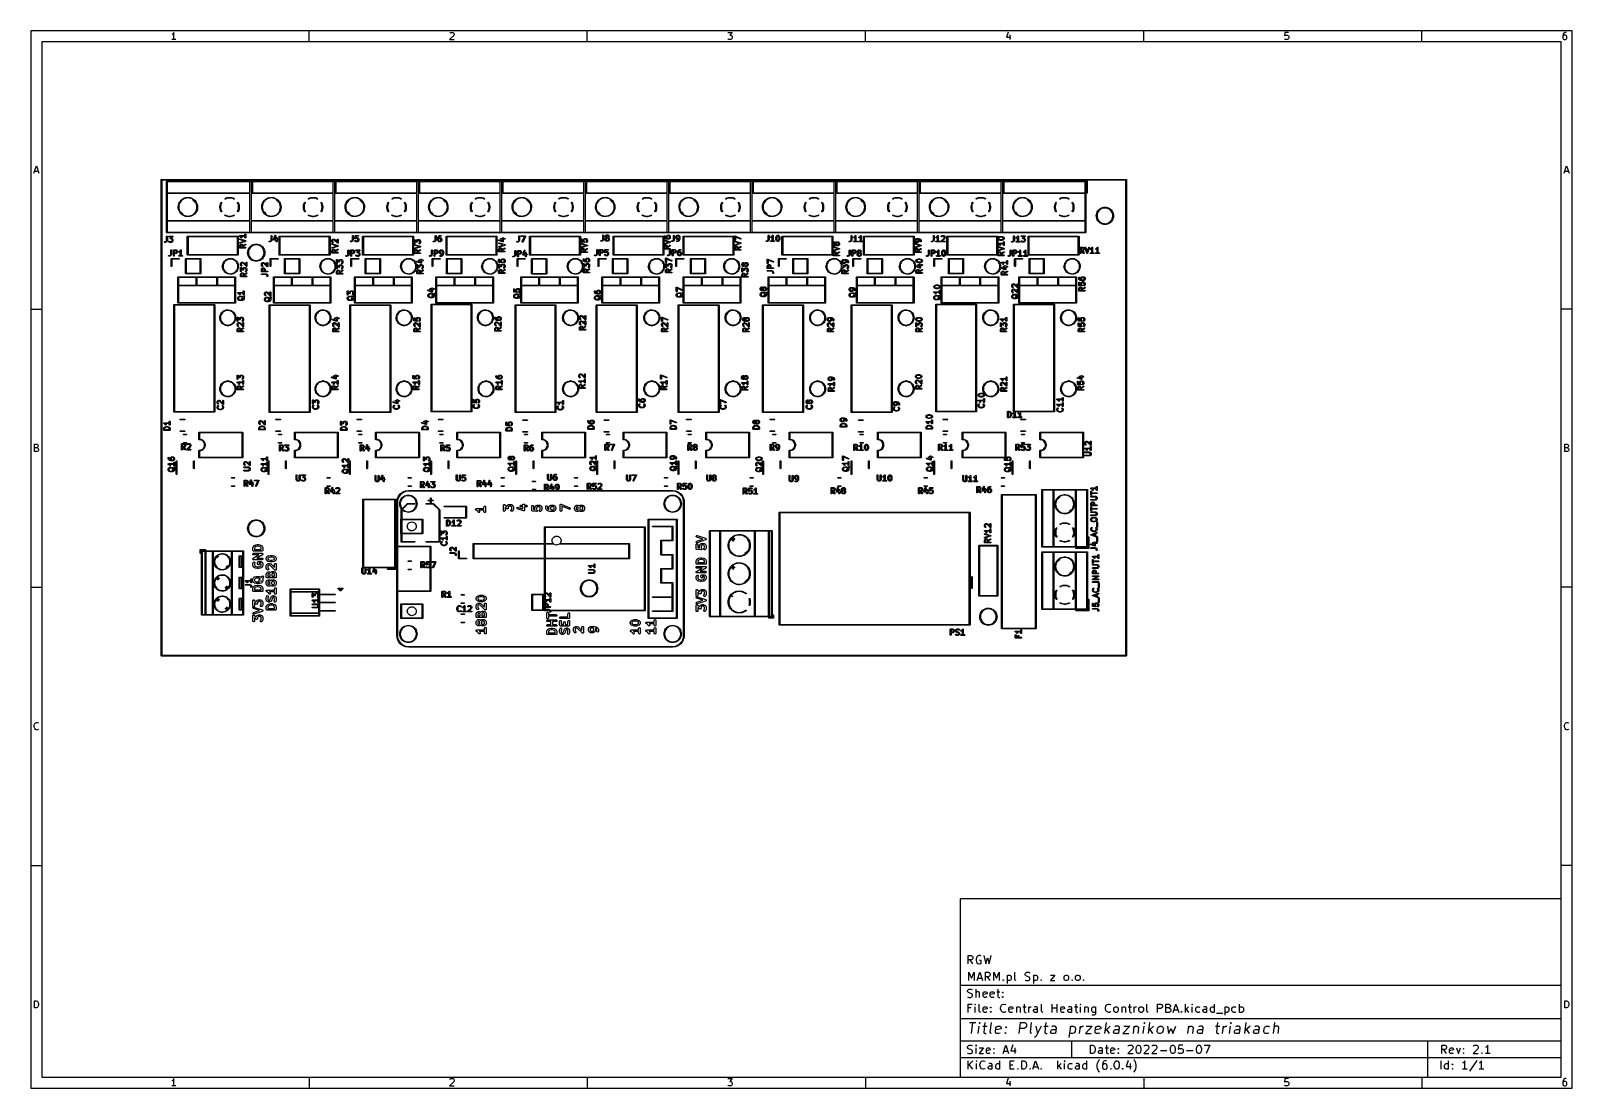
# Model space of a CAD drawing. Extents: x 10 to 287, y -200 to -10.
import ezdxf

# ---------------------------------------------------------------- set-up
doc = ezdxf.new("R2010")
doc.units = 0
doc.layers.add('BLACK', color=7, linetype='CONTINUOUS')

msp = doc.modelspace()

# ---------------------------------------------------------------- linework, layer by layer
at = {"layer": 'BLACK', "linetype": 'CONTINUOUS'}
for p, q in [((10, -10), (10, -200.007)), ((287.002, -10), (10, -10)), ((35.4464, -10.5976), (35.3226, -10.6595)), ((35.5702, -10.4738), (35.4464, -10.5976)), ((35.694, -10.2881), (35.5702, -10.4738)), ((35.694, -11.5881), (35.694, -10.2881)), ((60, -12), (60, -10)), ((86.0036, -10.8452), (85.2607, -11.5881)), ((85.3226, -10.4119), (85.3845, -10.35)), ((85.3845, -10.35), (85.5083, -10.2881)), ((85.5083, -10.2881), (85.8179, -10.2881)), ((85.8179, -10.2881), (85.9417, -10.35)), ((85.9417, -10.35), (86.0036, -10.4119)), ((86.0036, -10.4119), (86.0655, -10.5357)), ((86.0655, -10.6595), (86.0036, -10.8452)), ((86.0655, -10.5357), (86.0655, -10.6595)), ((110, -12), (110, -10)), ((135.261, -10.2881), (136.065, -10.2881)), ((136.065, -10.2881), (135.632, -10.7833)), ((135.632, -10.7833), (135.818, -10.7833)), ((135.818, -10.7833), (135.942, -10.8452)), ((135.942, -10.8452), (136.004, -10.9071)), ((136.004, -10.9071), (136.065, -11.031)), ((136.065, -11.031), (136.065, -11.3405)), ((160, -12), (160, -10)), ((185.632, -10.2262), (185.323, -11.1548)), ((185.942, -10.7214), (185.942, -11.5881)), ((210, -12), (210, -10)), ((235.385, -10.2881), (235.323, -10.9071)), ((235.323, -10.9071), (235.385, -10.8452)), ((236.004, -10.2881), (235.385, -10.2881)), ((235.385, -10.8452), (235.508, -10.7833)), ((235.508, -10.7833), (235.818, -10.7833)), ((235.818, -10.7833), (235.942, -10.8452)), ((235.942, -10.8452), (236.004, -10.9071)), ((236.004, -10.9071), (236.065, -11.031)), ((236.065, -11.031), (236.065, -11.3405)), ((260, -12), (260, -10)), ((285.385, -10.5976), (285.323, -10.8452)), ((285.323, -10.8452), (285.323, -11.3405)), ((285.385, -10.9071), (285.323, -11.031)), ((285.508, -10.4119), (285.385, -10.5976)), ((285.446, -10.8452), (285.385, -10.9071)), ((285.57, -10.7833), (285.446, -10.8452)), ((285.57, -10.35), (285.508, -10.4119)), ((285.694, -10.2881), (285.57, -10.35)), ((285.818, -10.7833), (285.57, -10.7833)), ((285.942, -10.2881), (285.694, -10.2881)), ((285.942, -10.8452), (285.818, -10.7833)), ((286.004, -10.9071), (285.942, -10.8452)), ((286.065, -11.031), (286.004, -10.9071)), ((286.065, -11.3405), (286.065, -11.031)), ((287.002, -200.007), (287.002, -10)), ((12, -12), (12, -198.007)), ((285.002, -12), (12, -12)), ((36.0655, -11.5881), (35.3226, -11.5881)), ((85.2607, -11.5881), (86.0655, -11.5881)), ((135.323, -11.5262), (135.261, -11.4643)), ((135.446, -11.5881), (135.323, -11.5262)), ((135.818, -11.5881), (135.446, -11.5881)), ((135.942, -11.5262), (135.818, -11.5881)), ((136.004, -11.4643), (135.942, -11.5262)), ((136.065, -11.3405), (136.004, -11.4643)), ((185.323, -11.1548), (186.127, -11.1548)), ((235.385, -11.5262), (235.323, -11.4643)), ((235.508, -11.5881), (235.385, -11.5262)), ((235.818, -11.5881), (235.508, -11.5881)), ((235.942, -11.5262), (235.818, -11.5881)), ((236.004, -11.4643), (235.942, -11.5262)), ((236.065, -11.3405), (236.004, -11.4643)), ((285.002, -198.007), (285.002, -12)), ((285.323, -11.3405), (285.385, -11.4643)), ((285.385, -11.4643), (285.446, -11.5262)), ((285.446, -11.5262), (285.57, -11.5881)), ((285.57, -11.5881), (285.818, -11.5881)), ((285.818, -11.5881), (285.942, -11.5262)), ((285.942, -11.5262), (286.004, -11.4643)), ((286.004, -11.4643), (286.065, -11.3405)), ((10.5667, -35.5881), (11, -34.2881)), ((10.6905, -35.2167), (11.3095, -35.2167)), ((11, -34.2881), (11.4333, -35.5881)), ((285.569, -35.5881), (286.002, -34.2881)), ((285.693, -35.2167), (286.312, -35.2167)), ((286.002, -34.2881), (286.436, -35.5881)), ((33.4159, -122.27), (33.4163, -36.7559)), ((33.4163, -36.7559), (33.418, -36.7461)), ((33.4174, -36.7428), (33.4191, -36.74)), ((33.418, -36.7461), (33.4174, -36.7428)), ((33.4191, -36.74), (33.4208, -36.7302)), ((33.4208, -36.7302), (33.4334, -36.7153)), ((33.4334, -36.7153), (33.4431, -36.6984)), ((33.4431, -36.6984), (33.4495, -36.6961)), ((33.4495, -36.6961), (33.4538, -36.6909)), ((33.4538, -36.6909), (33.473, -36.6876)), ((33.473, -36.6876), (33.4913, -36.6809)), ((33.4913, -36.6809), (206.846, -36.7288)), ((33.5663, -36.8309), (33.5659, -122.195)), ((206.771, -36.8788), (33.5663, -36.8309)), ((34.3589, -37.1053), (34.3765, -37.0629)), ((34.3589, -46.2253), (34.3589, -37.1053)), ((34.3765, -37.0629), (34.4189, -37.0453)), ((34.4189, -37.0453), (49.7189, -37.0453)), ((34.4789, -37.1653), (34.4789, -39.1053)), ((49.3589, -37.1653), (34.4789, -37.1653)), ((47.7189, -36.8653), (47.7365, -36.8229)), ((47.7365, -36.9078), (47.7189, -36.8653)), ((47.7365, -36.8229), (47.7789, -36.8053)), ((47.7789, -36.9253), (47.7365, -36.9078)), ((47.7789, -36.8053), (49.7789, -36.8053)), ((49.7189, -36.9253), (47.7789, -36.9253)), ((49.3589, -39.1053), (49.3589, -37.1653)), ((49.5989, -37.1653), (49.5989, -39.1053)), ((49.7189, -37.1653), (49.5989, -37.1653)), ((49.7189, -37.0453), (49.7189, -36.9253)), ((49.7189, -39.1053), (49.7189, -37.1653)), ((49.7789, -36.8053), (49.8213, -36.8229)), ((49.8213, -36.8229), (49.8389, -36.8653)), ((49.8389, -36.8653), (49.8389, -37.0453)), ((49.8389, -37.0453), (64.7189, -37.0453)), ((49.8389, -37.1653), (49.8389, -39.1053)), ((64.3589, -37.1653), (49.8389, -37.1653)), ((62.7189, -36.8653), (62.7365, -36.8229)), ((62.7365, -36.9078), (62.7189, -36.8653)), ((62.7365, -36.8229), (62.7789, -36.8053)), ((62.7789, -36.9253), (62.7365, -36.9078)), ((62.7789, -36.8053), (64.7789, -36.8053)), ((64.7189, -36.9253), (62.7789, -36.9253)), ((64.3589, -39.1053), (64.3589, -37.1653)), ((64.5989, -37.1653), (64.5989, -39.1053)), ((64.7189, -37.1653), (64.5989, -37.1653)), ((64.7189, -37.0453), (64.7189, -36.9253)), ((64.7189, -39.1053), (64.7189, -37.1653)), ((64.7789, -36.8053), (64.8213, -36.8229)), ((64.8213, -36.8229), (64.8389, -36.8653)), ((64.8389, -36.8653), (64.8389, -37.0453)), ((64.8389, -37.0453), (79.7189, -37.0453)), ((64.8389, -37.1653), (64.8389, -39.1053)), ((79.3589, -37.1653), (64.8389, -37.1653)), ((77.7189, -36.8653), (77.7365, -36.8229)), ((77.7365, -36.9078), (77.7189, -36.8653)), ((77.7365, -36.8229), (77.7789, -36.8053)), ((77.7789, -36.9253), (77.7365, -36.9078)), ((77.7789, -36.8053), (79.7789, -36.8053)), ((79.7189, -36.9253), (77.7789, -36.9253)), ((79.3589, -39.1053), (79.3589, -37.1653)), ((79.5989, -37.1653), (79.5989, -39.1053)), ((79.7189, -37.1653), (79.5989, -37.1653)), ((79.7189, -37.0453), (79.7189, -36.9253)), ((79.7189, -39.1053), (79.7189, -37.1653)), ((79.7789, -36.8053), (79.8213, -36.8229)), ((79.8213, -36.8229), (79.8389, -36.8653)), ((79.8389, -36.8653), (79.8389, -37.0453)), ((79.8389, -37.0453), (94.7189, -37.0453)), ((79.8389, -37.1653), (79.8389, -39.1053)), ((94.3589, -37.1653), (79.8389, -37.1653)), ((92.7189, -36.8653), (92.7365, -36.8229)), ((92.7365, -36.9078), (92.7189, -36.8653)), ((92.7365, -36.8229), (92.7789, -36.8053)), ((92.7789, -36.9253), (92.7365, -36.9078)), ((92.7789, -36.8053), (94.7789, -36.8053)), ((94.7189, -36.9253), (92.7789, -36.9253)), ((94.3589, -39.1053), (94.3589, -37.1653)), ((94.5989, -37.1653), (94.5989, -39.1053)), ((94.7189, -37.1653), (94.5989, -37.1653)), ((94.7189, -37.0453), (94.7189, -36.9253)), ((94.7189, -39.1053), (94.7189, -37.1653)), ((94.7789, -36.8053), (94.8213, -36.8229)), ((94.8213, -36.8229), (94.8389, -36.8653)), ((94.8389, -36.8653), (94.8389, -37.0453)), ((94.8389, -37.0453), (109.719, -37.0453)), ((94.8389, -37.1653), (94.8389, -39.1053)), ((109.359, -37.1653), (94.8389, -37.1653)), ((107.719, -36.8653), (107.736, -36.8229)), ((107.736, -36.9078), (107.719, -36.8653)), ((107.736, -36.8229), (107.779, -36.8053)), ((107.779, -36.9253), (107.736, -36.9078)), ((107.779, -36.8053), (109.779, -36.8053)), ((109.719, -36.9253), (107.779, -36.9253)), ((109.359, -39.1053), (109.359, -37.1653)), ((109.599, -37.1653), (109.599, -39.1053)), ((109.719, -37.1653), (109.599, -37.1653)), ((109.719, -37.0453), (109.719, -36.9253)), ((109.719, -39.1053), (109.719, -37.1653)), ((109.779, -36.8053), (109.821, -36.8229)), ((109.821, -36.8229), (109.839, -36.8653)), ((109.839, -36.8653), (109.839, -37.0453)), ((109.839, -37.0453), (124.719, -37.0453)), ((109.839, -37.1653), (109.839, -39.1053)), ((124.359, -37.1653), (109.839, -37.1653)), ((122.719, -36.8653), (122.736, -36.8229)), ((122.736, -36.9078), (122.719, -36.8653)), ((122.736, -36.8229), (122.779, -36.8053)), ((122.779, -36.9253), (122.736, -36.9078)), ((122.779, -36.8053), (124.779, -36.8053)), ((124.719, -36.9253), (122.779, -36.9253)), ((124.359, -39.1053), (124.359, -37.1653)), ((124.599, -37.1653), (124.599, -39.1053)), ((124.719, -37.1653), (124.599, -37.1653)), ((124.719, -37.0453), (124.719, -36.9253)), ((124.719, -39.1053), (124.719, -37.1653)), ((124.779, -36.8053), (124.821, -36.8229)), ((124.821, -36.8229), (124.839, -36.8653)), ((124.839, -36.8653), (124.839, -37.0453)), ((124.839, -37.0453), (139.719, -37.0453)), ((124.839, -37.1653), (124.839, -39.1053)), ((139.359, -37.1653), (124.839, -37.1653)), ((137.719, -36.8653), (137.736, -36.8229)), ((137.736, -36.9078), (137.719, -36.8653)), ((137.736, -36.8229), (137.779, -36.8053)), ((137.779, -36.9253), (137.736, -36.9078)), ((137.779, -36.8053), (139.779, -36.8053)), ((139.719, -36.9253), (137.779, -36.9253)), ((139.359, -39.1053), (139.359, -37.1653)), ((139.599, -37.1653), (139.599, -39.1053)), ((139.719, -37.1653), (139.599, -37.1653)), ((139.719, -37.0453), (139.719, -36.9253)), ((139.719, -39.1053), (139.719, -37.1653)), ((139.779, -36.8053), (139.821, -36.8229)), ((139.821, -36.8229), (139.839, -36.8653)), ((139.839, -36.8653), (139.839, -37.0453)), ((139.839, -37.0453), (154.719, -37.0453)), ((139.839, -37.1653), (139.839, -39.1053)), ((154.359, -37.1653), (139.839, -37.1653)), ((152.719, -36.8653), (152.736, -36.8229)), ((152.736, -36.9078), (152.719, -36.8653)), ((152.736, -36.8229), (152.779, -36.8053)), ((152.779, -36.9253), (152.736, -36.9078)), ((152.779, -36.8053), (154.779, -36.8053)), ((154.719, -36.9253), (152.779, -36.9253)), ((154.359, -39.1053), (154.359, -37.1653)), ((154.599, -37.1653), (154.599, -39.1053)), ((154.719, -37.1653), (154.599, -37.1653)), ((154.719, -37.0453), (154.719, -36.9253)), ((154.719, -39.1053), (154.719, -37.1653)), ((154.779, -36.8053), (154.821, -36.8229)), ((154.821, -36.8229), (154.839, -36.8653)), ((154.839, -36.8653), (154.839, -37.0453)), ((154.839, -37.0453), (169.719, -37.0453)), ((154.839, -37.1653), (154.839, -39.1053)), ((169.359, -37.1653), (154.839, -37.1653)), ((167.719, -36.8653), (167.736, -36.8229)), ((167.736, -36.9078), (167.719, -36.8653)), ((167.736, -36.8229), (167.779, -36.8053)), ((167.779, -36.9253), (167.736, -36.9078)), ((167.779, -36.8053), (169.779, -36.8053)), ((169.719, -36.9253), (167.779, -36.9253)), ((169.359, -39.1053), (169.359, -37.1653)), ((169.599, -37.1653), (169.599, -39.1053)), ((169.719, -37.1653), (169.599, -37.1653)), ((169.719, -37.0453), (169.719, -36.9253)), ((169.719, -39.1053), (169.719, -37.1653)), ((169.779, -36.8053), (169.821, -36.8229)), ((169.821, -36.8229), (169.839, -36.8653)), ((169.839, -36.8653), (169.839, -37.0453)), ((169.839, -37.0453), (184.719, -37.0453)), ((169.839, -37.1653), (169.839, -39.1053)), ((184.359, -37.1653), (169.839, -37.1653)), ((182.719, -36.8653), (182.736, -36.8229)), ((182.736, -36.9078), (182.719, -36.8653)), ((182.736, -36.8229), (182.779, -36.8053)), ((182.779, -36.9253), (182.736, -36.9078)), ((182.779, -36.8053), (184.779, -36.8053)), ((184.719, -36.9253), (182.779, -36.9253)), ((184.359, -39.1053), (184.359, -37.1653)), ((184.599, -37.1653), (184.599, -39.1053)), ((184.719, -37.1653), (184.599, -37.1653)), ((184.719, -37.0453), (184.719, -36.9253)), ((184.719, -39.1053), (184.719, -37.1653)), ((184.779, -36.8053), (184.821, -36.8229)), ((184.821, -36.8229), (184.839, -36.8653)), ((184.839, -36.8653), (184.839, -37.0453)), ((184.839, -37.0453), (199.539, -37.0453)), ((184.839, -37.1653), (184.839, -39.1053)), ((199.479, -37.1653), (184.839, -37.1653)), ((197.719, -36.8653), (197.736, -36.8229)), ((197.736, -36.9078), (197.719, -36.8653)), ((197.736, -36.8229), (197.779, -36.8053)), ((197.779, -36.9253), (197.736, -36.9078)), ((197.779, -36.8053), (199.779, -36.8053)), ((199.719, -36.9253), (197.779, -36.9253)), ((199.479, -39.1053), (199.479, -37.1653)), ((199.539, -37.0453), (199.581, -37.0629)), ((199.581, -37.0629), (199.599, -37.1053)), ((199.599, -37.1053), (199.599, -46.2253)), ((199.719, -39.1053), (199.719, -36.9253)), ((199.779, -36.8053), (199.821, -36.8229)), ((199.821, -36.8229), (199.839, -36.8653)), ((199.839, -36.8653), (199.839, -39.1053)), ((206.771, -122.195), (206.771, -36.8788)), ((206.846, -36.7288), (206.856, -36.7305)), ((206.856, -36.7305), (206.859, -36.7299)), ((206.859, -36.7299), (206.862, -36.7316)), ((206.862, -36.7316), (206.872, -36.7333)), ((206.872, -36.7333), (206.886, -36.7459)), ((206.886, -36.7459), (206.903, -36.7556)), ((206.903, -36.7556), (206.906, -36.762)), ((206.906, -36.762), (206.911, -36.7663)), ((206.911, -36.7663), (206.914, -36.7855)), ((206.914, -36.7855), (206.921, -36.8038)), ((206.921, -36.8038), (206.921, -122.27)), ((34.4789, -39.1053), (49.3589, -39.1053)), ((34.4789, -39.2253), (34.4789, -44.1053)), ((49.3589, -39.2253), (34.4789, -39.2253)), ((36.4895, -41.6198), (36.5153, -41.3632)), ((36.5153, -41.3632), (36.5788, -41.1132)), ((36.5788, -41.1132), (36.6785, -40.8754)), ((36.6239, -41.4111), (36.6039, -41.6653)), ((36.6834, -41.1632), (36.6239, -41.4111)), ((36.6785, -40.8754), (36.8123, -40.6549)), ((36.781, -40.9276), (36.6834, -41.1632)), ((36.9142, -40.7102), (36.781, -40.9276)), ((36.8123, -40.6549), (36.9772, -40.4566)), ((37.0798, -40.5163), (36.9142, -40.7102)), ((36.9772, -40.4566), (37.1696, -40.2849)), ((37.2737, -40.3507), (37.0798, -40.5163)), ((37.1696, -40.2849), (37.3853, -40.1435)), ((37.4912, -40.2175), (37.2737, -40.3507)), ((37.3853, -40.1435), (37.6195, -40.0355)), ((37.7267, -40.1199), (37.4912, -40.2175)), ((37.6195, -40.0355), (37.8671, -39.9634)), ((37.9747, -40.0603), (37.7267, -40.1199)), ((37.8671, -39.9634), (38.1227, -39.9286)), ((38.2289, -40.0403), (37.9747, -40.0603)), ((38.1227, -39.9286), (38.3805, -39.932)), ((38.4831, -40.0603), (38.2289, -40.0403)), ((38.3805, -39.932), (38.6351, -39.9734)), ((38.731, -40.1199), (38.4831, -40.0603)), ((38.6351, -39.9734), (38.8807, -40.052)), ((38.9666, -40.2175), (38.731, -40.1199)), ((38.8807, -40.052), (39.112, -40.1661)), ((39.184, -40.3507), (38.9666, -40.2175)), ((39.112, -40.1661), (39.3239, -40.3131)), ((39.1789, -40.4488), (39.1968, -40.4066)), ((39.1961, -40.4914), (39.1789, -40.4488)), ((39.2213, -40.3825), (39.184, -40.3507)), ((39.2384, -40.5093), (39.1961, -40.4914)), ((39.1968, -40.4066), (39.2213, -40.3825)), ((39.281, -40.4921), (39.2384, -40.5093)), ((39.3129, -40.4607), (39.281, -40.4921)), ((39.3779, -40.5163), (39.3129, -40.4607)), ((39.3239, -40.3131), (39.5118, -40.4898)), ((39.3489, -40.689), (39.3667, -40.6467)), ((39.3662, -40.7315), (39.3489, -40.689)), ((39.4086, -40.7493), (39.3662, -40.7315)), ((39.3667, -40.6467), (39.4332, -40.5809)), ((39.4332, -40.5809), (39.3779, -40.5163)), ((39.4511, -40.732), (39.4086, -40.7493)), ((39.5113, -40.6724), (39.4511, -40.732)), ((39.5436, -40.7102), (39.5113, -40.6724)), ((39.5118, -40.4898), (39.6714, -40.6923)), ((39.6768, -40.9276), (39.5436, -40.7102)), ((39.6714, -40.6923), (39.7994, -40.9163)), ((39.7744, -41.1632), (39.6768, -40.9276)), ((39.8339, -41.4111), (39.7744, -41.1632)), ((39.7994, -40.9163), (39.8929, -41.1566)), ((39.8539, -41.6653), (39.8339, -41.4111)), ((39.8929, -41.1566), (39.9498, -41.4082)), ((39.9498, -41.4082), (39.9689, -41.6653)), ((43.9924, -41.544), (44.0262, -41.3035)), ((43.9924, -41.7868), (43.9924, -41.544)), ((44.0262, -41.3035), (44.0931, -41.07)), ((44.0931, -41.07), (44.1919, -40.8482)), ((44.1397, -41.3276), (44.1082, -41.5521)), ((44.2022, -41.1097), (44.1397, -41.3276)), ((44.1919, -40.8482), (44.2274, -40.819)), ((44.1919, -40.8482), (44.1919, -40.8482)), ((44.291, -40.9101), (44.2022, -41.1097)), ((44.2274, -40.819), (44.2731, -40.8234)), ((44.2731, -40.8234), (44.3023, -40.8588)), ((44.2979, -40.9045), (44.291, -40.9101)), ((44.3023, -40.8588), (44.2979, -40.9045)), ((44.8828, -40.1645), (44.912, -40.129)), ((44.8872, -40.2102), (44.8828, -40.1645)), ((44.9226, -40.2394), (44.8872, -40.2102)), ((44.912, -40.129), (45.1053, -40.0409)), ((44.9684, -40.235), (44.9226, -40.2394)), ((44.9728, -40.2296), (44.9684, -40.235)), ((45.1472, -40.1501), (44.9728, -40.2296)), ((45.1053, -40.0409), (45.3079, -39.977)), ((45.3362, -40.0905), (45.1472, -40.1501)), ((45.3079, -39.977), (45.5168, -39.9383)), ((45.5311, -40.0544), (45.3362, -40.0905)), ((45.5168, -39.9383), (45.6923, -39.9276)), ((45.6986, -40.0441), (45.5311, -40.0544)), ((45.6923, -39.9276), (45.6985, -39.9249)), ((45.6985, -39.9249), (45.7199, -39.9259)), ((45.6985, -39.9249), (45.6985, -39.9249)), ((45.7006, -40.0449), (45.6986, -40.0441)), ((45.703, -40.0438), (45.7006, -40.0449)), ((45.7221, -40.0427), (45.703, -40.0438)), ((45.7199, -39.9259), (45.7289, -39.9253)), ((45.7225, -40.0427), (45.7221, -40.0427)), ((45.7289, -40.0453), (45.7225, -40.0427)), ((45.7289, -39.9253), (45.7289, -39.9253)), ((45.7289, -39.9253), (45.7315, -39.9264)), ((45.734, -40.0432), (45.7289, -40.0453)), ((45.7315, -39.9264), (45.9183, -39.935)), ((45.9056, -40.0511), (45.734, -40.0432)), ((46.1079, -40.0863), (45.9056, -40.0511)), ((45.9183, -39.935), (46.1352, -39.9727)), ((46.3042, -40.1468), (46.1079, -40.0863)), ((46.1352, -39.9727), (46.3456, -40.0375)), ((46.4851, -40.2287), (46.3042, -40.1468)), ((46.3456, -40.0375), (46.5461, -40.1284)), ((46.4897, -40.2343), (46.4851, -40.2287)), ((46.5354, -40.2387), (46.4897, -40.2343)), ((46.5709, -40.2095), (46.5354, -40.2387)), ((46.5461, -40.1284), (46.5461, -40.1284)), ((46.5461, -40.1284), (46.5753, -40.1638)), ((46.5753, -40.1638), (46.5709, -40.2095)), ((47.1555, -40.8587), (47.1847, -40.8233)), ((47.1599, -40.9044), (47.1555, -40.8587)), ((47.1667, -40.9101), (47.1599, -40.9044)), ((47.2556, -41.1096), (47.1667, -40.9101)), ((47.1847, -40.8233), (47.2304, -40.8189)), ((47.2304, -40.8189), (47.2658, -40.8481)), ((47.318, -41.3275), (47.2556, -41.1096)), ((47.2658, -40.8481), (47.3646, -41.0699)), ((47.3496, -41.552), (47.318, -41.3275)), ((47.3646, -41.0699), (47.4316, -41.3034)), ((47.4316, -41.3034), (47.4654, -41.5439)), ((47.4654, -41.5439), (47.4654, -41.7867)), ((49.3589, -44.1053), (49.3589, -39.2253)), ((49.5989, -39.1053), (49.7189, -39.1053)), ((49.5989, -39.2253), (49.5989, -44.1053)), ((64.3589, -39.2253), (49.5989, -39.2253)), ((49.8389, -39.1053), (64.3589, -39.1053)), ((51.4895, -41.6198), (51.5153, -41.3632)), ((51.5153, -41.3632), (51.5788, -41.1132)), ((51.5788, -41.1132), (51.6785, -40.8754)), ((51.6239, -41.4111), (51.6039, -41.6653)), ((51.6834, -41.1632), (51.6239, -41.4111)), ((51.6785, -40.8754), (51.8123, -40.6549)), ((51.781, -40.9276), (51.6834, -41.1632)), ((51.9142, -40.7102), (51.781, -40.9276)), ((51.8123, -40.6549), (51.9772, -40.4566)), ((52.0798, -40.5163), (51.9142, -40.7102)), ((51.9772, -40.4566), (52.1696, -40.2849)), ((52.2737, -40.3507), (52.0798, -40.5163)), ((52.1696, -40.2849), (52.3853, -40.1435)), ((52.4912, -40.2175), (52.2737, -40.3507)), ((52.3853, -40.1435), (52.6195, -40.0355)), ((52.7267, -40.1199), (52.4912, -40.2175)), ((52.6195, -40.0355), (52.8671, -39.9634)), ((52.9747, -40.0603), (52.7267, -40.1199)), ((52.8671, -39.9634), (53.1227, -39.9286)), ((53.2289, -40.0403), (52.9747, -40.0603)), ((53.1227, -39.9286), (53.3805, -39.932)), ((53.4831, -40.0603), (53.2289, -40.0403)), ((53.3805, -39.932), (53.6351, -39.9734)), ((53.731, -40.1199), (53.4831, -40.0603)), ((53.6351, -39.9734), (53.8807, -40.052)), ((53.9666, -40.2175), (53.731, -40.1199)), ((53.8807, -40.052), (54.112, -40.1661)), ((54.184, -40.3507), (53.9666, -40.2175)), ((54.112, -40.1661), (54.3239, -40.3131)), ((54.1789, -40.4488), (54.1968, -40.4066)), ((54.1961, -40.4914), (54.1789, -40.4488)), ((54.2213, -40.3825), (54.184, -40.3507)), ((54.2384, -40.5093), (54.1961, -40.4914)), ((54.1968, -40.4066), (54.2213, -40.3825)), ((54.281, -40.4921), (54.2384, -40.5093)), ((54.3129, -40.4607), (54.281, -40.4921)), ((54.3779, -40.5163), (54.3129, -40.4607)), ((54.3239, -40.3131), (54.5118, -40.4898)), ((54.3489, -40.689), (54.3667, -40.6467)), ((54.3662, -40.7315), (54.3489, -40.689)), ((54.4086, -40.7493), (54.3662, -40.7315)), ((54.3667, -40.6467), (54.4332, -40.5809)), ((54.4332, -40.5809), (54.3779, -40.5163)), ((54.4511, -40.732), (54.4086, -40.7493)), ((54.5113, -40.6724), (54.4511, -40.732)), ((54.5436, -40.7102), (54.5113, -40.6724)), ((54.5118, -40.4898), (54.6714, -40.6923)), ((54.6768, -40.9276), (54.5436, -40.7102)), ((54.6714, -40.6923), (54.7994, -40.9163)), ((54.7744, -41.1632), (54.6768, -40.9276)), ((54.8339, -41.4111), (54.7744, -41.1632)), ((54.7994, -40.9163), (54.8929, -41.1566)), ((54.8539, -41.6653), (54.8339, -41.4111)), ((54.8929, -41.1566), (54.9498, -41.4082)), ((54.9498, -41.4082), (54.9689, -41.6653)), ((58.9924, -41.544), (59.0262, -41.3035)), ((58.9924, -41.7868), (58.9924, -41.544)), ((59.0262, -41.3035), (59.0931, -41.07)), ((59.0931, -41.07), (59.1919, -40.8482)), ((59.1397, -41.3276), (59.1082, -41.5521)), ((59.2022, -41.1097), (59.1397, -41.3276)), ((59.1919, -40.8482), (59.2273, -40.819)), ((59.1919, -40.8482), (59.1919, -40.8482)), ((59.291, -40.9101), (59.2022, -41.1097)), ((59.2273, -40.819), (59.2731, -40.8234)), ((59.2731, -40.8234), (59.3023, -40.8588)), ((59.2979, -40.9045), (59.291, -40.9101)), ((59.3023, -40.8588), (59.2979, -40.9045)), ((59.8828, -40.1645), (59.912, -40.129)), ((59.8872, -40.2102), (59.8828, -40.1645)), ((59.9226, -40.2394), (59.8872, -40.2102)), ((59.912, -40.129), (60.1053, -40.0409)), ((59.9684, -40.235), (59.9226, -40.2394)), ((59.9728, -40.2296), (59.9684, -40.235)), ((60.1472, -40.1501), (59.9728, -40.2296)), ((60.1053, -40.0409), (60.3079, -39.977)), ((60.3362, -40.0905), (60.1472, -40.1501)), ((60.3079, -39.977), (60.5168, -39.9383)), ((60.5311, -40.0544), (60.3362, -40.0905)), ((60.5168, -39.9383), (60.6923, -39.9276)), ((60.6986, -40.0441), (60.5311, -40.0544)), ((60.6923, -39.9276), (60.6985, -39.9249)), ((60.6985, -39.9249), (60.7199, -39.9259)), ((60.6985, -39.9249), (60.6985, -39.9249)), ((60.7006, -40.0449), (60.6986, -40.0441)), ((60.703, -40.0438), (60.7006, -40.0449)), ((60.7221, -40.0427), (60.703, -40.0438)), ((60.7199, -39.9259), (60.7289, -39.9253)), ((60.7225, -40.0427), (60.7221, -40.0427)), ((60.7289, -40.0453), (60.7225, -40.0427)), ((60.7289, -39.9253), (60.7289, -39.9253)), ((60.7289, -39.9253), (60.7315, -39.9264)), ((60.734, -40.0432), (60.7289, -40.0453)), ((60.7315, -39.9264), (60.9183, -39.935)), ((60.9056, -40.0511), (60.734, -40.0432)), ((61.1079, -40.0863), (60.9056, -40.0511)), ((60.9183, -39.935), (61.1352, -39.9727)), ((61.3042, -40.1468), (61.1079, -40.0863)), ((61.1352, -39.9727), (61.3456, -40.0375)), ((61.4851, -40.2287), (61.3042, -40.1468)), ((61.3456, -40.0375), (61.546, -40.1284)), ((61.4897, -40.2343), (61.4851, -40.2287)), ((61.5354, -40.2387), (61.4897, -40.2343)), ((61.5709, -40.2095), (61.5354, -40.2387)), ((61.546, -40.1284), (61.5461, -40.1284)), ((61.5461, -40.1284), (61.5753, -40.1638)), ((61.5753, -40.1638), (61.5709, -40.2095)), ((62.1555, -40.8587), (62.1847, -40.8233)), ((62.1599, -40.9044), (62.1555, -40.8587)), ((62.1667, -40.9101), (62.1599, -40.9044)), ((62.2556, -41.1096), (62.1667, -40.9101)), ((62.1847, -40.8233), (62.2304, -40.8189)), ((62.2304, -40.8189), (62.2658, -40.8481)), ((62.318, -41.3275), (62.2556, -41.1096)), ((62.2658, -40.8481), (62.3646, -41.0699)), ((62.3496, -41.552), (62.318, -41.3275)), ((62.3646, -41.0699), (62.4316, -41.3034)), ((62.4316, -41.3034), (62.4654, -41.5439)), ((62.4654, -41.5439), (62.4654, -41.7867)), ((64.3589, -44.1053), (64.3589, -39.2253)), ((64.5989, -39.1053), (64.7189, -39.1053)), ((64.5989, -39.2253), (64.5989, -44.1053)), ((79.3589, -39.2253), (64.5989, -39.2253)), ((64.8389, -39.1053), (79.3589, -39.1053)), ((66.4895, -41.6198), (66.5153, -41.3632)), ((66.5153, -41.3632), (66.5788, -41.1132)), ((66.5788, -41.1132), (66.6785, -40.8754)), ((66.6239, -41.4111), (66.6039, -41.6653)), ((66.6834, -41.1632), (66.6239, -41.4111)), ((66.6785, -40.8754), (66.8123, -40.6549)), ((66.781, -40.9276), (66.6834, -41.1632)), ((66.9142, -40.7102), (66.781, -40.9276)), ((66.8123, -40.6549), (66.9772, -40.4566)), ((67.0798, -40.5163), (66.9142, -40.7102)), ((66.9772, -40.4566), (67.1696, -40.2849)), ((67.2737, -40.3507), (67.0798, -40.5163)), ((67.1696, -40.2849), (67.3853, -40.1435)), ((67.4912, -40.2175), (67.2737, -40.3507)), ((67.3853, -40.1435), (67.6195, -40.0355)), ((67.7267, -40.1199), (67.4912, -40.2175)), ((67.6195, -40.0355), (67.8671, -39.9634)), ((67.9747, -40.0603), (67.7267, -40.1199)), ((67.8671, -39.9634), (68.1227, -39.9286)), ((68.2289, -40.0403), (67.9747, -40.0603)), ((68.1227, -39.9286), (68.3805, -39.932)), ((68.4831, -40.0603), (68.2289, -40.0403)), ((68.3805, -39.932), (68.6351, -39.9734)), ((68.731, -40.1199), (68.4831, -40.0603)), ((68.6351, -39.9734), (68.8807, -40.052)), ((68.9666, -40.2175), (68.731, -40.1199)), ((68.8807, -40.052), (69.112, -40.1661)), ((69.184, -40.3507), (68.9666, -40.2175)), ((69.112, -40.1661), (69.3239, -40.3131)), ((69.1789, -40.4488), (69.1968, -40.4066)), ((69.1961, -40.4914), (69.1789, -40.4488)), ((69.2213, -40.3825), (69.184, -40.3507)), ((69.2384, -40.5093), (69.1961, -40.4914)), ((69.1968, -40.4066), (69.2213, -40.3825)), ((69.281, -40.4921), (69.2384, -40.5093)), ((69.3129, -40.4607), (69.281, -40.4921)), ((69.3779, -40.5163), (69.3129, -40.4607)), ((69.3239, -40.3131), (69.5118, -40.4898)), ((69.3489, -40.689), (69.3667, -40.6467)), ((69.3662, -40.7315), (69.3489, -40.689)), ((69.4086, -40.7493), (69.3662, -40.7315)), ((69.3667, -40.6467), (69.4332, -40.5809)), ((69.4332, -40.5809), (69.3779, -40.5163)), ((69.4511, -40.732), (69.4086, -40.7493)), ((69.5113, -40.6724), (69.4511, -40.732)), ((69.5436, -40.7102), (69.5113, -40.6724)), ((69.5118, -40.4898), (69.6714, -40.6923)), ((69.6768, -40.9276), (69.5436, -40.7102)), ((69.6714, -40.6923), (69.7994, -40.9163)), ((69.7744, -41.1632), (69.6768, -40.9276)), ((69.8339, -41.4111), (69.7744, -41.1632)), ((69.7994, -40.9163), (69.8929, -41.1566)), ((69.8539, -41.6653), (69.8339, -41.4111)), ((69.8929, -41.1566), (69.9498, -41.4082)), ((69.9498, -41.4082), (69.9689, -41.6653)), ((73.9924, -41.544), (74.0262, -41.3035)), ((73.9924, -41.7868), (73.9924, -41.544)), ((74.0262, -41.3035), (74.0931, -41.07)), ((74.0931, -41.07), (74.1919, -40.8482)), ((74.1397, -41.3276), (74.1082, -41.5521)), ((74.2022, -41.1097), (74.1397, -41.3276)), ((74.1919, -40.8482), (74.2273, -40.819)), ((74.1919, -40.8482), (74.1919, -40.8482)), ((74.291, -40.9102), (74.2022, -41.1097)), ((74.2273, -40.819), (74.2731, -40.8234)), ((74.2731, -40.8234), (74.3023, -40.8588)), ((74.2979, -40.9045), (74.291, -40.9102)), ((74.3023, -40.8588), (74.2979, -40.9045)), ((74.8828, -40.1645), (74.912, -40.129)), ((74.8872, -40.2102), (74.8828, -40.1645)), ((74.9226, -40.2394), (74.8872, -40.2102)), ((74.912, -40.129), (75.1053, -40.0409)), ((74.9684, -40.235), (74.9226, -40.2394)), ((74.9728, -40.2296), (74.9684, -40.235)), ((75.1472, -40.1501), (74.9728, -40.2296)), ((75.1053, -40.0409), (75.3079, -39.977)), ((75.3362, -40.0905), (75.1472, -40.1501)), ((75.3079, -39.977), (75.5168, -39.9383)), ((75.5311, -40.0544), (75.3362, -40.0905)), ((75.5168, -39.9383), (75.6923, -39.9276)), ((75.6986, -40.0441), (75.5311, -40.0544)), ((75.6923, -39.9276), (75.6985, -39.9249)), ((75.6985, -39.9249), (75.7199, -39.9259)), ((75.6985, -39.9249), (75.6985, -39.9249)), ((75.7006, -40.0449), (75.6986, -40.0441)), ((75.703, -40.0438), (75.7006, -40.0449)), ((75.7221, -40.0427), (75.703, -40.0438)), ((75.7199, -39.9259), (75.7289, -39.9253)), ((75.7225, -40.0427), (75.7221, -40.0427)), ((75.7289, -40.0453), (75.7225, -40.0427)), ((75.7289, -39.9253), (75.7289, -39.9253)), ((75.7289, -39.9253), (75.7315, -39.9264)), ((75.734, -40.0432), (75.7289, -40.0453)), ((75.7315, -39.9264), (75.9183, -39.935)), ((75.9056, -40.0511), (75.734, -40.0432)), ((76.1079, -40.0863), (75.9056, -40.0511)), ((75.9183, -39.935), (76.1352, -39.9727)), ((76.3042, -40.1468), (76.1079, -40.0863)), ((76.1352, -39.9727), (76.3456, -40.0375)), ((76.4851, -40.2287), (76.3042, -40.1468)), ((76.3456, -40.0375), (76.546, -40.1284)), ((76.4897, -40.2343), (76.4851, -40.2287)), ((76.5354, -40.2387), (76.4897, -40.2343)), ((76.5709, -40.2095), (76.5354, -40.2387)), ((76.546, -40.1284), (76.5461, -40.1284)), ((76.5461, -40.1284), (76.5753, -40.1638)), ((76.5753, -40.1638), (76.5709, -40.2095)), ((77.1555, -40.8587), (77.1847, -40.8233)), ((77.1599, -40.9044), (77.1555, -40.8587)), ((77.1667, -40.9101), (77.1599, -40.9044)), ((77.2556, -41.1096), (77.1667, -40.9101)), ((77.1847, -40.8233), (77.2304, -40.8189)), ((77.2304, -40.8189), (77.2658, -40.8481)), ((77.318, -41.3275), (77.2556, -41.1096)), ((77.2658, -40.8481), (77.2658, -40.8481)), ((77.2658, -40.8481), (77.3646, -41.0699)), ((77.3496, -41.552), (77.318, -41.3275)), ((77.3646, -41.0699), (77.4315, -41.3034)), ((77.4315, -41.3034), (77.4653, -41.5439)), ((77.4653, -41.5439), (77.4653, -41.7867)), ((79.3589, -44.1053), (79.3589, -39.2253)), ((79.5989, -39.1053), (79.7189, -39.1053)), ((79.5989, -39.2253), (79.5989, -44.1053)), ((94.3589, -39.2253), (79.5989, -39.2253)), ((79.8389, -39.1053), (94.3589, -39.1053)), ((81.4895, -41.6198), (81.5153, -41.3632)), ((81.5153, -41.3632), (81.5788, -41.1132)), ((81.5788, -41.1132), (81.6785, -40.8754)), ((81.6239, -41.4111), (81.6039, -41.6653)), ((81.6834, -41.1632), (81.6239, -41.4111)), ((81.6785, -40.8754), (81.8123, -40.6549)), ((81.781, -40.9276), (81.6834, -41.1632)), ((81.9142, -40.7102), (81.781, -40.9276)), ((81.8123, -40.6549), (81.9772, -40.4566)), ((82.0798, -40.5163), (81.9142, -40.7102)), ((81.9772, -40.4566), (82.1696, -40.2849)), ((82.2737, -40.3507), (82.0798, -40.5163)), ((82.1696, -40.2849), (82.3853, -40.1435)), ((82.4912, -40.2175), (82.2737, -40.3507)), ((82.3853, -40.1435), (82.6195, -40.0355)), ((82.7267, -40.1199), (82.4912, -40.2175)), ((82.6195, -40.0355), (82.8671, -39.9634)), ((82.9747, -40.0603), (82.7267, -40.1199)), ((82.8671, -39.9634), (83.1227, -39.9286)), ((83.2289, -40.0403), (82.9747, -40.0603)), ((83.1227, -39.9286), (83.3805, -39.932)), ((83.4831, -40.0603), (83.2289, -40.0403)), ((83.3805, -39.932), (83.6351, -39.9734)), ((83.731, -40.1199), (83.4831, -40.0603)), ((83.6351, -39.9734), (83.8807, -40.052)), ((83.9666, -40.2175), (83.731, -40.1199)), ((83.8807, -40.052), (84.112, -40.1661)), ((84.184, -40.3507), (83.9666, -40.2175)), ((84.112, -40.1661), (84.3239, -40.3131)), ((84.1789, -40.4488), (84.1968, -40.4066)), ((84.1961, -40.4914), (84.1789, -40.4488)), ((84.2213, -40.3825), (84.184, -40.3507)), ((84.2384, -40.5093), (84.1961, -40.4914)), ((84.1968, -40.4066), (84.2213, -40.3825)), ((84.281, -40.4921), (84.2384, -40.5093)), ((84.3129, -40.4607), (84.281, -40.4921)), ((84.3779, -40.5163), (84.3129, -40.4607)), ((84.3239, -40.3131), (84.5118, -40.4898)), ((84.3489, -40.689), (84.3667, -40.6467)), ((84.3662, -40.7315), (84.3489, -40.689)), ((84.4086, -40.7493), (84.3662, -40.7315)), ((84.3667, -40.6467), (84.4332, -40.5809)), ((84.4332, -40.5809), (84.3779, -40.5163)), ((84.4511, -40.732), (84.4086, -40.7493)), ((84.5113, -40.6724), (84.4511, -40.732)), ((84.5436, -40.7102), (84.5113, -40.6724)), ((84.5118, -40.4898), (84.6714, -40.6923)), ((84.6768, -40.9276), (84.5436, -40.7102)), ((84.6714, -40.6923), (84.7994, -40.9163)), ((84.7744, -41.1632), (84.6768, -40.9276)), ((84.8339, -41.4111), (84.7744, -41.1632)), ((84.7994, -40.9163), (84.8929, -41.1566)), ((84.8539, -41.6653), (84.8339, -41.4111)), ((84.8929, -41.1566), (84.9498, -41.4082)), ((84.9498, -41.4082), (84.9689, -41.6653)), ((88.9924, -41.544), (89.0262, -41.3035)), ((88.9924, -41.7868), (88.9924, -41.544)), ((89.0262, -41.3035), (89.0931, -41.07)), ((89.0931, -41.07), (89.1919, -40.8482)), ((89.1397, -41.3276), (89.1082, -41.5521)), ((89.2022, -41.1097), (89.1397, -41.3276)), ((89.1919, -40.8482), (89.2273, -40.819)), ((89.1919, -40.8482), (89.1919, -40.8482)), ((89.291, -40.9102), (89.2022, -41.1097)), ((89.2273, -40.819), (89.2731, -40.8234)), ((89.2731, -40.8234), (89.3023, -40.8588)), ((89.2979, -40.9045), (89.291, -40.9102)), ((89.3023, -40.8588), (89.2979, -40.9045)), ((89.8828, -40.1645), (89.912, -40.129)), ((89.8872, -40.2102), (89.8828, -40.1645)), ((89.9226, -40.2394), (89.8872, -40.2102)), ((89.912, -40.129), (90.1053, -40.0409)), ((89.9684, -40.235), (89.9226, -40.2394)), ((89.9728, -40.2296), (89.9684, -40.235)), ((90.1472, -40.1501), (89.9728, -40.2296)), ((90.1053, -40.0409), (90.3079, -39.977)), ((90.3362, -40.0905), (90.1472, -40.1501)), ((90.3079, -39.977), (90.5168, -39.9383)), ((90.5311, -40.0544), (90.3362, -40.0905)), ((90.5168, -39.9383), (90.6923, -39.9276)), ((90.6986, -40.0441), (90.5311, -40.0544)), ((90.6923, -39.9276), (90.6985, -39.9249)), ((90.6985, -39.9249), (90.7199, -39.9259)), ((90.6985, -39.9249), (90.6985, -39.9249)), ((90.7006, -40.0449), (90.6986, -40.0441)), ((90.703, -40.0438), (90.7006, -40.0449)), ((90.7221, -40.0427), (90.703, -40.0438)), ((90.7199, -39.9259), (90.7289, -39.9253)), ((90.7225, -40.0427), (90.7221, -40.0427)), ((90.7289, -40.0453), (90.7225, -40.0427)), ((90.7289, -39.9253), (90.7289, -39.9253)), ((90.7289, -39.9253), (90.7315, -39.9264)), ((90.734, -40.0432), (90.7289, -40.0453)), ((90.7315, -39.9264), (90.9183, -39.935)), ((90.9056, -40.0511), (90.734, -40.0432)), ((91.1079, -40.0863), (90.9056, -40.0511)), ((90.9183, -39.935), (91.1352, -39.9727)), ((91.3042, -40.1468), (91.1079, -40.0863)), ((91.1352, -39.9727), (91.3456, -40.0375)), ((91.4851, -40.2287), (91.3042, -40.1468)), ((91.3456, -40.0375), (91.546, -40.1284)), ((91.4897, -40.2343), (91.4851, -40.2287)), ((91.5354, -40.2387), (91.4897, -40.2343)), ((91.5709, -40.2095), (91.5354, -40.2387)), ((91.546, -40.1284), (91.5461, -40.1284)), ((91.5461, -40.1284), (91.5753, -40.1638)), ((91.5753, -40.1638), (91.5709, -40.2095)), ((92.1555, -40.8587), (92.1847, -40.8233)), ((92.1599, -40.9044), (92.1555, -40.8587)), ((92.1667, -40.9101), (92.1599, -40.9044)), ((92.2556, -41.1096), (92.1667, -40.9101)), ((92.1847, -40.8233), (92.2304, -40.8189)), ((92.2304, -40.8189), (92.2658, -40.8481)), ((92.318, -41.3275), (92.2556, -41.1096)), ((92.2658, -40.8481), (92.2658, -40.8481)), ((92.2658, -40.8481), (92.3646, -41.0699)), ((92.3496, -41.552), (92.318, -41.3275)), ((92.3646, -41.0699), (92.4315, -41.3034)), ((92.4315, -41.3034), (92.4653, -41.5439)), ((92.4653, -41.5439), (92.4653, -41.7867)), ((94.3589, -44.1053), (94.3589, -39.2253)), ((94.5989, -39.1053), (94.7189, -39.1053)), ((94.5989, -39.2253), (94.5989, -44.1053)), ((109.359, -39.2253), (94.5989, -39.2253)), ((94.8389, -39.1053), (109.359, -39.1053)), ((96.4895, -41.6198), (96.5153, -41.3632)), ((96.5153, -41.3632), (96.5788, -41.1132)), ((96.5788, -41.1132), (96.6785, -40.8754)), ((96.6239, -41.4111), (96.6039, -41.6653)), ((96.6834, -41.1632), (96.6239, -41.4111)), ((96.6785, -40.8754), (96.8123, -40.6549)), ((96.781, -40.9276), (96.6834, -41.1632)), ((96.9142, -40.7102), (96.781, -40.9276)), ((96.8123, -40.6549), (96.9772, -40.4566)), ((97.0798, -40.5163), (96.9142, -40.7102)), ((96.9772, -40.4566), (97.1696, -40.2849)), ((97.2737, -40.3507), (97.0798, -40.5163)), ((97.1696, -40.2849), (97.3853, -40.1435)), ((97.4912, -40.2175), (97.2737, -40.3507)), ((97.3853, -40.1435), (97.6195, -40.0355)), ((97.7267, -40.1199), (97.4912, -40.2175)), ((97.6195, -40.0355), (97.8671, -39.9634)), ((97.9747, -40.0603), (97.7267, -40.1199)), ((97.8671, -39.9634), (98.1227, -39.9286)), ((98.2289, -40.0403), (97.9747, -40.0603)), ((98.1227, -39.9286), (98.3805, -39.932)), ((98.4831, -40.0603), (98.2289, -40.0403)), ((98.3805, -39.932), (98.6351, -39.9734)), ((98.731, -40.1199), (98.4831, -40.0603)), ((98.6351, -39.9734), (98.8807, -40.052)), ((98.9666, -40.2175), (98.731, -40.1199)), ((98.8807, -40.052), (99.112, -40.1661)), ((99.184, -40.3507), (98.9666, -40.2175)), ((99.112, -40.1661), (99.3239, -40.3131)), ((99.1789, -40.4488), (99.1968, -40.4066)), ((99.1961, -40.4914), (99.1789, -40.4488)), ((99.2213, -40.3825), (99.184, -40.3507)), ((99.2384, -40.5093), (99.1961, -40.4914)), ((99.1968, -40.4066), (99.2213, -40.3825)), ((99.281, -40.4921), (99.2384, -40.5093)), ((99.3129, -40.4607), (99.281, -40.4921)), ((99.3779, -40.5163), (99.3129, -40.4607)), ((99.3239, -40.3131), (99.5118, -40.4898)), ((99.3489, -40.689), (99.3667, -40.6467)), ((99.3662, -40.7315), (99.3489, -40.689)), ((99.4086, -40.7493), (99.3662, -40.7315)), ((99.3667, -40.6467), (99.4332, -40.5809)), ((99.4332, -40.5809), (99.3779, -40.5163)), ((99.4511, -40.732), (99.4086, -40.7493)), ((99.5113, -40.6724), (99.4511, -40.732)), ((99.5436, -40.7102), (99.5113, -40.6724)), ((99.5118, -40.4898), (99.6714, -40.6923)), ((99.6768, -40.9276), (99.5436, -40.7102)), ((99.6714, -40.6923), (99.7994, -40.9163)), ((99.7744, -41.1632), (99.6768, -40.9276)), ((99.8339, -41.4111), (99.7744, -41.1632)), ((99.7994, -40.9163), (99.8929, -41.1566)), ((99.8539, -41.6653), (99.8339, -41.4111)), ((99.8929, -41.1566), (99.9498, -41.4082)), ((99.9498, -41.4082), (99.9689, -41.6653)), ((103.992, -41.544), (104.026, -41.3035)), ((103.992, -41.7868), (103.992, -41.544)), ((104.026, -41.3035), (104.093, -41.07)), ((104.093, -41.07), (104.192, -40.8482)), ((104.14, -41.3276), (104.108, -41.5521)), ((104.202, -41.1097), (104.14, -41.3276)), ((104.192, -40.8482), (104.227, -40.819)), ((104.192, -40.8482), (104.192, -40.8482)), ((104.291, -40.9102), (104.202, -41.1097)), ((104.227, -40.819), (104.273, -40.8234)), ((104.273, -40.8234), (104.302, -40.8588)), ((104.298, -40.9045), (104.291, -40.9102)), ((104.302, -40.8588), (104.298, -40.9045)), ((104.883, -40.1645), (104.912, -40.129)), ((104.887, -40.2102), (104.883, -40.1645)), ((104.923, -40.2394), (104.887, -40.2102)), ((104.912, -40.129), (105.105, -40.0409)), ((104.968, -40.235), (104.923, -40.2394)), ((104.973, -40.2296), (104.968, -40.235)), ((105.147, -40.1501), (104.973, -40.2296)), ((105.105, -40.0409), (105.308, -39.977)), ((105.336, -40.0905), (105.147, -40.1501)), ((105.308, -39.977), (105.517, -39.9383)), ((105.531, -40.0544), (105.336, -40.0905)), ((105.517, -39.9383), (105.692, -39.9276)), ((105.699, -40.0441), (105.531, -40.0544)), ((105.692, -39.9276), (105.698, -39.9249)), ((105.698, -39.9249), (105.72, -39.9259)), ((105.698, -39.9249), (105.698, -39.9249)), ((105.701, -40.0449), (105.699, -40.0441)), ((105.703, -40.0438), (105.701, -40.0449)), ((105.722, -40.0427), (105.703, -40.0438)), ((105.72, -39.9259), (105.729, -39.9253)), ((105.729, -40.0453), (105.722, -40.0427)), ((105.722, -40.0427), (105.722, -40.0427)), ((105.729, -39.9253), (105.729, -39.9253)), ((105.729, -39.9253), (105.731, -39.9264)), ((105.734, -40.0432), (105.729, -40.0453)), ((105.731, -39.9264), (105.918, -39.935)), ((105.906, -40.0511), (105.734, -40.0432)), ((106.108, -40.0863), (105.906, -40.0511)), ((105.918, -39.935), (106.135, -39.9727)), ((106.304, -40.1468), (106.108, -40.0863)), ((106.135, -39.9727), (106.346, -40.0375)), ((106.485, -40.2287), (106.304, -40.1468)), ((106.346, -40.0375), (106.546, -40.1284)), ((106.49, -40.2343), (106.485, -40.2287)), ((106.535, -40.2387), (106.49, -40.2343)), ((106.571, -40.2095), (106.535, -40.2387)), ((106.546, -40.1284), (106.546, -40.1284)), ((106.546, -40.1284), (106.575, -40.1638)), ((106.575, -40.1638), (106.571, -40.2095)), ((107.155, -40.8587), (107.185, -40.8233)), ((107.16, -40.9044), (107.155, -40.8587)), ((107.167, -40.9101), (107.16, -40.9044)), ((107.256, -41.1096), (107.167, -40.9101)), ((107.185, -40.8233), (107.23, -40.8189)), ((107.23, -40.8189), (107.266, -40.8481)), ((107.318, -41.3275), (107.256, -41.1096)), ((107.266, -40.8481), (107.266, -40.8481)), ((107.266, -40.8481), (107.365, -41.0699)), ((107.35, -41.552), (107.318, -41.3275)), ((107.365, -41.0699), (107.432, -41.3034)), ((107.432, -41.3034), (107.465, -41.5439)), ((107.465, -41.5439), (107.465, -41.7867)), ((109.359, -44.1053), (109.359, -39.2253)), ((109.599, -39.1053), (109.719, -39.1053)), ((109.599, -39.2253), (109.599, -44.1053)), ((124.359, -39.2253), (109.599, -39.2253)), ((109.839, -39.1053), (124.359, -39.1053)), ((111.489, -41.6198), (111.515, -41.3632)), ((111.515, -41.3632), (111.579, -41.1132)), ((111.579, -41.1132), (111.679, -40.8754)), ((111.624, -41.4111), (111.604, -41.6653)), ((111.683, -41.1632), (111.624, -41.4111)), ((111.679, -40.8754), (111.812, -40.6549)), ((111.781, -40.9276), (111.683, -41.1632)), ((111.914, -40.7102), (111.781, -40.9276)), ((111.812, -40.6549), (111.977, -40.4566)), ((112.08, -40.5163), (111.914, -40.7102)), ((111.977, -40.4566), (112.17, -40.2849)), ((112.274, -40.3507), (112.08, -40.5163)), ((112.17, -40.2849), (112.385, -40.1435)), ((112.491, -40.2175), (112.274, -40.3507)), ((112.385, -40.1435), (112.62, -40.0355)), ((112.727, -40.1199), (112.491, -40.2175)), ((112.62, -40.0355), (112.867, -39.9634)), ((112.975, -40.0603), (112.727, -40.1199)), ((112.867, -39.9634), (113.123, -39.9286)), ((113.229, -40.0403), (112.975, -40.0603)), ((113.123, -39.9286), (113.381, -39.932)), ((113.483, -40.0603), (113.229, -40.0403)), ((113.381, -39.932), (113.635, -39.9734)), ((113.731, -40.1199), (113.483, -40.0603)), ((113.635, -39.9734), (113.881, -40.052)), ((113.967, -40.2175), (113.731, -40.1199)), ((113.881, -40.052), (114.112, -40.1661)), ((114.184, -40.3507), (113.967, -40.2175)), ((114.112, -40.1661), (114.324, -40.3131)), ((114.179, -40.4488), (114.197, -40.4066)), ((114.196, -40.4914), (114.179, -40.4488)), ((114.221, -40.3825), (114.184, -40.3507)), ((114.238, -40.5093), (114.196, -40.4914)), ((114.197, -40.4066), (114.221, -40.3825)), ((114.281, -40.4921), (114.238, -40.5093)), ((114.313, -40.4607), (114.281, -40.4921)), ((114.378, -40.5163), (114.313, -40.4607)), ((114.324, -40.3131), (114.512, -40.4898)), ((114.349, -40.689), (114.367, -40.6467)), ((114.366, -40.7315), (114.349, -40.689)), ((114.409, -40.7493), (114.366, -40.7315)), ((114.367, -40.6467), (114.433, -40.5809)), ((114.433, -40.5809), (114.378, -40.5163)), ((114.451, -40.732), (114.409, -40.7493)), ((114.511, -40.6724), (114.451, -40.732)), ((114.544, -40.7102), (114.511, -40.6724)), ((114.512, -40.4898), (114.671, -40.6923)), ((114.677, -40.9276), (114.544, -40.7102)), ((114.671, -40.6923), (114.799, -40.9163)), ((114.774, -41.1632), (114.677, -40.9276)), ((114.834, -41.4111), (114.774, -41.1632)), ((114.799, -40.9163), (114.893, -41.1566)), ((114.854, -41.6653), (114.834, -41.4111)), ((114.893, -41.1566), (114.95, -41.4082)), ((114.95, -41.4082), (114.969, -41.6653)), ((118.992, -41.544), (119.026, -41.3035)), ((118.992, -41.7868), (118.992, -41.544)), ((119.026, -41.3035), (119.093, -41.07)), ((119.093, -41.07), (119.192, -40.8482)), ((119.14, -41.3276), (119.108, -41.5521)), ((119.202, -41.1097), (119.14, -41.3276)), ((119.192, -40.8482), (119.227, -40.819)), ((119.192, -40.8482), (119.192, -40.8482)), ((119.291, -40.9102), (119.202, -41.1097)), ((119.227, -40.819), (119.273, -40.8234)), ((119.273, -40.8234), (119.302, -40.8588)), ((119.298, -40.9045), (119.291, -40.9102)), ((119.302, -40.8588), (119.298, -40.9045)), ((119.883, -40.1645), (119.912, -40.129)), ((119.887, -40.2102), (119.883, -40.1645)), ((119.923, -40.2394), (119.887, -40.2102)), ((119.912, -40.129), (120.105, -40.0409)), ((119.968, -40.235), (119.923, -40.2394)), ((119.973, -40.2296), (119.968, -40.235)), ((120.147, -40.1501), (119.973, -40.2296)), ((120.105, -40.0409), (120.308, -39.977)), ((120.336, -40.0905), (120.147, -40.1501)), ((120.308, -39.977), (120.517, -39.9383)), ((120.531, -40.0544), (120.336, -40.0905)), ((120.517, -39.9383), (120.692, -39.9276)), ((120.699, -40.0441), (120.531, -40.0544)), ((120.692, -39.9276), (120.698, -39.9249)), ((120.698, -39.9249), (120.72, -39.9259)), ((120.698, -39.9249), (120.698, -39.9249)), ((120.701, -40.0449), (120.699, -40.0441)), ((120.703, -40.0438), (120.701, -40.0449)), ((120.722, -40.0427), (120.703, -40.0438)), ((120.72, -39.9259), (120.729, -39.9253)), ((120.729, -40.0453), (120.722, -40.0427)), ((120.722, -40.0427), (120.722, -40.0427)), ((120.729, -39.9253), (120.729, -39.9253)), ((120.729, -39.9253), (120.731, -39.9264)), ((120.734, -40.0432), (120.729, -40.0453)), ((120.731, -39.9264), (120.918, -39.935)), ((120.906, -40.0511), (120.734, -40.0432)), ((121.108, -40.0863), (120.906, -40.0511)), ((120.918, -39.935), (121.135, -39.9727)), ((121.304, -40.1468), (121.108, -40.0863)), ((121.135, -39.9727), (121.346, -40.0375)), ((121.485, -40.2287), (121.304, -40.1468)), ((121.346, -40.0375), (121.546, -40.1284)), ((121.49, -40.2343), (121.485, -40.2287)), ((121.535, -40.2387), (121.49, -40.2343)), ((121.571, -40.2095), (121.535, -40.2387)), ((121.546, -40.1284), (121.546, -40.1284)), ((121.546, -40.1284), (121.575, -40.1638)), ((121.575, -40.1638), (121.571, -40.2095)), ((122.155, -40.8587), (122.185, -40.8233)), ((122.16, -40.9044), (122.155, -40.8587)), ((122.167, -40.9101), (122.16, -40.9044)), ((122.256, -41.1096), (122.167, -40.9101)), ((122.185, -40.8233), (122.23, -40.8189)), ((122.23, -40.8189), (122.266, -40.8481)), ((122.318, -41.3275), (122.256, -41.1096)), ((122.266, -40.8481), (122.266, -40.8481)), ((122.266, -40.8481), (122.365, -41.0699)), ((122.35, -41.552), (122.318, -41.3275)), ((122.365, -41.0699), (122.432, -41.3034)), ((122.432, -41.3034), (122.465, -41.5439)), ((122.465, -41.5439), (122.465, -41.7867)), ((124.359, -44.1053), (124.359, -39.2253)), ((124.599, -39.1053), (124.719, -39.1053)), ((124.599, -39.2253), (124.599, -44.1053)), ((139.359, -39.2253), (124.599, -39.2253)), ((124.839, -39.1053), (139.359, -39.1053)), ((126.489, -41.6198), (126.515, -41.3632)), ((126.515, -41.3632), (126.579, -41.1132)), ((126.579, -41.1132), (126.679, -40.8754)), ((126.624, -41.4111), (126.604, -41.6653)), ((126.683, -41.1632), (126.624, -41.4111)), ((126.679, -40.8754), (126.812, -40.6549)), ((126.781, -40.9276), (126.683, -41.1632)), ((126.914, -40.7102), (126.781, -40.9276)), ((126.812, -40.6549), (126.977, -40.4566)), ((127.08, -40.5163), (126.914, -40.7102)), ((126.977, -40.4566), (127.17, -40.2849)), ((127.274, -40.3507), (127.08, -40.5163)), ((127.17, -40.2849), (127.385, -40.1435)), ((127.491, -40.2175), (127.274, -40.3507)), ((127.385, -40.1435), (127.62, -40.0355)), ((127.727, -40.1199), (127.491, -40.2175)), ((127.62, -40.0355), (127.867, -39.9634)), ((127.975, -40.0603), (127.727, -40.1199)), ((127.867, -39.9634), (128.123, -39.9286)), ((128.229, -40.0403), (127.975, -40.0603)), ((128.123, -39.9286), (128.381, -39.932)), ((128.483, -40.0603), (128.229, -40.0403)), ((128.381, -39.932), (128.635, -39.9734)), ((128.731, -40.1199), (128.483, -40.0603)), ((128.635, -39.9734), (128.881, -40.052)), ((128.967, -40.2175), (128.731, -40.1199)), ((128.881, -40.052), (129.112, -40.1661)), ((129.184, -40.3507), (128.967, -40.2175)), ((129.112, -40.1661), (129.324, -40.3131)), ((129.179, -40.4488), (129.197, -40.4066)), ((129.196, -40.4914), (129.179, -40.4488)), ((129.221, -40.3825), (129.184, -40.3507)), ((129.238, -40.5093), (129.196, -40.4914)), ((129.197, -40.4066), (129.221, -40.3825)), ((129.281, -40.4921), (129.238, -40.5093)), ((129.313, -40.4607), (129.281, -40.4921)), ((129.378, -40.5163), (129.313, -40.4607)), ((129.324, -40.3131), (129.512, -40.4898)), ((129.349, -40.689), (129.367, -40.6467)), ((129.366, -40.7315), (129.349, -40.689)), ((129.409, -40.7493), (129.366, -40.7315)), ((129.367, -40.6467), (129.433, -40.5809)), ((129.433, -40.5809), (129.378, -40.5163)), ((129.451, -40.732), (129.409, -40.7493)), ((129.511, -40.6724), (129.451, -40.732)), ((129.544, -40.7102), (129.511, -40.6724)), ((129.512, -40.4898), (129.671, -40.6923)), ((129.677, -40.9276), (129.544, -40.7102)), ((129.671, -40.6923), (129.799, -40.9163)), ((129.774, -41.1632), (129.677, -40.9276)), ((129.834, -41.4111), (129.774, -41.1632)), ((129.799, -40.9163), (129.893, -41.1566)), ((129.854, -41.6653), (129.834, -41.4111)), ((129.893, -41.1566), (129.95, -41.4082)), ((129.95, -41.4082), (129.969, -41.6653)), ((133.992, -41.544), (134.026, -41.3035)), ((133.992, -41.7868), (133.992, -41.544)), ((134.026, -41.3035), (134.093, -41.07)), ((134.093, -41.07), (134.192, -40.8482)), ((134.14, -41.3276), (134.108, -41.5521)), ((134.202, -41.1097), (134.14, -41.3276)), ((134.192, -40.8482), (134.227, -40.819)), ((134.192, -40.8482), (134.192, -40.8482)), ((134.291, -40.9102), (134.202, -41.1097)), ((134.227, -40.819), (134.273, -40.8234)), ((134.273, -40.8234), (134.302, -40.8588)), ((134.298, -40.9045), (134.291, -40.9102)), ((134.302, -40.8588), (134.298, -40.9045)), ((134.883, -40.1645), (134.912, -40.129)), ((134.887, -40.2102), (134.883, -40.1645)), ((134.923, -40.2394), (134.887, -40.2102)), ((134.912, -40.129), (135.105, -40.0409)), ((134.968, -40.235), (134.923, -40.2394)), ((134.973, -40.2296), (134.968, -40.235)), ((135.147, -40.1501), (134.973, -40.2296)), ((135.105, -40.0409), (135.308, -39.977)), ((135.336, -40.0905), (135.147, -40.1501)), ((135.308, -39.977), (135.517, -39.9383)), ((135.531, -40.0544), (135.336, -40.0905)), ((135.517, -39.9383), (135.692, -39.9276)), ((135.699, -40.0441), (135.531, -40.0544)), ((135.692, -39.9276), (135.698, -39.9249)), ((135.698, -39.9249), (135.72, -39.9259)), ((135.698, -39.9249), (135.698, -39.9249)), ((135.701, -40.0449), (135.699, -40.0441)), ((135.703, -40.0438), (135.701, -40.0449)), ((135.722, -40.0427), (135.703, -40.0438)), ((135.72, -39.9259), (135.729, -39.9253)), ((135.729, -40.0453), (135.722, -40.0427)), ((135.722, -40.0427), (135.722, -40.0427)), ((135.729, -39.9253), (135.729, -39.9253)), ((135.729, -39.9253), (135.731, -39.9264)), ((135.734, -40.0432), (135.729, -40.0453)), ((135.731, -39.9264), (135.918, -39.935)), ((135.906, -40.0511), (135.734, -40.0432)), ((136.108, -40.0863), (135.906, -40.0511)), ((135.918, -39.935), (136.135, -39.9727)), ((136.304, -40.1468), (136.108, -40.0863)), ((136.135, -39.9727), (136.346, -40.0375)), ((136.485, -40.2287), (136.304, -40.1468)), ((136.346, -40.0375), (136.546, -40.1284)), ((136.49, -40.2343), (136.485, -40.2287)), ((136.535, -40.2387), (136.49, -40.2343)), ((136.571, -40.2095), (136.535, -40.2387)), ((136.546, -40.1284), (136.546, -40.1284)), ((136.546, -40.1284), (136.575, -40.1638)), ((136.575, -40.1638), (136.571, -40.2095)), ((137.155, -40.8587), (137.185, -40.8233)), ((137.16, -40.9044), (137.155, -40.8587)), ((137.167, -40.9101), (137.16, -40.9044)), ((137.256, -41.1096), (137.167, -40.9101)), ((137.185, -40.8233), (137.23, -40.8189)), ((137.23, -40.8189), (137.266, -40.8481)), ((137.318, -41.3275), (137.256, -41.1096)), ((137.266, -40.8481), (137.266, -40.8481)), ((137.266, -40.8481), (137.365, -41.0699)), ((137.35, -41.552), (137.318, -41.3275)), ((137.365, -41.0699), (137.432, -41.3034)), ((137.432, -41.3034), (137.465, -41.5439)), ((137.465, -41.5439), (137.465, -41.7867)), ((139.359, -44.1053), (139.359, -39.2253)), ((139.599, -39.1053), (139.719, -39.1053)), ((139.599, -39.2253), (139.599, -44.1053)), ((154.359, -39.2253), (139.599, -39.2253)), ((139.839, -39.1053), (154.359, -39.1053)), ((141.489, -41.6198), (141.515, -41.3632)), ((141.515, -41.3632), (141.579, -41.1132)), ((141.579, -41.1132), (141.679, -40.8754)), ((141.624, -41.4111), (141.604, -41.6653)), ((141.683, -41.1632), (141.624, -41.4111)), ((141.679, -40.8754), (141.812, -40.6549)), ((141.781, -40.9276), (141.683, -41.1632)), ((141.914, -40.7102), (141.781, -40.9276)), ((141.812, -40.6549), (141.977, -40.4566)), ((142.08, -40.5163), (141.914, -40.7102)), ((141.977, -40.4566), (142.17, -40.2849)), ((142.274, -40.3507), (142.08, -40.5163)), ((142.17, -40.2849), (142.385, -40.1435)), ((142.491, -40.2175), (142.274, -40.3507)), ((142.385, -40.1435), (142.62, -40.0355)), ((142.727, -40.1199), (142.491, -40.2175)), ((142.62, -40.0355), (142.867, -39.9634)), ((142.975, -40.0603), (142.727, -40.1199)), ((142.867, -39.9634), (143.123, -39.9286)), ((143.229, -40.0403), (142.975, -40.0603)), ((143.123, -39.9286), (143.381, -39.932)), ((143.483, -40.0603), (143.229, -40.0403)), ((143.381, -39.932), (143.635, -39.9734)), ((143.731, -40.1199), (143.483, -40.0603)), ((143.635, -39.9734), (143.881, -40.052)), ((143.967, -40.2175), (143.731, -40.1199)), ((143.881, -40.052), (144.112, -40.1661)), ((144.184, -40.3507), (143.967, -40.2175)), ((144.112, -40.1661), (144.324, -40.3131)), ((144.179, -40.4488), (144.197, -40.4066)), ((144.196, -40.4914), (144.179, -40.4488)), ((144.221, -40.3825), (144.184, -40.3507)), ((144.238, -40.5093), (144.196, -40.4914)), ((144.197, -40.4066), (144.221, -40.3825)), ((144.281, -40.4921), (144.238, -40.5093)), ((144.313, -40.4607), (144.281, -40.4921)), ((144.378, -40.5163), (144.313, -40.4607)), ((144.324, -40.3131), (144.512, -40.4898)), ((144.349, -40.689), (144.367, -40.6467)), ((144.366, -40.7315), (144.349, -40.689)), ((144.409, -40.7493), (144.366, -40.7315)), ((144.367, -40.6467), (144.433, -40.5809)), ((144.433, -40.5809), (144.378, -40.5163)), ((144.451, -40.732), (144.409, -40.7493)), ((144.511, -40.6724), (144.451, -40.732)), ((144.544, -40.7102), (144.511, -40.6724)), ((144.512, -40.4898), (144.671, -40.6923)), ((144.677, -40.9276), (144.544, -40.7102)), ((144.671, -40.6923), (144.799, -40.9163)), ((144.774, -41.1632), (144.677, -40.9276)), ((144.834, -41.4111), (144.774, -41.1632)), ((144.799, -40.9163), (144.893, -41.1566)), ((144.854, -41.6653), (144.834, -41.4111)), ((144.893, -41.1566), (144.95, -41.4082)), ((144.95, -41.4082), (144.969, -41.6653)), ((148.992, -41.544), (149.026, -41.3035)), ((148.992, -41.7868), (148.992, -41.544)), ((149.026, -41.3035), (149.093, -41.07)), ((149.093, -41.07), (149.192, -40.8482)), ((149.14, -41.3276), (149.108, -41.5521)), ((149.202, -41.1097), (149.14, -41.3276)), ((149.192, -40.8482), (149.227, -40.819)), ((149.192, -40.8482), (149.192, -40.8482)), ((149.291, -40.9102), (149.202, -41.1097)), ((149.227, -40.819), (149.273, -40.8234)), ((149.273, -40.8234), (149.302, -40.8588)), ((149.298, -40.9045), (149.291, -40.9102)), ((149.302, -40.8588), (149.298, -40.9045)), ((149.883, -40.1645), (149.912, -40.129)), ((149.887, -40.2102), (149.883, -40.1645)), ((149.923, -40.2394), (149.887, -40.2102)), ((149.912, -40.129), (150.105, -40.0409)), ((149.968, -40.235), (149.923, -40.2394)), ((149.973, -40.2296), (149.968, -40.235)), ((150.147, -40.1501), (149.973, -40.2296)), ((150.105, -40.0409), (150.308, -39.977)), ((150.336, -40.0905), (150.147, -40.1501)), ((150.308, -39.977), (150.517, -39.9383)), ((150.531, -40.0544), (150.336, -40.0905)), ((150.517, -39.9383), (150.692, -39.9276)), ((150.699, -40.0441), (150.531, -40.0544)), ((150.692, -39.9276), (150.698, -39.9249)), ((150.698, -39.9249), (150.72, -39.9259)), ((150.698, -39.9249), (150.698, -39.9249)), ((150.701, -40.0449), (150.699, -40.0441)), ((150.703, -40.0438), (150.701, -40.0449)), ((150.722, -40.0427), (150.703, -40.0438)), ((150.72, -39.9259), (150.729, -39.9253)), ((150.729, -40.0453), (150.722, -40.0427)), ((150.722, -40.0427), (150.722, -40.0427)), ((150.729, -39.9253), (150.729, -39.9253)), ((150.729, -39.9253), (150.731, -39.9264)), ((150.734, -40.0432), (150.729, -40.0453)), ((150.731, -39.9264), (150.918, -39.935)), ((150.906, -40.0511), (150.734, -40.0432)), ((151.108, -40.0863), (150.906, -40.0511)), ((150.918, -39.935), (151.135, -39.9727)), ((151.304, -40.1468), (151.108, -40.0863)), ((151.135, -39.9727), (151.346, -40.0375)), ((151.485, -40.2287), (151.304, -40.1468)), ((151.346, -40.0375), (151.546, -40.1284)), ((151.49, -40.2343), (151.485, -40.2287)), ((151.535, -40.2387), (151.49, -40.2343)), ((151.571, -40.2095), (151.535, -40.2387)), ((151.546, -40.1284), (151.546, -40.1284)), ((151.546, -40.1284), (151.575, -40.1638)), ((151.575, -40.1638), (151.571, -40.2095)), ((152.155, -40.8587), (152.185, -40.8233)), ((152.16, -40.9044), (152.155, -40.8587)), ((152.167, -40.9101), (152.16, -40.9044)), ((152.256, -41.1096), (152.167, -40.9101)), ((152.185, -40.8233), (152.23, -40.8189)), ((152.23, -40.8189), (152.266, -40.8481)), ((152.318, -41.3275), (152.256, -41.1096)), ((152.266, -40.8481), (152.266, -40.8481)), ((152.266, -40.8481), (152.365, -41.0699)), ((152.35, -41.552), (152.318, -41.3275)), ((152.365, -41.0699), (152.432, -41.3034)), ((152.432, -41.3034), (152.465, -41.5439)), ((152.465, -41.5439), (152.465, -41.7867)), ((154.359, -44.1053), (154.359, -39.2253)), ((154.599, -39.1053), (154.719, -39.1053)), ((154.599, -39.2253), (154.599, -44.1053)), ((169.359, -39.2253), (154.599, -39.2253)), ((154.839, -39.1053), (169.359, -39.1053)), ((156.489, -41.6198), (156.515, -41.3632)), ((156.515, -41.3632), (156.579, -41.1132)), ((156.579, -41.1132), (156.679, -40.8754)), ((156.624, -41.4111), (156.604, -41.6653)), ((156.683, -41.1632), (156.624, -41.4111)), ((156.679, -40.8754), (156.812, -40.6549)), ((156.781, -40.9276), (156.683, -41.1632)), ((156.914, -40.7102), (156.781, -40.9276)), ((156.812, -40.6549), (156.977, -40.4566)), ((157.08, -40.5163), (156.914, -40.7102)), ((156.977, -40.4566), (157.17, -40.2849)), ((157.274, -40.3507), (157.08, -40.5163)), ((157.17, -40.2849), (157.385, -40.1435)), ((157.491, -40.2175), (157.274, -40.3507)), ((157.385, -40.1435), (157.62, -40.0355)), ((157.727, -40.1199), (157.491, -40.2175)), ((157.62, -40.0355), (157.867, -39.9634)), ((157.975, -40.0603), (157.727, -40.1199)), ((157.867, -39.9634), (158.123, -39.9286)), ((158.229, -40.0403), (157.975, -40.0603)), ((158.123, -39.9286), (158.381, -39.932)), ((158.483, -40.0603), (158.229, -40.0403)), ((158.381, -39.932), (158.635, -39.9734)), ((158.731, -40.1199), (158.483, -40.0603)), ((158.635, -39.9734), (158.881, -40.052)), ((158.967, -40.2175), (158.731, -40.1199)), ((158.881, -40.052), (159.112, -40.1661)), ((159.184, -40.3507), (158.967, -40.2175)), ((159.112, -40.1661), (159.324, -40.3131)), ((159.179, -40.4488), (159.197, -40.4066)), ((159.196, -40.4914), (159.179, -40.4488)), ((159.221, -40.3825), (159.184, -40.3507)), ((159.238, -40.5093), (159.196, -40.4914)), ((159.197, -40.4066), (159.221, -40.3825)), ((159.281, -40.4921), (159.238, -40.5093)), ((159.313, -40.4607), (159.281, -40.4921)), ((159.378, -40.5163), (159.313, -40.4607)), ((159.324, -40.3131), (159.512, -40.4898)), ((159.349, -40.689), (159.367, -40.6467)), ((159.366, -40.7315), (159.349, -40.689)), ((159.409, -40.7493), (159.366, -40.7315)), ((159.367, -40.6467), (159.433, -40.5809)), ((159.433, -40.5809), (159.378, -40.5163)), ((159.451, -40.732), (159.409, -40.7493)), ((159.511, -40.6724), (159.451, -40.732)), ((159.544, -40.7102), (159.511, -40.6724)), ((159.512, -40.4898), (159.671, -40.6923)), ((159.677, -40.9276), (159.544, -40.7102)), ((159.671, -40.6923), (159.799, -40.9163)), ((159.774, -41.1632), (159.677, -40.9276)), ((159.834, -41.4111), (159.774, -41.1632)), ((159.799, -40.9163), (159.893, -41.1566)), ((159.854, -41.6653), (159.834, -41.4111)), ((159.893, -41.1566), (159.95, -41.4082)), ((159.95, -41.4082), (159.969, -41.6653)), ((163.992, -41.544), (164.026, -41.3035)), ((163.992, -41.7868), (163.992, -41.544)), ((164.026, -41.3035), (164.093, -41.07)), ((164.093, -41.07), (164.192, -40.8482)), ((164.14, -41.3276), (164.108, -41.5521)), ((164.202, -41.1097), (164.14, -41.3276)), ((164.192, -40.8482), (164.227, -40.819)), ((164.192, -40.8482), (164.192, -40.8482)), ((164.291, -40.9102), (164.202, -41.1097)), ((164.227, -40.819), (164.273, -40.8234)), ((164.273, -40.8234), (164.302, -40.8588)), ((164.298, -40.9045), (164.291, -40.9102)), ((164.302, -40.8588), (164.298, -40.9045)), ((164.883, -40.1645), (164.912, -40.129)), ((164.887, -40.2102), (164.883, -40.1645)), ((164.923, -40.2394), (164.887, -40.2102)), ((164.912, -40.129), (165.105, -40.0409)), ((164.968, -40.235), (164.923, -40.2394)), ((164.973, -40.2296), (164.968, -40.235)), ((165.147, -40.1501), (164.973, -40.2296)), ((165.105, -40.0409), (165.308, -39.977)), ((165.336, -40.0905), (165.147, -40.1501)), ((165.308, -39.977), (165.517, -39.9383)), ((165.531, -40.0544), (165.336, -40.0905)), ((165.517, -39.9383), (165.692, -39.9276)), ((165.699, -40.0441), (165.531, -40.0544)), ((165.692, -39.9276), (165.698, -39.9249)), ((165.698, -39.9249), (165.72, -39.9259)), ((165.698, -39.9249), (165.698, -39.9249)), ((165.701, -40.0449), (165.699, -40.0441)), ((165.703, -40.0438), (165.701, -40.0449)), ((165.722, -40.0427), (165.703, -40.0438)), ((165.72, -39.9259), (165.729, -39.9253)), ((165.729, -40.0453), (165.722, -40.0427)), ((165.722, -40.0427), (165.722, -40.0427)), ((165.729, -39.9253), (165.729, -39.9253)), ((165.729, -39.9253), (165.731, -39.9264)), ((165.734, -40.0432), (165.729, -40.0453)), ((165.731, -39.9264), (165.918, -39.935)), ((165.906, -40.0511), (165.734, -40.0432)), ((166.108, -40.0863), (165.906, -40.0511)), ((165.918, -39.935), (166.135, -39.9727)), ((166.304, -40.1468), (166.108, -40.0863)), ((166.135, -39.9727), (166.346, -40.0375)), ((166.485, -40.2287), (166.304, -40.1468)), ((166.346, -40.0375), (166.546, -40.1284)), ((166.49, -40.2343), (166.485, -40.2287)), ((166.535, -40.2387), (166.49, -40.2343)), ((166.571, -40.2095), (166.535, -40.2387)), ((166.546, -40.1284), (166.546, -40.1284)), ((166.546, -40.1284), (166.575, -40.1638)), ((166.575, -40.1638), (166.571, -40.2095)), ((167.155, -40.8587), (167.185, -40.8233)), ((167.16, -40.9044), (167.155, -40.8587)), ((167.167, -40.9101), (167.16, -40.9044)), ((167.256, -41.1096), (167.167, -40.9101)), ((167.185, -40.8233), (167.23, -40.8189)), ((167.23, -40.8189), (167.266, -40.8481)), ((167.318, -41.3275), (167.256, -41.1096)), ((167.266, -40.8481), (167.266, -40.8481)), ((167.266, -40.8481), (167.365, -41.0699)), ((167.35, -41.552), (167.318, -41.3275)), ((167.365, -41.0699), (167.432, -41.3034)), ((167.432, -41.3034), (167.465, -41.5439)), ((167.465, -41.5439), (167.465, -41.7867)), ((169.359, -44.1053), (169.359, -39.2253)), ((169.599, -39.1053), (169.719, -39.1053)), ((169.599, -39.2253), (169.599, -44.1053)), ((184.359, -39.2253), (169.599, -39.2253)), ((169.839, -39.1053), (184.359, -39.1053)), ((171.489, -41.6198), (171.515, -41.3632)), ((171.515, -41.3632), (171.579, -41.1132)), ((171.579, -41.1132), (171.679, -40.8754)), ((171.624, -41.4111), (171.604, -41.6653)), ((171.683, -41.1632), (171.624, -41.4111)), ((171.679, -40.8754), (171.812, -40.6549)), ((171.781, -40.9276), (171.683, -41.1632)), ((171.914, -40.7102), (171.781, -40.9276)), ((171.812, -40.6549), (171.977, -40.4566)), ((172.08, -40.5163), (171.914, -40.7102)), ((171.977, -40.4566), (172.17, -40.2849)), ((172.274, -40.3507), (172.08, -40.5163)), ((172.17, -40.2849), (172.385, -40.1435)), ((172.491, -40.2175), (172.274, -40.3507)), ((172.385, -40.1435), (172.62, -40.0355)), ((172.727, -40.1199), (172.491, -40.2175)), ((172.62, -40.0355), (172.867, -39.9634)), ((172.975, -40.0603), (172.727, -40.1199)), ((172.867, -39.9634), (173.123, -39.9286)), ((173.229, -40.0403), (172.975, -40.0603)), ((173.123, -39.9286), (173.381, -39.932)), ((173.483, -40.0603), (173.229, -40.0403)), ((173.381, -39.932), (173.635, -39.9734)), ((173.731, -40.1199), (173.483, -40.0603)), ((173.635, -39.9734), (173.881, -40.052)), ((173.967, -40.2175), (173.731, -40.1199)), ((173.881, -40.052), (174.112, -40.1661)), ((174.184, -40.3507), (173.967, -40.2175)), ((174.112, -40.1661), (174.324, -40.3131)), ((174.179, -40.4488), (174.197, -40.4066)), ((174.196, -40.4914), (174.179, -40.4488)), ((174.221, -40.3825), (174.184, -40.3507)), ((174.238, -40.5093), (174.196, -40.4914)), ((174.197, -40.4066), (174.221, -40.3825)), ((174.281, -40.4921), (174.238, -40.5093)), ((174.313, -40.4607), (174.281, -40.4921)), ((174.378, -40.5163), (174.313, -40.4607)), ((174.324, -40.3131), (174.512, -40.4898)), ((174.349, -40.689), (174.367, -40.6467)), ((174.366, -40.7315), (174.349, -40.689)), ((174.409, -40.7493), (174.366, -40.7315)), ((174.367, -40.6467), (174.433, -40.5809)), ((174.433, -40.5809), (174.378, -40.5163)), ((174.451, -40.732), (174.409, -40.7493)), ((174.511, -40.6724), (174.451, -40.732)), ((174.544, -40.7102), (174.511, -40.6724)), ((174.512, -40.4898), (174.671, -40.6923)), ((174.677, -40.9276), (174.544, -40.7102)), ((174.671, -40.6923), (174.799, -40.9163)), ((174.774, -41.1632), (174.677, -40.9276)), ((174.834, -41.4111), (174.774, -41.1632)), ((174.799, -40.9163), (174.893, -41.1566)), ((174.854, -41.6653), (174.834, -41.4111)), ((174.893, -41.1566), (174.95, -41.4082)), ((174.95, -41.4082), (174.969, -41.6653)), ((178.992, -41.544), (179.026, -41.3035)), ((178.992, -41.7868), (178.992, -41.544)), ((179.026, -41.3035), (179.093, -41.07)), ((179.093, -41.07), (179.192, -40.8482)), ((179.14, -41.3276), (179.108, -41.5521)), ((179.202, -41.1097), (179.14, -41.3276)), ((179.192, -40.8482), (179.227, -40.819)), ((179.192, -40.8482), (179.192, -40.8482)), ((179.291, -40.9102), (179.202, -41.1097)), ((179.227, -40.819), (179.273, -40.8234)), ((179.273, -40.8234), (179.302, -40.8588)), ((179.298, -40.9045), (179.291, -40.9102)), ((179.302, -40.8588), (179.298, -40.9045)), ((179.883, -40.1645), (179.912, -40.129)), ((179.887, -40.2102), (179.883, -40.1645)), ((179.923, -40.2394), (179.887, -40.2102)), ((179.912, -40.129), (180.105, -40.0409)), ((179.968, -40.235), (179.923, -40.2394)), ((179.973, -40.2296), (179.968, -40.235)), ((180.147, -40.1501), (179.973, -40.2296)), ((180.105, -40.0409), (180.308, -39.977)), ((180.336, -40.0905), (180.147, -40.1501)), ((180.308, -39.977), (180.517, -39.9383)), ((180.531, -40.0544), (180.336, -40.0905)), ((180.517, -39.9383), (180.692, -39.9276)), ((180.699, -40.0441), (180.531, -40.0544)), ((180.692, -39.9276), (180.698, -39.9249)), ((180.698, -39.9249), (180.72, -39.9259)), ((180.698, -39.9249), (180.698, -39.9249)), ((180.701, -40.0449), (180.699, -40.0441)), ((180.703, -40.0438), (180.701, -40.0449)), ((180.722, -40.0427), (180.703, -40.0438)), ((180.72, -39.9259), (180.729, -39.9253)), ((180.729, -40.0453), (180.722, -40.0427)), ((180.722, -40.0427), (180.722, -40.0427)), ((180.729, -39.9253), (180.729, -39.9253)), ((180.729, -39.9253), (180.731, -39.9264)), ((180.734, -40.0432), (180.729, -40.0453)), ((180.731, -39.9264), (180.918, -39.935)), ((180.906, -40.0511), (180.734, -40.0432)), ((181.108, -40.0863), (180.906, -40.0511)), ((180.918, -39.935), (181.135, -39.9727)), ((181.304, -40.1468), (181.108, -40.0863)), ((181.135, -39.9727), (181.346, -40.0375)), ((181.485, -40.2287), (181.304, -40.1468)), ((181.346, -40.0375), (181.546, -40.1284)), ((181.49, -40.2343), (181.485, -40.2287)), ((181.535, -40.2387), (181.49, -40.2343)), ((181.571, -40.2095), (181.535, -40.2387)), ((181.546, -40.1284), (181.546, -40.1284)), ((181.546, -40.1284), (181.575, -40.1638)), ((181.575, -40.1638), (181.571, -40.2095)), ((182.155, -40.8587), (182.185, -40.8233)), ((182.16, -40.9044), (182.155, -40.8587)), ((182.167, -40.9101), (182.16, -40.9044)), ((182.256, -41.1096), (182.167, -40.9101)), ((182.185, -40.8233), (182.23, -40.8189)), ((182.23, -40.8189), (182.266, -40.8481)), ((182.318, -41.3275), (182.256, -41.1096)), ((182.266, -40.8481), (182.266, -40.8481)), ((182.266, -40.8481), (182.365, -41.0699)), ((182.35, -41.552), (182.318, -41.3275)), ((182.365, -41.0699), (182.432, -41.3034)), ((182.432, -41.3034), (182.465, -41.5439)), ((182.465, -41.5439), (182.465, -41.7867)), ((184.359, -44.1053), (184.359, -39.2253)), ((184.599, -39.1053), (184.719, -39.1053)), ((184.599, -39.2253), (184.599, -44.1053)), ((199.479, -39.2253), (184.599, -39.2253)), ((184.839, -39.1053), (199.479, -39.1053)), ((186.489, -41.6198), (186.515, -41.3632)), ((186.515, -41.3632), (186.579, -41.1132)), ((186.579, -41.1132), (186.679, -40.8754)), ((186.624, -41.4111), (186.604, -41.6653)), ((186.683, -41.1632), (186.624, -41.4111)), ((186.679, -40.8754), (186.812, -40.6549)), ((186.781, -40.9276), (186.683, -41.1632)), ((186.914, -40.7102), (186.781, -40.9276)), ((186.812, -40.6549), (186.977, -40.4566)), ((187.08, -40.5163), (186.914, -40.7102)), ((186.977, -40.4566), (187.17, -40.2849)), ((187.274, -40.3507), (187.08, -40.5163)), ((187.17, -40.2849), (187.385, -40.1435)), ((187.491, -40.2175), (187.274, -40.3507)), ((187.385, -40.1435), (187.62, -40.0355)), ((187.727, -40.1199), (187.491, -40.2175)), ((187.62, -40.0355), (187.867, -39.9634)), ((187.975, -40.0603), (187.727, -40.1199)), ((187.867, -39.9634), (188.123, -39.9286)), ((188.229, -40.0403), (187.975, -40.0603)), ((188.123, -39.9286), (188.381, -39.932)), ((188.483, -40.0603), (188.229, -40.0403)), ((188.381, -39.932), (188.635, -39.9734)), ((188.731, -40.1199), (188.483, -40.0603)), ((188.635, -39.9734), (188.881, -40.052)), ((188.967, -40.2175), (188.731, -40.1199)), ((188.881, -40.052), (189.112, -40.1661)), ((189.184, -40.3507), (188.967, -40.2175)), ((189.112, -40.1661), (189.324, -40.3131)), ((189.179, -40.4488), (189.197, -40.4066)), ((189.196, -40.4914), (189.179, -40.4488)), ((189.221, -40.3825), (189.184, -40.3507)), ((189.238, -40.5093), (189.196, -40.4914)), ((189.197, -40.4066), (189.221, -40.3825)), ((189.281, -40.4921), (189.238, -40.5093)), ((189.313, -40.4607), (189.281, -40.4921)), ((189.378, -40.5163), (189.313, -40.4607)), ((189.324, -40.3131), (189.512, -40.4898)), ((189.349, -40.689), (189.367, -40.6467)), ((189.366, -40.7315), (189.349, -40.689)), ((189.409, -40.7493), (189.366, -40.7315)), ((189.367, -40.6467), (189.433, -40.5809)), ((189.433, -40.5809), (189.378, -40.5163)), ((189.451, -40.732), (189.409, -40.7493)), ((189.511, -40.6724), (189.451, -40.732)), ((189.544, -40.7102), (189.511, -40.6724)), ((189.512, -40.4898), (189.671, -40.6923)), ((189.677, -40.9276), (189.544, -40.7102)), ((189.671, -40.6923), (189.799, -40.9163)), ((189.774, -41.1632), (189.677, -40.9276)), ((189.834, -41.4111), (189.774, -41.1632)), ((189.799, -40.9163), (189.893, -41.1566)), ((189.854, -41.6653), (189.834, -41.4111)), ((189.893, -41.1566), (189.95, -41.4082)), ((189.95, -41.4082), (189.969, -41.6653)), ((193.992, -41.544), (194.026, -41.3035)), ((193.992, -41.7868), (193.992, -41.544)), ((194.026, -41.3035), (194.093, -41.07)), ((194.093, -41.07), (194.192, -40.8482)), ((194.14, -41.3276), (194.108, -41.5521)), ((194.202, -41.1097), (194.14, -41.3276)), ((194.192, -40.8482), (194.227, -40.819)), ((194.192, -40.8482), (194.192, -40.8482)), ((194.291, -40.9102), (194.202, -41.1097)), ((194.227, -40.819), (194.273, -40.8234)), ((194.273, -40.8234), (194.302, -40.8588)), ((194.298, -40.9045), (194.291, -40.9102)), ((194.302, -40.8588), (194.298, -40.9045)), ((194.883, -40.1645), (194.912, -40.129)), ((194.887, -40.2102), (194.883, -40.1645)), ((194.923, -40.2394), (194.887, -40.2102)), ((194.912, -40.129), (195.105, -40.0409)), ((194.968, -40.235), (194.923, -40.2394)), ((194.973, -40.2296), (194.968, -40.235)), ((195.147, -40.1501), (194.973, -40.2296)), ((195.105, -40.0409), (195.308, -39.977)), ((195.336, -40.0905), (195.147, -40.1501)), ((195.308, -39.977), (195.517, -39.9383)), ((195.531, -40.0544), (195.336, -40.0905)), ((195.517, -39.9383), (195.692, -39.9276)), ((195.699, -40.0441), (195.531, -40.0544)), ((195.692, -39.9276), (195.698, -39.9249)), ((195.698, -39.9249), (195.72, -39.9259)), ((195.698, -39.9249), (195.698, -39.9249)), ((195.701, -40.0449), (195.699, -40.0441)), ((195.703, -40.0438), (195.701, -40.0449)), ((195.722, -40.0427), (195.703, -40.0438)), ((195.72, -39.9259), (195.729, -39.9253)), ((195.729, -40.0453), (195.722, -40.0427)), ((195.722, -40.0427), (195.722, -40.0427)), ((195.729, -39.9253), (195.729, -39.9253)), ((195.729, -39.9253), (195.731, -39.9264)), ((195.734, -40.0432), (195.729, -40.0453)), ((195.731, -39.9264), (195.918, -39.935)), ((195.906, -40.0511), (195.734, -40.0432)), ((196.108, -40.0863), (195.906, -40.0511)), ((195.918, -39.935), (196.135, -39.9727)), ((196.304, -40.1468), (196.108, -40.0863)), ((196.135, -39.9727), (196.346, -40.0375)), ((196.485, -40.2287), (196.304, -40.1468)), ((196.346, -40.0375), (196.546, -40.1284)), ((196.49, -40.2343), (196.485, -40.2287)), ((196.535, -40.2387), (196.49, -40.2343)), ((196.571, -40.2095), (196.535, -40.2387)), ((196.546, -40.1284), (196.546, -40.1284)), ((196.546, -40.1284), (196.575, -40.1638)), ((196.575, -40.1638), (196.571, -40.2095)), ((197.155, -40.8587), (197.185, -40.8233)), ((197.16, -40.9044), (197.155, -40.8587)), ((197.167, -40.9101), (197.16, -40.9044)), ((197.256, -41.1096), (197.167, -40.9101)), ((197.185, -40.8233), (197.23, -40.8189)), ((197.23, -40.8189), (197.266, -40.8481)), ((197.318, -41.3275), (197.256, -41.1096)), ((197.266, -40.8481), (197.266, -40.8481)), ((197.266, -40.8481), (197.365, -41.0699)), ((197.35, -41.552), (197.318, -41.3275)), ((197.365, -41.0699), (197.432, -41.3034)), ((197.432, -41.3034), (197.465, -41.5439)), ((197.465, -41.5439), (197.465, -41.7867)), ((199.479, -44.1053), (199.479, -39.2253)), ((199.736, -39.1478), (199.719, -39.1053)), ((199.779, -39.1653), (199.736, -39.1478)), ((199.821, -39.1478), (199.779, -39.1653)), ((199.839, -39.1053), (199.821, -39.1478)), ((34.4789, -44.1053), (49.3589, -44.1053)), ((34.4789, -44.2253), (34.4789, -46.1653)), ((49.3589, -44.2253), (34.4789, -44.2253)), ((36.4917, -41.6653), (36.4895, -41.6198)), ((36.5019, -41.8774), (36.4917, -41.6653)), ((36.5522, -42.1303), (36.5019, -41.8774)), ((36.6393, -42.3731), (36.5522, -42.1303)), ((36.6039, -41.6653), (36.6239, -41.9196)), ((36.6239, -41.9196), (36.6834, -42.1675)), ((36.7614, -42.6002), (36.6393, -42.3731)), ((36.6834, -42.1675), (36.781, -42.4031)), ((36.9157, -42.8069), (36.7614, -42.6002)), ((36.781, -42.4031), (36.9142, -42.6205)), ((36.9142, -42.6205), (36.946, -42.6577)), ((37.0989, -42.9885), (36.9157, -42.8069)), ((36.946, -42.6577), (37.0057, -42.5987)), ((37.0057, -42.5987), (37.0482, -42.5813)), ((37.0901, -42.684), (37.0242, -42.7492)), ((37.0242, -42.7492), (37.0798, -42.8144)), ((37.0482, -42.5813), (37.0905, -42.5991)), ((37.0798, -42.8144), (37.1446, -42.8697)), ((37.1079, -42.6417), (37.0901, -42.684)), ((37.0905, -42.5991), (37.1079, -42.6417)), ((37.3068, -43.1409), (37.0989, -42.9885)), ((37.1446, -42.8697), (37.1755, -42.8389)), ((37.1755, -42.8389), (37.2179, -42.8213)), ((37.2179, -42.8213), (37.2603, -42.8389)), ((37.2603, -42.9238), (37.2362, -42.9479)), ((37.2362, -42.9479), (37.2737, -42.98)), ((37.2603, -42.8389), (37.2779, -42.8813)), ((37.2779, -42.8813), (37.2603, -42.9238)), ((37.2737, -42.98), (37.4912, -43.1132)), ((37.5351, -43.261), (37.3068, -43.1409)), ((37.4912, -43.1132), (37.7267, -43.2108)), ((37.7785, -43.3461), (37.5351, -43.261)), ((37.7267, -43.2108), (37.9747, -43.2703)), ((38.0319, -43.3942), (37.7785, -43.3461)), ((37.9747, -43.2703), (38.2289, -43.2904)), ((38.2896, -43.4043), (38.0319, -43.3942)), ((38.2289, -43.2904), (38.4831, -43.2703)), ((38.546, -43.3762), (38.2896, -43.4043)), ((38.4831, -43.2703), (38.731, -43.2108)), ((38.7954, -43.3105), (38.546, -43.3762)), ((38.731, -43.2108), (38.9666, -43.1132)), ((39.0323, -43.2087), (38.7954, -43.3105)), ((38.9666, -43.1132), (39.184, -42.98)), ((39.2516, -43.073), (39.0323, -43.2087)), ((39.184, -42.98), (39.3779, -42.8144)), ((39.4485, -42.9064), (39.2516, -43.073)), ((39.3779, -42.8144), (39.5436, -42.6205)), ((39.6185, -42.7125), (39.4485, -42.9064)), ((39.5436, -42.6205), (39.6768, -42.4031)), ((39.758, -42.4956), (39.6185, -42.7125)), ((39.6768, -42.4031), (39.7744, -42.1675)), ((39.864, -42.2605), (39.758, -42.4956)), ((39.7744, -42.1675), (39.8339, -41.9196)), ((39.8339, -41.9196), (39.8539, -41.6653)), ((39.934, -42.0122), (39.864, -42.2605)), ((39.9665, -41.7564), (39.934, -42.0122)), ((39.9689, -41.6653), (39.9665, -41.7564)), ((44.0262, -42.0273), (43.9924, -41.7868)), ((44.0932, -42.2608), (44.0262, -42.0273)), ((44.192, -42.4826), (44.0932, -42.2608)), ((44.1082, -41.5521), (44.1082, -41.7787)), ((44.1082, -41.7787), (44.1397, -42.0032)), ((44.1397, -42.0032), (44.2022, -42.2211)), ((44.2274, -42.5118), (44.192, -42.4826)), ((44.2022, -42.2211), (44.2911, -42.4206)), ((44.2731, -42.5074), (44.2274, -42.5118)), ((44.3023, -42.472), (44.2731, -42.5074)), ((44.2911, -42.4206), (44.2979, -42.4263)), ((44.2979, -42.4263), (44.3023, -42.472)), ((44.8825, -43.1669), (44.8869, -43.1212)), ((44.9117, -43.2023), (44.8825, -43.1669)), ((44.8869, -43.1212), (44.9224, -43.092)), ((45.1336, -43.3011), (44.9117, -43.2023)), ((44.9117, -43.2023), (44.9117, -43.2023)), ((44.9224, -43.092), (44.9681, -43.0964)), ((44.9681, -43.0964), (44.9737, -43.1032)), ((44.9737, -43.1032), (45.1733, -43.192)), ((45.367, -43.368), (45.1336, -43.3011)), ((45.1733, -43.192), (45.3912, -43.2545)), ((45.6075, -43.4018), (45.367, -43.368)), ((45.3912, -43.2545), (45.6156, -43.2861)), ((45.8504, -43.4018), (45.6075, -43.4018)), ((45.6156, -43.2861), (45.8423, -43.2861)), ((45.8423, -43.2861), (46.0667, -43.2545)), ((46.0909, -43.368), (45.8504, -43.4018)), ((46.0667, -43.2545), (46.2846, -43.192)), ((46.3243, -43.3011), (46.0909, -43.368)), ((46.2846, -43.192), (46.4842, -43.1031)), ((46.5462, -43.2023), (46.3243, -43.3011)), ((46.4842, -43.1031), (46.4898, -43.0963)), ((46.4898, -43.0963), (46.5355, -43.0919)), ((46.5355, -43.0919), (46.571, -43.1211)), ((46.5754, -43.1668), (46.5462, -43.2023)), ((46.5462, -43.2023), (46.5462, -43.2023)), ((46.571, -43.1211), (46.5754, -43.1668)), ((47.1555, -42.4719), (47.1599, -42.4262)), ((47.1847, -42.5073), (47.1555, -42.4719)), ((47.1599, -42.4262), (47.1668, -42.4205)), ((47.1668, -42.4205), (47.2556, -42.221)), ((47.2304, -42.5117), (47.1847, -42.5073)), ((47.2659, -42.4825), (47.2304, -42.5117)), ((47.2556, -42.221), (47.3181, -42.0031)), ((47.3646, -42.2607), (47.2659, -42.4825)), ((47.2659, -42.4825), (47.2659, -42.4825)), ((47.3181, -42.0031), (47.3496, -41.7786)), ((47.3496, -41.7786), (47.3496, -41.552)), ((47.4316, -42.0272), (47.3646, -42.2607)), ((47.4654, -41.7867), (47.4316, -42.0272)), ((49.3589, -46.1653), (49.3589, -44.2253)), ((49.5989, -44.1053), (64.3589, -44.1053)), ((49.5989, -44.2253), (49.5989, -46.1653)), ((64.3589, -44.2253), (49.5989, -44.2253)), ((51.4917, -41.6653), (51.4895, -41.6198)), ((51.5019, -41.8774), (51.4917, -41.6653)), ((51.5522, -42.1303), (51.5019, -41.8774)), ((51.6393, -42.3731), (51.5522, -42.1303)), ((51.6039, -41.6653), (51.6239, -41.9196)), ((51.6239, -41.9196), (51.6834, -42.1675)), ((51.7614, -42.6002), (51.6393, -42.3731)), ((51.6834, -42.1675), (51.781, -42.4031)), ((51.9157, -42.8069), (51.7614, -42.6002)), ((51.781, -42.4031), (51.9142, -42.6205)), ((51.9142, -42.6205), (51.946, -42.6577)), ((52.0989, -42.9885), (51.9157, -42.8069)), ((51.946, -42.6577), (52.0057, -42.5987)), ((52.0057, -42.5987), (52.0482, -42.5813)), ((52.0901, -42.684), (52.0242, -42.7492)), ((52.0242, -42.7492), (52.0798, -42.8144)), ((52.0482, -42.5813), (52.0905, -42.5991)), ((52.0798, -42.8144), (52.1446, -42.8697)), ((52.1079, -42.6417), (52.0901, -42.684)), ((52.0905, -42.5991), (52.1079, -42.6417)), ((52.3068, -43.1409), (52.0989, -42.9885)), ((52.1446, -42.8697), (52.1755, -42.8389)), ((52.1755, -42.8389), (52.2179, -42.8213)), ((52.2179, -42.8213), (52.2603, -42.8389)), ((52.2603, -42.9238), (52.2362, -42.9479)), ((52.2362, -42.9479), (52.2737, -42.98)), ((52.2603, -42.8389), (52.2779, -42.8813)), ((52.2779, -42.8813), (52.2603, -42.9238)), ((52.2737, -42.98), (52.4912, -43.1132)), ((52.5351, -43.261), (52.3068, -43.1409)), ((52.4912, -43.1132), (52.7267, -43.2108)), ((52.7785, -43.3461), (52.5351, -43.261)), ((52.7267, -43.2108), (52.9747, -43.2703)), ((53.0319, -43.3942), (52.7785, -43.3461)), ((52.9747, -43.2703), (53.2289, -43.2904)), ((53.2896, -43.4043), (53.0319, -43.3942)), ((53.2289, -43.2904), (53.4831, -43.2703)), ((53.546, -43.3762), (53.2896, -43.4043)), ((53.4831, -43.2703), (53.731, -43.2108)), ((53.7954, -43.3105), (53.546, -43.3762)), ((53.731, -43.2108), (53.9666, -43.1132)), ((54.0323, -43.2087), (53.7954, -43.3105)), ((53.9666, -43.1132), (54.184, -42.98)), ((54.2516, -43.073), (54.0323, -43.2087)), ((54.184, -42.98), (54.3779, -42.8144)), ((54.4485, -42.9064), (54.2516, -43.073)), ((54.3779, -42.8144), (54.5436, -42.6205)), ((54.6185, -42.7125), (54.4485, -42.9064)), ((54.5436, -42.6205), (54.6768, -42.4031)), ((54.758, -42.4956), (54.6185, -42.7125)), ((54.6768, -42.4031), (54.7744, -42.1675)), ((54.864, -42.2605), (54.758, -42.4956)), ((54.7744, -42.1675), (54.8339, -41.9196)), ((54.8339, -41.9196), (54.8539, -41.6653)), ((54.934, -42.0122), (54.864, -42.2605)), ((54.9665, -41.7564), (54.934, -42.0122)), ((54.9689, -41.6653), (54.9665, -41.7564)), ((59.0262, -42.0273), (58.9924, -41.7868)), ((59.0932, -42.2608), (59.0262, -42.0273)), ((59.192, -42.4826), (59.0932, -42.2608)), ((59.1082, -41.5521), (59.1082, -41.7787)), ((59.1082, -41.7787), (59.1397, -42.0032)), ((59.1397, -42.0032), (59.2022, -42.2211)), ((59.2274, -42.5118), (59.192, -42.4826)), ((59.2022, -42.2211), (59.2911, -42.4206)), ((59.2731, -42.5074), (59.2274, -42.5118)), ((59.3023, -42.472), (59.2731, -42.5074)), ((59.2911, -42.4206), (59.2979, -42.4263)), ((59.2979, -42.4263), (59.3023, -42.472)), ((59.8825, -43.1669), (59.8869, -43.1212)), ((59.9117, -43.2023), (59.8825, -43.1669)), ((59.8869, -43.1212), (59.9224, -43.092)), ((60.1336, -43.3011), (59.9117, -43.2023)), ((59.9117, -43.2023), (59.9117, -43.2023)), ((59.9224, -43.092), (59.9681, -43.0964)), ((59.9681, -43.0964), (59.9737, -43.1032)), ((59.9737, -43.1032), (60.1733, -43.192)), ((60.367, -43.368), (60.1336, -43.3011)), ((60.1733, -43.192), (60.3912, -43.2545)), ((60.6075, -43.4018), (60.367, -43.368)), ((60.3912, -43.2545), (60.6156, -43.2861)), ((60.8504, -43.4018), (60.6075, -43.4018)), ((60.6156, -43.2861), (60.8423, -43.2861)), ((60.8423, -43.2861), (61.0667, -43.2545)), ((61.0909, -43.368), (60.8504, -43.4018)), ((61.0667, -43.2545), (61.2846, -43.192)), ((61.3243, -43.3011), (61.0909, -43.368)), ((61.2846, -43.192), (61.4842, -43.1031)), ((61.5462, -43.2023), (61.3243, -43.3011)), ((61.4842, -43.1031), (61.4898, -43.0963)), ((61.4898, -43.0963), (61.5355, -43.0919)), ((61.5355, -43.0919), (61.571, -43.1211)), ((61.5754, -43.1668), (61.5462, -43.2023)), ((61.5462, -43.2023), (61.5462, -43.2023)), ((61.571, -43.1211), (61.5754, -43.1668)), ((62.1555, -42.4719), (62.1599, -42.4262)), ((62.1847, -42.5073), (62.1555, -42.4719)), ((62.1599, -42.4262), (62.1668, -42.4205)), ((62.1668, -42.4205), (62.2556, -42.221)), ((62.2304, -42.5117), (62.1847, -42.5073)), ((62.2659, -42.4825), (62.2304, -42.5117)), ((62.2556, -42.221), (62.3181, -42.0031)), ((62.3646, -42.2607), (62.2659, -42.4825)), ((62.2659, -42.4825), (62.2659, -42.4825)), ((62.3181, -42.0031), (62.3496, -41.7786)), ((62.3496, -41.7786), (62.3496, -41.552)), ((62.4316, -42.0272), (62.3646, -42.2607)), ((62.4654, -41.7867), (62.4316, -42.0272)), ((64.3589, -46.1653), (64.3589, -44.2253)), ((64.5989, -44.1053), (79.3589, -44.1053)), ((64.5989, -44.2253), (64.5989, -46.1653)), ((79.3589, -44.2253), (64.5989, -44.2253)), ((66.4917, -41.6653), (66.4895, -41.6198)), ((66.5019, -41.8774), (66.4917, -41.6653)), ((66.5522, -42.1303), (66.5019, -41.8774)), ((66.6393, -42.3731), (66.5522, -42.1303)), ((66.6039, -41.6653), (66.6239, -41.9196)), ((66.6239, -41.9196), (66.6834, -42.1675)), ((66.7614, -42.6002), (66.6393, -42.3731)), ((66.6834, -42.1675), (66.781, -42.4031)), ((66.9157, -42.8069), (66.7614, -42.6002)), ((66.781, -42.4031), (66.9142, -42.6205)), ((66.9142, -42.6205), (66.946, -42.6577)), ((67.0989, -42.9885), (66.9157, -42.8069)), ((66.946, -42.6577), (67.0057, -42.5987)), ((67.0057, -42.5987), (67.0482, -42.5813)), ((67.0901, -42.684), (67.0242, -42.7492)), ((67.0242, -42.7492), (67.0798, -42.8144)), ((67.0482, -42.5813), (67.0905, -42.5991)), ((67.0798, -42.8144), (67.1446, -42.8697)), ((67.1079, -42.6417), (67.0901, -42.684)), ((67.0905, -42.5991), (67.1079, -42.6417)), ((67.3068, -43.1409), (67.0989, -42.9885)), ((67.1446, -42.8697), (67.1755, -42.8389)), ((67.1755, -42.8389), (67.2179, -42.8213)), ((67.2179, -42.8213), (67.2603, -42.8389)), ((67.2603, -42.9238), (67.2362, -42.9479)), ((67.2362, -42.9479), (67.2737, -42.98)), ((67.2603, -42.8389), (67.2779, -42.8813)), ((67.2779, -42.8813), (67.2603, -42.9238)), ((67.2737, -42.98), (67.4912, -43.1132)), ((67.5351, -43.261), (67.3068, -43.1409)), ((67.4912, -43.1132), (67.7267, -43.2108)), ((67.7785, -43.3461), (67.5351, -43.261)), ((67.7267, -43.2108), (67.9747, -43.2703)), ((68.0319, -43.3942), (67.7785, -43.3461)), ((67.9747, -43.2703), (68.2289, -43.2904)), ((68.2896, -43.4043), (68.0319, -43.3942)), ((68.2289, -43.2904), (68.4831, -43.2703)), ((68.546, -43.3762), (68.2896, -43.4043)), ((68.4831, -43.2703), (68.731, -43.2108)), ((68.7954, -43.3105), (68.546, -43.3762)), ((68.731, -43.2108), (68.9666, -43.1132)), ((69.0323, -43.2087), (68.7954, -43.3105)), ((68.9666, -43.1132), (69.184, -42.98)), ((69.2516, -43.073), (69.0323, -43.2087)), ((69.184, -42.98), (69.3779, -42.8144)), ((69.4485, -42.9064), (69.2516, -43.073)), ((69.3779, -42.8144), (69.5436, -42.6205)), ((69.6185, -42.7125), (69.4485, -42.9064)), ((69.5436, -42.6205), (69.6768, -42.4031)), ((69.758, -42.4956), (69.6185, -42.7125)), ((69.6768, -42.4031), (69.7744, -42.1675)), ((69.864, -42.2605), (69.758, -42.4956)), ((69.7744, -42.1675), (69.8339, -41.9196)), ((69.8339, -41.9196), (69.8539, -41.6653)), ((69.934, -42.0122), (69.864, -42.2605)), ((69.9665, -41.7564), (69.934, -42.0122)), ((69.9689, -41.6653), (69.9665, -41.7564)), ((74.0262, -42.0273), (73.9924, -41.7868)), ((74.0932, -42.2608), (74.0262, -42.0273)), ((74.192, -42.4826), (74.0932, -42.2608)), ((74.1082, -41.5521), (74.1082, -41.7787)), ((74.1082, -41.7787), (74.1397, -42.0032)), ((74.1397, -42.0032), (74.2022, -42.2211)), ((74.2274, -42.5118), (74.192, -42.4826)), ((74.2022, -42.2211), (74.2911, -42.4206)), ((74.2731, -42.5074), (74.2274, -42.5118)), ((74.3023, -42.472), (74.2731, -42.5074)), ((74.2911, -42.4206), (74.2979, -42.4263)), ((74.2979, -42.4263), (74.3023, -42.472)), ((74.8825, -43.1669), (74.8869, -43.1212)), ((74.9117, -43.2023), (74.8825, -43.1669)), ((74.8869, -43.1212), (74.9224, -43.092)), ((75.1336, -43.3011), (74.9117, -43.2023)), ((74.9117, -43.2023), (74.9117, -43.2023)), ((74.9224, -43.092), (74.9681, -43.0964)), ((74.9681, -43.0964), (74.9737, -43.1032)), ((74.9737, -43.1032), (75.1733, -43.192)), ((75.367, -43.368), (75.1336, -43.3011)), ((75.1733, -43.192), (75.3912, -43.2545)), ((75.6075, -43.4018), (75.367, -43.368)), ((75.3912, -43.2545), (75.6156, -43.2861)), ((75.8504, -43.4018), (75.6075, -43.4018)), ((75.6156, -43.2861), (75.8423, -43.2861)), ((75.8423, -43.2861), (76.0667, -43.2545)), ((76.0909, -43.368), (75.8504, -43.4018)), ((76.0667, -43.2545), (76.2846, -43.192)), ((76.3243, -43.3011), (76.0909, -43.368)), ((76.2846, -43.192), (76.4842, -43.1031)), ((76.5462, -43.2023), (76.3243, -43.3011)), ((76.4842, -43.1031), (76.4898, -43.0963)), ((76.4898, -43.0963), (76.5355, -43.0919)), ((76.5355, -43.0919), (76.571, -43.1211)), ((76.5754, -43.1668), (76.5462, -43.2023)), ((76.5462, -43.2023), (76.5462, -43.2023)), ((76.571, -43.1211), (76.5754, -43.1668)), ((77.1555, -42.4719), (77.1599, -42.4262)), ((77.1847, -42.5073), (77.1555, -42.4719)), ((77.1599, -42.4262), (77.1667, -42.4206)), ((77.1667, -42.4206), (77.2556, -42.221)), ((77.2304, -42.5117), (77.1847, -42.5073)), ((77.2659, -42.4825), (77.2304, -42.5117)), ((77.2556, -42.221), (77.318, -42.0031)), ((77.3646, -42.2606), (77.2659, -42.4824)), ((77.2659, -42.4824), (77.2659, -42.4825)), ((77.318, -42.0031), (77.3496, -41.7786)), ((77.3496, -41.7786), (77.3496, -41.552)), ((77.4315, -42.0272), (77.3646, -42.2606)), ((77.4653, -41.7867), (77.4315, -42.0272)), ((79.3589, -46.1653), (79.3589, -44.2253)), ((79.5989, -44.1053), (94.3589, -44.1053)), ((79.5989, -44.2253), (79.5989, -46.1653)), ((94.3589, -44.2253), (79.5989, -44.2253)), ((81.4917, -41.6653), (81.4895, -41.6198)), ((81.5019, -41.8774), (81.4917, -41.6653)), ((81.5522, -42.1303), (81.5019, -41.8774)), ((81.6393, -42.3731), (81.5522, -42.1303)), ((81.6039, -41.6653), (81.6239, -41.9196)), ((81.6239, -41.9196), (81.6834, -42.1675)), ((81.7614, -42.6002), (81.6393, -42.3731)), ((81.6834, -42.1675), (81.781, -42.4031)), ((81.9157, -42.8069), (81.7614, -42.6002)), ((81.781, -42.4031), (81.9142, -42.6205)), ((81.9142, -42.6205), (81.946, -42.6577)), ((82.0989, -42.9885), (81.9157, -42.8069)), ((81.946, -42.6577), (82.0057, -42.5987)), ((82.0057, -42.5987), (82.0482, -42.5813)), ((82.0901, -42.684), (82.0242, -42.7492)), ((82.0242, -42.7492), (82.0798, -42.8144)), ((82.0482, -42.5813), (82.0905, -42.5991)), ((82.0798, -42.8144), (82.1446, -42.8697)), ((82.1079, -42.6417), (82.0901, -42.684)), ((82.0905, -42.5991), (82.1079, -42.6417)), ((82.3068, -43.1409), (82.0989, -42.9885)), ((82.1446, -42.8697), (82.1755, -42.8389)), ((82.1755, -42.8389), (82.2179, -42.8213)), ((82.2179, -42.8213), (82.2603, -42.8389)), ((82.2603, -42.9238), (82.2362, -42.9479)), ((82.2362, -42.9479), (82.2737, -42.98)), ((82.2603, -42.8389), (82.2779, -42.8813)), ((82.2779, -42.8813), (82.2603, -42.9238)), ((82.2737, -42.98), (82.4912, -43.1132)), ((82.5351, -43.261), (82.3068, -43.1409)), ((82.4912, -43.1132), (82.7267, -43.2108)), ((82.7785, -43.3461), (82.5351, -43.261)), ((82.7267, -43.2108), (82.9747, -43.2703)), ((83.0319, -43.3942), (82.7785, -43.3461)), ((82.9747, -43.2703), (83.2289, -43.2904)), ((83.2896, -43.4043), (83.0319, -43.3942)), ((83.2289, -43.2904), (83.4831, -43.2703)), ((83.546, -43.3762), (83.2896, -43.4043)), ((83.4831, -43.2703), (83.731, -43.2108)), ((83.7954, -43.3105), (83.546, -43.3762)), ((83.731, -43.2108), (83.9666, -43.1132)), ((84.0323, -43.2087), (83.7954, -43.3105)), ((83.9666, -43.1132), (84.184, -42.98)), ((84.2516, -43.073), (84.0323, -43.2087)), ((84.184, -42.98), (84.3779, -42.8144)), ((84.4485, -42.9064), (84.2516, -43.073)), ((84.3779, -42.8144), (84.5436, -42.6205)), ((84.6185, -42.7125), (84.4485, -42.9064)), ((84.5436, -42.6205), (84.6768, -42.4031)), ((84.758, -42.4956), (84.6185, -42.7125)), ((84.6768, -42.4031), (84.7744, -42.1675)), ((84.864, -42.2605), (84.758, -42.4956)), ((84.7744, -42.1675), (84.8339, -41.9196)), ((84.8339, -41.9196), (84.8539, -41.6653)), ((84.934, -42.0122), (84.864, -42.2605)), ((84.9665, -41.7564), (84.934, -42.0122)), ((84.9689, -41.6653), (84.9665, -41.7564)), ((89.0262, -42.0273), (88.9924, -41.7868)), ((89.0932, -42.2608), (89.0262, -42.0273)), ((89.192, -42.4826), (89.0932, -42.2608)), ((89.1082, -41.5521), (89.1082, -41.7787)), ((89.1082, -41.7787), (89.1397, -42.0032)), ((89.1397, -42.0032), (89.2022, -42.2211)), ((89.2274, -42.5118), (89.192, -42.4826)), ((89.2022, -42.2211), (89.2911, -42.4206)), ((89.2731, -42.5074), (89.2274, -42.5118)), ((89.3023, -42.472), (89.2731, -42.5074)), ((89.2911, -42.4206), (89.2979, -42.4263)), ((89.2979, -42.4263), (89.3023, -42.472)), ((89.8825, -43.1669), (89.8869, -43.1212)), ((89.9117, -43.2023), (89.8825, -43.1669)), ((89.8869, -43.1212), (89.9224, -43.092)), ((90.1336, -43.3011), (89.9117, -43.2023)), ((89.9117, -43.2023), (89.9117, -43.2023)), ((89.9224, -43.092), (89.9681, -43.0964)), ((89.9681, -43.0964), (89.9737, -43.1032)), ((89.9737, -43.1032), (90.1733, -43.192)), ((90.367, -43.368), (90.1336, -43.3011)), ((90.1733, -43.192), (90.3912, -43.2545)), ((90.6075, -43.4018), (90.367, -43.368)), ((90.3912, -43.2545), (90.6156, -43.2861)), ((90.8504, -43.4018), (90.6075, -43.4018)), ((90.6156, -43.2861), (90.8423, -43.2861)), ((90.8423, -43.2861), (91.0667, -43.2545)), ((91.0909, -43.368), (90.8504, -43.4018)), ((91.0667, -43.2545), (91.2846, -43.192)), ((91.3243, -43.3011), (91.0909, -43.368)), ((91.2846, -43.192), (91.4842, -43.1031)), ((91.5462, -43.2023), (91.3243, -43.3011)), ((91.4842, -43.1031), (91.4898, -43.0963)), ((91.4898, -43.0963), (91.5355, -43.0919)), ((91.5355, -43.0919), (91.571, -43.1211)), ((91.5754, -43.1668), (91.5462, -43.2023)), ((91.5462, -43.2023), (91.5462, -43.2023)), ((91.571, -43.1211), (91.5754, -43.1668)), ((92.1555, -42.4719), (92.1599, -42.4262)), ((92.1847, -42.5073), (92.1555, -42.4719)), ((92.1599, -42.4262), (92.1667, -42.4206)), ((92.1667, -42.4206), (92.2556, -42.221)), ((92.2304, -42.5117), (92.1847, -42.5073)), ((92.2659, -42.4825), (92.2304, -42.5117)), ((92.2556, -42.221), (92.318, -42.0031)), ((92.3646, -42.2606), (92.2659, -42.4824)), ((92.2659, -42.4824), (92.2659, -42.4825)), ((92.318, -42.0031), (92.3496, -41.7786)), ((92.3496, -41.7786), (92.3496, -41.552)), ((92.4315, -42.0272), (92.3646, -42.2606)), ((92.4653, -41.7867), (92.4315, -42.0272)), ((94.3589, -46.1653), (94.3589, -44.2253)), ((94.5989, -44.1053), (109.359, -44.1053)), ((94.5989, -44.2253), (94.5989, -46.1653)), ((109.359, -44.2253), (94.5989, -44.2253)), ((96.4917, -41.6653), (96.4895, -41.6198)), ((96.5019, -41.8774), (96.4917, -41.6653)), ((96.5522, -42.1303), (96.5019, -41.8774)), ((96.6393, -42.3731), (96.5522, -42.1303)), ((96.6039, -41.6653), (96.6239, -41.9196)), ((96.6239, -41.9196), (96.6834, -42.1675)), ((96.7614, -42.6002), (96.6393, -42.3731)), ((96.6834, -42.1675), (96.781, -42.4031)), ((96.9157, -42.8069), (96.7614, -42.6002)), ((96.781, -42.4031), (96.9142, -42.6205)), ((96.9142, -42.6205), (96.946, -42.6577)), ((97.0989, -42.9885), (96.9157, -42.8069)), ((96.946, -42.6577), (97.0057, -42.5987)), ((97.0057, -42.5987), (97.0482, -42.5813)), ((97.0901, -42.684), (97.0242, -42.7492)), ((97.0242, -42.7492), (97.0798, -42.8144)), ((97.0482, -42.5813), (97.0905, -42.5991)), ((97.0798, -42.8144), (97.1446, -42.8697)), ((97.1079, -42.6417), (97.0901, -42.684)), ((97.0905, -42.5991), (97.1079, -42.6417)), ((97.3068, -43.1409), (97.0989, -42.9885)), ((97.1446, -42.8697), (97.1755, -42.8389)), ((97.1755, -42.8389), (97.2179, -42.8213)), ((97.2179, -42.8213), (97.2603, -42.8389)), ((97.2603, -42.9238), (97.2362, -42.9479)), ((97.2362, -42.9479), (97.2737, -42.98)), ((97.2603, -42.8389), (97.2779, -42.8813)), ((97.2779, -42.8813), (97.2603, -42.9238)), ((97.2737, -42.98), (97.4912, -43.1132)), ((97.5351, -43.261), (97.3068, -43.1409)), ((97.4912, -43.1132), (97.7267, -43.2108)), ((97.7785, -43.3461), (97.5351, -43.261)), ((97.7267, -43.2108), (97.9747, -43.2703)), ((98.0319, -43.3942), (97.7785, -43.3461)), ((97.9747, -43.2703), (98.2289, -43.2904)), ((98.2896, -43.4043), (98.0319, -43.3942)), ((98.2289, -43.2904), (98.4831, -43.2703)), ((98.546, -43.3762), (98.2896, -43.4043)), ((98.4831, -43.2703), (98.731, -43.2108)), ((98.7954, -43.3105), (98.546, -43.3762)), ((98.731, -43.2108), (98.9666, -43.1132)), ((99.0323, -43.2087), (98.7954, -43.3105)), ((98.9666, -43.1132), (99.184, -42.98)), ((99.2516, -43.073), (99.0323, -43.2087)), ((99.184, -42.98), (99.3779, -42.8144)), ((99.4485, -42.9064), (99.2516, -43.073)), ((99.3779, -42.8144), (99.5436, -42.6205)), ((99.6185, -42.7125), (99.4485, -42.9064)), ((99.5436, -42.6205), (99.6768, -42.4031)), ((99.758, -42.4956), (99.6185, -42.7125)), ((99.6768, -42.4031), (99.7744, -42.1675)), ((99.864, -42.2605), (99.758, -42.4956)), ((99.7744, -42.1675), (99.8339, -41.9196)), ((99.8339, -41.9196), (99.8539, -41.6653)), ((99.934, -42.0122), (99.864, -42.2605)), ((99.9665, -41.7564), (99.934, -42.0122)), ((99.9689, -41.6653), (99.9665, -41.7564)), ((104.026, -42.0273), (103.992, -41.7868)), ((104.093, -42.2608), (104.026, -42.0273)), ((104.192, -42.4826), (104.093, -42.2608)), ((104.108, -41.5521), (104.108, -41.7787)), ((104.108, -41.7787), (104.14, -42.0032)), ((104.14, -42.0032), (104.202, -42.2211)), ((104.227, -42.5118), (104.192, -42.4826)), ((104.202, -42.2211), (104.291, -42.4206)), ((104.273, -42.5074), (104.227, -42.5118)), ((104.302, -42.472), (104.273, -42.5074)), ((104.291, -42.4206), (104.298, -42.4263)), ((104.298, -42.4263), (104.302, -42.472)), ((104.883, -43.1669), (104.887, -43.1212)), ((104.912, -43.2023), (104.883, -43.1669)), ((104.887, -43.1212), (104.922, -43.092)), ((105.134, -43.3011), (104.912, -43.2023)), ((104.912, -43.2023), (104.912, -43.2023)), ((104.922, -43.092), (104.968, -43.0964)), ((104.968, -43.0964), (104.974, -43.1032)), ((104.974, -43.1032), (105.173, -43.192)), ((105.367, -43.368), (105.134, -43.3011)), ((105.173, -43.192), (105.391, -43.2545)), ((105.608, -43.4018), (105.367, -43.368)), ((105.391, -43.2545), (105.616, -43.2861)), ((105.85, -43.4018), (105.608, -43.4018)), ((105.616, -43.2861), (105.842, -43.2861)), ((105.842, -43.2861), (106.067, -43.2545)), ((106.091, -43.368), (105.85, -43.4018)), ((106.067, -43.2545), (106.285, -43.192)), ((106.324, -43.3011), (106.091, -43.368)), ((106.285, -43.192), (106.484, -43.1031)), ((106.546, -43.2023), (106.324, -43.3011)), ((106.484, -43.1031), (106.49, -43.0963)), ((106.49, -43.0963), (106.536, -43.0919)), ((106.536, -43.0919), (106.571, -43.1211)), ((106.575, -43.1668), (106.546, -43.2023)), ((106.546, -43.2023), (106.546, -43.2023)), ((106.571, -43.1211), (106.575, -43.1668)), ((107.156, -42.4719), (107.16, -42.4262)), ((107.185, -42.5073), (107.156, -42.4719)), ((107.16, -42.4262), (107.167, -42.4206)), ((107.167, -42.4206), (107.256, -42.221)), ((107.23, -42.5117), (107.185, -42.5073)), ((107.266, -42.4825), (107.23, -42.5117)), ((107.256, -42.221), (107.318, -42.0031)), ((107.365, -42.2606), (107.266, -42.4824)), ((107.266, -42.4824), (107.266, -42.4825)), ((107.318, -42.0031), (107.35, -41.7786)), ((107.35, -41.7786), (107.35, -41.552)), ((107.432, -42.0272), (107.365, -42.2606)), ((107.465, -41.7867), (107.432, -42.0272)), ((109.359, -46.1653), (109.359, -44.2253)), ((109.599, -44.1053), (124.359, -44.1053)), ((109.599, -44.2253), (109.599, -46.1653)), ((124.359, -44.2253), (109.599, -44.2253)), ((111.492, -41.6653), (111.489, -41.6198)), ((111.502, -41.8774), (111.492, -41.6653)), ((111.552, -42.1303), (111.502, -41.8774)), ((111.639, -42.3731), (111.552, -42.1303)), ((111.604, -41.6653), (111.624, -41.9196)), ((111.624, -41.9196), (111.683, -42.1675)), ((111.761, -42.6002), (111.639, -42.3731)), ((111.683, -42.1675), (111.781, -42.4031)), ((111.916, -42.8069), (111.761, -42.6002)), ((111.781, -42.4031), (111.914, -42.6205)), ((111.914, -42.6205), (111.946, -42.6577)), ((112.099, -42.9885), (111.916, -42.8069)), ((111.946, -42.6577), (112.006, -42.5987)), ((112.006, -42.5987), (112.048, -42.5813)), ((112.09, -42.684), (112.024, -42.7492)), ((112.024, -42.7492), (112.08, -42.8144)), ((112.048, -42.5813), (112.091, -42.5991)), ((112.08, -42.8144), (112.145, -42.8697)), ((112.108, -42.6417), (112.09, -42.684)), ((112.091, -42.5991), (112.108, -42.6417)), ((112.307, -43.1409), (112.099, -42.9885)), ((112.145, -42.8697), (112.175, -42.8389)), ((112.175, -42.8389), (112.218, -42.8213)), ((112.218, -42.8213), (112.26, -42.8389)), ((112.26, -42.9238), (112.236, -42.9479)), ((112.236, -42.9479), (112.274, -42.98)), ((112.26, -42.8389), (112.278, -42.8813)), ((112.278, -42.8813), (112.26, -42.9238)), ((112.274, -42.98), (112.491, -43.1132)), ((112.535, -43.261), (112.307, -43.1409)), ((112.491, -43.1132), (112.727, -43.2108)), ((112.779, -43.3461), (112.535, -43.261)), ((112.727, -43.2108), (112.975, -43.2703)), ((113.032, -43.3942), (112.779, -43.3461)), ((112.975, -43.2703), (113.229, -43.2904)), ((113.29, -43.4043), (113.032, -43.3942)), ((113.229, -43.2904), (113.483, -43.2703)), ((113.546, -43.3762), (113.29, -43.4043)), ((113.483, -43.2703), (113.731, -43.2108)), ((113.795, -43.3105), (113.546, -43.3762)), ((113.731, -43.2108), (113.967, -43.1132)), ((114.032, -43.2087), (113.795, -43.3105)), ((113.967, -43.1132), (114.184, -42.98)), ((114.252, -43.073), (114.032, -43.2087)), ((114.184, -42.98), (114.378, -42.8144)), ((114.448, -42.9064), (114.252, -43.073)), ((114.378, -42.8144), (114.544, -42.6205)), ((114.619, -42.7125), (114.448, -42.9064)), ((114.544, -42.6205), (114.677, -42.4031)), ((114.758, -42.4956), (114.619, -42.7125)), ((114.677, -42.4031), (114.774, -42.1675)), ((114.864, -42.2605), (114.758, -42.4956)), ((114.774, -42.1675), (114.834, -41.9196)), ((114.834, -41.9196), (114.854, -41.6653)), ((114.934, -42.0122), (114.864, -42.2605)), ((114.967, -41.7564), (114.934, -42.0122)), ((114.969, -41.6653), (114.967, -41.7564)), ((119.026, -42.0273), (118.992, -41.7868)), ((119.093, -42.2608), (119.026, -42.0273)), ((119.192, -42.4826), (119.093, -42.2608)), ((119.108, -41.5521), (119.108, -41.7787)), ((119.108, -41.7787), (119.14, -42.0032)), ((119.14, -42.0032), (119.202, -42.2211)), ((119.227, -42.5118), (119.192, -42.4826)), ((119.202, -42.2211), (119.291, -42.4206)), ((119.273, -42.5074), (119.227, -42.5118)), ((119.302, -42.472), (119.273, -42.5074)), ((119.291, -42.4206), (119.298, -42.4263)), ((119.298, -42.4263), (119.302, -42.472)), ((119.883, -43.1669), (119.887, -43.1212)), ((119.912, -43.2023), (119.883, -43.1669)), ((119.887, -43.1212), (119.922, -43.092)), ((120.134, -43.3011), (119.912, -43.2023)), ((119.912, -43.2023), (119.912, -43.2023)), ((119.922, -43.092), (119.968, -43.0964)), ((119.968, -43.0964), (119.974, -43.1032)), ((119.974, -43.1032), (120.173, -43.192)), ((120.367, -43.368), (120.134, -43.3011)), ((120.173, -43.192), (120.391, -43.2545)), ((120.608, -43.4018), (120.367, -43.368)), ((120.391, -43.2545), (120.616, -43.2861)), ((120.85, -43.4018), (120.608, -43.4018)), ((120.616, -43.2861), (120.842, -43.2861)), ((120.842, -43.2861), (121.067, -43.2545)), ((121.091, -43.368), (120.85, -43.4018)), ((121.067, -43.2545), (121.285, -43.192)), ((121.324, -43.3011), (121.091, -43.368)), ((121.285, -43.192), (121.484, -43.1031)), ((121.546, -43.2023), (121.324, -43.3011)), ((121.484, -43.1031), (121.49, -43.0963)), ((121.49, -43.0963), (121.536, -43.0919)), ((121.536, -43.0919), (121.571, -43.1211)), ((121.575, -43.1668), (121.546, -43.2023)), ((121.546, -43.2023), (121.546, -43.2023)), ((121.571, -43.1211), (121.575, -43.1668)), ((122.156, -42.4719), (122.16, -42.4262)), ((122.185, -42.5073), (122.156, -42.4719)), ((122.16, -42.4262), (122.167, -42.4206)), ((122.167, -42.4206), (122.256, -42.221)), ((122.23, -42.5117), (122.185, -42.5073)), ((122.266, -42.4825), (122.23, -42.5117)), ((122.256, -42.221), (122.318, -42.0031)), ((122.365, -42.2606), (122.266, -42.4824)), ((122.266, -42.4824), (122.266, -42.4825)), ((122.318, -42.0031), (122.35, -41.7786)), ((122.35, -41.7786), (122.35, -41.552)), ((122.432, -42.0272), (122.365, -42.2606)), ((122.465, -41.7867), (122.432, -42.0272)), ((124.359, -46.1653), (124.359, -44.2253)), ((124.599, -44.1053), (139.359, -44.1053)), ((124.599, -44.2253), (124.599, -46.1653)), ((139.359, -44.2253), (124.599, -44.2253)), ((126.492, -41.6653), (126.489, -41.6198)), ((126.502, -41.8774), (126.492, -41.6653)), ((126.552, -42.1303), (126.502, -41.8774)), ((126.639, -42.3731), (126.552, -42.1303)), ((126.604, -41.6653), (126.624, -41.9196)), ((126.624, -41.9196), (126.683, -42.1675)), ((126.761, -42.6002), (126.639, -42.3731)), ((126.683, -42.1675), (126.781, -42.4031)), ((126.916, -42.8069), (126.761, -42.6002)), ((126.781, -42.4031), (126.914, -42.6205)), ((126.914, -42.6205), (126.946, -42.6577)), ((127.099, -42.9885), (126.916, -42.8069)), ((126.946, -42.6577), (127.006, -42.5987)), ((127.006, -42.5987), (127.048, -42.5813)), ((127.09, -42.684), (127.024, -42.7492)), ((127.024, -42.7492), (127.08, -42.8144)), ((127.048, -42.5813), (127.091, -42.5991)), ((127.08, -42.8144), (127.145, -42.8697)), ((127.108, -42.6417), (127.09, -42.684)), ((127.091, -42.5991), (127.108, -42.6417)), ((127.307, -43.1409), (127.099, -42.9885)), ((127.145, -42.8697), (127.175, -42.8389)), ((127.175, -42.8389), (127.218, -42.8213)), ((127.218, -42.8213), (127.26, -42.8389)), ((127.26, -42.9238), (127.236, -42.9479)), ((127.236, -42.9479), (127.274, -42.98)), ((127.26, -42.8389), (127.278, -42.8813)), ((127.278, -42.8813), (127.26, -42.9238)), ((127.274, -42.98), (127.491, -43.1132)), ((127.535, -43.261), (127.307, -43.1409)), ((127.491, -43.1132), (127.727, -43.2108)), ((127.779, -43.3461), (127.535, -43.261)), ((127.727, -43.2108), (127.975, -43.2703)), ((128.032, -43.3942), (127.779, -43.3461)), ((127.975, -43.2703), (128.229, -43.2904)), ((128.29, -43.4043), (128.032, -43.3942)), ((128.229, -43.2904), (128.483, -43.2703)), ((128.546, -43.3762), (128.29, -43.4043)), ((128.483, -43.2703), (128.731, -43.2108)), ((128.795, -43.3105), (128.546, -43.3762)), ((128.731, -43.2108), (128.967, -43.1132)), ((129.032, -43.2087), (128.795, -43.3105)), ((128.967, -43.1132), (129.184, -42.98)), ((129.252, -43.073), (129.032, -43.2087)), ((129.184, -42.98), (129.378, -42.8144)), ((129.448, -42.9064), (129.252, -43.073)), ((129.378, -42.8144), (129.544, -42.6205)), ((129.619, -42.7125), (129.448, -42.9064)), ((129.544, -42.6205), (129.677, -42.4031)), ((129.758, -42.4956), (129.619, -42.7125)), ((129.677, -42.4031), (129.774, -42.1675)), ((129.864, -42.2605), (129.758, -42.4956)), ((129.774, -42.1675), (129.834, -41.9196)), ((129.834, -41.9196), (129.854, -41.6653)), ((129.934, -42.0122), (129.864, -42.2605)), ((129.967, -41.7564), (129.934, -42.0122)), ((129.969, -41.6653), (129.967, -41.7564)), ((134.026, -42.0273), (133.992, -41.7868)), ((134.093, -42.2608), (134.026, -42.0273)), ((134.192, -42.4826), (134.093, -42.2608)), ((134.108, -41.5521), (134.108, -41.7787)), ((134.108, -41.7787), (134.14, -42.0032)), ((134.14, -42.0032), (134.202, -42.2211)), ((134.227, -42.5118), (134.192, -42.4826)), ((134.202, -42.2211), (134.291, -42.4206)), ((134.273, -42.5074), (134.227, -42.5118)), ((134.302, -42.472), (134.273, -42.5074)), ((134.291, -42.4206), (134.298, -42.4263)), ((134.298, -42.4263), (134.302, -42.472)), ((134.883, -43.1669), (134.887, -43.1212)), ((134.912, -43.2023), (134.883, -43.1669)), ((134.887, -43.1212), (134.922, -43.092)), ((135.134, -43.3011), (134.912, -43.2023)), ((134.912, -43.2023), (134.912, -43.2023)), ((134.922, -43.092), (134.968, -43.0964)), ((134.968, -43.0964), (134.974, -43.1032)), ((134.974, -43.1032), (135.173, -43.192)), ((135.367, -43.368), (135.134, -43.3011)), ((135.173, -43.192), (135.391, -43.2545)), ((135.608, -43.4018), (135.367, -43.368)), ((135.391, -43.2545), (135.616, -43.2861)), ((135.85, -43.4018), (135.608, -43.4018)), ((135.616, -43.2861), (135.842, -43.2861)), ((135.842, -43.2861), (136.067, -43.2545)), ((136.091, -43.368), (135.85, -43.4018)), ((136.067, -43.2545), (136.285, -43.192)), ((136.324, -43.3011), (136.091, -43.368)), ((136.285, -43.192), (136.484, -43.1031)), ((136.546, -43.2023), (136.324, -43.3011)), ((136.484, -43.1031), (136.49, -43.0963)), ((136.49, -43.0963), (136.536, -43.0919)), ((136.536, -43.0919), (136.571, -43.1211)), ((136.575, -43.1668), (136.546, -43.2023)), ((136.546, -43.2023), (136.546, -43.2023)), ((136.571, -43.1211), (136.575, -43.1668)), ((137.156, -42.4719), (137.16, -42.4262)), ((137.185, -42.5073), (137.156, -42.4719)), ((137.16, -42.4262), (137.167, -42.4206)), ((137.167, -42.4206), (137.256, -42.221)), ((137.23, -42.5117), (137.185, -42.5073)), ((137.266, -42.4825), (137.23, -42.5117)), ((137.256, -42.221), (137.318, -42.0031)), ((137.365, -42.2606), (137.266, -42.4824)), ((137.266, -42.4824), (137.266, -42.4825)), ((137.318, -42.0031), (137.35, -41.7786)), ((137.35, -41.7786), (137.35, -41.552)), ((137.432, -42.0272), (137.365, -42.2606)), ((137.465, -41.7867), (137.432, -42.0272)), ((139.359, -46.1653), (139.359, -44.2253)), ((139.599, -44.1053), (154.359, -44.1053)), ((139.599, -44.2253), (139.599, -46.1653)), ((154.359, -44.2253), (139.599, -44.2253)), ((141.492, -41.6653), (141.489, -41.6198)), ((141.502, -41.8774), (141.492, -41.6653)), ((141.552, -42.1303), (141.502, -41.8774)), ((141.639, -42.3731), (141.552, -42.1303)), ((141.604, -41.6653), (141.624, -41.9196)), ((141.624, -41.9196), (141.683, -42.1675)), ((141.761, -42.6002), (141.639, -42.3731)), ((141.683, -42.1675), (141.781, -42.4031)), ((141.916, -42.8069), (141.761, -42.6002)), ((141.781, -42.4031), (141.914, -42.6205)), ((141.914, -42.6205), (141.946, -42.6577)), ((142.099, -42.9885), (141.916, -42.8069)), ((141.946, -42.6577), (142.006, -42.5987)), ((142.006, -42.5987), (142.048, -42.5813)), ((142.09, -42.684), (142.024, -42.7492)), ((142.024, -42.7492), (142.08, -42.8144)), ((142.048, -42.5813), (142.091, -42.5991)), ((142.08, -42.8144), (142.145, -42.8697)), ((142.108, -42.6417), (142.09, -42.684)), ((142.091, -42.5991), (142.108, -42.6417)), ((142.307, -43.1409), (142.099, -42.9885)), ((142.145, -42.8697), (142.175, -42.8389)), ((142.175, -42.8389), (142.218, -42.8213)), ((142.218, -42.8213), (142.26, -42.8389)), ((142.26, -42.9238), (142.236, -42.9479)), ((142.236, -42.9479), (142.274, -42.98)), ((142.26, -42.8389), (142.278, -42.8813)), ((142.278, -42.8813), (142.26, -42.9238)), ((142.274, -42.98), (142.491, -43.1132)), ((142.535, -43.261), (142.307, -43.1409)), ((142.491, -43.1132), (142.727, -43.2108)), ((142.779, -43.3461), (142.535, -43.261)), ((142.727, -43.2108), (142.975, -43.2703)), ((143.032, -43.3942), (142.779, -43.3461)), ((142.975, -43.2703), (143.229, -43.2904)), ((143.29, -43.4043), (143.032, -43.3942)), ((143.229, -43.2904), (143.483, -43.2703)), ((143.546, -43.3762), (143.29, -43.4043)), ((143.483, -43.2703), (143.731, -43.2108)), ((143.795, -43.3105), (143.546, -43.3762)), ((143.731, -43.2108), (143.967, -43.1132)), ((144.032, -43.2087), (143.795, -43.3105)), ((143.967, -43.1132), (144.184, -42.98)), ((144.252, -43.073), (144.032, -43.2087)), ((144.184, -42.98), (144.378, -42.8144)), ((144.448, -42.9064), (144.252, -43.073)), ((144.378, -42.8144), (144.544, -42.6205)), ((144.619, -42.7125), (144.448, -42.9064)), ((144.544, -42.6205), (144.677, -42.4031)), ((144.758, -42.4956), (144.619, -42.7125)), ((144.677, -42.4031), (144.774, -42.1675)), ((144.864, -42.2605), (144.758, -42.4956)), ((144.774, -42.1675), (144.834, -41.9196)), ((144.834, -41.9196), (144.854, -41.6653)), ((144.934, -42.0122), (144.864, -42.2605)), ((144.967, -41.7564), (144.934, -42.0122)), ((144.969, -41.6653), (144.967, -41.7564)), ((149.026, -42.0273), (148.992, -41.7868)), ((149.093, -42.2608), (149.026, -42.0273)), ((149.192, -42.4826), (149.093, -42.2608)), ((149.108, -41.5521), (149.108, -41.7787)), ((149.108, -41.7787), (149.14, -42.0032)), ((149.14, -42.0032), (149.202, -42.2211)), ((149.227, -42.5118), (149.192, -42.4826)), ((149.202, -42.2211), (149.291, -42.4206)), ((149.273, -42.5074), (149.227, -42.5118)), ((149.302, -42.472), (149.273, -42.5074)), ((149.291, -42.4206), (149.298, -42.4263)), ((149.298, -42.4263), (149.302, -42.472)), ((149.883, -43.1669), (149.887, -43.1212)), ((149.912, -43.2023), (149.883, -43.1669)), ((149.887, -43.1212), (149.922, -43.092)), ((150.134, -43.3011), (149.912, -43.2023)), ((149.912, -43.2023), (149.912, -43.2023)), ((149.922, -43.092), (149.968, -43.0964)), ((149.968, -43.0964), (149.974, -43.1032)), ((149.974, -43.1032), (150.173, -43.192)), ((150.367, -43.368), (150.134, -43.3011)), ((150.173, -43.192), (150.391, -43.2545)), ((150.608, -43.4018), (150.367, -43.368)), ((150.391, -43.2545), (150.616, -43.2861)), ((150.85, -43.4018), (150.608, -43.4018)), ((150.616, -43.2861), (150.842, -43.2861)), ((150.842, -43.2861), (151.067, -43.2545)), ((151.091, -43.368), (150.85, -43.4018)), ((151.067, -43.2545), (151.285, -43.192)), ((151.324, -43.3011), (151.091, -43.368)), ((151.285, -43.192), (151.484, -43.1031)), ((151.546, -43.2023), (151.324, -43.3011)), ((151.484, -43.1031), (151.49, -43.0963)), ((151.49, -43.0963), (151.536, -43.0919)), ((151.536, -43.0919), (151.571, -43.1211)), ((151.575, -43.1668), (151.546, -43.2023)), ((151.546, -43.2023), (151.546, -43.2023)), ((151.571, -43.1211), (151.575, -43.1668)), ((152.156, -42.4719), (152.16, -42.4262)), ((152.185, -42.5073), (152.156, -42.4719)), ((152.16, -42.4262), (152.167, -42.4206)), ((152.167, -42.4206), (152.256, -42.221)), ((152.23, -42.5117), (152.185, -42.5073)), ((152.266, -42.4825), (152.23, -42.5117)), ((152.256, -42.221), (152.318, -42.0031)), ((152.365, -42.2606), (152.266, -42.4824)), ((152.266, -42.4824), (152.266, -42.4825)), ((152.318, -42.0031), (152.35, -41.7786)), ((152.35, -41.7786), (152.35, -41.552)), ((152.432, -42.0272), (152.365, -42.2606)), ((152.465, -41.7867), (152.432, -42.0272)), ((154.359, -46.1653), (154.359, -44.2253)), ((154.599, -44.1053), (169.359, -44.1053)), ((154.599, -44.2253), (154.599, -46.1653)), ((169.359, -44.2253), (154.599, -44.2253)), ((156.492, -41.6653), (156.489, -41.6198)), ((156.502, -41.8774), (156.492, -41.6653)), ((156.552, -42.1303), (156.502, -41.8774)), ((156.639, -42.3731), (156.552, -42.1303)), ((156.604, -41.6653), (156.624, -41.9196)), ((156.624, -41.9196), (156.683, -42.1675)), ((156.761, -42.6002), (156.639, -42.3731)), ((156.683, -42.1675), (156.781, -42.4031)), ((156.916, -42.8069), (156.761, -42.6002)), ((156.781, -42.4031), (156.914, -42.6205)), ((156.914, -42.6205), (156.946, -42.6577)), ((157.099, -42.9885), (156.916, -42.8069)), ((156.946, -42.6577), (157.006, -42.5987)), ((157.006, -42.5987), (157.048, -42.5813)), ((157.09, -42.684), (157.024, -42.7492)), ((157.024, -42.7492), (157.08, -42.8144)), ((157.048, -42.5813), (157.091, -42.5991)), ((157.08, -42.8144), (157.145, -42.8697)), ((157.108, -42.6417), (157.09, -42.684)), ((157.091, -42.5991), (157.108, -42.6417)), ((157.307, -43.1409), (157.099, -42.9885)), ((157.145, -42.8697), (157.175, -42.8389)), ((157.175, -42.8389), (157.218, -42.8213)), ((157.218, -42.8213), (157.26, -42.8389)), ((157.26, -42.9238), (157.236, -42.9479)), ((157.236, -42.9479), (157.274, -42.98)), ((157.26, -42.8389), (157.278, -42.8813)), ((157.278, -42.8813), (157.26, -42.9238)), ((157.274, -42.98), (157.491, -43.1132)), ((157.535, -43.261), (157.307, -43.1409)), ((157.491, -43.1132), (157.727, -43.2108)), ((157.779, -43.3461), (157.535, -43.261)), ((157.727, -43.2108), (157.975, -43.2703)), ((158.032, -43.3942), (157.779, -43.3461)), ((157.975, -43.2703), (158.229, -43.2904)), ((158.29, -43.4043), (158.032, -43.3942)), ((158.229, -43.2904), (158.483, -43.2703)), ((158.546, -43.3762), (158.29, -43.4043)), ((158.483, -43.2703), (158.731, -43.2108)), ((158.795, -43.3105), (158.546, -43.3762)), ((158.731, -43.2108), (158.967, -43.1132)), ((159.032, -43.2087), (158.795, -43.3105)), ((158.967, -43.1132), (159.184, -42.98)), ((159.252, -43.073), (159.032, -43.2087)), ((159.184, -42.98), (159.378, -42.8144)), ((159.448, -42.9064), (159.252, -43.073)), ((159.378, -42.8144), (159.544, -42.6205)), ((159.619, -42.7125), (159.448, -42.9064)), ((159.544, -42.6205), (159.677, -42.4031)), ((159.758, -42.4956), (159.619, -42.7125)), ((159.677, -42.4031), (159.774, -42.1675)), ((159.864, -42.2605), (159.758, -42.4956)), ((159.774, -42.1675), (159.834, -41.9196)), ((159.834, -41.9196), (159.854, -41.6653)), ((159.934, -42.0122), (159.864, -42.2605)), ((159.967, -41.7564), (159.934, -42.0122)), ((159.969, -41.6653), (159.967, -41.7564)), ((164.026, -42.0273), (163.992, -41.7868)), ((164.093, -42.2608), (164.026, -42.0273)), ((164.192, -42.4826), (164.093, -42.2608)), ((164.108, -41.5521), (164.108, -41.7787)), ((164.108, -41.7787), (164.14, -42.0032)), ((164.14, -42.0032), (164.202, -42.2211)), ((164.227, -42.5118), (164.192, -42.4826)), ((164.202, -42.2211), (164.291, -42.4206)), ((164.273, -42.5074), (164.227, -42.5118)), ((164.302, -42.472), (164.273, -42.5074)), ((164.291, -42.4206), (164.298, -42.4263)), ((164.298, -42.4263), (164.302, -42.472)), ((164.883, -43.1669), (164.887, -43.1212)), ((164.912, -43.2023), (164.883, -43.1669)), ((164.887, -43.1212), (164.922, -43.092)), ((165.134, -43.3011), (164.912, -43.2023)), ((164.912, -43.2023), (164.912, -43.2023)), ((164.922, -43.092), (164.968, -43.0964)), ((164.968, -43.0964), (164.974, -43.1032)), ((164.974, -43.1032), (165.173, -43.192)), ((165.367, -43.368), (165.134, -43.3011)), ((165.173, -43.192), (165.391, -43.2545)), ((165.608, -43.4018), (165.367, -43.368)), ((165.391, -43.2545), (165.616, -43.2861)), ((165.85, -43.4018), (165.608, -43.4018)), ((165.616, -43.2861), (165.842, -43.2861)), ((165.842, -43.2861), (166.067, -43.2545)), ((166.091, -43.368), (165.85, -43.4018)), ((166.067, -43.2545), (166.285, -43.192)), ((166.324, -43.3011), (166.091, -43.368)), ((166.285, -43.192), (166.484, -43.1031)), ((166.546, -43.2023), (166.324, -43.3011)), ((166.484, -43.1031), (166.49, -43.0963)), ((166.49, -43.0963), (166.536, -43.0919)), ((166.536, -43.0919), (166.571, -43.1211)), ((166.575, -43.1668), (166.546, -43.2023)), ((166.546, -43.2023), (166.546, -43.2023)), ((166.571, -43.1211), (166.575, -43.1668)), ((167.156, -42.4719), (167.16, -42.4262)), ((167.185, -42.5073), (167.156, -42.4719)), ((167.16, -42.4262), (167.167, -42.4206)), ((167.167, -42.4206), (167.256, -42.221)), ((167.23, -42.5117), (167.185, -42.5073)), ((167.266, -42.4825), (167.23, -42.5117)), ((167.256, -42.221), (167.318, -42.0031)), ((167.365, -42.2606), (167.266, -42.4824)), ((167.266, -42.4824), (167.266, -42.4825)), ((167.318, -42.0031), (167.35, -41.7786)), ((167.35, -41.7786), (167.35, -41.552)), ((167.432, -42.0272), (167.365, -42.2606)), ((167.465, -41.7867), (167.432, -42.0272)), ((169.359, -46.1653), (169.359, -44.2253)), ((169.599, -44.1053), (184.359, -44.1053)), ((169.599, -44.2253), (169.599, -46.1653)), ((184.359, -44.2253), (169.599, -44.2253)), ((171.492, -41.6653), (171.489, -41.6198)), ((171.502, -41.8774), (171.492, -41.6653)), ((171.552, -42.1303), (171.502, -41.8774)), ((171.639, -42.3731), (171.552, -42.1303)), ((171.604, -41.6653), (171.624, -41.9196)), ((171.624, -41.9196), (171.683, -42.1675)), ((171.761, -42.6002), (171.639, -42.3731)), ((171.683, -42.1675), (171.781, -42.4031)), ((171.916, -42.8069), (171.761, -42.6002)), ((171.781, -42.4031), (171.914, -42.6205)), ((171.914, -42.6205), (171.946, -42.6577)), ((172.099, -42.9885), (171.916, -42.8069)), ((171.946, -42.6577), (172.006, -42.5987)), ((172.006, -42.5987), (172.048, -42.5813)), ((172.09, -42.684), (172.024, -42.7492)), ((172.024, -42.7492), (172.08, -42.8144)), ((172.048, -42.5813), (172.091, -42.5991)), ((172.08, -42.8144), (172.145, -42.8697)), ((172.108, -42.6417), (172.09, -42.684)), ((172.091, -42.5991), (172.108, -42.6417)), ((172.307, -43.1409), (172.099, -42.9885)), ((172.145, -42.8697), (172.175, -42.8389)), ((172.175, -42.8389), (172.218, -42.8213)), ((172.218, -42.8213), (172.26, -42.8389)), ((172.26, -42.9238), (172.236, -42.9479)), ((172.236, -42.9479), (172.274, -42.98)), ((172.26, -42.8389), (172.278, -42.8813)), ((172.278, -42.8813), (172.26, -42.9238)), ((172.274, -42.98), (172.491, -43.1132)), ((172.535, -43.261), (172.307, -43.1409)), ((172.491, -43.1132), (172.727, -43.2108)), ((172.779, -43.3461), (172.535, -43.261)), ((172.727, -43.2108), (172.975, -43.2703)), ((173.032, -43.3942), (172.779, -43.3461)), ((172.975, -43.2703), (173.229, -43.2904)), ((173.29, -43.4043), (173.032, -43.3942)), ((173.229, -43.2904), (173.483, -43.2703)), ((173.546, -43.3762), (173.29, -43.4043)), ((173.483, -43.2703), (173.731, -43.2108)), ((173.795, -43.3105), (173.546, -43.3762)), ((173.731, -43.2108), (173.967, -43.1132)), ((174.032, -43.2087), (173.795, -43.3105)), ((173.967, -43.1132), (174.184, -42.98)), ((174.252, -43.073), (174.032, -43.2087)), ((174.184, -42.98), (174.378, -42.8144)), ((174.448, -42.9064), (174.252, -43.073)), ((174.378, -42.8144), (174.544, -42.6205)), ((174.619, -42.7125), (174.448, -42.9064)), ((174.544, -42.6205), (174.677, -42.4031)), ((174.758, -42.4956), (174.619, -42.7125)), ((174.677, -42.4031), (174.774, -42.1675)), ((174.864, -42.2605), (174.758, -42.4956)), ((174.774, -42.1675), (174.834, -41.9196)), ((174.834, -41.9196), (174.854, -41.6653)), ((174.934, -42.0122), (174.864, -42.2605)), ((174.967, -41.7564), (174.934, -42.0122)), ((174.969, -41.6653), (174.967, -41.7564)), ((179.026, -42.0273), (178.992, -41.7868)), ((179.093, -42.2608), (179.026, -42.0273)), ((179.192, -42.4826), (179.093, -42.2608)), ((179.108, -41.5521), (179.108, -41.7787)), ((179.108, -41.7787), (179.14, -42.0032)), ((179.14, -42.0032), (179.202, -42.2211)), ((179.227, -42.5118), (179.192, -42.4826)), ((179.202, -42.2211), (179.291, -42.4206)), ((179.273, -42.5074), (179.227, -42.5118)), ((179.302, -42.472), (179.273, -42.5074)), ((179.291, -42.4206), (179.298, -42.4263)), ((179.298, -42.4263), (179.302, -42.472)), ((179.883, -43.1669), (179.887, -43.1212)), ((179.912, -43.2023), (179.883, -43.1669)), ((179.887, -43.1212), (179.922, -43.092)), ((180.134, -43.3011), (179.912, -43.2023)), ((179.912, -43.2023), (179.912, -43.2023)), ((179.922, -43.092), (179.968, -43.0964)), ((179.968, -43.0964), (179.974, -43.1032)), ((179.974, -43.1032), (180.173, -43.192)), ((180.367, -43.368), (180.134, -43.3011)), ((180.173, -43.192), (180.391, -43.2545)), ((180.608, -43.4018), (180.367, -43.368)), ((180.391, -43.2545), (180.616, -43.2861)), ((180.85, -43.4018), (180.608, -43.4018)), ((180.616, -43.2861), (180.842, -43.2861)), ((180.842, -43.2861), (181.067, -43.2545)), ((181.091, -43.368), (180.85, -43.4018)), ((181.067, -43.2545), (181.285, -43.192)), ((181.324, -43.3011), (181.091, -43.368)), ((181.285, -43.192), (181.484, -43.1031)), ((181.546, -43.2023), (181.324, -43.3011)), ((181.484, -43.1031), (181.49, -43.0963)), ((181.49, -43.0963), (181.536, -43.0919)), ((181.536, -43.0919), (181.571, -43.1211)), ((181.575, -43.1668), (181.546, -43.2023)), ((181.546, -43.2023), (181.546, -43.2023)), ((181.571, -43.1211), (181.575, -43.1668)), ((182.156, -42.4719), (182.16, -42.4262)), ((182.185, -42.5073), (182.156, -42.4719)), ((182.16, -42.4262), (182.167, -42.4206)), ((182.167, -42.4206), (182.256, -42.221)), ((182.23, -42.5117), (182.185, -42.5073)), ((182.266, -42.4825), (182.23, -42.5117)), ((182.256, -42.221), (182.318, -42.0031)), ((182.365, -42.2606), (182.266, -42.4824)), ((182.266, -42.4824), (182.266, -42.4825)), ((182.318, -42.0031), (182.35, -41.7786)), ((182.35, -41.7786), (182.35, -41.552)), ((182.432, -42.0272), (182.365, -42.2606)), ((182.465, -41.7867), (182.432, -42.0272)), ((184.359, -46.1653), (184.359, -44.2253)), ((184.599, -44.1053), (199.479, -44.1053)), ((184.599, -44.2253), (184.599, -46.1653)), ((199.479, -44.2253), (184.599, -44.2253)), ((186.492, -41.6653), (186.489, -41.6198)), ((186.502, -41.8774), (186.492, -41.6653)), ((186.552, -42.1303), (186.502, -41.8774)), ((186.639, -42.3731), (186.552, -42.1303)), ((186.604, -41.6653), (186.624, -41.9196)), ((186.624, -41.9196), (186.683, -42.1675)), ((186.761, -42.6002), (186.639, -42.3731)), ((186.683, -42.1675), (186.781, -42.4031)), ((186.916, -42.8069), (186.761, -42.6002)), ((186.781, -42.4031), (186.914, -42.6205)), ((186.914, -42.6205), (186.946, -42.6577)), ((187.099, -42.9885), (186.916, -42.8069)), ((186.946, -42.6577), (187.006, -42.5987)), ((187.006, -42.5987), (187.048, -42.5813)), ((187.09, -42.684), (187.024, -42.7492)), ((187.024, -42.7492), (187.08, -42.8144)), ((187.048, -42.5813), (187.091, -42.5991)), ((187.08, -42.8144), (187.145, -42.8697)), ((187.108, -42.6417), (187.09, -42.684)), ((187.091, -42.5991), (187.108, -42.6417)), ((187.307, -43.1409), (187.099, -42.9885)), ((187.145, -42.8697), (187.175, -42.8389)), ((187.175, -42.8389), (187.218, -42.8213)), ((187.218, -42.8213), (187.26, -42.8389)), ((187.26, -42.9238), (187.236, -42.9479)), ((187.236, -42.9479), (187.274, -42.98)), ((187.26, -42.8389), (187.278, -42.8813)), ((187.278, -42.8813), (187.26, -42.9238)), ((187.274, -42.98), (187.491, -43.1132)), ((187.535, -43.261), (187.307, -43.1409)), ((187.491, -43.1132), (187.727, -43.2108)), ((187.779, -43.3461), (187.535, -43.261)), ((187.727, -43.2108), (187.975, -43.2703)), ((188.032, -43.3942), (187.779, -43.3461)), ((187.975, -43.2703), (188.229, -43.2904)), ((188.29, -43.4043), (188.032, -43.3942)), ((188.229, -43.2904), (188.483, -43.2703)), ((188.546, -43.3762), (188.29, -43.4043)), ((188.483, -43.2703), (188.731, -43.2108)), ((188.795, -43.3105), (188.546, -43.3762)), ((188.731, -43.2108), (188.967, -43.1132)), ((189.032, -43.2087), (188.795, -43.3105)), ((188.967, -43.1132), (189.184, -42.98)), ((189.252, -43.073), (189.032, -43.2087)), ((189.184, -42.98), (189.378, -42.8144)), ((189.448, -42.9064), (189.252, -43.073)), ((189.378, -42.8144), (189.544, -42.6205)), ((189.619, -42.7125), (189.448, -42.9064)), ((189.544, -42.6205), (189.677, -42.4031)), ((189.758, -42.4956), (189.619, -42.7125)), ((189.677, -42.4031), (189.774, -42.1675)), ((189.864, -42.2605), (189.758, -42.4956)), ((189.774, -42.1675), (189.834, -41.9196)), ((189.834, -41.9196), (189.854, -41.6653)), ((189.934, -42.0122), (189.864, -42.2605)), ((189.967, -41.7564), (189.934, -42.0122)), ((189.969, -41.6653), (189.967, -41.7564)), ((194.026, -42.0273), (193.992, -41.7868)), ((194.093, -42.2608), (194.026, -42.0273)), ((194.192, -42.4826), (194.093, -42.2608)), ((194.108, -41.5521), (194.108, -41.7787)), ((194.108, -41.7787), (194.14, -42.0032)), ((194.14, -42.0032), (194.202, -42.2211)), ((194.227, -42.5118), (194.192, -42.4826)), ((194.202, -42.2211), (194.291, -42.4206)), ((194.273, -42.5074), (194.227, -42.5118)), ((194.302, -42.472), (194.273, -42.5074)), ((194.291, -42.4206), (194.298, -42.4263)), ((194.298, -42.4263), (194.302, -42.472)), ((194.883, -43.1669), (194.887, -43.1212)), ((194.912, -43.2023), (194.883, -43.1669)), ((194.887, -43.1212), (194.922, -43.092)), ((195.134, -43.3011), (194.912, -43.2023)), ((194.912, -43.2023), (194.912, -43.2023)), ((194.922, -43.092), (194.968, -43.0964)), ((194.968, -43.0964), (194.974, -43.1032)), ((194.974, -43.1032), (195.173, -43.192)), ((195.367, -43.368), (195.134, -43.3011)), ((195.173, -43.192), (195.391, -43.2545)), ((195.608, -43.4018), (195.367, -43.368)), ((195.391, -43.2545), (195.616, -43.2861)), ((195.85, -43.4018), (195.608, -43.4018)), ((195.616, -43.2861), (195.842, -43.2861)), ((195.842, -43.2861), (196.067, -43.2545)), ((196.091, -43.368), (195.85, -43.4018)), ((196.067, -43.2545), (196.285, -43.192)), ((196.324, -43.3011), (196.091, -43.368)), ((196.285, -43.192), (196.484, -43.1031)), ((196.546, -43.2023), (196.324, -43.3011)), ((196.484, -43.1031), (196.49, -43.0963)), ((196.49, -43.0963), (196.536, -43.0919)), ((196.536, -43.0919), (196.571, -43.1211)), ((196.575, -43.1668), (196.546, -43.2023)), ((196.546, -43.2023), (196.546, -43.2023)), ((196.571, -43.1211), (196.575, -43.1668)), ((197.156, -42.4719), (197.16, -42.4262)), ((197.185, -42.5073), (197.156, -42.4719)), ((197.16, -42.4262), (197.167, -42.4206)), ((197.167, -42.4206), (197.256, -42.221)), ((197.23, -42.5117), (197.185, -42.5073)), ((197.266, -42.4825), (197.23, -42.5117)), ((197.256, -42.221), (197.318, -42.0031)), ((197.365, -42.2606), (197.266, -42.4824)), ((197.266, -42.4824), (197.266, -42.4825)), ((197.318, -42.0031), (197.35, -41.7786)), ((197.35, -41.7786), (197.35, -41.552)), ((197.432, -42.0272), (197.365, -42.2606)), ((197.465, -41.7867), (197.432, -42.0272)), ((199.479, -46.1653), (199.479, -44.2253)), ((201.481, -43.246), (201.484, -43.2116)), ((201.5, -43.4893), (201.481, -43.246)), ((201.484, -43.2116), (201.5, -43.0028)), ((201.5, -43.0028), (201.557, -42.7655)), ((201.557, -43.7266), (201.5, -43.4893)), ((201.557, -42.7655), (201.65, -42.5401)), ((201.65, -43.952), (201.557, -43.7266)), ((201.651, -42.9819), (201.626, -43.2116)), ((201.626, -43.2116), (201.64, -43.4423)), ((201.64, -43.4423), (201.691, -43.6676)), ((201.65, -42.5401), (201.778, -42.332)), ((201.778, -44.16), (201.65, -43.952)), ((201.713, -42.7592), (201.651, -42.9819)), ((201.691, -43.6676), (201.777, -43.8817)), ((201.81, -42.5497), (201.713, -42.7592)), ((201.777, -43.8817), (201.898, -44.0787)), ((201.778, -42.332), (201.936, -42.1465)), ((201.936, -44.3456), (201.778, -44.16)), ((201.94, -42.3588), (201.81, -42.5497)), ((201.898, -44.0787), (202.049, -44.2533)), ((201.936, -42.1465), (202.122, -41.988)), ((202.1, -42.1918), (201.94, -42.3588)), ((202.049, -44.2533), (202.227, -44.4009)), ((202.285, -42.0531), (202.1, -42.1918)), ((202.122, -41.988), (202.33, -41.8605)), ((202.49, -41.9464), (202.285, -42.0531)), ((202.33, -41.8605), (202.555, -41.7672)), ((202.709, -41.8746), (202.49, -41.9464)), ((202.555, -41.7672), (202.793, -41.7102)), ((202.938, -41.8397), (202.709, -41.8746)), ((202.793, -41.7102), (203.036, -41.691)), ((203.169, -41.8425), (202.938, -41.8397)), ((203.036, -41.691), (203.279, -41.7102)), ((203.396, -41.883), (203.169, -41.8425)), ((203.279, -41.7102), (203.516, -41.7672)), ((203.614, -41.9601), (203.396, -41.883)), ((203.516, -41.7672), (203.742, -41.8605)), ((203.816, -42.0718), (203.614, -41.9601)), ((203.742, -41.8605), (203.95, -41.988)), ((203.997, -42.215), (203.816, -42.0718)), ((203.946, -44.3229), (204.109, -44.1598)), ((203.95, -41.988), (204.135, -42.1465)), ((204.153, -42.3859), (203.997, -42.215)), ((204.109, -44.1598), (204.244, -43.9722)), ((204.135, -42.1465), (204.294, -42.332)), ((204.294, -44.16), (204.135, -44.3456)), ((204.278, -42.5798), (204.153, -42.3859)), ((204.244, -43.9722), (204.347, -43.765)), ((204.37, -42.7917), (204.278, -42.5798)), ((204.294, -42.332), (204.421, -42.5401)), ((204.421, -43.952), (204.294, -44.16)), ((204.347, -43.765), (204.414, -43.544)), ((204.427, -43.0158), (204.37, -42.7917)), ((204.414, -43.544), (204.444, -43.3149)), ((204.421, -42.5401), (204.515, -42.7655)), ((204.515, -43.7266), (204.421, -43.952)), ((204.446, -43.246), (204.427, -43.0158)), ((204.444, -43.3149), (204.446, -43.246)), ((204.515, -42.7655), (204.572, -43.0028)), ((204.572, -43.4893), (204.515, -43.7266)), ((204.572, -43.0028), (204.591, -43.246)), ((204.591, -43.246), (204.572, -43.4893)), ((34.3765, -46.2678), (34.3589, -46.2253)), ((34.4189, -46.2853), (34.3765, -46.2678)), ((34.3917, -46.9524), (34.3962, -46.9267)), ((34.3917, -47.6545), (34.3917, -46.9524)), ((34.3962, -46.9267), (34.4292, -46.8874)), ((199.539, -46.2853), (34.4189, -46.2853)), ((34.4292, -46.8874), (34.4797, -46.8785)), ((34.4789, -46.1653), (49.3589, -46.1653)), ((34.4797, -46.8785), (34.5241, -46.9042)), ((34.5241, -46.9042), (34.5417, -46.9524)), ((34.5417, -46.9524), (34.5417, -47.6667)), ((34.7738, -46.9394), (34.7994, -46.8949)), ((34.7827, -46.9899), (34.7738, -46.9394)), ((34.822, -47.0229), (34.7827, -46.9899)), ((34.7994, -46.8949), (34.8476, -46.8774)), ((34.8476, -47.0274), (34.822, -47.0229)), ((34.8476, -46.8774), (35.4667, -46.8774)), ((35.3014, -47.0274), (34.8476, -47.0274)), ((35.0769, -47.2839), (35.3014, -47.0274)), ((35.5231, -47.0018), (35.2956, -47.2618)), ((35.4667, -46.8774), (35.4778, -46.8793)), ((35.4778, -46.8793), (35.4812, -46.8788)), ((35.4812, -46.8788), (35.4839, -46.8804)), ((35.4839, -46.8804), (35.4923, -46.8819)), ((35.4923, -46.8819), (35.5078, -46.8949)), ((35.5078, -46.8949), (35.5251, -46.9054)), ((35.5304, -46.9829), (35.5231, -47.0018)), ((35.5251, -46.9054), (35.527, -46.911)), ((35.527, -46.911), (35.5316, -46.9149)), ((35.5405, -46.9654), (35.5304, -46.9829)), ((35.5316, -46.9149), (35.5351, -46.9348)), ((35.5351, -46.9348), (35.5416, -46.9539)), ((35.5416, -46.9539), (35.5395, -46.9595)), ((35.5395, -46.9595), (35.5405, -46.9654)), ((38.125, -46.95), (38.1267, -46.9403)), ((38.125, -50.25), (38.125, -46.95)), ((38.1261, -46.937), (38.1278, -46.9341)), ((38.1267, -46.9403), (38.1261, -46.937)), ((38.1278, -46.9341), (38.1295, -46.9243)), ((38.1295, -46.9243), (38.142, -46.9094)), ((38.142, -46.9094), (38.1518, -46.8925)), ((38.1518, -46.8925), (38.1581, -46.8902)), ((38.1581, -46.8902), (38.1625, -46.885)), ((38.1625, -46.885), (38.1817, -46.8817)), ((38.1817, -46.8817), (38.2, -46.875)), ((38.2, -46.875), (47.2, -46.875)), ((38.275, -47.025), (38.275, -50.175)), ((47.125, -47.025), (38.275, -47.025)), ((47.125, -50.175), (47.125, -47.025)), ((47.2, -46.875), (47.2097, -46.8767)), ((47.2097, -46.8767), (47.213, -46.8761)), ((47.213, -46.8761), (47.2159, -46.8778)), ((47.2159, -46.8778), (47.2257, -46.8795)), ((47.2257, -46.8795), (47.2406, -46.892)), ((47.2406, -46.892), (47.2575, -46.9018)), ((47.2575, -46.9018), (47.2598, -46.9081)), ((47.2598, -46.9081), (47.265, -46.9125)), ((47.265, -46.9125), (47.2683, -46.9317)), ((47.2683, -46.9317), (47.275, -46.95)), ((47.275, -46.95), (47.275, -50.25)), ((47.4775, -46.8666), (47.4793, -46.8627)), ((47.4836, -46.8875), (47.4775, -46.8666)), ((47.4785, -46.8584), (47.4894, -46.8396)), ((47.4793, -46.8627), (47.4785, -46.8584)), ((47.4874, -46.9089), (47.4836, -46.8875)), ((47.4907, -46.9117), (47.4874, -46.9089)), ((47.4894, -46.8396), (47.4981, -46.8196)), ((47.4919, -46.9158), (47.4907, -46.9117)), ((47.5108, -46.9338), (47.4919, -46.9158)), ((47.4981, -46.8196), (47.502, -46.8177)), ((47.502, -46.8177), (47.5042, -46.814)), ((47.5042, -46.814), (47.5246, -46.8065)), ((47.6475, -47.0249), (47.5108, -46.9338)), ((47.5246, -46.8065), (47.5441, -46.7969)), ((47.5441, -46.7969), (47.5483, -46.7979)), ((47.5483, -46.7979), (47.5524, -46.7964)), ((47.5524, -46.7964), (48.4774, -46.7964)), ((47.7288, -47.1063), (47.6475, -47.0249)), ((48.4774, -46.9464), (47.7811, -46.9464)), ((47.7811, -46.9464), (47.8435, -47.0089)), ((47.8435, -47.0089), (47.8564, -47.0272)), ((47.8564, -47.0272), (47.8576, -47.0284)), ((47.8576, -47.0284), (47.9052, -47.1236)), ((48.4774, -46.5857), (48.4819, -46.5601)), ((48.4774, -46.7964), (48.4774, -46.5857)), ((48.4774, -47.1571), (48.4774, -46.9464)), ((48.4819, -46.5601), (48.5149, -46.5208)), ((48.5149, -46.5208), (48.5654, -46.5119)), ((48.5654, -46.5119), (48.6098, -46.5375)), ((48.6098, -46.5375), (48.6274, -46.5857)), ((48.6274, -46.5857), (48.6274, -47.1571)), ((49.5989, -46.1653), (64.3589, -46.1653)), ((53.1917, -46.8524), (53.1962, -46.8267)), ((53.1917, -47.5545), (53.1917, -46.8524)), ((53.1962, -46.8267), (53.2292, -46.7874)), ((53.2292, -46.7874), (53.2797, -46.7785)), ((53.2797, -46.7785), (53.3241, -46.8042)), ((53.3241, -46.8042), (53.3417, -46.8524)), ((53.3417, -46.8524), (53.3417, -47.5667)), ((53.6241, -47.4953), (53.8622, -46.781)), ((54.0045, -46.8285), (53.7993, -47.444)), ((53.8622, -46.781), (53.8746, -46.7581)), ((53.8746, -46.7581), (53.9183, -46.7313)), ((53.9183, -46.7313), (53.969, -46.7388)), ((53.969, -46.7388), (54.0031, -46.7772)), ((54.0031, -46.7772), (54.0045, -46.8285)), ((54.625, -46.95), (54.6267, -46.9403)), ((54.625, -50.25), (54.625, -46.95)), ((54.6261, -46.937), (54.6278, -46.9341)), ((54.6267, -46.9403), (54.6261, -46.937)), ((54.6278, -46.9341), (54.6295, -46.9243)), ((54.6295, -46.9243), (54.642, -46.9094)), ((54.642, -46.9094), (54.6518, -46.8925)), ((54.6518, -46.8925), (54.6581, -46.8902)), ((54.6581, -46.8902), (54.6625, -46.885)), ((54.6625, -46.885), (54.6817, -46.8817)), ((54.6817, -46.8817), (54.7, -46.875)), ((54.7, -46.875), (63.7, -46.875)), ((54.775, -47.025), (54.775, -50.175)), ((63.625, -47.025), (54.775, -47.025)), ((63.625, -50.175), (63.625, -47.025)), ((63.7, -46.875), (63.7097, -46.8767)), ((63.7097, -46.8767), (63.713, -46.8761)), ((63.713, -46.8761), (63.7159, -46.8778)), ((63.7159, -46.8778), (63.7257, -46.8795)), ((63.7257, -46.8795), (63.7406, -46.892)), ((63.7406, -46.892), (63.7575, -46.9018)), ((63.7575, -46.9018), (63.7598, -46.9081)), ((63.7598, -46.9081), (63.765, -46.9125)), ((63.765, -46.9125), (63.7683, -46.9317)), ((63.7683, -46.9317), (63.775, -46.95)), ((63.775, -46.95), (63.775, -50.25)), ((64.5989, -46.1653), (79.3589, -46.1653)), ((67.7917, -46.8342), (67.7962, -46.8085)), ((67.7917, -47.5363), (67.7917, -46.8342)), ((67.7962, -46.8085), (67.8292, -46.7692)), ((67.8292, -46.7692), (67.8797, -46.7603)), ((67.8797, -46.7603), (67.9241, -46.786)), ((67.9241, -46.786), (67.9417, -46.8342)), ((67.9417, -46.8342), (67.9417, -47.5485)), ((68.2206, -47.3029), (68.2682, -46.8267)), ((68.2682, -46.8267), (68.2693, -46.8229)), ((68.269, -46.8211), (68.2706, -46.8185)), ((68.2693, -46.8229), (68.269, -46.8211)), ((68.2706, -46.8185), (68.2753, -46.8016)), ((68.2753, -46.8016), (68.2867, -46.7905)), ((68.2867, -46.7905), (68.2946, -46.7767)), ((68.2946, -46.7767), (68.3045, -46.7731)), ((68.3045, -46.7731), (68.312, -46.7658)), ((68.312, -46.7658), (68.3279, -46.7646)), ((68.3279, -46.7646), (68.3429, -46.7592)), ((68.3429, -46.7592), (68.819, -46.7592)), ((68.4107, -46.9092), (68.3859, -47.1574)), ((68.819, -46.9092), (68.4107, -46.9092)), ((68.819, -46.7592), (68.8447, -46.7637)), ((68.8673, -46.8916), (68.819, -46.9092)), ((68.8447, -46.7637), (68.884, -46.7967)), ((68.8929, -46.8472), (68.8673, -46.8916)), ((68.884, -46.7967), (68.8929, -46.8472)), ((69.625, -46.95), (69.6267, -46.9403)), ((69.625, -50.25), (69.625, -46.95)), ((69.6261, -46.937), (69.6278, -46.9341)), ((69.6267, -46.9403), (69.6261, -46.937)), ((69.6278, -46.9341), (69.6295, -46.9243)), ((69.6295, -46.9243), (69.642, -46.9094)), ((69.642, -46.9094), (69.6518, -46.8925)), ((69.6518, -46.8925), (69.6581, -46.8902)), ((69.6581, -46.8902), (69.6625, -46.885)), ((69.6625, -46.885), (69.6817, -46.8817)), ((69.6817, -46.8817), (69.7, -46.875)), ((69.7, -46.875), (78.7, -46.875)), ((69.775, -47.025), (69.775, -50.175)), ((78.625, -47.025), (69.775, -47.025)), ((78.625, -50.175), (78.625, -47.025)), ((78.7, -46.875), (78.7097, -46.8767)), ((78.7097, -46.8767), (78.713, -46.8761)), ((78.713, -46.8761), (78.7159, -46.8778)), ((78.7159, -46.8778), (78.7257, -46.8795)), ((78.7257, -46.8795), (78.7406, -46.892)), ((78.7406, -46.892), (78.7575, -46.9018)), ((78.7575, -46.9018), (78.7598, -46.9081)), ((78.7598, -46.9081), (78.765, -46.9125)), ((78.765, -46.9125), (78.7683, -46.9317)), ((78.7683, -46.9317), (78.775, -46.95)), ((78.775, -46.95), (78.775, -50.25)), ((79.5989, -46.1653), (94.3589, -46.1653)), ((82.6917, -46.8524), (82.6962, -46.8267)), ((82.6917, -47.5545), (82.6917, -46.8524)), ((82.6962, -46.8267), (82.7292, -46.7874)), ((82.7292, -46.7874), (82.7797, -46.7785)), ((82.7797, -46.7785), (82.8241, -46.8042)), ((82.8241, -46.8042), (82.8417, -46.8524)), ((82.8417, -46.8524), (82.8417, -47.5667)), ((83.1225, -47.2628), (83.1701, -47.0723)), ((83.1701, -47.0723), (83.1803, -47.0493)), ((83.1803, -47.0493), (83.1805, -47.0489)), ((83.1805, -47.0489), (83.2757, -46.906)), ((83.2757, -46.906), (83.2836, -46.8978)), ((83.2836, -46.8978), (83.2851, -46.8946)), ((83.2851, -46.8946), (83.3327, -46.847)), ((83.3964, -46.9954), (83.3125, -47.1213)), ((83.3327, -46.847), (83.351, -46.8341)), ((83.351, -46.8341), (83.3522, -46.8329)), ((83.3522, -46.8329), (83.4474, -46.7853)), ((83.4301, -46.9616), (83.3964, -46.9954)), ((83.4987, -46.9274), (83.4301, -46.9616)), ((83.4474, -46.7853), (83.4724, -46.7779)), ((83.4724, -46.7779), (83.4767, -46.7789)), ((83.4767, -46.7789), (83.481, -46.7774)), ((83.481, -46.7774), (83.6714, -46.7774)), ((83.6714, -46.9274), (83.4987, -46.9274)), ((83.6714, -46.7774), (83.6971, -46.7819)), ((83.7196, -46.9098), (83.6714, -46.9274)), ((83.6971, -46.7819), (83.7364, -46.8149)), ((83.7453, -46.8654), (83.7196, -46.9098)), ((83.7364, -46.8149), (83.7453, -46.8654)), ((84.625, -46.95), (84.6267, -46.9403)), ((84.625, -50.25), (84.625, -46.95)), ((84.6261, -46.937), (84.6278, -46.9341)), ((84.6267, -46.9403), (84.6261, -46.937)), ((84.6278, -46.9341), (84.6295, -46.9243)), ((84.6295, -46.9243), (84.642, -46.9094)), ((84.642, -46.9094), (84.6518, -46.8925)), ((84.6518, -46.8925), (84.6581, -46.8902)), ((84.6581, -46.8902), (84.6625, -46.885)), ((84.6625, -46.885), (84.6817, -46.8817)), ((84.6817, -46.8817), (84.7, -46.875)), ((84.7, -46.875), (93.7, -46.875)), ((84.775, -47.025), (84.775, -50.175)), ((93.625, -47.025), (84.775, -47.025)), ((93.625, -50.175), (93.625, -47.025)), ((93.7, -46.875), (93.7097, -46.8767)), ((93.7097, -46.8767), (93.713, -46.8761)), ((93.713, -46.8761), (93.7159, -46.8778)), ((93.7159, -46.8778), (93.7257, -46.8795)), ((93.7257, -46.8795), (93.7406, -46.892)), ((93.7406, -46.892), (93.7575, -46.9018)), ((93.7575, -46.9018), (93.7598, -46.9081)), ((93.7598, -46.9081), (93.765, -46.9125)), ((93.765, -46.9125), (93.7683, -46.9317)), ((93.7683, -46.9317), (93.775, -46.95)), ((93.775, -46.95), (93.775, -50.25)), ((94.5989, -46.1653), (109.359, -46.1653)), ((97.6917, -46.9054), (97.6962, -46.8798)), ((97.6917, -47.6075), (97.6917, -46.9054)), ((97.6962, -46.8798), (97.7292, -46.8405)), ((97.7292, -46.8405), (97.7797, -46.8315)), ((97.7797, -46.8315), (97.8241, -46.8572)), ((97.8241, -46.8572), (97.8417, -46.9054)), ((97.8417, -46.9054), (97.8417, -47.6197)), ((98.0738, -46.8924), (98.0994, -46.848)), ((98.0827, -46.9429), (98.0738, -46.8924)), ((98.122, -46.9759), (98.0827, -46.9429)), ((98.0994, -46.848), (98.1476, -46.8304)), ((98.1476, -46.9804), (98.122, -46.9759)), ((98.1476, -46.8304), (98.8143, -46.8304)), ((98.7005, -46.9804), (98.1476, -46.9804)), ((98.3168, -47.8759), (98.7005, -46.9804)), ((98.8832, -46.935), (98.4547, -47.935)), ((98.8143, -46.8304), (98.8399, -46.8349)), ((98.8399, -46.8349), (98.8467, -46.8406)), ((98.8467, -46.8406), (98.8554, -46.8426)), ((98.8554, -46.8426), (98.8658, -46.8567)), ((98.8658, -46.8567), (98.8792, -46.8679)), ((98.8792, -46.8679), (98.8808, -46.8766)), ((98.8808, -46.8766), (98.8861, -46.8837)), ((98.8837, -46.9261), (98.8832, -46.935)), ((98.8881, -46.9184), (98.8837, -46.9261)), ((98.8861, -46.8837), (98.8851, -46.9012)), ((98.8851, -46.9012), (98.8881, -46.9184)), ((99.625, -46.95), (99.6267, -46.9403)), ((99.625, -50.25), (99.625, -46.95)), ((99.6261, -46.937), (99.6278, -46.9341)), ((99.6267, -46.9403), (99.6261, -46.937)), ((99.6278, -46.9341), (99.6295, -46.9243)), ((99.6295, -46.9243), (99.642, -46.9094)), ((99.642, -46.9094), (99.6518, -46.8925)), ((99.6518, -46.8925), (99.6581, -46.8902)), ((99.6581, -46.8902), (99.6625, -46.885)), ((99.6625, -46.885), (99.6817, -46.8817)), ((99.6817, -46.8817), (99.7, -46.875)), ((99.7, -46.875), (108.7, -46.875)), ((99.775, -47.025), (99.775, -50.175)), ((108.625, -47.025), (99.775, -47.025)), ((108.625, -50.175), (108.625, -47.025)), ((108.7, -46.875), (108.71, -46.8767)), ((108.71, -46.8767), (108.713, -46.8761)), ((108.713, -46.8761), (108.716, -46.8778)), ((108.716, -46.8778), (108.726, -46.8795)), ((108.726, -46.8795), (108.741, -46.892)), ((108.741, -46.892), (108.757, -46.9018)), ((108.757, -46.9018), (108.76, -46.9081)), ((108.76, -46.9081), (108.765, -46.9125)), ((108.765, -46.9125), (108.768, -46.9317)), ((108.768, -46.9317), (108.775, -46.95)), ((108.775, -46.95), (108.775, -50.25)), ((109.599, -46.1653), (124.359, -46.1653)), ((112.792, -46.7524), (112.796, -46.7267)), ((112.792, -47.4545), (112.792, -46.7524)), ((112.796, -46.7267), (112.829, -46.6874)), ((112.829, -46.6874), (112.88, -46.6785)), ((112.88, -46.6785), (112.924, -46.7042)), ((112.924, -46.7042), (112.942, -46.7524)), ((112.942, -46.7524), (112.942, -47.4667)), ((113.22, -46.9429), (113.225, -46.9172)), ((113.22, -46.9905), (113.22, -46.9429)), ((113.222, -46.9947), (113.22, -46.9905)), ((113.221, -46.999), (113.222, -46.9947)), ((113.228, -47.024), (113.221, -46.999)), ((113.225, -46.9172), (113.228, -46.9138)), ((113.228, -46.9093), (113.276, -46.8141)), ((113.228, -46.9138), (113.228, -46.9093)), ((113.276, -47.1193), (113.228, -47.024)), ((113.276, -46.8141), (113.289, -46.7961)), ((113.289, -46.7961), (113.29, -46.7946)), ((113.29, -46.7946), (113.337, -46.747)), ((113.337, -46.747), (113.356, -46.7341)), ((113.356, -46.7341), (113.357, -46.7329)), ((113.357, -46.7329), (113.452, -46.6853)), ((113.404, -46.892), (113.37, -46.9606)), ((113.37, -46.9606), (113.37, -46.9728)), ((113.37, -46.9728), (113.404, -47.0413)), ((113.435, -46.8616), (113.404, -46.892)), ((113.404, -47.0413), (113.435, -47.0717)), ((113.503, -46.8274), (113.435, -46.8616)), ((113.435, -47.0717), (113.503, -47.106)), ((113.452, -46.6853), (113.477, -46.6779)), ((113.477, -46.6779), (113.481, -46.6789)), ((113.481, -46.6789), (113.486, -46.6774)), ((113.486, -46.6774), (113.676, -46.6774)), ((113.658, -46.8274), (113.503, -46.8274)), ((113.727, -46.8616), (113.658, -46.8274)), ((113.658, -47.106), (113.727, -47.0717)), ((113.676, -46.6774), (113.702, -46.6819)), ((113.702, -46.6819), (113.705, -46.6848)), ((113.705, -46.6848), (113.71, -46.6853)), ((113.71, -46.6853), (113.805, -46.7329)), ((113.757, -46.892), (113.727, -46.8616)), ((113.727, -47.0717), (113.757, -47.0413)), ((113.792, -46.9606), (113.757, -46.892)), ((113.757, -47.0413), (113.792, -46.9728)), ((113.792, -46.9728), (113.792, -46.9606)), ((113.805, -46.7329), (113.823, -46.7463)), ((113.823, -46.7463), (113.824, -46.747)), ((113.824, -46.747), (113.872, -46.7946)), ((113.872, -46.7946), (113.885, -46.813)), ((113.885, -46.813), (113.886, -46.8141)), ((113.886, -46.8141), (113.934, -46.9093)), ((113.934, -47.024), (113.886, -47.1193)), ((113.934, -46.9093), (113.941, -46.9343)), ((113.937, -47.0161), (113.934, -47.0196)), ((113.934, -47.0196), (113.934, -47.024)), ((113.942, -46.9905), (113.937, -47.0161)), ((113.941, -46.9343), (113.94, -46.9386)), ((113.94, -46.9386), (113.942, -46.9429)), ((113.942, -46.9429), (113.942, -46.9905)), ((114.625, -46.95), (114.627, -46.9403)), ((114.625, -50.25), (114.625, -46.95)), ((114.626, -46.937), (114.628, -46.9341)), ((114.627, -46.9403), (114.626, -46.937)), ((114.628, -46.9341), (114.63, -46.9243)), ((114.63, -46.9243), (114.642, -46.9094)), ((114.642, -46.9094), (114.652, -46.8925)), ((114.652, -46.8925), (114.658, -46.8902)), ((114.658, -46.8902), (114.662, -46.885)), ((114.662, -46.885), (114.682, -46.8817)), ((114.682, -46.8817), (114.7, -46.875)), ((114.7, -46.875), (123.7, -46.875)), ((114.775, -47.025), (114.775, -50.175)), ((123.625, -47.025), (114.775, -47.025)), ((123.625, -50.175), (123.625, -47.025)), ((123.7, -46.875), (123.71, -46.8767)), ((123.71, -46.8767), (123.713, -46.8761)), ((123.713, -46.8761), (123.716, -46.8778)), ((123.716, -46.8778), (123.726, -46.8795)), ((123.726, -46.8795), (123.741, -46.892)), ((123.741, -46.892), (123.757, -46.9018)), ((123.757, -46.9018), (123.76, -46.9081)), ((123.76, -46.9081), (123.765, -46.9125)), ((123.765, -46.9125), (123.768, -46.9317)), ((123.768, -46.9317), (123.775, -46.95)), ((123.775, -46.95), (123.775, -50.25)), ((123.777, -46.881), (123.782, -46.8553)), ((123.777, -47.0714), (123.777, -46.881)), ((123.779, -47.0756), (123.777, -47.0714)), ((123.778, -47.08), (123.779, -47.0756)), ((123.785, -47.105), (123.778, -47.08)), ((123.782, -46.8553), (123.815, -46.816)), ((123.815, -46.816), (123.865, -46.8071)), ((123.865, -46.8071), (123.91, -46.8327)), ((123.91, -46.8327), (123.927, -46.881)), ((123.927, -46.881), (123.927, -47.0537)), ((123.927, -47.0537), (123.962, -47.1222)), ((124.158, -46.9762), (124.163, -46.9505)), ((124.158, -47.1667), (124.158, -46.9762)), ((124.163, -46.9505), (124.166, -46.9471)), ((124.166, -46.9426), (124.214, -46.8474)), ((124.166, -46.9471), (124.166, -46.9426)), ((124.214, -46.8474), (124.227, -46.8294)), ((124.227, -46.8294), (124.228, -46.8279)), ((124.228, -46.8279), (124.276, -46.7803)), ((124.276, -46.7803), (124.294, -46.7674)), ((124.294, -46.7674), (124.295, -46.7663)), ((124.295, -46.7663), (124.39, -46.7186)), ((124.343, -46.9254), (124.308, -46.9939)), ((124.308, -46.9939), (124.308, -47.149)), ((124.373, -46.895), (124.343, -46.9254)), ((124.442, -46.8607), (124.373, -46.895)), ((124.39, -46.7186), (124.415, -46.7112)), ((124.415, -46.7112), (124.42, -46.7122)), ((124.42, -46.7122), (124.424, -46.7107)), ((124.424, -46.7107), (124.662, -46.7107)), ((124.644, -46.8607), (124.442, -46.8607)), ((124.599, -46.1653), (139.359, -46.1653)), ((124.713, -46.895), (124.644, -46.8607)), ((124.662, -46.7107), (124.688, -46.7152)), ((124.688, -46.7152), (124.691, -46.7181)), ((124.691, -46.7181), (124.695, -46.7186)), ((124.695, -46.7186), (124.791, -46.7663)), ((124.743, -46.9254), (124.713, -46.895)), ((124.777, -46.9939), (124.743, -46.9254)), ((124.777, -47.149), (124.777, -46.9939)), ((124.791, -46.7663), (124.809, -46.7796)), ((124.809, -46.7796), (124.81, -46.7803)), ((124.81, -46.7803), (124.858, -46.8279)), ((124.858, -46.8279), (124.871, -46.8463)), ((124.871, -46.8463), (124.872, -46.8474)), ((124.872, -46.8474), (124.919, -46.9426)), ((124.919, -46.9426), (124.927, -46.9676)), ((124.927, -46.9676), (124.926, -46.972)), ((124.926, -46.972), (124.927, -46.9762)), ((124.927, -46.9762), (124.927, -47.1667)), ((125.492, -46.7986), (125.496, -46.7729)), ((125.492, -47.5007), (125.492, -46.7986)), ((125.496, -46.7729), (125.529, -46.7336)), ((125.529, -46.7336), (125.58, -46.7247)), ((125.58, -46.7247), (125.624, -46.7503)), ((125.624, -46.7503), (125.642, -46.7986)), ((125.642, -46.7986), (125.642, -47.5128)), ((125.92, -46.989), (125.925, -46.9634)), ((125.92, -47.2271), (125.92, -46.989)), ((125.925, -46.9634), (125.928, -46.9599)), ((125.928, -46.9555), (125.976, -46.8603)), ((125.928, -46.9599), (125.928, -46.9555)), ((125.976, -46.8603), (125.989, -46.8422)), ((125.989, -46.8422), (125.99, -46.8408)), ((125.99, -46.8408), (126.037, -46.7931)), ((126.037, -46.7931), (126.056, -46.7803)), ((126.056, -46.7803), (126.057, -46.7791)), ((126.057, -46.7791), (126.152, -46.7315)), ((126.104, -46.9382), (126.07, -47.0067)), ((126.07, -47.0067), (126.07, -47.2094)), ((126.135, -46.9078), (126.104, -46.9382)), ((126.203, -46.8736), (126.135, -46.9078)), ((126.152, -46.7315), (126.177, -46.724)), ((126.177, -46.724), (126.181, -46.7251)), ((126.181, -46.7251), (126.186, -46.7236)), ((126.186, -46.7236), (126.376, -46.7236)), ((126.358, -46.8736), (126.203, -46.8736)), ((126.427, -46.9078), (126.358, -46.8736)), ((126.376, -46.7236), (126.402, -46.7281)), ((126.402, -46.7281), (126.405, -46.731)), ((126.405, -46.731), (126.41, -46.7315)), ((126.41, -46.7315), (126.505, -46.7791)), ((126.457, -46.9382), (126.427, -46.9078)), ((126.492, -47.0067), (126.457, -46.9382)), ((126.492, -47.2094), (126.492, -47.0067)), ((126.505, -46.7791), (126.523, -46.7924)), ((126.523, -46.7924), (126.524, -46.7931)), ((126.524, -46.7931), (126.572, -46.8408)), ((126.572, -46.8408), (126.585, -46.8591)), ((126.585, -46.8591), (126.586, -46.8603)), ((126.586, -46.8603), (126.634, -46.9555)), ((126.634, -46.9555), (126.641, -46.9805)), ((126.641, -46.9805), (126.64, -46.9848)), ((126.64, -46.9848), (126.642, -46.989)), ((126.642, -46.989), (126.642, -47.37)), ((127.214, -46.95), (127.216, -46.9403)), ((127.214, -50.25), (127.214, -46.95)), ((127.215, -46.937), (127.217, -46.9341)), ((127.216, -46.9403), (127.215, -46.937)), ((127.217, -46.9341), (127.218, -46.9243)), ((127.218, -46.9243), (127.231, -46.9094)), ((127.231, -46.9094), (127.241, -46.8925)), ((127.241, -46.8925), (127.247, -46.8902)), ((127.247, -46.8902), (127.251, -46.885)), ((127.251, -46.885), (127.271, -46.8817)), ((127.271, -46.8817), (127.289, -46.875)), ((127.289, -46.875), (136.289, -46.875)), ((127.364, -47.025), (127.364, -50.175)), ((136.214, -47.025), (127.364, -47.025)), ((136.214, -50.175), (136.214, -47.025)), ((136.289, -46.875), (136.299, -46.8767)), ((136.299, -46.8767), (136.302, -46.8761)), ((136.302, -46.8761), (136.305, -46.8778)), ((136.305, -46.8778), (136.315, -46.8795)), ((136.315, -46.8795), (136.329, -46.892)), ((136.329, -46.892), (136.346, -46.9018)), ((136.346, -46.9018), (136.349, -46.9081)), ((136.349, -46.9081), (136.354, -46.9125)), ((136.354, -46.9125), (136.357, -46.9317)), ((136.357, -46.9317), (136.364, -46.95)), ((136.364, -46.95), (136.364, -50.25)), ((136.477, -46.9381), (136.482, -46.9124)), ((136.477, -47.6048), (136.477, -46.9381)), ((136.482, -46.9124), (136.488, -46.9057)), ((136.488, -46.9057), (136.49, -46.897)), ((136.49, -46.897), (136.504, -46.8865)), ((136.504, -46.8865), (136.515, -46.8731)), ((136.515, -46.8731), (136.524, -46.8716)), ((136.524, -46.8716), (136.531, -46.8663)), ((136.531, -46.8663), (136.548, -46.8673)), ((136.548, -46.8673), (136.565, -46.8642)), ((136.565, -46.8642), (136.573, -46.8687)), ((136.573, -46.8687), (136.582, -46.8692)), ((136.582, -46.8692), (137.582, -47.2977)), ((137.523, -47.4356), (136.627, -47.0518)), ((136.627, -47.0518), (136.627, -47.6048)), ((139.599, -46.1653), (154.359, -46.1653)), ((142.515, -46.7986), (142.52, -46.7729)), ((142.515, -47.5007), (142.515, -46.7986)), ((142.52, -46.7729), (142.553, -46.7336)), ((142.553, -46.7336), (142.603, -46.7247)), ((142.603, -46.7247), (142.648, -46.7503)), ((142.648, -46.7503), (142.665, -46.7986)), ((142.665, -46.7986), (142.665, -47.5128)), ((142.947, -47.1057), (142.95, -47.0544)), ((142.95, -47.0544), (142.986, -47.0172)), ((142.986, -47.0172), (143.07, -46.975)), ((143.07, -46.975), (143.151, -46.8936)), ((143.167, -47.0897), (143.149, -47.1025)), ((143.151, -46.8936), (143.242, -46.757)), ((143.23, -47.0272), (143.167, -47.0897)), ((143.23, -47.7236), (143.23, -47.0272)), ((143.242, -46.757), (143.26, -46.7381)), ((143.26, -46.7381), (143.264, -46.7369)), ((143.264, -46.7369), (143.267, -46.7336)), ((143.267, -46.7336), (143.289, -46.7298)), ((143.289, -46.7298), (143.31, -46.7237)), ((143.31, -46.7237), (143.314, -46.7254)), ((143.314, -46.7254), (143.318, -46.7247)), ((143.318, -46.7247), (143.337, -46.7356)), ((143.337, -46.7356), (143.357, -46.7443)), ((143.357, -46.7443), (143.358, -46.7482)), ((143.358, -46.7482), (143.362, -46.7503)), ((143.362, -46.7503), (143.37, -46.7708)), ((143.37, -46.7708), (143.379, -46.7903)), ((143.379, -46.7903), (143.378, -46.7945)), ((143.378, -46.7945), (143.38, -46.7986)), ((143.38, -46.7986), (143.38, -47.7236)), ((143.899, -47.1613), (143.946, -46.9708)), ((143.946, -46.9708), (143.952, -46.959)), ((143.952, -46.9555), (144, -46.8603)), ((143.952, -46.959), (143.952, -46.9555)), ((144, -46.8603), (144.013, -46.8422)), ((144.013, -46.8422), (144.014, -46.8408)), ((144.014, -46.8408), (144.061, -46.7931)), ((144.09, -47.0152), (144.046, -47.1887)), ((144.061, -46.7931), (144.08, -46.7803)), ((144.08, -46.7803), (144.081, -46.7791)), ((144.081, -46.7791), (144.176, -46.7315)), ((144.128, -46.9382), (144.09, -47.0152)), ((144.159, -46.9078), (144.128, -46.9382)), ((144.227, -46.8736), (144.159, -46.9078)), ((144.176, -46.7315), (144.201, -46.724)), ((144.201, -46.724), (144.205, -46.7251)), ((144.205, -46.7251), (144.21, -46.7236)), ((144.21, -46.7236), (144.305, -46.7236)), ((144.287, -46.8736), (144.227, -46.8736)), ((144.356, -46.9078), (144.287, -46.8736)), ((144.305, -46.7236), (144.33, -46.7281)), ((144.33, -46.7281), (144.334, -46.731)), ((144.334, -46.731), (144.338, -46.7315)), ((144.338, -46.7315), (144.434, -46.7791)), ((144.386, -46.9382), (144.356, -46.9078)), ((144.424, -47.0152), (144.386, -46.9382)), ((144.468, -47.1887), (144.424, -47.0152)), ((144.434, -46.7791), (144.452, -46.7924)), ((144.452, -46.7924), (144.453, -46.7931)), ((144.453, -46.7931), (144.501, -46.8408)), ((144.501, -46.8408), (144.514, -46.8591)), ((144.514, -46.8591), (144.515, -46.8603)), ((144.515, -46.8603), (144.562, -46.9555)), ((144.562, -46.9555), (144.566, -46.9679)), ((144.566, -46.9679), (144.568, -46.9708)), ((144.568, -46.9708), (144.616, -47.1613)), ((144.994, -46.95), (144.996, -46.9403)), ((144.994, -50.25), (144.994, -46.95)), ((144.995, -46.937), (144.997, -46.9341)), ((144.996, -46.9403), (144.995, -46.937)), ((144.997, -46.9341), (144.998, -46.9243)), ((144.998, -46.9243), (145.011, -46.9094)), ((145.011, -46.9094), (145.021, -46.8925)), ((145.021, -46.8925), (145.027, -46.8902)), ((145.027, -46.8902), (145.031, -46.885)), ((145.031, -46.885), (145.051, -46.8817)), ((145.051, -46.8817), (145.069, -46.875)), ((145.069, -46.875), (154.069, -46.875)), ((145.144, -47.025), (145.144, -50.175)), ((153.994, -47.025), (145.144, -47.025)), ((153.994, -50.175), (153.994, -47.025)), ((154.069, -46.875), (154.079, -46.8767)), ((154.079, -46.8767), (154.082, -46.8761)), ((154.082, -46.8761), (154.085, -46.8778)), ((154.085, -46.8778), (154.095, -46.8795)), ((154.095, -46.8795), (154.109, -46.892)), ((154.109, -46.892), (154.126, -46.9018)), ((154.126, -46.9018), (154.129, -46.9081)), ((154.129, -46.9081), (154.134, -46.9125)), ((154.134, -46.9125), (154.137, -46.9317)), ((154.137, -46.9317), (154.144, -46.95)), ((154.144, -46.95), (154.144, -50.25)), ((154.599, -46.1653), (169.359, -46.1653)), ((157.415, -46.8524), (157.42, -46.8267)), ((157.415, -47.5545), (157.415, -46.8524)), ((157.42, -46.8267), (157.453, -46.7874)), ((157.453, -46.7874), (157.504, -46.7785)), ((157.504, -46.7785), (157.548, -46.8042)), ((157.548, -46.8042), (157.565, -46.8524)), ((157.565, -46.8524), (157.565, -47.5667)), ((157.85, -47.1083), (157.886, -47.071)), ((157.886, -47.071), (157.97, -47.0288)), ((157.97, -47.0288), (158.051, -46.9475)), ((158.051, -46.9475), (158.142, -46.8108)), ((158.13, -47.0811), (158.067, -47.1435)), ((158.13, -47.7774), (158.13, -47.0811)), ((158.142, -46.8108), (158.16, -46.7919)), ((158.16, -46.7919), (158.164, -46.7907)), ((158.164, -46.7907), (158.167, -46.7874)), ((158.167, -46.7874), (158.189, -46.7836)), ((158.189, -46.7836), (158.21, -46.7775)), ((158.21, -46.7775), (158.214, -46.7793)), ((158.214, -46.7793), (158.218, -46.7785)), ((158.218, -46.7785), (158.237, -46.7894)), ((158.237, -46.7894), (158.257, -46.7981)), ((158.257, -46.7981), (158.258, -46.802)), ((158.258, -46.802), (158.262, -46.8042)), ((158.262, -46.8042), (158.27, -46.8246)), ((158.27, -46.8246), (158.279, -46.8441)), ((158.279, -46.8441), (158.278, -46.8483)), ((158.278, -46.8483), (158.28, -46.8524)), ((158.28, -46.8524), (158.28, -47.7774)), ((158.803, -47.1083), (158.838, -47.071)), ((158.838, -47.071), (158.922, -47.0288)), ((158.922, -47.0288), (159.004, -46.9475)), ((159.004, -46.9475), (159.095, -46.8108)), ((159.082, -47.0811), (159.02, -47.1435)), ((159.082, -47.7774), (159.082, -47.0811)), ((159.095, -46.8108), (159.113, -46.7919)), ((159.113, -46.7919), (159.117, -46.7907)), ((159.117, -46.7907), (159.12, -46.7874)), ((159.12, -46.7874), (159.141, -46.7836)), ((159.141, -46.7836), (159.162, -46.7775)), ((159.162, -46.7775), (159.166, -46.7793)), ((159.166, -46.7793), (159.17, -46.7785)), ((159.17, -46.7785), (159.189, -46.7894)), ((159.189, -46.7894), (159.209, -46.7981)), ((159.209, -46.7981), (159.211, -46.802)), ((159.211, -46.802), (159.215, -46.8042)), ((159.215, -46.8042), (159.222, -46.8246)), ((159.222, -46.8246), (159.232, -46.8441)), ((159.232, -46.8441), (159.231, -46.8483)), ((159.231, -46.8483), (159.232, -46.8524)), ((159.232, -46.8524), (159.232, -47.7774)), ((159.625, -46.95), (159.627, -46.9403)), ((159.625, -50.25), (159.625, -46.95)), ((159.626, -46.937), (159.628, -46.9341)), ((159.627, -46.9403), (159.626, -46.937)), ((159.628, -46.9341), (159.63, -46.9243)), ((159.63, -46.9243), (159.642, -46.9094)), ((159.642, -46.9094), (159.652, -46.8925)), ((159.652, -46.8925), (159.658, -46.8902)), ((159.658, -46.8902), (159.662, -46.885)), ((159.662, -46.885), (159.682, -46.8817)), ((159.682, -46.8817), (159.7, -46.875)), ((159.7, -46.875), (168.7, -46.875)), ((159.775, -47.025), (159.775, -50.175)), ((168.625, -47.025), (159.775, -47.025)), ((168.625, -50.175), (168.625, -47.025)), ((168.7, -46.875), (168.71, -46.8767)), ((168.71, -46.8767), (168.713, -46.8761)), ((168.713, -46.8761), (168.716, -46.8778)), ((168.716, -46.8778), (168.726, -46.8795)), ((168.726, -46.8795), (168.741, -46.892)), ((168.741, -46.892), (168.757, -46.9018)), ((168.757, -46.9018), (168.76, -46.9081)), ((168.76, -46.9081), (168.765, -46.9125)), ((168.765, -46.9125), (168.768, -46.9317)), ((168.768, -46.9317), (168.775, -46.95)), ((168.775, -46.95), (168.775, -50.25)), ((169.599, -46.1653), (184.359, -46.1653)), ((172.215, -46.8524), (172.22, -46.8267)), ((172.215, -47.5545), (172.215, -46.8524)), ((172.22, -46.8267), (172.253, -46.7874)), ((172.253, -46.7874), (172.303, -46.7785)), ((172.303, -46.7785), (172.348, -46.8042)), ((172.348, -46.8042), (172.365, -46.8524)), ((172.365, -46.8524), (172.365, -47.5667)), ((172.65, -47.1083), (172.686, -47.071)), ((172.686, -47.071), (172.77, -47.0288)), ((172.77, -47.0288), (172.851, -46.9475)), ((172.851, -46.9475), (172.942, -46.8108)), ((172.93, -47.0811), (172.867, -47.1435)), ((172.93, -47.7774), (172.93, -47.0811)), ((172.942, -46.8108), (172.96, -46.7919)), ((172.96, -46.7919), (172.964, -46.7907)), ((172.964, -46.7907), (172.967, -46.7874)), ((172.967, -46.7874), (172.989, -46.7836)), ((172.989, -46.7836), (173.01, -46.7775)), ((173.01, -46.7775), (173.014, -46.7793)), ((173.014, -46.7793), (173.018, -46.7785)), ((173.018, -46.7785), (173.037, -46.7894)), ((173.037, -46.7894), (173.057, -46.7981)), ((173.057, -46.7981), (173.058, -46.802)), ((173.058, -46.802), (173.062, -46.8042)), ((173.062, -46.8042), (173.07, -46.8246)), ((173.07, -46.8246), (173.079, -46.8441)), ((173.079, -46.8441), (173.078, -46.8483)), ((173.078, -46.8483), (173.08, -46.8524)), ((173.08, -46.8524), (173.08, -47.7774)), ((173.597, -46.9411), (173.618, -46.8946)), ((173.61, -46.9906), (173.597, -46.9411)), ((173.652, -47.0201), (173.61, -46.9906)), ((173.618, -46.8946), (173.666, -46.847)), ((173.703, -47.0156), (173.652, -47.0201)), ((173.666, -46.847), (173.684, -46.8341)), ((173.684, -46.8341), (173.686, -46.8329)), ((173.686, -46.8329), (173.781, -46.7853)), ((173.724, -47.0007), (173.703, -47.0156)), ((173.763, -46.9616), (173.724, -47.0007)), ((173.832, -46.9274), (173.763, -46.9616)), ((173.781, -46.7853), (173.806, -46.7779)), ((173.806, -46.7779), (173.81, -46.7789)), ((173.81, -46.7789), (173.814, -46.7774)), ((173.814, -46.7774), (174.052, -46.7774)), ((174.035, -46.9274), (173.832, -46.9274)), ((174.103, -46.9616), (174.035, -46.9274)), ((174.052, -46.7774), (174.078, -46.7819)), ((174.078, -46.7819), (174.081, -46.7848)), ((174.081, -46.7848), (174.086, -46.7853)), ((174.086, -46.7853), (174.181, -46.8329)), ((174.134, -46.992), (174.103, -46.9616)), ((174.168, -47.0606), (174.134, -46.992)), ((174.168, -47.1259), (174.168, -47.0606)), ((174.181, -46.8329), (174.199, -46.8463)), ((174.199, -46.8463), (174.201, -46.847)), ((174.201, -46.847), (174.248, -46.8946)), ((174.248, -46.8946), (174.261, -46.913)), ((174.261, -46.913), (174.262, -46.9141)), ((174.262, -46.9141), (174.31, -47.0093)), ((174.31, -47.0093), (174.317, -47.0343)), ((174.317, -47.0343), (174.316, -47.0386)), ((174.316, -47.0386), (174.318, -47.0429)), ((174.318, -47.0429), (174.318, -47.1381)), ((174.625, -46.95), (174.627, -46.9403)), ((174.625, -50.25), (174.625, -46.95)), ((174.626, -46.937), (174.628, -46.9341)), ((174.627, -46.9403), (174.626, -46.937)), ((174.628, -46.9341), (174.63, -46.9243)), ((174.63, -46.9243), (174.642, -46.9094)), ((174.642, -46.9094), (174.652, -46.8925)), ((174.652, -46.8925), (174.658, -46.8902)), ((174.658, -46.8902), (174.662, -46.885)), ((174.662, -46.885), (174.682, -46.8817)), ((174.682, -46.8817), (174.7, -46.875)), ((174.7, -46.875), (183.7, -46.875)), ((174.775, -47.025), (174.775, -50.175)), ((183.625, -47.025), (174.775, -47.025)), ((183.625, -50.175), (183.625, -47.025)), ((183.7, -46.875), (183.71, -46.8767)), ((183.71, -46.8767), (183.713, -46.8761)), ((183.713, -46.8761), (183.716, -46.8778)), ((183.716, -46.8778), (183.726, -46.8795)), ((183.726, -46.8795), (183.741, -46.892)), ((183.741, -46.892), (183.757, -46.9018)), ((183.757, -46.9018), (183.76, -46.9081)), ((183.76, -46.9081), (183.765, -46.9125)), ((183.765, -46.9125), (183.768, -46.9317)), ((183.768, -46.9317), (183.775, -46.95)), ((183.775, -46.95), (183.775, -50.25)), ((183.847, -47.0993), (183.895, -47.0517)), ((183.895, -47.0517), (183.913, -47.0389)), ((183.913, -47.0389), (183.914, -47.0377)), ((183.914, -47.0377), (184.009, -46.9901)), ((184.009, -46.9901), (184.022, -46.9864)), ((184.022, -46.9864), (184.025, -46.9844)), ((184.025, -46.9844), (184.215, -46.9368)), ((184.243, -47.0845), (184.069, -47.1279)), ((184.215, -46.9368), (184.23, -46.9357)), ((184.23, -46.9357), (184.233, -46.9345)), ((184.233, -46.9345), (184.471, -46.9345)), ((184.462, -47.0845), (184.243, -47.0845)), ((184.636, -47.1279), (184.462, -47.0845)), ((184.471, -46.9345), (184.486, -46.9371)), ((184.486, -46.9371), (184.49, -46.9368)), ((184.49, -46.9368), (184.68, -46.9844)), ((184.599, -46.1653), (199.479, -46.1653)), ((184.68, -46.9844), (184.692, -46.9897)), ((184.692, -46.9897), (184.695, -46.9901)), ((184.695, -46.9901), (184.791, -47.0377)), ((184.791, -47.0377), (184.809, -47.051)), ((184.809, -47.051), (184.81, -47.0517)), ((184.81, -47.0517), (184.858, -47.0993)), ((186.615, -46.9054), (186.62, -46.8798)), ((186.615, -47.6075), (186.615, -46.9054)), ((186.62, -46.8798), (186.653, -46.8405)), ((186.653, -46.8405), (186.703, -46.8315)), ((186.703, -46.8315), (186.748, -46.8572)), ((186.748, -46.8572), (186.765, -46.9054)), ((186.765, -46.9054), (186.765, -47.6197)), ((187.086, -47.124), (187.17, -47.0819)), ((187.17, -47.0819), (187.251, -47.0005)), ((187.251, -47.0005), (187.342, -46.8638)), ((187.342, -46.8638), (187.36, -46.845)), ((187.36, -46.845), (187.364, -46.8438)), ((187.364, -46.8438), (187.367, -46.8405)), ((187.367, -46.8405), (187.389, -46.8367)), ((187.389, -46.8367), (187.41, -46.8306)), ((187.41, -46.8306), (187.414, -46.8323)), ((187.414, -46.8323), (187.418, -46.8315)), ((187.418, -46.8315), (187.437, -46.8424)), ((187.437, -46.8424), (187.457, -46.8512)), ((187.457, -46.8512), (187.458, -46.855)), ((187.458, -46.855), (187.462, -46.8572)), ((187.462, -46.8572), (187.47, -46.8776)), ((187.47, -46.8776), (187.479, -46.8972)), ((187.479, -46.8972), (187.478, -46.9014)), ((187.478, -46.9014), (187.48, -46.9054)), ((187.48, -46.9054), (187.48, -47.8304)), ((187.95, -46.8924), (187.976, -46.848)), ((187.959, -46.9429), (187.95, -46.8924)), ((187.998, -46.9759), (187.959, -46.9429)), ((187.976, -46.848), (188.024, -46.8304)), ((188.024, -46.9804), (187.998, -46.9759)), ((188.024, -46.8304), (188.643, -46.8304)), ((188.478, -46.9804), (188.024, -46.9804)), ((188.253, -47.237), (188.478, -46.9804)), ((188.699, -46.9548), (188.472, -47.2148)), ((188.643, -46.8304), (188.654, -46.8324)), ((188.654, -46.8324), (188.657, -46.8318)), ((188.657, -46.8318), (188.66, -46.8334)), ((188.66, -46.8334), (188.669, -46.8349)), ((188.669, -46.8349), (188.684, -46.8479)), ((188.684, -46.8479), (188.701, -46.8584)), ((188.707, -46.9359), (188.699, -46.9548)), ((188.701, -46.8584), (188.703, -46.8641)), ((188.703, -46.8641), (188.708, -46.8679)), ((188.717, -46.9184), (188.707, -46.9359)), ((188.708, -46.8679), (188.711, -46.8878)), ((188.711, -46.8878), (188.718, -46.907)), ((188.718, -46.907), (188.716, -46.9125)), ((188.716, -46.9125), (188.717, -46.9184)), ((189.225, -46.95), (189.227, -46.9403)), ((189.225, -50.25), (189.225, -46.95)), ((189.226, -46.937), (189.228, -46.9341)), ((189.227, -46.9403), (189.226, -46.937)), ((189.228, -46.9341), (189.23, -46.9243)), ((189.23, -46.9243), (189.242, -46.9094)), ((189.242, -46.9094), (189.252, -46.8925)), ((189.252, -46.8925), (189.258, -46.8902)), ((189.258, -46.8902), (189.262, -46.885)), ((189.262, -46.885), (189.282, -46.8817)), ((189.282, -46.8817), (189.3, -46.875)), ((189.3, -46.875), (198.3, -46.875)), ((189.375, -47.025), (189.375, -50.175)), ((198.225, -47.025), (189.375, -47.025)), ((198.225, -50.175), (198.225, -47.025)), ((198.3, -46.875), (198.31, -46.8767)), ((198.31, -46.8767), (198.313, -46.8761)), ((198.313, -46.8761), (198.316, -46.8778)), ((198.316, -46.8778), (198.326, -46.8795)), ((198.326, -46.8795), (198.341, -46.892)), ((198.341, -46.892), (198.357, -46.9018)), ((198.357, -46.9018), (198.36, -46.9081)), ((198.36, -46.9081), (198.365, -46.9125)), ((198.365, -46.9125), (198.368, -46.9317)), ((198.368, -46.9317), (198.375, -46.95)), ((198.375, -46.95), (198.375, -50.25)), ((199.581, -46.2678), (199.539, -46.2853)), ((199.599, -46.2253), (199.581, -46.2678)), ((202.122, -44.5041), (201.936, -44.3456)), ((202.33, -44.6316), (202.122, -44.5041)), ((202.227, -44.4009), (202.427, -44.5175)), ((202.555, -44.7249), (202.33, -44.6316)), ((202.427, -44.5175), (202.643, -44.5999)), ((202.793, -44.7819), (202.555, -44.7249)), ((202.643, -44.5999), (202.869, -44.6459)), ((203.036, -44.801), (202.793, -44.7819)), ((202.869, -44.6459), (203.1, -44.6544)), ((203.279, -44.7819), (203.036, -44.801)), ((203.1, -44.6544), (203.329, -44.625)), ((203.516, -44.7249), (203.279, -44.7819)), ((203.329, -44.625), (203.55, -44.5587)), ((203.742, -44.6316), (203.516, -44.7249)), ((203.55, -44.5587), (203.758, -44.457)), ((203.95, -44.5041), (203.742, -44.6316)), ((203.758, -44.457), (203.946, -44.3229)), ((204.135, -44.3456), (203.95, -44.5041)), ((34.0119, -47.9394), (34.0375, -47.8949)), ((34.0208, -47.9899), (34.0119, -47.9394)), ((34.0601, -48.0229), (34.0208, -47.9899)), ((34.0375, -47.8949), (34.0857, -47.8774)), ((34.0857, -48.0274), (34.0601, -48.0229)), ((34.0857, -47.8774), (34.1688, -47.8774)), ((34.181, -48.0274), (34.0857, -48.0274)), ((34.1688, -47.8774), (34.2833, -47.8392)), ((34.1825, -48.0268), (34.181, -48.0274)), ((34.2047, -48.0235), (34.1825, -48.0268)), ((34.3475, -47.9759), (34.2047, -48.0235)), ((34.2833, -47.8392), (34.3535, -47.769)), ((34.351, -47.9731), (34.3475, -47.9759)), ((34.3555, -47.9727), (34.351, -47.9731)), ((34.3535, -47.769), (34.3917, -47.6545)), ((34.3768, -47.9578), (34.3555, -47.9727)), ((34.4721, -47.8626), (34.3768, -47.9578)), ((34.474, -47.8585), (34.4721, -47.8626)), ((34.4778, -47.8561), (34.474, -47.8585)), ((34.4902, -47.8332), (34.4778, -47.8561)), ((34.5378, -47.6904), (34.4902, -47.8332)), ((34.5417, -47.6667), (34.5378, -47.6887)), ((34.5378, -47.6887), (34.5378, -47.6904)), ((34.7752, -47.8377), (34.8046, -47.7957)), ((34.7796, -47.8888), (34.7752, -47.8377)), ((34.7946, -47.9102), (34.7796, -47.8888)), ((34.8422, -47.9578), (34.7946, -47.9102)), ((34.8046, -47.7957), (34.8542, -47.7824)), ((34.8437, -47.9585), (34.8422, -47.9578)), ((34.8617, -47.9718), (34.8437, -47.9585)), ((34.8542, -47.7824), (34.9007, -47.8041)), ((34.9569, -48.0195), (34.8617, -47.9718)), ((34.9007, -47.8041), (34.9397, -47.8431)), ((34.9397, -47.8431), (35.0082, -47.8774)), ((34.9614, -48.02), (34.9569, -48.0195)), ((34.9648, -48.0229), (34.9614, -48.02)), ((34.9905, -48.0274), (34.9648, -48.0229)), ((35.2762, -48.0274), (34.9905, -48.0274)), ((35.0082, -47.8774), (35.2585, -47.8774)), ((35.0583, -47.3318), (35.0605, -47.3262)), ((35.0649, -47.3509), (35.0583, -47.3318)), ((35.0595, -47.3203), (35.0696, -47.3028)), ((35.0605, -47.3262), (35.0595, -47.3203)), ((35.0684, -47.3708), (35.0649, -47.3509)), ((35.073, -47.3747), (35.0684, -47.3708)), ((35.0696, -47.3028), (35.0769, -47.2839)), ((35.0749, -47.3803), (35.073, -47.3747)), ((35.0922, -47.3908), (35.0749, -47.3803)), ((35.1077, -47.4038), (35.0922, -47.3908)), ((35.1161, -47.4053), (35.1077, -47.4038)), ((35.1188, -47.4069), (35.1161, -47.4053)), ((35.1222, -47.4064), (35.1188, -47.4069)), ((35.1333, -47.4083), (35.1222, -47.4064)), ((35.2585, -47.4083), (35.1333, -47.4083)), ((35.1417, -49.4324), (35.1462, -49.4067)), ((35.1417, -50.1345), (35.1417, -49.4324)), ((35.1462, -49.4067), (35.1792, -49.3674)), ((35.1792, -49.3674), (35.2297, -49.3585)), ((35.2297, -49.3585), (35.2741, -49.3842)), ((35.327, -47.4426), (35.2585, -47.4083)), ((35.2585, -47.8774), (35.327, -47.8431)), ((35.2741, -49.3842), (35.2917, -49.4324)), ((35.2804, -48.0258), (35.2762, -48.0274)), ((35.2848, -48.0269), (35.2804, -48.0258)), ((35.3097, -48.0195), (35.2848, -48.0269)), ((35.2917, -49.4324), (35.2917, -50.1467)), ((35.2956, -47.2618), (35.3018, -47.2629)), ((35.3018, -47.2629), (35.3053, -47.2657)), ((35.3053, -47.2657), (35.3097, -47.2663)), ((35.3097, -47.2663), (35.405, -47.3139)), ((35.405, -47.9718), (35.3097, -48.0195)), ((35.3574, -47.473), (35.327, -47.4426)), ((35.327, -47.8431), (35.3574, -47.8127)), ((35.3917, -47.5415), (35.3574, -47.473)), ((35.3574, -47.8127), (35.3917, -47.7442)), ((35.3917, -47.7442), (35.3917, -47.5415)), ((35.405, -47.3139), (35.423, -47.3272)), ((35.4061, -47.9707), (35.405, -47.9718)), ((35.4245, -47.9578), (35.4061, -47.9707)), ((35.423, -47.3272), (35.4245, -47.3279)), ((35.4245, -47.3279), (35.4721, -47.3755)), ((35.4721, -47.9102), (35.4245, -47.9578)), ((35.4721, -47.3755), (35.4849, -47.3939)), ((35.4728, -47.9087), (35.4721, -47.9102)), ((35.4861, -47.8907), (35.4728, -47.9087)), ((35.4849, -47.3939), (35.4861, -47.395)), ((35.4861, -47.395), (35.5337, -47.4903)), ((35.5337, -47.7954), (35.4861, -47.8907)), ((35.5337, -47.4903), (35.5412, -47.5152)), ((35.5343, -47.791), (35.5337, -47.7954)), ((35.5371, -47.7876), (35.5343, -47.791)), ((35.5417, -47.7619), (35.5371, -47.7876)), ((35.5412, -47.5152), (35.5401, -47.5196)), ((35.5401, -47.5196), (35.5417, -47.5238)), ((35.5417, -47.5238), (35.5417, -47.7619)), ((35.6179, -49.4324), (35.6196, -49.4226)), ((35.6179, -50.4324), (35.6179, -49.4324)), ((35.619, -49.4194), (35.6207, -49.4165)), ((35.6196, -49.4226), (35.619, -49.4194)), ((35.6207, -49.4165), (35.6224, -49.4067)), ((35.6224, -49.4067), (35.6349, -49.3918)), ((35.6349, -49.3918), (35.6446, -49.3749)), ((35.6446, -49.3749), (35.651, -49.3726)), ((35.651, -49.3726), (35.6554, -49.3674)), ((35.6554, -49.3674), (35.6745, -49.364)), ((35.6745, -49.364), (35.6929, -49.3574)), ((35.6929, -49.3574), (36.0738, -49.3574)), ((35.7679, -49.5074), (35.7679, -49.8812)), ((36.0561, -49.5074), (35.7679, -49.5074)), ((36.1246, -49.5416), (36.0561, -49.5074)), ((36.0561, -49.8812), (36.1246, -49.8469)), ((36.0738, -49.3574), (36.0995, -49.3619)), ((36.0995, -49.3619), (36.1029, -49.3648)), ((36.1029, -49.3648), (36.1074, -49.3653)), ((36.1074, -49.3653), (36.2026, -49.4129)), ((36.155, -49.572), (36.1246, -49.5416)), ((36.1246, -49.8469), (36.155, -49.8165)), ((36.1893, -49.6406), (36.155, -49.572)), ((36.155, -49.8165), (36.1893, -49.748)), ((36.1893, -49.748), (36.1893, -49.6406)), ((36.2026, -49.4129), (36.2206, -49.4263)), ((36.2206, -49.4263), (36.2221, -49.427)), ((36.2221, -49.427), (36.2697, -49.4746)), ((36.2697, -49.4746), (36.2826, -49.493)), ((36.2826, -49.493), (36.2837, -49.4941)), ((36.2837, -49.4941), (36.3314, -49.5893)), ((36.3314, -49.7993), (36.2837, -49.8945)), ((36.3314, -49.5893), (36.3388, -49.6143)), ((36.3319, -49.7948), (36.3314, -49.7993)), ((36.3348, -49.7914), (36.3319, -49.7948)), ((36.3393, -49.7657), (36.3348, -49.7914)), ((36.3388, -49.6143), (36.3378, -49.6186)), ((36.3378, -49.6186), (36.3393, -49.6229)), ((36.3393, -49.6229), (36.3393, -49.7657)), ((36.5733, -49.7395), (36.5764, -49.6883)), ((36.6039, -49.7807), (36.5733, -49.7395)), ((36.5764, -49.6883), (36.6117, -49.651)), ((36.6538, -49.7926), (36.6039, -49.7807)), ((36.6117, -49.651), (36.696, -49.6088)), ((36.6788, -49.7852), (36.6538, -49.7926)), ((36.774, -49.7376), (36.6788, -49.7852)), ((36.696, -49.6088), (36.7774, -49.5275)), ((36.7751, -49.7364), (36.774, -49.7376)), ((36.7935, -49.7235), (36.7751, -49.7364)), ((36.7774, -49.5275), (36.8685, -49.3908)), ((36.856, -49.6611), (36.7935, -49.7235)), ((36.856, -50.3574), (36.856, -49.6611)), ((36.8685, -49.3908), (36.8865, -49.3719)), ((36.8865, -49.3719), (36.8907, -49.3707)), ((36.8907, -49.3707), (36.8935, -49.3674)), ((36.8935, -49.3674), (36.9149, -49.3636)), ((36.9149, -49.3636), (36.9358, -49.3575)), ((36.9358, -49.3575), (36.9397, -49.3593)), ((36.9397, -49.3593), (36.944, -49.3585)), ((36.944, -49.3585), (36.9628, -49.3694)), ((36.9628, -49.3694), (36.9828, -49.3781)), ((36.9828, -49.3781), (36.9847, -49.382)), ((36.9847, -49.382), (36.9884, -49.3842)), ((36.9884, -49.3842), (36.9958, -49.4046)), ((36.9958, -49.4046), (37.0055, -49.4241)), ((37.0055, -49.4241), (37.0045, -49.4283)), ((37.0045, -49.4283), (37.006, -49.4324)), ((37.006, -49.4324), (37.006, -50.3574)), ((47.4774, -48.5857), (47.4819, -48.5601)), ((47.4774, -48.9667), (47.4774, -48.5857)), ((47.484, -48.985), (47.4774, -48.9667)), ((47.4782, -48.1205), (47.4885, -48.0703)), ((47.5026, -48.1656), (47.4782, -48.1205)), ((47.4789, -47.4579), (47.4864, -47.4071)), ((47.5058, -47.5016), (47.4789, -47.4579)), ((47.4819, -48.5601), (47.4848, -48.5566)), ((47.4874, -49.0042), (47.484, -48.985)), ((47.4848, -48.5566), (47.4853, -48.5522)), ((47.4853, -48.5522), (47.5329, -48.4569)), ((47.4864, -47.4071), (47.5248, -47.3731)), ((47.4926, -49.0085), (47.4874, -49.0042)), ((47.4885, -48.0703), (47.5287, -48.0384)), ((47.4949, -49.0149), (47.4926, -49.0085)), ((47.5118, -49.0246), (47.4949, -49.0149)), ((47.5503, -48.1845), (47.5026, -48.1656)), ((47.5287, -47.514), (47.5058, -47.5016)), ((47.5267, -49.0371), (47.5118, -49.0246)), ((47.5248, -47.3731), (47.5761, -47.3717)), ((47.5365, -49.0389), (47.5267, -49.0371)), ((48.3152, -47.7762), (47.5287, -47.514)), ((47.5287, -48.0384), (48.3152, -47.7762)), ((47.5329, -48.4569), (47.5463, -48.4389)), ((47.5394, -49.0405), (47.5365, -49.0389)), ((47.5426, -49.0399), (47.5394, -49.0405)), ((47.5524, -49.0417), (47.5426, -49.0399)), ((47.5463, -48.4389), (47.547, -48.4374)), ((47.547, -48.4374), (47.5946, -48.3898)), ((47.5761, -48.1807), (47.5503, -48.1845)), ((48.5524, -49.0417), (47.5524, -49.0417)), ((47.5761, -47.3717), (48.5761, -47.705)), ((48.5761, -47.8473), (47.5761, -48.1807)), ((47.5946, -48.3898), (47.613, -48.377)), ((47.613, -48.377), (47.6141, -48.3758)), ((47.6141, -48.3758), (47.7093, -48.3282)), ((47.6616, -48.5349), (47.6274, -48.6034)), ((47.6274, -48.6034), (47.6274, -48.8917)), ((47.6274, -48.8917), (48.0012, -48.8917)), ((47.692, -48.5045), (47.6616, -48.5349)), ((47.7606, -48.4702), (47.692, -48.5045)), ((47.7093, -48.3282), (47.7343, -48.3207)), ((47.771, -47.1907), (47.7288, -47.1063)), ((47.7343, -48.3207), (47.7386, -48.3218)), ((47.7386, -48.3218), (47.7429, -48.3202)), ((47.7429, -48.3202), (47.8857, -48.3202)), ((47.868, -48.4702), (47.7606, -48.4702)), ((47.8083, -47.226), (47.771, -47.1907)), ((47.8595, -47.229), (47.8083, -47.226)), ((47.9007, -47.1985), (47.8595, -47.229)), ((47.9365, -48.5045), (47.868, -48.4702)), ((47.8857, -48.3202), (47.9114, -48.3248)), ((47.9126, -47.1486), (47.9007, -47.1985)), ((47.9052, -47.1236), (47.9126, -47.1486)), ((47.9114, -48.3248), (47.9148, -48.3276)), ((47.9148, -48.3276), (47.9193, -48.3282)), ((47.9193, -48.3282), (48.0145, -48.3758)), ((47.9669, -48.5349), (47.9365, -48.5045)), ((48.0012, -48.6034), (47.9669, -48.5349)), ((48.0012, -48.8917), (48.0012, -48.6034)), ((48.0145, -48.3758), (48.0325, -48.3891)), ((48.0325, -48.3891), (48.034, -48.3898)), ((48.034, -48.3898), (48.0816, -48.4374)), ((48.0816, -48.4374), (48.0945, -48.4558)), ((48.0945, -48.4558), (48.0957, -48.4569)), ((48.0957, -48.4569), (48.1433, -48.5522)), ((48.1433, -48.5522), (48.1507, -48.5771)), ((48.1507, -48.5771), (48.1497, -48.5815)), ((48.1497, -48.5815), (48.1508, -48.5848)), ((48.1508, -48.5848), (48.5094, -48.3338)), ((48.5954, -48.4567), (48.1512, -48.7676)), ((48.1512, -48.7676), (48.1512, -48.8917)), ((48.1512, -48.8917), (48.5524, -48.8917)), ((48.4949, -47.2054), (48.4774, -47.1571)), ((48.5394, -47.231), (48.4949, -47.2054)), ((48.5094, -48.3338), (48.533, -48.3228)), ((48.533, -48.3228), (48.5841, -48.3273)), ((48.5899, -47.2221), (48.5394, -47.231)), ((48.5524, -48.8917), (48.578, -48.8962)), ((48.6006, -49.0241), (48.5524, -49.0417)), ((48.5761, -47.705), (48.599, -47.7174)), ((48.5778, -47.846), (48.5761, -47.8473)), ((48.5799, -47.8459), (48.5778, -47.846)), ((48.578, -48.8962), (48.6173, -48.9292)), ((48.5977, -47.8302), (48.5799, -47.8459)), ((48.5841, -48.3273), (48.6204, -48.3636)), ((48.6229, -47.1828), (48.5899, -47.2221)), ((48.6248, -48.4147), (48.5954, -48.4567)), ((48.6163, -47.8154), (48.5977, -47.8302)), ((48.599, -47.7174), (48.6001, -47.7193)), ((48.6001, -47.7193), (48.6021, -47.7201)), ((48.6262, -48.9797), (48.6006, -49.0241)), ((48.6021, -47.7201), (48.6134, -47.7409)), ((48.6134, -47.7409), (48.6259, -47.7612)), ((48.6167, -47.8133), (48.6163, -47.8154)), ((48.6183, -47.8119), (48.6167, -47.8133)), ((48.6173, -48.9292), (48.6262, -48.9797)), ((48.6218, -47.7884), (48.6183, -47.8119)), ((48.6204, -48.3636), (48.6248, -48.4147)), ((48.6266, -47.7652), (48.6218, -47.7884)), ((48.6274, -47.1571), (48.6229, -47.1828)), ((48.6259, -47.7612), (48.6255, -47.7633)), ((48.6255, -47.7633), (48.6266, -47.7652)), ((48.9539, -49.866), (48.9566, -49.8316)), ((48.9566, -49.8316), (48.973, -49.6228)), ((48.973, -49.6228), (49.03, -49.3855)), ((49.03, -49.3855), (49.1234, -49.1601)), ((49.124, -49.6019), (49.0995, -49.8316)), ((49.0995, -49.8316), (49.1128, -50.0623)), ((49.1234, -49.1601), (49.2508, -48.952)), ((49.1858, -49.3792), (49.124, -49.6019)), ((49.283, -49.1697), (49.1858, -49.3792)), ((49.2508, -48.952), (49.4093, -48.7665)), ((49.4132, -48.9788), (49.283, -49.1697)), ((49.4093, -48.7665), (49.5949, -48.608)), ((49.5729, -48.8118), (49.4132, -48.9788)), ((49.7576, -48.6731), (49.5729, -48.8118)), ((49.5949, -48.608), (49.8029, -48.4805)), ((49.9625, -48.5664), (49.7576, -48.6731)), ((49.8029, -48.4805), (50.0283, -48.3871)), ((50.1821, -48.4946), (49.9625, -48.5664)), ((50.0283, -48.3871), (50.2656, -48.3302)), ((50.4105, -48.4597), (50.1821, -48.4946)), ((50.2656, -48.3302), (50.5089, -48.311)), ((50.6415, -48.4625), (50.4105, -48.4597)), ((50.5089, -48.311), (50.7521, -48.3302)), ((50.869, -48.503), (50.6415, -48.4625)), ((50.7521, -48.3302), (50.9894, -48.3871)), ((51.0868, -48.5801), (50.869, -48.503)), ((50.9894, -48.3871), (51.2148, -48.4805)), ((51.289, -48.6918), (51.0868, -48.5801)), ((51.2148, -48.4805), (51.4229, -48.608)), ((51.4704, -48.835), (51.289, -48.6918)), ((51.4229, -48.608), (51.6084, -48.7665)), ((51.6258, -49.0059), (51.4704, -48.835)), ((51.6084, -48.7665), (51.7669, -48.952)), ((51.7513, -49.1998), (51.6258, -49.0059)), ((51.8435, -49.4117), (51.7513, -49.1998)), ((51.7669, -48.952), (51.8944, -49.1601)), ((51.8997, -49.6358), (51.8435, -49.4117)), ((51.8944, -49.1601), (51.9878, -49.3855)), ((51.9187, -49.866), (51.8997, -49.6358)), ((51.9878, -49.3855), (52.0447, -49.6228)), ((52.0447, -49.6228), (52.0639, -49.866)), ((52.8119, -47.8394), (52.8375, -47.7949)), ((52.8208, -47.8899), (52.8119, -47.8394)), ((52.8601, -47.9229), (52.8208, -47.8899)), ((52.8375, -47.7949), (52.8857, -47.7774)), ((52.8857, -47.9274), (52.8601, -47.9229)), ((52.8857, -47.7774), (52.9688, -47.7774)), ((52.981, -47.9274), (52.8857, -47.9274)), ((52.9688, -47.7774), (53.0833, -47.7392)), ((52.9825, -47.9268), (52.981, -47.9274)), ((53.0047, -47.9235), (52.9825, -47.9268)), ((53.1475, -47.8759), (53.0047, -47.9235)), ((53.0833, -47.7392), (53.1535, -47.669)), ((53.151, -47.8731), (53.1475, -47.8759)), ((53.1555, -47.8727), (53.151, -47.8731)), ((53.1535, -47.669), (53.1917, -47.5545)), ((53.1768, -47.8578), (53.1555, -47.8727)), ((53.2721, -47.7626), (53.1768, -47.8578)), ((53.274, -47.7585), (53.2721, -47.7626)), ((53.2778, -47.7561), (53.274, -47.7585)), ((53.2902, -47.7332), (53.2778, -47.7561)), ((53.3378, -47.5904), (53.2902, -47.7332)), ((53.3417, -47.5667), (53.3378, -47.5887)), ((53.3378, -47.5887), (53.3378, -47.5904)), ((53.6214, -47.506), (53.6242, -47.5011)), ((53.6249, -47.5262), (53.6214, -47.506)), ((53.6242, -47.5011), (53.6241, -47.4953)), ((53.6255, -47.5466), (53.6249, -47.5262)), ((53.6293, -47.5509), (53.6255, -47.5466)), ((53.6303, -47.5565), (53.6293, -47.5509)), ((53.646, -47.5697), (53.6303, -47.5565)), ((53.6595, -47.585), (53.646, -47.5697)), ((53.6652, -47.5858), (53.6595, -47.585)), ((53.6696, -47.5895), (53.6652, -47.5858)), ((53.6952, -47.594), (53.6696, -47.5895)), ((54.0964, -47.594), (53.6952, -47.594)), ((53.7993, -47.444), (54.0964, -47.444)), ((54.0964, -47.1857), (54.101, -47.1601)), ((54.0964, -47.444), (54.0964, -47.1857)), ((54.0964, -47.8524), (54.0964, -47.594)), ((54.114, -47.9006), (54.0964, -47.8524)), ((54.101, -47.1601), (54.1339, -47.1208)), ((54.1584, -47.9262), (54.114, -47.9006)), ((54.1339, -47.1208), (54.1845, -47.1119)), ((54.2089, -47.9173), (54.1584, -47.9262)), ((54.1845, -47.1119), (54.2289, -47.1375)), ((54.2419, -47.878), (54.2089, -47.9173)), ((54.2289, -47.1375), (54.2464, -47.1857)), ((54.2464, -47.8524), (54.2419, -47.878)), ((54.2464, -47.1857), (54.2464, -47.444)), ((54.2464, -47.444), (54.3143, -47.444)), ((54.3143, -47.594), (54.2464, -47.594)), ((54.2464, -47.594), (54.2464, -47.8524)), ((54.3143, -47.444), (54.3399, -47.4486)), ((54.3625, -47.5765), (54.3143, -47.594)), ((54.3399, -47.4486), (54.3792, -47.4815)), ((54.3881, -47.5321), (54.3625, -47.5765)), ((54.3792, -47.4815), (54.3881, -47.5321)), ((64.0774, -47.6762), (64.0819, -47.6505)), ((64.0774, -47.9143), (64.0774, -47.6762)), ((64.0789, -47.9185), (64.0774, -47.9143)), ((64.0774, -49.4857), (64.0819, -49.4601)), ((64.0774, -49.8667), (64.0774, -49.4857)), ((64.0779, -47.9229), (64.0789, -47.9185)), ((64.0853, -47.9478), (64.0779, -47.9229)), ((64.0782, -49.0205), (64.0885, -48.9703)), ((64.1026, -49.0656), (64.0782, -49.0205)), ((64.0789, -48.3579), (64.0864, -48.3071)), ((64.1058, -48.4016), (64.0789, -48.3579)), ((64.0819, -47.6505), (64.0848, -47.6471)), ((64.0819, -49.4601), (64.0848, -49.4566)), ((64.0848, -47.6471), (64.0853, -47.6426)), ((64.0848, -49.4566), (64.0853, -49.4522)), ((64.0853, -47.6426), (64.1329, -47.5474)), ((64.1329, -48.0431), (64.0853, -47.9478)), ((64.0853, -49.4522), (64.1329, -49.3569)), ((64.0864, -48.3071), (64.1248, -48.2731)), ((64.0885, -48.9703), (64.1287, -48.9384)), ((64.1503, -49.0845), (64.1026, -49.0656)), ((64.1287, -48.414), (64.1058, -48.4016)), ((64.1248, -48.2731), (64.1761, -48.2717)), ((64.9152, -48.6762), (64.1287, -48.414)), ((64.1287, -48.9384), (64.9152, -48.6762)), ((64.1329, -47.5474), (64.1463, -47.5294)), ((64.1341, -48.0442), (64.1329, -48.0431)), ((64.1329, -49.3569), (64.1463, -49.3389)), ((64.147, -48.0626), (64.1341, -48.0442)), ((64.1463, -47.5294), (64.147, -47.5279)), ((64.1463, -49.3389), (64.147, -49.3374)), ((64.147, -47.5279), (64.1946, -47.4803)), ((64.1946, -48.1102), (64.147, -48.0626)), ((64.147, -49.3374), (64.1946, -49.2898)), ((64.1761, -49.0807), (64.1503, -49.0845)), ((64.1761, -48.2717), (65.1761, -48.605)), ((65.1761, -48.7473), (64.1761, -49.0807)), ((64.1946, -47.4803), (64.213, -47.4674)), ((64.2411, -48.1319), (64.1946, -48.1102)), ((64.1946, -49.2898), (64.213, -49.277)), ((64.213, -47.4674), (64.2141, -47.4663)), ((64.213, -49.277), (64.2141, -49.2758)), ((64.2141, -47.4663), (64.3093, -47.4186)), ((64.2141, -49.2758), (64.3093, -49.2282)), ((64.2616, -47.6254), (64.2274, -47.6939)), ((64.2274, -47.6939), (64.2274, -47.8966)), ((64.2274, -47.8966), (64.2616, -47.9651)), ((64.2616, -49.4349), (64.2274, -49.5034)), ((64.2274, -49.5034), (64.2274, -49.7917)), ((64.2274, -49.7917), (64.6012, -49.7917)), ((64.2906, -48.1186), (64.2411, -48.1319)), ((64.292, -47.595), (64.2616, -47.6254)), ((64.2616, -47.9651), (64.3007, -48.0041)), ((64.292, -49.4045), (64.2616, -49.4349)), ((64.3201, -48.0766), (64.2906, -48.1186)), ((64.3606, -47.5607), (64.292, -47.595)), ((64.3606, -49.3702), (64.292, -49.4045)), ((64.3007, -48.0041), (64.3156, -48.0254)), ((64.3093, -47.4186), (64.3343, -47.4112)), ((64.3093, -49.2282), (64.3343, -49.2207)), ((64.3156, -48.0254), (64.3201, -48.0766)), ((64.3343, -47.4112), (64.3386, -47.4122)), ((64.3343, -49.2207), (64.3386, -49.2218)), ((64.3386, -47.4122), (64.3429, -47.4107)), ((64.3386, -49.2218), (64.3429, -49.2202)), ((64.3429, -47.4107), (64.4381, -47.4107)), ((64.3429, -49.2202), (64.4857, -49.2202)), ((64.4259, -47.5607), (64.3606, -47.5607)), ((64.468, -49.3702), (64.3606, -49.3702)), ((64.5404, -47.5989), (64.4259, -47.5607)), ((64.4381, -47.4107), (64.4602, -47.4146)), ((64.4602, -47.4146), (64.4618, -47.4146)), ((64.4618, -47.4146), (64.6047, -47.4622)), ((64.5365, -49.4045), (64.468, -49.3702)), ((64.4857, -49.2202), (64.5114, -49.2248)), ((64.5114, -49.2248), (64.5148, -49.2276)), ((64.5148, -49.2276), (64.5193, -49.2282)), ((64.5193, -49.2282), (64.6145, -49.2758)), ((64.5669, -49.4349), (64.5365, -49.4045)), ((65.0993, -48.1578), (64.5404, -47.5989)), ((64.6012, -49.5034), (64.5669, -49.4349)), ((64.6012, -49.7917), (64.6012, -49.5034)), ((64.6047, -47.4622), (64.6276, -47.4746)), ((64.6145, -49.2758), (64.6325, -49.2891)), ((64.6276, -47.4746), (64.6299, -47.4784)), ((64.6299, -47.4784), (64.634, -47.4803)), ((64.6325, -49.2891), (64.634, -49.2898)), ((64.634, -47.4803), (65.0774, -47.9237)), ((64.634, -49.2898), (64.6816, -49.3374)), ((64.6816, -49.3374), (64.6945, -49.3558)), ((64.6945, -49.3558), (64.6957, -49.3569)), ((64.6957, -49.3569), (64.7433, -49.4522)), ((64.7433, -49.4522), (64.7507, -49.4771)), ((64.7507, -49.4771), (64.7497, -49.4815)), ((64.7497, -49.4815), (64.7508, -49.4848)), ((64.7508, -49.4848), (65.1094, -49.2338)), ((65.1954, -49.3567), (64.7512, -49.6676)), ((64.7512, -49.6676), (64.7512, -49.7917)), ((64.7512, -49.7917), (65.1524, -49.7917)), ((65.0774, -47.4857), (65.0819, -47.4601)), ((65.0774, -47.9237), (65.0774, -47.4857)), ((65.0819, -47.4601), (65.1149, -47.4208)), ((65.1198, -48.1673), (65.0993, -48.1578)), ((65.1094, -49.2338), (65.133, -49.2228)), ((65.1149, -47.4208), (65.1654, -47.4119)), ((65.1394, -48.1786), (65.1198, -48.1673)), ((65.133, -49.2228), (65.1841, -49.2273)), ((65.1427, -48.178), (65.1394, -48.1786)), ((65.1458, -48.1795), (65.1427, -48.178)), ((65.1676, -48.1736), (65.1458, -48.1795)), ((65.1524, -49.7917), (65.178, -49.7962)), ((65.1654, -47.4119), (65.2098, -47.4375)), ((65.1899, -48.1697), (65.1676, -48.1736)), ((65.1761, -48.605), (65.199, -48.6174)), ((65.1778, -48.746), (65.1761, -48.7473)), ((65.1799, -48.7459), (65.1778, -48.746)), ((65.178, -49.7962), (65.2173, -49.8292)), ((65.1977, -48.7302), (65.1799, -48.7459)), ((65.1841, -49.2273), (65.2204, -49.2636)), ((65.1921, -48.1671), (65.1899, -48.1697)), ((65.1954, -48.1662), (65.1921, -48.1671)), ((65.2083, -48.1477), (65.1954, -48.1662)), ((65.2248, -49.3147), (65.1954, -49.3567)), ((65.2163, -48.7154), (65.1977, -48.7302)), ((65.199, -48.6174), (65.2001, -48.6193)), ((65.2001, -48.6193), (65.2021, -48.6201)), ((65.2021, -48.6201), (65.2134, -48.6409)), ((65.2229, -48.1304), (65.2083, -48.1477)), ((65.2098, -47.4375), (65.2274, -47.4857)), ((65.2134, -48.6409), (65.2259, -48.6612)), ((65.2167, -48.7133), (65.2163, -48.7154)), ((65.2183, -48.7119), (65.2167, -48.7133)), ((65.2173, -49.8292), (65.2262, -49.8797)), ((65.2218, -48.6884), (65.2183, -48.7119)), ((65.2204, -49.2636), (65.2248, -49.3147)), ((65.2266, -48.6652), (65.2218, -48.6884)), ((65.2237, -48.1258), (65.2229, -48.1304)), ((65.2248, -48.1242), (65.2237, -48.1258)), ((65.2274, -48.1048), (65.2245, -48.1209)), ((65.2245, -48.1209), (65.2248, -48.1242)), ((65.2259, -48.6612), (65.2255, -48.6633)), ((65.2255, -48.6633), (65.2266, -48.6652)), ((65.2274, -47.4857), (65.2274, -48.1048)), ((66.9917, -49.4524), (66.9962, -49.4267)), ((66.9917, -50.1545), (66.9917, -49.4524)), ((66.9962, -49.4267), (67.0292, -49.3874)), ((67.0292, -49.3874), (67.0797, -49.3785)), ((67.0797, -49.3785), (67.1241, -49.4042)), ((67.1241, -49.4042), (67.1417, -49.4524)), ((67.1417, -49.4524), (67.1417, -50.1667)), ((67.4119, -47.8211), (67.4375, -47.7767)), ((67.4208, -47.8717), (67.4119, -47.8211)), ((67.4601, -47.9046), (67.4208, -47.8717)), ((67.4375, -47.7767), (67.4857, -47.7592)), ((67.4857, -47.9092), (67.4601, -47.9046)), ((67.4679, -49.4524), (67.4696, -49.4426)), ((67.4679, -50.4524), (67.4679, -49.4524)), ((67.469, -49.4394), (67.4707, -49.4365)), ((67.4696, -49.4426), (67.469, -49.4394)), ((67.4707, -49.4365), (67.4724, -49.4267)), ((67.4724, -49.4267), (67.4849, -49.4118)), ((67.4849, -49.4118), (67.4946, -49.3949)), ((67.4857, -47.7592), (67.5688, -47.7592)), ((67.581, -47.9092), (67.4857, -47.9092)), ((67.4946, -49.3949), (67.501, -49.3926)), ((67.501, -49.3926), (67.5054, -49.3874)), ((67.5054, -49.3874), (67.5245, -49.384)), ((67.5245, -49.384), (67.5429, -49.3774)), ((67.5429, -49.3774), (67.9238, -49.3774)), ((67.5688, -47.7592), (67.6833, -47.721)), ((67.5825, -47.9086), (67.581, -47.9092)), ((67.6047, -47.9053), (67.5825, -47.9086)), ((67.7475, -47.8577), (67.6047, -47.9053)), ((67.6179, -49.5274), (67.6179, -49.9012)), ((67.9061, -49.5274), (67.6179, -49.5274)), ((67.6833, -47.721), (67.7535, -47.6508)), ((67.751, -47.8549), (67.7475, -47.8577)), ((67.7555, -47.8545), (67.751, -47.8549)), ((67.7535, -47.6508), (67.7917, -47.5363)), ((67.7768, -47.8396), (67.7555, -47.8545)), ((67.8721, -47.7443), (67.7768, -47.8396)), ((67.874, -47.7403), (67.8721, -47.7443)), ((67.8778, -47.7379), (67.874, -47.7403)), ((67.8902, -47.715), (67.8778, -47.7379)), ((67.9378, -47.5722), (67.8902, -47.715)), ((67.9746, -49.5616), (67.9061, -49.5274)), ((67.9238, -49.3774), (67.9495, -49.3819)), ((67.9417, -47.5485), (67.9378, -47.5705)), ((67.9378, -47.5705), (67.9378, -47.5722)), ((67.9495, -49.3819), (67.9529, -49.3848)), ((67.9529, -49.3848), (67.9574, -49.3853)), ((67.9574, -49.3853), (68.0526, -49.4329)), ((68.005, -49.592), (67.9746, -49.5616)), ((67.9746, -49.8669), (68.005, -49.8365)), ((68.0393, -49.6606), (68.005, -49.592)), ((68.005, -49.8365), (68.0393, -49.768)), ((68.0393, -49.768), (68.0393, -49.6606)), ((68.0526, -49.4329), (68.0706, -49.4463)), ((68.0706, -49.4463), (68.0721, -49.447)), ((68.0721, -49.447), (68.1197, -49.4946)), ((68.1197, -49.4946), (68.1326, -49.513)), ((68.1326, -49.513), (68.1337, -49.5141)), ((68.1337, -49.5141), (68.1814, -49.6093)), ((68.1814, -49.8193), (68.1337, -49.9145)), ((68.1814, -49.6093), (68.1888, -49.6343)), ((68.1819, -49.8148), (68.1814, -49.8193)), ((68.1848, -49.8114), (68.1819, -49.8148)), ((68.1893, -49.7857), (68.1848, -49.8114)), ((68.1888, -49.6343), (68.1878, -49.6386)), ((68.1878, -49.6386), (68.1893, -49.6429)), ((68.1893, -49.6429), (68.1893, -49.7857)), ((68.2205, -47.3038), (68.2207, -47.3034)), ((68.2271, -47.3282), (68.2205, -47.3038)), ((68.2207, -47.3034), (68.2206, -47.3029)), ((68.2228, -47.7195), (68.2522, -47.6775)), ((68.2273, -47.7706), (68.2228, -47.7195)), ((68.2333, -47.3526), (68.2271, -47.3282)), ((68.2422, -47.792), (68.2273, -47.7706)), ((68.2337, -47.3529), (68.2333, -47.3526)), ((68.2338, -47.3534), (68.2337, -47.3529)), ((68.2544, -47.3678), (68.2338, -47.3534)), ((68.2898, -47.8396), (68.2422, -47.792)), ((68.2522, -47.6775), (68.3018, -47.6642)), ((68.2749, -47.3826), (68.2544, -47.3678)), ((68.2754, -47.3825), (68.2749, -47.3826)), ((68.2758, -47.3828), (68.2754, -47.3825)), ((68.3009, -47.3806), (68.2758, -47.3828)), ((68.2913, -47.8403), (68.2898, -47.8396)), ((68.3093, -47.8536), (68.2913, -47.8403)), ((68.3261, -47.3787), (68.3009, -47.3806)), ((68.3018, -47.6642), (68.3483, -47.6859)), ((68.4046, -47.9013), (68.3093, -47.8536)), ((68.3264, -47.3784), (68.3261, -47.3787)), ((68.3269, -47.3783), (68.3264, -47.3784)), ((68.3483, -47.3634), (68.3269, -47.3783)), ((68.3873, -47.3244), (68.3483, -47.3634)), ((68.3483, -47.6859), (68.3873, -47.7249)), ((68.3738, -49.4394), (68.3994, -49.3949)), ((68.3827, -49.4899), (68.3738, -49.4394)), ((68.422, -49.5229), (68.3827, -49.4899)), ((68.3859, -47.1574), (68.4046, -47.148)), ((68.4558, -47.2901), (68.3873, -47.3244)), ((68.3873, -47.7249), (68.4558, -47.7592)), ((68.3994, -49.3949), (68.4476, -49.3774)), ((68.4046, -47.148), (68.4295, -47.1406)), ((68.409, -47.9018), (68.4046, -47.9013)), ((68.4124, -47.9046), (68.409, -47.9018)), ((68.4381, -47.9092), (68.4124, -47.9046)), ((68.4476, -49.5274), (68.422, -49.5229)), ((68.4295, -47.1406), (68.4339, -47.1417)), ((68.4339, -47.1417), (68.4381, -47.1401)), ((68.4381, -47.1401), (68.6762, -47.1401)), ((68.6762, -47.9092), (68.4381, -47.9092)), ((68.4476, -49.3774), (69.0667, -49.3774)), ((68.9014, -49.5274), (68.4476, -49.5274)), ((68.6585, -47.2901), (68.4558, -47.2901)), ((68.4558, -47.7592), (68.6585, -47.7592)), ((68.6583, -49.8318), (68.6605, -49.8262)), ((68.6649, -49.8509), (68.6583, -49.8318)), ((68.727, -47.3244), (68.6585, -47.2901)), ((68.6585, -47.7592), (68.727, -47.7249)), ((68.6595, -49.8203), (68.6696, -49.8028)), ((68.6605, -49.8262), (68.6595, -49.8203)), ((68.6684, -49.8708), (68.6649, -49.8509)), ((68.6696, -49.8028), (68.6769, -49.7839)), ((68.6762, -47.1401), (68.7018, -47.1446)), ((68.6804, -47.9076), (68.6762, -47.9092)), ((68.6769, -49.7839), (68.9014, -49.5274)), ((68.6848, -47.9087), (68.6804, -47.9076)), ((68.7097, -47.9013), (68.6848, -47.9087)), ((68.7018, -47.1446), (68.7053, -47.1475)), ((68.7053, -47.1475), (68.7097, -47.148)), ((68.7097, -47.148), (68.805, -47.1957)), ((68.805, -47.8536), (68.7097, -47.9013)), ((68.7574, -47.3548), (68.727, -47.3244)), ((68.727, -47.7249), (68.7574, -47.6945)), ((68.7917, -47.4233), (68.7574, -47.3548)), ((68.7574, -47.6945), (68.7917, -47.626)), ((68.7917, -47.626), (68.7917, -47.4233)), ((68.805, -47.1957), (68.823, -47.209)), ((68.8061, -47.8524), (68.805, -47.8536)), ((68.8245, -47.8396), (68.8061, -47.8524)), ((68.823, -47.209), (68.8245, -47.2097)), ((68.8245, -47.2097), (68.8721, -47.2573)), ((68.8721, -47.792), (68.8245, -47.8396)), ((68.8721, -47.2573), (68.8849, -47.2757)), ((68.8728, -47.7905), (68.8721, -47.792)), ((68.8861, -47.7725), (68.8728, -47.7905)), ((68.8849, -47.2757), (68.8861, -47.2768)), ((68.8861, -47.2768), (68.9337, -47.3721)), ((68.9337, -47.6772), (68.8861, -47.7725)), ((69.1231, -49.5018), (68.8956, -49.7618)), ((68.8956, -49.7618), (68.9018, -49.7629)), ((68.9018, -49.7629), (68.9053, -49.7657)), ((68.9053, -49.7657), (68.9097, -49.7663)), ((68.9097, -49.7663), (69.005, -49.8139)), ((68.9337, -47.3721), (68.9412, -47.397)), ((68.9343, -47.6728), (68.9337, -47.6772)), ((68.9371, -47.6693), (68.9343, -47.6728)), ((68.9417, -47.6437), (68.9371, -47.6693)), ((68.9412, -47.397), (68.9401, -47.4014)), ((68.9401, -47.4014), (68.9417, -47.4056)), ((68.9417, -47.4056), (68.9417, -47.6437)), ((69.005, -49.8139), (69.023, -49.8272)), ((69.023, -49.8272), (69.0245, -49.8279)), ((69.0245, -49.8279), (69.0721, -49.8755)), ((69.0667, -49.3774), (69.0778, -49.3793)), ((69.0778, -49.3793), (69.0812, -49.3788)), ((69.0812, -49.3788), (69.0839, -49.3804)), ((69.0839, -49.3804), (69.0923, -49.3819)), ((69.0923, -49.3819), (69.1078, -49.3949)), ((69.1078, -49.3949), (69.1251, -49.4054)), ((69.1304, -49.4829), (69.1231, -49.5018)), ((69.1251, -49.4054), (69.127, -49.411)), ((69.127, -49.411), (69.1316, -49.4149)), ((69.1405, -49.4654), (69.1304, -49.4829)), ((69.1316, -49.4149), (69.1351, -49.4348)), ((69.1351, -49.4348), (69.1416, -49.4539)), ((69.1416, -49.4539), (69.1395, -49.4595)), ((69.1395, -49.4595), (69.1405, -49.4654)), ((78.8774, -47.5857), (78.8793, -47.5746)), ((78.8774, -48.2048), (78.8774, -47.5857)), ((78.8949, -48.253), (78.8774, -48.2048)), ((78.8774, -49.5857), (78.8819, -49.5601)), ((78.8774, -49.9667), (78.8774, -49.5857)), ((78.8782, -49.1205), (78.8885, -49.0703)), ((78.9026, -49.1656), (78.8782, -49.1205)), ((78.8788, -47.5712), (78.8804, -47.5685)), ((78.8793, -47.5746), (78.8788, -47.5712)), ((78.8789, -48.4579), (78.8864, -48.4071)), ((78.9058, -48.5016), (78.8789, -48.4579)), ((78.8804, -47.5685), (78.8819, -47.5601)), ((78.8819, -47.5601), (78.8949, -47.5446)), ((78.8819, -49.5601), (78.8848, -49.5566)), ((78.8848, -49.5566), (78.8853, -49.5522)), ((78.8853, -49.5522), (78.9329, -49.4569)), ((78.8864, -48.4071), (78.9248, -48.3731)), ((78.8885, -49.0703), (78.9287, -49.0384)), ((78.8949, -47.5446), (78.9054, -47.5273)), ((78.9394, -48.2786), (78.8949, -48.253)), ((78.9503, -49.1845), (78.9026, -49.1656)), ((78.9054, -47.5273), (78.911, -47.5253)), ((78.9287, -48.514), (78.9058, -48.5016)), ((78.911, -47.5253), (78.9149, -47.5208)), ((78.9149, -47.5208), (78.9348, -47.5173)), ((78.9248, -48.3731), (78.9761, -48.3717)), ((79.7152, -48.7762), (78.9287, -48.514)), ((78.9287, -49.0384), (79.7152, -48.7762)), ((78.9329, -49.4569), (78.9463, -49.4389)), ((78.9348, -47.5173), (78.9539, -47.5107)), ((78.9899, -48.2697), (78.9394, -48.2786)), ((78.9463, -49.4389), (78.947, -49.4374)), ((78.947, -49.4374), (78.9946, -49.3898)), ((78.9761, -49.1807), (78.9503, -49.1845)), ((78.9539, -47.5107), (78.9595, -47.5129)), ((78.9595, -47.5129), (78.9654, -47.5119)), ((78.9654, -47.5119), (78.9829, -47.522)), ((78.9761, -48.3717), (79.9761, -48.705)), ((79.9761, -48.8473), (78.9761, -49.1807)), ((78.9829, -47.522), (79.0018, -47.5293)), ((79.0229, -48.2304), (78.9899, -48.2697)), ((78.9946, -49.3898), (79.013, -49.377)), ((79.0018, -47.5293), (79.2618, -47.7568)), ((79.013, -49.377), (79.0141, -49.3758)), ((79.0141, -49.3758), (79.1093, -49.3282)), ((79.0274, -48.2048), (79.0229, -48.2304)), ((79.2839, -47.9755), (79.0274, -47.751)), ((79.0274, -47.751), (79.0274, -48.2048)), ((79.0616, -49.5349), (79.0274, -49.6034)), ((79.0274, -49.6034), (79.0274, -49.8917)), ((79.092, -49.5045), (79.0616, -49.5349)), ((79.1606, -49.4702), (79.092, -49.5045)), ((79.1093, -49.3282), (79.1343, -49.3207)), ((79.1343, -49.3207), (79.1386, -49.3218)), ((79.1386, -49.3218), (79.1429, -49.3202)), ((79.1429, -49.3202), (79.2857, -49.3202)), ((79.268, -49.4702), (79.1606, -49.4702)), ((79.2618, -47.7568), (79.2629, -47.7505)), ((79.2629, -47.7505), (79.2657, -47.7471)), ((79.2657, -47.7471), (79.2663, -47.7426)), ((79.2663, -47.7426), (79.3139, -47.6474)), ((79.3365, -49.5045), (79.268, -49.4702)), ((79.3028, -47.9828), (79.2839, -47.9755)), ((79.2857, -49.3202), (79.3114, -49.3248)), ((79.3203, -47.9929), (79.3028, -47.9828)), ((79.3114, -49.3248), (79.3148, -49.3276)), ((79.3139, -47.6474), (79.3272, -47.6294)), ((79.3148, -49.3276), (79.3193, -49.3282)), ((79.3193, -49.3282), (79.4145, -49.3758)), ((79.3262, -47.9919), (79.3203, -47.9929)), ((79.3318, -47.994), (79.3262, -47.9919)), ((79.3272, -47.6294), (79.3279, -47.6279)), ((79.3279, -47.6279), (79.3755, -47.5803)), ((79.3509, -47.9875), (79.3318, -47.994)), ((79.3669, -49.5349), (79.3365, -49.5045)), ((79.3708, -47.984), (79.3509, -47.9875)), ((79.4012, -49.6034), (79.3669, -49.5349)), ((79.3747, -47.9794), (79.3708, -47.984)), ((79.3803, -47.9775), (79.3747, -47.9794)), ((79.3755, -47.5803), (79.3939, -47.5674)), ((79.3908, -47.9602), (79.3803, -47.9775)), ((79.4038, -47.9447), (79.3908, -47.9602)), ((79.3939, -47.5674), (79.395, -47.5663)), ((79.395, -47.5663), (79.4903, -47.5186)), ((79.4012, -49.8917), (79.4012, -49.6034)), ((79.4053, -47.9363), (79.4038, -47.9447)), ((79.4069, -47.9336), (79.4053, -47.9363)), ((79.4083, -47.919), (79.4064, -47.9302)), ((79.4064, -47.9302), (79.4069, -47.9336)), ((79.4426, -47.7254), (79.4083, -47.7939)), ((79.4083, -47.7939), (79.4083, -47.919)), ((79.4145, -49.3758), (79.4325, -49.3891)), ((79.4325, -49.3891), (79.434, -49.3898)), ((79.434, -49.3898), (79.4816, -49.4374)), ((79.473, -47.695), (79.4426, -47.7254)), ((79.5415, -47.6607), (79.473, -47.695)), ((79.4816, -49.4374), (79.4945, -49.4558)), ((79.4903, -47.5186), (79.5152, -47.5112)), ((79.4945, -49.4558), (79.4957, -49.4569)), ((79.4957, -49.4569), (79.5433, -49.5522)), ((79.5152, -47.5112), (79.5196, -47.5122)), ((79.5196, -47.5122), (79.5238, -47.5107)), ((79.5238, -47.5107), (79.7619, -47.5107)), ((79.7442, -47.6607), (79.5415, -47.6607)), ((79.5433, -49.5522), (79.5507, -49.5771)), ((79.5507, -49.5771), (79.5497, -49.5815)), ((79.5497, -49.5815), (79.5508, -49.5848)), ((79.5508, -49.5848), (79.9094, -49.3338)), ((79.9954, -49.4567), (79.5512, -49.7676)), ((79.5512, -49.7676), (79.5512, -49.8917)), ((79.8127, -47.695), (79.7442, -47.6607)), ((79.7619, -47.5107), (79.7876, -47.5152)), ((79.7824, -48.1982), (79.8041, -48.1517)), ((79.7957, -48.2478), (79.7824, -48.1982)), ((79.7876, -47.5152), (79.791, -47.5181)), ((79.791, -47.5181), (79.7954, -47.5186)), ((79.7954, -47.5186), (79.8907, -47.5663)), ((79.8377, -48.2772), (79.7957, -48.2478)), ((79.8041, -48.1517), (79.8431, -48.1127)), ((79.8431, -47.7254), (79.8127, -47.695)), ((79.8888, -48.2727), (79.8377, -48.2772)), ((79.8774, -47.7939), (79.8431, -47.7254)), ((79.8431, -48.1127), (79.8774, -48.0442)), ((79.8774, -48.0442), (79.8774, -47.7939)), ((79.9102, -48.2578), (79.8888, -48.2727)), ((79.8907, -47.5663), (79.9087, -47.5796)), ((79.9087, -47.5796), (79.9102, -47.5803)), ((79.9094, -49.3338), (79.933, -49.3228)), ((79.9102, -47.5803), (79.9578, -47.6279)), ((79.9578, -48.2102), (79.9102, -48.2578)), ((79.933, -49.3228), (79.9841, -49.3273)), ((79.9578, -47.6279), (79.9707, -47.6463)), ((79.9585, -48.2087), (79.9578, -48.2102)), ((79.9718, -48.1907), (79.9585, -48.2087)), ((79.9707, -47.6463), (79.9718, -47.6474)), ((79.9718, -47.6474), (80.0195, -47.7426)), ((80.0195, -48.0954), (79.9718, -48.1907)), ((79.9761, -48.705), (79.999, -48.7174)), ((79.9778, -48.846), (79.9761, -48.8473)), ((79.9799, -48.8459), (79.9778, -48.846)), ((79.9977, -48.8302), (79.9799, -48.8459)), ((79.9841, -49.3273), (80.0204, -49.3636)), ((80.0248, -49.4147), (79.9954, -49.4567)), ((80.0163, -48.8154), (79.9977, -48.8302)), ((79.999, -48.7174), (80.0001, -48.7193)), ((80.0001, -48.7193), (80.0021, -48.7201)), ((80.0021, -48.7201), (80.0134, -48.7409)), ((80.0134, -48.7409), (80.0259, -48.7612)), ((80.0167, -48.8133), (80.0163, -48.8154)), ((80.0183, -48.8119), (80.0167, -48.8133)), ((80.0218, -48.7884), (80.0183, -48.8119)), ((80.0195, -47.7426), (80.0269, -47.7676)), ((80.02, -48.091), (80.0195, -48.0954)), ((80.0229, -48.0876), (80.02, -48.091)), ((80.0204, -49.3636), (80.0248, -49.4147)), ((80.0266, -48.7652), (80.0218, -48.7884)), ((80.0274, -48.0619), (80.0229, -48.0876)), ((80.0259, -48.7612), (80.0255, -48.7633)), ((80.0255, -48.7633), (80.0266, -48.7652)), ((80.0269, -47.7676), (80.0258, -47.772)), ((80.0258, -47.772), (80.0274, -47.7762)), ((80.0274, -47.7762), (80.0274, -48.0619)), ((81.9917, -49.4524), (81.9962, -49.4267)), ((81.9917, -50.1545), (81.9917, -49.4524)), ((81.9962, -49.4267), (82.0292, -49.3874)), ((82.0292, -49.3874), (82.0797, -49.3785)), ((82.0797, -49.3785), (82.1241, -49.4042)), ((82.1241, -49.4042), (82.1417, -49.4524)), ((82.1417, -49.4524), (82.1417, -50.1667)), ((82.3119, -47.8394), (82.3375, -47.7949)), ((82.3208, -47.8899), (82.3119, -47.8394)), ((82.3601, -47.9229), (82.3208, -47.8899)), ((82.3375, -47.7949), (82.3857, -47.7774)), ((82.3857, -47.9274), (82.3601, -47.9229)), ((82.3857, -47.7774), (82.4688, -47.7774)), ((82.481, -47.9274), (82.3857, -47.9274)), ((82.4679, -49.4524), (82.4696, -49.4426)), ((82.4679, -50.4524), (82.4679, -49.4524)), ((82.4688, -47.7774), (82.5833, -47.7392)), ((82.469, -49.4394), (82.4707, -49.4365)), ((82.4696, -49.4426), (82.469, -49.4394)), ((82.4707, -49.4365), (82.4724, -49.4267)), ((82.4724, -49.4267), (82.4849, -49.4118)), ((82.4825, -47.9268), (82.481, -47.9274)), ((82.5047, -47.9235), (82.4825, -47.9268)), ((82.4849, -49.4118), (82.4946, -49.3949)), ((82.4946, -49.3949), (82.501, -49.3926)), ((82.501, -49.3926), (82.5054, -49.3874)), ((82.6475, -47.8759), (82.5047, -47.9235)), ((82.5054, -49.3874), (82.5245, -49.384)), ((82.5245, -49.384), (82.5429, -49.3774)), ((82.5429, -49.3774), (82.9238, -49.3774)), ((82.5833, -47.7392), (82.6535, -47.669)), ((82.6179, -49.5274), (82.6179, -49.9012)), ((82.9061, -49.5274), (82.6179, -49.5274)), ((82.651, -47.8731), (82.6475, -47.8759)), ((82.6555, -47.8727), (82.651, -47.8731)), ((82.6535, -47.669), (82.6917, -47.5545)), ((82.6768, -47.8578), (82.6555, -47.8727)), ((82.7721, -47.7626), (82.6768, -47.8578)), ((82.774, -47.7585), (82.7721, -47.7626)), ((82.7778, -47.7561), (82.774, -47.7585)), ((82.7902, -47.7332), (82.7778, -47.7561)), ((82.8378, -47.5904), (82.7902, -47.7332)), ((82.8417, -47.5667), (82.8378, -47.5887)), ((82.8378, -47.5887), (82.8378, -47.5904)), ((82.9746, -49.5616), (82.9061, -49.5274)), ((82.9238, -49.3774), (82.9495, -49.3819)), ((82.9495, -49.3819), (82.9529, -49.3848)), ((82.9529, -49.3848), (82.9574, -49.3853)), ((82.9574, -49.3853), (83.0526, -49.4329)), ((83.005, -49.592), (82.9746, -49.5616)), ((82.9746, -49.8669), (83.005, -49.8365)), ((83.0393, -49.6606), (83.005, -49.592)), ((83.005, -49.8365), (83.0393, -49.768)), ((83.0393, -49.768), (83.0393, -49.6606)), ((83.0526, -49.4329), (83.0706, -49.4463)), ((83.0706, -49.4463), (83.0721, -49.447)), ((83.0721, -49.447), (83.1197, -49.4946)), ((83.1197, -49.4946), (83.1326, -49.513)), ((83.1202, -47.281), (83.1228, -47.2662)), ((83.1202, -47.6619), (83.1202, -47.281)), ((83.1218, -47.6661), (83.1202, -47.6619)), ((83.1207, -47.6705), (83.1218, -47.6661)), ((83.1282, -47.6954), (83.1207, -47.6705)), ((83.1228, -47.2662), (83.1225, -47.2628)), ((83.1758, -47.7907), (83.1282, -47.6954)), ((83.1326, -49.513), (83.1337, -49.5141)), ((83.1337, -49.5141), (83.1814, -49.6093)), ((83.1814, -49.8193), (83.1337, -49.9145)), ((83.177, -47.7918), (83.1758, -47.7907)), ((83.1898, -47.8102), (83.177, -47.7918)), ((83.1814, -49.6093), (83.1888, -49.6343)), ((83.1819, -49.8148), (83.1814, -49.8193)), ((83.1848, -49.8114), (83.1819, -49.8148)), ((83.1893, -49.7857), (83.1848, -49.8114)), ((83.1888, -49.6343), (83.1878, -49.6386)), ((83.1878, -49.6386), (83.1893, -49.6429)), ((83.1893, -49.6429), (83.1893, -49.7857)), ((83.2374, -47.8578), (83.1898, -47.8102)), ((83.2389, -47.8585), (83.2374, -47.8578)), ((83.2569, -47.8718), (83.2389, -47.8585)), ((83.3522, -47.9195), (83.2569, -47.8718)), ((83.3045, -47.373), (83.2702, -47.4415)), ((83.2702, -47.4415), (83.2702, -47.6442)), ((83.2702, -47.6442), (83.3045, -47.7127)), ((83.3125, -47.1213), (83.2939, -47.1954)), ((83.2939, -47.1954), (83.3522, -47.1663)), ((83.3349, -47.3426), (83.3045, -47.373)), ((83.3045, -47.7127), (83.3349, -47.7431)), ((83.4034, -47.3083), (83.3349, -47.3426)), ((83.3349, -47.7431), (83.4034, -47.7774)), ((83.3522, -47.1663), (83.3771, -47.1588)), ((83.3566, -47.92), (83.3522, -47.9195)), ((83.3601, -47.9229), (83.3566, -47.92)), ((83.3857, -47.9274), (83.3601, -47.9229)), ((83.3771, -47.1588), (83.3815, -47.1599)), ((83.3815, -47.1599), (83.3857, -47.1583)), ((83.3857, -47.1583), (83.5762, -47.1583)), ((83.5762, -47.9274), (83.3857, -47.9274)), ((83.5585, -47.3083), (83.4034, -47.3083)), ((83.4034, -47.7774), (83.5585, -47.7774)), ((83.4202, -49.6429), (83.4248, -49.6172)), ((83.4202, -49.881), (83.4202, -49.6429)), ((83.4248, -49.6172), (83.4276, -49.6138)), ((83.4276, -49.6138), (83.4282, -49.6093)), ((83.4282, -49.6093), (83.4758, -49.5141)), ((83.4758, -49.5141), (83.4891, -49.4961)), ((83.4891, -49.4961), (83.4898, -49.4946)), ((83.4898, -49.4946), (83.5374, -49.447)), ((83.5374, -49.447), (83.5558, -49.4341)), ((83.5558, -49.4341), (83.5569, -49.4329)), ((83.5569, -49.4329), (83.6522, -49.3853)), ((83.627, -47.3426), (83.5585, -47.3083)), ((83.5585, -47.7774), (83.627, -47.7431)), ((83.6045, -49.592), (83.5702, -49.6606)), ((83.5702, -49.6606), (83.5702, -49.8632)), ((83.5762, -47.1583), (83.6018, -47.1629)), ((83.5804, -47.9258), (83.5762, -47.9274)), ((83.5848, -47.9269), (83.5804, -47.9258)), ((83.6097, -47.9195), (83.5848, -47.9269)), ((83.6018, -47.1629), (83.6053, -47.1657)), ((83.6349, -49.5616), (83.6045, -49.592)), ((83.6053, -47.1657), (83.6097, -47.1663)), ((83.6097, -47.1663), (83.705, -47.2139)), ((83.705, -47.8718), (83.6097, -47.9195)), ((83.6574, -47.373), (83.627, -47.3426)), ((83.627, -47.7431), (83.6574, -47.7127)), ((83.7034, -49.5274), (83.6349, -49.5616)), ((83.6522, -49.3853), (83.6771, -49.3779)), ((83.6917, -47.4415), (83.6574, -47.373)), ((83.6574, -47.7127), (83.6917, -47.6442)), ((83.6771, -49.3779), (83.6815, -49.3789)), ((83.6815, -49.3789), (83.6857, -49.3774)), ((83.6857, -49.3774), (83.8762, -49.3774)), ((83.6917, -47.6442), (83.6917, -47.4415)), ((83.8585, -49.5274), (83.7034, -49.5274)), ((83.705, -47.2139), (83.723, -47.2272)), ((83.7061, -47.8707), (83.705, -47.8718)), ((83.7245, -47.8578), (83.7061, -47.8707)), ((83.723, -47.2272), (83.7245, -47.2279)), ((83.7245, -47.2279), (83.7721, -47.2755)), ((83.7721, -47.8102), (83.7245, -47.8578)), ((83.7721, -47.2755), (83.7849, -47.2939)), ((83.7728, -47.8087), (83.7721, -47.8102)), ((83.7861, -47.7907), (83.7728, -47.8087)), ((83.7849, -47.2939), (83.7861, -47.295)), ((83.7861, -47.295), (83.8337, -47.3903)), ((83.8337, -47.6954), (83.7861, -47.7907)), ((83.8337, -47.3903), (83.8412, -47.4152)), ((83.8343, -47.691), (83.8337, -47.6954)), ((83.8371, -47.6876), (83.8343, -47.691)), ((83.8417, -47.6619), (83.8371, -47.6876)), ((83.8412, -47.4152), (83.8401, -47.4196)), ((83.8401, -47.4196), (83.8417, -47.4238)), ((83.8417, -47.4238), (83.8417, -47.6619)), ((83.927, -49.5616), (83.8585, -49.5274)), ((83.8762, -49.3774), (83.9018, -49.3819)), ((83.9018, -49.3819), (83.9053, -49.3848)), ((83.9053, -49.3848), (83.9097, -49.3853)), ((83.9097, -49.3853), (84.005, -49.4329)), ((83.9574, -49.592), (83.927, -49.5616)), ((83.9917, -49.6606), (83.9574, -49.592)), ((83.9917, -49.8632), (83.9917, -49.6606)), ((84.005, -49.4329), (84.023, -49.4463)), ((84.023, -49.4463), (84.0245, -49.447)), ((84.0245, -49.447), (84.0721, -49.4946)), ((84.0721, -49.4946), (84.0849, -49.513)), ((84.0849, -49.513), (84.0861, -49.5141)), ((84.0861, -49.5141), (84.1337, -49.6093)), ((84.1337, -49.6093), (84.1412, -49.6343)), ((84.1412, -49.6343), (84.1401, -49.6386)), ((84.1401, -49.6386), (84.1417, -49.6429)), ((84.1417, -49.6429), (84.1417, -50.0238)), ((94.0313, -47.6341), (94.0388, -47.5833)), ((94.0581, -47.6778), (94.0313, -47.6341)), ((94.0388, -47.5833), (94.0772, -47.5493)), ((94.081, -47.6902), (94.0581, -47.6778)), ((94.0772, -47.5493), (94.1285, -47.5479)), ((94.0774, -49.2857), (94.0819, -49.2601)), ((94.0774, -49.6667), (94.0774, -49.2857)), ((94.084, -49.685), (94.0774, -49.6667)), ((94.0782, -48.8205), (94.0885, -48.7703)), ((94.1026, -48.8656), (94.0782, -48.8205)), ((94.0789, -48.1579), (94.0864, -48.1071)), ((94.1058, -48.2016), (94.0789, -48.1579)), ((94.7953, -47.9283), (94.081, -47.6902)), ((94.0819, -49.2601), (94.0848, -49.2566)), ((94.0874, -49.7042), (94.084, -49.685)), ((94.0848, -49.2566), (94.0853, -49.2522)), ((94.0853, -49.2522), (94.1329, -49.1569)), ((94.0864, -48.1071), (94.1248, -48.0731)), ((94.0926, -49.7085), (94.0874, -49.7042)), ((94.0885, -48.7703), (94.1287, -48.7384)), ((94.0949, -49.7149), (94.0926, -49.7085)), ((94.1118, -49.7246), (94.0949, -49.7149)), ((94.1503, -48.8845), (94.1026, -48.8656)), ((94.1287, -48.214), (94.1058, -48.2016)), ((94.1267, -49.7371), (94.1118, -49.7246)), ((94.1248, -48.0731), (94.1761, -48.0717)), ((94.1365, -49.7389), (94.1267, -49.7371)), ((94.1285, -47.5479), (94.744, -47.7531)), ((94.9152, -48.4762), (94.1287, -48.214)), ((94.1287, -48.7384), (94.9152, -48.4762)), ((94.1329, -49.1569), (94.1463, -49.1389)), ((94.1394, -49.7405), (94.1365, -49.7389)), ((94.1426, -49.7399), (94.1394, -49.7405)), ((94.1524, -49.7417), (94.1426, -49.7399)), ((94.1463, -49.1389), (94.147, -49.1374)), ((94.147, -49.1374), (94.1946, -49.0898)), ((94.1761, -48.8807), (94.1503, -48.8845)), ((95.1524, -49.7417), (94.1524, -49.7417)), ((94.1761, -48.0717), (95.1761, -48.405)), ((95.1761, -48.5473), (94.1761, -48.8807)), ((94.1946, -49.0898), (94.213, -49.077)), ((94.213, -49.077), (94.2141, -49.0758)), ((94.2141, -49.0758), (94.3093, -49.0282)), ((94.2616, -49.2349), (94.2274, -49.3034)), ((94.2274, -49.3034), (94.2274, -49.5917)), ((94.2274, -49.5917), (94.6012, -49.5917)), ((94.292, -49.2045), (94.2616, -49.2349)), ((94.3606, -49.1702), (94.292, -49.2045)), ((94.3093, -49.0282), (94.3343, -49.0207)), ((94.3343, -49.0207), (94.3386, -49.0218)), ((94.3386, -49.0218), (94.3429, -49.0202)), ((94.3429, -49.0202), (94.4857, -49.0202)), ((94.468, -49.1702), (94.3606, -49.1702)), ((94.4119, -47.3679), (94.4375, -47.3235)), ((94.4208, -47.4185), (94.4119, -47.3679)), ((94.4601, -47.4514), (94.4208, -47.4185)), ((94.4375, -47.3235), (94.4857, -47.306)), ((94.4857, -47.456), (94.4601, -47.4514)), ((94.5365, -49.2045), (94.468, -49.1702)), ((94.4857, -47.306), (94.744, -47.306)), ((94.744, -47.456), (94.4857, -47.456)), ((94.4857, -49.0202), (94.5114, -49.0248)), ((94.5114, -49.0248), (94.5148, -49.0276)), ((94.5148, -49.0276), (94.5193, -49.0282)), ((94.5193, -49.0282), (94.6145, -49.0758)), ((94.5669, -49.2349), (94.5365, -49.2045)), ((94.6012, -49.3034), (94.5669, -49.2349)), ((94.6012, -49.5917), (94.6012, -49.3034)), ((94.6145, -49.0758), (94.6325, -49.0891)), ((94.6325, -49.0891), (94.634, -49.0898)), ((94.634, -49.0898), (94.6816, -49.1374)), ((94.6816, -49.1374), (94.6945, -49.1558)), ((94.6945, -49.1558), (94.6957, -49.1569)), ((94.6957, -49.1569), (94.7433, -49.2522)), ((94.7433, -49.2522), (94.7507, -49.2771)), ((94.744, -47.2381), (94.7486, -47.2124)), ((94.744, -47.306), (94.744, -47.2381)), ((94.744, -47.7531), (94.744, -47.456)), ((94.7486, -47.2124), (94.7815, -47.1731)), ((94.7507, -49.2771), (94.7497, -49.2815)), ((94.7497, -49.2815), (94.7508, -49.2848)), ((94.7508, -49.2848), (95.1094, -49.0338)), ((95.1954, -49.1567), (94.7512, -49.4676)), ((94.7512, -49.4676), (94.7512, -49.5917)), ((94.7512, -49.5917), (95.1524, -49.5917)), ((94.7815, -47.1731), (94.8321, -47.1642)), ((94.8011, -47.9281), (94.7953, -47.9283)), ((94.806, -47.931), (94.8011, -47.9281)), ((94.8262, -47.9275), (94.806, -47.931)), ((94.8466, -47.9269), (94.8262, -47.9275)), ((94.8321, -47.1642), (94.8765, -47.1899)), ((94.8509, -47.9231), (94.8466, -47.9269)), ((94.8565, -47.9221), (94.8509, -47.9231)), ((94.8697, -47.9064), (94.8565, -47.9221)), ((94.885, -47.8929), (94.8697, -47.9064)), ((94.8765, -47.1899), (94.894, -47.2381)), ((94.8858, -47.8872), (94.885, -47.8929)), ((94.8895, -47.8828), (94.8858, -47.8872)), ((94.894, -47.8571), (94.8895, -47.8828)), ((94.894, -47.2381), (94.894, -47.306)), ((94.894, -47.306), (95.1524, -47.306)), ((95.1524, -47.456), (94.894, -47.456)), ((94.894, -47.456), (94.894, -47.8571)), ((95.1094, -49.0338), (95.133, -49.0228)), ((95.133, -49.0228), (95.1841, -49.0273)), ((95.1524, -47.306), (95.178, -47.3105)), ((95.2006, -47.4384), (95.1524, -47.456)), ((95.1524, -49.5917), (95.178, -49.5962)), ((95.2006, -49.7241), (95.1524, -49.7417)), ((95.1761, -48.405), (95.199, -48.4174)), ((95.1778, -48.546), (95.1761, -48.5473)), ((95.1799, -48.5459), (95.1778, -48.546)), ((95.178, -47.3105), (95.2173, -47.3435)), ((95.178, -49.5962), (95.2173, -49.6292)), ((95.1977, -48.5302), (95.1799, -48.5459)), ((95.1841, -49.0273), (95.2204, -49.0636)), ((95.2248, -49.1147), (95.1954, -49.1567)), ((95.2163, -48.5155), (95.1977, -48.5302)), ((95.199, -48.4174), (95.2001, -48.4193)), ((95.2001, -48.4193), (95.2021, -48.4201)), ((95.2262, -47.394), (95.2006, -47.4384)), ((95.2262, -49.6797), (95.2006, -49.7241)), ((95.2021, -48.4201), (95.2134, -48.4409)), ((95.2134, -48.4409), (95.2259, -48.4612)), ((95.2167, -48.5133), (95.2163, -48.5155)), ((95.2183, -48.5119), (95.2167, -48.5133)), ((95.2173, -47.3435), (95.2262, -47.394)), ((95.2173, -49.6292), (95.2262, -49.6797)), ((95.2218, -48.4884), (95.2183, -48.5119)), ((95.2204, -49.0636), (95.2248, -49.1147)), ((95.2266, -48.4652), (95.2218, -48.4884)), ((95.2259, -48.4612), (95.2255, -48.4633)), ((95.2255, -48.4633), (95.2266, -48.4652)), ((96.9917, -49.5524), (96.9962, -49.5267)), ((96.9917, -50.2545), (96.9917, -49.5524)), ((96.9962, -49.5267), (97.0292, -49.4874)), ((97.0292, -49.4874), (97.0797, -49.4785)), ((97.0797, -49.4785), (97.1241, -49.5042)), ((97.1241, -49.5042), (97.1417, -49.5524)), ((97.1417, -49.5524), (97.1417, -50.2667)), ((97.3119, -47.8924), (97.3375, -47.848)), ((97.3208, -47.9429), (97.3119, -47.8924)), ((97.3601, -47.9759), (97.3208, -47.9429)), ((97.3375, -47.848), (97.3857, -47.8304)), ((97.3857, -47.9804), (97.3601, -47.9759)), ((97.3857, -47.8304), (97.4688, -47.8304)), ((97.481, -47.9804), (97.3857, -47.9804)), ((97.4679, -49.5524), (97.4696, -49.5426)), ((97.4679, -50.5524), (97.4679, -49.5524)), ((97.4688, -47.8304), (97.5833, -47.7922)), ((97.469, -49.5394), (97.4707, -49.5365)), ((97.4696, -49.5426), (97.469, -49.5394)), ((97.4707, -49.5365), (97.4724, -49.5267)), ((97.4724, -49.5267), (97.4849, -49.5118)), ((97.4825, -47.9798), (97.481, -47.9804)), ((97.5047, -47.9766), (97.4825, -47.9798)), ((97.4849, -49.5118), (97.4946, -49.4949)), ((97.4946, -49.4949), (97.501, -49.4926)), ((97.501, -49.4926), (97.5054, -49.4874)), ((97.6475, -47.9289), (97.5047, -47.9766)), ((97.5054, -49.4874), (97.5245, -49.484)), ((97.5245, -49.484), (97.5429, -49.4774)), ((97.5429, -49.4774), (97.9238, -49.4774)), ((97.5833, -47.7922), (97.6535, -47.722)), ((97.6179, -49.6274), (97.6179, -50.0012)), ((97.9061, -49.6274), (97.6179, -49.6274)), ((97.651, -47.9262), (97.6475, -47.9289)), ((97.6555, -47.9258), (97.651, -47.9262)), ((97.6535, -47.722), (97.6917, -47.6075)), ((97.6768, -47.9108), (97.6555, -47.9258)), ((97.7721, -47.8156), (97.6768, -47.9108)), ((97.774, -47.8115), (97.7721, -47.8156)), ((97.7778, -47.8092), (97.774, -47.8115)), ((97.7902, -47.7863), (97.7778, -47.8092)), ((97.8378, -47.6434), (97.7902, -47.7863)), ((97.8417, -47.6197), (97.8378, -47.6418)), ((97.8378, -47.6418), (97.8378, -47.6434)), ((97.9746, -49.6616), (97.9061, -49.6274)), ((97.9238, -49.4774), (97.9495, -49.4819)), ((97.9495, -49.4819), (97.9529, -49.4848)), ((97.9529, -49.4848), (97.9574, -49.4853)), ((97.9574, -49.4853), (98.0526, -49.5329)), ((98.005, -49.692), (97.9746, -49.6616)), ((98.0393, -49.7606), (98.005, -49.692)), ((98.0393, -49.868), (98.0393, -49.7606)), ((98.0526, -49.5329), (98.0706, -49.5463)), ((98.0706, -49.5463), (98.0721, -49.547)), ((98.0721, -49.547), (98.1197, -49.5946)), ((98.1197, -49.5946), (98.1326, -49.613)), ((98.1326, -49.613), (98.1337, -49.6141)), ((98.1337, -49.6141), (98.1814, -49.7093)), ((98.1814, -49.7093), (98.1888, -49.7343)), ((98.1888, -49.7343), (98.1878, -49.7386)), ((98.1878, -49.7386), (98.1893, -49.7429)), ((98.1893, -49.7429), (98.1893, -49.8857)), ((98.3139, -47.9271), (98.3168, -47.8759)), ((98.3446, -47.9682), (98.3139, -47.9271)), ((98.3946, -47.9799), (98.3446, -47.9682)), ((98.4404, -47.9567), (98.3946, -47.9799)), ((98.4241, -50.1953), (98.6622, -49.481)), ((98.4547, -47.935), (98.4404, -47.9567)), ((98.8045, -49.5285), (98.5993, -50.144)), ((98.6622, -49.481), (98.6746, -49.4581)), ((98.6746, -49.4581), (98.7183, -49.4313)), ((98.7183, -49.4313), (98.769, -49.4388)), ((98.769, -49.4388), (98.8031, -49.4772)), ((98.8031, -49.4772), (98.8045, -49.5285)), ((98.8964, -49.8857), (98.901, -49.8601)), ((98.901, -49.8601), (98.9339, -49.8208)), ((98.9339, -49.8208), (98.9845, -49.8119)), ((98.9845, -49.8119), (99.0289, -49.8375)), ((99.0289, -49.8375), (99.0464, -49.8857)), ((108.877, -47.4333), (108.882, -47.4077)), ((108.877, -47.9095), (108.877, -47.4333)), ((108.883, -47.9245), (108.877, -47.9095)), ((108.877, -49.3857), (108.882, -49.3601)), ((108.877, -49.7667), (108.877, -49.3857)), ((108.884, -49.785), (108.877, -49.7667)), ((108.878, -48.9205), (108.888, -48.8703)), ((108.903, -48.9656), (108.878, -48.9205)), ((108.879, -48.2579), (108.886, -48.2071)), ((108.906, -48.3016), (108.879, -48.2579)), ((108.882, -47.4077), (108.915, -47.3684)), ((108.882, -49.3601), (108.885, -49.3566)), ((108.884, -47.9404), (108.883, -47.9245)), ((108.891, -47.9479), (108.884, -47.9404)), ((108.887, -49.8042), (108.884, -49.785)), ((108.885, -49.3522), (108.933, -49.2569)), ((108.885, -49.3566), (108.885, -49.3522)), ((108.886, -48.2071), (108.925, -48.1731)), ((108.893, -49.8085), (108.887, -49.8042)), ((108.888, -48.8703), (108.929, -48.8384)), ((108.895, -47.9577), (108.891, -47.9479)), ((108.895, -49.8149), (108.893, -49.8085)), ((108.909, -47.9657), (108.895, -47.9577)), ((108.912, -49.8246), (108.895, -49.8149)), ((108.95, -48.9845), (108.903, -48.9656)), ((108.929, -48.314), (108.906, -48.3016)), ((108.92, -47.9771), (108.909, -47.9657)), ((108.927, -49.8371), (108.912, -49.8246)), ((108.915, -47.3684), (108.965, -47.3595)), ((108.937, -47.9818), (108.92, -47.9771)), ((108.925, -48.1731), (108.976, -48.1717)), ((108.936, -49.8389), (108.927, -49.8371)), ((109.715, -48.5762), (108.929, -48.314)), ((108.929, -48.8384), (109.715, -48.5762)), ((108.933, -49.2569), (108.946, -49.2389)), ((108.939, -49.8405), (108.936, -49.8389)), ((108.939, -47.9834), (108.937, -47.9818)), ((108.941, -47.9831), (108.939, -47.9834)), ((108.943, -49.8399), (108.939, -49.8405)), ((108.945, -47.9842), (108.941, -47.9831)), ((108.952, -49.8417), (108.943, -49.8399)), ((109.421, -48.0318), (108.945, -47.9842)), ((108.946, -49.2389), (108.947, -49.2374)), ((108.947, -49.2374), (108.995, -49.1898)), ((108.976, -48.9807), (108.95, -48.9845)), ((109.952, -49.8417), (108.952, -49.8417)), ((108.965, -47.3595), (109.01, -47.3851)), ((108.976, -48.1717), (109.976, -48.505)), ((109.976, -48.6473), (108.976, -48.9807)), ((108.995, -49.1898), (109.013, -49.177)), ((109.01, -47.3851), (109.027, -47.4333)), ((109.013, -49.177), (109.014, -49.1758)), ((109.014, -49.1758), (109.109, -49.1282)), ((109.027, -47.4333), (109.027, -47.8416)), ((109.027, -47.8416), (109.276, -47.8665)), ((109.062, -49.3349), (109.027, -49.4034)), ((109.027, -49.4034), (109.027, -49.6917)), ((109.027, -49.6917), (109.401, -49.6917)), ((109.092, -49.3045), (109.062, -49.3349)), ((109.161, -49.2702), (109.092, -49.3045)), ((109.109, -49.1282), (109.134, -49.1207)), ((109.134, -49.1207), (109.139, -49.1218)), ((109.139, -49.1218), (109.143, -49.1202)), ((109.143, -49.1202), (109.286, -49.1202)), ((109.268, -49.2702), (109.161, -49.2702)), ((109.258, -47.5762), (109.263, -47.5505)), ((109.258, -47.8143), (109.258, -47.5762)), ((109.26, -47.8185), (109.258, -47.8143)), ((109.259, -47.8229), (109.26, -47.8185)), ((109.266, -47.8478), (109.259, -47.8229)), ((109.263, -47.5505), (109.266, -47.5471)), ((109.266, -47.5426), (109.314, -47.4474)), ((109.266, -47.5471), (109.266, -47.5426)), ((109.276, -47.8665), (109.266, -47.8478)), ((109.337, -49.3045), (109.268, -49.2702)), ((109.286, -49.1202), (109.311, -49.1248)), ((109.311, -49.1248), (109.315, -49.1276)), ((109.314, -47.4474), (109.327, -47.4294)), ((109.315, -49.1276), (109.319, -49.1282)), ((109.319, -49.1282), (109.414, -49.1758)), ((109.327, -47.4294), (109.328, -47.4279)), ((109.328, -47.4279), (109.376, -47.3803)), ((109.367, -49.3349), (109.337, -49.3045)), ((109.401, -49.4034), (109.367, -49.3349)), ((109.376, -47.3803), (109.394, -47.3674)), ((109.394, -47.3674), (109.395, -47.3663)), ((109.395, -47.3663), (109.49, -47.3186)), ((109.401, -49.6917), (109.401, -49.4034)), ((109.443, -47.5254), (109.408, -47.5939)), ((109.408, -47.5939), (109.408, -47.7966)), ((109.408, -47.7966), (109.443, -47.8651)), ((109.414, -49.1758), (109.433, -49.1891)), ((109.422, -48.0316), (109.421, -48.0318)), ((109.446, -48.0253), (109.422, -48.0319)), ((109.422, -48.0319), (109.422, -48.0316)), ((109.433, -49.1891), (109.434, -49.1898)), ((109.434, -49.1898), (109.482, -49.2374)), ((109.473, -47.495), (109.443, -47.5254)), ((109.443, -47.8651), (109.482, -47.9041)), ((109.471, -48.0191), (109.446, -48.0253)), ((109.472, -48.0186), (109.471, -48.0187)), ((109.471, -48.0187), (109.471, -48.0191)), ((109.486, -47.9979), (109.472, -48.0186)), ((109.542, -47.4607), (109.473, -47.495)), ((109.482, -47.9041), (109.497, -47.9254)), ((109.482, -49.2374), (109.494, -49.2558)), ((109.501, -47.9775), (109.486, -47.9979)), ((109.49, -47.3186), (109.515, -47.3112)), ((109.494, -49.2558), (109.496, -49.2569)), ((109.496, -49.2569), (109.543, -49.3522)), ((109.497, -47.9254), (109.497, -47.9259)), ((109.497, -47.9259), (109.497, -47.9263)), ((109.497, -47.9263), (109.499, -47.9515)), ((109.499, -47.9515), (109.501, -47.9766)), ((109.501, -47.9766), (109.501, -47.977)), ((109.501, -47.977), (109.501, -47.9775)), ((109.515, -47.3112), (109.52, -47.3122)), ((109.52, -47.3122), (109.524, -47.3107)), ((109.524, -47.3107), (109.762, -47.3107)), ((109.744, -47.4607), (109.542, -47.4607)), ((109.543, -49.3522), (109.551, -49.3771)), ((109.551, -49.3771), (109.55, -49.3815)), ((109.55, -49.3815), (109.551, -49.3848)), ((109.551, -49.3848), (109.909, -49.1338)), ((109.995, -49.2567), (109.551, -49.5676)), ((109.551, -49.5676), (109.551, -49.6917)), ((109.551, -49.6917), (109.952, -49.6917)), ((109.813, -47.495), (109.744, -47.4607)), ((109.762, -47.3107), (109.788, -47.3152)), ((109.782, -47.9506), (109.804, -47.9041)), ((109.796, -48.0002), (109.782, -47.9506)), ((109.788, -47.3152), (109.791, -47.3181)), ((109.791, -47.3181), (109.795, -47.3186)), ((109.795, -47.3186), (109.891, -47.3663)), ((109.838, -48.0296), (109.796, -48.0002)), ((109.804, -47.9041), (109.843, -47.8651)), ((109.843, -47.5254), (109.813, -47.495)), ((109.889, -48.0251), (109.838, -48.0296)), ((109.877, -47.5939), (109.843, -47.5254)), ((109.843, -47.8651), (109.877, -47.7966)), ((109.877, -47.7966), (109.877, -47.5939)), ((109.91, -48.0102), (109.889, -48.0251)), ((109.891, -47.3663), (109.909, -47.3796)), ((109.909, -47.3796), (109.91, -47.3803)), ((109.909, -49.1338), (109.933, -49.1228)), ((109.91, -47.3803), (109.958, -47.4279)), ((109.958, -47.9626), (109.91, -48.0102)), ((109.933, -49.1228), (109.984, -49.1273)), ((109.952, -49.6917), (109.978, -49.6962)), ((110.001, -49.8241), (109.952, -49.8417)), ((109.958, -47.4279), (109.971, -47.4463)), ((109.972, -47.9431), (109.958, -47.9611)), ((109.958, -47.9611), (109.958, -47.9626)), ((109.971, -47.4463), (109.972, -47.4474)), ((109.972, -47.4474), (110.019, -47.5426)), ((110.019, -47.8478), (109.972, -47.9431)), ((109.976, -48.505), (109.999, -48.5174)), ((109.978, -48.646), (109.976, -48.6473)), ((109.98, -48.6459), (109.978, -48.646)), ((109.978, -49.6962), (110.017, -49.7292)), ((109.998, -48.6302), (109.98, -48.6459)), ((109.984, -49.1273), (110.02, -49.1636)), ((110.025, -49.2147), (109.995, -49.2567)), ((110.016, -48.6154), (109.998, -48.6302)), ((109.999, -48.5174), (110, -48.5193)), ((110, -48.5193), (110.002, -48.5201)), ((110.026, -49.7797), (110.001, -49.8241)), ((110.002, -48.5201), (110.013, -48.5409)), ((110.013, -48.5409), (110.026, -48.5612)), ((110.017, -48.6133), (110.016, -48.6154)), ((110.018, -48.6119), (110.017, -48.6133)), ((110.017, -49.7292), (110.026, -49.7797)), ((110.022, -48.5884), (110.018, -48.6119)), ((110.019, -47.5426), (110.027, -47.5676)), ((110.02, -47.8434), (110.019, -47.8478)), ((110.023, -47.8399), (110.02, -47.8434)), ((110.02, -49.1636), (110.025, -49.2147)), ((110.027, -48.5652), (110.022, -48.5884)), ((110.027, -47.8143), (110.023, -47.8399)), ((110.027, -47.5676), (110.026, -47.572)), ((110.026, -47.572), (110.027, -47.5762)), ((110.026, -48.5612), (110.026, -48.5633)), ((110.026, -48.5633), (110.027, -48.5652)), ((110.027, -47.5762), (110.027, -47.8143)), ((111.692, -49.3524), (111.696, -49.3267)), ((111.692, -50.0545), (111.692, -49.3524)), ((111.696, -49.3267), (111.729, -49.2874)), ((111.729, -49.2874), (111.78, -49.2785)), ((111.78, -49.2785), (111.824, -49.3042)), ((111.824, -49.3042), (111.842, -49.3524)), ((111.842, -49.3524), (111.842, -50.0667)), ((112.168, -49.3524), (112.17, -49.3426)), ((112.168, -50.3524), (112.168, -49.3524)), ((112.169, -49.3394), (112.171, -49.3365)), ((112.17, -49.3426), (112.169, -49.3394)), ((112.171, -49.3365), (112.172, -49.3267)), ((112.172, -49.3267), (112.185, -49.3118)), ((112.185, -49.3118), (112.195, -49.2949)), ((112.195, -49.2949), (112.201, -49.2926)), ((112.201, -49.2926), (112.205, -49.2874)), ((112.205, -49.2874), (112.225, -49.284)), ((112.225, -49.284), (112.243, -49.2774)), ((112.243, -49.2774), (112.624, -49.2774)), ((112.318, -49.4274), (112.318, -49.8012)), ((112.606, -49.4274), (112.318, -49.4274)), ((112.318, -49.8012), (112.606, -49.8012)), ((112.412, -47.7394), (112.438, -47.6949)), ((112.421, -47.7899), (112.412, -47.7394)), ((112.46, -47.8229), (112.421, -47.7899)), ((112.438, -47.6949), (112.486, -47.6774)), ((112.486, -47.8274), (112.46, -47.8229)), ((112.486, -47.6774), (112.569, -47.6774)), ((112.581, -47.8274), (112.486, -47.8274)), ((112.569, -47.6774), (112.683, -47.6392)), ((112.582, -47.8268), (112.581, -47.8274)), ((112.605, -47.8235), (112.582, -47.8268)), ((112.748, -47.7759), (112.605, -47.8235)), ((112.675, -49.4616), (112.606, -49.4274)), ((112.606, -49.8012), (112.675, -49.7669)), ((112.624, -49.2774), (112.649, -49.2819)), ((112.649, -49.2819), (112.653, -49.2848)), ((112.653, -49.2848), (112.657, -49.2853)), ((112.657, -49.2853), (112.753, -49.3329)), ((112.705, -49.492), (112.675, -49.4616)), ((112.675, -49.7669), (112.705, -49.7365)), ((112.683, -47.6392), (112.753, -47.569)), ((112.739, -49.5606), (112.705, -49.492)), ((112.705, -49.7365), (112.739, -49.668)), ((112.739, -49.668), (112.739, -49.5606)), ((112.751, -47.7731), (112.748, -47.7759)), ((112.756, -47.7727), (112.751, -47.7731)), ((112.753, -47.569), (112.792, -47.4545)), ((112.753, -49.3329), (112.771, -49.3463)), ((112.777, -47.7578), (112.756, -47.7727)), ((112.771, -49.3463), (112.772, -49.347)), ((112.772, -49.347), (112.82, -49.3946)), ((112.82, -49.834), (112.772, -49.8816)), ((112.872, -47.6626), (112.777, -47.7578)), ((112.82, -49.3946), (112.833, -49.413)), ((112.834, -49.8145), (112.82, -49.8325)), ((112.82, -49.8325), (112.82, -49.834)), ((112.833, -49.413), (112.834, -49.4141)), ((112.834, -49.4141), (112.881, -49.5093)), ((112.881, -49.7193), (112.834, -49.8145)), ((112.874, -47.6585), (112.872, -47.6626)), ((112.878, -47.6561), (112.874, -47.6585)), ((112.89, -47.6332), (112.878, -47.6561)), ((112.881, -49.5093), (112.889, -49.5343)), ((112.882, -49.7148), (112.881, -49.7193)), ((112.885, -49.7114), (112.882, -49.7148)), ((112.889, -49.6857), (112.885, -49.7114)), ((112.889, -49.5343), (112.888, -49.5386)), ((112.888, -49.5386), (112.889, -49.5429)), ((112.889, -49.5429), (112.889, -49.6857)), ((112.938, -47.4904), (112.89, -47.6332)), ((112.942, -47.4667), (112.938, -47.4887)), ((112.938, -47.4887), (112.938, -47.4904)), ((113.121, -49.8211), (113.168, -49.3449)), ((113.121, -49.8216), (113.121, -49.8211)), ((113.121, -49.822), (113.121, -49.8216)), ((113.127, -49.8464), (113.121, -49.822)), ((113.133, -49.8708), (113.127, -49.8464)), ((113.168, -49.3449), (113.169, -49.3411)), ((113.169, -49.3394), (113.171, -49.3367)), ((113.169, -49.3411), (113.169, -49.3394)), ((113.171, -49.3367), (113.175, -49.3198)), ((113.175, -49.3198), (113.187, -49.3087)), ((113.187, -49.3087), (113.195, -49.2949)), ((113.195, -49.2949), (113.204, -49.2913)), ((113.204, -49.2913), (113.212, -49.284)), ((113.212, -49.284), (113.228, -49.2828)), ((113.22, -47.3714), (113.225, -47.3458)), ((113.22, -47.5619), (113.22, -47.3714)), ((113.222, -47.5661), (113.22, -47.5619)), ((113.221, -47.5705), (113.222, -47.5661)), ((113.228, -47.5954), (113.221, -47.5705)), ((113.225, -47.3458), (113.228, -47.3423)), ((113.228, -47.3379), (113.276, -47.2426)), ((113.228, -47.3423), (113.228, -47.3379)), ((113.276, -47.6907), (113.228, -47.5954)), ((113.228, -49.2828), (113.243, -49.2774)), ((113.243, -49.2774), (113.719, -49.2774)), ((113.287, -49.8426), (113.248, -49.8816)), ((113.277, -47.1204), (113.276, -47.1193)), ((113.276, -47.2426), (113.289, -47.2246)), ((113.277, -47.6918), (113.276, -47.6907)), ((113.29, -47.1387), (113.277, -47.1204)), ((113.29, -47.7102), (113.277, -47.6918)), ((113.311, -49.4274), (113.286, -49.6756)), ((113.286, -49.6756), (113.305, -49.6663)), ((113.356, -49.8083), (113.287, -49.8426)), ((113.289, -47.2246), (113.29, -47.2232)), ((113.332, -47.181), (113.29, -47.1387)), ((113.29, -47.2232), (113.332, -47.181)), ((113.337, -47.7578), (113.29, -47.7102)), ((113.305, -49.6663), (113.33, -49.6588)), ((113.719, -49.4274), (113.311, -49.4274)), ((113.33, -49.6588), (113.334, -49.6599)), ((113.334, -49.6599), (113.338, -49.6583)), ((113.339, -47.7585), (113.337, -47.7578)), ((113.338, -49.6583), (113.576, -49.6583)), ((113.357, -47.7718), (113.339, -47.7585)), ((113.558, -49.8083), (113.356, -49.8083)), ((113.452, -47.8195), (113.357, -47.7718)), ((113.404, -47.3206), (113.37, -47.3891)), ((113.37, -47.3891), (113.37, -47.5442)), ((113.37, -47.5442), (113.404, -47.6127)), ((113.435, -47.2902), (113.404, -47.3206)), ((113.404, -47.6127), (113.435, -47.6431)), ((113.503, -47.256), (113.435, -47.2902)), ((113.435, -47.6431), (113.503, -47.6774)), ((113.457, -47.82), (113.452, -47.8195)), ((113.46, -47.8229), (113.457, -47.82)), ((113.486, -47.8274), (113.46, -47.8229)), ((113.676, -47.8274), (113.486, -47.8274)), ((113.503, -47.106), (113.658, -47.106)), ((113.658, -47.256), (113.503, -47.256)), ((113.503, -47.6774), (113.658, -47.6774)), ((113.627, -49.8426), (113.558, -49.8083)), ((113.576, -49.6583), (113.602, -49.6629)), ((113.602, -49.6629), (113.605, -49.6657)), ((113.605, -49.6657), (113.61, -49.6663)), ((113.61, -49.6663), (113.705, -49.7139)), ((113.657, -49.873), (113.627, -49.8426)), ((113.727, -47.2902), (113.658, -47.256)), ((113.658, -47.6774), (113.727, -47.6431)), ((113.68, -47.8258), (113.676, -47.8274)), ((113.685, -47.8269), (113.68, -47.8258)), ((113.71, -47.8195), (113.685, -47.8269)), ((113.705, -49.7139), (113.723, -49.7272)), ((113.805, -47.7718), (113.71, -47.8195)), ((113.719, -49.2774), (113.745, -49.2819)), ((113.767, -49.4098), (113.719, -49.4274)), ((113.723, -49.7272), (113.724, -49.7279)), ((113.724, -49.7279), (113.772, -49.7755)), ((113.757, -47.3206), (113.727, -47.2902)), ((113.727, -47.6431), (113.757, -47.6127)), ((113.745, -49.2819), (113.784, -49.3149)), ((113.792, -47.3891), (113.757, -47.3206)), ((113.757, -47.6127), (113.792, -47.5442)), ((113.793, -49.3654), (113.767, -49.4098)), ((113.772, -49.7755), (113.785, -49.7939)), ((113.784, -49.3149), (113.793, -49.3654)), ((113.785, -49.7939), (113.786, -49.795)), ((113.786, -49.795), (113.834, -49.8903)), ((113.792, -47.5442), (113.792, -47.3891)), ((113.806, -47.7707), (113.805, -47.7718)), ((113.824, -47.7578), (113.806, -47.7707)), ((113.872, -47.7102), (113.824, -47.7578)), ((113.872, -47.1387), (113.83, -47.181)), ((113.83, -47.181), (113.872, -47.2232)), ((113.873, -47.1373), (113.872, -47.1387)), ((113.872, -47.2232), (113.885, -47.2415)), ((113.873, -47.7087), (113.872, -47.7102)), ((113.886, -47.1193), (113.873, -47.1373)), ((113.886, -47.6907), (113.873, -47.7087)), ((113.885, -47.2415), (113.886, -47.2426)), ((113.886, -47.2426), (113.934, -47.3379)), ((113.934, -47.5954), (113.886, -47.6907)), ((113.934, -47.3379), (113.941, -47.3629)), ((113.937, -47.5876), (113.934, -47.591)), ((113.934, -47.591), (113.934, -47.5954)), ((113.942, -47.5619), (113.937, -47.5876)), ((113.941, -47.3629), (113.94, -47.3672)), ((113.94, -47.3672), (113.942, -47.3714)), ((113.942, -47.3714), (113.942, -47.5619)), ((123.777, -48.7857), (123.782, -48.7601)), ((123.777, -49.1667), (123.777, -48.7857)), ((123.784, -49.185), (123.777, -49.1667)), ((123.778, -48.3205), (123.788, -48.2703)), ((123.803, -48.3656), (123.778, -48.3205)), ((123.779, -47.6579), (123.786, -47.6071)), ((123.806, -47.7016), (123.779, -47.6579)), ((123.782, -48.7601), (123.785, -48.7566)), ((123.787, -49.2042), (123.784, -49.185)), ((123.833, -47.2002), (123.785, -47.105)), ((123.785, -48.7522), (123.833, -48.6569)), ((123.785, -48.7566), (123.785, -48.7522)), ((123.786, -47.6071), (123.825, -47.5731)), ((123.793, -49.2085), (123.787, -49.2042)), ((123.788, -48.2703), (123.829, -48.2384)), ((123.795, -49.2149), (123.793, -49.2085)), ((123.812, -49.2246), (123.795, -49.2149)), ((123.85, -48.3845), (123.803, -48.3656)), ((123.829, -47.714), (123.806, -47.7016)), ((123.827, -49.2371), (123.812, -49.2246)), ((123.825, -47.5731), (123.876, -47.5717)), ((123.836, -49.2389), (123.827, -49.2371)), ((124.615, -47.9762), (123.829, -47.714)), ((123.829, -48.2384), (124.615, -47.9762)), ((123.834, -47.2013), (123.833, -47.2002)), ((123.833, -48.6569), (123.846, -48.6389)), ((123.847, -47.2197), (123.834, -47.2013)), ((123.839, -49.2405), (123.836, -49.2389)), ((123.843, -49.2399), (123.839, -49.2405)), ((123.852, -49.2417), (123.843, -49.2399)), ((123.846, -48.6389), (123.847, -48.6374)), ((123.895, -47.2673), (123.847, -47.2197)), ((123.847, -48.6374), (123.895, -48.5898)), ((123.876, -48.3807), (123.85, -48.3845)), ((124.852, -49.2417), (123.852, -49.2417)), ((123.876, -47.5717), (124.876, -47.905)), ((124.876, -48.0473), (123.876, -48.3807)), ((123.898, -47.2688), (123.895, -47.2673)), ((123.895, -48.5898), (123.913, -48.577)), ((123.906, -47.2767), (123.898, -47.2688)), ((124.049, -47.3719), (123.906, -47.2767)), ((123.913, -48.577), (123.914, -48.5758)), ((123.914, -48.5758), (124.009, -48.5282)), ((123.962, -48.7349), (123.927, -48.8034)), ((123.927, -48.8034), (123.927, -49.0917)), ((123.927, -49.0917), (124.301, -49.0917)), ((123.962, -47.1222), (123.995, -47.156)), ((123.992, -48.7045), (123.962, -48.7349)), ((124.061, -48.6702), (123.992, -48.7045)), ((123.995, -47.156), (124.121, -47.2399)), ((124.009, -48.5282), (124.034, -48.5207)), ((124.034, -48.5207), (124.039, -48.5218)), ((124.039, -48.5218), (124.043, -48.5202)), ((124.043, -48.5202), (124.186, -48.5202)), ((124.049, -47.372), (124.049, -47.3719)), ((124.072, -47.3823), (124.049, -47.372)), ((124.168, -48.6702), (124.061, -48.6702)), ((124.263, -47.4299), (124.072, -47.3823)), ((124.121, -47.2399), (124.195, -47.2584)), ((124.16, -47.1709), (124.158, -47.1667)), ((124.159, -47.1752), (124.16, -47.1709)), ((124.166, -47.2002), (124.159, -47.1752)), ((124.195, -47.2584), (124.166, -47.2002)), ((124.237, -48.7045), (124.168, -48.6702)), ((124.186, -48.5202), (124.211, -48.5248)), ((124.211, -48.5248), (124.215, -48.5276)), ((124.215, -48.5276), (124.219, -48.5282)), ((124.219, -48.5282), (124.314, -48.5758)), ((124.267, -48.7349), (124.237, -48.7045)), ((124.266, -47.4295), (124.263, -47.4299)), ((124.281, -47.4321), (124.266, -47.4295)), ((124.301, -48.8034), (124.267, -48.7349)), ((124.662, -47.4321), (124.281, -47.4321)), ((124.301, -49.0917), (124.301, -48.8034)), ((124.308, -47.149), (124.343, -47.2175)), ((124.314, -48.5758), (124.333, -48.5891)), ((124.333, -48.5891), (124.334, -48.5898)), ((124.334, -48.5898), (124.382, -48.6374)), ((124.343, -47.2175), (124.373, -47.2479)), ((124.373, -47.2479), (124.442, -47.2821)), ((124.382, -48.6374), (124.394, -48.6558)), ((124.394, -48.6558), (124.396, -48.6569)), ((124.396, -48.6569), (124.443, -48.7522)), ((124.442, -47.2821), (124.644, -47.2821)), ((124.443, -48.7522), (124.451, -48.7771)), ((124.451, -48.7771), (124.45, -48.7815)), ((124.45, -48.7815), (124.451, -48.7848)), ((124.451, -48.7848), (124.809, -48.5338)), ((124.895, -48.6567), (124.451, -48.9676)), ((124.451, -48.9676), (124.451, -49.0917)), ((124.451, -49.0917), (124.852, -49.0917)), ((124.644, -47.2821), (124.713, -47.2479)), ((124.666, -47.4306), (124.662, -47.4321)), ((124.67, -47.4316), (124.666, -47.4306)), ((124.695, -47.4242), (124.67, -47.4316)), ((124.791, -47.3766), (124.695, -47.4242)), ((124.713, -47.2479), (124.743, -47.2175)), ((124.743, -47.2175), (124.777, -47.149)), ((124.792, -47.3754), (124.791, -47.3766)), ((124.81, -47.3626), (124.792, -47.3754)), ((124.792, -49.3524), (124.796, -49.3267)), ((124.792, -50.0545), (124.792, -49.3524)), ((124.796, -49.3267), (124.829, -49.2874)), ((124.809, -48.5338), (124.833, -48.5228)), ((124.858, -47.3149), (124.81, -47.3626)), ((124.829, -49.2874), (124.88, -49.2785)), ((124.833, -48.5228), (124.884, -48.5273)), ((124.852, -49.0917), (124.878, -49.0962)), ((124.901, -49.2241), (124.852, -49.2417)), ((124.872, -47.2954), (124.858, -47.3135)), ((124.858, -47.3135), (124.858, -47.3149)), ((124.919, -47.2002), (124.872, -47.2954)), ((124.876, -47.905), (124.899, -47.9174)), ((124.878, -48.046), (124.876, -48.0473)), ((124.88, -48.0459), (124.878, -48.046)), ((124.878, -49.0962), (124.917, -49.1292)), ((124.898, -48.0302), (124.88, -48.0459)), ((124.88, -49.2785), (124.924, -49.3042)), ((124.884, -48.5273), (124.92, -48.5636)), ((124.925, -48.6147), (124.895, -48.6567)), ((124.916, -48.0155), (124.898, -48.0302)), ((124.899, -47.9174), (124.9, -47.9193)), ((124.9, -47.9193), (124.902, -47.9201)), ((124.926, -49.1797), (124.901, -49.2241)), ((124.902, -47.9201), (124.913, -47.9409)), ((124.913, -47.9409), (124.926, -47.9612)), ((124.917, -48.0133), (124.916, -48.0155)), ((124.918, -48.0119), (124.917, -48.0133)), ((124.917, -49.1292), (124.926, -49.1797)), ((124.922, -47.9884), (124.918, -48.0119)), ((124.92, -47.1958), (124.919, -47.2002)), ((124.923, -47.1923), (124.92, -47.1958)), ((124.92, -48.5636), (124.925, -48.6147)), ((124.927, -47.9652), (124.922, -47.9884)), ((124.927, -47.1667), (124.923, -47.1923)), ((124.924, -49.3042), (124.942, -49.3524)), ((124.926, -47.9612), (124.926, -47.9633)), ((124.926, -47.9633), (124.927, -47.9652)), ((124.942, -49.3524), (124.942, -50.0667)), ((125.112, -47.7855), (125.138, -47.7411)), ((125.121, -47.8361), (125.112, -47.7855)), ((125.16, -47.869), (125.121, -47.8361)), ((125.138, -47.7411), (125.186, -47.7236)), ((125.186, -47.8736), (125.16, -47.869)), ((125.186, -47.7236), (125.269, -47.7236)), ((125.281, -47.8736), (125.186, -47.8736)), ((125.268, -49.3524), (125.27, -49.3426)), ((125.268, -50.3524), (125.268, -49.3524)), ((125.269, -47.7236), (125.383, -47.6854)), ((125.269, -49.3394), (125.271, -49.3365)), ((125.27, -49.3426), (125.269, -49.3394)), ((125.271, -49.3365), (125.272, -49.3267)), ((125.272, -49.3267), (125.285, -49.3118)), ((125.282, -47.873), (125.281, -47.8736)), ((125.305, -47.8697), (125.282, -47.873)), ((125.285, -49.3118), (125.295, -49.2949)), ((125.295, -49.2949), (125.301, -49.2926)), ((125.301, -49.2926), (125.305, -49.2874)), ((125.448, -47.8221), (125.305, -47.8697)), ((125.305, -49.2874), (125.325, -49.284)), ((125.325, -49.284), (125.343, -49.2774)), ((125.343, -49.2774), (125.724, -49.2774)), ((125.383, -47.6854), (125.453, -47.6152)), ((125.418, -49.4274), (125.418, -49.8012)), ((125.706, -49.4274), (125.418, -49.4274)), ((125.418, -49.8012), (125.706, -49.8012)), ((125.451, -47.8193), (125.448, -47.8221)), ((125.456, -47.8189), (125.451, -47.8193)), ((125.453, -47.6152), (125.492, -47.5007)), ((125.477, -47.804), (125.456, -47.8189)), ((125.572, -47.7087), (125.477, -47.804)), ((125.574, -47.7047), (125.572, -47.7087)), ((125.578, -47.7023), (125.574, -47.7047)), ((125.59, -47.6794), (125.578, -47.7023)), ((125.638, -47.5366), (125.59, -47.6794)), ((125.642, -47.5128), (125.638, -47.5349)), ((125.638, -47.5349), (125.638, -47.5366)), ((125.775, -49.4616), (125.706, -49.4274)), ((125.706, -49.8012), (125.775, -49.7669)), ((125.724, -49.2774), (125.749, -49.2819)), ((125.749, -49.2819), (125.753, -49.2848)), ((125.753, -49.2848), (125.757, -49.2853)), ((125.757, -49.2853), (125.853, -49.3329)), ((125.805, -49.492), (125.775, -49.4616)), ((125.775, -49.7669), (125.805, -49.7365)), ((125.839, -49.5606), (125.805, -49.492)), ((125.805, -49.7365), (125.839, -49.668)), ((125.839, -49.668), (125.839, -49.5606)), ((125.853, -49.3329), (125.871, -49.3463)), ((125.871, -49.3463), (125.872, -49.347)), ((125.872, -49.347), (125.92, -49.3946)), ((125.92, -49.834), (125.872, -49.8816)), ((125.922, -47.2313), (125.92, -47.2271)), ((125.92, -49.3946), (125.933, -49.413)), ((125.934, -49.8145), (125.92, -49.8325)), ((125.92, -49.8325), (125.92, -49.834)), ((125.921, -47.2357), (125.922, -47.2313)), ((125.928, -47.2607), (125.921, -47.2357)), ((125.976, -47.3559), (125.928, -47.2607)), ((125.933, -49.413), (125.934, -49.4141)), ((125.934, -49.4141), (125.981, -49.5093)), ((125.981, -49.7193), (125.934, -49.8145)), ((125.977, -47.357), (125.976, -47.3559)), ((125.99, -47.3754), (125.977, -47.357)), ((125.981, -49.5093), (125.989, -49.5343)), ((125.982, -49.7148), (125.981, -49.7193)), ((125.985, -49.7114), (125.982, -49.7148)), ((125.989, -49.6857), (125.985, -49.7114)), ((125.989, -49.5343), (125.988, -49.5386)), ((125.988, -49.5386), (125.989, -49.5429)), ((125.989, -49.5429), (125.989, -49.6857)), ((126.037, -47.423), (125.99, -47.3754)), ((126.017, -47.7855), (126.042, -47.7411)), ((126.026, -47.8361), (126.017, -47.7855)), ((126.065, -47.869), (126.026, -47.8361)), ((126.039, -47.4237), (126.037, -47.423)), ((126.057, -47.4371), (126.039, -47.4237)), ((126.042, -47.7411), (126.09, -47.7236)), ((126.152, -47.4847), (126.057, -47.4371)), ((126.09, -47.8736), (126.065, -47.869)), ((126.07, -47.2094), (126.104, -47.2779)), ((126.09, -47.7236), (126.263, -47.7236)), ((126.281, -47.8736), (126.09, -47.8736)), ((126.104, -47.2779), (126.135, -47.3083)), ((126.135, -47.3083), (126.203, -47.3426)), ((126.157, -47.4852), (126.152, -47.4847)), ((126.16, -47.4881), (126.157, -47.4852)), ((126.186, -47.4926), (126.16, -47.4881)), ((126.376, -47.4926), (126.186, -47.4926)), ((126.203, -47.3426), (126.358, -47.3426)), ((126.22, -49.781), (126.223, -49.7662)), ((126.22, -50.1619), (126.22, -49.781)), ((126.222, -49.7628), (126.27, -49.5723)), ((126.223, -49.7662), (126.222, -49.7628)), ((126.263, -47.7236), (126.332, -47.6893)), ((126.27, -49.5723), (126.28, -49.5493)), ((126.28, -49.5489), (126.376, -49.406)), ((126.28, -49.5493), (126.28, -49.5489)), ((126.285, -47.872), (126.281, -47.8736)), ((126.29, -47.8731), (126.285, -47.872)), ((126.314, -47.8656), (126.29, -47.8731)), ((126.41, -47.818), (126.314, -47.8656)), ((126.332, -47.6893), (126.366, -47.6555)), ((126.358, -47.3426), (126.427, -47.3083)), ((126.366, -47.6555), (126.449, -47.5297)), ((126.38, -47.4911), (126.376, -47.4926)), ((126.376, -49.406), (126.384, -49.3978)), ((126.385, -47.4921), (126.38, -47.4911)), ((126.384, -49.3978), (126.385, -49.3946)), ((126.41, -47.4847), (126.385, -47.4921)), ((126.385, -49.3946), (126.433, -49.347)), ((126.412, -49.6213), (126.394, -49.6954)), ((126.394, -49.6954), (126.452, -49.6663)), ((126.435, -49.8426), (126.404, -49.873)), ((126.468, -47.4556), (126.41, -47.4847)), ((126.411, -47.8168), (126.41, -47.818)), ((126.429, -47.804), (126.411, -47.8168)), ((126.496, -49.4954), (126.412, -49.6213)), ((126.427, -47.3083), (126.457, -47.2779)), ((126.477, -47.7563), (126.429, -47.804)), ((126.433, -49.347), (126.451, -49.3341)), ((126.503, -49.8083), (126.435, -49.8426)), ((126.449, -47.5297), (126.468, -47.4556)), ((126.451, -49.3341), (126.452, -49.3329)), ((126.452, -49.3329), (126.547, -49.2853)), ((126.452, -49.6663), (126.477, -49.6588)), ((126.457, -47.2779), (126.492, -47.2094)), ((126.478, -47.7532), (126.477, -47.7563)), ((126.477, -49.6588), (126.481, -49.6599)), ((126.486, -47.7449), (126.478, -47.7532)), ((126.481, -49.6599), (126.486, -49.6583)), ((126.581, -47.6021), (126.486, -47.7449)), ((126.486, -49.6583), (126.676, -49.6583)), ((126.53, -49.4616), (126.496, -49.4954)), ((126.658, -49.8083), (126.503, -49.8083)), ((126.599, -49.4274), (126.53, -49.4616)), ((126.547, -49.2853), (126.572, -49.2779)), ((126.572, -49.2779), (126.577, -49.2789)), ((126.577, -49.2789), (126.581, -49.2774)), ((126.582, -47.6016), (126.581, -47.6021)), ((126.581, -49.2774), (126.771, -49.2774)), ((126.592, -47.5786), (126.582, -47.6016)), ((126.639, -47.3882), (126.592, -47.5786)), ((126.771, -49.4274), (126.599, -49.4274)), ((126.642, -47.37), (126.639, -47.3847)), ((126.639, -47.3847), (126.639, -47.3882)), ((126.727, -49.8426), (126.658, -49.8083)), ((126.676, -49.6583), (126.702, -49.6629)), ((126.702, -49.6629), (126.705, -49.6657)), ((126.705, -49.6657), (126.71, -49.6663)), ((126.71, -49.6663), (126.805, -49.7139)), ((126.757, -49.873), (126.727, -49.8426)), ((126.771, -49.2774), (126.797, -49.2819)), ((126.82, -49.4098), (126.771, -49.4274)), ((126.797, -49.2819), (126.836, -49.3149)), ((126.805, -49.7139), (126.823, -49.7272)), ((126.845, -49.3654), (126.82, -49.4098)), ((126.823, -49.7272), (126.824, -49.7279)), ((126.824, -49.7279), (126.872, -49.7755)), ((126.836, -49.3149), (126.845, -49.3654)), ((126.872, -49.7755), (126.885, -49.7939)), ((126.885, -49.7939), (126.886, -49.795)), ((126.886, -49.795), (126.934, -49.8903)), ((136.495, -47.653), (136.477, -47.6048)), ((136.477, -48.9857), (136.482, -48.9601)), ((136.477, -49.3667), (136.477, -48.9857)), ((136.484, -49.385), (136.477, -49.3667)), ((136.478, -48.5205), (136.488, -48.4703)), ((136.503, -48.5656), (136.478, -48.5205)), ((136.479, -47.8579), (136.486, -47.8071)), ((136.506, -47.9016), (136.479, -47.8579)), ((136.482, -48.9601), (136.485, -48.9566)), ((136.487, -49.4042), (136.484, -49.385)), ((136.485, -48.9522), (136.533, -48.8569)), ((136.485, -48.9566), (136.485, -48.9522)), ((136.486, -47.8071), (136.525, -47.7731)), ((136.493, -49.4085), (136.487, -49.4042)), ((136.488, -48.4703), (136.529, -48.4384)), ((136.495, -49.4149), (136.493, -49.4085)), ((136.539, -47.6786), (136.495, -47.653)), ((136.512, -49.4246), (136.495, -49.4149)), ((136.55, -48.5845), (136.503, -48.5656)), ((136.529, -47.914), (136.506, -47.9016)), ((136.527, -49.4371), (136.512, -49.4246)), ((136.525, -47.7731), (136.576, -47.7717)), ((136.536, -49.4389), (136.527, -49.4371)), ((137.315, -48.1762), (136.529, -47.914)), ((136.529, -48.4384), (137.315, -48.1762)), ((136.533, -48.8569), (136.546, -48.8389)), ((136.539, -49.4405), (136.536, -49.4389)), ((136.59, -47.6697), (136.539, -47.6786)), ((136.543, -49.4399), (136.539, -49.4405)), ((136.552, -49.4417), (136.543, -49.4399)), ((136.546, -48.8389), (136.547, -48.8374)), ((136.547, -48.8374), (136.595, -48.7898)), ((136.576, -48.5807), (136.55, -48.5845)), ((137.552, -49.4417), (136.552, -49.4417)), ((136.576, -47.7717), (137.576, -48.105)), ((137.576, -48.2473), (136.576, -48.5807)), ((136.623, -47.6304), (136.59, -47.6697)), ((136.595, -48.7898), (136.613, -48.777)), ((136.613, -48.777), (136.614, -48.7758)), ((136.614, -48.7758), (136.709, -48.7282)), ((136.627, -47.6048), (136.623, -47.6304)), ((136.662, -48.9349), (136.627, -49.0034)), ((136.627, -49.0034), (136.627, -49.2917)), ((136.627, -49.2917), (137.001, -49.2917)), ((136.692, -48.9045), (136.662, -48.9349)), ((136.761, -48.8702), (136.692, -48.9045)), ((136.709, -48.7282), (136.734, -48.7207)), ((136.734, -48.7207), (136.739, -48.7218)), ((136.739, -48.7218), (136.743, -48.7202)), ((136.743, -48.7202), (136.886, -48.7202)), ((136.868, -48.8702), (136.761, -48.8702)), ((136.937, -48.9045), (136.868, -48.8702)), ((136.886, -48.7202), (136.911, -48.7248)), ((136.911, -48.7248), (136.915, -48.7276)), ((136.915, -48.7276), (136.919, -48.7282)), ((136.919, -48.7282), (137.014, -48.7758)), ((136.967, -48.9349), (136.937, -48.9045)), ((137.001, -49.0034), (136.967, -48.9349)), ((137.001, -49.2917), (137.001, -49.0034)), ((137.014, -48.7758), (137.033, -48.7891)), ((137.033, -48.7891), (137.034, -48.7898)), ((137.034, -48.7898), (137.082, -48.8374)), ((137.082, -48.8374), (137.094, -48.8558)), ((137.094, -48.8558), (137.096, -48.8569)), ((137.096, -48.8569), (137.143, -48.9522)), ((137.143, -48.9522), (137.151, -48.9771)), ((137.151, -48.9771), (137.15, -48.9815)), ((137.15, -48.9815), (137.151, -48.9848)), ((137.151, -48.9848), (137.509, -48.7338)), ((137.595, -48.8567), (137.151, -49.1676)), ((137.151, -49.1676), (137.151, -49.2917)), ((137.151, -49.2917), (137.552, -49.2917)), ((137.509, -48.7338), (137.533, -48.7228)), ((137.574, -47.4385), (137.523, -47.4356)), ((137.533, -48.7228), (137.584, -48.7273)), ((137.552, -49.2917), (137.578, -49.2962)), ((137.601, -49.4241), (137.552, -49.4417)), ((137.615, -47.4077), (137.574, -47.4385)), ((137.576, -48.105), (137.599, -48.1174)), ((137.578, -48.246), (137.576, -48.2473)), ((137.58, -48.2459), (137.578, -48.246)), ((137.578, -49.2962), (137.617, -49.3292)), ((137.598, -48.2302), (137.58, -48.2459)), ((137.582, -47.2977), (137.604, -47.312)), ((137.584, -48.7273), (137.62, -48.7636)), ((137.625, -48.8147), (137.595, -48.8567)), ((137.616, -48.2154), (137.598, -48.2302)), ((137.599, -48.1174), (137.6, -48.1193)), ((137.6, -48.1193), (137.602, -48.1201)), ((137.626, -49.3797), (137.601, -49.4241)), ((137.602, -48.1201), (137.613, -48.1409)), ((137.604, -47.312), (137.627, -47.3578)), ((137.613, -48.1409), (137.626, -48.1612)), ((137.627, -47.3578), (137.615, -47.4077)), ((137.617, -48.2133), (137.616, -48.2154)), ((137.618, -48.2119), (137.617, -48.2133)), ((137.617, -49.3292), (137.626, -49.3797)), ((137.622, -48.1884), (137.618, -48.2119)), ((137.62, -48.7636), (137.625, -48.8147)), ((137.627, -48.1652), (137.622, -48.1884)), ((137.626, -48.1612), (137.626, -48.1633)), ((137.626, -48.1633), (137.627, -48.1652)), ((142.136, -47.7855), (142.161, -47.7411)), ((142.145, -47.8361), (142.136, -47.7855)), ((142.184, -47.869), (142.145, -47.8361)), ((142.161, -47.7411), (142.21, -47.7236)), ((142.21, -47.8736), (142.184, -47.869)), ((142.21, -47.7236), (142.293, -47.7236)), ((142.305, -47.8736), (142.21, -47.8736)), ((142.293, -47.7236), (142.407, -47.6854)), ((142.306, -47.873), (142.305, -47.8736)), ((142.328, -47.8697), (142.306, -47.873)), ((142.471, -47.8221), (142.328, -47.8697)), ((142.407, -47.6854), (142.477, -47.6152)), ((142.475, -47.8193), (142.471, -47.8221)), ((142.479, -47.8189), (142.475, -47.8193)), ((142.477, -47.6152), (142.515, -47.5007)), ((142.501, -47.804), (142.479, -47.8189)), ((142.596, -47.7087), (142.501, -47.804)), ((142.598, -47.7047), (142.596, -47.7087)), ((142.602, -47.7023), (142.598, -47.7047)), ((142.614, -47.6794), (142.602, -47.7023)), ((142.662, -47.5366), (142.614, -47.6794)), ((142.665, -47.5128), (142.662, -47.5349)), ((142.662, -47.5349), (142.662, -47.5366)), ((142.945, -47.7855), (142.971, -47.7411)), ((142.954, -47.8361), (142.945, -47.7855)), ((142.978, -47.1469), (142.947, -47.1057)), ((142.993, -47.869), (142.954, -47.8361)), ((142.971, -47.7411), (143.019, -47.7236)), ((143.028, -47.1588), (142.978, -47.1469)), ((143.019, -47.8736), (142.993, -47.869)), ((143.019, -47.7236), (143.23, -47.7236)), ((143.59, -47.8736), (143.019, -47.8736)), ((143.053, -47.1514), (143.028, -47.1588)), ((143.148, -47.1037), (143.053, -47.1514)), ((143.149, -47.1025), (143.148, -47.1037)), ((143.38, -47.7236), (143.59, -47.7236)), ((143.59, -47.7236), (143.616, -47.7281)), ((143.639, -47.856), (143.59, -47.8736)), ((143.616, -47.7281), (143.655, -47.7611)), ((143.664, -47.8116), (143.639, -47.856)), ((143.655, -47.7611), (143.664, -47.8116)), ((143.896, -47.1795), (143.899, -47.1648)), ((143.896, -47.4176), (143.896, -47.1795)), ((143.898, -47.4209), (143.896, -47.4176)), ((143.899, -47.4358), (143.898, -47.4209)), ((143.899, -47.1648), (143.899, -47.1613)), ((143.946, -47.6263), (143.899, -47.4358)), ((143.948, -47.6292), (143.946, -47.6263)), ((143.952, -47.6416), (143.948, -47.6292)), ((144, -47.7369), (143.952, -47.6416)), ((144.001, -47.738), (144, -47.7369)), ((144.014, -47.7563), (144.001, -47.738)), ((144.061, -47.804), (144.014, -47.7563)), ((144.046, -47.1887), (144.046, -47.4084)), ((144.046, -47.4084), (144.09, -47.5819)), ((144.063, -47.8047), (144.061, -47.804)), ((144.081, -47.818), (144.063, -47.8047)), ((144.176, -47.8656), (144.081, -47.818)), ((144.09, -47.5819), (144.128, -47.6589)), ((144.128, -47.6589), (144.159, -47.6893)), ((144.159, -47.6893), (144.227, -47.7236)), ((144.18, -47.8661), (144.176, -47.8656)), ((144.184, -47.869), (144.18, -47.8661)), ((144.21, -47.8736), (144.184, -47.869)), ((144.305, -47.8736), (144.21, -47.8736)), ((144.227, -47.7236), (144.287, -47.7236)), ((144.287, -47.7236), (144.356, -47.6893)), ((144.309, -47.872), (144.305, -47.8736)), ((144.313, -47.8731), (144.309, -47.872)), ((144.338, -47.8656), (144.313, -47.8731)), ((144.434, -47.818), (144.338, -47.8656)), ((144.356, -47.6893), (144.386, -47.6589)), ((144.386, -47.6589), (144.424, -47.5819)), ((144.424, -47.5819), (144.468, -47.4084)), ((144.435, -47.8168), (144.434, -47.818)), ((144.453, -47.804), (144.435, -47.8168)), ((144.501, -47.7563), (144.453, -47.804)), ((144.468, -47.4084), (144.468, -47.1887)), ((144.515, -47.7369), (144.501, -47.7549)), ((144.501, -47.7549), (144.501, -47.7563)), ((144.562, -47.6416), (144.515, -47.7369)), ((144.563, -47.6381), (144.562, -47.6416)), ((144.568, -47.6263), (144.563, -47.6381)), ((144.616, -47.4358), (144.568, -47.6263)), ((144.618, -47.4176), (144.615, -47.4323)), ((144.615, -47.4323), (144.616, -47.4358)), ((144.616, -47.1613), (144.617, -47.1762)), ((144.617, -47.1762), (144.618, -47.1795)), ((144.618, -47.1795), (144.618, -47.4176)), ((154.177, -48.1762), (154.182, -48.1505)), ((154.177, -48.3667), (154.177, -48.1762)), ((154.179, -48.3709), (154.177, -48.3667)), ((154.178, -48.3752), (154.179, -48.3709)), ((154.185, -48.4002), (154.178, -48.3752)), ((154.178, -49.5205), (154.188, -49.4703)), ((154.203, -49.5656), (154.178, -49.5205)), ((154.179, -48.8579), (154.186, -48.8071)), ((154.206, -48.9016), (154.179, -48.8579)), ((154.182, -48.1505), (154.185, -48.1471)), ((154.185, -48.1426), (154.233, -48.0474)), ((154.185, -48.1471), (154.185, -48.1426)), ((154.233, -48.4954), (154.185, -48.4002)), ((154.185, -49.9522), (154.233, -49.8569)), ((154.186, -48.8071), (154.225, -48.7731)), ((154.188, -49.4703), (154.229, -49.4384)), ((154.25, -49.5845), (154.203, -49.5656)), ((154.229, -48.914), (154.206, -48.9016)), ((154.225, -48.7731), (154.276, -48.7717)), ((155.015, -49.1762), (154.229, -48.914)), ((154.229, -49.4384), (155.015, -49.1762)), ((154.233, -48.0474), (154.246, -48.0294)), ((154.234, -48.4966), (154.233, -48.4954)), ((154.233, -49.8569), (154.246, -49.8389)), ((154.247, -48.5149), (154.234, -48.4966)), ((154.246, -48.0294), (154.247, -48.0279)), ((154.246, -49.8389), (154.247, -49.8374)), ((154.247, -48.0279), (154.295, -47.9803)), ((154.295, -48.5626), (154.247, -48.5149)), ((154.247, -49.8374), (154.295, -49.7898)), ((154.276, -49.5807), (154.25, -49.5845)), ((154.276, -48.7717), (155.276, -49.105)), ((155.276, -49.2473), (154.276, -49.5807)), ((154.295, -47.9803), (154.313, -47.9674)), ((154.296, -48.5632), (154.295, -48.5626)), ((154.295, -49.7898), (154.313, -49.777)), ((154.314, -48.5766), (154.296, -48.5632)), ((154.313, -47.9674), (154.314, -47.9663)), ((154.313, -49.777), (154.314, -49.7758)), ((154.314, -47.9663), (154.409, -47.9186)), ((154.409, -48.6242), (154.314, -48.5766)), ((154.314, -49.7758), (154.409, -49.7282)), ((154.362, -48.1254), (154.327, -48.1939)), ((154.327, -48.1939), (154.327, -48.349)), ((154.327, -48.349), (154.362, -48.4175)), ((154.392, -48.095), (154.362, -48.1254)), ((154.362, -48.4175), (154.392, -48.4479)), ((154.461, -48.0607), (154.392, -48.095)), ((154.392, -48.4479), (154.461, -48.4821)), ((154.409, -47.9186), (154.434, -47.9112)), ((154.414, -48.6247), (154.409, -48.6242)), ((154.409, -49.7282), (154.434, -49.7207)), ((154.417, -48.6276), (154.414, -48.6247)), ((154.443, -48.6321), (154.417, -48.6276)), ((154.434, -47.9112), (154.439, -47.9122)), ((154.434, -49.7207), (154.439, -49.7218)), ((154.439, -47.9122), (154.443, -47.9107)), ((154.439, -49.7218), (154.443, -49.7202)), ((154.443, -47.9107), (154.49, -47.9107)), ((154.49, -48.6321), (154.443, -48.6321)), ((154.443, -49.7202), (154.586, -49.7202)), ((154.473, -48.0607), (154.461, -48.0607)), ((154.461, -48.4821), (154.473, -48.4821)), ((154.541, -48.095), (154.473, -48.0607)), ((154.473, -48.4821), (154.541, -48.4479)), ((154.49, -47.9107), (154.516, -47.9152)), ((154.495, -48.6306), (154.49, -48.6321)), ((154.499, -48.6317), (154.495, -48.6306)), ((154.524, -48.6242), (154.499, -48.6317)), ((154.516, -47.9152), (154.52, -47.9181)), ((154.52, -47.9181), (154.524, -47.9186)), ((154.524, -47.9186), (154.619, -47.9663)), ((154.619, -48.5766), (154.524, -48.6242)), ((154.572, -48.1254), (154.541, -48.095)), ((154.541, -48.4479), (154.572, -48.4175)), ((154.606, -48.1939), (154.572, -48.1254)), ((154.572, -48.4175), (154.606, -48.349)), ((154.586, -49.7202), (154.611, -49.7248)), ((154.606, -48.349), (154.606, -48.1939)), ((154.611, -49.7248), (154.615, -49.7276)), ((154.615, -49.7276), (154.619, -49.7282)), ((154.619, -47.9663), (154.637, -47.9796)), ((154.62, -48.5754), (154.619, -48.5766)), ((154.619, -49.7282), (154.714, -49.7758)), ((154.639, -48.5626), (154.62, -48.5754)), ((154.637, -47.9796), (154.639, -47.9803)), ((154.639, -47.9803), (154.681, -48.0225)), ((154.681, -48.5204), (154.639, -48.5626)), ((154.681, -48.0225), (154.723, -47.9803)), ((154.723, -48.5626), (154.681, -48.5204)), ((154.714, -49.7758), (154.733, -49.7891)), ((154.723, -47.9803), (154.742, -47.9674)), ((154.725, -48.5632), (154.723, -48.5626)), ((154.743, -48.5766), (154.725, -48.5632)), ((154.733, -49.7891), (154.734, -49.7898)), ((154.734, -49.7898), (154.782, -49.8374)), ((154.742, -47.9674), (154.743, -47.9663)), ((154.743, -47.9663), (154.838, -47.9186)), ((154.838, -48.6242), (154.743, -48.5766)), ((154.79, -48.1254), (154.756, -48.1939)), ((154.756, -48.1939), (154.756, -48.349)), ((154.756, -48.349), (154.79, -48.4175)), ((154.782, -49.8374), (154.794, -49.8558)), ((154.821, -48.095), (154.79, -48.1254)), ((154.79, -48.4175), (154.821, -48.4479)), ((154.794, -49.8558), (154.796, -49.8569)), ((154.796, -49.8569), (154.843, -49.9522)), ((154.889, -48.0607), (154.821, -48.095)), ((154.821, -48.4479), (154.889, -48.4821)), ((154.838, -47.9186), (154.863, -47.9112)), ((154.842, -48.6247), (154.838, -48.6242)), ((154.846, -48.6276), (154.842, -48.6247)), ((154.871, -48.6321), (154.846, -48.6276)), ((154.851, -49.9848), (155.209, -49.7338)), ((155.295, -49.8567), (154.851, -50.1676)), ((154.863, -47.9112), (154.867, -47.9122)), ((154.867, -47.9122), (154.871, -47.9107)), ((154.871, -47.9107), (155.062, -47.9107)), ((155.062, -48.6321), (154.871, -48.6321)), ((155.044, -48.0607), (154.889, -48.0607)), ((154.889, -48.4821), (155.044, -48.4821)), ((155.113, -48.095), (155.044, -48.0607)), ((155.044, -48.4821), (155.113, -48.4479)), ((155.062, -47.9107), (155.088, -47.9152)), ((155.066, -48.6306), (155.062, -48.6321)), ((155.07, -48.6317), (155.066, -48.6306)), ((155.095, -48.6242), (155.07, -48.6317)), ((155.088, -47.9152), (155.091, -47.9181)), ((155.091, -47.9181), (155.095, -47.9186)), ((155.095, -47.9186), (155.191, -47.9663)), ((155.191, -48.5766), (155.095, -48.6242)), ((155.143, -48.1254), (155.113, -48.095)), ((155.113, -48.4479), (155.143, -48.4175)), ((155.177, -48.1939), (155.143, -48.1254)), ((155.143, -48.4175), (155.177, -48.349)), ((155.177, -48.349), (155.177, -48.1939)), ((155.191, -47.9663), (155.209, -47.9796)), ((155.192, -48.5754), (155.191, -48.5766)), ((155.21, -48.5626), (155.192, -48.5754)), ((155.209, -47.9796), (155.21, -47.9803)), ((155.209, -49.7338), (155.233, -49.7228)), ((155.21, -47.9803), (155.258, -48.0279)), ((155.258, -48.5149), (155.21, -48.5626)), ((155.233, -49.7228), (155.284, -49.7273)), ((155.258, -48.0279), (155.271, -48.0463)), ((155.272, -48.4954), (155.258, -48.5135)), ((155.258, -48.5135), (155.258, -48.5149)), ((155.271, -48.0463), (155.272, -48.0474)), ((155.272, -48.0474), (155.319, -48.1426)), ((155.319, -48.4002), (155.272, -48.4954)), ((155.276, -49.105), (155.299, -49.1174)), ((155.278, -49.246), (155.276, -49.2473)), ((155.28, -49.2459), (155.278, -49.246)), ((155.298, -49.2302), (155.28, -49.2459)), ((155.284, -49.7273), (155.32, -49.7636)), ((155.325, -49.8147), (155.295, -49.8567)), ((155.316, -49.2154), (155.298, -49.2302)), ((155.299, -49.1174), (155.3, -49.1193)), ((155.3, -49.1193), (155.302, -49.1201)), ((155.302, -49.1201), (155.313, -49.1409)), ((155.313, -49.1409), (155.326, -49.1612)), ((155.317, -49.2133), (155.316, -49.2154)), ((155.318, -49.2119), (155.317, -49.2133)), ((155.322, -49.1884), (155.318, -49.2119)), ((155.319, -48.1426), (155.327, -48.1676)), ((155.32, -48.3958), (155.319, -48.4002)), ((155.323, -48.3923), (155.32, -48.3958)), ((155.32, -49.7636), (155.325, -49.8147)), ((155.327, -49.1652), (155.322, -49.1884)), ((155.327, -48.3667), (155.323, -48.3923)), ((155.327, -48.1676), (155.326, -48.172)), ((155.326, -48.172), (155.327, -48.1762)), ((155.326, -49.1612), (155.326, -49.1633)), ((155.326, -49.1633), (155.327, -49.1652)), ((155.327, -48.1762), (155.327, -48.3667)), ((157.036, -47.8394), (157.061, -47.7949)), ((157.045, -47.8899), (157.036, -47.8394)), ((157.084, -47.9229), (157.045, -47.8899)), ((157.061, -47.7949), (157.11, -47.7774)), ((157.11, -47.9274), (157.084, -47.9229)), ((157.092, -49.4524), (157.096, -49.4267)), ((157.092, -50.1545), (157.092, -49.4524)), ((157.096, -49.4267), (157.129, -49.3874)), ((157.11, -47.7774), (157.193, -47.7774)), ((157.205, -47.9274), (157.11, -47.9274)), ((157.129, -49.3874), (157.18, -49.3785)), ((157.18, -49.3785), (157.224, -49.4042)), ((157.193, -47.7774), (157.307, -47.7392)), ((157.206, -47.9268), (157.205, -47.9274)), ((157.228, -47.9235), (157.206, -47.9268)), ((157.224, -49.4042), (157.242, -49.4524)), ((157.371, -47.8759), (157.228, -47.9235)), ((157.242, -49.4524), (157.242, -50.1667)), ((157.307, -47.7392), (157.377, -47.669)), ((157.375, -47.8731), (157.371, -47.8759)), ((157.379, -47.8727), (157.375, -47.8731)), ((157.377, -47.669), (157.415, -47.5545)), ((157.401, -47.8578), (157.379, -47.8727)), ((157.496, -47.7626), (157.401, -47.8578)), ((157.498, -47.7585), (157.496, -47.7626)), ((157.502, -47.7561), (157.498, -47.7585)), ((157.514, -47.7332), (157.502, -47.7561)), ((157.562, -47.5904), (157.514, -47.7332)), ((157.565, -47.5667), (157.562, -47.5887)), ((157.562, -47.5887), (157.562, -47.5904)), ((157.568, -49.4524), (157.57, -49.4426)), ((157.568, -50.4524), (157.568, -49.4524)), ((157.569, -49.4394), (157.571, -49.4365)), ((157.57, -49.4426), (157.569, -49.4394)), ((157.571, -49.4365), (157.572, -49.4267)), ((157.572, -49.4267), (157.585, -49.4118)), ((157.585, -49.4118), (157.595, -49.3949)), ((157.595, -49.3949), (157.601, -49.3926)), ((157.601, -49.3926), (157.605, -49.3874)), ((157.605, -49.3874), (157.625, -49.384)), ((157.625, -49.384), (157.643, -49.3774)), ((157.643, -49.3774), (158.024, -49.3774)), ((157.718, -49.5274), (157.718, -49.9012)), ((158.006, -49.5274), (157.718, -49.5274)), ((157.845, -47.8394), (157.871, -47.7949)), ((157.854, -47.8899), (157.845, -47.8394)), ((157.847, -47.1595), (157.85, -47.1083)), ((157.878, -47.2007), (157.847, -47.1595)), ((157.893, -47.9229), (157.854, -47.8899)), ((157.871, -47.7949), (157.919, -47.7774)), ((157.928, -47.2126), (157.878, -47.2007)), ((157.919, -47.9274), (157.893, -47.9229)), ((157.919, -47.7774), (158.13, -47.7774)), ((158.49, -47.9274), (157.919, -47.9274)), ((157.953, -47.2052), (157.928, -47.2126)), ((158.048, -47.1576), (157.953, -47.2052)), ((158.075, -49.5616), (158.006, -49.5274)), ((158.024, -49.3774), (158.049, -49.3819)), ((158.049, -47.1564), (158.048, -47.1576)), ((158.067, -47.1435), (158.049, -47.1564)), ((158.049, -49.3819), (158.053, -49.3848)), ((158.053, -49.3848), (158.057, -49.3853)), ((158.057, -49.3853), (158.153, -49.4329)), ((158.105, -49.592), (158.075, -49.5616)), ((158.075, -49.8669), (158.105, -49.8365)), ((158.139, -49.6606), (158.105, -49.592)), ((158.105, -49.8365), (158.139, -49.768)), ((158.139, -49.768), (158.139, -49.6606)), ((158.153, -49.4329), (158.171, -49.4463)), ((158.171, -49.4463), (158.172, -49.447)), ((158.172, -49.447), (158.22, -49.4946)), ((158.22, -49.4946), (158.233, -49.513)), ((158.233, -49.513), (158.234, -49.5141)), ((158.234, -49.5141), (158.281, -49.6093)), ((158.281, -49.8193), (158.234, -49.9145)), ((158.28, -47.7774), (158.49, -47.7774)), ((158.281, -49.6093), (158.289, -49.6343)), ((158.282, -49.8148), (158.281, -49.8193)), ((158.285, -49.8114), (158.282, -49.8148)), ((158.289, -49.7857), (158.285, -49.8114)), ((158.289, -49.6343), (158.288, -49.6386)), ((158.288, -49.6386), (158.289, -49.6429)), ((158.289, -49.6429), (158.289, -49.7857)), ((158.49, -47.7774), (158.516, -47.7819)), ((158.539, -47.9098), (158.49, -47.9274)), ((158.516, -47.7819), (158.555, -47.8149)), ((158.52, -49.6429), (158.525, -49.6172)), ((158.52, -49.6905), (158.52, -49.6429)), ((158.522, -49.6947), (158.52, -49.6905)), ((158.521, -49.699), (158.522, -49.6947)), ((158.528, -49.724), (158.521, -49.699)), ((158.525, -49.6172), (158.528, -49.6138)), ((158.528, -49.6093), (158.576, -49.5141)), ((158.528, -49.6138), (158.528, -49.6093)), ((158.576, -49.8193), (158.528, -49.724)), ((158.564, -47.8654), (158.539, -47.9098)), ((158.555, -47.8149), (158.564, -47.8654)), ((158.576, -49.5141), (158.589, -49.4961)), ((158.577, -49.8204), (158.576, -49.8193)), ((158.59, -49.8387), (158.577, -49.8204)), ((158.589, -49.4961), (158.59, -49.4946)), ((158.59, -49.4946), (158.637, -49.447)), ((158.632, -49.881), (158.59, -49.8387)), ((158.637, -49.447), (158.656, -49.4341)), ((158.656, -49.4341), (158.657, -49.4329)), ((158.657, -49.4329), (158.752, -49.3853)), ((158.704, -49.592), (158.67, -49.6606)), ((158.67, -49.6606), (158.67, -49.6728)), ((158.67, -49.6728), (158.704, -49.7413)), ((158.735, -49.5616), (158.704, -49.592)), ((158.704, -49.7413), (158.735, -49.7717)), ((158.803, -49.5274), (158.735, -49.5616)), ((158.735, -49.7717), (158.803, -49.806)), ((158.752, -49.3853), (158.777, -49.3779)), ((158.777, -49.3779), (158.781, -49.3789)), ((158.781, -49.3789), (158.786, -49.3774)), ((158.786, -49.3774), (158.976, -49.3774)), ((158.798, -47.8394), (158.823, -47.7949)), ((158.806, -47.8899), (158.798, -47.8394)), ((158.8, -47.1595), (158.803, -47.1083)), ((158.83, -47.2007), (158.8, -47.1595)), ((158.958, -49.5274), (158.803, -49.5274)), ((158.803, -49.806), (158.958, -49.806)), ((158.846, -47.9229), (158.806, -47.8899)), ((158.823, -47.7949), (158.871, -47.7774)), ((158.88, -47.2126), (158.83, -47.2007)), ((158.871, -47.9274), (158.846, -47.9229)), ((158.871, -47.7774), (159.082, -47.7774)), ((159.443, -47.9274), (158.871, -47.9274)), ((158.905, -47.2052), (158.88, -47.2126)), ((159, -47.1576), (158.905, -47.2052)), ((159.027, -49.5616), (158.958, -49.5274)), ((158.958, -49.806), (159.027, -49.7717)), ((158.976, -49.3774), (159.002, -49.3819)), ((159.001, -47.1564), (159, -47.1576)), ((159.02, -47.1435), (159.001, -47.1564)), ((159.002, -49.3819), (159.005, -49.3848)), ((159.005, -49.3848), (159.01, -49.3853)), ((159.01, -49.3853), (159.105, -49.4329)), ((159.057, -49.592), (159.027, -49.5616)), ((159.027, -49.7717), (159.057, -49.7413)), ((159.092, -49.6606), (159.057, -49.592)), ((159.057, -49.7413), (159.092, -49.6728)), ((159.092, -49.6728), (159.092, -49.6606)), ((159.105, -49.4329), (159.123, -49.4463)), ((159.123, -49.4463), (159.124, -49.447)), ((159.124, -49.447), (159.172, -49.4946)), ((159.172, -49.8387), (159.13, -49.881)), ((159.172, -49.4946), (159.185, -49.513)), ((159.173, -49.8373), (159.172, -49.8387)), ((159.186, -49.8193), (159.173, -49.8373)), ((159.185, -49.513), (159.186, -49.5141)), ((159.186, -49.5141), (159.234, -49.6093)), ((159.234, -49.724), (159.186, -49.8193)), ((159.232, -47.7774), (159.443, -47.7774)), ((159.234, -49.6093), (159.241, -49.6343)), ((159.237, -49.7161), (159.234, -49.7196)), ((159.234, -49.7196), (159.234, -49.724)), ((159.242, -49.6905), (159.237, -49.7161)), ((159.241, -49.6343), (159.24, -49.6386)), ((159.24, -49.6386), (159.242, -49.6429)), ((159.242, -49.6429), (159.242, -49.6905)), ((159.443, -47.7774), (159.469, -47.7819)), ((159.491, -47.9098), (159.443, -47.9274)), ((159.469, -47.7819), (159.508, -47.8149)), ((159.517, -47.8654), (159.491, -47.9098)), ((159.508, -47.8149), (159.517, -47.8654)), ((168.877, -47.5762), (168.882, -47.5505)), ((168.877, -47.7667), (168.877, -47.5762)), ((168.879, -47.7709), (168.877, -47.7667)), ((168.877, -49.3857), (168.882, -49.3601)), ((168.877, -49.7667), (168.877, -49.3857)), ((168.884, -49.785), (168.877, -49.7667)), ((168.878, -47.7752), (168.879, -47.7709)), ((168.885, -47.8002), (168.878, -47.7752)), ((168.878, -48.9205), (168.888, -48.8703)), ((168.903, -48.9656), (168.878, -48.9205)), ((168.879, -48.2579), (168.886, -48.2071)), ((168.906, -48.3016), (168.879, -48.2579)), ((168.882, -47.5505), (168.885, -47.5471)), ((168.882, -49.3601), (168.885, -49.3566)), ((168.887, -49.8042), (168.884, -49.785)), ((168.885, -47.5426), (168.933, -47.4474)), ((168.885, -47.5471), (168.885, -47.5426)), ((168.933, -47.8954), (168.885, -47.8002)), ((168.885, -49.3522), (168.933, -49.2569)), ((168.885, -49.3566), (168.885, -49.3522)), ((168.886, -48.2071), (168.925, -48.1731)), ((168.893, -49.8085), (168.887, -49.8042)), ((168.888, -48.8703), (168.929, -48.8384)), ((168.895, -49.8149), (168.893, -49.8085)), ((168.912, -49.8246), (168.895, -49.8149)), ((168.95, -48.9845), (168.903, -48.9656)), ((168.929, -48.314), (168.906, -48.3016)), ((168.927, -49.8371), (168.912, -49.8246)), ((168.925, -48.1731), (168.976, -48.1717)), ((168.936, -49.8389), (168.927, -49.8371)), ((169.715, -48.5762), (168.929, -48.314)), ((168.929, -48.8384), (169.715, -48.5762)), ((168.933, -47.4474), (168.946, -47.4294)), ((168.934, -47.8966), (168.933, -47.8954)), ((168.933, -49.2569), (168.946, -49.2389)), ((168.947, -47.9149), (168.934, -47.8966)), ((168.939, -49.8405), (168.936, -49.8389)), ((168.943, -49.8399), (168.939, -49.8405)), ((168.952, -49.8417), (168.943, -49.8399)), ((168.946, -47.4294), (168.947, -47.4279)), ((168.946, -49.2389), (168.947, -49.2374)), ((168.947, -47.4279), (168.995, -47.3803)), ((168.995, -47.9626), (168.947, -47.9149)), ((168.947, -49.2374), (168.995, -49.1898)), ((168.976, -48.9807), (168.95, -48.9845)), ((169.952, -49.8417), (168.952, -49.8417)), ((168.976, -48.1717), (169.976, -48.505)), ((169.976, -48.6473), (168.976, -48.9807)), ((168.995, -47.3803), (169.013, -47.3674)), ((168.996, -47.9632), (168.995, -47.9626)), ((168.995, -49.1898), (169.013, -49.177)), ((169.014, -47.9766), (168.996, -47.9632)), ((169.013, -47.3674), (169.014, -47.3663)), ((169.013, -49.177), (169.014, -49.1758)), ((169.014, -47.3663), (169.109, -47.3186)), ((169.109, -48.0242), (169.014, -47.9766)), ((169.014, -49.1758), (169.109, -49.1282)), ((169.062, -47.5254), (169.027, -47.5939)), ((169.027, -47.5939), (169.027, -47.749)), ((169.027, -47.749), (169.062, -47.8175)), ((169.062, -49.3349), (169.027, -49.4034)), ((169.027, -49.4034), (169.027, -49.6917)), ((169.027, -49.6917), (169.401, -49.6917)), ((169.092, -47.495), (169.062, -47.5254)), ((169.062, -47.8175), (169.092, -47.8479)), ((169.092, -49.3045), (169.062, -49.3349)), ((169.161, -47.4607), (169.092, -47.495)), ((169.092, -47.8479), (169.161, -47.8821)), ((169.161, -49.2702), (169.092, -49.3045)), ((169.109, -47.3186), (169.134, -47.3112)), ((169.114, -48.0247), (169.109, -48.0242)), ((169.109, -49.1282), (169.134, -49.1207)), ((169.117, -48.0276), (169.114, -48.0247)), ((169.143, -48.0321), (169.117, -48.0276)), ((169.134, -47.3112), (169.139, -47.3122)), ((169.134, -49.1207), (169.139, -49.1218)), ((169.139, -47.3122), (169.143, -47.3107)), ((169.139, -49.1218), (169.143, -49.1202)), ((169.143, -47.3107), (169.524, -47.3107)), ((169.381, -48.0321), (169.143, -48.0321)), ((169.143, -49.1202), (169.286, -49.1202)), ((169.363, -47.4607), (169.161, -47.4607)), ((169.161, -47.8821), (169.363, -47.8821)), ((169.268, -49.2702), (169.161, -49.2702)), ((169.337, -49.3045), (169.268, -49.2702)), ((169.286, -49.1202), (169.311, -49.1248)), ((169.311, -49.1248), (169.315, -49.1276)), ((169.315, -49.1276), (169.319, -49.1282)), ((169.319, -49.1282), (169.414, -49.1758)), ((169.367, -49.3349), (169.337, -49.3045)), ((169.432, -47.495), (169.363, -47.4607)), ((169.363, -47.8821), (169.432, -47.8479)), ((169.401, -49.4034), (169.367, -49.3349)), ((169.385, -48.0306), (169.381, -48.0321)), ((169.39, -48.0316), (169.385, -48.0306)), ((169.414, -48.0242), (169.39, -48.0316)), ((169.401, -49.6917), (169.401, -49.4034)), ((169.51, -47.9766), (169.414, -48.0242)), ((169.414, -49.1758), (169.433, -49.1891)), ((169.462, -47.5254), (169.432, -47.495)), ((169.432, -47.8479), (169.462, -47.8175)), ((169.433, -49.1891), (169.434, -49.1898)), ((169.434, -49.1898), (169.482, -49.2374)), ((169.496, -47.5939), (169.462, -47.5254)), ((169.462, -47.8175), (169.496, -47.749)), ((169.482, -49.2374), (169.494, -49.2558)), ((169.494, -49.2558), (169.496, -49.2569)), ((169.496, -47.749), (169.496, -47.5939)), ((169.496, -49.2569), (169.543, -49.3522)), ((169.511, -47.9754), (169.51, -47.9766)), ((169.529, -47.9626), (169.511, -47.9754)), ((169.524, -47.3107), (169.539, -47.3133)), ((169.577, -47.9149), (169.529, -47.9626)), ((169.539, -47.3133), (169.542, -47.313)), ((169.542, -47.313), (169.732, -47.3606)), ((169.543, -49.3522), (169.551, -49.3771)), ((169.551, -49.3771), (169.55, -49.3815)), ((169.55, -49.3815), (169.551, -49.3848)), ((169.551, -49.3848), (169.909, -49.1338)), ((169.995, -49.2567), (169.551, -49.5676)), ((169.551, -49.5676), (169.551, -49.6917)), ((169.551, -49.6917), (169.952, -49.6917)), ((169.578, -47.9135), (169.577, -47.9149)), ((169.591, -47.8954), (169.578, -47.9135)), ((169.639, -47.8002), (169.591, -47.8954)), ((169.683, -47.5029), (169.609, -47.4844)), ((169.609, -47.4844), (169.639, -47.5426)), ((169.639, -47.5426), (169.646, -47.5676)), ((169.642, -47.7923), (169.639, -47.7958)), ((169.639, -47.7958), (169.639, -47.8002)), ((169.646, -47.7667), (169.642, -47.7923)), ((169.646, -47.5676), (169.645, -47.572)), ((169.645, -47.572), (169.646, -47.5762)), ((169.646, -47.5762), (169.646, -47.7667)), ((169.809, -47.5869), (169.683, -47.5029)), ((169.732, -47.3606), (169.755, -47.3708)), ((169.755, -47.3708), (169.756, -47.3709)), ((169.756, -47.3709), (169.899, -47.4662)), ((169.843, -47.6206), (169.809, -47.5869)), ((169.877, -47.6891), (169.843, -47.6206)), ((169.877, -47.8619), (169.877, -47.6891)), ((169.895, -47.9101), (169.877, -47.8619)), ((169.939, -47.9358), (169.895, -47.9101)), ((169.899, -47.4662), (169.907, -47.4741)), ((169.907, -47.4741), (169.91, -47.4755)), ((169.909, -49.1338), (169.933, -49.1228)), ((169.91, -47.4755), (169.958, -47.5232)), ((169.933, -49.1228), (169.984, -49.1273)), ((169.99, -47.9269), (169.939, -47.9358)), ((169.952, -49.6917), (169.978, -49.6962)), ((170.001, -49.8241), (169.952, -49.8417)), ((169.958, -47.5232), (169.971, -47.5415)), ((169.971, -47.5415), (169.972, -47.5426)), ((169.972, -47.5426), (170.019, -47.6379)), ((169.976, -48.505), (169.999, -48.5174)), ((169.978, -48.646), (169.976, -48.6473)), ((169.98, -48.6459), (169.978, -48.646)), ((169.978, -49.6962), (170.017, -49.7292)), ((169.998, -48.6302), (169.98, -48.6459)), ((169.984, -49.1273), (170.02, -49.1636)), ((170.023, -47.8876), (169.99, -47.9269)), ((170.025, -49.2147), (169.995, -49.2567)), ((170.016, -48.6154), (169.998, -48.6302)), ((169.999, -48.5174), (170, -48.5193)), ((170, -48.5193), (170.002, -48.5201)), ((170.026, -49.7797), (170.001, -49.8241)), ((170.002, -48.5201), (170.013, -48.5409)), ((170.013, -48.5409), (170.026, -48.5612)), ((170.017, -48.6133), (170.016, -48.6154)), ((170.018, -48.6119), (170.017, -48.6133)), ((170.017, -49.7292), (170.026, -49.7797)), ((170.022, -48.5884), (170.018, -48.6119)), ((170.019, -47.6379), (170.027, -47.6629)), ((170.02, -49.1636), (170.025, -49.2147)), ((170.027, -48.5652), (170.022, -48.5884)), ((170.027, -47.8619), (170.023, -47.8876)), ((170.027, -47.6629), (170.026, -47.6672)), ((170.026, -47.6672), (170.027, -47.6714)), ((170.026, -48.5612), (170.026, -48.5633)), ((170.026, -48.5633), (170.027, -48.5652)), ((170.027, -47.6714), (170.027, -47.8619)), ((171.315, -49.4524), (171.32, -49.4267)), ((171.315, -50.1545), (171.315, -49.4524)), ((171.32, -49.4267), (171.353, -49.3874)), ((171.353, -49.3874), (171.403, -49.3785)), ((171.403, -49.3785), (171.448, -49.4042)), ((171.448, -49.4042), (171.465, -49.4524)), ((171.465, -49.4524), (171.465, -50.1667)), ((171.792, -49.4524), (171.793, -49.4426)), ((171.792, -50.4524), (171.792, -49.4524)), ((171.793, -49.4394), (171.794, -49.4365)), ((171.793, -49.4426), (171.793, -49.4394)), ((171.794, -49.4365), (171.796, -49.4267)), ((171.796, -49.4267), (171.809, -49.4118)), ((171.809, -49.4118), (171.818, -49.3949)), ((171.818, -49.3949), (171.825, -49.3926)), ((171.825, -49.3926), (171.829, -49.3874)), ((171.829, -49.3874), (171.848, -49.384)), ((171.836, -47.8394), (171.861, -47.7949)), ((171.845, -47.8899), (171.836, -47.8394)), ((171.884, -47.9229), (171.845, -47.8899)), ((171.848, -49.384), (171.867, -49.3774)), ((171.861, -47.7949), (171.91, -47.7774)), ((171.867, -49.3774), (172.248, -49.3774)), ((171.91, -47.9274), (171.884, -47.9229)), ((171.91, -47.7774), (171.993, -47.7774)), ((172.005, -47.9274), (171.91, -47.9274)), ((171.942, -49.5274), (171.942, -49.9012)), ((172.23, -49.5274), (171.942, -49.5274)), ((171.993, -47.7774), (172.107, -47.7392)), ((172.006, -47.9268), (172.005, -47.9274)), ((172.028, -47.9235), (172.006, -47.9268)), ((172.171, -47.8759), (172.028, -47.9235)), ((172.107, -47.7392), (172.177, -47.669)), ((172.175, -47.8731), (172.171, -47.8759)), ((172.179, -47.8727), (172.175, -47.8731)), ((172.177, -47.669), (172.215, -47.5545)), ((172.201, -47.8578), (172.179, -47.8727)), ((172.296, -47.7626), (172.201, -47.8578)), ((172.298, -49.5616), (172.23, -49.5274)), ((172.248, -49.3774), (172.273, -49.3819)), ((172.273, -49.3819), (172.277, -49.3848)), ((172.277, -49.3848), (172.281, -49.3853)), ((172.281, -49.3853), (172.376, -49.4329)), ((172.298, -47.7585), (172.296, -47.7626)), ((172.302, -47.7561), (172.298, -47.7585)), ((172.329, -49.592), (172.298, -49.5616)), ((172.298, -49.8669), (172.329, -49.8365)), ((172.314, -47.7332), (172.302, -47.7561)), ((172.362, -47.5904), (172.314, -47.7332)), ((172.363, -49.6606), (172.329, -49.592)), ((172.329, -49.8365), (172.363, -49.768)), ((172.365, -47.5667), (172.362, -47.5887)), ((172.362, -47.5887), (172.362, -47.5904)), ((172.363, -49.768), (172.363, -49.6606)), ((172.376, -49.4329), (172.394, -49.4463)), ((172.394, -49.4463), (172.396, -49.447)), ((172.396, -49.447), (172.444, -49.4946)), ((172.444, -49.4946), (172.456, -49.513)), ((172.456, -49.513), (172.458, -49.5141)), ((172.458, -49.5141), (172.505, -49.6093)), ((172.505, -49.8193), (172.458, -49.9145)), ((172.505, -49.6093), (172.513, -49.6343)), ((172.506, -49.8148), (172.505, -49.8193)), ((172.509, -49.8114), (172.506, -49.8148)), ((172.513, -49.7857), (172.509, -49.8114)), ((172.513, -49.6343), (172.512, -49.6386)), ((172.512, -49.6386), (172.513, -49.6429)), ((172.513, -49.6429), (172.513, -49.7857)), ((172.645, -47.8394), (172.671, -47.7949)), ((172.654, -47.8899), (172.645, -47.8394)), ((172.647, -47.1595), (172.65, -47.1083)), ((172.678, -47.2007), (172.647, -47.1595)), ((172.693, -47.9229), (172.654, -47.8899)), ((172.671, -47.7949), (172.719, -47.7774)), ((172.728, -47.2126), (172.678, -47.2007)), ((172.719, -47.9274), (172.693, -47.9229)), ((172.719, -47.7774), (172.93, -47.7774)), ((173.29, -47.9274), (172.719, -47.9274)), ((172.753, -47.2052), (172.728, -47.2126)), ((172.747, -49.7595), (172.75, -49.7083)), ((172.778, -49.8007), (172.747, -49.7595)), ((172.75, -49.7083), (172.786, -49.671)), ((172.848, -47.1576), (172.753, -47.2052)), ((172.828, -49.8126), (172.778, -49.8007)), ((172.786, -49.671), (172.87, -49.6288)), ((172.853, -49.8052), (172.828, -49.8126)), ((172.849, -47.1564), (172.848, -47.1576)), ((172.867, -47.1435), (172.849, -47.1564)), ((172.948, -49.7576), (172.853, -49.8052)), ((172.87, -49.6288), (172.951, -49.5475)), ((172.949, -49.7564), (172.948, -49.7576)), ((172.967, -49.7435), (172.949, -49.7564)), ((172.951, -49.5475), (173.042, -49.4108)), ((173.03, -49.6811), (172.967, -49.7435)), ((173.03, -50.3774), (173.03, -49.6811)), ((173.042, -49.4108), (173.06, -49.3919)), ((173.06, -49.3919), (173.064, -49.3907)), ((173.064, -49.3907), (173.067, -49.3874)), ((173.067, -49.3874), (173.089, -49.3836)), ((173.08, -47.7774), (173.29, -47.7774)), ((173.089, -49.3836), (173.11, -49.3775)), ((173.11, -49.3775), (173.114, -49.3793)), ((173.114, -49.3793), (173.118, -49.3785)), ((173.118, -49.3785), (173.137, -49.3894)), ((173.137, -49.3894), (173.157, -49.3981)), ((173.157, -49.3981), (173.158, -49.402)), ((173.158, -49.402), (173.162, -49.4042)), ((173.162, -49.4042), (173.17, -49.4246)), ((173.17, -49.4246), (173.179, -49.4441)), ((173.179, -49.4441), (173.178, -49.4483)), ((173.178, -49.4483), (173.18, -49.4524)), ((173.18, -49.4524), (173.18, -50.3774)), ((173.29, -47.7774), (173.316, -47.7819)), ((173.339, -47.9098), (173.29, -47.9274)), ((173.316, -47.7819), (173.355, -47.8149)), ((173.364, -47.8654), (173.339, -47.9098)), ((173.355, -47.8149), (173.364, -47.8654)), ((173.549, -47.8458), (173.551, -47.8427)), ((173.555, -47.8676), (173.549, -47.8458)), ((173.55, -47.8394), (173.561, -47.8198)), ((173.551, -47.8427), (173.55, -47.8394)), ((173.559, -47.8899), (173.555, -47.8676)), ((173.561, -47.8921), (173.559, -47.8899)), ((173.561, -47.8198), (173.571, -47.7993)), ((173.562, -47.8954), (173.561, -47.8921)), ((173.581, -47.9083), (173.562, -47.8954)), ((173.571, -47.7993), (174.13, -47.2404)), ((173.598, -47.9229), (173.581, -47.9083)), ((173.603, -47.9237), (173.598, -47.9229)), ((173.604, -47.9248), (173.603, -47.9237)), ((173.608, -47.9245), (173.604, -47.9248)), ((173.624, -47.9274), (173.608, -47.9245)), ((174.243, -47.9274), (173.624, -47.9274)), ((173.696, -49.8333), (173.699, -49.8186)), ((173.696, -50.0714), (173.696, -49.8333)), ((173.699, -49.8151), (173.746, -49.6247)), ((173.699, -49.8186), (173.699, -49.8151)), ((173.746, -49.6247), (173.752, -49.6128)), ((173.752, -49.6093), (173.8, -49.5141)), ((173.752, -49.6128), (173.752, -49.6093)), ((173.8, -49.5141), (173.813, -49.4961)), ((174.248, -47.334), (173.805, -47.7774)), ((173.805, -47.7774), (174.243, -47.7774)), ((173.813, -49.4961), (173.814, -49.4946)), ((173.814, -49.4946), (173.861, -49.447)), ((173.89, -49.669), (173.846, -49.8426)), ((173.846, -49.8426), (173.846, -50.0622)), ((173.861, -49.447), (173.88, -49.4341)), ((173.88, -49.4341), (173.881, -49.4329)), ((173.881, -49.4329), (173.976, -49.3853)), ((173.928, -49.592), (173.89, -49.669)), ((173.959, -49.5616), (173.928, -49.592)), ((174.027, -49.5274), (173.959, -49.5616)), ((173.976, -49.3853), (174.001, -49.3779)), ((174.001, -49.3779), (174.005, -49.3789)), ((174.005, -49.3789), (174.01, -49.3774)), ((174.01, -49.3774), (174.105, -49.3774)), ((174.087, -49.5274), (174.027, -49.5274)), ((174.156, -49.5616), (174.087, -49.5274)), ((174.105, -49.3774), (174.13, -49.3819)), ((174.13, -47.2404), (174.168, -47.1259)), ((174.13, -49.3819), (174.134, -49.3848)), ((174.134, -49.3848), (174.138, -49.3853)), ((174.138, -49.3853), (174.234, -49.4329)), ((174.186, -49.592), (174.156, -49.5616)), ((174.224, -49.669), (174.186, -49.592)), ((174.268, -49.8426), (174.224, -49.669)), ((174.234, -49.4329), (174.252, -49.4463)), ((174.243, -47.7774), (174.269, -47.7819)), ((174.291, -47.9098), (174.243, -47.9274)), ((174.25, -47.3299), (174.248, -47.334)), ((174.254, -47.3276), (174.25, -47.3299)), ((174.252, -49.4463), (174.253, -49.447)), ((174.253, -49.447), (174.301, -49.4946)), ((174.266, -47.3047), (174.254, -47.3276)), ((174.314, -47.1618), (174.266, -47.3047)), ((174.268, -50.0622), (174.268, -49.8426)), ((174.269, -47.7819), (174.308, -47.8149)), ((174.317, -47.8654), (174.291, -47.9098)), ((174.301, -49.4946), (174.314, -49.513)), ((174.308, -47.8149), (174.317, -47.8654)), ((174.318, -47.1381), (174.314, -47.1602)), ((174.314, -47.1602), (174.314, -47.1618)), ((174.314, -49.513), (174.315, -49.5141)), ((174.315, -49.5141), (174.362, -49.6093)), ((174.362, -49.6093), (174.366, -49.6217)), ((174.366, -49.6217), (174.368, -49.6247)), ((174.368, -49.6247), (174.416, -49.8151)), ((174.416, -49.8151), (174.417, -49.8301)), ((174.417, -49.8301), (174.418, -49.8333)), ((174.418, -49.8333), (174.418, -50.0714)), ((183.777, -47.2476), (183.782, -47.222)), ((183.777, -47.3429), (183.777, -47.2476)), ((183.779, -47.3471), (183.777, -47.3429)), ((183.778, -47.3514), (183.779, -47.3471)), ((183.785, -47.3764), (183.778, -47.3514)), ((183.778, -48.2428), (183.779, -48.2388)), ((183.784, -48.2637), (183.778, -48.2428)), ((183.778, -49.4967), (183.788, -49.4465)), ((183.803, -49.5418), (183.778, -49.4967)), ((183.779, -48.2346), (183.789, -48.2157)), ((183.779, -48.2388), (183.779, -48.2346)), ((183.779, -48.8341), (183.786, -48.7833)), ((183.806, -48.8778), (183.779, -48.8341)), ((183.782, -47.222), (183.785, -47.2185)), ((183.787, -48.2851), (183.784, -48.2637)), ((183.785, -47.2141), (183.833, -47.1188)), ((183.785, -47.2185), (183.785, -47.2141)), ((183.833, -47.4716), (183.785, -47.3764)), ((183.785, -49.9284), (183.833, -49.8331)), ((183.786, -48.7833), (183.825, -48.7493)), ((183.791, -48.2879), (183.787, -48.2851)), ((183.788, -49.4465), (183.829, -49.4146)), ((183.789, -48.2157), (183.798, -48.1958)), ((183.792, -48.292), (183.791, -48.2879)), ((183.811, -48.31), (183.792, -48.292)), ((183.798, -48.1958), (183.802, -48.1939)), ((183.802, -48.1939), (183.804, -48.1902)), ((183.85, -49.5607), (183.803, -49.5418)), ((183.804, -48.1902), (183.825, -48.1827)), ((183.829, -48.8902), (183.806, -48.8778)), ((183.947, -48.4011), (183.811, -48.31)), ((183.825, -48.1827), (183.844, -48.1731)), ((183.825, -48.7493), (183.876, -48.7479)), ((184.615, -49.1524), (183.829, -48.8902)), ((183.829, -49.4146), (184.615, -49.1524)), ((183.833, -47.1188), (183.846, -47.1008)), ((183.834, -47.4728), (183.833, -47.4716)), ((183.833, -49.8331), (183.846, -49.8151)), ((183.847, -47.4911), (183.834, -47.4728)), ((183.844, -48.1731), (183.848, -48.1741)), ((183.846, -47.1008), (183.847, -47.0993)), ((183.846, -49.8151), (183.847, -49.8136)), ((183.895, -47.5387), (183.847, -47.4911)), ((183.847, -49.8136), (183.895, -49.766)), ((183.848, -48.1741), (183.852, -48.1726)), ((183.876, -49.5569), (183.85, -49.5607)), ((183.852, -48.1726), (184.777, -48.1726)), ((183.876, -48.7479), (184.876, -49.0812)), ((184.876, -49.2235), (183.876, -49.5569)), ((183.896, -47.5394), (183.895, -47.5387)), ((183.895, -49.766), (183.913, -49.7532)), ((183.914, -47.5528), (183.896, -47.5394)), ((183.913, -49.7532), (183.914, -49.752)), ((184.009, -47.6004), (183.914, -47.5528)), ((183.914, -49.752), (184.009, -49.7043)), ((183.962, -47.1968), (183.927, -47.2653)), ((183.927, -47.2653), (183.927, -47.3252)), ((183.927, -47.3252), (183.962, -47.3937)), ((184.029, -48.4825), (183.947, -48.4011)), ((183.992, -47.1664), (183.962, -47.1968)), ((183.962, -47.3937), (183.992, -47.4241)), ((184.069, -47.1279), (183.992, -47.1664)), ((183.992, -47.4241), (184.069, -47.4626)), ((184.061, -49.8464), (183.992, -49.8807)), ((184.013, -47.6008), (184.009, -47.6004)), ((184.009, -49.7043), (184.034, -49.6969)), ((184.025, -47.6061), (184.013, -47.6008)), ((184.215, -47.6537), (184.025, -47.6061)), ((184.071, -48.5669), (184.029, -48.4825)), ((184.034, -49.6969), (184.039, -49.698)), ((184.039, -49.698), (184.043, -49.6964)), ((184.043, -49.6964), (184.186, -49.6964)), ((184.168, -49.8464), (184.061, -49.8464)), ((184.069, -47.4626), (184.243, -47.506)), ((184.108, -48.6021), (184.071, -48.5669)), ((184.777, -48.3226), (184.081, -48.3226)), ((184.081, -48.3226), (184.144, -48.3851)), ((184.159, -48.6052), (184.108, -48.6021)), ((184.144, -48.3851), (184.156, -48.4034)), ((184.156, -48.4034), (184.158, -48.4046)), ((184.158, -48.4046), (184.205, -48.4998)), ((184.201, -48.5747), (184.159, -48.6052)), ((184.237, -49.8807), (184.168, -49.8464)), ((184.186, -49.6964), (184.211, -49.701)), ((184.213, -48.5248), (184.201, -48.5747)), ((184.205, -48.4998), (184.213, -48.5248)), ((184.211, -49.701), (184.215, -49.7038)), ((184.219, -47.6534), (184.215, -47.6537)), ((184.215, -49.7038), (184.219, -49.7043)), ((184.233, -47.656), (184.219, -47.6534)), ((184.219, -49.7043), (184.314, -49.752)), ((184.471, -47.656), (184.233, -47.656)), ((184.243, -47.506), (184.462, -47.506)), ((184.314, -49.752), (184.333, -49.7653)), ((184.333, -49.7653), (184.334, -49.766)), ((184.334, -49.766), (184.382, -49.8136)), ((184.382, -49.8136), (184.394, -49.832)), ((184.394, -49.832), (184.396, -49.8331)), ((184.396, -49.8331), (184.443, -49.9284)), ((184.451, -49.961), (184.809, -49.71)), ((184.895, -49.8329), (184.451, -50.1438)), ((184.462, -47.506), (184.636, -47.4626)), ((184.475, -47.6548), (184.471, -47.656)), ((184.49, -47.6537), (184.475, -47.6548)), ((184.68, -47.6061), (184.49, -47.6537)), ((184.713, -47.1664), (184.636, -47.1279)), ((184.636, -47.4626), (184.713, -47.4241)), ((184.683, -47.6041), (184.68, -47.6061)), ((184.695, -47.6004), (184.683, -47.6041)), ((184.791, -47.5528), (184.695, -47.6004)), ((184.743, -47.1968), (184.713, -47.1664)), ((184.713, -47.4241), (184.743, -47.3937)), ((184.777, -47.2653), (184.743, -47.1968)), ((184.743, -47.3937), (184.777, -47.3252)), ((184.777, -47.3252), (184.777, -47.2653)), ((184.777, -47.9619), (184.782, -47.9363)), ((184.777, -48.1726), (184.777, -47.9619)), ((184.777, -48.5333), (184.777, -48.3226)), ((184.795, -48.5815), (184.777, -48.5333)), ((184.782, -47.9363), (184.815, -47.897)), ((184.792, -47.5516), (184.791, -47.5528)), ((184.81, -47.5387), (184.792, -47.5516)), ((184.839, -48.6072), (184.795, -48.5815)), ((184.809, -49.71), (184.833, -49.699)), ((184.858, -47.4911), (184.81, -47.5387)), ((184.815, -47.897), (184.865, -47.888)), ((184.833, -49.699), (184.884, -49.7035)), ((184.89, -48.5983), (184.839, -48.6072)), ((184.858, -47.0993), (184.871, -47.1177)), ((184.872, -47.4716), (184.858, -47.4896)), ((184.858, -47.4896), (184.858, -47.4911)), ((184.865, -47.888), (184.91, -47.9137)), ((184.871, -47.1177), (184.872, -47.1188)), ((184.872, -47.1188), (184.919, -47.2141)), ((184.919, -47.3764), (184.872, -47.4716)), ((184.876, -49.0812), (184.899, -49.0936)), ((184.878, -49.2222), (184.876, -49.2235)), ((184.88, -49.2221), (184.878, -49.2222)), ((184.898, -49.2064), (184.88, -49.2221)), ((184.884, -49.7035), (184.92, -49.7397)), ((184.923, -48.559), (184.89, -48.5983)), ((184.925, -49.7908), (184.895, -49.8329)), ((184.916, -49.1916), (184.898, -49.2064)), ((184.899, -49.0936), (184.9, -49.0955)), ((184.9, -49.0955), (184.902, -49.0963)), ((184.902, -49.0963), (184.913, -49.1171)), ((184.91, -47.9137), (184.927, -47.9619)), ((184.913, -49.1171), (184.926, -49.1373)), ((184.917, -49.1895), (184.916, -49.1916)), ((184.918, -49.1881), (184.917, -49.1895)), ((184.922, -49.1646), (184.918, -49.1881)), ((184.919, -47.2141), (184.927, -47.239)), ((184.92, -47.3719), (184.919, -47.3764)), ((184.923, -47.3685), (184.92, -47.3719)), ((184.92, -49.7397), (184.925, -49.7908)), ((184.927, -49.1414), (184.922, -49.1646)), ((184.927, -47.3429), (184.923, -47.3685)), ((184.927, -48.5333), (184.923, -48.559)), ((184.927, -47.239), (184.926, -47.2434)), ((184.926, -47.2434), (184.927, -47.2476)), ((184.926, -49.1373), (184.926, -49.1395)), ((184.926, -49.1395), (184.927, -49.1414)), ((184.927, -47.2476), (184.927, -47.3429)), ((184.927, -47.9619), (184.927, -48.5333)), ((186.015, -49.4524), (186.02, -49.4267)), ((186.015, -50.1545), (186.015, -49.4524)), ((186.02, -49.4267), (186.053, -49.3874)), ((186.053, -49.3874), (186.103, -49.3785)), ((186.103, -49.3785), (186.148, -49.4042)), ((186.148, -49.4042), (186.165, -49.4524)), ((186.165, -49.4524), (186.165, -50.1667)), ((186.236, -47.8924), (186.261, -47.848)), ((186.245, -47.9429), (186.236, -47.8924)), ((186.284, -47.9759), (186.245, -47.9429)), ((186.261, -47.848), (186.31, -47.8304)), ((186.31, -47.9804), (186.284, -47.9759)), ((186.31, -47.8304), (186.393, -47.8304)), ((186.405, -47.9804), (186.31, -47.9804)), ((186.393, -47.8304), (186.507, -47.7922)), ((186.406, -47.9798), (186.405, -47.9804)), ((186.428, -47.9766), (186.406, -47.9798)), ((186.571, -47.9289), (186.428, -47.9766)), ((186.492, -49.4524), (186.493, -49.4426)), ((186.492, -50.4524), (186.492, -49.4524)), ((186.493, -49.4394), (186.494, -49.4365)), ((186.493, -49.4426), (186.493, -49.4394)), ((186.494, -49.4365), (186.496, -49.4267)), ((186.496, -49.4267), (186.509, -49.4118)), ((186.507, -47.7922), (186.577, -47.722)), ((186.509, -49.4118), (186.518, -49.3949)), ((186.518, -49.3949), (186.525, -49.3926)), ((186.525, -49.3926), (186.529, -49.3874)), ((186.529, -49.3874), (186.548, -49.384)), ((186.548, -49.384), (186.567, -49.3774)), ((186.567, -49.3774), (186.948, -49.3774)), ((186.575, -47.9262), (186.571, -47.9289)), ((186.579, -47.9258), (186.575, -47.9262)), ((186.577, -47.722), (186.615, -47.6075)), ((186.601, -47.9108), (186.579, -47.9258)), ((186.696, -47.8156), (186.601, -47.9108)), ((186.642, -49.5274), (186.642, -49.9012)), ((186.93, -49.5274), (186.642, -49.5274)), ((186.698, -47.8115), (186.696, -47.8156)), ((186.702, -47.8092), (186.698, -47.8115)), ((186.714, -47.7863), (186.702, -47.8092)), ((186.762, -47.6434), (186.714, -47.7863)), ((186.765, -47.6197), (186.762, -47.6418)), ((186.762, -47.6418), (186.762, -47.6434)), ((186.998, -49.5616), (186.93, -49.5274)), ((186.948, -49.3774), (186.973, -49.3819)), ((186.973, -49.3819), (186.977, -49.3848)), ((186.977, -49.3848), (186.981, -49.3853)), ((186.981, -49.3853), (187.076, -49.4329)), ((187.029, -49.592), (186.998, -49.5616)), ((186.998, -49.8669), (187.029, -49.8365)), ((187.063, -49.6606), (187.029, -49.592)), ((187.029, -49.8365), (187.063, -49.768)), ((187.045, -47.8924), (187.071, -47.848)), ((187.054, -47.9429), (187.045, -47.8924)), ((187.047, -47.2125), (187.05, -47.1613)), ((187.078, -47.2537), (187.047, -47.2125)), ((187.05, -47.1613), (187.086, -47.124)), ((187.093, -47.9759), (187.054, -47.9429)), ((187.063, -49.768), (187.063, -49.6606)), ((187.071, -47.848), (187.119, -47.8304)), ((187.076, -49.4329), (187.094, -49.4463)), ((187.128, -47.2656), (187.078, -47.2537)), ((187.119, -47.9804), (187.093, -47.9759)), ((187.094, -49.4463), (187.096, -49.447)), ((187.096, -49.447), (187.144, -49.4946)), ((187.119, -47.8304), (187.33, -47.8304)), ((187.69, -47.9804), (187.119, -47.9804)), ((187.153, -47.2582), (187.128, -47.2656)), ((187.144, -49.4946), (187.156, -49.513)), ((187.248, -47.2106), (187.153, -47.2582)), ((187.156, -49.513), (187.158, -49.5141)), ((187.158, -49.5141), (187.205, -49.6093)), ((187.205, -49.8193), (187.158, -49.9145)), ((187.205, -49.6093), (187.213, -49.6343)), ((187.206, -49.8148), (187.205, -49.8193)), ((187.209, -49.8114), (187.206, -49.8148)), ((187.213, -49.7857), (187.209, -49.8114)), ((187.213, -49.6343), (187.212, -49.6386)), ((187.212, -49.6386), (187.213, -49.6429)), ((187.213, -49.6429), (187.213, -49.7857)), ((187.249, -47.2094), (187.248, -47.2106)), ((187.267, -47.1965), (187.249, -47.2094)), ((187.33, -47.1341), (187.267, -47.1965)), ((187.33, -47.8304), (187.33, -47.1341)), ((187.447, -49.7595), (187.45, -49.7083)), ((187.478, -49.8007), (187.447, -49.7595)), ((187.45, -49.7083), (187.486, -49.671)), ((187.528, -49.8126), (187.478, -49.8007)), ((187.48, -47.8304), (187.69, -47.8304)), ((187.486, -49.671), (187.57, -49.6288)), ((187.553, -49.8052), (187.528, -49.8126)), ((187.648, -49.7576), (187.553, -49.8052)), ((187.57, -49.6288), (187.651, -49.5475)), ((187.649, -49.7564), (187.648, -49.7576)), ((187.667, -49.7435), (187.649, -49.7564)), ((187.651, -49.5475), (187.742, -49.4108)), ((187.73, -49.6811), (187.667, -49.7435)), ((187.69, -47.8304), (187.716, -47.8349)), ((187.739, -47.9629), (187.69, -47.9804)), ((187.716, -47.8349), (187.755, -47.8679)), ((187.73, -50.3774), (187.73, -49.6811)), ((187.764, -47.9184), (187.739, -47.9629)), ((187.742, -49.4108), (187.76, -49.3919)), ((187.755, -47.8679), (187.764, -47.9184)), ((187.76, -49.3919), (187.764, -49.3907)), ((187.764, -49.3907), (187.767, -49.3874)), ((187.767, -49.3874), (187.789, -49.3836)), ((187.789, -49.3836), (187.81, -49.3775)), ((187.81, -49.3775), (187.814, -49.3793)), ((187.814, -49.3793), (187.818, -49.3785)), ((187.818, -49.3785), (187.837, -49.3894)), ((187.837, -49.3894), (187.857, -49.3981)), ((187.857, -49.3981), (187.858, -49.402)), ((187.858, -49.402), (187.862, -49.4042)), ((187.862, -49.4042), (187.87, -49.4246)), ((187.87, -49.4246), (187.879, -49.4441)), ((187.879, -49.4441), (187.878, -49.4483)), ((187.878, -49.4483), (187.88, -49.4524)), ((187.88, -49.4524), (187.88, -50.3774)), ((187.951, -47.7908), (187.981, -47.7487)), ((187.956, -47.8419), (187.951, -47.7908)), ((187.971, -47.8632), (187.956, -47.8419)), ((188.018, -47.9108), (187.971, -47.8632)), ((187.981, -47.7487), (188.03, -47.7355)), ((188.02, -47.9115), (188.018, -47.9108)), ((188.038, -47.9249), (188.02, -47.9115)), ((188.03, -47.7355), (188.077, -47.7571)), ((188.133, -47.9725), (188.038, -47.9249)), ((188.077, -47.7571), (188.116, -47.7961)), ((188.116, -47.7961), (188.184, -47.8304)), ((188.138, -47.973), (188.133, -47.9725)), ((188.141, -47.9759), (188.138, -47.973)), ((188.167, -47.9804), (188.141, -47.9759)), ((188.452, -47.9804), (188.167, -47.9804)), ((188.184, -47.8304), (188.435, -47.8304)), ((188.235, -47.2848), (188.237, -47.2792)), ((188.241, -47.3039), (188.235, -47.2848)), ((188.236, -47.2733), (188.246, -47.2558)), ((188.237, -47.2792), (188.236, -47.2733)), ((188.245, -47.3239), (188.241, -47.3039)), ((188.249, -47.3277), (188.245, -47.3239)), ((188.246, -47.2558), (188.253, -47.237)), ((188.251, -47.3334), (188.249, -47.3277)), ((188.268, -47.3438), (188.251, -47.3334)), ((188.284, -47.3568), (188.268, -47.3438)), ((188.292, -47.3583), (188.284, -47.3568)), ((188.295, -47.3599), (188.292, -47.3583)), ((188.298, -47.3594), (188.295, -47.3599)), ((188.31, -47.3614), (188.298, -47.3594)), ((188.435, -47.3614), (188.31, -47.3614)), ((188.4, -49.7595), (188.403, -49.7083)), ((188.43, -49.8007), (188.4, -49.7595)), ((188.403, -49.7083), (188.438, -49.671)), ((188.48, -49.8126), (188.43, -49.8007)), ((188.503, -47.3956), (188.435, -47.3614)), ((188.435, -47.8304), (188.503, -47.7961)), ((188.438, -49.671), (188.522, -49.6288)), ((188.457, -47.9789), (188.452, -47.9804)), ((188.461, -47.9799), (188.457, -47.9789)), ((188.486, -47.9725), (188.461, -47.9799)), ((188.472, -47.2148), (188.478, -47.2159)), ((188.478, -47.2159), (188.481, -47.2188)), ((188.505, -49.8052), (188.48, -49.8126)), ((188.481, -47.2188), (188.486, -47.2193)), ((188.486, -47.2193), (188.581, -47.2669)), ((188.581, -47.9249), (188.486, -47.9725)), ((188.534, -47.426), (188.503, -47.3956)), ((188.503, -47.7961), (188.534, -47.7657)), ((188.6, -49.7576), (188.505, -49.8052)), ((188.522, -49.6288), (188.604, -49.5475)), ((188.568, -47.4945), (188.534, -47.426)), ((188.534, -47.7657), (188.568, -47.6972)), ((188.568, -47.6972), (188.568, -47.4945)), ((188.581, -47.2669), (188.599, -47.2803)), ((188.582, -47.9237), (188.581, -47.9249)), ((188.601, -47.9108), (188.582, -47.9237)), ((188.599, -47.2803), (188.601, -47.2809)), ((188.601, -49.7564), (188.6, -49.7576)), ((188.601, -47.2809), (188.648, -47.3286)), ((188.648, -47.8632), (188.601, -47.9108)), ((188.62, -49.7435), (188.601, -49.7564)), ((188.604, -49.5475), (188.695, -49.4108)), ((188.682, -49.6811), (188.62, -49.7435)), ((188.648, -47.3286), (188.661, -47.3469)), ((188.649, -47.8617), (188.648, -47.8632)), ((188.662, -47.8437), (188.649, -47.8617)), ((188.661, -47.3469), (188.662, -47.3481)), ((188.662, -47.3481), (188.71, -47.4433)), ((188.71, -47.7485), (188.662, -47.8437)), ((188.682, -50.3774), (188.682, -49.6811)), ((188.695, -49.4108), (188.713, -49.3919)), ((188.71, -47.4433), (188.717, -47.4683)), ((188.713, -47.7406), (188.71, -47.744)), ((188.71, -47.744), (188.71, -47.7485)), ((188.718, -47.7149), (188.713, -47.7406)), ((188.713, -49.3919), (188.717, -49.3907)), ((188.717, -47.4683), (188.716, -47.4726)), ((188.716, -47.4726), (188.718, -47.4768)), ((188.717, -49.3907), (188.72, -49.3874)), ((188.718, -47.4768), (188.718, -47.7149)), ((188.72, -49.3874), (188.741, -49.3836)), ((188.741, -49.3836), (188.762, -49.3775)), ((188.762, -49.3775), (188.766, -49.3793)), ((188.766, -49.3793), (188.77, -49.3785)), ((188.77, -49.3785), (188.789, -49.3894)), ((188.789, -49.3894), (188.809, -49.3981)), ((188.809, -49.3981), (188.811, -49.402)), ((188.811, -49.402), (188.815, -49.4042)), ((188.815, -49.4042), (188.822, -49.4246)), ((188.822, -49.4246), (188.832, -49.4441)), ((188.832, -49.4441), (188.831, -49.4483)), ((188.831, -49.4483), (188.832, -49.4524)), ((188.832, -49.4524), (188.832, -50.3774)), ((198.582, -48.9524), (198.584, -48.9426)), ((198.582, -49.9524), (198.582, -48.9524)), ((198.583, -48.9394), (198.585, -48.9365)), ((198.584, -48.9426), (198.583, -48.9394)), ((198.585, -48.9365), (198.587, -48.9267)), ((198.587, -48.9267), (198.599, -48.9118)), ((198.599, -48.9118), (198.609, -48.8949)), ((198.609, -48.8949), (198.615, -48.8926)), ((198.615, -48.8926), (198.62, -48.8874)), ((198.62, -48.8874), (198.639, -48.884)), ((198.639, -48.884), (198.657, -48.8774)), ((198.657, -48.8774), (199.038, -48.8774)), ((198.732, -49.0274), (198.732, -49.4012)), ((199.02, -49.0274), (198.732, -49.0274)), ((198.732, -49.4012), (199.02, -49.4012)), ((198.856, -49.5512), (198.732, -49.5512)), ((198.732, -49.5512), (198.732, -49.9524)), ((199.167, -49.9954), (198.856, -49.5512)), ((199.089, -49.0616), (199.02, -49.0274)), ((199.02, -49.4012), (199.089, -49.3669)), ((199.038, -48.8774), (199.064, -48.8819)), ((199.042, -49.5497), (199.039, -49.5508)), ((199.039, -49.5508), (199.29, -49.9094)), ((199.047, -49.5507), (199.042, -49.5497)), ((199.072, -49.5433), (199.047, -49.5507)), ((199.064, -48.8819), (199.067, -48.8848)), ((199.067, -48.8848), (199.072, -48.8853)), ((199.072, -48.8853), (199.167, -48.9329)), ((199.167, -49.4957), (199.072, -49.5433)), ((199.119, -49.092), (199.089, -49.0616)), ((199.089, -49.3669), (199.119, -49.3365)), ((199.154, -49.1606), (199.119, -49.092)), ((199.119, -49.3365), (199.154, -49.268)), ((199.154, -49.268), (199.154, -49.1606)), ((199.167, -48.9329), (199.185, -48.9463)), ((199.168, -49.4945), (199.167, -49.4957)), ((199.186, -49.4816), (199.168, -49.4945)), ((199.185, -48.9463), (199.186, -48.947)), ((199.186, -48.947), (199.234, -48.9946)), ((199.234, -49.434), (199.186, -49.4816)), ((199.234, -48.9946), (199.247, -49.013)), ((199.235, -49.4325), (199.234, -49.434)), ((199.248, -49.4145), (199.235, -49.4325)), ((199.247, -49.013), (199.248, -49.0141)), ((199.248, -49.0141), (199.296, -49.1093)), ((199.296, -49.3193), (199.248, -49.4145)), ((199.296, -49.1093), (199.303, -49.1343)), ((199.299, -49.3114), (199.296, -49.3148)), ((199.296, -49.3148), (199.296, -49.3193)), ((199.304, -49.2857), (199.299, -49.3114)), ((199.303, -49.1343), (199.302, -49.1386)), ((199.302, -49.1386), (199.304, -49.1429)), ((199.304, -49.1429), (199.304, -49.2857)), ((199.439, -48.9503), (199.458, -48.9026)), ((199.443, -48.9761), (199.439, -48.9503)), ((199.776, -49.9761), (199.443, -48.9761)), ((199.458, -48.9026), (199.503, -48.8782)), ((199.503, -48.8782), (199.554, -48.8885)), ((199.554, -48.8885), (199.585, -48.9287)), ((199.585, -48.9287), (199.848, -49.7152)), ((199.848, -49.7152), (200.11, -48.9287)), ((200.252, -48.9761), (199.919, -49.9761)), ((200.11, -48.9287), (200.122, -48.9058)), ((200.122, -48.9058), (200.166, -48.8789)), ((200.166, -48.8789), (200.217, -48.8864)), ((200.217, -48.8864), (200.251, -48.9248)), ((200.251, -48.9248), (200.252, -48.9761)), ((200.395, -49.2595), (200.398, -49.2083)), ((200.425, -49.3007), (200.395, -49.2595)), ((200.398, -49.2083), (200.433, -49.171)), ((200.475, -49.3126), (200.425, -49.3007)), ((200.433, -49.171), (200.517, -49.1288)), ((200.5, -49.3052), (200.475, -49.3126)), ((200.595, -49.2576), (200.5, -49.3052)), ((200.517, -49.1288), (200.599, -49.0475)), ((200.597, -49.2564), (200.595, -49.2576)), ((200.615, -49.2435), (200.597, -49.2564)), ((200.599, -49.0475), (200.69, -48.9108)), ((200.677, -49.1811), (200.615, -49.2435)), ((200.677, -49.8774), (200.677, -49.1811)), ((200.69, -48.9108), (200.708, -48.8919)), ((200.708, -48.8919), (200.712, -48.8907)), ((200.712, -48.8907), (200.715, -48.8874)), ((200.715, -48.8874), (200.736, -48.8836)), ((200.736, -48.8836), (200.757, -48.8775)), ((200.757, -48.8775), (200.761, -48.8793)), ((200.761, -48.8793), (200.765, -48.8785)), ((200.765, -48.8785), (200.784, -48.8894)), ((200.784, -48.8894), (200.804, -48.8981)), ((200.804, -48.8981), (200.806, -48.902)), ((200.806, -48.902), (200.81, -48.9042)), ((200.81, -48.9042), (200.817, -48.9246)), ((200.817, -48.9246), (200.827, -48.9441)), ((200.827, -48.9441), (200.826, -48.9483)), ((200.826, -48.9483), (200.827, -48.9524)), ((200.827, -48.9524), (200.827, -49.8774)), ((201.347, -49.2595), (201.35, -49.2083)), ((201.378, -49.3007), (201.347, -49.2595)), ((201.35, -49.2083), (201.386, -49.171)), ((201.428, -49.3126), (201.378, -49.3007)), ((201.386, -49.171), (201.47, -49.1288)), ((201.453, -49.3052), (201.428, -49.3126)), ((201.548, -49.2576), (201.453, -49.3052)), ((201.47, -49.1288), (201.551, -49.0475)), ((201.549, -49.2564), (201.548, -49.2576)), ((201.567, -49.2435), (201.549, -49.2564)), ((201.551, -49.0475), (201.642, -48.9108)), ((201.63, -49.1811), (201.567, -49.2435)), ((201.63, -49.8774), (201.63, -49.1811)), ((201.642, -48.9108), (201.66, -48.8919)), ((201.66, -48.8919), (201.664, -48.8907)), ((201.664, -48.8907), (201.667, -48.8874)), ((201.667, -48.8874), (201.689, -48.8836)), ((201.689, -48.8836), (201.71, -48.8775)), ((201.71, -48.8775), (201.714, -48.8793)), ((201.714, -48.8793), (201.718, -48.8785)), ((201.718, -48.8785), (201.737, -48.8894)), ((201.737, -48.8894), (201.757, -48.8981)), ((201.757, -48.8981), (201.758, -48.902)), ((201.758, -48.902), (201.762, -48.9042)), ((201.762, -48.9042), (201.77, -48.9246)), ((201.77, -48.9246), (201.779, -48.9441)), ((201.779, -48.9441), (201.778, -48.9483)), ((201.778, -48.9483), (201.78, -48.9524)), ((201.78, -48.9524), (201.78, -49.8774)), ((34.7619, -50.4194), (34.7875, -50.3749)), ((34.7708, -50.4699), (34.7619, -50.4194)), ((34.8101, -50.5029), (34.7708, -50.4699)), ((34.7875, -50.3749), (34.8357, -50.3574)), ((34.8357, -50.5074), (34.8101, -50.5029)), ((34.8357, -50.3574), (34.9188, -50.3574)), ((34.931, -50.5074), (34.8357, -50.5074)), ((34.9188, -50.3574), (35.0333, -50.3192)), ((34.9325, -50.5068), (34.931, -50.5074)), ((34.9547, -50.5035), (34.9325, -50.5068)), ((35.0975, -50.4559), (34.9547, -50.5035)), ((35.0333, -50.3192), (35.1035, -50.249)), ((35.101, -50.4531), (35.0975, -50.4559)), ((35.1055, -50.4527), (35.101, -50.4531)), ((35.1035, -50.249), (35.1417, -50.1345)), ((35.1268, -50.4378), (35.1055, -50.4527)), ((35.2221, -50.3426), (35.1268, -50.4378)), ((35.21, -50.97), (35.2276, -50.9276)), ((35.21, -52.3), (35.21, -50.97)), ((35.2276, -52.3424), (35.21, -52.3)), ((35.224, -50.3385), (35.2221, -50.3426)), ((35.2278, -50.3361), (35.224, -50.3385)), ((35.2276, -50.9276), (35.27, -50.91)), ((35.27, -52.36), (35.2276, -52.3424)), ((35.2402, -50.3132), (35.2278, -50.3361)), ((35.2878, -50.1704), (35.2402, -50.3132)), ((35.27, -50.91), (36.6, -50.91)), ((35.3124, -52.3424), (35.27, -52.36)), ((35.2917, -50.1467), (35.2878, -50.1687)), ((35.2878, -50.1687), (35.2878, -50.1704)), ((35.33, -52.3), (35.3124, -52.3424)), ((36.6, -51.03), (35.33, -51.03)), ((35.33, -51.03), (35.33, -52.3)), ((35.6354, -50.4806), (35.6179, -50.4324)), ((35.6798, -50.5062), (35.6354, -50.4806)), ((35.7304, -50.4973), (35.6798, -50.5062)), ((35.7633, -50.458), (35.7304, -50.4973)), ((35.7679, -50.4324), (35.7633, -50.458)), ((35.7679, -49.8812), (36.0561, -49.8812)), ((36.0738, -50.0312), (35.7679, -50.0312)), ((35.7679, -50.0312), (35.7679, -50.4324)), ((36.078, -50.0297), (36.0738, -50.0312)), ((36.0824, -50.0307), (36.078, -50.0297)), ((36.1073, -50.0233), (36.0824, -50.0307)), ((36.2026, -49.9757), (36.1073, -50.0233)), ((36.2037, -49.9745), (36.2026, -49.9757)), ((36.2221, -49.9616), (36.2037, -49.9745)), ((36.2697, -49.914), (36.2221, -49.9616)), ((36.2704, -49.9125), (36.2697, -49.914)), ((36.2837, -49.8945), (36.2704, -49.9125)), ((36.5714, -50.4194), (36.597, -50.3749)), ((36.5803, -50.4699), (36.5714, -50.4194)), ((36.6196, -50.5029), (36.5803, -50.4699)), ((36.597, -50.3749), (36.6452, -50.3574)), ((36.6, -50.91), (36.6424, -50.9276)), ((36.6424, -51.0124), (36.6, -51.03)), ((36.6452, -50.5074), (36.6196, -50.5029)), ((36.6424, -50.9276), (36.66, -50.97)), ((36.66, -50.97), (36.6424, -51.0124)), ((36.6452, -50.3574), (36.856, -50.3574)), ((37.2167, -50.5074), (36.6452, -50.5074)), ((37.006, -50.3574), (37.2167, -50.3574)), ((37.2167, -50.3574), (37.2423, -50.3619)), ((37.2649, -50.4898), (37.2167, -50.5074)), ((37.2423, -50.3619), (37.2816, -50.3949)), ((37.2905, -50.4454), (37.2649, -50.4898)), ((37.2816, -50.3949), (37.2905, -50.4454)), ((37.81, -50.97), (37.8276, -50.9276)), ((37.81, -53.63), (37.81, -50.97)), ((37.8276, -50.9276), (37.87, -50.91)), ((37.87, -50.91), (40.47, -50.91)), ((37.93, -51.03), (37.93, -53.57)), ((40.41, -51.03), (37.93, -51.03)), ((38.1317, -50.2683), (38.125, -50.25)), ((38.135, -50.2875), (38.1317, -50.2683)), ((38.1402, -50.2918), (38.135, -50.2875)), ((38.1425, -50.2982), (38.1402, -50.2918)), ((38.1594, -50.308), (38.1425, -50.2982)), ((38.1743, -50.3205), (38.1594, -50.308)), ((38.1841, -50.3222), (38.1743, -50.3205)), ((38.187, -50.3239), (38.1841, -50.3222)), ((38.1903, -50.3233), (38.187, -50.3239)), ((38.2, -50.325), (38.1903, -50.3233)), ((47.2, -50.325), (38.2, -50.325)), ((38.275, -50.175), (47.125, -50.175)), ((40.41, -53.57), (40.41, -51.03)), ((40.47, -50.91), (40.5124, -50.9276)), ((40.5124, -50.9276), (40.53, -50.97)), ((40.53, -50.97), (40.53, -53.63)), ((44.38, -52.325), (44.3976, -52.2826)), ((44.3976, -52.3674), (44.38, -52.325)), ((44.3976, -52.2826), (44.44, -52.265)), ((44.44, -52.385), (44.3976, -52.3674)), ((44.44, -52.265), (44.4531, -52.265)), ((44.4559, -52.385), (44.44, -52.385)), ((44.4531, -52.265), (44.4753, -52.057)), ((44.4639, -52.524), (44.4559, -52.385)), ((44.5154, -52.7526), (44.4639, -52.524)), ((44.4753, -52.057), (44.538, -51.8312)), ((44.538, -51.8312), (44.6366, -51.6187)), ((44.585, -52.0967), (44.5659, -52.315)), ((44.5659, -52.315), (44.57, -52.325)), ((44.57, -52.325), (44.5659, -52.335)), ((44.5659, -52.335), (44.585, -52.5533)), ((44.6443, -51.8752), (44.585, -52.0967)), ((44.585, -52.5533), (44.6443, -52.7748)), ((44.6366, -51.6187), (44.7687, -51.4251)), ((44.7412, -51.6675), (44.6443, -51.8752)), ((44.8726, -51.4797), (44.7412, -51.6675)), ((44.7687, -51.4251), (44.9306, -51.2556)), ((45.0347, -51.3176), (44.8726, -51.4797)), ((44.9306, -51.2556), (45.118, -51.1149)), ((45.2225, -51.1862), (45.0347, -51.3176)), ((45.118, -51.1149), (45.3259, -51.0067)), ((45.4302, -51.0893), (45.2225, -51.1862)), ((45.3259, -51.0067), (45.5486, -50.9339)), ((45.6517, -51.03), (45.4302, -51.0893)), ((45.5486, -50.9339), (45.7802, -50.8985)), ((45.88, -51.01), (45.6517, -51.03)), ((45.7802, -50.8985), (46.0146, -50.9013)), ((46.1083, -51.03), (45.88, -51.01)), ((46.0146, -50.9013), (46.2453, -50.9424)), ((46.3298, -51.0893), (46.1083, -51.03)), ((46.2453, -50.9424), (46.4662, -51.0207)), ((46.5375, -51.1862), (46.3298, -51.0893)), ((46.4662, -51.0207), (46.6713, -51.1339)), ((46.7253, -51.3176), (46.5375, -51.1862)), ((46.6713, -51.1339), (46.8553, -51.2792)), ((46.8874, -51.4797), (46.7253, -51.3176)), ((46.8553, -51.2792), (47.013, -51.4525)), ((47.0188, -51.6675), (46.8874, -51.4797)), ((47.013, -51.4525), (47.1403, -51.6493)), ((47.1157, -51.8752), (47.0188, -51.6675)), ((47.175, -52.0967), (47.1157, -51.8752)), ((47.1157, -52.7748), (47.175, -52.5533)), ((47.1403, -51.6493), (47.2337, -51.8642)), ((47.195, -52.325), (47.175, -52.0967)), ((47.175, -52.5533), (47.195, -52.325)), ((47.2183, -50.3183), (47.2, -50.325)), ((47.2777, -52.6272), (47.2096, -52.8514)), ((47.2375, -50.315), (47.2183, -50.3183)), ((47.2337, -51.8642), (47.2908, -52.0914)), ((47.2418, -50.3098), (47.2375, -50.315)), ((47.2482, -50.3075), (47.2418, -50.3098)), ((47.258, -50.2906), (47.2482, -50.3075)), ((47.2705, -50.2757), (47.258, -50.2906)), ((47.2722, -50.2659), (47.2705, -50.2757)), ((47.2739, -50.263), (47.2722, -50.2659)), ((47.275, -50.25), (47.2733, -50.2597)), ((47.2733, -50.2597), (47.2739, -50.263)), ((47.3083, -52.3949), (47.2777, -52.6272)), ((47.2908, -52.0914), (47.31, -52.325)), ((47.31, -52.325), (47.3083, -52.3949)), ((47.6774, -51.8286), (47.6819, -51.8029)), ((47.6774, -52.0667), (47.6774, -51.8286)), ((47.6789, -52.0709), (47.6774, -52.0667)), ((47.6774, -52.5905), (47.6793, -52.5794)), ((47.6774, -53.2095), (47.6774, -52.5905)), ((47.6779, -52.0752), (47.6789, -52.0709)), ((47.6853, -52.1002), (47.6779, -52.0752)), ((47.6788, -52.5759), (47.6804, -52.5733)), ((47.6793, -52.5794), (47.6788, -52.5759)), ((47.6804, -52.5733), (47.6819, -52.5648)), ((47.6819, -51.8029), (47.6848, -51.7995)), ((47.6819, -52.5648), (47.6949, -52.5493)), ((47.6848, -51.7995), (47.6853, -51.795)), ((47.6853, -51.795), (47.7329, -51.6998)), ((47.7329, -52.1954), (47.6853, -52.1002)), ((47.6949, -52.5493), (47.7054, -52.532)), ((47.7054, -52.532), (47.711, -52.5301)), ((47.711, -52.5301), (47.7149, -52.5255)), ((47.7149, -52.5255), (47.7348, -52.522)), ((47.7329, -51.6998), (47.7463, -51.6818)), ((47.7341, -52.1966), (47.7329, -52.1954)), ((47.747, -52.2149), (47.7341, -52.1966)), ((47.7348, -52.522), (47.7539, -52.5155)), ((47.7463, -51.6818), (47.747, -51.6803)), ((47.747, -51.6803), (47.7946, -51.6327)), ((47.7946, -52.2626), (47.747, -52.2149)), ((47.7539, -52.5155), (47.7595, -52.5177)), ((47.7595, -52.5177), (47.7654, -52.5166)), ((47.7654, -52.5166), (47.7829, -52.5267)), ((47.7829, -52.5267), (47.8018, -52.534)), ((47.7946, -51.6327), (47.813, -51.6198)), ((47.8411, -52.2842), (47.7946, -52.2626)), ((47.8018, -52.534), (48.0618, -52.7615)), ((47.813, -51.6198), (47.8141, -51.6186)), ((47.8141, -51.6186), (47.9093, -51.571)), ((47.8616, -51.7778), (47.8274, -51.8463)), ((47.8274, -51.8463), (47.8274, -52.049)), ((47.8274, -52.049), (47.8616, -52.1175)), ((47.8906, -52.271), (47.8411, -52.2842)), ((47.892, -51.7474), (47.8616, -51.7778)), ((47.8616, -52.1175), (47.9007, -52.1565)), ((47.9201, -52.2289), (47.8906, -52.271)), ((47.9606, -51.7131), (47.892, -51.7474)), ((47.9007, -52.1565), (47.9156, -52.1778)), ((47.9093, -51.571), (47.9343, -51.5636)), ((47.9156, -52.1778), (47.9201, -52.2289)), ((47.9343, -51.5636), (47.9386, -51.5646)), ((47.9386, -51.5646), (47.9429, -51.5631)), ((47.9429, -51.5631), (48.0381, -51.5631)), ((48.0259, -51.7131), (47.9606, -51.7131)), ((48.1404, -51.7513), (48.0259, -51.7131)), ((48.0381, -51.5631), (48.0602, -51.567)), ((48.0602, -51.567), (48.0618, -51.5669)), ((48.0618, -51.5669), (48.2047, -51.6146)), ((48.1279, -52.6327), (48.1755, -52.5851)), ((48.6993, -52.3102), (48.1404, -51.7513)), ((48.1755, -52.5851), (48.1939, -52.5722)), ((48.1939, -52.5722), (48.195, -52.571)), ((48.195, -52.571), (48.2903, -52.5234)), ((48.2047, -51.6146), (48.2276, -51.627)), ((48.2276, -51.627), (48.2299, -51.6308)), ((48.2299, -51.6308), (48.234, -51.6327)), ((48.234, -51.6327), (48.6774, -52.0761)), ((48.2903, -52.5234), (48.3152, -52.516)), ((48.3152, -52.516), (48.3196, -52.517)), ((48.3196, -52.517), (48.3238, -52.5155)), ((48.3238, -52.5155), (48.5619, -52.5155)), ((48.5619, -52.5155), (48.5876, -52.52)), ((48.5876, -52.52), (48.591, -52.5229)), ((48.591, -52.5229), (48.5954, -52.5234)), ((48.5954, -52.5234), (48.6907, -52.571)), ((48.6774, -51.6381), (48.6819, -51.6124)), ((48.6774, -52.0761), (48.6774, -51.6381)), ((48.6819, -51.6124), (48.7149, -51.5731)), ((48.6907, -52.571), (48.7087, -52.5844)), ((48.7198, -52.3197), (48.6993, -52.3102)), ((48.7087, -52.5844), (48.7102, -52.5851)), ((48.7102, -52.5851), (48.7578, -52.6327)), ((48.7149, -51.5731), (48.7654, -51.5642)), ((48.7394, -52.331), (48.7198, -52.3197)), ((48.7427, -52.3304), (48.7394, -52.331)), ((48.7458, -52.3319), (48.7427, -52.3304)), ((48.7676, -52.326), (48.7458, -52.3319)), ((48.7654, -51.5642), (48.8098, -51.5899)), ((48.7899, -52.3221), (48.7676, -52.326)), ((48.7921, -52.3195), (48.7899, -52.3221)), ((48.7954, -52.3186), (48.7921, -52.3195)), ((48.8083, -52.3001), (48.7954, -52.3186)), ((48.8229, -52.2828), (48.8083, -52.3001)), ((48.8098, -51.5899), (48.8274, -51.6381)), ((48.8237, -52.2782), (48.8229, -52.2828)), ((48.8248, -52.2766), (48.8237, -52.2782)), ((48.8274, -52.2571), (48.8245, -52.2733)), ((48.8245, -52.2733), (48.8248, -52.2766)), ((48.8274, -51.6381), (48.8274, -52.2571)), ((48.973, -50.1093), (48.9539, -49.866)), ((49.03, -50.3466), (48.973, -50.1093)), ((49.1234, -50.572), (49.03, -50.3466)), ((49.1128, -50.0623), (49.1636, -50.2876)), ((49.2508, -50.78), (49.1234, -50.572)), ((49.1636, -50.2876), (49.2505, -50.5017)), ((49.2505, -50.5017), (49.3712, -50.6987)), ((49.4093, -50.9656), (49.2508, -50.78)), ((49.3712, -50.6987), (49.5225, -50.8733)), ((49.5949, -51.1241), (49.4093, -50.9656)), ((49.5225, -50.8733), (49.7002, -51.0209)), ((49.8029, -51.2516), (49.5949, -51.1241)), ((49.7002, -51.0209), (49.8997, -51.1375)), ((50.0283, -51.3449), (49.8029, -51.2516)), ((49.8997, -51.1375), (50.1155, -51.2199)), ((50.2656, -51.4019), (50.0283, -51.3449)), ((50.1155, -51.2199), (50.3419, -51.2659)), ((50.5089, -51.421), (50.2656, -51.4019)), ((50.3419, -51.2659), (50.5728, -51.2744)), ((50.7521, -51.4019), (50.5089, -51.421)), ((50.5728, -51.2744), (50.802, -51.245)), ((50.9894, -51.3449), (50.7521, -51.4019)), ((50.802, -51.245), (51.0233, -51.1787)), ((51.2148, -51.2516), (50.9894, -51.3449)), ((51.0233, -51.1787), (51.2308, -51.077)), ((51.4229, -51.1241), (51.2148, -51.2516)), ((51.2308, -51.077), (51.4188, -50.9429)), ((51.4188, -50.9429), (51.5825, -50.7798)), ((51.6084, -50.9656), (51.4229, -51.1241)), ((51.4274, -51.907), (51.4319, -51.8814)), ((51.4274, -52.1451), (51.4274, -51.907)), ((51.4289, -52.1493), (51.4274, -52.1451)), ((51.4279, -52.1537), (51.4289, -52.1493)), ((51.4353, -52.1786), (51.4279, -52.1537)), ((51.4319, -51.8814), (51.4348, -51.8779)), ((51.4348, -51.8779), (51.4353, -51.8735)), ((51.4353, -51.8735), (51.4829, -51.7782)), ((51.4829, -52.2739), (51.4353, -52.1786)), ((51.4829, -51.7782), (51.4963, -51.7602)), ((51.4841, -52.275), (51.4829, -52.2739)), ((51.497, -52.2934), (51.4841, -52.275)), ((51.4963, -51.7602), (51.497, -51.7587)), ((51.497, -51.7587), (51.5446, -51.7111)), ((51.5446, -52.341), (51.497, -52.2934)), ((51.5446, -51.7111), (51.563, -51.6983)), ((51.5911, -52.3627), (51.5446, -52.341)), ((51.563, -51.6983), (51.5641, -51.6971)), ((51.5641, -51.6971), (51.6593, -51.6495)), ((51.5641, -52.6495), (51.6593, -52.6018)), ((51.6116, -51.8562), (51.5774, -51.9247)), ((51.5774, -51.9247), (51.5774, -52.1274)), ((51.5774, -52.1274), (51.6116, -52.1959)), ((51.5825, -50.7798), (51.7173, -50.5922)), ((51.6406, -52.3494), (51.5911, -52.3627)), ((51.7669, -50.78), (51.6084, -50.9656)), ((51.642, -51.8258), (51.6116, -51.8562)), ((51.6116, -52.1959), (51.6507, -52.2349)), ((51.6701, -52.3074), (51.6406, -52.3494)), ((51.7106, -51.7915), (51.642, -51.8258)), ((51.6507, -52.2349), (51.6656, -52.2563)), ((51.6593, -51.6495), (51.6843, -51.642)), ((51.6593, -52.6018), (51.6843, -52.5944)), ((51.6656, -52.2563), (51.6701, -52.3074)), ((51.6843, -51.642), (51.6886, -51.6431)), ((51.6843, -52.5944), (51.6886, -52.5954)), ((51.6886, -51.6431), (51.6929, -51.6415)), ((51.6886, -52.5954), (51.6929, -52.5939)), ((51.6929, -51.6415), (51.7881, -51.6415)), ((51.6929, -52.5939), (51.8357, -52.5939)), ((51.7759, -51.7915), (51.7106, -51.7915)), ((51.7173, -50.5922), (51.8197, -50.385)), ((51.8944, -50.572), (51.7669, -50.78)), ((51.8904, -51.8297), (51.7759, -51.7915)), ((51.7881, -51.6415), (51.8102, -51.6454)), ((51.8102, -51.6454), (51.8118, -51.6454)), ((51.8118, -51.6454), (51.9547, -51.693)), ((51.8197, -50.385), (51.8868, -50.164)), ((51.8357, -52.5939), (51.8614, -52.5984)), ((51.8614, -52.5984), (51.8648, -52.6013)), ((51.8648, -52.6013), (51.8693, -52.6018)), ((51.8693, -52.6018), (51.9645, -52.6495)), ((51.8868, -50.164), (51.917, -49.9349)), ((52.4493, -52.3886), (51.8904, -51.8297)), ((51.9878, -50.3466), (51.8944, -50.572)), ((51.917, -49.9349), (51.9187, -49.866)), ((51.9547, -51.693), (51.9776, -51.7054)), ((51.9776, -51.7054), (51.9799, -51.7092)), ((51.9799, -51.7092), (51.984, -51.7111)), ((51.984, -51.7111), (52.4274, -52.1545)), ((52.0447, -50.1093), (51.9878, -50.3466)), ((52.0639, -49.866), (52.0447, -50.1093)), ((52.4274, -51.7165), (52.4319, -51.6909)), ((52.4274, -52.1545), (52.4274, -51.7165)), ((52.4319, -51.6909), (52.4649, -51.6516)), ((52.4698, -52.3982), (52.4493, -52.3886)), ((52.4649, -51.6516), (52.5154, -51.6427)), ((52.4894, -52.4094), (52.4698, -52.3982)), ((52.4927, -52.4088), (52.4894, -52.4094)), ((52.4958, -52.4103), (52.4927, -52.4088)), ((52.5176, -52.4045), (52.4958, -52.4103)), ((52.5154, -51.6427), (52.5598, -51.6683)), ((52.5399, -52.4005), (52.5176, -52.4045)), ((52.5421, -52.3979), (52.5399, -52.4005)), ((52.5454, -52.397), (52.5421, -52.3979)), ((52.5583, -52.3785), (52.5454, -52.397)), ((52.5729, -52.3612), (52.5583, -52.3785)), ((52.5598, -51.6683), (52.5774, -51.7165)), ((52.5737, -52.3566), (52.5729, -52.3612)), ((52.5748, -52.355), (52.5737, -52.3566)), ((52.5774, -52.3356), (52.5745, -52.3517)), ((52.5745, -52.3517), (52.5748, -52.355)), ((52.5774, -51.7165), (52.5774, -52.3356)), ((52.9957, -50.97), (53.0133, -50.9276)), ((52.9957, -52.3), (52.9957, -50.97)), ((53.0133, -52.3424), (52.9957, -52.3)), ((53.0133, -50.9276), (53.0557, -50.91)), ((53.0557, -52.36), (53.0133, -52.3424)), ((53.0557, -50.91), (54.3857, -50.91)), ((53.0981, -52.3424), (53.0557, -52.36)), ((53.1157, -52.3), (53.0981, -52.3424)), ((54.3857, -51.03), (53.1157, -51.03)), ((53.1157, -51.03), (53.1157, -52.3)), ((54.3857, -50.91), (54.4281, -50.9276)), ((54.4281, -51.0124), (54.3857, -51.03)), ((54.4281, -50.9276), (54.4457, -50.97)), ((54.4457, -50.97), (54.4281, -51.0124)), ((54.6317, -50.2683), (54.625, -50.25)), ((54.635, -50.2875), (54.6317, -50.2683)), ((54.6402, -50.2918), (54.635, -50.2875)), ((54.6425, -50.2982), (54.6402, -50.2918)), ((54.6594, -50.308), (54.6425, -50.2982)), ((54.6743, -50.3205), (54.6594, -50.308)), ((54.6841, -50.3222), (54.6743, -50.3205)), ((54.687, -50.3239), (54.6841, -50.3222)), ((54.6903, -50.3233), (54.687, -50.3239)), ((54.7, -50.325), (54.6903, -50.3233)), ((63.7, -50.325), (54.7, -50.325)), ((54.775, -50.175), (63.625, -50.175)), ((55.5957, -50.97), (55.6133, -50.9276)), ((55.5957, -53.63), (55.5957, -50.97)), ((55.6133, -50.9276), (55.6557, -50.91)), ((55.6557, -50.91), (58.2557, -50.91)), ((55.7157, -51.03), (55.7157, -53.57)), ((58.1957, -51.03), (55.7157, -51.03)), ((58.1957, -53.57), (58.1957, -51.03)), ((58.2557, -50.91), (58.2981, -50.9276)), ((58.2981, -50.9276), (58.3157, -50.97)), ((58.3157, -50.97), (58.3157, -53.63)), ((61.895, -52.325), (61.9126, -52.2826)), ((61.9126, -52.3674), (61.895, -52.325)), ((61.9126, -52.2826), (61.955, -52.265)), ((61.955, -52.385), (61.9126, -52.3674)), ((61.955, -52.265), (61.9681, -52.265)), ((61.9709, -52.385), (61.955, -52.385)), ((61.9681, -52.265), (61.9903, -52.057)), ((61.9789, -52.524), (61.9709, -52.385)), ((62.0304, -52.7526), (61.9789, -52.524)), ((61.9903, -52.057), (62.053, -51.8312)), ((62.053, -51.8312), (62.1516, -51.6187)), ((62.1, -52.0967), (62.0809, -52.315)), ((62.0809, -52.315), (62.085, -52.325)), ((62.085, -52.325), (62.0809, -52.335)), ((62.0809, -52.335), (62.1, -52.5533)), ((62.1593, -51.8752), (62.1, -52.0967)), ((62.1, -52.5533), (62.1593, -52.7748)), ((62.1516, -51.6187), (62.2837, -51.4251)), ((62.2562, -51.6675), (62.1593, -51.8752)), ((62.3876, -51.4797), (62.2562, -51.6675)), ((62.2837, -51.4251), (62.4456, -51.2556)), ((62.5497, -51.3176), (62.3876, -51.4797)), ((62.4456, -51.2556), (62.633, -51.1149)), ((62.7375, -51.1862), (62.5497, -51.3176)), ((62.633, -51.1149), (62.8409, -51.0067)), ((62.9452, -51.0893), (62.7375, -51.1862)), ((62.8409, -51.0067), (63.0636, -50.9339)), ((63.1667, -51.03), (62.9452, -51.0893)), ((63.0636, -50.9339), (63.2952, -50.8985)), ((63.395, -51.01), (63.1667, -51.03)), ((63.2952, -50.8985), (63.5296, -50.9013)), ((63.6233, -51.03), (63.395, -51.01)), ((63.5296, -50.9013), (63.7603, -50.9424)), ((63.8448, -51.0893), (63.6233, -51.03)), ((63.7183, -50.3183), (63.7, -50.325)), ((63.7375, -50.315), (63.7183, -50.3183)), ((63.7418, -50.3098), (63.7375, -50.315)), ((63.7482, -50.3075), (63.7418, -50.3098)), ((63.758, -50.2906), (63.7482, -50.3075)), ((63.7705, -50.2757), (63.758, -50.2906)), ((63.7603, -50.9424), (63.9812, -51.0207)), ((63.7722, -50.2659), (63.7705, -50.2757)), ((63.7739, -50.263), (63.7722, -50.2659)), ((63.775, -50.25), (63.7733, -50.2597)), ((63.7733, -50.2597), (63.7739, -50.263)), ((64.0525, -51.1862), (63.8448, -51.0893)), ((63.9812, -51.0207), (64.1863, -51.1339)), ((64.2403, -51.3176), (64.0525, -51.1862)), ((64.084, -49.885), (64.0774, -49.8667)), ((64.0874, -49.9042), (64.084, -49.885)), ((64.0926, -49.9085), (64.0874, -49.9042)), ((64.0949, -49.9149), (64.0926, -49.9085)), ((64.1118, -49.9246), (64.0949, -49.9149)), ((64.1267, -49.9371), (64.1118, -49.9246)), ((64.1365, -49.9389), (64.1267, -49.9371)), ((64.1394, -49.9405), (64.1365, -49.9389)), ((64.1426, -49.9399), (64.1394, -49.9405)), ((64.1524, -49.9417), (64.1426, -49.9399)), ((65.1524, -49.9417), (64.1524, -49.9417)), ((64.1863, -51.1339), (64.3703, -51.2792)), ((64.4024, -51.4797), (64.2403, -51.3176)), ((64.3703, -51.2792), (64.528, -51.4525)), ((64.5338, -51.6675), (64.4024, -51.4797)), ((64.528, -51.4525), (64.6553, -51.6493)), ((64.6307, -51.8752), (64.5338, -51.6675)), ((64.69, -52.0967), (64.6307, -51.8752)), ((64.6307, -52.7748), (64.69, -52.5533)), ((64.6553, -51.6493), (64.7487, -51.8642)), ((64.71, -52.325), (64.69, -52.0967)), ((64.69, -52.5533), (64.71, -52.325)), ((64.7927, -52.6272), (64.7246, -52.8514)), ((64.7487, -51.8642), (64.8058, -52.0914)), ((64.8233, -52.3949), (64.7927, -52.6272)), ((64.8058, -52.0914), (64.825, -52.325)), ((64.825, -52.325), (64.8233, -52.3949)), ((64.9274, -51.1631), (64.9293, -51.152)), ((64.9274, -51.7821), (64.9274, -51.1631)), ((64.9449, -51.8304), (64.9274, -51.7821)), ((64.9274, -52.1155), (64.9293, -52.1044)), ((64.9274, -52.7345), (64.9274, -52.1155)), ((64.9288, -51.1485), (64.9304, -51.1459)), ((64.9293, -51.152), (64.9288, -51.1485)), ((64.9288, -52.1009), (64.9304, -52.0983)), ((64.9293, -52.1044), (64.9288, -52.1009)), ((64.9304, -51.1459), (64.9319, -51.1374)), ((64.9304, -52.0983), (64.9319, -52.0898)), ((64.9319, -51.1374), (64.9449, -51.122)), ((64.9319, -52.0898), (64.9449, -52.0743)), ((64.9449, -51.122), (64.9554, -51.1047)), ((64.9894, -51.856), (64.9449, -51.8304)), ((64.9449, -52.0743), (64.9554, -52.057)), ((64.9554, -51.1047), (64.961, -51.1027)), ((64.9554, -52.057), (64.961, -52.0551)), ((64.961, -51.1027), (64.9649, -51.0981)), ((64.961, -52.0551), (64.9649, -52.0505)), ((64.9649, -51.0981), (64.9848, -51.0946)), ((64.9649, -52.0505), (64.9848, -52.047)), ((64.9848, -51.0946), (65.0039, -51.0881)), ((64.9848, -52.047), (65.0039, -52.0405)), ((65.0399, -51.8471), (64.9894, -51.856)), ((65.0039, -51.0881), (65.0095, -51.0903)), ((65.0039, -52.0405), (65.0095, -52.0427)), ((65.0095, -51.0903), (65.0154, -51.0892)), ((65.0095, -52.0427), (65.0154, -52.0416)), ((65.0154, -51.0892), (65.0329, -51.0993)), ((65.0154, -52.0416), (65.0329, -52.0517)), ((65.0329, -51.0993), (65.0518, -51.1067)), ((65.0329, -52.0517), (65.0518, -52.059)), ((65.0729, -51.8078), (65.0399, -51.8471)), ((65.0518, -51.1067), (65.3118, -51.3341)), ((65.0518, -52.059), (65.3118, -52.2865)), ((65.0774, -51.7821), (65.0729, -51.8078)), ((65.3339, -51.5529), (65.0774, -51.3284)), ((65.0774, -51.3284), (65.0774, -51.7821)), ((65.3339, -52.5053), (65.0774, -52.2808)), ((65.0774, -52.2808), (65.0774, -52.7345)), ((65.2006, -49.9241), (65.1524, -49.9417)), ((65.2262, -49.8797), (65.2006, -49.9241)), ((65.3118, -51.3341), (65.3129, -51.3279)), ((65.3118, -52.2865), (65.3129, -52.2803)), ((65.3129, -51.3279), (65.3157, -51.3245)), ((65.3129, -52.2803), (65.3157, -52.2769)), ((65.3157, -51.3245), (65.3163, -51.32)), ((65.3157, -52.2769), (65.3163, -52.2724)), ((65.3163, -51.32), (65.3639, -51.2248)), ((65.3163, -52.2724), (65.3639, -52.1772)), ((65.3528, -51.5602), (65.3339, -51.5529)), ((65.3528, -52.5126), (65.3339, -52.5053)), ((65.3703, -51.5703), (65.3528, -51.5602)), ((65.3703, -52.5227), (65.3528, -52.5126)), ((65.3639, -51.2248), (65.3772, -51.2068)), ((65.3639, -52.1772), (65.3772, -52.1592)), ((65.3762, -51.5692), (65.3703, -51.5703)), ((65.3762, -52.5216), (65.3703, -52.5227)), ((65.3818, -51.5714), (65.3762, -51.5692)), ((65.3818, -52.5238), (65.3762, -52.5216)), ((65.3772, -51.2068), (65.3779, -51.2053)), ((65.3772, -52.1592), (65.3779, -52.1577)), ((65.3779, -51.2053), (65.4255, -51.1577)), ((65.3779, -52.1577), (65.4255, -52.1101)), ((65.4009, -51.5649), (65.3818, -51.5714)), ((65.4009, -52.5173), (65.3818, -52.5238)), ((65.4208, -51.5614), (65.4009, -51.5649)), ((65.4208, -52.5138), (65.4009, -52.5173)), ((65.4247, -51.5568), (65.4208, -51.5614)), ((65.4247, -52.5092), (65.4208, -52.5138)), ((65.4303, -51.5549), (65.4247, -51.5568)), ((65.4303, -52.5072), (65.4247, -52.5092)), ((65.4255, -51.1577), (65.4439, -51.1448)), ((65.4255, -52.1101), (65.4439, -52.0972)), ((65.4408, -51.5376), (65.4303, -51.5549)), ((65.4408, -52.4899), (65.4303, -52.5072)), ((65.4538, -51.5221), (65.4408, -51.5376)), ((65.4538, -52.4745), (65.4408, -52.4899)), ((65.4439, -51.1448), (65.445, -51.1436)), ((65.4439, -52.0972), (65.445, -52.096)), ((65.445, -51.1436), (65.5403, -51.096)), ((65.445, -52.096), (65.5403, -52.0484)), ((65.4553, -51.5136), (65.4538, -51.5221)), ((65.4553, -52.466), (65.4538, -52.4745)), ((65.4569, -51.511), (65.4553, -51.5136)), ((65.4569, -52.4634), (65.4553, -52.466)), ((65.4583, -51.4964), (65.4564, -51.5075)), ((65.4564, -51.5075), (65.4569, -51.511)), ((65.4583, -52.4488), (65.4564, -52.4599)), ((65.4564, -52.4599), (65.4569, -52.4634)), ((65.4926, -51.3028), (65.4583, -51.3713)), ((65.4583, -51.3713), (65.4583, -51.4964)), ((65.4926, -52.2551), (65.4583, -52.3237)), ((65.4583, -52.3237), (65.4583, -52.4488)), ((65.523, -51.2724), (65.4926, -51.3028)), ((65.523, -52.2247), (65.4926, -52.2551)), ((65.5915, -51.2381), (65.523, -51.2724)), ((65.5915, -52.1905), (65.523, -52.2247)), ((65.5403, -51.096), (65.5652, -51.0886)), ((65.5403, -52.0484), (65.5652, -52.041)), ((65.5652, -51.0886), (65.5696, -51.0896)), ((65.5652, -52.041), (65.5696, -52.042)), ((65.5696, -51.0896), (65.5738, -51.0881)), ((65.5696, -52.042), (65.5738, -52.0405)), ((65.5738, -51.0881), (65.8119, -51.0881)), ((65.5738, -52.0405), (65.8119, -52.0405)), ((65.7942, -51.2381), (65.5915, -51.2381)), ((65.7942, -52.1905), (65.5915, -52.1905)), ((65.8627, -51.2724), (65.7942, -51.2381)), ((65.8627, -52.2247), (65.7942, -52.1905)), ((65.8119, -51.0881), (65.8376, -51.0926)), ((65.8119, -52.0405), (65.8376, -52.045)), ((65.8324, -51.7756), (65.8541, -51.7291)), ((65.8457, -51.8252), (65.8324, -51.7756)), ((65.8376, -51.0926), (65.841, -51.0955)), ((65.8376, -52.045), (65.841, -52.0479)), ((65.841, -51.0955), (65.8454, -51.096)), ((65.841, -52.0479), (65.8454, -52.0484)), ((65.8454, -51.096), (65.9407, -51.1436)), ((65.8454, -52.0484), (65.9407, -52.096)), ((65.8877, -51.8546), (65.8457, -51.8252)), ((65.8541, -51.7291), (65.8931, -51.6901)), ((65.8931, -51.3028), (65.8627, -51.2724)), ((65.8931, -52.2551), (65.8627, -52.2247)), ((65.9388, -51.8501), (65.8877, -51.8546)), ((65.9274, -51.3713), (65.8931, -51.3028)), ((65.8931, -51.6901), (65.9274, -51.6216)), ((65.9274, -52.3237), (65.8931, -52.2551)), ((65.8931, -52.6425), (65.9274, -52.574)), ((65.9274, -51.6216), (65.9274, -51.3713)), ((65.9274, -52.574), (65.9274, -52.3237)), ((65.9602, -51.8352), (65.9388, -51.8501)), ((65.9407, -51.1436), (65.9587, -51.157)), ((65.9407, -52.096), (65.9587, -52.1094)), ((65.9587, -51.157), (65.9602, -51.1577)), ((65.9587, -52.1094), (65.9602, -52.1101)), ((65.9602, -51.1577), (66.0078, -51.2053)), ((66.0078, -51.7876), (65.9602, -51.8352)), ((65.9602, -52.1101), (66.0078, -52.1577)), ((66.0078, -51.2053), (66.0207, -51.2237)), ((66.0085, -51.7861), (66.0078, -51.7876)), ((66.0078, -52.1577), (66.0207, -52.176)), ((66.0218, -51.7681), (66.0085, -51.7861)), ((66.0207, -51.2237), (66.0218, -51.2248)), ((66.0207, -52.176), (66.0218, -52.1772)), ((66.0218, -51.2248), (66.0695, -51.32)), ((66.0695, -51.6728), (66.0218, -51.7681)), ((66.0218, -52.1772), (66.0695, -52.2724)), ((66.0695, -52.6252), (66.0218, -52.7204)), ((66.0695, -51.32), (66.0769, -51.345)), ((66.07, -51.6684), (66.0695, -51.6728)), ((66.0695, -52.2724), (66.0769, -52.2974)), ((66.07, -52.6208), (66.0695, -52.6252)), ((66.0729, -51.6649), (66.07, -51.6684)), ((66.0729, -52.6173), (66.07, -52.6208)), ((66.0774, -51.6393), (66.0729, -51.6649)), ((66.0774, -52.5917), (66.0729, -52.6173)), ((66.0769, -51.345), (66.0758, -51.3494)), ((66.0758, -51.3494), (66.0774, -51.3536)), ((66.0769, -52.2974), (66.0758, -52.3017)), ((66.0758, -52.3017), (66.0774, -52.306)), ((66.0774, -51.3536), (66.0774, -51.6393)), ((66.0774, -52.306), (66.0774, -52.5917)), ((66.6119, -50.4394), (66.6375, -50.3949)), ((66.6208, -50.4899), (66.6119, -50.4394)), ((66.6601, -50.5229), (66.6208, -50.4899)), ((66.6375, -50.3949), (66.6857, -50.3774)), ((66.6857, -50.5274), (66.6601, -50.5229)), ((66.6857, -50.3774), (66.7688, -50.3774)), ((66.781, -50.5274), (66.6857, -50.5274)), ((66.7688, -50.3774), (66.8833, -50.3392)), ((66.7825, -50.5268), (66.781, -50.5274)), ((66.8047, -50.5235), (66.7825, -50.5268)), ((66.9475, -50.4759), (66.8047, -50.5235)), ((66.8833, -50.3392), (66.9535, -50.269)), ((66.951, -50.4731), (66.9475, -50.4759)), ((66.9555, -50.4727), (66.951, -50.4731)), ((66.9535, -50.269), (66.9917, -50.1545)), ((66.9768, -50.4578), (66.9555, -50.4727)), ((67.0721, -50.3626), (66.9768, -50.4578)), ((67.074, -50.3585), (67.0721, -50.3626)), ((67.0778, -50.3561), (67.074, -50.3585)), ((67.0902, -50.3332), (67.0778, -50.3561)), ((67.1378, -50.1904), (67.0902, -50.3332)), ((67.1417, -50.1667), (67.1378, -50.1887)), ((67.1378, -50.1887), (67.1378, -50.1904)), ((67.4854, -50.5006), (67.4679, -50.4524)), ((67.5298, -50.5262), (67.4854, -50.5006)), ((67.5039, -50.97), (67.5214, -50.9276)), ((67.5039, -52.3), (67.5039, -50.97)), ((67.5214, -52.3424), (67.5039, -52.3)), ((67.5214, -50.9276), (67.5639, -50.91)), ((67.5639, -52.36), (67.5214, -52.3424)), ((67.5804, -50.5173), (67.5298, -50.5262)), ((67.5639, -50.91), (68.8939, -50.91)), ((67.6063, -52.3424), (67.5639, -52.36)), ((67.6133, -50.478), (67.5804, -50.5173)), ((67.6239, -52.3), (67.6063, -52.3424)), ((67.6179, -50.4524), (67.6133, -50.478)), ((67.6179, -49.9012), (67.9061, -49.9012)), ((67.9238, -50.0512), (67.6179, -50.0512)), ((67.6179, -50.0512), (67.6179, -50.4524)), ((68.8939, -51.03), (67.6239, -51.03)), ((67.6239, -51.03), (67.6239, -52.3)), ((67.9061, -49.9012), (67.9746, -49.8669)), ((67.928, -50.0497), (67.9238, -50.0512)), ((67.9324, -50.0507), (67.928, -50.0497)), ((67.9573, -50.0433), (67.9324, -50.0507)), ((68.0526, -49.9957), (67.9573, -50.0433)), ((68.0537, -49.9945), (68.0526, -49.9957)), ((68.0721, -49.9816), (68.0537, -49.9945)), ((68.1197, -49.934), (68.0721, -49.9816)), ((68.1204, -49.9325), (68.1197, -49.934)), ((68.1337, -49.9145), (68.1204, -49.9325)), ((68.3752, -50.3377), (68.4046, -50.2957)), ((68.3796, -50.3888), (68.3752, -50.3377)), ((68.3946, -50.4102), (68.3796, -50.3888)), ((68.4422, -50.4578), (68.3946, -50.4102)), ((68.4046, -50.2957), (68.4542, -50.2824)), ((68.4437, -50.4585), (68.4422, -50.4578)), ((68.4617, -50.4718), (68.4437, -50.4585)), ((68.4542, -50.2824), (68.5007, -50.3041)), ((68.5569, -50.5195), (68.4617, -50.4718)), ((68.5007, -50.3041), (68.5397, -50.3431)), ((68.5397, -50.3431), (68.6082, -50.3774)), ((68.5614, -50.52), (68.5569, -50.5195)), ((68.5648, -50.5229), (68.5614, -50.52)), ((68.5905, -50.5274), (68.5648, -50.5229)), ((68.8762, -50.5274), (68.5905, -50.5274)), ((68.6082, -50.3774), (68.8585, -50.3774)), ((68.673, -49.8747), (68.6684, -49.8708)), ((68.6749, -49.8803), (68.673, -49.8747)), ((68.6922, -49.8908), (68.6749, -49.8803)), ((68.7077, -49.9038), (68.6922, -49.8908)), ((68.7161, -49.9053), (68.7077, -49.9038)), ((68.7188, -49.9069), (68.7161, -49.9053)), ((68.7222, -49.9064), (68.7188, -49.9069)), ((68.7333, -49.9083), (68.7222, -49.9064)), ((68.8585, -49.9083), (68.7333, -49.9083)), ((68.927, -49.9426), (68.8585, -49.9083)), ((68.8585, -50.3774), (68.927, -50.3431)), ((68.8804, -50.5258), (68.8762, -50.5274)), ((68.8848, -50.5269), (68.8804, -50.5258)), ((68.9097, -50.5195), (68.8848, -50.5269)), ((68.8939, -50.91), (68.9363, -50.9276)), ((68.9363, -51.0124), (68.8939, -51.03)), ((69.005, -50.4718), (68.9097, -50.5195)), ((68.9574, -49.973), (68.927, -49.9426)), ((68.927, -50.3431), (68.9574, -50.3127)), ((68.9363, -50.9276), (68.9539, -50.97)), ((68.9539, -50.97), (68.9363, -51.0124)), ((68.9917, -50.0415), (68.9574, -49.973)), ((68.9574, -50.3127), (68.9917, -50.2442)), ((68.9917, -50.2442), (68.9917, -50.0415)), ((69.0061, -50.4707), (69.005, -50.4718)), ((69.0245, -50.4578), (69.0061, -50.4707)), ((69.0721, -50.4102), (69.0245, -50.4578)), ((69.0721, -49.8755), (69.0849, -49.8939)), ((69.0728, -50.4087), (69.0721, -50.4102)), ((69.0861, -50.3907), (69.0728, -50.4087)), ((69.0849, -49.8939), (69.0861, -49.895)), ((69.0861, -49.895), (69.1337, -49.9903)), ((69.1337, -50.2954), (69.0861, -50.3907)), ((69.1337, -49.9903), (69.1412, -50.0152)), ((69.1343, -50.291), (69.1337, -50.2954)), ((69.1371, -50.2876), (69.1343, -50.291)), ((69.1417, -50.2619), (69.1371, -50.2876)), ((69.1412, -50.0152), (69.1401, -50.0196)), ((69.1401, -50.0196), (69.1417, -50.0238)), ((69.1417, -50.0238), (69.1417, -50.2619)), ((69.6317, -50.2683), (69.625, -50.25)), ((69.635, -50.2875), (69.6317, -50.2683)), ((69.6402, -50.2918), (69.635, -50.2875)), ((69.6425, -50.2982), (69.6402, -50.2918)), ((69.6594, -50.308), (69.6425, -50.2982)), ((69.6743, -50.3205), (69.6594, -50.308)), ((69.6841, -50.3222), (69.6743, -50.3205)), ((69.687, -50.3239), (69.6841, -50.3222)), ((69.6903, -50.3233), (69.687, -50.3239)), ((69.7, -50.325), (69.6903, -50.3233)), ((78.7, -50.325), (69.7, -50.325)), ((69.775, -50.175), (78.625, -50.175)), ((70.1039, -50.97), (70.1214, -50.9276)), ((70.1039, -53.63), (70.1039, -50.97)), ((70.1214, -50.9276), (70.1639, -50.91)), ((70.1639, -50.91), (72.7639, -50.91)), ((70.2239, -51.03), (70.2239, -53.57)), ((72.7039, -51.03), (70.2239, -51.03)), ((72.7039, -53.57), (72.7039, -51.03)), ((72.7639, -50.91), (72.8063, -50.9276)), ((72.8063, -50.9276), (72.8239, -50.97)), ((72.8239, -50.97), (72.8239, -53.63)), ((76.395, -52.325), (76.4126, -52.2826)), ((76.4126, -52.3674), (76.395, -52.325)), ((76.4126, -52.2826), (76.455, -52.265)), ((76.455, -52.385), (76.4126, -52.3674)), ((76.455, -52.265), (76.4681, -52.265)), ((76.4709, -52.385), (76.455, -52.385)), ((76.4681, -52.265), (76.4903, -52.057)), ((76.4789, -52.524), (76.4709, -52.385)), ((76.5304, -52.7526), (76.4789, -52.524)), ((76.4903, -52.057), (76.553, -51.8312)), ((76.553, -51.8312), (76.6516, -51.6187)), ((76.6, -52.0967), (76.5809, -52.315)), ((76.5809, -52.315), (76.585, -52.325)), ((76.585, -52.325), (76.5809, -52.335)), ((76.5809, -52.335), (76.6, -52.5533)), ((76.6593, -51.8752), (76.6, -52.0967)), ((76.6, -52.5533), (76.6593, -52.7748)), ((76.6516, -51.6187), (76.7837, -51.4251)), ((76.7562, -51.6675), (76.6593, -51.8752)), ((76.8876, -51.4797), (76.7562, -51.6675)), ((76.7837, -51.4251), (76.9456, -51.2556)), ((77.0497, -51.3176), (76.8876, -51.4797)), ((76.9456, -51.2556), (77.133, -51.1149)), ((77.2375, -51.1862), (77.0497, -51.3176)), ((77.133, -51.1149), (77.3409, -51.0067)), ((77.4452, -51.0893), (77.2375, -51.1862)), ((77.3409, -51.0067), (77.5636, -50.9339)), ((77.6667, -51.03), (77.4452, -51.0893)), ((77.5636, -50.9339), (77.7952, -50.8985)), ((77.895, -51.01), (77.6667, -51.03)), ((77.7952, -50.8985), (78.0296, -50.9013)), ((78.1233, -51.03), (77.895, -51.01)), ((78.0296, -50.9013), (78.2603, -50.9424)), ((78.3448, -51.0893), (78.1233, -51.03)), ((78.2603, -50.9424), (78.4812, -51.0207)), ((78.5525, -51.1862), (78.3448, -51.0893)), ((78.4812, -51.0207), (78.6863, -51.1339)), ((78.7403, -51.3176), (78.5525, -51.1862)), ((78.6863, -51.1339), (78.8703, -51.2792)), ((78.7183, -50.3183), (78.7, -50.325)), ((78.7375, -50.315), (78.7183, -50.3183)), ((78.7418, -50.3098), (78.7375, -50.315)), ((78.9024, -51.4797), (78.7403, -51.3176)), ((78.7482, -50.3075), (78.7418, -50.3098)), ((78.758, -50.2906), (78.7482, -50.3075)), ((78.7705, -50.2757), (78.758, -50.2906)), ((78.7722, -50.2659), (78.7705, -50.2757)), ((78.7739, -50.263), (78.7722, -50.2659)), ((78.775, -50.25), (78.7733, -50.2597)), ((78.7733, -50.2597), (78.7739, -50.263)), ((78.8703, -51.2792), (79.028, -51.4525)), ((78.884, -49.985), (78.8774, -49.9667)), ((78.8874, -50.0042), (78.884, -49.985)), ((78.8926, -50.0085), (78.8874, -50.0042)), ((78.8949, -50.0149), (78.8926, -50.0085)), ((78.9118, -50.0246), (78.8949, -50.0149)), ((79.0338, -51.6675), (78.9024, -51.4797)), ((78.9267, -50.0371), (78.9118, -50.0246)), ((78.9365, -50.0389), (78.9267, -50.0371)), ((78.9394, -50.0405), (78.9365, -50.0389)), ((78.9426, -50.0399), (78.9394, -50.0405)), ((78.9524, -50.0417), (78.9426, -50.0399)), ((79.9524, -50.0417), (78.9524, -50.0417)), ((79.0274, -49.8917), (79.4012, -49.8917)), ((79.028, -51.4525), (79.1553, -51.6493)), ((79.1307, -51.8752), (79.0338, -51.6675)), ((79.19, -52.0967), (79.1307, -51.8752)), ((79.1307, -52.7748), (79.19, -52.5533)), ((79.1553, -51.6493), (79.2487, -51.8642)), ((79.21, -52.325), (79.19, -52.0967)), ((79.19, -52.5533), (79.21, -52.325)), ((79.2927, -52.6272), (79.2246, -52.8514)), ((79.2487, -51.8642), (79.3058, -52.0914)), ((79.3233, -52.3949), (79.2927, -52.6272)), ((79.3058, -52.0914), (79.325, -52.325)), ((79.325, -52.325), (79.3233, -52.3949)), ((79.3313, -51.4865), (79.3388, -51.4357)), ((79.3581, -51.5302), (79.3313, -51.4865)), ((79.3388, -51.4357), (79.3772, -51.4017)), ((79.381, -51.5426), (79.3581, -51.5302)), ((79.3772, -51.4017), (79.4285, -51.4003)), ((79.3774, -52.0905), (79.3793, -52.0794)), ((79.3774, -52.7095), (79.3774, -52.0905)), ((79.3788, -52.0759), (79.3804, -52.0733)), ((79.3793, -52.0794), (79.3788, -52.0759)), ((79.3804, -52.0733), (79.3819, -52.0648)), ((80.0953, -51.7807), (79.381, -51.5426)), ((79.3819, -52.0648), (79.3949, -52.0493)), ((79.3949, -52.0493), (79.4054, -52.032)), ((79.4054, -52.032), (79.411, -52.0301)), ((79.411, -52.0301), (79.4149, -52.0255)), ((79.4149, -52.0255), (79.4348, -52.022)), ((79.4285, -51.4003), (80.044, -51.6055)), ((79.4348, -52.022), (79.4539, -52.0155)), ((79.4539, -52.0155), (79.4595, -52.0177)), ((79.4595, -52.0177), (79.4654, -52.0166)), ((79.4654, -52.0166), (79.4829, -52.0267)), ((79.4829, -52.0267), (79.5018, -52.034)), ((79.5018, -52.034), (79.7618, -52.2615)), ((79.7839, -52.4803), (79.5274, -52.2558)), ((79.5274, -52.2558), (79.5274, -52.7095)), ((79.5512, -49.8917), (79.9524, -49.8917)), ((79.7119, -51.2203), (79.7375, -51.1759)), ((79.7208, -51.2708), (79.7119, -51.2203)), ((79.7601, -51.3038), (79.7208, -51.2708)), ((79.7375, -51.1759), (79.7857, -51.1583)), ((79.7857, -51.3083), (79.7601, -51.3038)), ((79.7618, -52.2615), (79.7629, -52.2553)), ((79.7629, -52.2553), (79.7657, -52.2519)), ((79.7657, -52.2519), (79.7663, -52.2474)), ((79.7663, -52.2474), (79.8139, -52.1522)), ((79.8028, -52.4876), (79.7839, -52.4803)), ((79.7857, -51.1583), (80.044, -51.1583)), ((80.044, -51.3083), (79.7857, -51.3083)), ((79.8203, -52.4977), (79.8028, -52.4876)), ((79.8139, -52.1522), (79.8272, -52.1342)), ((79.8262, -52.4966), (79.8203, -52.4977)), ((79.8318, -52.4988), (79.8262, -52.4966)), ((79.8272, -52.1342), (79.8279, -52.1327)), ((79.8279, -52.1327), (79.8755, -52.0851)), ((79.8509, -52.4923), (79.8318, -52.4988)), ((79.8708, -52.4888), (79.8509, -52.4923)), ((79.8747, -52.4842), (79.8708, -52.4888)), ((79.8803, -52.4822), (79.8747, -52.4842)), ((79.8755, -52.0851), (79.8939, -52.0722)), ((79.8908, -52.4649), (79.8803, -52.4822)), ((79.9038, -52.4495), (79.8908, -52.4649)), ((79.8939, -52.0722), (79.895, -52.071)), ((79.895, -52.071), (79.9903, -52.0234)), ((79.9053, -52.441), (79.9038, -52.4495)), ((79.9069, -52.4384), (79.9053, -52.441)), ((79.9083, -52.4238), (79.9064, -52.4349)), ((79.9064, -52.4349), (79.9069, -52.4384)), ((79.9426, -52.2301), (79.9083, -52.2987)), ((79.9083, -52.2987), (79.9083, -52.4238)), ((79.973, -52.1997), (79.9426, -52.2301)), ((79.9524, -49.8917), (79.978, -49.8962)), ((80.0006, -50.0241), (79.9524, -50.0417)), ((80.0415, -52.1655), (79.973, -52.1997)), ((79.978, -49.8962), (80.0173, -49.9292)), ((79.9903, -52.0234), (80.0152, -52.016)), ((80.0262, -49.9797), (80.0006, -50.0241)), ((80.0152, -52.016), (80.0196, -52.017)), ((80.0173, -49.9292), (80.0262, -49.9797)), ((80.0196, -52.017), (80.0238, -52.0155)), ((80.0238, -52.0155), (80.2619, -52.0155)), ((80.2442, -52.1655), (80.0415, -52.1655)), ((80.044, -51.0905), (80.0486, -51.0648)), ((80.044, -51.1583), (80.044, -51.0905)), ((80.044, -51.6055), (80.044, -51.3083)), ((80.0486, -51.0648), (80.0815, -51.0255)), ((80.0815, -51.0255), (80.1321, -51.0166)), ((80.1011, -51.7805), (80.0953, -51.7807)), ((80.106, -51.7834), (80.1011, -51.7805)), ((80.1262, -51.7798), (80.106, -51.7834)), ((80.1466, -51.7793), (80.1262, -51.7798)), ((80.1321, -51.0166), (80.1765, -51.0423)), ((80.1509, -51.7755), (80.1466, -51.7793)), ((80.1565, -51.7745), (80.1509, -51.7755)), ((80.1697, -51.7588), (80.1565, -51.7745)), ((80.185, -51.7452), (80.1697, -51.7588)), ((80.1765, -51.0423), (80.194, -51.0905)), ((80.1858, -51.7396), (80.185, -51.7452)), ((80.1895, -51.7352), (80.1858, -51.7396)), ((80.194, -51.7095), (80.1895, -51.7352)), ((80.194, -51.0905), (80.194, -51.1583)), ((80.194, -51.1583), (80.4524, -51.1583)), ((80.4524, -51.3083), (80.194, -51.3083)), ((80.194, -51.3083), (80.194, -51.7095)), ((80.3127, -52.1997), (80.2442, -52.1655)), ((80.2619, -52.0155), (80.2876, -52.02)), ((80.2876, -52.02), (80.291, -52.0229)), ((80.291, -52.0229), (80.2954, -52.0234)), ((80.2954, -52.0234), (80.3907, -52.071)), ((80.3041, -52.6565), (80.3431, -52.6175)), ((80.3431, -52.2301), (80.3127, -52.1997)), ((80.3774, -52.2987), (80.3431, -52.2301)), ((80.3431, -52.6175), (80.3774, -52.549)), ((80.3774, -52.549), (80.3774, -52.2987)), ((80.3907, -52.071), (80.4087, -52.0844)), ((80.4087, -52.0844), (80.4102, -52.0851)), ((80.4102, -52.0851), (80.4578, -52.1327)), ((80.4524, -51.1583), (80.478, -51.1629)), ((80.5006, -51.2908), (80.4524, -51.3083)), ((80.4578, -52.1327), (80.4707, -52.151)), ((80.4707, -52.151), (80.4718, -52.1522)), ((80.4718, -52.1522), (80.5195, -52.2474)), ((80.5195, -52.6002), (80.4718, -52.6954)), ((80.478, -51.1629), (80.5173, -51.1958)), ((80.5262, -51.2464), (80.5006, -51.2908)), ((80.5173, -51.1958), (80.5262, -51.2464)), ((80.5195, -52.2474), (80.5269, -52.2724)), ((80.52, -52.5958), (80.5195, -52.6002)), ((80.5229, -52.5923), (80.52, -52.5958)), ((80.5274, -52.5667), (80.5229, -52.5923)), ((80.5269, -52.2724), (80.5258, -52.2767)), ((80.5258, -52.2767), (80.5274, -52.281)), ((80.5274, -52.281), (80.5274, -52.5667)), ((81.6119, -50.4394), (81.6375, -50.3949)), ((81.6208, -50.4899), (81.6119, -50.4394)), ((81.6601, -50.5229), (81.6208, -50.4899)), ((81.6375, -50.3949), (81.6857, -50.3774)), ((81.6857, -50.5274), (81.6601, -50.5229)), ((81.6857, -50.3774), (81.7688, -50.3774)), ((81.781, -50.5274), (81.6857, -50.5274)), ((81.7688, -50.3774), (81.8833, -50.3392)), ((81.7825, -50.5268), (81.781, -50.5274)), ((81.8047, -50.5235), (81.7825, -50.5268)), ((81.9475, -50.4759), (81.8047, -50.5235)), ((81.8833, -50.3392), (81.9535, -50.269)), ((81.951, -50.4731), (81.9475, -50.4759)), ((81.9555, -50.4727), (81.951, -50.4731)), ((81.9535, -50.269), (81.9917, -50.1545)), ((81.9768, -50.4578), (81.9555, -50.4727)), ((82.0721, -50.3626), (81.9768, -50.4578)), ((82.074, -50.3585), (82.0721, -50.3626)), ((82.0778, -50.3561), (82.074, -50.3585)), ((82.0902, -50.3332), (82.0778, -50.3561)), ((82.1378, -50.1904), (82.0902, -50.3332)), ((82.1089, -50.97), (82.1264, -50.9276)), ((82.1089, -52.3), (82.1089, -50.97)), ((82.1264, -52.3424), (82.1089, -52.3)), ((82.1264, -50.9276), (82.1689, -50.91)), ((82.1689, -52.36), (82.1264, -52.3424)), ((82.1417, -50.1667), (82.1378, -50.1887)), ((82.1378, -50.1887), (82.1378, -50.1904)), ((82.1689, -50.91), (83.4989, -50.91)), ((82.2113, -52.3424), (82.1689, -52.36)), ((82.2289, -52.3), (82.2113, -52.3424)), ((83.4989, -51.03), (82.2289, -51.03)), ((82.2289, -51.03), (82.2289, -52.3)), ((82.4854, -50.5006), (82.4679, -50.4524)), ((82.5298, -50.5262), (82.4854, -50.5006)), ((82.5804, -50.5173), (82.5298, -50.5262)), ((82.6133, -50.478), (82.5804, -50.5173)), ((82.6179, -50.4524), (82.6133, -50.478)), ((82.6179, -49.9012), (82.9061, -49.9012)), ((82.9238, -50.0512), (82.6179, -50.0512)), ((82.6179, -50.0512), (82.6179, -50.4524)), ((82.9061, -49.9012), (82.9746, -49.8669)), ((82.928, -50.0497), (82.9238, -50.0512)), ((82.9324, -50.0507), (82.928, -50.0497)), ((82.9573, -50.0433), (82.9324, -50.0507)), ((83.0526, -49.9957), (82.9573, -50.0433)), ((83.0537, -49.9945), (83.0526, -49.9957)), ((83.0721, -49.9816), (83.0537, -49.9945)), ((83.1197, -49.934), (83.0721, -49.9816)), ((83.1204, -49.9325), (83.1197, -49.934)), ((83.1337, -49.9145), (83.1204, -49.9325)), ((83.4218, -49.8852), (83.4202, -49.881)), ((83.4207, -49.8895), (83.4218, -49.8852)), ((83.4282, -49.9145), (83.4207, -49.8895)), ((83.4758, -50.0097), (83.4282, -49.9145)), ((83.477, -50.0109), (83.4758, -50.0097)), ((83.4898, -50.0292), (83.477, -50.0109)), ((83.5374, -50.0768), (83.4898, -50.0292)), ((83.4989, -50.91), (83.5413, -50.9276)), ((83.5413, -51.0124), (83.4989, -51.03)), ((83.5166, -50.4394), (83.5423, -50.3949)), ((83.5255, -50.4899), (83.5166, -50.4394)), ((83.5648, -50.5229), (83.5255, -50.4899)), ((83.5389, -50.0775), (83.5374, -50.0768)), ((83.5569, -50.0909), (83.5389, -50.0775)), ((83.5413, -50.9276), (83.5589, -50.97)), ((83.5589, -50.97), (83.5413, -51.0124)), ((83.5423, -50.3949), (83.5905, -50.3774)), ((83.6522, -50.1385), (83.5569, -50.0909)), ((83.5905, -50.5274), (83.5648, -50.5229)), ((83.5702, -49.8632), (83.6045, -49.9318)), ((83.5905, -50.3774), (83.7632, -50.3774)), ((83.781, -50.5274), (83.5905, -50.5274)), ((83.6045, -49.9318), (83.6349, -49.9622)), ((83.6349, -49.9622), (83.7034, -49.9964)), ((83.6566, -50.139), (83.6522, -50.1385)), ((83.6601, -50.1419), (83.6566, -50.139)), ((83.6857, -50.1464), (83.6601, -50.1419)), ((83.8762, -50.1464), (83.6857, -50.1464)), ((83.7034, -49.9964), (83.8585, -49.9964)), ((83.7632, -50.3774), (83.8318, -50.3431)), ((83.7852, -50.5258), (83.781, -50.5274)), ((83.7895, -50.5269), (83.7852, -50.5258)), ((83.8145, -50.5195), (83.7895, -50.5269)), ((83.9097, -50.4718), (83.8145, -50.5195)), ((83.8318, -50.3431), (83.8655, -50.3094)), ((83.8585, -49.9964), (83.927, -49.9622)), ((83.8655, -50.3094), (83.9494, -50.1835)), ((83.8804, -50.1449), (83.8762, -50.1464)), ((83.8848, -50.1459), (83.8804, -50.1449)), ((83.9097, -50.1385), (83.8848, -50.1459)), ((83.968, -50.1094), (83.9097, -50.1385)), ((83.9109, -50.4707), (83.9097, -50.4718)), ((83.9292, -50.4578), (83.9109, -50.4707)), ((83.927, -49.9622), (83.9574, -49.9318)), ((83.9768, -50.4102), (83.9292, -50.4578)), ((83.9494, -50.1835), (83.968, -50.1094)), ((83.9574, -49.9318), (83.9917, -49.8632)), ((83.9783, -50.407), (83.9768, -50.4102)), ((83.9862, -50.3987), (83.9783, -50.407)), ((84.0815, -50.2559), (83.9862, -50.3987)), ((84.0816, -50.2555), (84.0815, -50.2559)), ((84.0918, -50.2325), (84.0816, -50.2555)), ((84.1394, -50.042), (84.0918, -50.2325)), ((84.1417, -50.0238), (84.1391, -50.0386)), ((84.1391, -50.0386), (84.1394, -50.042)), ((84.6317, -50.2683), (84.625, -50.25)), ((84.635, -50.2875), (84.6317, -50.2683)), ((84.6402, -50.2918), (84.635, -50.2875)), ((84.6425, -50.2982), (84.6402, -50.2918)), ((84.6594, -50.308), (84.6425, -50.2982)), ((84.6743, -50.3205), (84.6594, -50.308)), ((84.6841, -50.3222), (84.6743, -50.3205)), ((84.687, -50.3239), (84.6841, -50.3222)), ((84.6903, -50.3233), (84.687, -50.3239)), ((84.7, -50.325), (84.6903, -50.3233)), ((93.7, -50.325), (84.7, -50.325)), ((84.7089, -50.97), (84.7264, -50.9276)), ((84.7089, -53.63), (84.7089, -50.97)), ((84.7264, -50.9276), (84.7689, -50.91)), ((84.7689, -50.91), (87.3689, -50.91)), ((84.775, -50.175), (93.625, -50.175)), ((84.8289, -51.03), (84.8289, -53.57)), ((87.3089, -51.03), (84.8289, -51.03)), ((87.3089, -53.57), (87.3089, -51.03)), ((87.3689, -50.91), (87.4113, -50.9276)), ((87.4113, -50.9276), (87.4289, -50.97)), ((87.4289, -50.97), (87.4289, -53.63)), ((90.995, -52.325), (91.0126, -52.2826)), ((91.0126, -52.3674), (90.995, -52.325)), ((91.0126, -52.2826), (91.055, -52.265)), ((91.055, -52.385), (91.0126, -52.3674)), ((91.055, -52.265), (91.0681, -52.265)), ((91.0709, -52.385), (91.055, -52.385)), ((91.0681, -52.265), (91.0903, -52.057)), ((91.0789, -52.524), (91.0709, -52.385)), ((91.1304, -52.7526), (91.0789, -52.524)), ((91.0903, -52.057), (91.153, -51.8312)), ((91.153, -51.8312), (91.2516, -51.6187)), ((91.2, -52.0967), (91.1809, -52.315)), ((91.1809, -52.315), (91.185, -52.325)), ((91.185, -52.325), (91.1809, -52.335)), ((91.1809, -52.335), (91.2, -52.5533)), ((91.2593, -51.8752), (91.2, -52.0967)), ((91.2, -52.5533), (91.2593, -52.7748)), ((91.2516, -51.6187), (91.3837, -51.4251)), ((91.3562, -51.6675), (91.2593, -51.8752)), ((91.4876, -51.4797), (91.3562, -51.6675)), ((91.3837, -51.4251), (91.5456, -51.2556)), ((91.6497, -51.3176), (91.4876, -51.4797)), ((91.5456, -51.2556), (91.733, -51.1149)), ((91.8375, -51.1862), (91.6497, -51.3176)), ((91.733, -51.1149), (91.9409, -51.0067)), ((92.0452, -51.0893), (91.8375, -51.1862)), ((91.9409, -51.0067), (92.1636, -50.9339)), ((92.2667, -51.03), (92.0452, -51.0893)), ((92.1636, -50.9339), (92.3952, -50.8985)), ((92.495, -51.01), (92.2667, -51.03)), ((92.3952, -50.8985), (92.6296, -50.9013)), ((92.7233, -51.03), (92.495, -51.01)), ((92.6296, -50.9013), (92.8603, -50.9424)), ((92.9448, -51.0893), (92.7233, -51.03)), ((92.8603, -50.9424), (93.0812, -51.0207)), ((93.1525, -51.1862), (92.9448, -51.0893)), ((93.0812, -51.0207), (93.2863, -51.1339)), ((93.3403, -51.3176), (93.1525, -51.1862)), ((93.2863, -51.1339), (93.4703, -51.2792)), ((93.5024, -51.4797), (93.3403, -51.3176)), ((93.4703, -51.2792), (93.628, -51.4525)), ((93.6338, -51.6675), (93.5024, -51.4797)), ((93.628, -51.4525), (93.7553, -51.6493)), ((93.7307, -51.8752), (93.6338, -51.6675)), ((93.7183, -50.3183), (93.7, -50.325)), ((93.7375, -50.315), (93.7183, -50.3183)), ((93.79, -52.0967), (93.7307, -51.8752)), ((93.7307, -52.7748), (93.79, -52.5533)), ((93.7418, -50.3098), (93.7375, -50.315)), ((93.7482, -50.3075), (93.7418, -50.3098)), ((93.758, -50.2906), (93.7482, -50.3075)), ((93.7553, -51.6493), (93.8487, -51.8642)), ((93.7705, -50.2757), (93.758, -50.2906)), ((93.7722, -50.2659), (93.7705, -50.2757)), ((93.7739, -50.263), (93.7722, -50.2659)), ((93.775, -50.25), (93.7733, -50.2597)), ((93.7733, -50.2597), (93.7739, -50.263)), ((93.81, -52.325), (93.79, -52.0967)), ((93.79, -52.5533), (93.81, -52.325)), ((93.8927, -52.6272), (93.8246, -52.8514)), ((93.8487, -51.8642), (93.9058, -52.0914)), ((93.9233, -52.3949), (93.8927, -52.6272)), ((93.9058, -52.0914), (93.925, -52.325)), ((93.925, -52.325), (93.9233, -52.3949)), ((94.0774, -51.0857), (94.0819, -51.0601)), ((94.0774, -51.5619), (94.0774, -51.0857)), ((94.0828, -51.5769), (94.0774, -51.5619)), ((94.0774, -51.9905), (94.0793, -51.9794)), ((94.0774, -52.6095), (94.0774, -51.9905)), ((94.0949, -52.6577), (94.0774, -52.6095)), ((94.0788, -51.9759), (94.0804, -51.9733)), ((94.0793, -51.9794), (94.0788, -51.9759)), ((94.0804, -51.9733), (94.0819, -51.9648)), ((94.0819, -51.0601), (94.1149, -51.0208)), ((94.0819, -51.9648), (94.0949, -51.9493)), ((94.084, -51.5928), (94.0828, -51.5769)), ((94.0913, -51.6003), (94.084, -51.5928)), ((94.0949, -51.6101), (94.0913, -51.6003)), ((94.1087, -51.6181), (94.0949, -51.6101)), ((94.0949, -51.9493), (94.1054, -51.932)), ((94.1054, -51.932), (94.111, -51.9301)), ((94.1198, -51.6295), (94.1087, -51.6181)), ((94.111, -51.9301), (94.1149, -51.9255)), ((94.1149, -51.0208), (94.1654, -51.0119)), ((94.1149, -51.9255), (94.1348, -51.922)), ((94.1367, -51.6342), (94.1198, -51.6295)), ((94.1348, -51.922), (94.1539, -51.9155)), ((94.1394, -51.6358), (94.1367, -51.6342)), ((94.1411, -51.6355), (94.1394, -51.6358)), ((94.1449, -51.6365), (94.1411, -51.6355)), ((94.6211, -51.6842), (94.1449, -51.6365)), ((94.1539, -51.9155), (94.1595, -51.9177)), ((94.1595, -51.9177), (94.1654, -51.9166)), ((94.1654, -51.0119), (94.2098, -51.0375)), ((94.1654, -51.9166), (94.1829, -51.9267)), ((94.1829, -51.9267), (94.2018, -51.934)), ((94.2018, -51.934), (94.4618, -52.1615)), ((94.2098, -51.0375), (94.2274, -51.0857)), ((94.2274, -52.6095), (94.2229, -52.6352)), ((94.2274, -51.0857), (94.2274, -51.494)), ((94.2274, -51.494), (94.4756, -51.5188)), ((94.4839, -52.3803), (94.2274, -52.1558)), ((94.2274, -52.1558), (94.2274, -52.6095)), ((94.4583, -51.2286), (94.4629, -51.2029)), ((94.4583, -51.4667), (94.4583, -51.2286)), ((94.4599, -51.4709), (94.4583, -51.4667)), ((94.4588, -51.4752), (94.4599, -51.4709)), ((94.4663, -51.5002), (94.4588, -51.4752)), ((94.4618, -52.1615), (94.4629, -52.1553)), ((94.4629, -51.2029), (94.4657, -51.1995)), ((94.4629, -52.1553), (94.4657, -52.1519)), ((94.4657, -51.1995), (94.4663, -51.195)), ((94.4657, -52.1519), (94.4663, -52.1474)), ((94.4663, -51.195), (94.5139, -51.0998)), ((94.4756, -51.5188), (94.4663, -51.5002)), ((94.4663, -52.1474), (94.5139, -52.0522)), ((94.5028, -52.3876), (94.4839, -52.3803)), ((94.5203, -52.3977), (94.5028, -52.3876)), ((94.5139, -51.0998), (94.5272, -51.0818)), ((94.5139, -52.0522), (94.5272, -52.0342)), ((94.5262, -52.3966), (94.5203, -52.3977)), ((94.5318, -52.3988), (94.5262, -52.3966)), ((94.5272, -51.0818), (94.5279, -51.0803)), ((94.5272, -52.0342), (94.5279, -52.0327)), ((94.5279, -51.0803), (94.5755, -51.0327)), ((94.5279, -52.0327), (94.5755, -51.9851)), ((94.5509, -52.3923), (94.5318, -52.3988)), ((94.5708, -52.3888), (94.5509, -52.3923)), ((94.5747, -52.3842), (94.5708, -52.3888)), ((94.5803, -52.3822), (94.5747, -52.3842)), ((94.5755, -51.0327), (94.5939, -51.0198)), ((94.5755, -51.9851), (94.5939, -51.9722)), ((94.5908, -52.3649), (94.5803, -52.3822)), ((94.6038, -52.3495), (94.5908, -52.3649)), ((94.5939, -51.0198), (94.595, -51.0186)), ((94.5939, -51.9722), (94.595, -51.971)), ((94.595, -51.0186), (94.6903, -50.971)), ((94.595, -51.971), (94.6903, -51.9234)), ((94.6053, -52.341), (94.6038, -52.3495)), ((94.6069, -52.3384), (94.6053, -52.341)), ((94.6083, -52.3238), (94.6064, -52.3349)), ((94.6064, -52.3349), (94.6069, -52.3384)), ((94.6426, -51.1778), (94.6083, -51.2463)), ((94.6083, -51.2463), (94.6083, -51.449)), ((94.6083, -51.449), (94.6426, -51.5175)), ((94.6426, -52.1301), (94.6083, -52.1987)), ((94.6083, -52.1987), (94.6083, -52.3238)), ((94.6216, -51.684), (94.6211, -51.6842)), ((94.622, -51.6842), (94.6216, -51.684)), ((94.6464, -51.6777), (94.622, -51.6842)), ((94.673, -51.1474), (94.6426, -51.1778)), ((94.6426, -51.5175), (94.6816, -51.5565)), ((94.673, -52.0997), (94.6426, -52.1301)), ((94.6708, -51.6715), (94.6464, -51.6777)), ((94.6711, -51.6711), (94.6708, -51.6715)), ((94.6716, -51.671), (94.6711, -51.6711)), ((94.686, -51.6503), (94.6716, -51.671)), ((94.7415, -51.1131), (94.673, -51.1474)), ((94.7415, -52.0655), (94.673, -52.0997)), ((94.6816, -51.5565), (94.6965, -51.5778)), ((94.7008, -51.6298), (94.686, -51.6503)), ((94.6903, -50.971), (94.7152, -50.9636)), ((94.6903, -51.9234), (94.7152, -51.916)), ((94.6965, -51.5778), (94.6966, -51.5783)), ((94.6966, -51.5783), (94.6969, -51.5787)), ((94.6969, -51.5787), (94.6988, -51.6038)), ((94.6988, -51.6038), (94.701, -51.6289)), ((94.701, -51.6289), (94.7007, -51.6293)), ((94.7007, -51.6293), (94.7008, -51.6298)), ((94.7152, -50.9636), (94.7196, -50.9646)), ((94.7152, -51.916), (94.7196, -51.917)), ((94.7196, -50.9646), (94.7238, -50.9631)), ((94.7196, -51.917), (94.7238, -51.9155)), ((94.7238, -50.9631), (94.9619, -50.9631)), ((94.7238, -51.9155), (94.9619, -51.9155)), ((94.9442, -51.1131), (94.7415, -51.1131)), ((94.9442, -52.0655), (94.7415, -52.0655)), ((95.0127, -51.1474), (94.9442, -51.1131)), ((95.0127, -52.0997), (94.9442, -52.0655)), ((94.9619, -50.9631), (94.9876, -50.9676)), ((94.9619, -51.9155), (94.9876, -51.92)), ((94.9824, -51.603), (95.0041, -51.5565)), ((94.9957, -51.6525), (94.9824, -51.603)), ((94.9824, -52.603), (95.0041, -52.5565)), ((94.9957, -52.6525), (94.9824, -52.603)), ((94.9876, -50.9676), (94.991, -50.9705)), ((94.9876, -51.92), (94.991, -51.9229)), ((94.991, -50.9705), (94.9954, -50.971)), ((94.991, -51.9229), (94.9954, -51.9234)), ((94.9954, -50.971), (95.0907, -51.0186)), ((94.9954, -51.9234), (95.0907, -51.971)), ((95.0377, -51.682), (94.9957, -51.6525)), ((95.0041, -51.5565), (95.0431, -51.5175)), ((95.0041, -52.5565), (95.0431, -52.5175)), ((95.0431, -51.1778), (95.0127, -51.1474)), ((95.0431, -52.1301), (95.0127, -52.0997)), ((95.0888, -51.6775), (95.0377, -51.682)), ((95.0774, -51.2463), (95.0431, -51.1778)), ((95.0431, -51.5175), (95.0774, -51.449)), ((95.0774, -52.1987), (95.0431, -52.1301)), ((95.0431, -52.5175), (95.0774, -52.449)), ((95.0774, -51.449), (95.0774, -51.2463)), ((95.0774, -52.449), (95.0774, -52.1987)), ((95.1102, -51.6626), (95.0888, -51.6775)), ((95.0907, -51.0186), (95.1087, -51.032)), ((95.0907, -51.971), (95.1087, -51.9844)), ((95.1087, -51.032), (95.1102, -51.0327)), ((95.1087, -51.9844), (95.1102, -51.9851)), ((95.1102, -51.0327), (95.1578, -51.0803)), ((95.1578, -51.6149), (95.1102, -51.6626)), ((95.1102, -51.9851), (95.1578, -52.0327)), ((95.1578, -52.6149), (95.1102, -52.6626)), ((95.1578, -51.0803), (95.1707, -51.0987)), ((95.1585, -51.6135), (95.1578, -51.6149)), ((95.1578, -52.0327), (95.1707, -52.051)), ((95.1585, -52.6135), (95.1578, -52.6149)), ((95.1718, -51.5954), (95.1585, -51.6135)), ((95.1718, -52.5954), (95.1585, -52.6135)), ((95.1707, -51.0987), (95.1718, -51.0998)), ((95.1707, -52.051), (95.1718, -52.0522)), ((95.1718, -51.0998), (95.2195, -51.195)), ((95.2195, -51.5002), (95.1718, -51.5954)), ((95.1718, -52.0522), (95.2195, -52.1474)), ((95.2195, -52.5002), (95.1718, -52.5954)), ((95.2195, -51.195), (95.2269, -51.22)), ((95.22, -51.4958), (95.2195, -51.5002)), ((95.2195, -52.1474), (95.2269, -52.1724)), ((95.22, -52.4958), (95.2195, -52.5002)), ((95.2229, -51.4923), (95.22, -51.4958)), ((95.2229, -52.4923), (95.22, -52.4958)), ((95.2274, -51.4667), (95.2229, -51.4923)), ((95.2274, -52.4667), (95.2229, -52.4923)), ((95.2269, -51.22), (95.2258, -51.2244)), ((95.2258, -51.2244), (95.2274, -51.2286)), ((95.2269, -52.1724), (95.2258, -52.1767)), ((95.2258, -52.1767), (95.2274, -52.181)), ((95.2274, -51.2286), (95.2274, -51.4667)), ((95.2274, -52.181), (95.2274, -52.4667)), ((96.6119, -50.5394), (96.6375, -50.4949)), ((96.6208, -50.5899), (96.6119, -50.5394)), ((96.6601, -50.6229), (96.6208, -50.5899)), ((96.6375, -50.4949), (96.6857, -50.4774)), ((96.6857, -50.6274), (96.6601, -50.6229)), ((96.6857, -50.4774), (96.7688, -50.4774)), ((96.781, -50.6274), (96.6857, -50.6274)), ((96.7688, -50.4774), (96.8833, -50.4392)), ((96.7825, -50.6268), (96.781, -50.6274)), ((96.8047, -50.6235), (96.7825, -50.6268)), ((96.9475, -50.5759), (96.8047, -50.6235)), ((96.8833, -50.4392), (96.9535, -50.369)), ((96.951, -50.5731), (96.9475, -50.5759)), ((96.9555, -50.5727), (96.951, -50.5731)), ((96.9535, -50.369), (96.9917, -50.2545)), ((96.9768, -50.5578), (96.9555, -50.5727)), ((97.0721, -50.4626), (96.9768, -50.5578)), ((97.074, -50.4585), (97.0721, -50.4626)), ((97.0778, -50.4561), (97.074, -50.4585)), ((97.0902, -50.4332), (97.0778, -50.4561)), ((97.1378, -50.2904), (97.0902, -50.4332)), ((97.1417, -50.2667), (97.1378, -50.2887)), ((97.1378, -50.2887), (97.1378, -50.2904)), ((97.3989, -50.99), (97.4164, -50.9476)), ((97.3989, -52.32), (97.3989, -50.99)), ((97.4164, -52.3624), (97.3989, -52.32)), ((97.4164, -50.9476), (97.4589, -50.93)), ((97.4589, -52.38), (97.4164, -52.3624)), ((97.4589, -50.93), (98.7889, -50.93)), ((97.5013, -52.3624), (97.4589, -52.38)), ((97.4854, -50.6006), (97.4679, -50.5524)), ((97.5298, -50.6262), (97.4854, -50.6006)), ((97.5189, -52.32), (97.5013, -52.3624)), ((98.7889, -51.05), (97.5189, -51.05)), ((97.5189, -51.05), (97.5189, -52.32)), ((97.5804, -50.6173), (97.5298, -50.6262)), ((97.6133, -50.578), (97.5804, -50.6173)), ((97.6179, -50.5524), (97.6133, -50.578)), ((97.6179, -50.0012), (97.9061, -50.0012)), ((97.9238, -50.1512), (97.6179, -50.1512)), ((97.6179, -50.1512), (97.6179, -50.5524)), ((97.9061, -50.0012), (97.9746, -49.9669)), ((97.928, -50.1497), (97.9238, -50.1512)), ((97.9324, -50.1507), (97.928, -50.1497)), ((97.9573, -50.1433), (97.9324, -50.1507)), ((98.0526, -50.0957), (97.9573, -50.1433)), ((97.9746, -49.9669), (98.005, -49.9365)), ((98.005, -49.9365), (98.0393, -49.868)), ((98.0537, -50.0945), (98.0526, -50.0957)), ((98.0721, -50.0816), (98.0537, -50.0945)), ((98.1197, -50.034), (98.0721, -50.0816)), ((98.1204, -50.0325), (98.1197, -50.034)), ((98.1337, -50.0145), (98.1204, -50.0325)), ((98.1814, -49.9193), (98.1337, -50.0145)), ((98.1819, -49.9148), (98.1814, -49.9193)), ((98.1848, -49.9114), (98.1819, -49.9148)), ((98.1893, -49.8857), (98.1848, -49.9114)), ((98.4214, -50.206), (98.4242, -50.2011)), ((98.4249, -50.2262), (98.4214, -50.206)), ((98.4242, -50.2011), (98.4241, -50.1953)), ((98.4255, -50.2466), (98.4249, -50.2262)), ((98.4293, -50.2509), (98.4255, -50.2466)), ((98.4303, -50.2565), (98.4293, -50.2509)), ((98.446, -50.2697), (98.4303, -50.2565)), ((98.4595, -50.285), (98.446, -50.2697)), ((98.4652, -50.2858), (98.4595, -50.285)), ((98.4696, -50.2895), (98.4652, -50.2858)), ((98.4952, -50.294), (98.4696, -50.2895)), ((98.8964, -50.294), (98.4952, -50.294)), ((98.5993, -50.144), (98.8964, -50.144)), ((98.7889, -50.93), (98.8313, -50.9476)), ((98.8313, -51.0324), (98.7889, -51.05)), ((98.8313, -50.9476), (98.8489, -50.99)), ((98.8489, -50.99), (98.8313, -51.0324)), ((98.8964, -50.144), (98.8964, -49.8857)), ((98.8964, -50.5524), (98.8964, -50.294)), ((98.914, -50.6006), (98.8964, -50.5524)), ((98.9584, -50.6262), (98.914, -50.6006)), ((99.0089, -50.6173), (98.9584, -50.6262)), ((99.0419, -50.578), (99.0089, -50.6173)), ((99.0464, -50.5524), (99.0419, -50.578)), ((99.0464, -49.8857), (99.0464, -50.144)), ((99.0464, -50.144), (99.1143, -50.144)), ((99.1143, -50.294), (99.0464, -50.294)), ((99.0464, -50.294), (99.0464, -50.5524)), ((99.1143, -50.144), (99.1399, -50.1486)), ((99.1625, -50.2765), (99.1143, -50.294)), ((99.1399, -50.1486), (99.1792, -50.1815)), ((99.1881, -50.2321), (99.1625, -50.2765)), ((99.1792, -50.1815), (99.1881, -50.2321)), ((99.6317, -50.2683), (99.625, -50.25)), ((99.635, -50.2875), (99.6317, -50.2683)), ((99.6402, -50.2918), (99.635, -50.2875)), ((99.6425, -50.2982), (99.6402, -50.2918)), ((99.6594, -50.308), (99.6425, -50.2982)), ((99.6743, -50.3205), (99.6594, -50.308)), ((99.6841, -50.3222), (99.6743, -50.3205)), ((99.687, -50.3239), (99.6841, -50.3222)), ((99.6903, -50.3233), (99.687, -50.3239)), ((99.7, -50.325), (99.6903, -50.3233)), ((108.7, -50.325), (99.7, -50.325)), ((99.775, -50.175), (108.625, -50.175)), ((99.9989, -50.99), (100.016, -50.9476)), ((99.9989, -53.65), (99.9989, -50.99)), ((100.016, -50.9476), (100.059, -50.93)), ((100.059, -50.93), (102.659, -50.93)), ((100.119, -51.05), (100.119, -53.59)), ((102.599, -51.05), (100.119, -51.05)), ((102.599, -53.59), (102.599, -51.05)), ((102.659, -50.93), (102.701, -50.9476)), ((102.701, -50.9476), (102.719, -50.99)), ((102.719, -50.99), (102.719, -53.65)), ((106.35, -52.325), (106.368, -52.2826)), ((106.368, -52.3674), (106.35, -52.325)), ((106.368, -52.2826), (106.41, -52.265)), ((106.41, -52.385), (106.368, -52.3674)), ((106.41, -52.265), (106.423, -52.265)), ((106.426, -52.385), (106.41, -52.385)), ((106.423, -52.265), (106.445, -52.057)), ((106.434, -52.524), (106.426, -52.385)), ((106.485, -52.7526), (106.434, -52.524)), ((106.445, -52.057), (106.508, -51.8312)), ((106.508, -51.8312), (106.607, -51.6187)), ((106.555, -52.0967), (106.536, -52.315)), ((106.536, -52.315), (106.54, -52.325)), ((106.54, -52.325), (106.536, -52.335)), ((106.536, -52.335), (106.555, -52.5533)), ((106.614, -51.8752), (106.555, -52.0967)), ((106.555, -52.5533), (106.614, -52.7748)), ((106.607, -51.6187), (106.739, -51.4251)), ((106.711, -51.6675), (106.614, -51.8752)), ((106.843, -51.4797), (106.711, -51.6675)), ((106.739, -51.4251), (106.901, -51.2556)), ((107.005, -51.3176), (106.843, -51.4797)), ((106.901, -51.2556), (107.088, -51.1149)), ((107.192, -51.1862), (107.005, -51.3176)), ((107.088, -51.1149), (107.296, -51.0067)), ((107.4, -51.0893), (107.192, -51.1862)), ((107.296, -51.0067), (107.519, -50.9339)), ((107.622, -51.03), (107.4, -51.0893)), ((107.519, -50.9339), (107.75, -50.8985)), ((107.85, -51.01), (107.622, -51.03)), ((107.75, -50.8985), (107.985, -50.9013)), ((108.078, -51.03), (107.85, -51.01)), ((107.985, -50.9013), (108.215, -50.9424)), ((108.3, -51.0893), (108.078, -51.03)), ((108.215, -50.9424), (108.436, -51.0207)), ((108.508, -51.1862), (108.3, -51.0893)), ((108.436, -51.0207), (108.641, -51.1339)), ((108.695, -51.3176), (108.508, -51.1862)), ((108.641, -51.1339), (108.825, -51.2792)), ((108.857, -51.4797), (108.695, -51.3176)), ((108.718, -50.3183), (108.7, -50.325)), ((108.737, -50.315), (108.718, -50.3183)), ((108.742, -50.3098), (108.737, -50.315)), ((108.748, -50.3075), (108.742, -50.3098)), ((108.758, -50.2906), (108.748, -50.3075)), ((108.77, -50.2757), (108.758, -50.2906)), ((108.772, -50.2659), (108.77, -50.2757)), ((108.774, -50.263), (108.772, -50.2659)), ((108.775, -50.25), (108.773, -50.2597)), ((108.773, -50.2597), (108.774, -50.263)), ((108.825, -51.2792), (108.983, -51.4525)), ((108.989, -51.6675), (108.857, -51.4797)), ((108.983, -51.4525), (109.11, -51.6493)), ((109.086, -51.8752), (108.989, -51.6675)), ((109.145, -52.0967), (109.086, -51.8752)), ((109.086, -52.7748), (109.145, -52.5533)), ((109.11, -51.6493), (109.204, -51.8642)), ((109.165, -52.325), (109.145, -52.0967)), ((109.145, -52.5533), (109.165, -52.325)), ((109.248, -52.6272), (109.18, -52.8514)), ((109.204, -51.8642), (109.261, -52.0914)), ((109.277, -52.4018), (109.248, -52.6272)), ((109.261, -52.0914), (109.277, -52.2931)), ((109.277, -51.0333), (109.282, -51.0077)), ((109.277, -51.2238), (109.277, -51.0333)), ((109.279, -51.228), (109.277, -51.2238)), ((109.277, -51.8905), (109.279, -51.8794)), ((109.277, -52.2931), (109.277, -51.8905)), ((109.277, -52.5095), (109.277, -52.4018)), ((109.295, -52.5577), (109.277, -52.5095)), ((109.278, -51.2324), (109.279, -51.228)), ((109.285, -51.2574), (109.278, -51.2324)), ((109.279, -51.8759), (109.28, -51.8733)), ((109.279, -51.8794), (109.279, -51.8759)), ((109.28, -51.8733), (109.282, -51.8648)), ((109.282, -51.0077), (109.315, -50.9684)), ((109.282, -51.8648), (109.295, -51.8493)), ((109.333, -51.3526), (109.285, -51.2574)), ((109.295, -51.8493), (109.305, -51.832)), ((109.339, -52.5834), (109.295, -52.5577)), ((109.305, -51.832), (109.311, -51.8301)), ((109.311, -51.8301), (109.315, -51.8255)), ((109.315, -50.9684), (109.365, -50.9595)), ((109.315, -51.8255), (109.335, -51.822)), ((109.334, -51.3537), (109.333, -51.3526)), ((109.347, -51.3721), (109.334, -51.3537)), ((109.335, -51.822), (109.354, -51.8155)), ((109.39, -52.5745), (109.339, -52.5834)), ((109.395, -51.4197), (109.347, -51.3721)), ((109.354, -51.8155), (109.36, -51.8177)), ((109.36, -51.8177), (109.365, -51.8166)), ((109.365, -50.9595), (109.41, -50.9851)), ((109.365, -51.8166), (109.383, -51.8267)), ((109.383, -51.8267), (109.402, -51.834)), ((109.423, -52.5352), (109.39, -52.5745)), ((109.398, -51.4212), (109.395, -51.4197)), ((109.406, -51.4291), (109.398, -51.4212)), ((109.402, -51.834), (109.662, -52.0615)), ((109.549, -51.5243), (109.406, -51.4291)), ((109.41, -50.9851), (109.427, -51.0333)), ((109.427, -52.5095), (109.423, -52.5352)), ((109.427, -51.0333), (109.427, -51.2061)), ((109.427, -51.2061), (109.462, -51.2746)), ((109.684, -52.2803), (109.427, -52.0558)), ((109.427, -52.0558), (109.427, -52.5095)), ((109.462, -51.2746), (109.495, -51.3084)), ((109.495, -51.3084), (109.621, -51.3923)), ((109.549, -51.5244), (109.549, -51.5243)), ((109.572, -51.5347), (109.549, -51.5244)), ((109.763, -51.5823), (109.572, -51.5347)), ((109.621, -51.3923), (109.695, -51.4108)), ((109.658, -51.1286), (109.663, -51.1029)), ((109.658, -51.319), (109.658, -51.1286)), ((109.66, -51.3233), (109.658, -51.319)), ((109.659, -51.3276), (109.66, -51.3233)), ((109.666, -51.3526), (109.659, -51.3276)), ((109.662, -52.0615), (109.663, -52.0553)), ((109.663, -51.1029), (109.666, -51.0995)), ((109.663, -52.0553), (109.666, -52.0519)), ((109.666, -51.095), (109.714, -50.9998)), ((109.666, -51.0995), (109.666, -51.095)), ((109.695, -51.4108), (109.666, -51.3526)), ((109.666, -52.0474), (109.714, -51.9522)), ((109.666, -52.0519), (109.666, -52.0474)), ((109.703, -52.2876), (109.684, -52.2803)), ((109.72, -52.2977), (109.703, -52.2876)), ((109.714, -50.9998), (109.727, -50.9818)), ((109.714, -51.9522), (109.727, -51.9342)), ((109.726, -52.2966), (109.72, -52.2977)), ((109.732, -52.2988), (109.726, -52.2966)), ((109.727, -50.9818), (109.728, -50.9803)), ((109.727, -51.9342), (109.728, -51.9327)), ((109.728, -50.9803), (109.776, -50.9327)), ((109.728, -51.9327), (109.776, -51.8851)), ((109.751, -52.2923), (109.732, -52.2988)), ((109.771, -52.2888), (109.751, -52.2923)), ((109.766, -51.5819), (109.763, -51.5823)), ((109.781, -51.5845), (109.766, -51.5819)), ((109.775, -52.2842), (109.771, -52.2888)), ((109.78, -52.2822), (109.775, -52.2842)), ((109.776, -50.9327), (109.794, -50.9198)), ((109.776, -51.8851), (109.794, -51.8722)), ((109.791, -52.2649), (109.78, -52.2822)), ((110.162, -51.5845), (109.781, -51.5845)), ((109.804, -52.2495), (109.791, -52.2649)), ((109.794, -50.9198), (109.795, -50.9186)), ((109.794, -51.8722), (109.795, -51.871)), ((109.795, -50.9186), (109.89, -50.871)), ((109.795, -51.871), (109.89, -51.8234)), ((109.805, -52.241), (109.804, -52.2495)), ((109.807, -52.2384), (109.805, -52.241)), ((109.808, -52.2238), (109.806, -52.2349)), ((109.806, -52.2349), (109.807, -52.2384)), ((109.843, -51.0778), (109.808, -51.1463)), ((109.808, -51.1463), (109.808, -51.3013)), ((109.808, -51.3013), (109.843, -51.3699)), ((109.843, -52.0301), (109.808, -52.0987)), ((109.808, -52.0987), (109.808, -52.2238)), ((109.873, -51.0474), (109.843, -51.0778)), ((109.843, -51.3699), (109.873, -51.4003)), ((109.873, -51.9997), (109.843, -52.0301)), ((109.942, -51.0131), (109.873, -51.0474)), ((109.873, -51.4003), (109.942, -51.4345)), ((109.942, -51.9655), (109.873, -51.9997)), ((109.89, -50.871), (109.915, -50.8636)), ((109.89, -51.8234), (109.915, -51.816)), ((109.915, -50.8636), (109.92, -50.8646)), ((109.915, -51.816), (109.92, -51.817)), ((109.92, -50.8646), (109.924, -50.8631)), ((109.92, -51.817), (109.924, -51.8155)), ((109.924, -50.8631), (110.162, -50.8631)), ((109.924, -51.8155), (110.162, -51.8155)), ((110.144, -51.0131), (109.942, -51.0131)), ((109.942, -51.4345), (110.144, -51.4345)), ((110.144, -51.9655), (109.942, -51.9655)), ((110.213, -51.0474), (110.144, -51.0131)), ((110.144, -51.4345), (110.213, -51.4003)), ((110.213, -51.9997), (110.144, -51.9655)), ((110.162, -50.8631), (110.188, -50.8676)), ((110.166, -51.583), (110.162, -51.5845)), ((110.162, -51.8155), (110.188, -51.82)), ((110.17, -51.584), (110.166, -51.583)), ((110.195, -51.5766), (110.17, -51.584)), ((110.182, -52.503), (110.204, -52.4565)), ((110.196, -52.5525), (110.182, -52.503)), ((110.188, -50.8676), (110.191, -50.8705)), ((110.188, -51.82), (110.191, -51.8229)), ((110.191, -50.8705), (110.195, -50.871)), ((110.191, -51.8229), (110.195, -51.8234)), ((110.195, -50.871), (110.291, -50.9186)), ((110.291, -51.529), (110.195, -51.5766)), ((110.195, -51.8234), (110.291, -51.871)), ((110.238, -52.582), (110.196, -52.5525)), ((110.204, -52.4565), (110.243, -52.4175)), ((110.243, -51.0778), (110.213, -51.0474)), ((110.213, -51.4003), (110.243, -51.3699)), ((110.243, -52.0301), (110.213, -51.9997)), ((110.289, -52.5775), (110.238, -52.582)), ((110.277, -51.1463), (110.243, -51.0778)), ((110.243, -51.3699), (110.277, -51.3013)), ((110.277, -52.0987), (110.243, -52.0301)), ((110.243, -52.4175), (110.277, -52.349)), ((110.277, -51.3013), (110.277, -51.1463)), ((110.277, -52.349), (110.277, -52.0987)), ((110.31, -52.5626), (110.289, -52.5775)), ((110.291, -50.9186), (110.309, -50.932)), ((110.292, -51.5278), (110.291, -51.529)), ((110.291, -51.871), (110.309, -51.8844)), ((110.31, -51.5149), (110.292, -51.5278)), ((110.309, -50.932), (110.31, -50.9327)), ((110.309, -51.8844), (110.31, -51.8851)), ((110.31, -50.9327), (110.358, -50.9803)), ((110.358, -51.4673), (110.31, -51.5149)), ((110.31, -51.8851), (110.358, -51.9327)), ((110.358, -52.5149), (110.31, -52.5626)), ((110.358, -50.9803), (110.371, -50.9987)), ((110.372, -51.4478), (110.358, -51.4658)), ((110.358, -51.4658), (110.358, -51.4673)), ((110.358, -51.9327), (110.371, -51.951)), ((110.372, -52.4954), (110.358, -52.5135)), ((110.358, -52.5135), (110.358, -52.5149)), ((110.371, -50.9987), (110.372, -50.9998)), ((110.371, -51.951), (110.372, -51.9522)), ((110.372, -50.9998), (110.419, -51.095)), ((110.419, -51.3526), (110.372, -51.4478)), ((110.372, -51.9522), (110.419, -52.0474)), ((110.419, -52.4002), (110.372, -52.4954)), ((110.419, -51.095), (110.427, -51.12)), ((110.42, -51.3481), (110.419, -51.3526)), ((110.419, -52.0474), (110.427, -52.0724)), ((110.42, -52.3958), (110.419, -52.4002)), ((110.423, -51.3447), (110.42, -51.3481)), ((110.423, -52.3923), (110.42, -52.3958)), ((110.427, -51.319), (110.423, -51.3447)), ((110.427, -52.3667), (110.423, -52.3923)), ((110.427, -51.12), (110.426, -51.1244)), ((110.426, -51.1244), (110.427, -51.1286)), ((110.427, -52.0724), (110.426, -52.0767)), ((110.426, -52.0767), (110.427, -52.081)), ((110.427, -51.1286), (110.427, -51.319)), ((110.427, -52.081), (110.427, -52.3667)), ((111.312, -50.3394), (111.338, -50.2949)), ((111.321, -50.3899), (111.312, -50.3394)), ((111.36, -50.4229), (111.321, -50.3899)), ((111.338, -50.2949), (111.386, -50.2774)), ((111.386, -50.4274), (111.36, -50.4229)), ((111.386, -50.2774), (111.469, -50.2774)), ((111.481, -50.4274), (111.386, -50.4274)), ((111.469, -50.2774), (111.583, -50.2392)), ((111.482, -50.4268), (111.481, -50.4274)), ((111.505, -50.4235), (111.482, -50.4268)), ((111.648, -50.3759), (111.505, -50.4235)), ((111.583, -50.2392), (111.653, -50.169)), ((111.651, -50.3731), (111.648, -50.3759)), ((111.656, -50.3727), (111.651, -50.3731)), ((111.653, -50.169), (111.692, -50.0545)), ((111.677, -50.3578), (111.656, -50.3727)), ((111.772, -50.2626), (111.677, -50.3578)), ((111.774, -50.2585), (111.772, -50.2626)), ((111.778, -50.2561), (111.774, -50.2585)), ((111.79, -50.2332), (111.778, -50.2561)), ((111.838, -50.0904), (111.79, -50.2332)), ((111.842, -50.0667), (111.838, -50.0887)), ((111.838, -50.0887), (111.838, -50.0904)), ((111.954, -50.97), (111.971, -50.9276)), ((111.954, -52.3), (111.954, -50.97)), ((111.971, -52.3424), (111.954, -52.3)), ((111.971, -50.9276), (112.014, -50.91)), ((112.014, -52.36), (111.971, -52.3424)), ((112.014, -50.91), (113.344, -50.91)), ((112.056, -52.3424), (112.014, -52.36)), ((112.074, -52.3), (112.056, -52.3424)), ((113.344, -51.03), (112.074, -51.03)), ((112.074, -51.03), (112.074, -52.3)), ((112.185, -50.4006), (112.168, -50.3524)), ((112.23, -50.4262), (112.185, -50.4006)), ((112.28, -50.4173), (112.23, -50.4262)), ((112.313, -50.378), (112.28, -50.4173)), ((112.318, -50.3524), (112.313, -50.378)), ((112.624, -49.9512), (112.318, -49.9512)), ((112.318, -49.9512), (112.318, -50.3524)), ((112.628, -49.9497), (112.624, -49.9512)), ((112.632, -49.9507), (112.628, -49.9497)), ((112.657, -49.9433), (112.632, -49.9507)), ((112.753, -49.8957), (112.657, -49.9433)), ((112.754, -49.8945), (112.753, -49.8957)), ((112.772, -49.8816), (112.754, -49.8945)), ((113.123, -50.2377), (113.152, -50.1957)), ((113.127, -50.2888), (113.123, -50.2377)), ((113.142, -50.3102), (113.127, -50.2888)), ((113.134, -49.8711), (113.133, -49.8708)), ((113.134, -49.8716), (113.134, -49.8711)), ((113.154, -49.886), (113.134, -49.8716)), ((113.19, -50.3578), (113.142, -50.3102)), ((113.152, -50.1957), (113.202, -50.1824)), ((113.175, -49.9008), (113.154, -49.886)), ((113.176, -49.901), (113.175, -49.9007)), ((113.175, -49.9007), (113.175, -49.9008)), ((113.201, -49.8988), (113.176, -49.901)), ((113.191, -50.3585), (113.19, -50.3578)), ((113.209, -50.3718), (113.191, -50.3585)), ((113.226, -49.8969), (113.201, -49.8988)), ((113.202, -50.1824), (113.248, -50.2041)), ((113.305, -50.4195), (113.209, -50.3718)), ((113.227, -49.8965), (113.226, -49.8966)), ((113.226, -49.8966), (113.226, -49.8969)), ((113.248, -49.8816), (113.227, -49.8965)), ((113.248, -50.2041), (113.287, -50.2431)), ((113.287, -50.2431), (113.356, -50.2774)), ((113.309, -50.42), (113.305, -50.4195)), ((113.312, -50.4229), (113.309, -50.42)), ((113.338, -50.4274), (113.312, -50.4229)), ((113.576, -50.4274), (113.338, -50.4274)), ((113.344, -50.91), (113.386, -50.9276)), ((113.386, -51.0124), (113.344, -51.03)), ((113.356, -50.2774), (113.558, -50.2774)), ((113.386, -50.9276), (113.404, -50.97)), ((113.404, -50.97), (113.386, -51.0124)), ((113.558, -50.2774), (113.627, -50.2431)), ((113.58, -50.4258), (113.576, -50.4274)), ((113.585, -50.4269), (113.58, -50.4258)), ((113.61, -50.4195), (113.585, -50.4269)), ((113.705, -50.3718), (113.61, -50.4195)), ((113.627, -50.2431), (113.657, -50.2127)), ((113.692, -49.9415), (113.657, -49.873)), ((113.657, -50.2127), (113.692, -50.1442)), ((113.692, -50.1442), (113.692, -49.9415)), ((113.706, -50.3707), (113.705, -50.3718)), ((113.724, -50.3578), (113.706, -50.3707)), ((113.772, -50.3102), (113.724, -50.3578)), ((113.773, -50.3087), (113.772, -50.3102)), ((113.786, -50.2907), (113.773, -50.3087)), ((113.834, -50.1954), (113.786, -50.2907)), ((113.834, -49.8903), (113.841, -49.9152)), ((113.837, -50.1876), (113.834, -50.191)), ((113.834, -50.191), (113.834, -50.1954)), ((113.842, -50.1619), (113.837, -50.1876)), ((113.841, -49.9152), (113.84, -49.9196)), ((113.84, -49.9196), (113.842, -49.9238)), ((113.842, -49.9238), (113.842, -50.1619)), ((114.554, -50.97), (114.571, -50.9276)), ((114.554, -53.63), (114.554, -50.97)), ((114.571, -50.9276), (114.614, -50.91)), ((114.614, -50.91), (117.214, -50.91)), ((114.632, -50.2683), (114.625, -50.25)), ((114.635, -50.2875), (114.632, -50.2683)), ((114.64, -50.2918), (114.635, -50.2875)), ((114.643, -50.2982), (114.64, -50.2918)), ((114.659, -50.308), (114.643, -50.2982)), ((114.674, -50.3205), (114.659, -50.308)), ((114.684, -50.3222), (114.674, -50.3205)), ((114.674, -51.03), (114.674, -53.57)), ((117.154, -51.03), (114.674, -51.03)), ((114.687, -50.3239), (114.684, -50.3222)), ((114.69, -50.3233), (114.687, -50.3239)), ((114.7, -50.325), (114.69, -50.3233)), ((123.7, -50.325), (114.7, -50.325)), ((114.775, -50.175), (123.625, -50.175)), ((117.154, -53.57), (117.154, -51.03)), ((117.214, -50.91), (117.256, -50.9276)), ((117.256, -50.9276), (117.274, -50.97)), ((117.274, -50.97), (117.274, -53.63)), ((120.95, -52.325), (120.968, -52.2826)), ((120.968, -52.3674), (120.95, -52.325)), ((120.968, -52.2826), (121.01, -52.265)), ((121.01, -52.385), (120.968, -52.3674)), ((121.01, -52.265), (121.023, -52.265)), ((121.026, -52.385), (121.01, -52.385)), ((121.023, -52.265), (121.045, -52.057)), ((121.034, -52.524), (121.026, -52.385)), ((121.085, -52.7526), (121.034, -52.524)), ((121.045, -52.057), (121.108, -51.8312)), ((121.108, -51.8312), (121.207, -51.6187)), ((121.155, -52.0967), (121.136, -52.315)), ((121.136, -52.315), (121.14, -52.325)), ((121.14, -52.325), (121.136, -52.335)), ((121.136, -52.335), (121.155, -52.5533)), ((121.214, -51.8752), (121.155, -52.0967)), ((121.155, -52.5533), (121.214, -52.7748)), ((121.207, -51.6187), (121.339, -51.4251)), ((121.311, -51.6675), (121.214, -51.8752)), ((121.443, -51.4797), (121.311, -51.6675)), ((121.339, -51.4251), (121.501, -51.2556)), ((121.605, -51.3176), (121.443, -51.4797)), ((121.501, -51.2556), (121.688, -51.1149)), ((121.792, -51.1862), (121.605, -51.3176)), ((121.688, -51.1149), (121.896, -51.0067)), ((122, -51.0893), (121.792, -51.1862)), ((121.896, -51.0067), (122.119, -50.9339)), ((122.222, -51.03), (122, -51.0893)), ((122.119, -50.9339), (122.35, -50.8985)), ((122.45, -51.01), (122.222, -51.03)), ((122.35, -50.8985), (122.585, -50.9013)), ((122.678, -51.03), (122.45, -51.01)), ((122.585, -50.9013), (122.815, -50.9424)), ((122.9, -51.0893), (122.678, -51.03)), ((122.815, -50.9424), (123.036, -51.0207)), ((123.108, -51.1862), (122.9, -51.0893)), ((123.036, -51.0207), (123.241, -51.1339)), ((123.295, -51.3176), (123.108, -51.1862)), ((123.241, -51.1339), (123.425, -51.2792)), ((123.457, -51.4797), (123.295, -51.3176)), ((123.425, -51.2792), (123.583, -51.4525)), ((123.589, -51.6675), (123.457, -51.4797)), ((123.583, -51.4525), (123.71, -51.6493)), ((123.686, -51.8752), (123.589, -51.6675)), ((123.745, -52.0967), (123.686, -51.8752)), ((123.686, -52.7748), (123.745, -52.5533)), ((123.718, -50.3183), (123.7, -50.325)), ((123.71, -51.6493), (123.804, -51.8642)), ((123.737, -50.315), (123.718, -50.3183)), ((123.742, -50.3098), (123.737, -50.315)), ((123.748, -50.3075), (123.742, -50.3098)), ((123.765, -52.325), (123.745, -52.0967)), ((123.745, -52.5533), (123.765, -52.325)), ((123.758, -50.2906), (123.748, -50.3075)), ((123.77, -50.2757), (123.758, -50.2906)), ((123.772, -50.2659), (123.77, -50.2757)), ((123.774, -50.263), (123.772, -50.2659)), ((123.775, -50.25), (123.773, -50.2597)), ((123.773, -50.2597), (123.774, -50.263)), ((123.848, -52.6272), (123.78, -52.8514)), ((123.804, -51.8642), (123.861, -52.0914)), ((123.878, -52.3949), (123.848, -52.6272)), ((123.861, -52.0914), (123.88, -52.325)), ((123.88, -52.325), (123.878, -52.3949)), ((124.077, -50.8905), (124.082, -50.8648)), ((124.077, -51.5571), (124.077, -50.8905)), ((124.095, -51.6054), (124.077, -51.5571)), ((124.077, -51.8905), (124.079, -51.8794)), ((124.077, -52.5095), (124.077, -51.8905)), ((124.095, -52.5577), (124.077, -52.5095)), ((124.079, -51.8759), (124.08, -51.8733)), ((124.079, -51.8794), (124.079, -51.8759)), ((124.08, -51.8733), (124.082, -51.8648)), ((124.082, -50.8648), (124.088, -50.858)), ((124.082, -51.8648), (124.095, -51.8493)), ((124.088, -50.858), (124.09, -50.8494)), ((124.09, -50.8494), (124.104, -50.8389)), ((124.139, -51.631), (124.095, -51.6054)), ((124.095, -51.8493), (124.105, -51.832)), ((124.139, -52.5834), (124.095, -52.5577)), ((124.104, -50.8389), (124.115, -50.8255)), ((124.105, -51.832), (124.111, -51.8301)), ((124.111, -51.8301), (124.115, -51.8255)), ((124.115, -50.8255), (124.124, -50.824)), ((124.115, -51.8255), (124.135, -51.822)), ((124.124, -50.824), (124.131, -50.8187)), ((124.131, -50.8187), (124.148, -50.8197)), ((124.135, -51.822), (124.154, -51.8155)), ((124.19, -51.6221), (124.139, -51.631)), ((124.19, -52.5745), (124.139, -52.5834)), ((124.148, -50.8197), (124.165, -50.8166)), ((124.154, -51.8155), (124.16, -51.8177)), ((124.16, -51.8177), (124.165, -51.8166)), ((124.165, -50.8166), (124.173, -50.821)), ((124.165, -51.8166), (124.183, -51.8267)), ((124.173, -50.821), (124.182, -50.8215)), ((124.182, -50.8215), (125.182, -51.2501)), ((124.183, -51.8267), (124.202, -51.834)), ((124.223, -51.5828), (124.19, -51.6221)), ((124.223, -52.5352), (124.19, -52.5745)), ((124.202, -51.834), (124.462, -52.0615)), ((124.227, -51.5571), (124.223, -51.5828)), ((124.227, -52.5095), (124.223, -52.5352)), ((125.123, -51.388), (124.227, -51.0042)), ((124.227, -51.0042), (124.227, -51.5571)), ((124.484, -52.2803), (124.227, -52.0558)), ((124.227, -52.0558), (124.227, -52.5095)), ((124.412, -50.3394), (124.438, -50.2949)), ((124.421, -50.3899), (124.412, -50.3394)), ((124.46, -50.4229), (124.421, -50.3899)), ((124.438, -50.2949), (124.486, -50.2774)), ((124.486, -50.4274), (124.46, -50.4229)), ((124.462, -52.0615), (124.463, -52.0553)), ((124.463, -52.0553), (124.466, -52.0519)), ((124.466, -52.0474), (124.514, -51.9522)), ((124.466, -52.0519), (124.466, -52.0474)), ((124.503, -52.2876), (124.484, -52.2803)), ((124.486, -50.2774), (124.569, -50.2774)), ((124.581, -50.4274), (124.486, -50.4274)), ((124.52, -52.2977), (124.503, -52.2876)), ((124.514, -51.9522), (124.527, -51.9342)), ((124.526, -52.2966), (124.52, -52.2977)), ((124.532, -52.2988), (124.526, -52.2966)), ((124.527, -51.9342), (124.528, -51.9327)), ((124.528, -51.9327), (124.576, -51.8851)), ((124.551, -52.2923), (124.532, -52.2988)), ((124.571, -52.2888), (124.551, -52.2923)), ((124.569, -50.2774), (124.683, -50.2392)), ((124.575, -52.2842), (124.571, -52.2888)), ((124.58, -52.2822), (124.575, -52.2842)), ((124.576, -51.8851), (124.594, -51.8722)), ((124.591, -52.2649), (124.58, -52.2822)), ((124.582, -50.4268), (124.581, -50.4274)), ((124.605, -50.4235), (124.582, -50.4268)), ((124.604, -52.2495), (124.591, -52.2649)), ((124.594, -51.8722), (124.595, -51.871)), ((124.595, -51.871), (124.69, -51.8234)), ((124.605, -52.241), (124.604, -52.2495)), ((124.748, -50.3759), (124.605, -50.4235)), ((124.607, -52.2384), (124.605, -52.241)), ((124.608, -52.2238), (124.606, -52.2349)), ((124.606, -52.2349), (124.607, -52.2384)), ((124.643, -52.0301), (124.608, -52.0987)), ((124.608, -52.0987), (124.608, -52.2238)), ((124.673, -51.9997), (124.643, -52.0301)), ((124.742, -51.9655), (124.673, -51.9997)), ((124.683, -50.2392), (124.753, -50.169)), ((124.69, -51.8234), (124.715, -51.816)), ((124.715, -51.816), (124.72, -51.817)), ((124.72, -51.817), (124.724, -51.8155)), ((124.724, -51.8155), (124.962, -51.8155)), ((124.944, -51.9655), (124.742, -51.9655)), ((124.751, -50.3731), (124.748, -50.3759)), ((124.756, -50.3727), (124.751, -50.3731)), ((124.753, -50.169), (124.792, -50.0545)), ((124.777, -50.3578), (124.756, -50.3727)), ((124.872, -50.2626), (124.777, -50.3578)), ((124.874, -50.2585), (124.872, -50.2626)), ((124.878, -50.2561), (124.874, -50.2585)), ((124.89, -50.2332), (124.878, -50.2561)), ((124.938, -50.0904), (124.89, -50.2332)), ((124.942, -50.0667), (124.938, -50.0887)), ((124.938, -50.0887), (124.938, -50.0904)), ((125.013, -51.9997), (124.944, -51.9655)), ((124.962, -51.8155), (124.988, -51.82)), ((124.982, -52.503), (125.004, -52.4565)), ((124.996, -52.5525), (124.982, -52.503)), ((124.988, -51.82), (124.991, -51.8229)), ((124.991, -51.8229), (124.995, -51.8234)), ((124.995, -51.8234), (125.091, -51.871)), ((125.038, -52.582), (124.996, -52.5525)), ((125.004, -52.4565), (125.043, -52.4175)), ((125.043, -52.0301), (125.013, -51.9997)), ((125.089, -52.5775), (125.038, -52.582)), ((125.077, -52.0987), (125.043, -52.0301)), ((125.043, -52.4175), (125.077, -52.349)), ((125.077, -52.349), (125.077, -52.0987)), ((125.11, -52.5626), (125.089, -52.5775)), ((125.091, -51.871), (125.109, -51.8844)), ((125.109, -51.8844), (125.11, -51.8851)), ((125.11, -51.8851), (125.158, -51.9327)), ((125.158, -52.5149), (125.11, -52.5626)), ((125.174, -51.3908), (125.123, -51.388)), ((125.158, -51.9327), (125.171, -51.951)), ((125.172, -52.4954), (125.158, -52.5135)), ((125.158, -52.5135), (125.158, -52.5149)), ((125.171, -51.951), (125.172, -51.9522)), ((125.172, -51.9522), (125.219, -52.0474)), ((125.219, -52.4002), (125.172, -52.4954)), ((125.215, -51.3601), (125.174, -51.3908)), ((125.182, -51.2501), (125.204, -51.2644)), ((125.204, -51.2644), (125.227, -51.3102)), ((125.227, -51.3102), (125.215, -51.3601)), ((125.219, -52.0474), (125.227, -52.0724)), ((125.22, -52.3958), (125.219, -52.4002)), ((125.223, -52.3923), (125.22, -52.3958)), ((125.227, -52.3667), (125.223, -52.3923)), ((125.227, -52.0724), (125.226, -52.0767)), ((125.226, -52.0767), (125.227, -52.081)), ((125.227, -52.081), (125.227, -52.3667)), ((125.285, -50.4006), (125.268, -50.3524)), ((125.33, -50.4262), (125.285, -50.4006)), ((125.38, -50.4173), (125.33, -50.4262)), ((125.413, -50.378), (125.38, -50.4173)), ((125.418, -50.3524), (125.413, -50.378)), ((125.724, -49.9512), (125.418, -49.9512)), ((125.418, -49.9512), (125.418, -50.3524)), ((125.728, -49.9497), (125.724, -49.9512)), ((125.732, -49.9507), (125.728, -49.9497)), ((125.757, -49.9433), (125.732, -49.9507)), ((125.853, -49.8957), (125.757, -49.9433)), ((125.854, -49.8945), (125.853, -49.8957)), ((125.872, -49.8816), (125.854, -49.8945)), ((125.924, -50.97), (125.941, -50.9276)), ((125.924, -52.3), (125.924, -50.97)), ((125.941, -52.3424), (125.924, -52.3)), ((125.941, -50.9276), (125.984, -50.91)), ((125.984, -52.36), (125.941, -52.3424)), ((125.984, -50.91), (127.314, -50.91)), ((126.026, -52.3424), (125.984, -52.36)), ((126.044, -52.3), (126.026, -52.3424)), ((127.314, -51.03), (126.044, -51.03)), ((126.044, -51.03), (126.044, -52.3)), ((126.222, -50.1661), (126.22, -50.1619)), ((126.221, -50.1705), (126.222, -50.1661)), ((126.228, -50.1954), (126.221, -50.1705)), ((126.276, -50.2907), (126.228, -50.1954)), ((126.277, -50.2918), (126.276, -50.2907)), ((126.29, -50.3102), (126.277, -50.2918)), ((126.337, -50.3578), (126.29, -50.3102)), ((126.339, -50.3585), (126.337, -50.3578)), ((126.357, -50.3718), (126.339, -50.3585)), ((126.452, -50.4195), (126.357, -50.3718)), ((126.404, -49.873), (126.37, -49.9415)), ((126.37, -49.9415), (126.37, -50.1442)), ((126.37, -50.1442), (126.404, -50.2127)), ((126.404, -50.2127), (126.435, -50.2431)), ((126.435, -50.2431), (126.503, -50.2774)), ((126.457, -50.42), (126.452, -50.4195)), ((126.46, -50.4229), (126.457, -50.42)), ((126.486, -50.4274), (126.46, -50.4229)), ((126.676, -50.4274), (126.486, -50.4274)), ((126.503, -50.2774), (126.658, -50.2774)), ((126.658, -50.2774), (126.727, -50.2431)), ((126.68, -50.4258), (126.676, -50.4274)), ((126.685, -50.4269), (126.68, -50.4258)), ((126.71, -50.4195), (126.685, -50.4269)), ((126.805, -50.3718), (126.71, -50.4195)), ((126.727, -50.2431), (126.757, -50.2127)), ((126.792, -49.9415), (126.757, -49.873)), ((126.757, -50.2127), (126.792, -50.1442)), ((126.792, -50.1442), (126.792, -49.9415)), ((126.806, -50.3707), (126.805, -50.3718)), ((126.824, -50.3578), (126.806, -50.3707)), ((126.872, -50.3102), (126.824, -50.3578)), ((126.873, -50.3087), (126.872, -50.3102)), ((126.886, -50.2907), (126.873, -50.3087)), ((126.934, -50.1954), (126.886, -50.2907)), ((126.934, -49.8903), (126.941, -49.9152)), ((126.937, -50.1876), (126.934, -50.191)), ((126.934, -50.191), (126.934, -50.1954)), ((126.942, -50.1619), (126.937, -50.1876)), ((126.941, -49.9152), (126.94, -49.9196)), ((126.94, -49.9196), (126.942, -49.9238)), ((126.942, -49.9238), (126.942, -50.1619)), ((127.221, -50.2683), (127.214, -50.25)), ((127.224, -50.2875), (127.221, -50.2683)), ((127.229, -50.2918), (127.224, -50.2875)), ((127.231, -50.2982), (127.229, -50.2918)), ((127.248, -50.308), (127.231, -50.2982)), ((127.263, -50.3205), (127.248, -50.308)), ((127.273, -50.3222), (127.263, -50.3205)), ((127.276, -50.3239), (127.273, -50.3222)), ((127.279, -50.3233), (127.276, -50.3239)), ((127.289, -50.325), (127.279, -50.3233)), ((136.289, -50.325), (127.289, -50.325)), ((127.314, -50.91), (127.356, -50.9276)), ((127.356, -51.0124), (127.314, -51.03)), ((127.356, -50.9276), (127.374, -50.97)), ((127.374, -50.97), (127.356, -51.0124)), ((127.364, -50.175), (136.214, -50.175)), ((128.524, -50.97), (128.541, -50.9276)), ((128.524, -53.63), (128.524, -50.97)), ((128.541, -50.9276), (128.584, -50.91)), ((128.584, -50.91), (131.184, -50.91)), ((128.644, -51.03), (128.644, -53.57)), ((131.124, -51.03), (128.644, -51.03)), ((131.124, -53.57), (131.124, -51.03)), ((131.184, -50.91), (131.226, -50.9276)), ((131.226, -50.9276), (131.244, -50.97)), ((131.244, -50.97), (131.244, -53.63)), ((134.459, -52.325), (134.476, -52.2826)), ((134.476, -52.3674), (134.459, -52.325)), ((134.476, -52.2826), (134.519, -52.265)), ((134.519, -52.385), (134.476, -52.3674)), ((134.519, -52.265), (134.532, -52.265)), ((134.535, -52.385), (134.519, -52.385)), ((134.532, -52.265), (134.554, -52.057)), ((134.543, -52.524), (134.535, -52.385)), ((134.594, -52.7526), (134.543, -52.524)), ((134.554, -52.057), (134.617, -51.8312)), ((134.617, -51.8312), (134.715, -51.6187)), ((134.664, -52.0967), (134.645, -52.315)), ((134.645, -52.315), (134.649, -52.325)), ((134.649, -52.325), (134.645, -52.335)), ((134.645, -52.335), (134.664, -52.5533)), ((134.723, -51.8752), (134.664, -52.0967)), ((134.664, -52.5533), (134.723, -52.7748)), ((134.715, -51.6187), (134.848, -51.4251)), ((134.82, -51.6675), (134.723, -51.8752)), ((134.952, -51.4797), (134.82, -51.6675)), ((134.848, -51.4251), (135.009, -51.2556)), ((135.114, -51.3176), (134.952, -51.4797)), ((135.009, -51.2556), (135.197, -51.1149)), ((135.301, -51.1862), (135.114, -51.3176)), ((135.197, -51.1149), (135.405, -51.0067)), ((135.509, -51.0893), (135.301, -51.1862)), ((135.405, -51.0067), (135.627, -50.9339)), ((135.731, -51.03), (135.509, -51.0893)), ((135.627, -50.9339), (135.859, -50.8985)), ((135.959, -51.01), (135.731, -51.03)), ((135.859, -50.8985), (136.093, -50.9013)), ((136.187, -51.03), (135.959, -51.01)), ((136.093, -50.9013), (136.324, -50.9424)), ((136.409, -51.0893), (136.187, -51.03)), ((136.307, -50.3183), (136.289, -50.325)), ((136.326, -50.315), (136.307, -50.3183)), ((136.324, -50.9424), (136.545, -51.0207)), ((136.331, -50.3098), (136.326, -50.315)), ((136.337, -50.3075), (136.331, -50.3098)), ((136.347, -50.2906), (136.337, -50.3075)), ((136.359, -50.2757), (136.347, -50.2906)), ((136.361, -50.2659), (136.359, -50.2757)), ((136.363, -50.263), (136.361, -50.2659)), ((136.364, -50.25), (136.362, -50.2597)), ((136.362, -50.2597), (136.363, -50.263)), ((136.616, -51.1862), (136.409, -51.0893)), ((136.545, -51.0207), (136.75, -51.1339)), ((136.804, -51.3176), (136.616, -51.1862)), ((136.75, -51.1339), (136.934, -51.2792)), ((136.966, -51.4797), (136.804, -51.3176)), ((136.934, -51.2792), (137.092, -51.4525)), ((137.098, -51.6675), (136.966, -51.4797)), ((137.092, -51.4525), (137.219, -51.6493)), ((137.195, -51.8752), (137.098, -51.6675)), ((137.254, -52.0967), (137.195, -51.8752)), ((137.195, -52.7748), (137.254, -52.5533)), ((137.219, -51.6493), (137.313, -51.8642)), ((137.274, -52.325), (137.254, -52.0967)), ((137.254, -52.5533), (137.274, -52.325)), ((137.357, -52.6272), (137.288, -52.8514)), ((137.313, -51.8642), (137.37, -52.0914)), ((137.387, -52.3949), (137.357, -52.6272)), ((137.37, -52.0914), (137.389, -52.325)), ((137.389, -52.325), (137.387, -52.3949)), ((137.757, -51.9038), (137.762, -51.8781)), ((137.757, -52.0942), (137.757, -51.9038)), ((137.759, -52.0985), (137.757, -52.0942)), ((137.758, -52.1028), (137.759, -52.0985)), ((137.765, -52.1278), (137.758, -52.1028)), ((137.762, -51.8781), (137.765, -51.8747)), ((137.762, -52.64), (137.775, -52.6245)), ((137.765, -51.8702), (137.813, -51.775)), ((137.765, -51.8747), (137.765, -51.8702)), ((137.813, -52.223), (137.765, -52.1278)), ((137.775, -52.6245), (137.785, -52.6072)), ((137.785, -52.6072), (137.791, -52.6053)), ((137.791, -52.6053), (137.795, -52.6007)), ((137.795, -52.6007), (137.815, -52.5972)), ((137.813, -51.775), (137.826, -51.757)), ((137.814, -52.2242), (137.813, -52.223)), ((137.827, -52.2425), (137.814, -52.2242)), ((137.815, -52.5972), (137.834, -52.5907)), ((137.826, -51.757), (137.827, -51.7555)), ((137.827, -51.7555), (137.875, -51.7079)), ((137.875, -52.2901), (137.827, -52.2425)), ((137.834, -52.5907), (137.84, -52.5929)), ((137.84, -52.5929), (137.845, -52.5918)), ((137.845, -52.5918), (137.863, -52.6019)), ((137.863, -52.6019), (137.882, -52.6092)), ((137.875, -51.7079), (137.893, -51.695)), ((137.876, -52.2908), (137.875, -52.2901)), ((137.894, -52.3042), (137.876, -52.2908)), ((137.882, -52.6092), (138.142, -52.8367)), ((137.893, -51.695), (137.894, -51.6938)), ((137.894, -51.6938), (137.989, -51.6462)), ((137.989, -52.3518), (137.894, -52.3042)), ((137.942, -51.853), (137.907, -51.9215)), ((137.907, -51.9215), (137.907, -52.0765)), ((137.907, -52.0765), (137.942, -52.1451)), ((137.972, -51.8225), (137.942, -51.853)), ((137.942, -52.1451), (137.972, -52.1755)), ((138.041, -51.7883), (137.972, -51.8225)), ((137.972, -52.1755), (138.041, -52.2097)), ((137.989, -51.6462), (138.014, -51.6388)), ((137.994, -52.3523), (137.989, -52.3518)), ((137.997, -52.3552), (137.994, -52.3523)), ((138.023, -52.3597), (137.997, -52.3552)), ((138.014, -51.6388), (138.019, -51.6398)), ((138.019, -51.6398), (138.023, -51.6383)), ((138.023, -51.6383), (138.07, -51.6383)), ((138.07, -52.3597), (138.023, -52.3597)), ((138.053, -51.7883), (138.041, -51.7883)), ((138.041, -52.2097), (138.053, -52.2097)), ((138.121, -51.8225), (138.053, -51.7883)), ((138.053, -52.2097), (138.121, -52.1755)), ((138.07, -51.6383), (138.096, -51.6428)), ((138.075, -52.3582), (138.07, -52.3597)), ((138.079, -52.3592), (138.075, -52.3582)), ((138.104, -52.3518), (138.079, -52.3592)), ((138.096, -51.6428), (138.1, -51.6457)), ((138.1, -51.6457), (138.104, -51.6462)), ((138.104, -51.6462), (138.199, -51.6938)), ((138.199, -52.3042), (138.104, -52.3518)), ((138.152, -51.853), (138.121, -51.8225)), ((138.121, -52.1755), (138.152, -52.1451)), ((138.186, -51.9215), (138.152, -51.853)), ((138.152, -52.1451), (138.186, -52.0765)), ((138.186, -52.0765), (138.186, -51.9215)), ((138.199, -51.6938), (138.217, -51.7072)), ((138.2, -52.303), (138.199, -52.3042)), ((138.219, -52.2901), (138.2, -52.303)), ((138.217, -51.7072), (138.219, -51.7079)), ((138.219, -51.7079), (138.261, -51.7501)), ((138.261, -52.2479), (138.219, -52.2901)), ((138.261, -51.7501), (138.303, -51.7079)), ((138.303, -52.2901), (138.261, -52.2479)), ((138.275, -52.6462), (138.37, -52.5986)), ((138.303, -51.7079), (138.322, -51.695)), ((138.305, -52.2908), (138.303, -52.2901)), ((138.323, -52.3042), (138.305, -52.2908)), ((138.322, -51.695), (138.323, -51.6938)), ((138.323, -51.6938), (138.418, -51.6462)), ((138.418, -52.3518), (138.323, -52.3042)), ((138.37, -51.853), (138.336, -51.9215)), ((138.336, -51.9215), (138.336, -52.0765)), ((138.336, -52.0765), (138.37, -52.1451)), ((138.401, -51.8225), (138.37, -51.853)), ((138.37, -52.1451), (138.401, -52.1755)), ((138.37, -52.5986), (138.395, -52.5912)), ((138.395, -52.5912), (138.4, -52.5922)), ((138.4, -52.5922), (138.404, -52.5907)), ((138.469, -51.7883), (138.401, -51.8225)), ((138.401, -52.1755), (138.469, -52.2097)), ((138.404, -52.5907), (138.642, -52.5907)), ((138.418, -51.6462), (138.443, -51.6388)), ((138.422, -52.3523), (138.418, -52.3518)), ((138.426, -52.3552), (138.422, -52.3523)), ((138.451, -52.3597), (138.426, -52.3552)), ((138.443, -51.6388), (138.447, -51.6398)), ((138.447, -51.6398), (138.451, -51.6383)), ((138.451, -51.6383), (138.642, -51.6383)), ((138.642, -52.3597), (138.451, -52.3597)), ((138.624, -51.7883), (138.469, -51.7883)), ((138.469, -52.2097), (138.624, -52.2097)), ((138.693, -51.8225), (138.624, -51.7883)), ((138.624, -52.2097), (138.693, -52.1755)), ((138.642, -51.6383), (138.668, -51.6428)), ((138.646, -52.3582), (138.642, -52.3597)), ((138.642, -52.5907), (138.668, -52.5952)), ((138.65, -52.3592), (138.646, -52.3582)), ((138.675, -52.3518), (138.65, -52.3592)), ((138.668, -51.6428), (138.671, -51.6457)), ((138.668, -52.5952), (138.671, -52.5981)), ((138.671, -51.6457), (138.675, -51.6462)), ((138.671, -52.5981), (138.675, -52.5986)), ((138.675, -51.6462), (138.771, -51.6938)), ((138.771, -52.3042), (138.675, -52.3518)), ((138.675, -52.5986), (138.771, -52.6462)), ((138.723, -51.853), (138.693, -51.8225)), ((138.693, -52.1755), (138.723, -52.1451)), ((138.757, -51.9215), (138.723, -51.853)), ((138.723, -52.1451), (138.757, -52.0765)), ((138.757, -52.0765), (138.757, -51.9215)), ((138.771, -51.6938), (138.789, -51.7072)), ((138.772, -52.303), (138.771, -52.3042)), ((138.79, -52.2901), (138.772, -52.303)), ((138.789, -51.7072), (138.79, -51.7079)), ((138.79, -51.7079), (138.838, -51.7555)), ((138.838, -52.2425), (138.79, -52.2901)), ((138.838, -51.7555), (138.851, -51.7739)), ((138.852, -52.223), (138.838, -52.241)), ((138.838, -52.241), (138.838, -52.2425)), ((138.851, -51.7739), (138.852, -51.775)), ((138.852, -51.775), (138.899, -51.8702)), ((138.899, -52.1278), (138.852, -52.223)), ((138.899, -51.8702), (138.907, -51.8952)), ((138.9, -52.1233), (138.899, -52.1278)), ((138.903, -52.1199), (138.9, -52.1233)), ((138.907, -52.0942), (138.903, -52.1199)), ((138.907, -51.8952), (138.906, -51.8996)), ((138.906, -51.8996), (138.907, -51.9038)), ((138.907, -51.9038), (138.907, -52.0942)), ((142.336, -51.0857), (142.341, -51.0601)), ((142.336, -51.7524), (142.336, -51.0857)), ((142.354, -51.8006), (142.336, -51.7524)), ((142.336, -52.2762), (142.341, -52.2505)), ((142.336, -52.6571), (142.336, -52.2762)), ((142.341, -51.0601), (142.346, -51.0533)), ((142.341, -52.2505), (142.344, -52.2471)), ((142.344, -52.2426), (142.392, -52.1474)), ((142.344, -52.2471), (142.344, -52.2426)), ((142.346, -51.0533), (142.348, -51.0446)), ((142.348, -51.0446), (142.362, -51.0342)), ((142.398, -51.8262), (142.354, -51.8006)), ((142.362, -51.0342), (142.374, -51.0208)), ((142.374, -51.0208), (142.382, -51.0192)), ((142.382, -51.0192), (142.39, -51.0139)), ((142.39, -51.0139), (142.407, -51.0149)), ((142.392, -52.1474), (142.405, -52.1294)), ((142.449, -51.8173), (142.398, -51.8262)), ((142.405, -52.1294), (142.406, -52.1279)), ((142.406, -52.1279), (142.453, -52.0803)), ((142.407, -51.0149), (142.424, -51.0119)), ((142.424, -51.0119), (142.432, -51.0163)), ((142.432, -51.0163), (142.441, -51.0168)), ((142.441, -51.0168), (143.441, -51.4453)), ((142.482, -51.778), (142.449, -51.8173)), ((142.453, -52.0803), (142.472, -52.0674)), ((142.472, -52.0674), (142.473, -52.0663)), ((142.473, -52.0663), (142.568, -52.0186)), ((142.486, -51.7524), (142.482, -51.778)), ((143.382, -51.5832), (142.486, -51.1995)), ((142.486, -51.1995), (142.486, -51.7524)), ((142.521, -52.2254), (142.486, -52.2939)), ((142.486, -52.2939), (142.486, -52.5821)), ((142.486, -52.5821), (142.86, -52.5821)), ((142.551, -52.195), (142.521, -52.2254)), ((142.619, -52.1607), (142.551, -52.195)), ((142.568, -52.0186), (142.593, -52.0112)), ((142.593, -52.0112), (142.598, -52.0122)), ((142.598, -52.0122), (142.602, -52.0107)), ((142.602, -52.0107), (142.745, -52.0107)), ((142.727, -52.1607), (142.619, -52.1607)), ((142.795, -52.195), (142.727, -52.1607)), ((142.745, -52.0107), (142.77, -52.0152)), ((142.77, -52.0152), (142.774, -52.0181)), ((142.774, -52.0181), (142.778, -52.0186)), ((142.778, -52.0186), (142.873, -52.0663)), ((142.826, -52.2254), (142.795, -52.195)), ((142.86, -52.2939), (142.826, -52.2254)), ((142.86, -52.5821), (142.86, -52.2939)), ((142.873, -52.0663), (142.891, -52.0796)), ((142.891, -52.0796), (142.893, -52.0803)), ((142.893, -52.0803), (142.94, -52.1279)), ((142.94, -52.1279), (142.953, -52.1463)), ((142.953, -52.1463), (142.955, -52.1474)), ((142.955, -52.1474), (143.002, -52.2426)), ((143.002, -52.2426), (143.01, -52.2676)), ((143.01, -52.2676), (143.009, -52.272)), ((143.009, -52.272), (143.01, -52.2762)), ((143.01, -52.2762), (143.01, -52.5821)), ((143.01, -52.5821), (143.411, -52.5821)), ((143.433, -51.5861), (143.382, -51.5832)), ((143.411, -52.5821), (143.437, -52.5867)), ((143.474, -51.5554), (143.433, -51.5861)), ((143.437, -52.5867), (143.476, -52.6196)), ((143.441, -51.4453), (143.463, -51.4596)), ((143.463, -51.4596), (143.486, -51.5054)), ((143.486, -51.5054), (143.474, -51.5554)), ((143.476, -52.6196), (143.485, -52.6702)), ((144.339, -50.97), (144.356, -50.9276)), ((144.339, -52.3), (144.339, -50.97)), ((144.356, -52.3424), (144.339, -52.3)), ((144.356, -50.9276), (144.399, -50.91)), ((144.399, -52.36), (144.356, -52.3424)), ((144.399, -50.91), (145.729, -50.91)), ((144.441, -52.3424), (144.399, -52.36)), ((144.459, -52.3), (144.441, -52.3424)), ((145.729, -51.03), (144.459, -51.03)), ((144.459, -51.03), (144.459, -52.3)), ((145.001, -50.2683), (144.994, -50.25)), ((145.004, -50.2875), (145.001, -50.2683)), ((145.009, -50.2918), (145.004, -50.2875)), ((145.011, -50.2982), (145.009, -50.2918)), ((145.028, -50.308), (145.011, -50.2982)), ((145.043, -50.3205), (145.028, -50.308)), ((145.053, -50.3222), (145.043, -50.3205)), ((145.056, -50.3239), (145.053, -50.3222)), ((145.059, -50.3233), (145.056, -50.3239)), ((145.069, -50.325), (145.059, -50.3233)), ((154.069, -50.325), (145.069, -50.325)), ((145.144, -50.175), (153.994, -50.175)), ((145.729, -50.91), (145.771, -50.9276)), ((145.771, -51.0124), (145.729, -51.03)), ((145.771, -50.9276), (145.789, -50.97)), ((145.789, -50.97), (145.771, -51.0124)), ((146.939, -50.97), (146.956, -50.9276)), ((146.939, -53.63), (146.939, -50.97)), ((146.956, -50.9276), (146.999, -50.91)), ((146.999, -50.91), (149.599, -50.91)), ((147.059, -51.03), (147.059, -53.57)), ((149.539, -51.03), (147.059, -51.03)), ((149.539, -53.57), (149.539, -51.03)), ((149.599, -50.91), (149.641, -50.9276)), ((149.641, -50.9276), (149.659, -50.97)), ((149.659, -50.97), (149.659, -53.63)), ((152.874, -52.325), (152.891, -52.2826)), ((152.891, -52.3674), (152.874, -52.325)), ((152.891, -52.2826), (152.934, -52.265)), ((152.934, -52.385), (152.891, -52.3674)), ((152.934, -52.265), (152.947, -52.265)), ((152.95, -52.385), (152.934, -52.385)), ((152.947, -52.265), (152.969, -52.057)), ((152.958, -52.524), (152.95, -52.385)), ((153.009, -52.7526), (152.958, -52.524)), ((152.969, -52.057), (153.032, -51.8312)), ((153.032, -51.8312), (153.13, -51.6187)), ((153.079, -52.0967), (153.06, -52.315)), ((153.06, -52.315), (153.064, -52.325)), ((153.064, -52.325), (153.06, -52.335)), ((153.06, -52.335), (153.079, -52.5533)), ((153.138, -51.8752), (153.079, -52.0967)), ((153.079, -52.5533), (153.138, -52.7748)), ((153.13, -51.6187), (153.263, -51.4251)), ((153.235, -51.6675), (153.138, -51.8752)), ((153.367, -51.4797), (153.235, -51.6675)), ((153.263, -51.4251), (153.424, -51.2556)), ((153.529, -51.3176), (153.367, -51.4797)), ((153.424, -51.2556), (153.612, -51.1149)), ((153.716, -51.1862), (153.529, -51.3176)), ((153.612, -51.1149), (153.82, -51.0067)), ((153.924, -51.0893), (153.716, -51.1862)), ((153.82, -51.0067), (154.042, -50.9339)), ((154.146, -51.03), (153.924, -51.0893)), ((154.042, -50.9339), (154.274, -50.8985)), ((154.087, -50.3183), (154.069, -50.325)), ((154.106, -50.315), (154.087, -50.3183)), ((154.111, -50.3098), (154.106, -50.315)), ((154.117, -50.3075), (154.111, -50.3098)), ((154.127, -50.2906), (154.117, -50.3075)), ((154.139, -50.2757), (154.127, -50.2906)), ((154.141, -50.2659), (154.139, -50.2757)), ((154.143, -50.263), (154.141, -50.2659)), ((154.144, -50.25), (154.142, -50.2597)), ((154.142, -50.2597), (154.143, -50.263)), ((154.374, -51.01), (154.146, -51.03)), ((154.177, -49.9857), (154.182, -49.9601)), ((154.177, -50.3667), (154.177, -49.9857)), ((154.184, -50.385), (154.177, -50.3667)), ((154.182, -49.9601), (154.185, -49.9566)), ((154.187, -50.4042), (154.184, -50.385)), ((154.185, -49.9566), (154.185, -49.9522)), ((154.193, -50.4085), (154.187, -50.4042)), ((154.195, -50.4149), (154.193, -50.4085)), ((154.212, -50.4246), (154.195, -50.4149)), ((154.227, -50.4371), (154.212, -50.4246)), ((154.236, -50.4389), (154.227, -50.4371)), ((154.239, -50.4405), (154.236, -50.4389)), ((154.243, -50.4399), (154.239, -50.4405)), ((154.252, -50.4417), (154.243, -50.4399)), ((155.252, -50.4417), (154.252, -50.4417)), ((154.274, -50.8985), (154.508, -50.9013)), ((154.362, -49.9349), (154.327, -50.0034)), ((154.327, -50.0034), (154.327, -50.2917)), ((154.327, -50.2917), (154.701, -50.2917)), ((154.392, -49.9045), (154.362, -49.9349)), ((154.602, -51.03), (154.374, -51.01)), ((154.461, -49.8702), (154.392, -49.9045)), ((154.568, -49.8702), (154.461, -49.8702)), ((154.508, -50.9013), (154.739, -50.9424)), ((154.637, -49.9045), (154.568, -49.8702)), ((154.824, -51.0893), (154.602, -51.03)), ((154.667, -49.9349), (154.637, -49.9045)), ((154.701, -50.0034), (154.667, -49.9349)), ((154.701, -50.2917), (154.701, -50.0034)), ((154.739, -50.9424), (154.96, -51.0207)), ((155.031, -51.1862), (154.824, -51.0893)), ((154.843, -49.9522), (154.851, -49.9771)), ((154.851, -49.9771), (154.85, -49.9815)), ((154.85, -49.9815), (154.851, -49.9848)), ((154.851, -50.1676), (154.851, -50.2917)), ((154.851, -50.2917), (155.252, -50.2917)), ((154.96, -51.0207), (155.165, -51.1339)), ((155.219, -51.3176), (155.031, -51.1862)), ((155.165, -51.1339), (155.349, -51.2792)), ((155.381, -51.4797), (155.219, -51.3176)), ((155.252, -50.2917), (155.278, -50.2962)), ((155.301, -50.4241), (155.252, -50.4417)), ((155.278, -50.2962), (155.317, -50.3292)), ((155.326, -50.3797), (155.301, -50.4241)), ((155.317, -50.3292), (155.326, -50.3797)), ((155.349, -51.2792), (155.507, -51.4525)), ((155.513, -51.6675), (155.381, -51.4797)), ((155.507, -51.4525), (155.634, -51.6493)), ((155.61, -51.8752), (155.513, -51.6675)), ((155.669, -52.0967), (155.61, -51.8752)), ((155.61, -52.7748), (155.669, -52.5533)), ((155.634, -51.6493), (155.728, -51.8642)), ((155.689, -52.325), (155.669, -52.0967)), ((155.669, -52.5533), (155.689, -52.325)), ((155.772, -52.6272), (155.703, -52.8514)), ((155.728, -51.8642), (155.78, -52.0736)), ((155.777, -52.5831), (155.772, -52.6272)), ((155.777, -51.3286), (155.782, -51.3029)), ((155.777, -51.519), (155.777, -51.3286)), ((155.779, -51.5233), (155.777, -51.519)), ((155.777, -52.7095), (155.777, -52.5831)), ((155.778, -51.5276), (155.779, -51.5233)), ((155.785, -51.5526), (155.778, -51.5276)), ((155.78, -52.0733), (155.782, -52.0648)), ((155.78, -52.0736), (155.78, -52.0733)), ((155.782, -51.3029), (155.785, -51.2995)), ((155.782, -52.0648), (155.795, -52.0493)), ((155.785, -51.295), (155.833, -51.1998)), ((155.785, -51.2995), (155.785, -51.295)), ((155.833, -51.6478), (155.785, -51.5526)), ((155.795, -52.0493), (155.805, -52.032)), ((155.805, -52.032), (155.811, -52.0301)), ((155.811, -52.0301), (155.815, -52.0255)), ((155.815, -52.0255), (155.835, -52.022)), ((155.833, -51.1998), (155.846, -51.1818)), ((155.834, -51.649), (155.833, -51.6478)), ((155.847, -51.6673), (155.834, -51.649)), ((155.835, -52.022), (155.854, -52.0155)), ((155.846, -51.1818), (155.847, -51.1803)), ((155.847, -51.1803), (155.895, -51.1327)), ((155.895, -51.7149), (155.847, -51.6673)), ((155.854, -52.0155), (155.86, -52.0177)), ((155.86, -52.0177), (155.865, -52.0166)), ((155.865, -52.0166), (155.883, -52.0267)), ((155.883, -52.0267), (155.902, -52.034)), ((155.895, -51.1327), (155.913, -51.1198)), ((155.896, -51.7156), (155.895, -51.7149)), ((155.914, -51.729), (155.896, -51.7156)), ((155.902, -52.034), (156.162, -52.2615)), ((155.913, -51.1198), (155.914, -51.1186)), ((155.914, -51.1186), (156.009, -51.071)), ((156.009, -51.7766), (155.914, -51.729)), ((155.962, -51.2778), (155.927, -51.3463)), ((155.927, -51.3463), (155.927, -51.5013)), ((155.927, -51.5013), (155.962, -51.5699)), ((156.184, -52.4803), (155.927, -52.2558)), ((155.927, -52.2558), (155.927, -52.7095)), ((155.992, -51.2474), (155.962, -51.2778)), ((155.962, -51.5699), (155.992, -51.6003)), ((156.061, -51.2131), (155.992, -51.2474)), ((155.992, -51.6003), (156.061, -51.6345)), ((156.009, -51.071), (156.034, -51.0636)), ((156.014, -51.7771), (156.009, -51.7766)), ((156.017, -51.78), (156.014, -51.7771)), ((156.043, -51.7845), (156.017, -51.78)), ((156.034, -51.0636), (156.039, -51.0646)), ((156.039, -51.0646), (156.043, -51.0631)), ((156.043, -51.0631), (156.424, -51.0631)), ((156.281, -51.7845), (156.043, -51.7845)), ((156.263, -51.2131), (156.061, -51.2131)), ((156.061, -51.6345), (156.263, -51.6345)), ((156.162, -52.2615), (156.163, -52.2553)), ((156.163, -52.2553), (156.166, -52.2519)), ((156.166, -52.2474), (156.214, -52.1522)), ((156.166, -52.2519), (156.166, -52.2474)), ((156.203, -52.4876), (156.184, -52.4803)), ((156.22, -52.4977), (156.203, -52.4876)), ((156.214, -52.1522), (156.227, -52.1342)), ((156.226, -52.4966), (156.22, -52.4977)), ((156.232, -52.4988), (156.226, -52.4966)), ((156.227, -52.1342), (156.228, -52.1327)), ((156.228, -52.1327), (156.276, -52.0851)), ((156.251, -52.4923), (156.232, -52.4988)), ((156.271, -52.4888), (156.251, -52.4923)), ((156.332, -51.2474), (156.263, -51.2131)), ((156.263, -51.6345), (156.332, -51.6003)), ((156.275, -52.4842), (156.271, -52.4888)), ((156.28, -52.4822), (156.275, -52.4842)), ((156.276, -52.0851), (156.294, -52.0722)), ((156.291, -52.4649), (156.28, -52.4822)), ((156.285, -51.783), (156.281, -51.7845)), ((156.29, -51.784), (156.285, -51.783)), ((156.314, -51.7766), (156.29, -51.784)), ((156.304, -52.4495), (156.291, -52.4649)), ((156.294, -52.0722), (156.295, -52.071)), ((156.295, -52.071), (156.39, -52.0234)), ((156.305, -52.441), (156.304, -52.4495)), ((156.307, -52.4384), (156.305, -52.441)), ((156.308, -52.4238), (156.306, -52.4349)), ((156.306, -52.4349), (156.307, -52.4384)), ((156.343, -52.2301), (156.308, -52.2987)), ((156.308, -52.2987), (156.308, -52.4238)), ((156.41, -51.729), (156.314, -51.7766)), ((156.362, -51.2778), (156.332, -51.2474)), ((156.332, -51.6003), (156.362, -51.5699)), ((156.373, -52.1997), (156.343, -52.2301)), ((156.396, -51.3463), (156.362, -51.2778)), ((156.362, -51.5699), (156.396, -51.5013)), ((156.442, -52.1655), (156.373, -52.1997)), ((156.39, -52.0234), (156.415, -52.016)), ((156.396, -51.5013), (156.396, -51.3463)), ((156.411, -51.7278), (156.41, -51.729)), ((156.429, -51.7149), (156.411, -51.7278)), ((156.415, -52.016), (156.42, -52.017)), ((156.42, -52.017), (156.424, -52.0155)), ((156.424, -51.0631), (156.439, -51.0657)), ((156.424, -52.0155), (156.662, -52.0155)), ((156.477, -51.6673), (156.429, -51.7149)), ((156.439, -51.0657), (156.442, -51.0653)), ((156.442, -51.0653), (156.632, -51.113)), ((156.644, -52.1655), (156.442, -52.1655)), ((156.478, -51.6658), (156.477, -51.6673)), ((156.491, -51.6478), (156.478, -51.6658)), ((156.539, -51.5526), (156.491, -51.6478)), ((156.583, -51.2553), (156.509, -51.2368)), ((156.509, -51.2368), (156.539, -51.295)), ((156.539, -51.295), (156.546, -51.32)), ((156.542, -51.5447), (156.539, -51.5481)), ((156.539, -51.5481), (156.539, -51.5526)), ((156.546, -51.519), (156.542, -51.5447)), ((156.546, -51.32), (156.545, -51.3244)), ((156.545, -51.3244), (156.546, -51.3286)), ((156.546, -51.3286), (156.546, -51.519)), ((156.709, -51.3392), (156.583, -51.2553)), ((156.632, -51.113), (156.655, -51.1232)), ((156.713, -52.1997), (156.644, -52.1655)), ((156.655, -51.1232), (156.656, -51.1233)), ((156.656, -51.1233), (156.799, -51.2185)), ((156.662, -52.0155), (156.688, -52.02)), ((156.688, -52.02), (156.691, -52.0229)), ((156.691, -52.0229), (156.695, -52.0234)), ((156.695, -52.0234), (156.791, -52.071)), ((156.704, -52.6565), (156.743, -52.6175)), ((156.743, -51.373), (156.709, -51.3392)), ((156.712, -50.4394), (156.738, -50.3949)), ((156.721, -50.4899), (156.712, -50.4394)), ((156.743, -52.2301), (156.713, -52.1997)), ((156.76, -50.5229), (156.721, -50.4899)), ((156.738, -50.3949), (156.786, -50.3774)), ((156.777, -51.4415), (156.743, -51.373)), ((156.777, -52.2987), (156.743, -52.2301)), ((156.743, -52.6175), (156.777, -52.549)), ((156.786, -50.5274), (156.76, -50.5229)), ((156.777, -51.6143), (156.777, -51.4415)), ((156.795, -51.6625), (156.777, -51.6143)), ((156.777, -52.549), (156.777, -52.2987)), ((156.786, -50.3774), (156.869, -50.3774)), ((156.881, -50.5274), (156.786, -50.5274)), ((156.791, -52.071), (156.809, -52.0844)), ((156.839, -51.6881), (156.795, -51.6625)), ((156.799, -51.2185), (156.807, -51.2264)), ((156.807, -51.2264), (156.81, -51.2279)), ((156.809, -52.0844), (156.81, -52.0851)), ((156.81, -51.2279), (156.858, -51.2755)), ((156.81, -52.0851), (156.858, -52.1327)), ((156.89, -51.6792), (156.839, -51.6881)), ((156.858, -51.2755), (156.871, -51.2939)), ((156.858, -52.1327), (156.871, -52.151)), ((156.869, -50.3774), (156.983, -50.3392)), ((156.871, -51.2939), (156.872, -51.295)), ((156.871, -52.151), (156.872, -52.1522)), ((156.872, -51.295), (156.919, -51.3903)), ((156.872, -52.1522), (156.919, -52.2474)), ((156.919, -52.6002), (156.872, -52.6954)), ((156.882, -50.5268), (156.881, -50.5274)), ((156.905, -50.5235), (156.882, -50.5268)), ((156.923, -51.6399), (156.89, -51.6792)), ((157.048, -50.4759), (156.905, -50.5235)), ((156.919, -51.3903), (156.927, -51.4152)), ((156.919, -52.2474), (156.927, -52.2724)), ((156.92, -52.5958), (156.919, -52.6002)), ((156.923, -52.5923), (156.92, -52.5958)), ((156.927, -51.6143), (156.923, -51.6399)), ((156.927, -52.5667), (156.923, -52.5923)), ((156.927, -51.4152), (156.926, -51.4196)), ((156.926, -51.4196), (156.927, -51.4238)), ((156.927, -52.2724), (156.926, -52.2767)), ((156.926, -52.2767), (156.927, -52.281)), ((156.927, -51.4238), (156.927, -51.6143)), ((156.927, -52.281), (156.927, -52.5667)), ((156.983, -50.3392), (157.053, -50.269)), ((157.051, -50.4731), (157.048, -50.4759)), ((157.056, -50.4727), (157.051, -50.4731)), ((157.053, -50.269), (157.092, -50.1545)), ((157.077, -50.4578), (157.056, -50.4727)), ((157.172, -50.3626), (157.077, -50.4578)), ((157.174, -50.3585), (157.172, -50.3626)), ((157.178, -50.3561), (157.174, -50.3585)), ((157.19, -50.3332), (157.178, -50.3561)), ((157.238, -50.1904), (157.19, -50.3332)), ((157.242, -50.1667), (157.238, -50.1887)), ((157.238, -50.1887), (157.238, -50.1904)), ((157.585, -50.5006), (157.568, -50.4524)), ((157.63, -50.5262), (157.585, -50.5006)), ((157.68, -50.5173), (157.63, -50.5262)), ((157.713, -50.478), (157.68, -50.5173)), ((157.71, -50.97), (157.728, -50.9276)), ((157.71, -52.3), (157.71, -50.97)), ((157.728, -52.3424), (157.71, -52.3)), ((157.718, -50.4524), (157.713, -50.478)), ((157.718, -49.9012), (158.006, -49.9012)), ((158.024, -50.0512), (157.718, -50.0512)), ((157.718, -50.0512), (157.718, -50.4524)), ((157.728, -50.9276), (157.77, -50.91)), ((157.77, -52.36), (157.728, -52.3424)), ((157.77, -50.91), (159.1, -50.91)), ((157.812, -52.3424), (157.77, -52.36)), ((157.83, -52.3), (157.812, -52.3424)), ((159.1, -51.03), (157.83, -51.03)), ((157.83, -51.03), (157.83, -52.3)), ((158.006, -49.9012), (158.075, -49.8669)), ((158.028, -50.0497), (158.024, -50.0512)), ((158.032, -50.0507), (158.028, -50.0497)), ((158.057, -50.0433), (158.032, -50.0507)), ((158.153, -49.9957), (158.057, -50.0433)), ((158.154, -49.9945), (158.153, -49.9957)), ((158.172, -49.9816), (158.154, -49.9945)), ((158.22, -49.934), (158.172, -49.9816)), ((158.234, -49.9145), (158.22, -49.9325)), ((158.22, -49.9325), (158.22, -49.934)), ((158.52, -50.0714), (158.525, -50.0458)), ((158.52, -50.2619), (158.52, -50.0714)), ((158.522, -50.2661), (158.52, -50.2619)), ((158.521, -50.2705), (158.522, -50.2661)), ((158.528, -50.2954), (158.521, -50.2705)), ((158.525, -50.0458), (158.528, -50.0423)), ((158.528, -50.0379), (158.576, -49.9426)), ((158.528, -50.0423), (158.528, -50.0379)), ((158.576, -50.3907), (158.528, -50.2954)), ((158.576, -49.9426), (158.589, -49.9246)), ((158.577, -50.3918), (158.576, -50.3907)), ((158.59, -50.4102), (158.577, -50.3918)), ((158.589, -49.9246), (158.59, -49.9232)), ((158.59, -49.9232), (158.632, -49.881)), ((158.637, -50.4578), (158.59, -50.4102)), ((158.639, -50.4585), (158.637, -50.4578)), ((158.657, -50.4718), (158.639, -50.4585)), ((158.752, -50.5195), (158.657, -50.4718)), ((158.704, -50.0206), (158.67, -50.0891)), ((158.67, -50.0891), (158.67, -50.2442)), ((158.67, -50.2442), (158.704, -50.3127)), ((158.735, -49.9902), (158.704, -50.0206)), ((158.704, -50.3127), (158.735, -50.3431)), ((158.803, -49.956), (158.735, -49.9902)), ((158.735, -50.3431), (158.803, -50.3774)), ((158.757, -50.52), (158.752, -50.5195)), ((158.76, -50.5229), (158.757, -50.52)), ((158.786, -50.5274), (158.76, -50.5229)), ((158.976, -50.5274), (158.786, -50.5274)), ((158.958, -49.956), (158.803, -49.956)), ((158.803, -50.3774), (158.958, -50.3774)), ((159.027, -49.9902), (158.958, -49.956)), ((158.958, -50.3774), (159.027, -50.3431)), ((158.98, -50.5258), (158.976, -50.5274)), ((158.985, -50.5269), (158.98, -50.5258)), ((159.01, -50.5195), (158.985, -50.5269)), ((159.105, -50.4718), (159.01, -50.5195)), ((159.057, -50.0206), (159.027, -49.9902)), ((159.027, -50.3431), (159.057, -50.3127)), ((159.092, -50.0891), (159.057, -50.0206)), ((159.057, -50.3127), (159.092, -50.2442)), ((159.092, -50.2442), (159.092, -50.0891)), ((159.1, -50.91), (159.142, -50.9276)), ((159.142, -51.0124), (159.1, -51.03)), ((159.106, -50.4707), (159.105, -50.4718)), ((159.124, -50.4578), (159.106, -50.4707)), ((159.172, -50.4102), (159.124, -50.4578)), ((159.13, -49.881), (159.172, -49.9232)), ((159.142, -50.9276), (159.16, -50.97)), ((159.16, -50.97), (159.142, -51.0124)), ((159.172, -49.9232), (159.185, -49.9415)), ((159.173, -50.4087), (159.172, -50.4102)), ((159.186, -50.3907), (159.173, -50.4087)), ((159.185, -49.9415), (159.186, -49.9426)), ((159.186, -49.9426), (159.234, -50.0379)), ((159.234, -50.2954), (159.186, -50.3907)), ((159.234, -50.0379), (159.241, -50.0629)), ((159.237, -50.2876), (159.234, -50.291)), ((159.234, -50.291), (159.234, -50.2954)), ((159.242, -50.2619), (159.237, -50.2876)), ((159.241, -50.0629), (159.24, -50.0672)), ((159.24, -50.0672), (159.242, -50.0714)), ((159.242, -50.0714), (159.242, -50.2619)), ((159.632, -50.2683), (159.625, -50.25)), ((159.635, -50.2875), (159.632, -50.2683)), ((159.64, -50.2918), (159.635, -50.2875)), ((159.643, -50.2982), (159.64, -50.2918)), ((159.659, -50.308), (159.643, -50.2982)), ((159.674, -50.3205), (159.659, -50.308)), ((159.684, -50.3222), (159.674, -50.3205)), ((159.687, -50.3239), (159.684, -50.3222)), ((159.69, -50.3233), (159.687, -50.3239)), ((159.7, -50.325), (159.69, -50.3233)), ((168.7, -50.325), (159.7, -50.325)), ((159.775, -50.175), (168.625, -50.175)), ((160.31, -50.97), (160.328, -50.9276)), ((160.31, -53.63), (160.31, -50.97)), ((160.328, -50.9276), (160.37, -50.91)), ((160.37, -50.91), (162.97, -50.91)), ((160.43, -51.03), (160.43, -53.57)), ((162.91, -51.03), (160.43, -51.03)), ((162.91, -53.57), (162.91, -51.03)), ((162.97, -50.91), (163.012, -50.9276)), ((163.012, -50.9276), (163.03, -50.97)), ((163.03, -50.97), (163.03, -53.63)), ((166.05, -52.325), (166.068, -52.2826)), ((166.068, -52.3674), (166.05, -52.325)), ((166.068, -52.2826), (166.11, -52.265)), ((166.11, -52.385), (166.068, -52.3674)), ((166.11, -52.265), (166.123, -52.265)), ((166.126, -52.385), (166.11, -52.385)), ((166.123, -52.265), (166.145, -52.057)), ((166.134, -52.524), (166.126, -52.385)), ((166.185, -52.7526), (166.134, -52.524)), ((166.145, -52.057), (166.208, -51.8312)), ((166.208, -51.8312), (166.307, -51.6187)), ((166.255, -52.0967), (166.236, -52.315)), ((166.236, -52.315), (166.24, -52.325)), ((166.24, -52.325), (166.236, -52.335)), ((166.236, -52.335), (166.255, -52.5533)), ((166.314, -51.8752), (166.255, -52.0967)), ((166.255, -52.5533), (166.314, -52.7748)), ((166.307, -51.6187), (166.439, -51.4251)), ((166.411, -51.6675), (166.314, -51.8752)), ((166.543, -51.4797), (166.411, -51.6675)), ((166.439, -51.4251), (166.601, -51.2556)), ((166.705, -51.3176), (166.543, -51.4797)), ((166.601, -51.2556), (166.788, -51.1149)), ((166.892, -51.1862), (166.705, -51.3176)), ((166.788, -51.1149), (166.996, -51.0067)), ((167.1, -51.0893), (166.892, -51.1862)), ((166.996, -51.0067), (167.219, -50.9339)), ((167.322, -51.03), (167.1, -51.0893)), ((167.219, -50.9339), (167.45, -50.8985)), ((167.55, -51.01), (167.322, -51.03)), ((167.45, -50.8985), (167.685, -50.9013)), ((167.778, -51.03), (167.55, -51.01)), ((167.685, -50.9013), (167.915, -50.9424)), ((168, -51.0893), (167.778, -51.03)), ((167.915, -50.9424), (168.136, -51.0207)), ((168.208, -51.1862), (168, -51.0893)), ((168.136, -51.0207), (168.341, -51.1339)), ((168.395, -51.3176), (168.208, -51.1862)), ((168.341, -51.1339), (168.525, -51.2792)), ((168.557, -51.4797), (168.395, -51.3176)), ((168.525, -51.2792), (168.683, -51.4525)), ((168.689, -51.6675), (168.557, -51.4797)), ((168.683, -51.4525), (168.81, -51.6493)), ((168.786, -51.8752), (168.689, -51.6675)), ((168.718, -50.3183), (168.7, -50.325)), ((168.737, -50.315), (168.718, -50.3183)), ((168.742, -50.3098), (168.737, -50.315)), ((168.748, -50.3075), (168.742, -50.3098)), ((168.758, -50.2906), (168.748, -50.3075)), ((168.77, -50.2757), (168.758, -50.2906)), ((168.772, -50.2659), (168.77, -50.2757)), ((168.774, -50.263), (168.772, -50.2659)), ((168.775, -50.25), (168.773, -50.2597)), ((168.773, -50.2597), (168.774, -50.263)), ((168.845, -52.0967), (168.786, -51.8752)), ((168.786, -52.7748), (168.845, -52.5533)), ((168.81, -51.6493), (168.904, -51.8642)), ((168.865, -52.325), (168.845, -52.0967)), ((168.845, -52.5533), (168.865, -52.325)), ((168.948, -52.6272), (168.88, -52.8514)), ((168.904, -51.8642), (168.961, -52.0914)), ((168.978, -52.3949), (168.948, -52.6272)), ((168.961, -52.0914), (168.98, -52.325)), ((168.98, -52.325), (168.978, -52.3949)), ((169.031, -52.3388), (169.039, -52.2881)), ((169.058, -52.3826), (169.031, -52.3388)), ((169.039, -52.2881), (169.077, -52.2541)), ((169.081, -52.395), (169.058, -52.3826)), ((169.077, -51.2762), (169.082, -51.2505)), ((169.077, -51.3714), (169.077, -51.2762)), ((169.079, -51.3756), (169.077, -51.3714)), ((169.077, -52.2541), (169.128, -52.2527)), ((169.078, -51.38), (169.079, -51.3756)), ((169.085, -51.405), (169.078, -51.38)), ((169.795, -52.6331), (169.081, -52.395)), ((169.082, -51.2505), (169.085, -51.2471)), ((169.085, -51.2426), (169.133, -51.1474)), ((169.085, -51.2471), (169.085, -51.2426)), ((169.133, -51.5002), (169.085, -51.405)), ((169.128, -52.2527), (169.744, -52.4578)), ((169.133, -51.1474), (169.146, -51.1294)), ((169.134, -51.5013), (169.133, -51.5002)), ((169.147, -51.5197), (169.134, -51.5013)), ((169.146, -51.1294), (169.147, -51.1279)), ((169.147, -51.1279), (169.195, -51.0803)), ((169.195, -51.5673), (169.147, -51.5197)), ((169.195, -51.0803), (169.213, -51.0674)), ((169.196, -51.568), (169.195, -51.5673)), ((169.214, -51.5814), (169.196, -51.568)), ((169.213, -51.0674), (169.214, -51.0663)), ((169.214, -51.0663), (169.309, -51.0186)), ((169.309, -51.629), (169.214, -51.5814)), ((169.262, -51.2254), (169.227, -51.2939)), ((169.227, -51.2939), (169.227, -51.3537)), ((169.227, -51.3537), (169.262, -51.4222)), ((169.292, -51.195), (169.262, -51.2254)), ((169.262, -51.4222), (169.292, -51.4526)), ((169.369, -51.1565), (169.292, -51.195)), ((169.292, -51.4526), (169.369, -51.4911)), ((169.309, -51.0186), (169.322, -51.0149)), ((169.313, -51.6294), (169.309, -51.629)), ((169.325, -51.6347), (169.313, -51.6294)), ((169.322, -51.0149), (169.325, -51.013)), ((169.325, -51.013), (169.515, -50.9653)), ((169.515, -51.6823), (169.325, -51.6347)), ((169.543, -51.1131), (169.369, -51.1565)), ((169.369, -51.4911), (169.543, -51.5345)), ((169.412, -52.0727), (169.438, -52.0283)), ((169.421, -52.1232), (169.412, -52.0727)), ((169.46, -52.1562), (169.421, -52.1232)), ((169.438, -52.0283), (169.486, -52.0107)), ((169.486, -52.1607), (169.46, -52.1562)), ((169.486, -52.0107), (169.744, -52.0107)), ((169.744, -52.1607), (169.486, -52.1607)), ((169.515, -50.9653), (169.53, -50.9643)), ((169.519, -51.6819), (169.515, -51.6823)), ((169.533, -51.6845), (169.519, -51.6819)), ((169.53, -50.9643), (169.533, -50.9631)), ((169.533, -50.9631), (169.771, -50.9631)), ((169.771, -51.6845), (169.533, -51.6845)), ((169.762, -51.1131), (169.543, -51.1131)), ((169.543, -51.5345), (169.762, -51.5345)), ((169.744, -51.9429), (169.749, -51.9172)), ((169.744, -52.0107), (169.744, -51.9429)), ((169.744, -52.4578), (169.744, -52.1607)), ((169.749, -51.9172), (169.782, -51.8779)), ((169.936, -51.1565), (169.762, -51.1131)), ((169.762, -51.5345), (169.936, -51.4911)), ((169.771, -50.9631), (169.786, -50.9657)), ((169.775, -51.6833), (169.771, -51.6845)), ((169.79, -51.6823), (169.775, -51.6833)), ((169.782, -51.8779), (169.832, -51.869)), ((169.786, -50.9657), (169.79, -50.9653)), ((169.79, -50.9653), (169.98, -51.013)), ((169.98, -51.6347), (169.79, -51.6823)), ((169.832, -51.869), (169.876, -51.8946)), ((169.851, -52.6279), (169.847, -52.6317)), ((169.857, -52.6269), (169.851, -52.6279)), ((169.87, -52.6112), (169.857, -52.6269)), ((169.885, -52.5976), (169.87, -52.6112)), ((169.876, -51.8946), (169.894, -51.9429)), ((169.886, -52.5919), (169.885, -52.5976)), ((169.89, -52.5876), (169.886, -52.5919)), ((169.894, -52.5619), (169.89, -52.5876)), ((169.894, -51.9429), (169.894, -52.0107)), ((169.894, -52.0107), (170.152, -52.0107)), ((170.152, -52.1607), (169.894, -52.1607)), ((169.894, -52.1607), (169.894, -52.5619)), ((170.013, -51.195), (169.936, -51.1565)), ((169.936, -51.4911), (170.013, -51.4526)), ((169.98, -51.013), (169.992, -51.0182)), ((169.983, -51.6327), (169.98, -51.6347)), ((169.995, -51.629), (169.983, -51.6327)), ((169.992, -51.0182), (169.995, -51.0186)), ((169.995, -51.0186), (170.091, -51.0663)), ((170.091, -51.5814), (169.995, -51.629)), ((170.043, -51.2254), (170.013, -51.195)), ((170.013, -51.4526), (170.043, -51.4222)), ((170.077, -51.2939), (170.043, -51.2254)), ((170.043, -51.4222), (170.077, -51.3537)), ((170.077, -51.3537), (170.077, -51.2939)), ((170.091, -51.0663), (170.109, -51.0796)), ((170.092, -51.5802), (170.091, -51.5814)), ((170.11, -51.5673), (170.092, -51.5802)), ((170.109, -51.0796), (170.11, -51.0803)), ((170.11, -51.0803), (170.158, -51.1279)), ((170.158, -51.5197), (170.11, -51.5673)), ((170.152, -52.0107), (170.178, -52.0152)), ((170.201, -52.1432), (170.152, -52.1607)), ((170.158, -51.1279), (170.171, -51.1463)), ((170.172, -51.5002), (170.158, -51.5182)), ((170.158, -51.5182), (170.158, -51.5197)), ((170.171, -51.1463), (170.172, -51.1474)), ((170.172, -51.1474), (170.219, -51.2426)), ((170.219, -51.405), (170.172, -51.5002)), ((170.178, -52.0152), (170.217, -52.0482)), ((170.226, -52.0987), (170.201, -52.1432)), ((170.217, -52.0482), (170.226, -52.0987)), ((170.219, -51.2426), (170.227, -51.2676)), ((170.22, -51.4005), (170.219, -51.405)), ((170.223, -51.3971), (170.22, -51.4005)), ((170.227, -51.3714), (170.223, -51.3971)), ((170.227, -51.2676), (170.226, -51.272)), ((170.226, -51.272), (170.227, -51.2762)), ((170.227, -51.2762), (170.227, -51.3714)), ((170.936, -50.4394), (170.961, -50.3949)), ((170.945, -50.4899), (170.936, -50.4394)), ((170.984, -50.5229), (170.945, -50.4899)), ((170.961, -50.3949), (171.01, -50.3774)), ((171.01, -50.5274), (170.984, -50.5229)), ((171.01, -50.3774), (171.093, -50.3774)), ((171.105, -50.5274), (171.01, -50.5274)), ((171.093, -50.3774), (171.207, -50.3392)), ((171.106, -50.5268), (171.105, -50.5274)), ((171.128, -50.5235), (171.106, -50.5268)), ((171.271, -50.4759), (171.128, -50.5235)), ((171.207, -50.3392), (171.277, -50.269)), ((171.275, -50.4731), (171.271, -50.4759)), ((171.279, -50.4727), (171.275, -50.4731)), ((171.277, -50.269), (171.315, -50.1545)), ((171.301, -50.4578), (171.279, -50.4727)), ((171.396, -50.3626), (171.301, -50.4578)), ((171.398, -50.3585), (171.396, -50.3626)), ((171.402, -50.3561), (171.398, -50.3585)), ((171.414, -50.3332), (171.402, -50.3561)), ((171.462, -50.1904), (171.414, -50.3332)), ((171.465, -50.1667), (171.462, -50.1887)), ((171.462, -50.1887), (171.462, -50.1904)), ((171.809, -50.5006), (171.792, -50.4524)), ((171.854, -50.5262), (171.809, -50.5006)), ((171.904, -50.5173), (171.854, -50.5262)), ((171.937, -50.478), (171.904, -50.5173)), ((171.942, -50.4524), (171.937, -50.478)), ((171.942, -49.9012), (172.23, -49.9012)), ((172.248, -50.0512), (171.942, -50.0512)), ((171.942, -50.0512), (171.942, -50.4524)), ((172.23, -49.9012), (172.298, -49.8669)), ((172.252, -50.0497), (172.248, -50.0512)), ((172.256, -50.0507), (172.252, -50.0497)), ((172.281, -50.0433), (172.256, -50.0507)), ((172.376, -49.9957), (172.281, -50.0433)), ((172.31, -50.97), (172.328, -50.9276)), ((172.31, -52.3), (172.31, -50.97)), ((172.328, -52.3424), (172.31, -52.3)), ((172.328, -50.9276), (172.37, -50.91)), ((172.37, -52.36), (172.328, -52.3424)), ((172.37, -50.91), (173.7, -50.91)), ((172.412, -52.3424), (172.37, -52.36)), ((172.378, -49.9945), (172.376, -49.9957)), ((172.396, -49.9816), (172.378, -49.9945)), ((172.444, -49.934), (172.396, -49.9816)), ((172.43, -52.3), (172.412, -52.3424)), ((173.7, -51.03), (172.43, -51.03)), ((172.43, -51.03), (172.43, -52.3)), ((172.458, -49.9145), (172.444, -49.9325)), ((172.444, -49.9325), (172.444, -49.934)), ((172.745, -50.4394), (172.771, -50.3949)), ((172.754, -50.4899), (172.745, -50.4394)), ((172.793, -50.5229), (172.754, -50.4899)), ((172.771, -50.3949), (172.819, -50.3774)), ((172.819, -50.5274), (172.793, -50.5229)), ((172.819, -50.3774), (173.03, -50.3774)), ((173.39, -50.5274), (172.819, -50.5274)), ((173.18, -50.3774), (173.39, -50.3774)), ((173.39, -50.3774), (173.416, -50.3819)), ((173.439, -50.5098), (173.39, -50.5274)), ((173.416, -50.3819), (173.455, -50.4149)), ((173.464, -50.4654), (173.439, -50.5098)), ((173.455, -50.4149), (173.464, -50.4654)), ((173.698, -50.0747), (173.696, -50.0714)), ((173.699, -50.0896), (173.698, -50.0747)), ((173.746, -50.2801), (173.699, -50.0896)), ((173.7, -50.91), (173.742, -50.9276)), ((173.742, -51.0124), (173.7, -51.03)), ((173.742, -50.9276), (173.76, -50.97)), ((173.76, -50.97), (173.742, -51.0124)), ((173.748, -50.283), (173.746, -50.2801)), ((173.752, -50.2954), (173.748, -50.283)), ((173.8, -50.3907), (173.752, -50.2954)), ((173.801, -50.3918), (173.8, -50.3907)), ((173.814, -50.4102), (173.801, -50.3918)), ((173.861, -50.4578), (173.814, -50.4102)), ((173.846, -50.0622), (173.89, -50.2357)), ((173.863, -50.4585), (173.861, -50.4578)), ((173.881, -50.4718), (173.863, -50.4585)), ((173.976, -50.5195), (173.881, -50.4718)), ((173.89, -50.2357), (173.928, -50.3127)), ((173.928, -50.3127), (173.959, -50.3431)), ((173.959, -50.3431), (174.027, -50.3774)), ((173.98, -50.52), (173.976, -50.5195)), ((173.984, -50.5229), (173.98, -50.52)), ((174.01, -50.5274), (173.984, -50.5229)), ((174.105, -50.5274), (174.01, -50.5274)), ((174.027, -50.3774), (174.087, -50.3774)), ((174.087, -50.3774), (174.156, -50.3431)), ((174.109, -50.5258), (174.105, -50.5274)), ((174.113, -50.5269), (174.109, -50.5258)), ((174.138, -50.5195), (174.113, -50.5269)), ((174.234, -50.4718), (174.138, -50.5195)), ((174.156, -50.3431), (174.186, -50.3127)), ((174.186, -50.3127), (174.224, -50.2357)), ((174.224, -50.2357), (174.268, -50.0622)), ((174.235, -50.4707), (174.234, -50.4718)), ((174.253, -50.4578), (174.235, -50.4707)), ((174.301, -50.4102), (174.253, -50.4578)), ((174.315, -50.3907), (174.301, -50.4087)), ((174.301, -50.4087), (174.301, -50.4102)), ((174.362, -50.2954), (174.315, -50.3907)), ((174.363, -50.2919), (174.362, -50.2954)), ((174.368, -50.2801), (174.363, -50.2919)), ((174.416, -50.0896), (174.368, -50.2801)), ((174.418, -50.0714), (174.415, -50.0862)), ((174.415, -50.0862), (174.416, -50.0896)), ((174.632, -50.2683), (174.625, -50.25)), ((174.635, -50.2875), (174.632, -50.2683)), ((174.64, -50.2918), (174.635, -50.2875)), ((174.643, -50.2982), (174.64, -50.2918)), ((174.659, -50.308), (174.643, -50.2982)), ((174.674, -50.3205), (174.659, -50.308)), ((174.684, -50.3222), (174.674, -50.3205)), ((174.687, -50.3239), (174.684, -50.3222)), ((174.69, -50.3233), (174.687, -50.3239)), ((174.7, -50.325), (174.69, -50.3233)), ((183.7, -50.325), (174.7, -50.325)), ((174.775, -50.175), (183.625, -50.175)), ((174.91, -50.97), (174.928, -50.9276)), ((174.91, -53.63), (174.91, -50.97)), ((174.928, -50.9276), (174.97, -50.91)), ((174.97, -50.91), (177.57, -50.91)), ((175.03, -51.03), (175.03, -53.57)), ((177.51, -51.03), (175.03, -51.03)), ((177.51, -53.57), (177.51, -51.03)), ((177.57, -50.91), (177.612, -50.9276)), ((177.612, -50.9276), (177.63, -50.97)), ((177.63, -50.97), (177.63, -53.63)), ((181.35, -52.325), (181.368, -52.2826)), ((181.368, -52.3674), (181.35, -52.325)), ((181.368, -52.2826), (181.41, -52.265)), ((181.41, -52.385), (181.368, -52.3674)), ((181.41, -52.265), (181.423, -52.265)), ((181.426, -52.385), (181.41, -52.385)), ((181.423, -52.265), (181.445, -52.057)), ((181.434, -52.524), (181.426, -52.385)), ((181.485, -52.7526), (181.434, -52.524)), ((181.445, -52.057), (181.508, -51.8312)), ((181.508, -51.8312), (181.607, -51.6187)), ((181.555, -52.0967), (181.536, -52.315)), ((181.536, -52.315), (181.54, -52.325)), ((181.54, -52.325), (181.536, -52.335)), ((181.536, -52.335), (181.555, -52.5533)), ((181.614, -51.8752), (181.555, -52.0967)), ((181.555, -52.5533), (181.614, -52.7748)), ((181.607, -51.6187), (181.739, -51.4251)), ((181.711, -51.6675), (181.614, -51.8752)), ((181.843, -51.4797), (181.711, -51.6675)), ((181.739, -51.4251), (181.901, -51.2556)), ((182.005, -51.3176), (181.843, -51.4797)), ((181.901, -51.2556), (182.088, -51.1149)), ((182.192, -51.1862), (182.005, -51.3176)), ((182.088, -51.1149), (182.296, -51.0067)), ((182.4, -51.0893), (182.192, -51.1862)), ((182.296, -51.0067), (182.519, -50.9339)), ((182.622, -51.03), (182.4, -51.0893)), ((182.519, -50.9339), (182.75, -50.8985)), ((182.85, -51.01), (182.622, -51.03)), ((182.75, -50.8985), (182.985, -50.9013)), ((183.078, -51.03), (182.85, -51.01)), ((182.985, -50.9013), (183.215, -50.9424)), ((183.3, -51.0893), (183.078, -51.03)), ((183.215, -50.9424), (183.436, -51.0207)), ((183.508, -51.1862), (183.3, -51.0893)), ((183.436, -51.0207), (183.641, -51.1339)), ((183.695, -51.3176), (183.508, -51.1862)), ((183.641, -51.1339), (183.825, -51.2792)), ((183.857, -51.4797), (183.695, -51.3176)), ((183.718, -50.3183), (183.7, -50.325)), ((183.737, -50.315), (183.718, -50.3183)), ((183.742, -50.3098), (183.737, -50.315)), ((183.748, -50.3075), (183.742, -50.3098)), ((183.758, -50.2906), (183.748, -50.3075)), ((183.77, -50.2757), (183.758, -50.2906)), ((183.772, -50.2659), (183.77, -50.2757)), ((183.774, -50.263), (183.772, -50.2659)), ((183.775, -50.25), (183.773, -50.2597)), ((183.773, -50.2597), (183.774, -50.263)), ((183.777, -49.9619), (183.782, -49.9363)), ((183.777, -50.3429), (183.777, -49.9619)), ((183.784, -50.3612), (183.777, -50.3429)), ((183.782, -49.9363), (183.785, -49.9328)), ((183.787, -50.3804), (183.784, -50.3612)), ((183.785, -49.9328), (183.785, -49.9284)), ((183.793, -50.3847), (183.787, -50.3804)), ((183.795, -50.3911), (183.793, -50.3847)), ((183.812, -50.4008), (183.795, -50.3911)), ((183.827, -50.4133), (183.812, -50.4008)), ((183.825, -51.2792), (183.983, -51.4525)), ((183.836, -50.4151), (183.827, -50.4133)), ((183.839, -50.4167), (183.836, -50.4151)), ((183.843, -50.4161), (183.839, -50.4167)), ((183.852, -50.4179), (183.843, -50.4161)), ((184.852, -50.4179), (183.852, -50.4179)), ((183.989, -51.6675), (183.857, -51.4797)), ((183.962, -49.9111), (183.927, -49.9796)), ((183.927, -49.9796), (183.927, -50.2679)), ((183.927, -50.2679), (184.301, -50.2679)), ((183.992, -49.8807), (183.962, -49.9111)), ((183.983, -51.4525), (184.11, -51.6493)), ((184.086, -51.8752), (183.989, -51.6675)), ((184.145, -52.0967), (184.086, -51.8752)), ((184.086, -52.7748), (184.145, -52.5533)), ((184.11, -51.6493), (184.204, -51.8642)), ((184.165, -52.325), (184.145, -52.0967)), ((184.145, -52.5533), (184.165, -52.325)), ((184.248, -52.6272), (184.18, -52.8514)), ((184.204, -51.8642), (184.261, -52.0914)), ((184.267, -49.9111), (184.237, -49.8807)), ((184.278, -52.3949), (184.248, -52.6272)), ((184.261, -52.0914), (184.28, -52.325)), ((184.301, -49.9796), (184.267, -49.9111)), ((184.28, -52.325), (184.278, -52.3949)), ((184.301, -50.2679), (184.301, -49.9796)), ((184.331, -52.6388), (184.339, -52.5881)), ((184.339, -52.5881), (184.377, -52.5541)), ((184.377, -52.5541), (184.428, -52.5527)), ((184.378, -51.619), (184.379, -51.615)), ((184.384, -51.6399), (184.378, -51.619)), ((184.379, -51.6108), (184.389, -51.5919)), ((184.379, -51.615), (184.379, -51.6108)), ((184.387, -51.6613), (184.384, -51.6399)), ((184.391, -51.6641), (184.387, -51.6613)), ((184.389, -51.5919), (184.398, -51.572)), ((184.392, -51.6682), (184.391, -51.6641)), ((184.411, -51.6862), (184.392, -51.6682)), ((184.398, -51.572), (184.402, -51.5701)), ((184.402, -51.5701), (184.404, -51.5664)), ((184.404, -51.5664), (184.425, -51.5589)), ((184.547, -51.7773), (184.411, -51.6862)), ((184.425, -51.5589), (184.444, -51.5493)), ((184.428, -52.5527), (185.044, -52.7578)), ((184.443, -49.9284), (184.451, -49.9533)), ((184.444, -51.5493), (184.448, -51.5503)), ((184.448, -51.5503), (184.452, -51.5488)), ((184.451, -49.9533), (184.45, -49.9577)), ((184.45, -49.9577), (184.451, -49.961)), ((184.451, -50.1438), (184.451, -50.2679)), ((184.451, -50.2679), (184.852, -50.2679)), ((184.452, -51.5488), (185.377, -51.5488)), ((184.629, -51.8587), (184.547, -51.7773)), ((184.671, -51.9431), (184.629, -51.8587)), ((184.708, -51.9783), (184.671, -51.9431)), ((185.377, -51.6988), (184.681, -51.6988)), ((184.681, -51.6988), (184.744, -51.7613)), ((184.759, -51.9814), (184.708, -51.9783)), ((184.712, -52.3727), (184.738, -52.3283)), ((184.721, -52.4232), (184.712, -52.3727)), ((184.76, -52.4562), (184.721, -52.4232)), ((184.738, -52.3283), (184.786, -52.3107)), ((184.744, -51.7613), (184.756, -51.7796)), ((184.756, -51.7796), (184.758, -51.7807)), ((184.758, -51.7807), (184.805, -51.876)), ((184.801, -51.9508), (184.759, -51.9814)), ((184.786, -52.4607), (184.76, -52.4562)), ((184.786, -52.3107), (185.044, -52.3107)), ((185.044, -52.4607), (184.786, -52.4607)), ((184.813, -51.9009), (184.801, -51.9508)), ((184.805, -51.876), (184.813, -51.9009)), ((184.852, -50.2679), (184.878, -50.2724)), ((184.901, -50.4003), (184.852, -50.4179)), ((184.878, -50.2724), (184.917, -50.3054)), ((184.926, -50.3559), (184.901, -50.4003)), ((184.917, -50.3054), (184.926, -50.3559)), ((185.044, -52.2429), (185.049, -52.2172)), ((185.044, -52.3107), (185.044, -52.2429)), ((185.044, -52.7578), (185.044, -52.4607)), ((185.049, -52.2172), (185.082, -52.1779)), ((185.082, -52.1779), (185.132, -52.169)), ((185.132, -52.169), (185.177, -52.1946)), ((185.177, -52.1946), (185.194, -52.2429)), ((185.194, -52.2429), (185.194, -52.3107)), ((185.194, -52.3107), (185.452, -52.3107)), ((185.452, -52.4607), (185.194, -52.4607)), ((185.194, -52.4607), (185.194, -52.8619)), ((185.377, -51.3381), (185.382, -51.3124)), ((185.377, -51.5488), (185.377, -51.3381)), ((185.377, -51.9095), (185.377, -51.6988)), ((185.395, -51.9577), (185.377, -51.9095)), ((185.382, -51.3124), (185.415, -51.2731)), ((185.439, -51.9834), (185.395, -51.9577)), ((185.415, -51.2731), (185.465, -51.2642)), ((185.49, -51.9745), (185.439, -51.9834)), ((185.452, -52.3107), (185.478, -52.3152)), ((185.501, -52.4432), (185.452, -52.4607)), ((185.465, -51.2642), (185.51, -51.2899)), ((185.478, -52.3152), (185.517, -52.3482)), ((185.523, -51.9352), (185.49, -51.9745)), ((185.526, -52.3987), (185.501, -52.4432)), ((185.51, -51.2899), (185.527, -51.3381)), ((185.517, -52.3482), (185.526, -52.3987)), ((185.527, -51.9095), (185.523, -51.9352)), ((185.527, -51.3381), (185.527, -51.9095)), ((185.636, -50.4394), (185.661, -50.3949)), ((185.645, -50.4899), (185.636, -50.4394)), ((185.684, -50.5229), (185.645, -50.4899)), ((185.661, -50.3949), (185.71, -50.3774)), ((185.71, -50.5274), (185.684, -50.5229)), ((185.71, -50.3774), (185.793, -50.3774)), ((185.805, -50.5274), (185.71, -50.5274)), ((185.793, -50.3774), (185.907, -50.3392)), ((185.806, -50.5268), (185.805, -50.5274)), ((185.828, -50.5235), (185.806, -50.5268)), ((185.971, -50.4759), (185.828, -50.5235)), ((185.907, -50.3392), (185.977, -50.269)), ((185.975, -50.4731), (185.971, -50.4759)), ((185.979, -50.4727), (185.975, -50.4731)), ((185.977, -50.269), (186.015, -50.1545)), ((186.001, -50.4578), (185.979, -50.4727)), ((186.096, -50.3626), (186.001, -50.4578)), ((186.098, -50.3585), (186.096, -50.3626)), ((186.102, -50.3561), (186.098, -50.3585)), ((186.114, -50.3332), (186.102, -50.3561)), ((186.162, -50.1904), (186.114, -50.3332)), ((186.165, -50.1667), (186.162, -50.1887)), ((186.162, -50.1887), (186.162, -50.1904)), ((186.509, -50.5006), (186.492, -50.4524)), ((186.554, -50.5262), (186.509, -50.5006)), ((186.604, -50.5173), (186.554, -50.5262)), ((186.637, -50.478), (186.604, -50.5173)), ((186.642, -50.4524), (186.637, -50.478)), ((186.642, -49.9012), (186.93, -49.9012)), ((186.948, -50.0512), (186.642, -50.0512)), ((186.642, -50.0512), (186.642, -50.4524)), ((186.81, -50.97), (186.828, -50.9276)), ((186.81, -52.3), (186.81, -50.97)), ((186.828, -52.3424), (186.81, -52.3)), ((186.828, -50.9276), (186.87, -50.91)), ((186.87, -52.36), (186.828, -52.3424)), ((186.87, -50.91), (188.2, -50.91)), ((186.912, -52.3424), (186.87, -52.36)), ((186.93, -52.3), (186.912, -52.3424)), ((186.93, -49.9012), (186.998, -49.8669)), ((188.2, -51.03), (186.93, -51.03)), ((186.93, -51.03), (186.93, -52.3)), ((186.952, -50.0497), (186.948, -50.0512)), ((186.956, -50.0507), (186.952, -50.0497)), ((186.981, -50.0433), (186.956, -50.0507)), ((187.076, -49.9957), (186.981, -50.0433)), ((187.078, -49.9945), (187.076, -49.9957)), ((187.096, -49.9816), (187.078, -49.9945)), ((187.144, -49.934), (187.096, -49.9816)), ((187.158, -49.9145), (187.144, -49.9325)), ((187.144, -49.9325), (187.144, -49.934)), ((187.445, -50.4394), (187.471, -50.3949)), ((187.454, -50.4899), (187.445, -50.4394)), ((187.493, -50.5229), (187.454, -50.4899)), ((187.471, -50.3949), (187.519, -50.3774)), ((187.519, -50.5274), (187.493, -50.5229)), ((187.519, -50.3774), (187.73, -50.3774)), ((188.09, -50.5274), (187.519, -50.5274)), ((187.88, -50.3774), (188.09, -50.3774)), ((188.09, -50.3774), (188.116, -50.3819)), ((188.139, -50.5098), (188.09, -50.5274)), ((188.116, -50.3819), (188.155, -50.4149)), ((188.164, -50.4654), (188.139, -50.5098)), ((188.155, -50.4149), (188.164, -50.4654)), ((188.2, -50.91), (188.242, -50.9276)), ((188.242, -51.0124), (188.2, -51.03)), ((188.242, -50.9276), (188.26, -50.97)), ((188.26, -50.97), (188.242, -51.0124)), ((188.398, -50.4394), (188.423, -50.3949)), ((188.406, -50.4899), (188.398, -50.4394)), ((188.446, -50.5229), (188.406, -50.4899)), ((188.423, -50.3949), (188.471, -50.3774)), ((188.471, -50.5274), (188.446, -50.5229)), ((188.471, -50.3774), (188.682, -50.3774)), ((189.043, -50.5274), (188.471, -50.5274)), ((188.832, -50.3774), (189.043, -50.3774)), ((189.043, -50.3774), (189.069, -50.3819)), ((189.091, -50.5098), (189.043, -50.5274)), ((189.069, -50.3819), (189.108, -50.4149)), ((189.117, -50.4654), (189.091, -50.5098)), ((189.108, -50.4149), (189.117, -50.4654)), ((189.232, -50.2683), (189.225, -50.25)), ((189.235, -50.2875), (189.232, -50.2683)), ((189.24, -50.2918), (189.235, -50.2875)), ((189.243, -50.2982), (189.24, -50.2918)), ((189.259, -50.308), (189.243, -50.2982)), ((189.274, -50.3205), (189.259, -50.308)), ((189.284, -50.3222), (189.274, -50.3205)), ((189.287, -50.3239), (189.284, -50.3222)), ((189.29, -50.3233), (189.287, -50.3239)), ((189.3, -50.325), (189.29, -50.3233)), ((198.3, -50.325), (189.3, -50.325)), ((189.375, -50.175), (198.225, -50.175)), ((189.41, -50.97), (189.428, -50.9276)), ((189.41, -53.63), (189.41, -50.97)), ((189.428, -50.9276), (189.47, -50.91)), ((189.47, -50.91), (192.07, -50.91)), ((189.53, -51.03), (189.53, -53.57)), ((192.01, -51.03), (189.53, -51.03)), ((192.01, -53.57), (192.01, -51.03)), ((192.07, -50.91), (192.112, -50.9276)), ((192.112, -50.9276), (192.13, -50.97)), ((192.13, -50.97), (192.13, -53.63)), ((195.65, -52.325), (195.668, -52.2826)), ((195.668, -52.3674), (195.65, -52.325)), ((195.668, -52.2826), (195.71, -52.265)), ((195.71, -52.385), (195.668, -52.3674)), ((195.71, -52.265), (195.723, -52.265)), ((195.726, -52.385), (195.71, -52.385)), ((195.723, -52.265), (195.745, -52.057)), ((195.734, -52.524), (195.726, -52.385)), ((195.785, -52.7526), (195.734, -52.524)), ((195.745, -52.057), (195.808, -51.8312)), ((195.808, -51.8312), (195.907, -51.6187)), ((195.855, -52.0967), (195.836, -52.315)), ((195.836, -52.315), (195.84, -52.325)), ((195.84, -52.325), (195.836, -52.335)), ((195.836, -52.335), (195.855, -52.5533)), ((195.914, -51.8752), (195.855, -52.0967)), ((195.855, -52.5533), (195.914, -52.7748)), ((195.907, -51.6187), (196.039, -51.4251)), ((196.011, -51.6675), (195.914, -51.8752)), ((196.143, -51.4797), (196.011, -51.6675)), ((196.039, -51.4251), (196.201, -51.2556)), ((196.305, -51.3176), (196.143, -51.4797)), ((196.201, -51.2556), (196.388, -51.1149)), ((196.492, -51.1862), (196.305, -51.3176)), ((196.388, -51.1149), (196.596, -51.0067)), ((196.7, -51.0893), (196.492, -51.1862)), ((196.596, -51.0067), (196.819, -50.9339)), ((196.922, -51.03), (196.7, -51.0893)), ((196.819, -50.9339), (197.05, -50.8985)), ((197.15, -51.01), (196.922, -51.03)), ((197.05, -50.8985), (197.285, -50.9013)), ((197.378, -51.03), (197.15, -51.01)), ((197.285, -50.9013), (197.515, -50.9424)), ((197.6, -51.0893), (197.378, -51.03)), ((197.515, -50.9424), (197.736, -51.0207)), ((197.808, -51.1862), (197.6, -51.0893)), ((197.736, -51.0207), (197.941, -51.1339)), ((197.995, -51.3176), (197.808, -51.1862)), ((197.941, -51.1339), (198.125, -51.2792)), ((198.157, -51.4797), (197.995, -51.3176)), ((198.125, -51.2792), (198.283, -51.4525)), ((198.289, -51.6675), (198.157, -51.4797)), ((198.283, -51.4525), (198.41, -51.6493)), ((198.386, -51.8752), (198.289, -51.6675)), ((198.318, -50.3183), (198.3, -50.325)), ((198.337, -50.315), (198.318, -50.3183)), ((198.342, -50.3098), (198.337, -50.315)), ((198.348, -50.3075), (198.342, -50.3098)), ((198.358, -50.2906), (198.348, -50.3075)), ((198.37, -50.2757), (198.358, -50.2906)), ((198.372, -50.2659), (198.37, -50.2757)), ((198.374, -50.263), (198.372, -50.2659)), ((198.375, -50.25), (198.373, -50.2597)), ((198.373, -50.2597), (198.374, -50.263)), ((198.445, -52.0967), (198.386, -51.8752)), ((198.386, -52.7748), (198.445, -52.5533)), ((198.41, -51.6493), (198.504, -51.8642)), ((198.465, -52.325), (198.445, -52.0967)), ((198.445, -52.5533), (198.465, -52.325)), ((198.548, -52.6272), (198.48, -52.8514)), ((198.504, -51.8642), (198.561, -52.0914)), ((198.578, -52.3949), (198.548, -52.6272)), ((198.561, -52.0914), (198.58, -52.325)), ((198.58, -52.325), (198.578, -52.3949)), ((198.6, -50.0006), (198.582, -49.9524)), ((198.644, -50.0262), (198.6, -50.0006)), ((198.695, -50.0173), (198.644, -50.0262)), ((198.728, -49.978), (198.695, -50.0173)), ((198.732, -49.9524), (198.728, -49.978)), ((199.209, -50.0248), (199.167, -49.9954)), ((199.26, -50.0204), (199.209, -50.0248)), ((199.297, -49.9841), (199.26, -50.0204)), ((199.29, -49.9094), (199.301, -49.933)), ((199.301, -49.933), (199.297, -49.9841)), ((199.778, -49.9778), (199.776, -49.9761)), ((199.778, -49.9799), (199.778, -49.9778)), ((199.794, -49.9977), (199.778, -49.9799)), ((199.808, -50.0163), (199.794, -49.9977)), ((199.81, -50.0167), (199.808, -50.0163)), ((199.812, -50.0183), (199.81, -50.0167)), ((199.835, -50.0218), (199.812, -50.0183)), ((199.859, -50.0266), (199.835, -50.0218)), ((199.861, -50.0255), (199.859, -50.0266)), ((199.863, -50.0259), (199.861, -50.0255)), ((199.883, -50.0134), (199.863, -50.0259)), ((199.904, -50.0021), (199.883, -50.0134)), ((199.905, -50.0001), (199.904, -50.0021)), ((199.906, -49.999), (199.905, -50.0001)), ((199.919, -49.9761), (199.906, -49.999)), ((200.393, -49.9394), (200.418, -49.8949)), ((200.402, -49.9899), (200.393, -49.9394)), ((200.441, -50.0229), (200.402, -49.9899)), ((200.418, -49.8949), (200.467, -49.8774)), ((200.467, -50.0274), (200.441, -50.0229)), ((200.467, -49.8774), (200.677, -49.8774)), ((201.038, -50.0274), (200.467, -50.0274)), ((200.827, -49.8774), (201.038, -49.8774)), ((201.038, -49.8774), (201.064, -49.8819)), ((201.086, -50.0098), (201.038, -50.0274)), ((201.064, -49.8819), (201.103, -49.9149)), ((201.112, -49.9654), (201.086, -50.0098)), ((201.103, -49.9149), (201.112, -49.9654)), ((201.345, -49.9394), (201.371, -49.8949)), ((201.354, -49.9899), (201.345, -49.9394)), ((201.393, -50.0229), (201.354, -49.9899)), ((201.371, -49.8949), (201.419, -49.8774)), ((201.419, -50.0274), (201.393, -50.0229)), ((201.419, -49.8774), (201.63, -49.8774)), ((201.99, -50.0274), (201.419, -50.0274)), ((201.78, -49.8774), (201.99, -49.8774)), ((201.99, -49.8774), (202.016, -49.8819)), ((202.039, -50.0098), (201.99, -50.0274)), ((202.016, -49.8819), (202.055, -49.9149)), ((202.064, -49.9654), (202.039, -50.0098)), ((202.055, -49.9149), (202.064, -49.9654)), ((36.4389, -54.2596), (36.4564, -54.2172)), ((36.4389, -58.9006), (36.4389, -54.2596)), ((36.4564, -54.2172), (36.4989, -54.1996)), ((36.4989, -54.1996), (46.7389, -54.1996)), ((36.5589, -54.3196), (36.5589, -55.7096)), ((39.7089, -54.3196), (36.5589, -54.3196)), ((37.8276, -53.6724), (37.81, -53.63)), ((37.87, -53.69), (37.8276, -53.6724)), ((40.47, -53.69), (37.87, -53.69)), ((37.93, -53.57), (40.41, -53.57)), ((39.7089, -55.7096), (39.7089, -54.3196)), ((39.8289, -54.3196), (39.8289, -55.7096)), ((43.4099, -54.3196), (39.8289, -54.3196)), ((40.5124, -53.6724), (40.47, -53.69)), ((40.53, -53.63), (40.5124, -53.6724)), ((43.4099, -55.7096), (43.4099, -54.3196)), ((43.5299, -54.3196), (43.5299, -55.7096)), ((46.6789, -54.3196), (43.5299, -54.3196)), ((44.6036, -52.9698), (44.5154, -52.7526)), ((44.726, -53.1696), (44.6036, -52.9698)), ((44.6443, -52.7748), (44.7412, -52.9825)), ((44.8795, -53.3467), (44.726, -53.1696)), ((44.7412, -52.9825), (44.8726, -53.1703)), ((44.8726, -53.1703), (45.0347, -53.3324)), ((45.0598, -53.4964), (44.8795, -53.3467)), ((45.0347, -53.3324), (45.2225, -53.4638)), ((45.2621, -53.6146), (45.0598, -53.4964)), ((45.2225, -53.4638), (45.4302, -53.5607)), ((45.481, -53.6982), (45.2621, -53.6146)), ((45.4302, -53.5607), (45.6517, -53.62)), ((45.7107, -53.7449), (45.481, -53.6982)), ((45.6517, -53.62), (45.88, -53.64)), ((45.9449, -53.7535), (45.7107, -53.7449)), ((45.88, -53.64), (46.1083, -53.62)), ((46.1773, -53.7238), (45.9449, -53.7535)), ((46.1083, -53.62), (46.3298, -53.5607)), ((46.4018, -53.6564), (46.1773, -53.7238)), ((46.3298, -53.5607), (46.5375, -53.4638)), ((46.6122, -53.5533), (46.4018, -53.6564)), ((46.5375, -53.4638), (46.7253, -53.3324)), ((46.803, -53.4172), (46.6122, -53.5533)), ((46.6789, -55.7096), (46.6789, -54.3196)), ((46.7253, -53.3324), (46.8874, -53.1703)), ((46.7389, -54.1996), (46.7813, -54.2172)), ((46.7813, -54.2172), (46.7989, -54.2596)), ((46.7989, -54.2596), (46.7989, -58.9006)), ((46.969, -53.2518), (46.803, -53.4172)), ((46.8874, -53.1703), (47.0188, -52.9825)), ((47.1057, -53.0615), (46.969, -53.2518)), ((47.0188, -52.9825), (47.1157, -52.7748)), ((47.2096, -52.8514), (47.1057, -53.0615)), ((47.6949, -53.2577), (47.6774, -53.2095)), ((47.6774, -53.7333), (47.6819, -53.7077)), ((47.6774, -54.1143), (47.6774, -53.7333)), ((47.684, -54.1326), (47.6774, -54.1143)), ((47.6819, -53.7077), (47.6848, -53.7042)), ((47.6874, -54.1518), (47.684, -54.1326)), ((47.6848, -53.7042), (47.6853, -53.6998)), ((47.6853, -53.6998), (47.7329, -53.6046)), ((47.6926, -54.1561), (47.6874, -54.1518)), ((47.6949, -54.1625), (47.6926, -54.1561)), ((47.7394, -53.2834), (47.6949, -53.2577)), ((47.7118, -54.1722), (47.6949, -54.1625)), ((47.7267, -54.1848), (47.7118, -54.1722)), ((47.7365, -54.1865), (47.7267, -54.1848)), ((47.7329, -53.6046), (47.7463, -53.5865)), ((47.7394, -54.1881), (47.7365, -54.1865)), ((47.7899, -53.2745), (47.7394, -53.2834)), ((47.7426, -54.1876), (47.7394, -54.1881)), ((47.7524, -54.1893), (47.7426, -54.1876)), ((47.7463, -53.5865), (47.747, -53.5851)), ((47.747, -53.5851), (47.7946, -53.5374)), ((48.7524, -54.1893), (47.7524, -54.1893)), ((47.8229, -53.2352), (47.7899, -53.2745)), ((47.7946, -53.5374), (47.813, -53.5246)), ((47.813, -53.5246), (47.8141, -53.5234)), ((47.8141, -53.5234), (47.9093, -53.4758)), ((47.8274, -53.2095), (47.8229, -53.2352)), ((48.0839, -52.9803), (47.8274, -52.7558)), ((47.8274, -52.7558), (47.8274, -53.2095)), ((47.8616, -53.6825), (47.8274, -53.751)), ((47.8274, -53.751), (47.8274, -54.0393)), ((47.8274, -54.0393), (48.2012, -54.0393)), ((47.892, -53.6521), (47.8616, -53.6825)), ((47.9606, -53.6179), (47.892, -53.6521)), ((47.9093, -53.4758), (47.9343, -53.4683)), ((47.9343, -53.4683), (47.9386, -53.4694)), ((47.9386, -53.4694), (47.9429, -53.4679)), ((47.9429, -53.4679), (48.0857, -53.4679)), ((48.068, -53.6179), (47.9606, -53.6179)), ((48.0618, -52.7615), (48.0629, -52.7553)), ((48.0629, -52.7553), (48.0657, -52.7519)), ((48.0657, -52.7519), (48.0663, -52.7474)), ((48.0663, -52.7474), (48.1139, -52.6522)), ((48.1365, -53.6521), (48.068, -53.6179)), ((48.1028, -52.9876), (48.0839, -52.9803)), ((48.0857, -53.4679), (48.1114, -53.4724)), ((48.1203, -52.9977), (48.1028, -52.9876)), ((48.1114, -53.4724), (48.1148, -53.4753)), ((48.1139, -52.6522), (48.1272, -52.6342)), ((48.1148, -53.4753), (48.1193, -53.4758)), ((48.1193, -53.4758), (48.2145, -53.5234)), ((48.1262, -52.9966), (48.1203, -52.9977)), ((48.1318, -52.9988), (48.1262, -52.9966)), ((48.1272, -52.6342), (48.1279, -52.6327)), ((48.1509, -52.9923), (48.1318, -52.9988)), ((48.1669, -53.6825), (48.1365, -53.6521)), ((48.1708, -52.9888), (48.1509, -52.9923)), ((48.2012, -53.751), (48.1669, -53.6825)), ((48.1747, -52.9842), (48.1708, -52.9888)), ((48.1803, -52.9822), (48.1747, -52.9842)), ((48.1908, -52.9649), (48.1803, -52.9822)), ((48.2038, -52.9495), (48.1908, -52.9649)), ((48.2012, -54.0393), (48.2012, -53.751)), ((48.2053, -52.941), (48.2038, -52.9495)), ((48.2069, -52.9384), (48.2053, -52.941)), ((48.2083, -52.9238), (48.2064, -52.9349)), ((48.2064, -52.9349), (48.2069, -52.9384)), ((48.2426, -52.7301), (48.2083, -52.7987)), ((48.2083, -52.7987), (48.2083, -52.9238)), ((48.2145, -53.5234), (48.2325, -53.5368)), ((48.2325, -53.5368), (48.234, -53.5374)), ((48.234, -53.5374), (48.2816, -53.5851)), ((48.273, -52.6997), (48.2426, -52.7301)), ((48.3415, -52.6655), (48.273, -52.6997)), ((48.2816, -53.5851), (48.2945, -53.6034)), ((48.2945, -53.6034), (48.2957, -53.6046)), ((48.2957, -53.6046), (48.3433, -53.6998)), ((48.5442, -52.6655), (48.3415, -52.6655)), ((48.3433, -53.6998), (48.3507, -53.7248)), ((48.3507, -53.7248), (48.3497, -53.7291)), ((48.3497, -53.7291), (48.3508, -53.7324)), ((48.3508, -53.7324), (48.7094, -53.4814)), ((48.7954, -53.6043), (48.3512, -53.9152)), ((48.3512, -53.9152), (48.3512, -54.0393)), ((48.3512, -54.0393), (48.7524, -54.0393)), ((48.6127, -52.6997), (48.5442, -52.6655)), ((48.5824, -53.203), (48.6041, -53.1565)), ((48.5957, -53.2525), (48.5824, -53.203)), ((48.6377, -53.282), (48.5957, -53.2525)), ((48.6041, -53.1565), (48.6431, -53.1175)), ((48.6431, -52.7301), (48.6127, -52.6997)), ((48.6888, -53.2775), (48.6377, -53.282)), ((48.6774, -52.7987), (48.6431, -52.7301)), ((48.6431, -53.1175), (48.6774, -53.049)), ((48.6774, -53.049), (48.6774, -52.7987)), ((48.7102, -53.2626), (48.6888, -53.2775)), ((48.7094, -53.4814), (48.733, -53.4704)), ((48.7578, -53.2149), (48.7102, -53.2626)), ((48.733, -53.4704), (48.7841, -53.4749)), ((48.7524, -54.0393), (48.778, -54.0438)), ((48.8006, -54.1717), (48.7524, -54.1893)), ((48.7578, -52.6327), (48.7707, -52.651)), ((48.7585, -53.2135), (48.7578, -53.2149)), ((48.7718, -53.1954), (48.7585, -53.2135)), ((48.7707, -52.651), (48.7718, -52.6522)), ((48.7718, -52.6522), (48.8195, -52.7474)), ((48.8195, -53.1002), (48.7718, -53.1954)), ((48.778, -54.0438), (48.8173, -54.0768)), ((48.7841, -53.4749), (48.8204, -53.5112)), ((48.8248, -53.5623), (48.7954, -53.6043)), ((48.8262, -54.1273), (48.8006, -54.1717)), ((48.8173, -54.0768), (48.8262, -54.1273)), ((48.8195, -52.7474), (48.8269, -52.7724)), ((48.82, -53.0958), (48.8195, -53.1002)), ((48.8229, -53.0923), (48.82, -53.0958)), ((48.8204, -53.5112), (48.8248, -53.5623)), ((48.8274, -53.0667), (48.8229, -53.0923)), ((48.8269, -52.7724), (48.8258, -52.7767)), ((48.8258, -52.7767), (48.8274, -52.781)), ((48.8274, -52.781), (48.8274, -53.0667)), ((51.4274, -52.8594), (51.4319, -52.8337)), ((51.4274, -53.2403), (51.4274, -52.8594)), ((51.434, -53.2587), (51.4274, -53.2403)), ((51.4285, -53.7035), (51.4542, -53.6591)), ((51.4374, -53.754), (51.4285, -53.7035)), ((51.4319, -52.8337), (51.4348, -52.8303)), ((51.4374, -53.2778), (51.434, -53.2587)), ((51.4348, -52.8303), (51.4353, -52.8258)), ((51.4353, -52.8258), (51.4829, -52.7306)), ((51.4426, -53.2822), (51.4374, -53.2778)), ((51.4767, -53.787), (51.4374, -53.754)), ((51.4449, -53.2886), (51.4426, -53.2822)), ((51.4618, -53.2983), (51.4449, -53.2886)), ((51.4542, -53.6591), (51.5024, -53.6415)), ((51.4767, -53.3108), (51.4618, -53.2983)), ((51.4865, -53.3125), (51.4767, -53.3108)), ((51.5024, -53.7915), (51.4767, -53.787)), ((51.4829, -52.7306), (51.4963, -52.7126)), ((51.4894, -53.3142), (51.4865, -53.3125)), ((51.4926, -53.3136), (51.4894, -53.3142)), ((51.5024, -53.3153), (51.4926, -53.3136)), ((51.4963, -52.7126), (51.497, -52.7111)), ((51.497, -52.7111), (51.5446, -52.6635)), ((52.5024, -53.3153), (51.5024, -53.3153)), ((51.5024, -53.6415), (52.2167, -53.6415)), ((52.2045, -53.7915), (51.5024, -53.7915)), ((51.5446, -52.6635), (51.563, -52.6506)), ((51.563, -52.6506), (51.5641, -52.6495)), ((51.6116, -52.8086), (51.5774, -52.8771)), ((51.5774, -52.8771), (51.5774, -53.1653)), ((51.5774, -53.1653), (51.9512, -53.1653)), ((51.642, -52.7782), (51.6116, -52.8086)), ((51.7106, -52.7439), (51.642, -52.7782)), ((51.818, -52.7439), (51.7106, -52.7439)), ((51.8865, -52.7782), (51.818, -52.7439)), ((51.9169, -52.8086), (51.8865, -52.7782)), ((51.9512, -52.8771), (51.9169, -52.8086)), ((51.9512, -53.1653), (51.9512, -52.8771)), ((51.9645, -52.6495), (51.9825, -52.6628)), ((51.9825, -52.6628), (51.984, -52.6635)), ((51.984, -52.6635), (52.0316, -52.7111)), ((52.0316, -52.7111), (52.0445, -52.7295)), ((52.0445, -52.7295), (52.0457, -52.7306)), ((52.0457, -52.7306), (52.0933, -52.8259)), ((52.0933, -52.8259), (52.1007, -52.8508)), ((52.1007, -52.8508), (52.0997, -52.8552)), ((52.0997, -52.8552), (52.1012, -52.8594)), ((52.1012, -52.8594), (52.1012, -53.1653)), ((52.1012, -53.1653), (52.5024, -53.1653)), ((52.319, -53.8297), (52.2045, -53.7915)), ((52.2167, -53.6415), (52.2387, -53.6454)), ((52.2387, -53.6454), (52.2404, -53.6454)), ((52.2404, -53.6454), (52.3832, -53.693)), ((52.3892, -53.8999), (52.319, -53.8297)), ((52.3832, -53.693), (52.4061, -53.7054)), ((52.4274, -54.0144), (52.3892, -53.8999)), ((52.4061, -53.7054), (52.4085, -53.7092)), ((52.4085, -53.7092), (52.4126, -53.7111)), ((52.4126, -53.7111), (52.5078, -53.8064)), ((52.4274, -54.0975), (52.4274, -54.0144)), ((52.4449, -54.1457), (52.4274, -54.0975)), ((52.4894, -54.1713), (52.4449, -54.1457)), ((52.5399, -54.1624), (52.4894, -54.1713)), ((52.5024, -53.1653), (52.528, -53.1699)), ((52.5506, -53.2978), (52.5024, -53.3153)), ((52.5078, -53.8064), (52.5227, -53.8277)), ((52.5227, -53.8277), (52.5231, -53.8322)), ((52.5231, -53.8322), (52.5259, -53.8357)), ((52.5259, -53.8357), (52.5735, -53.9785)), ((52.528, -53.1699), (52.5673, -53.2028)), ((52.5729, -54.1231), (52.5399, -54.1624)), ((52.5762, -53.2534), (52.5506, -53.2978)), ((52.5673, -53.2028), (52.5762, -53.2534)), ((52.5774, -54.0975), (52.5729, -54.1231)), ((52.5735, -53.9785), (52.5768, -54.0007)), ((52.5768, -54.0007), (52.5774, -54.0022)), ((52.5774, -54.0022), (52.5774, -54.0975)), ((53.5839, -54.2596), (53.6014, -54.2172)), ((53.5839, -58.9006), (53.5839, -54.2596)), ((53.6014, -54.2172), (53.6439, -54.1996)), ((53.6439, -54.1996), (63.8839, -54.1996)), ((53.7039, -54.3196), (53.7039, -55.7096)), ((56.8539, -54.3196), (53.7039, -54.3196)), ((55.6133, -53.6724), (55.5957, -53.63)), ((55.6557, -53.69), (55.6133, -53.6724)), ((58.2557, -53.69), (55.6557, -53.69)), ((55.7157, -53.57), (58.1957, -53.57)), ((56.8539, -55.7096), (56.8539, -54.3196)), ((56.9739, -54.3196), (56.9739, -55.7096)), ((60.5549, -54.3196), (56.9739, -54.3196)), ((58.2981, -53.6724), (58.2557, -53.69)), ((58.3157, -53.63), (58.2981, -53.6724)), ((60.5549, -55.7096), (60.5549, -54.3196)), ((60.6749, -54.3196), (60.6749, -55.7096)), ((63.8239, -54.3196), (60.6749, -54.3196)), ((62.1186, -52.9698), (62.0304, -52.7526)), ((62.241, -53.1696), (62.1186, -52.9698)), ((62.1593, -52.7748), (62.2562, -52.9825)), ((62.3945, -53.3467), (62.241, -53.1696)), ((62.2562, -52.9825), (62.3876, -53.1703)), ((62.3876, -53.1703), (62.5497, -53.3324)), ((62.5748, -53.4964), (62.3945, -53.3467)), ((62.5497, -53.3324), (62.7375, -53.4638)), ((62.7771, -53.6146), (62.5748, -53.4964)), ((62.7375, -53.4638), (62.9452, -53.5607)), ((62.996, -53.6982), (62.7771, -53.6146)), ((62.9452, -53.5607), (63.1667, -53.62)), ((63.2257, -53.7449), (62.996, -53.6982)), ((63.1667, -53.62), (63.395, -53.64)), ((63.4599, -53.7535), (63.2257, -53.7449)), ((63.395, -53.64), (63.6233, -53.62)), ((63.6923, -53.7238), (63.4599, -53.7535)), ((63.6233, -53.62), (63.8448, -53.5607)), ((63.9168, -53.6564), (63.6923, -53.7238)), ((63.8239, -55.7096), (63.8239, -54.3196)), ((63.8448, -53.5607), (64.0525, -53.4638)), ((63.8839, -54.1996), (63.9263, -54.2172)), ((64.1272, -53.5533), (63.9168, -53.6564)), ((63.9263, -54.2172), (63.9439, -54.2596)), ((63.9439, -54.2596), (63.9439, -58.9006)), ((64.0525, -53.4638), (64.2403, -53.3324)), ((64.318, -53.4172), (64.1272, -53.5533)), ((64.2403, -53.3324), (64.4024, -53.1703)), ((64.484, -53.2518), (64.318, -53.4172)), ((64.4024, -53.1703), (64.5338, -52.9825)), ((64.6207, -53.0615), (64.484, -53.2518)), ((64.5338, -52.9825), (64.6307, -52.7748)), ((64.7246, -52.8514), (64.6207, -53.0615)), ((64.9449, -52.7827), (64.9274, -52.7345)), ((64.9274, -53.2583), (64.9319, -53.2327)), ((64.9274, -53.6393), (64.9274, -53.2583)), ((64.934, -53.6576), (64.9274, -53.6393)), ((64.9319, -53.2327), (64.9348, -53.2292)), ((64.9374, -53.6768), (64.934, -53.6576)), ((64.9348, -53.2292), (64.9353, -53.2248)), ((64.9353, -53.2248), (64.9829, -53.1296)), ((64.9426, -53.6811), (64.9374, -53.6768)), ((64.9449, -53.6875), (64.9426, -53.6811)), ((64.9894, -52.8084), (64.9449, -52.7827)), ((64.9618, -53.6972), (64.9449, -53.6875)), ((64.9767, -53.7098), (64.9618, -53.6972)), ((64.9865, -53.7115), (64.9767, -53.7098)), ((64.9829, -53.1296), (64.9963, -53.1115)), ((64.9894, -53.7131), (64.9865, -53.7115)), ((65.0399, -52.7995), (64.9894, -52.8084)), ((64.9926, -53.7126), (64.9894, -53.7131)), ((65.0024, -53.7143), (64.9926, -53.7126)), ((64.9963, -53.1115), (64.997, -53.1101)), ((64.997, -53.1101), (65.0446, -53.0624)), ((66.0024, -53.7143), (65.0024, -53.7143)), ((65.0729, -52.7602), (65.0399, -52.7995)), ((65.0446, -53.0624), (65.063, -53.0496)), ((65.063, -53.0496), (65.0641, -53.0484)), ((65.0641, -53.0484), (65.1593, -53.0008)), ((65.0774, -52.7345), (65.0729, -52.7602)), ((65.1116, -53.2075), (65.0774, -53.276)), ((65.0774, -53.276), (65.0774, -53.5643)), ((65.0774, -53.5643), (65.4512, -53.5643)), ((65.142, -53.1771), (65.1116, -53.2075)), ((65.2106, -53.1429), (65.142, -53.1771)), ((65.1593, -53.0008), (65.1843, -52.9933)), ((65.1843, -52.9933), (65.1886, -52.9944)), ((65.1886, -52.9944), (65.1929, -52.9929)), ((65.1929, -52.9929), (65.3357, -52.9929)), ((65.318, -53.1429), (65.2106, -53.1429)), ((65.3865, -53.1771), (65.318, -53.1429)), ((65.3357, -52.9929), (65.3614, -52.9974)), ((65.3614, -52.9974), (65.3648, -53.0003)), ((65.3648, -53.0003), (65.3693, -53.0008)), ((65.3693, -53.0008), (65.4645, -53.0484)), ((65.4169, -53.2075), (65.3865, -53.1771)), ((65.4512, -53.276), (65.4169, -53.2075)), ((65.4512, -53.5643), (65.4512, -53.276)), ((65.4645, -53.0484), (65.4825, -53.0618)), ((65.4825, -53.0618), (65.484, -53.0624)), ((65.484, -53.0624), (65.5316, -53.1101)), ((65.5316, -53.1101), (65.5445, -53.1284)), ((65.5445, -53.1284), (65.5457, -53.1296)), ((65.5457, -53.1296), (65.5933, -53.2248)), ((65.5933, -53.2248), (65.6007, -53.2498)), ((65.6007, -53.2498), (65.5997, -53.2541)), ((65.5997, -53.2541), (65.6008, -53.2574)), ((65.6008, -53.2574), (65.9594, -53.0064)), ((66.0454, -53.1293), (65.6012, -53.4402)), ((65.6012, -53.4402), (65.6012, -53.5643)), ((65.6012, -53.5643), (66.0024, -53.5643)), ((65.8324, -52.728), (65.8541, -52.6815)), ((65.8457, -52.7775), (65.8324, -52.728)), ((65.8877, -52.807), (65.8457, -52.7775)), ((65.8541, -52.6815), (65.8931, -52.6425)), ((65.9388, -52.8025), (65.8877, -52.807)), ((65.9602, -52.7876), (65.9388, -52.8025)), ((65.9594, -53.0064), (65.983, -52.9954)), ((66.0078, -52.7399), (65.9602, -52.7876)), ((65.983, -52.9954), (66.0341, -52.9999)), ((66.0024, -53.5643), (66.028, -53.5688)), ((66.0506, -53.6967), (66.0024, -53.7143)), ((66.0085, -52.7385), (66.0078, -52.7399)), ((66.0218, -52.7204), (66.0085, -52.7385)), ((66.028, -53.5688), (66.0673, -53.6018)), ((66.0341, -52.9999), (66.0704, -53.0362)), ((66.0748, -53.0873), (66.0454, -53.1293)), ((66.0762, -53.6523), (66.0506, -53.6967)), ((66.0673, -53.6018), (66.0762, -53.6523)), ((66.0704, -53.0362), (66.0748, -53.0873)), ((68.1889, -54.2596), (68.2064, -54.2172)), ((68.1889, -58.9006), (68.1889, -54.2596)), ((68.2064, -54.2172), (68.2489, -54.1996)), ((68.2489, -54.1996), (78.4889, -54.1996)), ((68.3089, -54.3196), (68.3089, -55.7096)), ((71.4589, -54.3196), (68.3089, -54.3196)), ((70.1214, -53.6724), (70.1039, -53.63)), ((70.1639, -53.69), (70.1214, -53.6724)), ((72.7639, -53.69), (70.1639, -53.69)), ((70.2239, -53.57), (72.7039, -53.57)), ((71.4589, -55.7096), (71.4589, -54.3196)), ((71.5789, -54.3196), (71.5789, -55.7096)), ((75.1599, -54.3196), (71.5789, -54.3196)), ((72.8063, -53.6724), (72.7639, -53.69)), ((72.8239, -53.63), (72.8063, -53.6724)), ((75.1599, -55.7096), (75.1599, -54.3196)), ((75.2799, -54.3196), (75.2799, -55.7096)), ((78.4289, -54.3196), (75.2799, -54.3196)), ((76.6186, -52.9698), (76.5304, -52.7526)), ((76.741, -53.1696), (76.6186, -52.9698)), ((76.6593, -52.7748), (76.7562, -52.9825)), ((76.8945, -53.3467), (76.741, -53.1696)), ((76.7562, -52.9825), (76.8876, -53.1703)), ((76.8876, -53.1703), (77.0497, -53.3324)), ((77.0748, -53.4964), (76.8945, -53.3467)), ((77.0497, -53.3324), (77.2375, -53.4638)), ((77.2771, -53.6146), (77.0748, -53.4964)), ((77.2375, -53.4638), (77.4452, -53.5607)), ((77.496, -53.6982), (77.2771, -53.6146)), ((77.4452, -53.5607), (77.6667, -53.62)), ((77.7257, -53.7449), (77.496, -53.6982)), ((77.6667, -53.62), (77.895, -53.64)), ((77.9599, -53.7535), (77.7257, -53.7449)), ((77.895, -53.64), (78.1233, -53.62)), ((78.1923, -53.7238), (77.9599, -53.7535)), ((78.1233, -53.62), (78.3448, -53.5607)), ((78.4168, -53.6564), (78.1923, -53.7238)), ((78.3448, -53.5607), (78.5525, -53.4638)), ((78.6272, -53.5533), (78.4168, -53.6564)), ((78.4289, -55.7096), (78.4289, -54.3196)), ((78.4889, -54.1996), (78.5313, -54.2172)), ((78.5313, -54.2172), (78.5489, -54.2596)), ((78.5489, -54.2596), (78.5489, -58.9006)), ((78.5525, -53.4638), (78.7403, -53.3324)), ((78.818, -53.4172), (78.6272, -53.5533)), ((78.7403, -53.3324), (78.9024, -53.1703)), ((78.984, -53.2518), (78.818, -53.4172)), ((78.9024, -53.1703), (79.0338, -52.9825)), ((79.1207, -53.0615), (78.984, -53.2518)), ((79.0338, -52.9825), (79.1307, -52.7748)), ((79.2246, -52.8514), (79.1207, -53.0615)), ((79.3949, -52.7577), (79.3774, -52.7095)), ((79.3774, -53.2333), (79.3819, -53.2077)), ((79.3774, -53.6143), (79.3774, -53.2333)), ((79.384, -53.6326), (79.3774, -53.6143)), ((79.3819, -53.2077), (79.3848, -53.2042)), ((79.3874, -53.6518), (79.384, -53.6326)), ((79.3848, -53.2042), (79.3853, -53.1998)), ((79.3853, -53.1998), (79.4329, -53.1046)), ((79.3926, -53.6561), (79.3874, -53.6518)), ((79.3949, -53.6625), (79.3926, -53.6561)), ((79.4394, -52.7834), (79.3949, -52.7577)), ((79.4118, -53.6722), (79.3949, -53.6625)), ((79.4267, -53.6848), (79.4118, -53.6722)), ((79.4365, -53.6865), (79.4267, -53.6848)), ((79.4329, -53.1046), (79.4463, -53.0865)), ((79.4394, -53.6881), (79.4365, -53.6865)), ((79.4899, -52.7745), (79.4394, -52.7834)), ((79.4426, -53.6876), (79.4394, -53.6881)), ((79.4524, -53.6893), (79.4426, -53.6876)), ((79.4463, -53.0865), (79.447, -53.0851)), ((79.447, -53.0851), (79.4946, -53.0374)), ((80.4524, -53.6893), (79.4524, -53.6893)), ((79.5229, -52.7352), (79.4899, -52.7745)), ((79.4946, -53.0374), (79.513, -53.0246)), ((79.513, -53.0246), (79.5141, -53.0234)), ((79.5141, -53.0234), (79.6093, -52.9758)), ((79.5274, -52.7095), (79.5229, -52.7352)), ((79.5616, -53.1825), (79.5274, -53.251)), ((79.5274, -53.251), (79.5274, -53.5393)), ((79.5274, -53.5393), (79.9012, -53.5393)), ((79.592, -53.1521), (79.5616, -53.1825)), ((79.6606, -53.1179), (79.592, -53.1521)), ((79.6093, -52.9758), (79.6343, -52.9683)), ((79.6343, -52.9683), (79.6386, -52.9694)), ((79.6386, -52.9694), (79.6429, -52.9679)), ((79.6429, -52.9679), (79.7857, -52.9679)), ((79.768, -53.1179), (79.6606, -53.1179)), ((79.8365, -53.1521), (79.768, -53.1179)), ((79.7857, -52.9679), (79.8114, -52.9724)), ((79.8114, -52.9724), (79.8148, -52.9753)), ((79.8148, -52.9753), (79.8193, -52.9758)), ((79.8193, -52.9758), (79.9145, -53.0234)), ((79.8669, -53.1825), (79.8365, -53.1521)), ((79.9012, -53.251), (79.8669, -53.1825)), ((79.9012, -53.5393), (79.9012, -53.251)), ((79.9145, -53.0234), (79.9325, -53.0368)), ((79.9325, -53.0368), (79.934, -53.0374)), ((79.934, -53.0374), (79.9816, -53.0851)), ((79.9816, -53.0851), (79.9945, -53.1034)), ((79.9945, -53.1034), (79.9957, -53.1046)), ((79.9957, -53.1046), (80.0433, -53.1998)), ((80.0433, -53.1998), (80.0507, -53.2248)), ((80.0507, -53.2248), (80.0497, -53.2291)), ((80.0497, -53.2291), (80.0508, -53.2324)), ((80.0508, -53.2324), (80.4094, -52.9814)), ((80.4954, -53.1043), (80.0512, -53.4152)), ((80.0512, -53.4152), (80.0512, -53.5393)), ((80.0512, -53.5393), (80.4524, -53.5393)), ((80.2824, -52.703), (80.3041, -52.6565)), ((80.2957, -52.7525), (80.2824, -52.703)), ((80.3377, -52.782), (80.2957, -52.7525)), ((80.3888, -52.7775), (80.3377, -52.782)), ((80.4102, -52.7626), (80.3888, -52.7775)), ((80.4094, -52.9814), (80.433, -52.9704)), ((80.4578, -52.7149), (80.4102, -52.7626)), ((80.433, -52.9704), (80.4841, -52.9749)), ((80.4524, -53.5393), (80.478, -53.5438)), ((80.5006, -53.6717), (80.4524, -53.6893)), ((80.4585, -52.7135), (80.4578, -52.7149)), ((80.4718, -52.6954), (80.4585, -52.7135)), ((80.478, -53.5438), (80.5173, -53.5768)), ((80.4841, -52.9749), (80.5204, -53.0112)), ((80.5248, -53.0623), (80.4954, -53.1043)), ((80.5262, -53.6273), (80.5006, -53.6717)), ((80.5173, -53.5768), (80.5262, -53.6273)), ((80.5204, -53.0112), (80.5248, -53.0623)), ((82.7939, -54.2596), (82.8114, -54.2172)), ((82.7939, -58.9006), (82.7939, -54.2596)), ((82.8114, -54.2172), (82.8539, -54.1996)), ((82.8539, -54.1996), (93.0939, -54.1996)), ((82.9139, -54.3196), (82.9139, -55.7096)), ((86.0639, -54.3196), (82.9139, -54.3196)), ((84.7264, -53.6724), (84.7089, -53.63)), ((84.7689, -53.69), (84.7264, -53.6724)), ((87.3689, -53.69), (84.7689, -53.69)), ((84.8289, -53.57), (87.3089, -53.57)), ((86.0639, -55.7096), (86.0639, -54.3196)), ((86.1839, -54.3196), (86.1839, -55.7096)), ((89.7649, -54.3196), (86.1839, -54.3196)), ((87.4113, -53.6724), (87.3689, -53.69)), ((87.4289, -53.63), (87.4113, -53.6724)), ((89.7649, -55.7096), (89.7649, -54.3196)), ((89.8849, -54.3196), (89.8849, -55.7096)), ((93.0339, -54.3196), (89.8849, -54.3196)), ((91.2186, -52.9698), (91.1304, -52.7526)), ((91.341, -53.1696), (91.2186, -52.9698)), ((91.2593, -52.7748), (91.3562, -52.9825)), ((91.4945, -53.3467), (91.341, -53.1696)), ((91.3562, -52.9825), (91.4876, -53.1703)), ((91.4876, -53.1703), (91.6497, -53.3324)), ((91.6748, -53.4964), (91.4945, -53.3467)), ((91.6497, -53.3324), (91.8375, -53.4638)), ((91.8771, -53.6146), (91.6748, -53.4964)), ((91.8375, -53.4638), (92.0452, -53.5607)), ((92.096, -53.6982), (91.8771, -53.6146)), ((92.0452, -53.5607), (92.2667, -53.62)), ((92.3257, -53.7449), (92.096, -53.6982)), ((92.2667, -53.62), (92.495, -53.64)), ((92.5599, -53.7535), (92.3257, -53.7449)), ((92.495, -53.64), (92.7233, -53.62)), ((92.7923, -53.7238), (92.5599, -53.7535)), ((92.7233, -53.62), (92.9448, -53.5607)), ((93.0168, -53.6564), (92.7923, -53.7238)), ((92.9448, -53.5607), (93.1525, -53.4638)), ((93.2272, -53.5533), (93.0168, -53.6564)), ((93.0339, -55.7096), (93.0339, -54.3196)), ((93.0939, -54.1996), (93.1363, -54.2172)), ((93.1363, -54.2172), (93.1539, -54.2596)), ((93.1525, -53.4638), (93.3403, -53.3324)), ((93.1539, -54.2596), (93.1539, -58.9006)), ((93.418, -53.4172), (93.2272, -53.5533)), ((93.3403, -53.3324), (93.5024, -53.1703)), ((93.584, -53.2518), (93.418, -53.4172)), ((93.5024, -53.1703), (93.6338, -52.9825)), ((93.7207, -53.0615), (93.584, -53.2518)), ((93.6338, -52.9825), (93.7307, -52.7748)), ((93.8246, -52.8514), (93.7207, -53.0615)), ((94.0774, -53.1333), (94.0819, -53.1077)), ((94.0774, -53.5143), (94.0774, -53.1333)), ((94.084, -53.5326), (94.0774, -53.5143)), ((94.0819, -53.1077), (94.0848, -53.1042)), ((94.0874, -53.5518), (94.084, -53.5326)), ((94.0848, -53.1042), (94.0853, -53.0998)), ((94.0853, -53.0998), (94.1329, -53.0046)), ((94.0926, -53.5561), (94.0874, -53.5518)), ((94.0949, -53.5625), (94.0926, -53.5561)), ((94.1394, -52.6834), (94.0949, -52.6577)), ((94.1118, -53.5722), (94.0949, -53.5625)), ((94.1267, -53.5848), (94.1118, -53.5722)), ((94.1365, -53.5865), (94.1267, -53.5848)), ((94.1329, -53.0046), (94.1463, -52.9865)), ((94.1394, -53.5881), (94.1365, -53.5865)), ((94.1899, -52.6745), (94.1394, -52.6834)), ((94.1426, -53.5876), (94.1394, -53.5881)), ((94.1524, -53.5893), (94.1426, -53.5876)), ((94.1463, -52.9865), (94.147, -52.9851)), ((94.147, -52.9851), (94.1946, -52.9374)), ((95.1524, -53.5893), (94.1524, -53.5893)), ((94.2229, -52.6352), (94.1899, -52.6745)), ((94.1946, -52.9374), (94.213, -52.9246)), ((94.213, -52.9246), (94.2141, -52.9234)), ((94.2141, -52.9234), (94.3093, -52.8758)), ((94.2616, -53.0825), (94.2274, -53.151)), ((94.2274, -53.151), (94.2274, -53.4393)), ((94.2274, -53.4393), (94.6012, -53.4393)), ((94.292, -53.0521), (94.2616, -53.0825)), ((94.3606, -53.0179), (94.292, -53.0521)), ((94.3093, -52.8758), (94.3343, -52.8683)), ((94.3343, -52.8683), (94.3386, -52.8694)), ((94.3386, -52.8694), (94.3429, -52.8679)), ((94.3429, -52.8679), (94.4857, -52.8679)), ((94.468, -53.0179), (94.3606, -53.0179)), ((94.5365, -53.0521), (94.468, -53.0179)), ((94.4857, -52.8679), (94.5114, -52.8724)), ((94.5114, -52.8724), (94.5148, -52.8753)), ((94.5148, -52.8753), (94.5193, -52.8758)), ((94.5193, -52.8758), (94.6145, -52.9234)), ((94.5669, -53.0825), (94.5365, -53.0521)), ((94.6012, -53.151), (94.5669, -53.0825)), ((94.6012, -53.4393), (94.6012, -53.151)), ((94.6145, -52.9234), (94.6325, -52.9368)), ((94.6325, -52.9368), (94.634, -52.9374)), ((94.634, -52.9374), (94.6816, -52.9851)), ((94.6816, -52.9851), (94.6945, -53.0034)), ((94.6945, -53.0034), (94.6957, -53.0046)), ((94.6957, -53.0046), (94.7433, -53.0998)), ((94.7433, -53.0998), (94.7507, -53.1248)), ((94.7507, -53.1248), (94.7497, -53.1291)), ((94.7497, -53.1291), (94.7508, -53.1324)), ((94.7508, -53.1324), (95.1094, -52.8814)), ((95.1954, -53.0043), (94.7512, -53.3152)), ((94.7512, -53.3152), (94.7512, -53.4393)), ((94.7512, -53.4393), (95.1524, -53.4393)), ((95.0377, -52.682), (94.9957, -52.6525)), ((95.0888, -52.6775), (95.0377, -52.682)), ((95.1102, -52.6626), (95.0888, -52.6775)), ((95.1094, -52.8814), (95.133, -52.8704)), ((95.133, -52.8704), (95.1841, -52.8749)), ((95.1524, -53.4393), (95.178, -53.4438)), ((95.2006, -53.5717), (95.1524, -53.5893)), ((95.178, -53.4438), (95.2173, -53.4768)), ((95.1841, -52.8749), (95.2204, -52.9112)), ((95.2248, -52.9623), (95.1954, -53.0043)), ((95.2262, -53.5273), (95.2006, -53.5717)), ((95.2173, -53.4768), (95.2262, -53.5273)), ((95.2204, -52.9112), (95.2248, -52.9623)), ((98.0339, -54.2596), (98.0514, -54.2172)), ((98.0339, -58.9006), (98.0339, -54.2596)), ((98.0514, -54.2172), (98.0939, -54.1996)), ((98.0939, -54.1996), (108.334, -54.1996)), ((98.1539, -54.3196), (98.1539, -55.7096)), ((101.304, -54.3196), (98.1539, -54.3196)), ((100.016, -53.6924), (99.9989, -53.65)), ((100.059, -53.71), (100.016, -53.6924)), ((102.659, -53.71), (100.059, -53.71)), ((100.119, -53.59), (102.599, -53.59)), ((101.304, -55.7096), (101.304, -54.3196)), ((101.424, -54.3196), (101.424, -55.7096)), ((105.005, -54.3196), (101.424, -54.3196)), ((102.701, -53.6924), (102.659, -53.71)), ((102.719, -53.65), (102.701, -53.6924)), ((105.005, -55.7096), (105.005, -54.3196)), ((105.125, -54.3196), (105.125, -55.7096)), ((108.274, -54.3196), (105.125, -54.3196)), ((106.574, -52.9698), (106.485, -52.7526)), ((106.696, -53.1696), (106.574, -52.9698)), ((106.614, -52.7748), (106.711, -52.9825)), ((106.849, -53.3467), (106.696, -53.1696)), ((106.711, -52.9825), (106.843, -53.1703)), ((106.843, -53.1703), (107.005, -53.3324)), ((107.03, -53.4964), (106.849, -53.3467)), ((107.005, -53.3324), (107.192, -53.4638)), ((107.232, -53.6146), (107.03, -53.4964)), ((107.192, -53.4638), (107.4, -53.5607)), ((107.451, -53.6982), (107.232, -53.6146)), ((107.4, -53.5607), (107.622, -53.62)), ((107.681, -53.7449), (107.451, -53.6982)), ((107.622, -53.62), (107.85, -53.64)), ((107.915, -53.7535), (107.681, -53.7449)), ((107.85, -53.64), (108.078, -53.62)), ((108.147, -53.7238), (107.915, -53.7535)), ((108.078, -53.62), (108.3, -53.5607)), ((108.372, -53.6564), (108.147, -53.7238)), ((108.274, -55.7096), (108.274, -54.3196)), ((108.3, -53.5607), (108.508, -53.4638)), ((108.334, -54.1996), (108.376, -54.2172)), ((108.582, -53.5533), (108.372, -53.6564)), ((108.376, -54.2172), (108.394, -54.2596)), ((108.394, -54.2596), (108.394, -58.9006)), ((108.508, -53.4638), (108.695, -53.3324)), ((108.773, -53.4172), (108.582, -53.5533)), ((108.695, -53.3324), (108.857, -53.1703)), ((108.939, -53.2518), (108.773, -53.4172)), ((108.857, -53.1703), (108.989, -52.9825)), ((109.076, -53.0615), (108.939, -53.2518)), ((108.989, -52.9825), (109.086, -52.7748)), ((109.18, -52.8514), (109.076, -53.0615)), ((109.277, -53.0333), (109.282, -53.0077)), ((109.277, -53.4143), (109.277, -53.0333)), ((109.284, -53.4326), (109.277, -53.4143)), ((109.282, -53.0077), (109.285, -53.0042)), ((109.287, -53.4518), (109.284, -53.4326)), ((109.285, -52.9998), (109.333, -52.9046)), ((109.285, -53.0042), (109.285, -52.9998)), ((109.293, -53.4561), (109.287, -53.4518)), ((109.295, -53.4625), (109.293, -53.4561)), ((109.312, -53.4722), (109.295, -53.4625)), ((109.327, -53.4848), (109.312, -53.4722)), ((109.336, -53.4865), (109.327, -53.4848)), ((109.333, -52.9046), (109.346, -52.8865)), ((109.339, -53.4881), (109.336, -53.4865)), ((109.343, -53.4876), (109.339, -53.4881)), ((109.352, -53.4893), (109.343, -53.4876)), ((109.346, -52.8865), (109.347, -52.8851)), ((109.347, -52.8851), (109.395, -52.8374)), ((110.352, -53.4893), (109.352, -53.4893)), ((109.395, -52.8374), (109.413, -52.8246)), ((109.413, -52.8246), (109.414, -52.8234)), ((109.414, -52.8234), (109.509, -52.7758)), ((109.462, -52.9825), (109.427, -53.051)), ((109.427, -53.051), (109.427, -53.3393)), ((109.427, -53.3393), (109.801, -53.3393)), ((109.492, -52.9521), (109.462, -52.9825)), ((109.561, -52.9179), (109.492, -52.9521)), ((109.509, -52.7758), (109.534, -52.7683)), ((109.534, -52.7683), (109.539, -52.7694)), ((109.539, -52.7694), (109.543, -52.7679)), ((109.543, -52.7679), (109.686, -52.7679)), ((109.668, -52.9179), (109.561, -52.9179)), ((109.737, -52.9521), (109.668, -52.9179)), ((109.686, -52.7679), (109.711, -52.7724)), ((109.711, -52.7724), (109.715, -52.7753)), ((109.715, -52.7753), (109.719, -52.7758)), ((109.719, -52.7758), (109.814, -52.8234)), ((109.767, -52.9825), (109.737, -52.9521)), ((109.801, -53.051), (109.767, -52.9825)), ((109.801, -53.3393), (109.801, -53.051)), ((109.814, -52.8234), (109.833, -52.8368)), ((109.833, -52.8368), (109.834, -52.8374)), ((109.834, -52.8374), (109.882, -52.8851)), ((109.882, -52.8851), (109.894, -52.9034)), ((109.894, -52.9034), (109.896, -52.9046)), ((109.896, -52.9046), (109.943, -52.9998)), ((109.943, -52.9998), (109.951, -53.0248)), ((109.951, -53.0248), (109.95, -53.0291)), ((109.95, -53.0291), (109.951, -53.0324)), ((109.951, -53.0324), (110.309, -52.7814)), ((110.395, -52.9043), (109.951, -53.2152)), ((109.951, -53.2152), (109.951, -53.3393)), ((109.951, -53.3393), (110.352, -53.3393)), ((110.309, -52.7814), (110.333, -52.7704)), ((110.333, -52.7704), (110.384, -52.7749)), ((110.352, -53.3393), (110.378, -53.3438)), ((110.401, -53.4717), (110.352, -53.4893)), ((110.378, -53.3438), (110.417, -53.3768)), ((110.384, -52.7749), (110.42, -52.8112)), ((110.425, -52.8623), (110.395, -52.9043)), ((110.426, -53.4273), (110.401, -53.4717)), ((110.417, -53.3768), (110.426, -53.4273)), ((110.42, -52.8112), (110.425, -52.8623)), ((112.639, -54.2596), (112.656, -54.2172)), ((112.639, -58.9006), (112.639, -54.2596)), ((112.656, -54.2172), (112.699, -54.1996)), ((112.699, -54.1996), (122.939, -54.1996)), ((112.759, -54.3196), (112.759, -55.7096)), ((115.909, -54.3196), (112.759, -54.3196)), ((114.571, -53.6724), (114.554, -53.63)), ((114.614, -53.69), (114.571, -53.6724)), ((117.214, -53.69), (114.614, -53.69)), ((114.674, -53.57), (117.154, -53.57)), ((115.909, -55.7096), (115.909, -54.3196)), ((116.029, -54.3196), (116.029, -55.7096)), ((119.61, -54.3196), (116.029, -54.3196)), ((117.256, -53.6724), (117.214, -53.69)), ((117.274, -53.63), (117.256, -53.6724)), ((119.61, -55.7096), (119.61, -54.3196)), ((119.73, -54.3196), (119.73, -55.7096)), ((122.879, -54.3196), (119.73, -54.3196)), ((121.174, -52.9698), (121.085, -52.7526)), ((121.296, -53.1696), (121.174, -52.9698)), ((121.214, -52.7748), (121.311, -52.9825)), ((121.449, -53.3467), (121.296, -53.1696)), ((121.311, -52.9825), (121.443, -53.1703)), ((121.443, -53.1703), (121.605, -53.3324)), ((121.63, -53.4964), (121.449, -53.3467)), ((121.605, -53.3324), (121.792, -53.4638)), ((121.832, -53.6146), (121.63, -53.4964)), ((121.792, -53.4638), (122, -53.5607)), ((122.051, -53.6982), (121.832, -53.6146)), ((122, -53.5607), (122.222, -53.62)), ((122.281, -53.7449), (122.051, -53.6982)), ((122.222, -53.62), (122.45, -53.64)), ((122.515, -53.7535), (122.281, -53.7449)), ((122.45, -53.64), (122.678, -53.62)), ((122.747, -53.7238), (122.515, -53.7535)), ((122.678, -53.62), (122.9, -53.5607)), ((122.972, -53.6564), (122.747, -53.7238)), ((122.879, -55.7096), (122.879, -54.3196)), ((122.9, -53.5607), (123.108, -53.4638)), ((122.939, -54.1996), (122.981, -54.2172)), ((123.182, -53.5533), (122.972, -53.6564)), ((122.981, -54.2172), (122.999, -54.2596)), ((122.999, -54.2596), (122.999, -58.9006)), ((123.108, -53.4638), (123.295, -53.3324)), ((123.373, -53.4172), (123.182, -53.5533)), ((123.295, -53.3324), (123.457, -53.1703)), ((123.539, -53.2518), (123.373, -53.4172)), ((123.457, -53.1703), (123.589, -52.9825)), ((123.676, -53.0615), (123.539, -53.2518)), ((123.589, -52.9825), (123.686, -52.7748)), ((123.78, -52.8514), (123.676, -53.0615)), ((124.077, -53.0333), (124.082, -53.0077)), ((124.077, -53.4143), (124.077, -53.0333)), ((124.084, -53.4326), (124.077, -53.4143)), ((124.082, -53.0077), (124.085, -53.0042)), ((124.087, -53.4518), (124.084, -53.4326)), ((124.085, -52.9998), (124.133, -52.9046)), ((124.085, -53.0042), (124.085, -52.9998)), ((124.093, -53.4561), (124.087, -53.4518)), ((124.095, -53.4625), (124.093, -53.4561)), ((124.112, -53.4722), (124.095, -53.4625)), ((124.127, -53.4848), (124.112, -53.4722)), ((124.136, -53.4865), (124.127, -53.4848)), ((124.133, -52.9046), (124.146, -52.8865)), ((124.139, -53.4881), (124.136, -53.4865)), ((124.143, -53.4876), (124.139, -53.4881)), ((124.152, -53.4893), (124.143, -53.4876)), ((124.146, -52.8865), (124.147, -52.8851)), ((124.147, -52.8851), (124.195, -52.8374)), ((125.152, -53.4893), (124.152, -53.4893)), ((124.195, -52.8374), (124.213, -52.8246)), ((124.213, -52.8246), (124.214, -52.8234)), ((124.214, -52.8234), (124.309, -52.7758)), ((124.262, -52.9825), (124.227, -53.051)), ((124.227, -53.051), (124.227, -53.3393)), ((124.227, -53.3393), (124.601, -53.3393)), ((124.292, -52.9521), (124.262, -52.9825)), ((124.361, -52.9179), (124.292, -52.9521)), ((124.309, -52.7758), (124.334, -52.7683)), ((124.334, -52.7683), (124.339, -52.7694)), ((124.339, -52.7694), (124.343, -52.7679)), ((124.343, -52.7679), (124.486, -52.7679)), ((124.468, -52.9179), (124.361, -52.9179)), ((124.537, -52.9521), (124.468, -52.9179)), ((124.486, -52.7679), (124.511, -52.7724)), ((124.511, -52.7724), (124.515, -52.7753)), ((124.515, -52.7753), (124.519, -52.7758)), ((124.519, -52.7758), (124.614, -52.8234)), ((124.567, -52.9825), (124.537, -52.9521)), ((124.601, -53.051), (124.567, -52.9825)), ((124.601, -53.3393), (124.601, -53.051)), ((124.614, -52.8234), (124.633, -52.8368)), ((124.633, -52.8368), (124.634, -52.8374)), ((124.634, -52.8374), (124.682, -52.8851)), ((124.682, -52.8851), (124.694, -52.9034)), ((124.694, -52.9034), (124.696, -52.9046)), ((124.696, -52.9046), (124.743, -52.9998)), ((124.743, -52.9998), (124.751, -53.0248)), ((124.751, -53.0248), (124.75, -53.0291)), ((124.75, -53.0291), (124.751, -53.0324)), ((124.751, -53.0324), (125.109, -52.7814)), ((125.195, -52.9043), (124.751, -53.2152)), ((124.751, -53.2152), (124.751, -53.3393)), ((124.751, -53.3393), (125.152, -53.3393)), ((125.109, -52.7814), (125.133, -52.7704)), ((125.133, -52.7704), (125.184, -52.7749)), ((125.152, -53.3393), (125.178, -53.3438)), ((125.201, -53.4717), (125.152, -53.4893)), ((125.178, -53.3438), (125.217, -53.3768)), ((125.184, -52.7749), (125.22, -52.8112)), ((125.225, -52.8623), (125.195, -52.9043)), ((125.226, -53.4273), (125.201, -53.4717)), ((125.217, -53.3768), (125.226, -53.4273)), ((125.22, -52.8112), (125.225, -52.8623)), ((127.244, -54.2596), (127.261, -54.2172)), ((127.244, -58.9006), (127.244, -54.2596)), ((127.261, -54.2172), (127.304, -54.1996)), ((127.304, -54.1996), (137.544, -54.1996)), ((127.364, -54.3196), (127.364, -55.7096)), ((130.514, -54.3196), (127.364, -54.3196)), ((128.541, -53.6724), (128.524, -53.63)), ((128.584, -53.69), (128.541, -53.6724)), ((131.184, -53.69), (128.584, -53.69)), ((128.644, -53.57), (131.124, -53.57)), ((130.514, -55.7096), (130.514, -54.3196)), ((130.634, -54.3196), (130.634, -55.7096)), ((134.215, -54.3196), (130.634, -54.3196)), ((131.226, -53.6724), (131.184, -53.69)), ((131.244, -53.63), (131.226, -53.6724)), ((134.215, -55.7096), (134.215, -54.3196)), ((134.335, -54.3196), (134.335, -55.7096)), ((137.484, -54.3196), (134.335, -54.3196)), ((134.682, -52.9698), (134.594, -52.7526)), ((134.805, -53.1696), (134.682, -52.9698)), ((134.723, -52.7748), (134.82, -52.9825)), ((134.958, -53.3467), (134.805, -53.1696)), ((134.82, -52.9825), (134.952, -53.1703)), ((134.952, -53.1703), (135.114, -53.3324)), ((135.139, -53.4964), (134.958, -53.3467)), ((135.114, -53.3324), (135.301, -53.4638)), ((135.341, -53.6146), (135.139, -53.4964)), ((135.301, -53.4638), (135.509, -53.5607)), ((135.56, -53.6982), (135.341, -53.6146)), ((135.509, -53.5607), (135.731, -53.62)), ((135.79, -53.7449), (135.56, -53.6982)), ((135.731, -53.62), (135.959, -53.64)), ((136.024, -53.7535), (135.79, -53.7449)), ((135.959, -53.64), (136.187, -53.62)), ((136.256, -53.7238), (136.024, -53.7535)), ((136.187, -53.62), (136.409, -53.5607)), ((136.481, -53.6564), (136.256, -53.7238)), ((136.409, -53.5607), (136.616, -53.4638)), ((136.691, -53.5533), (136.481, -53.6564)), ((136.616, -53.4638), (136.804, -53.3324)), ((136.882, -53.4172), (136.691, -53.5533)), ((136.804, -53.3324), (136.966, -53.1703)), ((137.048, -53.2518), (136.882, -53.4172)), ((136.966, -53.1703), (137.098, -52.9825)), ((137.185, -53.0615), (137.048, -53.2518)), ((137.098, -52.9825), (137.195, -52.7748)), ((137.288, -52.8514), (137.185, -53.0615)), ((137.484, -55.7096), (137.484, -54.3196)), ((137.544, -54.1996), (137.586, -54.2172)), ((137.586, -54.2172), (137.604, -54.2596)), ((137.604, -54.2596), (137.604, -58.9006)), ((137.757, -52.6657), (137.759, -52.6546)), ((137.757, -53.2847), (137.757, -52.6657)), ((137.775, -53.3329), (137.757, -53.2847)), ((137.757, -53.8085), (137.762, -53.7829)), ((137.757, -54.1895), (137.757, -53.8085)), ((137.764, -54.2078), (137.757, -54.1895)), ((137.759, -52.6511), (137.76, -52.6485)), ((137.759, -52.6546), (137.759, -52.6511)), ((137.76, -52.6485), (137.762, -52.64)), ((137.762, -53.7829), (137.765, -53.7794)), ((137.767, -54.227), (137.764, -54.2078)), ((137.765, -53.775), (137.813, -53.6797)), ((137.765, -53.7794), (137.765, -53.775)), ((137.773, -54.2313), (137.767, -54.227)), ((137.775, -54.2377), (137.773, -54.2313)), ((137.819, -53.3586), (137.775, -53.3329)), ((137.792, -54.2474), (137.775, -54.2377)), ((137.807, -54.26), (137.792, -54.2474)), ((137.816, -54.2617), (137.807, -54.26)), ((137.813, -53.6797), (137.826, -53.6617)), ((137.819, -54.2633), (137.816, -54.2617)), ((137.87, -53.3497), (137.819, -53.3586)), ((137.823, -54.2628), (137.819, -54.2633)), ((137.832, -54.2645), (137.823, -54.2628)), ((137.826, -53.6617), (137.827, -53.6603)), ((137.827, -53.6603), (137.875, -53.6126)), ((138.832, -54.2645), (137.832, -54.2645)), ((137.903, -53.3104), (137.87, -53.3497)), ((137.875, -53.6126), (137.893, -53.5998)), ((137.893, -53.5998), (137.894, -53.5986)), ((137.894, -53.5986), (137.989, -53.551)), ((137.907, -53.2847), (137.903, -53.3104)), ((138.164, -53.0555), (137.907, -52.831)), ((137.907, -52.831), (137.907, -53.2847)), ((137.942, -53.7577), (137.907, -53.8262)), ((137.907, -53.8262), (137.907, -54.1145)), ((137.907, -54.1145), (138.281, -54.1145)), ((137.972, -53.7273), (137.942, -53.7577)), ((138.041, -53.6931), (137.972, -53.7273)), ((137.989, -53.551), (138.014, -53.5435)), ((138.014, -53.5435), (138.019, -53.5446)), ((138.019, -53.5446), (138.023, -53.5431)), ((138.023, -53.5431), (138.166, -53.5431)), ((138.148, -53.6931), (138.041, -53.6931)), ((138.142, -52.8367), (138.143, -52.8305)), ((138.143, -52.8305), (138.146, -52.8271)), ((138.146, -52.8226), (138.194, -52.7274)), ((138.146, -52.8271), (138.146, -52.8226)), ((138.217, -53.7273), (138.148, -53.6931)), ((138.183, -53.0628), (138.164, -53.0555)), ((138.166, -53.5431), (138.191, -53.5476)), ((138.2, -53.0729), (138.183, -53.0628)), ((138.191, -53.5476), (138.195, -53.5505)), ((138.194, -52.7274), (138.207, -52.7094)), ((138.195, -53.5505), (138.199, -53.551)), ((138.199, -53.551), (138.294, -53.5986)), ((138.206, -53.0718), (138.2, -53.0729)), ((138.212, -53.074), (138.206, -53.0718)), ((138.207, -52.7094), (138.208, -52.7079)), ((138.208, -52.7079), (138.256, -52.6603)), ((138.231, -53.0675), (138.212, -53.074)), ((138.247, -53.7577), (138.217, -53.7273)), ((138.251, -53.064), (138.231, -53.0675)), ((138.281, -53.8262), (138.247, -53.7577)), ((138.255, -53.0594), (138.251, -53.064)), ((138.26, -53.0574), (138.255, -53.0594)), ((138.256, -52.6603), (138.274, -52.6474)), ((138.271, -53.0401), (138.26, -53.0574)), ((138.284, -53.0247), (138.271, -53.0401)), ((138.274, -52.6474), (138.275, -52.6462)), ((138.281, -54.1145), (138.281, -53.8262)), ((138.285, -53.0162), (138.284, -53.0247)), ((138.287, -53.0136), (138.285, -53.0162)), ((138.288, -52.999), (138.286, -53.0101)), ((138.286, -53.0101), (138.287, -53.0136)), ((138.323, -52.8053), (138.288, -52.8739)), ((138.288, -52.8739), (138.288, -52.999)), ((138.294, -53.5986), (138.313, -53.6119)), ((138.313, -53.6119), (138.314, -53.6126)), ((138.314, -53.6126), (138.362, -53.6603)), ((138.353, -52.7749), (138.323, -52.8053)), ((138.422, -52.7407), (138.353, -52.7749)), ((138.362, -53.6603), (138.374, -53.6786)), ((138.374, -53.6786), (138.376, -53.6798)), ((138.376, -53.6798), (138.423, -53.775)), ((138.624, -52.7407), (138.422, -52.7407)), ((138.423, -53.775), (138.431, -53.8)), ((138.431, -53.8), (138.43, -53.8043)), ((138.43, -53.8043), (138.431, -53.8076)), ((138.431, -53.8076), (138.789, -53.5566)), ((138.875, -53.6795), (138.431, -53.9904)), ((138.431, -53.9904), (138.431, -54.1145)), ((138.431, -54.1145), (138.832, -54.1145)), ((138.693, -52.7749), (138.624, -52.7407)), ((138.662, -53.2782), (138.684, -53.2317)), ((138.676, -53.3277), (138.662, -53.2782)), ((138.718, -53.3572), (138.676, -53.3277)), ((138.684, -53.2317), (138.723, -53.1927)), ((138.723, -52.8053), (138.693, -52.7749)), ((138.769, -53.3527), (138.718, -53.3572)), ((138.757, -52.8739), (138.723, -52.8053)), ((138.723, -53.1927), (138.757, -53.1242)), ((138.757, -53.1242), (138.757, -52.8739)), ((138.79, -53.3378), (138.769, -53.3527)), ((138.771, -52.6462), (138.789, -52.6596)), ((138.789, -52.6596), (138.79, -52.6603)), ((138.789, -53.5566), (138.813, -53.5456)), ((138.79, -52.6603), (138.838, -52.7079)), ((138.838, -53.2901), (138.79, -53.3378)), ((138.813, -53.5456), (138.864, -53.5501)), ((138.832, -54.1145), (138.858, -54.119)), ((138.881, -54.2469), (138.832, -54.2645)), ((138.838, -52.7079), (138.851, -52.7262)), ((138.852, -53.2706), (138.838, -53.2887)), ((138.838, -53.2887), (138.838, -53.2901)), ((138.851, -52.7262), (138.852, -52.7274)), ((138.852, -52.7274), (138.899, -52.8226)), ((138.899, -53.1754), (138.852, -53.2706)), ((138.858, -54.119), (138.897, -54.152)), ((138.864, -53.5501), (138.9, -53.5864)), ((138.905, -53.6375), (138.875, -53.6795)), ((138.906, -54.2025), (138.881, -54.2469)), ((138.897, -54.152), (138.906, -54.2025)), ((138.899, -52.8226), (138.907, -52.8476)), ((138.9, -53.1709), (138.899, -53.1754)), ((138.903, -53.1675), (138.9, -53.1709)), ((138.9, -53.5864), (138.905, -53.6375)), ((138.907, -53.1419), (138.903, -53.1675)), ((138.907, -52.8476), (138.906, -52.8519)), ((138.906, -52.8519), (138.907, -52.8561)), ((138.907, -52.8561), (138.907, -53.1419)), ((142.343, -52.6755), (142.336, -52.6571)), ((142.337, -53.1203), (142.363, -53.0759)), ((142.346, -53.1708), (142.337, -53.1203)), ((142.346, -52.6946), (142.343, -52.6755)), ((142.351, -52.699), (142.346, -52.6946)), ((142.386, -53.2038), (142.346, -53.1708)), ((142.354, -52.7054), (142.351, -52.699)), ((142.371, -52.7151), (142.354, -52.7054)), ((142.363, -53.0759), (142.411, -53.0583)), ((142.386, -52.7276), (142.371, -52.7151)), ((142.395, -52.7293), (142.386, -52.7276)), ((142.411, -53.2083), (142.386, -53.2038)), ((142.398, -52.731), (142.395, -52.7293)), ((142.402, -52.7304), (142.398, -52.731)), ((142.411, -52.7321), (142.402, -52.7304)), ((143.411, -52.7321), (142.411, -52.7321)), ((142.411, -53.0583), (143.126, -53.0583)), ((143.113, -53.2083), (142.411, -53.2083)), ((142.484, -54.2596), (142.501, -54.2172)), ((142.484, -58.9006), (142.484, -54.2596)), ((142.501, -54.2172), (142.544, -54.1996)), ((142.544, -54.1996), (152.784, -54.1996)), ((142.604, -54.3196), (142.604, -55.7096)), ((145.754, -54.3196), (142.604, -54.3196)), ((143.228, -53.2465), (143.113, -53.2083)), ((143.126, -53.0583), (143.148, -53.0622)), ((143.148, -53.0622), (143.149, -53.0622)), ((143.149, -53.0622), (143.292, -53.1098)), ((143.298, -53.3167), (143.228, -53.2465)), ((143.292, -53.1098), (143.315, -53.1222)), ((143.336, -53.4312), (143.298, -53.3167)), ((143.315, -53.1222), (143.317, -53.126)), ((143.317, -53.126), (143.321, -53.1279)), ((143.321, -53.1279), (143.417, -53.2232)), ((143.336, -53.5143), (143.336, -53.4312)), ((143.354, -53.5625), (143.336, -53.5143)), ((143.398, -53.5881), (143.354, -53.5625)), ((143.449, -53.5792), (143.398, -53.5881)), ((143.459, -52.7146), (143.411, -52.7321)), ((143.417, -53.2232), (143.432, -53.2445)), ((143.432, -53.2445), (143.432, -53.249)), ((143.432, -53.249), (143.435, -53.2525)), ((143.435, -53.2525), (143.482, -53.3953)), ((143.482, -53.5399), (143.449, -53.5792)), ((143.485, -52.6702), (143.459, -52.7146)), ((143.482, -53.3953), (143.486, -53.4175)), ((143.486, -53.5143), (143.482, -53.5399)), ((143.486, -53.4175), (143.486, -53.419)), ((143.486, -53.419), (143.486, -53.5143)), ((145.754, -55.7096), (145.754, -54.3196)), ((145.874, -54.3196), (145.874, -55.7096)), ((149.455, -54.3196), (145.874, -54.3196)), ((146.956, -53.6724), (146.939, -53.63)), ((146.999, -53.69), (146.956, -53.6724)), ((149.599, -53.69), (146.999, -53.69)), ((147.059, -53.57), (149.539, -53.57)), ((149.455, -55.7096), (149.455, -54.3196)), ((149.575, -54.3196), (149.575, -55.7096)), ((152.724, -54.3196), (149.575, -54.3196)), ((149.641, -53.6724), (149.599, -53.69)), ((149.659, -53.63), (149.641, -53.6724)), ((152.724, -55.7096), (152.724, -54.3196)), ((152.784, -54.1996), (152.826, -54.2172)), ((152.826, -54.2172), (152.844, -54.2596)), ((152.844, -54.2596), (152.844, -58.9006)), ((153.097, -52.9698), (153.009, -52.7526)), ((153.22, -53.1696), (153.097, -52.9698)), ((153.138, -52.7748), (153.235, -52.9825)), ((153.373, -53.3467), (153.22, -53.1696)), ((153.235, -52.9825), (153.367, -53.1703)), ((153.367, -53.1703), (153.529, -53.3324)), ((153.554, -53.4964), (153.373, -53.3467)), ((153.529, -53.3324), (153.716, -53.4638)), ((153.756, -53.6146), (153.554, -53.4964)), ((153.716, -53.4638), (153.924, -53.5607)), ((153.975, -53.6982), (153.756, -53.6146)), ((153.924, -53.5607), (154.146, -53.62)), ((154.205, -53.7449), (153.975, -53.6982)), ((154.146, -53.62), (154.374, -53.64)), ((154.439, -53.7535), (154.205, -53.7449)), ((154.374, -53.64), (154.602, -53.62)), ((154.671, -53.7238), (154.439, -53.7535)), ((154.602, -53.62), (154.824, -53.5607)), ((154.896, -53.6564), (154.671, -53.7238)), ((154.824, -53.5607), (155.031, -53.4638)), ((155.106, -53.5533), (154.896, -53.6564)), ((155.031, -53.4638), (155.219, -53.3324)), ((155.297, -53.4172), (155.106, -53.5533)), ((155.219, -53.3324), (155.381, -53.1703)), ((155.463, -53.2518), (155.297, -53.4172)), ((155.381, -53.1703), (155.513, -52.9825)), ((155.6, -53.0615), (155.463, -53.2518)), ((155.513, -52.9825), (155.61, -52.7748)), ((155.703, -52.8514), (155.6, -53.0615)), ((155.795, -52.7577), (155.777, -52.7095)), ((155.777, -53.2333), (155.782, -53.2077)), ((155.777, -53.6143), (155.777, -53.2333)), ((155.784, -53.6326), (155.777, -53.6143)), ((155.782, -53.2077), (155.785, -53.2042)), ((155.787, -53.6518), (155.784, -53.6326)), ((155.785, -53.1998), (155.833, -53.1046)), ((155.785, -53.2042), (155.785, -53.1998)), ((155.793, -53.6561), (155.787, -53.6518)), ((155.795, -53.6625), (155.793, -53.6561)), ((155.839, -52.7834), (155.795, -52.7577)), ((155.812, -53.6722), (155.795, -53.6625)), ((155.827, -53.6848), (155.812, -53.6722)), ((155.836, -53.6865), (155.827, -53.6848)), ((155.833, -53.1046), (155.846, -53.0865)), ((155.839, -53.6881), (155.836, -53.6865)), ((155.89, -52.7745), (155.839, -52.7834)), ((155.843, -53.6876), (155.839, -53.6881)), ((155.852, -53.6893), (155.843, -53.6876)), ((155.846, -53.0865), (155.847, -53.0851)), ((155.847, -53.0851), (155.895, -53.0374)), ((156.852, -53.6893), (155.852, -53.6893)), ((155.923, -52.7352), (155.89, -52.7745)), ((155.895, -53.0374), (155.913, -53.0246)), ((155.913, -53.0246), (155.914, -53.0234)), ((155.914, -53.0234), (156.009, -52.9758)), ((155.927, -52.7095), (155.923, -52.7352)), ((155.962, -53.1825), (155.927, -53.251)), ((155.927, -53.251), (155.927, -53.5393)), ((155.927, -53.5393), (156.301, -53.5393)), ((155.992, -53.1521), (155.962, -53.1825)), ((156.061, -53.1179), (155.992, -53.1521)), ((156.009, -52.9758), (156.034, -52.9683)), ((156.034, -52.9683), (156.039, -52.9694)), ((156.039, -52.9694), (156.043, -52.9679)), ((156.043, -52.9679), (156.186, -52.9679)), ((156.168, -53.1179), (156.061, -53.1179)), ((156.237, -53.1521), (156.168, -53.1179)), ((156.186, -52.9679), (156.211, -52.9724)), ((156.211, -52.9724), (156.215, -52.9753)), ((156.215, -52.9753), (156.219, -52.9758)), ((156.219, -52.9758), (156.314, -53.0234)), ((156.267, -53.1825), (156.237, -53.1521)), ((156.301, -53.251), (156.267, -53.1825)), ((156.301, -53.5393), (156.301, -53.251)), ((156.314, -53.0234), (156.333, -53.0368)), ((156.333, -53.0368), (156.334, -53.0374)), ((156.334, -53.0374), (156.382, -53.0851)), ((156.382, -53.0851), (156.394, -53.1034)), ((156.394, -53.1034), (156.396, -53.1046)), ((156.396, -53.1046), (156.443, -53.1998)), ((156.443, -53.1998), (156.451, -53.2248)), ((156.451, -53.2248), (156.45, -53.2291)), ((156.45, -53.2291), (156.451, -53.2324)), ((156.451, -53.2324), (156.809, -52.9814)), ((156.895, -53.1043), (156.451, -53.4152)), ((156.451, -53.4152), (156.451, -53.5393)), ((156.451, -53.5393), (156.852, -53.5393)), ((156.682, -52.703), (156.704, -52.6565)), ((156.696, -52.7525), (156.682, -52.703)), ((156.738, -52.782), (156.696, -52.7525)), ((156.789, -52.7775), (156.738, -52.782)), ((156.81, -52.7626), (156.789, -52.7775)), ((156.809, -52.9814), (156.833, -52.9704)), ((156.858, -52.7149), (156.81, -52.7626)), ((156.833, -52.9704), (156.884, -52.9749)), ((156.852, -53.5393), (156.878, -53.5438)), ((156.901, -53.6717), (156.852, -53.6893)), ((156.872, -52.6954), (156.858, -52.7135)), ((156.858, -52.7135), (156.858, -52.7149)), ((156.878, -53.5438), (156.917, -53.5768)), ((156.884, -52.9749), (156.92, -53.0112)), ((156.925, -53.0623), (156.895, -53.1043)), ((156.926, -53.6273), (156.901, -53.6717)), ((156.917, -53.5768), (156.926, -53.6273)), ((156.92, -53.0112), (156.925, -53.0623)), ((158.359, -54.2596), (158.376, -54.2172)), ((158.359, -58.9006), (158.359, -54.2596)), ((158.376, -54.2172), (158.419, -54.1996)), ((158.419, -54.1996), (168.659, -54.1996)), ((158.479, -54.3196), (158.479, -55.7096)), ((161.629, -54.3196), (158.479, -54.3196)), ((160.328, -53.6724), (160.31, -53.63)), ((160.37, -53.69), (160.328, -53.6724)), ((162.97, -53.69), (160.37, -53.69)), ((160.43, -53.57), (162.91, -53.57)), ((161.629, -55.7096), (161.629, -54.3196)), ((161.749, -54.3196), (161.749, -55.7096)), ((165.33, -54.3196), (161.749, -54.3196)), ((163.012, -53.6724), (162.97, -53.69)), ((163.03, -53.63), (163.012, -53.6724)), ((165.33, -55.7096), (165.33, -54.3196)), ((165.45, -54.3196), (165.45, -55.7096)), ((168.599, -54.3196), (165.45, -54.3196)), ((166.274, -52.9698), (166.185, -52.7526)), ((166.396, -53.1696), (166.274, -52.9698)), ((166.314, -52.7748), (166.411, -52.9825)), ((166.549, -53.3467), (166.396, -53.1696)), ((166.411, -52.9825), (166.543, -53.1703)), ((166.543, -53.1703), (166.705, -53.3324)), ((166.73, -53.4964), (166.549, -53.3467)), ((166.705, -53.3324), (166.892, -53.4638)), ((166.932, -53.6146), (166.73, -53.4964)), ((166.892, -53.4638), (167.1, -53.5607)), ((167.151, -53.6982), (166.932, -53.6146)), ((167.1, -53.5607), (167.322, -53.62)), ((167.381, -53.7449), (167.151, -53.6982)), ((167.322, -53.62), (167.55, -53.64)), ((167.615, -53.7535), (167.381, -53.7449)), ((167.55, -53.64), (167.778, -53.62)), ((167.847, -53.7238), (167.615, -53.7535)), ((167.778, -53.62), (168, -53.5607)), ((168.072, -53.6564), (167.847, -53.7238)), ((168, -53.5607), (168.208, -53.4638)), ((168.282, -53.5533), (168.072, -53.6564)), ((168.208, -53.4638), (168.395, -53.3324)), ((168.473, -53.4172), (168.282, -53.5533)), ((168.395, -53.3324), (168.557, -53.1703)), ((168.639, -53.2518), (168.473, -53.4172)), ((168.557, -53.1703), (168.689, -52.9825)), ((168.599, -55.7096), (168.599, -54.3196)), ((168.776, -53.0615), (168.639, -53.2518)), ((168.659, -54.1996), (168.701, -54.2172)), ((168.689, -52.9825), (168.786, -52.7748)), ((168.701, -54.2172), (168.719, -54.2596)), ((168.719, -54.2596), (168.719, -58.9006)), ((168.88, -52.8514), (168.776, -53.0615)), ((169.077, -53.1333), (169.082, -53.1077)), ((169.077, -53.5143), (169.077, -53.1333)), ((169.084, -53.5326), (169.077, -53.5143)), ((169.082, -53.1077), (169.085, -53.1042)), ((169.087, -53.5518), (169.084, -53.5326)), ((169.085, -53.0998), (169.133, -53.0046)), ((169.085, -53.1042), (169.085, -53.0998)), ((169.093, -53.5561), (169.087, -53.5518)), ((169.095, -53.5625), (169.093, -53.5561)), ((169.112, -53.5722), (169.095, -53.5625)), ((169.127, -53.5848), (169.112, -53.5722)), ((169.136, -53.5865), (169.127, -53.5848)), ((169.133, -53.0046), (169.146, -52.9865)), ((169.139, -53.5881), (169.136, -53.5865)), ((169.143, -53.5876), (169.139, -53.5881)), ((169.152, -53.5893), (169.143, -53.5876)), ((169.146, -52.9865), (169.147, -52.9851)), ((169.147, -52.9851), (169.195, -52.9374)), ((170.152, -53.5893), (169.152, -53.5893)), ((169.195, -52.9374), (169.213, -52.9246)), ((169.213, -52.9246), (169.214, -52.9234)), ((169.214, -52.9234), (169.309, -52.8758)), ((169.262, -53.0825), (169.227, -53.151)), ((169.227, -53.151), (169.227, -53.4393)), ((169.227, -53.4393), (169.601, -53.4393)), ((169.292, -53.0521), (169.262, -53.0825)), ((169.361, -53.0179), (169.292, -53.0521)), ((169.309, -52.8758), (169.334, -52.8683)), ((169.334, -52.8683), (169.339, -52.8694)), ((169.339, -52.8694), (169.343, -52.8679)), ((169.343, -52.8679), (169.486, -52.8679)), ((169.468, -53.0179), (169.361, -53.0179)), ((169.537, -53.0521), (169.468, -53.0179)), ((169.486, -52.8679), (169.511, -52.8724)), ((169.511, -52.8724), (169.515, -52.8753)), ((169.515, -52.8753), (169.519, -52.8758)), ((169.519, -52.8758), (169.614, -52.9234)), ((169.567, -53.0825), (169.537, -53.0521)), ((169.601, -53.151), (169.567, -53.0825)), ((169.601, -53.4393), (169.601, -53.151)), ((169.614, -52.9234), (169.633, -52.9368)), ((169.633, -52.9368), (169.634, -52.9374)), ((169.634, -52.9374), (169.682, -52.9851)), ((169.682, -52.9851), (169.694, -53.0034)), ((169.694, -53.0034), (169.696, -53.0046)), ((169.696, -53.0046), (169.743, -53.0998)), ((169.743, -53.0998), (169.751, -53.1248)), ((169.751, -53.1248), (169.75, -53.1291)), ((169.75, -53.1291), (169.751, -53.1324)), ((169.751, -53.1324), (170.109, -52.8814)), ((170.195, -53.0043), (169.751, -53.3152)), ((169.751, -53.3152), (169.751, -53.4393)), ((169.751, -53.4393), (170.152, -53.4393)), ((169.801, -52.6329), (169.795, -52.6331)), ((169.806, -52.6358), (169.801, -52.6329)), ((169.826, -52.6322), (169.806, -52.6358)), ((169.847, -52.6317), (169.826, -52.6322)), ((170.109, -52.8814), (170.133, -52.8704)), ((170.133, -52.8704), (170.184, -52.8749)), ((170.152, -53.4393), (170.178, -53.4438)), ((170.201, -53.5717), (170.152, -53.5893)), ((170.178, -53.4438), (170.217, -53.4768)), ((170.184, -52.8749), (170.22, -52.9112)), ((170.225, -52.9623), (170.195, -53.0043)), ((170.226, -53.5273), (170.201, -53.5717)), ((170.217, -53.4768), (170.226, -53.5273)), ((170.22, -52.9112), (170.225, -52.9623)), ((173.599, -54.2596), (173.616, -54.2172)), ((173.599, -58.9006), (173.599, -54.2596)), ((173.616, -54.2172), (173.659, -54.1996)), ((173.659, -54.1996), (183.899, -54.1996)), ((173.719, -54.3196), (173.719, -55.7096)), ((176.869, -54.3196), (173.719, -54.3196)), ((174.928, -53.6724), (174.91, -53.63)), ((174.97, -53.69), (174.928, -53.6724)), ((177.57, -53.69), (174.97, -53.69)), ((175.03, -53.57), (177.51, -53.57)), ((176.869, -55.7096), (176.869, -54.3196)), ((176.989, -54.3196), (176.989, -55.7096)), ((180.57, -54.3196), (176.989, -54.3196)), ((177.612, -53.6724), (177.57, -53.69)), ((177.63, -53.63), (177.612, -53.6724)), ((180.57, -55.7096), (180.57, -54.3196)), ((180.69, -54.3196), (180.69, -55.7096)), ((183.839, -54.3196), (180.69, -54.3196)), ((181.574, -52.9698), (181.485, -52.7526)), ((181.696, -53.1696), (181.574, -52.9698)), ((181.614, -52.7748), (181.711, -52.9825)), ((181.849, -53.3467), (181.696, -53.1696)), ((181.711, -52.9825), (181.843, -53.1703)), ((181.843, -53.1703), (182.005, -53.3324)), ((182.03, -53.4964), (181.849, -53.3467)), ((182.005, -53.3324), (182.192, -53.4638)), ((182.232, -53.6146), (182.03, -53.4964)), ((182.192, -53.4638), (182.4, -53.5607)), ((182.451, -53.6982), (182.232, -53.6146)), ((182.4, -53.5607), (182.622, -53.62)), ((182.681, -53.7449), (182.451, -53.6982)), ((182.622, -53.62), (182.85, -53.64)), ((182.915, -53.7535), (182.681, -53.7449)), ((182.85, -53.64), (183.078, -53.62)), ((183.147, -53.7238), (182.915, -53.7535)), ((183.078, -53.62), (183.3, -53.5607)), ((183.372, -53.6564), (183.147, -53.7238)), ((183.3, -53.5607), (183.508, -53.4638)), ((183.582, -53.5533), (183.372, -53.6564)), ((183.508, -53.4638), (183.695, -53.3324)), ((183.773, -53.4172), (183.582, -53.5533)), ((183.695, -53.3324), (183.857, -53.1703)), ((183.939, -53.2518), (183.773, -53.4172)), ((183.839, -55.7096), (183.839, -54.3196)), ((183.857, -53.1703), (183.989, -52.9825)), ((183.899, -54.1996), (183.941, -54.2172)), ((184.076, -53.0615), (183.939, -53.2518)), ((183.941, -54.2172), (183.959, -54.2596)), ((183.959, -54.2596), (183.959, -58.9006)), ((183.989, -52.9825), (184.086, -52.7748)), ((184.18, -52.8514), (184.076, -53.0615)), ((184.358, -52.6826), (184.331, -52.6388)), ((184.381, -52.695), (184.358, -52.6826)), ((184.377, -53.4333), (184.382, -53.4077)), ((184.377, -53.8143), (184.377, -53.4333)), ((184.384, -53.8326), (184.377, -53.8143)), ((185.095, -52.9331), (184.381, -52.695)), ((184.382, -53.4077), (184.385, -53.4042)), ((184.387, -53.8518), (184.384, -53.8326)), ((184.385, -53.3998), (184.433, -53.3046)), ((184.385, -53.4042), (184.385, -53.3998)), ((184.393, -53.8561), (184.387, -53.8518)), ((184.395, -53.8625), (184.393, -53.8561)), ((184.412, -53.8722), (184.395, -53.8625)), ((184.427, -53.8848), (184.412, -53.8722)), ((184.436, -53.8865), (184.427, -53.8848)), ((184.433, -53.3046), (184.446, -53.2865)), ((184.439, -53.8881), (184.436, -53.8865)), ((184.443, -53.8876), (184.439, -53.8881)), ((184.452, -53.8893), (184.443, -53.8876)), ((184.446, -53.2865), (184.447, -53.2851)), ((184.447, -53.2851), (184.495, -53.2374)), ((185.452, -53.8893), (184.452, -53.8893)), ((184.495, -53.2374), (184.513, -53.2246)), ((184.513, -53.2246), (184.514, -53.2234)), ((184.514, -53.2234), (184.609, -53.1758)), ((184.562, -53.3825), (184.527, -53.451)), ((184.527, -53.451), (184.527, -53.7393)), ((184.527, -53.7393), (184.901, -53.7393)), ((184.592, -53.3521), (184.562, -53.3825)), ((184.661, -53.3179), (184.592, -53.3521)), ((184.609, -53.1758), (184.634, -53.1683)), ((184.634, -53.1683), (184.639, -53.1694)), ((184.639, -53.1694), (184.643, -53.1679)), ((184.643, -53.1679), (184.786, -53.1679)), ((184.768, -53.3179), (184.661, -53.3179)), ((184.837, -53.3521), (184.768, -53.3179)), ((184.786, -53.1679), (184.811, -53.1724)), ((184.811, -53.1724), (184.815, -53.1753)), ((184.815, -53.1753), (184.819, -53.1758)), ((184.819, -53.1758), (184.914, -53.2234)), ((184.867, -53.3825), (184.837, -53.3521)), ((184.901, -53.451), (184.867, -53.3825)), ((184.901, -53.7393), (184.901, -53.451)), ((184.914, -53.2234), (184.933, -53.2368)), ((184.933, -53.2368), (184.934, -53.2374)), ((184.934, -53.2374), (184.982, -53.2851)), ((184.982, -53.2851), (184.994, -53.3034)), ((184.994, -53.3034), (184.996, -53.3046)), ((184.996, -53.3046), (185.043, -53.3998)), ((185.043, -53.3998), (185.051, -53.4248)), ((185.051, -53.4248), (185.05, -53.4291)), ((185.05, -53.4291), (185.051, -53.4324)), ((185.051, -53.4324), (185.409, -53.1814)), ((185.495, -53.3043), (185.051, -53.6152)), ((185.051, -53.6152), (185.051, -53.7393)), ((185.051, -53.7393), (185.452, -53.7393)), ((185.101, -52.9329), (185.095, -52.9331)), ((185.106, -52.9358), (185.101, -52.9329)), ((185.126, -52.9322), (185.106, -52.9358)), ((185.147, -52.9317), (185.126, -52.9322)), ((185.151, -52.9279), (185.147, -52.9317)), ((185.157, -52.9269), (185.151, -52.9279)), ((185.17, -52.9112), (185.157, -52.9269)), ((185.185, -52.8976), (185.17, -52.9112)), ((185.186, -52.8919), (185.185, -52.8976)), ((185.19, -52.8876), (185.186, -52.8919)), ((185.194, -52.8619), (185.19, -52.8876)), ((185.409, -53.1814), (185.433, -53.1704)), ((185.433, -53.1704), (185.484, -53.1749)), ((185.452, -53.7393), (185.478, -53.7438)), ((185.501, -53.8717), (185.452, -53.8893)), ((185.478, -53.7438), (185.517, -53.7768)), ((185.484, -53.1749), (185.52, -53.2112)), ((185.525, -53.2623), (185.495, -53.3043)), ((185.526, -53.8273), (185.501, -53.8717)), ((185.517, -53.7768), (185.526, -53.8273)), ((185.52, -53.2112), (185.525, -53.2623)), ((187.569, -54.2596), (187.586, -54.2172)), ((187.569, -58.9006), (187.569, -54.2596)), ((187.586, -54.2172), (187.629, -54.1996)), ((187.629, -54.1996), (197.869, -54.1996)), ((187.689, -54.3196), (187.689, -55.7096)), ((190.839, -54.3196), (187.689, -54.3196)), ((189.428, -53.6724), (189.41, -53.63)), ((189.47, -53.69), (189.428, -53.6724)), ((192.07, -53.69), (189.47, -53.69)), ((189.53, -53.57), (192.01, -53.57)), ((190.839, -55.7096), (190.839, -54.3196)), ((190.959, -54.3196), (190.959, -55.7096)), ((194.54, -54.3196), (190.959, -54.3196)), ((192.112, -53.6724), (192.07, -53.69)), ((192.13, -53.63), (192.112, -53.6724)), ((194.54, -55.7096), (194.54, -54.3196)), ((194.66, -54.3196), (194.66, -55.7096)), ((197.809, -54.3196), (194.66, -54.3196)), ((195.874, -52.9698), (195.785, -52.7526)), ((195.996, -53.1696), (195.874, -52.9698)), ((195.914, -52.7748), (196.011, -52.9825)), ((196.149, -53.3467), (195.996, -53.1696)), ((196.011, -52.9825), (196.143, -53.1703)), ((196.143, -53.1703), (196.305, -53.3324)), ((196.33, -53.4964), (196.149, -53.3467)), ((196.305, -53.3324), (196.492, -53.4638)), ((196.532, -53.6146), (196.33, -53.4964)), ((196.492, -53.4638), (196.7, -53.5607)), ((196.751, -53.6982), (196.532, -53.6146)), ((196.7, -53.5607), (196.922, -53.62)), ((196.981, -53.7449), (196.751, -53.6982)), ((196.922, -53.62), (197.15, -53.64)), ((197.215, -53.7535), (196.981, -53.7449)), ((197.15, -53.64), (197.378, -53.62)), ((197.447, -53.7238), (197.215, -53.7535)), ((197.378, -53.62), (197.6, -53.5607)), ((197.672, -53.6564), (197.447, -53.7238)), ((197.6, -53.5607), (197.808, -53.4638)), ((197.882, -53.5533), (197.672, -53.6564)), ((197.808, -53.4638), (197.995, -53.3324)), ((197.809, -55.7096), (197.809, -54.3196)), ((197.869, -54.1996), (197.911, -54.2172)), ((198.073, -53.4172), (197.882, -53.5533)), ((197.911, -54.2172), (197.929, -54.2596)), ((197.929, -54.2596), (197.929, -58.9006)), ((197.995, -53.3324), (198.157, -53.1703)), ((198.239, -53.2518), (198.073, -53.4172)), ((198.157, -53.1703), (198.289, -52.9825)), ((198.376, -53.0615), (198.239, -53.2518)), ((198.289, -52.9825), (198.386, -52.7748)), ((198.314, -54.3485), (198.318, -54.3229)), ((198.314, -54.539), (198.314, -54.3485)), ((198.315, -54.5432), (198.314, -54.539)), ((198.314, -54.5476), (198.315, -54.5432)), ((198.321, -54.5725), (198.314, -54.5476)), ((198.314, -55.2533), (198.318, -55.2276)), ((198.314, -55.7295), (198.314, -55.2533)), ((198.318, -54.3229), (198.351, -54.2836)), ((198.318, -55.2276), (198.351, -55.1883)), ((198.369, -54.6678), (198.321, -54.5725)), ((198.351, -54.2836), (198.402, -54.2747)), ((198.351, -55.1883), (198.402, -55.1794)), ((198.37, -54.6689), (198.369, -54.6678)), ((198.383, -54.6873), (198.37, -54.6689)), ((198.48, -52.8514), (198.376, -53.0615)), ((198.431, -54.7349), (198.383, -54.6873)), ((198.402, -54.2747), (198.446, -54.3003)), ((198.402, -55.1794), (198.446, -55.2051)), ((198.434, -54.7364), (198.431, -54.7349)), ((198.442, -54.7443), (198.434, -54.7364)), ((198.585, -54.8395), (198.442, -54.7443)), ((198.446, -54.3003), (198.464, -54.3485)), ((198.446, -55.2051), (198.464, -55.2533)), ((198.464, -54.3485), (198.464, -54.5213)), ((198.464, -54.5213), (198.498, -54.5898)), ((198.464, -55.2533), (198.464, -55.6616)), ((198.498, -54.5898), (198.532, -54.6236)), ((198.532, -54.6236), (198.657, -54.7075)), ((198.585, -54.8396), (198.585, -54.8395)), ((198.608, -54.8499), (198.585, -54.8396)), ((198.799, -54.8975), (198.608, -54.8499)), ((198.657, -54.7075), (198.731, -54.726)), ((198.694, -54.4438), (198.699, -54.4181)), ((198.694, -54.6342), (198.694, -54.4438)), ((198.696, -54.6385), (198.694, -54.6342)), ((198.694, -55.3961), (198.699, -55.3705)), ((198.694, -55.6342), (198.694, -55.3961)), ((198.695, -54.6428), (198.696, -54.6385)), ((198.702, -54.6678), (198.695, -54.6428)), ((198.699, -54.4181), (198.702, -54.4147)), ((198.699, -55.3705), (198.702, -55.3671)), ((198.702, -54.4102), (198.75, -54.315)), ((198.702, -54.4147), (198.702, -54.4102)), ((198.731, -54.726), (198.702, -54.6678)), ((198.702, -55.3626), (198.75, -55.2674)), ((198.702, -55.3671), (198.702, -55.3626)), ((198.75, -54.315), (198.763, -54.297)), ((198.75, -55.2674), (198.763, -55.2494)), ((198.763, -54.297), (198.764, -54.2955)), ((198.763, -55.2494), (198.764, -55.2479)), ((198.764, -54.2955), (198.812, -54.2479)), ((198.764, -55.2479), (198.812, -55.2003)), ((198.802, -54.8971), (198.799, -54.8975)), ((198.817, -54.8997), (198.802, -54.8971)), ((198.812, -54.2479), (198.83, -54.235)), ((198.812, -55.2003), (198.83, -55.1874)), ((199.198, -54.8997), (198.817, -54.8997)), ((198.83, -54.235), (198.831, -54.2338)), ((198.83, -55.1874), (198.831, -55.1862)), ((198.831, -54.2338), (198.926, -54.1862)), ((198.831, -55.1862), (198.926, -55.1386)), ((198.879, -54.393), (198.844, -54.4615)), ((198.844, -54.4615), (198.844, -54.6165)), ((198.844, -54.6165), (198.879, -54.6851)), ((198.879, -55.3453), (198.844, -55.4139)), ((198.909, -54.3625), (198.879, -54.393)), ((198.879, -54.6851), (198.909, -54.7155)), ((198.909, -55.3149), (198.879, -55.3453)), ((198.978, -54.3283), (198.909, -54.3625)), ((198.909, -54.7155), (198.978, -54.7497)), ((198.978, -55.2807), (198.909, -55.3149)), ((198.926, -54.1862), (198.951, -54.1788)), ((198.926, -55.1386), (198.951, -55.1312)), ((198.951, -54.1788), (198.956, -54.1798)), ((198.951, -55.1312), (198.956, -55.1322)), ((198.956, -54.1798), (198.96, -54.1783)), ((198.956, -55.1322), (198.96, -55.1307)), ((198.96, -54.1783), (199.198, -54.1783)), ((198.96, -55.1307), (199.198, -55.1307)), ((199.18, -54.3283), (198.978, -54.3283)), ((198.978, -54.7497), (199.18, -54.7497)), ((199.18, -55.2807), (198.978, -55.2807)), ((199.249, -54.3625), (199.18, -54.3283)), ((199.18, -54.7497), (199.249, -54.7155)), ((199.249, -55.3149), (199.18, -55.2807)), ((199.198, -54.1783), (199.224, -54.1828)), ((199.202, -54.8982), (199.198, -54.8997)), ((199.198, -55.1307), (199.224, -55.1352)), ((199.207, -54.8992), (199.202, -54.8982)), ((199.232, -54.8918), (199.207, -54.8992)), ((199.224, -54.1828), (199.227, -54.1857)), ((199.224, -55.1352), (199.227, -55.1381)), ((199.227, -54.1857), (199.232, -54.1862)), ((199.227, -55.1381), (199.232, -55.1386)), ((199.232, -54.1862), (199.327, -54.2338)), ((199.327, -54.8442), (199.232, -54.8918)), ((199.232, -55.1386), (199.327, -55.1862)), ((199.279, -54.393), (199.249, -54.3625)), ((199.249, -54.7155), (199.279, -54.6851)), ((199.279, -55.3453), (199.249, -55.3149)), ((199.314, -54.4615), (199.279, -54.393)), ((199.279, -54.6851), (199.314, -54.6165)), ((199.314, -55.4139), (199.279, -55.3453)), ((199.314, -54.6165), (199.314, -54.4615)), ((199.327, -54.2338), (199.345, -54.2472)), ((199.328, -54.843), (199.327, -54.8442)), ((199.327, -55.1862), (199.345, -55.1996)), ((199.346, -54.8301), (199.328, -54.843)), ((199.345, -54.2472), (199.346, -54.2479)), ((199.345, -55.1996), (199.346, -55.2003)), ((199.346, -54.2479), (199.394, -54.2955)), ((199.394, -54.7825), (199.346, -54.8301)), ((199.346, -55.2003), (199.394, -55.2479)), ((199.394, -54.2955), (199.407, -54.3139)), ((199.395, -54.781), (199.394, -54.7825)), ((199.394, -55.2479), (199.407, -55.2662)), ((199.408, -54.763), (199.395, -54.781)), ((199.407, -54.3139), (199.408, -54.315)), ((199.407, -55.2662), (199.408, -55.2674)), ((199.408, -54.315), (199.456, -54.4102)), ((199.456, -54.6678), (199.408, -54.763)), ((199.408, -55.2674), (199.456, -55.3626)), ((199.456, -54.4102), (199.463, -54.4352)), ((199.459, -54.6599), (199.456, -54.6633)), ((199.456, -54.6633), (199.456, -54.6678)), ((199.456, -55.3626), (199.463, -55.3876)), ((199.464, -54.6342), (199.459, -54.6599)), ((199.463, -54.4352), (199.462, -54.4396)), ((199.462, -54.4396), (199.464, -54.4438)), ((199.463, -55.3876), (199.462, -55.3919)), ((199.462, -55.3919), (199.464, -55.3961)), ((199.464, -54.4438), (199.464, -54.6342)), ((199.464, -55.3961), (199.464, -55.6342)), ((36.5589, -55.7096), (39.7089, -55.7096)), ((46.6789, -55.8296), (36.5589, -55.8296)), ((36.5589, -55.8296), (36.5589, -58.8406)), ((39.8289, -55.7096), (43.4099, -55.7096)), ((43.5299, -55.7096), (46.6789, -55.7096)), ((46.6789, -58.8406), (46.6789, -55.8296)), ((47.1774, -57.981), (47.1819, -57.9553)), ((47.1774, -58.1714), (47.1774, -57.981)), ((47.1775, -57.0714), (47.1793, -57.0674)), ((47.1836, -57.0923), (47.1775, -57.0714)), ((47.1785, -57.0632), (47.1894, -57.0443)), ((47.1793, -57.0674), (47.1785, -57.0632)), ((47.1819, -57.9553), (47.1848, -57.9519)), ((47.1874, -57.1137), (47.1836, -57.0923)), ((47.1848, -57.9519), (47.1853, -57.9474)), ((47.1853, -57.9474), (47.2329, -57.8522)), ((47.1907, -57.1165), (47.1874, -57.1137)), ((47.1894, -57.0443), (47.1981, -57.0244)), ((47.1919, -57.1206), (47.1907, -57.1165)), ((47.2108, -57.1386), (47.1919, -57.1206)), ((47.1981, -57.0244), (47.202, -57.0225)), ((47.202, -57.0225), (47.2042, -57.0187)), ((47.2042, -57.0187), (47.2246, -57.0113)), ((47.3475, -57.2297), (47.2108, -57.1386)), ((47.2246, -57.0113), (47.2441, -57.0016)), ((47.2329, -57.8522), (47.2463, -57.8342)), ((47.2441, -57.0016), (47.2483, -57.0027)), ((47.2463, -57.8342), (47.247, -57.8327)), ((47.247, -57.8327), (47.3422, -57.7374)), ((47.2483, -57.0027), (47.2524, -57.0012)), ((47.2524, -57.0012), (48.1774, -57.0012)), ((47.3616, -57.9301), (47.3274, -57.9987)), ((47.3274, -57.9987), (47.3274, -58.1537)), ((47.3274, -58.1537), (47.3616, -58.2222)), ((47.3422, -57.7374), (47.3635, -57.7225)), ((47.4288, -57.3111), (47.3475, -57.2297)), ((47.4336, -57.8582), (47.3616, -57.9301)), ((47.3635, -57.7225), (47.3709, -57.7219)), ((47.3709, -57.7219), (47.377, -57.7177)), ((47.377, -57.7177), (47.5675, -57.6701)), ((47.471, -57.3954), (47.4288, -57.3111)), ((47.5949, -57.8179), (47.4336, -57.8582)), ((47.5083, -57.4307), (47.471, -57.3954)), ((48.1774, -57.1512), (47.4811, -57.1512)), ((47.4811, -57.1512), (47.5435, -57.2136)), ((47.5595, -57.4338), (47.5083, -57.4307)), ((47.5435, -57.2136), (47.5564, -57.232)), ((47.5564, -57.232), (47.5576, -57.2331)), ((47.5576, -57.2331), (47.6052, -57.3284)), ((47.6007, -57.4032), (47.5595, -57.4338)), ((47.5675, -57.6701), (47.5825, -57.669)), ((47.5825, -57.669), (47.5857, -57.6679)), ((47.5857, -57.6679), (47.919, -57.6679)), ((47.9098, -57.8179), (47.5949, -57.8179)), ((47.6126, -57.3533), (47.6007, -57.4032)), ((47.6052, -57.3284), (47.6126, -57.3533)), ((48.0712, -57.8582), (47.9098, -57.8179)), ((47.919, -57.6679), (47.9338, -57.6705)), ((47.9338, -57.6705), (47.9372, -57.6701)), ((47.9372, -57.6701), (48.1277, -57.7177)), ((47.9393, -58.1238), (47.9438, -58.0982)), ((47.9393, -58.219), (47.9393, -58.1238)), ((47.9438, -58.0982), (47.9467, -58.0947)), ((47.9467, -58.0947), (47.9472, -58.0903)), ((47.9472, -58.0903), (47.9948, -57.995)), ((47.9948, -57.995), (48.0082, -57.977)), ((48.0082, -57.977), (48.0089, -57.9755)), ((48.0089, -57.9755), (48.0987, -57.8857)), ((48.0987, -57.8857), (48.0712, -57.8582)), ((48.1235, -58.073), (48.0893, -58.1415)), ((48.0893, -58.1415), (48.0893, -58.219)), ((48.1774, -58.0192), (48.1235, -58.073)), ((48.1277, -57.7177), (48.1515, -57.7283)), ((48.1431, -58.2222), (48.1774, -58.1537)), ((48.1515, -57.7283), (48.1558, -57.7343)), ((48.1558, -57.7343), (48.1626, -57.7374)), ((48.1626, -57.7374), (48.2048, -57.7796)), ((48.1774, -56.7905), (48.1819, -56.7648)), ((48.1774, -57.0012), (48.1774, -56.7905)), ((48.1774, -57.3619), (48.1774, -57.1512)), ((48.1949, -57.4101), (48.1774, -57.3619)), ((48.1774, -58.1537), (48.1774, -58.0192)), ((48.1819, -56.7648), (48.2149, -56.7255)), ((48.2394, -57.4358), (48.1949, -57.4101)), ((48.2048, -57.7796), (48.2384, -57.746)), ((48.2149, -56.7255), (48.2654, -56.7166)), ((48.2384, -57.746), (48.2805, -57.6617)), ((48.2899, -57.4269), (48.2394, -57.4358)), ((48.2654, -56.7166), (48.3098, -56.7423)), ((48.2805, -57.6617), (48.2961, -57.6408)), ((48.3229, -57.3876), (48.2899, -57.4269)), ((48.353, -57.8435), (48.296, -57.9005)), ((48.296, -57.9005), (48.3195, -57.9474)), ((48.2961, -57.6408), (48.3431, -57.6204)), ((48.3098, -56.7423), (48.3274, -56.7905)), ((48.3195, -57.9474), (48.3269, -57.9724)), ((48.3274, -57.3619), (48.3229, -57.3876)), ((48.3269, -57.9724), (48.3258, -57.9767)), ((48.3258, -57.9767), (48.3274, -57.981)), ((48.3274, -56.7905), (48.3274, -57.3619)), ((48.3274, -57.981), (48.3274, -58.1714)), ((48.3431, -57.6204), (48.3923, -57.635)), ((48.3537, -57.842), (48.353, -57.8435)), ((48.3671, -57.824), (48.3537, -57.842)), ((48.4147, -57.7288), (48.3671, -57.824)), ((48.3923, -57.635), (48.4206, -57.6778)), ((48.4206, -57.6778), (48.4147, -57.7288)), ((51.9774, -57.181), (51.9819, -57.1553)), ((51.9774, -57.419), (51.9774, -57.181)), ((51.9789, -57.4233), (51.9774, -57.419)), ((51.9774, -58.181), (51.9819, -58.1553)), ((51.9779, -57.4276), (51.9789, -57.4233)), ((51.9853, -57.4526), (51.9779, -57.4276)), ((51.9819, -57.1553), (51.9848, -57.1519)), ((51.9819, -58.1553), (51.9848, -58.1519)), ((51.9848, -57.1519), (51.9853, -57.1474)), ((51.9848, -58.1519), (51.9853, -58.1474)), ((51.9853, -57.1474), (52.0329, -57.0522)), ((52.0329, -57.5478), (51.9853, -57.4526)), ((51.9853, -58.1474), (52.0329, -58.0522)), ((52.0329, -57.0522), (52.0463, -57.0342)), ((52.0341, -57.549), (52.0329, -57.5478)), ((52.0329, -58.0522), (52.0463, -58.0342)), ((52.047, -57.5673), (52.0341, -57.549)), ((52.0463, -57.0342), (52.047, -57.0327)), ((52.0463, -58.0342), (52.047, -58.0327)), ((52.047, -57.0327), (52.0946, -56.9851)), ((52.0946, -57.6149), (52.047, -57.5673)), ((52.047, -58.0327), (52.1422, -57.9374)), ((52.0946, -56.9851), (52.113, -56.9722)), ((52.1411, -57.6366), (52.0946, -57.6149)), ((52.113, -56.9722), (52.1141, -56.971)), ((52.1141, -56.971), (52.2093, -56.9234)), ((52.1616, -57.1301), (52.1274, -57.1987)), ((52.1274, -57.1987), (52.1274, -57.4013)), ((52.1274, -57.4013), (52.1616, -57.4699)), ((52.1616, -58.1301), (52.1274, -58.1987)), ((52.1906, -57.6233), (52.1411, -57.6366)), ((52.1422, -57.9374), (52.1635, -57.9225)), ((52.192, -57.0997), (52.1616, -57.1301)), ((52.1616, -57.4699), (52.2007, -57.5089)), ((52.2336, -58.0582), (52.1616, -58.1301)), ((52.1635, -57.9225), (52.1709, -57.9219)), ((52.1709, -57.9219), (52.177, -57.9177)), ((52.177, -57.9177), (52.3675, -57.8701)), ((52.2201, -57.5813), (52.1906, -57.6233)), ((52.2606, -57.0655), (52.192, -57.0997)), ((52.2007, -57.5089), (52.2156, -57.5302)), ((52.2093, -56.9234), (52.2343, -56.916)), ((52.2156, -57.5302), (52.2201, -57.5813)), ((52.3949, -58.0179), (52.2336, -58.0582)), ((52.2343, -56.916), (52.2386, -56.917)), ((52.2386, -56.917), (52.2429, -56.9155)), ((52.2429, -56.9155), (52.3381, -56.9155)), ((52.3259, -57.0655), (52.2606, -57.0655)), ((52.4404, -57.1036), (52.3259, -57.0655)), ((52.3381, -56.9155), (52.3602, -56.9194)), ((52.3602, -56.9194), (52.3618, -56.9193)), ((52.3618, -56.9193), (52.5047, -56.9669)), ((52.3675, -57.8701), (52.3825, -57.869)), ((52.3825, -57.869), (52.3857, -57.8679)), ((52.3857, -57.8679), (52.719, -57.8679)), ((52.7098, -58.0179), (52.3949, -58.0179)), ((52.9993, -57.6626), (52.4404, -57.1036)), ((52.5047, -56.9669), (52.5276, -56.9793)), ((52.5276, -56.9793), (52.5299, -56.9832)), ((52.5299, -56.9832), (52.534, -56.9851)), ((52.534, -56.9851), (52.9774, -57.4285)), ((52.8712, -58.0582), (52.7098, -58.0179)), ((52.719, -57.8679), (52.7338, -57.8705)), ((52.7338, -57.8705), (52.7372, -57.8701)), ((52.7372, -57.8701), (52.9277, -57.9177)), ((52.8089, -58.1755), (52.8987, -58.0857)), ((52.8987, -58.0857), (52.8712, -58.0582)), ((52.9277, -57.9177), (52.9515, -57.9283)), ((52.9515, -57.9283), (52.9558, -57.9343)), ((52.9558, -57.9343), (52.9626, -57.9374)), ((52.9626, -57.9374), (53.0048, -57.9796)), ((52.9774, -56.9905), (52.9819, -56.9648)), ((52.9774, -57.4285), (52.9774, -56.9905)), ((52.9819, -56.9648), (53.0149, -56.9255)), ((53.0198, -57.6721), (52.9993, -57.6626)), ((53.0048, -57.9796), (53.0384, -57.946)), ((53.0149, -56.9255), (53.0654, -56.9166)), ((53.0394, -57.6834), (53.0198, -57.6721)), ((53.0384, -57.946), (53.0805, -57.8617)), ((53.0427, -57.6828), (53.0394, -57.6834)), ((53.0458, -57.6842), (53.0427, -57.6828)), ((53.0676, -57.6784), (53.0458, -57.6842)), ((53.0654, -56.9166), (53.1098, -56.9423)), ((53.0899, -57.6745), (53.0676, -57.6784)), ((53.0805, -57.8617), (53.0961, -57.8408)), ((53.0921, -57.6718), (53.0899, -57.6745)), ((53.0954, -57.671), (53.0921, -57.6718)), ((53.1083, -57.6525), (53.0954, -57.671)), ((53.153, -58.0435), (53.096, -58.1005)), ((53.096, -58.1005), (53.1195, -58.1474)), ((53.0961, -57.8408), (53.1431, -57.8204)), ((53.1229, -57.6352), (53.1083, -57.6525)), ((53.1098, -56.9423), (53.1274, -56.9905)), ((53.1195, -58.1474), (53.1269, -58.1724)), ((53.1237, -57.6306), (53.1229, -57.6352)), ((53.1248, -57.6289), (53.1237, -57.6306)), ((53.1274, -57.6095), (53.1245, -57.6256)), ((53.1245, -57.6256), (53.1248, -57.6289)), ((53.1274, -56.9905), (53.1274, -57.6095)), ((53.1431, -57.8204), (53.1923, -57.835)), ((53.1537, -58.042), (53.153, -58.0435)), ((53.1671, -58.024), (53.1537, -58.042)), ((53.2147, -57.9288), (53.1671, -58.024)), ((53.1923, -57.835), (53.2206, -57.8778)), ((53.2206, -57.8778), (53.2147, -57.9288)), ((53.7039, -55.7096), (56.8539, -55.7096)), ((63.8239, -55.8296), (53.7039, -55.8296)), ((53.7039, -55.8296), (53.7039, -58.8406)), ((56.9739, -55.7096), (60.5549, -55.7096)), ((60.6749, -55.7096), (63.8239, -55.7096)), ((63.8239, -58.8406), (63.8239, -55.8296)), ((66.8774, -56.7905), (66.8793, -56.7794)), ((66.8774, -57.4095), (66.8774, -56.7905)), ((66.8949, -57.4577), (66.8774, -57.4095)), ((66.8774, -57.981), (66.8819, -57.9553)), ((66.8774, -58.1714), (66.8774, -57.981)), ((66.8788, -56.7759), (66.8804, -56.7733)), ((66.8793, -56.7794), (66.8788, -56.7759)), ((66.8804, -56.7733), (66.8819, -56.7648)), ((66.8819, -56.7648), (66.8949, -56.7493)), ((66.8819, -57.9553), (66.8848, -57.9519)), ((66.8848, -57.9519), (66.8853, -57.9474)), ((66.8853, -57.9474), (66.9329, -57.8522)), ((66.8949, -56.7493), (66.9054, -56.732)), ((66.9394, -57.4834), (66.8949, -57.4577)), ((66.9054, -56.732), (66.911, -56.7301)), ((66.911, -56.7301), (66.9149, -56.7255)), ((66.9149, -56.7255), (66.9348, -56.722)), ((66.9329, -57.8522), (66.9463, -57.8342)), ((66.9348, -56.722), (66.9539, -56.7155)), ((66.9899, -57.4745), (66.9394, -57.4834)), ((66.9463, -57.8342), (66.947, -57.8327)), ((66.947, -57.8327), (67.0422, -57.7374)), ((66.9539, -56.7155), (66.9595, -56.7177)), ((66.9595, -56.7177), (66.9654, -56.7166)), ((66.9654, -56.7166), (66.9829, -56.7267)), ((66.9829, -56.7267), (67.0018, -56.734)), ((67.0229, -57.4352), (66.9899, -57.4745)), ((67.0018, -56.734), (67.2618, -56.9615)), ((67.0274, -57.4095), (67.0229, -57.4352)), ((67.2839, -57.1803), (67.0274, -56.9558)), ((67.0274, -56.9558), (67.0274, -57.4095)), ((67.0616, -57.9301), (67.0274, -57.9987)), ((67.0274, -57.9987), (67.0274, -58.1537)), ((67.0274, -58.1537), (67.0616, -58.2222)), ((67.0422, -57.7374), (67.0635, -57.7225)), ((67.1336, -57.8582), (67.0616, -57.9301)), ((67.0635, -57.7225), (67.0709, -57.7219)), ((67.0709, -57.7219), (67.077, -57.7177)), ((67.077, -57.7177), (67.2675, -57.6701)), ((67.2949, -57.8179), (67.1336, -57.8582)), ((67.2618, -56.9615), (67.2629, -56.9553)), ((67.2629, -56.9553), (67.2657, -56.9519)), ((67.2657, -56.9519), (67.2663, -56.9474)), ((67.2663, -56.9474), (67.3139, -56.8522)), ((67.2675, -57.6701), (67.2825, -57.669)), ((67.2825, -57.669), (67.2857, -57.6679)), ((67.3028, -57.1876), (67.2839, -57.1803)), ((67.2857, -57.6679), (67.619, -57.6679)), ((67.6098, -57.8179), (67.2949, -57.8179)), ((67.3203, -57.1977), (67.3028, -57.1876)), ((67.3139, -56.8522), (67.3272, -56.8342)), ((67.3262, -57.1966), (67.3203, -57.1977)), ((67.3318, -57.1988), (67.3262, -57.1966)), ((67.3272, -56.8342), (67.3279, -56.8327)), ((67.3279, -56.8327), (67.3755, -56.7851)), ((67.3509, -57.1923), (67.3318, -57.1988)), ((67.3708, -57.1888), (67.3509, -57.1923)), ((67.3747, -57.1842), (67.3708, -57.1888)), ((67.3803, -57.1822), (67.3747, -57.1842)), ((67.3755, -56.7851), (67.3939, -56.7722)), ((67.3908, -57.1649), (67.3803, -57.1822)), ((67.4038, -57.1495), (67.3908, -57.1649)), ((67.3939, -56.7722), (67.395, -56.771)), ((67.395, -56.771), (67.4903, -56.7234)), ((67.4053, -57.141), (67.4038, -57.1495)), ((67.4069, -57.1384), (67.4053, -57.141)), ((67.4083, -57.1238), (67.4064, -57.1349)), ((67.4064, -57.1349), (67.4069, -57.1384)), ((67.4426, -56.9301), (67.4083, -56.9987)), ((67.4083, -56.9987), (67.4083, -57.1238)), ((67.473, -56.8997), (67.4426, -56.9301)), ((67.5415, -56.8655), (67.473, -56.8997)), ((67.4903, -56.7234), (67.5152, -56.716)), ((67.5152, -56.716), (67.5196, -56.717)), ((67.5196, -56.717), (67.5238, -56.7155)), ((67.5238, -56.7155), (67.7619, -56.7155)), ((67.7442, -56.8655), (67.5415, -56.8655)), ((67.7712, -57.8582), (67.6098, -57.8179)), ((67.619, -57.6679), (67.6338, -57.6705)), ((67.6338, -57.6705), (67.6372, -57.6701)), ((67.6372, -57.6701), (67.8277, -57.7177)), ((67.6393, -58.1238), (67.6438, -58.0982)), ((67.6393, -58.219), (67.6393, -58.1238)), ((67.6438, -58.0982), (67.6467, -58.0947)), ((67.6467, -58.0947), (67.6472, -58.0903)), ((67.6472, -58.0903), (67.6948, -57.995)), ((67.6948, -57.995), (67.7082, -57.977)), ((67.7082, -57.977), (67.7089, -57.9755)), ((67.7089, -57.9755), (67.7987, -57.8857)), ((67.8127, -56.8997), (67.7442, -56.8655)), ((67.7619, -56.7155), (67.7876, -56.72)), ((67.7987, -57.8857), (67.7712, -57.8582)), ((67.7824, -57.403), (67.8041, -57.3565)), ((67.7957, -57.4525), (67.7824, -57.403)), ((67.7876, -56.72), (67.791, -56.7229)), ((67.8235, -58.073), (67.7893, -58.1415)), ((67.7893, -58.1415), (67.7893, -58.219)), ((67.791, -56.7229), (67.7954, -56.7234)), ((67.7954, -56.7234), (67.8907, -56.771)), ((67.8377, -57.482), (67.7957, -57.4525)), ((67.8041, -57.3565), (67.8431, -57.3175)), ((67.8431, -56.9301), (67.8127, -56.8997)), ((67.8774, -58.0192), (67.8235, -58.073)), ((67.8277, -57.7177), (67.8515, -57.7283)), ((67.8888, -57.4775), (67.8377, -57.482)), ((67.8774, -56.9987), (67.8431, -56.9301)), ((67.8431, -57.3175), (67.8774, -57.249)), ((67.8431, -58.2222), (67.8774, -58.1537)), ((67.8515, -57.7283), (67.8558, -57.7343)), ((67.8558, -57.7343), (67.8626, -57.7374)), ((67.8626, -57.7374), (67.9048, -57.7796)), ((67.8774, -57.249), (67.8774, -56.9987)), ((67.8774, -58.1537), (67.8774, -58.0192)), ((67.9102, -57.4626), (67.8888, -57.4775)), ((67.8907, -56.771), (67.9087, -56.7844)), ((67.9048, -57.7796), (67.9384, -57.746)), ((67.9087, -56.7844), (67.9102, -56.7851)), ((67.9102, -56.7851), (67.9578, -56.8327)), ((67.9578, -57.4149), (67.9102, -57.4626)), ((67.9384, -57.746), (67.9805, -57.6617)), ((67.9578, -56.8327), (67.9707, -56.851)), ((67.9585, -57.4135), (67.9578, -57.4149)), ((67.9718, -57.3954), (67.9585, -57.4135)), ((67.9707, -56.851), (67.9718, -56.8522)), ((67.9718, -56.8522), (68.0195, -56.9474)), ((68.0195, -57.3002), (67.9718, -57.3954)), ((67.9805, -57.6617), (67.9961, -57.6408)), ((68.053, -57.8435), (67.996, -57.9005)), ((67.996, -57.9005), (68.0195, -57.9474)), ((67.9961, -57.6408), (68.0431, -57.6204)), ((68.0195, -56.9474), (68.0269, -56.9724)), ((68.02, -57.2958), (68.0195, -57.3002)), ((68.0195, -57.9474), (68.0269, -57.9724)), ((68.0229, -57.2923), (68.02, -57.2958)), ((68.0274, -57.2667), (68.0229, -57.2923)), ((68.0269, -56.9724), (68.0258, -56.9767)), ((68.0258, -56.9767), (68.0274, -56.981)), ((68.0269, -57.9724), (68.0258, -57.9767)), ((68.0258, -57.9767), (68.0274, -57.981)), ((68.0274, -56.981), (68.0274, -57.2667)), ((68.0274, -57.981), (68.0274, -58.1714)), ((68.0431, -57.6204), (68.0923, -57.635)), ((68.0537, -57.842), (68.053, -57.8435)), ((68.0671, -57.824), (68.0537, -57.842)), ((68.1147, -57.7288), (68.0671, -57.824)), ((68.0923, -57.635), (68.1206, -57.6778)), ((68.1206, -57.6778), (68.1147, -57.7288)), ((68.3089, -55.7096), (71.4589, -55.7096)), ((78.4289, -55.8296), (68.3089, -55.8296)), ((68.3089, -55.8296), (68.3089, -58.8406)), ((71.5789, -55.7096), (75.1599, -55.7096)), ((75.2799, -55.7096), (78.4289, -55.7096)), ((78.4289, -58.8406), (78.4289, -55.8296)), ((81.3313, -56.6388), (81.3388, -56.5881)), ((81.3581, -56.6826), (81.3313, -56.6388)), ((81.3388, -56.5881), (81.3772, -56.5541)), ((81.381, -56.695), (81.3581, -56.6826)), ((81.3772, -56.5541), (81.4285, -56.5527)), ((81.3774, -57.481), (81.3819, -57.4553)), ((81.3774, -57.6714), (81.3774, -57.481)), ((81.3789, -57.6756), (81.3774, -57.6714)), ((81.3779, -57.68), (81.3789, -57.6756)), ((81.3853, -57.705), (81.3779, -57.68)), ((82.0953, -56.9331), (81.381, -56.695)), ((81.3819, -57.4553), (81.3848, -57.4519)), ((81.3848, -57.4519), (81.3853, -57.4474)), ((81.3853, -57.4474), (81.4329, -57.3522)), ((81.4329, -57.8002), (81.3853, -57.705)), ((81.4285, -56.5527), (82.044, -56.7578)), ((81.4329, -57.3522), (81.4463, -57.3342)), ((81.4341, -57.8013), (81.4329, -57.8002)), ((81.447, -57.8197), (81.4341, -57.8013)), ((81.4463, -57.3342), (81.447, -57.3327)), ((81.447, -57.3327), (81.5422, -57.2374)), ((81.5422, -57.9149), (81.447, -57.8197)), ((81.5616, -57.4301), (81.5274, -57.4987)), ((81.5274, -57.4987), (81.5274, -57.6537)), ((81.5274, -57.6537), (81.5616, -57.7222)), ((81.5422, -57.2374), (81.5635, -57.2225)), ((81.5489, -57.9181), (81.5422, -57.9149)), ((81.5533, -57.9241), (81.5489, -57.9181)), ((81.577, -57.9347), (81.5533, -57.9241)), ((81.6336, -57.3582), (81.5616, -57.4301)), ((81.5616, -57.7222), (81.6336, -57.7942)), ((81.5635, -57.2225), (81.5709, -57.2219)), ((81.5709, -57.2219), (81.577, -57.2177)), ((81.577, -57.2177), (81.7675, -57.1701)), ((81.7675, -57.9823), (81.577, -57.9347)), ((81.7949, -57.3179), (81.6336, -57.3582)), ((81.6336, -57.7942), (81.7949, -57.8345)), ((81.7119, -56.3727), (81.7375, -56.3283)), ((81.7208, -56.4232), (81.7119, -56.3727)), ((81.7601, -56.4562), (81.7208, -56.4232)), ((81.7375, -56.3283), (81.7857, -56.3107)), ((81.7857, -56.4607), (81.7601, -56.4562)), ((81.7675, -57.1701), (81.7825, -57.169)), ((81.771, -57.9819), (81.7675, -57.9823)), ((81.7857, -57.9845), (81.771, -57.9819)), ((81.7825, -57.169), (81.7857, -57.1679)), ((81.7857, -56.3107), (82.044, -56.3107)), ((82.044, -56.4607), (81.7857, -56.4607)), ((81.7857, -57.1679), (82.119, -57.1679)), ((82.119, -57.9845), (81.7857, -57.9845)), ((82.1098, -57.3179), (81.7949, -57.3179)), ((81.7949, -57.8345), (82.1098, -57.8345)), ((82.044, -56.2429), (82.0486, -56.2172)), ((82.044, -56.3107), (82.044, -56.2429)), ((82.044, -56.7578), (82.044, -56.4607)), ((82.0486, -56.2172), (82.0815, -56.1779)), ((82.0815, -56.1779), (82.1321, -56.169)), ((82.1011, -56.9329), (82.0953, -56.9331)), ((82.106, -56.9358), (82.1011, -56.9329)), ((82.1262, -56.9322), (82.106, -56.9358)), ((82.2712, -57.3582), (82.1098, -57.3179)), ((82.1098, -57.8345), (82.2712, -57.7942)), ((82.119, -57.1679), (82.1338, -57.1705)), ((82.1223, -57.9833), (82.119, -57.9845)), ((82.1372, -57.9823), (82.1223, -57.9833)), ((82.1466, -56.9317), (82.1262, -56.9322)), ((82.1321, -56.169), (82.1765, -56.1946)), ((82.1338, -57.1705), (82.1372, -57.1701)), ((82.1372, -57.1701), (82.3277, -57.2177)), ((82.3277, -57.9347), (82.1372, -57.9823)), ((82.1393, -57.6238), (82.1438, -57.5982)), ((82.1393, -57.719), (82.1393, -57.6238)), ((82.1568, -57.7673), (82.1393, -57.719)), ((82.1438, -57.5982), (82.1467, -57.5947)), ((82.1509, -56.9279), (82.1466, -56.9317)), ((82.1467, -57.5947), (82.1472, -57.5903)), ((82.1472, -57.5903), (82.1948, -57.495)), ((82.1565, -56.9269), (82.1509, -56.9279)), ((82.1697, -56.9112), (82.1565, -56.9269)), ((82.2013, -57.7929), (82.1568, -57.7673)), ((82.185, -56.8976), (82.1697, -56.9112)), ((82.1765, -56.1946), (82.194, -56.2429)), ((82.1858, -56.8919), (82.185, -56.8976)), ((82.1895, -56.8876), (82.1858, -56.8919)), ((82.194, -56.8619), (82.1895, -56.8876)), ((82.194, -56.2429), (82.194, -56.3107)), ((82.194, -56.3107), (82.4524, -56.3107)), ((82.4524, -56.4607), (82.194, -56.4607)), ((82.194, -56.4607), (82.194, -56.8619)), ((82.1948, -57.495), (82.2082, -57.477)), ((82.2518, -57.784), (82.2013, -57.7929)), ((82.2082, -57.477), (82.2089, -57.4755)), ((82.2089, -57.4755), (82.2987, -57.3857)), ((82.2848, -57.7447), (82.2518, -57.784)), ((82.2987, -57.3857), (82.2712, -57.3582)), ((82.2712, -57.7942), (82.3431, -57.7222)), ((82.2893, -57.719), (82.2848, -57.7447)), ((82.3235, -57.573), (82.2893, -57.6415)), ((82.2893, -57.6415), (82.2893, -57.719)), ((82.3774, -57.5192), (82.3235, -57.573)), ((82.3277, -57.2177), (82.3515, -57.2283)), ((82.3338, -57.9305), (82.3277, -57.9347)), ((82.3412, -57.9299), (82.3338, -57.9305)), ((82.3626, -57.9149), (82.3412, -57.9299)), ((82.3431, -57.7222), (82.3774, -57.6537)), ((82.3515, -57.2283), (82.3558, -57.2343)), ((82.3558, -57.2343), (82.3626, -57.2374)), ((82.3626, -57.2374), (82.4048, -57.2796)), ((82.4578, -57.8197), (82.3626, -57.9149)), ((82.3774, -57.6537), (82.3774, -57.5192)), ((82.4048, -57.2796), (82.4384, -57.246)), ((82.4384, -57.246), (82.4805, -57.1617)), ((82.4524, -56.3107), (82.478, -56.3152)), ((82.5006, -56.4432), (82.4524, -56.4607)), ((82.4585, -57.8182), (82.4578, -57.8197)), ((82.4718, -57.8002), (82.4585, -57.8182)), ((82.5195, -57.705), (82.4718, -57.8002)), ((82.478, -56.3152), (82.5173, -56.3482)), ((82.4805, -57.1617), (82.4961, -57.1408)), ((82.553, -57.3435), (82.496, -57.4005)), ((82.496, -57.4005), (82.5195, -57.4474)), ((82.4961, -57.1408), (82.5431, -57.1204)), ((82.5262, -56.3987), (82.5006, -56.4432)), ((82.5173, -56.3482), (82.5262, -56.3987)), ((82.5195, -57.4474), (82.5269, -57.4724)), ((82.52, -57.7005), (82.5195, -57.705)), ((82.5229, -57.6971), (82.52, -57.7005)), ((82.5274, -57.6714), (82.5229, -57.6971)), ((82.5269, -57.4724), (82.5258, -57.4767)), ((82.5258, -57.4767), (82.5274, -57.481)), ((82.5274, -57.481), (82.5274, -57.6714)), ((82.5431, -57.1204), (82.5923, -57.135)), ((82.5537, -57.342), (82.553, -57.3435)), ((82.5671, -57.324), (82.5537, -57.342)), ((82.6147, -57.2288), (82.5671, -57.324)), ((82.5923, -57.135), (82.6206, -57.1778)), ((82.6206, -57.1778), (82.6147, -57.2288)), ((82.9139, -55.7096), (86.0639, -55.7096)), ((93.0339, -55.8296), (82.9139, -55.8296)), ((82.9139, -55.8296), (82.9139, -58.8406)), ((86.1839, -55.7096), (89.7649, -55.7096)), ((89.8849, -55.7096), (93.0339, -55.7096)), ((93.0339, -58.8406), (93.0339, -55.8296)), ((96.7774, -56.4381), (96.7819, -56.4124)), ((96.7774, -56.9143), (96.7774, -56.4381)), ((96.7828, -56.9293), (96.7774, -56.9143)), ((96.7774, -57.581), (96.7819, -57.5553)), ((96.7774, -57.7714), (96.7774, -57.581)), ((96.7789, -57.7756), (96.7774, -57.7714)), ((96.7779, -57.78), (96.7789, -57.7756)), ((96.7853, -57.805), (96.7779, -57.78)), ((96.7819, -56.4124), (96.8149, -56.3731)), ((96.7819, -57.5553), (96.7848, -57.5519)), ((96.784, -56.9451), (96.7828, -56.9293)), ((96.7913, -56.9526), (96.784, -56.9451)), ((96.7848, -57.5519), (96.7853, -57.5474)), ((96.7853, -57.5474), (96.8329, -57.4522)), ((96.8329, -57.9002), (96.7853, -57.805)), ((96.7949, -56.9625), (96.7913, -56.9526)), ((96.8087, -56.9705), (96.7949, -56.9625)), ((96.8198, -56.9819), (96.8087, -56.9705)), ((96.8149, -56.3731), (96.8654, -56.3642)), ((96.8367, -56.9866), (96.8198, -56.9819)), ((96.8329, -57.4522), (96.8463, -57.4342)), ((96.8341, -57.9013), (96.8329, -57.9002)), ((96.847, -57.9197), (96.8341, -57.9013)), ((96.8394, -56.9881), (96.8367, -56.9866)), ((96.8411, -56.9878), (96.8394, -56.9881)), ((96.8449, -56.9889), (96.8411, -56.9878)), ((97.3211, -57.0365), (96.8449, -56.9889)), ((96.8463, -57.4342), (96.847, -57.4327)), ((96.847, -57.4327), (96.9422, -57.3374)), ((96.9422, -58.0149), (96.847, -57.9197)), ((96.8654, -56.3642), (96.9098, -56.3899)), ((96.9098, -56.3899), (96.9274, -56.4381)), ((96.9274, -56.4381), (96.9274, -56.8464)), ((96.9274, -56.8464), (97.1756, -56.8712)), ((96.9616, -57.5301), (96.9274, -57.5987)), ((96.9274, -57.5987), (96.9274, -57.7537)), ((96.9274, -57.7537), (96.9616, -57.8222)), ((96.9422, -57.3374), (96.9635, -57.3225)), ((96.9489, -58.0181), (96.9422, -58.0149)), ((96.9533, -58.0241), (96.9489, -58.0181)), ((96.977, -58.0347), (96.9533, -58.0241)), ((97.0336, -57.4582), (96.9616, -57.5301)), ((96.9616, -57.8222), (97.0336, -57.8942)), ((96.9635, -57.3225), (96.9709, -57.3219)), ((96.9709, -57.3219), (96.977, -57.3177)), ((96.977, -57.3177), (97.1675, -57.2701)), ((97.1675, -58.0823), (96.977, -58.0347)), ((97.1949, -57.4179), (97.0336, -57.4582)), ((97.0336, -57.8942), (97.1949, -57.9345)), ((97.1583, -56.581), (97.1629, -56.5553)), ((97.1583, -56.819), (97.1583, -56.581)), ((97.1599, -56.8233), (97.1583, -56.819)), ((97.1588, -56.8276), (97.1599, -56.8233)), ((97.1663, -56.8526), (97.1588, -56.8276)), ((97.1629, -56.5553), (97.1657, -56.5519)), ((97.1657, -56.5519), (97.1663, -56.5474)), ((97.1663, -56.5474), (97.2139, -56.4522)), ((97.1756, -56.8712), (97.1663, -56.8526)), ((97.1675, -57.2701), (97.1825, -57.269)), ((97.171, -58.0819), (97.1675, -58.0823)), ((97.1857, -58.0845), (97.171, -58.0819)), ((97.1825, -57.269), (97.1857, -57.2679)), ((97.1857, -57.2679), (97.519, -57.2679)), ((97.519, -58.0845), (97.1857, -58.0845)), ((97.5098, -57.4179), (97.1949, -57.4179)), ((97.1949, -57.9345), (97.5098, -57.9345)), ((97.2139, -56.4522), (97.2272, -56.4342)), ((97.2272, -56.4342), (97.2279, -56.4327)), ((97.2279, -56.4327), (97.2755, -56.3851)), ((97.2755, -56.3851), (97.2939, -56.3722)), ((97.2939, -56.3722), (97.295, -56.371)), ((97.295, -56.371), (97.3903, -56.3234)), ((97.3426, -56.5301), (97.3083, -56.5987)), ((97.3083, -56.5987), (97.3083, -56.8013)), ((97.3083, -56.8013), (97.3426, -56.8699)), ((97.3216, -57.0364), (97.3211, -57.0365)), ((97.322, -57.0366), (97.3216, -57.0364)), ((97.3464, -57.0301), (97.322, -57.0366)), ((97.373, -56.4997), (97.3426, -56.5301)), ((97.3426, -56.8699), (97.3816, -56.9089)), ((97.3708, -57.0239), (97.3464, -57.0301)), ((97.3711, -57.0235), (97.3708, -57.0239)), ((97.3716, -57.0233), (97.3711, -57.0235)), ((97.386, -57.0027), (97.3716, -57.0233)), ((97.4415, -56.4655), (97.373, -56.4997)), ((97.3816, -56.9089), (97.3965, -56.9302)), ((97.4008, -56.9822), (97.386, -57.0027)), ((97.3903, -56.3234), (97.4152, -56.316)), ((97.3965, -56.9302), (97.3966, -56.9307)), ((97.3966, -56.9307), (97.3969, -56.9311)), ((97.3969, -56.9311), (97.3988, -56.9562)), ((97.3988, -56.9562), (97.401, -56.9813)), ((97.401, -56.9813), (97.4007, -56.9817)), ((97.4007, -56.9817), (97.4008, -56.9822)), ((97.4152, -56.316), (97.4196, -56.317)), ((97.4196, -56.317), (97.4238, -56.3155)), ((97.4238, -56.3155), (97.6619, -56.3155)), ((97.6442, -56.4655), (97.4415, -56.4655)), ((97.6712, -57.4582), (97.5098, -57.4179)), ((97.5098, -57.9345), (97.6712, -57.8942)), ((97.519, -57.2679), (97.5338, -57.2705)), ((97.5223, -58.0833), (97.519, -58.0845)), ((97.5372, -58.0823), (97.5223, -58.0833)), ((97.5338, -57.2705), (97.5372, -57.2701)), ((97.5372, -57.2701), (97.7277, -57.3177)), ((97.7277, -58.0347), (97.5372, -58.0823)), ((97.5393, -57.7238), (97.5438, -57.6982)), ((97.5393, -57.819), (97.5393, -57.7238)), ((97.5568, -57.8673), (97.5393, -57.819)), ((97.5438, -57.6982), (97.5467, -57.6947)), ((97.5467, -57.6947), (97.5472, -57.6903)), ((97.5472, -57.6903), (97.5948, -57.595)), ((97.6013, -57.8929), (97.5568, -57.8673)), ((97.5948, -57.595), (97.6082, -57.577)), ((97.6518, -57.884), (97.6013, -57.8929)), ((97.6082, -57.577), (97.6089, -57.5755)), ((97.6089, -57.5755), (97.6987, -57.4857)), ((97.7127, -56.4997), (97.6442, -56.4655)), ((97.6848, -57.8447), (97.6518, -57.884)), ((97.6619, -56.3155), (97.6876, -56.32)), ((97.6987, -57.4857), (97.6712, -57.4582)), ((97.6712, -57.8942), (97.7431, -57.8222)), ((97.6824, -56.9554), (97.7041, -56.9089)), ((97.6957, -57.0049), (97.6824, -56.9554)), ((97.6893, -57.819), (97.6848, -57.8447)), ((97.6876, -56.32), (97.691, -56.3229)), ((97.7235, -57.673), (97.6893, -57.7415)), ((97.6893, -57.7415), (97.6893, -57.819)), ((97.691, -56.3229), (97.6954, -56.3234)), ((97.6954, -56.3234), (97.7907, -56.371)), ((97.7377, -57.0343), (97.6957, -57.0049)), ((97.7041, -56.9089), (97.7431, -56.8699)), ((97.7431, -56.5301), (97.7127, -56.4997)), ((97.7774, -57.6192), (97.7235, -57.673)), ((97.7277, -57.3177), (97.7515, -57.3283)), ((97.7338, -58.0305), (97.7277, -58.0347)), ((97.7412, -58.0299), (97.7338, -58.0305)), ((97.7888, -57.0299), (97.7377, -57.0343)), ((97.7626, -58.0149), (97.7412, -58.0299)), ((97.7774, -56.5987), (97.7431, -56.5301)), ((97.7431, -56.8699), (97.7774, -56.8013)), ((97.7431, -57.8222), (97.7774, -57.7537)), ((97.7515, -57.3283), (97.7558, -57.3343)), ((97.7558, -57.3343), (97.7626, -57.3374)), ((97.7626, -57.3374), (97.8048, -57.3796)), ((97.8578, -57.9197), (97.7626, -58.0149)), ((97.7774, -56.8013), (97.7774, -56.5987)), ((97.7774, -57.7537), (97.7774, -57.6192)), ((97.8102, -57.0149), (97.7888, -57.0299)), ((97.7907, -56.371), (97.8087, -56.3844)), ((97.8048, -57.3796), (97.8384, -57.346)), ((97.8087, -56.3844), (97.8102, -56.3851)), ((97.8102, -56.3851), (97.8578, -56.4327)), ((97.8578, -56.9673), (97.8102, -57.0149)), ((97.8384, -57.346), (97.8805, -57.2617)), ((97.8578, -56.4327), (97.8707, -56.451)), ((97.8585, -56.9658), (97.8578, -56.9673)), ((97.8585, -57.9182), (97.8578, -57.9197)), ((97.8718, -56.9478), (97.8585, -56.9658)), ((97.8718, -57.9002), (97.8585, -57.9182)), ((97.8707, -56.451), (97.8718, -56.4522)), ((97.8718, -56.4522), (97.9195, -56.5474)), ((97.9195, -56.8526), (97.8718, -56.9478)), ((97.9195, -57.805), (97.8718, -57.9002)), ((97.8805, -57.2617), (97.8961, -57.2408)), ((97.953, -57.4435), (97.896, -57.5005)), ((97.896, -57.5005), (97.9195, -57.5474)), ((97.8961, -57.2408), (97.9431, -57.2204)), ((97.9195, -56.5474), (97.9269, -56.5724)), ((97.92, -56.8481), (97.9195, -56.8526)), ((97.9195, -57.5474), (97.9269, -57.5724)), ((97.92, -57.8005), (97.9195, -57.805)), ((97.9229, -56.8447), (97.92, -56.8481)), ((97.9229, -57.7971), (97.92, -57.8005)), ((97.9274, -56.819), (97.9229, -56.8447)), ((97.9274, -57.7714), (97.9229, -57.7971)), ((97.9269, -56.5724), (97.9258, -56.5767)), ((97.9258, -56.5767), (97.9274, -56.581)), ((97.9269, -57.5724), (97.9258, -57.5767)), ((97.9258, -57.5767), (97.9274, -57.581)), ((97.9274, -56.581), (97.9274, -56.819)), ((97.9274, -57.581), (97.9274, -57.7714)), ((97.9431, -57.2204), (97.9923, -57.235)), ((97.9537, -57.442), (97.953, -57.4435)), ((97.9671, -57.424), (97.9537, -57.442)), ((98.0147, -57.3288), (97.9671, -57.424)), ((97.9923, -57.235), (98.0206, -57.2778)), ((98.0206, -57.2778), (98.0147, -57.3288)), ((98.1539, -55.7096), (101.304, -55.7096)), ((108.274, -55.8296), (98.1539, -55.8296)), ((98.1539, -55.8296), (98.1539, -58.8406)), ((101.424, -55.7096), (105.005, -55.7096)), ((105.125, -55.7096), (108.274, -55.7096)), ((108.274, -58.8406), (108.274, -55.8296)), ((111.277, -56.7857), (111.282, -56.7601)), ((111.277, -56.9762), (111.277, -56.7857)), ((111.279, -56.9804), (111.277, -56.9762)), ((111.277, -57.881), (111.282, -57.8553)), ((111.277, -58.0714), (111.277, -57.881)), ((111.279, -58.0756), (111.277, -58.0714)), ((111.278, -56.9848), (111.279, -56.9804)), ((111.285, -57.0097), (111.278, -56.9848)), ((111.278, -58.08), (111.279, -58.0756)), ((111.285, -58.105), (111.278, -58.08)), ((111.282, -56.7601), (111.315, -56.7208)), ((111.282, -57.8553), (111.285, -57.8519)), ((111.333, -57.105), (111.285, -57.0097)), ((111.285, -57.8474), (111.333, -57.7522)), ((111.285, -57.8519), (111.285, -57.8474)), ((111.333, -58.2002), (111.285, -58.105)), ((111.315, -56.7208), (111.365, -56.7119)), ((111.334, -57.1061), (111.333, -57.105)), ((111.333, -57.7522), (111.346, -57.7342)), ((111.347, -57.1245), (111.334, -57.1061)), ((111.346, -57.7342), (111.347, -57.7327)), ((111.395, -57.1721), (111.347, -57.1245)), ((111.347, -57.7327), (111.442, -57.6374)), ((111.365, -56.7119), (111.41, -56.7375)), ((111.398, -57.1736), (111.395, -57.1721)), ((111.406, -57.1815), (111.398, -57.1736)), ((111.549, -57.2767), (111.406, -57.1815)), ((111.41, -56.7375), (111.427, -56.7857)), ((111.427, -56.7857), (111.427, -56.9585)), ((111.427, -56.9585), (111.462, -57.027)), ((111.462, -57.8301), (111.427, -57.8987)), ((111.427, -57.8987), (111.427, -58.0537)), ((111.427, -58.0537), (111.462, -58.1222)), ((111.442, -57.6374), (111.464, -57.6225)), ((111.462, -57.027), (111.495, -57.0608)), ((111.534, -57.7582), (111.462, -57.8301)), ((111.462, -58.1222), (111.534, -58.1942)), ((111.464, -57.6225), (111.471, -57.6219)), ((111.471, -57.6219), (111.477, -57.6177)), ((111.477, -57.6177), (111.668, -57.5701)), ((111.495, -57.0608), (111.621, -57.1447)), ((111.695, -57.7179), (111.534, -57.7582)), ((111.549, -57.2768), (111.549, -57.2767)), ((111.572, -57.287), (111.549, -57.2768)), ((111.763, -57.3347), (111.572, -57.287)), ((111.621, -57.1447), (111.695, -57.1632)), ((111.658, -56.881), (111.663, -56.8553)), ((111.658, -57.0714), (111.658, -56.881)), ((111.66, -57.0756), (111.658, -57.0714)), ((111.659, -57.08), (111.66, -57.0756)), ((111.666, -57.105), (111.659, -57.08)), ((111.663, -56.8553), (111.666, -56.8519)), ((111.666, -56.8474), (111.714, -56.7522)), ((111.666, -56.8519), (111.666, -56.8474)), ((111.695, -57.1632), (111.666, -57.105)), ((111.668, -57.5701), (111.682, -57.569)), ((111.682, -57.569), (111.686, -57.5679)), ((111.686, -57.5679), (112.019, -57.5679)), ((112.01, -57.7179), (111.695, -57.7179)), ((111.714, -56.7522), (111.727, -56.7342)), ((111.727, -56.7342), (111.728, -56.7327)), ((111.728, -56.7327), (111.776, -56.6851)), ((111.766, -57.3343), (111.763, -57.3347)), ((111.781, -57.3369), (111.766, -57.3343)), ((111.776, -56.6851), (111.794, -56.6722)), ((112.162, -57.3369), (111.781, -57.3369)), ((111.794, -56.6722), (111.795, -56.671)), ((111.795, -56.671), (111.89, -56.6234)), ((111.843, -56.8301), (111.808, -56.8987)), ((111.808, -56.8987), (111.808, -57.0537)), ((111.808, -57.0537), (111.843, -57.1222)), ((111.873, -56.7997), (111.843, -56.8301)), ((111.843, -57.1222), (111.873, -57.1526)), ((111.942, -56.7655), (111.873, -56.7997)), ((111.873, -57.1526), (111.942, -57.1869)), ((111.89, -56.6234), (111.915, -56.616)), ((111.915, -56.616), (111.92, -56.617)), ((111.92, -56.617), (111.924, -56.6155)), ((111.924, -56.6155), (112.162, -56.6155)), ((112.144, -56.7655), (111.942, -56.7655)), ((111.942, -57.1869), (112.144, -57.1869)), ((112.171, -57.7582), (112.01, -57.7179)), ((112.019, -57.5679), (112.034, -57.5705)), ((112.034, -57.5705), (112.037, -57.5701)), ((112.037, -57.5701), (112.228, -57.6177)), ((112.039, -58.0238), (112.044, -57.9982)), ((112.039, -58.119), (112.039, -58.0238)), ((112.057, -58.1673), (112.039, -58.119)), ((112.044, -57.9982), (112.047, -57.9947)), ((112.047, -57.9903), (112.095, -57.895)), ((112.047, -57.9947), (112.047, -57.9903)), ((112.101, -58.1929), (112.057, -58.1673)), ((112.095, -57.895), (112.108, -57.877)), ((112.108, -57.877), (112.109, -57.8755)), ((112.109, -57.8755), (112.199, -57.7857)), ((112.213, -56.7997), (112.144, -56.7655)), ((112.144, -57.1869), (112.213, -57.1526)), ((112.185, -58.1447), (112.152, -58.184)), ((112.162, -56.6155), (112.188, -56.62)), ((112.166, -57.3354), (112.162, -57.3369)), ((112.17, -57.3364), (112.166, -57.3354)), ((112.195, -57.329), (112.17, -57.3364)), ((112.199, -57.7857), (112.171, -57.7582)), ((112.171, -58.1942), (112.243, -58.1222)), ((112.189, -58.119), (112.185, -58.1447)), ((112.188, -56.62), (112.191, -56.6229)), ((112.224, -57.973), (112.189, -58.0415)), ((112.189, -58.0415), (112.189, -58.119)), ((112.191, -56.6229), (112.195, -56.6234)), ((112.195, -56.6234), (112.291, -56.671)), ((112.291, -57.2814), (112.195, -57.329)), ((112.243, -56.8301), (112.213, -56.7997)), ((112.213, -57.1526), (112.243, -57.1222)), ((112.277, -57.9192), (112.224, -57.973)), ((112.228, -57.6177), (112.252, -57.6283)), ((112.277, -56.8987), (112.243, -56.8301)), ((112.243, -57.1222), (112.277, -57.0537)), ((112.243, -58.1222), (112.277, -58.0537)), ((112.252, -57.6283), (112.256, -57.6343)), ((112.256, -57.6343), (112.263, -57.6374)), ((112.263, -57.6374), (112.305, -57.6796)), ((112.277, -57.0537), (112.277, -56.8987)), ((112.277, -58.0537), (112.277, -57.9192)), ((112.291, -56.671), (112.309, -56.6844)), ((112.292, -57.2802), (112.291, -57.2814)), ((112.31, -57.2673), (112.292, -57.2802)), ((112.305, -57.6796), (112.338, -57.646)), ((112.309, -56.6844), (112.31, -56.6851)), ((112.31, -56.6851), (112.358, -56.7327)), ((112.358, -57.2197), (112.31, -57.2673)), ((112.338, -57.646), (112.381, -57.5617)), ((112.358, -56.7327), (112.371, -56.751)), ((112.372, -57.2002), (112.358, -57.2182)), ((112.358, -57.2182), (112.358, -57.2197)), ((112.371, -56.751), (112.372, -56.7522)), ((112.372, -56.7522), (112.419, -56.8474)), ((112.419, -57.105), (112.372, -57.2002)), ((112.419, -58.105), (112.372, -58.2002)), ((112.381, -57.5617), (112.396, -57.5408)), ((112.396, -57.5408), (112.443, -57.5204)), ((112.453, -57.7435), (112.396, -57.8005)), ((112.396, -57.8005), (112.419, -57.8474)), ((112.419, -56.8474), (112.427, -56.8724)), ((112.42, -57.1005), (112.419, -57.105)), ((112.419, -57.8474), (112.427, -57.8724)), ((112.42, -58.1005), (112.419, -58.105)), ((112.423, -57.0971), (112.42, -57.1005)), ((112.423, -58.0971), (112.42, -58.1005)), ((112.427, -57.0714), (112.423, -57.0971)), ((112.427, -58.0714), (112.423, -58.0971)), ((112.427, -56.8724), (112.426, -56.8767)), ((112.426, -56.8767), (112.427, -56.881)), ((112.427, -57.8724), (112.426, -57.8767)), ((112.426, -57.8767), (112.427, -57.881)), ((112.427, -56.881), (112.427, -57.0714)), ((112.427, -57.881), (112.427, -58.0714)), ((112.443, -57.5204), (112.492, -57.535)), ((112.454, -57.742), (112.453, -57.7435)), ((112.467, -57.724), (112.454, -57.742)), ((112.515, -57.6288), (112.467, -57.724)), ((112.492, -57.535), (112.521, -57.5778)), ((112.521, -57.5778), (112.515, -57.6288)), ((112.759, -55.7096), (115.909, -55.7096)), ((122.879, -55.8296), (112.759, -55.8296)), ((112.759, -55.8296), (112.759, -58.8406)), ((116.029, -55.7096), (119.61, -55.7096)), ((119.73, -55.7096), (122.879, -55.7096)), ((122.879, -58.8406), (122.879, -55.8296)), ((125.977, -56.1429), (125.982, -56.1172)), ((125.977, -56.8095), (125.977, -56.1429)), ((125.995, -56.8577), (125.977, -56.8095)), ((125.977, -57.381), (125.982, -57.3553)), ((125.977, -57.5714), (125.977, -57.381)), ((125.979, -57.5756), (125.977, -57.5714)), ((125.978, -57.58), (125.979, -57.5756)), ((125.985, -57.605), (125.978, -57.58)), ((125.982, -56.1172), (125.988, -56.1104)), ((125.982, -57.3553), (125.985, -57.3519)), ((125.985, -57.3474), (126.033, -57.2522)), ((125.985, -57.3519), (125.985, -57.3474)), ((126.033, -57.7002), (125.985, -57.605)), ((125.988, -56.1104), (125.99, -56.1018)), ((125.99, -56.1018), (126.004, -56.0913)), ((126.039, -56.8834), (125.995, -56.8577)), ((126.004, -56.0913), (126.015, -56.0779)), ((126.015, -56.0779), (126.024, -56.0764)), ((126.024, -56.0764), (126.031, -56.0711)), ((126.031, -56.0711), (126.048, -56.072)), ((126.033, -57.2522), (126.046, -57.2342)), ((126.034, -57.7013), (126.033, -57.7002)), ((126.047, -57.7197), (126.034, -57.7013)), ((126.09, -56.8745), (126.039, -56.8834)), ((126.046, -57.2342), (126.047, -57.2327)), ((126.047, -57.2327), (126.142, -57.1374)), ((126.142, -57.8149), (126.047, -57.7197)), ((126.048, -56.072), (126.065, -56.069)), ((126.065, -56.069), (126.073, -56.0734)), ((126.073, -56.0734), (126.082, -56.0739)), ((126.082, -56.0739), (127.082, -56.5025)), ((126.123, -56.8352), (126.09, -56.8745)), ((126.127, -56.8095), (126.123, -56.8352)), ((127.023, -56.6404), (126.127, -56.2566)), ((126.127, -56.2566), (126.127, -56.8095)), ((126.162, -57.3301), (126.127, -57.3987)), ((126.127, -57.3987), (126.127, -57.5537)), ((126.127, -57.5537), (126.162, -57.6222)), ((126.142, -57.1374), (126.164, -57.1225)), ((126.149, -57.8181), (126.142, -57.8149)), ((126.153, -57.8241), (126.149, -57.8181)), ((126.177, -57.8347), (126.153, -57.8241)), ((126.234, -57.2582), (126.162, -57.3301)), ((126.162, -57.6222), (126.234, -57.6942)), ((126.164, -57.1225), (126.171, -57.1219)), ((126.171, -57.1219), (126.177, -57.1177)), ((126.177, -57.1177), (126.368, -57.0701)), ((126.368, -57.8823), (126.177, -57.8347)), ((126.395, -57.2179), (126.234, -57.2582)), ((126.234, -57.6942), (126.395, -57.7345)), ((126.368, -57.0701), (126.382, -57.069)), ((126.371, -57.8819), (126.368, -57.8823)), ((126.386, -57.8845), (126.371, -57.8819)), ((126.382, -57.069), (126.386, -57.0679)), ((126.386, -57.0679), (126.719, -57.0679)), ((126.719, -57.8845), (126.386, -57.8845)), ((126.71, -57.2179), (126.395, -57.2179)), ((126.395, -57.7345), (126.71, -57.7345)), ((126.871, -57.2582), (126.71, -57.2179)), ((126.71, -57.7345), (126.871, -57.6942)), ((126.719, -57.0679), (126.734, -57.0705)), ((126.722, -57.8833), (126.719, -57.8845)), ((126.737, -57.8823), (126.722, -57.8833)), ((126.734, -57.0705), (126.737, -57.0701)), ((126.737, -57.0701), (126.928, -57.1177)), ((126.928, -57.8347), (126.737, -57.8823)), ((126.739, -57.5238), (126.744, -57.4982)), ((126.739, -57.619), (126.739, -57.5238)), ((126.757, -57.6673), (126.739, -57.619)), ((126.744, -57.4982), (126.747, -57.4947)), ((126.747, -57.4903), (126.795, -57.395)), ((126.747, -57.4947), (126.747, -57.4903)), ((126.801, -57.6929), (126.757, -57.6673)), ((126.795, -57.395), (126.808, -57.377)), ((126.852, -57.684), (126.801, -57.6929)), ((126.808, -57.377), (126.809, -57.3755)), ((126.809, -57.3755), (126.899, -57.2857)), ((126.885, -57.6447), (126.852, -57.684)), ((126.899, -57.2857), (126.871, -57.2582)), ((126.871, -57.6942), (126.943, -57.6222)), ((126.889, -57.619), (126.885, -57.6447)), ((126.924, -57.473), (126.889, -57.5415)), ((126.889, -57.5415), (126.889, -57.619)), ((126.977, -57.4192), (126.924, -57.473)), ((126.928, -57.1177), (126.952, -57.1283)), ((126.934, -57.8305), (126.928, -57.8347)), ((126.941, -57.8299), (126.934, -57.8305)), ((126.963, -57.8149), (126.941, -57.8299)), ((126.943, -57.6222), (126.977, -57.5537)), ((126.952, -57.1283), (126.956, -57.1343)), ((126.956, -57.1343), (126.963, -57.1374)), ((126.963, -57.1374), (127.005, -57.1796)), ((127.058, -57.7197), (126.963, -57.8149)), ((126.977, -57.5537), (126.977, -57.4192)), ((127.005, -57.1796), (127.038, -57.146)), ((127.074, -56.6432), (127.023, -56.6404)), ((127.038, -57.146), (127.081, -57.0617)), ((127.072, -57.7002), (127.058, -57.7182)), ((127.058, -57.7182), (127.058, -57.7197)), ((127.119, -57.605), (127.072, -57.7002)), ((127.115, -56.6125), (127.074, -56.6432)), ((127.081, -57.0617), (127.096, -57.0408)), ((127.082, -56.5025), (127.104, -56.5168)), ((127.096, -57.0408), (127.143, -57.0204)), ((127.153, -57.2435), (127.096, -57.3005)), ((127.096, -57.3005), (127.119, -57.3474)), ((127.104, -56.5168), (127.127, -56.5625)), ((127.127, -56.5625), (127.115, -56.6125)), ((127.119, -57.3474), (127.127, -57.3724)), ((127.12, -57.6005), (127.119, -57.605)), ((127.123, -57.5971), (127.12, -57.6005)), ((127.127, -57.5714), (127.123, -57.5971)), ((127.127, -57.3724), (127.126, -57.3767)), ((127.126, -57.3767), (127.127, -57.381)), ((127.127, -57.381), (127.127, -57.5714)), ((127.143, -57.0204), (127.192, -57.035)), ((127.154, -57.242), (127.153, -57.2435)), ((127.167, -57.224), (127.154, -57.242)), ((127.215, -57.1288), (127.167, -57.224)), ((127.192, -57.035), (127.221, -57.0778)), ((127.221, -57.0778), (127.215, -57.1288)), ((127.364, -55.7096), (130.514, -55.7096)), ((137.484, -55.8296), (127.364, -55.8296)), ((127.364, -55.8296), (127.364, -58.8406)), ((130.634, -55.7096), (134.215, -55.7096)), ((134.335, -55.7096), (137.484, -55.7096)), ((137.484, -58.8406), (137.484, -55.8296)), ((141.077, -56.281), (141.082, -56.2553)), ((141.077, -56.4714), (141.077, -56.281)), ((141.079, -56.4756), (141.077, -56.4714)), ((141.077, -57.281), (141.082, -57.2553)), ((141.077, -57.4714), (141.077, -57.281)), ((141.079, -57.4756), (141.077, -57.4714)), ((141.078, -56.48), (141.079, -56.4756)), ((141.085, -56.505), (141.078, -56.48)), ((141.078, -57.48), (141.079, -57.4756)), ((141.085, -57.505), (141.078, -57.48)), ((141.082, -56.2553), (141.085, -56.2519)), ((141.082, -57.2553), (141.085, -57.2519)), ((141.085, -56.2474), (141.133, -56.1522)), ((141.085, -56.2519), (141.085, -56.2474)), ((141.133, -56.6002), (141.085, -56.505)), ((141.085, -57.2474), (141.133, -57.1522)), ((141.085, -57.2519), (141.085, -57.2474)), ((141.133, -57.6002), (141.085, -57.505)), ((141.133, -56.1522), (141.146, -56.1342)), ((141.134, -56.6013), (141.133, -56.6002)), ((141.133, -57.1522), (141.146, -57.1342)), ((141.134, -57.6013), (141.133, -57.6002)), ((141.147, -56.6197), (141.134, -56.6013)), ((141.147, -57.6197), (141.134, -57.6013)), ((141.146, -56.1342), (141.147, -56.1327)), ((141.146, -57.1342), (141.147, -57.1327)), ((141.147, -56.1327), (141.195, -56.0851)), ((141.195, -56.6673), (141.147, -56.6197)), ((141.147, -57.1327), (141.242, -57.0374)), ((141.242, -57.7149), (141.147, -57.6197)), ((141.195, -56.0851), (141.213, -56.0722)), ((141.196, -56.668), (141.195, -56.6673)), ((141.214, -56.6814), (141.196, -56.668)), ((141.213, -56.0722), (141.214, -56.071)), ((141.214, -56.071), (141.309, -56.0234)), ((141.309, -56.729), (141.214, -56.6814)), ((141.262, -56.2301), (141.227, -56.2987)), ((141.227, -56.2987), (141.227, -56.4537)), ((141.227, -56.4537), (141.262, -56.5222)), ((141.262, -57.2301), (141.227, -57.2987)), ((141.227, -57.2987), (141.227, -57.4537)), ((141.227, -57.4537), (141.262, -57.5222)), ((141.242, -57.0374), (141.264, -57.0225)), ((141.249, -57.7181), (141.242, -57.7149)), ((141.253, -57.7241), (141.249, -57.7181)), ((141.277, -57.7347), (141.253, -57.7241)), ((141.292, -56.1997), (141.262, -56.2301)), ((141.262, -56.5222), (141.292, -56.5526)), ((141.334, -57.1582), (141.262, -57.2301)), ((141.262, -57.5222), (141.334, -57.5942)), ((141.264, -57.0225), (141.271, -57.0219)), ((141.271, -57.0219), (141.277, -57.0177)), ((141.277, -57.0177), (141.468, -56.9701)), ((141.468, -57.7823), (141.277, -57.7347)), ((141.361, -56.1655), (141.292, -56.1997)), ((141.292, -56.5526), (141.361, -56.5869)), ((141.309, -56.0234), (141.334, -56.016)), ((141.314, -56.7295), (141.309, -56.729)), ((141.317, -56.7324), (141.314, -56.7295)), ((141.343, -56.7369), (141.317, -56.7324)), ((141.334, -56.016), (141.339, -56.017)), ((141.495, -57.1179), (141.334, -57.1582)), ((141.334, -57.5942), (141.495, -57.6345)), ((141.339, -56.017), (141.343, -56.0155)), ((141.343, -56.0155), (141.39, -56.0155)), ((141.39, -56.7369), (141.343, -56.7369)), ((141.373, -56.1655), (141.361, -56.1655)), ((141.361, -56.5869), (141.373, -56.5869)), ((141.441, -56.1997), (141.373, -56.1655)), ((141.373, -56.5869), (141.441, -56.5526)), ((141.39, -56.0155), (141.416, -56.02)), ((141.395, -56.7354), (141.39, -56.7369)), ((141.399, -56.7364), (141.395, -56.7354)), ((141.424, -56.729), (141.399, -56.7364)), ((141.416, -56.02), (141.42, -56.0229)), ((141.42, -56.0229), (141.424, -56.0234)), ((141.424, -56.0234), (141.519, -56.071)), ((141.519, -56.6814), (141.424, -56.729)), ((141.472, -56.2301), (141.441, -56.1997)), ((141.441, -56.5526), (141.472, -56.5222)), ((141.468, -56.9701), (141.482, -56.969)), ((141.471, -57.7819), (141.468, -57.7823)), ((141.486, -57.7845), (141.471, -57.7819)), ((141.506, -56.2987), (141.472, -56.2301)), ((141.472, -56.5222), (141.506, -56.4537)), ((141.482, -56.969), (141.486, -56.9679)), ((141.486, -56.9679), (141.819, -56.9679)), ((141.819, -57.7845), (141.486, -57.7845)), ((141.81, -57.1179), (141.495, -57.1179)), ((141.495, -57.6345), (141.81, -57.6345)), ((141.506, -56.4537), (141.506, -56.2987)), ((141.519, -56.071), (141.537, -56.0844)), ((141.52, -56.6802), (141.519, -56.6814)), ((141.539, -56.6673), (141.52, -56.6802)), ((141.537, -56.0844), (141.539, -56.0851)), ((141.539, -56.0851), (141.581, -56.1273)), ((141.581, -56.6251), (141.539, -56.6673)), ((141.581, -56.1273), (141.623, -56.0851)), ((141.623, -56.6673), (141.581, -56.6251)), ((141.623, -56.0851), (141.642, -56.0722)), ((141.625, -56.668), (141.623, -56.6673)), ((141.643, -56.6814), (141.625, -56.668)), ((141.642, -56.0722), (141.643, -56.071)), ((141.643, -56.071), (141.738, -56.0234)), ((141.738, -56.729), (141.643, -56.6814)), ((141.69, -56.2301), (141.656, -56.2987)), ((141.656, -56.2987), (141.656, -56.4537)), ((141.656, -56.4537), (141.69, -56.5222)), ((141.721, -56.1997), (141.69, -56.2301)), ((141.69, -56.5222), (141.721, -56.5526)), ((141.789, -56.1655), (141.721, -56.1997)), ((141.721, -56.5526), (141.789, -56.5869)), ((141.738, -56.0234), (141.763, -56.016)), ((141.742, -56.7295), (141.738, -56.729)), ((141.746, -56.7324), (141.742, -56.7295)), ((141.771, -56.7369), (141.746, -56.7324)), ((141.763, -56.016), (141.767, -56.017)), ((141.767, -56.017), (141.771, -56.0155)), ((141.771, -56.0155), (141.962, -56.0155)), ((141.962, -56.7369), (141.771, -56.7369)), ((141.944, -56.1655), (141.789, -56.1655)), ((141.789, -56.5869), (141.944, -56.5869)), ((141.971, -57.1582), (141.81, -57.1179)), ((141.81, -57.6345), (141.971, -57.5942)), ((141.819, -56.9679), (141.834, -56.9705)), ((141.822, -57.7833), (141.819, -57.7845)), ((141.837, -57.7823), (141.822, -57.7833)), ((141.834, -56.9705), (141.837, -56.9701)), ((141.837, -56.9701), (142.028, -57.0177)), ((142.028, -57.7347), (141.837, -57.7823)), ((141.839, -57.4238), (141.844, -57.3982)), ((141.839, -57.519), (141.839, -57.4238)), ((141.857, -57.5673), (141.839, -57.519)), ((141.844, -57.3982), (141.847, -57.3947)), ((141.847, -57.3903), (141.895, -57.295)), ((141.847, -57.3947), (141.847, -57.3903)), ((141.901, -57.5929), (141.857, -57.5673)), ((141.895, -57.295), (141.908, -57.277)), ((141.952, -57.584), (141.901, -57.5929)), ((141.908, -57.277), (141.909, -57.2755)), ((141.909, -57.2755), (141.999, -57.1857)), ((142.013, -56.1997), (141.944, -56.1655)), ((141.944, -56.5869), (142.013, -56.5526)), ((141.985, -57.5447), (141.952, -57.584)), ((141.962, -56.0155), (141.988, -56.02)), ((141.966, -56.7354), (141.962, -56.7369)), ((141.97, -56.7364), (141.966, -56.7354)), ((141.995, -56.729), (141.97, -56.7364)), ((141.999, -57.1857), (141.971, -57.1582)), ((141.971, -57.5942), (142.043, -57.5222)), ((141.989, -57.519), (141.985, -57.5447)), ((141.988, -56.02), (141.991, -56.0229)), ((142.024, -57.373), (141.989, -57.4415)), ((141.989, -57.4415), (141.989, -57.519)), ((141.991, -56.0229), (141.995, -56.0234)), ((141.995, -56.0234), (142.091, -56.071)), ((142.091, -56.6814), (141.995, -56.729)), ((142.043, -56.2301), (142.013, -56.1997)), ((142.013, -56.5526), (142.043, -56.5222)), ((142.077, -57.3192), (142.024, -57.373)), ((142.028, -57.0177), (142.052, -57.0283)), ((142.034, -57.7305), (142.028, -57.7347)), ((142.041, -57.7299), (142.034, -57.7305)), ((142.063, -57.7149), (142.041, -57.7299)), ((142.077, -56.2987), (142.043, -56.2301)), ((142.043, -56.5222), (142.077, -56.4537)), ((142.043, -57.5222), (142.077, -57.4537)), ((142.052, -57.0283), (142.056, -57.0343)), ((142.056, -57.0343), (142.063, -57.0374)), ((142.063, -57.0374), (142.105, -57.0796)), ((142.158, -57.6197), (142.063, -57.7149)), ((142.077, -56.4537), (142.077, -56.2987)), ((142.077, -57.4537), (142.077, -57.3192)), ((142.091, -56.071), (142.109, -56.0844)), ((142.092, -56.6802), (142.091, -56.6814)), ((142.11, -56.6673), (142.092, -56.6802)), ((142.105, -57.0796), (142.138, -57.046)), ((142.109, -56.0844), (142.11, -56.0851)), ((142.11, -56.0851), (142.158, -56.1327)), ((142.158, -56.6197), (142.11, -56.6673)), ((142.138, -57.046), (142.181, -56.9617)), ((142.158, -56.1327), (142.171, -56.151)), ((142.172, -56.6002), (142.158, -56.6182)), ((142.158, -56.6182), (142.158, -56.6197)), ((142.172, -57.6002), (142.158, -57.6182)), ((142.158, -57.6182), (142.158, -57.6197)), ((142.171, -56.151), (142.172, -56.1522)), ((142.172, -56.1522), (142.219, -56.2474)), ((142.219, -56.505), (142.172, -56.6002)), ((142.219, -57.505), (142.172, -57.6002)), ((142.181, -56.9617), (142.196, -56.9408)), ((142.196, -56.9408), (142.243, -56.9204)), ((142.253, -57.1435), (142.196, -57.2005)), ((142.196, -57.2005), (142.219, -57.2474)), ((142.219, -56.2474), (142.227, -56.2724)), ((142.22, -56.5005), (142.219, -56.505)), ((142.219, -57.2474), (142.227, -57.2724)), ((142.22, -57.5005), (142.219, -57.505)), ((142.223, -56.4971), (142.22, -56.5005)), ((142.223, -57.4971), (142.22, -57.5005)), ((142.227, -56.4714), (142.223, -56.4971)), ((142.227, -57.4714), (142.223, -57.4971)), ((142.227, -56.2724), (142.226, -56.2767)), ((142.226, -56.2767), (142.227, -56.281)), ((142.227, -57.2724), (142.226, -57.2767)), ((142.226, -57.2767), (142.227, -57.281)), ((142.227, -56.281), (142.227, -56.4714)), ((142.227, -57.281), (142.227, -57.4714)), ((142.243, -56.9204), (142.292, -56.935)), ((142.254, -57.142), (142.253, -57.1435)), ((142.267, -57.124), (142.254, -57.142)), ((142.315, -57.0288), (142.267, -57.124)), ((142.292, -56.935), (142.321, -56.9778)), ((142.321, -56.9778), (142.315, -57.0288)), ((142.604, -55.7096), (145.754, -55.7096)), ((152.724, -55.8296), (142.604, -55.8296)), ((142.604, -55.8296), (142.604, -58.8406)), ((145.874, -55.7096), (149.455, -55.7096)), ((149.575, -55.7096), (152.724, -55.7096)), ((152.724, -58.8406), (152.724, -55.8296)), ((157.077, -56.381), (157.082, -56.3553)), ((157.077, -56.5714), (157.077, -56.381)), ((157.079, -56.5756), (157.077, -56.5714)), ((157.077, -57.381), (157.082, -57.3553)), ((157.077, -57.5714), (157.077, -57.381)), ((157.079, -57.5756), (157.077, -57.5714)), ((157.078, -56.58), (157.079, -56.5756)), ((157.085, -56.605), (157.078, -56.58)), ((157.078, -57.58), (157.079, -57.5756)), ((157.085, -57.605), (157.078, -57.58)), ((157.082, -56.3553), (157.085, -56.3519)), ((157.082, -57.3553), (157.085, -57.3519)), ((157.085, -56.3474), (157.133, -56.2522)), ((157.085, -56.3519), (157.085, -56.3474)), ((157.133, -56.7002), (157.085, -56.605)), ((157.085, -57.3474), (157.133, -57.2522)), ((157.085, -57.3519), (157.085, -57.3474)), ((157.133, -57.7002), (157.085, -57.605)), ((157.133, -56.2522), (157.146, -56.2342)), ((157.134, -56.7013), (157.133, -56.7002)), ((157.133, -57.2522), (157.146, -57.2342)), ((157.134, -57.7013), (157.133, -57.7002)), ((157.147, -56.7197), (157.134, -56.7013)), ((157.147, -57.7197), (157.134, -57.7013)), ((157.146, -56.2342), (157.147, -56.2327)), ((157.146, -57.2342), (157.147, -57.2327)), ((157.147, -56.2327), (157.195, -56.1851)), ((157.195, -56.7673), (157.147, -56.7197)), ((157.147, -57.2327), (157.242, -57.1374)), ((157.242, -57.8149), (157.147, -57.7197)), ((157.195, -56.1851), (157.213, -56.1722)), ((157.196, -56.768), (157.195, -56.7673)), ((157.214, -56.7814), (157.196, -56.768)), ((157.213, -56.1722), (157.214, -56.171)), ((157.214, -56.171), (157.309, -56.1234)), ((157.309, -56.829), (157.214, -56.7814)), ((157.262, -56.3301), (157.227, -56.3987)), ((157.227, -56.3987), (157.227, -56.5537)), ((157.227, -56.5537), (157.262, -56.6222)), ((157.262, -57.3301), (157.227, -57.3987)), ((157.227, -57.3987), (157.227, -57.5537)), ((157.227, -57.5537), (157.262, -57.6222)), ((157.242, -57.1374), (157.264, -57.1225)), ((157.249, -57.8181), (157.242, -57.8149)), ((157.253, -57.8241), (157.249, -57.8181)), ((157.277, -57.8347), (157.253, -57.8241)), ((157.292, -56.2997), (157.262, -56.3301)), ((157.262, -56.6222), (157.292, -56.6526)), ((157.334, -57.2582), (157.262, -57.3301)), ((157.262, -57.6222), (157.334, -57.6942)), ((157.264, -57.1225), (157.271, -57.1219)), ((157.271, -57.1219), (157.277, -57.1177)), ((157.277, -57.1177), (157.468, -57.0701)), ((157.468, -57.8823), (157.277, -57.8347)), ((157.361, -56.2655), (157.292, -56.2997)), ((157.292, -56.6526), (157.361, -56.6869)), ((157.309, -56.1234), (157.334, -56.116)), ((157.314, -56.8295), (157.309, -56.829)), ((157.317, -56.8324), (157.314, -56.8295)), ((157.343, -56.8369), (157.317, -56.8324)), ((157.334, -56.116), (157.339, -56.117)), ((157.495, -57.2179), (157.334, -57.2582)), ((157.334, -57.6942), (157.495, -57.7345)), ((157.339, -56.117), (157.343, -56.1155)), ((157.343, -56.1155), (157.724, -56.1155)), ((157.581, -56.8369), (157.343, -56.8369)), ((157.563, -56.2655), (157.361, -56.2655)), ((157.361, -56.6869), (157.563, -56.6869)), ((157.468, -57.0701), (157.482, -57.069)), ((157.471, -57.8819), (157.468, -57.8823)), ((157.486, -57.8845), (157.471, -57.8819)), ((157.482, -57.069), (157.486, -57.0679)), ((157.486, -57.0679), (157.819, -57.0679)), ((157.819, -57.8845), (157.486, -57.8845)), ((157.81, -57.2179), (157.495, -57.2179)), ((157.495, -57.7345), (157.81, -57.7345)), ((157.632, -56.2997), (157.563, -56.2655)), ((157.563, -56.6869), (157.632, -56.6526)), ((157.585, -56.8354), (157.581, -56.8369)), ((157.59, -56.8364), (157.585, -56.8354)), ((157.614, -56.829), (157.59, -56.8364)), ((157.71, -56.7814), (157.614, -56.829)), ((157.662, -56.3301), (157.632, -56.2997)), ((157.632, -56.6526), (157.662, -56.6222)), ((157.696, -56.3987), (157.662, -56.3301)), ((157.662, -56.6222), (157.696, -56.5537)), ((157.696, -56.5537), (157.696, -56.3987)), ((157.711, -56.7802), (157.71, -56.7814)), ((157.729, -56.7673), (157.711, -56.7802)), ((157.724, -56.1155), (157.739, -56.1181)), ((157.777, -56.7197), (157.729, -56.7673)), ((157.739, -56.1181), (157.742, -56.1177)), ((157.742, -56.1177), (157.932, -56.1653)), ((157.778, -56.7182), (157.777, -56.7197)), ((157.791, -56.7002), (157.778, -56.7182)), ((157.839, -56.605), (157.791, -56.7002)), ((157.883, -56.3077), (157.809, -56.2892)), ((157.809, -56.2892), (157.839, -56.3474)), ((157.971, -57.2582), (157.81, -57.2179)), ((157.81, -57.7345), (157.971, -57.6942)), ((157.819, -57.0679), (157.834, -57.0705)), ((157.822, -57.8833), (157.819, -57.8845)), ((157.837, -57.8823), (157.822, -57.8833)), ((157.834, -57.0705), (157.837, -57.0701)), ((157.837, -57.0701), (158.028, -57.1177)), ((158.028, -57.8347), (157.837, -57.8823)), ((157.839, -56.3474), (157.846, -56.3724)), ((157.842, -56.5971), (157.839, -56.6005)), ((157.839, -56.6005), (157.839, -56.605)), ((157.839, -57.5238), (157.844, -57.4982)), ((157.839, -57.619), (157.839, -57.5238)), ((157.857, -57.6673), (157.839, -57.619)), ((157.846, -56.5714), (157.842, -56.5971)), ((157.844, -57.4982), (157.847, -57.4947)), ((157.846, -56.3724), (157.845, -56.3767)), ((157.845, -56.3767), (157.846, -56.381)), ((157.846, -56.381), (157.846, -56.5714)), ((157.847, -57.4903), (157.895, -57.395)), ((157.847, -57.4947), (157.847, -57.4903)), ((157.901, -57.6929), (157.857, -57.6673)), ((158.009, -56.3916), (157.883, -56.3077)), ((157.895, -57.395), (157.908, -57.377)), ((157.952, -57.684), (157.901, -57.6929)), ((157.908, -57.377), (157.909, -57.3755)), ((157.909, -57.3755), (157.999, -57.2857)), ((157.932, -56.1653), (157.955, -56.1756)), ((157.985, -57.6447), (157.952, -57.684)), ((157.955, -56.1756), (157.956, -56.1757)), ((157.956, -56.1757), (158.099, -56.2709)), ((157.999, -57.2857), (157.971, -57.2582)), ((157.971, -57.6942), (158.043, -57.6222)), ((157.989, -57.619), (157.985, -57.6447)), ((158.024, -57.473), (157.989, -57.5415)), ((157.989, -57.5415), (157.989, -57.619)), ((158.043, -56.4254), (158.009, -56.3916)), ((158.077, -57.4192), (158.024, -57.473)), ((158.028, -57.1177), (158.052, -57.1283)), ((158.034, -57.8305), (158.028, -57.8347)), ((158.041, -57.8299), (158.034, -57.8305)), ((158.063, -57.8149), (158.041, -57.8299)), ((158.077, -56.4939), (158.043, -56.4254)), ((158.043, -57.6222), (158.077, -57.5537)), ((158.052, -57.1283), (158.056, -57.1343)), ((158.056, -57.1343), (158.063, -57.1374)), ((158.063, -57.1374), (158.105, -57.1796)), ((158.158, -57.7197), (158.063, -57.8149)), ((158.077, -56.6667), (158.077, -56.4939)), ((158.095, -56.7149), (158.077, -56.6667)), ((158.077, -57.5537), (158.077, -57.4192)), ((158.139, -56.7405), (158.095, -56.7149)), ((158.099, -56.2709), (158.107, -56.2788)), ((158.105, -57.1796), (158.138, -57.146)), ((158.107, -56.2788), (158.11, -56.2803)), ((158.11, -56.2803), (158.158, -56.3279)), ((158.138, -57.146), (158.181, -57.0617)), ((158.19, -56.7316), (158.139, -56.7405)), ((158.158, -56.3279), (158.171, -56.3463)), ((158.172, -57.7002), (158.158, -57.7182)), ((158.158, -57.7182), (158.158, -57.7197)), ((158.171, -56.3463), (158.172, -56.3474)), ((158.172, -56.3474), (158.219, -56.4426)), ((158.219, -57.605), (158.172, -57.7002)), ((158.181, -57.0617), (158.196, -57.0408)), ((158.223, -56.6923), (158.19, -56.7316)), ((158.196, -57.0408), (158.243, -57.0204)), ((158.253, -57.2435), (158.196, -57.3005)), ((158.196, -57.3005), (158.219, -57.3474)), ((158.219, -56.4426), (158.227, -56.4676)), ((158.219, -57.3474), (158.227, -57.3724)), ((158.22, -57.6005), (158.219, -57.605)), ((158.223, -57.5971), (158.22, -57.6005)), ((158.227, -56.6667), (158.223, -56.6923)), ((158.227, -57.5714), (158.223, -57.5971)), ((158.227, -56.4676), (158.226, -56.472)), ((158.226, -56.472), (158.227, -56.4762)), ((158.227, -57.3724), (158.226, -57.3767)), ((158.226, -57.3767), (158.227, -57.381)), ((158.227, -56.4762), (158.227, -56.6667)), ((158.227, -57.381), (158.227, -57.5714)), ((158.243, -57.0204), (158.292, -57.035)), ((158.254, -57.242), (158.253, -57.2435)), ((158.267, -57.224), (158.254, -57.242)), ((158.315, -57.1288), (158.267, -57.224)), ((158.292, -57.035), (158.321, -57.0778)), ((158.321, -57.0778), (158.315, -57.1288)), ((158.479, -55.7096), (161.629, -55.7096)), ((168.599, -55.8296), (158.479, -55.8296)), ((158.479, -55.8296), (158.479, -58.8406)), ((161.749, -55.7096), (165.33, -55.7096)), ((165.45, -55.7096), (168.599, -55.7096)), ((168.599, -58.8406), (168.599, -55.8296)), ((172.277, -55.9524), (172.282, -55.9267)), ((172.277, -56.0476), (172.277, -55.9524)), ((172.279, -56.0518), (172.277, -56.0476)), ((172.277, -57.8571), (172.282, -57.8315)), ((172.277, -58.0476), (172.277, -57.8571)), ((172.279, -58.0518), (172.277, -58.0476)), ((172.278, -56.0562), (172.279, -56.0518)), ((172.285, -56.0812), (172.278, -56.0562)), ((172.278, -56.9476), (172.279, -56.9436)), ((172.284, -56.9684), (172.278, -56.9476)), ((172.278, -58.0562), (172.279, -58.0518)), ((172.285, -58.0812), (172.278, -58.0562)), ((172.279, -56.9394), (172.289, -56.9205)), ((172.279, -56.9436), (172.279, -56.9394)), ((172.282, -55.9267), (172.285, -55.9233)), ((172.282, -57.8315), (172.285, -57.8281)), ((172.287, -56.9899), (172.284, -56.9684)), ((172.285, -55.9188), (172.333, -55.8236)), ((172.285, -55.9233), (172.285, -55.9188)), ((172.333, -56.1764), (172.285, -56.0812)), ((172.285, -57.8236), (172.333, -57.7284)), ((172.285, -57.8281), (172.285, -57.8236)), ((172.333, -58.1764), (172.285, -58.0812)), ((172.291, -56.9927), (172.287, -56.9899)), ((172.289, -56.9205), (172.298, -56.9006)), ((172.292, -56.9968), (172.291, -56.9927)), ((172.311, -57.0148), (172.292, -56.9968)), ((172.298, -56.9006), (172.302, -56.8987)), ((172.302, -56.8987), (172.304, -56.8949)), ((172.304, -56.8949), (172.325, -56.8875)), ((172.447, -57.1059), (172.311, -57.0148)), ((172.325, -56.8875), (172.344, -56.8778)), ((172.333, -55.8236), (172.346, -55.8056)), ((172.334, -56.1775), (172.333, -56.1764)), ((172.333, -57.7284), (172.346, -57.7104)), ((172.347, -56.1959), (172.334, -56.1775)), ((172.344, -56.8778), (172.348, -56.8789)), ((172.346, -55.8056), (172.347, -55.8041)), ((172.346, -57.7104), (172.347, -57.7089)), ((172.347, -55.8041), (172.395, -55.7565)), ((172.395, -56.2435), (172.347, -56.1959)), ((172.347, -57.7089), (172.442, -57.6136)), ((172.348, -56.8789), (172.352, -56.8774)), ((172.352, -56.8774), (173.277, -56.8774)), ((172.395, -55.7565), (172.413, -55.7436)), ((172.396, -56.2442), (172.395, -56.2435)), ((172.414, -56.2576), (172.396, -56.2442)), ((172.413, -55.7436), (172.414, -55.7424)), ((172.414, -55.7424), (172.509, -55.6948)), ((172.509, -56.3052), (172.414, -56.2576)), ((172.462, -55.9016), (172.427, -55.9701)), ((172.427, -55.9701), (172.427, -56.0299)), ((172.427, -56.0299), (172.462, -56.0984)), ((172.462, -57.8063), (172.427, -57.8748)), ((172.427, -57.8748), (172.427, -58.0299)), ((172.427, -58.0299), (172.462, -58.0984)), ((172.442, -57.6136), (172.464, -57.5987)), ((172.529, -57.1873), (172.447, -57.1059)), ((172.492, -55.8712), (172.462, -55.9016)), ((172.462, -56.0984), (172.492, -56.1288)), ((172.534, -57.7344), (172.462, -57.8063)), ((172.462, -58.0984), (172.534, -58.1704)), ((172.464, -57.5987), (172.471, -57.598)), ((172.471, -57.598), (172.477, -57.5939)), ((172.477, -57.5939), (172.668, -57.5463)), ((172.569, -55.8327), (172.492, -55.8712)), ((172.492, -56.1288), (172.569, -56.1673)), ((172.509, -55.6948), (172.522, -55.6911)), ((172.513, -56.3056), (172.509, -56.3052)), ((172.525, -56.3109), (172.513, -56.3056)), ((172.522, -55.6911), (172.525, -55.6891)), ((172.525, -55.6891), (172.715, -55.6415)), ((172.715, -56.3585), (172.525, -56.3109)), ((172.571, -57.2716), (172.529, -57.1873)), ((172.695, -57.694), (172.534, -57.7344)), ((172.534, -58.1704), (172.695, -58.2107)), ((172.743, -55.7893), (172.569, -55.8327)), ((172.569, -56.1673), (172.743, -56.2107)), ((172.608, -57.3069), (172.571, -57.2716)), ((173.277, -57.0274), (172.581, -57.0274)), ((172.581, -57.0274), (172.644, -57.0898)), ((172.659, -57.31), (172.608, -57.3069)), ((172.644, -57.0898), (172.656, -57.1082)), ((172.656, -57.1082), (172.658, -57.1093)), ((172.658, -57.1093), (172.705, -57.2046)), ((172.701, -57.2794), (172.659, -57.31)), ((172.668, -57.5463), (172.682, -57.5452)), ((172.682, -57.5452), (172.686, -57.544)), ((172.686, -57.544), (173.019, -57.544)), ((173.01, -57.694), (172.695, -57.694)), ((172.713, -57.2295), (172.701, -57.2794)), ((172.705, -57.2046), (172.713, -57.2295)), ((172.715, -55.6415), (172.73, -55.6405)), ((172.719, -56.3581), (172.715, -56.3585)), ((172.733, -56.3607), (172.719, -56.3581)), ((172.73, -55.6405), (172.733, -55.6393)), ((172.733, -55.6393), (172.971, -55.6393)), ((172.971, -56.3607), (172.733, -56.3607)), ((172.962, -55.7893), (172.743, -55.7893)), ((172.743, -56.2107), (172.962, -56.2107)), ((173.136, -55.8327), (172.962, -55.7893)), ((172.962, -56.2107), (173.136, -56.1673)), ((172.971, -55.6393), (172.986, -55.6419)), ((172.975, -56.3595), (172.971, -56.3607)), ((172.99, -56.3585), (172.975, -56.3595)), ((172.986, -55.6419), (172.99, -55.6415)), ((172.99, -55.6415), (173.18, -55.6891)), ((173.18, -56.3109), (172.99, -56.3585)), ((173.171, -57.7344), (173.01, -57.694)), ((173.01, -58.2107), (173.171, -58.1704)), ((173.019, -57.544), (173.034, -57.5466)), ((173.034, -57.5466), (173.037, -57.5463)), ((173.037, -57.5463), (173.228, -57.5939)), ((173.039, -58), (173.044, -57.9743)), ((173.039, -58.0952), (173.039, -58)), ((173.057, -58.1434), (173.039, -58.0952)), ((173.044, -57.9743), (173.047, -57.9709)), ((173.047, -57.9665), (173.095, -57.8712)), ((173.047, -57.9709), (173.047, -57.9665)), ((173.101, -58.1691), (173.057, -58.1434)), ((173.095, -57.8712), (173.108, -57.8532)), ((173.152, -58.1602), (173.101, -58.1691)), ((173.108, -57.8532), (173.109, -57.8517)), ((173.109, -57.8517), (173.199, -57.7619)), ((173.213, -55.8712), (173.136, -55.8327)), ((173.136, -56.1673), (173.213, -56.1288)), ((173.185, -58.1209), (173.152, -58.1602)), ((173.199, -57.7619), (173.171, -57.7344)), ((173.171, -58.1704), (173.243, -58.0984)), ((173.18, -55.6891), (173.192, -55.6944)), ((173.183, -56.3089), (173.18, -56.3109)), ((173.195, -56.3052), (173.183, -56.3089)), ((173.189, -58.0952), (173.185, -58.1209)), ((173.224, -57.9492), (173.189, -58.0177)), ((173.189, -58.0177), (173.189, -58.0952)), ((173.192, -55.6944), (173.195, -55.6948)), ((173.195, -55.6948), (173.291, -55.7424)), ((173.291, -56.2576), (173.195, -56.3052)), ((173.243, -55.9016), (173.213, -55.8712)), ((173.213, -56.1288), (173.243, -56.0984)), ((173.277, -57.8954), (173.224, -57.9492)), ((173.228, -57.5939), (173.252, -57.6045)), ((173.277, -55.9701), (173.243, -55.9016)), ((173.243, -56.0984), (173.277, -56.0299)), ((173.243, -58.0984), (173.277, -58.0299)), ((173.252, -57.6045), (173.256, -57.6105)), ((173.256, -57.6105), (173.263, -57.6136)), ((173.263, -57.6136), (173.305, -57.6558)), ((173.277, -56.0299), (173.277, -55.9701)), ((173.277, -56.6667), (173.282, -56.641)), ((173.277, -56.8774), (173.277, -56.6667)), ((173.277, -57.2381), (173.277, -57.0274)), ((173.295, -57.2863), (173.277, -57.2381)), ((173.277, -58.0299), (173.277, -57.8954)), ((173.282, -56.641), (173.315, -56.6017)), ((173.291, -55.7424), (173.309, -55.7558)), ((173.292, -56.2564), (173.291, -56.2576)), ((173.31, -56.2435), (173.292, -56.2564)), ((173.339, -57.312), (173.295, -57.2863)), ((173.305, -57.6558), (173.338, -57.6222)), ((173.309, -55.7558), (173.31, -55.7565)), ((173.31, -55.7565), (173.358, -55.8041)), ((173.358, -56.1959), (173.31, -56.2435)), ((173.315, -56.6017), (173.365, -56.5928)), ((173.338, -57.6222), (173.381, -57.5379)), ((173.39, -57.303), (173.339, -57.312)), ((173.358, -55.8041), (173.371, -55.8225)), ((173.372, -56.1764), (173.358, -56.1944)), ((173.358, -56.1944), (173.358, -56.1959)), ((173.365, -56.5928), (173.41, -56.6185)), ((173.371, -55.8225), (173.372, -55.8236)), ((173.372, -55.8236), (173.419, -55.9188)), ((173.419, -56.0812), (173.372, -56.1764)), ((173.419, -58.0812), (173.372, -58.1764)), ((173.381, -57.5379), (173.396, -57.517)), ((173.423, -57.2637), (173.39, -57.303)), ((173.396, -57.517), (173.443, -57.4966)), ((173.453, -57.7197), (173.396, -57.7767)), ((173.396, -57.7767), (173.419, -57.8236)), ((173.41, -56.6185), (173.427, -56.6667)), ((173.419, -55.9188), (173.427, -55.9438)), ((173.42, -56.0767), (173.419, -56.0812)), ((173.419, -57.8236), (173.427, -57.8486)), ((173.42, -58.0767), (173.419, -58.0812)), ((173.423, -56.0733), (173.42, -56.0767)), ((173.423, -58.0733), (173.42, -58.0767)), ((173.427, -56.0476), (173.423, -56.0733)), ((173.427, -57.2381), (173.423, -57.2637)), ((173.427, -58.0476), (173.423, -58.0733)), ((173.427, -55.9438), (173.426, -55.9482)), ((173.426, -55.9482), (173.427, -55.9524)), ((173.427, -57.8486), (173.426, -57.8529)), ((173.426, -57.8529), (173.427, -57.8571)), ((173.427, -55.9524), (173.427, -56.0476)), ((173.427, -56.6667), (173.427, -57.2381)), ((173.427, -57.8571), (173.427, -58.0476)), ((173.443, -57.4966), (173.492, -57.5112)), ((173.454, -57.7182), (173.453, -57.7197)), ((173.467, -57.7002), (173.454, -57.7182)), ((173.515, -57.605), (173.467, -57.7002)), ((173.492, -57.5112), (173.521, -57.554)), ((173.521, -57.554), (173.515, -57.605)), ((173.719, -55.7096), (176.869, -55.7096)), ((183.839, -55.8296), (173.719, -55.8296)), ((173.719, -55.8296), (173.719, -58.8406)), ((176.989, -55.7096), (180.57, -55.7096)), ((180.69, -55.7096), (183.839, -55.7096)), ((183.839, -58.8406), (183.839, -55.8296)), ((186.277, -55.7048), (186.282, -55.6791)), ((186.277, -55.9429), (186.277, -55.7048)), ((186.279, -55.9471), (186.277, -55.9429)), ((186.277, -56.6571), (186.282, -56.6315)), ((186.277, -56.8952), (186.277, -56.6571)), ((186.279, -56.8995), (186.277, -56.8952)), ((186.277, -57.6571), (186.282, -57.6315)), ((186.277, -57.8476), (186.277, -57.6571)), ((186.279, -57.8518), (186.277, -57.8476)), ((186.278, -55.9514), (186.279, -55.9471)), ((186.285, -55.9764), (186.278, -55.9514)), ((186.278, -56.9038), (186.279, -56.8995)), ((186.285, -56.9288), (186.278, -56.9038)), ((186.278, -57.8562), (186.279, -57.8518)), ((186.285, -57.8812), (186.278, -57.8562)), ((186.282, -55.6791), (186.285, -55.6757)), ((186.282, -56.6315), (186.285, -56.6281)), ((186.282, -57.6315), (186.285, -57.6281)), ((186.285, -55.6712), (186.333, -55.576)), ((186.285, -55.6757), (186.285, -55.6712)), ((186.333, -56.0716), (186.285, -55.9764)), ((186.285, -56.6236), (186.333, -56.5284)), ((186.285, -56.6281), (186.285, -56.6236)), ((186.333, -57.024), (186.285, -56.9288)), ((186.285, -57.6236), (186.333, -57.5284)), ((186.285, -57.6281), (186.285, -57.6236)), ((186.333, -57.9764), (186.285, -57.8812)), ((186.333, -55.576), (186.346, -55.558)), ((186.334, -56.0728), (186.333, -56.0716)), ((186.333, -56.5284), (186.346, -56.5104)), ((186.334, -57.0251), (186.333, -57.024)), ((186.333, -57.5284), (186.346, -57.5104)), ((186.334, -57.9775), (186.333, -57.9764)), ((186.347, -56.0911), (186.334, -56.0728)), ((186.347, -57.0435), (186.334, -57.0251)), ((186.347, -57.9959), (186.334, -57.9775)), ((186.346, -55.558), (186.347, -55.5565)), ((186.346, -56.5104), (186.347, -56.5089)), ((186.346, -57.5104), (186.347, -57.5089)), ((186.347, -55.5565), (186.395, -55.5089)), ((186.395, -56.1387), (186.347, -56.0911)), ((186.347, -56.5089), (186.395, -56.4613)), ((186.395, -57.0911), (186.347, -57.0435)), ((186.347, -57.5089), (186.442, -57.4136)), ((186.442, -58.0911), (186.347, -57.9959)), ((186.395, -55.5089), (186.413, -55.496)), ((186.441, -56.1604), (186.395, -56.1387)), ((186.395, -56.4613), (186.413, -56.4484)), ((186.441, -57.1128), (186.395, -57.0911)), ((186.413, -55.496), (186.414, -55.4948)), ((186.413, -56.4484), (186.414, -56.4472)), ((186.414, -55.4948), (186.509, -55.4472)), ((186.414, -56.4472), (186.509, -56.3996)), ((186.462, -55.6539), (186.427, -55.7225)), ((186.427, -55.7225), (186.427, -55.9252)), ((186.427, -55.9252), (186.462, -55.9937)), ((186.462, -56.6063), (186.427, -56.6748)), ((186.427, -56.6748), (186.427, -56.8775)), ((186.427, -56.8775), (186.462, -56.946)), ((186.462, -57.6063), (186.427, -57.6748)), ((186.427, -57.6748), (186.427, -57.8299)), ((186.427, -57.8299), (186.462, -57.8984)), ((186.491, -56.1472), (186.441, -56.1604)), ((186.491, -57.0995), (186.441, -57.1128)), ((186.442, -57.4136), (186.464, -57.3987)), ((186.449, -58.0943), (186.442, -58.0911)), ((186.453, -58.1002), (186.449, -58.0943)), ((186.477, -58.1109), (186.453, -58.1002)), ((186.492, -55.6235), (186.462, -55.6539)), ((186.462, -55.9937), (186.501, -56.0327)), ((186.492, -56.5759), (186.462, -56.6063)), ((186.462, -56.946), (186.501, -56.9851)), ((186.534, -57.5344), (186.462, -57.6063)), ((186.462, -57.8984), (186.534, -57.9704)), ((186.464, -57.3987), (186.471, -57.398)), ((186.471, -57.398), (186.477, -57.3939)), ((186.477, -57.3939), (186.668, -57.3463)), ((186.668, -58.1585), (186.477, -58.1109)), ((186.52, -56.1051), (186.491, -56.1472)), ((186.52, -57.0575), (186.491, -57.0995)), ((186.561, -55.5893), (186.492, -55.6235)), ((186.561, -56.5417), (186.492, -56.5759)), ((186.501, -56.0327), (186.516, -56.054)), ((186.501, -56.9851), (186.516, -57.0064)), ((186.509, -55.4472), (186.534, -55.4398)), ((186.509, -56.3996), (186.534, -56.3922)), ((186.516, -56.054), (186.52, -56.1051)), ((186.516, -57.0064), (186.52, -57.0575)), ((186.534, -55.4398), (186.539, -55.4408)), ((186.534, -56.3922), (186.539, -56.3932)), ((186.695, -57.494), (186.534, -57.5344)), ((186.534, -57.9704), (186.695, -58.0107)), ((186.539, -55.4408), (186.543, -55.4393)), ((186.539, -56.3932), (186.543, -56.3917)), ((186.543, -55.4393), (186.638, -55.4393)), ((186.543, -56.3917), (186.638, -56.3917)), ((186.626, -55.5893), (186.561, -55.5893)), ((186.626, -56.5417), (186.561, -56.5417)), ((186.74, -55.6275), (186.626, -55.5893)), ((186.74, -56.5798), (186.626, -56.5417)), ((186.638, -55.4393), (186.66, -55.4432)), ((186.638, -56.3917), (186.66, -56.3956)), ((186.66, -55.4432), (186.662, -55.4431)), ((186.66, -56.3956), (186.662, -56.3955)), ((186.662, -55.4431), (186.805, -55.4908)), ((186.662, -56.3955), (186.805, -56.4431)), ((186.668, -57.3463), (186.682, -57.3452)), ((186.671, -58.1581), (186.668, -58.1585)), ((186.686, -58.1607), (186.671, -58.1581)), ((186.682, -57.3452), (186.686, -57.344)), ((186.686, -57.344), (187.019, -57.344)), ((187.019, -58.1607), (186.686, -58.1607)), ((187.01, -57.494), (186.695, -57.494)), ((186.695, -58.0107), (187.01, -58.0107)), ((187.299, -56.1864), (186.74, -55.6275)), ((187.299, -57.1387), (186.74, -56.5798)), ((186.805, -55.4908), (186.828, -55.5032)), ((186.805, -56.4431), (186.828, -56.4555)), ((186.828, -55.5032), (186.83, -55.507)), ((186.828, -56.4555), (186.83, -56.4594)), ((186.83, -55.507), (186.834, -55.5089)), ((186.83, -56.4594), (186.834, -56.4613)), ((186.834, -55.5089), (187.277, -55.9523)), ((186.834, -56.4613), (187.277, -56.9046)), ((187.171, -57.5344), (187.01, -57.494)), ((187.01, -58.0107), (187.171, -57.9704)), ((187.019, -57.344), (187.034, -57.3466)), ((187.022, -58.1595), (187.019, -58.1607)), ((187.037, -58.1585), (187.022, -58.1595)), ((187.034, -57.3466), (187.037, -57.3463)), ((187.037, -57.3463), (187.228, -57.3939)), ((187.228, -58.1109), (187.037, -58.1585)), ((187.039, -57.8), (187.044, -57.7743)), ((187.039, -57.8952), (187.039, -57.8)), ((187.057, -57.9434), (187.039, -57.8952)), ((187.044, -57.7743), (187.047, -57.7709)), ((187.047, -57.7665), (187.095, -57.6712)), ((187.047, -57.7709), (187.047, -57.7665)), ((187.101, -57.9691), (187.057, -57.9434)), ((187.095, -57.6712), (187.108, -57.6532)), ((187.152, -57.9602), (187.101, -57.9691)), ((187.108, -57.6532), (187.109, -57.6517)), ((187.109, -57.6517), (187.199, -57.5619)), ((187.185, -57.9209), (187.152, -57.9602)), ((187.199, -57.5619), (187.171, -57.5344)), ((187.171, -57.9704), (187.243, -57.8984)), ((187.189, -57.8952), (187.185, -57.9209)), ((187.224, -57.7492), (187.189, -57.8177)), ((187.189, -57.8177), (187.189, -57.8952)), ((187.277, -57.6954), (187.224, -57.7492)), ((187.228, -57.3939), (187.252, -57.4045)), ((187.234, -58.1067), (187.228, -58.1109)), ((187.241, -58.1061), (187.234, -58.1067)), ((187.263, -58.0911), (187.241, -58.1061)), ((187.243, -57.8984), (187.277, -57.8299)), ((187.252, -57.4045), (187.256, -57.4105)), ((187.256, -57.4105), (187.263, -57.4136)), ((187.263, -57.4136), (187.305, -57.4558)), ((187.358, -57.9959), (187.263, -58.0911)), ((187.277, -55.5143), (187.282, -55.4886)), ((187.277, -55.9523), (187.277, -55.5143)), ((187.277, -56.4667), (187.282, -56.441)), ((187.277, -56.9046), (187.277, -56.4667)), ((187.277, -57.8299), (187.277, -57.6954)), ((187.282, -55.4886), (187.315, -55.4493)), ((187.282, -56.441), (187.315, -56.4017)), ((187.32, -56.1959), (187.299, -56.1864)), ((187.32, -57.1483), (187.299, -57.1387)), ((187.305, -57.4558), (187.338, -57.4222)), ((187.315, -55.4493), (187.365, -55.4404)), ((187.315, -56.4017), (187.365, -56.3928)), ((187.339, -56.2072), (187.32, -56.1959)), ((187.339, -57.1596), (187.32, -57.1483)), ((187.338, -57.4222), (187.381, -57.3379)), ((187.343, -56.2066), (187.339, -56.2072)), ((187.343, -57.159), (187.339, -57.1596)), ((187.346, -56.208), (187.343, -56.2066)), ((187.346, -57.1604), (187.343, -57.159)), ((187.368, -56.2022), (187.346, -56.208)), ((187.368, -57.1546), (187.346, -57.1604)), ((187.372, -57.9764), (187.358, -57.9944)), ((187.358, -57.9944), (187.358, -57.9959)), ((187.365, -55.4404), (187.41, -55.4661)), ((187.365, -56.3928), (187.41, -56.4185)), ((187.39, -56.1983), (187.368, -56.2022)), ((187.39, -57.1507), (187.368, -57.1546)), ((187.419, -57.8812), (187.372, -57.9764)), ((187.381, -57.3379), (187.396, -57.317)), ((187.392, -56.1957), (187.39, -56.1983)), ((187.392, -57.148), (187.39, -57.1507)), ((187.395, -56.1948), (187.392, -56.1957)), ((187.395, -57.1472), (187.392, -57.148)), ((187.408, -56.1763), (187.395, -56.1948)), ((187.408, -57.1287), (187.395, -57.1472)), ((187.396, -57.317), (187.443, -57.2966)), ((187.453, -57.5197), (187.396, -57.5767)), ((187.396, -57.5767), (187.419, -57.6236)), ((187.423, -56.159), (187.408, -56.1763)), ((187.423, -57.1114), (187.408, -57.1287)), ((187.41, -55.4661), (187.427, -55.5143)), ((187.41, -56.4185), (187.427, -56.4667)), ((187.419, -57.6236), (187.427, -57.6486)), ((187.42, -57.8767), (187.419, -57.8812)), ((187.423, -57.8733), (187.42, -57.8767)), ((187.424, -56.1544), (187.423, -56.159)), ((187.424, -57.1068), (187.423, -57.1114)), ((187.427, -57.8476), (187.423, -57.8733)), ((187.425, -56.1527), (187.424, -56.1544)), ((187.425, -57.1051), (187.424, -57.1068)), ((187.427, -56.1333), (187.425, -56.1495)), ((187.425, -56.1495), (187.425, -56.1527)), ((187.427, -57.0857), (187.425, -57.1018)), ((187.425, -57.1018), (187.425, -57.1051)), ((187.427, -57.6486), (187.426, -57.6529)), ((187.426, -57.6529), (187.427, -57.6571)), ((187.427, -55.5143), (187.427, -56.1333)), ((187.427, -56.4667), (187.427, -57.0857)), ((187.427, -57.6571), (187.427, -57.8476)), ((187.443, -57.2966), (187.492, -57.3112)), ((187.454, -57.5182), (187.453, -57.5197)), ((187.467, -57.5002), (187.454, -57.5182)), ((187.515, -57.405), (187.467, -57.5002)), ((187.492, -57.3112), (187.521, -57.354)), ((187.521, -57.354), (187.515, -57.405)), ((187.689, -55.7096), (190.839, -55.7096)), ((197.809, -55.8296), (187.689, -55.8296)), ((187.689, -55.8296), (187.689, -58.8406)), ((190.959, -55.7096), (194.54, -55.7096)), ((194.66, -55.7096), (197.809, -55.7096)), ((197.809, -58.8406), (197.809, -55.8296)), ((198.319, -55.7444), (198.314, -55.7295)), ((198.314, -56.3485), (198.318, -56.3229)), ((198.314, -56.7295), (198.314, -56.3485)), ((198.32, -56.7478), (198.314, -56.7295)), ((198.318, -56.3229), (198.321, -56.3194)), ((198.32, -55.7603), (198.319, -55.7444)), ((198.327, -55.7678), (198.32, -55.7603)), ((198.324, -56.767), (198.32, -56.7478)), ((198.321, -56.315), (198.369, -56.2197)), ((198.321, -56.3194), (198.321, -56.315)), ((198.329, -56.7713), (198.324, -56.767)), ((198.331, -55.7777), (198.327, -55.7678)), ((198.331, -56.7777), (198.329, -56.7713)), ((198.345, -55.7857), (198.331, -55.7777)), ((198.348, -56.7874), (198.331, -56.7777)), ((198.356, -55.7971), (198.345, -55.7857)), ((198.363, -56.8), (198.348, -56.7874)), ((198.373, -55.8018), (198.356, -55.7971)), ((198.373, -56.8017), (198.363, -56.8)), ((198.369, -56.2197), (198.382, -56.2017)), ((198.375, -55.8033), (198.373, -55.8018)), ((198.375, -56.8033), (198.373, -56.8017)), ((198.377, -55.803), (198.375, -55.8033)), ((198.379, -56.8028), (198.375, -56.8033)), ((198.381, -55.8041), (198.377, -55.803)), ((198.389, -56.8045), (198.379, -56.8028)), ((198.857, -55.8517), (198.381, -55.8041)), ((198.382, -56.2017), (198.383, -56.2003)), ((198.383, -56.2003), (198.431, -56.1526)), ((199.389, -56.8045), (198.389, -56.8045)), ((198.431, -56.1526), (198.449, -56.1398)), ((198.449, -56.1398), (198.45, -56.1386)), ((198.45, -56.1386), (198.545, -56.091)), ((198.464, -55.6616), (198.712, -55.6864)), ((198.498, -56.2977), (198.464, -56.3662)), ((198.464, -56.3662), (198.464, -56.6545)), ((198.464, -56.6545), (198.837, -56.6545)), ((198.528, -56.2673), (198.498, -56.2977)), ((198.597, -56.2331), (198.528, -56.2673)), ((198.545, -56.091), (198.57, -56.0835)), ((198.57, -56.0835), (198.575, -56.0846)), ((198.575, -56.0846), (198.579, -56.0831)), ((198.579, -56.0831), (198.722, -56.0831)), ((198.704, -56.2331), (198.597, -56.2331)), ((198.696, -55.6385), (198.694, -55.6342)), ((198.695, -55.6428), (198.696, -55.6385)), ((198.702, -55.6678), (198.695, -55.6428)), ((198.712, -55.6864), (198.702, -55.6678)), ((198.773, -56.2673), (198.704, -56.2331)), ((198.722, -56.0831), (198.748, -56.0876)), ((198.748, -56.0876), (198.751, -56.0905)), ((198.751, -56.0905), (198.755, -56.091)), ((198.755, -56.091), (198.851, -56.1386)), ((198.803, -56.2977), (198.773, -56.2673)), ((198.837, -56.3662), (198.803, -56.2977)), ((198.837, -56.6545), (198.837, -56.3662)), ((198.844, -55.4139), (198.844, -55.6165)), ((198.844, -55.6165), (198.879, -55.6851)), ((198.851, -56.1386), (198.869, -56.1519)), ((198.858, -55.8516), (198.857, -55.8517)), ((198.883, -55.8453), (198.858, -55.8518)), ((198.858, -55.8518), (198.858, -55.8516)), ((198.869, -56.1519), (198.87, -56.1526)), ((198.87, -56.1526), (198.918, -56.2003)), ((198.879, -55.6851), (198.918, -55.7241)), ((198.907, -55.8391), (198.883, -55.8453)), ((198.908, -55.8385), (198.907, -55.8387)), ((198.907, -55.8387), (198.907, -55.8391)), ((198.922, -55.8179), (198.908, -55.8385)), ((198.918, -55.7241), (198.933, -55.7454)), ((198.918, -56.2003), (198.931, -56.2186)), ((198.937, -55.7974), (198.922, -55.8179)), ((198.931, -56.2186), (198.932, -56.2198)), ((198.932, -56.2198), (198.979, -56.315)), ((198.933, -55.7454), (198.933, -55.7459)), ((198.933, -55.7459), (198.933, -55.7462)), ((198.933, -55.7462), (198.935, -55.7714)), ((198.935, -55.7714), (198.937, -55.7965)), ((198.937, -55.7965), (198.937, -55.7969)), ((198.937, -55.7969), (198.937, -55.7974)), ((198.979, -56.315), (198.987, -56.34)), ((198.987, -56.34), (198.986, -56.3443)), ((198.986, -56.3443), (198.987, -56.3476)), ((198.987, -56.3476), (199.346, -56.0966)), ((199.432, -56.2195), (198.987, -56.5304)), ((198.987, -56.5304), (198.987, -56.6545)), ((198.987, -56.6545), (199.389, -56.6545)), ((199.219, -55.7706), (199.24, -55.7241)), ((199.232, -55.8201), (199.219, -55.7706)), ((199.274, -55.8495), (199.232, -55.8201)), ((199.24, -55.7241), (199.279, -55.6851)), ((199.325, -55.8451), (199.274, -55.8495)), ((199.279, -55.6851), (199.314, -55.6165)), ((199.314, -55.6165), (199.314, -55.4139)), ((199.346, -55.8301), (199.325, -55.8451)), ((199.394, -55.7825), (199.346, -55.8301)), ((199.346, -56.0966), (199.369, -56.0856)), ((199.369, -56.0856), (199.42, -56.0901)), ((199.389, -56.6545), (199.414, -56.659)), ((199.437, -56.7869), (199.389, -56.8045)), ((199.395, -55.781), (199.394, -55.7825)), ((199.408, -55.763), (199.395, -55.781)), ((199.456, -55.6678), (199.408, -55.763)), ((199.414, -56.659), (199.453, -56.692)), ((199.42, -56.0901), (199.456, -56.1264)), ((199.461, -56.1775), (199.432, -56.2195)), ((199.462, -56.7425), (199.437, -56.7869)), ((199.453, -56.692), (199.462, -56.7425)), ((199.459, -55.6599), (199.456, -55.6633)), ((199.456, -55.6633), (199.456, -55.6678)), ((199.456, -56.1264), (199.461, -56.1775)), ((199.464, -55.6342), (199.459, -55.6599)), ((10, -60), (12, -60)), ((35.6841, -59.2447), (35.7016, -59.2022)), ((35.6841, -78.4847), (35.6841, -59.2447)), ((35.7016, -59.2022), (35.7441, -59.1847)), ((35.7441, -59.1847), (42.9841, -59.1847)), ((35.8041, -59.3047), (35.8041, -78.4247)), ((42.9241, -59.3047), (35.8041, -59.3047)), ((36.4564, -58.943), (36.4389, -58.9006)), ((36.4989, -58.9606), (36.4564, -58.943)), ((46.7389, -58.9606), (36.4989, -58.9606)), ((36.5589, -58.8406), (46.6789, -58.8406)), ((42.9241, -78.4247), (42.9241, -59.3047)), ((42.9841, -59.1847), (43.0265, -59.2022)), ((43.0265, -59.2022), (43.0441, -59.2447)), ((43.0441, -59.2447), (43.0441, -78.4847)), ((44.058, -61.0612), (44.1566, -60.8487)), ((44.1566, -60.8487), (44.2887, -60.6551)), ((44.2612, -60.8975), (44.1643, -61.1052)), ((44.3926, -60.7097), (44.2612, -60.8975)), ((44.2887, -60.6551), (44.4506, -60.4856)), ((44.5547, -60.5476), (44.3926, -60.7097)), ((44.4506, -60.4856), (44.638, -60.3449)), ((44.7425, -60.4162), (44.5547, -60.5476)), ((44.638, -60.3449), (44.8459, -60.2367)), ((44.9502, -60.3193), (44.7425, -60.4162)), ((44.8459, -60.2367), (45.0686, -60.1639)), ((45.1717, -60.26), (44.9502, -60.3193)), ((45.0686, -60.1639), (45.3002, -60.1285)), ((45.4, -60.24), (45.1717, -60.26)), ((45.3002, -60.1285), (45.5346, -60.1313)), ((45.6283, -60.26), (45.4, -60.24)), ((45.5346, -60.1313), (45.7653, -60.1724)), ((45.8498, -60.3193), (45.6283, -60.26)), ((45.7653, -60.1724), (45.9862, -60.2507)), ((46.0575, -60.4162), (45.8498, -60.3193)), ((45.9862, -60.2507), (46.1913, -60.3639)), ((46.2453, -60.5476), (46.0575, -60.4162)), ((46.1913, -60.3639), (46.3753, -60.5092)), ((46.4074, -60.7097), (46.2453, -60.5476)), ((46.3753, -60.5092), (46.533, -60.6825)), ((46.5388, -60.8975), (46.4074, -60.7097)), ((46.533, -60.6825), (46.6603, -60.8793)), ((46.6357, -61.1052), (46.5388, -60.8975)), ((46.6603, -60.8793), (46.7537, -61.0942)), ((46.7813, -58.943), (46.7389, -58.9606)), ((46.7989, -58.9006), (46.7813, -58.943)), ((47.1789, -58.1756), (47.1774, -58.1714)), ((47.1779, -58.18), (47.1789, -58.1756)), ((47.1853, -58.205), (47.1779, -58.18)), ((47.2329, -58.3002), (47.1853, -58.205)), ((47.2341, -58.3013), (47.2329, -58.3002)), ((47.247, -58.3197), (47.2341, -58.3013)), ((47.3422, -58.4149), (47.247, -58.3197)), ((47.3489, -58.4181), (47.3422, -58.4149)), ((47.3533, -58.4241), (47.3489, -58.4181)), ((47.377, -58.4347), (47.3533, -58.4241)), ((47.3616, -58.2222), (47.4336, -58.2942)), ((47.5675, -58.4823), (47.377, -58.4347)), ((47.4336, -58.2942), (47.5949, -58.3345)), ((47.571, -58.4819), (47.5675, -58.4823)), ((47.5857, -58.4845), (47.571, -58.4819)), ((47.919, -58.4845), (47.5857, -58.4845)), ((47.5949, -58.3345), (47.9098, -58.3345)), ((47.9098, -58.3345), (48.0712, -58.2942)), ((47.9223, -58.4833), (47.919, -58.4845)), ((47.9372, -58.4823), (47.9223, -58.4833)), ((48.1277, -58.4347), (47.9372, -58.4823)), ((47.9568, -58.2673), (47.9393, -58.219)), ((48.0013, -58.2929), (47.9568, -58.2673)), ((48.0518, -58.284), (48.0013, -58.2929)), ((48.0848, -58.2447), (48.0518, -58.284)), ((48.0712, -58.2942), (48.1431, -58.2222)), ((48.0893, -58.219), (48.0848, -58.2447)), ((48.1338, -58.4305), (48.1277, -58.4347)), ((48.1412, -58.4299), (48.1338, -58.4305)), ((48.1626, -58.4149), (48.1412, -58.4299)), ((48.2578, -58.3197), (48.1626, -58.4149)), ((48.2585, -58.3182), (48.2578, -58.3197)), ((48.2718, -58.3002), (48.2585, -58.3182)), ((48.3195, -58.205), (48.2718, -58.3002)), ((48.32, -58.2005), (48.3195, -58.205)), ((48.3229, -58.1971), (48.32, -58.2005)), ((48.3274, -58.1714), (48.3229, -58.1971)), ((51.9774, -58.3714), (51.9774, -58.181)), ((51.9789, -58.3756), (51.9774, -58.3714)), ((51.9779, -58.38), (51.9789, -58.3756)), ((51.9853, -58.405), (51.9779, -58.38)), ((52.0329, -58.5002), (51.9853, -58.405)), ((52.0341, -58.5013), (52.0329, -58.5002)), ((52.047, -58.5197), (52.0341, -58.5013)), ((52.1422, -58.6149), (52.047, -58.5197)), ((52.1274, -58.1987), (52.1274, -58.3537)), ((52.1274, -58.3537), (52.1616, -58.4222)), ((52.1489, -58.6181), (52.1422, -58.6149)), ((52.1533, -58.6241), (52.1489, -58.6181)), ((52.177, -58.6347), (52.1533, -58.6241)), ((52.1616, -58.4222), (52.2336, -58.4942)), ((52.3675, -58.6823), (52.177, -58.6347)), ((52.2336, -58.4942), (52.3949, -58.5345)), ((52.371, -58.6819), (52.3675, -58.6823)), ((52.3857, -58.6845), (52.371, -58.6819)), ((52.719, -58.6845), (52.3857, -58.6845)), ((52.3949, -58.5345), (52.7098, -58.5345)), ((52.7098, -58.5345), (52.8712, -58.4942)), ((52.7223, -58.6833), (52.719, -58.6845)), ((52.7372, -58.6823), (52.7223, -58.6833)), ((52.9277, -58.6347), (52.7372, -58.6823)), ((52.7393, -58.3238), (52.7438, -58.2982)), ((52.7393, -58.419), (52.7393, -58.3238)), ((52.7568, -58.4673), (52.7393, -58.419)), ((52.7438, -58.2982), (52.7467, -58.2947)), ((52.7467, -58.2947), (52.7472, -58.2903)), ((52.7472, -58.2903), (52.7948, -58.195)), ((52.8013, -58.4929), (52.7568, -58.4673)), ((52.7948, -58.195), (52.8082, -58.177)), ((52.8518, -58.484), (52.8013, -58.4929)), ((52.8082, -58.177), (52.8089, -58.1755)), ((52.82, -59.28), (52.8376, -59.2376)), ((52.82, -78.52), (52.82, -59.28)), ((52.8376, -59.2376), (52.88, -59.22)), ((52.8848, -58.4447), (52.8518, -58.484)), ((52.8712, -58.4942), (52.9431, -58.4222)), ((52.88, -59.22), (60.12, -59.22)), ((52.8893, -58.419), (52.8848, -58.4447)), ((52.9235, -58.273), (52.8893, -58.3415)), ((52.8893, -58.3415), (52.8893, -58.419)), ((52.9774, -58.2192), (52.9235, -58.273)), ((52.9338, -58.6305), (52.9277, -58.6347)), ((52.9412, -58.6299), (52.9338, -58.6305)), ((52.94, -59.34), (52.94, -78.46)), ((60.06, -59.34), (52.94, -59.34)), ((52.9626, -58.6149), (52.9412, -58.6299)), ((52.9431, -58.4222), (52.9774, -58.3537)), ((53.0578, -58.5197), (52.9626, -58.6149)), ((52.9774, -58.3537), (52.9774, -58.2192)), ((53.0585, -58.5182), (53.0578, -58.5197)), ((53.0718, -58.5002), (53.0585, -58.5182)), ((53.1195, -58.405), (53.0718, -58.5002)), ((53.12, -58.4005), (53.1195, -58.405)), ((53.1229, -58.3971), (53.12, -58.4005)), ((53.1274, -58.3714), (53.1229, -58.3971)), ((53.1269, -58.1724), (53.1258, -58.1767)), ((53.1258, -58.1767), (53.1274, -58.181)), ((53.1274, -58.181), (53.1274, -58.3714)), ((53.6014, -58.943), (53.5839, -58.9006)), ((53.6439, -58.9606), (53.6014, -58.943)), ((63.8839, -58.9606), (53.6439, -58.9606)), ((53.7039, -58.8406), (63.8239, -58.8406)), ((60.06, -78.46), (60.06, -59.34)), ((60.12, -59.22), (60.1624, -59.2376)), ((60.1624, -59.2376), (60.18, -59.28)), ((60.18, -59.28), (60.18, -78.52)), ((61.158, -61.0612), (61.2566, -60.8487)), ((61.2566, -60.8487), (61.3887, -60.6551)), ((61.3612, -60.8975), (61.2643, -61.1052)), ((61.4926, -60.7097), (61.3612, -60.8975)), ((61.3887, -60.6551), (61.5506, -60.4856)), ((61.6547, -60.5476), (61.4926, -60.7097)), ((61.5506, -60.4856), (61.738, -60.3449)), ((61.8425, -60.4162), (61.6547, -60.5476)), ((61.738, -60.3449), (61.9459, -60.2367)), ((62.0502, -60.3193), (61.8425, -60.4162)), ((61.9459, -60.2367), (62.1686, -60.1639)), ((62.2717, -60.26), (62.0502, -60.3193)), ((62.1686, -60.1639), (62.4002, -60.1285)), ((62.5, -60.24), (62.2717, -60.26)), ((62.4002, -60.1285), (62.6346, -60.1313)), ((62.7283, -60.26), (62.5, -60.24)), ((62.6346, -60.1313), (62.8653, -60.1724)), ((62.9498, -60.3193), (62.7283, -60.26)), ((62.8653, -60.1724), (63.0862, -60.2507)), ((63.1575, -60.4162), (62.9498, -60.3193)), ((63.0862, -60.2507), (63.2913, -60.3639)), ((63.3453, -60.5476), (63.1575, -60.4162)), ((63.2913, -60.3639), (63.4753, -60.5092)), ((63.5074, -60.7097), (63.3453, -60.5476)), ((63.4753, -60.5092), (63.633, -60.6825)), ((63.6388, -60.8975), (63.5074, -60.7097)), ((63.633, -60.6825), (63.7603, -60.8793)), ((63.7357, -61.1052), (63.6388, -60.8975)), ((63.7603, -60.8793), (63.8537, -61.0942)), ((63.9263, -58.943), (63.8839, -58.9606)), ((63.9439, -58.9006), (63.9263, -58.943)), ((66.8789, -58.1756), (66.8774, -58.1714)), ((66.8779, -58.18), (66.8789, -58.1756)), ((66.8853, -58.205), (66.8779, -58.18)), ((66.9329, -58.3002), (66.8853, -58.205)), ((66.9341, -58.3013), (66.9329, -58.3002)), ((66.947, -58.3197), (66.9341, -58.3013)), ((67.0422, -58.4149), (66.947, -58.3197)), ((67.0489, -58.4181), (67.0422, -58.4149)), ((67.0533, -58.4241), (67.0489, -58.4181)), ((67.077, -58.4347), (67.0533, -58.4241)), ((67.0616, -58.2222), (67.1336, -58.2942)), ((67.2675, -58.4823), (67.077, -58.4347)), ((67.1336, -58.2942), (67.2949, -58.3345)), ((67.271, -58.4819), (67.2675, -58.4823)), ((67.2857, -58.4845), (67.271, -58.4819)), ((67.619, -58.4845), (67.2857, -58.4845)), ((67.2949, -58.3345), (67.6098, -58.3345)), ((67.32, -59.28), (67.3376, -59.2376)), ((67.32, -78.52), (67.32, -59.28)), ((67.3376, -59.2376), (67.38, -59.22)), ((67.38, -59.22), (74.62, -59.22)), ((67.44, -59.34), (67.44, -78.46)), ((74.56, -59.34), (67.44, -59.34)), ((67.6098, -58.3345), (67.7712, -58.2942)), ((67.6223, -58.4833), (67.619, -58.4845)), ((67.6372, -58.4823), (67.6223, -58.4833)), ((67.8277, -58.4347), (67.6372, -58.4823)), ((67.6568, -58.2673), (67.6393, -58.219)), ((67.7013, -58.2929), (67.6568, -58.2673)), ((67.7518, -58.284), (67.7013, -58.2929)), ((67.7848, -58.2447), (67.7518, -58.284)), ((67.7712, -58.2942), (67.8431, -58.2222)), ((67.7893, -58.219), (67.7848, -58.2447)), ((67.8338, -58.4305), (67.8277, -58.4347)), ((67.8412, -58.4299), (67.8338, -58.4305)), ((67.8626, -58.4149), (67.8412, -58.4299)), ((67.9578, -58.3197), (67.8626, -58.4149)), ((67.9585, -58.3182), (67.9578, -58.3197)), ((67.9718, -58.3002), (67.9585, -58.3182)), ((68.0195, -58.205), (67.9718, -58.3002)), ((68.02, -58.2005), (68.0195, -58.205)), ((68.0229, -58.1971), (68.02, -58.2005)), ((68.0274, -58.1714), (68.0229, -58.1971)), ((68.2064, -58.943), (68.1889, -58.9006)), ((68.2489, -58.9606), (68.2064, -58.943)), ((78.4889, -58.9606), (68.2489, -58.9606)), ((68.3089, -58.8406), (78.4289, -58.8406)), ((74.56, -78.46), (74.56, -59.34)), ((74.62, -59.22), (74.6624, -59.2376)), ((74.6624, -59.2376), (74.68, -59.28)), ((74.68, -59.28), (74.68, -78.52)), ((75.758, -61.0612), (75.8566, -60.8487)), ((75.8566, -60.8487), (75.9887, -60.6551)), ((75.9612, -60.8975), (75.8643, -61.1052)), ((76.0926, -60.7097), (75.9612, -60.8975)), ((75.9887, -60.6551), (76.1506, -60.4856)), ((76.2547, -60.5476), (76.0926, -60.7097)), ((76.1506, -60.4856), (76.338, -60.3449)), ((76.4425, -60.4162), (76.2547, -60.5476)), ((76.338, -60.3449), (76.5459, -60.2367)), ((76.6502, -60.3193), (76.4425, -60.4162)), ((76.5459, -60.2367), (76.7686, -60.1639)), ((76.8717, -60.26), (76.6502, -60.3193)), ((76.7686, -60.1639), (77.0002, -60.1285)), ((77.1, -60.24), (76.8717, -60.26)), ((77.0002, -60.1285), (77.2346, -60.1313)), ((77.3283, -60.26), (77.1, -60.24)), ((77.2346, -60.1313), (77.4653, -60.1724)), ((77.5498, -60.3193), (77.3283, -60.26)), ((77.4653, -60.1724), (77.6862, -60.2507)), ((77.7575, -60.4162), (77.5498, -60.3193)), ((77.6862, -60.2507), (77.8914, -60.3639)), ((77.9453, -60.5476), (77.7575, -60.4162)), ((77.8914, -60.3639), (78.0753, -60.5092)), ((78.1074, -60.7097), (77.9453, -60.5476)), ((78.0753, -60.5092), (78.233, -60.6825)), ((78.2388, -60.8975), (78.1074, -60.7097)), ((78.233, -60.6825), (78.3603, -60.8793)), ((78.3357, -61.1052), (78.2388, -60.8975)), ((78.3603, -60.8793), (78.4537, -61.0942)), ((78.5313, -58.943), (78.4889, -58.9606)), ((78.5489, -58.9006), (78.5313, -58.943)), ((81.92, -59.18), (81.9376, -59.1376)), ((81.92, -78.42), (81.92, -59.18)), ((81.9376, -59.1376), (81.98, -59.12)), ((81.98, -59.12), (89.22, -59.12)), ((82.04, -59.24), (82.04, -78.36)), ((89.16, -59.24), (82.04, -59.24)), ((82.8114, -58.943), (82.7939, -58.9006)), ((82.8539, -58.9606), (82.8114, -58.943)), ((93.0939, -58.9606), (82.8539, -58.9606)), ((82.9139, -58.8406), (93.0339, -58.8406)), ((89.16, -78.36), (89.16, -59.24)), ((89.22, -59.12), (89.2624, -59.1376)), ((89.2624, -59.1376), (89.28, -59.18)), ((89.28, -59.18), (89.28, -78.42)), ((90.358, -61.0612), (90.4566, -60.8487)), ((90.4566, -60.8487), (90.5887, -60.6551)), ((90.5612, -60.8975), (90.4643, -61.1052)), ((90.6926, -60.7097), (90.5612, -60.8975)), ((90.5887, -60.6551), (90.7506, -60.4856)), ((90.8547, -60.5476), (90.6926, -60.7097)), ((90.7506, -60.4856), (90.938, -60.3449)), ((91.0425, -60.4162), (90.8547, -60.5476)), ((90.938, -60.3449), (91.1459, -60.2367)), ((91.2502, -60.3193), (91.0425, -60.4162)), ((91.1459, -60.2367), (91.3686, -60.1639)), ((91.4717, -60.26), (91.2502, -60.3193)), ((91.3686, -60.1639), (91.6002, -60.1285)), ((91.7, -60.24), (91.4717, -60.26)), ((91.6002, -60.1285), (91.8346, -60.1313)), ((91.9283, -60.26), (91.7, -60.24)), ((91.8346, -60.1313), (92.0653, -60.1724)), ((92.1498, -60.3193), (91.9283, -60.26)), ((92.0653, -60.1724), (92.2862, -60.2507)), ((92.3575, -60.4162), (92.1498, -60.3193)), ((92.2862, -60.2507), (92.4913, -60.3639)), ((92.5453, -60.5476), (92.3575, -60.4162)), ((92.4913, -60.3639), (92.6753, -60.5092)), ((92.7074, -60.7097), (92.5453, -60.5476)), ((92.6753, -60.5092), (92.833, -60.6825)), ((92.8388, -60.8975), (92.7074, -60.7097)), ((92.833, -60.6825), (92.9603, -60.8793)), ((92.9357, -61.1052), (92.8388, -60.8975)), ((92.9603, -60.8793), (93.0537, -61.0942)), ((93.1363, -58.943), (93.0939, -58.9606)), ((93.1539, -58.9006), (93.1363, -58.943)), ((97.02, -59.28), (97.0376, -59.2376)), ((97.02, -78.52), (97.02, -59.28)), ((97.0376, -59.2376), (97.08, -59.22)), ((97.08, -59.22), (104.32, -59.22)), ((97.14, -59.34), (97.14, -78.46)), ((104.26, -59.34), (97.14, -59.34)), ((98.0514, -58.943), (98.0339, -58.9006)), ((98.0939, -58.9606), (98.0514, -58.943)), ((108.334, -58.9606), (98.0939, -58.9606)), ((98.1539, -58.8406), (108.274, -58.8406)), ((104.26, -78.46), (104.26, -59.34)), ((104.32, -59.22), (104.362, -59.2376)), ((104.362, -59.2376), (104.38, -59.28)), ((104.38, -59.28), (104.38, -78.52)), ((105.658, -61.0612), (105.757, -60.8487)), ((105.757, -60.8487), (105.889, -60.6551)), ((105.861, -60.8975), (105.764, -61.1052)), ((105.993, -60.7097), (105.861, -60.8975)), ((105.889, -60.6551), (106.051, -60.4856)), ((106.155, -60.5476), (105.993, -60.7097)), ((106.051, -60.4856), (106.238, -60.3449)), ((106.342, -60.4162), (106.155, -60.5476)), ((106.238, -60.3449), (106.446, -60.2367)), ((106.55, -60.3193), (106.342, -60.4162)), ((106.446, -60.2367), (106.669, -60.1639)), ((106.772, -60.26), (106.55, -60.3193)), ((106.669, -60.1639), (106.9, -60.1285)), ((107, -60.24), (106.772, -60.26)), ((106.9, -60.1285), (107.135, -60.1313)), ((107.228, -60.26), (107, -60.24)), ((107.135, -60.1313), (107.365, -60.1724)), ((107.45, -60.3193), (107.228, -60.26)), ((107.365, -60.1724), (107.586, -60.2507)), ((107.658, -60.4162), (107.45, -60.3193)), ((107.586, -60.2507), (107.791, -60.3639)), ((107.845, -60.5476), (107.658, -60.4162)), ((107.791, -60.3639), (107.975, -60.5092)), ((108.007, -60.7097), (107.845, -60.5476)), ((107.975, -60.5092), (108.133, -60.6825)), ((108.139, -60.8975), (108.007, -60.7097)), ((108.133, -60.6825), (108.26, -60.8793)), ((108.236, -61.1052), (108.139, -60.8975)), ((108.26, -60.8793), (108.354, -61.0942)), ((108.376, -58.943), (108.334, -58.9606)), ((108.394, -58.9006), (108.376, -58.943)), ((111.334, -58.2013), (111.333, -58.2002)), ((111.347, -58.2197), (111.334, -58.2013)), ((111.442, -58.3149), (111.347, -58.2197)), ((111.449, -58.3181), (111.442, -58.3149)), ((111.453, -58.3241), (111.449, -58.3181)), ((111.477, -58.3347), (111.453, -58.3241)), ((111.668, -58.3823), (111.477, -58.3347)), ((111.534, -58.1942), (111.695, -58.2345)), ((111.62, -59.28), (111.638, -59.2376)), ((111.62, -78.52), (111.62, -59.28)), ((111.638, -59.2376), (111.68, -59.22)), ((111.671, -58.3819), (111.668, -58.3823)), ((111.686, -58.3845), (111.671, -58.3819)), ((111.68, -59.22), (118.92, -59.22)), ((112.019, -58.3845), (111.686, -58.3845)), ((111.695, -58.2345), (112.01, -58.2345)), ((111.74, -59.34), (111.74, -78.46)), ((118.86, -59.34), (111.74, -59.34)), ((112.01, -58.2345), (112.171, -58.1942)), ((112.022, -58.3833), (112.019, -58.3845)), ((112.037, -58.3823), (112.022, -58.3833)), ((112.228, -58.3347), (112.037, -58.3823)), ((112.152, -58.184), (112.101, -58.1929)), ((112.234, -58.3305), (112.228, -58.3347)), ((112.241, -58.3299), (112.234, -58.3305)), ((112.263, -58.3149), (112.241, -58.3299)), ((112.358, -58.2197), (112.263, -58.3149)), ((112.372, -58.2002), (112.358, -58.2182)), ((112.358, -58.2182), (112.358, -58.2197)), ((112.656, -58.943), (112.639, -58.9006)), ((112.699, -58.9606), (112.656, -58.943)), ((122.939, -58.9606), (112.699, -58.9606)), ((112.759, -58.8406), (122.879, -58.8406)), ((118.86, -78.46), (118.86, -59.34)), ((118.92, -59.22), (118.962, -59.2376)), ((118.962, -59.2376), (118.98, -59.28)), ((118.98, -59.28), (118.98, -78.52)), ((120.258, -61.0612), (120.357, -60.8487)), ((120.357, -60.8487), (120.489, -60.6551)), ((120.461, -60.8975), (120.364, -61.1052)), ((120.593, -60.7097), (120.461, -60.8975)), ((120.489, -60.6551), (120.651, -60.4856)), ((120.755, -60.5476), (120.593, -60.7097)), ((120.651, -60.4856), (120.838, -60.3449)), ((120.942, -60.4162), (120.755, -60.5476)), ((120.838, -60.3449), (121.046, -60.2367)), ((121.15, -60.3193), (120.942, -60.4162)), ((121.046, -60.2367), (121.269, -60.1639)), ((121.372, -60.26), (121.15, -60.3193)), ((121.269, -60.1639), (121.5, -60.1285)), ((121.6, -60.24), (121.372, -60.26)), ((121.5, -60.1285), (121.735, -60.1313)), ((121.828, -60.26), (121.6, -60.24)), ((121.735, -60.1313), (121.965, -60.1724)), ((122.05, -60.3193), (121.828, -60.26)), ((121.965, -60.1724), (122.186, -60.2507)), ((122.258, -60.4162), (122.05, -60.3193)), ((122.186, -60.2507), (122.391, -60.3639)), ((122.445, -60.5476), (122.258, -60.4162)), ((122.391, -60.3639), (122.575, -60.5092)), ((122.607, -60.7097), (122.445, -60.5476)), ((122.575, -60.5092), (122.733, -60.6825)), ((122.739, -60.8975), (122.607, -60.7097)), ((122.733, -60.6825), (122.86, -60.8793)), ((122.836, -61.1052), (122.739, -60.8975)), ((122.86, -60.8793), (122.954, -61.0942)), ((122.981, -58.943), (122.939, -58.9606)), ((122.999, -58.9006), (122.981, -58.943)), ((126.32, -59.28), (126.338, -59.2376)), ((126.32, -78.52), (126.32, -59.28)), ((126.338, -59.2376), (126.38, -59.22)), ((126.38, -59.22), (133.62, -59.22)), ((126.44, -59.34), (126.44, -78.46)), ((133.56, -59.34), (126.44, -59.34)), ((127.261, -58.943), (127.244, -58.9006)), ((127.304, -58.9606), (127.261, -58.943)), ((137.544, -58.9606), (127.304, -58.9606)), ((127.364, -58.8406), (137.484, -58.8406)), ((133.56, -78.46), (133.56, -59.34)), ((133.62, -59.22), (133.662, -59.2376)), ((133.662, -59.2376), (133.68, -59.28)), ((133.68, -59.28), (133.68, -78.52)), ((134.858, -61.0612), (134.957, -60.8487)), ((134.957, -60.8487), (135.089, -60.6551)), ((135.061, -60.8975), (134.964, -61.1052)), ((135.193, -60.7097), (135.061, -60.8975)), ((135.089, -60.6551), (135.251, -60.4856)), ((135.355, -60.5476), (135.193, -60.7097)), ((135.251, -60.4856), (135.438, -60.3449)), ((135.542, -60.4162), (135.355, -60.5476)), ((135.438, -60.3449), (135.646, -60.2367)), ((135.75, -60.3193), (135.542, -60.4162)), ((135.646, -60.2367), (135.869, -60.1639)), ((135.972, -60.26), (135.75, -60.3193)), ((135.869, -60.1639), (136.1, -60.1285)), ((136.2, -60.24), (135.972, -60.26)), ((136.1, -60.1285), (136.335, -60.1313)), ((136.428, -60.26), (136.2, -60.24)), ((136.335, -60.1313), (136.565, -60.1724)), ((136.65, -60.3193), (136.428, -60.26)), ((136.565, -60.1724), (136.786, -60.2507)), ((136.858, -60.4162), (136.65, -60.3193)), ((136.786, -60.2507), (136.991, -60.3639)), ((137.045, -60.5476), (136.858, -60.4162)), ((136.991, -60.3639), (137.175, -60.5092)), ((137.207, -60.7097), (137.045, -60.5476)), ((137.175, -60.5092), (137.333, -60.6825)), ((137.339, -60.8975), (137.207, -60.7097)), ((137.333, -60.6825), (137.46, -60.8793)), ((137.436, -61.1052), (137.339, -60.8975)), ((137.46, -60.8793), (137.554, -61.0942)), ((137.586, -58.943), (137.544, -58.9606)), ((137.604, -58.9006), (137.586, -58.943)), ((141.52, -59.28), (141.538, -59.2376)), ((141.52, -78.52), (141.52, -59.28)), ((141.538, -59.2376), (141.58, -59.22)), ((141.58, -59.22), (148.82, -59.22)), ((141.64, -59.34), (141.64, -78.46)), ((148.76, -59.34), (141.64, -59.34)), ((142.501, -58.943), (142.484, -58.9006)), ((142.544, -58.9606), (142.501, -58.943)), ((152.784, -58.9606), (142.544, -58.9606)), ((142.604, -58.8406), (152.724, -58.8406)), ((148.76, -78.46), (148.76, -59.34)), ((148.82, -59.22), (148.862, -59.2376)), ((148.862, -59.2376), (148.88, -59.28)), ((148.88, -59.28), (148.88, -78.52)), ((150.058, -61.0612), (150.157, -60.8487)), ((150.157, -60.8487), (150.289, -60.6551)), ((150.261, -60.8975), (150.164, -61.1052)), ((150.393, -60.7097), (150.261, -60.8975)), ((150.289, -60.6551), (150.451, -60.4856)), ((150.555, -60.5476), (150.393, -60.7097)), ((150.451, -60.4856), (150.638, -60.3449)), ((150.742, -60.4162), (150.555, -60.5476)), ((150.638, -60.3449), (150.846, -60.2367)), ((150.95, -60.3193), (150.742, -60.4162)), ((150.846, -60.2367), (151.069, -60.1639)), ((151.172, -60.26), (150.95, -60.3193)), ((151.069, -60.1639), (151.3, -60.1285)), ((151.4, -60.24), (151.172, -60.26)), ((151.3, -60.1285), (151.535, -60.1313)), ((151.628, -60.26), (151.4, -60.24)), ((151.535, -60.1313), (151.765, -60.1724)), ((151.85, -60.3193), (151.628, -60.26)), ((151.765, -60.1724), (151.986, -60.2507)), ((152.058, -60.4162), (151.85, -60.3193)), ((151.986, -60.2507), (152.191, -60.3639)), ((152.245, -60.5476), (152.058, -60.4162)), ((152.191, -60.3639), (152.375, -60.5092)), ((152.407, -60.7097), (152.245, -60.5476)), ((152.375, -60.5092), (152.533, -60.6825)), ((152.539, -60.8975), (152.407, -60.7097)), ((152.533, -60.6825), (152.66, -60.8793)), ((152.636, -61.1052), (152.539, -60.8975)), ((152.66, -60.8793), (152.754, -61.0942)), ((152.826, -58.943), (152.784, -58.9606)), ((152.844, -58.9006), (152.826, -58.943)), ((157.42, -59.28), (157.438, -59.2376)), ((157.42, -78.52), (157.42, -59.28)), ((157.438, -59.2376), (157.48, -59.22)), ((157.48, -59.22), (164.72, -59.22)), ((157.54, -59.34), (157.54, -78.46)), ((164.66, -59.34), (157.54, -59.34)), ((158.376, -58.943), (158.359, -58.9006)), ((158.419, -58.9606), (158.376, -58.943)), ((168.659, -58.9606), (158.419, -58.9606)), ((158.479, -58.8406), (168.599, -58.8406)), ((164.66, -78.46), (164.66, -59.34)), ((164.72, -59.22), (164.762, -59.2376)), ((164.762, -59.2376), (164.78, -59.28)), ((164.78, -59.28), (164.78, -78.52)), ((165.958, -61.0612), (166.057, -60.8487)), ((166.057, -60.8487), (166.189, -60.6551)), ((166.161, -60.8975), (166.064, -61.1052)), ((166.293, -60.7097), (166.161, -60.8975)), ((166.189, -60.6551), (166.351, -60.4856)), ((166.455, -60.5476), (166.293, -60.7097)), ((166.351, -60.4856), (166.538, -60.3449)), ((166.642, -60.4162), (166.455, -60.5476)), ((166.538, -60.3449), (166.746, -60.2367)), ((166.85, -60.3193), (166.642, -60.4162)), ((166.746, -60.2367), (166.969, -60.1639)), ((167.072, -60.26), (166.85, -60.3193)), ((166.969, -60.1639), (167.2, -60.1285)), ((167.3, -60.24), (167.072, -60.26)), ((167.2, -60.1285), (167.435, -60.1313)), ((167.528, -60.26), (167.3, -60.24)), ((167.435, -60.1313), (167.665, -60.1724)), ((167.75, -60.3193), (167.528, -60.26)), ((167.665, -60.1724), (167.886, -60.2507)), ((167.958, -60.4162), (167.75, -60.3193)), ((167.886, -60.2507), (168.091, -60.3639)), ((168.145, -60.5476), (167.958, -60.4162)), ((168.091, -60.3639), (168.275, -60.5092)), ((168.307, -60.7097), (168.145, -60.5476)), ((168.275, -60.5092), (168.433, -60.6825)), ((168.439, -60.8975), (168.307, -60.7097)), ((168.433, -60.6825), (168.56, -60.8793)), ((168.536, -61.1052), (168.439, -60.8975)), ((168.56, -60.8793), (168.654, -61.0942)), ((168.701, -58.943), (168.659, -58.9606)), ((168.719, -58.9006), (168.701, -58.943)), ((172.334, -58.1775), (172.333, -58.1764)), ((172.347, -58.1959), (172.334, -58.1775)), ((172.442, -58.2911), (172.347, -58.1959)), ((172.449, -58.2943), (172.442, -58.2911)), ((172.453, -58.3002), (172.449, -58.2943)), ((172.477, -58.3109), (172.453, -58.3002)), ((172.668, -58.3585), (172.477, -58.3109)), ((172.62, -59.18), (172.638, -59.1376)), ((172.62, -78.42), (172.62, -59.18)), ((172.638, -59.1376), (172.68, -59.12)), ((172.671, -58.3581), (172.668, -58.3585)), ((172.686, -58.3607), (172.671, -58.3581)), ((172.68, -59.12), (179.92, -59.12)), ((173.019, -58.3607), (172.686, -58.3607)), ((172.695, -58.2107), (173.01, -58.2107)), ((172.74, -59.24), (172.74, -78.36)), ((179.86, -59.24), (172.74, -59.24)), ((173.022, -58.3595), (173.019, -58.3607)), ((173.037, -58.3585), (173.022, -58.3595)), ((173.228, -58.3109), (173.037, -58.3585)), ((173.234, -58.3067), (173.228, -58.3109)), ((173.241, -58.3061), (173.234, -58.3067)), ((173.263, -58.2911), (173.241, -58.3061)), ((173.358, -58.1959), (173.263, -58.2911)), ((173.372, -58.1764), (173.358, -58.1944)), ((173.358, -58.1944), (173.358, -58.1959)), ((173.616, -58.943), (173.599, -58.9006)), ((173.659, -58.9606), (173.616, -58.943)), ((183.899, -58.9606), (173.659, -58.9606)), ((173.719, -58.8406), (183.839, -58.8406)), ((179.86, -78.36), (179.86, -59.24)), ((179.92, -59.12), (179.962, -59.1376)), ((179.962, -59.1376), (179.98, -59.18)), ((179.98, -59.18), (179.98, -78.42)), ((181.158, -61.0612), (181.257, -60.8487)), ((181.257, -60.8487), (181.389, -60.6551)), ((181.361, -60.8975), (181.264, -61.1052)), ((181.493, -60.7097), (181.361, -60.8975)), ((181.389, -60.6551), (181.551, -60.4856)), ((181.655, -60.5476), (181.493, -60.7097)), ((181.551, -60.4856), (181.738, -60.3449)), ((181.842, -60.4162), (181.655, -60.5476)), ((181.738, -60.3449), (181.946, -60.2367)), ((182.05, -60.3193), (181.842, -60.4162)), ((181.946, -60.2367), (182.169, -60.1639)), ((182.272, -60.26), (182.05, -60.3193)), ((182.169, -60.1639), (182.4, -60.1285)), ((182.5, -60.24), (182.272, -60.26)), ((182.4, -60.1285), (182.635, -60.1313)), ((182.728, -60.26), (182.5, -60.24)), ((182.635, -60.1313), (182.865, -60.1724)), ((182.95, -60.3193), (182.728, -60.26)), ((182.865, -60.1724), (183.086, -60.2507)), ((183.158, -60.4162), (182.95, -60.3193)), ((183.086, -60.2507), (183.291, -60.3639)), ((183.345, -60.5476), (183.158, -60.4162)), ((183.291, -60.3639), (183.475, -60.5092)), ((183.507, -60.7097), (183.345, -60.5476)), ((183.475, -60.5092), (183.633, -60.6825)), ((183.639, -60.8975), (183.507, -60.7097)), ((183.633, -60.6825), (183.76, -60.8793)), ((183.736, -61.1052), (183.639, -60.8975)), ((183.76, -60.8793), (183.854, -61.0942)), ((183.941, -58.943), (183.899, -58.9606)), ((183.959, -58.9006), (183.941, -58.943)), ((186.62, -59.18), (186.638, -59.1376)), ((186.62, -78.42), (186.62, -59.18)), ((186.638, -59.1376), (186.68, -59.12)), ((186.68, -59.12), (193.92, -59.12)), ((186.74, -59.24), (186.74, -78.36)), ((193.86, -59.24), (186.74, -59.24)), ((187.586, -58.943), (187.569, -58.9006)), ((187.629, -58.9606), (187.586, -58.943)), ((197.869, -58.9606), (187.629, -58.9606)), ((187.689, -58.8406), (197.809, -58.8406)), ((193.86, -78.36), (193.86, -59.24)), ((193.92, -59.12), (193.962, -59.1376)), ((193.962, -59.1376), (193.98, -59.18)), ((193.98, -59.18), (193.98, -78.42)), ((195.158, -61.0612), (195.257, -60.8487)), ((195.257, -60.8487), (195.389, -60.6551)), ((195.361, -60.8975), (195.264, -61.1052)), ((195.493, -60.7097), (195.361, -60.8975)), ((195.389, -60.6551), (195.551, -60.4856)), ((195.655, -60.5476), (195.493, -60.7097)), ((195.551, -60.4856), (195.738, -60.3449)), ((195.842, -60.4162), (195.655, -60.5476)), ((195.738, -60.3449), (195.946, -60.2367)), ((196.05, -60.3193), (195.842, -60.4162)), ((195.946, -60.2367), (196.169, -60.1639)), ((196.272, -60.26), (196.05, -60.3193)), ((196.169, -60.1639), (196.4, -60.1285)), ((196.5, -60.24), (196.272, -60.26)), ((196.4, -60.1285), (196.635, -60.1313)), ((196.728, -60.26), (196.5, -60.24)), ((196.635, -60.1313), (196.865, -60.1724)), ((196.95, -60.3193), (196.728, -60.26)), ((196.865, -60.1724), (197.086, -60.2507)), ((197.158, -60.4162), (196.95, -60.3193)), ((197.086, -60.2507), (197.291, -60.3639)), ((197.345, -60.5476), (197.158, -60.4162)), ((197.291, -60.3639), (197.475, -60.5092)), ((197.507, -60.7097), (197.345, -60.5476)), ((197.475, -60.5092), (197.633, -60.6825)), ((197.639, -60.8975), (197.507, -60.7097)), ((197.633, -60.6825), (197.76, -60.8793)), ((197.736, -61.1052), (197.639, -60.8975)), ((197.76, -60.8793), (197.854, -61.0942)), ((197.911, -58.943), (197.869, -58.9606)), ((197.929, -58.9006), (197.911, -58.943)), ((287.002, -60), (285.002, -60)), ((43.9704, -61.5201), (43.9953, -61.287)), ((43.9724, -61.555), (43.9704, -61.5201)), ((43.9839, -61.754), (43.9724, -61.555)), ((44.0354, -61.9826), (43.9839, -61.754)), ((43.9953, -61.287), (44.058, -61.0612)), ((44.1236, -62.1998), (44.0354, -61.9826)), ((44.105, -61.3267), (44.085, -61.555)), ((44.085, -61.555), (44.105, -61.7833)), ((44.1643, -61.1052), (44.105, -61.3267)), ((44.105, -61.7833), (44.1643, -62.0048)), ((44.246, -62.3996), (44.1236, -62.1998)), ((44.1643, -62.0048), (44.2612, -62.2125)), ((44.3995, -62.5767), (44.246, -62.3996)), ((44.2612, -62.2125), (44.3926, -62.4003)), ((44.3926, -62.4003), (44.5547, -62.5624)), ((44.5798, -62.7264), (44.3995, -62.5767)), ((44.5547, -62.5624), (44.7425, -62.6938)), ((44.7821, -62.8446), (44.5798, -62.7264)), ((44.7425, -62.6938), (44.9502, -62.7907)), ((45.001, -62.9282), (44.7821, -62.8446)), ((44.9502, -62.7907), (45.1717, -62.85)), ((45.2307, -62.9749), (45.001, -62.9282)), ((45.1717, -62.85), (45.39, -62.8691)), ((45.34, -62.9789), (45.2307, -62.9749)), ((45.34, -62.995), (45.34, -62.9789)), ((45.3576, -63.0374), (45.34, -62.995)), ((45.4, -63.055), (45.3576, -63.0374)), ((45.39, -62.8691), (45.4, -62.865)), ((45.4, -62.865), (45.41, -62.8691)), ((45.4424, -63.0374), (45.4, -63.055)), ((45.41, -62.8691), (45.6283, -62.85)), ((45.46, -62.995), (45.4424, -63.0374)), ((45.4649, -62.9835), (45.46, -62.9833)), ((45.46, -62.9833), (45.46, -62.995)), ((45.6973, -62.9538), (45.4649, -62.9835)), ((45.6283, -62.85), (45.8498, -62.7907)), ((45.9218, -62.8864), (45.6973, -62.9538)), ((45.8498, -62.7907), (46.0575, -62.6938)), ((46.1322, -62.7833), (45.9218, -62.8864)), ((46.0575, -62.6938), (46.2453, -62.5624)), ((46.323, -62.6472), (46.1322, -62.7833)), ((46.2453, -62.5624), (46.4074, -62.4003)), ((46.489, -62.4818), (46.323, -62.6472)), ((46.4074, -62.4003), (46.5388, -62.2125)), ((46.6257, -62.2915), (46.489, -62.4818)), ((46.5388, -62.2125), (46.6357, -62.0048)), ((46.7296, -62.0814), (46.6257, -62.2915)), ((46.695, -61.3267), (46.6357, -61.1052)), ((46.6357, -62.0048), (46.695, -61.7833)), ((46.715, -61.555), (46.695, -61.3267)), ((46.695, -61.7833), (46.715, -61.555)), ((46.7977, -61.8572), (46.7296, -62.0814)), ((46.7537, -61.0942), (46.8108, -61.3214)), ((46.8283, -61.6249), (46.7977, -61.8572)), ((46.8108, -61.3214), (46.83, -61.555)), ((46.83, -61.555), (46.8283, -61.6249)), ((47.0774, -61.5381), (47.0793, -61.527)), ((47.0774, -62.1571), (47.0774, -61.5381)), ((47.0949, -62.2054), (47.0774, -62.1571)), ((47.0774, -62.681), (47.0819, -62.6553)), ((47.0774, -62.919), (47.0774, -62.681)), ((47.0789, -62.9233), (47.0774, -62.919)), ((47.0774, -63.6333), (47.0819, -63.6077)), ((47.0774, -64.0143), (47.0774, -63.6333)), ((47.0779, -62.9276), (47.0789, -62.9233)), ((47.0853, -62.9526), (47.0779, -62.9276)), ((47.0788, -61.5235), (47.0804, -61.5209)), ((47.0793, -61.527), (47.0788, -61.5235)), ((47.0804, -61.5209), (47.0819, -61.5124)), ((47.0819, -61.5124), (47.0949, -61.497)), ((47.0819, -62.6553), (47.0848, -62.6519)), ((47.0819, -63.6077), (47.0848, -63.6042)), ((47.0848, -62.6519), (47.0853, -62.6474)), ((47.0848, -63.6042), (47.0853, -63.5998)), ((47.0853, -62.6474), (47.1329, -62.5522)), ((47.1329, -63.0478), (47.0853, -62.9526)), ((47.0853, -63.5998), (47.1329, -63.5046)), ((47.0949, -61.497), (47.1054, -61.4797)), ((47.1394, -62.231), (47.0949, -62.2054)), ((47.1054, -61.4797), (47.111, -61.4777)), ((47.111, -61.4777), (47.1149, -61.4731)), ((47.1149, -61.4731), (47.1348, -61.4696)), ((47.1329, -62.5522), (47.1463, -62.5342)), ((47.1341, -63.049), (47.1329, -63.0478)), ((47.1329, -63.5046), (47.1463, -63.4865)), ((47.147, -63.0673), (47.1341, -63.049)), ((47.1348, -61.4696), (47.1539, -61.4631)), ((47.1899, -62.2221), (47.1394, -62.231)), ((47.1463, -62.5342), (47.147, -62.5327)), ((47.1463, -63.4865), (47.147, -63.4851)), ((47.147, -62.5327), (47.1946, -62.4851)), ((47.1946, -63.1149), (47.147, -63.0673)), ((47.147, -63.4851), (47.1946, -63.4374)), ((47.1539, -61.4631), (47.1595, -61.4653)), ((47.1595, -61.4653), (47.1654, -61.4642)), ((47.1654, -61.4642), (47.1829, -61.4743)), ((47.1829, -61.4743), (47.2018, -61.4817)), ((47.2229, -62.1828), (47.1899, -62.2221)), ((47.1946, -62.4851), (47.213, -62.4722)), ((47.2411, -63.1366), (47.1946, -63.1149)), ((47.1946, -63.4374), (47.213, -63.4246)), ((47.2018, -61.4817), (47.4618, -61.7091)), ((47.213, -62.4722), (47.2141, -62.471)), ((47.213, -63.4246), (47.2141, -63.4234)), ((47.2141, -62.471), (47.3093, -62.4234)), ((47.2141, -63.4234), (47.3093, -63.3758)), ((47.2274, -62.1571), (47.2229, -62.1828)), ((47.4839, -61.9279), (47.2274, -61.7034)), ((47.2274, -61.7034), (47.2274, -62.1571)), ((47.2616, -62.6301), (47.2274, -62.6987)), ((47.2274, -62.6987), (47.2274, -62.9013)), ((47.2274, -62.9013), (47.2616, -62.9699)), ((47.2616, -63.5825), (47.2274, -63.651)), ((47.2274, -63.651), (47.2274, -63.9393)), ((47.2906, -63.1233), (47.2411, -63.1366)), ((47.292, -62.5997), (47.2616, -62.6301)), ((47.2616, -62.9699), (47.3007, -63.0089)), ((47.292, -63.5521), (47.2616, -63.5825)), ((47.3201, -63.0813), (47.2906, -63.1233)), ((47.3606, -62.5655), (47.292, -62.5997)), ((47.3606, -63.5179), (47.292, -63.5521)), ((47.3007, -63.0089), (47.3156, -63.0302)), ((47.3093, -62.4234), (47.3343, -62.416)), ((47.3093, -63.3758), (47.3343, -63.3683)), ((47.3156, -63.0302), (47.3201, -63.0813)), ((47.3343, -62.416), (47.3386, -62.417)), ((47.3343, -63.3683), (47.3386, -63.3694)), ((47.3386, -62.417), (47.3429, -62.4155)), ((47.3386, -63.3694), (47.3429, -63.3679)), ((47.3429, -62.4155), (47.4381, -62.4155)), ((47.3429, -63.3679), (47.4857, -63.3679)), ((47.4259, -62.5655), (47.3606, -62.5655)), ((47.468, -63.5179), (47.3606, -63.5179)), ((47.5404, -62.6036), (47.4259, -62.5655)), ((47.4381, -62.4155), (47.4602, -62.4194)), ((47.4602, -62.4194), (47.4618, -62.4193)), ((47.4618, -61.7091), (47.4629, -61.7029)), ((47.4618, -62.4193), (47.6047, -62.4669)), ((47.4629, -61.7029), (47.4657, -61.6995)), ((47.4657, -61.6995), (47.4663, -61.695)), ((47.4663, -61.695), (47.5139, -61.5998)), ((47.5365, -63.5521), (47.468, -63.5179)), ((47.5028, -61.9352), (47.4839, -61.9279)), ((47.4857, -63.3679), (47.5114, -63.3724)), ((47.5203, -61.9453), (47.5028, -61.9352)), ((47.5114, -63.3724), (47.5148, -63.3753)), ((47.5139, -61.5998), (47.5272, -61.5818)), ((47.5148, -63.3753), (47.5193, -63.3758)), ((47.5193, -63.3758), (47.6145, -63.4234)), ((47.5262, -61.9442), (47.5203, -61.9453)), ((47.5318, -61.9464), (47.5262, -61.9442)), ((47.5272, -61.5818), (47.5279, -61.5803)), ((47.5279, -61.5803), (47.5755, -61.5327)), ((47.5509, -61.9399), (47.5318, -61.9464)), ((47.5669, -63.5825), (47.5365, -63.5521)), ((48.0993, -63.1626), (47.5404, -62.6036)), ((47.5708, -61.9364), (47.5509, -61.9399)), ((47.6012, -63.651), (47.5669, -63.5825)), ((47.5747, -61.9318), (47.5708, -61.9364)), ((47.5803, -61.9299), (47.5747, -61.9318)), ((47.5755, -61.5327), (47.5939, -61.5198)), ((47.5908, -61.9126), (47.5803, -61.9299)), ((47.6038, -61.8971), (47.5908, -61.9126)), ((47.5939, -61.5198), (47.595, -61.5186)), ((47.595, -61.5186), (47.6903, -61.471)), ((47.6012, -63.9393), (47.6012, -63.651)), ((47.6053, -61.8886), (47.6038, -61.8971)), ((47.6047, -62.4669), (47.6276, -62.4793)), ((47.6069, -61.886), (47.6053, -61.8886)), ((47.6083, -61.8714), (47.6064, -61.8825)), ((47.6064, -61.8825), (47.6069, -61.886)), ((47.6426, -61.6778), (47.6083, -61.7463)), ((47.6083, -61.7463), (47.6083, -61.8714)), ((47.6145, -63.4234), (47.6325, -63.4368)), ((47.6276, -62.4793), (47.6299, -62.4832)), ((47.6299, -62.4832), (47.634, -62.4851)), ((47.6325, -63.4368), (47.634, -63.4374)), ((47.634, -62.4851), (48.0774, -62.9285)), ((47.634, -63.4374), (47.6816, -63.4851)), ((47.673, -61.6474), (47.6426, -61.6778)), ((47.7415, -61.6131), (47.673, -61.6474)), ((47.6816, -63.4851), (47.6945, -63.5034)), ((47.6903, -61.471), (47.7152, -61.4636)), ((47.6945, -63.5034), (47.6957, -63.5046)), ((47.6957, -63.5046), (47.7433, -63.5998)), ((47.7152, -61.4636), (47.7196, -61.4646)), ((47.7196, -61.4646), (47.7238, -61.4631)), ((47.7238, -61.4631), (47.9619, -61.4631)), ((47.9442, -61.6131), (47.7415, -61.6131)), ((47.7433, -63.5998), (47.7507, -63.6248)), ((47.7507, -63.6248), (47.7497, -63.6291)), ((47.7497, -63.6291), (47.7508, -63.6324)), ((47.7508, -63.6324), (48.1094, -63.3814)), ((48.1954, -63.5043), (47.7512, -63.8152)), ((48.0127, -61.6474), (47.9442, -61.6131)), ((47.9619, -61.4631), (47.9876, -61.4676)), ((47.9824, -62.1506), (48.0041, -62.1041)), ((47.9957, -62.2002), (47.9824, -62.1506)), ((47.9876, -61.4676), (47.991, -61.4705)), ((47.991, -61.4705), (47.9954, -61.471)), ((47.9954, -61.471), (48.0907, -61.5186)), ((48.0377, -62.2296), (47.9957, -62.2002)), ((48.0041, -62.1041), (48.0431, -62.0651)), ((48.0431, -61.6778), (48.0127, -61.6474)), ((48.0888, -62.2251), (48.0377, -62.2296)), ((48.0774, -61.7463), (48.0431, -61.6778)), ((48.0431, -62.0651), (48.0774, -61.9966)), ((48.0774, -61.9966), (48.0774, -61.7463)), ((48.0774, -62.4905), (48.0819, -62.4648)), ((48.0774, -62.9285), (48.0774, -62.4905)), ((48.0819, -62.4648), (48.1149, -62.4255)), ((48.1102, -62.2102), (48.0888, -62.2251)), ((48.0907, -61.5186), (48.1087, -61.532)), ((48.1198, -63.1721), (48.0993, -63.1626)), ((48.1087, -61.532), (48.1102, -61.5327)), ((48.1094, -63.3814), (48.133, -63.3704)), ((48.1102, -61.5327), (48.1578, -61.5803)), ((48.1578, -62.1626), (48.1102, -62.2102)), ((48.1149, -62.4255), (48.1654, -62.4166)), ((48.1394, -63.1834), (48.1198, -63.1721)), ((48.133, -63.3704), (48.1841, -63.3749)), ((48.1427, -63.1828), (48.1394, -63.1834)), ((48.1458, -63.1842), (48.1427, -63.1828)), ((48.1676, -63.1784), (48.1458, -63.1842)), ((48.1578, -61.5803), (48.1707, -61.5987)), ((48.1585, -62.1611), (48.1578, -62.1626)), ((48.1718, -62.1431), (48.1585, -62.1611)), ((48.1654, -62.4166), (48.2098, -62.4423)), ((48.1899, -63.1745), (48.1676, -63.1784)), ((48.1707, -61.5987), (48.1718, -61.5998)), ((48.1718, -61.5998), (48.2195, -61.695)), ((48.2195, -62.0478), (48.1718, -62.1431)), ((48.1841, -63.3749), (48.2204, -63.4112)), ((48.1921, -63.1718), (48.1899, -63.1745)), ((48.1954, -63.171), (48.1921, -63.1718)), ((48.2083, -63.1525), (48.1954, -63.171)), ((48.2248, -63.4623), (48.1954, -63.5043)), ((48.2229, -63.1352), (48.2083, -63.1525)), ((48.2098, -62.4423), (48.2274, -62.4905)), ((48.2195, -61.695), (48.2269, -61.72)), ((48.22, -62.0434), (48.2195, -62.0478)), ((48.2229, -62.0399), (48.22, -62.0434)), ((48.2204, -63.4112), (48.2248, -63.4623)), ((48.2274, -62.0143), (48.2229, -62.0399)), ((48.2237, -63.1306), (48.2229, -63.1352)), ((48.2248, -63.1289), (48.2237, -63.1306)), ((48.2274, -63.1095), (48.2245, -63.1256)), ((48.2245, -63.1256), (48.2248, -63.1289)), ((48.2269, -61.72), (48.2258, -61.7244)), ((48.2258, -61.7244), (48.2274, -61.7286)), ((48.2274, -61.7286), (48.2274, -62.0143)), ((48.2274, -62.4905), (48.2274, -63.1095)), ((61.0704, -61.5201), (61.0953, -61.287)), ((61.0724, -61.555), (61.0704, -61.5201)), ((61.0839, -61.754), (61.0724, -61.555)), ((61.1354, -61.9826), (61.0839, -61.754)), ((61.0953, -61.287), (61.158, -61.0612)), ((61.2236, -62.1998), (61.1354, -61.9826)), ((61.205, -61.3267), (61.185, -61.555)), ((61.185, -61.555), (61.205, -61.7833)), ((61.2643, -61.1052), (61.205, -61.3267)), ((61.205, -61.7833), (61.2643, -62.0048)), ((61.346, -62.3996), (61.2236, -62.1998)), ((61.2643, -62.0048), (61.3612, -62.2125)), ((61.4995, -62.5767), (61.346, -62.3996)), ((61.3612, -62.2125), (61.4926, -62.4003)), ((61.4926, -62.4003), (61.6547, -62.5624)), ((61.6798, -62.7264), (61.4995, -62.5767)), ((61.6547, -62.5624), (61.8425, -62.6938)), ((61.8821, -62.8446), (61.6798, -62.7264)), ((61.8425, -62.6938), (62.0502, -62.7907)), ((62.101, -62.9282), (61.8821, -62.8446)), ((62.0502, -62.7907), (62.2717, -62.85)), ((62.3307, -62.9749), (62.101, -62.9282)), ((62.2717, -62.85), (62.49, -62.8691)), ((62.44, -62.9789), (62.3307, -62.9749)), ((62.44, -62.995), (62.44, -62.9789)), ((62.4576, -63.0374), (62.44, -62.995)), ((62.5, -63.055), (62.4576, -63.0374)), ((62.49, -62.8691), (62.5, -62.865)), ((62.5, -62.865), (62.51, -62.8691)), ((62.5424, -63.0374), (62.5, -63.055)), ((62.51, -62.8691), (62.7283, -62.85)), ((62.56, -62.995), (62.5424, -63.0374)), ((62.5649, -62.9835), (62.56, -62.9833)), ((62.56, -62.9833), (62.56, -62.995)), ((62.7973, -62.9538), (62.5649, -62.9835)), ((62.7283, -62.85), (62.9498, -62.7907)), ((63.0218, -62.8864), (62.7973, -62.9538)), ((62.9498, -62.7907), (63.1575, -62.6938)), ((63.2322, -62.7833), (63.0218, -62.8864)), ((63.1575, -62.6938), (63.3453, -62.5624)), ((63.423, -62.6472), (63.2322, -62.7833)), ((63.3453, -62.5624), (63.5074, -62.4003)), ((63.589, -62.4818), (63.423, -62.6472)), ((63.5074, -62.4003), (63.6388, -62.2125)), ((63.7257, -62.2915), (63.589, -62.4818)), ((63.6388, -62.2125), (63.7357, -62.0048)), ((63.8296, -62.0814), (63.7257, -62.2915)), ((63.795, -61.3267), (63.7357, -61.1052)), ((63.7357, -62.0048), (63.795, -61.7833)), ((63.815, -61.555), (63.795, -61.3267)), ((63.795, -61.7833), (63.815, -61.555)), ((63.8977, -61.8572), (63.8296, -62.0814)), ((63.8537, -61.0942), (63.9108, -61.3214)), ((63.9283, -61.6249), (63.8977, -61.8572)), ((63.9108, -61.3214), (63.93, -61.555)), ((63.93, -61.555), (63.9283, -61.6249)), ((64.2013, -61.9115), (64.2088, -61.8607)), ((64.2281, -61.9552), (64.2013, -61.9115)), ((64.2088, -61.8607), (64.2472, -61.8267)), ((64.251, -61.9676), (64.2281, -61.9552)), ((64.2472, -61.8267), (64.2985, -61.8253)), ((64.2474, -62.706), (64.2519, -62.6803)), ((64.2474, -62.944), (64.2474, -62.706)), ((64.2489, -62.9483), (64.2474, -62.944)), ((64.2474, -63.6583), (64.2519, -63.6327)), ((64.2474, -64.0393), (64.2474, -63.6583)), ((64.2479, -62.9526), (64.2489, -62.9483)), ((64.2553, -62.9776), (64.2479, -62.9526)), ((64.9653, -62.2057), (64.251, -61.9676)), ((64.2519, -62.6803), (64.2548, -62.6769)), ((64.2519, -63.6327), (64.2548, -63.6292)), ((64.2548, -62.6769), (64.2553, -62.6724)), ((64.2548, -63.6292), (64.2553, -63.6248)), ((64.2553, -62.6724), (64.3029, -62.5772)), ((64.3029, -63.0728), (64.2553, -62.9776)), ((64.2553, -63.6248), (64.3029, -63.5296)), ((64.2985, -61.8253), (64.914, -62.0305)), ((64.3029, -62.5772), (64.3163, -62.5592)), ((64.3041, -63.074), (64.3029, -63.0728)), ((64.3029, -63.5296), (64.3163, -63.5115)), ((64.317, -63.0923), (64.3041, -63.074)), ((64.3163, -62.5592), (64.317, -62.5577)), ((64.3163, -63.5115), (64.317, -63.5101)), ((64.317, -62.5577), (64.3646, -62.5101)), ((64.3646, -63.1399), (64.317, -63.0923)), ((64.317, -63.5101), (64.3646, -63.4624)), ((64.3646, -62.5101), (64.383, -62.4972)), ((64.4111, -63.1616), (64.3646, -63.1399)), ((64.3646, -63.4624), (64.383, -63.4496)), ((64.383, -62.4972), (64.3841, -62.496)), ((64.383, -63.4496), (64.3841, -63.4484)), ((64.3841, -62.496), (64.4793, -62.4484)), ((64.3841, -63.4484), (64.4793, -63.4008)), ((64.4316, -62.6551), (64.3974, -62.7237)), ((64.3974, -62.7237), (64.3974, -62.9263)), ((64.3974, -62.9263), (64.4316, -62.9949)), ((64.4316, -63.6075), (64.3974, -63.676)), ((64.3974, -63.676), (64.3974, -63.9643)), ((64.4606, -63.1483), (64.4111, -63.1616)), ((64.462, -62.6247), (64.4316, -62.6551)), ((64.4316, -62.9949), (64.4707, -63.0339)), ((64.462, -63.5771), (64.4316, -63.6075)), ((64.4901, -63.1063), (64.4606, -63.1483)), ((64.5306, -62.5905), (64.462, -62.6247)), ((64.5306, -63.5429), (64.462, -63.5771)), ((64.4707, -63.0339), (64.4856, -63.0552)), ((64.4793, -62.4484), (64.5043, -62.441)), ((64.4793, -63.4008), (64.5043, -63.3933)), ((64.4856, -63.0552), (64.4901, -63.1063)), ((64.5043, -62.441), (64.5086, -62.442)), ((64.5043, -63.3933), (64.5086, -63.3944)), ((64.5086, -62.442), (64.5129, -62.4405)), ((64.5086, -63.3944), (64.5129, -63.3929)), ((64.5129, -62.4405), (64.6081, -62.4405)), ((64.5129, -63.3929), (64.6557, -63.3929)), ((64.5959, -62.5905), (64.5306, -62.5905)), ((64.638, -63.5429), (64.5306, -63.5429)), ((64.5819, -61.6453), (64.6075, -61.6009)), ((64.5908, -61.6958), (64.5819, -61.6453)), ((64.6301, -61.7288), (64.5908, -61.6958)), ((64.7104, -62.6286), (64.5959, -62.5905)), ((64.6075, -61.6009), (64.6557, -61.5833)), ((64.6081, -62.4405), (64.6302, -62.4444)), ((64.6557, -61.7333), (64.6301, -61.7288)), ((64.6302, -62.4444), (64.6318, -62.4443)), ((64.6318, -62.4443), (64.7747, -62.4919)), ((64.7065, -63.5771), (64.638, -63.5429)), ((64.6557, -61.5833), (64.914, -61.5833)), ((64.914, -61.7333), (64.6557, -61.7333)), ((64.6557, -63.3929), (64.6814, -63.3974)), ((64.6814, -63.3974), (64.6848, -63.4003)), ((64.6848, -63.4003), (64.6893, -63.4008)), ((64.6893, -63.4008), (64.7845, -63.4484)), ((64.7369, -63.6075), (64.7065, -63.5771)), ((65.2693, -63.1876), (64.7104, -62.6286)), ((64.7712, -63.676), (64.7369, -63.6075)), ((64.7712, -63.9643), (64.7712, -63.676)), ((64.7747, -62.4919), (64.7976, -62.5043)), ((64.7845, -63.4484), (64.8025, -63.4618)), ((64.7976, -62.5043), (64.7999, -62.5082)), ((64.7999, -62.5082), (64.804, -62.5101)), ((64.8025, -63.4618), (64.804, -63.4624)), ((64.804, -62.5101), (65.2474, -62.9535)), ((64.804, -63.4624), (64.8516, -63.5101)), ((64.8516, -63.5101), (64.8645, -63.5284)), ((64.8645, -63.5284), (64.8657, -63.5296)), ((64.8657, -63.5296), (64.9133, -63.6248)), ((64.9133, -63.6248), (64.9207, -63.6498)), ((64.914, -61.5155), (64.9186, -61.4898)), ((64.914, -61.5833), (64.914, -61.5155)), ((64.914, -62.0305), (64.914, -61.7333)), ((64.9186, -61.4898), (64.9515, -61.4505)), ((64.9207, -63.6498), (64.9197, -63.6541)), ((64.9197, -63.6541), (64.9208, -63.6574)), ((64.9208, -63.6574), (65.2794, -63.4064)), ((65.3654, -63.5293), (64.9212, -63.8402)), ((64.9515, -61.4505), (65.0021, -61.4416)), ((64.9711, -62.2055), (64.9653, -62.2057)), ((64.976, -62.2084), (64.9711, -62.2055)), ((64.9962, -62.2048), (64.976, -62.2084)), ((65.0166, -62.2043), (64.9962, -62.2048)), ((65.0021, -61.4416), (65.0465, -61.4673)), ((65.0209, -62.2005), (65.0166, -62.2043)), ((65.0265, -62.1995), (65.0209, -62.2005)), ((65.0397, -62.1838), (65.0265, -62.1995)), ((65.055, -62.1702), (65.0397, -62.1838)), ((65.0465, -61.4673), (65.064, -61.5155)), ((65.0558, -62.1646), (65.055, -62.1702)), ((65.0595, -62.1602), (65.0558, -62.1646)), ((65.064, -62.1345), (65.0595, -62.1602)), ((65.064, -61.5155), (65.064, -61.5833)), ((65.064, -61.5833), (65.3224, -61.5833)), ((65.3224, -61.7333), (65.064, -61.7333)), ((65.064, -61.7333), (65.064, -62.1345)), ((65.2474, -62.5155), (65.2519, -62.4898)), ((65.2474, -62.9535), (65.2474, -62.5155)), ((65.2519, -62.4898), (65.2849, -62.4505)), ((65.2898, -63.1971), (65.2693, -63.1876)), ((65.2794, -63.4064), (65.303, -63.3954)), ((65.2849, -62.4505), (65.3354, -62.4416)), ((65.3094, -63.2084), (65.2898, -63.1971)), ((65.303, -63.3954), (65.3541, -63.3999)), ((65.3127, -63.2078), (65.3094, -63.2084)), ((65.3158, -63.2092), (65.3127, -63.2078)), ((65.3376, -63.2034), (65.3158, -63.2092)), ((65.3224, -61.5833), (65.348, -61.5879)), ((65.3706, -61.7158), (65.3224, -61.7333)), ((65.3354, -62.4416), (65.3798, -62.4673)), ((65.3599, -63.1995), (65.3376, -63.2034)), ((65.348, -61.5879), (65.3873, -61.6208)), ((65.3541, -63.3999), (65.3904, -63.4362)), ((65.3621, -63.1968), (65.3599, -63.1995)), ((65.3654, -63.196), (65.3621, -63.1968)), ((65.3783, -63.1775), (65.3654, -63.196)), ((65.3948, -63.4873), (65.3654, -63.5293)), ((65.3962, -61.6714), (65.3706, -61.7158)), ((65.3929, -63.1602), (65.3783, -63.1775)), ((65.3798, -62.4673), (65.3974, -62.5155)), ((65.3873, -61.6208), (65.3962, -61.6714)), ((65.3904, -63.4362), (65.3948, -63.4873)), ((65.3937, -63.1556), (65.3929, -63.1602)), ((65.3948, -63.1539), (65.3937, -63.1556)), ((65.3974, -63.1345), (65.3945, -63.1506)), ((65.3945, -63.1506), (65.3948, -63.1539)), ((65.3974, -62.5155), (65.3974, -63.1345)), ((75.6704, -61.5201), (75.6953, -61.287)), ((75.6724, -61.555), (75.6704, -61.5201)), ((75.6839, -61.754), (75.6724, -61.555)), ((75.7354, -61.9826), (75.6839, -61.754)), ((75.6953, -61.287), (75.758, -61.0612)), ((75.8236, -62.1998), (75.7354, -61.9826)), ((75.805, -61.3267), (75.785, -61.555)), ((75.785, -61.555), (75.805, -61.7833)), ((75.8643, -61.1052), (75.805, -61.3267)), ((75.805, -61.7833), (75.8643, -62.0048)), ((75.946, -62.3996), (75.8236, -62.1998)), ((75.8643, -62.0048), (75.9612, -62.2125)), ((76.0995, -62.5767), (75.946, -62.3996)), ((75.9612, -62.2125), (76.0926, -62.4003)), ((76.0926, -62.4003), (76.2547, -62.5624)), ((76.2798, -62.7264), (76.0995, -62.5767)), ((76.2547, -62.5624), (76.4425, -62.6938)), ((76.4821, -62.8446), (76.2798, -62.7264)), ((76.4425, -62.6938), (76.6502, -62.7907)), ((76.701, -62.9282), (76.4821, -62.8446)), ((76.6502, -62.7907), (76.8717, -62.85)), ((76.9307, -62.9749), (76.701, -62.9282)), ((76.8717, -62.85), (77.09, -62.8691)), ((77.04, -62.9789), (76.9307, -62.9749)), ((77.04, -62.995), (77.04, -62.9789)), ((77.0576, -63.0374), (77.04, -62.995)), ((77.1, -63.055), (77.0576, -63.0374)), ((77.09, -62.8691), (77.1, -62.865)), ((77.1, -62.865), (77.11, -62.8691)), ((77.1424, -63.0374), (77.1, -63.055)), ((77.11, -62.8691), (77.3283, -62.85)), ((77.16, -62.995), (77.1424, -63.0374)), ((77.1649, -62.9835), (77.16, -62.9833)), ((77.16, -62.9833), (77.16, -62.995)), ((77.3973, -62.9538), (77.1649, -62.9835)), ((77.3283, -62.85), (77.5498, -62.7907)), ((77.6218, -62.8864), (77.3973, -62.9538)), ((77.5498, -62.7907), (77.7575, -62.6938)), ((77.8322, -62.7833), (77.6218, -62.8864)), ((77.7575, -62.6938), (77.9453, -62.5624)), ((78.023, -62.6472), (77.8322, -62.7833)), ((77.9453, -62.5624), (78.1074, -62.4003)), ((78.189, -62.4818), (78.023, -62.6472)), ((78.1074, -62.4003), (78.2388, -62.2125)), ((78.3257, -62.2915), (78.189, -62.4818)), ((78.2388, -62.2125), (78.3357, -62.0048)), ((78.4296, -62.0814), (78.3257, -62.2915)), ((78.395, -61.3267), (78.3357, -61.1052)), ((78.3357, -62.0048), (78.395, -61.7833)), ((78.415, -61.555), (78.395, -61.3267)), ((78.395, -61.7833), (78.415, -61.555)), ((78.4977, -61.8572), (78.4296, -62.0814)), ((78.4537, -61.0942), (78.5108, -61.3214)), ((78.5283, -61.6249), (78.4977, -61.8572)), ((78.5108, -61.3214), (78.53, -61.555)), ((78.53, -61.555), (78.5283, -61.6249)), ((78.8474, -61.6107), (78.8519, -61.5851)), ((78.8474, -62.0869), (78.8474, -61.6107)), ((78.8528, -62.1019), (78.8474, -62.0869)), ((78.8474, -62.706), (78.8519, -62.6803)), ((78.8474, -62.944), (78.8474, -62.706)), ((78.8489, -62.9483), (78.8474, -62.944)), ((78.8474, -63.6583), (78.8519, -63.6327)), ((78.8474, -64.0393), (78.8474, -63.6583)), ((78.8479, -62.9526), (78.8489, -62.9483)), ((78.8553, -62.9776), (78.8479, -62.9526)), ((78.8519, -61.5851), (78.8849, -61.5458)), ((78.8519, -62.6803), (78.8548, -62.6769)), ((78.8519, -63.6327), (78.8548, -63.6292)), ((78.854, -62.1178), (78.8528, -62.1019)), ((78.8613, -62.1253), (78.854, -62.1178)), ((78.8548, -62.6769), (78.8553, -62.6724)), ((78.8548, -63.6292), (78.8553, -63.6248)), ((78.8553, -62.6724), (78.9029, -62.5772)), ((78.9029, -63.0728), (78.8553, -62.9776)), ((78.8553, -63.6248), (78.9029, -63.5296)), ((78.8649, -62.1351), (78.8613, -62.1253)), ((78.8787, -62.1431), (78.8649, -62.1351)), ((78.8898, -62.1545), (78.8787, -62.1431)), ((78.8849, -61.5458), (78.9354, -61.5369)), ((78.9067, -62.1592), (78.8898, -62.1545)), ((78.9029, -62.5772), (78.9163, -62.5592)), ((78.9041, -63.074), (78.9029, -63.0728)), ((78.9029, -63.5296), (78.9163, -63.5115)), ((78.917, -63.0923), (78.9041, -63.074)), ((78.9094, -62.1608), (78.9067, -62.1592)), ((78.9111, -62.1605), (78.9094, -62.1608)), ((78.9149, -62.1615), (78.9111, -62.1605)), ((79.3911, -62.2092), (78.9149, -62.1615)), ((78.9163, -62.5592), (78.917, -62.5577)), ((78.9163, -63.5115), (78.917, -63.5101)), ((78.917, -62.5577), (78.9646, -62.5101)), ((78.9646, -63.1399), (78.917, -63.0923)), ((78.917, -63.5101), (78.9646, -63.4624)), ((78.9354, -61.5369), (78.9798, -61.5625)), ((78.9646, -62.5101), (78.983, -62.4972)), ((79.0111, -63.1616), (78.9646, -63.1399)), ((78.9646, -63.4624), (78.983, -63.4496)), ((78.9798, -61.5625), (78.9974, -61.6107)), ((78.983, -62.4972), (78.9841, -62.496)), ((78.983, -63.4496), (78.9841, -63.4484)), ((78.9841, -62.496), (79.0793, -62.4484)), ((78.9841, -63.4484), (79.0793, -63.4008)), ((78.9974, -61.6107), (78.9974, -62.019)), ((78.9974, -62.019), (79.2456, -62.0438)), ((79.0316, -62.6551), (78.9974, -62.7237)), ((78.9974, -62.7237), (78.9974, -62.9263)), ((78.9974, -62.9263), (79.0316, -62.9949)), ((79.0316, -63.6075), (78.9974, -63.676)), ((78.9974, -63.676), (78.9974, -63.9643)), ((79.0606, -63.1483), (79.0111, -63.1616)), ((79.062, -62.6247), (79.0316, -62.6551)), ((79.0316, -62.9949), (79.0707, -63.0339)), ((79.062, -63.5771), (79.0316, -63.6075)), ((79.0901, -63.1063), (79.0606, -63.1483)), ((79.1306, -62.5905), (79.062, -62.6247)), ((79.1306, -63.5429), (79.062, -63.5771)), ((79.0707, -63.0339), (79.0856, -63.0552)), ((79.0793, -62.4484), (79.1043, -62.441)), ((79.0793, -63.4008), (79.1043, -63.3933)), ((79.0856, -63.0552), (79.0901, -63.1063)), ((79.1043, -62.441), (79.1086, -62.442)), ((79.1043, -63.3933), (79.1086, -63.3944)), ((79.1086, -62.442), (79.1129, -62.4405)), ((79.1086, -63.3944), (79.1129, -63.3929)), ((79.1129, -62.4405), (79.2081, -62.4405)), ((79.1129, -63.3929), (79.2557, -63.3929)), ((79.1959, -62.5905), (79.1306, -62.5905)), ((79.238, -63.5429), (79.1306, -63.5429)), ((79.3104, -62.6286), (79.1959, -62.5905)), ((79.2081, -62.4405), (79.2302, -62.4444)), ((79.2283, -61.7536), (79.2329, -61.7279)), ((79.2283, -61.9917), (79.2283, -61.7536)), ((79.2299, -61.9959), (79.2283, -61.9917)), ((79.2288, -62.0002), (79.2299, -61.9959)), ((79.2363, -62.0252), (79.2288, -62.0002)), ((79.2302, -62.4444), (79.2318, -62.4443)), ((79.2318, -62.4443), (79.3747, -62.4919)), ((79.2329, -61.7279), (79.2357, -61.7245)), ((79.2357, -61.7245), (79.2363, -61.72)), ((79.2363, -61.72), (79.2839, -61.6248)), ((79.2456, -62.0438), (79.2363, -62.0252)), ((79.3065, -63.5771), (79.238, -63.5429)), ((79.2557, -63.3929), (79.2814, -63.3974)), ((79.2814, -63.3974), (79.2848, -63.4003)), ((79.2839, -61.6248), (79.2972, -61.6068)), ((79.2848, -63.4003), (79.2893, -63.4008)), ((79.2893, -63.4008), (79.3845, -63.4484)), ((79.2972, -61.6068), (79.2979, -61.6053)), ((79.2979, -61.6053), (79.3455, -61.5577)), ((79.3369, -63.6075), (79.3065, -63.5771)), ((79.8693, -63.1876), (79.3104, -62.6286)), ((79.3712, -63.676), (79.3369, -63.6075)), ((79.3455, -61.5577), (79.3639, -61.5448)), ((79.3639, -61.5448), (79.365, -61.5436)), ((79.365, -61.5436), (79.4603, -61.496)), ((79.3712, -63.9643), (79.3712, -63.676)), ((79.3747, -62.4919), (79.3976, -62.5043)), ((79.4126, -61.7028), (79.3783, -61.7713)), ((79.3783, -61.7713), (79.3783, -61.974)), ((79.3783, -61.974), (79.4126, -62.0425)), ((79.3845, -63.4484), (79.4025, -63.4618)), ((79.3916, -62.209), (79.3911, -62.2092)), ((79.392, -62.2092), (79.3916, -62.209)), ((79.4164, -62.2027), (79.392, -62.2092)), ((79.3976, -62.5043), (79.3999, -62.5082)), ((79.3999, -62.5082), (79.404, -62.5101)), ((79.4025, -63.4618), (79.404, -63.4624)), ((79.404, -62.5101), (79.8474, -62.9535)), ((79.404, -63.4624), (79.4516, -63.5101)), ((79.443, -61.6724), (79.4126, -61.7028)), ((79.4126, -62.0425), (79.4516, -62.0815)), ((79.4408, -62.1965), (79.4164, -62.2027)), ((79.4411, -62.1961), (79.4408, -62.1965)), ((79.4416, -62.196), (79.4411, -62.1961)), ((79.456, -62.1753), (79.4416, -62.196)), ((79.5115, -61.6381), (79.443, -61.6724)), ((79.4516, -62.0815), (79.4665, -62.1028)), ((79.4516, -63.5101), (79.4645, -63.5284)), ((79.4708, -62.1548), (79.456, -62.1753)), ((79.4603, -61.496), (79.4852, -61.4886)), ((79.4645, -63.5284), (79.4657, -63.5296)), ((79.4657, -63.5296), (79.5133, -63.6248)), ((79.4665, -62.1028), (79.4666, -62.1033)), ((79.4666, -62.1033), (79.4669, -62.1037)), ((79.4669, -62.1037), (79.4688, -62.1288)), ((79.4688, -62.1288), (79.471, -62.1539)), ((79.471, -62.1539), (79.4707, -62.1543)), ((79.4707, -62.1543), (79.4708, -62.1548)), ((79.4852, -61.4886), (79.4896, -61.4896)), ((79.4896, -61.4896), (79.4938, -61.4881)), ((79.4938, -61.4881), (79.7319, -61.4881)), ((79.7142, -61.6381), (79.5115, -61.6381)), ((79.5133, -63.6248), (79.5207, -63.6498)), ((79.5207, -63.6498), (79.5197, -63.6541)), ((79.5197, -63.6541), (79.5208, -63.6574)), ((79.5208, -63.6574), (79.8794, -63.4064)), ((79.9654, -63.5293), (79.5212, -63.8402)), ((79.7827, -61.6724), (79.7142, -61.6381)), ((79.7319, -61.4881), (79.7576, -61.4926)), ((79.7524, -62.128), (79.7741, -62.0815)), ((79.7657, -62.1775), (79.7524, -62.128)), ((79.7576, -61.4926), (79.761, -61.4955)), ((79.761, -61.4955), (79.7654, -61.496)), ((79.7654, -61.496), (79.8607, -61.5436)), ((79.8077, -62.207), (79.7657, -62.1775)), ((79.7741, -62.0815), (79.8131, -62.0425)), ((79.8131, -61.7028), (79.7827, -61.6724)), ((79.8588, -62.2025), (79.8077, -62.207)), ((79.8474, -61.7713), (79.8131, -61.7028)), ((79.8131, -62.0425), (79.8474, -61.974)), ((79.8474, -61.974), (79.8474, -61.7713)), ((79.8474, -62.5155), (79.8519, -62.4898)), ((79.8474, -62.9535), (79.8474, -62.5155)), ((79.8519, -62.4898), (79.8849, -62.4505)), ((79.8802, -62.1876), (79.8588, -62.2025)), ((79.8607, -61.5436), (79.8787, -61.557)), ((79.8898, -63.1971), (79.8693, -63.1876)), ((79.8787, -61.557), (79.8802, -61.5577)), ((79.8794, -63.4064), (79.903, -63.3954)), ((79.8802, -61.5577), (79.9278, -61.6053)), ((79.9278, -62.1399), (79.8802, -62.1876)), ((79.8849, -62.4505), (79.9354, -62.4416)), ((79.9094, -63.2084), (79.8898, -63.1971)), ((79.903, -63.3954), (79.9541, -63.3999)), ((79.9127, -63.2078), (79.9094, -63.2084)), ((79.9158, -63.2092), (79.9127, -63.2078)), ((79.9376, -63.2034), (79.9158, -63.2092)), ((79.9278, -61.6053), (79.9407, -61.6237)), ((79.9285, -62.1385), (79.9278, -62.1399)), ((79.9418, -62.1204), (79.9285, -62.1385)), ((79.9354, -62.4416), (79.9798, -62.4673)), ((79.9599, -63.1995), (79.9376, -63.2034)), ((79.9407, -61.6237), (79.9418, -61.6248)), ((79.9418, -61.6248), (79.9895, -61.72)), ((79.9895, -62.0252), (79.9418, -62.1204)), ((79.9541, -63.3999), (79.9904, -63.4362)), ((79.9621, -63.1968), (79.9599, -63.1995)), ((79.9654, -63.196), (79.9621, -63.1968)), ((79.9783, -63.1775), (79.9654, -63.196)), ((79.9948, -63.4873), (79.9654, -63.5293)), ((79.9929, -63.1602), (79.9783, -63.1775)), ((79.9798, -62.4673), (79.9974, -62.5155)), ((79.9895, -61.72), (79.9969, -61.745)), ((79.99, -62.0208), (79.9895, -62.0252)), ((79.9929, -62.0173), (79.99, -62.0208)), ((79.9904, -63.4362), (79.9948, -63.4873)), ((79.9974, -61.9917), (79.9929, -62.0173)), ((79.9937, -63.1556), (79.9929, -63.1602)), ((79.9948, -63.1539), (79.9937, -63.1556)), ((79.9974, -63.1345), (79.9945, -63.1506)), ((79.9945, -63.1506), (79.9948, -63.1539)), ((79.9969, -61.745), (79.9958, -61.7494)), ((79.9958, -61.7494), (79.9974, -61.7536)), ((79.9974, -61.7536), (79.9974, -61.9917)), ((79.9974, -62.5155), (79.9974, -63.1345)), ((90.2704, -61.5201), (90.2953, -61.287)), ((90.2724, -61.555), (90.2704, -61.5201)), ((90.2839, -61.754), (90.2724, -61.555)), ((90.3354, -61.9826), (90.2839, -61.754)), ((90.2953, -61.287), (90.358, -61.0612)), ((90.4236, -62.1998), (90.3354, -61.9826)), ((90.405, -61.3267), (90.385, -61.555)), ((90.385, -61.555), (90.405, -61.7833)), ((90.4643, -61.1052), (90.405, -61.3267)), ((90.405, -61.7833), (90.4643, -62.0048)), ((90.546, -62.3996), (90.4236, -62.1998)), ((90.4643, -62.0048), (90.5612, -62.2125)), ((90.6995, -62.5767), (90.546, -62.3996)), ((90.5612, -62.2125), (90.6926, -62.4003)), ((90.6926, -62.4003), (90.8547, -62.5624)), ((90.8798, -62.7264), (90.6995, -62.5767)), ((90.8547, -62.5624), (91.0425, -62.6938)), ((91.0821, -62.8446), (90.8798, -62.7264)), ((91.0425, -62.6938), (91.2502, -62.7907)), ((91.301, -62.9282), (91.0821, -62.8446)), ((91.2502, -62.7907), (91.4717, -62.85)), ((91.5307, -62.9749), (91.301, -62.9282)), ((91.4717, -62.85), (91.69, -62.8691)), ((91.64, -62.9789), (91.5307, -62.9749)), ((91.64, -62.995), (91.64, -62.9789)), ((91.6576, -63.0374), (91.64, -62.995)), ((91.7, -63.055), (91.6576, -63.0374)), ((91.69, -62.8691), (91.7, -62.865)), ((91.7, -62.865), (91.71, -62.8691)), ((91.7424, -63.0374), (91.7, -63.055)), ((91.71, -62.8691), (91.9283, -62.85)), ((91.76, -62.995), (91.7424, -63.0374)), ((91.7649, -62.9835), (91.76, -62.9833)), ((91.76, -62.9833), (91.76, -62.995)), ((91.9973, -62.9538), (91.7649, -62.9835)), ((91.9283, -62.85), (92.1498, -62.7907)), ((92.2218, -62.8864), (91.9973, -62.9538)), ((92.1498, -62.7907), (92.3575, -62.6938)), ((92.4322, -62.7833), (92.2218, -62.8864)), ((92.3575, -62.6938), (92.5453, -62.5624)), ((92.623, -62.6472), (92.4322, -62.7833)), ((92.5453, -62.5624), (92.7074, -62.4003)), ((92.789, -62.4818), (92.623, -62.6472)), ((92.7074, -62.4003), (92.8388, -62.2125)), ((92.9257, -62.2915), (92.789, -62.4818)), ((92.8388, -62.2125), (92.9357, -62.0048)), ((93.0296, -62.0814), (92.9257, -62.2915)), ((92.995, -61.3267), (92.9357, -61.1052)), ((92.9357, -62.0048), (92.995, -61.7833)), ((93.015, -61.555), (92.995, -61.3267)), ((92.995, -61.7833), (93.015, -61.555)), ((93.0977, -61.8572), (93.0296, -62.0814)), ((93.0537, -61.0942), (93.1108, -61.3214)), ((93.1283, -61.6249), (93.0977, -61.8572)), ((93.1108, -61.3214), (93.13, -61.555)), ((93.13, -61.555), (93.1283, -61.6249)), ((93.3774, -61.5333), (93.3819, -61.5077)), ((93.3774, -61.7238), (93.3774, -61.5333)), ((93.3789, -61.728), (93.3774, -61.7238)), ((93.3774, -62.581), (93.3819, -62.5553)), ((93.3774, -62.819), (93.3774, -62.581)), ((93.3789, -62.8233), (93.3774, -62.819)), ((93.3774, -63.5333), (93.3819, -63.5077)), ((93.3774, -63.9143), (93.3774, -63.5333)), ((93.3779, -61.7324), (93.3789, -61.728)), ((93.3853, -61.7574), (93.3779, -61.7324)), ((93.3779, -62.8276), (93.3789, -62.8233)), ((93.3853, -62.8526), (93.3779, -62.8276)), ((93.3819, -61.5077), (93.4149, -61.4684)), ((93.3819, -62.5553), (93.3848, -62.5519)), ((93.3819, -63.5077), (93.3848, -63.5042)), ((93.3848, -62.5519), (93.3853, -62.5474)), ((93.3848, -63.5042), (93.3853, -63.4998)), ((93.4329, -61.8526), (93.3853, -61.7574)), ((93.3853, -62.5474), (93.4329, -62.4522)), ((93.4329, -62.9478), (93.3853, -62.8526)), ((93.3853, -63.4998), (93.4329, -63.4046)), ((93.4149, -61.4684), (93.4654, -61.4595)), ((93.4341, -61.8537), (93.4329, -61.8526)), ((93.4329, -62.4522), (93.4463, -62.4342)), ((93.4341, -62.949), (93.4329, -62.9478)), ((93.4329, -63.4046), (93.4463, -63.3865)), ((93.447, -61.8721), (93.4341, -61.8537)), ((93.447, -62.9673), (93.4341, -62.949)), ((93.4463, -62.4342), (93.447, -62.4327)), ((93.4463, -63.3865), (93.447, -63.3851)), ((93.4946, -61.9197), (93.447, -61.8721)), ((93.447, -62.4327), (93.4946, -62.3851)), ((93.4946, -63.0149), (93.447, -62.9673)), ((93.447, -63.3851), (93.4946, -63.3374)), ((93.4654, -61.4595), (93.5098, -61.4851)), ((93.4978, -61.9212), (93.4946, -61.9197)), ((93.4946, -62.3851), (93.513, -62.3722)), ((93.5411, -63.0366), (93.4946, -63.0149)), ((93.4946, -63.3374), (93.513, -63.3246)), ((93.506, -61.9291), (93.4978, -61.9212)), ((93.6489, -62.0243), (93.506, -61.9291)), ((93.5098, -61.4851), (93.5274, -61.5333)), ((93.513, -62.3722), (93.5141, -62.371)), ((93.513, -63.3246), (93.5141, -63.3234)), ((93.5141, -62.371), (93.6093, -62.3234)), ((93.5141, -63.3234), (93.6093, -63.2758)), ((93.5274, -61.5333), (93.5274, -61.7061)), ((93.5274, -61.7061), (93.5616, -61.7746)), ((93.5616, -62.5301), (93.5274, -62.5987)), ((93.5274, -62.5987), (93.5274, -62.8013)), ((93.5274, -62.8013), (93.5616, -62.8699)), ((93.5616, -63.4825), (93.5274, -63.551)), ((93.5274, -63.551), (93.5274, -63.8393)), ((93.5906, -63.0233), (93.5411, -63.0366)), ((93.5616, -61.7746), (93.5954, -61.8084)), ((93.592, -62.4997), (93.5616, -62.5301)), ((93.5616, -62.8699), (93.6007, -62.9089)), ((93.592, -63.4521), (93.5616, -63.4825)), ((93.6201, -62.9813), (93.5906, -63.0233)), ((93.6606, -62.4655), (93.592, -62.4997)), ((93.6606, -63.4179), (93.592, -63.4521)), ((93.5954, -61.8084), (93.7213, -61.8923)), ((93.6007, -62.9089), (93.6156, -62.9302)), ((93.6093, -62.3234), (93.6343, -62.316)), ((93.6093, -63.2758), (93.6343, -63.2683)), ((93.6156, -62.9302), (93.6201, -62.9813)), ((93.6343, -62.316), (93.6386, -62.317)), ((93.6343, -63.2683), (93.6386, -63.2694)), ((93.6386, -62.317), (93.6429, -62.3155)), ((93.6386, -63.2694), (93.6429, -63.2679)), ((93.6429, -62.3155), (93.7381, -62.3155)), ((93.6429, -63.2679), (93.7857, -63.2679)), ((93.6493, -62.0244), (93.6489, -62.0243)), ((93.6723, -62.0347), (93.6493, -62.0244)), ((93.7259, -62.4655), (93.6606, -62.4655)), ((93.768, -63.4179), (93.6606, -63.4179)), ((93.8628, -62.0823), (93.6723, -62.0347)), ((93.7213, -61.8923), (93.7954, -61.9108)), ((93.8404, -62.5036), (93.7259, -62.4655)), ((93.7381, -62.3155), (93.7602, -62.3194)), ((93.7583, -61.6286), (93.7629, -61.6029)), ((93.7583, -61.819), (93.7583, -61.6286)), ((93.7599, -61.8233), (93.7583, -61.819)), ((93.7588, -61.8276), (93.7599, -61.8233)), ((93.7663, -61.8526), (93.7588, -61.8276)), ((93.7602, -62.3194), (93.7618, -62.3193)), ((93.7618, -62.3193), (93.9047, -62.3669)), ((93.7629, -61.6029), (93.7657, -61.5995)), ((93.7657, -61.5995), (93.7663, -61.595)), ((93.7663, -61.595), (93.8139, -61.4998)), ((93.7954, -61.9108), (93.7663, -61.8526)), ((93.8365, -63.4521), (93.768, -63.4179)), ((93.7857, -63.2679), (93.8114, -63.2724)), ((93.8114, -63.2724), (93.8148, -63.2753)), ((93.8139, -61.4998), (93.8272, -61.4818)), ((93.8148, -63.2753), (93.8193, -63.2758)), ((93.8193, -63.2758), (93.9145, -63.3234)), ((93.8272, -61.4818), (93.8279, -61.4803)), ((93.8279, -61.4803), (93.8755, -61.4327)), ((93.8669, -63.4825), (93.8365, -63.4521)), ((94.3993, -63.0626), (93.8404, -62.5036)), ((93.8662, -62.0819), (93.8628, -62.0823)), ((93.881, -62.0845), (93.8662, -62.0819)), ((93.9012, -63.551), (93.8669, -63.4825)), ((93.8755, -61.4327), (93.8939, -61.4198)), ((94.2619, -62.0845), (93.881, -62.0845)), ((93.8939, -61.4198), (93.895, -61.4186)), ((93.895, -61.4186), (93.9903, -61.371)), ((93.9012, -63.8393), (93.9012, -63.551)), ((93.9047, -62.3669), (93.9276, -62.3793)), ((93.9426, -61.5778), (93.9083, -61.6463)), ((93.9083, -61.6463), (93.9083, -61.8013)), ((93.9083, -61.8013), (93.9426, -61.8699)), ((93.9145, -63.3234), (93.9325, -63.3368)), ((93.9276, -62.3793), (93.9299, -62.3832)), ((93.9299, -62.3832), (93.934, -62.3851)), ((93.9325, -63.3368), (93.934, -63.3374)), ((93.934, -62.3851), (94.3774, -62.8285)), ((93.934, -63.3374), (93.9816, -63.3851)), ((93.973, -61.5474), (93.9426, -61.5778)), ((93.9426, -61.8699), (93.973, -61.9003)), ((94.0415, -61.5131), (93.973, -61.5474)), ((93.973, -61.9003), (94.0415, -61.9345)), ((93.9816, -63.3851), (93.9945, -63.4034)), ((93.9903, -61.371), (94.0152, -61.3636)), ((93.9945, -63.4034), (93.9957, -63.4046)), ((93.9957, -63.4046), (94.0433, -63.4998)), ((94.0152, -61.3636), (94.0196, -61.3646)), ((94.0196, -61.3646), (94.0238, -61.3631)), ((94.0238, -61.3631), (94.2619, -61.3631)), ((94.2442, -61.5131), (94.0415, -61.5131)), ((94.0415, -61.9345), (94.2442, -61.9345)), ((94.0433, -63.4998), (94.0507, -63.5248)), ((94.0507, -63.5248), (94.0497, -63.5291)), ((94.0497, -63.5291), (94.0508, -63.5324)), ((94.0508, -63.5324), (94.4094, -63.2814)), ((94.4954, -63.4043), (94.0512, -63.7152)), ((94.3127, -61.5474), (94.2442, -61.5131)), ((94.2442, -61.9345), (94.3127, -61.9003)), ((94.2619, -61.3631), (94.2876, -61.3676)), ((94.2661, -62.083), (94.2619, -62.0845)), ((94.2705, -62.084), (94.2661, -62.083)), ((94.2954, -62.0766), (94.2705, -62.084)), ((94.2876, -61.3676), (94.291, -61.3705)), ((94.291, -61.3705), (94.2954, -61.371)), ((94.2954, -61.371), (94.3907, -61.4186)), ((94.3907, -62.029), (94.2954, -62.0766)), ((94.3431, -61.5778), (94.3127, -61.5474)), ((94.3127, -61.9003), (94.3431, -61.8699)), ((94.3774, -61.6463), (94.3431, -61.5778)), ((94.3431, -61.8699), (94.3774, -61.8013)), ((94.3774, -61.8013), (94.3774, -61.6463)), ((94.3774, -62.3905), (94.3819, -62.3648)), ((94.3774, -62.8285), (94.3774, -62.3905)), ((94.3819, -62.3648), (94.4149, -62.3255)), ((94.3907, -61.4186), (94.4087, -61.432)), ((94.3918, -62.0278), (94.3907, -62.029)), ((94.4102, -62.0149), (94.3918, -62.0278)), ((94.4198, -63.0721), (94.3993, -63.0626)), ((94.4087, -61.432), (94.4102, -61.4327)), ((94.4094, -63.2814), (94.433, -63.2704)), ((94.4102, -61.4327), (94.4578, -61.4803)), ((94.4578, -61.9673), (94.4102, -62.0149)), ((94.4149, -62.3255), (94.4654, -62.3166)), ((94.4394, -63.0834), (94.4198, -63.0721)), ((94.433, -63.2704), (94.4841, -63.2749)), ((94.4427, -63.0828), (94.4394, -63.0834)), ((94.4458, -63.0842), (94.4427, -63.0828)), ((94.4676, -63.0784), (94.4458, -63.0842)), ((94.4578, -61.4803), (94.4707, -61.4987)), ((94.4585, -61.9658), (94.4578, -61.9673)), ((94.4718, -61.9478), (94.4585, -61.9658)), ((94.4654, -62.3166), (94.5098, -62.3423)), ((94.4899, -63.0745), (94.4676, -63.0784)), ((94.4707, -61.4987), (94.4718, -61.4998)), ((94.4718, -61.4998), (94.5195, -61.595)), ((94.5195, -61.8526), (94.4718, -61.9478)), ((94.4841, -63.2749), (94.5204, -63.3112)), ((94.4921, -63.0718), (94.4899, -63.0745)), ((94.4954, -63.071), (94.4921, -63.0718)), ((94.5083, -63.0525), (94.4954, -63.071)), ((94.5248, -63.3623), (94.4954, -63.4043)), ((94.5229, -63.0352), (94.5083, -63.0525)), ((94.5098, -62.3423), (94.5274, -62.3905)), ((94.5195, -61.595), (94.5269, -61.62)), ((94.52, -61.8481), (94.5195, -61.8526)), ((94.5229, -61.8447), (94.52, -61.8481)), ((94.5204, -63.3112), (94.5248, -63.3623)), ((94.5274, -61.819), (94.5229, -61.8447)), ((94.5237, -63.0306), (94.5229, -63.0352)), ((94.5248, -63.0289), (94.5237, -63.0306)), ((94.5274, -63.0095), (94.5245, -63.0256)), ((94.5245, -63.0256), (94.5248, -63.0289)), ((94.5269, -61.62), (94.5258, -61.6244)), ((94.5258, -61.6244), (94.5274, -61.6286)), ((94.5274, -61.6286), (94.5274, -61.819)), ((94.5274, -62.3905), (94.5274, -63.0095)), ((105.57, -61.5201), (105.595, -61.287)), ((105.572, -61.555), (105.57, -61.5201)), ((105.584, -61.754), (105.572, -61.555)), ((105.635, -61.9826), (105.584, -61.754)), ((105.595, -61.287), (105.658, -61.0612)), ((105.724, -62.1998), (105.635, -61.9826)), ((105.705, -61.3267), (105.685, -61.555)), ((105.685, -61.555), (105.705, -61.7833)), ((105.764, -61.1052), (105.705, -61.3267)), ((105.705, -61.7833), (105.764, -62.0048)), ((105.846, -62.3996), (105.724, -62.1998)), ((105.764, -62.0048), (105.861, -62.2125)), ((105.999, -62.5767), (105.846, -62.3996)), ((105.861, -62.2125), (105.993, -62.4003)), ((105.993, -62.4003), (106.155, -62.5624)), ((106.18, -62.7264), (105.999, -62.5767)), ((106.155, -62.5624), (106.342, -62.6938)), ((106.382, -62.8446), (106.18, -62.7264)), ((106.342, -62.6938), (106.55, -62.7907)), ((106.601, -62.9282), (106.382, -62.8446)), ((106.55, -62.7907), (106.772, -62.85)), ((106.831, -62.9749), (106.601, -62.9282)), ((106.772, -62.85), (106.99, -62.8691)), ((106.94, -62.9789), (106.831, -62.9749)), ((106.94, -62.995), (106.94, -62.9789)), ((106.958, -63.0374), (106.94, -62.995)), ((107, -63.055), (106.958, -63.0374)), ((106.99, -62.8691), (107, -62.865)), ((107, -62.865), (107.01, -62.8691)), ((107.042, -63.0374), (107, -63.055)), ((107.01, -62.8691), (107.228, -62.85)), ((107.06, -62.995), (107.042, -63.0374)), ((107.065, -62.9835), (107.06, -62.9833)), ((107.06, -62.9833), (107.06, -62.995)), ((107.297, -62.9538), (107.065, -62.9835)), ((107.228, -62.85), (107.45, -62.7907)), ((107.522, -62.8864), (107.297, -62.9538)), ((107.45, -62.7907), (107.658, -62.6938)), ((107.732, -62.7833), (107.522, -62.8864)), ((107.658, -62.6938), (107.845, -62.5624)), ((107.923, -62.6472), (107.732, -62.7833)), ((107.845, -62.5624), (108.007, -62.4003)), ((108.089, -62.4818), (107.923, -62.6472)), ((108.007, -62.4003), (108.139, -62.2125)), ((108.226, -62.2915), (108.089, -62.4818)), ((108.139, -62.2125), (108.236, -62.0048)), ((108.33, -62.0814), (108.226, -62.2915)), ((108.295, -61.3267), (108.236, -61.1052)), ((108.236, -62.0048), (108.295, -61.7833)), ((108.315, -61.555), (108.295, -61.3267)), ((108.295, -61.7833), (108.315, -61.555)), ((108.398, -61.8572), (108.33, -62.0814)), ((108.354, -61.0942), (108.411, -61.3214)), ((108.428, -61.6249), (108.398, -61.8572)), ((108.411, -61.3214), (108.43, -61.555)), ((108.43, -61.555), (108.428, -61.6249)), ((108.577, -61.4286), (108.582, -61.4029)), ((108.577, -61.6667), (108.577, -61.4286)), ((108.579, -61.6709), (108.577, -61.6667)), ((108.577, -62.381), (108.582, -62.3553)), ((108.577, -62.619), (108.577, -62.381)), ((108.579, -62.6233), (108.577, -62.619)), ((108.577, -63.3333), (108.582, -63.3077)), ((108.577, -63.7143), (108.577, -63.3333)), ((108.578, -61.6752), (108.579, -61.6709)), ((108.585, -61.7002), (108.578, -61.6752)), ((108.578, -62.6276), (108.579, -62.6233)), ((108.585, -62.6526), (108.578, -62.6276)), ((108.582, -61.4029), (108.585, -61.3995)), ((108.582, -62.3553), (108.585, -62.3519)), ((108.582, -63.3077), (108.585, -63.3042)), ((108.585, -61.395), (108.633, -61.2998)), ((108.585, -61.3995), (108.585, -61.395)), ((108.633, -61.7954), (108.585, -61.7002)), ((108.585, -62.3474), (108.633, -62.2522)), ((108.585, -62.3519), (108.585, -62.3474)), ((108.633, -62.7478), (108.585, -62.6526)), ((108.585, -63.2998), (108.633, -63.2046)), ((108.585, -63.3042), (108.585, -63.2998)), ((108.633, -61.2998), (108.646, -61.2818)), ((108.634, -61.7966), (108.633, -61.7954)), ((108.633, -62.2522), (108.646, -62.2342)), ((108.634, -62.749), (108.633, -62.7478)), ((108.633, -63.2046), (108.646, -63.1865)), ((108.647, -61.8149), (108.634, -61.7966)), ((108.647, -62.7673), (108.634, -62.749)), ((108.646, -61.2818), (108.647, -61.2803)), ((108.646, -62.2342), (108.647, -62.2327)), ((108.646, -63.1865), (108.647, -63.1851)), ((108.647, -61.2803), (108.695, -61.2327)), ((108.695, -61.8626), (108.647, -61.8149)), ((108.647, -62.2327), (108.695, -62.1851)), ((108.695, -62.8149), (108.647, -62.7673)), ((108.647, -63.1851), (108.695, -63.1374)), ((108.695, -61.2327), (108.713, -61.2198)), ((108.741, -61.8842), (108.695, -61.8626)), ((108.695, -62.1851), (108.713, -62.1722)), ((108.741, -62.8366), (108.695, -62.8149)), ((108.695, -63.1374), (108.713, -63.1246)), ((108.713, -61.2198), (108.714, -61.2186)), ((108.713, -62.1722), (108.714, -62.171)), ((108.713, -63.1246), (108.714, -63.1234)), ((108.714, -61.2186), (108.809, -61.171)), ((108.714, -62.171), (108.809, -62.1234)), ((108.714, -63.1234), (108.809, -63.0758)), ((108.762, -61.3778), (108.727, -61.4463)), ((108.727, -61.4463), (108.727, -61.649)), ((108.727, -61.649), (108.762, -61.7175)), ((108.762, -62.3301), (108.727, -62.3987)), ((108.727, -62.3987), (108.727, -62.6013)), ((108.727, -62.6013), (108.762, -62.6699)), ((108.762, -63.2825), (108.727, -63.351)), ((108.727, -63.351), (108.727, -63.6393)), ((108.727, -63.6393), (109.101, -63.6393)), ((108.791, -61.871), (108.741, -61.8842)), ((108.791, -62.8233), (108.741, -62.8366)), ((108.792, -61.3474), (108.762, -61.3778)), ((108.762, -61.7175), (108.801, -61.7565)), ((108.792, -62.2997), (108.762, -62.3301)), ((108.762, -62.6699), (108.801, -62.7089)), ((108.792, -63.2521), (108.762, -63.2825)), ((108.82, -61.8289), (108.791, -61.871)), ((108.82, -62.7813), (108.791, -62.8233)), ((108.861, -61.3131), (108.792, -61.3474)), ((108.861, -62.2655), (108.792, -62.2997)), ((108.861, -63.2179), (108.792, -63.2521)), ((108.801, -61.7565), (108.816, -61.7778)), ((108.801, -62.7089), (108.816, -62.7302)), ((108.809, -61.171), (108.834, -61.1636)), ((108.809, -62.1234), (108.834, -62.116)), ((108.809, -63.0758), (108.834, -63.0683)), ((108.816, -61.7778), (108.82, -61.8289)), ((108.816, -62.7302), (108.82, -62.7813)), ((108.834, -61.1636), (108.839, -61.1646)), ((108.834, -62.116), (108.839, -62.117)), ((108.834, -63.0683), (108.839, -63.0694)), ((108.839, -61.1646), (108.843, -61.1631)), ((108.839, -62.117), (108.843, -62.1155)), ((108.839, -63.0694), (108.843, -63.0679)), ((108.843, -61.1631), (108.938, -61.1631)), ((108.843, -62.1155), (108.938, -62.1155)), ((108.843, -63.0679), (108.986, -63.0679)), ((108.926, -61.3131), (108.861, -61.3131)), ((108.926, -62.2655), (108.861, -62.2655)), ((108.968, -63.2179), (108.861, -63.2179)), ((109.04, -61.3513), (108.926, -61.3131)), ((109.04, -62.3036), (108.926, -62.2655)), ((108.938, -61.1631), (108.96, -61.167)), ((108.938, -62.1155), (108.96, -62.1194)), ((108.96, -61.167), (108.962, -61.1669)), ((108.96, -62.1194), (108.962, -62.1193)), ((108.962, -61.1669), (109.105, -61.2146)), ((108.962, -62.1193), (109.105, -62.1669)), ((109.037, -63.2521), (108.968, -63.2179)), ((108.986, -63.0679), (109.011, -63.0724)), ((109.011, -63.0724), (109.015, -63.0753)), ((109.015, -63.0753), (109.019, -63.0758)), ((109.019, -63.0758), (109.114, -63.1234)), ((109.067, -63.2825), (109.037, -63.2521)), ((109.599, -61.9102), (109.04, -61.3513)), ((109.599, -62.8626), (109.04, -62.3036)), ((109.101, -63.351), (109.067, -63.2825)), ((109.101, -63.6393), (109.101, -63.351)), ((109.105, -61.2146), (109.128, -61.227)), ((109.105, -62.1669), (109.128, -62.1793)), ((109.114, -63.1234), (109.133, -63.1368)), ((109.128, -61.227), (109.13, -61.2308)), ((109.128, -62.1793), (109.13, -62.1832)), ((109.13, -61.2308), (109.134, -61.2327)), ((109.13, -62.1832), (109.134, -62.1851)), ((109.133, -63.1368), (109.134, -63.1374)), ((109.134, -61.2327), (109.577, -61.6761)), ((109.134, -62.1851), (109.577, -62.6285)), ((109.134, -63.1374), (109.182, -63.1851)), ((109.182, -63.1851), (109.194, -63.2034)), ((109.194, -63.2034), (109.196, -63.2046)), ((109.196, -63.2046), (109.243, -63.2998)), ((109.243, -63.2998), (109.251, -63.3248)), ((109.251, -63.3248), (109.25, -63.3291)), ((109.25, -63.3291), (109.251, -63.3324)), ((109.251, -63.3324), (109.609, -63.0814)), ((109.695, -63.2043), (109.251, -63.5152)), ((109.251, -63.5152), (109.251, -63.6393)), ((109.251, -63.6393), (109.652, -63.6393)), ((109.577, -61.2381), (109.582, -61.2124)), ((109.577, -61.6761), (109.577, -61.2381)), ((109.577, -62.1905), (109.582, -62.1648)), ((109.577, -62.6285), (109.577, -62.1905)), ((109.582, -61.2124), (109.615, -61.1731)), ((109.582, -62.1648), (109.615, -62.1255)), ((109.62, -61.9197), (109.599, -61.9102)), ((109.62, -62.8721), (109.599, -62.8626)), ((109.609, -63.0814), (109.633, -63.0704)), ((109.615, -61.1731), (109.665, -61.1642)), ((109.615, -62.1255), (109.665, -62.1166)), ((109.639, -61.931), (109.62, -61.9197)), ((109.639, -62.8834), (109.62, -62.8721)), ((109.633, -63.0704), (109.684, -63.0749)), ((109.643, -61.9304), (109.639, -61.931)), ((109.643, -62.8828), (109.639, -62.8834)), ((109.646, -61.9319), (109.643, -61.9304)), ((109.646, -62.8842), (109.643, -62.8828)), ((109.668, -61.926), (109.646, -61.9319)), ((109.668, -62.8784), (109.646, -62.8842)), ((109.652, -63.6393), (109.678, -63.6438)), ((109.665, -61.1642), (109.71, -61.1899)), ((109.665, -62.1166), (109.71, -62.1423)), ((109.69, -61.9221), (109.668, -61.926)), ((109.69, -62.8745), (109.668, -62.8784)), ((109.678, -63.6438), (109.717, -63.6768)), ((109.684, -63.0749), (109.72, -63.1112)), ((109.692, -61.9195), (109.69, -61.9221)), ((109.692, -62.8718), (109.69, -62.8745)), ((109.695, -61.9186), (109.692, -61.9195)), ((109.695, -62.871), (109.692, -62.8718)), ((109.708, -61.9001), (109.695, -61.9186)), ((109.708, -62.8525), (109.695, -62.871)), ((109.725, -63.1623), (109.695, -63.2043)), ((109.723, -61.8828), (109.708, -61.9001)), ((109.723, -62.8352), (109.708, -62.8525)), ((109.71, -61.1899), (109.727, -61.2381)), ((109.71, -62.1423), (109.727, -62.1905)), ((109.717, -63.6768), (109.726, -63.7273)), ((109.72, -63.1112), (109.725, -63.1623)), ((109.724, -61.8782), (109.723, -61.8828)), ((109.724, -62.8306), (109.723, -62.8352)), ((109.725, -61.8766), (109.724, -61.8782)), ((109.725, -62.8289), (109.724, -62.8306)), ((109.727, -61.8571), (109.725, -61.8733)), ((109.725, -61.8733), (109.725, -61.8766)), ((109.727, -62.8095), (109.725, -62.8256)), ((109.725, -62.8256), (109.725, -62.8289)), ((109.727, -61.2381), (109.727, -61.8571)), ((109.727, -62.1905), (109.727, -62.8095)), ((120.17, -61.5201), (120.195, -61.287)), ((120.172, -61.555), (120.17, -61.5201)), ((120.184, -61.754), (120.172, -61.555)), ((120.235, -61.9826), (120.184, -61.754)), ((120.195, -61.287), (120.258, -61.0612)), ((120.324, -62.1998), (120.235, -61.9826)), ((120.305, -61.3267), (120.285, -61.555)), ((120.285, -61.555), (120.305, -61.7833)), ((120.364, -61.1052), (120.305, -61.3267)), ((120.305, -61.7833), (120.364, -62.0048)), ((120.446, -62.3996), (120.324, -62.1998)), ((120.364, -62.0048), (120.461, -62.2125)), ((120.599, -62.5767), (120.446, -62.3996)), ((120.461, -62.2125), (120.593, -62.4003)), ((120.593, -62.4003), (120.755, -62.5624)), ((120.78, -62.7264), (120.599, -62.5767)), ((120.755, -62.5624), (120.942, -62.6938)), ((120.982, -62.8446), (120.78, -62.7264)), ((120.942, -62.6938), (121.15, -62.7907)), ((121.201, -62.9282), (120.982, -62.8446)), ((121.15, -62.7907), (121.372, -62.85)), ((121.431, -62.9749), (121.201, -62.9282)), ((121.372, -62.85), (121.59, -62.8691)), ((121.54, -62.9789), (121.431, -62.9749)), ((121.54, -62.995), (121.54, -62.9789)), ((121.558, -63.0374), (121.54, -62.995)), ((121.6, -63.055), (121.558, -63.0374)), ((121.59, -62.8691), (121.6, -62.865)), ((121.6, -62.865), (121.61, -62.8691)), ((121.642, -63.0374), (121.6, -63.055)), ((121.61, -62.8691), (121.828, -62.85)), ((121.66, -62.995), (121.642, -63.0374)), ((121.665, -62.9835), (121.66, -62.9833)), ((121.66, -62.9833), (121.66, -62.995)), ((121.897, -62.9538), (121.665, -62.9835)), ((121.828, -62.85), (122.05, -62.7907)), ((122.122, -62.8864), (121.897, -62.9538)), ((122.05, -62.7907), (122.258, -62.6938)), ((122.332, -62.7833), (122.122, -62.8864)), ((122.258, -62.6938), (122.445, -62.5624)), ((122.523, -62.6472), (122.332, -62.7833)), ((122.445, -62.5624), (122.607, -62.4003)), ((122.689, -62.4818), (122.523, -62.6472)), ((122.607, -62.4003), (122.739, -62.2125)), ((122.826, -62.2915), (122.689, -62.4818)), ((122.739, -62.2125), (122.836, -62.0048)), ((122.93, -62.0814), (122.826, -62.2915)), ((122.895, -61.3267), (122.836, -61.1052)), ((122.836, -62.0048), (122.895, -61.7833)), ((122.915, -61.555), (122.895, -61.3267)), ((122.895, -61.7833), (122.915, -61.555)), ((122.998, -61.8572), (122.93, -62.0814)), ((122.954, -61.0942), (123.011, -61.3214)), ((123.028, -61.6249), (122.998, -61.8572)), ((123.011, -61.3214), (123.03, -61.555)), ((123.03, -61.555), (123.028, -61.6249)), ((123.347, -61.5155), (123.352, -61.4898)), ((123.347, -62.1821), (123.347, -61.5155)), ((123.365, -62.2304), (123.347, -62.1821)), ((123.347, -62.706), (123.352, -62.6803)), ((123.347, -62.944), (123.347, -62.706)), ((123.349, -62.9483), (123.347, -62.944)), ((123.347, -63.6583), (123.352, -63.6327)), ((123.347, -64.0393), (123.347, -63.6583)), ((123.348, -62.9526), (123.349, -62.9483)), ((123.355, -62.9776), (123.348, -62.9526)), ((123.352, -61.4898), (123.358, -61.483)), ((123.352, -62.6803), (123.355, -62.6769)), ((123.352, -63.6327), (123.355, -63.6292)), ((123.355, -62.6724), (123.403, -62.5772)), ((123.355, -62.6769), (123.355, -62.6724)), ((123.403, -63.0728), (123.355, -62.9776)), ((123.355, -63.6248), (123.403, -63.5296)), ((123.355, -63.6292), (123.355, -63.6248)), ((123.358, -61.483), (123.36, -61.4744)), ((123.36, -61.4744), (123.374, -61.4639)), ((123.409, -62.256), (123.365, -62.2304)), ((123.374, -61.4639), (123.385, -61.4505)), ((123.385, -61.4505), (123.394, -61.449)), ((123.394, -61.449), (123.401, -61.4437)), ((123.401, -61.4437), (123.418, -61.4447)), ((123.403, -62.5772), (123.416, -62.5592)), ((123.404, -63.074), (123.403, -63.0728)), ((123.403, -63.5296), (123.416, -63.5115)), ((123.417, -63.0923), (123.404, -63.074)), ((123.46, -62.2471), (123.409, -62.256)), ((123.416, -62.5592), (123.417, -62.5577)), ((123.416, -63.5115), (123.417, -63.5101)), ((123.417, -62.5577), (123.465, -62.5101)), ((123.465, -63.1399), (123.417, -63.0923)), ((123.417, -63.5101), (123.465, -63.4624)), ((123.418, -61.4447), (123.435, -61.4416)), ((123.435, -61.4416), (123.443, -61.446)), ((123.443, -61.446), (123.452, -61.4465)), ((123.452, -61.4465), (124.452, -61.8751)), ((123.493, -62.2078), (123.46, -62.2471)), ((123.465, -62.5101), (123.483, -62.4972)), ((123.511, -63.1616), (123.465, -63.1399)), ((123.465, -63.4624), (123.483, -63.4496)), ((123.483, -62.4972), (123.484, -62.496)), ((123.483, -63.4496), (123.484, -63.4484)), ((123.484, -62.496), (123.579, -62.4484)), ((123.484, -63.4484), (123.579, -63.4008)), ((123.497, -62.1821), (123.493, -62.2078)), ((124.393, -62.013), (123.497, -61.6292)), ((123.497, -61.6292), (123.497, -62.1821)), ((123.532, -62.6551), (123.497, -62.7237)), ((123.497, -62.7237), (123.497, -62.9263)), ((123.497, -62.9263), (123.532, -62.9949)), ((123.532, -63.6075), (123.497, -63.676)), ((123.497, -63.676), (123.497, -63.9643)), ((123.561, -63.1483), (123.511, -63.1616)), ((123.562, -62.6247), (123.532, -62.6551)), ((123.532, -62.9949), (123.571, -63.0339)), ((123.562, -63.5771), (123.532, -63.6075)), ((123.59, -63.1063), (123.561, -63.1483)), ((123.631, -62.5905), (123.562, -62.6247)), ((123.631, -63.5429), (123.562, -63.5771)), ((123.571, -63.0339), (123.586, -63.0552)), ((123.579, -62.4484), (123.604, -62.441)), ((123.579, -63.4008), (123.604, -63.3933)), ((123.586, -63.0552), (123.59, -63.1063)), ((123.604, -62.441), (123.609, -62.442)), ((123.604, -63.3933), (123.609, -63.3944)), ((123.609, -62.442), (123.613, -62.4405)), ((123.609, -63.3944), (123.613, -63.3929)), ((123.613, -62.4405), (123.708, -62.4405)), ((123.613, -63.3929), (123.756, -63.3929)), ((123.696, -62.5905), (123.631, -62.5905)), ((123.738, -63.5429), (123.631, -63.5429)), ((123.81, -62.6286), (123.696, -62.5905)), ((123.708, -62.4405), (123.73, -62.4444)), ((123.73, -62.4444), (123.732, -62.4443)), ((123.732, -62.4443), (123.875, -62.4919)), ((123.807, -63.5771), (123.738, -63.5429)), ((123.756, -63.3929), (123.781, -63.3974)), ((123.781, -63.3974), (123.785, -63.4003)), ((123.785, -63.4003), (123.789, -63.4008)), ((123.789, -63.4008), (123.884, -63.4484)), ((123.837, -63.6075), (123.807, -63.5771)), ((124.369, -63.1876), (123.81, -62.6286)), ((123.871, -63.676), (123.837, -63.6075)), ((123.871, -63.9643), (123.871, -63.676)), ((123.875, -62.4919), (123.898, -62.5043)), ((123.884, -63.4484), (123.903, -63.4618)), ((123.898, -62.5043), (123.9, -62.5082)), ((123.9, -62.5082), (123.904, -62.5101)), ((123.903, -63.4618), (123.904, -63.4624)), ((123.904, -62.5101), (124.347, -62.9535)), ((123.904, -63.4624), (123.952, -63.5101)), ((123.952, -63.5101), (123.964, -63.5284)), ((123.964, -63.5284), (123.966, -63.5296)), ((123.966, -63.5296), (124.013, -63.6248)), ((124.013, -63.6248), (124.021, -63.6498)), ((124.021, -63.6498), (124.02, -63.6541)), ((124.02, -63.6541), (124.021, -63.6574)), ((124.021, -63.6574), (124.379, -63.4064)), ((124.465, -63.5293), (124.021, -63.8402)), ((124.347, -62.5155), (124.352, -62.4898)), ((124.347, -62.9535), (124.347, -62.5155)), ((124.352, -62.4898), (124.385, -62.4505)), ((124.39, -63.1971), (124.369, -63.1876)), ((124.379, -63.4064), (124.403, -63.3954)), ((124.385, -62.4505), (124.435, -62.4416)), ((124.409, -63.2084), (124.39, -63.1971)), ((124.444, -62.0158), (124.393, -62.013)), ((124.403, -63.3954), (124.454, -63.3999)), ((124.413, -63.2078), (124.409, -63.2084)), ((124.416, -63.2092), (124.413, -63.2078)), ((124.438, -63.2034), (124.416, -63.2092)), ((124.435, -62.4416), (124.48, -62.4673)), ((124.46, -63.1995), (124.438, -63.2034)), ((124.485, -61.9851), (124.444, -62.0158)), ((124.452, -61.8751), (124.474, -61.8894)), ((124.454, -63.3999), (124.49, -63.4362)), ((124.462, -63.1968), (124.46, -63.1995)), ((124.465, -63.196), (124.462, -63.1968)), ((124.478, -63.1775), (124.465, -63.196)), ((124.495, -63.4873), (124.465, -63.5293)), ((124.474, -61.8894), (124.497, -61.9352)), ((124.493, -63.1602), (124.478, -63.1775)), ((124.48, -62.4673), (124.497, -62.5155)), ((124.497, -61.9352), (124.485, -61.9851)), ((124.49, -63.4362), (124.495, -63.4873)), ((124.494, -63.1556), (124.493, -63.1602)), ((124.495, -63.1539), (124.494, -63.1556)), ((124.497, -63.1345), (124.495, -63.1506)), ((124.495, -63.1506), (124.495, -63.1539)), ((124.497, -62.5155), (124.497, -63.1345)), ((134.77, -61.5201), (134.795, -61.287)), ((134.772, -61.555), (134.77, -61.5201)), ((134.784, -61.754), (134.772, -61.555)), ((134.835, -61.9826), (134.784, -61.754)), ((134.795, -61.287), (134.858, -61.0612)), ((134.924, -62.1998), (134.835, -61.9826)), ((134.905, -61.3267), (134.885, -61.555)), ((134.885, -61.555), (134.905, -61.7833)), ((134.964, -61.1052), (134.905, -61.3267)), ((134.905, -61.7833), (134.964, -62.0048)), ((135.046, -62.3996), (134.924, -62.1998)), ((134.964, -62.0048), (135.061, -62.2125)), ((135.199, -62.5767), (135.046, -62.3996)), ((135.061, -62.2125), (135.193, -62.4003)), ((135.193, -62.4003), (135.355, -62.5624)), ((135.38, -62.7264), (135.199, -62.5767)), ((135.355, -62.5624), (135.542, -62.6938)), ((135.582, -62.8446), (135.38, -62.7264)), ((135.542, -62.6938), (135.75, -62.7907)), ((135.801, -62.9282), (135.582, -62.8446)), ((135.75, -62.7907), (135.972, -62.85)), ((136.031, -62.9749), (135.801, -62.9282)), ((135.972, -62.85), (136.19, -62.8691)), ((136.14, -62.9789), (136.031, -62.9749)), ((136.14, -62.995), (136.14, -62.9789)), ((136.158, -63.0374), (136.14, -62.995)), ((136.2, -63.055), (136.158, -63.0374)), ((136.19, -62.8691), (136.2, -62.865)), ((136.2, -62.865), (136.21, -62.8691)), ((136.242, -63.0374), (136.2, -63.055)), ((136.21, -62.8691), (136.428, -62.85)), ((136.26, -62.995), (136.242, -63.0374)), ((136.265, -62.9835), (136.26, -62.9833)), ((136.26, -62.9833), (136.26, -62.995)), ((136.497, -62.9538), (136.265, -62.9835)), ((136.428, -62.85), (136.65, -62.7907)), ((136.722, -62.8864), (136.497, -62.9538)), ((136.65, -62.7907), (136.858, -62.6938)), ((136.932, -62.7833), (136.722, -62.8864)), ((136.858, -62.6938), (137.045, -62.5624)), ((137.123, -62.6472), (136.932, -62.7833)), ((137.045, -62.5624), (137.207, -62.4003)), ((137.289, -62.4818), (137.123, -62.6472)), ((137.207, -62.4003), (137.339, -62.2125)), ((137.426, -62.2915), (137.289, -62.4818)), ((137.339, -62.2125), (137.436, -62.0048)), ((137.53, -62.0814), (137.426, -62.2915)), ((137.495, -61.3267), (137.436, -61.1052)), ((137.436, -62.0048), (137.495, -61.7833)), ((137.515, -61.555), (137.495, -61.3267)), ((137.495, -61.7833), (137.515, -61.555)), ((137.598, -61.8572), (137.53, -62.0814)), ((137.554, -61.0942), (137.611, -61.3214)), ((137.628, -61.6249), (137.598, -61.8572)), ((137.611, -61.3214), (137.63, -61.555)), ((137.63, -61.555), (137.628, -61.6249)), ((137.947, -61.7536), (137.952, -61.7279)), ((137.947, -61.944), (137.947, -61.7536)), ((137.949, -61.9483), (137.947, -61.944)), ((137.947, -62.706), (137.952, -62.6803)), ((137.947, -62.944), (137.947, -62.706)), ((137.949, -62.9483), (137.947, -62.944)), ((137.947, -63.6583), (137.952, -63.6327)), ((137.947, -64.0393), (137.947, -63.6583)), ((137.948, -61.9526), (137.949, -61.9483)), ((137.955, -61.9776), (137.948, -61.9526)), ((137.948, -62.9526), (137.949, -62.9483)), ((137.955, -62.9776), (137.948, -62.9526)), ((137.952, -61.7279), (137.955, -61.7245)), ((137.952, -62.6803), (137.955, -62.6769)), ((137.952, -63.6327), (137.955, -63.6292)), ((137.955, -61.72), (138.003, -61.6248)), ((137.955, -61.7245), (137.955, -61.72)), ((138.003, -62.0728), (137.955, -61.9776)), ((137.955, -62.6724), (138.003, -62.5772)), ((137.955, -62.6769), (137.955, -62.6724)), ((138.003, -63.0728), (137.955, -62.9776)), ((137.955, -63.6248), (138.003, -63.5296)), ((137.955, -63.6292), (137.955, -63.6248)), ((138.003, -61.6248), (138.016, -61.6068)), ((138.004, -62.074), (138.003, -62.0728)), ((138.003, -62.5772), (138.016, -62.5592)), ((138.004, -63.074), (138.003, -63.0728)), ((138.003, -63.5296), (138.016, -63.5115)), ((138.017, -62.0923), (138.004, -62.074)), ((138.017, -63.0923), (138.004, -63.074)), ((138.016, -61.6068), (138.017, -61.6053)), ((138.016, -62.5592), (138.017, -62.5577)), ((138.016, -63.5115), (138.017, -63.5101)), ((138.017, -61.6053), (138.065, -61.5577)), ((138.065, -62.1399), (138.017, -62.0923)), ((138.017, -62.5577), (138.065, -62.5101)), ((138.065, -63.1399), (138.017, -63.0923)), ((138.017, -63.5101), (138.065, -63.4624)), ((138.065, -61.5577), (138.083, -61.5448)), ((138.066, -62.1406), (138.065, -62.1399)), ((138.065, -62.5101), (138.083, -62.4972)), ((138.111, -63.1616), (138.065, -63.1399)), ((138.065, -63.4624), (138.083, -63.4496)), ((138.084, -62.154), (138.066, -62.1406)), ((138.083, -61.5448), (138.084, -61.5436)), ((138.083, -62.4972), (138.084, -62.496)), ((138.083, -63.4496), (138.084, -63.4484)), ((138.084, -61.5436), (138.179, -61.496)), ((138.179, -62.2016), (138.084, -62.154)), ((138.084, -62.496), (138.179, -62.4484)), ((138.084, -63.4484), (138.179, -63.4008)), ((138.132, -61.7028), (138.097, -61.7713)), ((138.097, -61.7713), (138.097, -61.9263)), ((138.097, -61.9263), (138.132, -61.9949)), ((138.132, -62.6551), (138.097, -62.7237)), ((138.097, -62.7237), (138.097, -62.9263)), ((138.097, -62.9263), (138.132, -62.9949)), ((138.132, -63.6075), (138.097, -63.676)), ((138.097, -63.676), (138.097, -63.9643)), ((138.161, -63.1483), (138.111, -63.1616)), ((138.162, -61.6724), (138.132, -61.7028)), ((138.132, -61.9949), (138.162, -62.0253)), ((138.162, -62.6247), (138.132, -62.6551)), ((138.132, -62.9949), (138.171, -63.0339)), ((138.162, -63.5771), (138.132, -63.6075)), ((138.19, -63.1063), (138.161, -63.1483)), ((138.231, -61.6381), (138.162, -61.6724)), ((138.162, -62.0253), (138.231, -62.0595)), ((138.231, -62.5905), (138.162, -62.6247)), ((138.231, -63.5429), (138.162, -63.5771)), ((138.171, -63.0339), (138.186, -63.0552)), ((138.179, -61.496), (138.204, -61.4886)), ((138.184, -62.2021), (138.179, -62.2016)), ((138.179, -62.4484), (138.204, -62.441)), ((138.179, -63.4008), (138.204, -63.3933)), ((138.187, -62.205), (138.184, -62.2021)), ((138.186, -63.0552), (138.19, -63.1063)), ((138.213, -62.2095), (138.187, -62.205)), ((138.204, -61.4886), (138.209, -61.4896)), ((138.204, -62.441), (138.209, -62.442)), ((138.204, -63.3933), (138.209, -63.3944)), ((138.209, -61.4896), (138.213, -61.4881)), ((138.209, -62.442), (138.213, -62.4405)), ((138.209, -63.3944), (138.213, -63.3929)), ((138.213, -61.4881), (138.26, -61.4881)), ((138.26, -62.2095), (138.213, -62.2095)), ((138.213, -62.4405), (138.308, -62.4405)), ((138.213, -63.3929), (138.356, -63.3929)), ((138.243, -61.6381), (138.231, -61.6381)), ((138.231, -62.0595), (138.243, -62.0595)), ((138.296, -62.5905), (138.231, -62.5905)), ((138.338, -63.5429), (138.231, -63.5429)), ((138.311, -61.6724), (138.243, -61.6381)), ((138.243, -62.0595), (138.311, -62.0253)), ((138.26, -61.4881), (138.286, -61.4926)), ((138.265, -62.208), (138.26, -62.2095)), ((138.269, -62.209), (138.265, -62.208)), ((138.294, -62.2016), (138.269, -62.209)), ((138.286, -61.4926), (138.29, -61.4955)), ((138.29, -61.4955), (138.294, -61.496)), ((138.294, -61.496), (138.389, -61.5436)), ((138.389, -62.154), (138.294, -62.2016)), ((138.41, -62.6286), (138.296, -62.5905)), ((138.308, -62.4405), (138.33, -62.4444)), ((138.342, -61.7028), (138.311, -61.6724)), ((138.311, -62.0253), (138.342, -61.9949)), ((138.33, -62.4444), (138.332, -62.4443)), ((138.332, -62.4443), (138.475, -62.4919)), ((138.407, -63.5771), (138.338, -63.5429)), ((138.376, -61.7713), (138.342, -61.7028)), ((138.342, -61.9949), (138.376, -61.9263)), ((138.356, -63.3929), (138.381, -63.3974)), ((138.376, -61.9263), (138.376, -61.7713)), ((138.381, -63.3974), (138.385, -63.4003)), ((138.385, -63.4003), (138.389, -63.4008)), ((138.389, -61.5436), (138.407, -61.557)), ((138.39, -62.1528), (138.389, -62.154)), ((138.389, -63.4008), (138.484, -63.4484)), ((138.409, -62.1399), (138.39, -62.1528)), ((138.407, -61.557), (138.409, -61.5577)), ((138.437, -63.6075), (138.407, -63.5771)), ((138.409, -61.5577), (138.451, -61.5999)), ((138.451, -62.0977), (138.409, -62.1399)), ((138.969, -63.1876), (138.41, -62.6286)), ((138.471, -63.676), (138.437, -63.6075)), ((138.451, -61.5999), (138.493, -61.5577)), ((138.493, -62.1399), (138.451, -62.0977)), ((138.471, -63.9643), (138.471, -63.676)), ((138.475, -62.4919), (138.498, -62.5043)), ((138.484, -63.4484), (138.503, -63.4618)), ((138.493, -61.5577), (138.512, -61.5448)), ((138.495, -62.1406), (138.493, -62.1399)), ((138.513, -62.154), (138.495, -62.1406)), ((138.498, -62.5043), (138.5, -62.5082)), ((138.5, -62.5082), (138.504, -62.5101)), ((138.503, -63.4618), (138.504, -63.4624)), ((138.504, -62.5101), (138.947, -62.9535)), ((138.504, -63.4624), (138.552, -63.5101)), ((138.512, -61.5448), (138.513, -61.5436)), ((138.513, -61.5436), (138.608, -61.496)), ((138.608, -62.2016), (138.513, -62.154)), ((138.56, -61.7028), (138.526, -61.7713)), ((138.526, -61.7713), (138.526, -61.9263)), ((138.526, -61.9263), (138.56, -61.9949)), ((138.552, -63.5101), (138.564, -63.5284)), ((138.591, -61.6724), (138.56, -61.7028)), ((138.56, -61.9949), (138.591, -62.0253)), ((138.564, -63.5284), (138.566, -63.5296)), ((138.566, -63.5296), (138.613, -63.6248)), ((138.659, -61.6381), (138.591, -61.6724)), ((138.591, -62.0253), (138.659, -62.0595)), ((138.608, -61.496), (138.633, -61.4886)), ((138.612, -62.2021), (138.608, -62.2016)), ((138.616, -62.205), (138.612, -62.2021)), ((138.613, -63.6248), (138.621, -63.6498)), ((138.641, -62.2095), (138.616, -62.205)), ((138.621, -63.6498), (138.62, -63.6541)), ((138.62, -63.6541), (138.621, -63.6574)), ((138.621, -63.6574), (138.979, -63.4064)), ((139.065, -63.5293), (138.621, -63.8402)), ((138.633, -61.4886), (138.637, -61.4896)), ((138.637, -61.4896), (138.641, -61.4881)), ((138.641, -61.4881), (138.832, -61.4881)), ((138.832, -62.2095), (138.641, -62.2095)), ((138.814, -61.6381), (138.659, -61.6381)), ((138.659, -62.0595), (138.814, -62.0595)), ((138.883, -61.6724), (138.814, -61.6381)), ((138.814, -62.0595), (138.883, -62.0253)), ((138.832, -61.4881), (138.858, -61.4926)), ((138.836, -62.208), (138.832, -62.2095)), ((138.84, -62.209), (138.836, -62.208)), ((138.865, -62.2016), (138.84, -62.209)), ((138.858, -61.4926), (138.861, -61.4955)), ((138.861, -61.4955), (138.865, -61.496)), ((138.865, -61.496), (138.961, -61.5436)), ((138.961, -62.154), (138.865, -62.2016)), ((138.913, -61.7028), (138.883, -61.6724)), ((138.883, -62.0253), (138.913, -61.9949)), ((138.947, -61.7713), (138.913, -61.7028)), ((138.913, -61.9949), (138.947, -61.9263)), ((138.947, -61.9263), (138.947, -61.7713)), ((138.947, -62.5155), (138.952, -62.4898)), ((138.947, -62.9535), (138.947, -62.5155)), ((138.952, -62.4898), (138.985, -62.4505)), ((138.961, -61.5436), (138.979, -61.557)), ((138.962, -62.1528), (138.961, -62.154)), ((138.98, -62.1399), (138.962, -62.1528)), ((138.99, -63.1971), (138.969, -63.1876)), ((138.979, -61.557), (138.98, -61.5577)), ((138.979, -63.4064), (139.003, -63.3954)), ((138.98, -61.5577), (139.028, -61.6053)), ((139.028, -62.0923), (138.98, -62.1399)), ((138.985, -62.4505), (139.035, -62.4416)), ((139.009, -63.2084), (138.99, -63.1971)), ((139.003, -63.3954), (139.054, -63.3999)), ((139.013, -63.2078), (139.009, -63.2084)), ((139.016, -63.2092), (139.013, -63.2078)), ((139.038, -63.2034), (139.016, -63.2092)), ((139.028, -61.6053), (139.041, -61.6237)), ((139.042, -62.0728), (139.028, -62.0908)), ((139.028, -62.0908), (139.028, -62.0923)), ((139.035, -62.4416), (139.08, -62.4673)), ((139.06, -63.1995), (139.038, -63.2034)), ((139.041, -61.6237), (139.042, -61.6248)), ((139.042, -61.6248), (139.089, -61.72)), ((139.089, -61.9776), (139.042, -62.0728)), ((139.054, -63.3999), (139.09, -63.4362)), ((139.062, -63.1968), (139.06, -63.1995)), ((139.065, -63.196), (139.062, -63.1968)), ((139.078, -63.1775), (139.065, -63.196)), ((139.095, -63.4873), (139.065, -63.5293)), ((139.093, -63.1602), (139.078, -63.1775)), ((139.08, -62.4673), (139.097, -62.5155)), ((139.089, -61.72), (139.097, -61.745)), ((139.09, -61.9731), (139.089, -61.9776)), ((139.093, -61.9697), (139.09, -61.9731)), ((139.09, -63.4362), (139.095, -63.4873)), ((139.097, -61.944), (139.093, -61.9697)), ((139.094, -63.1556), (139.093, -63.1602)), ((139.095, -63.1539), (139.094, -63.1556)), ((139.097, -63.1345), (139.095, -63.1506)), ((139.095, -63.1506), (139.095, -63.1539)), ((139.097, -61.745), (139.096, -61.7494)), ((139.096, -61.7494), (139.097, -61.7536)), ((139.097, -61.7536), (139.097, -61.944)), ((139.097, -62.5155), (139.097, -63.1345)), ((149.97, -61.5201), (149.995, -61.287)), ((149.972, -61.555), (149.97, -61.5201)), ((149.984, -61.754), (149.972, -61.555)), ((150.035, -61.9826), (149.984, -61.754)), ((149.995, -61.287), (150.058, -61.0612)), ((150.124, -62.1998), (150.035, -61.9826)), ((150.105, -61.3267), (150.085, -61.555)), ((150.085, -61.555), (150.105, -61.7833)), ((150.164, -61.1052), (150.105, -61.3267)), ((150.105, -61.7833), (150.164, -62.0048)), ((150.246, -62.3996), (150.124, -62.1998)), ((150.164, -62.0048), (150.261, -62.2125)), ((150.399, -62.5767), (150.246, -62.3996)), ((150.261, -62.2125), (150.393, -62.4003)), ((150.393, -62.4003), (150.555, -62.5624)), ((150.58, -62.7264), (150.399, -62.5767)), ((150.555, -62.5624), (150.742, -62.6938)), ((150.782, -62.8446), (150.58, -62.7264)), ((150.742, -62.6938), (150.95, -62.7907)), ((151.001, -62.9282), (150.782, -62.8446)), ((150.95, -62.7907), (151.172, -62.85)), ((151.231, -62.9749), (151.001, -62.9282)), ((151.172, -62.85), (151.39, -62.8691)), ((151.34, -62.9789), (151.231, -62.9749)), ((151.34, -62.995), (151.34, -62.9789)), ((151.358, -63.0374), (151.34, -62.995)), ((151.4, -63.055), (151.358, -63.0374)), ((151.39, -62.8691), (151.4, -62.865)), ((151.4, -62.865), (151.41, -62.8691)), ((151.442, -63.0374), (151.4, -63.055)), ((151.41, -62.8691), (151.628, -62.85)), ((151.46, -62.995), (151.442, -63.0374)), ((151.465, -62.9835), (151.46, -62.9833)), ((151.46, -62.9833), (151.46, -62.995)), ((151.697, -62.9538), (151.465, -62.9835)), ((151.628, -62.85), (151.85, -62.7907)), ((151.922, -62.8864), (151.697, -62.9538)), ((151.85, -62.7907), (152.058, -62.6938)), ((152.132, -62.7833), (151.922, -62.8864)), ((152.058, -62.6938), (152.245, -62.5624)), ((152.323, -62.6472), (152.132, -62.7833)), ((152.245, -62.5624), (152.407, -62.4003)), ((152.489, -62.4818), (152.323, -62.6472)), ((152.407, -62.4003), (152.539, -62.2125)), ((152.626, -62.2915), (152.489, -62.4818)), ((152.539, -62.2125), (152.636, -62.0048)), ((152.73, -62.0814), (152.626, -62.2915)), ((152.695, -61.3267), (152.636, -61.1052)), ((152.636, -62.0048), (152.695, -61.7833)), ((152.715, -61.555), (152.695, -61.3267)), ((152.695, -61.7833), (152.715, -61.555)), ((152.798, -61.8572), (152.73, -62.0814)), ((152.754, -61.0942), (152.811, -61.3214)), ((152.828, -61.6249), (152.798, -61.8572)), ((152.811, -61.3214), (152.83, -61.555)), ((152.83, -61.555), (152.828, -61.6249)), ((153.147, -61.7536), (153.152, -61.7279)), ((153.147, -61.944), (153.147, -61.7536)), ((153.149, -61.9483), (153.147, -61.944)), ((153.147, -62.706), (153.152, -62.6803)), ((153.147, -62.944), (153.147, -62.706)), ((153.149, -62.9483), (153.147, -62.944)), ((153.147, -63.6583), (153.152, -63.6327)), ((153.147, -64.0393), (153.147, -63.6583)), ((153.148, -61.9526), (153.149, -61.9483)), ((153.155, -61.9776), (153.148, -61.9526)), ((153.148, -62.9526), (153.149, -62.9483)), ((153.155, -62.9776), (153.148, -62.9526)), ((153.152, -61.7279), (153.155, -61.7245)), ((153.152, -62.6803), (153.155, -62.6769)), ((153.152, -63.6327), (153.155, -63.6292)), ((153.155, -61.72), (153.203, -61.6248)), ((153.155, -61.7245), (153.155, -61.72)), ((153.203, -62.0728), (153.155, -61.9776)), ((153.155, -62.6724), (153.203, -62.5772)), ((153.155, -62.6769), (153.155, -62.6724)), ((153.203, -63.0728), (153.155, -62.9776)), ((153.155, -63.6248), (153.203, -63.5296)), ((153.155, -63.6292), (153.155, -63.6248)), ((153.203, -61.6248), (153.216, -61.6068)), ((153.204, -62.074), (153.203, -62.0728)), ((153.203, -62.5772), (153.216, -62.5592)), ((153.204, -63.074), (153.203, -63.0728)), ((153.203, -63.5296), (153.216, -63.5115)), ((153.217, -62.0923), (153.204, -62.074)), ((153.217, -63.0923), (153.204, -63.074)), ((153.216, -61.6068), (153.217, -61.6053)), ((153.216, -62.5592), (153.217, -62.5577)), ((153.216, -63.5115), (153.217, -63.5101)), ((153.217, -61.6053), (153.265, -61.5577)), ((153.265, -62.1399), (153.217, -62.0923)), ((153.217, -62.5577), (153.265, -62.5101)), ((153.265, -63.1399), (153.217, -63.0923)), ((153.217, -63.5101), (153.265, -63.4624)), ((153.265, -61.5577), (153.283, -61.5448)), ((153.266, -62.1406), (153.265, -62.1399)), ((153.265, -62.5101), (153.283, -62.4972)), ((153.311, -63.1616), (153.265, -63.1399)), ((153.265, -63.4624), (153.283, -63.4496)), ((153.284, -62.154), (153.266, -62.1406)), ((153.283, -61.5448), (153.284, -61.5436)), ((153.283, -62.4972), (153.284, -62.496)), ((153.283, -63.4496), (153.284, -63.4484)), ((153.284, -61.5436), (153.379, -61.496)), ((153.379, -62.2016), (153.284, -62.154)), ((153.284, -62.496), (153.379, -62.4484)), ((153.284, -63.4484), (153.379, -63.4008)), ((153.332, -61.7028), (153.297, -61.7713)), ((153.297, -61.7713), (153.297, -61.9263)), ((153.297, -61.9263), (153.332, -61.9949)), ((153.332, -62.6551), (153.297, -62.7237)), ((153.297, -62.7237), (153.297, -62.9263)), ((153.297, -62.9263), (153.332, -62.9949)), ((153.332, -63.6075), (153.297, -63.676)), ((153.297, -63.676), (153.297, -63.9643)), ((153.361, -63.1483), (153.311, -63.1616)), ((153.362, -61.6724), (153.332, -61.7028)), ((153.332, -61.9949), (153.362, -62.0253)), ((153.362, -62.6247), (153.332, -62.6551)), ((153.332, -62.9949), (153.371, -63.0339)), ((153.362, -63.5771), (153.332, -63.6075)), ((153.39, -63.1063), (153.361, -63.1483)), ((153.431, -61.6381), (153.362, -61.6724)), ((153.362, -62.0253), (153.431, -62.0595)), ((153.431, -62.5905), (153.362, -62.6247)), ((153.431, -63.5429), (153.362, -63.5771)), ((153.371, -63.0339), (153.386, -63.0552)), ((153.379, -61.496), (153.404, -61.4886)), ((153.384, -62.2021), (153.379, -62.2016)), ((153.379, -62.4484), (153.404, -62.441)), ((153.379, -63.4008), (153.404, -63.3933)), ((153.387, -62.205), (153.384, -62.2021)), ((153.386, -63.0552), (153.39, -63.1063)), ((153.413, -62.2095), (153.387, -62.205)), ((153.404, -61.4886), (153.409, -61.4896)), ((153.404, -62.441), (153.409, -62.442)), ((153.404, -63.3933), (153.409, -63.3944)), ((153.409, -61.4896), (153.413, -61.4881)), ((153.409, -62.442), (153.413, -62.4405)), ((153.409, -63.3944), (153.413, -63.3929)), ((153.413, -61.4881), (153.794, -61.4881)), ((153.651, -62.2095), (153.413, -62.2095)), ((153.413, -62.4405), (153.508, -62.4405)), ((153.413, -63.3929), (153.556, -63.3929)), ((153.633, -61.6381), (153.431, -61.6381)), ((153.431, -62.0595), (153.633, -62.0595)), ((153.496, -62.5905), (153.431, -62.5905)), ((153.538, -63.5429), (153.431, -63.5429)), ((153.61, -62.6286), (153.496, -62.5905)), ((153.508, -62.4405), (153.53, -62.4444)), ((153.53, -62.4444), (153.532, -62.4443)), ((153.532, -62.4443), (153.675, -62.4919)), ((153.607, -63.5771), (153.538, -63.5429)), ((153.556, -63.3929), (153.581, -63.3974)), ((153.581, -63.3974), (153.585, -63.4003)), ((153.585, -63.4003), (153.589, -63.4008)), ((153.589, -63.4008), (153.684, -63.4484)), ((153.637, -63.6075), (153.607, -63.5771)), ((154.169, -63.1876), (153.61, -62.6286)), ((153.702, -61.6724), (153.633, -61.6381)), ((153.633, -62.0595), (153.702, -62.0253)), ((153.671, -63.676), (153.637, -63.6075)), ((153.655, -62.208), (153.651, -62.2095)), ((153.66, -62.209), (153.655, -62.208)), ((153.684, -62.2016), (153.66, -62.209)), ((153.671, -63.9643), (153.671, -63.676)), ((153.675, -62.4919), (153.698, -62.5043)), ((153.78, -62.154), (153.684, -62.2016)), ((153.684, -63.4484), (153.703, -63.4618)), ((153.698, -62.5043), (153.7, -62.5082)), ((153.7, -62.5082), (153.704, -62.5101)), ((153.732, -61.7028), (153.702, -61.6724)), ((153.702, -62.0253), (153.732, -61.9949)), ((153.703, -63.4618), (153.704, -63.4624)), ((153.704, -62.5101), (154.147, -62.9535)), ((153.704, -63.4624), (153.752, -63.5101)), ((153.766, -61.7713), (153.732, -61.7028)), ((153.732, -61.9949), (153.766, -61.9263)), ((153.752, -63.5101), (153.764, -63.5284)), ((153.764, -63.5284), (153.766, -63.5296)), ((153.766, -61.9263), (153.766, -61.7713)), ((153.766, -63.5296), (153.813, -63.6248)), ((153.781, -62.1528), (153.78, -62.154)), ((153.799, -62.1399), (153.781, -62.1528)), ((153.794, -61.4881), (153.809, -61.4907)), ((153.847, -62.0923), (153.799, -62.1399)), ((153.809, -61.4907), (153.812, -61.4903)), ((153.812, -61.4903), (154.002, -61.538)), ((153.813, -63.6248), (153.821, -63.6498)), ((153.821, -63.6498), (153.82, -63.6541)), ((153.82, -63.6541), (153.821, -63.6574)), ((153.821, -63.6574), (154.179, -63.4064)), ((154.265, -63.5293), (153.821, -63.8402)), ((153.848, -62.0908), (153.847, -62.0923)), ((153.861, -62.0728), (153.848, -62.0908)), ((153.909, -61.9776), (153.861, -62.0728)), ((153.953, -61.6803), (153.879, -61.6618)), ((153.879, -61.6618), (153.909, -61.72)), ((153.909, -61.72), (153.916, -61.745)), ((153.912, -61.9697), (153.909, -61.9731)), ((153.909, -61.9731), (153.909, -61.9776)), ((153.916, -61.944), (153.912, -61.9697)), ((153.916, -61.745), (153.915, -61.7494)), ((153.915, -61.7494), (153.916, -61.7536)), ((153.916, -61.7536), (153.916, -61.944)), ((154.079, -61.7642), (153.953, -61.6803)), ((154.002, -61.538), (154.025, -61.5482)), ((154.025, -61.5482), (154.026, -61.5483)), ((154.026, -61.5483), (154.169, -61.6435)), ((154.113, -61.798), (154.079, -61.7642)), ((154.147, -61.8665), (154.113, -61.798)), ((154.147, -62.0393), (154.147, -61.8665)), ((154.165, -62.0875), (154.147, -62.0393)), ((154.147, -62.5155), (154.152, -62.4898)), ((154.147, -62.9535), (154.147, -62.5155)), ((154.152, -62.4898), (154.185, -62.4505)), ((154.209, -62.1131), (154.165, -62.0875)), ((154.169, -61.6435), (154.177, -61.6514)), ((154.19, -63.1971), (154.169, -63.1876)), ((154.177, -61.6514), (154.18, -61.6529)), ((154.179, -63.4064), (154.203, -63.3954)), ((154.18, -61.6529), (154.228, -61.7005)), ((154.185, -62.4505), (154.235, -62.4416)), ((154.209, -63.2084), (154.19, -63.1971)), ((154.203, -63.3954), (154.254, -63.3999)), ((154.26, -62.1042), (154.209, -62.1131)), ((154.213, -63.2078), (154.209, -63.2084)), ((154.216, -63.2092), (154.213, -63.2078)), ((154.238, -63.2034), (154.216, -63.2092)), ((154.228, -61.7005), (154.241, -61.7189)), ((154.235, -62.4416), (154.28, -62.4673)), ((154.26, -63.1995), (154.238, -63.2034)), ((154.241, -61.7189), (154.242, -61.72)), ((154.242, -61.72), (154.289, -61.8153)), ((154.254, -63.3999), (154.29, -63.4362)), ((154.293, -62.0649), (154.26, -62.1042)), ((154.262, -63.1968), (154.26, -63.1995)), ((154.265, -63.196), (154.262, -63.1968)), ((154.278, -63.1775), (154.265, -63.196)), ((154.295, -63.4873), (154.265, -63.5293)), ((154.293, -63.1602), (154.278, -63.1775)), ((154.28, -62.4673), (154.297, -62.5155)), ((154.289, -61.8153), (154.297, -61.8402)), ((154.29, -63.4362), (154.295, -63.4873)), ((154.297, -62.0393), (154.293, -62.0649)), ((154.294, -63.1556), (154.293, -63.1602)), ((154.295, -63.1539), (154.294, -63.1556)), ((154.297, -63.1345), (154.295, -63.1506)), ((154.295, -63.1506), (154.295, -63.1539)), ((154.297, -61.8402), (154.296, -61.8446)), ((154.296, -61.8446), (154.297, -61.8488)), ((154.297, -61.8488), (154.297, -62.0393)), ((154.297, -62.5155), (154.297, -63.1345)), ((165.87, -61.5201), (165.895, -61.287)), ((165.872, -61.555), (165.87, -61.5201)), ((165.884, -61.754), (165.872, -61.555)), ((165.935, -61.9826), (165.884, -61.754)), ((165.895, -61.287), (165.958, -61.0612)), ((166.024, -62.1998), (165.935, -61.9826)), ((166.005, -61.3267), (165.985, -61.555)), ((165.985, -61.555), (166.005, -61.7833)), ((166.064, -61.1052), (166.005, -61.3267)), ((166.005, -61.7833), (166.064, -62.0048)), ((166.146, -62.3996), (166.024, -62.1998)), ((166.064, -62.0048), (166.161, -62.2125)), ((166.299, -62.5767), (166.146, -62.3996)), ((166.161, -62.2125), (166.293, -62.4003)), ((166.293, -62.4003), (166.455, -62.5624)), ((166.48, -62.7264), (166.299, -62.5767)), ((166.455, -62.5624), (166.642, -62.6938)), ((166.682, -62.8446), (166.48, -62.7264)), ((166.642, -62.6938), (166.85, -62.7907)), ((166.901, -62.9282), (166.682, -62.8446)), ((166.85, -62.7907), (167.072, -62.85)), ((167.131, -62.9749), (166.901, -62.9282)), ((167.072, -62.85), (167.29, -62.8691)), ((167.24, -62.9789), (167.131, -62.9749)), ((167.24, -62.995), (167.24, -62.9789)), ((167.258, -63.0374), (167.24, -62.995)), ((167.3, -63.055), (167.258, -63.0374)), ((167.29, -62.8691), (167.3, -62.865)), ((167.3, -62.865), (167.31, -62.8691)), ((167.342, -63.0374), (167.3, -63.055)), ((167.31, -62.8691), (167.528, -62.85)), ((167.36, -62.995), (167.342, -63.0374)), ((167.365, -62.9835), (167.36, -62.9833)), ((167.36, -62.9833), (167.36, -62.995)), ((167.597, -62.9538), (167.365, -62.9835)), ((167.528, -62.85), (167.75, -62.7907)), ((167.822, -62.8864), (167.597, -62.9538)), ((167.75, -62.7907), (167.958, -62.6938)), ((168.032, -62.7833), (167.822, -62.8864)), ((167.958, -62.6938), (168.145, -62.5624)), ((168.223, -62.6472), (168.032, -62.7833)), ((168.145, -62.5624), (168.307, -62.4003)), ((168.389, -62.4818), (168.223, -62.6472)), ((168.307, -62.4003), (168.439, -62.2125)), ((168.526, -62.2915), (168.389, -62.4818)), ((168.439, -62.2125), (168.536, -62.0048)), ((168.63, -62.0814), (168.526, -62.2915)), ((168.595, -61.3267), (168.536, -61.1052)), ((168.536, -62.0048), (168.595, -61.7833)), ((168.615, -61.555), (168.595, -61.3267)), ((168.595, -61.7833), (168.615, -61.555)), ((168.698, -61.8572), (168.63, -62.0814)), ((168.654, -61.0942), (168.711, -61.3214)), ((168.728, -61.6249), (168.698, -61.8572)), ((168.711, -61.3214), (168.73, -61.555)), ((168.73, -61.555), (168.728, -61.6249)), ((169.047, -61.8012), (169.052, -61.7755)), ((169.047, -61.8964), (169.047, -61.8012)), ((169.049, -61.9006), (169.047, -61.8964)), ((169.047, -62.5155), (169.049, -62.5044)), ((169.047, -63.1345), (169.047, -62.5155)), ((169.065, -63.1827), (169.047, -63.1345)), ((169.047, -63.6583), (169.052, -63.6327)), ((169.047, -64.0393), (169.047, -63.6583)), ((169.048, -61.905), (169.049, -61.9006)), ((169.055, -61.93), (169.048, -61.905)), ((169.049, -62.5009), (169.05, -62.4983)), ((169.049, -62.5044), (169.049, -62.5009)), ((169.05, -62.4983), (169.052, -62.4898)), ((169.052, -61.7755), (169.055, -61.7721)), ((169.052, -62.4898), (169.065, -62.4743)), ((169.052, -63.6327), (169.055, -63.6292)), ((169.055, -61.7676), (169.103, -61.6724)), ((169.055, -61.7721), (169.055, -61.7676)), ((169.103, -62.0252), (169.055, -61.93)), ((169.055, -63.6248), (169.103, -63.5296)), ((169.055, -63.6292), (169.055, -63.6248)), ((169.065, -62.4743), (169.075, -62.457)), ((169.109, -63.2084), (169.065, -63.1827)), ((169.075, -62.457), (169.081, -62.4551)), ((169.081, -62.4551), (169.085, -62.4505)), ((169.085, -62.4505), (169.105, -62.447)), ((169.103, -61.6724), (169.116, -61.6544)), ((169.104, -62.0263), (169.103, -62.0252)), ((169.103, -63.5296), (169.116, -63.5115)), ((169.117, -62.0447), (169.104, -62.0263)), ((169.105, -62.447), (169.124, -62.4405)), ((169.16, -63.1995), (169.109, -63.2084)), ((169.116, -61.6544), (169.117, -61.6529)), ((169.116, -63.5115), (169.117, -63.5101)), ((169.117, -61.6529), (169.165, -61.6053)), ((169.165, -62.0923), (169.117, -62.0447)), ((169.117, -63.5101), (169.165, -63.4624)), ((169.124, -62.4405), (169.13, -62.4427)), ((169.13, -62.4427), (169.135, -62.4416)), ((169.135, -62.4416), (169.153, -62.4517)), ((169.153, -62.4517), (169.172, -62.459)), ((169.193, -63.1602), (169.16, -63.1995)), ((169.165, -61.6053), (169.183, -61.5924)), ((169.166, -62.093), (169.165, -62.0923)), ((169.165, -63.4624), (169.183, -63.4496)), ((169.184, -62.1064), (169.166, -62.093)), ((169.172, -62.459), (169.432, -62.6865)), ((169.183, -61.5924), (169.184, -61.5913)), ((169.183, -63.4496), (169.184, -63.4484)), ((169.184, -61.5913), (169.279, -61.5436)), ((169.279, -62.154), (169.184, -62.1064)), ((169.184, -63.4484), (169.279, -63.4008)), ((169.197, -63.1345), (169.193, -63.1602)), ((169.232, -61.7504), (169.197, -61.8189)), ((169.197, -61.8189), (169.197, -61.8787)), ((169.197, -61.8787), (169.232, -61.9472)), ((169.454, -62.9053), (169.197, -62.6808)), ((169.197, -62.6808), (169.197, -63.1345)), ((169.232, -63.6075), (169.197, -63.676)), ((169.197, -63.676), (169.197, -63.9643)), ((169.262, -61.72), (169.232, -61.7504)), ((169.232, -61.9472), (169.262, -61.9776)), ((169.262, -63.5771), (169.232, -63.6075)), ((169.339, -61.6815), (169.262, -61.72)), ((169.262, -61.9776), (169.339, -62.0161)), ((169.331, -63.5429), (169.262, -63.5771)), ((169.279, -61.5436), (169.292, -61.5399)), ((169.283, -62.1544), (169.279, -62.154)), ((169.279, -63.4008), (169.304, -63.3933)), ((169.295, -62.1597), (169.283, -62.1544)), ((169.292, -61.5399), (169.295, -61.538)), ((169.295, -61.538), (169.485, -61.4903)), ((169.485, -62.2073), (169.295, -62.1597)), ((169.304, -63.3933), (169.309, -63.3944)), ((169.309, -63.3944), (169.313, -63.3929)), ((169.313, -63.3929), (169.456, -63.3929)), ((169.438, -63.5429), (169.331, -63.5429)), ((169.513, -61.6381), (169.339, -61.6815)), ((169.339, -62.0161), (169.513, -62.0595)), ((169.432, -62.6865), (169.433, -62.6803)), ((169.433, -62.6803), (169.436, -62.6769)), ((169.436, -62.6724), (169.484, -62.5772)), ((169.436, -62.6769), (169.436, -62.6724)), ((169.507, -63.5771), (169.438, -63.5429)), ((169.473, -62.9126), (169.454, -62.9053)), ((169.456, -63.3929), (169.481, -63.3974)), ((169.49, -62.9227), (169.473, -62.9126)), ((169.481, -63.3974), (169.485, -63.4003)), ((169.484, -62.5772), (169.497, -62.5592)), ((169.485, -61.4903), (169.5, -61.4893)), ((169.489, -62.2069), (169.485, -62.2073)), ((169.485, -63.4003), (169.489, -63.4008)), ((169.503, -62.2095), (169.489, -62.2069)), ((169.489, -63.4008), (169.584, -63.4484)), ((169.496, -62.9216), (169.49, -62.9227)), ((169.502, -62.9238), (169.496, -62.9216)), ((169.497, -62.5592), (169.498, -62.5577)), ((169.498, -62.5577), (169.546, -62.5101)), ((169.5, -61.4893), (169.503, -61.4881)), ((169.521, -62.9173), (169.502, -62.9238)), ((169.503, -61.4881), (169.741, -61.4881)), ((169.741, -62.2095), (169.503, -62.2095)), ((169.537, -63.6075), (169.507, -63.5771)), ((169.732, -61.6381), (169.513, -61.6381)), ((169.513, -62.0595), (169.732, -62.0595)), ((169.541, -62.9138), (169.521, -62.9173)), ((169.571, -63.676), (169.537, -63.6075)), ((169.545, -62.9092), (169.541, -62.9138)), ((169.55, -62.9072), (169.545, -62.9092)), ((169.546, -62.5101), (169.564, -62.4972)), ((169.561, -62.8899), (169.55, -62.9072)), ((169.574, -62.8745), (169.561, -62.8899)), ((169.564, -62.4972), (169.565, -62.496)), ((169.565, -62.496), (169.66, -62.4484)), ((169.571, -63.9643), (169.571, -63.676)), ((169.575, -62.866), (169.574, -62.8745)), ((169.577, -62.8634), (169.575, -62.866)), ((169.578, -62.8488), (169.576, -62.8599)), ((169.576, -62.8599), (169.577, -62.8634)), ((169.613, -62.6551), (169.578, -62.7237)), ((169.578, -62.7237), (169.578, -62.8488)), ((169.584, -63.4484), (169.603, -63.4618)), ((169.603, -63.4618), (169.604, -63.4624)), ((169.604, -63.4624), (169.652, -63.5101)), ((169.643, -62.6247), (169.613, -62.6551)), ((169.712, -62.5905), (169.643, -62.6247)), ((169.652, -63.5101), (169.664, -63.5284)), ((169.66, -62.4484), (169.685, -62.441)), ((169.664, -63.5284), (169.666, -63.5296)), ((169.666, -63.5296), (169.713, -63.6248)), ((169.685, -62.441), (169.69, -62.442)), ((169.69, -62.442), (169.694, -62.4405)), ((169.694, -62.4405), (169.932, -62.4405)), ((169.914, -62.5905), (169.712, -62.5905)), ((169.713, -63.6248), (169.721, -63.6498)), ((169.721, -63.6498), (169.72, -63.6541)), ((169.72, -63.6541), (169.721, -63.6574)), ((169.721, -63.6574), (170.079, -63.4064)), ((170.165, -63.5293), (169.721, -63.8402)), ((169.906, -61.6815), (169.732, -61.6381)), ((169.732, -62.0595), (169.906, -62.0161)), ((169.741, -61.4881), (169.756, -61.4907)), ((169.745, -62.2083), (169.741, -62.2095)), ((169.76, -62.2073), (169.745, -62.2083)), ((169.756, -61.4907), (169.76, -61.4903)), ((169.76, -61.4903), (169.95, -61.538)), ((169.95, -62.1597), (169.76, -62.2073)), ((169.983, -61.72), (169.906, -61.6815)), ((169.906, -62.0161), (169.983, -61.9776)), ((169.983, -62.6247), (169.914, -62.5905)), ((169.932, -62.4405), (169.958, -62.445)), ((169.95, -61.538), (169.962, -61.5432)), ((169.953, -62.1577), (169.95, -62.1597)), ((169.952, -63.128), (169.974, -63.0815)), ((169.966, -63.1775), (169.952, -63.128)), ((169.965, -62.154), (169.953, -62.1577)), ((169.958, -62.445), (169.961, -62.4479)), ((169.961, -62.4479), (169.965, -62.4484)), ((169.962, -61.5432), (169.965, -61.5436)), ((169.965, -61.5436), (170.061, -61.5913)), ((170.061, -62.1064), (169.965, -62.154)), ((169.965, -62.4484), (170.061, -62.496)), ((170.008, -63.207), (169.966, -63.1775)), ((169.974, -63.0815), (170.013, -63.0425)), ((170.013, -61.7504), (169.983, -61.72)), ((169.983, -61.9776), (170.013, -61.9472)), ((170.013, -62.6551), (169.983, -62.6247)), ((170.059, -63.2025), (170.008, -63.207)), ((170.047, -61.8189), (170.013, -61.7504)), ((170.013, -61.9472), (170.047, -61.8787)), ((170.047, -62.7237), (170.013, -62.6551)), ((170.013, -63.0425), (170.047, -62.974)), ((170.047, -61.8787), (170.047, -61.8189)), ((170.047, -62.974), (170.047, -62.7237)), ((170.08, -63.1876), (170.059, -63.2025)), ((170.061, -61.5913), (170.079, -61.6046)), ((170.062, -62.1052), (170.061, -62.1064)), ((170.061, -62.496), (170.079, -62.5094)), ((170.08, -62.0923), (170.062, -62.1052)), ((170.079, -61.6046), (170.08, -61.6053)), ((170.079, -62.5094), (170.08, -62.5101)), ((170.079, -63.4064), (170.103, -63.3954)), ((170.08, -61.6053), (170.128, -61.6529)), ((170.128, -62.0447), (170.08, -62.0923)), ((170.08, -62.5101), (170.128, -62.5577)), ((170.128, -63.1399), (170.08, -63.1876)), ((170.103, -63.3954), (170.154, -63.3999)), ((170.128, -61.6529), (170.141, -61.6713)), ((170.142, -62.0252), (170.128, -62.0432)), ((170.128, -62.0432), (170.128, -62.0447)), ((170.128, -62.5577), (170.141, -62.576)), ((170.142, -63.1204), (170.128, -63.1385)), ((170.128, -63.1385), (170.128, -63.1399)), ((170.141, -61.6713), (170.142, -61.6724)), ((170.141, -62.576), (170.142, -62.5772)), ((170.142, -61.6724), (170.189, -61.7676)), ((170.189, -61.93), (170.142, -62.0252)), ((170.142, -62.5772), (170.189, -62.6724)), ((170.189, -63.0252), (170.142, -63.1204)), ((170.154, -63.3999), (170.19, -63.4362)), ((170.195, -63.4873), (170.165, -63.5293)), ((170.189, -61.7676), (170.197, -61.7926)), ((170.19, -61.9255), (170.189, -61.93)), ((170.189, -62.6724), (170.197, -62.6974)), ((170.19, -63.0208), (170.189, -63.0252)), ((170.193, -61.9221), (170.19, -61.9255)), ((170.193, -63.0173), (170.19, -63.0208)), ((170.19, -63.4362), (170.195, -63.4873)), ((170.197, -61.8964), (170.193, -61.9221)), ((170.197, -62.9917), (170.193, -63.0173)), ((170.197, -61.7926), (170.196, -61.797)), ((170.196, -61.797), (170.197, -61.8012)), ((170.197, -62.6974), (170.196, -62.7017)), ((170.196, -62.7017), (170.197, -62.706)), ((170.197, -61.8012), (170.197, -61.8964)), ((170.197, -62.706), (170.197, -62.9917)), ((181.07, -61.5201), (181.095, -61.287)), ((181.072, -61.555), (181.07, -61.5201)), ((181.084, -61.754), (181.072, -61.555)), ((181.135, -61.9826), (181.084, -61.754)), ((181.095, -61.287), (181.158, -61.0612)), ((181.224, -62.1998), (181.135, -61.9826)), ((181.205, -61.3267), (181.185, -61.555)), ((181.185, -61.555), (181.205, -61.7833)), ((181.264, -61.1052), (181.205, -61.3267)), ((181.205, -61.7833), (181.264, -62.0048)), ((181.346, -62.3996), (181.224, -62.1998)), ((181.264, -62.0048), (181.361, -62.2125)), ((181.499, -62.5767), (181.346, -62.3996)), ((181.361, -62.2125), (181.493, -62.4003)), ((181.493, -62.4003), (181.655, -62.5624)), ((181.68, -62.7264), (181.499, -62.5767)), ((181.655, -62.5624), (181.842, -62.6938)), ((181.882, -62.8446), (181.68, -62.7264)), ((181.842, -62.6938), (182.05, -62.7907)), ((182.101, -62.9282), (181.882, -62.8446)), ((182.05, -62.7907), (182.272, -62.85)), ((182.331, -62.9749), (182.101, -62.9282)), ((182.272, -62.85), (182.49, -62.8691)), ((182.44, -62.9789), (182.331, -62.9749)), ((182.44, -62.995), (182.44, -62.9789)), ((182.458, -63.0374), (182.44, -62.995)), ((182.5, -63.055), (182.458, -63.0374)), ((182.49, -62.8691), (182.5, -62.865)), ((182.5, -62.865), (182.51, -62.8691)), ((182.542, -63.0374), (182.5, -63.055)), ((182.51, -62.8691), (182.728, -62.85)), ((182.56, -62.995), (182.542, -63.0374)), ((182.565, -62.9835), (182.56, -62.9833)), ((182.56, -62.9833), (182.56, -62.995)), ((182.797, -62.9538), (182.565, -62.9835)), ((182.728, -62.85), (182.95, -62.7907)), ((183.022, -62.8864), (182.797, -62.9538)), ((182.95, -62.7907), (183.158, -62.6938)), ((183.232, -62.7833), (183.022, -62.8864)), ((183.158, -62.6938), (183.345, -62.5624)), ((183.423, -62.6472), (183.232, -62.7833)), ((183.345, -62.5624), (183.507, -62.4003)), ((183.589, -62.4818), (183.423, -62.6472)), ((183.507, -62.4003), (183.639, -62.2125)), ((183.726, -62.2915), (183.589, -62.4818)), ((183.639, -62.2125), (183.736, -62.0048)), ((183.83, -62.0814), (183.726, -62.2915)), ((183.795, -61.3267), (183.736, -61.1052)), ((183.736, -62.0048), (183.795, -61.7833)), ((183.815, -61.555), (183.795, -61.3267)), ((183.795, -61.7833), (183.815, -61.555)), ((183.898, -61.8572), (183.83, -62.0814)), ((183.854, -61.0942), (183.911, -61.3214)), ((183.928, -61.6249), (183.898, -61.8572)), ((183.911, -61.3214), (183.93, -61.555)), ((183.93, -61.555), (183.928, -61.6249)), ((184.247, -62.5155), (184.249, -62.5044)), ((184.247, -63.1345), (184.247, -62.5155)), ((184.265, -63.1827), (184.247, -63.1345)), ((184.247, -63.6583), (184.252, -63.6327)), ((184.247, -64.0393), (184.247, -63.6583)), ((184.248, -61.844), (184.249, -61.84)), ((184.254, -61.8649), (184.248, -61.844)), ((184.249, -61.8358), (184.259, -61.8169)), ((184.249, -61.84), (184.249, -61.8358)), ((184.249, -62.5009), (184.25, -62.4983)), ((184.249, -62.5044), (184.249, -62.5009)), ((184.25, -62.4983), (184.252, -62.4898)), ((184.252, -62.4898), (184.265, -62.4743)), ((184.252, -63.6327), (184.255, -63.6292)), ((184.257, -61.8863), (184.254, -61.8649)), ((184.255, -63.6248), (184.303, -63.5296)), ((184.255, -63.6292), (184.255, -63.6248)), ((184.261, -61.8891), (184.257, -61.8863)), ((184.259, -61.8169), (184.268, -61.797)), ((184.262, -61.8932), (184.261, -61.8891)), ((184.281, -61.9112), (184.262, -61.8932)), ((184.265, -62.4743), (184.275, -62.457)), ((184.309, -63.2084), (184.265, -63.1827)), ((184.268, -61.797), (184.272, -61.7951)), ((184.272, -61.7951), (184.274, -61.7914)), ((184.274, -61.7914), (184.295, -61.7839)), ((184.275, -62.457), (184.281, -62.4551)), ((184.417, -62.0023), (184.281, -61.9112)), ((184.281, -62.4551), (184.285, -62.4505)), ((184.285, -62.4505), (184.305, -62.447)), ((184.295, -61.7839), (184.314, -61.7743)), ((184.303, -63.5296), (184.316, -63.5115)), ((184.305, -62.447), (184.324, -62.4405)), ((184.36, -63.1995), (184.309, -63.2084)), ((184.314, -61.7743), (184.318, -61.7753)), ((184.316, -63.5115), (184.317, -63.5101)), ((184.317, -63.5101), (184.365, -63.4624)), ((184.318, -61.7753), (184.322, -61.7738)), ((184.322, -61.7738), (185.247, -61.7738)), ((184.324, -62.4405), (184.33, -62.4427)), ((184.33, -62.4427), (184.335, -62.4416)), ((184.335, -62.4416), (184.353, -62.4517)), ((184.353, -62.4517), (184.372, -62.459)), ((184.393, -63.1602), (184.36, -63.1995)), ((184.365, -63.4624), (184.383, -63.4496)), ((184.372, -62.459), (184.632, -62.6865)), ((184.383, -63.4496), (184.384, -63.4484)), ((184.384, -63.4484), (184.479, -63.4008)), ((184.397, -63.1345), (184.393, -63.1602)), ((184.654, -62.9053), (184.397, -62.6808)), ((184.397, -62.6808), (184.397, -63.1345)), ((184.432, -63.6075), (184.397, -63.676)), ((184.397, -63.676), (184.397, -63.9643)), ((184.499, -62.0837), (184.417, -62.0023)), ((184.462, -63.5771), (184.432, -63.6075)), ((184.531, -63.5429), (184.462, -63.5771)), ((184.479, -63.4008), (184.504, -63.3933)), ((184.541, -62.1681), (184.499, -62.0837)), ((184.504, -63.3933), (184.509, -63.3944)), ((184.509, -63.3944), (184.513, -63.3929)), ((184.513, -63.3929), (184.656, -63.3929)), ((184.638, -63.5429), (184.531, -63.5429)), ((184.578, -62.2033), (184.541, -62.1681)), ((185.247, -61.9238), (184.551, -61.9238)), ((184.551, -61.9238), (184.614, -61.9863)), ((184.629, -62.2064), (184.578, -62.2033)), ((184.614, -61.9863), (184.626, -62.0046)), ((184.626, -62.0046), (184.628, -62.0057)), ((184.628, -62.0057), (184.675, -62.101)), ((184.671, -62.1758), (184.629, -62.2064)), ((184.632, -62.6865), (184.633, -62.6803)), ((184.633, -62.6803), (184.636, -62.6769)), ((184.636, -62.6724), (184.684, -62.5772)), ((184.636, -62.6769), (184.636, -62.6724)), ((184.707, -63.5771), (184.638, -63.5429)), ((184.673, -62.9126), (184.654, -62.9053)), ((184.656, -63.3929), (184.681, -63.3974)), ((184.683, -62.1259), (184.671, -62.1758)), ((184.69, -62.9227), (184.673, -62.9126)), ((184.675, -62.101), (184.683, -62.1259)), ((184.681, -63.3974), (184.685, -63.4003)), ((184.684, -62.5772), (184.697, -62.5592)), ((184.685, -63.4003), (184.689, -63.4008)), ((184.689, -63.4008), (184.784, -63.4484)), ((184.696, -62.9216), (184.69, -62.9227)), ((184.702, -62.9238), (184.696, -62.9216)), ((184.697, -62.5592), (184.698, -62.5577)), ((184.698, -62.5577), (184.746, -62.5101)), ((184.721, -62.9173), (184.702, -62.9238)), ((184.737, -63.6075), (184.707, -63.5771)), ((184.741, -62.9138), (184.721, -62.9173)), ((184.771, -63.676), (184.737, -63.6075)), ((184.745, -62.9092), (184.741, -62.9138)), ((184.75, -62.9072), (184.745, -62.9092)), ((184.746, -62.5101), (184.764, -62.4972)), ((184.761, -62.8899), (184.75, -62.9072)), ((184.774, -62.8745), (184.761, -62.8899)), ((184.764, -62.4972), (184.765, -62.496)), ((184.765, -62.496), (184.86, -62.4484)), ((184.771, -63.9643), (184.771, -63.676)), ((184.775, -62.866), (184.774, -62.8745)), ((184.777, -62.8634), (184.775, -62.866)), ((184.778, -62.8488), (184.776, -62.8599)), ((184.776, -62.8599), (184.777, -62.8634)), ((184.813, -62.6551), (184.778, -62.7237)), ((184.778, -62.7237), (184.778, -62.8488)), ((184.784, -63.4484), (184.803, -63.4618)), ((184.803, -63.4618), (184.804, -63.4624)), ((184.804, -63.4624), (184.852, -63.5101)), ((184.843, -62.6247), (184.813, -62.6551)), ((184.912, -62.5905), (184.843, -62.6247)), ((184.852, -63.5101), (184.864, -63.5284)), ((184.86, -62.4484), (184.885, -62.441)), ((184.864, -63.5284), (184.866, -63.5296)), ((184.866, -63.5296), (184.913, -63.6248)), ((184.885, -62.441), (184.89, -62.442)), ((184.89, -62.442), (184.894, -62.4405)), ((184.894, -62.4405), (185.132, -62.4405)), ((185.114, -62.5905), (184.912, -62.5905)), ((184.913, -63.6248), (184.921, -63.6498)), ((184.921, -63.6498), (184.92, -63.6541)), ((184.92, -63.6541), (184.921, -63.6574)), ((184.921, -63.6574), (185.279, -63.4064)), ((185.365, -63.5293), (184.921, -63.8402)), ((185.183, -62.6247), (185.114, -62.5905)), ((185.132, -62.4405), (185.158, -62.445)), ((185.152, -63.128), (185.174, -63.0815)), ((185.166, -63.1775), (185.152, -63.128)), ((185.158, -62.445), (185.161, -62.4479)), ((185.161, -62.4479), (185.165, -62.4484)), ((185.165, -62.4484), (185.261, -62.496)), ((185.208, -63.207), (185.166, -63.1775)), ((185.174, -63.0815), (185.213, -63.0425)), ((185.213, -62.6551), (185.183, -62.6247)), ((185.259, -63.2025), (185.208, -63.207)), ((185.247, -62.7237), (185.213, -62.6551)), ((185.213, -63.0425), (185.247, -62.974)), ((185.247, -61.5631), (185.252, -61.5374)), ((185.247, -61.7738), (185.247, -61.5631)), ((185.247, -62.1345), (185.247, -61.9238)), ((185.265, -62.1827), (185.247, -62.1345)), ((185.247, -62.974), (185.247, -62.7237)), ((185.252, -61.5374), (185.285, -61.4981)), ((185.28, -63.1876), (185.259, -63.2025)), ((185.261, -62.496), (185.279, -62.5094)), ((185.309, -62.2084), (185.265, -62.1827)), ((185.279, -62.5094), (185.28, -62.5101)), ((185.279, -63.4064), (185.303, -63.3954)), ((185.28, -62.5101), (185.328, -62.5577)), ((185.328, -63.1399), (185.28, -63.1876)), ((185.285, -61.4981), (185.335, -61.4892)), ((185.303, -63.3954), (185.354, -63.3999)), ((185.36, -62.1995), (185.309, -62.2084)), ((185.328, -62.5577), (185.341, -62.576)), ((185.342, -63.1204), (185.328, -63.1385)), ((185.328, -63.1385), (185.328, -63.1399)), ((185.335, -61.4892), (185.38, -61.5149)), ((185.341, -62.576), (185.342, -62.5772)), ((185.342, -62.5772), (185.389, -62.6724)), ((185.389, -63.0252), (185.342, -63.1204)), ((185.354, -63.3999), (185.39, -63.4362)), ((185.393, -62.1602), (185.36, -62.1995)), ((185.395, -63.4873), (185.365, -63.5293)), ((185.38, -61.5149), (185.397, -61.5631)), ((185.389, -62.6724), (185.397, -62.6974)), ((185.39, -63.0208), (185.389, -63.0252)), ((185.393, -63.0173), (185.39, -63.0208)), ((185.39, -63.4362), (185.395, -63.4873)), ((185.397, -62.1345), (185.393, -62.1602)), ((185.397, -62.9917), (185.393, -63.0173)), ((185.397, -62.6974), (185.396, -62.7017)), ((185.396, -62.7017), (185.397, -62.706)), ((185.397, -61.5631), (185.397, -62.1345)), ((185.397, -62.706), (185.397, -62.9917)), ((195.07, -61.5201), (195.095, -61.287)), ((195.072, -61.555), (195.07, -61.5201)), ((195.084, -61.754), (195.072, -61.555)), ((195.135, -61.9826), (195.084, -61.754)), ((195.095, -61.287), (195.158, -61.0612)), ((195.224, -62.1998), (195.135, -61.9826)), ((195.205, -61.3267), (195.185, -61.555)), ((195.185, -61.555), (195.205, -61.7833)), ((195.264, -61.1052), (195.205, -61.3267)), ((195.205, -61.7833), (195.264, -62.0048)), ((195.346, -62.3996), (195.224, -62.1998)), ((195.264, -62.0048), (195.361, -62.2125)), ((195.499, -62.5767), (195.346, -62.3996)), ((195.361, -62.2125), (195.493, -62.4003)), ((195.493, -62.4003), (195.655, -62.5624)), ((195.68, -62.7264), (195.499, -62.5767)), ((195.655, -62.5624), (195.842, -62.6938)), ((195.882, -62.8446), (195.68, -62.7264)), ((195.842, -62.6938), (196.05, -62.7907)), ((196.101, -62.9282), (195.882, -62.8446)), ((196.05, -62.7907), (196.272, -62.85)), ((196.331, -62.9749), (196.101, -62.9282)), ((196.272, -62.85), (196.49, -62.8691)), ((196.44, -62.9789), (196.331, -62.9749)), ((196.44, -62.995), (196.44, -62.9789)), ((196.458, -63.0374), (196.44, -62.995)), ((196.5, -63.055), (196.458, -63.0374)), ((196.49, -62.8691), (196.5, -62.865)), ((196.5, -62.865), (196.51, -62.8691)), ((196.542, -63.0374), (196.5, -63.055)), ((196.51, -62.8691), (196.728, -62.85)), ((196.56, -62.995), (196.542, -63.0374)), ((196.565, -62.9835), (196.56, -62.9833)), ((196.56, -62.9833), (196.56, -62.995)), ((196.797, -62.9538), (196.565, -62.9835)), ((196.728, -62.85), (196.95, -62.7907)), ((197.022, -62.8864), (196.797, -62.9538)), ((196.95, -62.7907), (197.158, -62.6938)), ((197.232, -62.7833), (197.022, -62.8864)), ((197.158, -62.6938), (197.345, -62.5624)), ((197.423, -62.6472), (197.232, -62.7833)), ((197.345, -62.5624), (197.507, -62.4003)), ((197.589, -62.4818), (197.423, -62.6472)), ((197.507, -62.4003), (197.639, -62.2125)), ((197.726, -62.2915), (197.589, -62.4818)), ((197.639, -62.2125), (197.736, -62.0048)), ((197.83, -62.0814), (197.726, -62.2915)), ((197.795, -61.3267), (197.736, -61.1052)), ((197.736, -62.0048), (197.795, -61.7833)), ((197.815, -61.555), (197.795, -61.3267)), ((197.795, -61.7833), (197.815, -61.555)), ((197.898, -61.8572), (197.83, -62.0814)), ((197.854, -61.0942), (197.911, -61.3214)), ((197.928, -61.6249), (197.898, -61.8572)), ((197.911, -61.3214), (197.93, -61.555)), ((197.93, -61.555), (197.928, -61.6249)), ((198.247, -61.6107), (198.252, -61.5851)), ((198.247, -62.0869), (198.247, -61.6107)), ((198.253, -62.1019), (198.247, -62.0869)), ((198.247, -62.5631), (198.252, -62.5374)), ((198.247, -63.0393), (198.247, -62.5631)), ((198.253, -63.0543), (198.247, -63.0393)), ((198.247, -63.6583), (198.252, -63.6327)), ((198.247, -64.0393), (198.247, -63.6583)), ((198.252, -61.5851), (198.285, -61.5458)), ((198.252, -62.5374), (198.285, -62.4981)), ((198.252, -63.6327), (198.255, -63.6292)), ((198.254, -62.1178), (198.253, -62.1019)), ((198.254, -63.0701), (198.253, -63.0543)), ((198.261, -62.1253), (198.254, -62.1178)), ((198.261, -63.0776), (198.254, -63.0701)), ((198.255, -63.6248), (198.303, -63.5296)), ((198.255, -63.6292), (198.255, -63.6248)), ((198.265, -62.1351), (198.261, -62.1253)), ((198.265, -63.0875), (198.261, -63.0776)), ((198.279, -62.1431), (198.265, -62.1351)), ((198.279, -63.0955), (198.265, -63.0875)), ((198.29, -62.1545), (198.279, -62.1431)), ((198.29, -63.1069), (198.279, -63.0955)), ((198.285, -61.5458), (198.335, -61.5369)), ((198.285, -62.4981), (198.335, -62.4892)), ((198.307, -62.1592), (198.29, -62.1545)), ((198.307, -63.1116), (198.29, -63.1069)), ((198.303, -63.5296), (198.316, -63.5115)), ((198.309, -62.1608), (198.307, -62.1592)), ((198.309, -63.1131), (198.307, -63.1116)), ((198.311, -62.1605), (198.309, -62.1608)), ((198.311, -63.1128), (198.309, -63.1131)), ((198.315, -62.1615), (198.311, -62.1605)), ((198.315, -63.1139), (198.311, -63.1128)), ((198.791, -62.2092), (198.315, -62.1615)), ((198.791, -63.1615), (198.315, -63.1139)), ((198.316, -63.5115), (198.317, -63.5101)), ((198.317, -63.5101), (198.365, -63.4624)), ((198.335, -61.5369), (198.38, -61.5625)), ((198.335, -62.4892), (198.38, -62.5149)), ((198.365, -63.4624), (198.383, -63.4496)), ((198.38, -61.5625), (198.397, -61.6107)), ((198.38, -62.5149), (198.397, -62.5631)), ((198.383, -63.4496), (198.384, -63.4484)), ((198.384, -63.4484), (198.479, -63.4008)), ((198.397, -61.6107), (198.397, -62.019)), ((198.397, -62.019), (198.646, -62.0438)), ((198.397, -62.5631), (198.397, -62.9714)), ((198.397, -62.9714), (198.646, -62.9962)), ((198.432, -63.6075), (198.397, -63.676)), ((198.397, -63.676), (198.397, -63.9643)), ((198.462, -63.5771), (198.432, -63.6075)), ((198.531, -63.5429), (198.462, -63.5771)), ((198.479, -63.4008), (198.504, -63.3933)), ((198.504, -63.3933), (198.509, -63.3944)), ((198.509, -63.3944), (198.513, -63.3929)), ((198.513, -63.3929), (198.656, -63.3929)), ((198.638, -63.5429), (198.531, -63.5429)), ((198.628, -61.7536), (198.633, -61.7279)), ((198.628, -61.9917), (198.628, -61.7536)), ((198.63, -61.9959), (198.628, -61.9917)), ((198.628, -62.706), (198.633, -62.6803)), ((198.628, -62.944), (198.628, -62.706)), ((198.63, -62.9483), (198.628, -62.944)), ((198.629, -62.0002), (198.63, -61.9959)), ((198.636, -62.0252), (198.629, -62.0002)), ((198.629, -62.9526), (198.63, -62.9483)), ((198.636, -62.9776), (198.629, -62.9526)), ((198.633, -61.7279), (198.636, -61.7245)), ((198.633, -62.6803), (198.636, -62.6769)), ((198.636, -61.72), (198.684, -61.6248)), ((198.636, -61.7245), (198.636, -61.72)), ((198.646, -62.0438), (198.636, -62.0252)), ((198.636, -62.6724), (198.684, -62.5772)), ((198.636, -62.6769), (198.636, -62.6724)), ((198.646, -62.9962), (198.636, -62.9776)), ((198.707, -63.5771), (198.638, -63.5429)), ((198.656, -63.3929), (198.681, -63.3974)), ((198.681, -63.3974), (198.685, -63.4003)), ((198.684, -61.6248), (198.697, -61.6068)), ((198.684, -62.5772), (198.697, -62.5592)), ((198.685, -63.4003), (198.689, -63.4008)), ((198.689, -63.4008), (198.784, -63.4484)), ((198.697, -61.6068), (198.698, -61.6053)), ((198.697, -62.5592), (198.698, -62.5577)), ((198.698, -61.6053), (198.746, -61.5577)), ((198.698, -62.5577), (198.746, -62.5101)), ((198.737, -63.6075), (198.707, -63.5771)), ((198.771, -63.676), (198.737, -63.6075)), ((198.746, -61.5577), (198.764, -61.5448)), ((198.746, -62.5101), (198.764, -62.4972)), ((198.764, -61.5448), (198.765, -61.5436)), ((198.764, -62.4972), (198.765, -62.496)), ((198.765, -61.5436), (198.86, -61.496)), ((198.765, -62.496), (198.86, -62.4484)), ((198.771, -63.9643), (198.771, -63.676)), ((198.813, -61.7028), (198.778, -61.7713)), ((198.778, -61.7713), (198.778, -61.974)), ((198.778, -61.974), (198.813, -62.0425)), ((198.813, -62.6551), (198.778, -62.7237)), ((198.778, -62.7237), (198.778, -62.9263)), ((198.778, -62.9263), (198.813, -62.9949)), ((198.784, -63.4484), (198.803, -63.4618)), ((198.792, -62.209), (198.791, -62.2092)), ((198.792, -63.1614), (198.791, -63.1615)), ((198.816, -62.2027), (198.792, -62.2092)), ((198.792, -62.2092), (198.792, -62.209)), ((198.816, -63.1551), (198.792, -63.1616)), ((198.792, -63.1616), (198.792, -63.1614)), ((198.803, -63.4618), (198.804, -63.4624)), ((198.804, -63.4624), (198.852, -63.5101)), ((198.843, -61.6724), (198.813, -61.7028)), ((198.813, -62.0425), (198.852, -62.0815)), ((198.843, -62.6247), (198.813, -62.6551)), ((198.813, -62.9949), (198.852, -63.0339)), ((198.841, -62.1965), (198.816, -62.2027)), ((198.841, -63.1489), (198.816, -63.1551)), ((198.842, -62.196), (198.841, -62.1961)), ((198.841, -62.1961), (198.841, -62.1965)), ((198.842, -63.1483), (198.841, -63.1485)), ((198.841, -63.1485), (198.841, -63.1489)), ((198.856, -62.1753), (198.842, -62.196)), ((198.856, -63.1277), (198.842, -63.1483)), ((198.912, -61.6381), (198.843, -61.6724)), ((198.912, -62.5905), (198.843, -62.6247)), ((198.852, -62.0815), (198.867, -62.1028)), ((198.852, -63.0339), (198.867, -63.0552)), ((198.852, -63.5101), (198.864, -63.5284)), ((198.871, -62.1548), (198.856, -62.1753)), ((198.871, -63.1072), (198.856, -63.1277)), ((198.86, -61.496), (198.885, -61.4886)), ((198.86, -62.4484), (198.885, -62.441)), ((198.864, -63.5284), (198.866, -63.5296)), ((198.866, -63.5296), (198.913, -63.6248)), ((198.867, -62.1028), (198.867, -62.1033)), ((198.867, -62.1033), (198.867, -62.1037)), ((198.867, -62.1037), (198.869, -62.1288)), ((198.867, -63.0552), (198.867, -63.0557)), ((198.867, -63.0557), (198.867, -63.0561)), ((198.867, -63.0561), (198.869, -63.0812)), ((198.869, -62.1288), (198.871, -62.1539)), ((198.869, -63.0812), (198.871, -63.1063)), ((198.871, -62.1539), (198.871, -62.1543)), ((198.871, -62.1543), (198.871, -62.1548)), ((198.871, -63.1063), (198.871, -63.1067)), ((198.871, -63.1067), (198.871, -63.1072)), ((198.885, -61.4886), (198.89, -61.4896)), ((198.885, -62.441), (198.89, -62.442)), ((198.89, -61.4896), (198.894, -61.4881)), ((198.89, -62.442), (198.894, -62.4405)), ((198.894, -61.4881), (199.132, -61.4881)), ((198.894, -62.4405), (199.132, -62.4405)), ((199.114, -61.6381), (198.912, -61.6381)), ((199.114, -62.5905), (198.912, -62.5905)), ((198.913, -63.6248), (198.921, -63.6498)), ((198.921, -63.6498), (198.92, -63.6541)), ((198.92, -63.6541), (198.921, -63.6574)), ((198.921, -63.6574), (199.279, -63.4064)), ((199.365, -63.5293), (198.921, -63.8402)), ((199.183, -61.6724), (199.114, -61.6381)), ((199.183, -62.6247), (199.114, -62.5905)), ((199.132, -61.4881), (199.158, -61.4926)), ((199.132, -62.4405), (199.158, -62.445)), ((199.152, -62.128), (199.174, -62.0815)), ((199.166, -62.1775), (199.152, -62.128)), ((199.152, -63.0804), (199.174, -63.0339)), ((199.166, -63.1299), (199.152, -63.0804)), ((199.158, -61.4926), (199.161, -61.4955)), ((199.158, -62.445), (199.161, -62.4479)), ((199.161, -61.4955), (199.165, -61.496)), ((199.161, -62.4479), (199.165, -62.4484)), ((199.165, -61.496), (199.261, -61.5436)), ((199.165, -62.4484), (199.261, -62.496)), ((199.208, -62.207), (199.166, -62.1775)), ((199.208, -63.1593), (199.166, -63.1299)), ((199.174, -62.0815), (199.213, -62.0425)), ((199.174, -63.0339), (199.213, -62.9949)), ((199.213, -61.7028), (199.183, -61.6724)), ((199.213, -62.6551), (199.183, -62.6247)), ((199.259, -62.2025), (199.208, -62.207)), ((199.259, -63.1549), (199.208, -63.1593)), ((199.247, -61.7713), (199.213, -61.7028)), ((199.213, -62.0425), (199.247, -61.974)), ((199.247, -62.7237), (199.213, -62.6551)), ((199.213, -62.9949), (199.247, -62.9263)), ((199.247, -61.974), (199.247, -61.7713)), ((199.247, -62.9263), (199.247, -62.7237)), ((199.28, -62.1876), (199.259, -62.2025)), ((199.28, -63.1399), (199.259, -63.1549)), ((199.261, -61.5436), (199.279, -61.557)), ((199.261, -62.496), (199.279, -62.5094)), ((199.279, -61.557), (199.28, -61.5577)), ((199.279, -62.5094), (199.28, -62.5101)), ((199.279, -63.4064), (199.303, -63.3954)), ((199.28, -61.5577), (199.328, -61.6053)), ((199.328, -62.1399), (199.28, -62.1876)), ((199.28, -62.5101), (199.328, -62.5577)), ((199.328, -63.0923), (199.28, -63.1399)), ((199.303, -63.3954), (199.354, -63.3999)), ((199.328, -61.6053), (199.341, -61.6237)), ((199.342, -62.1204), (199.328, -62.1385)), ((199.328, -62.1385), (199.328, -62.1399)), ((199.328, -62.5577), (199.341, -62.576)), ((199.342, -63.0728), (199.328, -63.0908)), ((199.328, -63.0908), (199.328, -63.0923)), ((199.341, -61.6237), (199.342, -61.6248)), ((199.341, -62.576), (199.342, -62.5772)), ((199.342, -61.6248), (199.389, -61.72)), ((199.389, -62.0252), (199.342, -62.1204)), ((199.342, -62.5772), (199.389, -62.6724)), ((199.389, -62.9776), (199.342, -63.0728)), ((199.354, -63.3999), (199.39, -63.4362)), ((199.395, -63.4873), (199.365, -63.5293)), ((199.389, -61.72), (199.397, -61.745)), ((199.39, -62.0208), (199.389, -62.0252)), ((199.389, -62.6724), (199.397, -62.6974)), ((199.39, -62.9731), (199.389, -62.9776)), ((199.393, -62.0173), (199.39, -62.0208)), ((199.393, -62.9697), (199.39, -62.9731)), ((199.39, -63.4362), (199.395, -63.4873)), ((199.397, -61.9917), (199.393, -62.0173)), ((199.397, -62.944), (199.393, -62.9697)), ((199.397, -61.745), (199.396, -61.7494)), ((199.396, -61.7494), (199.397, -61.7536)), ((199.397, -62.6974), (199.396, -62.7017)), ((199.396, -62.7017), (199.397, -62.706)), ((199.397, -61.7536), (199.397, -61.9917)), ((199.397, -62.706), (199.397, -62.944)), ((47.084, -64.0326), (47.0774, -64.0143)), ((47.0874, -64.0518), (47.084, -64.0326)), ((47.0926, -64.0561), (47.0874, -64.0518)), ((47.0949, -64.0625), (47.0926, -64.0561)), ((47.1118, -64.0722), (47.0949, -64.0625)), ((47.1267, -64.0848), (47.1118, -64.0722)), ((47.1365, -64.0865), (47.1267, -64.0848)), ((47.1394, -64.0881), (47.1365, -64.0865)), ((47.1426, -64.0876), (47.1394, -64.0881)), ((47.1524, -64.0893), (47.1426, -64.0876)), ((48.1524, -64.0893), (47.1524, -64.0893)), ((47.2274, -63.9393), (47.6012, -63.9393)), ((47.7512, -63.8152), (47.7512, -63.9393)), ((47.7512, -63.9393), (48.1524, -63.9393)), ((48.1524, -63.9393), (48.178, -63.9438)), ((48.2006, -64.0717), (48.1524, -64.0893)), ((48.178, -63.9438), (48.2173, -63.9768)), ((48.2262, -64.0273), (48.2006, -64.0717)), ((48.2173, -63.9768), (48.2262, -64.0273)), ((64.254, -64.0576), (64.2474, -64.0393)), ((64.2574, -64.0768), (64.254, -64.0576)), ((64.2626, -64.0811), (64.2574, -64.0768)), ((64.2649, -64.0875), (64.2626, -64.0811)), ((64.2818, -64.0972), (64.2649, -64.0875)), ((64.2967, -64.1098), (64.2818, -64.0972)), ((64.3065, -64.1115), (64.2967, -64.1098)), ((64.3094, -64.1131), (64.3065, -64.1115)), ((64.3126, -64.1126), (64.3094, -64.1131)), ((64.3224, -64.1143), (64.3126, -64.1126)), ((65.3224, -64.1143), (64.3224, -64.1143)), ((64.3974, -63.9643), (64.7712, -63.9643)), ((64.9212, -63.8402), (64.9212, -63.9643)), ((64.9212, -63.9643), (65.3224, -63.9643)), ((65.3224, -63.9643), (65.348, -63.9688)), ((65.3706, -64.0967), (65.3224, -64.1143)), ((65.348, -63.9688), (65.3873, -64.0018)), ((65.3962, -64.0523), (65.3706, -64.0967)), ((65.3873, -64.0018), (65.3962, -64.0523)), ((78.854, -64.0576), (78.8474, -64.0393)), ((78.8574, -64.0768), (78.854, -64.0576)), ((78.8626, -64.0811), (78.8574, -64.0768)), ((78.8649, -64.0875), (78.8626, -64.0811)), ((78.8818, -64.0972), (78.8649, -64.0875)), ((78.8967, -64.1098), (78.8818, -64.0972)), ((78.9065, -64.1115), (78.8967, -64.1098)), ((78.9094, -64.1131), (78.9065, -64.1115)), ((78.9126, -64.1126), (78.9094, -64.1131)), ((78.9224, -64.1143), (78.9126, -64.1126)), ((79.9224, -64.1143), (78.9224, -64.1143)), ((78.9974, -63.9643), (79.3712, -63.9643)), ((79.5212, -63.8402), (79.5212, -63.9643)), ((79.5212, -63.9643), (79.9224, -63.9643)), ((79.9224, -63.9643), (79.948, -63.9688)), ((79.9706, -64.0967), (79.9224, -64.1143)), ((79.948, -63.9688), (79.9873, -64.0018)), ((79.9962, -64.0523), (79.9706, -64.0967)), ((79.9873, -64.0018), (79.9962, -64.0523)), ((93.384, -63.9326), (93.3774, -63.9143)), ((93.3874, -63.9518), (93.384, -63.9326)), ((93.3926, -63.9561), (93.3874, -63.9518)), ((93.3949, -63.9625), (93.3926, -63.9561)), ((93.4118, -63.9722), (93.3949, -63.9625)), ((93.4267, -63.9848), (93.4118, -63.9722)), ((93.4365, -63.9865), (93.4267, -63.9848)), ((93.4394, -63.9881), (93.4365, -63.9865)), ((93.4426, -63.9876), (93.4394, -63.9881)), ((93.4524, -63.9893), (93.4426, -63.9876)), ((94.4524, -63.9893), (93.4524, -63.9893)), ((93.5274, -63.8393), (93.9012, -63.8393)), ((94.0512, -63.7152), (94.0512, -63.8393)), ((94.0512, -63.8393), (94.4524, -63.8393)), ((94.4524, -63.8393), (94.478, -63.8438)), ((94.5006, -63.9717), (94.4524, -63.9893)), ((94.478, -63.8438), (94.5173, -63.8768)), ((94.5262, -63.9273), (94.5006, -63.9717)), ((94.5173, -63.8768), (94.5262, -63.9273)), ((108.584, -63.7326), (108.577, -63.7143)), ((108.587, -63.7518), (108.584, -63.7326)), ((108.593, -63.7561), (108.587, -63.7518)), ((108.595, -63.7625), (108.593, -63.7561)), ((108.612, -63.7722), (108.595, -63.7625)), ((108.627, -63.7848), (108.612, -63.7722)), ((108.636, -63.7865), (108.627, -63.7848)), ((108.639, -63.7881), (108.636, -63.7865)), ((108.643, -63.7876), (108.639, -63.7881)), ((108.652, -63.7893), (108.643, -63.7876)), ((109.652, -63.7893), (108.652, -63.7893)), ((109.701, -63.7717), (109.652, -63.7893)), ((109.726, -63.7273), (109.701, -63.7717)), ((123.354, -64.0576), (123.347, -64.0393)), ((123.357, -64.0768), (123.354, -64.0576)), ((123.363, -64.0811), (123.357, -64.0768)), ((123.365, -64.0875), (123.363, -64.0811)), ((123.382, -64.0972), (123.365, -64.0875)), ((123.397, -64.1098), (123.382, -64.0972)), ((123.406, -64.1115), (123.397, -64.1098)), ((123.409, -64.1131), (123.406, -64.1115)), ((123.413, -64.1126), (123.409, -64.1131)), ((123.422, -64.1143), (123.413, -64.1126)), ((124.422, -64.1143), (123.422, -64.1143)), ((123.497, -63.9643), (123.871, -63.9643)), ((124.021, -63.8402), (124.021, -63.9643)), ((124.021, -63.9643), (124.422, -63.9643)), ((124.422, -63.9643), (124.448, -63.9688)), ((124.471, -64.0967), (124.422, -64.1143)), ((124.448, -63.9688), (124.487, -64.0018)), ((124.496, -64.0523), (124.471, -64.0967)), ((124.487, -64.0018), (124.496, -64.0523)), ((137.954, -64.0576), (137.947, -64.0393)), ((137.957, -64.0768), (137.954, -64.0576)), ((137.963, -64.0811), (137.957, -64.0768)), ((137.965, -64.0875), (137.963, -64.0811)), ((137.982, -64.0972), (137.965, -64.0875)), ((137.997, -64.1098), (137.982, -64.0972)), ((138.006, -64.1115), (137.997, -64.1098)), ((138.009, -64.1131), (138.006, -64.1115)), ((138.013, -64.1126), (138.009, -64.1131)), ((138.022, -64.1143), (138.013, -64.1126)), ((139.022, -64.1143), (138.022, -64.1143)), ((138.097, -63.9643), (138.471, -63.9643)), ((138.621, -63.8402), (138.621, -63.9643)), ((138.621, -63.9643), (139.022, -63.9643)), ((139.022, -63.9643), (139.048, -63.9688)), ((139.071, -64.0967), (139.022, -64.1143)), ((139.048, -63.9688), (139.087, -64.0018)), ((139.096, -64.0523), (139.071, -64.0967)), ((139.087, -64.0018), (139.096, -64.0523)), ((153.154, -64.0576), (153.147, -64.0393)), ((153.157, -64.0768), (153.154, -64.0576)), ((153.163, -64.0811), (153.157, -64.0768)), ((153.165, -64.0875), (153.163, -64.0811)), ((153.182, -64.0972), (153.165, -64.0875)), ((153.197, -64.1098), (153.182, -64.0972)), ((153.206, -64.1115), (153.197, -64.1098)), ((153.209, -64.1131), (153.206, -64.1115)), ((153.213, -64.1126), (153.209, -64.1131)), ((153.222, -64.1143), (153.213, -64.1126)), ((154.222, -64.1143), (153.222, -64.1143)), ((153.297, -63.9643), (153.671, -63.9643)), ((153.821, -63.8402), (153.821, -63.9643)), ((153.821, -63.9643), (154.222, -63.9643)), ((154.222, -63.9643), (154.248, -63.9688)), ((154.271, -64.0967), (154.222, -64.1143)), ((154.248, -63.9688), (154.287, -64.0018)), ((154.296, -64.0523), (154.271, -64.0967)), ((154.287, -64.0018), (154.296, -64.0523)), ((169.054, -64.0576), (169.047, -64.0393)), ((169.057, -64.0768), (169.054, -64.0576)), ((169.063, -64.0811), (169.057, -64.0768)), ((169.065, -64.0875), (169.063, -64.0811)), ((169.082, -64.0972), (169.065, -64.0875)), ((169.097, -64.1098), (169.082, -64.0972)), ((169.106, -64.1115), (169.097, -64.1098)), ((169.109, -64.1131), (169.106, -64.1115)), ((169.113, -64.1126), (169.109, -64.1131)), ((169.122, -64.1143), (169.113, -64.1126)), ((170.122, -64.1143), (169.122, -64.1143)), ((169.197, -63.9643), (169.571, -63.9643)), ((169.721, -63.8402), (169.721, -63.9643)), ((169.721, -63.9643), (170.122, -63.9643)), ((170.122, -63.9643), (170.148, -63.9688)), ((170.171, -64.0967), (170.122, -64.1143)), ((170.148, -63.9688), (170.187, -64.0018)), ((170.196, -64.0523), (170.171, -64.0967)), ((170.187, -64.0018), (170.196, -64.0523)), ((184.254, -64.0576), (184.247, -64.0393)), ((184.257, -64.0768), (184.254, -64.0576)), ((184.263, -64.0811), (184.257, -64.0768)), ((184.265, -64.0875), (184.263, -64.0811)), ((184.282, -64.0972), (184.265, -64.0875)), ((184.297, -64.1098), (184.282, -64.0972)), ((184.306, -64.1115), (184.297, -64.1098)), ((184.309, -64.1131), (184.306, -64.1115)), ((184.313, -64.1126), (184.309, -64.1131)), ((184.322, -64.1143), (184.313, -64.1126)), ((185.322, -64.1143), (184.322, -64.1143)), ((184.397, -63.9643), (184.771, -63.9643)), ((184.921, -63.8402), (184.921, -63.9643)), ((184.921, -63.9643), (185.322, -63.9643)), ((185.322, -63.9643), (185.348, -63.9688)), ((185.371, -64.0967), (185.322, -64.1143)), ((185.348, -63.9688), (185.387, -64.0018)), ((185.396, -64.0523), (185.371, -64.0967)), ((185.387, -64.0018), (185.396, -64.0523)), ((198.254, -64.0576), (198.247, -64.0393)), ((198.257, -64.0768), (198.254, -64.0576)), ((198.263, -64.0811), (198.257, -64.0768)), ((198.265, -64.0875), (198.263, -64.0811)), ((198.282, -64.0972), (198.265, -64.0875)), ((198.297, -64.1098), (198.282, -64.0972)), ((198.306, -64.1115), (198.297, -64.1098)), ((198.309, -64.1131), (198.306, -64.1115)), ((198.313, -64.1126), (198.309, -64.1131)), ((198.322, -64.1143), (198.313, -64.1126)), ((199.322, -64.1143), (198.322, -64.1143)), ((198.397, -63.9643), (198.771, -63.9643)), ((198.921, -63.8402), (198.921, -63.9643)), ((198.921, -63.9643), (199.322, -63.9643)), ((199.322, -63.9643), (199.348, -63.9688)), ((199.371, -64.0967), (199.322, -64.1143)), ((199.348, -63.9688), (199.387, -64.0018)), ((199.396, -64.0523), (199.371, -64.0967)), ((199.387, -64.0018), (199.396, -64.0523)), ((47.0774, -71.9381), (47.0793, -71.927)), ((47.0774, -72.5571), (47.0774, -71.9381)), ((47.0788, -71.9235), (47.0804, -71.9209)), ((47.0793, -71.927), (47.0788, -71.9235)), ((47.0804, -71.9209), (47.0819, -71.9124)), ((47.0819, -71.9124), (47.0949, -71.897)), ((47.0949, -71.897), (47.1054, -71.8797)), ((47.1054, -71.8797), (47.111, -71.8777)), ((47.111, -71.8777), (47.1149, -71.8731)), ((47.1149, -71.8731), (47.1348, -71.8696)), ((47.1348, -71.8696), (47.1539, -71.8631)), ((47.1539, -71.8631), (47.1595, -71.8653)), ((47.1595, -71.8653), (47.1654, -71.8642)), ((47.1654, -71.8642), (47.1829, -71.8743)), ((47.1829, -71.8743), (47.2018, -71.8817)), ((47.2018, -71.8817), (47.4618, -72.1091)), ((47.4663, -72.095), (47.5139, -71.9998)), ((47.5139, -71.9998), (47.5272, -71.9818)), ((47.5272, -71.9818), (47.5279, -71.9803)), ((47.5279, -71.9803), (47.5755, -71.9327)), ((47.5755, -71.9327), (47.5939, -71.9198)), ((47.5939, -71.9198), (47.595, -71.9186)), ((47.595, -71.9186), (47.6903, -71.871)), ((47.7415, -72.0131), (47.673, -72.0474)), ((47.6903, -71.871), (47.7152, -71.8636)), ((47.7152, -71.8636), (47.7196, -71.8646)), ((47.7196, -71.8646), (47.7238, -71.8631)), ((47.7238, -71.8631), (47.9619, -71.8631)), ((47.9442, -72.0131), (47.7415, -72.0131)), ((48.0127, -72.0474), (47.9442, -72.0131)), ((47.9619, -71.8631), (47.9876, -71.8676)), ((47.9876, -71.8676), (47.991, -71.8705)), ((47.991, -71.8705), (47.9954, -71.871)), ((47.9954, -71.871), (48.0907, -71.9186)), ((48.0907, -71.9186), (48.1087, -71.932)), ((48.1087, -71.932), (48.1102, -71.9327)), ((48.1102, -71.9327), (48.1578, -71.9803)), ((48.1578, -71.9803), (48.1707, -71.9987)), ((48.1707, -71.9987), (48.1718, -71.9998)), ((48.1718, -71.9998), (48.2195, -72.095)), ((64.4119, -72.0203), (64.4375, -71.9759)), ((64.4208, -72.0708), (64.4119, -72.0203)), ((64.4375, -71.9759), (64.4857, -71.9583)), ((64.4857, -71.9583), (64.744, -71.9583)), ((64.744, -71.8905), (64.7486, -71.8648)), ((64.744, -71.9583), (64.744, -71.8905)), ((64.7486, -71.8648), (64.7815, -71.8255)), ((64.7815, -71.8255), (64.8321, -71.8166)), ((64.8321, -71.8166), (64.8765, -71.8423)), ((64.8765, -71.8423), (64.894, -71.8905)), ((64.894, -71.8905), (64.894, -71.9583)), ((64.894, -71.9583), (65.1524, -71.9583)), ((65.1524, -71.9583), (65.178, -71.9629)), ((65.178, -71.9629), (65.2173, -71.9958)), ((65.2173, -71.9958), (65.2262, -72.0464)), ((78.6774, -71.9857), (78.6819, -71.9601)), ((78.6774, -72.4619), (78.6774, -71.9857)), ((78.6819, -71.9601), (78.7149, -71.9208)), ((78.7149, -71.9208), (78.7654, -71.9119)), ((78.7654, -71.9119), (78.8098, -71.9375)), ((78.8098, -71.9375), (78.8274, -71.9857)), ((78.8274, -71.9857), (78.8274, -72.394)), ((79.0663, -72.095), (79.1139, -71.9998)), ((79.1139, -71.9998), (79.1272, -71.9818)), ((79.1272, -71.9818), (79.1279, -71.9803)), ((79.1279, -71.9803), (79.1755, -71.9327)), ((79.1755, -71.9327), (79.1939, -71.9198)), ((79.1939, -71.9198), (79.195, -71.9186)), ((79.195, -71.9186), (79.2903, -71.871)), ((79.3415, -72.0131), (79.273, -72.0474)), ((79.2903, -71.871), (79.3152, -71.8636)), ((79.3152, -71.8636), (79.3196, -71.8646)), ((79.3196, -71.8646), (79.3238, -71.8631)), ((79.3238, -71.8631), (79.5619, -71.8631)), ((79.5442, -72.0131), (79.3415, -72.0131)), ((79.6127, -72.0474), (79.5442, -72.0131)), ((79.5619, -71.8631), (79.5876, -71.8676)), ((79.5876, -71.8676), (79.591, -71.8705)), ((79.591, -71.8705), (79.5954, -71.871)), ((79.5954, -71.871), (79.6907, -71.9186)), ((79.6907, -71.9186), (79.7087, -71.932)), ((79.7087, -71.932), (79.7102, -71.9327)), ((79.7102, -71.9327), (79.7578, -71.9803)), ((79.7578, -71.9803), (79.7707, -71.9987)), ((79.7707, -71.9987), (79.7718, -71.9998)), ((79.7718, -71.9998), (79.8195, -72.095)), ((93.5774, -72.0333), (93.5819, -72.0077)), ((93.5819, -72.0077), (93.6149, -71.9684)), ((93.6149, -71.9684), (93.6654, -71.9595)), ((93.6654, -71.9595), (93.7098, -71.9851)), ((93.7098, -71.9851), (93.7274, -72.0333)), ((93.9663, -72.095), (94.0139, -71.9998)), ((94.0139, -71.9998), (94.0272, -71.9818)), ((94.0272, -71.9818), (94.0279, -71.9803)), ((94.0279, -71.9803), (94.0755, -71.9327)), ((94.0755, -71.9327), (94.0939, -71.9198)), ((94.0939, -71.9198), (94.095, -71.9186)), ((94.095, -71.9186), (94.1903, -71.871)), ((94.2415, -72.0131), (94.173, -72.0474)), ((94.1903, -71.871), (94.2152, -71.8636)), ((94.2152, -71.8636), (94.2196, -71.8646)), ((94.2196, -71.8646), (94.2238, -71.8631)), ((94.2238, -71.8631), (94.4619, -71.8631)), ((94.4442, -72.0131), (94.2415, -72.0131)), ((94.5127, -72.0474), (94.4442, -72.0131)), ((94.4619, -71.8631), (94.4876, -71.8676)), ((94.4876, -71.8676), (94.491, -71.8705)), ((94.491, -71.8705), (94.4954, -71.871)), ((94.4954, -71.871), (94.5907, -71.9186)), ((94.5907, -71.9186), (94.6087, -71.932)), ((94.6087, -71.932), (94.6102, -71.9327)), ((94.6102, -71.9327), (94.6578, -71.9803)), ((94.6578, -71.9803), (94.6707, -71.9987)), ((94.6707, -71.9987), (94.6718, -71.9998)), ((94.6718, -71.9998), (94.7195, -72.095)), ((108.477, -71.9036), (108.482, -71.8779)), ((108.477, -72.1417), (108.477, -71.9036)), ((108.482, -71.8779), (108.485, -71.8745)), ((108.485, -71.87), (108.533, -71.7748)), ((108.485, -71.8745), (108.485, -71.87)), ((108.533, -71.7748), (108.546, -71.7568)), ((108.546, -71.7568), (108.547, -71.7553)), ((108.547, -71.7553), (108.595, -71.7077)), ((108.595, -71.7077), (108.613, -71.6948)), ((108.613, -71.6948), (108.614, -71.6936)), ((108.614, -71.6936), (108.709, -71.646)), ((108.662, -71.8528), (108.627, -71.9213)), ((108.627, -71.9213), (108.627, -72.124)), ((108.692, -71.8224), (108.662, -71.8528)), ((108.761, -71.7881), (108.692, -71.8224)), ((108.709, -71.646), (108.734, -71.6386)), ((108.734, -71.6386), (108.739, -71.6396)), ((108.739, -71.6396), (108.743, -71.6381)), ((108.743, -71.6381), (108.838, -71.6381)), ((108.826, -71.7881), (108.761, -71.7881)), ((108.94, -71.8263), (108.826, -71.7881)), ((108.838, -71.6381), (108.86, -71.642)), ((108.86, -71.642), (108.862, -71.6419)), ((108.862, -71.6419), (109.005, -71.6896)), ((109.499, -72.3852), (108.94, -71.8263)), ((109.005, -71.6896), (109.028, -71.702)), ((109.028, -71.702), (109.03, -71.7058)), ((109.03, -71.7058), (109.034, -71.7077)), ((109.034, -71.7077), (109.477, -72.1511)), ((109.477, -71.7131), (109.482, -71.6874)), ((109.477, -72.1511), (109.477, -71.7131)), ((109.482, -71.6874), (109.515, -71.6481)), ((109.515, -71.6481), (109.565, -71.6392)), ((109.565, -71.6392), (109.61, -71.6649)), ((109.61, -71.6649), (109.627, -71.7131)), ((109.627, -71.7131), (109.627, -72.3321)), ((123.188, -71.8857), (123.192, -71.86)), ((123.188, -72.5523), (123.188, -71.8857)), ((123.192, -71.86), (123.198, -71.8532)), ((123.198, -71.8532), (123.2, -71.8446)), ((123.2, -71.8446), (123.214, -71.8341)), ((123.214, -71.8341), (123.225, -71.8207)), ((123.225, -71.8207), (123.234, -71.8192)), ((123.234, -71.8192), (123.241, -71.8139)), ((123.241, -71.8139), (123.259, -71.8149)), ((123.259, -71.8149), (123.276, -71.8118)), ((123.276, -71.8118), (123.284, -71.8162)), ((123.284, -71.8162), (123.292, -71.8167)), ((123.292, -71.8167), (124.292, -72.2453)), ((124.233, -72.3832), (123.338, -71.9994)), ((123.338, -71.9994), (123.338, -72.5523)), ((137.846, -72.0279), (137.864, -72.015)), ((137.864, -72.015), (137.865, -72.0138)), ((137.865, -72.0138), (137.96, -71.9662)), ((137.96, -71.9662), (137.985, -71.9588)), ((137.985, -71.9588), (137.99, -71.9598)), ((137.99, -71.9598), (137.994, -71.9583)), ((137.994, -71.9583), (138.042, -71.9583)), ((138.042, -71.9583), (138.067, -71.9628)), ((138.067, -71.9628), (138.071, -71.9657)), ((138.071, -71.9657), (138.075, -71.9662)), ((138.075, -71.9662), (138.17, -72.0138)), ((138.17, -72.0138), (138.188, -72.0272)), ((138.274, -72.0279), (138.293, -72.015)), ((138.293, -72.015), (138.294, -72.0138)), ((138.294, -72.0138), (138.389, -71.9662)), ((138.389, -71.9662), (138.414, -71.9588)), ((138.414, -71.9588), (138.418, -71.9598)), ((138.418, -71.9598), (138.423, -71.9583)), ((138.423, -71.9583), (138.613, -71.9583)), ((138.613, -71.9583), (138.639, -71.9628)), ((138.639, -71.9628), (138.642, -71.9657)), ((138.642, -71.9657), (138.647, -71.9662)), ((138.647, -71.9662), (138.742, -72.0138)), ((138.742, -72.0138), (138.76, -72.0272)), ((168.985, -72.0426), (169.033, -71.9474)), ((169.033, -71.9474), (169.046, -71.9294)), ((169.046, -71.9294), (169.047, -71.9279)), ((169.047, -71.9279), (169.095, -71.8803)), ((169.095, -71.8803), (169.113, -71.8674)), ((169.113, -71.8674), (169.114, -71.8663)), ((169.114, -71.8663), (169.209, -71.8186)), ((169.192, -71.995), (169.162, -72.0254)), ((169.269, -71.9565), (169.192, -71.995)), ((169.209, -71.8186), (169.222, -71.8149)), ((169.222, -71.8149), (169.225, -71.813)), ((169.225, -71.813), (169.415, -71.7653)), ((169.443, -71.9131), (169.269, -71.9565)), ((169.415, -71.7653), (169.43, -71.7643)), ((169.43, -71.7643), (169.433, -71.7631)), ((169.433, -71.7631), (169.671, -71.7631)), ((169.662, -71.9131), (169.443, -71.9131)), ((169.836, -71.9565), (169.662, -71.9131)), ((169.671, -71.7631), (169.686, -71.7657)), ((169.686, -71.7657), (169.69, -71.7653)), ((169.69, -71.7653), (169.88, -71.813)), ((169.913, -71.995), (169.836, -71.9565)), ((169.88, -71.813), (169.892, -71.8182)), ((169.892, -71.8182), (169.895, -71.8186)), ((169.895, -71.8186), (169.991, -71.8663)), ((169.943, -72.0254), (169.913, -71.995)), ((169.991, -71.8663), (170.009, -71.8796)), ((170.009, -71.8796), (170.01, -71.8803)), ((170.01, -71.8803), (170.058, -71.9279)), ((170.058, -71.9279), (170.071, -71.9463)), ((170.071, -71.9463), (170.072, -71.9474)), ((170.072, -71.9474), (170.119, -72.0426)), ((198.744, -71.9905), (198.749, -71.9648)), ((198.744, -72.0583), (198.744, -71.9905)), ((198.749, -71.9648), (198.782, -71.9255)), ((198.782, -71.9255), (198.832, -71.9166)), ((198.832, -71.9166), (198.876, -71.9423)), ((198.876, -71.9423), (198.894, -71.9905)), ((198.894, -71.9905), (198.894, -72.0583)), ((43.9704, -74.3101), (43.9953, -74.077)), ((43.9724, -74.345), (43.9704, -74.3101)), ((43.9839, -74.544), (43.9724, -74.345)), ((44.0354, -74.7726), (43.9839, -74.544)), ((43.9953, -74.077), (44.058, -73.8512)), ((44.1236, -74.9898), (44.0354, -74.7726)), ((44.058, -73.8512), (44.1566, -73.6387)), ((44.105, -74.1167), (44.085, -74.345)), ((44.085, -74.345), (44.105, -74.5733)), ((44.1643, -73.8952), (44.105, -74.1167)), ((44.105, -74.5733), (44.1643, -74.7948)), ((44.1566, -73.6387), (44.2887, -73.4451)), ((44.2612, -73.6875), (44.1643, -73.8952)), ((44.3926, -73.4997), (44.2612, -73.6875)), ((44.2887, -73.4451), (44.4506, -73.2756)), ((44.5547, -73.3376), (44.3926, -73.4997)), ((44.4506, -73.2756), (44.638, -73.1349)), ((44.7425, -73.2062), (44.5547, -73.3376)), ((44.638, -73.1349), (44.8459, -73.0267)), ((44.9502, -73.1093), (44.7425, -73.2062)), ((44.8459, -73.0267), (45.0686, -72.9539)), ((45.1717, -73.05), (44.9502, -73.1093)), ((45.0686, -72.9539), (45.3002, -72.9185)), ((45.39, -73.0309), (45.1717, -73.05)), ((45.3002, -72.9185), (45.34, -72.919)), ((45.34, -72.905), (45.3576, -72.8626)), ((45.34, -72.919), (45.34, -72.905)), ((45.3576, -72.8626), (45.4, -72.845)), ((45.4, -73.035), (45.39, -73.0309)), ((45.4, -72.845), (45.4424, -72.8626)), ((45.41, -73.0309), (45.4, -73.035)), ((45.6283, -73.05), (45.41, -73.0309)), ((45.4424, -72.8626), (45.46, -72.905)), ((45.46, -72.905), (45.46, -72.9204)), ((45.46, -72.9204), (45.5346, -72.9213)), ((45.5346, -72.9213), (45.7653, -72.9624)), ((45.8498, -73.1093), (45.6283, -73.05)), ((45.7653, -72.9624), (45.9862, -73.0407)), ((46.0575, -73.2062), (45.8498, -73.1093)), ((45.9862, -73.0407), (46.1913, -73.1539)), ((46.2453, -73.3376), (46.0575, -73.2062)), ((46.1913, -73.1539), (46.3753, -73.2992)), ((46.4074, -73.4997), (46.2453, -73.3376)), ((46.3753, -73.2992), (46.533, -73.4725)), ((46.5388, -73.6875), (46.4074, -73.4997)), ((46.533, -73.4725), (46.6603, -73.6693)), ((46.6357, -73.8952), (46.5388, -73.6875)), ((46.695, -74.1167), (46.6357, -73.8952)), ((46.6357, -74.7948), (46.695, -74.5733)), ((46.6603, -73.6693), (46.7537, -73.8842)), ((46.715, -74.345), (46.695, -74.1167)), ((46.695, -74.5733), (46.715, -74.345)), ((46.7977, -74.6472), (46.7296, -74.8714)), ((46.7537, -73.8842), (46.8108, -74.1114)), ((46.8283, -74.4149), (46.7977, -74.6472)), ((46.8108, -74.1114), (46.83, -74.345)), ((46.83, -74.345), (46.8283, -74.4149)), ((47.0949, -72.6054), (47.0774, -72.5571)), ((47.0774, -74.0333), (47.0819, -74.0077)), ((47.0774, -74.4143), (47.0774, -74.0333)), ((47.084, -74.4326), (47.0774, -74.4143)), ((47.0775, -73.1714), (47.0793, -73.1674)), ((47.0836, -73.1923), (47.0775, -73.1714)), ((47.0785, -73.1632), (47.0894, -73.1443)), ((47.0793, -73.1674), (47.0785, -73.1632)), ((47.0819, -74.0077), (47.0848, -74.0042)), ((47.0874, -73.2137), (47.0836, -73.1923)), ((47.0874, -74.4518), (47.084, -74.4326)), ((47.0848, -74.0042), (47.0853, -73.9998)), ((47.0853, -73.9998), (47.1329, -73.9046)), ((47.0907, -73.2165), (47.0874, -73.2137)), ((47.0926, -74.4561), (47.0874, -74.4518)), ((47.0894, -73.1443), (47.0981, -73.1244)), ((47.0919, -73.2206), (47.0907, -73.2165)), ((47.1108, -73.2386), (47.0919, -73.2206)), ((47.0949, -74.4625), (47.0926, -74.4561)), ((47.1394, -72.631), (47.0949, -72.6054)), ((47.1118, -74.4722), (47.0949, -74.4625)), ((47.0981, -73.1244), (47.102, -73.1225)), ((47.102, -73.1225), (47.1042, -73.1187)), ((47.1042, -73.1187), (47.1246, -73.1113)), ((47.2475, -73.3297), (47.1108, -73.2386)), ((47.1267, -74.4848), (47.1118, -74.4722)), ((47.1246, -73.1113), (47.1441, -73.1016)), ((47.1365, -74.4865), (47.1267, -74.4848)), ((47.1329, -73.9046), (47.1463, -73.8865)), ((47.1394, -74.4881), (47.1365, -74.4865)), ((47.1899, -72.6221), (47.1394, -72.631)), ((47.1426, -74.4876), (47.1394, -74.4881)), ((47.1524, -74.4893), (47.1426, -74.4876)), ((47.1441, -73.1016), (47.1483, -73.1027)), ((47.1463, -73.8865), (47.147, -73.8851)), ((47.147, -73.8851), (47.1946, -73.8374)), ((47.1483, -73.1027), (47.1524, -73.1012)), ((47.1524, -73.1012), (48.0774, -73.1012)), ((48.1524, -74.4893), (47.1524, -74.4893)), ((47.2229, -72.5828), (47.1899, -72.6221)), ((47.1946, -73.8374), (47.213, -73.8246)), ((47.213, -73.8246), (47.2141, -73.8234)), ((47.2141, -73.8234), (47.3093, -73.7758)), ((47.2274, -72.5571), (47.2229, -72.5828)), ((47.4839, -72.3279), (47.2274, -72.1034)), ((47.2274, -72.1034), (47.2274, -72.5571)), ((47.2616, -73.9825), (47.2274, -74.051)), ((47.2274, -74.051), (47.2274, -74.3393)), ((47.2274, -74.3393), (47.6012, -74.3393)), ((47.3288, -73.4111), (47.2475, -73.3297)), ((47.292, -73.9521), (47.2616, -73.9825)), ((47.3606, -73.9179), (47.292, -73.9521)), ((47.3093, -73.7758), (47.3343, -73.7683)), ((47.371, -73.4954), (47.3288, -73.4111)), ((47.3343, -73.7683), (47.3386, -73.7694)), ((47.3386, -73.7694), (47.3429, -73.7679)), ((47.3429, -73.7679), (47.4857, -73.7679)), ((47.468, -73.9179), (47.3606, -73.9179)), ((47.4083, -73.5307), (47.371, -73.4954)), ((48.0774, -73.2512), (47.3811, -73.2512)), ((47.3811, -73.2512), (47.4435, -73.3136)), ((47.4595, -73.5338), (47.4083, -73.5307)), ((47.4435, -73.3136), (47.4564, -73.332)), ((47.4564, -73.332), (47.4576, -73.3331)), ((47.4576, -73.3331), (47.5052, -73.4284)), ((47.5007, -73.5032), (47.4595, -73.5338)), ((47.4618, -72.1091), (47.4629, -72.1029)), ((47.4629, -72.1029), (47.4657, -72.0995)), ((47.4657, -72.0995), (47.4663, -72.095)), ((47.5365, -73.9521), (47.468, -73.9179)), ((47.5028, -72.3352), (47.4839, -72.3279)), ((47.4857, -73.7679), (47.5114, -73.7724)), ((47.5126, -73.4533), (47.5007, -73.5032)), ((47.5203, -72.3453), (47.5028, -72.3352)), ((47.5052, -73.4284), (47.5126, -73.4533)), ((47.5114, -73.7724), (47.5148, -73.7753)), ((47.5148, -73.7753), (47.5193, -73.7758)), ((47.5193, -73.7758), (47.6145, -73.8234)), ((47.5262, -72.3443), (47.5203, -72.3453)), ((47.5318, -72.3464), (47.5262, -72.3443)), ((47.5509, -72.3399), (47.5318, -72.3464)), ((47.5669, -73.9825), (47.5365, -73.9521)), ((47.5708, -72.3364), (47.5509, -72.3399)), ((47.6012, -74.051), (47.5669, -73.9825)), ((47.5747, -72.3318), (47.5708, -72.3364)), ((47.5803, -72.3299), (47.5747, -72.3318)), ((47.5908, -72.3126), (47.5803, -72.3299)), ((47.6038, -72.2971), (47.5908, -72.3126)), ((47.6012, -74.3393), (47.6012, -74.051)), ((47.6053, -72.2886), (47.6038, -72.2971)), ((47.6069, -72.286), (47.6053, -72.2886)), ((47.6083, -72.2714), (47.6064, -72.2825)), ((47.6064, -72.2825), (47.6069, -72.286)), ((47.6426, -72.0778), (47.6083, -72.1463)), ((47.6083, -72.1463), (47.6083, -72.2714)), ((47.6145, -73.8234), (47.6325, -73.8368)), ((47.6325, -73.8368), (47.634, -73.8374)), ((47.634, -73.8374), (47.6816, -73.8851)), ((47.673, -72.0474), (47.6426, -72.0778)), ((47.6816, -73.8851), (47.6945, -73.9034)), ((47.6945, -73.9034), (47.6957, -73.9046)), ((47.6957, -73.9046), (47.7433, -73.9998)), ((47.7433, -73.9998), (47.7507, -74.0248)), ((47.7507, -74.0248), (47.7497, -74.0291)), ((47.7497, -74.0291), (47.7508, -74.0324)), ((47.7508, -74.0324), (48.1094, -73.7814)), ((48.1954, -73.9043), (47.7512, -74.2152)), ((47.7512, -74.2152), (47.7512, -74.3393)), ((47.7512, -74.3393), (48.1524, -74.3393)), ((47.9824, -72.5506), (48.0041, -72.5041)), ((47.9957, -72.6002), (47.9824, -72.5506)), ((48.0377, -72.6296), (47.9957, -72.6002)), ((48.0041, -72.5041), (48.0431, -72.4651)), ((48.0431, -72.0778), (48.0127, -72.0474)), ((48.0888, -72.6251), (48.0377, -72.6296)), ((48.0774, -72.1463), (48.0431, -72.0778)), ((48.0431, -72.4651), (48.0774, -72.3966)), ((48.0774, -72.3966), (48.0774, -72.1463)), ((48.0774, -72.8905), (48.0819, -72.8648)), ((48.0774, -73.1012), (48.0774, -72.8905)), ((48.0774, -73.4619), (48.0774, -73.2512)), ((48.0949, -73.5101), (48.0774, -73.4619)), ((48.0819, -72.8648), (48.1149, -72.8255)), ((48.1102, -72.6102), (48.0888, -72.6251)), ((48.1394, -73.5358), (48.0949, -73.5101)), ((48.1094, -73.7814), (48.133, -73.7704)), ((48.1578, -72.5626), (48.1102, -72.6102)), ((48.1149, -72.8255), (48.1654, -72.8166)), ((48.133, -73.7704), (48.1841, -73.7749)), ((48.1899, -73.5269), (48.1394, -73.5358)), ((48.1524, -74.3393), (48.178, -74.3438)), ((48.2006, -74.4717), (48.1524, -74.4893)), ((48.1585, -72.5611), (48.1578, -72.5626)), ((48.1718, -72.5431), (48.1585, -72.5611)), ((48.1654, -72.8166), (48.2098, -72.8423)), ((48.2195, -72.4478), (48.1718, -72.5431)), ((48.178, -74.3438), (48.2173, -74.3768)), ((48.1841, -73.7749), (48.2204, -73.8112)), ((48.2229, -73.4876), (48.1899, -73.5269)), ((48.2248, -73.8623), (48.1954, -73.9043)), ((48.2262, -74.4273), (48.2006, -74.4717)), ((48.2098, -72.8423), (48.2274, -72.8905)), ((48.2173, -74.3768), (48.2262, -74.4273)), ((48.2195, -72.095), (48.2269, -72.12)), ((48.22, -72.4434), (48.2195, -72.4478)), ((48.2229, -72.4399), (48.22, -72.4434)), ((48.2204, -73.8112), (48.2248, -73.8623)), ((48.2274, -72.4143), (48.2229, -72.4399)), ((48.2274, -73.4619), (48.2229, -73.4876)), ((48.2269, -72.12), (48.2258, -72.1244)), ((48.2258, -72.1244), (48.2274, -72.1286)), ((48.2274, -72.1286), (48.2274, -72.4143)), ((48.2274, -72.8905), (48.2274, -73.4619)), ((61.0704, -74.3101), (61.0953, -74.077)), ((61.0724, -74.345), (61.0704, -74.3101)), ((61.0839, -74.544), (61.0724, -74.345)), ((61.1354, -74.7726), (61.0839, -74.544)), ((61.0953, -74.077), (61.158, -73.8512)), ((61.2236, -74.9898), (61.1354, -74.7726)), ((61.158, -73.8512), (61.2566, -73.6387)), ((61.205, -74.1167), (61.185, -74.345)), ((61.185, -74.345), (61.205, -74.5733)), ((61.2643, -73.8952), (61.205, -74.1167)), ((61.205, -74.5733), (61.2643, -74.7948)), ((61.2566, -73.6387), (61.3887, -73.4451)), ((61.3612, -73.6875), (61.2643, -73.8952)), ((61.4926, -73.4997), (61.3612, -73.6875)), ((61.3887, -73.4451), (61.5506, -73.2756)), ((61.6547, -73.3376), (61.4926, -73.4997)), ((61.5506, -73.2756), (61.738, -73.1349)), ((61.8425, -73.2062), (61.6547, -73.3376)), ((61.738, -73.1349), (61.9459, -73.0267)), ((62.0502, -73.1093), (61.8425, -73.2062)), ((61.9459, -73.0267), (62.1686, -72.9539)), ((62.2717, -73.05), (62.0502, -73.1093)), ((62.1686, -72.9539), (62.4002, -72.9185)), ((62.49, -73.0309), (62.2717, -73.05)), ((62.4002, -72.9185), (62.44, -72.919)), ((62.44, -72.905), (62.4576, -72.8626)), ((62.44, -72.919), (62.44, -72.905)), ((62.4576, -72.8626), (62.5, -72.845)), ((62.5, -73.035), (62.49, -73.0309)), ((62.5, -72.845), (62.5424, -72.8626)), ((62.51, -73.0309), (62.5, -73.035)), ((62.7283, -73.05), (62.51, -73.0309)), ((62.5424, -72.8626), (62.56, -72.905)), ((62.56, -72.905), (62.56, -72.9204)), ((62.56, -72.9204), (62.6346, -72.9213)), ((62.6346, -72.9213), (62.8653, -72.9624)), ((62.9498, -73.1093), (62.7283, -73.05)), ((62.8653, -72.9624), (63.0862, -73.0407)), ((63.1575, -73.2062), (62.9498, -73.1093)), ((63.0862, -73.0407), (63.2913, -73.1539)), ((63.3453, -73.3376), (63.1575, -73.2062)), ((63.2913, -73.1539), (63.4753, -73.2992)), ((63.5074, -73.4997), (63.3453, -73.3376)), ((63.4753, -73.2992), (63.633, -73.4725)), ((63.6388, -73.6875), (63.5074, -73.4997)), ((63.633, -73.4725), (63.7603, -73.6693)), ((63.7357, -73.8952), (63.6388, -73.6875)), ((63.795, -74.1167), (63.7357, -73.8952)), ((63.7357, -74.7948), (63.795, -74.5733)), ((63.7603, -73.6693), (63.8537, -73.8842)), ((63.815, -74.345), (63.795, -74.1167)), ((63.795, -74.5733), (63.815, -74.345)), ((63.8977, -74.6472), (63.8296, -74.8714)), ((63.8537, -73.8842), (63.9108, -74.1114)), ((63.9283, -74.4149), (63.8977, -74.6472)), ((63.9108, -74.1114), (63.93, -74.345)), ((63.93, -74.345), (63.9283, -74.4149)), ((64.0313, -72.2865), (64.0388, -72.2357)), ((64.0581, -72.3302), (64.0313, -72.2865)), ((64.0388, -72.2357), (64.0772, -72.2017)), ((64.081, -72.3426), (64.0581, -72.3302)), ((64.0772, -72.2017), (64.1285, -72.2003)), ((64.0774, -74.0333), (64.0819, -74.0077)), ((64.0774, -74.4143), (64.0774, -74.0333)), ((64.084, -74.4326), (64.0774, -74.4143)), ((64.0775, -73.1714), (64.0793, -73.1674)), ((64.0836, -73.1923), (64.0775, -73.1714)), ((64.0785, -73.1632), (64.0894, -73.1443)), ((64.0793, -73.1674), (64.0785, -73.1632)), ((64.7953, -72.5807), (64.081, -72.3426)), ((64.0819, -74.0077), (64.0848, -74.0042)), ((64.0874, -73.2137), (64.0836, -73.1923)), ((64.0874, -74.4518), (64.084, -74.4326)), ((64.0848, -74.0042), (64.0853, -73.9998)), ((64.0853, -73.9998), (64.1329, -73.9046)), ((64.0907, -73.2165), (64.0874, -73.2137)), ((64.0926, -74.4561), (64.0874, -74.4518)), ((64.0894, -73.1443), (64.0981, -73.1244)), ((64.0919, -73.2206), (64.0907, -73.2165)), ((64.1108, -73.2386), (64.0919, -73.2206)), ((64.0949, -74.4625), (64.0926, -74.4561)), ((64.1118, -74.4722), (64.0949, -74.4625)), ((64.0981, -73.1244), (64.102, -73.1225)), ((64.102, -73.1225), (64.1042, -73.1187)), ((64.1042, -73.1187), (64.1246, -73.1113)), ((64.2475, -73.3297), (64.1108, -73.2386)), ((64.1267, -74.4848), (64.1118, -74.4722)), ((64.1246, -73.1113), (64.1441, -73.1016)), ((64.1365, -74.4865), (64.1267, -74.4848)), ((64.1285, -72.2003), (64.744, -72.4055)), ((64.1329, -73.9046), (64.1463, -73.8865)), ((64.1394, -74.4881), (64.1365, -74.4865)), ((64.1426, -74.4876), (64.1394, -74.4881)), ((64.1524, -74.4893), (64.1426, -74.4876)), ((64.1441, -73.1016), (64.1483, -73.1027)), ((64.1463, -73.8865), (64.147, -73.8851)), ((64.147, -73.8851), (64.1946, -73.8374)), ((64.1483, -73.1027), (64.1524, -73.1012)), ((64.1524, -73.1012), (65.0774, -73.1012)), ((65.1524, -74.4893), (64.1524, -74.4893)), ((64.1946, -73.8374), (64.213, -73.8246)), ((64.213, -73.8246), (64.2141, -73.8234)), ((64.2141, -73.8234), (64.3093, -73.7758)), ((64.2616, -73.9825), (64.2274, -74.051)), ((64.2274, -74.051), (64.2274, -74.3393)), ((64.2274, -74.3393), (64.6012, -74.3393)), ((64.3288, -73.4111), (64.2475, -73.3297)), ((64.292, -73.9521), (64.2616, -73.9825)), ((64.3606, -73.9179), (64.292, -73.9521)), ((64.3093, -73.7758), (64.3343, -73.7683)), ((64.371, -73.4954), (64.3288, -73.4111)), ((64.3343, -73.7683), (64.3386, -73.7694)), ((64.3386, -73.7694), (64.3429, -73.7679)), ((64.3429, -73.7679), (64.4857, -73.7679)), ((64.468, -73.9179), (64.3606, -73.9179)), ((64.4083, -73.5307), (64.371, -73.4954)), ((65.0774, -73.2512), (64.3811, -73.2512)), ((64.3811, -73.2512), (64.4435, -73.3136)), ((64.4595, -73.5338), (64.4083, -73.5307)), ((64.4601, -72.1038), (64.4208, -72.0708)), ((64.4435, -73.3136), (64.4564, -73.332)), ((64.4564, -73.332), (64.4576, -73.3331)), ((64.4576, -73.3331), (64.5052, -73.4284)), ((64.5007, -73.5032), (64.4595, -73.5338)), ((64.4857, -72.1083), (64.4601, -72.1038)), ((64.5365, -73.9521), (64.468, -73.9179)), ((64.744, -72.1083), (64.4857, -72.1083)), ((64.4857, -73.7679), (64.5114, -73.7724)), ((64.5126, -73.4533), (64.5007, -73.5032)), ((64.5052, -73.4284), (64.5126, -73.4533)), ((64.5114, -73.7724), (64.5148, -73.7753)), ((64.5148, -73.7753), (64.5193, -73.7758)), ((64.5193, -73.7758), (64.6145, -73.8234)), ((64.5669, -73.9825), (64.5365, -73.9521)), ((64.6012, -74.051), (64.5669, -73.9825)), ((64.6012, -74.3393), (64.6012, -74.051)), ((64.6145, -73.8234), (64.6325, -73.8368)), ((64.6325, -73.8368), (64.634, -73.8374)), ((64.634, -73.8374), (64.6816, -73.8851)), ((64.6816, -73.8851), (64.6945, -73.9034)), ((64.6945, -73.9034), (64.6957, -73.9046)), ((64.6957, -73.9046), (64.7433, -73.9998)), ((64.7433, -73.9998), (64.7507, -74.0248)), ((64.744, -72.4055), (64.744, -72.1083)), ((64.7507, -74.0248), (64.7497, -74.0291)), ((64.7497, -74.0291), (64.7508, -74.0324)), ((64.7508, -74.0324), (65.1094, -73.7814)), ((65.1954, -73.9043), (64.7512, -74.2152)), ((64.7512, -74.2152), (64.7512, -74.3393)), ((64.7512, -74.3393), (65.1524, -74.3393)), ((64.8011, -72.5805), (64.7953, -72.5807)), ((64.806, -72.5834), (64.8011, -72.5805)), ((64.8262, -72.5798), (64.806, -72.5834)), ((64.8466, -72.5793), (64.8262, -72.5798)), ((64.8509, -72.5755), (64.8466, -72.5793)), ((64.8565, -72.5745), (64.8509, -72.5755)), ((64.8697, -72.5588), (64.8565, -72.5745)), ((64.885, -72.5452), (64.8697, -72.5588)), ((64.8858, -72.5396), (64.885, -72.5452)), ((64.8895, -72.5352), (64.8858, -72.5396)), ((64.894, -72.5095), (64.8895, -72.5352)), ((65.1524, -72.1083), (64.894, -72.1083)), ((64.894, -72.1083), (64.894, -72.5095)), ((65.0774, -72.8905), (65.0819, -72.8648)), ((65.0774, -73.1012), (65.0774, -72.8905)), ((65.0774, -73.4619), (65.0774, -73.2512)), ((65.0949, -73.5101), (65.0774, -73.4619)), ((65.0819, -72.8648), (65.1149, -72.8255)), ((65.1394, -73.5358), (65.0949, -73.5101)), ((65.1094, -73.7814), (65.133, -73.7704)), ((65.1149, -72.8255), (65.1654, -72.8166)), ((65.133, -73.7704), (65.1841, -73.7749)), ((65.1899, -73.5269), (65.1394, -73.5358)), ((65.2006, -72.0908), (65.1524, -72.1083)), ((65.1524, -74.3393), (65.178, -74.3438)), ((65.2006, -74.4717), (65.1524, -74.4893)), ((65.1654, -72.8166), (65.2098, -72.8423)), ((65.178, -74.3438), (65.2173, -74.3768)), ((65.1841, -73.7749), (65.2204, -73.8112)), ((65.2229, -73.4876), (65.1899, -73.5269)), ((65.2248, -73.8623), (65.1954, -73.9043)), ((65.2262, -72.0464), (65.2006, -72.0908)), ((65.2262, -74.4273), (65.2006, -74.4717)), ((65.2098, -72.8423), (65.2274, -72.8905)), ((65.2173, -74.3768), (65.2262, -74.4273)), ((65.2204, -73.8112), (65.2248, -73.8623)), ((65.2274, -73.4619), (65.2229, -73.4876)), ((65.2274, -72.8905), (65.2274, -73.4619)), ((75.6704, -74.3101), (75.6953, -74.077)), ((75.6724, -74.345), (75.6704, -74.3101)), ((75.6839, -74.544), (75.6724, -74.345)), ((75.7354, -74.7726), (75.6839, -74.544)), ((75.6953, -74.077), (75.758, -73.8512)), ((75.8236, -74.9898), (75.7354, -74.7726)), ((75.758, -73.8512), (75.8566, -73.6387)), ((75.805, -74.1167), (75.785, -74.345)), ((75.785, -74.345), (75.805, -74.5733)), ((75.8643, -73.8952), (75.805, -74.1167)), ((75.805, -74.5733), (75.8643, -74.7948)), ((75.8566, -73.6387), (75.9887, -73.4451)), ((75.9612, -73.6875), (75.8643, -73.8952)), ((76.0926, -73.4997), (75.9612, -73.6875)), ((75.9887, -73.4451), (76.1506, -73.2756)), ((76.2547, -73.3376), (76.0926, -73.4997)), ((76.1506, -73.2756), (76.338, -73.1349)), ((76.4425, -73.2062), (76.2547, -73.3376)), ((76.338, -73.1349), (76.5459, -73.0267)), ((76.6502, -73.1093), (76.4425, -73.2062)), ((76.5459, -73.0267), (76.7686, -72.9539)), ((76.8717, -73.05), (76.6502, -73.1093)), ((76.7686, -72.9539), (77.0002, -72.9185)), ((77.09, -73.0309), (76.8717, -73.05)), ((77.0002, -72.9185), (77.04, -72.919)), ((77.04, -72.905), (77.0576, -72.8626)), ((77.04, -72.919), (77.04, -72.905)), ((77.0576, -72.8626), (77.1, -72.845)), ((77.1, -73.035), (77.09, -73.0309)), ((77.1, -72.845), (77.1424, -72.8626)), ((77.11, -73.0309), (77.1, -73.035)), ((77.3283, -73.05), (77.11, -73.0309)), ((77.1424, -72.8626), (77.16, -72.905)), ((77.16, -72.905), (77.16, -72.9204)), ((77.16, -72.9204), (77.2346, -72.9213)), ((77.2346, -72.9213), (77.4653, -72.9624)), ((77.5498, -73.1093), (77.3283, -73.05)), ((77.4653, -72.9624), (77.6862, -73.0407)), ((77.7575, -73.2062), (77.5498, -73.1093)), ((77.6862, -73.0407), (77.8914, -73.1539)), ((77.9453, -73.3376), (77.7575, -73.2062)), ((77.8914, -73.1539), (78.0753, -73.2992)), ((78.1074, -73.4997), (77.9453, -73.3376)), ((78.0753, -73.2992), (78.233, -73.4725)), ((78.2388, -73.6875), (78.1074, -73.4997)), ((78.233, -73.4725), (78.3603, -73.6693)), ((78.3357, -73.8952), (78.2388, -73.6875)), ((78.395, -74.1167), (78.3357, -73.8952)), ((78.3357, -74.7948), (78.395, -74.5733)), ((78.3603, -73.6693), (78.4537, -73.8842)), ((78.415, -74.345), (78.395, -74.1167)), ((78.395, -74.5733), (78.415, -74.345)), ((78.4977, -74.6472), (78.4296, -74.8714)), ((78.4537, -73.8842), (78.5108, -74.1114)), ((78.5283, -74.4149), (78.4977, -74.6472)), ((78.5108, -74.1114), (78.53, -74.345)), ((78.53, -74.345), (78.5283, -74.4149)), ((78.6828, -72.4769), (78.6774, -72.4619)), ((78.6774, -74.0333), (78.6819, -74.0077)), ((78.6774, -74.4143), (78.6774, -74.0333)), ((78.684, -74.4326), (78.6774, -74.4143)), ((78.6775, -73.1714), (78.6793, -73.1674)), ((78.6836, -73.1923), (78.6775, -73.1714)), ((78.6785, -73.1632), (78.6894, -73.1443)), ((78.6793, -73.1674), (78.6785, -73.1632)), ((78.6819, -74.0077), (78.6848, -74.0042)), ((78.684, -72.4928), (78.6828, -72.4769)), ((78.6874, -73.2137), (78.6836, -73.1923)), ((78.6913, -72.5003), (78.684, -72.4928)), ((78.6874, -74.4518), (78.684, -74.4326)), ((78.6848, -74.0042), (78.6853, -73.9998)), ((78.6853, -73.9998), (78.7329, -73.9046)), ((78.6907, -73.2165), (78.6874, -73.2137)), ((78.6926, -74.4561), (78.6874, -74.4518)), ((78.6894, -73.1443), (78.6981, -73.1244)), ((78.6919, -73.2206), (78.6907, -73.2165)), ((78.6949, -72.5101), (78.6913, -72.5003)), ((78.7108, -73.2386), (78.6919, -73.2206)), ((78.6949, -74.4625), (78.6926, -74.4561)), ((78.7087, -72.5181), (78.6949, -72.5101)), ((78.7118, -74.4722), (78.6949, -74.4625)), ((78.6981, -73.1244), (78.702, -73.1225)), ((78.702, -73.1225), (78.7042, -73.1187)), ((78.7042, -73.1187), (78.7246, -73.1113)), ((78.7198, -72.5295), (78.7087, -72.5181)), ((78.8475, -73.3297), (78.7108, -73.2386)), ((78.7267, -74.4848), (78.7118, -74.4722)), ((78.7367, -72.5342), (78.7198, -72.5295)), ((78.7246, -73.1113), (78.7441, -73.1016)), ((78.7365, -74.4865), (78.7267, -74.4848)), ((78.7329, -73.9046), (78.7463, -73.8865)), ((78.7394, -74.4881), (78.7365, -74.4865)), ((78.7394, -72.5358), (78.7367, -72.5342)), ((78.7411, -72.5355), (78.7394, -72.5358)), ((78.7426, -74.4876), (78.7394, -74.4881)), ((78.7449, -72.5365), (78.7411, -72.5355)), ((78.7524, -74.4893), (78.7426, -74.4876)), ((78.7441, -73.1016), (78.7483, -73.1027)), ((79.2211, -72.5842), (78.7449, -72.5365)), ((78.7463, -73.8865), (78.747, -73.8851)), ((78.747, -73.8851), (78.7946, -73.8374)), ((78.7483, -73.1027), (78.7524, -73.1012)), ((78.7524, -73.1012), (79.6774, -73.1012)), ((79.7524, -74.4893), (78.7524, -74.4893)), ((78.7946, -73.8374), (78.813, -73.8246)), ((78.813, -73.8246), (78.8141, -73.8234)), ((78.8141, -73.8234), (78.9093, -73.7758)), ((78.8274, -72.394), (79.0756, -72.4188)), ((78.8616, -73.9825), (78.8274, -74.051)), ((78.8274, -74.051), (78.8274, -74.3393)), ((78.8274, -74.3393), (79.2012, -74.3393)), ((78.9288, -73.4111), (78.8475, -73.3297)), ((78.892, -73.9521), (78.8616, -73.9825)), ((78.9606, -73.9179), (78.892, -73.9521)), ((78.9093, -73.7758), (78.9343, -73.7683)), ((78.971, -73.4954), (78.9288, -73.4111)), ((78.9343, -73.7683), (78.9386, -73.7694)), ((78.9386, -73.7694), (78.9429, -73.7679)), ((78.9429, -73.7679), (79.0857, -73.7679)), ((79.068, -73.9179), (78.9606, -73.9179)), ((79.0083, -73.5307), (78.971, -73.4954)), ((79.6774, -73.2512), (78.9811, -73.2512)), ((78.9811, -73.2512), (79.0435, -73.3136)), ((79.0595, -73.5338), (79.0083, -73.5307)), ((79.0435, -73.3136), (79.0564, -73.332)), ((79.0564, -73.332), (79.0576, -73.3331)), ((79.0576, -73.3331), (79.1052, -73.4284)), ((79.0583, -72.1286), (79.0629, -72.1029)), ((79.0583, -72.3667), (79.0583, -72.1286)), ((79.0599, -72.3709), (79.0583, -72.3667)), ((79.0588, -72.3752), (79.0599, -72.3709)), ((79.0663, -72.4002), (79.0588, -72.3752)), ((79.1007, -73.5032), (79.0595, -73.5338)), ((79.0629, -72.1029), (79.0657, -72.0995)), ((79.0657, -72.0995), (79.0663, -72.095)), ((79.0756, -72.4188), (79.0663, -72.4002)), ((79.1365, -73.9521), (79.068, -73.9179)), ((79.0857, -73.7679), (79.1114, -73.7724)), ((79.1126, -73.4533), (79.1007, -73.5032)), ((79.1052, -73.4284), (79.1126, -73.4533)), ((79.1114, -73.7724), (79.1148, -73.7753)), ((79.1148, -73.7753), (79.1193, -73.7758)), ((79.1193, -73.7758), (79.2145, -73.8234)), ((79.1669, -73.9825), (79.1365, -73.9521)), ((79.2012, -74.051), (79.1669, -73.9825)), ((79.2012, -74.3393), (79.2012, -74.051)), ((79.2426, -72.0778), (79.2083, -72.1463)), ((79.2083, -72.1463), (79.2083, -72.349)), ((79.2083, -72.349), (79.2426, -72.4175)), ((79.2145, -73.8234), (79.2325, -73.8368)), ((79.2216, -72.584), (79.2211, -72.5842)), ((79.222, -72.5842), (79.2216, -72.584)), ((79.2464, -72.5777), (79.222, -72.5842)), ((79.2325, -73.8368), (79.234, -73.8374)), ((79.234, -73.8374), (79.2816, -73.8851)), ((79.273, -72.0474), (79.2426, -72.0778)), ((79.2426, -72.4175), (79.2816, -72.4565)), ((79.2708, -72.5715), (79.2464, -72.5777)), ((79.2711, -72.5711), (79.2708, -72.5715)), ((79.2716, -72.571), (79.2711, -72.5711)), ((79.286, -72.5503), (79.2716, -72.571)), ((79.2816, -72.4565), (79.2965, -72.4778)), ((79.2816, -73.8851), (79.2945, -73.9034)), ((79.3008, -72.5298), (79.286, -72.5503)), ((79.2945, -73.9034), (79.2957, -73.9046)), ((79.2957, -73.9046), (79.3433, -73.9998)), ((79.2965, -72.4778), (79.2966, -72.4783)), ((79.2966, -72.4783), (79.2969, -72.4787)), ((79.2969, -72.4787), (79.2988, -72.5038)), ((79.2988, -72.5038), (79.301, -72.5289)), ((79.301, -72.5289), (79.3007, -72.5293)), ((79.3007, -72.5293), (79.3008, -72.5298)), ((79.3433, -73.9998), (79.3507, -74.0248)), ((79.3507, -74.0248), (79.3497, -74.0291)), ((79.3497, -74.0291), (79.3508, -74.0324)), ((79.3508, -74.0324), (79.7094, -73.7814)), ((79.7954, -73.9043), (79.3512, -74.2152)), ((79.3512, -74.2152), (79.3512, -74.3393)), ((79.3512, -74.3393), (79.7524, -74.3393)), ((79.5824, -72.503), (79.6041, -72.4565)), ((79.5957, -72.5525), (79.5824, -72.503)), ((79.6377, -72.582), (79.5957, -72.5525)), ((79.6041, -72.4565), (79.6431, -72.4175)), ((79.6431, -72.0778), (79.6127, -72.0474)), ((79.6888, -72.5775), (79.6377, -72.582)), ((79.6774, -72.1463), (79.6431, -72.0778)), ((79.6431, -72.4175), (79.6774, -72.349)), ((79.6774, -72.349), (79.6774, -72.1463)), ((79.6774, -72.8905), (79.6819, -72.8648)), ((79.6774, -73.1012), (79.6774, -72.8905)), ((79.6774, -73.4619), (79.6774, -73.2512)), ((79.6949, -73.5101), (79.6774, -73.4619)), ((79.6819, -72.8648), (79.7149, -72.8255)), ((79.7102, -72.5626), (79.6888, -72.5775)), ((79.7394, -73.5358), (79.6949, -73.5101)), ((79.7094, -73.7814), (79.733, -73.7704)), ((79.7578, -72.5149), (79.7102, -72.5626)), ((79.7149, -72.8255), (79.7654, -72.8166)), ((79.733, -73.7704), (79.7841, -73.7749)), ((79.7899, -73.5269), (79.7394, -73.5358)), ((79.7524, -74.3393), (79.778, -74.3438)), ((79.8006, -74.4717), (79.7524, -74.4893)), ((79.7585, -72.5135), (79.7578, -72.5149)), ((79.7718, -72.4954), (79.7585, -72.5135)), ((79.7654, -72.8166), (79.8098, -72.8423)), ((79.8195, -72.4002), (79.7718, -72.4954)), ((79.778, -74.3438), (79.8173, -74.3768)), ((79.7841, -73.7749), (79.8204, -73.8112)), ((79.8229, -73.4876), (79.7899, -73.5269)), ((79.8248, -73.8623), (79.7954, -73.9043)), ((79.8262, -74.4273), (79.8006, -74.4717)), ((79.8098, -72.8423), (79.8274, -72.8905)), ((79.8173, -74.3768), (79.8262, -74.4273)), ((79.8195, -72.095), (79.8269, -72.12)), ((79.82, -72.3958), (79.8195, -72.4002)), ((79.8229, -72.3923), (79.82, -72.3958)), ((79.8204, -73.8112), (79.8248, -73.8623)), ((79.8274, -72.3667), (79.8229, -72.3923)), ((79.8274, -73.4619), (79.8229, -73.4876)), ((79.8269, -72.12), (79.8258, -72.1244)), ((79.8258, -72.1244), (79.8274, -72.1286)), ((79.8274, -72.1286), (79.8274, -72.3667)), ((79.8274, -72.8905), (79.8274, -73.4619)), ((90.3704, -74.3101), (90.3953, -74.077)), ((90.3724, -74.345), (90.3704, -74.3101)), ((90.3839, -74.544), (90.3724, -74.345)), ((90.4354, -74.7726), (90.3839, -74.544)), ((90.3953, -74.077), (90.458, -73.8512)), ((90.5236, -74.9898), (90.4354, -74.7726)), ((90.458, -73.8512), (90.5566, -73.6387)), ((90.505, -74.1167), (90.485, -74.345)), ((90.485, -74.345), (90.505, -74.5733)), ((90.5643, -73.8952), (90.505, -74.1167)), ((90.505, -74.5733), (90.5643, -74.7948)), ((90.5566, -73.6387), (90.6887, -73.4451)), ((90.6612, -73.6875), (90.5643, -73.8952)), ((90.7926, -73.4997), (90.6612, -73.6875)), ((90.6887, -73.4451), (90.8506, -73.2756)), ((90.9547, -73.3376), (90.7926, -73.4997)), ((90.8506, -73.2756), (91.038, -73.1349)), ((91.1425, -73.2062), (90.9547, -73.3376)), ((91.038, -73.1349), (91.2459, -73.0267)), ((91.3502, -73.1093), (91.1425, -73.2062)), ((91.2459, -73.0267), (91.4686, -72.9539)), ((91.5717, -73.05), (91.3502, -73.1093)), ((91.4686, -72.9539), (91.7002, -72.9185)), ((91.79, -73.0309), (91.5717, -73.05)), ((91.7002, -72.9185), (91.74, -72.919)), ((91.74, -72.905), (91.7576, -72.8626)), ((91.74, -72.919), (91.74, -72.905)), ((91.7576, -72.8626), (91.8, -72.845)), ((91.8, -73.035), (91.79, -73.0309)), ((91.8, -72.845), (91.8424, -72.8626)), ((91.81, -73.0309), (91.8, -73.035)), ((92.0283, -73.05), (91.81, -73.0309)), ((91.8424, -72.8626), (91.86, -72.905)), ((91.86, -72.905), (91.86, -72.9204)), ((91.86, -72.9204), (91.9346, -72.9213)), ((91.9346, -72.9213), (92.1653, -72.9624)), ((92.2498, -73.1093), (92.0283, -73.05)), ((92.1653, -72.9624), (92.3862, -73.0407)), ((92.4575, -73.2062), (92.2498, -73.1093)), ((92.3862, -73.0407), (92.5913, -73.1539)), ((92.6453, -73.3376), (92.4575, -73.2062)), ((92.5913, -73.1539), (92.7753, -73.2992)), ((92.8074, -73.4997), (92.6453, -73.3376)), ((92.7753, -73.2992), (92.933, -73.4725)), ((92.9388, -73.6875), (92.8074, -73.4997)), ((92.933, -73.4725), (93.0603, -73.6693)), ((93.0357, -73.8952), (92.9388, -73.6875)), ((93.095, -74.1167), (93.0357, -73.8952)), ((93.0357, -74.7948), (93.095, -74.5733)), ((93.0603, -73.6693), (93.1537, -73.8842)), ((93.115, -74.345), (93.095, -74.1167)), ((93.095, -74.5733), (93.115, -74.345)), ((93.1977, -74.6472), (93.1296, -74.8714)), ((93.1537, -73.8842), (93.2108, -74.1114)), ((93.2283, -74.4149), (93.1977, -74.6472)), ((93.2108, -74.1114), (93.23, -74.345)), ((93.23, -74.345), (93.2283, -74.4149)), ((93.5774, -72.2238), (93.5774, -72.0333)), ((93.5789, -72.228), (93.5774, -72.2238)), ((93.5774, -74.0333), (93.5819, -74.0077)), ((93.5774, -74.4143), (93.5774, -74.0333)), ((93.584, -74.4326), (93.5774, -74.4143)), ((93.5775, -73.1714), (93.5793, -73.1674)), ((93.5836, -73.1923), (93.5775, -73.1714)), ((93.5779, -72.2324), (93.5789, -72.228)), ((93.5853, -72.2574), (93.5779, -72.2324)), ((93.5785, -73.1632), (93.5894, -73.1443)), ((93.5793, -73.1674), (93.5785, -73.1632)), ((93.5819, -74.0077), (93.5848, -74.0042)), ((93.5874, -73.2137), (93.5836, -73.1923)), ((93.5874, -74.4518), (93.584, -74.4326)), ((93.5848, -74.0042), (93.5853, -73.9998)), ((93.6329, -72.3526), (93.5853, -72.2574)), ((93.5853, -73.9998), (93.6329, -73.9046)), ((93.5907, -73.2165), (93.5874, -73.2137)), ((93.5926, -74.4561), (93.5874, -74.4518)), ((93.5894, -73.1443), (93.5981, -73.1244)), ((93.5919, -73.2206), (93.5907, -73.2165)), ((93.6108, -73.2386), (93.5919, -73.2206)), ((93.5949, -74.4625), (93.5926, -74.4561)), ((93.6118, -74.4722), (93.5949, -74.4625)), ((93.5981, -73.1244), (93.602, -73.1225)), ((93.602, -73.1225), (93.6042, -73.1187)), ((93.6042, -73.1187), (93.6246, -73.1113)), ((93.7475, -73.3297), (93.6108, -73.2386)), ((93.6267, -74.4848), (93.6118, -74.4722)), ((93.6246, -73.1113), (93.6441, -73.1016)), ((93.6365, -74.4865), (93.6267, -74.4848)), ((93.6341, -72.3537), (93.6329, -72.3526)), ((93.6329, -73.9046), (93.6463, -73.8865)), ((93.647, -72.3721), (93.6341, -72.3537)), ((93.6394, -74.4881), (93.6365, -74.4865)), ((93.6426, -74.4876), (93.6394, -74.4881)), ((93.6524, -74.4893), (93.6426, -74.4876)), ((93.6441, -73.1016), (93.6483, -73.1027)), ((93.6463, -73.8865), (93.647, -73.8851)), ((93.6946, -72.4197), (93.647, -72.3721)), ((93.647, -73.8851), (93.6946, -73.8374)), ((93.6483, -73.1027), (93.6524, -73.1012)), ((93.6524, -73.1012), (94.5774, -73.1012)), ((94.6524, -74.4893), (93.6524, -74.4893)), ((93.6978, -72.4212), (93.6946, -72.4197)), ((93.6946, -73.8374), (93.713, -73.8246)), ((93.706, -72.4291), (93.6978, -72.4212)), ((93.8489, -72.5243), (93.706, -72.4291)), ((93.713, -73.8246), (93.7141, -73.8234)), ((93.7141, -73.8234), (93.8093, -73.7758)), ((93.7274, -72.0333), (93.7274, -72.2061)), ((93.7274, -72.2061), (93.7616, -72.2746)), ((93.7616, -73.9825), (93.7274, -74.051)), ((93.7274, -74.051), (93.7274, -74.3393)), ((93.7274, -74.3393), (94.1012, -74.3393)), ((93.8288, -73.4111), (93.7475, -73.3297)), ((93.7616, -72.2746), (93.7954, -72.3084)), ((93.792, -73.9521), (93.7616, -73.9825)), ((93.8606, -73.9179), (93.792, -73.9521)), ((93.7954, -72.3084), (93.9213, -72.3923)), ((93.8093, -73.7758), (93.8343, -73.7683)), ((93.871, -73.4954), (93.8288, -73.4111)), ((93.8343, -73.7683), (93.8386, -73.7694)), ((93.8386, -73.7694), (93.8429, -73.7679)), ((93.8429, -73.7679), (93.9857, -73.7679)), ((93.8493, -72.5244), (93.8489, -72.5243)), ((93.8723, -72.5347), (93.8493, -72.5244)), ((93.968, -73.9179), (93.8606, -73.9179)), ((93.9083, -73.5307), (93.871, -73.4954)), ((94.0628, -72.5823), (93.8723, -72.5347)), ((94.5774, -73.2512), (93.8811, -73.2512)), ((93.8811, -73.2512), (93.9435, -73.3136)), ((93.9595, -73.5338), (93.9083, -73.5307)), ((93.9213, -72.3923), (93.9954, -72.4108)), ((93.9435, -73.3136), (93.9564, -73.332)), ((93.9564, -73.332), (93.9576, -73.3331)), ((93.9576, -73.3331), (94.0052, -73.4284)), ((93.9583, -72.1286), (93.9629, -72.1029)), ((93.9583, -72.319), (93.9583, -72.1286)), ((93.9599, -72.3233), (93.9583, -72.319)), ((93.9588, -72.3276), (93.9599, -72.3233)), ((93.9663, -72.3526), (93.9588, -72.3276)), ((94.0007, -73.5032), (93.9595, -73.5338)), ((93.9629, -72.1029), (93.9657, -72.0995)), ((93.9657, -72.0995), (93.9663, -72.095)), ((93.9954, -72.4108), (93.9663, -72.3526)), ((94.0365, -73.9521), (93.968, -73.9179)), ((93.9857, -73.7679), (94.0114, -73.7724)), ((94.0126, -73.4533), (94.0007, -73.5032)), ((94.0052, -73.4284), (94.0126, -73.4533)), ((94.0114, -73.7724), (94.0148, -73.7753)), ((94.0148, -73.7753), (94.0193, -73.7758)), ((94.0193, -73.7758), (94.1145, -73.8234)), ((94.0669, -73.9825), (94.0365, -73.9521)), ((94.0662, -72.5819), (94.0628, -72.5823)), ((94.081, -72.5845), (94.0662, -72.5819)), ((94.1012, -74.051), (94.0669, -73.9825)), ((94.4619, -72.5845), (94.081, -72.5845)), ((94.1012, -74.3393), (94.1012, -74.051)), ((94.1426, -72.0778), (94.1083, -72.1463)), ((94.1083, -72.1463), (94.1083, -72.3013)), ((94.1083, -72.3013), (94.1426, -72.3699)), ((94.1145, -73.8234), (94.1325, -73.8368)), ((94.1325, -73.8368), (94.134, -73.8374)), ((94.134, -73.8374), (94.1816, -73.8851)), ((94.173, -72.0474), (94.1426, -72.0778)), ((94.1426, -72.3699), (94.173, -72.4003)), ((94.173, -72.4003), (94.2415, -72.4345)), ((94.1816, -73.8851), (94.1945, -73.9034)), ((94.1945, -73.9034), (94.1957, -73.9046)), ((94.1957, -73.9046), (94.2433, -73.9998)), ((94.2415, -72.4345), (94.4442, -72.4345)), ((94.2433, -73.9998), (94.2507, -74.0248)), ((94.2507, -74.0248), (94.2497, -74.0291)), ((94.2497, -74.0291), (94.2508, -74.0324)), ((94.2508, -74.0324), (94.6094, -73.7814)), ((94.6954, -73.9043), (94.2512, -74.2152)), ((94.2512, -74.2152), (94.2512, -74.3393)), ((94.2512, -74.3393), (94.6524, -74.3393)), ((94.4442, -72.4345), (94.5127, -72.4003)), ((94.4661, -72.583), (94.4619, -72.5845)), ((94.4705, -72.584), (94.4661, -72.583)), ((94.4954, -72.5766), (94.4705, -72.584)), ((94.5907, -72.529), (94.4954, -72.5766)), ((94.5431, -72.0778), (94.5127, -72.0474)), ((94.5127, -72.4003), (94.5431, -72.3699)), ((94.5774, -72.1463), (94.5431, -72.0778)), ((94.5431, -72.3699), (94.5774, -72.3013)), ((94.5774, -72.3013), (94.5774, -72.1463)), ((94.5774, -72.8905), (94.5819, -72.8648)), ((94.5774, -73.1012), (94.5774, -72.8905)), ((94.5774, -73.4619), (94.5774, -73.2512)), ((94.5949, -73.5101), (94.5774, -73.4619)), ((94.5819, -72.8648), (94.6149, -72.8255)), ((94.5918, -72.5278), (94.5907, -72.529)), ((94.6102, -72.5149), (94.5918, -72.5278)), ((94.6394, -73.5358), (94.5949, -73.5101)), ((94.6094, -73.7814), (94.633, -73.7704)), ((94.6578, -72.4673), (94.6102, -72.5149)), ((94.6149, -72.8255), (94.6654, -72.8166)), ((94.633, -73.7704), (94.6841, -73.7749)), ((94.6899, -73.5269), (94.6394, -73.5358)), ((94.6524, -74.3393), (94.678, -74.3438)), ((94.7006, -74.4717), (94.6524, -74.4893)), ((94.6585, -72.4658), (94.6578, -72.4673)), ((94.6718, -72.4478), (94.6585, -72.4658)), ((94.6654, -72.8166), (94.7098, -72.8423)), ((94.7195, -72.3526), (94.6718, -72.4478)), ((94.678, -74.3438), (94.7173, -74.3768)), ((94.6841, -73.7749), (94.7204, -73.8112)), ((94.7229, -73.4876), (94.6899, -73.5269)), ((94.7248, -73.8623), (94.6954, -73.9043)), ((94.7262, -74.4273), (94.7006, -74.4717)), ((94.7098, -72.8423), (94.7274, -72.8905)), ((94.7173, -74.3768), (94.7262, -74.4273)), ((94.7195, -72.095), (94.7269, -72.12)), ((94.72, -72.3481), (94.7195, -72.3526)), ((94.7229, -72.3447), (94.72, -72.3481)), ((94.7204, -73.8112), (94.7248, -73.8623)), ((94.7274, -72.319), (94.7229, -72.3447)), ((94.7274, -73.4619), (94.7229, -73.4876)), ((94.7269, -72.12), (94.7258, -72.1244)), ((94.7258, -72.1244), (94.7274, -72.1286)), ((94.7274, -72.1286), (94.7274, -72.319)), ((94.7274, -72.8905), (94.7274, -73.4619)), ((105.57, -74.3101), (105.595, -74.077)), ((105.572, -74.345), (105.57, -74.3101)), ((105.584, -74.544), (105.572, -74.345)), ((105.635, -74.7726), (105.584, -74.544)), ((105.595, -74.077), (105.658, -73.8512)), ((105.724, -74.9898), (105.635, -74.7726)), ((105.658, -73.8512), (105.757, -73.6387)), ((105.705, -74.1167), (105.685, -74.345)), ((105.685, -74.345), (105.705, -74.5733)), ((105.764, -73.8952), (105.705, -74.1167)), ((105.705, -74.5733), (105.764, -74.7948)), ((105.757, -73.6387), (105.889, -73.4451)), ((105.861, -73.6875), (105.764, -73.8952)), ((105.993, -73.4997), (105.861, -73.6875)), ((105.889, -73.4451), (106.051, -73.2756)), ((106.155, -73.3376), (105.993, -73.4997)), ((106.051, -73.2756), (106.238, -73.1349)), ((106.342, -73.2062), (106.155, -73.3376)), ((106.238, -73.1349), (106.446, -73.0267)), ((106.55, -73.1093), (106.342, -73.2062)), ((106.446, -73.0267), (106.669, -72.9539)), ((106.772, -73.05), (106.55, -73.1093)), ((106.669, -72.9539), (106.9, -72.9185)), ((106.99, -73.0309), (106.772, -73.05)), ((106.9, -72.9185), (106.94, -72.919)), ((106.94, -72.905), (106.958, -72.8626)), ((106.94, -72.919), (106.94, -72.905)), ((106.958, -72.8626), (107, -72.845)), ((107, -73.035), (106.99, -73.0309)), ((107, -72.845), (107.042, -72.8626)), ((107.01, -73.0309), (107, -73.035)), ((107.228, -73.05), (107.01, -73.0309)), ((107.042, -72.8626), (107.06, -72.905)), ((107.06, -72.905), (107.06, -72.9204)), ((107.06, -72.9204), (107.135, -72.9213)), ((107.135, -72.9213), (107.365, -72.9624)), ((107.45, -73.1093), (107.228, -73.05)), ((107.365, -72.9624), (107.586, -73.0407)), ((107.658, -73.2062), (107.45, -73.1093)), ((107.586, -73.0407), (107.791, -73.1539)), ((107.845, -73.3376), (107.658, -73.2062)), ((107.791, -73.1539), (107.975, -73.2992)), ((108.007, -73.4997), (107.845, -73.3376)), ((107.975, -73.2992), (108.133, -73.4725)), ((108.139, -73.6875), (108.007, -73.4997)), ((108.133, -73.4725), (108.26, -73.6693)), ((108.236, -73.8952), (108.139, -73.6875)), ((108.295, -74.1167), (108.236, -73.8952)), ((108.236, -74.7948), (108.295, -74.5733)), ((108.26, -73.6693), (108.354, -73.8842)), ((108.315, -74.345), (108.295, -74.1167)), ((108.295, -74.5733), (108.315, -74.345)), ((108.398, -74.6472), (108.33, -74.8714)), ((108.354, -73.8842), (108.411, -74.1114)), ((108.428, -74.4149), (108.398, -74.6472)), ((108.411, -74.1114), (108.43, -74.345)), ((108.43, -74.345), (108.428, -74.4149)), ((108.479, -72.1459), (108.477, -72.1417)), ((108.477, -73.8083), (108.482, -73.7827)), ((108.477, -74.1893), (108.477, -73.8083)), ((108.484, -74.2076), (108.477, -74.1893)), ((108.478, -72.1502), (108.479, -72.1459)), ((108.485, -72.1752), (108.478, -72.1502)), ((108.478, -72.9464), (108.479, -72.9424)), ((108.484, -72.9673), (108.478, -72.9464)), ((108.479, -72.9382), (108.489, -72.9193)), ((108.479, -72.9424), (108.479, -72.9382)), ((108.482, -73.7827), (108.485, -73.7792)), ((108.487, -72.9887), (108.484, -72.9673)), ((108.487, -74.2268), (108.484, -74.2076)), ((108.533, -72.2704), (108.485, -72.1752)), ((108.485, -73.7748), (108.533, -73.6796)), ((108.485, -73.7792), (108.485, -73.7748)), ((108.491, -72.9915), (108.487, -72.9887)), ((108.493, -74.2311), (108.487, -74.2268)), ((108.489, -72.9193), (108.498, -72.8994)), ((108.492, -72.9956), (108.491, -72.9915)), ((108.511, -73.0136), (108.492, -72.9956)), ((108.495, -74.2375), (108.493, -74.2311)), ((108.512, -74.2472), (108.495, -74.2375)), ((108.498, -72.8994), (108.502, -72.8975)), ((108.502, -72.8975), (108.504, -72.8937)), ((108.504, -72.8937), (108.525, -72.8863)), ((108.647, -73.1047), (108.511, -73.0136)), ((108.527, -74.2598), (108.512, -74.2472)), ((108.525, -72.8863), (108.544, -72.8766)), ((108.536, -74.2615), (108.527, -74.2598)), ((108.534, -72.2716), (108.533, -72.2704)), ((108.533, -73.6796), (108.546, -73.6615)), ((108.547, -72.2899), (108.534, -72.2716)), ((108.539, -74.2631), (108.536, -74.2615)), ((108.543, -74.2626), (108.539, -74.2631)), ((108.552, -74.2643), (108.543, -74.2626)), ((108.544, -72.8766), (108.548, -72.8777)), ((108.546, -73.6615), (108.547, -73.6601)), ((108.595, -72.3376), (108.547, -72.2899)), ((108.547, -73.6601), (108.595, -73.6124)), ((108.548, -72.8777), (108.552, -72.8762)), ((108.552, -72.8762), (109.477, -72.8762)), ((109.552, -74.2643), (108.552, -74.2643)), ((108.641, -72.3592), (108.595, -72.3376)), ((108.595, -73.6124), (108.613, -73.5996)), ((108.613, -73.5996), (108.614, -73.5984)), ((108.614, -73.5984), (108.709, -73.5508)), ((108.627, -72.124), (108.662, -72.1925)), ((108.662, -73.7575), (108.627, -73.826)), ((108.627, -73.826), (108.627, -74.1143)), ((108.627, -74.1143), (109.001, -74.1143)), ((108.691, -72.346), (108.641, -72.3592)), ((108.729, -73.1861), (108.647, -73.1047)), ((108.662, -72.1925), (108.701, -72.2315)), ((108.692, -73.7271), (108.662, -73.7575)), ((108.72, -72.3039), (108.691, -72.346)), ((108.761, -73.6929), (108.692, -73.7271)), ((108.701, -72.2315), (108.716, -72.2528)), ((108.709, -73.5508), (108.734, -73.5433)), ((108.716, -72.2528), (108.72, -72.3039)), ((108.771, -73.2704), (108.729, -73.1861)), ((108.734, -73.5433), (108.739, -73.5444)), ((108.739, -73.5444), (108.743, -73.5429)), ((108.743, -73.5429), (108.886, -73.5429)), ((108.868, -73.6929), (108.761, -73.6929)), ((108.808, -73.3057), (108.771, -73.2704)), ((109.477, -73.0262), (108.781, -73.0262)), ((108.781, -73.0262), (108.844, -73.0886)), ((108.859, -73.3088), (108.808, -73.3057)), ((108.844, -73.0886), (108.856, -73.107)), ((108.856, -73.107), (108.858, -73.1081)), ((108.858, -73.1081), (108.905, -73.2034)), ((108.901, -73.2782), (108.859, -73.3088)), ((108.937, -73.7271), (108.868, -73.6929)), ((108.886, -73.5429), (108.911, -73.5474)), ((108.913, -73.2283), (108.901, -73.2782)), ((108.905, -73.2034), (108.913, -73.2283)), ((108.911, -73.5474), (108.915, -73.5503)), ((108.915, -73.5503), (108.919, -73.5508)), ((108.919, -73.5508), (109.014, -73.5984)), ((108.967, -73.7575), (108.937, -73.7271)), ((109.001, -73.826), (108.967, -73.7575)), ((109.001, -74.1143), (109.001, -73.826)), ((109.014, -73.5984), (109.033, -73.6118)), ((109.033, -73.6118), (109.034, -73.6124)), ((109.034, -73.6124), (109.082, -73.6601)), ((109.082, -73.6601), (109.094, -73.6784)), ((109.094, -73.6784), (109.096, -73.6796)), ((109.096, -73.6796), (109.143, -73.7748)), ((109.143, -73.7748), (109.151, -73.7998)), ((109.151, -73.7998), (109.15, -73.8041)), ((109.15, -73.8041), (109.151, -73.8074)), ((109.151, -73.8074), (109.509, -73.5564)), ((109.595, -73.6793), (109.151, -73.9902)), ((109.151, -73.9902), (109.151, -74.1143)), ((109.151, -74.1143), (109.552, -74.1143)), ((109.477, -72.6655), (109.482, -72.6398)), ((109.477, -72.8762), (109.477, -72.6655)), ((109.477, -73.2369), (109.477, -73.0262)), ((109.495, -73.2851), (109.477, -73.2369)), ((109.482, -72.6398), (109.515, -72.6005)), ((109.539, -73.3108), (109.495, -73.2851)), ((109.52, -72.3947), (109.499, -72.3852)), ((109.509, -73.5564), (109.533, -73.5454)), ((109.515, -72.6005), (109.565, -72.5916)), ((109.539, -72.406), (109.52, -72.3947)), ((109.533, -73.5454), (109.584, -73.5499)), ((109.543, -72.4054), (109.539, -72.406)), ((109.59, -73.3019), (109.539, -73.3108)), ((109.546, -72.4069), (109.543, -72.4054)), ((109.568, -72.401), (109.546, -72.4069)), ((109.552, -74.1143), (109.578, -74.1188)), ((109.601, -74.2467), (109.552, -74.2643)), ((109.565, -72.5916), (109.61, -72.6173)), ((109.59, -72.3971), (109.568, -72.401)), ((109.578, -74.1188), (109.617, -74.1518)), ((109.584, -73.5499), (109.62, -73.5862)), ((109.592, -72.3945), (109.59, -72.3971)), ((109.623, -73.2626), (109.59, -73.3019)), ((109.595, -72.3936), (109.592, -72.3945)), ((109.608, -72.3751), (109.595, -72.3936)), ((109.625, -73.6373), (109.595, -73.6793)), ((109.626, -74.2023), (109.601, -74.2467)), ((109.623, -72.3578), (109.608, -72.3751)), ((109.61, -72.6173), (109.627, -72.6655)), ((109.617, -74.1518), (109.626, -74.2023)), ((109.62, -73.5862), (109.625, -73.6373)), ((109.624, -72.3532), (109.623, -72.3578)), ((109.627, -73.2369), (109.623, -73.2626)), ((109.625, -72.3516), (109.624, -72.3532)), ((109.627, -72.3321), (109.625, -72.3483)), ((109.625, -72.3483), (109.625, -72.3516)), ((109.627, -72.6655), (109.627, -73.2369)), ((120.17, -74.3101), (120.195, -74.077)), ((120.172, -74.345), (120.17, -74.3101)), ((120.184, -74.544), (120.172, -74.345)), ((120.235, -74.7726), (120.184, -74.544)), ((120.195, -74.077), (120.258, -73.8512)), ((120.324, -74.9898), (120.235, -74.7726)), ((120.258, -73.8512), (120.357, -73.6387)), ((120.305, -74.1167), (120.285, -74.345)), ((120.285, -74.345), (120.305, -74.5733)), ((120.364, -73.8952), (120.305, -74.1167)), ((120.305, -74.5733), (120.364, -74.7948)), ((120.357, -73.6387), (120.489, -73.4451)), ((120.461, -73.6875), (120.364, -73.8952)), ((120.593, -73.4997), (120.461, -73.6875)), ((120.489, -73.4451), (120.651, -73.2756)), ((120.755, -73.3376), (120.593, -73.4997)), ((120.651, -73.2756), (120.838, -73.1349)), ((120.942, -73.2062), (120.755, -73.3376)), ((120.838, -73.1349), (121.046, -73.0267)), ((121.15, -73.1093), (120.942, -73.2062)), ((121.046, -73.0267), (121.269, -72.9539)), ((121.372, -73.05), (121.15, -73.1093)), ((121.269, -72.9539), (121.5, -72.9185)), ((121.59, -73.0309), (121.372, -73.05)), ((121.5, -72.9185), (121.54, -72.919)), ((121.54, -72.905), (121.558, -72.8626)), ((121.54, -72.919), (121.54, -72.905)), ((121.558, -72.8626), (121.6, -72.845)), ((121.6, -73.035), (121.59, -73.0309)), ((121.6, -72.845), (121.642, -72.8626)), ((121.61, -73.0309), (121.6, -73.035)), ((121.828, -73.05), (121.61, -73.0309)), ((121.642, -72.8626), (121.66, -72.905)), ((121.66, -72.905), (121.66, -72.9204)), ((121.66, -72.9204), (121.735, -72.9213)), ((121.735, -72.9213), (121.965, -72.9624)), ((122.05, -73.1093), (121.828, -73.05)), ((121.965, -72.9624), (122.186, -73.0407)), ((122.258, -73.2062), (122.05, -73.1093)), ((122.186, -73.0407), (122.391, -73.1539)), ((122.445, -73.3376), (122.258, -73.2062)), ((122.391, -73.1539), (122.575, -73.2992)), ((122.607, -73.4997), (122.445, -73.3376)), ((122.575, -73.2992), (122.733, -73.4725)), ((122.739, -73.6875), (122.607, -73.4997)), ((122.733, -73.4725), (122.86, -73.6693)), ((122.836, -73.8952), (122.739, -73.6875)), ((122.895, -74.1167), (122.836, -73.8952)), ((122.836, -74.7948), (122.895, -74.5733)), ((122.86, -73.6693), (122.954, -73.8842)), ((122.915, -74.345), (122.895, -74.1167)), ((122.895, -74.5733), (122.915, -74.345)), ((122.998, -74.6472), (122.93, -74.8714)), ((122.954, -73.8842), (123.011, -74.1114)), ((123.028, -74.4149), (122.998, -74.6472)), ((123.011, -74.1114), (123.03, -74.345)), ((123.03, -74.345), (123.028, -74.4149)), ((123.205, -72.6005), (123.188, -72.5523)), ((123.188, -73.1666), (123.19, -73.1626)), ((123.194, -73.1875), (123.188, -73.1666)), ((123.188, -74.0285), (123.192, -74.0029)), ((123.188, -74.4095), (123.188, -74.0285)), ((123.195, -74.4278), (123.188, -74.4095)), ((123.189, -73.1584), (123.2, -73.1395)), ((123.19, -73.1626), (123.189, -73.1584)), ((123.192, -74.0029), (123.195, -73.9994)), ((123.198, -73.2089), (123.194, -73.1875)), ((123.195, -73.9994), (123.196, -73.995)), ((123.198, -74.447), (123.195, -74.4278)), ((123.196, -73.995), (123.243, -73.8997)), ((123.201, -73.2117), (123.198, -73.2089)), ((123.203, -74.4513), (123.198, -74.447)), ((123.2, -73.1395), (123.209, -73.1196)), ((123.202, -73.2158), (123.201, -73.2117)), ((123.221, -73.2338), (123.202, -73.2158)), ((123.205, -74.4577), (123.203, -74.4513)), ((123.25, -72.6262), (123.205, -72.6005)), ((123.222, -74.4674), (123.205, -74.4577)), ((123.209, -73.1196), (123.213, -73.1177)), ((123.213, -73.1177), (123.215, -73.1139)), ((123.215, -73.1139), (123.235, -73.1065)), ((123.358, -73.3249), (123.221, -73.2338)), ((123.237, -74.48), (123.222, -74.4674)), ((123.235, -73.1065), (123.255, -73.0968)), ((123.247, -74.4817), (123.237, -74.48)), ((123.243, -73.8997), (123.257, -73.8817)), ((123.25, -74.4833), (123.247, -74.4817)), ((123.3, -72.6173), (123.25, -72.6262)), ((123.253, -74.4828), (123.25, -74.4833)), ((123.263, -74.4845), (123.253, -74.4828)), ((123.255, -73.0968), (123.259, -73.0979)), ((123.257, -73.8803), (123.305, -73.8326)), ((123.257, -73.8817), (123.257, -73.8803)), ((123.259, -73.0979), (123.263, -73.0964)), ((123.263, -73.0964), (124.188, -73.0964)), ((124.263, -74.4845), (123.263, -74.4845)), ((123.333, -72.578), (123.3, -72.6173)), ((123.305, -73.8326), (123.323, -73.8198)), ((123.323, -73.8198), (123.325, -73.8186)), ((123.325, -73.8186), (123.42, -73.771)), ((123.338, -72.5523), (123.333, -72.578)), ((123.372, -73.9777), (123.338, -74.0462)), ((123.338, -74.0462), (123.338, -74.3345)), ((123.338, -74.3345), (123.712, -74.3345)), ((123.439, -73.4063), (123.358, -73.3249)), ((123.403, -73.9473), (123.372, -73.9777)), ((123.471, -73.9131), (123.403, -73.9473)), ((123.42, -73.771), (123.445, -73.7635)), ((123.482, -73.4906), (123.439, -73.4063)), ((123.445, -73.7635), (123.449, -73.7646)), ((123.449, -73.7646), (123.453, -73.7631)), ((123.453, -73.7631), (123.596, -73.7631)), ((123.579, -73.9131), (123.471, -73.9131)), ((123.519, -73.5259), (123.482, -73.4906)), ((124.188, -73.2464), (123.492, -73.2464)), ((123.492, -73.2464), (123.554, -73.3088)), ((123.57, -73.529), (123.519, -73.5259)), ((123.554, -73.3088), (123.567, -73.3272)), ((123.567, -73.3272), (123.568, -73.3283)), ((123.568, -73.3283), (123.616, -73.4236)), ((123.611, -73.4984), (123.57, -73.529)), ((123.647, -73.9473), (123.579, -73.9131)), ((123.596, -73.7631), (123.622, -73.7676)), ((123.623, -73.4485), (123.611, -73.4984)), ((123.616, -73.4236), (123.623, -73.4485)), ((123.622, -73.7676), (123.625, -73.7705)), ((123.625, -73.7705), (123.63, -73.771)), ((123.63, -73.771), (123.725, -73.8186)), ((123.677, -73.9777), (123.647, -73.9473)), ((123.712, -74.0462), (123.677, -73.9777)), ((123.712, -74.3345), (123.712, -74.0462)), ((123.725, -73.8186), (123.743, -73.8319)), ((123.743, -73.8319), (123.745, -73.8326)), ((123.745, -73.8326), (123.792, -73.8803)), ((123.792, -73.8803), (123.805, -73.8986)), ((123.805, -73.8986), (123.806, -73.8998)), ((123.806, -73.8998), (123.854, -73.995)), ((123.854, -73.995), (123.861, -74.02)), ((123.861, -74.02), (123.86, -74.0243)), ((123.86, -74.0243), (123.861, -74.0276)), ((123.861, -74.0276), (124.22, -73.7766)), ((124.306, -73.8995), (123.862, -74.2104)), ((123.862, -74.2104), (123.862, -74.3345)), ((123.862, -74.3345), (124.263, -74.3345)), ((124.188, -72.8857), (124.192, -72.86)), ((124.188, -73.0964), (124.188, -72.8857)), ((124.188, -73.4571), (124.188, -73.2464)), ((124.205, -73.5053), (124.188, -73.4571)), ((124.192, -72.86), (124.225, -72.8207)), ((124.25, -73.531), (124.205, -73.5053)), ((124.22, -73.7766), (124.244, -73.7656)), ((124.225, -72.8207), (124.276, -72.8118)), ((124.285, -72.386), (124.233, -72.3832)), ((124.244, -73.7656), (124.295, -73.7701)), ((124.3, -73.5221), (124.25, -73.531)), ((124.263, -74.3345), (124.289, -74.339)), ((124.311, -74.4669), (124.263, -74.4845)), ((124.276, -72.8118), (124.32, -72.8375)), ((124.326, -72.3553), (124.285, -72.386)), ((124.289, -74.339), (124.328, -74.372)), ((124.292, -72.2453), (124.314, -72.2596)), ((124.295, -73.7701), (124.331, -73.8064)), ((124.333, -73.4828), (124.3, -73.5221)), ((124.335, -73.8575), (124.306, -73.8995)), ((124.337, -74.4225), (124.311, -74.4669)), ((124.314, -72.2596), (124.337, -72.3054)), ((124.32, -72.8375), (124.338, -72.8857)), ((124.337, -72.3054), (124.326, -72.3553)), ((124.328, -74.372), (124.337, -74.4225)), ((124.331, -73.8064), (124.335, -73.8575)), ((124.338, -73.4571), (124.333, -73.4828)), ((124.338, -72.8857), (124.338, -73.4571)), ((134.77, -74.3101), (134.795, -74.077)), ((134.772, -74.345), (134.77, -74.3101)), ((134.784, -74.544), (134.772, -74.345)), ((134.835, -74.7726), (134.784, -74.544)), ((134.795, -74.077), (134.858, -73.8512)), ((134.924, -74.9898), (134.835, -74.7726)), ((134.858, -73.8512), (134.957, -73.6387)), ((134.905, -74.1167), (134.885, -74.345)), ((134.885, -74.345), (134.905, -74.5733)), ((134.964, -73.8952), (134.905, -74.1167)), ((134.905, -74.5733), (134.964, -74.7948)), ((134.957, -73.6387), (135.089, -73.4451)), ((135.061, -73.6875), (134.964, -73.8952)), ((135.193, -73.4997), (135.061, -73.6875)), ((135.089, -73.4451), (135.251, -73.2756)), ((135.355, -73.3376), (135.193, -73.4997)), ((135.251, -73.2756), (135.438, -73.1349)), ((135.542, -73.2062), (135.355, -73.3376)), ((135.438, -73.1349), (135.646, -73.0267)), ((135.75, -73.1093), (135.542, -73.2062)), ((135.646, -73.0267), (135.869, -72.9539)), ((135.972, -73.05), (135.75, -73.1093)), ((135.869, -72.9539), (136.1, -72.9185)), ((136.19, -73.0309), (135.972, -73.05)), ((136.1, -72.9185), (136.14, -72.919)), ((136.14, -72.905), (136.158, -72.8626)), ((136.14, -72.919), (136.14, -72.905)), ((136.158, -72.8626), (136.2, -72.845)), ((136.2, -73.035), (136.19, -73.0309)), ((136.2, -72.845), (136.242, -72.8626)), ((136.21, -73.0309), (136.2, -73.035)), ((136.428, -73.05), (136.21, -73.0309)), ((136.242, -72.8626), (136.26, -72.905)), ((136.26, -72.905), (136.26, -72.9204)), ((136.26, -72.9204), (136.335, -72.9213)), ((136.335, -72.9213), (136.565, -72.9624)), ((136.65, -73.1093), (136.428, -73.05)), ((136.565, -72.9624), (136.786, -73.0407)), ((136.858, -73.2062), (136.65, -73.1093)), ((136.786, -73.0407), (136.991, -73.1539)), ((137.045, -73.3376), (136.858, -73.2062)), ((136.991, -73.1539), (137.175, -73.2992)), ((137.207, -73.4997), (137.045, -73.3376)), ((137.175, -73.2992), (137.333, -73.4725)), ((137.339, -73.6875), (137.207, -73.4997)), ((137.333, -73.4725), (137.46, -73.6693)), ((137.436, -73.8952), (137.339, -73.6875)), ((137.495, -74.1167), (137.436, -73.8952)), ((137.436, -74.7948), (137.495, -74.5733)), ((137.46, -73.6693), (137.554, -73.8842)), ((137.515, -74.345), (137.495, -74.1167)), ((137.495, -74.5733), (137.515, -74.345)), ((137.598, -74.6472), (137.53, -74.8714)), ((137.554, -73.8842), (137.611, -74.1114)), ((137.628, -74.4149), (137.598, -74.6472)), ((137.611, -74.1114), (137.63, -74.345)), ((137.63, -74.345), (137.628, -74.4149)), ((137.729, -72.2238), (137.733, -72.1981)), ((137.729, -72.4142), (137.729, -72.2238)), ((137.73, -72.4185), (137.729, -72.4142)), ((137.729, -72.4228), (137.73, -72.4185)), ((137.736, -72.4478), (137.729, -72.4228)), ((137.729, -73.2666), (137.73, -73.2626)), ((137.735, -73.2875), (137.729, -73.2666)), ((137.729, -74.1285), (137.733, -74.1029)), ((137.729, -74.5095), (137.729, -74.1285)), ((137.735, -74.5278), (137.729, -74.5095)), ((137.73, -73.2584), (137.741, -73.2395)), ((137.73, -73.2626), (137.73, -73.2584)), ((137.733, -72.1981), (137.736, -72.1947)), ((137.733, -74.1029), (137.736, -74.0994)), ((137.739, -73.3089), (137.735, -73.2875)), ((137.739, -74.547), (137.735, -74.5278)), ((137.736, -72.1902), (137.784, -72.095)), ((137.736, -72.1947), (137.736, -72.1902)), ((137.784, -72.543), (137.736, -72.4478)), ((137.736, -74.095), (137.784, -73.9997)), ((137.736, -74.0994), (137.736, -74.095)), ((137.742, -73.3117), (137.739, -73.3089)), ((137.744, -74.5513), (137.739, -74.547)), ((137.741, -73.2395), (137.749, -73.2196)), ((137.743, -73.3158), (137.742, -73.3117)), ((137.762, -73.3338), (137.743, -73.3158)), ((137.746, -74.5577), (137.744, -74.5513)), ((137.763, -74.5674), (137.746, -74.5577)), ((137.749, -73.2196), (137.753, -73.2177)), ((137.753, -73.2177), (137.755, -73.2139)), ((137.755, -73.2139), (137.776, -73.2065)), ((137.899, -73.4249), (137.762, -73.3338)), ((137.778, -74.58), (137.763, -74.5674)), ((137.776, -73.2065), (137.795, -73.1968)), ((137.788, -74.5817), (137.778, -74.58)), ((137.784, -72.095), (137.797, -72.077)), ((137.785, -72.5442), (137.784, -72.543)), ((137.784, -73.9997), (137.797, -73.9817)), ((137.798, -72.5625), (137.785, -72.5442)), ((137.79, -74.5833), (137.788, -74.5817)), ((137.794, -74.5828), (137.79, -74.5833)), ((137.804, -74.5845), (137.794, -74.5828)), ((137.795, -73.1968), (137.799, -73.1979)), ((137.797, -72.077), (137.798, -72.0755)), ((137.797, -73.9817), (137.798, -73.9803)), ((137.798, -72.0755), (137.846, -72.0279)), ((137.846, -72.6101), (137.798, -72.5625)), ((137.798, -73.9803), (137.846, -73.9326)), ((137.799, -73.1979), (137.804, -73.1964)), ((137.804, -73.1964), (138.729, -73.1964)), ((138.804, -74.5845), (137.804, -74.5845)), ((137.847, -72.6108), (137.846, -72.6101)), ((137.846, -73.9326), (137.864, -73.9198)), ((137.865, -72.6242), (137.847, -72.6108)), ((137.864, -73.9198), (137.865, -73.9186)), ((137.96, -72.6718), (137.865, -72.6242)), ((137.865, -73.9186), (137.96, -73.871)), ((137.913, -72.173), (137.879, -72.2415)), ((137.879, -72.2415), (137.879, -72.3965)), ((137.879, -72.3965), (137.913, -72.4651)), ((137.913, -74.0777), (137.879, -74.1462)), ((137.879, -74.1462), (137.879, -74.4345)), ((137.879, -74.4345), (138.252, -74.4345)), ((137.98, -73.5063), (137.899, -73.4249)), ((137.943, -72.1425), (137.913, -72.173)), ((137.913, -72.4651), (137.943, -72.4955)), ((137.943, -74.0473), (137.913, -74.0777)), ((138.012, -72.1083), (137.943, -72.1425)), ((137.943, -72.4955), (138.012, -72.5297)), ((138.012, -74.0131), (137.943, -74.0473)), ((137.965, -72.6723), (137.96, -72.6718)), ((137.96, -73.871), (137.985, -73.8635)), ((137.968, -72.6752), (137.965, -72.6723)), ((137.994, -72.6797), (137.968, -72.6752)), ((138.022, -73.5906), (137.98, -73.5063)), ((137.985, -73.8635), (137.99, -73.8646)), ((137.99, -73.8646), (137.994, -73.8631)), ((138.042, -72.6797), (137.994, -72.6797)), ((137.994, -73.8631), (138.137, -73.8631)), ((138.024, -72.1083), (138.012, -72.1083)), ((138.012, -72.5297), (138.024, -72.5297)), ((138.119, -74.0131), (138.012, -74.0131)), ((138.059, -73.6259), (138.022, -73.5906)), ((138.092, -72.1425), (138.024, -72.1083)), ((138.024, -72.5297), (138.092, -72.4955)), ((138.729, -73.3464), (138.032, -73.3464)), ((138.032, -73.3464), (138.095, -73.4088)), ((138.046, -72.6782), (138.042, -72.6797)), ((138.05, -72.6792), (138.046, -72.6782)), ((138.075, -72.6718), (138.05, -72.6792)), ((138.111, -73.629), (138.059, -73.6259)), ((138.17, -72.6242), (138.075, -72.6718)), ((138.123, -72.173), (138.092, -72.1425)), ((138.092, -72.4955), (138.123, -72.4651)), ((138.095, -73.4088), (138.108, -73.4272)), ((138.108, -73.4272), (138.109, -73.4283)), ((138.109, -73.4283), (138.156, -73.5236)), ((138.152, -73.5984), (138.111, -73.629)), ((138.188, -74.0473), (138.119, -74.0131)), ((138.157, -72.2415), (138.123, -72.173)), ((138.123, -72.4651), (138.157, -72.3965)), ((138.137, -73.8631), (138.162, -73.8676)), ((138.164, -73.5485), (138.152, -73.5984)), ((138.156, -73.5236), (138.164, -73.5485)), ((138.157, -72.3965), (138.157, -72.2415)), ((138.162, -73.8676), (138.166, -73.8705)), ((138.166, -73.8705), (138.17, -73.871)), ((138.172, -72.623), (138.17, -72.6242)), ((138.17, -73.871), (138.266, -73.9186)), ((138.19, -72.6101), (138.172, -72.623)), ((138.188, -72.0272), (138.19, -72.0279)), ((138.218, -74.0777), (138.188, -74.0473)), ((138.19, -72.0279), (138.232, -72.0701)), ((138.232, -72.5679), (138.19, -72.6101)), ((138.252, -74.1462), (138.218, -74.0777)), ((138.232, -72.0701), (138.274, -72.0279)), ((138.274, -72.6101), (138.232, -72.5679)), ((138.252, -74.4345), (138.252, -74.1462)), ((138.266, -73.9186), (138.284, -73.9319)), ((138.276, -72.6108), (138.274, -72.6101)), ((138.294, -72.6242), (138.276, -72.6108)), ((138.284, -73.9319), (138.285, -73.9326)), ((138.285, -73.9326), (138.333, -73.9803)), ((138.389, -72.6718), (138.294, -72.6242)), ((138.341, -72.173), (138.307, -72.2415)), ((138.307, -72.2415), (138.307, -72.3965)), ((138.307, -72.3965), (138.341, -72.4651)), ((138.333, -73.9803), (138.346, -73.9986)), ((138.372, -72.1425), (138.341, -72.173)), ((138.341, -72.4651), (138.372, -72.4955)), ((138.346, -73.9986), (138.347, -73.9998)), ((138.347, -73.9998), (138.394, -74.095)), ((138.44, -72.1083), (138.372, -72.1425)), ((138.372, -72.4955), (138.44, -72.5297)), ((138.393, -72.6723), (138.389, -72.6718)), ((138.397, -72.6752), (138.393, -72.6723)), ((138.394, -74.095), (138.402, -74.12)), ((138.423, -72.6797), (138.397, -72.6752)), ((138.402, -74.12), (138.401, -74.1243)), ((138.401, -74.1243), (138.402, -74.1276)), ((138.402, -74.1276), (138.761, -73.8766)), ((138.847, -73.9995), (138.402, -74.3104)), ((138.402, -74.3104), (138.402, -74.4345)), ((138.402, -74.4345), (138.804, -74.4345)), ((138.613, -72.6797), (138.423, -72.6797)), ((138.595, -72.1083), (138.44, -72.1083)), ((138.44, -72.5297), (138.595, -72.5297)), ((138.664, -72.1425), (138.595, -72.1083)), ((138.595, -72.5297), (138.664, -72.4955)), ((138.617, -72.6782), (138.613, -72.6797)), ((138.622, -72.6792), (138.617, -72.6782)), ((138.647, -72.6718), (138.622, -72.6792)), ((138.742, -72.6242), (138.647, -72.6718)), ((138.694, -72.173), (138.664, -72.1425)), ((138.664, -72.4955), (138.694, -72.4651)), ((138.729, -72.2415), (138.694, -72.173)), ((138.694, -72.4651), (138.729, -72.3965)), ((138.729, -72.3965), (138.729, -72.2415)), ((138.729, -72.9857), (138.733, -72.96)), ((138.729, -73.1964), (138.729, -72.9857)), ((138.729, -73.5571), (138.729, -73.3464)), ((138.746, -73.6053), (138.729, -73.5571)), ((138.733, -72.96), (138.766, -72.9207)), ((138.743, -72.623), (138.742, -72.6242)), ((138.761, -72.6101), (138.743, -72.623)), ((138.79, -73.631), (138.746, -73.6053)), ((138.76, -72.0272), (138.761, -72.0279)), ((138.761, -72.0279), (138.809, -72.0755)), ((138.809, -72.5625), (138.761, -72.6101)), ((138.761, -73.8766), (138.784, -73.8656)), ((138.766, -72.9207), (138.817, -72.9118)), ((138.784, -73.8656), (138.835, -73.8701)), ((138.841, -73.6221), (138.79, -73.631)), ((138.804, -74.4345), (138.829, -74.439)), ((138.852, -74.5669), (138.804, -74.5845)), ((138.809, -72.0755), (138.822, -72.0939)), ((138.81, -72.561), (138.809, -72.5625)), ((138.823, -72.543), (138.81, -72.561)), ((138.817, -72.9118), (138.861, -72.9375)), ((138.822, -72.0939), (138.823, -72.095)), ((138.823, -72.095), (138.871, -72.1902)), ((138.871, -72.4478), (138.823, -72.543)), ((138.829, -74.439), (138.868, -74.472)), ((138.835, -73.8701), (138.871, -73.9064)), ((138.874, -73.5828), (138.841, -73.6221)), ((138.876, -73.9575), (138.847, -73.9995)), ((138.877, -74.5225), (138.852, -74.5669)), ((138.861, -72.9375), (138.879, -72.9857)), ((138.868, -74.472), (138.877, -74.5225)), ((138.871, -72.1902), (138.878, -72.2152)), ((138.874, -72.4399), (138.871, -72.4433)), ((138.871, -72.4433), (138.871, -72.4478)), ((138.871, -73.9064), (138.876, -73.9575)), ((138.879, -72.4142), (138.874, -72.4399)), ((138.879, -73.5571), (138.874, -73.5828)), ((138.878, -72.2152), (138.877, -72.2196)), ((138.877, -72.2196), (138.879, -72.2238)), ((138.879, -72.2238), (138.879, -72.4142)), ((138.879, -72.9857), (138.879, -73.5571)), ((149.97, -74.3101), (149.995, -74.077)), ((149.972, -74.345), (149.97, -74.3101)), ((149.984, -74.544), (149.972, -74.345)), ((150.035, -74.7726), (149.984, -74.544)), ((149.995, -74.077), (150.058, -73.8512)), ((150.124, -74.9898), (150.035, -74.7726)), ((150.058, -73.8512), (150.157, -73.6387)), ((150.105, -74.1167), (150.085, -74.345)), ((150.085, -74.345), (150.105, -74.5733)), ((150.164, -73.8952), (150.105, -74.1167)), ((150.105, -74.5733), (150.164, -74.7948)), ((150.157, -73.6387), (150.289, -73.4451)), ((150.261, -73.6875), (150.164, -73.8952)), ((150.393, -73.4997), (150.261, -73.6875)), ((150.289, -73.4451), (150.451, -73.2756)), ((150.555, -73.3376), (150.393, -73.4997)), ((150.451, -73.2756), (150.638, -73.1349)), ((150.742, -73.2062), (150.555, -73.3376)), ((150.638, -73.1349), (150.846, -73.0267)), ((150.95, -73.1093), (150.742, -73.2062)), ((150.846, -73.0267), (151.069, -72.9539)), ((151.172, -73.05), (150.95, -73.1093)), ((151.069, -72.9539), (151.3, -72.9185)), ((151.39, -73.0309), (151.172, -73.05)), ((151.3, -72.9185), (151.34, -72.919)), ((151.34, -72.905), (151.358, -72.8626)), ((151.34, -72.919), (151.34, -72.905)), ((151.358, -72.8626), (151.4, -72.845)), ((151.4, -73.035), (151.39, -73.0309)), ((151.4, -72.845), (151.442, -72.8626)), ((151.41, -73.0309), (151.4, -73.035)), ((151.628, -73.05), (151.41, -73.0309)), ((151.442, -72.8626), (151.46, -72.905)), ((151.46, -72.905), (151.46, -72.9204)), ((151.46, -72.9204), (151.535, -72.9213)), ((151.535, -72.9213), (151.765, -72.9624)), ((151.85, -73.1093), (151.628, -73.05)), ((151.765, -72.9624), (151.986, -73.0407)), ((152.058, -73.2062), (151.85, -73.1093)), ((151.986, -73.0407), (152.191, -73.1539)), ((152.245, -73.3376), (152.058, -73.2062)), ((152.191, -73.1539), (152.375, -73.2992)), ((152.407, -73.4997), (152.245, -73.3376)), ((152.375, -73.2992), (152.533, -73.4725)), ((152.539, -73.6875), (152.407, -73.4997)), ((152.533, -73.4725), (152.66, -73.6693)), ((152.636, -73.8952), (152.539, -73.6875)), ((152.695, -74.1167), (152.636, -73.8952)), ((152.636, -74.7948), (152.695, -74.5733)), ((152.66, -73.6693), (152.754, -73.8842)), ((152.715, -74.345), (152.695, -74.1167)), ((152.695, -74.5733), (152.715, -74.345)), ((152.798, -74.6472), (152.73, -74.8714)), ((152.754, -73.8842), (152.811, -74.1114)), ((152.828, -74.4149), (152.798, -74.6472)), ((152.811, -74.1114), (152.83, -74.345)), ((152.83, -74.345), (152.828, -74.4149)), ((153.277, -72.4286), (153.282, -72.4029)), ((153.277, -72.619), (153.277, -72.4286)), ((153.279, -72.6233), (153.277, -72.619)), ((153.277, -74.3333), (153.282, -74.3077)), ((153.277, -74.7143), (153.277, -74.3333)), ((153.284, -74.7326), (153.277, -74.7143)), ((153.278, -72.6276), (153.279, -72.6233)), ((153.285, -72.6526), (153.278, -72.6276)), ((153.278, -73.4714), (153.279, -73.4674)), ((153.284, -73.4923), (153.278, -73.4714)), ((153.279, -73.4632), (153.289, -73.4443)), ((153.279, -73.4674), (153.279, -73.4632)), ((153.282, -72.4029), (153.285, -72.3995)), ((153.282, -74.3077), (153.285, -74.3042)), ((153.287, -73.5137), (153.284, -73.4923)), ((153.287, -74.7518), (153.284, -74.7326)), ((153.285, -72.395), (153.333, -72.2998)), ((153.285, -72.3995), (153.285, -72.395)), ((153.333, -72.7478), (153.285, -72.6526)), ((153.285, -74.2998), (153.333, -74.2046)), ((153.285, -74.3042), (153.285, -74.2998)), ((153.291, -73.5165), (153.287, -73.5137)), ((153.293, -74.7561), (153.287, -74.7518)), ((153.289, -73.4443), (153.298, -73.4244)), ((153.292, -73.5206), (153.291, -73.5165)), ((153.311, -73.5386), (153.292, -73.5206)), ((153.295, -74.7625), (153.293, -74.7561)), ((153.312, -74.7722), (153.295, -74.7625)), ((153.298, -73.4244), (153.302, -73.4225)), ((153.302, -73.4225), (153.304, -73.4187)), ((153.304, -73.4187), (153.325, -73.4113)), ((153.447, -73.6297), (153.311, -73.5386)), ((153.327, -74.7848), (153.312, -74.7722)), ((153.325, -73.4113), (153.344, -73.4016)), ((153.336, -74.7865), (153.327, -74.7848)), ((153.333, -72.2998), (153.346, -72.2818)), ((153.334, -72.749), (153.333, -72.7478)), ((153.333, -74.2046), (153.346, -74.1865)), ((153.347, -72.7673), (153.334, -72.749)), ((153.339, -74.7881), (153.336, -74.7865)), ((153.343, -74.7876), (153.339, -74.7881)), ((153.352, -74.7893), (153.343, -74.7876)), ((153.344, -73.4016), (153.348, -73.4027)), ((153.346, -72.2818), (153.347, -72.2803)), ((153.346, -74.1865), (153.347, -74.1851)), ((153.347, -72.2803), (153.395, -72.2327)), ((153.395, -72.8149), (153.347, -72.7673)), ((153.347, -74.1851), (153.395, -74.1374)), ((153.348, -73.4027), (153.352, -73.4012)), ((153.352, -73.4012), (154.277, -73.4012)), ((154.352, -74.7893), (153.352, -74.7893)), ((153.395, -72.2327), (153.413, -72.2198)), ((153.396, -72.8156), (153.395, -72.8149)), ((153.395, -74.1374), (153.413, -74.1246)), ((153.414, -72.829), (153.396, -72.8156)), ((153.413, -72.2198), (153.414, -72.2186)), ((153.413, -74.1246), (153.414, -74.1234)), ((153.414, -72.2186), (153.509, -72.171)), ((153.509, -72.8766), (153.414, -72.829)), ((153.414, -74.1234), (153.509, -74.0758)), ((153.462, -72.3778), (153.427, -72.4463)), ((153.427, -72.4463), (153.427, -72.6013)), ((153.427, -72.6013), (153.462, -72.6699)), ((153.462, -74.2825), (153.427, -74.351)), ((153.427, -74.351), (153.427, -74.6393)), ((153.427, -74.6393), (153.801, -74.6393)), ((153.529, -73.7111), (153.447, -73.6297)), ((153.492, -72.3474), (153.462, -72.3778)), ((153.462, -72.6699), (153.492, -72.7003)), ((153.492, -74.2521), (153.462, -74.2825)), ((153.561, -72.3131), (153.492, -72.3474)), ((153.492, -72.7003), (153.561, -72.7345)), ((153.561, -74.2179), (153.492, -74.2521)), ((153.509, -72.171), (153.534, -72.1636)), ((153.514, -72.8771), (153.509, -72.8766)), ((153.509, -74.0758), (153.534, -74.0683)), ((153.517, -72.88), (153.514, -72.8771)), ((153.543, -72.8845), (153.517, -72.88)), ((153.571, -73.7954), (153.529, -73.7111)), ((153.534, -72.1636), (153.539, -72.1646)), ((153.534, -74.0683), (153.539, -74.0694)), ((153.539, -72.1646), (153.543, -72.1631)), ((153.539, -74.0694), (153.543, -74.0679)), ((153.543, -72.1631), (153.924, -72.1631)), ((153.781, -72.8845), (153.543, -72.8845)), ((153.543, -74.0679), (153.686, -74.0679)), ((153.763, -72.3131), (153.561, -72.3131)), ((153.561, -72.7345), (153.763, -72.7345)), ((153.668, -74.2179), (153.561, -74.2179)), ((153.608, -73.8307), (153.571, -73.7954)), ((154.277, -73.5512), (153.581, -73.5512)), ((153.581, -73.5512), (153.644, -73.6136)), ((153.659, -73.8338), (153.608, -73.8307)), ((153.644, -73.6136), (153.656, -73.632)), ((153.656, -73.632), (153.658, -73.6331)), ((153.658, -73.6331), (153.705, -73.7284)), ((153.701, -73.8032), (153.659, -73.8338)), ((153.737, -74.2521), (153.668, -74.2179)), ((153.686, -74.0679), (153.711, -74.0724)), ((153.713, -73.7533), (153.701, -73.8032)), ((153.705, -73.7284), (153.713, -73.7533)), ((153.711, -74.0724), (153.715, -74.0753)), ((153.715, -74.0753), (153.719, -74.0758)), ((153.719, -74.0758), (153.814, -74.1234)), ((153.767, -74.2825), (153.737, -74.2521)), ((153.832, -72.3474), (153.763, -72.3131)), ((153.763, -72.7345), (153.832, -72.7003)), ((153.801, -74.351), (153.767, -74.2825)), ((153.785, -72.883), (153.781, -72.8845)), ((153.79, -72.884), (153.785, -72.883)), ((153.814, -72.8766), (153.79, -72.884)), ((153.801, -74.6393), (153.801, -74.351)), ((153.91, -72.829), (153.814, -72.8766)), ((153.814, -74.1234), (153.833, -74.1368)), ((153.862, -72.3778), (153.832, -72.3474)), ((153.832, -72.7003), (153.862, -72.6699)), ((153.833, -74.1368), (153.834, -74.1374)), ((153.834, -74.1374), (153.882, -74.1851)), ((153.896, -72.4463), (153.862, -72.3778)), ((153.862, -72.6699), (153.896, -72.6013)), ((153.882, -74.1851), (153.894, -74.2034)), ((153.894, -74.2034), (153.896, -74.2046)), ((153.896, -72.6013), (153.896, -72.4463)), ((153.896, -74.2046), (153.943, -74.2998)), ((153.911, -72.8278), (153.91, -72.829)), ((153.929, -72.8149), (153.911, -72.8278)), ((153.924, -72.1631), (153.939, -72.1657)), ((153.977, -72.7673), (153.929, -72.8149)), ((153.939, -72.1657), (153.942, -72.1653)), ((153.942, -72.1653), (154.132, -72.213)), ((153.943, -74.2998), (153.951, -74.3248)), ((153.951, -74.3248), (153.95, -74.3291)), ((153.95, -74.3291), (153.951, -74.3324)), ((153.951, -74.3324), (154.309, -74.0814)), ((154.395, -74.2043), (153.951, -74.5152)), ((153.951, -74.5152), (153.951, -74.6393)), ((153.951, -74.6393), (154.352, -74.6393)), ((153.978, -72.7658), (153.977, -72.7673)), ((153.991, -72.7478), (153.978, -72.7658)), ((154.039, -72.6526), (153.991, -72.7478)), ((154.083, -72.3553), (154.009, -72.3368)), ((154.009, -72.3368), (154.039, -72.395)), ((154.039, -72.395), (154.046, -72.42)), ((154.042, -72.6447), (154.039, -72.6481)), ((154.039, -72.6481), (154.039, -72.6526)), ((154.046, -72.619), (154.042, -72.6447)), ((154.046, -72.42), (154.045, -72.4244)), ((154.045, -72.4244), (154.046, -72.4286)), ((154.046, -72.4286), (154.046, -72.619)), ((154.209, -72.4392), (154.083, -72.3553)), ((154.132, -72.213), (154.155, -72.2232)), ((154.155, -72.2232), (154.156, -72.2233)), ((154.156, -72.2233), (154.299, -72.3185)), ((154.243, -72.473), (154.209, -72.4392)), ((154.277, -72.5415), (154.243, -72.473)), ((154.277, -72.7143), (154.277, -72.5415)), ((154.295, -72.7625), (154.277, -72.7143)), ((154.277, -73.1905), (154.282, -73.1648)), ((154.277, -73.4012), (154.277, -73.1905)), ((154.277, -73.7619), (154.277, -73.5512)), ((154.295, -73.8101), (154.277, -73.7619)), ((154.282, -73.1648), (154.315, -73.1255)), ((154.339, -72.7881), (154.295, -72.7625)), ((154.339, -73.8358), (154.295, -73.8101)), ((154.299, -72.3185), (154.307, -72.3264)), ((154.307, -72.3264), (154.31, -72.3279)), ((154.309, -74.0814), (154.333, -74.0704)), ((154.31, -72.3279), (154.358, -72.3755)), ((154.315, -73.1255), (154.365, -73.1166)), ((154.333, -74.0704), (154.384, -74.0749)), ((154.39, -72.7792), (154.339, -72.7881)), ((154.39, -73.8269), (154.339, -73.8358)), ((154.352, -74.6393), (154.378, -74.6438)), ((154.401, -74.7717), (154.352, -74.7893)), ((154.358, -72.3755), (154.371, -72.3939)), ((154.365, -73.1166), (154.41, -73.1423)), ((154.371, -72.3939), (154.372, -72.395)), ((154.372, -72.395), (154.419, -72.4903)), ((154.378, -74.6438), (154.417, -74.6768)), ((154.384, -74.0749), (154.42, -74.1112)), ((154.423, -72.7399), (154.39, -72.7792)), ((154.423, -73.7876), (154.39, -73.8269)), ((154.425, -74.1623), (154.395, -74.2043)), ((154.426, -74.7273), (154.401, -74.7717)), ((154.41, -73.1423), (154.427, -73.1905)), ((154.417, -74.6768), (154.426, -74.7273)), ((154.419, -72.4903), (154.427, -72.5152)), ((154.42, -74.1112), (154.425, -74.1623)), ((154.427, -72.7143), (154.423, -72.7399)), ((154.427, -73.7619), (154.423, -73.7876)), ((154.427, -72.5152), (154.426, -72.5196)), ((154.426, -72.5196), (154.427, -72.5238)), ((154.427, -72.5238), (154.427, -72.7143)), ((154.427, -73.1905), (154.427, -73.7619)), ((165.87, -74.3101), (165.895, -74.077)), ((165.872, -74.345), (165.87, -74.3101)), ((165.884, -74.544), (165.872, -74.345)), ((165.935, -74.7726), (165.884, -74.544)), ((165.895, -74.077), (165.958, -73.8512)), ((166.024, -74.9898), (165.935, -74.7726)), ((165.958, -73.8512), (166.057, -73.6387)), ((166.005, -74.1167), (165.985, -74.345)), ((165.985, -74.345), (166.005, -74.5733)), ((166.064, -73.8952), (166.005, -74.1167)), ((166.005, -74.5733), (166.064, -74.7948)), ((166.057, -73.6387), (166.189, -73.4451)), ((166.161, -73.6875), (166.064, -73.8952)), ((166.293, -73.4997), (166.161, -73.6875)), ((166.189, -73.4451), (166.351, -73.2756)), ((166.455, -73.3376), (166.293, -73.4997)), ((166.351, -73.2756), (166.538, -73.1349)), ((166.642, -73.2062), (166.455, -73.3376)), ((166.538, -73.1349), (166.746, -73.0267)), ((166.85, -73.1093), (166.642, -73.2062)), ((166.746, -73.0267), (166.969, -72.9539)), ((167.072, -73.05), (166.85, -73.1093)), ((166.969, -72.9539), (167.2, -72.9185)), ((167.29, -73.0309), (167.072, -73.05)), ((167.2, -72.9185), (167.24, -72.919)), ((167.24, -72.905), (167.258, -72.8626)), ((167.24, -72.919), (167.24, -72.905)), ((167.258, -72.8626), (167.3, -72.845)), ((167.3, -73.035), (167.29, -73.0309)), ((167.3, -72.845), (167.342, -72.8626)), ((167.31, -73.0309), (167.3, -73.035)), ((167.528, -73.05), (167.31, -73.0309)), ((167.342, -72.8626), (167.36, -72.905)), ((167.36, -72.905), (167.36, -72.9204)), ((167.36, -72.9204), (167.435, -72.9213)), ((167.435, -72.9213), (167.665, -72.9624)), ((167.75, -73.1093), (167.528, -73.05)), ((167.665, -72.9624), (167.886, -73.0407)), ((167.958, -73.2062), (167.75, -73.1093)), ((167.886, -73.0407), (168.091, -73.1539)), ((168.145, -73.3376), (167.958, -73.2062)), ((168.091, -73.1539), (168.275, -73.2992)), ((168.307, -73.4997), (168.145, -73.3376)), ((168.275, -73.2992), (168.433, -73.4725)), ((168.439, -73.6875), (168.307, -73.4997)), ((168.433, -73.4725), (168.56, -73.6693)), ((168.536, -73.8952), (168.439, -73.6875)), ((168.595, -74.1167), (168.536, -73.8952)), ((168.536, -74.7948), (168.595, -74.5733)), ((168.56, -73.6693), (168.654, -73.8842)), ((168.615, -74.345), (168.595, -74.1167)), ((168.595, -74.5733), (168.615, -74.345)), ((168.698, -74.6472), (168.63, -74.8714)), ((168.654, -73.8842), (168.711, -74.1114)), ((168.728, -74.4149), (168.698, -74.6472)), ((168.711, -74.1114), (168.73, -74.345)), ((168.73, -74.345), (168.728, -74.4149)), ((168.977, -72.0762), (168.982, -72.0505)), ((168.977, -72.1714), (168.977, -72.0762)), ((168.979, -72.1756), (168.977, -72.1714)), ((168.977, -72.981), (168.982, -72.9553)), ((168.977, -73.219), (168.977, -72.981)), ((168.979, -73.2233), (168.977, -73.219)), ((168.977, -73.9333), (168.982, -73.9077)), ((168.977, -74.3143), (168.977, -73.9333)), ((168.984, -74.3326), (168.977, -74.3143)), ((168.978, -72.18), (168.979, -72.1756)), ((168.985, -72.205), (168.978, -72.18)), ((168.978, -73.2276), (168.979, -73.2233)), ((168.985, -73.2526), (168.978, -73.2276)), ((168.982, -72.0505), (168.985, -72.0471)), ((168.982, -72.9553), (168.985, -72.9519)), ((168.982, -73.9077), (168.985, -73.9042)), ((168.987, -74.3518), (168.984, -74.3326)), ((168.985, -72.0471), (168.985, -72.0426)), ((169.033, -72.3002), (168.985, -72.205)), ((168.985, -72.9474), (169.033, -72.8522)), ((168.985, -72.9519), (168.985, -72.9474)), ((169.033, -73.3478), (168.985, -73.2526)), ((168.985, -73.8998), (169.033, -73.8046)), ((168.985, -73.9042), (168.985, -73.8998)), ((168.993, -74.3561), (168.987, -74.3518)), ((168.995, -74.3625), (168.993, -74.3561)), ((169.012, -74.3722), (168.995, -74.3625)), ((169.027, -74.3848), (169.012, -74.3722)), ((169.036, -74.3865), (169.027, -74.3848)), ((169.034, -72.3013), (169.033, -72.3002)), ((169.033, -72.8522), (169.046, -72.8342)), ((169.034, -73.349), (169.033, -73.3478)), ((169.033, -73.8046), (169.046, -73.7865)), ((169.047, -72.3197), (169.034, -72.3013)), ((169.047, -73.3673), (169.034, -73.349)), ((169.039, -74.3881), (169.036, -74.3865)), ((169.043, -74.3876), (169.039, -74.3881)), ((169.052, -74.3893), (169.043, -74.3876)), ((169.046, -72.8342), (169.047, -72.8327)), ((169.046, -73.7865), (169.047, -73.7851)), ((169.095, -72.3673), (169.047, -72.3197)), ((169.047, -72.8327), (169.095, -72.7851)), ((169.095, -73.4149), (169.047, -73.3673)), ((169.047, -73.7851), (169.095, -73.7374)), ((170.052, -74.3893), (169.052, -74.3893)), ((169.096, -72.368), (169.095, -72.3673)), ((169.095, -72.7851), (169.113, -72.7722)), ((169.141, -73.4366), (169.095, -73.4149)), ((169.095, -73.7374), (169.113, -73.7246)), ((169.114, -72.3814), (169.096, -72.368)), ((169.113, -72.7722), (169.114, -72.771)), ((169.113, -73.7246), (169.114, -73.7234)), ((169.209, -72.429), (169.114, -72.3814)), ((169.114, -72.771), (169.209, -72.7234)), ((169.114, -73.7234), (169.209, -73.6758)), ((169.162, -72.0254), (169.127, -72.0939)), ((169.127, -72.0939), (169.127, -72.1537)), ((169.127, -72.1537), (169.162, -72.2222)), ((169.162, -72.9301), (169.127, -72.9987)), ((169.127, -72.9987), (169.127, -73.2013)), ((169.127, -73.2013), (169.162, -73.2699)), ((169.162, -73.8825), (169.127, -73.951)), ((169.127, -73.951), (169.127, -74.2393)), ((169.127, -74.2393), (169.501, -74.2393)), ((169.191, -73.4233), (169.141, -73.4366)), ((169.162, -72.2222), (169.192, -72.2526)), ((169.192, -72.8997), (169.162, -72.9301)), ((169.162, -73.2699), (169.201, -73.3089)), ((169.192, -73.8521), (169.162, -73.8825)), ((169.22, -73.3813), (169.191, -73.4233)), ((169.192, -72.2526), (169.269, -72.2911)), ((169.261, -72.8655), (169.192, -72.8997)), ((169.261, -73.8179), (169.192, -73.8521)), ((169.201, -73.3089), (169.216, -73.3302)), ((169.213, -72.4294), (169.209, -72.429)), ((169.209, -72.7234), (169.234, -72.716)), ((169.209, -73.6758), (169.234, -73.6683)), ((169.225, -72.4347), (169.213, -72.4294)), ((169.216, -73.3302), (169.22, -73.3813)), ((169.415, -72.4823), (169.225, -72.4347)), ((169.234, -72.716), (169.239, -72.717)), ((169.234, -73.6683), (169.239, -73.6694)), ((169.239, -72.717), (169.243, -72.7155)), ((169.239, -73.6694), (169.243, -73.6679)), ((169.243, -72.7155), (169.338, -72.7155)), ((169.243, -73.6679), (169.386, -73.6679)), ((169.326, -72.8655), (169.261, -72.8655)), ((169.368, -73.8179), (169.261, -73.8179)), ((169.269, -72.2911), (169.443, -72.3345)), ((169.44, -72.9036), (169.326, -72.8655)), ((169.338, -72.7155), (169.36, -72.7194)), ((169.36, -72.7194), (169.362, -72.7193)), ((169.362, -72.7193), (169.505, -72.7669)), ((169.437, -73.8521), (169.368, -73.8179)), ((169.386, -73.6679), (169.411, -73.6724)), ((169.411, -73.6724), (169.415, -73.6753)), ((169.419, -72.4819), (169.415, -72.4823)), ((169.415, -73.6753), (169.419, -73.6758)), ((169.433, -72.4845), (169.419, -72.4819)), ((169.419, -73.6758), (169.514, -73.7234)), ((169.671, -72.4845), (169.433, -72.4845)), ((169.467, -73.8825), (169.437, -73.8521)), ((169.999, -73.4626), (169.44, -72.9036)), ((169.443, -72.3345), (169.662, -72.3345)), ((169.501, -73.951), (169.467, -73.8825)), ((169.501, -74.2393), (169.501, -73.951)), ((169.505, -72.7669), (169.528, -72.7793)), ((169.514, -73.7234), (169.533, -73.7368)), ((169.528, -72.7793), (169.53, -72.7832)), ((169.53, -72.7832), (169.534, -72.7851)), ((169.533, -73.7368), (169.534, -73.7374)), ((169.534, -72.7851), (169.977, -73.2285)), ((169.534, -73.7374), (169.582, -73.7851)), ((169.582, -73.7851), (169.594, -73.8034)), ((169.594, -73.8034), (169.596, -73.8046)), ((169.596, -73.8046), (169.643, -73.8998)), ((169.643, -73.8998), (169.651, -73.9248)), ((169.651, -73.9248), (169.65, -73.9291)), ((169.65, -73.9291), (169.651, -73.9324)), ((169.651, -73.9324), (170.009, -73.6814)), ((170.095, -73.8043), (169.651, -74.1152)), ((169.651, -74.1152), (169.651, -74.2393)), ((169.651, -74.2393), (170.052, -74.2393)), ((169.662, -72.3345), (169.836, -72.2911)), ((169.675, -72.4833), (169.671, -72.4845)), ((169.69, -72.4823), (169.675, -72.4833)), ((169.88, -72.4347), (169.69, -72.4823)), ((169.836, -72.2911), (169.913, -72.2526)), ((169.883, -72.4327), (169.88, -72.4347)), ((169.895, -72.429), (169.883, -72.4327)), ((169.991, -72.3814), (169.895, -72.429)), ((169.913, -72.2526), (169.943, -72.2222)), ((169.977, -72.0939), (169.943, -72.0254)), ((169.943, -72.2222), (169.977, -72.1537)), ((169.977, -72.1537), (169.977, -72.0939)), ((169.977, -72.7905), (169.982, -72.7648)), ((169.977, -73.2285), (169.977, -72.7905)), ((169.982, -72.7648), (170.015, -72.7255)), ((169.992, -72.3802), (169.991, -72.3814)), ((170.01, -72.3673), (169.992, -72.3802)), ((170.02, -73.4721), (169.999, -73.4626)), ((170.009, -73.6814), (170.033, -73.6704)), ((170.058, -72.3197), (170.01, -72.3673)), ((170.015, -72.7255), (170.065, -72.7166)), ((170.039, -73.4834), (170.02, -73.4721)), ((170.033, -73.6704), (170.084, -73.6749)), ((170.043, -73.4828), (170.039, -73.4834)), ((170.046, -73.4842), (170.043, -73.4828)), ((170.068, -73.4784), (170.046, -73.4842)), ((170.052, -74.2393), (170.078, -74.2438)), ((170.101, -74.3717), (170.052, -74.3893)), ((170.072, -72.3002), (170.058, -72.3182)), ((170.058, -72.3182), (170.058, -72.3197)), ((170.065, -72.7166), (170.11, -72.7423)), ((170.09, -73.4745), (170.068, -73.4784)), ((170.119, -72.205), (170.072, -72.3002)), ((170.078, -74.2438), (170.117, -74.2768)), ((170.084, -73.6749), (170.12, -73.7112)), ((170.092, -73.4718), (170.09, -73.4745)), ((170.095, -73.471), (170.092, -73.4718)), ((170.108, -73.4525), (170.095, -73.471)), ((170.125, -73.7623), (170.095, -73.8043)), ((170.126, -74.3273), (170.101, -74.3717)), ((170.123, -73.4352), (170.108, -73.4525)), ((170.11, -72.7423), (170.127, -72.7905)), ((170.117, -74.2768), (170.126, -74.3273)), ((170.119, -72.0426), (170.127, -72.0676)), ((170.12, -72.2005), (170.119, -72.205)), ((170.123, -72.1971), (170.12, -72.2005)), ((170.12, -73.7112), (170.125, -73.7623)), ((170.127, -72.1714), (170.123, -72.1971)), ((170.124, -73.4306), (170.123, -73.4352)), ((170.125, -73.4289), (170.124, -73.4306)), ((170.127, -73.4095), (170.125, -73.4256)), ((170.125, -73.4256), (170.125, -73.4289)), ((170.127, -72.0676), (170.126, -72.072)), ((170.126, -72.072), (170.127, -72.0762)), ((170.127, -72.0762), (170.127, -72.1714)), ((170.127, -72.7905), (170.127, -73.4095)), ((181.07, -74.3101), (181.095, -74.077)), ((181.072, -74.345), (181.07, -74.3101)), ((181.084, -74.544), (181.072, -74.345)), ((181.135, -74.7726), (181.084, -74.544)), ((181.095, -74.077), (181.158, -73.8512)), ((181.224, -74.9898), (181.135, -74.7726)), ((181.158, -73.8512), (181.257, -73.6387)), ((181.205, -74.1167), (181.185, -74.345)), ((181.185, -74.345), (181.205, -74.5733)), ((181.264, -73.8952), (181.205, -74.1167)), ((181.205, -74.5733), (181.264, -74.7948)), ((181.257, -73.6387), (181.389, -73.4451)), ((181.361, -73.6875), (181.264, -73.8952)), ((181.493, -73.4997), (181.361, -73.6875)), ((181.389, -73.4451), (181.551, -73.2756)), ((181.655, -73.3376), (181.493, -73.4997)), ((181.551, -73.2756), (181.738, -73.1349)), ((181.842, -73.2062), (181.655, -73.3376)), ((181.738, -73.1349), (181.946, -73.0267)), ((182.05, -73.1093), (181.842, -73.2062)), ((181.946, -73.0267), (182.169, -72.9539)), ((182.272, -73.05), (182.05, -73.1093)), ((182.169, -72.9539), (182.4, -72.9185)), ((182.49, -73.0309), (182.272, -73.05)), ((182.4, -72.9185), (182.44, -72.919)), ((182.44, -72.905), (182.458, -72.8626)), ((182.44, -72.919), (182.44, -72.905)), ((182.458, -72.8626), (182.5, -72.845)), ((182.5, -73.035), (182.49, -73.0309)), ((182.5, -72.845), (182.542, -72.8626)), ((182.51, -73.0309), (182.5, -73.035)), ((182.728, -73.05), (182.51, -73.0309)), ((182.542, -72.8626), (182.56, -72.905)), ((182.56, -72.905), (182.56, -72.9204)), ((182.56, -72.9204), (182.635, -72.9213)), ((182.635, -72.9213), (182.865, -72.9624)), ((182.95, -73.1093), (182.728, -73.05)), ((182.865, -72.9624), (183.086, -73.0407)), ((183.158, -73.2062), (182.95, -73.1093)), ((183.086, -73.0407), (183.291, -73.1539)), ((183.345, -73.3376), (183.158, -73.2062)), ((183.291, -73.1539), (183.475, -73.2992)), ((183.507, -73.4997), (183.345, -73.3376)), ((183.475, -73.2992), (183.633, -73.4725)), ((183.639, -73.6875), (183.507, -73.4997)), ((183.633, -73.4725), (183.76, -73.6693)), ((183.736, -73.8952), (183.639, -73.6875)), ((183.795, -74.1167), (183.736, -73.8952)), ((183.736, -74.7948), (183.795, -74.5733)), ((183.76, -73.6693), (183.854, -73.8842)), ((183.815, -74.345), (183.795, -74.1167)), ((183.795, -74.5733), (183.815, -74.345)), ((183.898, -74.6472), (183.83, -74.8714)), ((183.854, -73.8842), (183.911, -74.1114)), ((183.928, -74.4149), (183.898, -74.6472)), ((183.911, -74.1114), (183.93, -74.345)), ((183.93, -74.345), (183.928, -74.4149)), ((184.277, -73.381), (184.282, -73.3553)), ((184.277, -73.619), (184.277, -73.381)), ((184.279, -73.6233), (184.277, -73.619)), ((184.277, -74.3333), (184.282, -74.3077)), ((184.277, -74.7143), (184.277, -74.3333)), ((184.284, -74.7326), (184.277, -74.7143)), ((184.278, -72.519), (184.279, -72.515)), ((184.284, -72.5399), (184.278, -72.519)), ((184.278, -73.6276), (184.279, -73.6233)), ((184.285, -73.6526), (184.278, -73.6276)), ((184.279, -72.5108), (184.289, -72.4919)), ((184.279, -72.515), (184.279, -72.5108)), ((184.282, -73.3553), (184.285, -73.3519)), ((184.282, -74.3077), (184.285, -74.3042)), ((184.287, -72.5613), (184.284, -72.5399)), ((184.287, -74.7518), (184.284, -74.7326)), ((184.285, -73.3474), (184.333, -73.2522)), ((184.285, -73.3519), (184.285, -73.3474)), ((184.333, -73.7478), (184.285, -73.6526)), ((184.285, -74.2998), (184.333, -74.2046)), ((184.285, -74.3042), (184.285, -74.2998)), ((184.291, -72.5641), (184.287, -72.5613)), ((184.293, -74.7561), (184.287, -74.7518)), ((184.289, -72.4919), (184.298, -72.472)), ((184.292, -72.5682), (184.291, -72.5641)), ((184.311, -72.5862), (184.292, -72.5682)), ((184.295, -74.7625), (184.293, -74.7561)), ((184.312, -74.7722), (184.295, -74.7625)), ((184.298, -72.472), (184.302, -72.4701)), ((184.302, -72.4701), (184.304, -72.4664)), ((184.304, -72.4664), (184.325, -72.4589)), ((184.447, -72.6773), (184.311, -72.5862)), ((184.327, -74.7848), (184.312, -74.7722)), ((184.325, -72.4589), (184.344, -72.4493)), ((184.336, -74.7865), (184.327, -74.7848)), ((184.333, -73.2522), (184.346, -73.2342)), ((184.334, -73.749), (184.333, -73.7478)), ((184.333, -74.2046), (184.346, -74.1865)), ((184.347, -73.7673), (184.334, -73.749)), ((184.339, -74.7881), (184.336, -74.7865)), ((184.343, -74.7876), (184.339, -74.7881)), ((184.352, -74.7893), (184.343, -74.7876)), ((184.344, -72.4493), (184.348, -72.4503)), ((184.346, -73.2342), (184.347, -73.2327)), ((184.346, -74.1865), (184.347, -74.1851)), ((184.347, -73.2327), (184.395, -73.1851)), ((184.395, -73.8149), (184.347, -73.7673)), ((184.347, -74.1851), (184.395, -74.1374)), ((184.348, -72.4503), (184.352, -72.4488)), ((184.352, -72.4488), (185.277, -72.4488)), ((185.352, -74.7893), (184.352, -74.7893)), ((184.395, -73.1851), (184.413, -73.1722)), ((184.441, -73.8366), (184.395, -73.8149)), ((184.395, -74.1374), (184.413, -74.1246)), ((184.413, -73.1722), (184.414, -73.171)), ((184.413, -74.1246), (184.414, -74.1234)), ((184.414, -73.171), (184.509, -73.1234)), ((184.414, -74.1234), (184.509, -74.0758)), ((184.462, -73.3301), (184.427, -73.3987)), ((184.427, -73.3987), (184.427, -73.6013)), ((184.427, -73.6013), (184.462, -73.6699)), ((184.462, -74.2825), (184.427, -74.351)), ((184.427, -74.351), (184.427, -74.6393)), ((184.427, -74.6393), (184.801, -74.6393)), ((184.491, -73.8233), (184.441, -73.8366)), ((184.529, -72.7587), (184.447, -72.6773)), ((184.492, -73.2997), (184.462, -73.3301)), ((184.462, -73.6699), (184.501, -73.7089)), ((184.492, -74.2521), (184.462, -74.2825)), ((184.52, -73.7813), (184.491, -73.8233)), ((184.561, -73.2655), (184.492, -73.2997)), ((184.561, -74.2179), (184.492, -74.2521)), ((184.501, -73.7089), (184.516, -73.7302)), ((184.509, -73.1234), (184.534, -73.116)), ((184.509, -74.0758), (184.534, -74.0683)), ((184.516, -73.7302), (184.52, -73.7813)), ((184.571, -72.8431), (184.529, -72.7587)), ((184.534, -73.116), (184.539, -73.117)), ((184.534, -74.0683), (184.539, -74.0694)), ((184.539, -73.117), (184.543, -73.1155)), ((184.539, -74.0694), (184.543, -74.0679)), ((184.543, -73.1155), (184.638, -73.1155)), ((184.543, -74.0679), (184.686, -74.0679)), ((184.626, -73.2655), (184.561, -73.2655)), ((184.668, -74.2179), (184.561, -74.2179)), ((184.608, -72.8783), (184.571, -72.8431)), ((185.277, -72.5988), (184.581, -72.5988)), ((184.581, -72.5988), (184.644, -72.6613)), ((184.659, -72.8814), (184.608, -72.8783)), ((184.74, -73.3036), (184.626, -73.2655)), ((184.638, -73.1155), (184.66, -73.1194)), ((184.644, -72.6613), (184.656, -72.6796)), ((184.656, -72.6796), (184.658, -72.6807)), ((184.658, -72.6807), (184.705, -72.776)), ((184.701, -72.8508), (184.659, -72.8814)), ((184.66, -73.1194), (184.662, -73.1193)), ((184.662, -73.1193), (184.805, -73.1669)), ((184.737, -74.2521), (184.668, -74.2179)), ((184.686, -74.0679), (184.711, -74.0724)), ((184.713, -72.8009), (184.701, -72.8508)), ((184.705, -72.776), (184.713, -72.8009)), ((184.711, -74.0724), (184.715, -74.0753)), ((184.715, -74.0753), (184.719, -74.0758)), ((184.719, -74.0758), (184.814, -74.1234)), ((184.767, -74.2825), (184.737, -74.2521)), ((185.299, -73.8626), (184.74, -73.3036)), ((184.801, -74.351), (184.767, -74.2825)), ((184.801, -74.6393), (184.801, -74.351)), ((184.805, -73.1669), (184.828, -73.1793)), ((184.814, -74.1234), (184.833, -74.1368)), ((184.828, -73.1793), (184.83, -73.1832)), ((184.83, -73.1832), (184.834, -73.1851)), ((184.833, -74.1368), (184.834, -74.1374)), ((184.834, -73.1851), (185.277, -73.6285)), ((184.834, -74.1374), (184.882, -74.1851)), ((184.882, -74.1851), (184.894, -74.2034)), ((184.894, -74.2034), (184.896, -74.2046)), ((184.896, -74.2046), (184.943, -74.2998)), ((184.943, -74.2998), (184.951, -74.3248)), ((184.951, -74.3248), (184.95, -74.3291)), ((184.95, -74.3291), (184.951, -74.3324)), ((184.951, -74.3324), (185.309, -74.0814)), ((185.395, -74.2043), (184.951, -74.5152)), ((184.951, -74.5152), (184.951, -74.6393)), ((184.951, -74.6393), (185.352, -74.6393)), ((185.277, -72.2381), (185.282, -72.2124)), ((185.277, -72.4488), (185.277, -72.2381)), ((185.277, -72.8095), (185.277, -72.5988)), ((185.295, -72.8577), (185.277, -72.8095)), ((185.277, -73.1905), (185.282, -73.1648)), ((185.277, -73.6285), (185.277, -73.1905)), ((185.282, -72.2124), (185.315, -72.1731)), ((185.282, -73.1648), (185.315, -73.1255)), ((185.339, -72.8834), (185.295, -72.8577)), ((185.32, -73.8721), (185.299, -73.8626)), ((185.309, -74.0814), (185.333, -74.0704)), ((185.315, -72.1731), (185.365, -72.1642)), ((185.315, -73.1255), (185.365, -73.1166)), ((185.339, -73.8834), (185.32, -73.8721)), ((185.333, -74.0704), (185.384, -74.0749)), ((185.39, -72.8745), (185.339, -72.8834)), ((185.343, -73.8828), (185.339, -73.8834)), ((185.346, -73.8842), (185.343, -73.8828)), ((185.368, -73.8784), (185.346, -73.8842)), ((185.352, -74.6393), (185.378, -74.6438)), ((185.401, -74.7717), (185.352, -74.7893)), ((185.365, -72.1642), (185.41, -72.1899)), ((185.365, -73.1166), (185.41, -73.1423)), ((185.39, -73.8745), (185.368, -73.8784)), ((185.378, -74.6438), (185.417, -74.6768)), ((185.384, -74.0749), (185.42, -74.1112)), ((185.423, -72.8352), (185.39, -72.8745)), ((185.392, -73.8718), (185.39, -73.8745)), ((185.395, -73.871), (185.392, -73.8718)), ((185.408, -73.8525), (185.395, -73.871)), ((185.425, -74.1623), (185.395, -74.2043)), ((185.426, -74.7273), (185.401, -74.7717)), ((185.423, -73.8352), (185.408, -73.8525)), ((185.41, -72.1899), (185.427, -72.2381)), ((185.41, -73.1423), (185.427, -73.1905)), ((185.417, -74.6768), (185.426, -74.7273)), ((185.42, -74.1112), (185.425, -74.1623)), ((185.427, -72.8095), (185.423, -72.8352)), ((185.424, -73.8306), (185.423, -73.8352)), ((185.425, -73.8289), (185.424, -73.8306)), ((185.427, -73.8095), (185.425, -73.8256)), ((185.425, -73.8256), (185.425, -73.8289)), ((185.427, -72.2381), (185.427, -72.8095)), ((185.427, -73.1905), (185.427, -73.8095)), ((195.07, -74.3101), (195.095, -74.077)), ((195.072, -74.345), (195.07, -74.3101)), ((195.084, -74.544), (195.072, -74.345)), ((195.135, -74.7726), (195.084, -74.544)), ((195.095, -74.077), (195.158, -73.8512)), ((195.224, -74.9898), (195.135, -74.7726)), ((195.158, -73.8512), (195.257, -73.6387)), ((195.205, -74.1167), (195.185, -74.345)), ((195.185, -74.345), (195.205, -74.5733)), ((195.264, -73.8952), (195.205, -74.1167)), ((195.205, -74.5733), (195.264, -74.7948)), ((195.257, -73.6387), (195.389, -73.4451)), ((195.361, -73.6875), (195.264, -73.8952)), ((195.493, -73.4997), (195.361, -73.6875)), ((195.389, -73.4451), (195.551, -73.2756)), ((195.655, -73.3376), (195.493, -73.4997)), ((195.551, -73.2756), (195.738, -73.1349)), ((195.842, -73.2062), (195.655, -73.3376)), ((195.738, -73.1349), (195.946, -73.0267)), ((196.05, -73.1093), (195.842, -73.2062)), ((195.946, -73.0267), (196.169, -72.9539)), ((196.272, -73.05), (196.05, -73.1093)), ((196.169, -72.9539), (196.4, -72.9185)), ((196.49, -73.0309), (196.272, -73.05)), ((196.4, -72.9185), (196.44, -72.919)), ((196.44, -72.905), (196.458, -72.8626)), ((196.44, -72.919), (196.44, -72.905)), ((196.458, -72.8626), (196.5, -72.845)), ((196.5, -73.035), (196.49, -73.0309)), ((196.5, -72.845), (196.542, -72.8626)), ((196.51, -73.0309), (196.5, -73.035)), ((196.728, -73.05), (196.51, -73.0309)), ((196.542, -72.8626), (196.56, -72.905)), ((196.56, -72.905), (196.56, -72.9204)), ((196.56, -72.9204), (196.635, -72.9213)), ((196.635, -72.9213), (196.865, -72.9624)), ((196.95, -73.1093), (196.728, -73.05)), ((196.865, -72.9624), (197.086, -73.0407)), ((197.158, -73.2062), (196.95, -73.1093)), ((197.086, -73.0407), (197.291, -73.1539)), ((197.345, -73.3376), (197.158, -73.2062)), ((197.291, -73.1539), (197.475, -73.2992)), ((197.507, -73.4997), (197.345, -73.3376)), ((197.475, -73.2992), (197.633, -73.4725)), ((197.639, -73.6875), (197.507, -73.4997)), ((197.633, -73.4725), (197.76, -73.6693)), ((197.736, -73.8952), (197.639, -73.6875)), ((197.795, -74.1167), (197.736, -73.8952)), ((197.736, -74.7948), (197.795, -74.5733)), ((197.76, -73.6693), (197.854, -73.8842)), ((197.815, -74.345), (197.795, -74.1167)), ((197.795, -74.5733), (197.815, -74.345)), ((197.898, -74.6472), (197.83, -74.8714)), ((197.854, -73.8842), (197.911, -74.1114)), ((197.928, -74.4149), (197.898, -74.6472)), ((197.911, -74.1114), (197.93, -74.345)), ((197.93, -74.345), (197.928, -74.4149)), ((198.031, -72.3865), (198.039, -72.3357)), ((198.058, -72.4302), (198.031, -72.3865)), ((198.039, -72.3357), (198.077, -72.3017)), ((198.081, -72.4426), (198.058, -72.4302)), ((198.077, -72.3017), (198.128, -72.3003)), ((198.077, -73.0381), (198.082, -73.0124)), ((198.077, -73.5143), (198.077, -73.0381)), ((198.083, -73.5293), (198.077, -73.5143)), ((198.077, -74.1333), (198.082, -74.1077)), ((198.077, -74.5143), (198.077, -74.1333)), ((198.084, -74.5326), (198.077, -74.5143)), ((198.795, -72.6807), (198.081, -72.4426)), ((198.082, -73.0124), (198.115, -72.9731)), ((198.082, -74.1077), (198.085, -74.1042)), ((198.084, -73.5451), (198.083, -73.5293)), ((198.091, -73.5526), (198.084, -73.5451)), ((198.087, -74.5518), (198.084, -74.5326)), ((198.085, -74.0998), (198.133, -74.0046)), ((198.085, -74.1042), (198.085, -74.0998)), ((198.093, -74.5561), (198.087, -74.5518)), ((198.095, -73.5625), (198.091, -73.5526)), ((198.095, -74.5625), (198.093, -74.5561)), ((198.109, -73.5705), (198.095, -73.5625)), ((198.112, -74.5722), (198.095, -74.5625)), ((198.12, -73.5819), (198.109, -73.5705)), ((198.127, -74.5848), (198.112, -74.5722)), ((198.115, -72.9731), (198.165, -72.9642)), ((198.137, -73.5866), (198.12, -73.5819)), ((198.136, -74.5865), (198.127, -74.5848)), ((198.128, -72.3003), (198.744, -72.5055)), ((198.133, -74.0046), (198.146, -73.9865)), ((198.139, -74.5881), (198.136, -74.5865)), ((198.139, -73.5881), (198.137, -73.5866)), ((198.141, -73.5878), (198.139, -73.5881)), ((198.143, -74.5876), (198.139, -74.5881)), ((198.145, -73.5889), (198.141, -73.5878)), ((198.152, -74.5893), (198.143, -74.5876)), ((198.621, -73.6365), (198.145, -73.5889)), ((198.146, -73.9865), (198.147, -73.9851)), ((198.147, -73.9851), (198.195, -73.9374)), ((199.152, -74.5893), (198.152, -74.5893)), ((198.165, -72.9642), (198.21, -72.9899)), ((198.195, -73.9374), (198.213, -73.9246)), ((198.21, -72.9899), (198.227, -73.0381)), ((198.213, -73.9246), (198.214, -73.9234)), ((198.214, -73.9234), (198.309, -73.8758)), ((198.227, -73.0381), (198.227, -73.4464)), ((198.227, -73.4464), (198.476, -73.4712)), ((198.262, -74.0825), (198.227, -74.151)), ((198.227, -74.151), (198.227, -74.4393)), ((198.227, -74.4393), (198.601, -74.4393)), ((198.292, -74.0521), (198.262, -74.0825)), ((198.361, -74.0179), (198.292, -74.0521)), ((198.309, -73.8758), (198.334, -73.8683)), ((198.334, -73.8683), (198.339, -73.8694)), ((198.339, -73.8694), (198.343, -73.8679)), ((198.343, -73.8679), (198.486, -73.8679)), ((198.468, -74.0179), (198.361, -74.0179)), ((198.412, -72.1203), (198.438, -72.0759)), ((198.421, -72.1708), (198.412, -72.1203)), ((198.46, -72.2038), (198.421, -72.1708)), ((198.438, -72.0759), (198.486, -72.0583)), ((198.458, -73.181), (198.463, -73.1553)), ((198.458, -73.419), (198.458, -73.181)), ((198.46, -73.4233), (198.458, -73.419)), ((198.459, -73.4276), (198.46, -73.4233)), ((198.466, -73.4526), (198.459, -73.4276)), ((198.486, -72.2083), (198.46, -72.2038)), ((198.463, -73.1553), (198.466, -73.1519)), ((198.466, -73.1474), (198.514, -73.0522)), ((198.466, -73.1519), (198.466, -73.1474)), ((198.476, -73.4712), (198.466, -73.4526)), ((198.537, -74.0521), (198.468, -74.0179)), ((198.486, -72.0583), (198.744, -72.0583)), ((198.744, -72.2083), (198.486, -72.2083)), ((198.486, -73.8679), (198.511, -73.8724)), ((198.511, -73.8724), (198.515, -73.8753)), ((198.514, -73.0522), (198.527, -73.0342)), ((198.515, -73.8753), (198.519, -73.8758)), ((198.519, -73.8758), (198.614, -73.9234)), ((198.527, -73.0342), (198.528, -73.0327)), ((198.528, -73.0327), (198.576, -72.9851)), ((198.567, -74.0825), (198.537, -74.0521)), ((198.601, -74.151), (198.567, -74.0825)), ((198.576, -72.9851), (198.594, -72.9722)), ((198.594, -72.9722), (198.595, -72.971)), ((198.595, -72.971), (198.69, -72.9234)), ((198.601, -74.4393), (198.601, -74.151)), ((198.643, -73.1301), (198.608, -73.1987)), ((198.608, -73.1987), (198.608, -73.4013)), ((198.608, -73.4013), (198.643, -73.4699)), ((198.614, -73.9234), (198.633, -73.9368)), ((198.622, -73.6364), (198.621, -73.6365)), ((198.646, -73.6301), (198.622, -73.6366)), ((198.622, -73.6366), (198.622, -73.6364)), ((198.633, -73.9368), (198.634, -73.9374)), ((198.634, -73.9374), (198.682, -73.9851)), ((198.673, -73.0997), (198.643, -73.1301)), ((198.643, -73.4699), (198.682, -73.5089)), ((198.671, -73.6239), (198.646, -73.6301)), ((198.672, -73.6233), (198.671, -73.6235)), ((198.671, -73.6235), (198.671, -73.6239)), ((198.686, -73.6027), (198.672, -73.6233)), ((198.742, -73.0655), (198.673, -73.0997)), ((198.682, -73.5089), (198.697, -73.5302)), ((198.682, -73.9851), (198.694, -74.0034)), ((198.701, -73.5822), (198.686, -73.6027)), ((198.69, -72.9234), (198.715, -72.916)), ((198.694, -74.0034), (198.696, -74.0046)), ((198.696, -74.0046), (198.743, -74.0998)), ((198.697, -73.5302), (198.697, -73.5307)), ((198.697, -73.5307), (198.697, -73.5311)), ((198.697, -73.5311), (198.699, -73.5562)), ((198.699, -73.5562), (198.701, -73.5813)), ((198.701, -73.5813), (198.701, -73.5817)), ((198.701, -73.5817), (198.701, -73.5822)), ((198.715, -72.916), (198.72, -72.917)), ((198.72, -72.917), (198.724, -72.9155)), ((198.724, -72.9155), (198.962, -72.9155)), ((198.944, -73.0655), (198.742, -73.0655)), ((198.743, -74.0998), (198.751, -74.1248)), ((198.744, -72.5055), (198.744, -72.2083)), ((198.751, -74.1248), (198.75, -74.1291)), ((198.75, -74.1291), (198.751, -74.1324)), ((198.751, -74.1324), (199.109, -73.8814)), ((199.195, -74.0043), (198.751, -74.3152)), ((198.751, -74.3152), (198.751, -74.4393)), ((198.751, -74.4393), (199.152, -74.4393)), ((198.801, -72.6805), (198.795, -72.6807)), ((198.806, -72.6834), (198.801, -72.6805)), ((198.826, -72.6798), (198.806, -72.6834)), ((198.847, -72.6793), (198.826, -72.6798)), ((198.851, -72.6755), (198.847, -72.6793)), ((198.857, -72.6745), (198.851, -72.6755)), ((198.87, -72.6588), (198.857, -72.6745)), ((198.885, -72.6452), (198.87, -72.6588)), ((198.886, -72.6396), (198.885, -72.6452)), ((198.89, -72.6352), (198.886, -72.6396)), ((198.894, -72.6095), (198.89, -72.6352)), ((198.894, -72.0583), (199.152, -72.0583)), ((199.152, -72.2083), (198.894, -72.2083)), ((198.894, -72.2083), (198.894, -72.6095)), ((199.013, -73.0997), (198.944, -73.0655)), ((198.962, -72.9155), (198.988, -72.92)), ((198.982, -73.5554), (199.004, -73.5089)), ((198.996, -73.6049), (198.982, -73.5554)), ((198.988, -72.92), (198.991, -72.9229)), ((198.991, -72.9229), (198.995, -72.9234)), ((198.995, -72.9234), (199.091, -72.971)), ((199.038, -73.6343), (198.996, -73.6049)), ((199.004, -73.5089), (199.043, -73.4699)), ((199.043, -73.1301), (199.013, -73.0997)), ((199.089, -73.6299), (199.038, -73.6343)), ((199.077, -73.1987), (199.043, -73.1301)), ((199.043, -73.4699), (199.077, -73.4013)), ((199.077, -73.4013), (199.077, -73.1987)), ((199.11, -73.6149), (199.089, -73.6299)), ((199.091, -72.971), (199.109, -72.9844)), ((199.109, -72.9844), (199.11, -72.9851)), ((199.109, -73.8814), (199.133, -73.8704)), ((199.11, -72.9851), (199.158, -73.0327)), ((199.158, -73.5673), (199.11, -73.6149)), ((199.133, -73.8704), (199.184, -73.8749)), ((199.152, -72.0583), (199.178, -72.0629)), ((199.201, -72.1908), (199.152, -72.2083)), ((199.152, -74.4393), (199.178, -74.4438)), ((199.201, -74.5717), (199.152, -74.5893)), ((199.158, -73.0327), (199.171, -73.051)), ((199.172, -73.5478), (199.158, -73.5658)), ((199.158, -73.5658), (199.158, -73.5673)), ((199.171, -73.051), (199.172, -73.0522)), ((199.172, -73.0522), (199.219, -73.1474)), ((199.219, -73.4526), (199.172, -73.5478)), ((199.178, -72.0629), (199.217, -72.0958)), ((199.178, -74.4438), (199.217, -74.4768)), ((199.184, -73.8749), (199.22, -73.9112)), ((199.225, -73.9623), (199.195, -74.0043)), ((199.226, -72.1464), (199.201, -72.1908)), ((199.226, -74.5273), (199.201, -74.5717)), ((199.217, -72.0958), (199.226, -72.1464)), ((199.217, -74.4768), (199.226, -74.5273)), ((199.219, -73.1474), (199.227, -73.1724)), ((199.22, -73.4481), (199.219, -73.4526)), ((199.223, -73.4447), (199.22, -73.4481)), ((199.22, -73.9112), (199.225, -73.9623)), ((199.227, -73.419), (199.223, -73.4447)), ((199.227, -73.1724), (199.226, -73.1767)), ((199.226, -73.1767), (199.227, -73.181)), ((199.227, -73.181), (199.227, -73.419)), ((43.4776, -76.6596), (43.4821, -76.634)), ((43.4776, -76.8977), (43.4776, -76.6596)), ((43.4791, -76.9019), (43.4776, -76.8977)), ((43.4781, -76.9063), (43.4791, -76.9019)), ((43.4855, -76.9313), (43.4781, -76.9063)), ((43.4814, -77.5883), (43.5291, -77.4454)), ((43.4821, -76.634), (43.485, -76.6305)), ((43.485, -76.6305), (43.4855, -76.6261)), ((43.4855, -76.6261), (43.5331, -76.5308)), ((43.5331, -77.0265), (43.4855, -76.9313)), ((43.5291, -77.4454), (43.5415, -77.4225)), ((43.5331, -76.5308), (43.5465, -76.5128)), ((43.5343, -77.0276), (43.5331, -77.0265)), ((43.5472, -77.046), (43.5343, -77.0276)), ((43.5415, -77.4225), (43.5453, -77.4202)), ((43.5453, -77.4202), (43.5472, -77.4161)), ((43.5465, -76.5128), (43.5472, -76.5113)), ((43.5472, -76.5113), (43.5948, -76.4637)), ((43.5948, -77.0936), (43.5472, -77.046)), ((43.5472, -77.4161), (43.5948, -77.3685)), ((43.5948, -76.4637), (43.6132, -76.4509)), ((43.6413, -77.1153), (43.5948, -77.0936)), ((43.5948, -77.3685), (43.6161, -77.3535)), ((43.6132, -76.4509), (43.6143, -76.4497)), ((43.6143, -76.4497), (43.7095, -76.4021)), ((43.6161, -77.3535), (43.6672, -77.3491)), ((43.6618, -76.6088), (43.6276, -76.6773)), ((43.6276, -76.6773), (43.6276, -76.88)), ((43.6276, -76.88), (43.6618, -76.9485)), ((43.6658, -77.5097), (43.6276, -77.6242)), ((43.6908, -77.102), (43.6413, -77.1153)), ((43.6923, -76.5784), (43.6618, -76.6088)), ((43.6618, -76.9485), (43.7009, -76.9875)), ((43.7009, -77.4746), (43.6658, -77.5097)), ((43.6672, -77.3491), (43.7093, -77.3785)), ((43.7203, -77.06), (43.6908, -77.102)), ((43.7608, -76.5441), (43.6923, -76.5784)), ((43.7009, -76.9875), (43.7158, -77.0089)), ((43.7225, -77.4281), (43.7009, -77.4746)), ((43.7093, -77.3785), (43.7225, -77.4281)), ((43.7095, -76.4021), (43.7345, -76.3946)), ((43.7158, -77.0089), (43.7203, -77.06)), ((43.7345, -76.3946), (43.7388, -76.3957)), ((43.7388, -76.3957), (43.7431, -76.3941)), ((43.7431, -76.3941), (43.8383, -76.3941)), ((43.8261, -76.5441), (43.7608, -76.5441)), ((43.9406, -76.5823), (43.8261, -76.5441)), ((43.8383, -76.3941), (43.8604, -76.398)), ((43.8604, -76.398), (43.862, -76.398)), ((43.862, -76.398), (44.0049, -76.4456)), ((44.4996, -77.1412), (43.9406, -76.5823)), ((44.0049, -76.4456), (44.0278, -76.458)), ((44.0278, -76.458), (44.0301, -76.4618)), ((44.0301, -76.4618), (44.0342, -76.4637)), ((44.0342, -76.4637), (44.4776, -76.9071)), ((44.246, -75.1896), (44.1236, -74.9898)), ((44.1643, -74.7948), (44.2612, -75.0025)), ((44.3995, -75.3667), (44.246, -75.1896)), ((44.2612, -75.0025), (44.3926, -75.1903)), ((44.3849, -77.4021), (44.4143, -77.3601)), ((44.3894, -77.4532), (44.3849, -77.4021)), ((44.4043, -77.4746), (44.3894, -77.4532)), ((44.3926, -75.1903), (44.5547, -75.3524)), ((44.5798, -75.5164), (44.3995, -75.3667)), ((44.4394, -77.5097), (44.4043, -77.4746)), ((44.4143, -77.3601), (44.4639, -77.3468)), ((44.4776, -77.6242), (44.4394, -77.5097)), ((44.4639, -77.3468), (44.5104, -77.3685)), ((44.4776, -76.4691), (44.4821, -76.4435)), ((44.4776, -76.9071), (44.4776, -76.4691)), ((44.4821, -76.4435), (44.5151, -76.4042)), ((44.52, -77.1508), (44.4996, -77.1412)), ((44.5104, -77.3685), (44.558, -77.4161)), ((44.5151, -76.4042), (44.5656, -76.3953)), ((44.5396, -77.162), (44.52, -77.1508)), ((44.5429, -77.1615), (44.5396, -77.162)), ((44.5461, -77.1629), (44.5429, -77.1615)), ((44.5679, -77.1571), (44.5461, -77.1629)), ((44.5547, -75.3524), (44.7425, -75.4838)), ((44.558, -77.4161), (44.5729, -77.4374)), ((44.5656, -76.3953), (44.61, -76.4209)), ((44.5901, -77.1531), (44.5679, -77.1571)), ((44.5729, -77.4374), (44.5733, -77.4419)), ((44.5733, -77.4419), (44.5761, -77.4454)), ((44.5761, -77.4454), (44.6237, -77.5883)), ((44.7821, -75.6346), (44.5798, -75.5164)), ((44.5923, -77.1505), (44.5901, -77.1531)), ((44.5956, -77.1496), (44.5923, -77.1505)), ((44.6086, -77.1311), (44.5956, -77.1496)), ((44.6231, -77.1138), (44.6086, -77.1311)), ((44.61, -76.4209), (44.6276, -76.4691)), ((44.6239, -77.1093), (44.6231, -77.1138)), ((44.625, -77.1076), (44.6239, -77.1093)), ((44.6276, -77.0882), (44.6247, -77.1043)), ((44.6247, -77.1043), (44.625, -77.1076)), ((44.6276, -76.4691), (44.6276, -77.0882)), ((44.7425, -75.4838), (44.9502, -75.5807)), ((45.001, -75.7182), (44.7821, -75.6346)), ((44.9502, -75.5807), (45.1717, -75.64)), ((45.2307, -75.7649), (45.001, -75.7182)), ((45.1717, -75.64), (45.4, -75.66)), ((45.4649, -75.7735), (45.2307, -75.7649)), ((45.4, -75.66), (45.6283, -75.64)), ((45.6973, -75.7438), (45.4649, -75.7735)), ((45.6283, -75.64), (45.8498, -75.5807)), ((45.9218, -75.6764), (45.6973, -75.7438)), ((45.8498, -75.5807), (46.0575, -75.4838)), ((46.1322, -75.5733), (45.9218, -75.6764)), ((46.0575, -75.4838), (46.2453, -75.3524)), ((46.323, -75.4372), (46.1322, -75.5733)), ((46.2453, -75.3524), (46.4074, -75.1903)), ((46.489, -75.2718), (46.323, -75.4372)), ((46.4074, -75.1903), (46.5388, -75.0025)), ((46.6257, -75.0815), (46.489, -75.2718)), ((46.5388, -75.0025), (46.6357, -74.7948)), ((46.7296, -74.8714), (46.6257, -75.0815)), ((60.6035, -76.3845), (60.6055, -76.3734)), ((60.6035, -77.0035), (60.6035, -76.3845)), ((60.6211, -77.0517), (60.6035, -77.0035)), ((60.6035, -77.5273), (60.6074, -77.5053)), ((60.6035, -77.6226), (60.6035, -77.5273)), ((60.6049, -76.3699), (60.6065, -76.3673)), ((60.6055, -76.3734), (60.6049, -76.3699)), ((60.6065, -76.3673), (60.608, -76.3588)), ((60.6074, -77.5036), (60.655, -77.3608)), ((60.6074, -77.5053), (60.6074, -77.5036)), ((60.608, -76.3588), (60.621, -76.3433)), ((60.621, -76.3433), (60.6315, -76.326)), ((60.6655, -77.0774), (60.6211, -77.0517)), ((60.6315, -76.326), (60.6372, -76.3241)), ((60.6372, -76.3241), (60.641, -76.3195)), ((60.641, -76.3195), (60.6609, -76.316)), ((60.655, -77.3608), (60.6674, -77.3379)), ((60.6609, -76.316), (60.6801, -76.3095)), ((60.716, -77.0685), (60.6655, -77.0774)), ((60.6674, -77.3379), (60.6712, -77.3355)), ((60.6712, -77.3355), (60.6731, -77.3314)), ((60.6731, -77.3314), (60.7207, -77.2838)), ((60.6801, -76.3095), (60.6856, -76.3117)), ((60.6856, -76.3117), (60.6915, -76.3106)), ((60.6915, -76.3106), (60.7091, -76.3207)), ((60.7091, -76.3207), (60.7279, -76.328)), ((60.749, -77.0292), (60.716, -77.0685)), ((60.7207, -77.2838), (60.7421, -77.2689)), ((60.7279, -76.328), (60.9879, -76.5555)), ((60.7421, -77.2689), (60.7932, -77.2644)), ((60.7535, -77.0035), (60.749, -77.0292)), ((61.0101, -76.7743), (60.7535, -76.5498)), ((60.7535, -76.5498), (60.7535, -77.0035)), ((60.7917, -77.425), (60.7535, -77.5395)), ((60.7535, -77.5395), (60.7535, -77.6104)), ((60.8268, -77.3899), (60.7917, -77.425)), ((60.7932, -77.2644), (60.8352, -77.2938)), ((60.8485, -77.3434), (60.8268, -77.3899)), ((60.8352, -77.2938), (60.8485, -77.3434)), ((60.9879, -76.5555), (60.989, -76.5493)), ((60.989, -76.5493), (60.9919, -76.5459)), ((60.9919, -76.5459), (60.9924, -76.5414)), ((60.9924, -76.5414), (61.04, -76.4462)), ((61.0289, -76.7816), (61.0101, -76.7743)), ((61.0464, -76.7917), (61.0289, -76.7816)), ((61.04, -76.4462), (61.0534, -76.4282)), ((61.0523, -76.7906), (61.0464, -76.7917)), ((61.0579, -76.7928), (61.0523, -76.7906)), ((61.0534, -76.4282), (61.0541, -76.4267)), ((61.0541, -76.4267), (61.1017, -76.3791)), ((61.077, -76.7863), (61.0579, -76.7928)), ((61.097, -76.7828), (61.077, -76.7863)), ((61.1008, -76.7782), (61.097, -76.7828)), ((61.1065, -76.7763), (61.1008, -76.7782)), ((61.1017, -76.3791), (61.12, -76.3662)), ((61.1169, -76.759), (61.1065, -76.7763)), ((61.1299, -76.7435), (61.1169, -76.759)), ((61.12, -76.3662), (61.1212, -76.365)), ((61.1212, -76.365), (61.2164, -76.3174)), ((61.1314, -76.735), (61.1299, -76.7435)), ((61.133, -76.7324), (61.1314, -76.735)), ((61.1345, -76.7178), (61.1325, -76.7289)), ((61.1325, -76.7289), (61.133, -76.7324)), ((61.1687, -76.5241), (61.1345, -76.5927)), ((61.1345, -76.5927), (61.1345, -76.7178)), ((61.1991, -76.4937), (61.1687, -76.5241)), ((61.2676, -76.4595), (61.1991, -76.4937)), ((61.2164, -76.3174), (61.2414, -76.31)), ((61.346, -75.1896), (61.2236, -74.9898)), ((61.2414, -76.31), (61.2457, -76.311)), ((61.2457, -76.311), (61.2499, -76.3095)), ((61.2499, -76.3095), (61.488, -76.3095)), ((61.2643, -74.7948), (61.3612, -75.0025)), ((61.4703, -76.4595), (61.2676, -76.4595)), ((61.4995, -75.3667), (61.346, -75.1896)), ((61.3612, -75.0025), (61.4926, -75.1903)), ((61.5388, -76.4937), (61.4703, -76.4595)), ((61.488, -76.3095), (61.5137, -76.314)), ((61.4926, -75.1903), (61.6547, -75.3524)), ((61.6798, -75.5164), (61.4995, -75.3667)), ((61.5086, -76.997), (61.5302, -76.9505)), ((61.5218, -77.0465), (61.5086, -76.997)), ((61.5108, -77.3175), (61.5403, -77.2754)), ((61.5153, -77.3686), (61.5108, -77.3175)), ((61.5137, -76.314), (61.5171, -76.3169)), ((61.5302, -77.3899), (61.5153, -77.3686)), ((61.5171, -76.3169), (61.5216, -76.3174)), ((61.5216, -76.3174), (61.6168, -76.365)), ((61.5639, -77.076), (61.5218, -77.0465)), ((61.5302, -76.9505), (61.5693, -76.9115)), ((61.5653, -77.425), (61.5302, -77.3899)), ((61.5693, -76.5241), (61.5388, -76.4937)), ((61.5403, -77.2754), (61.5898, -77.2621)), ((61.615, -77.0715), (61.5639, -77.076)), ((61.6035, -77.5395), (61.5653, -77.425)), ((61.6035, -76.5927), (61.5693, -76.5241)), ((61.5693, -76.9115), (61.6035, -76.843)), ((61.5898, -77.2621), (61.6363, -77.2838)), ((61.6035, -76.843), (61.6035, -76.5927)), ((61.6035, -77.6104), (61.6035, -77.5395)), ((61.6363, -77.0566), (61.615, -77.0715)), ((61.6168, -76.365), (61.6348, -76.3784)), ((61.6348, -76.3784), (61.6363, -76.3791)), ((61.6363, -76.3791), (61.6839, -76.4267)), ((61.6839, -77.0089), (61.6363, -77.0566)), ((61.6363, -77.2838), (61.6839, -77.3314)), ((61.6547, -75.3524), (61.8425, -75.4838)), ((61.8821, -75.6346), (61.6798, -75.5164)), ((61.6839, -76.4267), (61.6968, -76.4451)), ((61.6846, -77.0075), (61.6839, -77.0089)), ((61.6839, -77.3314), (61.6989, -77.3528)), ((61.698, -76.9895), (61.6846, -77.0075)), ((61.6968, -76.4451), (61.698, -76.4462)), ((61.698, -76.4462), (61.7456, -76.5414)), ((61.7456, -76.8942), (61.698, -76.9895)), ((61.6989, -77.3528), (61.6993, -77.3573)), ((61.6993, -77.3573), (61.702, -77.3608)), ((61.702, -77.3608), (61.7497, -77.5036)), ((61.7456, -76.5414), (61.753, -76.5664)), ((61.7461, -76.8898), (61.7456, -76.8942)), ((61.749, -76.8863), (61.7461, -76.8898)), ((61.7535, -76.8607), (61.749, -76.8863)), ((61.7497, -77.5036), (61.753, -77.5258)), ((61.753, -76.5664), (61.752, -76.5707)), ((61.752, -76.5707), (61.7535, -76.575)), ((61.753, -77.5258), (61.7535, -77.5273)), ((61.7535, -76.575), (61.7535, -76.8607)), ((61.7535, -77.5273), (61.7535, -77.6226)), ((61.8425, -75.4838), (62.0502, -75.5807)), ((62.101, -75.7182), (61.8821, -75.6346)), ((62.0502, -75.5807), (62.2717, -75.64)), ((62.3307, -75.7649), (62.101, -75.7182)), ((62.2717, -75.64), (62.5, -75.66)), ((62.5649, -75.7735), (62.3307, -75.7649)), ((62.5, -75.66), (62.7283, -75.64)), ((62.7973, -75.7438), (62.5649, -75.7735)), ((62.7283, -75.64), (62.9498, -75.5807)), ((63.0218, -75.6764), (62.7973, -75.7438)), ((62.9498, -75.5807), (63.1575, -75.4838)), ((63.2322, -75.5733), (63.0218, -75.6764)), ((63.1575, -75.4838), (63.3453, -75.3524)), ((63.423, -75.4372), (63.2322, -75.5733)), ((63.3453, -75.3524), (63.5074, -75.1903)), ((63.589, -75.2718), (63.423, -75.4372)), ((63.5074, -75.1903), (63.6388, -75.0025)), ((63.7257, -75.0815), (63.589, -75.2718)), ((63.6388, -75.0025), (63.7357, -74.7948)), ((63.8296, -74.8714), (63.7257, -75.0815)), ((75.0674, -76.7329), (75.0749, -76.6821)), ((75.0943, -76.7766), (75.0674, -76.7329)), ((75.0749, -76.6821), (75.1133, -76.6481)), ((75.1172, -76.789), (75.0943, -76.7766)), ((75.1133, -76.6481), (75.1646, -76.6467)), ((75.1135, -77.5273), (75.1174, -77.5053)), ((75.1135, -77.6226), (75.1135, -77.5273)), ((75.8315, -77.0271), (75.1172, -76.789)), ((75.1174, -77.5036), (75.165, -77.3608)), ((75.1174, -77.5053), (75.1174, -77.5036)), ((75.1646, -76.6467), (75.7802, -76.8519)), ((75.165, -77.3608), (75.1774, -77.3379)), ((75.1774, -77.3379), (75.1812, -77.3355)), ((75.1812, -77.3355), (75.1831, -77.3314)), ((75.1831, -77.3314), (75.2307, -77.2838)), ((75.2307, -77.2838), (75.2521, -77.2689)), ((75.2521, -77.2689), (75.3032, -77.2644)), ((75.3017, -77.425), (75.2635, -77.5395)), ((75.2635, -77.5395), (75.2635, -77.6104)), ((75.3368, -77.3899), (75.3017, -77.425)), ((75.3032, -77.2644), (75.3452, -77.2938)), ((75.3585, -77.3434), (75.3368, -77.3899)), ((75.3452, -77.2938), (75.3585, -77.3434)), ((75.448, -76.4667), (75.4736, -76.4223)), ((75.4569, -76.5172), (75.448, -76.4667)), ((75.4962, -76.5502), (75.4569, -76.5172)), ((75.4736, -76.4223), (75.5218, -76.4047)), ((75.5218, -76.5547), (75.4962, -76.5502)), ((75.5218, -76.4047), (75.7802, -76.4047)), ((75.7802, -76.5547), (75.5218, -76.5547)), ((75.7802, -76.3369), (75.7847, -76.3112)), ((75.7802, -76.4047), (75.7802, -76.3369)), ((75.7802, -76.8519), (75.7802, -76.5547)), ((75.7847, -76.3112), (75.8177, -76.2719)), ((75.8177, -76.2719), (75.8682, -76.263)), ((75.946, -75.1896), (75.8236, -74.9898)), ((75.8372, -77.0269), (75.8315, -77.0271)), ((75.8422, -77.0298), (75.8372, -77.0269)), ((75.8623, -77.0262), (75.8422, -77.0298)), ((75.8827, -77.0257), (75.8623, -77.0262)), ((75.8643, -74.7948), (75.9612, -75.0025)), ((75.8682, -76.263), (75.9126, -76.2887)), ((75.887, -77.0219), (75.8827, -77.0257)), ((75.8927, -77.0209), (75.887, -77.0219)), ((75.9058, -77.0052), (75.8927, -77.0209)), ((75.9211, -76.9916), (75.9058, -77.0052)), ((75.9126, -76.2887), (75.9302, -76.3369)), ((75.922, -76.986), (75.9211, -76.9916)), ((75.9257, -76.9816), (75.922, -76.986)), ((75.9302, -76.9559), (75.9257, -76.9816)), ((75.9302, -76.3369), (75.9302, -76.4047)), ((75.9302, -76.4047), (76.1885, -76.4047)), ((76.1885, -76.5547), (75.9302, -76.5547)), ((75.9302, -76.5547), (75.9302, -76.9559)), ((76.0995, -75.3667), (75.946, -75.1896)), ((75.9612, -75.0025), (76.0926, -75.1903)), ((76.0208, -77.3175), (76.0503, -77.2754)), ((76.0253, -77.3686), (76.0208, -77.3175)), ((76.0402, -77.3899), (76.0253, -77.3686)), ((76.0753, -77.425), (76.0402, -77.3899)), ((76.0503, -77.2754), (76.0998, -77.2621)), ((76.1135, -77.5395), (76.0753, -77.425)), ((76.0926, -75.1903), (76.2547, -75.3524)), ((76.2798, -75.5164), (76.0995, -75.3667)), ((76.0998, -77.2621), (76.1463, -77.2838)), ((76.1135, -77.6104), (76.1135, -77.5395)), ((76.1463, -77.2838), (76.1939, -77.3314)), ((76.1885, -76.4047), (76.2142, -76.4092)), ((76.2367, -76.5372), (76.1885, -76.5547)), ((76.1939, -77.3314), (76.2089, -77.3528)), ((76.2089, -77.3528), (76.2093, -77.3573)), ((76.2093, -77.3573), (76.212, -77.3608)), ((76.212, -77.3608), (76.2597, -77.5036)), ((76.2142, -76.4092), (76.2535, -76.4422)), ((76.2624, -76.4927), (76.2367, -76.5372)), ((76.2535, -76.4422), (76.2624, -76.4927)), ((76.2547, -75.3524), (76.4425, -75.4838)), ((76.2597, -77.5036), (76.263, -77.5258)), ((76.263, -77.5258), (76.2635, -77.5273)), ((76.2635, -77.5273), (76.2635, -77.6226)), ((76.4821, -75.6346), (76.2798, -75.5164)), ((76.4425, -75.4838), (76.6502, -75.5807)), ((76.701, -75.7182), (76.4821, -75.6346)), ((76.6502, -75.5807), (76.8717, -75.64)), ((76.9307, -75.7649), (76.701, -75.7182)), ((76.8717, -75.64), (77.1, -75.66)), ((77.1649, -75.7735), (76.9307, -75.7649)), ((77.1, -75.66), (77.3283, -75.64)), ((77.3973, -75.7438), (77.1649, -75.7735)), ((77.3283, -75.64), (77.5498, -75.5807)), ((77.6218, -75.6764), (77.3973, -75.7438)), ((77.5498, -75.5807), (77.7575, -75.4838)), ((77.8322, -75.5733), (77.6218, -75.6764)), ((77.7575, -75.4838), (77.9453, -75.3524)), ((78.023, -75.4372), (77.8322, -75.5733)), ((77.9453, -75.3524), (78.1074, -75.1903)), ((78.189, -75.2718), (78.023, -75.4372)), ((78.1074, -75.1903), (78.2388, -75.0025)), ((78.3257, -75.0815), (78.189, -75.2718)), ((78.2388, -75.0025), (78.3357, -74.7948)), ((78.4296, -74.8714), (78.3257, -75.0815)), ((89.4753, -76.2941), (89.4798, -76.2684)), ((89.4753, -76.7702), (89.4753, -76.2941)), ((89.4808, -76.7852), (89.4753, -76.7702)), ((89.4753, -77.3893), (89.4792, -77.3672)), ((89.4753, -77.4845), (89.4753, -77.3893)), ((89.4759, -77.4861), (89.4753, -77.4845)), ((89.4792, -77.5082), (89.4759, -77.4861)), ((89.4792, -77.3656), (89.5268, -77.2227)), ((89.4792, -77.3672), (89.4792, -77.3656)), ((89.5268, -77.6511), (89.4792, -77.5082)), ((89.4798, -76.2684), (89.5128, -76.2291)), ((89.482, -76.8011), (89.4808, -76.7852)), ((89.4893, -76.8086), (89.482, -76.8011)), ((89.4929, -76.8185), (89.4893, -76.8086)), ((89.5067, -76.8264), (89.4929, -76.8185)), ((89.5178, -76.8378), (89.5067, -76.8264)), ((89.5128, -76.2291), (89.5633, -76.2202)), ((89.5346, -76.8425), (89.5178, -76.8378)), ((89.5268, -77.2227), (89.5392, -77.1998)), ((89.5373, -76.8441), (89.5346, -76.8425)), ((89.539, -76.8438), (89.5373, -76.8441)), ((89.5429, -76.8449), (89.539, -76.8438)), ((89.5392, -77.1998), (89.543, -77.1975)), ((90.019, -76.8925), (89.5429, -76.8449)), ((89.543, -77.1975), (89.5449, -77.1934)), ((89.5449, -77.1934), (89.5925, -77.1458)), ((89.5633, -76.2202), (89.6078, -76.2458)), ((89.5925, -77.1458), (89.6139, -77.1308)), ((89.6078, -76.2458), (89.6253, -76.2941)), ((89.6139, -77.1308), (89.665, -77.1264)), ((89.6253, -76.2941), (89.6253, -76.7024)), ((89.6253, -76.7024), (89.8735, -76.7272)), ((89.6635, -77.2869), (89.6253, -77.4015)), ((89.6253, -77.4015), (89.6253, -77.4724)), ((89.6253, -77.4724), (89.6635, -77.5869)), ((89.6986, -77.2518), (89.6635, -77.2869)), ((89.665, -77.1264), (89.707, -77.1558)), ((89.7203, -77.2054), (89.6986, -77.2518)), ((89.707, -77.1558), (89.7203, -77.2054)), ((89.8563, -76.4369), (89.8608, -76.4113)), ((89.8563, -76.675), (89.8563, -76.4369)), ((89.8578, -76.6792), (89.8563, -76.675)), ((89.8568, -76.6836), (89.8578, -76.6792)), ((89.8642, -76.7085), (89.8568, -76.6836)), ((89.8608, -76.4113), (89.8637, -76.4078)), ((89.8637, -76.4078), (89.8642, -76.4034)), ((89.8642, -76.4034), (89.9118, -76.3081)), ((89.8735, -76.7272), (89.8642, -76.7085)), ((89.9118, -76.3081), (89.9252, -76.2901)), ((89.9252, -76.2901), (89.9259, -76.2886)), ((89.9259, -76.2886), (89.9735, -76.241)), ((89.9735, -76.241), (89.9918, -76.2282)), ((89.9918, -76.2282), (89.993, -76.227)), ((89.993, -76.227), (90.0882, -76.1794)), ((90.0405, -76.3861), (90.0063, -76.4546)), ((90.0063, -76.4546), (90.0063, -76.6573)), ((90.0063, -76.6573), (90.0405, -76.7258)), ((90.0195, -76.8924), (90.019, -76.8925)), ((90.02, -76.8926), (90.0195, -76.8924)), ((90.0443, -76.8861), (90.02, -76.8926)), ((90.0709, -76.3557), (90.0405, -76.3861)), ((90.0405, -76.7258), (90.0795, -76.7648)), ((90.0688, -76.8798), (90.0443, -76.8861)), ((90.069, -76.8794), (90.0688, -76.8798)), ((90.0695, -76.8793), (90.069, -76.8794)), ((90.084, -76.8587), (90.0695, -76.8793)), ((90.1394, -76.3214), (90.0709, -76.3557)), ((90.0795, -76.7648), (90.0945, -76.7862)), ((90.0987, -76.8382), (90.084, -76.8587)), ((90.0882, -76.1794), (90.1132, -76.1719)), ((90.0945, -76.7862), (90.0945, -76.7867)), ((90.0945, -76.7867), (90.0949, -76.787)), ((90.0949, -76.787), (90.0968, -76.8122)), ((90.0968, -76.8122), (90.0989, -76.8373)), ((90.0989, -76.8373), (90.0987, -76.8377)), ((90.0987, -76.8377), (90.0987, -76.8382)), ((90.1132, -76.1719), (90.1175, -76.173)), ((90.1175, -76.173), (90.1217, -76.1714)), ((90.1217, -76.1714), (90.3598, -76.1714)), ((90.3421, -76.3214), (90.1394, -76.3214)), ((90.4106, -76.3557), (90.3421, -76.3214)), ((90.3598, -76.1714), (90.3855, -76.176)), ((90.3804, -76.8113), (90.402, -76.7648)), ((90.3936, -76.8609), (90.3804, -76.8113)), ((90.3826, -77.1794), (90.4121, -77.1374)), ((90.3871, -77.2305), (90.3826, -77.1794)), ((90.3855, -76.176), (90.3889, -76.1788)), ((90.402, -77.2518), (90.3871, -77.2305)), ((90.3889, -76.1788), (90.3934, -76.1794)), ((90.3934, -76.1794), (90.4886, -76.227)), ((90.4357, -76.8903), (90.3936, -76.8609)), ((90.402, -76.7648), (90.4411, -76.7258)), ((90.4371, -77.2869), (90.402, -77.2518)), ((90.4411, -76.3861), (90.4106, -76.3557)), ((90.4121, -77.1374), (90.4616, -77.1241)), ((90.4868, -76.8858), (90.4357, -76.8903)), ((90.4753, -77.4015), (90.4371, -77.2869)), ((90.4371, -77.5869), (90.4753, -77.4724)), ((90.4753, -76.4546), (90.4411, -76.3861)), ((90.4411, -76.7258), (90.4753, -76.6573)), ((90.4616, -77.1241), (90.5081, -77.1458)), ((90.4753, -76.6573), (90.4753, -76.4546)), ((90.4753, -77.4724), (90.4753, -77.4015)), ((90.5081, -76.8709), (90.4868, -76.8858)), ((90.4886, -76.227), (90.5066, -76.2403)), ((90.5066, -76.2403), (90.5081, -76.241)), ((90.5081, -76.241), (90.5557, -76.2886)), ((90.5557, -76.8233), (90.5081, -76.8709)), ((90.5081, -77.1458), (90.5557, -77.1934)), ((90.646, -75.1896), (90.5236, -74.9898)), ((90.5557, -76.2886), (90.5686, -76.307)), ((90.5564, -76.8218), (90.5557, -76.8233)), ((90.5557, -77.1934), (90.5707, -77.2147)), ((90.5698, -76.8038), (90.5564, -76.8218)), ((90.5643, -74.7948), (90.6612, -75.0025)), ((90.5686, -76.307), (90.5698, -76.3081)), ((90.5698, -76.3081), (90.6174, -76.4034)), ((90.6174, -76.7085), (90.5698, -76.8038)), ((90.5707, -77.2147), (90.5711, -77.2192)), ((90.5711, -77.2192), (90.5738, -77.2227)), ((90.5738, -77.2227), (90.6215, -77.3656)), ((90.6215, -77.5082), (90.5738, -77.6511)), ((90.6174, -76.4034), (90.6248, -76.4283)), ((90.6179, -76.7041), (90.6174, -76.7085)), ((90.6208, -76.7007), (90.6179, -76.7041)), ((90.6253, -76.675), (90.6208, -76.7007)), ((90.6253, -77.4845), (90.6214, -77.5066)), ((90.6214, -77.5066), (90.6215, -77.5082)), ((90.6215, -77.3656), (90.6248, -77.3878)), ((90.6248, -76.4283), (90.6238, -76.4327)), ((90.6238, -76.4327), (90.6253, -76.4369)), ((90.6248, -77.3878), (90.6253, -77.3893)), ((90.6253, -76.4369), (90.6253, -76.675)), ((90.6253, -77.3893), (90.6253, -77.4845)), ((90.7995, -75.3667), (90.646, -75.1896)), ((90.6612, -75.0025), (90.7926, -75.1903)), ((90.7926, -75.1903), (90.9547, -75.3524)), ((90.9798, -75.5164), (90.7995, -75.3667)), ((90.9547, -75.3524), (91.1425, -75.4838)), ((91.1821, -75.6346), (90.9798, -75.5164)), ((91.1425, -75.4838), (91.3502, -75.5807)), ((91.401, -75.7182), (91.1821, -75.6346)), ((91.3502, -75.5807), (91.5717, -75.64)), ((91.6307, -75.7649), (91.401, -75.7182)), ((91.5717, -75.64), (91.8, -75.66)), ((91.8649, -75.7735), (91.6307, -75.7649)), ((91.8, -75.66), (92.0283, -75.64)), ((92.0973, -75.7438), (91.8649, -75.7735)), ((92.0283, -75.64), (92.2498, -75.5807)), ((92.3218, -75.6764), (92.0973, -75.7438)), ((92.2498, -75.5807), (92.4575, -75.4838)), ((92.5322, -75.5733), (92.3218, -75.6764)), ((92.4575, -75.4838), (92.6453, -75.3524)), ((92.723, -75.4372), (92.5322, -75.5733)), ((92.6453, -75.3524), (92.8074, -75.1903)), ((92.889, -75.2718), (92.723, -75.4372)), ((92.8074, -75.1903), (92.9388, -75.0025)), ((93.0257, -75.0815), (92.889, -75.2718)), ((92.9388, -75.0025), (93.0357, -74.7948)), ((93.1296, -74.8714), (93.0257, -75.0815)), ((104.57, -76.7767), (104.572, -76.7727)), ((104.576, -76.7976), (104.57, -76.7767)), ((104.571, -76.7685), (104.582, -76.7496)), ((104.572, -76.7727), (104.571, -76.7685)), ((104.573, -77.6149), (104.621, -77.4721)), ((104.58, -76.819), (104.576, -76.7976)), ((104.583, -76.8218), (104.58, -76.819)), ((104.582, -76.7496), (104.59, -76.7297)), ((104.584, -76.8259), (104.583, -76.8218)), ((104.603, -76.8439), (104.584, -76.8259)), ((104.59, -76.7297), (104.594, -76.7278)), ((104.594, -76.7278), (104.596, -76.7241)), ((104.596, -76.7241), (104.617, -76.7166)), ((104.74, -76.935), (104.603, -76.8439)), ((104.617, -76.7166), (104.636, -76.707)), ((104.621, -77.4721), (104.634, -77.4492)), ((104.634, -77.4492), (104.637, -77.4468)), ((104.636, -76.707), (104.641, -76.708)), ((104.637, -77.4468), (104.639, -77.4428)), ((104.639, -77.4428), (104.687, -77.3951)), ((104.641, -76.708), (104.645, -76.7065)), ((104.645, -76.7065), (105.57, -76.7065)), ((104.687, -77.3951), (104.708, -77.3802)), ((104.708, -77.3802), (104.759, -77.3757)), ((104.758, -77.5363), (104.72, -77.6508)), ((104.821, -77.0164), (104.74, -76.935)), ((104.793, -77.5012), (104.758, -77.5363)), ((104.759, -77.3757), (104.801, -77.4052)), ((104.815, -77.4547), (104.793, -77.5012)), ((104.801, -77.4052), (104.815, -77.4547)), ((104.863, -77.1008), (104.821, -77.0164)), ((104.901, -77.136), (104.863, -77.1008)), ((105.57, -76.8565), (104.873, -76.8565)), ((104.873, -76.8565), (104.936, -76.9189)), ((104.952, -77.1391), (104.901, -77.136)), ((104.936, -76.9189), (104.949, -76.9373)), ((104.949, -76.9373), (104.95, -76.9384)), ((104.95, -76.9384), (104.997, -77.0337)), ((104.993, -77.1085), (104.952, -77.1391)), ((105.005, -77.0586), (104.993, -77.1085)), ((104.997, -77.0337), (105.005, -77.0586)), ((105.477, -77.4288), (105.506, -77.3867)), ((105.481, -77.4799), (105.477, -77.4288)), ((105.496, -77.5012), (105.481, -77.4799)), ((105.531, -77.5363), (105.496, -77.5012)), ((105.506, -77.3867), (105.556, -77.3735)), ((105.57, -77.6508), (105.531, -77.5363)), ((105.556, -77.3735), (105.602, -77.3951)), ((105.57, -76.4958), (105.574, -76.4701)), ((105.57, -76.7065), (105.57, -76.4958)), ((105.57, -77.0672), (105.57, -76.8565)), ((105.587, -77.1154), (105.57, -77.0672)), ((105.574, -76.4701), (105.607, -76.4308)), ((105.632, -77.1411), (105.587, -77.1154)), ((105.602, -77.3951), (105.65, -77.4428)), ((105.607, -76.4308), (105.658, -76.4219)), ((105.682, -77.1322), (105.632, -77.1411)), ((105.65, -77.4428), (105.665, -77.4641)), ((105.658, -76.4219), (105.702, -76.4476)), ((105.665, -77.4641), (105.665, -77.4686)), ((105.665, -77.4686), (105.668, -77.4721)), ((105.668, -77.4721), (105.716, -77.6149)), ((105.715, -77.0929), (105.682, -77.1322)), ((105.702, -76.4476), (105.72, -76.4958)), ((105.72, -77.0672), (105.715, -77.0929)), ((105.72, -76.4958), (105.72, -77.0672)), ((105.846, -75.1896), (105.724, -74.9898)), ((105.764, -74.7948), (105.861, -75.0025)), ((105.999, -75.3667), (105.846, -75.1896)), ((105.861, -75.0025), (105.993, -75.1903)), ((105.993, -75.1903), (106.155, -75.3524)), ((106.18, -75.5164), (105.999, -75.3667)), ((106.155, -75.3524), (106.342, -75.4838)), ((106.382, -75.6346), (106.18, -75.5164)), ((106.342, -75.4838), (106.55, -75.5807)), ((106.601, -75.7182), (106.382, -75.6346)), ((106.55, -75.5807), (106.772, -75.64)), ((106.831, -75.7649), (106.601, -75.7182)), ((106.772, -75.64), (107, -75.66)), ((107.065, -75.7735), (106.831, -75.7649)), ((107, -75.66), (107.228, -75.64)), ((107.297, -75.7438), (107.065, -75.7735)), ((107.228, -75.64), (107.45, -75.5807)), ((107.522, -75.6764), (107.297, -75.7438)), ((107.45, -75.5807), (107.658, -75.4838)), ((107.732, -75.5733), (107.522, -75.6764)), ((107.658, -75.4838), (107.845, -75.3524)), ((107.923, -75.4372), (107.732, -75.5733)), ((107.845, -75.3524), (108.007, -75.1903)), ((108.089, -75.2718), (107.923, -75.4372)), ((108.007, -75.1903), (108.139, -75.0025)), ((108.226, -75.0815), (108.089, -75.2718)), ((108.139, -75.0025), (108.236, -74.7948)), ((108.33, -74.8714), (108.226, -75.0815)), ((119.239, -76.2176), (119.243, -76.192)), ((119.239, -76.4081), (119.239, -76.2176)), ((119.24, -76.4123), (119.239, -76.4081)), ((119.239, -76.4167), (119.24, -76.4123)), ((119.247, -76.4417), (119.239, -76.4167)), ((119.239, -77.2653), (119.243, -77.2432)), ((119.239, -77.3605), (119.239, -77.2653)), ((119.239, -77.362), (119.239, -77.3605)), ((119.243, -77.3842), (119.239, -77.362)), ((119.243, -76.192), (119.276, -76.1527)), ((119.243, -77.2415), (119.29, -77.0987)), ((119.243, -77.2432), (119.243, -77.2415)), ((119.29, -77.5271), (119.243, -77.3842)), ((119.294, -76.5369), (119.247, -76.4417)), ((119.276, -76.1527), (119.327, -76.1438)), ((119.29, -77.0987), (119.303, -77.0758)), ((119.293, -77.5306), (119.29, -77.5271)), ((119.294, -77.535), (119.293, -77.5306)), ((119.296, -76.538), (119.294, -76.5369)), ((119.308, -77.5564), (119.294, -77.535)), ((119.308, -76.5564), (119.296, -76.538)), ((119.303, -77.0758), (119.307, -77.0734)), ((119.307, -77.0734), (119.308, -77.0694)), ((119.356, -76.604), (119.308, -76.5564)), ((119.308, -77.0694), (119.356, -77.0217)), ((119.404, -77.6516), (119.308, -77.5564)), ((119.327, -76.1438), (119.371, -76.1694)), ((119.359, -76.6055), (119.356, -76.604)), ((119.356, -77.0217), (119.377, -77.0068)), ((119.368, -76.6134), (119.359, -76.6055)), ((119.51, -76.7086), (119.368, -76.6134)), ((119.371, -76.1694), (119.389, -76.2176)), ((119.377, -77.0068), (119.429, -77.0023)), ((119.389, -76.2176), (119.389, -76.3904)), ((119.389, -76.3904), (119.423, -76.4589)), ((119.427, -77.1629), (119.389, -77.2774)), ((119.389, -77.2774), (119.389, -77.3483)), ((119.389, -77.3483), (119.427, -77.4628)), ((119.423, -76.4589), (119.457, -76.4927)), ((119.462, -77.1278), (119.427, -77.1629)), ((119.427, -77.4628), (119.501, -77.537)), ((119.429, -77.0023), (119.471, -77.0318)), ((119.457, -76.4927), (119.583, -76.5766)), ((119.484, -77.0813), (119.462, -77.1278)), ((119.471, -77.0318), (119.484, -77.0813)), ((119.501, -77.537), (119.578, -77.5754)), ((119.511, -76.7087), (119.51, -76.7086)), ((119.534, -76.719), (119.511, -76.7087)), ((119.724, -76.7666), (119.534, -76.719)), ((119.583, -76.5766), (119.657, -76.5951)), ((119.62, -76.3129), (119.624, -76.2872)), ((119.62, -76.5034), (119.62, -76.3129)), ((119.621, -76.5076), (119.62, -76.5034)), ((119.62, -76.5119), (119.621, -76.5076)), ((119.628, -76.5369), (119.62, -76.5119)), ((119.624, -76.2872), (119.627, -76.2838)), ((119.627, -76.2838), (119.628, -76.2793)), ((119.628, -76.2793), (119.675, -76.1841)), ((119.657, -76.5951), (119.628, -76.5369)), ((119.675, -76.1841), (119.689, -76.1661)), ((119.689, -76.1646), (119.737, -76.117)), ((119.689, -76.1661), (119.689, -76.1646)), ((119.728, -76.7662), (119.724, -76.7666)), ((119.742, -76.7688), (119.728, -76.7662)), ((119.737, -76.117), (119.755, -76.1041)), ((120.123, -76.7688), (119.742, -76.7688)), ((119.755, -76.1041), (119.757, -76.1029)), ((119.757, -76.1029), (119.852, -76.0553)), ((119.804, -76.2621), (119.77, -76.3306)), ((119.77, -76.3306), (119.77, -76.4856)), ((119.77, -76.4856), (119.804, -76.5542)), ((119.834, -76.2317), (119.804, -76.2621)), ((119.804, -76.5542), (119.834, -76.5846)), ((119.903, -76.1974), (119.834, -76.2317)), ((119.834, -76.5846), (119.903, -76.6188)), ((119.852, -76.0553), (119.877, -76.0479)), ((119.877, -76.0479), (119.881, -76.0489)), ((119.881, -76.0489), (119.885, -76.0474)), ((119.885, -76.0474), (120.123, -76.0474)), ((120.106, -76.1974), (119.903, -76.1974)), ((119.903, -76.6188), (120.106, -76.6188)), ((120.05, -77.5754), (120.127, -77.537)), ((120.174, -76.2317), (120.106, -76.1974)), ((120.106, -76.6188), (120.174, -76.5846)), ((120.123, -76.0474), (120.149, -76.0519)), ((120.128, -76.7673), (120.123, -76.7688)), ((120.127, -77.537), (120.201, -77.4628)), ((120.132, -76.7683), (120.128, -76.7673)), ((120.157, -76.7609), (120.132, -76.7683)), ((120.146, -77.0554), (120.176, -77.0133)), ((120.151, -77.1065), (120.146, -77.0554)), ((120.149, -76.0519), (120.152, -76.0548)), ((120.166, -77.1278), (120.151, -77.1065)), ((120.152, -76.0548), (120.157, -76.0553)), ((120.157, -76.0553), (120.252, -76.1029)), ((120.252, -76.7133), (120.157, -76.7609)), ((120.201, -77.1629), (120.166, -77.1278)), ((120.205, -76.2621), (120.174, -76.2317)), ((120.174, -76.5846), (120.205, -76.5542)), ((120.176, -77.0133), (120.225, -77.0001)), ((120.239, -77.2774), (120.201, -77.1629)), ((120.201, -77.4628), (120.239, -77.3483)), ((120.239, -76.3306), (120.205, -76.2621)), ((120.205, -76.5542), (120.239, -76.4856)), ((120.319, -77.5564), (120.224, -77.6516)), ((120.225, -77.0001), (120.272, -77.0217)), ((120.239, -76.4856), (120.239, -76.3306)), ((120.239, -77.3483), (120.239, -77.2774)), ((120.252, -76.1029), (120.27, -76.1163)), ((120.253, -76.7121), (120.252, -76.7133)), ((120.272, -76.6992), (120.253, -76.7121)), ((120.27, -76.1163), (120.272, -76.117)), ((120.272, -76.117), (120.319, -76.1646)), ((120.319, -76.6516), (120.272, -76.6992)), ((120.272, -77.0217), (120.319, -77.0694)), ((120.319, -76.1646), (120.332, -76.183)), ((120.32, -76.6501), (120.319, -76.6516)), ((120.319, -77.0694), (120.334, -77.0907)), ((120.321, -77.5523), (120.319, -77.5564)), ((120.333, -76.6321), (120.32, -76.6501)), ((120.325, -77.55), (120.321, -77.5523)), ((120.446, -75.1896), (120.324, -74.9898)), ((120.337, -77.5271), (120.325, -77.55)), ((120.332, -76.183), (120.333, -76.1841)), ((120.333, -76.1841), (120.381, -76.2793)), ((120.381, -76.5369), (120.333, -76.6321)), ((120.334, -77.0907), (120.335, -77.0952)), ((120.335, -77.0952), (120.337, -77.0987)), ((120.337, -77.0987), (120.385, -77.2415)), ((120.385, -77.3842), (120.337, -77.5271)), ((120.364, -74.7948), (120.461, -75.0025)), ((120.381, -76.2793), (120.388, -76.3043)), ((120.384, -76.529), (120.381, -76.5324)), ((120.381, -76.5324), (120.381, -76.5369)), ((120.389, -76.5034), (120.384, -76.529)), ((120.385, -77.2415), (120.388, -77.2637)), ((120.389, -77.3605), (120.385, -77.3826)), ((120.385, -77.3826), (120.385, -77.3842)), ((120.388, -76.3043), (120.387, -76.3087)), ((120.387, -76.3087), (120.389, -76.3129)), ((120.388, -77.2637), (120.389, -77.2653)), ((120.389, -76.3129), (120.389, -76.5034)), ((120.389, -77.2653), (120.389, -77.3605)), ((120.599, -75.3667), (120.446, -75.1896)), ((120.461, -75.0025), (120.593, -75.1903)), ((120.593, -75.1903), (120.755, -75.3524)), ((120.78, -75.5164), (120.599, -75.3667)), ((120.755, -75.3524), (120.942, -75.4838)), ((120.982, -75.6346), (120.78, -75.5164)), ((120.942, -75.4838), (121.15, -75.5807)), ((121.201, -75.7182), (120.982, -75.6346)), ((121.15, -75.5807), (121.372, -75.64)), ((121.431, -75.7649), (121.201, -75.7182)), ((121.372, -75.64), (121.6, -75.66)), ((121.665, -75.7735), (121.431, -75.7649)), ((121.6, -75.66), (121.828, -75.64)), ((121.897, -75.7438), (121.665, -75.7735)), ((121.828, -75.64), (122.05, -75.5807)), ((122.122, -75.6764), (121.897, -75.7438)), ((122.05, -75.5807), (122.258, -75.4838)), ((122.332, -75.5733), (122.122, -75.6764)), ((122.258, -75.4838), (122.445, -75.3524)), ((122.523, -75.4372), (122.332, -75.5733)), ((122.445, -75.3524), (122.607, -75.1903)), ((122.689, -75.2718), (122.523, -75.4372)), ((122.607, -75.1903), (122.739, -75.0025)), ((122.826, -75.0815), (122.689, -75.2718)), ((122.739, -75.0025), (122.836, -74.7948)), ((122.93, -74.8714), (122.826, -75.0815)), ((133.822, -76.3369), (133.827, -76.3112)), ((133.822, -77.0035), (133.822, -76.3369)), ((133.84, -77.0517), (133.822, -77.0035)), ((133.822, -77.5273), (133.826, -77.5053)), ((133.822, -77.6226), (133.822, -77.5273)), ((133.826, -77.5036), (133.874, -77.3608)), ((133.826, -77.5053), (133.826, -77.5036)), ((133.827, -76.3112), (133.833, -76.3044)), ((133.833, -76.3044), (133.835, -76.2958)), ((133.835, -76.2958), (133.849, -76.2853)), ((133.884, -77.0774), (133.84, -77.0517)), ((133.849, -76.2853), (133.86, -76.2719)), ((133.86, -76.2719), (133.869, -76.2704)), ((133.869, -76.2704), (133.876, -76.2651)), ((133.874, -77.3608), (133.886, -77.3379)), ((133.876, -76.2651), (133.893, -76.266)), ((133.935, -77.0685), (133.884, -77.0774)), ((133.886, -77.3379), (133.89, -77.3355)), ((133.89, -77.3355), (133.892, -77.3314)), ((133.892, -77.3314), (133.94, -77.2838)), ((133.893, -76.266), (133.91, -76.263)), ((133.91, -76.263), (133.918, -76.2674)), ((133.918, -76.2674), (133.927, -76.2679)), ((133.927, -76.2679), (134.927, -76.6965)), ((133.968, -77.0292), (133.935, -77.0685)), ((133.94, -77.2838), (133.961, -77.2689)), ((133.961, -77.2689), (134.012, -77.2644)), ((133.972, -77.0035), (133.968, -77.0292)), ((134.868, -76.8344), (133.972, -76.4506)), ((133.972, -76.4506), (133.972, -77.0035)), ((134.011, -77.425), (133.972, -77.5395)), ((133.972, -77.5395), (133.972, -77.6104)), ((134.046, -77.3899), (134.011, -77.425)), ((134.012, -77.2644), (134.054, -77.2938)), ((134.067, -77.3434), (134.046, -77.3899)), ((134.054, -77.2938), (134.067, -77.3434)), ((134.73, -77.3175), (134.759, -77.2754)), ((134.734, -77.3686), (134.73, -77.3175)), ((134.749, -77.3899), (134.734, -77.3686)), ((134.784, -77.425), (134.749, -77.3899)), ((134.759, -77.2754), (134.809, -77.2621)), ((134.822, -77.5395), (134.784, -77.425)), ((134.809, -77.2621), (134.855, -77.2838)), ((134.822, -77.6104), (134.822, -77.5395)), ((134.855, -77.2838), (134.903, -77.3314)), ((134.919, -76.8372), (134.868, -76.8344)), ((134.903, -77.3314), (134.918, -77.3528)), ((134.918, -77.3528), (134.918, -77.3573)), ((134.918, -77.3573), (134.921, -77.3608)), ((134.96, -76.8065), (134.919, -76.8372)), ((134.921, -77.3608), (134.969, -77.5036)), ((135.046, -75.1896), (134.924, -74.9898)), ((134.927, -76.6965), (134.949, -76.7108)), ((134.949, -76.7108), (134.972, -76.7566)), ((134.972, -76.7566), (134.96, -76.8065)), ((134.964, -74.7948), (135.061, -75.0025)), ((134.969, -77.5036), (134.972, -77.5258)), ((134.972, -77.5258), (134.972, -77.5273)), ((134.972, -77.5273), (134.972, -77.6226)), ((135.199, -75.3667), (135.046, -75.1896)), ((135.061, -75.0025), (135.193, -75.1903)), ((135.193, -75.1903), (135.355, -75.3524)), ((135.38, -75.5164), (135.199, -75.3667)), ((135.355, -75.3524), (135.542, -75.4838)), ((135.582, -75.6346), (135.38, -75.5164)), ((135.542, -75.4838), (135.75, -75.5807)), ((135.801, -75.7182), (135.582, -75.6346)), ((135.75, -75.5807), (135.972, -75.64)), ((136.031, -75.7649), (135.801, -75.7182)), ((135.972, -75.64), (136.2, -75.66)), ((136.265, -75.7735), (136.031, -75.7649)), ((136.2, -75.66), (136.428, -75.64)), ((136.497, -75.7438), (136.265, -75.7735)), ((136.428, -75.64), (136.65, -75.5807)), ((136.722, -75.6764), (136.497, -75.7438)), ((136.65, -75.5807), (136.858, -75.4838)), ((136.932, -75.5733), (136.722, -75.6764)), ((136.858, -75.4838), (137.045, -75.3524)), ((137.123, -75.4372), (136.932, -75.5733)), ((137.045, -75.3524), (137.207, -75.1903)), ((137.289, -75.2718), (137.123, -75.4372)), ((137.207, -75.1903), (137.339, -75.0025)), ((137.426, -75.0815), (137.289, -75.2718)), ((137.339, -75.0025), (137.436, -74.7948)), ((137.53, -74.8714), (137.426, -75.0815)), ((149.314, -76.575), (149.318, -76.5493)), ((149.314, -76.7654), (149.314, -76.575)), ((149.315, -76.7696), (149.314, -76.7654)), ((149.314, -76.774), (149.315, -76.7696)), ((149.321, -76.799), (149.314, -76.774)), ((149.314, -77.5273), (149.317, -77.5053)), ((149.314, -77.6226), (149.314, -77.5273)), ((149.317, -77.5036), (149.365, -77.3608)), ((149.317, -77.5053), (149.317, -77.5036)), ((149.318, -76.5493), (149.321, -76.5459)), ((149.321, -76.5414), (149.369, -76.4462)), ((149.321, -76.5459), (149.321, -76.5414)), ((149.369, -76.8942), (149.321, -76.799)), ((149.365, -77.3608), (149.377, -77.3379)), ((149.369, -76.4462), (149.382, -76.4282)), ((149.37, -76.8953), (149.369, -76.8942)), ((149.383, -76.9137), (149.37, -76.8953)), ((149.377, -77.3379), (149.381, -77.3355)), ((149.381, -77.3355), (149.383, -77.3314)), ((149.382, -76.4282), (149.383, -76.4267)), ((149.383, -76.4267), (149.431, -76.3791)), ((149.431, -76.9613), (149.383, -76.9137)), ((149.383, -77.3314), (149.431, -77.2838)), ((149.431, -76.3791), (149.449, -76.3662)), ((149.432, -76.962), (149.431, -76.9613)), ((149.431, -77.2838), (149.452, -77.2689)), ((149.45, -76.9754), (149.432, -76.962)), ((149.449, -76.3662), (149.45, -76.365)), ((149.45, -76.365), (149.545, -76.3174)), ((149.545, -77.023), (149.45, -76.9754)), ((149.452, -77.2689), (149.503, -77.2644)), ((149.498, -76.5241), (149.464, -76.5927)), ((149.464, -76.5927), (149.464, -76.7477)), ((149.464, -76.7477), (149.498, -76.8162)), ((149.502, -77.425), (149.464, -77.5395)), ((149.464, -77.5395), (149.464, -77.6104)), ((149.528, -76.4937), (149.498, -76.5241)), ((149.498, -76.8162), (149.528, -76.8467)), ((149.537, -77.3899), (149.502, -77.425)), ((149.503, -77.2644), (149.545, -77.2938)), ((149.597, -76.4595), (149.528, -76.4937)), ((149.528, -76.8467), (149.597, -76.8809)), ((149.558, -77.3434), (149.537, -77.3899)), ((149.545, -76.3174), (149.57, -76.31)), ((149.55, -77.0235), (149.545, -77.023)), ((149.545, -77.2938), (149.558, -77.3434)), ((149.553, -77.0264), (149.55, -77.0235)), ((149.579, -77.0309), (149.553, -77.0264)), ((149.57, -76.31), (149.575, -76.311)), ((149.575, -76.311), (149.579, -76.3095)), ((149.579, -76.3095), (149.627, -76.3095)), ((149.627, -77.0309), (149.579, -77.0309)), ((149.609, -76.4595), (149.597, -76.4595)), ((149.597, -76.8809), (149.609, -76.8809)), ((149.677, -76.4937), (149.609, -76.4595)), ((149.609, -76.8809), (149.677, -76.8467)), ((149.627, -76.3095), (149.652, -76.314)), ((149.631, -77.0294), (149.627, -77.0309)), ((149.635, -77.0304), (149.631, -77.0294)), ((149.66, -77.023), (149.635, -77.0304)), ((149.652, -76.314), (149.656, -76.3169)), ((149.656, -76.3169), (149.66, -76.3174)), ((149.66, -76.3174), (149.755, -76.365)), ((149.755, -76.9754), (149.66, -77.023)), ((149.708, -76.5241), (149.677, -76.4937)), ((149.677, -76.8467), (149.708, -76.8162)), ((149.742, -76.5927), (149.708, -76.5241)), ((149.708, -76.8162), (149.742, -76.7477)), ((149.742, -76.7477), (149.742, -76.5927)), ((149.755, -76.365), (149.773, -76.3784)), ((149.757, -76.9742), (149.755, -76.9754)), ((149.775, -76.9613), (149.757, -76.9742)), ((149.773, -76.3784), (149.775, -76.3791)), ((149.775, -76.3791), (149.817, -76.4213)), ((149.817, -76.9191), (149.775, -76.9613)), ((149.817, -76.4213), (149.859, -76.3791)), ((149.859, -76.9613), (149.817, -76.9191)), ((149.859, -76.3791), (149.878, -76.3662)), ((149.861, -76.962), (149.859, -76.9613)), ((149.879, -76.9754), (149.861, -76.962)), ((149.878, -76.3662), (149.879, -76.365)), ((149.879, -76.365), (149.974, -76.3174)), ((149.974, -77.023), (149.879, -76.9754)), ((149.926, -76.5241), (149.892, -76.5927)), ((149.892, -76.5927), (149.892, -76.7477)), ((149.892, -76.7477), (149.926, -76.8162)), ((149.957, -76.4937), (149.926, -76.5241)), ((149.926, -76.8162), (149.957, -76.8467)), ((150.025, -76.4595), (149.957, -76.4937)), ((149.957, -76.8467), (150.025, -76.8809)), ((149.974, -76.3174), (149.999, -76.31)), ((149.978, -77.0235), (149.974, -77.023)), ((149.982, -77.0264), (149.978, -77.0235)), ((150.008, -77.0309), (149.982, -77.0264)), ((149.999, -76.31), (150.003, -76.311)), ((150.003, -76.311), (150.008, -76.3095)), ((150.008, -76.3095), (150.198, -76.3095)), ((150.198, -77.0309), (150.008, -77.0309)), ((150.18, -76.4595), (150.025, -76.4595)), ((150.025, -76.8809), (150.18, -76.8809)), ((150.246, -75.1896), (150.124, -74.9898)), ((150.164, -74.7948), (150.261, -75.0025)), ((150.249, -76.4937), (150.18, -76.4595)), ((150.18, -76.8809), (150.249, -76.8467)), ((150.198, -76.3095), (150.224, -76.314)), ((150.202, -77.0294), (150.198, -77.0309)), ((150.207, -77.0304), (150.202, -77.0294)), ((150.232, -77.023), (150.207, -77.0304)), ((150.221, -77.3175), (150.25, -77.2754)), ((150.225, -77.3686), (150.221, -77.3175)), ((150.224, -76.314), (150.227, -76.3169)), ((150.24, -77.3899), (150.225, -77.3686)), ((150.227, -76.3169), (150.232, -76.3174)), ((150.232, -76.3174), (150.327, -76.365)), ((150.327, -76.9754), (150.232, -77.023)), ((150.275, -77.425), (150.24, -77.3899)), ((150.399, -75.3667), (150.246, -75.1896)), ((150.279, -76.5241), (150.249, -76.4937)), ((150.249, -76.8467), (150.279, -76.8162)), ((150.25, -77.2754), (150.3, -77.2621)), ((150.261, -75.0025), (150.393, -75.1903)), ((150.314, -77.5395), (150.275, -77.425)), ((150.314, -76.5927), (150.279, -76.5241)), ((150.279, -76.8162), (150.314, -76.7477)), ((150.3, -77.2621), (150.346, -77.2838)), ((150.314, -76.7477), (150.314, -76.5927)), ((150.314, -77.6104), (150.314, -77.5395)), ((150.327, -76.365), (150.345, -76.3784)), ((150.328, -76.9742), (150.327, -76.9754)), ((150.346, -76.9613), (150.328, -76.9742)), ((150.345, -76.3784), (150.346, -76.3791)), ((150.346, -76.3791), (150.394, -76.4267)), ((150.394, -76.9137), (150.346, -76.9613)), ((150.346, -77.2838), (150.394, -77.3314)), ((150.393, -75.1903), (150.555, -75.3524)), ((150.394, -76.4267), (150.407, -76.4451)), ((150.395, -76.9122), (150.394, -76.9137)), ((150.394, -77.3314), (150.409, -77.3528)), ((150.408, -76.8942), (150.395, -76.9122)), ((150.58, -75.5164), (150.399, -75.3667)), ((150.407, -76.4451), (150.408, -76.4462)), ((150.408, -76.4462), (150.456, -76.5414)), ((150.456, -76.799), (150.408, -76.8942)), ((150.409, -77.3528), (150.409, -77.3573)), ((150.409, -77.3573), (150.412, -77.3608)), ((150.412, -77.3608), (150.46, -77.5036)), ((150.456, -76.5414), (150.463, -76.5664)), ((150.459, -76.7911), (150.456, -76.7945)), ((150.456, -76.7945), (150.456, -76.799)), ((150.464, -76.7654), (150.459, -76.7911)), ((150.46, -77.5036), (150.463, -77.5258)), ((150.463, -76.5664), (150.462, -76.5707)), ((150.462, -76.5707), (150.464, -76.575)), ((150.463, -77.5258), (150.464, -77.5273)), ((150.464, -76.575), (150.464, -76.7654)), ((150.464, -77.5273), (150.464, -77.6226)), ((150.555, -75.3524), (150.742, -75.4838)), ((150.782, -75.6346), (150.58, -75.5164)), ((150.742, -75.4838), (150.95, -75.5807)), ((151.001, -75.7182), (150.782, -75.6346)), ((150.95, -75.5807), (151.172, -75.64)), ((151.231, -75.7649), (151.001, -75.7182)), ((151.172, -75.64), (151.4, -75.66)), ((151.465, -75.7735), (151.231, -75.7649)), ((151.4, -75.66), (151.628, -75.64)), ((151.697, -75.7438), (151.465, -75.7735)), ((151.628, -75.64), (151.85, -75.5807)), ((151.922, -75.6764), (151.697, -75.7438)), ((151.85, -75.5807), (152.058, -75.4838)), ((152.132, -75.5733), (151.922, -75.6764)), ((152.058, -75.4838), (152.245, -75.3524)), ((152.323, -75.4372), (152.132, -75.5733)), ((152.245, -75.3524), (152.407, -75.1903)), ((152.489, -75.2718), (152.323, -75.4372)), ((152.407, -75.1903), (152.539, -75.0025)), ((152.626, -75.0815), (152.489, -75.2718)), ((152.539, -75.0025), (152.636, -74.7948)), ((152.73, -74.8714), (152.626, -75.0815)), ((164.977, -76.9048), (164.982, -76.8791)), ((164.977, -77.0952), (164.977, -76.9048)), ((164.979, -77.0995), (164.977, -77.0952)), ((164.978, -77.1038), (164.979, -77.0995)), ((164.985, -77.1288), (164.978, -77.1038)), ((164.982, -76.8791), (164.985, -76.8757)), ((164.985, -76.8712), (165.033, -76.776)), ((164.985, -76.8757), (164.985, -76.8712)), ((165.033, -77.224), (164.985, -77.1288)), ((165.033, -76.776), (165.046, -76.758)), ((165.034, -77.2251), (165.033, -77.224)), ((165.047, -77.2435), (165.034, -77.2251)), ((165.046, -76.758), (165.047, -76.7565)), ((165.047, -76.7565), (165.095, -76.7089)), ((165.095, -77.2911), (165.047, -77.2435)), ((165.095, -76.7089), (165.113, -76.696)), ((165.096, -77.2918), (165.095, -77.2911)), ((165.114, -77.3052), (165.096, -77.2918)), ((165.113, -76.696), (165.114, -76.6948)), ((165.114, -76.6948), (165.209, -76.6472)), ((165.209, -77.3528), (165.114, -77.3052)), ((165.162, -76.8539), (165.127, -76.9225)), ((165.127, -76.9225), (165.127, -77.0775)), ((165.127, -77.0775), (165.162, -77.146)), ((165.192, -76.8235), (165.162, -76.8539)), ((165.162, -77.146), (165.192, -77.1765)), ((165.261, -76.7893), (165.192, -76.8235)), ((165.192, -77.1765), (165.261, -77.2107)), ((165.209, -76.6472), (165.234, -76.6398)), ((165.214, -77.3533), (165.209, -77.3528)), ((165.217, -77.3562), (165.214, -77.3533)), ((165.243, -77.3607), (165.217, -77.3562)), ((165.234, -76.6398), (165.239, -76.6408)), ((165.239, -76.6408), (165.243, -76.6393)), ((165.243, -76.6393), (165.624, -76.6393)), ((165.481, -77.3607), (165.243, -77.3607)), ((165.463, -76.7893), (165.261, -76.7893)), ((165.261, -77.2107), (165.463, -77.2107)), ((165.532, -76.8235), (165.463, -76.7893)), ((165.463, -77.2107), (165.532, -77.1765)), ((165.485, -77.3592), (165.481, -77.3607)), ((165.49, -77.3602), (165.485, -77.3592)), ((165.514, -77.3528), (165.49, -77.3602)), ((165.61, -77.3052), (165.514, -77.3528)), ((165.562, -76.8539), (165.532, -76.8235)), ((165.532, -77.1765), (165.562, -77.146)), ((165.596, -76.9225), (165.562, -76.8539)), ((165.562, -77.146), (165.596, -77.0775)), ((165.596, -77.0775), (165.596, -76.9225)), ((165.611, -77.304), (165.61, -77.3052)), ((165.629, -77.2911), (165.611, -77.304)), ((165.624, -76.6393), (165.639, -76.6419)), ((165.677, -77.2435), (165.629, -77.2911)), ((165.639, -76.6419), (165.642, -76.6415)), ((165.642, -76.6415), (165.832, -76.6891)), ((165.678, -77.242), (165.677, -77.2435)), ((165.691, -77.224), (165.678, -77.242)), ((165.739, -77.1288), (165.691, -77.224)), ((165.783, -76.8315), (165.709, -76.813)), ((165.709, -76.813), (165.739, -76.8712)), ((165.739, -76.8712), (165.746, -76.8962)), ((165.742, -77.1209), (165.739, -77.1243)), ((165.739, -77.1243), (165.739, -77.1288)), ((165.746, -77.0952), (165.742, -77.1209)), ((165.746, -76.8962), (165.745, -76.9005)), ((165.745, -76.9005), (165.746, -76.9048)), ((165.746, -76.9048), (165.746, -77.0952)), ((165.909, -76.9154), (165.783, -76.8315)), ((165.832, -76.6891), (165.855, -76.6994)), ((165.855, -76.6994), (165.856, -76.6995)), ((165.856, -76.6995), (165.999, -76.7947)), ((165.943, -76.9492), (165.909, -76.9154)), ((165.977, -77.0177), (165.943, -76.9492)), ((165.977, -77.1905), (165.977, -77.0177)), ((165.995, -77.2387), (165.977, -77.1905)), ((166.039, -77.2643), (165.995, -77.2387)), ((165.999, -76.7947), (166.007, -76.8026)), ((166.007, -76.8026), (166.01, -76.8041)), ((166.01, -76.8041), (166.058, -76.8517)), ((166.146, -75.1896), (166.024, -74.9898)), ((166.09, -77.2554), (166.039, -77.2643)), ((166.058, -76.8517), (166.071, -76.8701)), ((166.064, -74.7948), (166.161, -75.0025)), ((166.071, -76.8701), (166.072, -76.8712)), ((166.072, -76.8712), (166.119, -76.9665)), ((166.123, -77.2161), (166.09, -77.2554)), ((166.119, -76.9665), (166.127, -76.9914)), ((166.127, -77.1905), (166.123, -77.2161)), ((166.127, -76.9914), (166.126, -76.9958)), ((166.126, -76.9958), (166.127, -77)), ((166.127, -77), (166.127, -77.1905)), ((166.299, -75.3667), (166.146, -75.1896)), ((166.161, -75.0025), (166.293, -75.1903)), ((166.293, -75.1903), (166.455, -75.3524)), ((166.48, -75.5164), (166.299, -75.3667)), ((166.455, -75.3524), (166.642, -75.4838)), ((166.682, -75.6346), (166.48, -75.5164)), ((166.642, -75.4838), (166.85, -75.5807)), ((166.901, -75.7182), (166.682, -75.6346)), ((166.85, -75.5807), (167.072, -75.64)), ((167.131, -75.7649), (166.901, -75.7182)), ((167.072, -75.64), (167.3, -75.66)), ((167.365, -75.7735), (167.131, -75.7649)), ((167.3, -75.66), (167.528, -75.64)), ((167.597, -75.7438), (167.365, -75.7735)), ((167.528, -75.64), (167.75, -75.5807)), ((167.822, -75.6764), (167.597, -75.7438)), ((167.75, -75.5807), (167.958, -75.4838)), ((168.032, -75.5733), (167.822, -75.6764)), ((167.958, -75.4838), (168.145, -75.3524)), ((168.223, -75.4372), (168.032, -75.5733)), ((168.145, -75.3524), (168.307, -75.1903)), ((168.389, -75.2718), (168.223, -75.4372)), ((168.307, -75.1903), (168.439, -75.0025)), ((168.526, -75.0815), (168.389, -75.2718)), ((168.439, -75.0025), (168.536, -74.7948)), ((168.63, -74.8714), (168.526, -75.0815)), ((180.234, -75.4193), (180.239, -75.3937)), ((180.234, -75.5146), (180.234, -75.4193)), ((180.236, -75.5188), (180.234, -75.5146)), ((180.234, -76.4145), (180.236, -76.4106)), ((180.24, -76.4354), (180.234, -76.4145)), ((180.234, -77.2765), (180.238, -77.2544)), ((180.234, -77.3717), (180.234, -77.2765)), ((180.235, -77.3733), (180.234, -77.3717)), ((180.235, -75.5232), (180.236, -75.5188)), ((180.242, -75.5481), (180.235, -75.5232)), ((180.235, -76.4063), (180.246, -76.3875)), ((180.236, -76.4106), (180.235, -76.4063)), ((180.238, -77.3954), (180.235, -77.3733)), ((180.238, -77.2528), (180.286, -77.1099)), ((180.238, -77.2544), (180.238, -77.2528)), ((180.286, -77.5383), (180.238, -77.3954)), ((180.239, -75.3937), (180.241, -75.3903)), ((180.244, -76.4568), (180.24, -76.4354)), ((180.241, -75.3903), (180.242, -75.3858)), ((180.242, -75.3858), (180.29, -75.2906)), ((180.29, -75.6434), (180.242, -75.5481)), ((180.247, -76.4596), (180.244, -76.4568)), ((180.246, -76.3875), (180.255, -76.3675)), ((180.249, -76.4638), (180.247, -76.4596)), ((180.267, -76.4817), (180.249, -76.4638)), ((180.255, -76.3675), (180.259, -76.3656)), ((180.259, -76.3656), (180.261, -76.3619)), ((180.261, -76.3619), (180.281, -76.3544)), ((180.404, -76.5729), (180.267, -76.4817)), ((180.281, -76.3544), (180.301, -76.3448)), ((180.286, -77.1099), (180.298, -77.087)), ((180.288, -77.5418), (180.286, -77.5383)), ((180.289, -77.5463), (180.288, -77.5418)), ((180.304, -77.5676), (180.289, -77.5463)), ((180.29, -75.2906), (180.303, -75.2726)), ((180.291, -75.6445), (180.29, -75.6434)), ((180.304, -75.6628), (180.291, -75.6445)), ((180.298, -77.087), (180.302, -77.0847)), ((180.301, -76.3448), (180.305, -76.3458)), ((180.302, -77.0847), (180.304, -77.0806)), ((180.303, -75.2726), (180.304, -75.2711)), ((180.304, -75.2711), (180.351, -75.2234)), ((180.351, -75.7105), (180.304, -75.6628)), ((180.304, -77.0806), (180.351, -77.033)), ((180.305, -76.3458), (180.309, -76.3443)), ((180.309, -76.3443), (181.234, -76.3443)), ((180.351, -75.2234), (180.37, -75.2106)), ((180.353, -75.7112), (180.351, -75.7105)), ((180.351, -77.033), (180.373, -77.018)), ((180.371, -75.7245), (180.353, -75.7112)), ((180.37, -75.2106), (180.371, -75.2094)), ((180.371, -75.2094), (180.466, -75.1618)), ((180.466, -75.7721), (180.371, -75.7245)), ((180.373, -77.018), (180.424, -77.0136)), ((180.418, -75.3685), (180.384, -75.437)), ((180.384, -75.437), (180.384, -75.4969)), ((180.384, -75.4969), (180.418, -75.5654)), ((180.422, -77.1741), (180.384, -77.2887)), ((180.384, -77.2887), (180.384, -77.3595)), ((180.384, -77.3595), (180.422, -77.4741)), ((180.486, -76.6542), (180.404, -76.5729)), ((180.449, -75.3381), (180.418, -75.3685)), ((180.418, -75.5654), (180.449, -75.5958)), ((180.457, -77.139), (180.422, -77.1741)), ((180.422, -77.4741), (180.496, -77.5482)), ((180.424, -77.0136), (180.466, -77.043)), ((180.526, -75.2996), (180.449, -75.3381)), ((180.449, -75.5958), (180.526, -75.6343)), ((180.479, -77.0925), (180.457, -77.139)), ((180.466, -75.1618), (180.478, -75.1581)), ((180.47, -75.7725), (180.466, -75.7721)), ((180.466, -77.043), (180.479, -77.0925)), ((180.481, -75.7778), (180.47, -75.7725)), ((180.478, -75.1581), (180.481, -75.1561)), ((180.481, -75.1561), (180.672, -75.1085)), ((180.672, -75.8254), (180.481, -75.7778)), ((180.528, -76.7386), (180.486, -76.6542)), ((180.496, -77.5482), (180.573, -77.5867)), ((180.699, -75.2562), (180.526, -75.2996)), ((180.526, -75.6343), (180.699, -75.6777)), ((180.565, -76.7739), (180.528, -76.7386)), ((181.234, -76.4943), (180.538, -76.4943)), ((180.538, -76.4943), (180.6, -76.5568)), ((180.616, -76.7769), (180.565, -76.7739)), ((180.6, -76.5568), (180.613, -76.5752)), ((180.613, -76.5752), (180.614, -76.5763)), ((180.614, -76.5763), (180.662, -76.6715)), ((180.657, -76.7464), (180.616, -76.7769)), ((180.669, -76.6965), (180.657, -76.7464)), ((180.662, -76.6715), (180.669, -76.6965)), ((180.672, -75.1085), (180.687, -75.1074)), ((180.675, -75.8251), (180.672, -75.8254)), ((180.69, -75.8277), (180.675, -75.8251)), ((180.687, -75.1074), (180.69, -75.1062)), ((180.69, -75.1062), (180.928, -75.1062)), ((180.928, -75.8277), (180.69, -75.8277)), ((180.919, -75.2562), (180.699, -75.2562)), ((180.699, -75.6777), (180.919, -75.6777)), ((181.092, -75.2996), (180.919, -75.2562)), ((180.919, -75.6777), (181.092, -75.6343)), ((180.928, -75.1062), (180.943, -75.1088)), ((180.931, -75.8265), (180.928, -75.8277)), ((180.946, -75.8254), (180.931, -75.8265)), ((180.943, -75.1088), (180.946, -75.1085)), ((180.946, -75.1085), (181.137, -75.1561)), ((181.137, -75.7778), (180.946, -75.8254)), ((181.045, -77.5867), (181.122, -77.5482)), ((181.169, -75.3381), (181.092, -75.2996)), ((181.092, -75.6343), (181.169, -75.5958)), ((181.122, -77.5482), (181.196, -77.4741)), ((181.137, -75.1561), (181.149, -75.1614)), ((181.14, -75.7758), (181.137, -75.7778)), ((181.152, -75.7721), (181.14, -75.7758)), ((181.141, -77.0666), (181.171, -77.0246)), ((181.146, -77.1177), (181.141, -77.0666)), ((181.161, -77.139), (181.146, -77.1177)), ((181.149, -75.1614), (181.152, -75.1618)), ((181.152, -75.1618), (181.247, -75.2094)), ((181.247, -75.7245), (181.152, -75.7721)), ((181.196, -77.1741), (181.161, -77.139)), ((181.2, -75.3685), (181.169, -75.3381)), ((181.169, -75.5958), (181.2, -75.5654)), ((181.171, -77.0246), (181.22, -77.0113)), ((181.234, -77.2887), (181.196, -77.1741)), ((181.196, -77.4741), (181.234, -77.3596)), ((181.234, -75.437), (181.2, -75.3685)), ((181.2, -75.5654), (181.234, -75.4969)), ((181.22, -77.0113), (181.267, -77.033)), ((181.346, -75.1896), (181.224, -74.9898)), ((181.234, -75.4969), (181.234, -75.437)), ((181.234, -76.1336), (181.239, -76.108)), ((181.234, -76.3443), (181.234, -76.1336)), ((181.234, -76.7051), (181.234, -76.4943)), ((181.252, -76.7533), (181.234, -76.7051)), ((181.234, -77.3596), (181.234, -77.2887)), ((181.239, -76.108), (181.272, -76.0687)), ((181.247, -75.2094), (181.265, -75.2228)), ((181.248, -75.7233), (181.247, -75.7245)), ((181.267, -75.7105), (181.248, -75.7233)), ((181.296, -76.7789), (181.252, -76.7533)), ((181.264, -74.7948), (181.361, -75.0025)), ((181.265, -75.2228), (181.267, -75.2234)), ((181.267, -75.2234), (181.314, -75.2711)), ((181.314, -75.6628), (181.267, -75.7105)), ((181.267, -77.033), (181.314, -77.0806)), ((181.272, -76.0687), (181.322, -76.0598)), ((181.347, -76.77), (181.296, -76.7789)), ((181.314, -75.2711), (181.327, -75.2894)), ((181.315, -75.6614), (181.314, -75.6628)), ((181.314, -77.0806), (181.329, -77.1019)), ((181.329, -75.6434), (181.315, -75.6614)), ((181.333, -77.5383), (181.32, -77.5612)), ((181.322, -76.0598), (181.367, -76.0854)), ((181.327, -75.2894), (181.329, -75.2906)), ((181.329, -75.2906), (181.376, -75.3858)), ((181.376, -75.5481), (181.329, -75.6434)), ((181.329, -77.1019), (181.33, -77.1064)), ((181.33, -77.1064), (181.333, -77.1099)), ((181.333, -77.1099), (181.38, -77.2528)), ((181.38, -77.3954), (181.333, -77.5383)), ((181.499, -75.3667), (181.346, -75.1896)), ((181.38, -76.7307), (181.347, -76.77)), ((181.361, -75.0025), (181.493, -75.1903)), ((181.367, -76.0854), (181.384, -76.1336)), ((181.376, -75.3858), (181.384, -75.4108)), ((181.377, -75.5437), (181.376, -75.5481)), ((181.38, -75.5402), (181.377, -75.5437)), ((181.384, -75.5146), (181.38, -75.5402)), ((181.384, -76.7051), (181.38, -76.7307)), ((181.38, -77.2528), (181.384, -77.2749)), ((181.384, -77.3717), (181.38, -77.3938)), ((181.38, -77.3938), (181.38, -77.3954)), ((181.384, -75.4108), (181.383, -75.4151)), ((181.383, -75.4151), (181.384, -75.4193)), ((181.384, -75.4193), (181.384, -75.5146)), ((181.384, -76.1336), (181.384, -76.7051)), ((181.384, -77.2749), (181.384, -77.2765)), ((181.384, -77.2765), (181.384, -77.3717)), ((181.493, -75.1903), (181.655, -75.3524)), ((181.68, -75.5164), (181.499, -75.3667)), ((181.655, -75.3524), (181.842, -75.4838)), ((181.882, -75.6346), (181.68, -75.5164)), ((181.842, -75.4838), (182.05, -75.5807)), ((182.101, -75.7182), (181.882, -75.6346)), ((182.05, -75.5807), (182.272, -75.64)), ((182.331, -75.7649), (182.101, -75.7182)), ((182.272, -75.64), (182.5, -75.66)), ((182.565, -75.7735), (182.331, -75.7649)), ((182.5, -75.66), (182.728, -75.64)), ((182.797, -75.7438), (182.565, -75.7735)), ((182.728, -75.64), (182.95, -75.5807)), ((183.022, -75.6764), (182.797, -75.7438)), ((182.95, -75.5807), (183.158, -75.4838)), ((183.232, -75.5733), (183.022, -75.6764)), ((183.158, -75.4838), (183.345, -75.3524)), ((183.423, -75.4372), (183.232, -75.5733)), ((183.345, -75.3524), (183.507, -75.1903)), ((183.589, -75.2718), (183.423, -75.4372)), ((183.507, -75.1903), (183.639, -75.0025)), ((183.726, -75.0815), (183.589, -75.2718)), ((183.639, -75.0025), (183.736, -74.7948)), ((183.83, -74.8714), (183.726, -75.0815)), ((194.378, -76.219), (194.379, -76.215)), ((194.384, -76.2399), (194.378, -76.219)), ((194.378, -77.1714), (194.379, -77.1674)), ((194.384, -77.1923), (194.378, -77.1714)), ((194.379, -76.2108), (194.389, -76.1919)), ((194.379, -76.215), (194.379, -76.2108)), ((194.379, -77.1632), (194.389, -77.1443)), ((194.379, -77.1674), (194.379, -77.1632)), ((194.387, -76.2613), (194.384, -76.2399)), ((194.387, -77.2137), (194.384, -77.1923)), ((194.391, -76.2641), (194.387, -76.2613)), ((194.391, -77.2165), (194.387, -77.2137)), ((194.389, -76.1919), (194.398, -76.172)), ((194.389, -77.1443), (194.398, -77.1244)), ((194.392, -76.2682), (194.391, -76.2641)), ((194.392, -77.2206), (194.391, -77.2165)), ((194.411, -76.2862), (194.392, -76.2682)), ((194.411, -77.2386), (194.392, -77.2206)), ((194.398, -76.172), (194.402, -76.1701)), ((194.398, -77.1244), (194.402, -77.1225)), ((194.402, -76.1701), (194.404, -76.1664)), ((194.402, -77.1225), (194.404, -77.1187)), ((194.404, -76.1664), (194.425, -76.1589)), ((194.404, -77.1187), (194.425, -77.1113)), ((194.547, -76.3773), (194.411, -76.2862)), ((194.547, -77.3297), (194.411, -77.2386)), ((194.425, -76.1589), (194.444, -76.1493)), ((194.425, -77.1113), (194.444, -77.1016)), ((194.444, -76.1493), (194.448, -76.1503)), ((194.444, -77.1016), (194.448, -77.1027)), ((194.448, -76.1503), (194.452, -76.1488)), ((194.448, -77.1027), (194.452, -77.1012)), ((194.452, -76.1488), (195.377, -76.1488)), ((194.452, -77.1012), (195.377, -77.1012)), ((194.629, -76.4587), (194.547, -76.3773)), ((194.629, -77.4111), (194.547, -77.3297)), ((194.671, -76.5431), (194.629, -76.4587)), ((194.671, -77.4954), (194.629, -77.4111)), ((194.708, -76.5783), (194.671, -76.5431)), ((194.708, -77.5307), (194.671, -77.4954)), ((195.377, -76.2988), (194.681, -76.2988)), ((194.681, -76.2988), (194.744, -76.3613)), ((195.377, -77.2512), (194.681, -77.2512)), ((194.681, -77.2512), (194.744, -77.3136)), ((194.759, -76.5814), (194.708, -76.5783)), ((194.759, -77.5338), (194.708, -77.5307)), ((194.744, -76.3613), (194.756, -76.3796)), ((194.744, -77.3136), (194.756, -77.332)), ((194.756, -76.3796), (194.758, -76.3807)), ((194.756, -77.332), (194.758, -77.3331)), ((194.758, -76.3807), (194.805, -76.476)), ((194.758, -77.3331), (194.805, -77.4284)), ((194.801, -76.5508), (194.759, -76.5814)), ((194.801, -77.5032), (194.759, -77.5338)), ((194.813, -76.5009), (194.801, -76.5508)), ((194.813, -77.4533), (194.801, -77.5032)), ((194.805, -76.476), (194.813, -76.5009)), ((194.805, -77.4284), (194.813, -77.4533)), ((195.346, -75.1896), (195.224, -74.9898)), ((195.264, -74.7948), (195.361, -75.0025)), ((195.499, -75.3667), (195.346, -75.1896)), ((195.361, -75.0025), (195.493, -75.1903)), ((195.377, -75.9381), (195.382, -75.9124)), ((195.377, -76.1488), (195.377, -75.9381)), ((195.377, -76.5095), (195.377, -76.2988)), ((195.395, -76.5577), (195.377, -76.5095)), ((195.377, -76.8905), (195.382, -76.8648)), ((195.377, -77.1012), (195.377, -76.8905)), ((195.377, -77.4619), (195.377, -77.2512)), ((195.395, -77.5101), (195.377, -77.4619)), ((195.382, -75.9124), (195.415, -75.8731)), ((195.382, -76.8648), (195.415, -76.8255)), ((195.439, -76.5834), (195.395, -76.5577)), ((195.439, -77.5358), (195.395, -77.5101)), ((195.415, -75.8731), (195.465, -75.8642)), ((195.415, -76.8255), (195.465, -76.8166)), ((195.49, -76.5745), (195.439, -76.5834)), ((195.49, -77.5269), (195.439, -77.5358)), ((195.465, -75.8642), (195.51, -75.8899)), ((195.465, -76.8166), (195.51, -76.8423)), ((195.523, -76.5352), (195.49, -76.5745)), ((195.523, -77.4876), (195.49, -77.5269)), ((195.493, -75.1903), (195.655, -75.3524)), ((195.68, -75.5164), (195.499, -75.3667)), ((195.51, -75.8899), (195.527, -75.9381)), ((195.51, -76.8423), (195.527, -76.8905)), ((195.527, -76.5095), (195.523, -76.5352)), ((195.527, -77.4619), (195.523, -77.4876)), ((195.527, -75.9381), (195.527, -76.5095)), ((195.527, -76.8905), (195.527, -77.4619)), ((195.655, -75.3524), (195.842, -75.4838)), ((195.882, -75.6346), (195.68, -75.5164)), ((195.842, -75.4838), (196.05, -75.5807)), ((196.101, -75.7182), (195.882, -75.6346)), ((196.05, -75.5807), (196.272, -75.64)), ((196.331, -75.7649), (196.101, -75.7182)), ((196.272, -75.64), (196.5, -75.66)), ((196.565, -75.7735), (196.331, -75.7649)), ((196.5, -75.66), (196.728, -75.64)), ((196.797, -75.7438), (196.565, -75.7735)), ((196.728, -75.64), (196.95, -75.5807)), ((197.022, -75.6764), (196.797, -75.7438)), ((196.95, -75.5807), (197.158, -75.4838)), ((197.232, -75.5733), (197.022, -75.6764)), ((197.158, -75.4838), (197.345, -75.3524)), ((197.423, -75.4372), (197.232, -75.5733)), ((197.345, -75.3524), (197.507, -75.1903)), ((197.589, -75.2718), (197.423, -75.4372)), ((197.507, -75.1903), (197.639, -75.0025)), ((197.726, -75.0815), (197.589, -75.2718)), ((197.639, -75.0025), (197.736, -74.7948)), ((197.83, -74.8714), (197.726, -75.0815)), ((34.8774, -80.2143), (34.8819, -80.1886)), ((34.8774, -80.425), (34.8774, -80.2143)), ((34.8819, -80.1886), (34.9149, -80.1493)), ((34.9149, -80.1493), (34.9654, -80.1404)), ((34.9654, -80.1404), (35.0098, -80.1661)), ((35.0098, -80.1661), (35.0274, -80.2143)), ((35.0274, -80.2143), (35.0274, -80.7857)), ((35.7016, -78.5271), (35.6841, -78.4847)), ((35.7441, -78.5447), (35.7016, -78.5271)), ((42.9841, -78.5447), (35.7441, -78.5447)), ((35.8041, -78.4247), (42.9241, -78.4247)), ((36.829, -79.84), (36.8466, -79.7976)), ((36.8466, -79.8824), (36.829, -79.84)), ((36.8466, -79.7976), (36.889, -79.78)), ((36.889, -79.9), (36.8466, -79.8824)), ((36.889, -79.78), (37.62, -79.78)), ((37.62, -79.9), (36.889, -79.9)), ((37.62, -79.78), (37.6624, -79.7976)), ((37.6624, -79.8824), (37.62, -79.9)), ((37.6624, -79.7976), (37.68, -79.84)), ((37.68, -79.84), (37.6624, -79.8824)), ((43.0265, -78.5271), (42.9841, -78.5447)), ((43.0441, -78.4847), (43.0265, -78.5271)), ((43.4776, -77.612), (43.4815, -77.5899)), ((43.4776, -77.7072), (43.4776, -77.612)), ((43.4781, -77.7088), (43.4776, -77.7072)), ((43.4814, -77.7309), (43.4781, -77.7088)), ((43.4815, -77.5899), (43.4814, -77.5883)), ((43.5291, -77.8738), (43.4814, -77.7309)), ((43.5318, -77.8773), (43.5291, -77.8738)), ((43.5322, -77.8818), (43.5318, -77.8773)), ((43.5472, -77.9031), (43.5322, -77.8818)), ((43.6424, -77.9984), (43.5472, -77.9031)), ((43.6276, -77.6242), (43.6276, -77.6951)), ((43.6276, -77.6951), (43.6658, -77.8096)), ((43.6439, -77.9991), (43.6424, -77.9984)), ((43.6619, -78.0124), (43.6439, -77.9991)), ((43.7571, -78.06), (43.6619, -78.0124)), ((43.6658, -77.8096), (43.7399, -77.8837)), ((43.7399, -77.8837), (43.8169, -77.9222)), ((43.7607, -78.0604), (43.7571, -78.06)), ((43.7725, -78.0657), (43.7607, -78.0604)), ((43.963, -78.1133), (43.7725, -78.0657)), ((43.8169, -77.9222), (43.9904, -77.9656)), ((43.9664, -78.113), (43.963, -78.1133)), ((43.9812, -78.1156), (43.9664, -78.113)), ((44.124, -78.1156), (43.9812, -78.1156)), ((43.9904, -77.9656), (44.1148, -77.9656)), ((44.1148, -77.9656), (44.2883, -77.9222)), ((44.1273, -78.1144), (44.124, -78.1156)), ((44.1422, -78.1133), (44.1273, -78.1144)), ((44.3327, -78.0657), (44.1422, -78.1133)), ((44.2883, -77.9222), (44.3653, -77.8837)), ((44.3356, -78.0637), (44.3327, -78.0657)), ((44.348, -78.06), (44.3356, -78.0637)), ((44.4433, -78.0124), (44.348, -78.06)), ((44.3653, -77.8837), (44.4394, -77.8096)), ((44.4394, -77.8096), (44.4776, -77.6951)), ((44.4444, -78.0112), (44.4433, -78.0124)), ((44.4628, -77.9984), (44.4444, -78.0112)), ((44.558, -77.9031), (44.4628, -77.9984)), ((44.4776, -77.6951), (44.4776, -77.6242)), ((44.5599, -77.8991), (44.558, -77.9031)), ((44.5637, -77.8967), (44.5599, -77.8991)), ((44.5761, -77.8738), (44.5637, -77.8967)), ((44.6237, -77.7309), (44.5761, -77.8738)), ((44.6237, -77.5883), (44.627, -77.6105)), ((44.6276, -77.7072), (44.6237, -77.7293)), ((44.6237, -77.7293), (44.6237, -77.7309)), ((44.627, -77.6105), (44.6276, -77.612)), ((44.6276, -77.612), (44.6276, -77.7072)), ((50.9774, -80.3048), (50.9819, -80.2791)), ((50.9774, -80.5429), (50.9774, -80.3048)), ((50.9819, -80.2791), (50.9848, -80.2757)), ((50.9848, -80.2757), (50.9853, -80.2712)), ((50.9853, -80.2712), (51.0329, -80.176)), ((51.0329, -80.176), (51.0463, -80.158)), ((51.0463, -80.158), (51.047, -80.1565)), ((51.047, -80.1565), (51.0946, -80.1089)), ((51.0946, -80.1089), (51.113, -80.096)), ((51.113, -80.096), (51.1141, -80.0948)), ((51.1141, -80.0948), (51.2093, -80.0472)), ((51.1616, -80.254), (51.1274, -80.3225)), ((51.1274, -80.3225), (51.1274, -80.5252)), ((51.192, -80.2235), (51.1616, -80.254)), ((51.2606, -80.1893), (51.192, -80.2235)), ((51.2093, -80.0472), (51.2343, -80.0398)), ((51.2343, -80.0398), (51.2386, -80.0408)), ((51.2386, -80.0408), (51.2429, -80.0393)), ((51.2429, -80.0393), (51.3381, -80.0393)), ((51.3259, -80.1893), (51.2606, -80.1893)), ((51.4404, -80.2275), (51.3259, -80.1893)), ((51.3381, -80.0393), (51.3602, -80.0432)), ((51.3602, -80.0432), (51.3618, -80.0431)), ((51.3618, -80.0431), (51.5047, -80.0908)), ((51.9993, -80.7864), (51.4404, -80.2275)), ((51.5047, -80.0908), (51.5276, -80.1032)), ((51.5276, -80.1032), (51.5299, -80.107)), ((51.5299, -80.107), (51.534, -80.1089)), ((51.534, -80.1089), (51.9774, -80.5523)), ((51.9774, -80.1143), (51.9819, -80.0886)), ((51.9774, -80.5523), (51.9774, -80.1143)), ((51.9819, -80.0886), (52.0149, -80.0493)), ((52.0149, -80.0493), (52.0654, -80.0404)), ((52.0654, -80.0404), (52.1098, -80.0661)), ((52.1098, -80.0661), (52.1274, -80.1143)), ((52.1274, -80.1143), (52.1274, -80.7333)), ((52.8376, -78.5624), (52.82, -78.52)), ((52.88, -78.58), (52.8376, -78.5624)), ((60.12, -78.58), (52.88, -78.58)), ((52.94, -78.46), (60.06, -78.46)), ((54.029, -79.84), (54.0466, -79.7976)), ((54.0466, -79.8824), (54.029, -79.84)), ((54.0466, -79.7976), (54.089, -79.78)), ((54.089, -79.9), (54.0466, -79.8824)), ((54.089, -79.78), (54.82, -79.78)), ((54.82, -79.9), (54.089, -79.9)), ((54.82, -79.78), (54.8624, -79.7976)), ((54.8624, -79.8824), (54.82, -79.9)), ((54.8624, -79.7976), (54.88, -79.84)), ((54.88, -79.84), (54.8624, -79.8824)), ((60.1624, -78.5624), (60.12, -78.58)), ((60.18, -78.52), (60.1624, -78.5624)), ((60.6041, -77.6241), (60.6035, -77.6226)), ((60.6074, -77.6463), (60.6041, -77.6241)), ((60.655, -77.7892), (60.6074, -77.6463)), ((60.6578, -77.7927), (60.655, -77.7892)), ((60.6582, -77.7971), (60.6578, -77.7927)), ((60.6731, -77.8185), (60.6582, -77.7971)), ((60.7683, -77.9137), (60.6731, -77.8185)), ((60.7535, -77.6104), (60.7917, -77.7249)), ((60.7698, -77.9144), (60.7683, -77.9137)), ((60.7878, -77.9278), (60.7698, -77.9144)), ((60.8831, -77.9754), (60.7878, -77.9278)), ((60.7917, -77.7249), (60.8658, -77.799)), ((60.8658, -77.799), (60.9428, -77.8375)), ((60.8866, -77.9758), (60.8831, -77.9754)), ((60.8984, -77.9811), (60.8866, -77.9758)), ((61.0889, -78.0287), (60.8984, -77.9811)), ((60.9428, -77.8375), (61.1163, -77.8809)), ((61.0923, -78.0283), (61.0889, -78.0287)), ((61.1071, -78.0309), (61.0923, -78.0283)), ((61.2499, -78.0309), (61.1071, -78.0309)), ((61.1163, -77.8809), (61.2407, -77.8809)), ((61.2407, -77.8809), (61.4142, -77.8375)), ((61.2532, -78.0297), (61.2499, -78.0309)), ((61.2681, -78.0287), (61.2532, -78.0297)), ((61.4586, -77.9811), (61.2681, -78.0287)), ((61.4142, -77.8375), (61.4912, -77.799)), ((61.4616, -77.9791), (61.4586, -77.9811)), ((61.474, -77.9754), (61.4616, -77.9791)), ((61.5692, -77.9278), (61.474, -77.9754)), ((61.4912, -77.799), (61.5653, -77.7249)), ((61.5653, -77.7249), (61.6035, -77.6104)), ((61.5703, -77.9266), (61.5692, -77.9278)), ((61.5887, -77.9137), (61.5703, -77.9266)), ((61.6839, -77.8185), (61.5887, -77.9137)), ((61.6858, -77.8144), (61.6839, -77.8185)), ((61.6896, -77.8121), (61.6858, -77.8144)), ((61.702, -77.7892), (61.6896, -77.8121)), ((61.7497, -77.6463), (61.702, -77.7892)), ((61.7535, -77.6226), (61.7496, -77.6447)), ((61.7496, -77.6447), (61.7497, -77.6463)), ((65.6774, -80.2143), (65.6793, -80.2032)), ((65.6774, -80.8333), (65.6774, -80.2143)), ((65.6788, -80.1997), (65.6804, -80.1971)), ((65.6793, -80.2032), (65.6788, -80.1997)), ((65.6804, -80.1971), (65.6819, -80.1886)), ((65.6819, -80.1886), (65.6949, -80.1731)), ((65.6949, -80.1731), (65.7054, -80.1558)), ((65.7054, -80.1558), (65.711, -80.1539)), ((65.711, -80.1539), (65.7149, -80.1493)), ((65.7149, -80.1493), (65.7348, -80.1458)), ((65.7348, -80.1458), (65.7539, -80.1393)), ((65.7539, -80.1393), (65.7595, -80.1415)), ((65.7595, -80.1415), (65.7654, -80.1404)), ((65.7654, -80.1404), (65.7829, -80.1505)), ((65.7829, -80.1505), (65.8018, -80.1578)), ((65.8018, -80.1578), (66.0618, -80.3853)), ((66.0663, -80.3712), (66.1139, -80.276)), ((66.1139, -80.276), (66.1272, -80.258)), ((66.1272, -80.258), (66.1279, -80.2565)), ((66.1279, -80.2565), (66.1755, -80.2089)), ((66.1755, -80.2089), (66.1939, -80.196)), ((66.1939, -80.196), (66.195, -80.1948)), ((66.195, -80.1948), (66.2903, -80.1472)), ((66.273, -80.3235), (66.2426, -80.3539)), ((66.3415, -80.2893), (66.273, -80.3235)), ((66.2903, -80.1472), (66.3152, -80.1398)), ((66.3152, -80.1398), (66.3196, -80.1408)), ((66.3196, -80.1408), (66.3238, -80.1393)), ((66.3238, -80.1393), (66.5619, -80.1393)), ((66.5442, -80.2893), (66.3415, -80.2893)), ((66.6127, -80.3235), (66.5442, -80.2893)), ((66.5619, -80.1393), (66.5876, -80.1438)), ((66.5876, -80.1438), (66.591, -80.1467)), ((66.591, -80.1467), (66.5954, -80.1472)), ((66.5954, -80.1472), (66.6907, -80.1948)), ((66.6431, -80.3539), (66.6127, -80.3235)), ((66.6907, -80.1948), (66.7087, -80.2082)), ((66.7087, -80.2082), (66.7102, -80.2089)), ((66.7102, -80.2089), (66.7578, -80.2565)), ((66.7578, -80.2565), (66.7707, -80.2749)), ((66.7707, -80.2749), (66.7718, -80.276)), ((66.7718, -80.276), (66.8195, -80.3712)), ((67.3376, -78.5624), (67.32, -78.52)), ((67.38, -78.58), (67.3376, -78.5624)), ((74.62, -78.58), (67.38, -78.58)), ((67.44, -78.46), (74.56, -78.46)), ((68.604, -79.84), (68.6216, -79.7976)), ((68.6216, -79.8824), (68.604, -79.84)), ((68.6216, -79.7976), (68.664, -79.78)), ((68.664, -79.9), (68.6216, -79.8824)), ((68.664, -79.78), (69.395, -79.78)), ((69.395, -79.9), (68.664, -79.9)), ((69.395, -79.78), (69.4374, -79.7976)), ((69.4374, -79.8824), (69.395, -79.9)), ((69.4374, -79.7976), (69.455, -79.84)), ((69.455, -79.84), (69.4374, -79.8824)), ((74.6624, -78.5624), (74.62, -78.58)), ((74.68, -78.52), (74.6624, -78.5624)), ((75.1141, -77.6241), (75.1135, -77.6226)), ((75.1174, -77.6463), (75.1141, -77.6241)), ((75.165, -77.7892), (75.1174, -77.6463)), ((75.1678, -77.7927), (75.165, -77.7892)), ((75.1682, -77.7971), (75.1678, -77.7927)), ((75.1831, -77.8185), (75.1682, -77.7971)), ((75.2783, -77.9137), (75.1831, -77.8185)), ((75.2635, -77.6104), (75.3017, -77.7249)), ((75.2798, -77.9144), (75.2783, -77.9137)), ((75.2978, -77.9278), (75.2798, -77.9144)), ((75.3931, -77.9754), (75.2978, -77.9278)), ((75.3017, -77.7249), (75.3758, -77.799)), ((75.3758, -77.799), (75.4528, -77.8375)), ((75.3966, -77.9758), (75.3931, -77.9754)), ((75.4084, -77.9811), (75.3966, -77.9758)), ((75.5989, -78.0287), (75.4084, -77.9811)), ((75.4528, -77.8375), (75.6263, -77.8809)), ((75.6023, -78.0283), (75.5989, -78.0287)), ((75.6171, -78.0309), (75.6023, -78.0283)), ((75.7599, -78.0309), (75.6171, -78.0309)), ((75.6263, -77.8809), (75.7507, -77.8809)), ((75.7507, -77.8809), (75.9242, -77.8375)), ((75.7632, -78.0297), (75.7599, -78.0309)), ((75.7781, -78.0287), (75.7632, -78.0297)), ((75.9686, -77.9811), (75.7781, -78.0287)), ((75.9242, -77.8375), (76.0012, -77.799)), ((75.9716, -77.9791), (75.9686, -77.9811)), ((75.984, -77.9754), (75.9716, -77.9791)), ((76.0792, -77.9278), (75.984, -77.9754)), ((76.0012, -77.799), (76.0753, -77.7249)), ((76.0753, -77.7249), (76.1135, -77.6104)), ((76.0803, -77.9266), (76.0792, -77.9278)), ((76.0987, -77.9137), (76.0803, -77.9266)), ((76.1939, -77.8185), (76.0987, -77.9137)), ((76.1958, -77.8144), (76.1939, -77.8185)), ((76.1996, -77.8121), (76.1958, -77.8144)), ((76.212, -77.7892), (76.1996, -77.8121)), ((76.2597, -77.6463), (76.212, -77.7892)), ((76.2635, -77.6226), (76.2596, -77.6447)), ((76.2596, -77.6447), (76.2597, -77.6463)), ((80.6119, -80.1965), (80.6375, -80.1521)), ((80.6208, -80.247), (80.6119, -80.1965)), ((80.6601, -80.28), (80.6208, -80.247)), ((80.6375, -80.1521), (80.6857, -80.1345)), ((80.6857, -80.2845), (80.6601, -80.28)), ((80.6857, -80.1345), (80.944, -80.1345)), ((80.944, -80.2845), (80.6857, -80.2845)), ((80.944, -80.0667), (80.9486, -80.041)), ((80.944, -80.1345), (80.944, -80.0667)), ((80.944, -80.5817), (80.944, -80.2845)), ((80.9486, -80.041), (80.9815, -80.0017)), ((80.9815, -80.0017), (81.0321, -79.9928)), ((81.0321, -79.9928), (81.0765, -80.0185)), ((81.0765, -80.0185), (81.094, -80.0667)), ((81.094, -80.0667), (81.094, -80.1345)), ((81.094, -80.1345), (81.3524, -80.1345)), ((81.3524, -80.2845), (81.094, -80.2845)), ((81.094, -80.2845), (81.094, -80.6857)), ((81.3524, -80.1345), (81.378, -80.139)), ((81.4006, -80.267), (81.3524, -80.2845)), ((81.378, -80.139), (81.4173, -80.172)), ((81.4262, -80.2225), (81.4006, -80.267)), ((81.4173, -80.172), (81.4262, -80.2225)), ((81.9376, -78.4624), (81.92, -78.42)), ((81.98, -78.48), (81.9376, -78.4624)), ((89.22, -78.48), (81.98, -78.48)), ((82.04, -78.36), (89.16, -78.36)), ((83.229, -79.84), (83.2466, -79.7976)), ((83.2466, -79.8824), (83.229, -79.84)), ((83.2466, -79.7976), (83.289, -79.78)), ((83.289, -79.9), (83.2466, -79.8824)), ((83.289, -79.78), (84.02, -79.78)), ((84.02, -79.9), (83.289, -79.9)), ((84.02, -79.78), (84.0624, -79.7976)), ((84.0624, -79.8824), (84.02, -79.9)), ((84.0624, -79.7976), (84.08, -79.84)), ((84.08, -79.84), (84.0624, -79.8824)), ((89.2624, -78.4624), (89.22, -78.48)), ((89.28, -78.42), (89.2624, -78.4624)), ((89.5296, -77.6546), (89.5268, -77.6511)), ((89.53, -77.6591), (89.5296, -77.6546)), ((89.5449, -77.6804), (89.53, -77.6591)), ((89.6401, -77.7757), (89.5449, -77.6804)), ((89.6416, -77.7763), (89.6401, -77.7757)), ((89.6596, -77.7897), (89.6416, -77.7763)), ((89.7549, -77.8373), (89.6596, -77.7897)), ((89.6635, -77.5869), (89.7376, -77.661)), ((89.7376, -77.661), (89.8146, -77.6995)), ((89.7584, -77.8377), (89.7549, -77.8373)), ((89.7702, -77.843), (89.7584, -77.8377)), ((89.9607, -77.8906), (89.7702, -77.843)), ((89.8146, -77.6995), (89.9881, -77.7429)), ((89.9641, -77.8903), (89.9607, -77.8906)), ((89.9789, -77.8929), (89.9641, -77.8903)), ((90.1217, -77.8929), (89.9789, -77.8929)), ((89.9881, -77.7429), (90.1125, -77.7429)), ((90.1125, -77.7429), (90.286, -77.6995)), ((90.125, -77.8917), (90.1217, -77.8929)), ((90.1399, -77.8906), (90.125, -77.8917)), ((90.3304, -77.843), (90.1399, -77.8906)), ((90.286, -77.6995), (90.363, -77.661)), ((90.3334, -77.841), (90.3304, -77.843)), ((90.3458, -77.8373), (90.3334, -77.841)), ((90.441, -77.7897), (90.3458, -77.8373)), ((90.363, -77.661), (90.4371, -77.5869)), ((90.4421, -77.7885), (90.441, -77.7897)), ((90.4605, -77.7757), (90.4421, -77.7885)), ((90.5557, -77.6804), (90.4605, -77.7757)), ((90.5576, -77.6764), (90.5557, -77.6804)), ((90.5614, -77.674), (90.5576, -77.6764)), ((90.5738, -77.6511), (90.5614, -77.674)), ((95.3819, -80.3363), (95.4149, -80.297)), ((95.4149, -80.297), (95.4654, -80.288)), ((95.4654, -80.288), (95.5098, -80.3137)), ((95.5098, -80.3137), (95.5274, -80.3619)), ((95.8279, -80.3565), (95.8755, -80.3089)), ((95.8755, -80.3089), (95.8939, -80.296)), ((95.8939, -80.296), (95.895, -80.2948)), ((95.895, -80.2948), (95.9903, -80.2472)), ((95.9903, -80.2472), (96.0152, -80.2398)), ((96.0152, -80.2398), (96.0196, -80.2408)), ((96.0196, -80.2408), (96.0238, -80.2393)), ((96.0238, -80.2393), (96.2619, -80.2393)), ((96.2619, -80.2393), (96.2876, -80.2438)), ((96.2876, -80.2438), (96.291, -80.2467)), ((96.291, -80.2467), (96.2954, -80.2472)), ((96.2954, -80.2472), (96.3907, -80.2948)), ((96.3907, -80.2948), (96.4087, -80.3082)), ((96.4087, -80.3082), (96.4102, -80.3089)), ((96.4102, -80.3089), (96.4578, -80.3565)), ((97.0376, -78.5624), (97.02, -78.52)), ((97.08, -78.58), (97.0376, -78.5624)), ((104.32, -78.58), (97.08, -78.58)), ((97.14, -78.46), (104.26, -78.46)), ((98.404, -79.94), (98.4216, -79.8976)), ((98.4216, -79.9824), (98.404, -79.94)), ((98.4216, -79.8976), (98.464, -79.88)), ((98.464, -80), (98.4216, -79.9824)), ((98.464, -79.88), (99.195, -79.88)), ((99.195, -80), (98.464, -80)), ((99.195, -79.88), (99.2374, -79.8976)), ((99.2374, -79.9824), (99.195, -80)), ((99.2374, -79.8976), (99.255, -79.94)), ((99.255, -79.94), (99.2374, -79.9824)), ((104.362, -78.5624), (104.32, -78.58)), ((104.38, -78.52), (104.362, -78.5624)), ((104.57, -77.6386), (104.574, -77.6166)), ((104.57, -77.7339), (104.57, -77.6386)), ((104.57, -77.7354), (104.57, -77.7339)), ((104.573, -77.7576), (104.57, -77.7354)), ((104.574, -77.6166), (104.573, -77.6149)), ((104.621, -77.9005), (104.573, -77.7576)), ((104.624, -77.904), (104.621, -77.9005)), ((104.624, -77.9084), (104.624, -77.904)), ((104.639, -77.9298), (104.624, -77.9084)), ((104.734, -78.025), (104.639, -77.9298)), ((104.72, -77.6508), (104.72, -77.7217)), ((104.72, -77.7217), (104.758, -77.8362)), ((104.736, -78.0257), (104.734, -78.025)), ((104.754, -78.0391), (104.736, -78.0257)), ((104.849, -78.0867), (104.754, -78.0391)), ((104.758, -77.8362), (104.832, -77.9103)), ((104.832, -77.9103), (104.909, -77.9488)), ((104.853, -78.0871), (104.849, -78.0867)), ((104.865, -78.0924), (104.853, -78.0871)), ((105.055, -78.14), (104.865, -78.0924)), ((104.909, -77.9488), (105.082, -77.9922)), ((105.058, -78.1396), (105.055, -78.14)), ((105.073, -78.1422), (105.058, -78.1396)), ((105.216, -78.1422), (105.073, -78.1422)), ((105.082, -77.9922), (105.207, -77.9922)), ((105.207, -77.9922), (105.38, -77.9488)), ((105.219, -78.141), (105.216, -78.1422)), ((105.234, -78.14), (105.219, -78.141)), ((105.425, -78.0924), (105.234, -78.14)), ((105.38, -77.9488), (105.457, -77.9103)), ((105.428, -78.0904), (105.425, -78.0924)), ((105.44, -78.0867), (105.428, -78.0904)), ((105.535, -78.0391), (105.44, -78.0867)), ((105.457, -77.9103), (105.531, -77.8362)), ((105.531, -77.8362), (105.57, -77.7217)), ((105.536, -78.0379), (105.535, -78.0391)), ((105.555, -78.025), (105.536, -78.0379)), ((105.65, -77.9298), (105.555, -78.025)), ((105.57, -77.7217), (105.57, -77.6508)), ((105.652, -77.9257), (105.65, -77.9298)), ((105.656, -77.9234), (105.652, -77.9257)), ((105.668, -77.9005), (105.656, -77.9234)), ((105.716, -77.7576), (105.668, -77.9005)), ((105.716, -77.6149), (105.719, -77.6371)), ((105.72, -77.7339), (105.716, -77.756)), ((105.716, -77.756), (105.716, -77.7576)), ((105.719, -77.6371), (105.72, -77.6386)), ((105.72, -77.6386), (105.72, -77.7339)), ((110.077, -80.1095), (110.082, -80.0839)), ((110.077, -80.3), (110.077, -80.1095)), ((110.079, -80.3042), (110.077, -80.3)), ((110.078, -80.3086), (110.079, -80.3042)), ((110.085, -80.3335), (110.078, -80.3086)), ((110.082, -80.0839), (110.115, -80.0446)), ((110.115, -80.0446), (110.165, -80.0357)), ((110.165, -80.0357), (110.21, -80.0613)), ((110.21, -80.0613), (110.227, -80.1095)), ((110.227, -80.1095), (110.227, -80.2823)), ((110.227, -80.2823), (110.262, -80.3508)), ((110.458, -80.2048), (110.463, -80.1791)), ((110.458, -80.3952), (110.458, -80.2048)), ((110.463, -80.1791), (110.466, -80.1757)), ((110.466, -80.1712), (110.514, -80.076)), ((110.466, -80.1757), (110.466, -80.1712)), ((110.514, -80.076), (110.527, -80.058)), ((110.527, -80.058), (110.528, -80.0565)), ((110.528, -80.0565), (110.576, -80.0089)), ((110.576, -80.0089), (110.594, -79.996)), ((110.594, -79.996), (110.595, -79.9948)), ((110.595, -79.9948), (110.69, -79.9472)), ((110.643, -80.1539), (110.608, -80.2225)), ((110.608, -80.2225), (110.608, -80.3775)), ((110.673, -80.1235), (110.643, -80.1539)), ((110.742, -80.0893), (110.673, -80.1235)), ((110.69, -79.9472), (110.715, -79.9398)), ((110.715, -79.9398), (110.72, -79.9408)), ((110.72, -79.9408), (110.724, -79.9393)), ((110.724, -79.9393), (110.962, -79.9393)), ((110.944, -80.0893), (110.742, -80.0893)), ((111.013, -80.1235), (110.944, -80.0893)), ((110.962, -79.9393), (110.988, -79.9438)), ((110.988, -79.9438), (110.991, -79.9467)), ((110.991, -79.9467), (110.995, -79.9472)), ((110.995, -79.9472), (111.091, -79.9948)), ((111.043, -80.1539), (111.013, -80.1235)), ((111.077, -80.2225), (111.043, -80.1539)), ((111.077, -80.3775), (111.077, -80.2225)), ((111.091, -79.9948), (111.109, -80.0082)), ((111.109, -80.0082), (111.11, -80.0089)), ((111.11, -80.0089), (111.158, -80.0565)), ((111.158, -80.0565), (111.171, -80.0749)), ((111.171, -80.0749), (111.172, -80.076)), ((111.172, -80.076), (111.219, -80.1712)), ((111.219, -80.1712), (111.227, -80.1962)), ((111.227, -80.1962), (111.226, -80.2005)), ((111.226, -80.2005), (111.227, -80.2048)), ((111.227, -80.2048), (111.227, -80.3952)), ((111.638, -78.5624), (111.62, -78.52)), ((111.68, -78.58), (111.638, -78.5624)), ((118.92, -78.58), (111.68, -78.58)), ((111.74, -78.46), (118.86, -78.46)), ((113.029, -79.94), (113.047, -79.8976)), ((113.047, -79.9824), (113.029, -79.94)), ((113.047, -79.8976), (113.089, -79.88)), ((113.089, -80), (113.047, -79.9824)), ((113.089, -79.88), (113.82, -79.88)), ((113.82, -80), (113.089, -80)), ((113.82, -79.88), (113.862, -79.8976)), ((113.862, -79.9824), (113.82, -80)), ((113.862, -79.8976), (113.88, -79.94)), ((113.88, -79.94), (113.862, -79.9824)), ((118.962, -78.5624), (118.92, -78.58)), ((118.98, -78.52), (118.962, -78.5624)), ((119.405, -77.6523), (119.404, -77.6516)), ((119.423, -77.6657), (119.405, -77.6523)), ((119.518, -77.7133), (119.423, -77.6657)), ((119.522, -77.7137), (119.518, -77.7133)), ((119.534, -77.719), (119.522, -77.7137)), ((119.724, -77.7666), (119.534, -77.719)), ((119.578, -77.5754), (119.752, -77.6188)), ((119.728, -77.7662), (119.724, -77.7666)), ((119.742, -77.7688), (119.728, -77.7662)), ((119.885, -77.7688), (119.742, -77.7688)), ((119.752, -77.6188), (119.876, -77.6188)), ((119.876, -77.6188), (120.05, -77.5754)), ((119.889, -77.7676), (119.885, -77.7688)), ((119.903, -77.7666), (119.889, -77.7676)), ((120.094, -77.719), (119.903, -77.7666)), ((120.097, -77.717), (120.094, -77.719)), ((120.109, -77.7133), (120.097, -77.717)), ((120.205, -77.6657), (120.109, -77.7133)), ((120.206, -77.6645), (120.205, -77.6657)), ((120.224, -77.6516), (120.206, -77.6645)), ((124.877, -79.9667), (124.882, -79.941)), ((124.877, -80.6333), (124.877, -79.9667)), ((124.882, -79.941), (124.888, -79.9342)), ((124.888, -79.9342), (124.89, -79.9256)), ((124.89, -79.9256), (124.904, -79.9151)), ((124.904, -79.9151), (124.915, -79.9017)), ((124.915, -79.9017), (124.924, -79.9002)), ((124.924, -79.9002), (124.931, -79.8949)), ((124.931, -79.8949), (124.948, -79.8958)), ((124.948, -79.8958), (124.965, -79.8928)), ((124.965, -79.8928), (124.973, -79.8972)), ((124.973, -79.8972), (124.982, -79.8977)), ((124.982, -79.8977), (125.982, -80.3263)), ((125.923, -80.4642), (125.027, -80.0804)), ((125.027, -80.0804), (125.027, -80.6333)), ((125.982, -80.3263), (126.004, -80.3406)), ((126.338, -78.5624), (126.32, -78.52)), ((126.38, -78.58), (126.338, -78.5624)), ((133.62, -78.58), (126.38, -78.58)), ((126.44, -78.46), (133.56, -78.46)), ((127.829, -79.84), (127.847, -79.7976)), ((127.847, -79.8824), (127.829, -79.84)), ((127.847, -79.7976), (127.889, -79.78)), ((127.889, -79.9), (127.847, -79.8824)), ((127.889, -79.78), (128.62, -79.78)), ((128.62, -79.9), (127.889, -79.9)), ((128.62, -79.78), (128.662, -79.7976)), ((128.662, -79.8824), (128.62, -79.9)), ((128.662, -79.7976), (128.68, -79.84)), ((128.68, -79.84), (128.662, -79.8824)), ((133.662, -78.5624), (133.62, -78.58)), ((133.68, -78.52), (133.662, -78.5624)), ((133.823, -77.6241), (133.822, -77.6226)), ((133.826, -77.6463), (133.823, -77.6241)), ((133.874, -77.7892), (133.826, -77.6463)), ((133.877, -77.7927), (133.874, -77.7892)), ((133.877, -77.7971), (133.877, -77.7927)), ((133.892, -77.8185), (133.877, -77.7971)), ((133.987, -77.9137), (133.892, -77.8185)), ((133.972, -77.6104), (134.011, -77.7249)), ((133.989, -77.9144), (133.987, -77.9137)), ((134.007, -77.9278), (133.989, -77.9144)), ((134.102, -77.9754), (134.007, -77.9278)), ((134.011, -77.7249), (134.085, -77.799)), ((134.085, -77.799), (134.162, -77.8375)), ((134.105, -77.9758), (134.102, -77.9754)), ((134.117, -77.9811), (134.105, -77.9758)), ((134.308, -78.0287), (134.117, -77.9811)), ((134.162, -77.8375), (134.335, -77.8809)), ((134.311, -78.0283), (134.308, -78.0287)), ((134.326, -78.0309), (134.311, -78.0283)), ((134.469, -78.0309), (134.326, -78.0309)), ((134.335, -77.8809), (134.46, -77.8809)), ((134.46, -77.8809), (134.633, -77.8375)), ((134.472, -78.0297), (134.469, -78.0309)), ((134.487, -78.0287), (134.472, -78.0297)), ((134.677, -77.9811), (134.487, -78.0287)), ((134.633, -77.8375), (134.71, -77.799)), ((134.68, -77.9791), (134.677, -77.9811)), ((134.693, -77.9754), (134.68, -77.9791)), ((134.788, -77.9278), (134.693, -77.9754)), ((134.71, -77.799), (134.784, -77.7249)), ((134.784, -77.7249), (134.822, -77.6104)), ((134.789, -77.9266), (134.788, -77.9278)), ((134.808, -77.9137), (134.789, -77.9266)), ((134.903, -77.8185), (134.808, -77.9137)), ((134.905, -77.8144), (134.903, -77.8185)), ((134.909, -77.8121), (134.905, -77.8144)), ((134.921, -77.7892), (134.909, -77.8121)), ((134.969, -77.6463), (134.921, -77.7892)), ((134.972, -77.6226), (134.968, -77.6447)), ((134.968, -77.6447), (134.969, -77.6463)), ((139.777, -80.2048), (139.782, -80.1791)), ((139.777, -80.3952), (139.777, -80.2048)), ((139.782, -80.1791), (139.785, -80.1757)), ((139.785, -80.1712), (139.833, -80.076)), ((139.785, -80.1757), (139.785, -80.1712)), ((139.833, -80.076), (139.846, -80.058)), ((139.846, -80.058), (139.847, -80.0565)), ((139.847, -80.0565), (139.895, -80.0089)), ((139.895, -80.0089), (139.913, -79.996)), ((139.913, -79.996), (139.914, -79.9948)), ((139.914, -79.9948), (140.009, -79.9472)), ((139.962, -80.1539), (139.927, -80.2225)), ((139.927, -80.2225), (139.927, -80.3775)), ((139.992, -80.1235), (139.962, -80.1539)), ((140.061, -80.0893), (139.992, -80.1235)), ((140.009, -79.9472), (140.034, -79.9398)), ((140.034, -79.9398), (140.039, -79.9408)), ((140.039, -79.9408), (140.043, -79.9393)), ((140.043, -79.9393), (140.09, -79.9393)), ((140.073, -80.0893), (140.061, -80.0893)), ((140.141, -80.1235), (140.073, -80.0893)), ((140.09, -79.9393), (140.116, -79.9438)), ((140.116, -79.9438), (140.12, -79.9467)), ((140.12, -79.9467), (140.124, -79.9472)), ((140.124, -79.9472), (140.219, -79.9948)), ((140.172, -80.1539), (140.141, -80.1235)), ((140.206, -80.2225), (140.172, -80.1539)), ((140.206, -80.3775), (140.206, -80.2225)), ((140.219, -79.9948), (140.237, -80.0082)), ((140.237, -80.0082), (140.239, -80.0089)), ((140.239, -80.0089), (140.281, -80.0511)), ((140.281, -80.0511), (140.323, -80.0089)), ((140.323, -80.0089), (140.342, -79.996)), ((140.342, -79.996), (140.343, -79.9948)), ((140.343, -79.9948), (140.438, -79.9472)), ((140.39, -80.1539), (140.356, -80.2225)), ((140.356, -80.2225), (140.356, -80.3775)), ((140.421, -80.1235), (140.39, -80.1539)), ((140.489, -80.0893), (140.421, -80.1235)), ((140.438, -79.9472), (140.463, -79.9398)), ((140.463, -79.9398), (140.467, -79.9408)), ((140.467, -79.9408), (140.471, -79.9393)), ((140.471, -79.9393), (140.662, -79.9393)), ((140.644, -80.0893), (140.489, -80.0893)), ((140.713, -80.1235), (140.644, -80.0893)), ((140.662, -79.9393), (140.688, -79.9438)), ((140.688, -79.9438), (140.691, -79.9467)), ((140.691, -79.9467), (140.695, -79.9472)), ((140.695, -79.9472), (140.791, -79.9948)), ((140.743, -80.1539), (140.713, -80.1235)), ((140.777, -80.2225), (140.743, -80.1539)), ((140.777, -80.3775), (140.777, -80.2225)), ((140.791, -79.9948), (140.809, -80.0082)), ((140.809, -80.0082), (140.81, -80.0089)), ((140.81, -80.0089), (140.858, -80.0565)), ((140.858, -80.0565), (140.871, -80.0749)), ((140.871, -80.0749), (140.872, -80.076)), ((140.872, -80.076), (140.919, -80.1712)), ((140.919, -80.1712), (140.927, -80.1962)), ((140.927, -80.1962), (140.926, -80.2005)), ((140.926, -80.2005), (140.927, -80.2048)), ((140.927, -80.2048), (140.927, -80.3952)), ((141.538, -78.5624), (141.52, -78.52)), ((141.58, -78.58), (141.538, -78.5624)), ((148.82, -78.58), (141.58, -78.58)), ((141.64, -78.46), (148.76, -78.46)), ((142.829, -79.84), (142.847, -79.7976)), ((142.847, -79.8824), (142.829, -79.84)), ((142.847, -79.7976), (142.889, -79.78)), ((142.889, -79.9), (142.847, -79.8824)), ((142.889, -79.78), (143.62, -79.78)), ((143.62, -79.9), (142.889, -79.9)), ((143.62, -79.78), (143.662, -79.7976)), ((143.662, -79.8824), (143.62, -79.9)), ((143.662, -79.7976), (143.68, -79.84)), ((143.68, -79.84), (143.662, -79.8824)), ((148.862, -78.5624), (148.82, -78.58)), ((148.88, -78.52), (148.862, -78.5624)), ((149.314, -77.6241), (149.314, -77.6226)), ((149.317, -77.6463), (149.314, -77.6241)), ((149.365, -77.7892), (149.317, -77.6463)), ((149.368, -77.7927), (149.365, -77.7892)), ((149.368, -77.7971), (149.368, -77.7927)), ((149.383, -77.8185), (149.368, -77.7971)), ((149.478, -77.9137), (149.383, -77.8185)), ((149.464, -77.6104), (149.502, -77.7249)), ((149.48, -77.9144), (149.478, -77.9137)), ((149.498, -77.9278), (149.48, -77.9144)), ((149.593, -77.9754), (149.498, -77.9278)), ((149.502, -77.7249), (149.576, -77.799)), ((149.576, -77.799), (149.653, -77.8375)), ((149.597, -77.9758), (149.593, -77.9754)), ((149.608, -77.9811), (149.597, -77.9758)), ((149.799, -78.0287), (149.608, -77.9811)), ((149.653, -77.8375), (149.826, -77.8809)), ((149.802, -78.0283), (149.799, -78.0287)), ((149.817, -78.0309), (149.802, -78.0283)), ((149.96, -78.0309), (149.817, -78.0309)), ((149.826, -77.8809), (149.951, -77.8809)), ((149.951, -77.8809), (150.124, -77.8375)), ((149.963, -78.0297), (149.96, -78.0309)), ((149.978, -78.0287), (149.963, -78.0297)), ((150.169, -77.9811), (149.978, -78.0287)), ((150.124, -77.8375), (150.201, -77.799)), ((150.172, -77.9791), (150.169, -77.9811)), ((150.184, -77.9754), (150.172, -77.9791)), ((150.279, -77.9278), (150.184, -77.9754)), ((150.201, -77.799), (150.275, -77.7249)), ((150.275, -77.7249), (150.314, -77.6104)), ((150.28, -77.9266), (150.279, -77.9278)), ((150.299, -77.9137), (150.28, -77.9266)), ((150.394, -77.8185), (150.299, -77.9137)), ((150.396, -77.8144), (150.394, -77.8185)), ((150.4, -77.8121), (150.396, -77.8144)), ((150.412, -77.7892), (150.4, -77.8121)), ((150.46, -77.6463), (150.412, -77.7892)), ((150.464, -77.6226), (150.46, -77.6447)), ((150.46, -77.6447), (150.46, -77.6463)), ((155.477, -79.8048), (155.482, -79.7791)), ((155.477, -79.9952), (155.477, -79.8048)), ((155.479, -79.9995), (155.477, -79.9952)), ((155.478, -80.0038), (155.479, -79.9995)), ((155.485, -80.0288), (155.478, -80.0038)), ((155.482, -79.7791), (155.485, -79.7757)), ((155.485, -79.7712), (155.533, -79.676)), ((155.485, -79.7757), (155.485, -79.7712)), ((155.533, -80.124), (155.485, -80.0288)), ((155.533, -79.676), (155.546, -79.658)), ((155.534, -80.1251), (155.533, -80.124)), ((155.547, -80.1435), (155.534, -80.1251)), ((155.546, -79.658), (155.547, -79.6565)), ((155.547, -79.6565), (155.595, -79.6089)), ((155.595, -80.1911), (155.547, -80.1435)), ((155.595, -79.6089), (155.613, -79.596)), ((155.596, -80.1918), (155.595, -80.1911)), ((155.614, -80.2052), (155.596, -80.1918)), ((155.613, -79.596), (155.614, -79.5948)), ((155.614, -79.5948), (155.709, -79.5472)), ((155.709, -80.2528), (155.614, -80.2052)), ((155.662, -79.754), (155.627, -79.8225)), ((155.627, -79.8225), (155.627, -79.9775)), ((155.627, -79.9775), (155.662, -80.046)), ((155.692, -79.7235), (155.662, -79.754)), ((155.662, -80.046), (155.692, -80.0765)), ((155.761, -79.6893), (155.692, -79.7235)), ((155.692, -80.0765), (155.761, -80.1107)), ((155.709, -79.5472), (155.734, -79.5398)), ((155.714, -80.2533), (155.709, -80.2528)), ((155.717, -80.2562), (155.714, -80.2533)), ((155.743, -80.2607), (155.717, -80.2562)), ((155.734, -79.5398), (155.739, -79.5408)), ((155.739, -79.5408), (155.743, -79.5393)), ((155.743, -79.5393), (156.124, -79.5393)), ((155.981, -80.2607), (155.743, -80.2607)), ((155.963, -79.6893), (155.761, -79.6893)), ((155.761, -80.1107), (155.963, -80.1107)), ((156.032, -79.7235), (155.963, -79.6893)), ((155.963, -80.1107), (156.032, -80.0765)), ((155.985, -80.2592), (155.981, -80.2607)), ((155.99, -80.2602), (155.985, -80.2592)), ((156.014, -80.2528), (155.99, -80.2602)), ((156.11, -80.2052), (156.014, -80.2528)), ((156.062, -79.754), (156.032, -79.7235)), ((156.032, -80.0765), (156.062, -80.046)), ((156.096, -79.8225), (156.062, -79.754)), ((156.062, -80.046), (156.096, -79.9775)), ((156.096, -79.9775), (156.096, -79.8225)), ((156.111, -80.204), (156.11, -80.2052)), ((156.129, -80.1911), (156.111, -80.204)), ((156.124, -79.5393), (156.139, -79.5419)), ((156.177, -80.1435), (156.129, -80.1911)), ((156.139, -79.5419), (156.142, -79.5415)), ((156.142, -79.5415), (156.332, -79.5891)), ((156.178, -80.142), (156.177, -80.1435)), ((156.191, -80.124), (156.178, -80.142)), ((156.239, -80.0288), (156.191, -80.124)), ((156.283, -79.7315), (156.209, -79.713)), ((156.209, -79.713), (156.239, -79.7712)), ((156.239, -79.7712), (156.246, -79.7962)), ((156.242, -80.0209), (156.239, -80.0243)), ((156.239, -80.0243), (156.239, -80.0288)), ((156.246, -79.9952), (156.242, -80.0209)), ((156.246, -79.7962), (156.245, -79.8005)), ((156.245, -79.8005), (156.246, -79.8048)), ((156.246, -79.8048), (156.246, -79.9952)), ((156.409, -79.8154), (156.283, -79.7315)), ((156.332, -79.5891), (156.355, -79.5994)), ((156.355, -79.5994), (156.356, -79.5995)), ((156.356, -79.5995), (156.499, -79.6947)), ((156.443, -79.8492), (156.409, -79.8154)), ((156.477, -79.9177), (156.443, -79.8492)), ((156.477, -80.0905), (156.477, -79.9177)), ((156.495, -80.1387), (156.477, -80.0905)), ((156.539, -80.1643), (156.495, -80.1387)), ((156.499, -79.6947), (156.507, -79.7026)), ((156.507, -79.7026), (156.51, -79.7041)), ((156.51, -79.7041), (156.558, -79.7517)), ((156.59, -80.1554), (156.539, -80.1643)), ((156.558, -79.7517), (156.571, -79.7701)), ((156.571, -79.7701), (156.572, -79.7712)), ((156.572, -79.7712), (156.619, -79.8665)), ((156.623, -80.1161), (156.59, -80.1554)), ((156.619, -79.8665), (156.627, -79.8914)), ((156.627, -80.0905), (156.623, -80.1161)), ((156.627, -79.8914), (156.626, -79.8958)), ((156.626, -79.8958), (156.627, -79.9)), ((156.627, -79.9), (156.627, -80.0905)), ((157.438, -78.5624), (157.42, -78.52)), ((157.48, -78.58), (157.438, -78.5624)), ((164.72, -78.58), (157.48, -78.58)), ((157.54, -78.46), (164.66, -78.46)), ((158.729, -79.94), (158.747, -79.8976)), ((158.747, -79.9824), (158.729, -79.94)), ((158.747, -79.8976), (158.789, -79.88)), ((158.789, -80), (158.747, -79.9824)), ((158.789, -79.88), (159.52, -79.88)), ((159.52, -80), (158.789, -80)), ((159.52, -79.88), (159.562, -79.8976)), ((159.562, -79.9824), (159.52, -80)), ((159.562, -79.8976), (159.58, -79.94)), ((159.58, -79.94), (159.562, -79.9824)), ((164.762, -78.5624), (164.72, -78.58)), ((164.78, -78.52), (164.762, -78.5624)), ((164.977, -77.8571), (164.981, -77.8351)), ((164.977, -77.9524), (164.977, -77.8571)), ((164.978, -77.9539), (164.977, -77.9524)), ((164.981, -77.9761), (164.978, -77.9539)), ((164.981, -77.8334), (165.029, -77.6906)), ((164.981, -77.8351), (164.981, -77.8334)), ((165.029, -78.119), (164.981, -77.9761)), ((165.029, -77.6906), (165.041, -77.6677)), ((165.032, -78.1225), (165.029, -78.119)), ((165.032, -78.1269), (165.032, -78.1225)), ((165.047, -78.1483), (165.032, -78.1269)), ((165.041, -77.6677), (165.045, -77.6653)), ((165.045, -77.6653), (165.047, -77.6613)), ((165.047, -77.6613), (165.095, -77.6136)), ((165.142, -78.2435), (165.047, -78.1483)), ((165.095, -77.6136), (165.116, -77.5987)), ((165.116, -77.5987), (165.167, -77.5942)), ((165.166, -77.7548), (165.127, -77.8693)), ((165.127, -77.8693), (165.127, -77.9402)), ((165.127, -77.9402), (165.166, -78.0547)), ((165.144, -78.2442), (165.142, -78.2435)), ((165.162, -78.2576), (165.144, -78.2442)), ((165.257, -78.3052), (165.162, -78.2576)), ((165.201, -77.7197), (165.166, -77.7548)), ((165.166, -78.0547), (165.24, -78.1288)), ((165.167, -77.5942), (165.209, -77.6236)), ((165.222, -77.6732), (165.201, -77.7197)), ((165.209, -77.6236), (165.222, -77.6732)), ((165.24, -78.1288), (165.317, -78.1673)), ((165.26, -78.3056), (165.257, -78.3052)), ((165.272, -78.3109), (165.26, -78.3056)), ((165.463, -78.3585), (165.272, -78.3109)), ((165.317, -78.1673), (165.49, -78.2107)), ((165.466, -78.3581), (165.463, -78.3585)), ((165.481, -78.3607), (165.466, -78.3581)), ((165.624, -78.3607), (165.481, -78.3607)), ((165.49, -78.2107), (165.615, -78.2107)), ((165.615, -78.2107), (165.788, -78.1673)), ((165.627, -78.3595), (165.624, -78.3607)), ((165.642, -78.3585), (165.627, -78.3595)), ((165.832, -78.3109), (165.642, -78.3585)), ((165.788, -78.1673), (165.865, -78.1288)), ((165.835, -78.3089), (165.832, -78.3109)), ((165.848, -78.3052), (165.835, -78.3089)), ((165.943, -78.2576), (165.848, -78.3052)), ((165.865, -78.1288), (165.939, -78.0547)), ((165.885, -77.6473), (165.914, -77.6052)), ((165.889, -77.6984), (165.885, -77.6473)), ((165.904, -77.7197), (165.889, -77.6984)), ((165.939, -77.7548), (165.904, -77.7197)), ((165.914, -77.6052), (165.964, -77.592)), ((165.977, -77.8693), (165.939, -77.7548)), ((165.939, -78.0547), (165.977, -77.9402)), ((165.944, -78.2564), (165.943, -78.2576)), ((165.963, -78.2435), (165.944, -78.2564)), ((166.058, -78.1483), (165.963, -78.2435)), ((165.964, -77.592), (166.01, -77.6136)), ((165.977, -77.9402), (165.977, -77.8693)), ((166.01, -77.6136), (166.058, -77.6613)), ((166.058, -77.6613), (166.073, -77.6826)), ((166.06, -78.1442), (166.058, -78.1483)), ((166.064, -78.1419), (166.06, -78.1442)), ((166.076, -78.119), (166.064, -78.1419)), ((166.073, -77.6826), (166.073, -77.6871)), ((166.073, -77.6871), (166.076, -77.6906)), ((166.076, -77.6906), (166.124, -77.8334)), ((166.124, -77.9761), (166.076, -78.119)), ((166.127, -77.9524), (166.123, -77.9745)), ((166.123, -77.9745), (166.124, -77.9761)), ((166.124, -77.8334), (166.127, -77.8556)), ((166.127, -77.8556), (166.127, -77.8571)), ((166.127, -77.8571), (166.127, -77.9524)), ((170.877, -79.2762), (170.882, -79.2505)), ((170.877, -79.3714), (170.877, -79.2762)), ((170.879, -79.3756), (170.877, -79.3714)), ((170.878, -79.38), (170.879, -79.3756)), ((170.885, -79.405), (170.878, -79.38)), ((170.878, -80.2714), (170.879, -80.2674)), ((170.884, -80.2923), (170.878, -80.2714)), ((170.879, -80.2632), (170.889, -80.2443)), ((170.879, -80.2674), (170.879, -80.2632)), ((170.882, -79.2505), (170.885, -79.2471)), ((170.887, -80.3137), (170.884, -80.2923)), ((170.885, -79.2426), (170.933, -79.1474)), ((170.885, -79.2471), (170.885, -79.2426)), ((170.933, -79.5002), (170.885, -79.405)), ((170.891, -80.3165), (170.887, -80.3137)), ((170.889, -80.2443), (170.898, -80.2244)), ((170.892, -80.3206), (170.891, -80.3165)), ((170.911, -80.3386), (170.892, -80.3206)), ((170.898, -80.2244), (170.902, -80.2225)), ((170.902, -80.2225), (170.904, -80.2187)), ((170.904, -80.2187), (170.925, -80.2113)), ((170.925, -80.2113), (170.944, -80.2016)), ((170.933, -79.1474), (170.946, -79.1294)), ((170.934, -79.5013), (170.933, -79.5002)), ((170.947, -79.5197), (170.934, -79.5013)), ((170.944, -80.2016), (170.948, -80.2027)), ((170.946, -79.1294), (170.947, -79.1279)), ((170.947, -79.1279), (170.995, -79.0803)), ((170.995, -79.5673), (170.947, -79.5197)), ((170.948, -80.2027), (170.952, -80.2012)), ((170.952, -80.2012), (171.877, -80.2012)), ((170.995, -79.0803), (171.013, -79.0674)), ((170.996, -79.568), (170.995, -79.5673)), ((171.014, -79.5814), (170.996, -79.568)), ((171.013, -79.0674), (171.014, -79.0663)), ((171.014, -79.0663), (171.109, -79.0186)), ((171.109, -79.629), (171.014, -79.5814)), ((171.062, -79.2254), (171.027, -79.2939)), ((171.027, -79.2939), (171.027, -79.3537)), ((171.027, -79.3537), (171.062, -79.4222)), ((171.092, -79.195), (171.062, -79.2254)), ((171.062, -79.4222), (171.092, -79.4526)), ((171.169, -79.1565), (171.092, -79.195)), ((171.092, -79.4526), (171.169, -79.4911)), ((171.109, -79.0186), (171.122, -79.0149)), ((171.113, -79.6294), (171.109, -79.629)), ((171.125, -79.6347), (171.113, -79.6294)), ((171.122, -79.0149), (171.125, -79.013)), ((171.125, -79.013), (171.315, -78.9653)), ((171.315, -79.6823), (171.125, -79.6347)), ((171.343, -79.1131), (171.169, -79.1565)), ((171.169, -79.4911), (171.343, -79.5345)), ((171.315, -78.9653), (171.33, -78.9643)), ((171.319, -79.6819), (171.315, -79.6823)), ((171.333, -79.6845), (171.319, -79.6819)), ((171.33, -78.9643), (171.333, -78.9631)), ((171.333, -78.9631), (171.571, -78.9631)), ((171.571, -79.6845), (171.333, -79.6845)), ((171.562, -79.1131), (171.343, -79.1131)), ((171.343, -79.5345), (171.562, -79.5345)), ((171.736, -79.1565), (171.562, -79.1131)), ((171.562, -79.5345), (171.736, -79.4911)), ((171.571, -78.9631), (171.586, -78.9657)), ((171.575, -79.6833), (171.571, -79.6845)), ((171.59, -79.6823), (171.575, -79.6833)), ((171.586, -78.9657), (171.59, -78.9653)), ((171.59, -78.9653), (171.78, -79.013)), ((171.78, -79.6347), (171.59, -79.6823)), ((171.813, -79.195), (171.736, -79.1565)), ((171.736, -79.4911), (171.813, -79.4526)), ((171.78, -79.013), (171.792, -79.0182)), ((171.783, -79.6327), (171.78, -79.6347)), ((171.795, -79.629), (171.783, -79.6327)), ((171.792, -79.0182), (171.795, -79.0186)), ((171.795, -79.0186), (171.891, -79.0663)), ((171.891, -79.5814), (171.795, -79.629)), ((171.843, -79.2254), (171.813, -79.195)), ((171.813, -79.4526), (171.843, -79.4222)), ((171.877, -79.2939), (171.843, -79.2254)), ((171.843, -79.4222), (171.877, -79.3537)), ((171.877, -79.3537), (171.877, -79.2939)), ((171.877, -79.9905), (171.882, -79.9648)), ((171.877, -80.2012), (171.877, -79.9905)), ((171.882, -79.9648), (171.915, -79.9255)), ((171.891, -79.0663), (171.909, -79.0796)), ((171.892, -79.5802), (171.891, -79.5814)), ((171.91, -79.5673), (171.892, -79.5802)), ((171.909, -79.0796), (171.91, -79.0803)), ((171.91, -79.0803), (171.958, -79.1279)), ((171.958, -79.5197), (171.91, -79.5673)), ((171.915, -79.9255), (171.965, -79.9166)), ((171.958, -79.1279), (171.971, -79.1463)), ((171.972, -79.5002), (171.958, -79.5182)), ((171.958, -79.5182), (171.958, -79.5197)), ((171.965, -79.9166), (172.01, -79.9423)), ((171.971, -79.1463), (171.972, -79.1474)), ((171.972, -79.1474), (172.019, -79.2426)), ((172.019, -79.405), (171.972, -79.5002)), ((172.01, -79.9423), (172.027, -79.9905)), ((172.019, -79.2426), (172.027, -79.2676)), ((172.02, -79.4005), (172.019, -79.405)), ((172.023, -79.3971), (172.02, -79.4005)), ((172.027, -79.3714), (172.023, -79.3971)), ((172.027, -79.2676), (172.026, -79.272)), ((172.026, -79.272), (172.027, -79.2762)), ((172.027, -79.2762), (172.027, -79.3714)), ((172.027, -79.9905), (172.027, -80.5619)), ((172.638, -78.4624), (172.62, -78.42)), ((172.68, -78.48), (172.638, -78.4624)), ((179.92, -78.48), (172.68, -78.48)), ((172.74, -78.36), (179.86, -78.36)), ((173.929, -79.84), (173.947, -79.7976)), ((173.947, -79.8824), (173.929, -79.84)), ((173.947, -79.7976), (173.989, -79.78)), ((173.989, -79.9), (173.947, -79.8824)), ((173.989, -79.78), (174.72, -79.78)), ((174.72, -79.9), (173.989, -79.9)), ((174.72, -79.78), (174.762, -79.7976)), ((174.762, -79.8824), (174.72, -79.9)), ((174.762, -79.7976), (174.78, -79.84)), ((174.78, -79.84), (174.762, -79.8824)), ((179.962, -78.4624), (179.92, -78.48)), ((179.98, -78.42), (179.962, -78.4624)), ((180.399, -77.6628), (180.304, -77.5676)), ((180.4, -77.6635), (180.399, -77.6628)), ((180.418, -77.6769), (180.4, -77.6635)), ((180.514, -77.7245), (180.418, -77.6769)), ((180.517, -77.7249), (180.514, -77.7245)), ((180.529, -77.7302), (180.517, -77.7249)), ((180.719, -77.7778), (180.529, -77.7302)), ((180.573, -77.5867), (180.747, -77.6301)), ((180.723, -77.7775), (180.719, -77.7778)), ((180.738, -77.7801), (180.723, -77.7775)), ((180.88, -77.7801), (180.738, -77.7801)), ((180.747, -77.6301), (180.871, -77.6301)), ((180.871, -77.6301), (181.045, -77.5867)), ((180.884, -77.7789), (180.88, -77.7801)), ((180.899, -77.7778), (180.884, -77.7789)), ((181.089, -77.7302), (180.899, -77.7778)), ((181.092, -77.7282), (181.089, -77.7302)), ((181.105, -77.7245), (181.092, -77.7282)), ((181.2, -77.6769), (181.105, -77.7245)), ((181.201, -77.6757), (181.2, -77.6769)), ((181.219, -77.6628), (181.201, -77.6757)), ((181.314, -77.5676), (181.219, -77.6628)), ((181.316, -77.5635), (181.314, -77.5676)), ((181.32, -77.5612), (181.316, -77.5635)), ((185.511, -78.4524), (185.512, -78.4426)), ((185.511, -79.4524), (185.511, -78.4524)), ((185.517, -79.4707), (185.511, -79.4524)), ((185.512, -78.4394), (185.514, -78.4365)), ((185.512, -78.4426), (185.512, -78.4394)), ((185.514, -78.4365), (185.515, -78.4267)), ((185.515, -78.4267), (185.528, -78.4118)), ((185.521, -79.4899), (185.517, -79.4707)), ((185.526, -79.4942), (185.521, -79.4899)), ((185.528, -79.5006), (185.526, -79.4942)), ((185.528, -78.4118), (185.538, -78.3949)), ((185.545, -79.5103), (185.528, -79.5006)), ((185.538, -78.3949), (185.544, -78.3926)), ((185.544, -78.3926), (185.548, -78.3874)), ((185.56, -79.5229), (185.545, -79.5103)), ((185.548, -78.3874), (185.567, -78.384)), ((185.57, -79.5246), (185.56, -79.5229)), ((185.567, -78.384), (185.586, -78.3774)), ((185.573, -79.5262), (185.57, -79.5246)), ((185.576, -79.5257), (185.573, -79.5262)), ((185.586, -79.5274), (185.576, -79.5257)), ((185.586, -78.3774), (185.824, -78.3774)), ((185.824, -79.5274), (185.586, -79.5274)), ((185.661, -78.5274), (185.661, -79.3774)), ((185.812, -78.5274), (185.661, -78.5274)), ((185.661, -79.3774), (185.812, -79.3774)), ((185.926, -78.5656), (185.812, -78.5274)), ((185.812, -79.3774), (185.926, -79.3392)), ((185.824, -78.3774), (185.846, -78.3813)), ((185.825, -79.5268), (185.824, -79.5274)), ((185.848, -79.5235), (185.825, -79.5268)), ((185.846, -78.3813), (185.848, -78.3812)), ((185.848, -78.3812), (185.99, -78.4288)), ((185.99, -79.4759), (185.848, -79.5235)), ((186, -78.6397), (185.926, -78.5656)), ((185.926, -79.3392), (186, -79.2651)), ((185.99, -78.4288), (186.013, -78.4413)), ((185.994, -79.4731), (185.99, -79.4759)), ((185.998, -79.4727), (185.994, -79.4731)), ((186.02, -79.4578), (185.998, -79.4727)), ((186.039, -78.7167), (186, -78.6397)), ((186, -79.2651), (186.039, -79.1881)), ((186.013, -78.4413), (186.016, -78.4451)), ((186.016, -78.4451), (186.02, -78.447)), ((186.02, -78.447), (186.115, -78.5422)), ((186.115, -79.3626), (186.02, -79.4578)), ((186.082, -78.8902), (186.039, -78.7167)), ((186.039, -79.1881), (186.082, -79.0146)), ((186.082, -79.0146), (186.082, -78.8902)), ((186.115, -78.5422), (186.128, -78.5606)), ((186.116, -79.3611), (186.115, -79.3626)), ((186.129, -79.3431), (186.116, -79.3611)), ((186.128, -78.5606), (186.129, -78.5617)), ((186.129, -78.5617), (186.177, -78.6569)), ((186.177, -79.2478), (186.129, -79.3431)), ((186.177, -78.6569), (186.18, -78.6693)), ((186.182, -79.2325), (186.177, -79.2443)), ((186.177, -79.2443), (186.177, -79.2478)), ((186.18, -78.6693), (186.182, -78.6723)), ((186.182, -78.6723), (186.23, -78.8628)), ((186.23, -79.042), (186.182, -79.2325)), ((186.23, -78.8628), (186.231, -78.8777)), ((186.232, -79.0238), (186.23, -79.0386)), ((186.23, -79.0386), (186.23, -79.042)), ((186.231, -78.8777), (186.232, -78.881)), ((186.232, -78.881), (186.232, -79.0238)), ((186.464, -79.4394), (186.49, -79.3949)), ((186.473, -79.4899), (186.464, -79.4394)), ((186.466, -78.7595), (186.469, -78.7083)), ((186.497, -78.8007), (186.466, -78.7595)), ((186.469, -78.7083), (186.505, -78.671)), ((186.512, -79.5229), (186.473, -79.4899)), ((186.49, -79.3949), (186.538, -79.3774)), ((186.547, -78.8126), (186.497, -78.8007)), ((186.505, -78.671), (186.589, -78.6288)), ((186.538, -79.5274), (186.512, -79.5229)), ((186.538, -79.3774), (186.749, -79.3774)), ((187.11, -79.5274), (186.538, -79.5274)), ((186.572, -78.8052), (186.547, -78.8126)), ((186.667, -78.7576), (186.572, -78.8052)), ((186.589, -78.6288), (186.67, -78.5475)), ((186.638, -78.4624), (186.62, -78.42)), ((186.68, -78.48), (186.638, -78.4624)), ((186.668, -78.7564), (186.667, -78.7576)), ((186.686, -78.7435), (186.668, -78.7564)), ((186.67, -78.5475), (186.715, -78.48)), ((186.715, -78.48), (186.68, -78.48)), ((186.749, -78.6811), (186.686, -78.7435)), ((186.74, -78.36), (193.86, -78.36)), ((186.749, -79.3774), (186.749, -78.6811)), ((187.668, -78.48), (186.899, -78.48)), ((186.899, -78.48), (186.899, -79.3774)), ((186.899, -79.3774), (187.11, -79.3774)), ((187.11, -79.3774), (187.135, -79.3819)), ((187.158, -79.5098), (187.11, -79.5274)), ((187.135, -79.3819), (187.174, -79.4149)), ((187.183, -79.4654), (187.158, -79.5098)), ((187.174, -79.4149), (187.183, -79.4654)), ((187.417, -79.4394), (187.442, -79.3949)), ((187.426, -79.4899), (187.417, -79.4394)), ((187.419, -78.7595), (187.422, -78.7083)), ((187.449, -78.8007), (187.419, -78.7595)), ((187.422, -78.7083), (187.457, -78.671)), ((187.465, -79.5229), (187.426, -79.4899)), ((187.442, -79.3949), (187.49, -79.3774)), ((187.499, -78.8126), (187.449, -78.8007)), ((187.457, -78.671), (187.541, -78.6288)), ((187.49, -79.5274), (187.465, -79.5229)), ((187.49, -79.3774), (187.701, -79.3774)), ((188.062, -79.5274), (187.49, -79.5274)), ((187.524, -78.8052), (187.499, -78.8126)), ((187.619, -78.7576), (187.524, -78.8052)), ((187.541, -78.6288), (187.623, -78.5475)), ((187.62, -78.7564), (187.619, -78.7576)), ((187.639, -78.7435), (187.62, -78.7564)), ((187.623, -78.5475), (187.668, -78.48)), ((187.701, -78.6811), (187.639, -78.7435)), ((187.701, -79.3774), (187.701, -78.6811)), ((193.92, -78.48), (187.851, -78.48)), ((187.851, -78.48), (187.851, -79.3774)), ((187.851, -79.3774), (188.062, -79.3774)), ((187.929, -79.84), (187.947, -79.7976)), ((187.947, -79.8824), (187.929, -79.84)), ((187.947, -79.7976), (187.989, -79.78)), ((187.989, -79.9), (187.947, -79.8824)), ((187.989, -79.78), (188.72, -79.78)), ((188.72, -79.9), (187.989, -79.9)), ((188.062, -79.3774), (188.088, -79.3819)), ((188.11, -79.5098), (188.062, -79.5274)), ((188.088, -79.3819), (188.127, -79.4149)), ((188.136, -79.4654), (188.11, -79.5098)), ((188.127, -79.4149), (188.136, -79.4654)), ((188.72, -79.78), (188.762, -79.7976)), ((188.762, -79.8824), (188.72, -79.9)), ((188.762, -79.7976), (188.78, -79.84)), ((188.78, -79.84), (188.762, -79.8824)), ((193.962, -78.4624), (193.92, -78.48)), ((193.98, -78.42), (193.962, -78.4624)), ((194.377, -78.0333), (194.381, -78.0112)), ((194.377, -78.1286), (194.377, -78.0333)), ((194.378, -78.1301), (194.377, -78.1286)), ((194.381, -78.1523), (194.378, -78.1301)), ((194.381, -78.0096), (194.429, -77.8668)), ((194.381, -78.0112), (194.381, -78.0096)), ((194.429, -78.2951), (194.381, -78.1523)), ((194.429, -77.8668), (194.441, -77.8439)), ((194.432, -78.2987), (194.429, -78.2951)), ((194.432, -78.3031), (194.432, -78.2987)), ((194.447, -78.3245), (194.432, -78.3031)), ((194.441, -77.8439), (194.445, -77.8415)), ((194.445, -77.8415), (194.447, -77.8374)), ((194.447, -77.8374), (194.495, -77.7898)), ((194.542, -78.4197), (194.447, -78.3245)), ((194.495, -77.7898), (194.516, -77.7749)), ((194.516, -77.7749), (194.567, -77.7704)), ((194.566, -77.931), (194.527, -78.0455)), ((194.527, -78.0455), (194.527, -78.1164)), ((194.527, -78.1164), (194.566, -78.2309)), ((194.544, -78.4204), (194.542, -78.4197)), ((194.562, -78.4337), (194.544, -78.4204)), ((194.657, -78.4814), (194.562, -78.4337)), ((194.601, -77.8959), (194.566, -77.931)), ((194.566, -78.2309), (194.64, -78.305)), ((194.567, -77.7704), (194.609, -77.7998)), ((194.622, -77.8494), (194.601, -77.8959)), ((194.609, -77.7998), (194.622, -77.8494)), ((194.64, -78.305), (194.717, -78.3435)), ((194.66, -78.4818), (194.657, -78.4814)), ((194.672, -78.487), (194.66, -78.4818)), ((194.863, -78.5347), (194.672, -78.487)), ((194.717, -78.3435), (194.89, -78.3869)), ((194.866, -78.5343), (194.863, -78.5347)), ((194.881, -78.5369), (194.866, -78.5343)), ((195.024, -78.5369), (194.881, -78.5369)), ((194.89, -78.3869), (195.015, -78.3869)), ((195.015, -78.3869), (195.188, -78.3435)), ((195.027, -78.5357), (195.024, -78.5369)), ((195.042, -78.5347), (195.027, -78.5357)), ((195.232, -78.487), (195.042, -78.5347)), ((195.188, -78.3435), (195.265, -78.305)), ((195.235, -78.4851), (195.232, -78.487)), ((195.248, -78.4814), (195.235, -78.4851)), ((195.343, -78.4337), (195.248, -78.4814)), ((195.265, -78.305), (195.339, -78.2309)), ((195.285, -77.8234), (195.314, -77.7814)), ((195.289, -77.8746), (195.285, -77.8234)), ((195.304, -77.8959), (195.289, -77.8746)), ((195.339, -77.931), (195.304, -77.8959)), ((195.314, -77.7814), (195.364, -77.7681)), ((195.377, -78.0455), (195.339, -77.931)), ((195.339, -78.2309), (195.377, -78.1164)), ((195.344, -78.4326), (195.343, -78.4337)), ((195.363, -78.4197), (195.344, -78.4326)), ((195.458, -78.3245), (195.363, -78.4197)), ((195.364, -77.7681), (195.41, -77.7898)), ((195.377, -78.1164), (195.377, -78.0455)), ((195.41, -77.7898), (195.458, -77.8374)), ((195.458, -77.8374), (195.473, -77.8588)), ((195.46, -78.3204), (195.458, -78.3245)), ((195.464, -78.318), (195.46, -78.3204)), ((195.476, -78.2951), (195.464, -78.318)), ((195.473, -77.8588), (195.473, -77.8632)), ((195.473, -77.8632), (195.476, -77.8668)), ((195.476, -77.8668), (195.524, -78.0096)), ((195.524, -78.1523), (195.476, -78.2951)), ((195.527, -78.1286), (195.523, -78.1507)), ((195.523, -78.1507), (195.524, -78.1523)), ((195.524, -78.0096), (195.527, -78.0318)), ((195.527, -78.0318), (195.527, -78.0333)), ((195.527, -78.0333), (195.527, -78.1286)), ((33.8774, -81.5), (33.8813, -81.4779)), ((33.8774, -81.7381), (33.8774, -81.5)), ((33.884, -81.7564), (33.8774, -81.7381)), ((33.8775, -80.4952), (33.8793, -80.4912)), ((33.8836, -80.5161), (33.8775, -80.4952)), ((33.8785, -80.487), (33.8894, -80.4681)), ((33.8793, -80.4912), (33.8785, -80.487)), ((33.8812, -81.4763), (33.9288, -81.3334)), ((33.8813, -81.4779), (33.8812, -81.4763)), ((33.8874, -80.5375), (33.8836, -80.5161)), ((33.8874, -81.7756), (33.884, -81.7564)), ((33.8907, -80.5403), (33.8874, -80.5375)), ((33.8926, -81.7799), (33.8874, -81.7756)), ((33.8894, -80.4681), (33.8981, -80.4482)), ((33.8919, -80.5444), (33.8907, -80.5403)), ((33.9108, -80.5624), (33.8919, -80.5444)), ((33.8949, -81.7863), (33.8926, -81.7799)), ((33.9118, -81.796), (33.8949, -81.7863)), ((33.8981, -80.4482), (33.902, -80.4463)), ((33.902, -80.4463), (33.9042, -80.4425)), ((33.9042, -80.4425), (33.9246, -80.4351)), ((34.0475, -80.6535), (33.9108, -80.5624)), ((33.9267, -81.8086), (33.9118, -81.796)), ((33.9246, -80.4351), (33.9441, -80.4255)), ((33.9365, -81.8103), (33.9267, -81.8086)), ((33.9288, -81.3334), (33.9413, -81.3105)), ((33.9394, -81.812), (33.9365, -81.8103)), ((33.9426, -81.8114), (33.9394, -81.812)), ((33.9413, -81.3105), (33.9451, -81.3082)), ((33.9524, -81.8131), (33.9426, -81.8114)), ((33.9441, -80.4255), (33.9483, -80.4265)), ((33.9451, -81.3082), (33.947, -81.3041)), ((33.947, -81.3041), (34.0422, -81.2089)), ((33.9483, -80.4265), (33.9524, -80.425)), ((33.9524, -80.425), (34.8774, -80.425)), ((34.9524, -81.8131), (33.9524, -81.8131)), ((34.0656, -81.3977), (34.0274, -81.5122)), ((34.0274, -81.5122), (34.0274, -81.6631)), ((34.0274, -81.6631), (34.8774, -81.6631)), ((34.0422, -81.2089), (34.0606, -81.196)), ((34.1288, -80.7349), (34.0475, -80.6535)), ((34.0606, -81.196), (34.0617, -81.1948)), ((34.0617, -81.1948), (34.1569, -81.1472)), ((34.1397, -81.3235), (34.0656, -81.3977)), ((34.171, -80.8193), (34.1288, -80.7349)), ((34.2167, -81.285), (34.1397, -81.3235)), ((34.1569, -81.1472), (34.1693, -81.1435)), ((34.1693, -81.1435), (34.1723, -81.1415)), ((34.2083, -80.8545), (34.171, -80.8193)), ((34.1723, -81.1415), (34.3628, -81.0939)), ((34.8774, -80.575), (34.1811, -80.575)), ((34.1811, -80.575), (34.2435, -80.6374)), ((34.2595, -80.8576), (34.2083, -80.8545)), ((34.3902, -81.2417), (34.2167, -81.285)), ((34.2435, -80.6374), (34.2564, -80.6558)), ((34.2564, -80.6558), (34.2576, -80.6569)), ((34.2576, -80.6569), (34.3052, -80.7522)), ((34.3007, -80.827), (34.2595, -80.8576)), ((34.3126, -80.7771), (34.3007, -80.827)), ((34.3052, -80.7522), (34.3126, -80.7771)), ((34.3628, -81.0939), (34.3777, -81.0929)), ((34.3777, -81.0929), (34.381, -81.0917)), ((34.381, -81.0917), (34.5238, -81.0917)), ((34.5146, -81.2417), (34.3902, -81.2417)), ((34.6881, -81.285), (34.5146, -81.2417)), ((34.5238, -81.0917), (34.5386, -81.0943)), ((34.5386, -81.0943), (34.542, -81.0939)), ((34.542, -81.0939), (34.7325, -81.1415)), ((34.7651, -81.3235), (34.6881, -81.285)), ((34.7325, -81.1415), (34.7443, -81.1468)), ((34.7443, -81.1468), (34.7478, -81.1472)), ((34.7478, -81.1472), (34.8431, -81.1948)), ((34.8392, -81.3977), (34.7651, -81.3235)), ((34.8774, -81.5122), (34.8392, -81.3977)), ((34.8431, -81.1948), (34.8611, -81.2082)), ((34.8611, -81.2082), (34.8626, -81.2089)), ((34.8626, -81.2089), (34.9578, -81.3041)), ((34.8774, -80.7857), (34.8774, -80.575)), ((34.8949, -80.8339), (34.8774, -80.7857)), ((34.8774, -81.6631), (34.8774, -81.5122)), ((34.9394, -80.8596), (34.8949, -80.8339)), ((34.9899, -80.8507), (34.9394, -80.8596)), ((34.9707, -81.8064), (34.9524, -81.8131)), ((34.9578, -81.3041), (34.9727, -81.3254)), ((34.9899, -81.803), (34.9707, -81.8064)), ((34.9727, -81.3254), (34.9731, -81.3299)), ((34.9731, -81.3299), (34.9759, -81.3334)), ((34.9759, -81.3334), (35.0235, -81.4763)), ((35.0229, -80.8114), (34.9899, -80.8507)), ((34.9942, -81.7979), (34.9899, -81.803)), ((35.0006, -81.7955), (34.9942, -81.7979)), ((35.0103, -81.7787), (35.0006, -81.7955)), ((35.0229, -81.7637), (35.0103, -81.7787)), ((35.0274, -80.7857), (35.0229, -80.8114)), ((35.0246, -81.754), (35.0229, -81.7637)), ((35.0235, -81.4763), (35.0268, -81.4985)), ((35.0262, -81.7511), (35.0246, -81.754)), ((35.0274, -81.7381), (35.0257, -81.7478)), ((35.0257, -81.7478), (35.0262, -81.7511)), ((35.0268, -81.4985), (35.0274, -81.5)), ((35.0274, -81.5), (35.0274, -81.7381)), ((36.829, -81.96), (36.8466, -81.9176)), ((36.8466, -82.0024), (36.829, -81.96)), ((36.8466, -81.9176), (36.889, -81.9)), ((36.889, -82.02), (36.8466, -82.0024)), ((36.889, -81.9), (37.62, -81.9)), ((37.62, -82.02), (36.889, -82.02)), ((37.4129, -82.565), (37.4305, -82.5226)), ((37.4305, -82.6074), (37.4129, -82.565)), ((37.4305, -82.5226), (37.4729, -82.505)), ((37.4729, -82.625), (37.4305, -82.6074)), ((37.4729, -82.505), (37.9271, -82.505)), ((37.9271, -82.625), (37.4729, -82.625)), ((37.62, -81.9), (37.6624, -81.9176)), ((37.6624, -82.0024), (37.62, -82.02)), ((37.6624, -81.9176), (37.68, -81.96)), ((37.68, -81.96), (37.6624, -82.0024)), ((37.9271, -82.505), (37.9695, -82.5226)), ((37.9695, -82.6074), (37.9271, -82.625)), ((37.9695, -82.5226), (37.9871, -82.565)), ((37.9871, -82.565), (37.9695, -82.6074)), ((40.2189, -82.1798), (40.2364, -82.1374)), ((40.2189, -83.4298), (40.2189, -82.1798)), ((40.2364, -82.1374), (40.2789, -82.1198)), ((40.2789, -82.1198), (48.0189, -82.1198)), ((40.3389, -82.2398), (40.3389, -83.3754)), ((47.9589, -82.2398), (40.3389, -82.2398)), ((47.9589, -86.6198), (47.9589, -82.2398)), ((48.0189, -82.1198), (48.0613, -82.1374)), ((48.0613, -82.1374), (48.0789, -82.1798)), ((48.0789, -82.1798), (48.0789, -86.6798)), ((50.9789, -80.5471), (50.9774, -80.5429)), ((50.9774, -81.4), (50.9813, -81.3779)), ((50.9774, -81.6381), (50.9774, -81.4)), ((50.984, -81.6564), (50.9774, -81.6381)), ((50.9779, -80.5514), (50.9789, -80.5471)), ((50.9853, -80.5764), (50.9779, -80.5514)), ((50.9812, -81.3763), (51.0288, -81.2334)), ((50.9813, -81.3779), (50.9812, -81.3763)), ((50.9874, -81.6756), (50.984, -81.6564)), ((51.0329, -80.6716), (50.9853, -80.5764)), ((50.9926, -81.6799), (50.9874, -81.6756)), ((50.9949, -81.6863), (50.9926, -81.6799)), ((51.0118, -81.696), (50.9949, -81.6863)), ((51.0267, -81.7086), (51.0118, -81.696)), ((51.0365, -81.7103), (51.0267, -81.7086)), ((51.0288, -81.2334), (51.0413, -81.2105)), ((51.0341, -80.6728), (51.0329, -80.6716)), ((51.047, -80.6911), (51.0341, -80.6728)), ((51.0394, -81.712), (51.0365, -81.7103)), ((51.0426, -81.7114), (51.0394, -81.712)), ((51.0413, -81.2105), (51.0451, -81.2082)), ((51.0524, -81.7131), (51.0426, -81.7114)), ((51.0451, -81.2082), (51.047, -81.2041)), ((51.0946, -80.7387), (51.047, -80.6911)), ((51.047, -81.2041), (51.1422, -81.1089)), ((52.0524, -81.7131), (51.0524, -81.7131)), ((51.1411, -80.7604), (51.0946, -80.7387)), ((51.1274, -80.5252), (51.1616, -80.5937)), ((51.1656, -81.2977), (51.1274, -81.4122)), ((51.1274, -81.4122), (51.1274, -81.5631)), ((51.1274, -81.5631), (51.9774, -81.5631)), ((51.1906, -80.7472), (51.1411, -80.7604)), ((51.1422, -81.1089), (51.1606, -81.096)), ((51.1606, -81.096), (51.1617, -81.0948)), ((51.1616, -80.5937), (51.2007, -80.6327)), ((51.1617, -81.0948), (51.2569, -81.0472)), ((51.2397, -81.2235), (51.1656, -81.2977)), ((51.2201, -80.7051), (51.1906, -80.7472)), ((51.2007, -80.6327), (51.2156, -80.654)), ((51.2156, -80.654), (51.2201, -80.7051)), ((51.3167, -81.185), (51.2397, -81.2235)), ((51.2569, -81.0472), (51.2693, -81.0435)), ((51.2693, -81.0435), (51.2723, -81.0415)), ((51.2723, -81.0415), (51.4628, -80.9939)), ((51.4902, -81.1417), (51.3167, -81.185)), ((51.4628, -80.9939), (51.4777, -80.9929)), ((51.4777, -80.9929), (51.481, -80.9917)), ((51.481, -80.9917), (51.6238, -80.9917)), ((51.6146, -81.1417), (51.4902, -81.1417)), ((51.7881, -81.185), (51.6146, -81.1417)), ((51.6238, -80.9917), (51.6386, -80.9943)), ((51.6386, -80.9943), (51.642, -80.9939)), ((51.642, -80.9939), (51.8325, -81.0415)), ((51.8651, -81.2235), (51.7881, -81.185)), ((51.8325, -81.0415), (51.8443, -81.0468)), ((51.8443, -81.0468), (51.8478, -81.0472)), ((51.8478, -81.0472), (51.9431, -81.0948)), ((51.9392, -81.2977), (51.8651, -81.2235)), ((51.9774, -81.4122), (51.9392, -81.2977)), ((51.9431, -81.0948), (51.9611, -81.1082)), ((51.9611, -81.1082), (51.9626, -81.1089)), ((51.9626, -81.1089), (52.0578, -81.2041)), ((51.9774, -81.5631), (51.9774, -81.4122)), ((52.0198, -80.7959), (51.9993, -80.7864)), ((52.0394, -80.8072), (52.0198, -80.7959)), ((52.0427, -80.8066), (52.0394, -80.8072)), ((52.0458, -80.808), (52.0427, -80.8066)), ((52.0676, -80.8022), (52.0458, -80.808)), ((52.0707, -81.7064), (52.0524, -81.7131)), ((52.0578, -81.2041), (52.0727, -81.2254)), ((52.0899, -80.7983), (52.0676, -80.8022)), ((52.0899, -81.703), (52.0707, -81.7064)), ((52.0727, -81.2254), (52.0731, -81.2299)), ((52.0731, -81.2299), (52.0759, -81.2334)), ((52.0759, -81.2334), (52.1235, -81.3763)), ((52.0921, -80.7957), (52.0899, -80.7983)), ((52.0942, -81.6979), (52.0899, -81.703)), ((52.0954, -80.7948), (52.0921, -80.7957)), ((52.1006, -81.6955), (52.0942, -81.6979)), ((52.1083, -80.7763), (52.0954, -80.7948)), ((52.1103, -81.6787), (52.1006, -81.6955)), ((52.1229, -80.759), (52.1083, -80.7763)), ((52.1229, -81.6637), (52.1103, -81.6787)), ((52.1237, -80.7544), (52.1229, -80.759)), ((52.1246, -81.654), (52.1229, -81.6637)), ((52.1235, -81.3763), (52.1268, -81.3985)), ((52.1248, -80.7527), (52.1237, -80.7544)), ((52.1274, -80.7333), (52.1245, -80.7495)), ((52.1245, -80.7495), (52.1248, -80.7527)), ((52.1262, -81.6511), (52.1246, -81.654)), ((52.1274, -81.6381), (52.1257, -81.6478)), ((52.1257, -81.6478), (52.1262, -81.6511)), ((52.1268, -81.3985), (52.1274, -81.4)), ((52.1274, -81.4), (52.1274, -81.6381)), ((54.029, -81.96), (54.0466, -81.9176)), ((54.0466, -82.0024), (54.029, -81.96)), ((54.0466, -81.9176), (54.089, -81.9)), ((54.089, -82.02), (54.0466, -82.0024)), ((54.089, -81.9), (54.82, -81.9)), ((54.82, -82.02), (54.089, -82.02)), ((54.5129, -82.565), (54.5305, -82.5226)), ((54.5305, -82.6074), (54.5129, -82.565)), ((54.5305, -82.5226), (54.5729, -82.505)), ((54.5729, -82.625), (54.5305, -82.6074)), ((54.5729, -82.505), (55.0271, -82.505)), ((55.0271, -82.625), (54.5729, -82.625)), ((54.82, -81.9), (54.8624, -81.9176)), ((54.8624, -82.0024), (54.82, -82.02)), ((54.8624, -81.9176), (54.88, -81.96)), ((54.88, -81.96), (54.8624, -82.0024)), ((55.0271, -82.505), (55.0695, -82.5226)), ((55.0695, -82.6074), (55.0271, -82.625)), ((55.0695, -82.5226), (55.0871, -82.565)), ((55.0871, -82.565), (55.0695, -82.6074)), ((57.3739, -82.1798), (57.3914, -82.1374)), ((57.3739, -83.4298), (57.3739, -82.1798)), ((57.3914, -82.1374), (57.4339, -82.1198)), ((57.4339, -82.1198), (65.1739, -82.1198)), ((57.4939, -82.2398), (57.4939, -83.3754)), ((65.1139, -82.2398), (57.4939, -82.2398)), ((65.1139, -86.6198), (65.1139, -82.2398)), ((65.1739, -82.1198), (65.2163, -82.1374)), ((65.2163, -82.1374), (65.2339, -82.1798)), ((65.2339, -82.1798), (65.2339, -86.6798)), ((65.6949, -80.8815), (65.6774, -80.8333)), ((65.6774, -81.5), (65.6813, -81.4779)), ((65.6774, -81.7381), (65.6774, -81.5)), ((65.684, -81.7564), (65.6774, -81.7381)), ((65.6812, -81.4763), (65.7288, -81.3334)), ((65.6813, -81.4779), (65.6812, -81.4763)), ((65.6874, -81.7756), (65.684, -81.7564)), ((65.6926, -81.7799), (65.6874, -81.7756)), ((65.6949, -81.7863), (65.6926, -81.7799)), ((65.7394, -80.9072), (65.6949, -80.8815)), ((65.7118, -81.796), (65.6949, -81.7863)), ((65.7267, -81.8086), (65.7118, -81.796)), ((65.7365, -81.8103), (65.7267, -81.8086)), ((65.7288, -81.3334), (65.7413, -81.3105)), ((65.7394, -81.812), (65.7365, -81.8103)), ((65.7899, -80.8983), (65.7394, -80.9072)), ((65.7426, -81.8114), (65.7394, -81.812)), ((65.7413, -81.3105), (65.7451, -81.3082)), ((65.7524, -81.8131), (65.7426, -81.8114)), ((65.7451, -81.3082), (65.747, -81.3041)), ((65.747, -81.3041), (65.8422, -81.2089)), ((66.7524, -81.8131), (65.7524, -81.8131)), ((65.8229, -80.859), (65.7899, -80.8983)), ((65.8274, -80.8333), (65.8229, -80.859)), ((66.0839, -80.6041), (65.8274, -80.3796)), ((65.8274, -80.3796), (65.8274, -80.8333)), ((65.8656, -81.3977), (65.8274, -81.5122)), ((65.8274, -81.5122), (65.8274, -81.6631)), ((65.8274, -81.6631), (66.6774, -81.6631)), ((65.8422, -81.2089), (65.8606, -81.196)), ((65.8606, -81.196), (65.8617, -81.1948)), ((65.8617, -81.1948), (65.9569, -81.1472)), ((65.9397, -81.3235), (65.8656, -81.3977)), ((66.0167, -81.285), (65.9397, -81.3235)), ((65.9569, -81.1472), (65.9693, -81.1435)), ((65.9693, -81.1435), (65.9723, -81.1415)), ((65.9723, -81.1415), (66.1628, -81.0939)), ((66.1902, -81.2417), (66.0167, -81.285)), ((66.0618, -80.3853), (66.0629, -80.3791)), ((66.0629, -80.3791), (66.0657, -80.3757)), ((66.0657, -80.3757), (66.0663, -80.3712)), ((66.1028, -80.6114), (66.0839, -80.6041)), ((66.1203, -80.6215), (66.1028, -80.6114)), ((66.1262, -80.6204), (66.1203, -80.6215)), ((66.1318, -80.6226), (66.1262, -80.6204)), ((66.1509, -80.6161), (66.1318, -80.6226)), ((66.1708, -80.6126), (66.1509, -80.6161)), ((66.1628, -81.0939), (66.1777, -81.0929)), ((66.1747, -80.608), (66.1708, -80.6126)), ((66.1803, -80.6061), (66.1747, -80.608)), ((66.1777, -81.0929), (66.181, -81.0917)), ((66.1908, -80.5888), (66.1803, -80.6061)), ((66.181, -81.0917), (66.3238, -81.0917)), ((66.3146, -81.2417), (66.1902, -81.2417)), ((66.2038, -80.5733), (66.1908, -80.5888)), ((66.2053, -80.5648), (66.2038, -80.5733)), ((66.2069, -80.5622), (66.2053, -80.5648)), ((66.2083, -80.5476), (66.2064, -80.5587)), ((66.2064, -80.5587), (66.2069, -80.5622)), ((66.2426, -80.3539), (66.2083, -80.4225)), ((66.2083, -80.4225), (66.2083, -80.5476)), ((66.4881, -81.285), (66.3146, -81.2417)), ((66.3238, -81.0917), (66.3386, -81.0943)), ((66.3386, -81.0943), (66.342, -81.0939)), ((66.342, -81.0939), (66.5325, -81.1415)), ((66.5651, -81.3235), (66.4881, -81.285)), ((66.5325, -81.1415), (66.5443, -81.1468)), ((66.5443, -81.1468), (66.5478, -81.1472)), ((66.5478, -81.1472), (66.6431, -81.1948)), ((66.6392, -81.3977), (66.5651, -81.3235)), ((66.5824, -80.8268), (66.6041, -80.7803)), ((66.5957, -80.8764), (66.5824, -80.8268)), ((66.6377, -80.9058), (66.5957, -80.8764)), ((66.6041, -80.7803), (66.6431, -80.7413)), ((66.6888, -80.9013), (66.6377, -80.9058)), ((66.6774, -81.5122), (66.6392, -81.3977)), ((66.6774, -80.4225), (66.6431, -80.3539)), ((66.6431, -80.7413), (66.6774, -80.6728)), ((66.6431, -81.1948), (66.6611, -81.2082)), ((66.6611, -81.2082), (66.6626, -81.2089)), ((66.6626, -81.2089), (66.7578, -81.3041)), ((66.6774, -80.6728), (66.6774, -80.4225)), ((66.6774, -81.6631), (66.6774, -81.5122)), ((66.7102, -80.8864), (66.6888, -80.9013)), ((66.7578, -80.8387), (66.7102, -80.8864)), ((66.7707, -81.8064), (66.7524, -81.8131)), ((66.7585, -80.8373), (66.7578, -80.8387)), ((66.7578, -81.3041), (66.7727, -81.3254)), ((66.7718, -80.8193), (66.7585, -80.8373)), ((66.7899, -81.803), (66.7707, -81.8064)), ((66.8195, -80.724), (66.7718, -80.8193)), ((66.7727, -81.3254), (66.7731, -81.3299)), ((66.7731, -81.3299), (66.7759, -81.3334)), ((66.7759, -81.3334), (66.8235, -81.4763)), ((66.7942, -81.7979), (66.7899, -81.803)), ((66.8006, -81.7955), (66.7942, -81.7979)), ((66.8103, -81.7787), (66.8006, -81.7955)), ((66.8229, -81.7637), (66.8103, -81.7787)), ((66.8195, -80.3712), (66.8269, -80.3962)), ((66.82, -80.7196), (66.8195, -80.724)), ((66.8229, -80.7161), (66.82, -80.7196)), ((66.8274, -80.6905), (66.8229, -80.7161)), ((66.8246, -81.754), (66.8229, -81.7637)), ((66.8235, -81.4763), (66.8268, -81.4985)), ((66.8262, -81.7511), (66.8246, -81.754)), ((66.8274, -81.7381), (66.8257, -81.7478)), ((66.8257, -81.7478), (66.8262, -81.7511)), ((66.8269, -80.3962), (66.8258, -80.4005)), ((66.8258, -80.4005), (66.8274, -80.4048)), ((66.8268, -81.4985), (66.8274, -81.5)), ((66.8274, -80.4048), (66.8274, -80.6905)), ((66.8274, -81.5), (66.8274, -81.7381)), ((68.604, -81.96), (68.6216, -81.9176)), ((68.6216, -82.0024), (68.604, -81.96)), ((68.6216, -81.9176), (68.664, -81.9)), ((68.664, -82.02), (68.6216, -82.0024)), ((68.664, -81.9), (69.395, -81.9)), ((69.395, -82.02), (68.664, -82.02)), ((68.9129, -82.565), (68.9305, -82.5226)), ((68.9305, -82.6074), (68.9129, -82.565)), ((68.9305, -82.5226), (68.9729, -82.505)), ((68.9729, -82.625), (68.9305, -82.6074)), ((68.9729, -82.505), (69.4271, -82.505)), ((69.4271, -82.625), (68.9729, -82.625)), ((69.395, -81.9), (69.4374, -81.9176)), ((69.4374, -82.0024), (69.395, -82.02)), ((69.4271, -82.505), (69.4695, -82.5226)), ((69.4695, -82.6074), (69.4271, -82.625)), ((69.4374, -81.9176), (69.455, -81.96)), ((69.455, -81.96), (69.4374, -82.0024)), ((69.4695, -82.5226), (69.4871, -82.565)), ((69.4871, -82.565), (69.4695, -82.6074)), ((71.9689, -82.1798), (71.9864, -82.1374)), ((71.9689, -83.4298), (71.9689, -82.1798)), ((71.9864, -82.1374), (72.0289, -82.1198)), ((72.0289, -82.1198), (79.7689, -82.1198)), ((72.0889, -82.2398), (72.0889, -83.3754)), ((79.7089, -82.2398), (72.0889, -82.2398)), ((79.7089, -86.6198), (79.7089, -82.2398)), ((79.7689, -82.1198), (79.8113, -82.1374)), ((79.8113, -82.1374), (79.8289, -82.1798)), ((79.8289, -82.1798), (79.8289, -86.6798)), ((80.2313, -80.4627), (80.2388, -80.4119)), ((80.2581, -80.5064), (80.2313, -80.4627)), ((80.2388, -80.4119), (80.2772, -80.3779)), ((80.281, -80.5188), (80.2581, -80.5064)), ((80.2772, -80.3779), (80.3285, -80.3765)), ((80.2774, -81.4), (80.2813, -81.3779)), ((80.2774, -81.6381), (80.2774, -81.4)), ((80.284, -81.6564), (80.2774, -81.6381)), ((80.9953, -80.7569), (80.281, -80.5188)), ((80.2812, -81.3763), (80.3288, -81.2334)), ((80.2813, -81.3779), (80.2812, -81.3763)), ((80.2874, -81.6756), (80.284, -81.6564)), ((80.2926, -81.6799), (80.2874, -81.6756)), ((80.2949, -81.6863), (80.2926, -81.6799)), ((80.3118, -81.696), (80.2949, -81.6863)), ((80.3267, -81.7086), (80.3118, -81.696)), ((80.3365, -81.7103), (80.3267, -81.7086)), ((80.3285, -80.3765), (80.944, -80.5817)), ((80.3288, -81.2334), (80.3413, -81.2105)), ((80.3394, -81.712), (80.3365, -81.7103)), ((80.3426, -81.7114), (80.3394, -81.712)), ((80.3413, -81.2105), (80.3451, -81.2082)), ((80.3524, -81.7131), (80.3426, -81.7114)), ((80.3451, -81.2082), (80.347, -81.2041)), ((80.347, -81.2041), (80.4422, -81.1089)), ((81.3524, -81.7131), (80.3524, -81.7131)), ((80.4656, -81.2977), (80.4274, -81.4122)), ((80.4274, -81.4122), (80.4274, -81.5631)), ((80.4274, -81.5631), (81.2774, -81.5631)), ((80.4422, -81.1089), (80.4606, -81.096)), ((80.4606, -81.096), (80.4617, -81.0948)), ((80.4617, -81.0948), (80.5569, -81.0472)), ((80.5397, -81.2235), (80.4656, -81.2977)), ((80.6167, -81.185), (80.5397, -81.2235)), ((80.5569, -81.0472), (80.5693, -81.0435)), ((80.5693, -81.0435), (80.5723, -81.0415)), ((80.5723, -81.0415), (80.7628, -80.9939)), ((80.7902, -81.1417), (80.6167, -81.185)), ((80.7628, -80.9939), (80.7777, -80.9929)), ((80.7777, -80.9929), (80.781, -80.9917)), ((80.781, -80.9917), (80.9238, -80.9917)), ((80.9146, -81.1417), (80.7902, -81.1417)), ((81.0881, -81.185), (80.9146, -81.1417)), ((80.9238, -80.9917), (80.9386, -80.9943)), ((80.9386, -80.9943), (80.942, -80.9939)), ((80.942, -80.9939), (81.1325, -81.0415)), ((81.0011, -80.7567), (80.9953, -80.7569)), ((81.006, -80.7596), (81.0011, -80.7567)), ((81.0262, -80.756), (81.006, -80.7596)), ((81.0466, -80.7555), (81.0262, -80.756)), ((81.0509, -80.7517), (81.0466, -80.7555)), ((81.0565, -80.7507), (81.0509, -80.7517)), ((81.0697, -80.735), (81.0565, -80.7507)), ((81.085, -80.7214), (81.0697, -80.735)), ((81.0858, -80.7158), (81.085, -80.7214)), ((81.0895, -80.7114), (81.0858, -80.7158)), ((81.1651, -81.2235), (81.0881, -81.185)), ((81.094, -80.6857), (81.0895, -80.7114)), ((81.1325, -81.0415), (81.1443, -81.0468)), ((81.1443, -81.0468), (81.1478, -81.0472)), ((81.1478, -81.0472), (81.2431, -81.0948)), ((81.2392, -81.2977), (81.1651, -81.2235)), ((81.2774, -81.4122), (81.2392, -81.2977)), ((81.2431, -81.0948), (81.2611, -81.1082)), ((81.2611, -81.1082), (81.2626, -81.1089)), ((81.2626, -81.1089), (81.3578, -81.2041)), ((81.2774, -81.5631), (81.2774, -81.4122)), ((81.3707, -81.7064), (81.3524, -81.7131)), ((81.3578, -81.2041), (81.3727, -81.2254)), ((81.3899, -81.703), (81.3707, -81.7064)), ((81.3727, -81.2254), (81.3731, -81.2299)), ((81.3731, -81.2299), (81.3759, -81.2334)), ((81.3759, -81.2334), (81.4235, -81.3763)), ((81.3942, -81.6979), (81.3899, -81.703)), ((81.4006, -81.6955), (81.3942, -81.6979)), ((81.4103, -81.6787), (81.4006, -81.6955)), ((81.4229, -81.6637), (81.4103, -81.6787)), ((81.4246, -81.654), (81.4229, -81.6637)), ((81.4235, -81.3763), (81.4268, -81.3985)), ((81.4262, -81.6511), (81.4246, -81.654)), ((81.4274, -81.6381), (81.4257, -81.6478)), ((81.4257, -81.6478), (81.4262, -81.6511)), ((81.4268, -81.3985), (81.4274, -81.4)), ((81.4274, -81.4), (81.4274, -81.6381)), ((83.229, -81.96), (83.2466, -81.9176)), ((83.2466, -82.0024), (83.229, -81.96)), ((83.2466, -81.9176), (83.289, -81.9)), ((83.289, -82.02), (83.2466, -82.0024)), ((83.289, -81.9), (84.02, -81.9)), ((84.02, -82.02), (83.289, -82.02)), ((83.5129, -82.565), (83.5305, -82.5226)), ((83.5305, -82.6074), (83.5129, -82.565)), ((83.5305, -82.5226), (83.5729, -82.505)), ((83.5729, -82.625), (83.5305, -82.6074)), ((83.5729, -82.505), (84.0271, -82.505)), ((84.0271, -82.625), (83.5729, -82.625)), ((84.02, -81.9), (84.0624, -81.9176)), ((84.0624, -82.0024), (84.02, -82.02)), ((84.0271, -82.505), (84.0695, -82.5226)), ((84.0695, -82.6074), (84.0271, -82.625)), ((84.0624, -81.9176), (84.08, -81.96)), ((84.08, -81.96), (84.0624, -82.0024)), ((84.0695, -82.5226), (84.0871, -82.565)), ((84.0871, -82.565), (84.0695, -82.6074)), ((86.5739, -82.1798), (86.5914, -82.1374)), ((86.5739, -83.4298), (86.5739, -82.1798)), ((86.5914, -82.1374), (86.6339, -82.1198)), ((86.6339, -82.1198), (94.3739, -82.1198)), ((86.6939, -82.2398), (86.6939, -83.3754)), ((94.3139, -82.2398), (86.6939, -82.2398)), ((94.3139, -86.6198), (94.3139, -82.2398)), ((94.3739, -82.1198), (94.4163, -82.1374)), ((94.4163, -82.1374), (94.4339, -82.1798)), ((94.4339, -82.1798), (94.4339, -86.6798)), ((95.3774, -80.3619), (95.3819, -80.3363)), ((95.3774, -80.8381), (95.3774, -80.3619)), ((95.3828, -80.8531), (95.3774, -80.8381)), ((95.3774, -81.6), (95.3813, -81.5779)), ((95.3774, -81.8381), (95.3774, -81.6)), ((95.384, -81.8564), (95.3774, -81.8381)), ((95.3812, -81.5763), (95.4288, -81.4334)), ((95.3813, -81.5779), (95.3812, -81.5763)), ((95.384, -80.8689), (95.3828, -80.8531)), ((95.3913, -80.8765), (95.384, -80.8689)), ((95.3874, -81.8756), (95.384, -81.8564)), ((95.3926, -81.8799), (95.3874, -81.8756)), ((95.3949, -80.8863), (95.3913, -80.8765)), ((95.3949, -81.8863), (95.3926, -81.8799)), ((95.4087, -80.8943), (95.3949, -80.8863)), ((95.4118, -81.896), (95.3949, -81.8863)), ((95.4198, -80.9057), (95.4087, -80.8943)), ((95.4267, -81.9086), (95.4118, -81.896)), ((95.4367, -80.9104), (95.4198, -80.9057)), ((95.4365, -81.9103), (95.4267, -81.9086)), ((95.4288, -81.4334), (95.4413, -81.4105)), ((95.4394, -81.912), (95.4365, -81.9103)), ((95.4394, -80.912), (95.4367, -80.9104)), ((95.4411, -80.9116), (95.4394, -80.912)), ((95.4426, -81.9114), (95.4394, -81.912)), ((95.4449, -80.9127), (95.4411, -80.9116)), ((95.4413, -81.4105), (95.4451, -81.4082)), ((95.4524, -81.9131), (95.4426, -81.9114)), ((95.9211, -80.9603), (95.4449, -80.9127)), ((95.4451, -81.4082), (95.447, -81.4041)), ((95.447, -81.4041), (95.5422, -81.3089)), ((96.4524, -81.9131), (95.4524, -81.9131)), ((95.5274, -80.3619), (95.5274, -80.7702)), ((95.5274, -80.7702), (95.7756, -80.795)), ((95.5656, -81.4977), (95.5274, -81.6122)), ((95.5274, -81.6122), (95.5274, -81.7631)), ((95.5274, -81.7631), (96.3774, -81.7631)), ((95.5422, -81.3089), (95.5606, -81.296)), ((95.5606, -81.296), (95.5617, -81.2948)), ((95.5617, -81.2948), (95.6569, -81.2472)), ((95.6397, -81.4235), (95.5656, -81.4977)), ((95.7167, -81.385), (95.6397, -81.4235)), ((95.6569, -81.2472), (95.6693, -81.2435)), ((95.6693, -81.2435), (95.6723, -81.2415)), ((95.6723, -81.2415), (95.8628, -81.1939)), ((95.8902, -81.3417), (95.7167, -81.385)), ((95.7583, -80.5048), (95.7629, -80.4791)), ((95.7583, -80.7429), (95.7583, -80.5048)), ((95.7599, -80.7471), (95.7583, -80.7429)), ((95.7588, -80.7514), (95.7599, -80.7471)), ((95.7663, -80.7764), (95.7588, -80.7514)), ((95.7629, -80.4791), (95.7657, -80.4757)), ((95.7657, -80.4757), (95.7663, -80.4712)), ((95.7663, -80.4712), (95.8139, -80.376)), ((95.7756, -80.795), (95.7663, -80.7764)), ((95.8139, -80.376), (95.8272, -80.358)), ((95.8272, -80.358), (95.8279, -80.3565)), ((95.8628, -81.1939), (95.8777, -81.1929)), ((95.8777, -81.1929), (95.881, -81.1917)), ((95.881, -81.1917), (96.0238, -81.1917)), ((96.0146, -81.3417), (95.8902, -81.3417)), ((95.9426, -80.4539), (95.9083, -80.5225)), ((95.9083, -80.5225), (95.9083, -80.7252)), ((95.9083, -80.7252), (95.9426, -80.7937)), ((95.9216, -80.9602), (95.9211, -80.9603)), ((95.922, -80.9604), (95.9216, -80.9602)), ((95.9464, -80.9539), (95.922, -80.9604)), ((95.973, -80.4235), (95.9426, -80.4539)), ((95.9426, -80.7937), (95.9816, -80.8327)), ((95.9708, -80.9477), (95.9464, -80.9539)), ((95.9711, -80.9473), (95.9708, -80.9477)), ((95.9716, -80.9472), (95.9711, -80.9473)), ((95.986, -80.9265), (95.9716, -80.9472)), ((96.0415, -80.3893), (95.973, -80.4235)), ((95.9816, -80.8327), (95.9965, -80.854)), ((96.0008, -80.906), (95.986, -80.9265)), ((95.9965, -80.854), (95.9966, -80.8545)), ((95.9966, -80.8545), (95.9969, -80.8549)), ((95.9969, -80.8549), (95.9988, -80.88)), ((95.9988, -80.88), (96.001, -80.9051)), ((96.001, -80.9051), (96.0007, -80.9055)), ((96.0007, -80.9055), (96.0008, -80.906)), ((96.1881, -81.385), (96.0146, -81.3417)), ((96.0238, -81.1917), (96.0386, -81.1943)), ((96.0386, -81.1943), (96.042, -81.1939)), ((96.2442, -80.3893), (96.0415, -80.3893)), ((96.042, -81.1939), (96.2325, -81.2415)), ((96.2651, -81.4235), (96.1881, -81.385)), ((96.2325, -81.2415), (96.2443, -81.2468)), ((96.3127, -80.4235), (96.2442, -80.3893)), ((96.2443, -81.2468), (96.2478, -81.2472)), ((96.2478, -81.2472), (96.3431, -81.2948)), ((96.3392, -81.4977), (96.2651, -81.4235)), ((96.2824, -80.8792), (96.3041, -80.8327)), ((96.2957, -80.9287), (96.2824, -80.8792)), ((96.3377, -80.9582), (96.2957, -80.9287)), ((96.3041, -80.8327), (96.3431, -80.7937)), ((96.3431, -80.4539), (96.3127, -80.4235)), ((96.3888, -80.9537), (96.3377, -80.9582)), ((96.3774, -81.6122), (96.3392, -81.4977)), ((96.3774, -80.5225), (96.3431, -80.4539)), ((96.3431, -80.7937), (96.3774, -80.7252)), ((96.3431, -81.2948), (96.3611, -81.3082)), ((96.3611, -81.3082), (96.3626, -81.3089)), ((96.3626, -81.3089), (96.4578, -81.4041)), ((96.3774, -80.7252), (96.3774, -80.5225)), ((96.3774, -81.7631), (96.3774, -81.6122)), ((96.4102, -80.9387), (96.3888, -80.9537)), ((96.4578, -80.8911), (96.4102, -80.9387)), ((96.4707, -81.9064), (96.4524, -81.9131)), ((96.4578, -80.3565), (96.4707, -80.3749)), ((96.4585, -80.8896), (96.4578, -80.8911)), ((96.4578, -81.4041), (96.4727, -81.4254)), ((96.4718, -80.8716), (96.4585, -80.8896)), ((96.4707, -80.3749), (96.4718, -80.376)), ((96.4899, -81.903), (96.4707, -81.9064)), ((96.4718, -80.376), (96.5195, -80.4712)), ((96.5195, -80.7764), (96.4718, -80.8716)), ((96.4727, -81.4254), (96.4731, -81.4299)), ((96.4731, -81.4299), (96.4759, -81.4334)), ((96.4759, -81.4334), (96.5235, -81.5763)), ((96.4942, -81.8979), (96.4899, -81.903)), ((96.5006, -81.8955), (96.4942, -81.8979)), ((96.5103, -81.8787), (96.5006, -81.8955)), ((96.5229, -81.8637), (96.5103, -81.8787)), ((96.5195, -80.4712), (96.5269, -80.4962)), ((96.52, -80.7719), (96.5195, -80.7764)), ((96.5229, -80.7685), (96.52, -80.7719)), ((96.5274, -80.7429), (96.5229, -80.7685)), ((96.5246, -81.854), (96.5229, -81.8637)), ((96.5235, -81.5763), (96.5268, -81.5985)), ((96.5262, -81.8511), (96.5246, -81.854)), ((96.5274, -81.8381), (96.5257, -81.8478)), ((96.5257, -81.8478), (96.5262, -81.8511)), ((96.5269, -80.4962), (96.5258, -80.5005)), ((96.5258, -80.5005), (96.5274, -80.5048)), ((96.5268, -81.5985), (96.5274, -81.6)), ((96.5274, -80.5048), (96.5274, -80.7429)), ((96.5274, -81.6), (96.5274, -81.8381)), ((98.404, -82.06), (98.4216, -82.0176)), ((98.4216, -82.1024), (98.404, -82.06)), ((98.4216, -82.0176), (98.464, -82)), ((98.464, -82.12), (98.4216, -82.1024)), ((98.464, -82), (99.195, -82)), ((99.195, -82.12), (98.464, -82.12)), ((98.7129, -82.565), (98.7305, -82.5226)), ((98.7305, -82.6074), (98.7129, -82.565)), ((98.7305, -82.5226), (98.7729, -82.505)), ((98.7729, -82.625), (98.7305, -82.6074)), ((98.7729, -82.505), (99.2271, -82.505)), ((99.2271, -82.625), (98.7729, -82.625)), ((99.195, -82), (99.2374, -82.0176)), ((99.2374, -82.1024), (99.195, -82.12)), ((99.2271, -82.505), (99.2695, -82.5226)), ((99.2695, -82.6074), (99.2271, -82.625)), ((99.2374, -82.0176), (99.255, -82.06)), ((99.255, -82.06), (99.2374, -82.1024)), ((99.2695, -82.5226), (99.2871, -82.565)), ((99.2871, -82.565), (99.2695, -82.6074)), ((101.824, -82.1898), (101.841, -82.1474)), ((101.824, -83.4398), (101.824, -82.1898)), ((101.841, -82.1474), (101.884, -82.1298)), ((101.884, -82.1298), (109.624, -82.1298)), ((101.944, -82.2498), (101.944, -83.3854)), ((109.564, -82.2498), (101.944, -82.2498)), ((109.564, -86.6298), (109.564, -82.2498)), ((109.624, -82.1298), (109.666, -82.1474)), ((109.666, -82.1474), (109.684, -82.1898)), ((109.684, -82.1898), (109.684, -86.6898)), ((110.077, -81.3), (110.081, -81.2779)), ((110.077, -81.5381), (110.077, -81.3)), ((110.084, -81.5564), (110.077, -81.5381)), ((110.081, -81.2763), (110.129, -81.1334)), ((110.081, -81.2779), (110.081, -81.2763)), ((110.087, -81.5756), (110.084, -81.5564)), ((110.133, -80.4288), (110.085, -80.3335)), ((110.093, -81.5799), (110.087, -81.5756)), ((110.095, -81.5863), (110.093, -81.5799)), ((110.112, -81.596), (110.095, -81.5863)), ((110.127, -81.6086), (110.112, -81.596)), ((110.136, -81.6103), (110.127, -81.6086)), ((110.129, -81.1334), (110.141, -81.1105)), ((110.134, -80.4299), (110.133, -80.4288)), ((110.147, -80.4483), (110.134, -80.4299)), ((110.139, -81.612), (110.136, -81.6103)), ((110.143, -81.6114), (110.139, -81.612)), ((110.141, -81.1105), (110.145, -81.1082)), ((110.152, -81.6131), (110.143, -81.6114)), ((110.145, -81.1082), (110.147, -81.1041)), ((110.195, -80.4959), (110.147, -80.4483)), ((110.147, -81.1041), (110.242, -81.0089)), ((111.152, -81.6131), (110.152, -81.6131)), ((110.198, -80.4974), (110.195, -80.4959)), ((110.206, -80.5053), (110.198, -80.4974)), ((110.349, -80.6005), (110.206, -80.5053)), ((110.266, -81.1977), (110.227, -81.3122)), ((110.227, -81.3122), (110.227, -81.4631)), ((110.227, -81.4631), (111.077, -81.4631)), ((110.242, -81.0089), (110.261, -80.996)), ((110.261, -80.996), (110.262, -80.9948)), ((110.262, -80.3508), (110.295, -80.3846)), ((110.262, -80.9948), (110.357, -80.9472)), ((110.34, -81.1235), (110.266, -81.1977)), ((110.295, -80.3846), (110.421, -80.4685)), ((110.417, -81.085), (110.34, -81.1235)), ((110.349, -80.6006), (110.349, -80.6005)), ((110.372, -80.6109), (110.349, -80.6006)), ((110.357, -80.9472), (110.369, -80.9435)), ((110.369, -80.9435), (110.372, -80.9415)), ((110.563, -80.6585), (110.372, -80.6109)), ((110.372, -80.9415), (110.563, -80.8939)), ((110.59, -81.0417), (110.417, -81.085)), ((110.421, -80.4685), (110.495, -80.487)), ((110.46, -80.3995), (110.458, -80.3952)), ((110.459, -80.4038), (110.46, -80.3995)), ((110.466, -80.4288), (110.459, -80.4038)), ((110.495, -80.487), (110.466, -80.4288)), ((110.566, -80.6581), (110.563, -80.6585)), ((110.563, -80.8939), (110.578, -80.8929)), ((110.581, -80.6607), (110.566, -80.6581)), ((110.578, -80.8929), (110.581, -80.8917)), ((110.962, -80.6607), (110.581, -80.6607)), ((110.581, -80.8917), (110.724, -80.8917)), ((110.715, -81.0417), (110.59, -81.0417)), ((110.608, -80.3775), (110.643, -80.446)), ((110.643, -80.446), (110.673, -80.4765)), ((110.673, -80.4765), (110.742, -80.5107)), ((110.888, -81.085), (110.715, -81.0417)), ((110.724, -80.8917), (110.739, -80.8943)), ((110.739, -80.8943), (110.742, -80.8939)), ((110.742, -80.5107), (110.944, -80.5107)), ((110.742, -80.8939), (110.932, -80.9415)), ((110.965, -81.1235), (110.888, -81.085)), ((110.932, -80.9415), (110.944, -80.9468)), ((110.944, -80.5107), (111.013, -80.4765)), ((110.944, -80.9468), (110.948, -80.9472)), ((110.948, -80.9472), (111.043, -80.9948)), ((110.966, -80.6592), (110.962, -80.6607)), ((111.039, -81.1977), (110.965, -81.1235)), ((110.97, -80.6602), (110.966, -80.6592)), ((110.995, -80.6528), (110.97, -80.6602)), ((111.091, -80.6052), (110.995, -80.6528)), ((111.013, -80.4765), (111.043, -80.446)), ((111.077, -81.3122), (111.039, -81.1977)), ((111.043, -80.446), (111.077, -80.3775)), ((111.043, -80.9948), (111.061, -81.0082)), ((111.061, -81.0082), (111.063, -81.0089)), ((111.063, -81.0089), (111.158, -81.1041)), ((111.077, -81.4631), (111.077, -81.3122)), ((111.092, -80.604), (111.091, -80.6052)), ((111.11, -80.5911), (111.092, -80.604)), ((111.158, -80.5435), (111.11, -80.5911)), ((111.171, -81.6064), (111.152, -81.6131)), ((111.172, -80.524), (111.158, -80.542)), ((111.158, -80.542), (111.158, -80.5435)), ((111.158, -81.1041), (111.173, -81.1254)), ((111.19, -81.603), (111.171, -81.6064)), ((111.219, -80.4288), (111.172, -80.524)), ((111.173, -81.1254), (111.173, -81.1299)), ((111.173, -81.1299), (111.176, -81.1334)), ((111.176, -81.1334), (111.224, -81.2763)), ((111.194, -81.5979), (111.19, -81.603)), ((111.201, -81.5955), (111.194, -81.5979)), ((111.21, -81.5787), (111.201, -81.5955)), ((111.223, -81.5637), (111.21, -81.5787)), ((111.22, -80.4243), (111.219, -80.4288)), ((111.223, -80.4209), (111.22, -80.4243)), ((111.227, -80.3952), (111.223, -80.4209)), ((111.225, -81.554), (111.223, -81.5637)), ((111.224, -81.2763), (111.227, -81.2985)), ((111.226, -81.5511), (111.225, -81.554)), ((111.227, -81.5381), (111.226, -81.5478)), ((111.226, -81.5478), (111.226, -81.5511)), ((111.227, -81.2985), (111.227, -81.3)), ((111.227, -81.3), (111.227, -81.5381)), ((113.029, -82.06), (113.047, -82.0176)), ((113.047, -82.1024), (113.029, -82.06)), ((113.047, -82.0176), (113.089, -82)), ((113.089, -82.12), (113.047, -82.1024)), ((113.089, -82), (113.82, -82)), ((113.82, -82.12), (113.089, -82.12)), ((113.413, -82.565), (113.431, -82.5226)), ((113.431, -82.6074), (113.413, -82.565)), ((113.431, -82.5226), (113.473, -82.505)), ((113.473, -82.625), (113.431, -82.6074)), ((113.473, -82.505), (113.927, -82.505)), ((113.927, -82.625), (113.473, -82.625)), ((113.82, -82), (113.862, -82.0176)), ((113.862, -82.1024), (113.82, -82.12)), ((113.862, -82.0176), (113.88, -82.06)), ((113.88, -82.06), (113.862, -82.1024)), ((113.927, -82.505), (113.969, -82.5226)), ((113.969, -82.6074), (113.927, -82.625)), ((113.969, -82.5226), (113.987, -82.565)), ((113.987, -82.565), (113.969, -82.6074)), ((116.462, -82.1919), (116.48, -82.1495)), ((116.462, -83.4419), (116.462, -82.1919)), ((116.48, -82.1495), (116.522, -82.1319)), ((116.522, -82.1319), (124.262, -82.1319)), ((116.582, -82.2519), (116.582, -83.3875)), ((124.202, -82.2519), (116.582, -82.2519)), ((124.202, -86.6319), (124.202, -82.2519)), ((124.262, -82.1319), (124.305, -82.1495)), ((124.305, -82.1495), (124.322, -82.1919)), ((124.322, -82.1919), (124.322, -86.6919)), ((124.895, -80.6815), (124.877, -80.6333)), ((124.877, -81.3), (124.881, -81.2779)), ((124.877, -81.5381), (124.877, -81.3)), ((124.884, -81.5564), (124.877, -81.5381)), ((124.881, -81.2763), (124.929, -81.1334)), ((124.881, -81.2779), (124.881, -81.2763)), ((124.887, -81.5756), (124.884, -81.5564)), ((124.893, -81.5799), (124.887, -81.5756)), ((124.895, -81.5863), (124.893, -81.5799)), ((124.939, -80.7072), (124.895, -80.6815)), ((124.912, -81.596), (124.895, -81.5863)), ((124.927, -81.6086), (124.912, -81.596)), ((124.936, -81.6103), (124.927, -81.6086)), ((124.929, -81.1334), (124.941, -81.1105)), ((124.939, -81.612), (124.936, -81.6103)), ((124.99, -80.6983), (124.939, -80.7072)), ((124.943, -81.6114), (124.939, -81.612)), ((124.941, -81.1105), (124.945, -81.1082)), ((124.952, -81.6131), (124.943, -81.6114)), ((124.945, -81.1082), (124.947, -81.1041)), ((124.947, -81.1041), (125.042, -81.0089)), ((125.952, -81.6131), (124.952, -81.6131)), ((125.023, -80.659), (124.99, -80.6983)), ((125.027, -80.6333), (125.023, -80.659)), ((125.066, -81.1977), (125.027, -81.3122)), ((125.027, -81.3122), (125.027, -81.4631)), ((125.027, -81.4631), (125.877, -81.4631)), ((125.042, -81.0089), (125.061, -80.996)), ((125.061, -80.996), (125.062, -80.9948)), ((125.062, -80.9948), (125.157, -80.9472)), ((125.14, -81.1235), (125.066, -81.1977)), ((125.217, -81.085), (125.14, -81.1235)), ((125.157, -80.9472), (125.169, -80.9435)), ((125.169, -80.9435), (125.172, -80.9415)), ((125.172, -80.9415), (125.363, -80.8939)), ((125.39, -81.0417), (125.217, -81.085)), ((125.363, -80.8939), (125.378, -80.8929)), ((125.378, -80.8929), (125.381, -80.8917)), ((125.381, -80.8917), (125.524, -80.8917)), ((125.515, -81.0417), (125.39, -81.0417)), ((125.688, -81.085), (125.515, -81.0417)), ((125.524, -80.8917), (125.539, -80.8943)), ((125.539, -80.8943), (125.542, -80.8939)), ((125.542, -80.8939), (125.732, -80.9415)), ((125.765, -81.1235), (125.688, -81.085)), ((125.732, -80.9415), (125.744, -80.9468)), ((125.744, -80.9468), (125.748, -80.9472)), ((125.748, -80.9472), (125.843, -80.9948)), ((125.839, -81.1977), (125.765, -81.1235)), ((125.877, -81.3122), (125.839, -81.1977)), ((125.843, -80.9948), (125.861, -81.0082)), ((125.861, -81.0082), (125.863, -81.0089)), ((125.863, -81.0089), (125.958, -81.1041)), ((125.877, -81.4631), (125.877, -81.3122)), ((125.974, -80.467), (125.923, -80.4642)), ((125.971, -81.6064), (125.952, -81.6131)), ((125.958, -81.1041), (125.973, -81.1254)), ((125.99, -81.603), (125.971, -81.6064)), ((125.973, -81.1254), (125.973, -81.1299)), ((125.973, -81.1299), (125.976, -81.1334)), ((126.015, -80.4363), (125.974, -80.467)), ((125.976, -81.1334), (126.024, -81.2763)), ((125.994, -81.5979), (125.99, -81.603)), ((126.001, -81.5955), (125.994, -81.5979)), ((126.01, -81.5787), (126.001, -81.5955)), ((126.004, -80.3406), (126.027, -80.3864)), ((126.023, -81.5637), (126.01, -81.5787)), ((126.027, -80.3864), (126.015, -80.4363)), ((126.025, -81.554), (126.023, -81.5637)), ((126.024, -81.2763), (126.027, -81.2985)), ((126.026, -81.5511), (126.025, -81.554)), ((126.027, -81.5381), (126.026, -81.5478)), ((126.026, -81.5478), (126.026, -81.5511)), ((126.027, -81.2985), (126.027, -81.3)), ((126.027, -81.3), (126.027, -81.5381)), ((127.829, -81.96), (127.847, -81.9176)), ((127.847, -82.0024), (127.829, -81.96)), ((127.847, -81.9176), (127.889, -81.9)), ((127.889, -82.02), (127.847, -82.0024)), ((127.889, -81.9), (128.62, -81.9)), ((128.62, -82.02), (127.889, -82.02)), ((128.113, -82.565), (128.131, -82.5226)), ((128.131, -82.6074), (128.113, -82.565)), ((128.131, -82.5226), (128.173, -82.505)), ((128.173, -82.625), (128.131, -82.6074)), ((128.173, -82.505), (128.627, -82.505)), ((128.627, -82.625), (128.173, -82.625)), ((128.62, -81.9), (128.662, -81.9176)), ((128.662, -82.0024), (128.62, -82.02)), ((128.627, -82.505), (128.669, -82.5226)), ((128.669, -82.6074), (128.627, -82.625)), ((128.662, -81.9176), (128.68, -81.96)), ((128.68, -81.96), (128.662, -82.0024)), ((128.669, -82.5226), (128.687, -82.565)), ((128.687, -82.565), (128.669, -82.6074)), ((131.315, -82.1798), (131.333, -82.1374)), ((131.315, -83.4298), (131.315, -82.1798)), ((131.333, -82.1374), (131.375, -82.1198)), ((131.375, -82.1198), (139.115, -82.1198)), ((131.435, -82.2398), (131.435, -83.3754)), ((139.055, -82.2398), (131.435, -82.2398)), ((139.055, -86.6198), (139.055, -82.2398)), ((139.115, -82.1198), (139.157, -82.1374)), ((139.157, -82.1374), (139.175, -82.1798)), ((139.175, -82.1798), (139.175, -86.6798)), ((139.779, -80.3995), (139.777, -80.3952)), ((139.777, -81.3), (139.781, -81.2779)), ((139.777, -81.5381), (139.777, -81.3)), ((139.784, -81.5564), (139.777, -81.5381)), ((139.778, -80.4038), (139.779, -80.3995)), ((139.785, -80.4288), (139.778, -80.4038)), ((139.781, -81.2763), (139.829, -81.1334)), ((139.781, -81.2779), (139.781, -81.2763)), ((139.787, -81.5756), (139.784, -81.5564)), ((139.833, -80.524), (139.785, -80.4288)), ((139.793, -81.5799), (139.787, -81.5756)), ((139.795, -81.5863), (139.793, -81.5799)), ((139.812, -81.596), (139.795, -81.5863)), ((139.827, -81.6086), (139.812, -81.596)), ((139.836, -81.6103), (139.827, -81.6086)), ((139.829, -81.1334), (139.841, -81.1105)), ((139.834, -80.5251), (139.833, -80.524)), ((139.847, -80.5435), (139.834, -80.5251)), ((139.839, -81.612), (139.836, -81.6103)), ((139.843, -81.6114), (139.839, -81.612)), ((139.841, -81.1105), (139.845, -81.1082)), ((139.852, -81.6131), (139.843, -81.6114)), ((139.845, -81.1082), (139.847, -81.1041)), ((139.895, -80.5911), (139.847, -80.5435)), ((139.847, -81.1041), (139.942, -81.0089)), ((140.852, -81.6131), (139.852, -81.6131)), ((139.896, -80.5918), (139.895, -80.5911)), ((139.914, -80.6052), (139.896, -80.5918)), ((140.009, -80.6528), (139.914, -80.6052)), ((139.927, -80.3775), (139.962, -80.446)), ((139.966, -81.1977), (139.927, -81.3122)), ((139.927, -81.3122), (139.927, -81.4631)), ((139.927, -81.4631), (140.777, -81.4631)), ((139.942, -81.0089), (139.961, -80.996)), ((139.961, -80.996), (139.962, -80.9948)), ((139.962, -80.446), (139.992, -80.4765)), ((139.962, -80.9948), (140.057, -80.9472)), ((140.04, -81.1235), (139.966, -81.1977)), ((139.992, -80.4765), (140.061, -80.5107)), ((140.014, -80.6533), (140.009, -80.6528)), ((140.017, -80.6562), (140.014, -80.6533)), ((140.043, -80.6607), (140.017, -80.6562)), ((140.117, -81.085), (140.04, -81.1235)), ((140.09, -80.6607), (140.043, -80.6607)), ((140.057, -80.9472), (140.069, -80.9435)), ((140.061, -80.5107), (140.073, -80.5107)), ((140.069, -80.9435), (140.072, -80.9415)), ((140.072, -80.9415), (140.263, -80.8939)), ((140.073, -80.5107), (140.141, -80.4765)), ((140.095, -80.6592), (140.09, -80.6607)), ((140.099, -80.6602), (140.095, -80.6592)), ((140.124, -80.6528), (140.099, -80.6602)), ((140.29, -81.0417), (140.117, -81.085)), ((140.219, -80.6052), (140.124, -80.6528)), ((140.141, -80.4765), (140.172, -80.446)), ((140.172, -80.446), (140.206, -80.3775)), ((140.22, -80.604), (140.219, -80.6052)), ((140.239, -80.5911), (140.22, -80.604)), ((140.281, -80.5489), (140.239, -80.5911)), ((140.263, -80.8939), (140.278, -80.8929)), ((140.278, -80.8929), (140.281, -80.8917)), ((140.323, -80.5911), (140.281, -80.5489)), ((140.281, -80.8917), (140.424, -80.8917)), ((140.415, -81.0417), (140.29, -81.0417)), ((140.325, -80.5918), (140.323, -80.5911)), ((140.343, -80.6052), (140.325, -80.5918)), ((140.438, -80.6528), (140.343, -80.6052)), ((140.356, -80.3775), (140.39, -80.446)), ((140.39, -80.446), (140.421, -80.4765)), ((140.588, -81.085), (140.415, -81.0417)), ((140.421, -80.4765), (140.489, -80.5107)), ((140.424, -80.8917), (140.439, -80.8943)), ((140.442, -80.6533), (140.438, -80.6528)), ((140.439, -80.8943), (140.442, -80.8939)), ((140.446, -80.6562), (140.442, -80.6533)), ((140.442, -80.8939), (140.632, -80.9415)), ((140.471, -80.6607), (140.446, -80.6562)), ((140.662, -80.6607), (140.471, -80.6607)), ((140.489, -80.5107), (140.644, -80.5107)), ((140.665, -81.1235), (140.588, -81.085)), ((140.632, -80.9415), (140.644, -80.9468)), ((140.644, -80.5107), (140.713, -80.4765)), ((140.644, -80.9468), (140.648, -80.9472)), ((140.648, -80.9472), (140.743, -80.9948)), ((140.666, -80.6592), (140.662, -80.6607)), ((140.739, -81.1977), (140.665, -81.1235)), ((140.67, -80.6602), (140.666, -80.6592)), ((140.695, -80.6528), (140.67, -80.6602)), ((140.791, -80.6052), (140.695, -80.6528)), ((140.713, -80.4765), (140.743, -80.446)), ((140.777, -81.3122), (140.739, -81.1977)), ((140.743, -80.446), (140.777, -80.3775)), ((140.743, -80.9948), (140.761, -81.0082)), ((140.761, -81.0082), (140.763, -81.0089)), ((140.763, -81.0089), (140.858, -81.1041)), ((140.777, -81.4631), (140.777, -81.3122)), ((140.792, -80.604), (140.791, -80.6052)), ((140.81, -80.5911), (140.792, -80.604)), ((140.858, -80.5435), (140.81, -80.5911)), ((140.871, -81.6064), (140.852, -81.6131)), ((140.872, -80.524), (140.858, -80.542)), ((140.858, -80.542), (140.858, -80.5435)), ((140.858, -81.1041), (140.873, -81.1254)), ((140.89, -81.603), (140.871, -81.6064)), ((140.919, -80.4288), (140.872, -80.524)), ((140.873, -81.1254), (140.873, -81.1299)), ((140.873, -81.1299), (140.876, -81.1334)), ((140.876, -81.1334), (140.924, -81.2763)), ((140.894, -81.5979), (140.89, -81.603)), ((140.901, -81.5955), (140.894, -81.5979)), ((140.91, -81.5787), (140.901, -81.5955)), ((140.923, -81.5637), (140.91, -81.5787)), ((140.92, -80.4243), (140.919, -80.4288)), ((140.923, -80.4209), (140.92, -80.4243)), ((140.927, -80.3952), (140.923, -80.4209)), ((140.925, -81.554), (140.923, -81.5637)), ((140.924, -81.2763), (140.927, -81.2985)), ((140.926, -81.5511), (140.925, -81.554)), ((140.927, -81.5381), (140.926, -81.5478)), ((140.926, -81.5478), (140.926, -81.5511)), ((140.927, -81.2985), (140.927, -81.3)), ((140.927, -81.3), (140.927, -81.5381)), ((142.829, -81.96), (142.847, -81.9176)), ((142.847, -82.0024), (142.829, -81.96)), ((142.847, -81.9176), (142.889, -81.9)), ((142.889, -82.02), (142.847, -82.0024)), ((142.889, -81.9), (143.62, -81.9)), ((143.62, -82.02), (142.889, -82.02)), ((143.313, -82.565), (143.331, -82.5226)), ((143.331, -82.6074), (143.313, -82.565)), ((143.331, -82.5226), (143.373, -82.505)), ((143.373, -82.625), (143.331, -82.6074)), ((143.373, -82.505), (143.827, -82.505)), ((143.827, -82.625), (143.373, -82.625)), ((143.62, -81.9), (143.662, -81.9176)), ((143.662, -82.0024), (143.62, -82.02)), ((143.662, -81.9176), (143.68, -81.96)), ((143.68, -81.96), (143.662, -82.0024)), ((143.827, -82.505), (143.869, -82.5226)), ((143.869, -82.6074), (143.827, -82.625)), ((143.869, -82.5226), (143.887, -82.565)), ((143.887, -82.565), (143.869, -82.6074)), ((146.296, -82.1798), (146.314, -82.1374)), ((146.296, -83.4298), (146.296, -82.1798)), ((146.314, -82.1374), (146.356, -82.1198)), ((146.356, -82.1198), (154.096, -82.1198)), ((146.416, -82.2398), (146.416, -83.3754)), ((154.036, -82.2398), (146.416, -82.2398)), ((154.036, -86.6198), (154.036, -82.2398)), ((154.096, -82.1198), (154.139, -82.1374)), ((154.139, -82.1374), (154.156, -82.1798)), ((154.156, -82.1798), (154.156, -86.6798)), ((155.477, -80.9), (155.481, -80.8779)), ((155.477, -81.1381), (155.477, -80.9)), ((155.484, -81.1564), (155.477, -81.1381)), ((155.481, -80.8763), (155.529, -80.7334)), ((155.481, -80.8779), (155.481, -80.8763)), ((155.487, -81.1756), (155.484, -81.1564)), ((155.493, -81.1799), (155.487, -81.1756)), ((155.495, -81.1863), (155.493, -81.1799)), ((155.512, -81.196), (155.495, -81.1863)), ((155.527, -81.2086), (155.512, -81.196)), ((155.536, -81.2103), (155.527, -81.2086)), ((155.529, -80.7334), (155.541, -80.7105)), ((155.539, -81.212), (155.536, -81.2103)), ((155.543, -81.2114), (155.539, -81.212)), ((155.541, -80.7105), (155.545, -80.7082)), ((155.552, -81.2131), (155.543, -81.2114)), ((155.545, -80.7082), (155.547, -80.7041)), ((155.547, -80.7041), (155.642, -80.6089)), ((156.552, -81.2131), (155.552, -81.2131)), ((155.666, -80.7977), (155.627, -80.9122)), ((155.627, -80.9122), (155.627, -81.0631)), ((155.627, -81.0631), (156.477, -81.0631)), ((155.642, -80.6089), (155.661, -80.596)), ((155.661, -80.596), (155.662, -80.5948)), ((155.662, -80.5948), (155.757, -80.5472)), ((155.74, -80.7235), (155.666, -80.7977)), ((155.817, -80.685), (155.74, -80.7235)), ((155.757, -80.5472), (155.769, -80.5435)), ((155.769, -80.5435), (155.772, -80.5415)), ((155.772, -80.5415), (155.963, -80.4939)), ((155.99, -80.6417), (155.817, -80.685)), ((155.963, -80.4939), (155.978, -80.4929)), ((155.978, -80.4929), (155.981, -80.4917)), ((155.981, -80.4917), (156.124, -80.4917)), ((156.115, -80.6417), (155.99, -80.6417)), ((156.288, -80.685), (156.115, -80.6417)), ((156.124, -80.4917), (156.139, -80.4943)), ((156.139, -80.4943), (156.142, -80.4939)), ((156.142, -80.4939), (156.332, -80.5415)), ((156.365, -80.7235), (156.288, -80.685)), ((156.332, -80.5415), (156.344, -80.5468)), ((156.344, -80.5468), (156.348, -80.5472)), ((156.348, -80.5472), (156.443, -80.5948)), ((156.439, -80.7977), (156.365, -80.7235)), ((156.477, -80.9122), (156.439, -80.7977)), ((156.443, -80.5948), (156.461, -80.6082)), ((156.461, -80.6082), (156.463, -80.6089)), ((156.463, -80.6089), (156.558, -80.7041)), ((156.477, -81.0631), (156.477, -80.9122)), ((156.571, -81.2064), (156.552, -81.2131)), ((156.558, -80.7041), (156.573, -80.7254)), ((156.59, -81.203), (156.571, -81.2064)), ((156.573, -80.7254), (156.573, -80.7299)), ((156.573, -80.7299), (156.576, -80.7334)), ((156.576, -80.7334), (156.624, -80.8763)), ((156.594, -81.1979), (156.59, -81.203)), ((156.601, -81.1955), (156.594, -81.1979)), ((156.61, -81.1787), (156.601, -81.1955)), ((156.623, -81.1637), (156.61, -81.1787)), ((156.625, -81.154), (156.623, -81.1637)), ((156.624, -80.8763), (156.627, -80.8985)), ((156.626, -81.1511), (156.625, -81.154)), ((156.627, -81.1381), (156.626, -81.1478)), ((156.626, -81.1478), (156.626, -81.1511)), ((156.627, -80.8985), (156.627, -80.9)), ((156.627, -80.9), (156.627, -81.1381)), ((158.729, -82.06), (158.747, -82.0176)), ((158.747, -82.1024), (158.729, -82.06)), ((158.747, -82.0176), (158.789, -82)), ((158.789, -82.12), (158.747, -82.1024)), ((158.789, -82), (159.52, -82)), ((159.52, -82.12), (158.789, -82.12)), ((159.013, -82.565), (159.031, -82.5226)), ((159.031, -82.6074), (159.013, -82.565)), ((159.031, -82.5226), (159.073, -82.505)), ((159.073, -82.625), (159.031, -82.6074)), ((159.073, -82.505), (159.527, -82.505)), ((159.527, -82.625), (159.073, -82.625)), ((159.52, -82), (159.562, -82.0176)), ((159.562, -82.1024), (159.52, -82.12)), ((159.527, -82.505), (159.569, -82.5226)), ((159.569, -82.6074), (159.527, -82.625)), ((159.562, -82.0176), (159.58, -82.06)), ((159.58, -82.06), (159.562, -82.1024)), ((159.569, -82.5226), (159.587, -82.565)), ((159.587, -82.565), (159.569, -82.6074)), ((162.139, -82.1798), (162.156, -82.1374)), ((162.139, -83.4298), (162.139, -82.1798)), ((162.156, -82.1374), (162.199, -82.1198)), ((162.199, -82.1198), (169.939, -82.1198)), ((162.259, -82.2398), (162.259, -83.3754)), ((169.879, -82.2398), (162.259, -82.2398)), ((169.879, -86.6198), (169.879, -82.2398)), ((169.939, -82.1198), (169.981, -82.1374)), ((169.981, -82.1374), (169.999, -82.1798)), ((169.999, -82.1798), (169.999, -86.6798)), ((170.877, -81.2762), (170.881, -81.2541)), ((170.877, -81.5143), (170.877, -81.2762)), ((170.884, -81.5326), (170.877, -81.5143)), ((170.881, -81.2525), (170.929, -81.1096)), ((170.881, -81.2541), (170.881, -81.2525)), ((170.887, -81.5518), (170.884, -81.5326)), ((170.893, -81.5561), (170.887, -81.5518)), ((170.895, -81.5625), (170.893, -81.5561)), ((170.912, -81.5722), (170.895, -81.5625)), ((171.047, -80.4297), (170.911, -80.3386)), ((170.927, -81.5848), (170.912, -81.5722)), ((170.936, -81.5865), (170.927, -81.5848)), ((170.929, -81.1096), (170.941, -81.0867)), ((170.939, -81.5881), (170.936, -81.5865)), ((170.943, -81.5876), (170.939, -81.5881)), ((170.941, -81.0867), (170.945, -81.0844)), ((170.952, -81.5893), (170.943, -81.5876)), ((170.945, -81.0844), (170.947, -81.0803)), ((170.947, -81.0803), (171.042, -80.9851)), ((171.952, -81.5893), (170.952, -81.5893)), ((171.066, -81.1738), (171.027, -81.2884)), ((171.027, -81.2884), (171.027, -81.4393)), ((171.027, -81.4393), (171.877, -81.4393)), ((171.042, -80.9851), (171.061, -80.9722)), ((171.129, -80.5111), (171.047, -80.4297)), ((171.061, -80.9722), (171.062, -80.971)), ((171.062, -80.971), (171.157, -80.9234)), ((171.14, -81.0997), (171.066, -81.1738)), ((171.171, -80.5954), (171.129, -80.5111)), ((171.217, -81.0612), (171.14, -81.0997)), ((171.157, -80.9234), (171.169, -80.9197)), ((171.169, -80.9197), (171.172, -80.9177)), ((171.208, -80.6307), (171.171, -80.5954)), ((171.172, -80.9177), (171.363, -80.8701)), ((171.877, -80.3512), (171.181, -80.3512)), ((171.181, -80.3512), (171.244, -80.4136)), ((171.259, -80.6338), (171.208, -80.6307)), ((171.39, -81.0179), (171.217, -81.0612)), ((171.244, -80.4136), (171.256, -80.432)), ((171.256, -80.432), (171.258, -80.4331)), ((171.258, -80.4331), (171.305, -80.5284)), ((171.301, -80.6032), (171.259, -80.6338)), ((171.313, -80.5533), (171.301, -80.6032)), ((171.305, -80.5284), (171.313, -80.5533)), ((171.363, -80.8701), (171.378, -80.869)), ((171.378, -80.869), (171.381, -80.8679)), ((171.381, -80.8679), (171.524, -80.8679)), ((171.515, -81.0179), (171.39, -81.0179)), ((171.688, -81.0612), (171.515, -81.0179)), ((171.524, -80.8679), (171.539, -80.8705)), ((171.539, -80.8705), (171.542, -80.8701)), ((171.542, -80.8701), (171.732, -80.9177)), ((171.765, -81.0997), (171.688, -81.0612)), ((171.732, -80.9177), (171.744, -80.923)), ((171.744, -80.923), (171.748, -80.9234)), ((171.748, -80.9234), (171.843, -80.971)), ((171.839, -81.1738), (171.765, -81.0997)), ((171.877, -81.2884), (171.839, -81.1738)), ((171.843, -80.971), (171.861, -80.9844)), ((171.861, -80.9844), (171.863, -80.9851)), ((171.863, -80.9851), (171.958, -81.0803)), ((171.877, -80.5619), (171.877, -80.3512)), ((171.895, -80.6101), (171.877, -80.5619)), ((171.877, -81.4393), (171.877, -81.2884)), ((171.939, -80.6358), (171.895, -80.6101)), ((171.99, -80.6269), (171.939, -80.6358)), ((171.971, -81.5826), (171.952, -81.5893)), ((171.958, -81.0803), (171.973, -81.1016)), ((171.99, -81.5792), (171.971, -81.5826)), ((171.973, -81.1016), (171.973, -81.1061)), ((171.973, -81.1061), (171.976, -81.1096)), ((171.976, -81.1096), (172.024, -81.2525)), ((172.023, -80.5876), (171.99, -80.6269)), ((171.994, -81.5741), (171.99, -81.5792)), ((172.001, -81.5717), (171.994, -81.5741)), ((172.01, -81.5549), (172.001, -81.5717)), ((172.023, -81.5399), (172.01, -81.5549)), ((172.027, -80.5619), (172.023, -80.5876)), ((172.025, -81.5302), (172.023, -81.5399)), ((172.024, -81.2525), (172.027, -81.2747)), ((172.026, -81.5273), (172.025, -81.5302)), ((172.027, -81.5143), (172.026, -81.524)), ((172.026, -81.524), (172.026, -81.5273)), ((172.027, -81.2747), (172.027, -81.2762)), ((172.027, -81.2762), (172.027, -81.5143)), ((173.929, -81.96), (173.947, -81.9176)), ((173.947, -82.0024), (173.929, -81.96)), ((173.947, -81.9176), (173.989, -81.9)), ((173.989, -82.02), (173.947, -82.0024)), ((173.989, -81.9), (174.72, -81.9)), ((174.72, -82.02), (173.989, -82.02)), ((174.013, -82.565), (174.031, -82.5226)), ((174.031, -82.6074), (174.013, -82.565)), ((174.031, -82.5226), (174.073, -82.505)), ((174.073, -82.625), (174.031, -82.6074)), ((174.073, -82.505), (174.527, -82.505)), ((174.527, -82.625), (174.073, -82.625)), ((174.527, -82.505), (174.569, -82.5226)), ((174.569, -82.6074), (174.527, -82.625)), ((174.569, -82.5226), (174.587, -82.565)), ((174.587, -82.565), (174.569, -82.6074)), ((174.72, -81.9), (174.762, -81.9176)), ((174.762, -82.0024), (174.72, -82.02)), ((174.762, -81.9176), (174.78, -81.96)), ((174.78, -81.96), (174.762, -82.0024)), ((177.379, -82.1798), (177.396, -82.1374)), ((177.379, -83.4298), (177.379, -82.1798)), ((177.396, -82.1374), (177.439, -82.1198)), ((177.439, -82.1198), (185.179, -82.1198)), ((177.499, -82.2398), (177.499, -83.3754)), ((185.119, -82.2398), (177.499, -82.2398)), ((185.119, -86.6198), (185.119, -82.2398)), ((185.179, -82.1198), (185.221, -82.1374)), ((185.221, -82.1374), (185.239, -82.1798)), ((185.239, -82.1798), (185.239, -86.6798)), ((187.929, -81.96), (187.947, -81.9176)), ((187.947, -82.0024), (187.929, -81.96)), ((187.947, -81.9176), (187.989, -81.9)), ((187.989, -82.02), (187.947, -82.0024)), ((187.989, -81.9), (188.72, -81.9)), ((188.72, -82.02), (187.989, -82.02)), ((188.013, -82.565), (188.031, -82.5226)), ((188.031, -82.6074), (188.013, -82.565)), ((188.031, -82.5226), (188.073, -82.505)), ((188.073, -82.625), (188.031, -82.6074)), ((188.073, -82.505), (188.527, -82.505)), ((188.527, -82.625), (188.073, -82.625)), ((188.527, -82.505), (188.569, -82.5226)), ((188.569, -82.6074), (188.527, -82.625)), ((188.569, -82.5226), (188.587, -82.565)), ((188.587, -82.565), (188.569, -82.6074)), ((188.72, -81.9), (188.762, -81.9176)), ((188.762, -82.0024), (188.72, -82.02)), ((188.762, -81.9176), (188.78, -81.96)), ((188.78, -81.96), (188.762, -82.0024)), ((191.349, -82.1798), (191.366, -82.1374)), ((191.349, -83.4298), (191.349, -82.1798)), ((191.366, -82.1374), (191.409, -82.1198)), ((191.409, -82.1198), (199.149, -82.1198)), ((191.469, -82.2398), (191.469, -83.3754)), ((199.089, -82.2398), (191.469, -82.2398)), ((199.089, -86.6198), (199.089, -82.2398)), ((199.149, -82.1198), (199.191, -82.1374)), ((199.191, -82.1374), (199.209, -82.1798)), ((199.209, -82.1798), (199.209, -86.6798)), ((10.6595, -85.5881), (10.6595, -84.2881)), ((10.6595, -84.2881), (11.0929, -84.2881)), ((11.0929, -84.9071), (10.6595, -84.9071)), ((11.1548, -85.5881), (10.6595, -85.5881)), ((11.0929, -84.2881), (11.2167, -84.35)), ((11.2167, -84.8452), (11.0929, -84.9071)), ((11.0929, -84.9071), (11.2786, -84.969)), ((11.2786, -85.5262), (11.1548, -85.5881)), ((11.2167, -84.35), (11.2786, -84.4119)), ((11.2786, -84.7833), (11.2167, -84.8452)), ((11.2786, -84.4119), (11.3405, -84.5357)), ((11.3405, -84.6595), (11.2786, -84.7833)), ((11.2786, -84.969), (11.3405, -85.031)), ((11.3405, -85.4643), (11.2786, -85.5262)), ((11.3405, -84.5357), (11.3405, -84.6595)), ((11.3405, -85.031), (11.4024, -85.1548)), ((11.4024, -85.3405), (11.3405, -85.4643)), ((11.4024, -85.1548), (11.4024, -85.3405)), ((37.0869, -84.2524), (37.0886, -84.2426)), ((37.0869, -85.2524), (37.0869, -84.2524)), ((37.1045, -85.3006), (37.0869, -85.2524)), ((37.088, -84.2394), (37.0897, -84.2365)), ((37.0886, -84.2426), (37.088, -84.2394)), ((37.0897, -84.2365), (37.0914, -84.2267)), ((37.0914, -84.2267), (37.104, -84.2118)), ((37.104, -84.2118), (37.1137, -84.1949)), ((37.1489, -85.3262), (37.1045, -85.3006)), ((37.1137, -84.1949), (37.1201, -84.1926)), ((37.1201, -84.1926), (37.1244, -84.1874)), ((37.1244, -84.1874), (37.1436, -84.184)), ((37.1436, -84.184), (37.1619, -84.1774)), ((37.1994, -85.3173), (37.1489, -85.3262)), ((37.1619, -84.1774), (37.5429, -84.1774)), ((37.2324, -85.278), (37.1994, -85.3173)), ((37.2369, -85.2524), (37.2324, -85.278)), ((37.2369, -84.3274), (37.2369, -84.7012)), ((37.5252, -84.3274), (37.2369, -84.3274)), ((37.2369, -84.7012), (37.5252, -84.7012)), ((37.361, -84.8512), (37.2369, -84.8512)), ((37.2369, -84.8512), (37.2369, -85.2524)), ((37.6719, -85.2954), (37.361, -84.8512)), ((37.4129, -84.035), (37.4305, -83.9926)), ((37.4305, -84.0774), (37.4129, -84.035)), ((37.4305, -83.9926), (37.4729, -83.975)), ((37.4729, -84.095), (37.4305, -84.0774)), ((37.4729, -83.975), (37.9271, -83.975)), ((37.9271, -84.095), (37.4729, -84.095)), ((37.5937, -84.3616), (37.5252, -84.3274)), ((37.5252, -84.7012), (37.5937, -84.6669)), ((37.5429, -84.1774), (37.5685, -84.1819)), ((37.5471, -84.8497), (37.5438, -84.8508)), ((37.5438, -84.8508), (37.7948, -85.2094)), ((37.5514, -84.8507), (37.5471, -84.8497)), ((37.5764, -84.8433), (37.5514, -84.8507)), ((37.5685, -84.1819), (37.5719, -84.1848)), ((37.5719, -84.1848), (37.5764, -84.1853)), ((37.5764, -84.1853), (37.6716, -84.2329)), ((37.6716, -84.7957), (37.5764, -84.8433)), ((37.6241, -84.392), (37.5937, -84.3616)), ((37.5937, -84.6669), (37.6241, -84.6365)), ((37.6583, -84.4606), (37.6241, -84.392)), ((37.6241, -84.6365), (37.6583, -84.568)), ((37.6583, -84.568), (37.6583, -84.4606)), ((37.6716, -84.2329), (37.6896, -84.2463)), ((37.6728, -84.7945), (37.6716, -84.7957)), ((37.7139, -85.3248), (37.6719, -85.2954)), ((37.6911, -84.7816), (37.6728, -84.7945)), ((37.6896, -84.2463), (37.6911, -84.247)), ((37.6911, -84.247), (37.7387, -84.2946)), ((37.7387, -84.734), (37.6911, -84.7816)), ((37.765, -85.3204), (37.7139, -85.3248)), ((37.7387, -84.2946), (37.7516, -84.313)), ((37.7394, -84.7325), (37.7387, -84.734)), ((37.7528, -84.7145), (37.7394, -84.7325)), ((37.7516, -84.313), (37.7528, -84.3141)), ((37.7528, -84.3141), (37.8004, -84.4093)), ((37.8004, -84.6193), (37.7528, -84.7145)), ((37.8013, -85.2841), (37.765, -85.3204)), ((37.7948, -85.2094), (37.8058, -85.233)), ((37.8004, -84.4093), (37.8078, -84.4343)), ((37.8009, -84.6148), (37.8004, -84.6193)), ((37.8038, -84.6114), (37.8009, -84.6148)), ((37.8058, -85.233), (37.8013, -85.2841)), ((37.8083, -84.5857), (37.8038, -84.6114)), ((37.8078, -84.4343), (37.8068, -84.4386)), ((37.8068, -84.4386), (37.8083, -84.4429)), ((37.8083, -84.4429), (37.8083, -84.5857)), ((37.9271, -83.975), (37.9695, -83.9926)), ((37.9695, -84.0774), (37.9271, -84.095)), ((37.9695, -83.9926), (37.9871, -84.035)), ((37.9871, -84.035), (37.9695, -84.0774)), ((37.992, -85.2458), (37.9934, -85.2427)), ((37.9978, -85.2676), (37.992, -85.2458)), ((37.9928, -85.2394), (38.0041, -85.2198)), ((37.9934, -85.2427), (37.9928, -85.2394)), ((38.0017, -85.2899), (37.9978, -85.2676)), ((38.0043, -85.2921), (38.0017, -85.2899)), ((38.0041, -85.2198), (38.0136, -85.1993)), ((38.0052, -85.2954), (38.0043, -85.2921)), ((38.0237, -85.3083), (38.0052, -85.2954)), ((38.0136, -85.1993), (38.5725, -84.6404)), ((38.041, -85.3229), (38.0237, -85.3083)), ((38.0396, -84.3411), (38.0613, -84.2946)), ((38.0528, -84.3906), (38.0396, -84.3411)), ((38.0456, -85.3237), (38.041, -85.3229)), ((38.0473, -85.3248), (38.0456, -85.3237)), ((38.0505, -85.3245), (38.0473, -85.3248)), ((38.0667, -85.3274), (38.0505, -85.3245)), ((38.0949, -84.4201), (38.0528, -84.3906)), ((38.0613, -84.2946), (38.1089, -84.247)), ((38.6857, -85.3274), (38.0667, -85.3274)), ((38.146, -84.4156), (38.0949, -84.4201)), ((38.1089, -84.247), (38.1272, -84.2341)), ((38.1272, -84.2341), (38.1284, -84.2329)), ((38.1284, -84.2329), (38.2236, -84.1853)), ((38.1673, -84.4007), (38.146, -84.4156)), ((38.2063, -84.3616), (38.1673, -84.4007)), ((38.2748, -84.3274), (38.2063, -84.3616)), ((38.2236, -84.1853), (38.2486, -84.1779)), ((38.6911, -84.734), (38.2477, -85.1774)), ((38.2477, -85.1774), (38.6857, -85.1774)), ((38.2486, -84.1779), (38.2529, -84.1789)), ((38.2529, -84.1789), (38.2571, -84.1774)), ((38.2571, -84.1774), (38.4952, -84.1774)), ((38.4775, -84.3274), (38.2748, -84.3274)), ((38.546, -84.3616), (38.4775, -84.3274)), ((38.4952, -84.1774), (38.5209, -84.1819)), ((38.5209, -84.1819), (38.5243, -84.1848)), ((38.5243, -84.1848), (38.5288, -84.1853)), ((38.5288, -84.1853), (38.624, -84.2329)), ((38.5765, -84.392), (38.546, -84.3616)), ((38.5725, -84.6404), (38.6107, -84.5259)), ((38.6107, -84.4606), (38.5765, -84.392)), ((38.6107, -84.5259), (38.6107, -84.4606)), ((38.624, -84.2329), (38.642, -84.2463)), ((38.642, -84.2463), (38.6435, -84.247)), ((38.6435, -84.247), (38.6911, -84.2946)), ((38.6857, -85.1774), (38.7114, -85.1819)), ((38.7339, -85.3098), (38.6857, -85.3274)), ((38.6911, -84.2946), (38.704, -84.313)), ((38.693, -84.7299), (38.6911, -84.734)), ((38.6968, -84.7276), (38.693, -84.7299)), ((38.7092, -84.7047), (38.6968, -84.7276)), ((38.704, -84.313), (38.7052, -84.3141)), ((38.7052, -84.3141), (38.7528, -84.4093)), ((38.7569, -84.5618), (38.7092, -84.7047)), ((38.7114, -85.1819), (38.7507, -85.2149)), ((38.7596, -85.2654), (38.7339, -85.3098)), ((38.7507, -85.2149), (38.7596, -85.2654)), ((38.7528, -84.4093), (38.7602, -84.4343)), ((38.7607, -84.5381), (38.7568, -84.5602)), ((38.7568, -84.5602), (38.7569, -84.5618)), ((38.7602, -84.4343), (38.7592, -84.4386)), ((38.7592, -84.4386), (38.7607, -84.4429)), ((38.7607, -84.4429), (38.7607, -84.5381)), ((40.2364, -83.4722), (40.2189, -83.4298)), ((40.2189, -85.4298), (40.2364, -85.3874)), ((40.2189, -86.6798), (40.2189, -85.4298)), ((40.2789, -83.4898), (40.2364, -83.4722)), ((40.2364, -85.3874), (40.2789, -85.3698)), ((40.2877, -83.4861), (40.2789, -83.4898)), ((40.2789, -85.3698), (40.2877, -85.3735)), ((40.4631, -83.5034), (40.2877, -83.4861)), ((40.2877, -85.3735), (40.4631, -85.3562)), ((40.3389, -83.3754), (40.4736, -83.3879)), ((40.4736, -85.4717), (40.3389, -85.4842)), ((40.3389, -85.4842), (40.3389, -86.6198)), ((40.6403, -83.5572), (40.4631, -83.5034)), ((40.4631, -85.3562), (40.6403, -85.3024)), ((40.4736, -83.3879), (40.6618, -83.4414)), ((40.6618, -85.4182), (40.4736, -85.4717)), ((40.8036, -83.6444), (40.6403, -83.5572)), ((40.6403, -85.3024), (40.8036, -85.2152)), ((40.6618, -83.4414), (40.8369, -83.5286)), ((40.8369, -85.331), (40.6618, -85.4182)), ((40.9468, -83.7619), (40.8036, -83.6444)), ((40.8036, -85.2152), (40.9468, -85.0977)), ((40.8369, -83.5286), (40.993, -83.6465)), ((40.993, -85.2131), (40.8369, -85.331)), ((41.0642, -83.905), (40.9468, -83.7619)), ((40.9468, -85.0977), (41.0642, -84.9546)), ((40.993, -83.6465), (41.1248, -83.791)), ((41.1248, -85.0686), (40.993, -85.2131)), ((41.1515, -84.0683), (41.0642, -83.905)), ((41.0642, -84.9546), (41.1515, -84.7913)), ((41.1248, -83.791), (41.2277, -83.9573)), ((41.2277, -84.9023), (41.1248, -85.0686)), ((41.2053, -84.2455), (41.1515, -84.0683)), ((41.1515, -84.7913), (41.2053, -84.6141)), ((41.2234, -84.4298), (41.2053, -84.2455)), ((41.2053, -84.6141), (41.2234, -84.4298)), ((41.2277, -83.9573), (41.2984, -84.1397)), ((41.2984, -84.7199), (41.2277, -84.9023)), ((41.2984, -84.1397), (41.3343, -84.332)), ((41.3343, -84.5276), (41.2984, -84.7199)), ((41.3343, -84.332), (41.3343, -84.5276)), ((54.5129, -84.035), (54.5305, -83.9926)), ((54.5305, -84.0774), (54.5129, -84.035)), ((54.5305, -83.9926), (54.5729, -83.975)), ((54.5729, -84.095), (54.5305, -84.0774)), ((54.5729, -83.975), (55.0271, -83.975)), ((55.0271, -84.095), (54.5729, -84.095)), ((54.6869, -84.4524), (54.6886, -84.4426)), ((54.6869, -85.4524), (54.6869, -84.4524)), ((54.7045, -85.5006), (54.6869, -85.4524)), ((54.688, -84.4394), (54.6897, -84.4365)), ((54.6886, -84.4426), (54.688, -84.4394)), ((54.6897, -84.4365), (54.6914, -84.4267)), ((54.6914, -84.4267), (54.704, -84.4118)), ((54.704, -84.4118), (54.7137, -84.3949)), ((54.7489, -85.5262), (54.7045, -85.5006)), ((54.7137, -84.3949), (54.7201, -84.3926)), ((54.7201, -84.3926), (54.7244, -84.3874)), ((54.7244, -84.3874), (54.7436, -84.384)), ((54.7436, -84.384), (54.7619, -84.3774)), ((54.7994, -85.5173), (54.7489, -85.5262)), ((54.7619, -84.3774), (55.1429, -84.3774)), ((54.8324, -85.478), (54.7994, -85.5173)), ((54.8369, -85.4524), (54.8324, -85.478)), ((54.8369, -84.5274), (54.8369, -84.9012)), ((55.1252, -84.5274), (54.8369, -84.5274)), ((54.8369, -84.9012), (55.1252, -84.9012)), ((54.961, -85.0512), (54.8369, -85.0512)), ((54.8369, -85.0512), (54.8369, -85.4524)), ((55.2719, -85.4954), (54.961, -85.0512)), ((55.0271, -83.975), (55.0695, -83.9926)), ((55.0695, -84.0774), (55.0271, -84.095)), ((55.0695, -83.9926), (55.0871, -84.035)), ((55.0871, -84.035), (55.0695, -84.0774)), ((55.1937, -84.5616), (55.1252, -84.5274)), ((55.1252, -84.9012), (55.1937, -84.8669)), ((55.1429, -84.3774), (55.1685, -84.3819)), ((55.1471, -85.0497), (55.1438, -85.0508)), ((55.1438, -85.0508), (55.3948, -85.4094)), ((55.1514, -85.0507), (55.1471, -85.0497)), ((55.1764, -85.0433), (55.1514, -85.0507)), ((55.1685, -84.3819), (55.1719, -84.3848)), ((55.1719, -84.3848), (55.1764, -84.3853)), ((55.1764, -84.3853), (55.2716, -84.4329)), ((55.2716, -84.9957), (55.1764, -85.0433)), ((55.2241, -84.592), (55.1937, -84.5616)), ((55.1937, -84.8669), (55.2241, -84.8365)), ((55.2583, -84.6606), (55.2241, -84.592)), ((55.2241, -84.8365), (55.2583, -84.768)), ((55.2583, -84.768), (55.2583, -84.6606)), ((55.2716, -84.4329), (55.2896, -84.4463)), ((55.2728, -84.9945), (55.2716, -84.9957)), ((55.3139, -85.5248), (55.2719, -85.4954)), ((55.2911, -84.9816), (55.2728, -84.9945)), ((55.2896, -84.4463), (55.2911, -84.447)), ((55.2911, -84.447), (55.3387, -84.4946)), ((55.3387, -84.934), (55.2911, -84.9816)), ((55.365, -85.5204), (55.3139, -85.5248)), ((55.3387, -84.4946), (55.3516, -84.513)), ((55.3394, -84.9325), (55.3387, -84.934)), ((55.3528, -84.9145), (55.3394, -84.9325)), ((55.3516, -84.513), (55.3528, -84.5141)), ((55.3528, -84.5141), (55.4004, -84.6093)), ((55.4004, -84.8193), (55.3528, -84.9145)), ((55.4013, -85.4841), (55.365, -85.5204)), ((55.3948, -85.4094), (55.4058, -85.433)), ((55.4004, -84.6093), (55.4078, -84.6343)), ((55.4009, -84.8148), (55.4004, -84.8193)), ((55.4038, -84.8114), (55.4009, -84.8148)), ((55.4058, -85.433), (55.4013, -85.4841)), ((55.4083, -84.7857), (55.4038, -84.8114)), ((55.4078, -84.6343), (55.4068, -84.6386)), ((55.4068, -84.6386), (55.4083, -84.6429)), ((55.4083, -84.6429), (55.4083, -84.7857)), ((55.5928, -84.4394), (55.6185, -84.3949)), ((55.6017, -84.4899), (55.5928, -84.4394)), ((55.5942, -85.3377), (55.6236, -85.2957)), ((55.5987, -85.3888), (55.5942, -85.3377)), ((55.6136, -85.4102), (55.5987, -85.3888)), ((55.641, -84.5229), (55.6017, -84.4899)), ((55.6613, -85.4578), (55.6136, -85.4102)), ((55.6185, -84.3949), (55.6667, -84.3774)), ((55.6236, -85.2957), (55.6732, -85.2824)), ((55.6667, -84.5274), (55.641, -84.5229)), ((55.6627, -85.4585), (55.6613, -85.4578)), ((55.6807, -85.4718), (55.6627, -85.4585)), ((55.6667, -84.3774), (56.2857, -84.3774)), ((56.1204, -84.5274), (55.6667, -84.5274)), ((55.6732, -85.2824), (55.7197, -85.3041)), ((55.776, -85.5195), (55.6807, -85.4718)), ((55.7197, -85.3041), (55.7587, -85.3431)), ((55.7587, -85.3431), (55.8272, -85.3774)), ((55.7804, -85.52), (55.776, -85.5195)), ((55.7839, -85.5229), (55.7804, -85.52)), ((55.8095, -85.5274), (55.7839, -85.5229)), ((56.0952, -85.5274), (55.8095, -85.5274)), ((55.8272, -85.3774), (56.0775, -85.3774)), ((55.8774, -84.8318), (55.8796, -84.8262)), ((55.8839, -84.8509), (55.8774, -84.8318)), ((55.8785, -84.8203), (55.8886, -84.8028)), ((55.8796, -84.8262), (55.8785, -84.8203)), ((55.8874, -84.8708), (55.8839, -84.8509)), ((55.892, -84.8747), (55.8874, -84.8708)), ((55.8886, -84.8028), (55.8959, -84.7839)), ((55.8939, -84.8803), (55.892, -84.8747)), ((55.9112, -84.8908), (55.8939, -84.8803)), ((55.8959, -84.7839), (56.1204, -84.5274)), ((55.9267, -84.9038), (55.9112, -84.8908)), ((55.9352, -84.9053), (55.9267, -84.9038)), ((55.9378, -84.9069), (55.9352, -84.9053)), ((55.9413, -84.9064), (55.9378, -84.9069)), ((55.9524, -84.9083), (55.9413, -84.9064)), ((56.0775, -84.9083), (55.9524, -84.9083)), ((56.146, -84.9426), (56.0775, -84.9083)), ((56.0775, -85.3774), (56.146, -85.3431)), ((56.0995, -85.5258), (56.0952, -85.5274)), ((56.1038, -85.5269), (56.0995, -85.5258)), ((56.1288, -85.5195), (56.1038, -85.5269)), ((56.3422, -84.5018), (56.1147, -84.7618)), ((56.1147, -84.7618), (56.1209, -84.7629)), ((56.1209, -84.7629), (56.1243, -84.7657)), ((56.1243, -84.7657), (56.1288, -84.7663)), ((56.1288, -84.7663), (56.224, -84.8139)), ((56.224, -85.4718), (56.1288, -85.5195)), ((56.1765, -84.973), (56.146, -84.9426)), ((56.146, -85.3431), (56.1765, -85.3127)), ((56.2107, -85.0415), (56.1765, -84.973)), ((56.1765, -85.3127), (56.2107, -85.2442)), ((56.2107, -85.2442), (56.2107, -85.0415)), ((56.224, -84.8139), (56.242, -84.8272)), ((56.2251, -85.4707), (56.224, -85.4718)), ((56.2435, -85.4578), (56.2251, -85.4707)), ((56.242, -84.8272), (56.2435, -84.8279)), ((56.2435, -84.8279), (56.2911, -84.8755)), ((56.2911, -85.4102), (56.2435, -85.4578)), ((56.2857, -84.3774), (56.2968, -84.3793)), ((56.2911, -84.8755), (56.304, -84.8939)), ((56.2918, -85.4087), (56.2911, -85.4102)), ((56.3052, -85.3907), (56.2918, -85.4087)), ((56.2968, -84.3793), (56.3003, -84.3788)), ((56.3003, -84.3788), (56.3029, -84.3804)), ((56.3029, -84.3804), (56.3114, -84.3819)), ((56.304, -84.8939), (56.3052, -84.895)), ((56.3052, -84.895), (56.3528, -84.9903)), ((56.3528, -85.2954), (56.3052, -85.3907)), ((56.3114, -84.3819), (56.3269, -84.3949)), ((56.3269, -84.3949), (56.3442, -84.4054)), ((56.3495, -84.4829), (56.3422, -84.5018)), ((56.3442, -84.4054), (56.3461, -84.411)), ((56.3461, -84.411), (56.3507, -84.4149)), ((56.3596, -84.4654), (56.3495, -84.4829)), ((56.3507, -84.4149), (56.3542, -84.4348)), ((56.3528, -84.9903), (56.3602, -85.0152)), ((56.3533, -85.291), (56.3528, -85.2954)), ((56.3562, -85.2876), (56.3533, -85.291)), ((56.3542, -84.4348), (56.3607, -84.4539)), ((56.3607, -85.2619), (56.3562, -85.2876)), ((56.3607, -84.4539), (56.3585, -84.4595)), ((56.3585, -84.4595), (56.3596, -84.4654)), ((56.3602, -85.0152), (56.3592, -85.0196)), ((56.3592, -85.0196), (56.3607, -85.0238)), ((56.3607, -85.0238), (56.3607, -85.2619)), ((57.3828, -83.4514), (57.3739, -83.4298)), ((57.3739, -85.4298), (57.3862, -85.4)), ((57.3739, -86.6798), (57.3739, -85.4298)), ((57.3914, -83.4722), (57.3828, -83.4514)), ((57.3862, -85.4), (57.3914, -85.3874)), ((57.409, -83.4795), (57.3914, -83.4722)), ((57.3914, -83.4722), (57.3914, -83.4722)), ((57.3914, -83.4722), (57.3914, -83.4722)), ((57.3914, -85.3874), (57.4097, -85.3798)), ((57.3914, -85.3874), (57.3914, -85.3874)), ((57.3914, -85.3874), (57.3914, -85.3874)), ((57.4339, -83.4898), (57.409, -83.4795)), ((57.4097, -85.3798), (57.4339, -85.3698)), ((57.4427, -83.4861), (57.4339, -83.4898)), ((57.4339, -83.4898), (57.4339, -83.4898)), ((57.4339, -85.3698), (57.4339, -85.3698)), ((57.4339, -85.3698), (57.4427, -85.3735)), ((57.6181, -83.5034), (57.4427, -83.4861)), ((57.4427, -85.3735), (57.6181, -85.3562)), ((57.4939, -83.3754), (57.6286, -83.3878)), ((57.6286, -85.4718), (57.4939, -85.4842)), ((57.4939, -85.4842), (57.4939, -86.6198)), ((57.7953, -83.5571), (57.6181, -83.5034)), ((57.6181, -85.3562), (57.7953, -85.3025)), ((57.6286, -83.3878), (57.8168, -83.4414)), ((57.8168, -85.4182), (57.6286, -85.4718)), ((57.9586, -83.6444), (57.7953, -83.5571)), ((57.7953, -85.3025), (57.9586, -85.2152)), ((57.8168, -83.4414), (57.9919, -83.5286)), ((57.9919, -85.331), (57.8168, -85.4182)), ((58.1018, -83.7619), (57.9586, -83.6444)), ((57.9586, -85.2152), (58.1018, -85.0977)), ((57.9919, -83.5286), (58.148, -83.6464)), ((58.148, -85.2132), (57.9919, -85.331)), ((58.2193, -83.905), (58.1018, -83.7619)), ((58.1018, -85.0977), (58.2193, -84.9546)), ((58.148, -83.6464), (58.2798, -83.791)), ((58.2798, -85.0686), (58.148, -85.2132)), ((58.3065, -84.0683), (58.2193, -83.905)), ((58.2193, -84.9546), (58.3065, -84.7913)), ((58.2798, -83.791), (58.3828, -83.9573)), ((58.3828, -84.9023), (58.2798, -85.0686)), ((58.3603, -84.2455), (58.3065, -84.0683)), ((58.3065, -84.7913), (58.3603, -84.6141)), ((58.3784, -84.4298), (58.3603, -84.2455)), ((58.3603, -84.6141), (58.3784, -84.4298)), ((58.3828, -83.9573), (58.4534, -84.1397)), ((58.4534, -84.7199), (58.3828, -84.9023)), ((58.4534, -84.1397), (58.4894, -84.332)), ((58.4894, -84.5276), (58.4534, -84.7199)), ((58.4894, -84.332), (58.4894, -84.5276)), ((68.9129, -84.035), (68.9305, -83.9926)), ((68.9305, -84.0774), (68.9129, -84.035)), ((68.9305, -83.9926), (68.9729, -83.975)), ((68.9729, -84.095), (68.9305, -84.0774)), ((68.9729, -83.975), (69.4271, -83.975)), ((69.4271, -84.095), (68.9729, -84.095)), ((69.1869, -84.4524), (69.1886, -84.4426)), ((69.1869, -85.4524), (69.1869, -84.4524)), ((69.2045, -85.5006), (69.1869, -85.4524)), ((69.188, -84.4394), (69.1897, -84.4365)), ((69.1886, -84.4426), (69.188, -84.4394)), ((69.1897, -84.4365), (69.1914, -84.4267)), ((69.1914, -84.4267), (69.204, -84.4118)), ((69.204, -84.4118), (69.2137, -84.3949)), ((69.2489, -85.5262), (69.2045, -85.5006)), ((69.2137, -84.3949), (69.2201, -84.3926)), ((69.2201, -84.3926), (69.2244, -84.3874)), ((69.2244, -84.3874), (69.2436, -84.384)), ((69.2436, -84.384), (69.2619, -84.3774)), ((69.2994, -85.5173), (69.2489, -85.5262)), ((69.2619, -84.3774), (69.6429, -84.3774)), ((69.3324, -85.478), (69.2994, -85.5173)), ((69.3369, -85.4524), (69.3324, -85.478)), ((69.3369, -84.5274), (69.3369, -84.9012)), ((69.6252, -84.5274), (69.3369, -84.5274)), ((69.3369, -84.9012), (69.6252, -84.9012)), ((69.461, -85.0512), (69.3369, -85.0512)), ((69.3369, -85.0512), (69.3369, -85.4524)), ((69.4271, -83.975), (69.4695, -83.9926)), ((69.4695, -84.0774), (69.4271, -84.095)), ((69.7719, -85.4954), (69.461, -85.0512)), ((69.4695, -83.9926), (69.4871, -84.035)), ((69.4871, -84.035), (69.4695, -84.0774)), ((69.6937, -84.5616), (69.6252, -84.5274)), ((69.6252, -84.9012), (69.6937, -84.8669)), ((69.6429, -84.3774), (69.6685, -84.3819)), ((69.6471, -85.0497), (69.6438, -85.0508)), ((69.6438, -85.0508), (69.8948, -85.4094)), ((69.6514, -85.0507), (69.6471, -85.0497)), ((69.6764, -85.0433), (69.6514, -85.0507)), ((69.6685, -84.3819), (69.6719, -84.3848)), ((69.6719, -84.3848), (69.6764, -84.3853)), ((69.6764, -84.3853), (69.7716, -84.4329)), ((69.7716, -84.9957), (69.6764, -85.0433)), ((69.7241, -84.592), (69.6937, -84.5616)), ((69.6937, -84.8669), (69.7241, -84.8365)), ((69.7583, -84.6606), (69.7241, -84.592)), ((69.7241, -84.8365), (69.7583, -84.768)), ((69.7583, -84.768), (69.7583, -84.6606)), ((69.7716, -84.4329), (69.7896, -84.4463)), ((69.7728, -84.9945), (69.7716, -84.9957)), ((69.8139, -85.5248), (69.7719, -85.4954)), ((69.7911, -84.9816), (69.7728, -84.9945)), ((69.7896, -84.4463), (69.7911, -84.447)), ((69.7911, -84.447), (69.8387, -84.4946)), ((69.8387, -84.934), (69.7911, -84.9816)), ((69.865, -85.5204), (69.8139, -85.5248)), ((69.8387, -84.4946), (69.8516, -84.513)), ((69.8394, -84.9325), (69.8387, -84.934)), ((69.8528, -84.9145), (69.8394, -84.9325)), ((69.8516, -84.513), (69.8528, -84.5141)), ((69.8528, -84.5141), (69.9004, -84.6093)), ((69.9004, -84.8193), (69.8528, -84.9145)), ((69.9013, -85.4841), (69.865, -85.5204)), ((69.8948, -85.4094), (69.9058, -85.433)), ((69.9004, -84.6093), (69.9078, -84.6343)), ((69.9009, -84.8148), (69.9004, -84.8193)), ((69.9038, -84.8114), (69.9009, -84.8148)), ((69.9058, -85.433), (69.9013, -85.4841)), ((69.9083, -84.7857), (69.9038, -84.8114)), ((69.9078, -84.6343), (69.9068, -84.6386)), ((69.9068, -84.6386), (69.9083, -84.6429)), ((69.9083, -84.6429), (69.9083, -84.7857)), ((70.1404, -85.106), (70.1433, -85.1011)), ((70.144, -85.1262), (70.1404, -85.106)), ((70.1431, -85.0953), (70.3812, -84.381)), ((70.1433, -85.1011), (70.1431, -85.0953)), ((70.1445, -85.1466), (70.144, -85.1262)), ((70.1483, -85.1509), (70.1445, -85.1466)), ((70.1493, -85.1565), (70.1483, -85.1509)), ((70.165, -85.1697), (70.1493, -85.1565)), ((70.1786, -85.185), (70.165, -85.1697)), ((70.1842, -85.1858), (70.1786, -85.185)), ((70.1886, -85.1895), (70.1842, -85.1858)), ((70.2143, -85.194), (70.1886, -85.1895)), ((70.6155, -85.194), (70.2143, -85.194)), ((70.5235, -84.4285), (70.3183, -85.044)), ((70.3183, -85.044), (70.6155, -85.044)), ((70.3812, -84.381), (70.3936, -84.3581)), ((70.3936, -84.3581), (70.4373, -84.3313)), ((70.4373, -84.3313), (70.4881, -84.3388)), ((70.4881, -84.3388), (70.5221, -84.3772)), ((70.5221, -84.3772), (70.5235, -84.4285)), ((70.6155, -84.7857), (70.62, -84.7601)), ((70.6155, -85.044), (70.6155, -84.7857)), ((70.6155, -85.4524), (70.6155, -85.194)), ((70.633, -85.5006), (70.6155, -85.4524)), ((70.62, -84.7601), (70.653, -84.7208)), ((70.6775, -85.5262), (70.633, -85.5006)), ((70.653, -84.7208), (70.7035, -84.7119)), ((70.728, -85.5173), (70.6775, -85.5262)), ((70.7035, -84.7119), (70.7479, -84.7375)), ((70.761, -85.478), (70.728, -85.5173)), ((70.7479, -84.7375), (70.7655, -84.7857)), ((70.7655, -85.4524), (70.761, -85.478)), ((70.7655, -84.7857), (70.7655, -85.044)), ((70.7655, -85.044), (70.8333, -85.044)), ((70.8333, -85.194), (70.7655, -85.194)), ((70.7655, -85.194), (70.7655, -85.4524)), ((70.8333, -85.044), (70.859, -85.0486)), ((70.8815, -85.1765), (70.8333, -85.194)), ((70.859, -85.0486), (70.8983, -85.0815)), ((70.9072, -85.1321), (70.8815, -85.1765)), ((70.8983, -85.0815), (70.9072, -85.1321)), ((71.9778, -83.4514), (71.9689, -83.4298)), ((71.9689, -85.4298), (71.9812, -85.4)), ((71.9689, -86.6798), (71.9689, -85.4298)), ((71.9864, -83.4722), (71.9778, -83.4514)), ((71.9812, -85.4), (71.9864, -85.3874)), ((72.004, -83.4795), (71.9864, -83.4722)), ((71.9864, -83.4722), (71.9864, -83.4722)), ((71.9864, -83.4722), (71.9864, -83.4722)), ((71.9864, -85.3874), (72.0047, -85.3798)), ((71.9864, -85.3874), (71.9864, -85.3874)), ((71.9864, -85.3874), (71.9864, -85.3874)), ((72.0289, -83.4898), (72.004, -83.4795)), ((72.0047, -85.3798), (72.0289, -85.3698)), ((72.0377, -83.4861), (72.0289, -83.4898)), ((72.0289, -83.4898), (72.0289, -83.4898)), ((72.0289, -85.3698), (72.0289, -85.3698)), ((72.0289, -85.3698), (72.0377, -85.3735)), ((72.2131, -83.5034), (72.0377, -83.4861)), ((72.0377, -85.3735), (72.2131, -85.3562)), ((72.0889, -83.3754), (72.2236, -83.3878)), ((72.2236, -85.4718), (72.0889, -85.4842)), ((72.0889, -85.4842), (72.0889, -86.6198)), ((72.3903, -83.5571), (72.2131, -83.5034)), ((72.2131, -85.3562), (72.3903, -85.3025)), ((72.2236, -83.3878), (72.4118, -83.4414)), ((72.4118, -85.4182), (72.2236, -85.4718)), ((72.5536, -83.6444), (72.3903, -83.5571)), ((72.3903, -85.3025), (72.5536, -85.2152)), ((72.4118, -83.4414), (72.5869, -83.5286)), ((72.5869, -85.331), (72.4118, -85.4182)), ((72.6968, -83.7619), (72.5536, -83.6444)), ((72.5536, -85.2152), (72.6968, -85.0977)), ((72.5869, -83.5286), (72.743, -83.6464)), ((72.743, -85.2132), (72.5869, -85.331)), ((72.8143, -83.905), (72.6968, -83.7619)), ((72.6968, -85.0977), (72.8143, -84.9546)), ((72.743, -83.6464), (72.8748, -83.791)), ((72.8748, -85.0686), (72.743, -85.2132)), ((72.9015, -84.0683), (72.8143, -83.905)), ((72.8143, -84.9546), (72.9015, -84.7913)), ((72.8748, -83.791), (72.9778, -83.9573)), ((72.9778, -84.9023), (72.8748, -85.0686)), ((72.9553, -84.2455), (72.9015, -84.0683)), ((72.9015, -84.7913), (72.9553, -84.6141)), ((72.9734, -84.4298), (72.9553, -84.2455)), ((72.9553, -84.6141), (72.9734, -84.4298)), ((72.9778, -83.9573), (73.0484, -84.1397)), ((73.0484, -84.7199), (72.9778, -84.9023)), ((73.0484, -84.1397), (73.0844, -84.332)), ((73.0844, -84.5276), (73.0484, -84.7199)), ((73.0844, -84.332), (73.0844, -84.5276)), ((83.5129, -84.035), (83.5305, -83.9926)), ((83.5305, -84.0774), (83.5129, -84.035)), ((83.5305, -83.9926), (83.5729, -83.975)), ((83.5729, -84.095), (83.5305, -84.0774)), ((83.5729, -83.975), (84.0271, -83.975)), ((84.0271, -84.095), (83.5729, -84.095)), ((83.6869, -84.4524), (83.6886, -84.4426)), ((83.6869, -85.4524), (83.6869, -84.4524)), ((83.7045, -85.5006), (83.6869, -85.4524)), ((83.688, -84.4394), (83.6897, -84.4365)), ((83.6886, -84.4426), (83.688, -84.4394)), ((83.6897, -84.4365), (83.6914, -84.4267)), ((83.6914, -84.4267), (83.704, -84.4118)), ((83.704, -84.4118), (83.7137, -84.3949)), ((83.7489, -85.5262), (83.7045, -85.5006)), ((83.7137, -84.3949), (83.7201, -84.3926)), ((83.7201, -84.3926), (83.7244, -84.3874)), ((83.7244, -84.3874), (83.7436, -84.384)), ((83.7436, -84.384), (83.7619, -84.3774)), ((83.7994, -85.5173), (83.7489, -85.5262)), ((83.7619, -84.3774), (84.1429, -84.3774)), ((83.8324, -85.478), (83.7994, -85.5173)), ((83.8369, -85.4524), (83.8324, -85.478)), ((83.8369, -84.5274), (83.8369, -84.9012)), ((84.1252, -84.5274), (83.8369, -84.5274)), ((83.8369, -84.9012), (84.1252, -84.9012)), ((83.961, -85.0512), (83.8369, -85.0512)), ((83.8369, -85.0512), (83.8369, -85.4524)), ((84.2719, -85.4954), (83.961, -85.0512)), ((84.0271, -83.975), (84.0695, -83.9926)), ((84.0695, -84.0774), (84.0271, -84.095)), ((84.0695, -83.9926), (84.0871, -84.035)), ((84.0871, -84.035), (84.0695, -84.0774)), ((84.1937, -84.5616), (84.1252, -84.5274)), ((84.1252, -84.9012), (84.1937, -84.8669)), ((84.1429, -84.3774), (84.1685, -84.3819)), ((84.1471, -85.0497), (84.1438, -85.0508)), ((84.1438, -85.0508), (84.3948, -85.4094)), ((84.1514, -85.0507), (84.1471, -85.0497)), ((84.1764, -85.0433), (84.1514, -85.0507)), ((84.1685, -84.3819), (84.1719, -84.3848)), ((84.1719, -84.3848), (84.1764, -84.3853)), ((84.1764, -84.3853), (84.2716, -84.4329)), ((84.2716, -84.9957), (84.1764, -85.0433)), ((84.2241, -84.592), (84.1937, -84.5616)), ((84.1937, -84.8669), (84.2241, -84.8365)), ((84.2583, -84.6606), (84.2241, -84.592)), ((84.2241, -84.8365), (84.2583, -84.768)), ((84.2583, -84.768), (84.2583, -84.6606)), ((84.2716, -84.4329), (84.2896, -84.4463)), ((84.2728, -84.9945), (84.2716, -84.9957)), ((84.3139, -85.5248), (84.2719, -85.4954)), ((84.2911, -84.9816), (84.2728, -84.9945)), ((84.2896, -84.4463), (84.2911, -84.447)), ((84.2911, -84.447), (84.3387, -84.4946)), ((84.3387, -84.934), (84.2911, -84.9816)), ((84.365, -85.5204), (84.3139, -85.5248)), ((84.3387, -84.4946), (84.3516, -84.513)), ((84.3394, -84.9325), (84.3387, -84.934)), ((84.3528, -84.9145), (84.3394, -84.9325)), ((84.3516, -84.513), (84.3528, -84.5141)), ((84.3528, -84.5141), (84.4004, -84.6093)), ((84.4004, -84.8193), (84.3528, -84.9145)), ((84.4013, -85.4841), (84.365, -85.5204)), ((84.3948, -85.4094), (84.4058, -85.433)), ((84.4004, -84.6093), (84.4078, -84.6343)), ((84.4009, -84.8148), (84.4004, -84.8193)), ((84.4038, -84.8114), (84.4009, -84.8148)), ((84.4058, -85.433), (84.4013, -85.4841)), ((84.4083, -84.7857), (84.4038, -84.8114)), ((84.4078, -84.6343), (84.4068, -84.6386)), ((84.4068, -84.6386), (84.4083, -84.6429)), ((84.4083, -84.6429), (84.4083, -84.7857)), ((84.6396, -84.922), (84.6398, -84.9216)), ((84.6461, -84.9464), (84.6396, -84.922)), ((84.6397, -84.9211), (84.6873, -84.4449)), ((84.6398, -84.9216), (84.6397, -84.9211)), ((84.6418, -85.3377), (84.6713, -85.2957)), ((84.6463, -85.3888), (84.6418, -85.3377)), ((84.6523, -84.9708), (84.6461, -84.9464)), ((84.6613, -85.4102), (84.6463, -85.3888)), ((84.6527, -84.9711), (84.6523, -84.9708)), ((84.6528, -84.9716), (84.6527, -84.9711)), ((84.6735, -84.986), (84.6528, -84.9716)), ((84.7089, -85.4578), (84.6613, -85.4102)), ((84.6713, -85.2957), (84.7208, -85.2824)), ((84.694, -85.0008), (84.6735, -84.986)), ((84.6873, -84.4449), (84.6883, -84.4411)), ((84.688, -84.4394), (84.6896, -84.4367)), ((84.6883, -84.4411), (84.688, -84.4394)), ((84.6896, -84.4367), (84.6943, -84.4198)), ((84.6945, -85.0007), (84.694, -85.0008)), ((84.6943, -84.4198), (84.7057, -84.4087)), ((84.6949, -85.001), (84.6945, -85.0007)), ((84.72, -84.9988), (84.6949, -85.001)), ((84.7057, -84.4087), (84.7137, -84.3949)), ((84.7104, -85.4585), (84.7089, -85.4578)), ((84.7284, -85.4718), (84.7104, -85.4585)), ((84.7137, -84.3949), (84.7235, -84.3913)), ((84.7451, -84.9969), (84.72, -84.9988)), ((84.7208, -85.2824), (84.7673, -85.3041)), ((84.7235, -84.3913), (84.7311, -84.384)), ((84.8236, -85.5195), (84.7284, -85.4718)), ((84.7311, -84.384), (84.7469, -84.3828)), ((84.7455, -84.9966), (84.7451, -84.9969)), ((84.746, -84.9965), (84.7455, -84.9966)), ((84.7673, -84.9816), (84.746, -84.9965)), ((84.7469, -84.3828), (84.7619, -84.3774)), ((84.7619, -84.3774), (85.2381, -84.3774)), ((84.8063, -84.9426), (84.7673, -84.9816)), ((84.7673, -85.3041), (84.8063, -85.3431)), ((84.8298, -84.5274), (84.805, -84.7756)), ((84.805, -84.7756), (84.8236, -84.7663)), ((84.8748, -84.9083), (84.8063, -84.9426)), ((84.8063, -85.3431), (84.8748, -85.3774)), ((84.8236, -84.7663), (84.8486, -84.7588)), ((84.8281, -85.52), (84.8236, -85.5195)), ((84.8315, -85.5229), (84.8281, -85.52)), ((85.2381, -84.5274), (84.8298, -84.5274)), ((84.8571, -85.5274), (84.8315, -85.5229)), ((84.8486, -84.7588), (84.8529, -84.7599)), ((84.8529, -84.7599), (84.8571, -84.7583)), ((84.8571, -84.7583), (85.0952, -84.7583)), ((85.0952, -85.5274), (84.8571, -85.5274)), ((85.0775, -84.9083), (84.8748, -84.9083)), ((84.8748, -85.3774), (85.0775, -85.3774)), ((85.146, -84.9426), (85.0775, -84.9083)), ((85.0775, -85.3774), (85.146, -85.3431)), ((85.0952, -84.7583), (85.1209, -84.7629)), ((85.0995, -85.5258), (85.0952, -85.5274)), ((85.1038, -85.5269), (85.0995, -85.5258)), ((85.1288, -85.5195), (85.1038, -85.5269)), ((85.1209, -84.7629), (85.1243, -84.7657)), ((85.1243, -84.7657), (85.1288, -84.7663)), ((85.1288, -84.7663), (85.224, -84.8139)), ((85.224, -85.4718), (85.1288, -85.5195)), ((85.1765, -84.973), (85.146, -84.9426)), ((85.146, -85.3431), (85.1765, -85.3127)), ((85.2107, -85.0415), (85.1765, -84.973)), ((85.1765, -85.3127), (85.2107, -85.2442)), ((85.2107, -85.2442), (85.2107, -85.0415)), ((85.224, -84.8139), (85.242, -84.8272)), ((85.2251, -85.4707), (85.224, -85.4718)), ((85.2435, -85.4578), (85.2251, -85.4707)), ((85.2381, -84.3774), (85.2637, -84.3819)), ((85.2863, -84.5098), (85.2381, -84.5274)), ((85.242, -84.8272), (85.2435, -84.8279)), ((85.2435, -84.8279), (85.2911, -84.8755)), ((85.2911, -85.4102), (85.2435, -85.4578)), ((85.2637, -84.3819), (85.303, -84.4149)), ((85.312, -84.4654), (85.2863, -84.5098)), ((85.2911, -84.8755), (85.304, -84.8939)), ((85.2918, -85.4087), (85.2911, -85.4102)), ((85.3052, -85.3907), (85.2918, -85.4087)), ((85.303, -84.4149), (85.312, -84.4654)), ((85.304, -84.8939), (85.3052, -84.895)), ((85.3052, -84.895), (85.3528, -84.9903)), ((85.3528, -85.2954), (85.3052, -85.3907)), ((85.3528, -84.9903), (85.3602, -85.0152)), ((85.3533, -85.291), (85.3528, -85.2954)), ((85.3562, -85.2876), (85.3533, -85.291)), ((85.3607, -85.2619), (85.3562, -85.2876)), ((85.3602, -85.0152), (85.3592, -85.0196)), ((85.3592, -85.0196), (85.3607, -85.0238)), ((85.3607, -85.0238), (85.3607, -85.2619)), ((86.5828, -83.4514), (86.5739, -83.4298)), ((86.5739, -85.4298), (86.5862, -85.4)), ((86.5739, -86.6798), (86.5739, -85.4298)), ((86.5914, -83.4722), (86.5828, -83.4514)), ((86.5862, -85.4), (86.5914, -85.3874)), ((86.609, -83.4795), (86.5914, -83.4722)), ((86.5914, -83.4722), (86.5914, -83.4722)), ((86.5914, -83.4722), (86.5914, -83.4722)), ((86.5914, -85.3874), (86.6097, -85.3798)), ((86.5914, -85.3874), (86.5914, -85.3874)), ((86.5914, -85.3874), (86.5914, -85.3874)), ((86.6339, -83.4898), (86.609, -83.4795)), ((86.6097, -85.3798), (86.6339, -85.3698)), ((86.6427, -83.4861), (86.6339, -83.4898)), ((86.6339, -83.4898), (86.6339, -83.4898)), ((86.6339, -85.3698), (86.6339, -85.3698)), ((86.6339, -85.3698), (86.6427, -85.3735)), ((86.8181, -83.5034), (86.6427, -83.4861)), ((86.6427, -85.3735), (86.8181, -85.3562)), ((86.6939, -83.3754), (86.8286, -83.3878)), ((86.8286, -85.4718), (86.6939, -85.4842)), ((86.6939, -85.4842), (86.6939, -86.6198)), ((86.9953, -83.5571), (86.8181, -83.5034)), ((86.8181, -85.3562), (86.9953, -85.3025)), ((86.8286, -83.3878), (87.0168, -83.4414)), ((87.0168, -85.4182), (86.8286, -85.4718)), ((87.1586, -83.6444), (86.9953, -83.5571)), ((86.9953, -85.3025), (87.1586, -85.2152)), ((87.0168, -83.4414), (87.1919, -83.5286)), ((87.1919, -85.331), (87.0168, -85.4182)), ((87.3018, -83.7619), (87.1586, -83.6444)), ((87.1586, -85.2152), (87.3018, -85.0977)), ((87.1919, -83.5286), (87.348, -83.6464)), ((87.348, -85.2132), (87.1919, -85.331)), ((87.4193, -83.905), (87.3018, -83.7619)), ((87.3018, -85.0977), (87.4193, -84.9546)), ((87.348, -83.6464), (87.4798, -83.791)), ((87.4798, -85.0686), (87.348, -85.2132)), ((87.5065, -84.0683), (87.4193, -83.905)), ((87.4193, -84.9546), (87.5065, -84.7913)), ((87.4798, -83.791), (87.5828, -83.9573)), ((87.5828, -84.9023), (87.4798, -85.0686)), ((87.5603, -84.2455), (87.5065, -84.0683)), ((87.5065, -84.7913), (87.5603, -84.6141)), ((87.5784, -84.4298), (87.5603, -84.2455)), ((87.5603, -84.6141), (87.5784, -84.4298)), ((87.5828, -83.9573), (87.6534, -84.1397)), ((87.6534, -84.7199), (87.5828, -84.9023)), ((87.6534, -84.1397), (87.6894, -84.332)), ((87.6894, -84.5276), (87.6534, -84.7199)), ((87.6894, -84.332), (87.6894, -84.5276)), ((98.6869, -84.4524), (98.6886, -84.4426)), ((98.6869, -85.4524), (98.6869, -84.4524)), ((98.7045, -85.5006), (98.6869, -85.4524)), ((98.688, -84.4394), (98.6897, -84.4365)), ((98.6886, -84.4426), (98.688, -84.4394)), ((98.6897, -84.4365), (98.6914, -84.4267)), ((98.6914, -84.4267), (98.704, -84.4118)), ((98.704, -84.4118), (98.7137, -84.3949)), ((98.7489, -85.5262), (98.7045, -85.5006)), ((98.7129, -84.035), (98.7305, -83.9926)), ((98.7305, -84.0774), (98.7129, -84.035)), ((98.7137, -84.3949), (98.7201, -84.3926)), ((98.7201, -84.3926), (98.7244, -84.3874)), ((98.7244, -84.3874), (98.7436, -84.384)), ((98.7305, -83.9926), (98.7729, -83.975)), ((98.7729, -84.095), (98.7305, -84.0774)), ((98.7436, -84.384), (98.7619, -84.3774)), ((98.7994, -85.5173), (98.7489, -85.5262)), ((98.7619, -84.3774), (99.1429, -84.3774)), ((98.7729, -83.975), (99.2271, -83.975)), ((99.2271, -84.095), (98.7729, -84.095)), ((98.8324, -85.478), (98.7994, -85.5173)), ((98.8369, -85.4524), (98.8324, -85.478)), ((98.8369, -84.5274), (98.8369, -84.9012)), ((99.1252, -84.5274), (98.8369, -84.5274)), ((98.8369, -84.9012), (99.1252, -84.9012)), ((98.961, -85.0512), (98.8369, -85.0512)), ((98.8369, -85.0512), (98.8369, -85.4524)), ((99.2719, -85.4954), (98.961, -85.0512)), ((99.1937, -84.5616), (99.1252, -84.5274)), ((99.1252, -84.9012), (99.1937, -84.8669)), ((99.1429, -84.3774), (99.1685, -84.3819)), ((99.1471, -85.0497), (99.1438, -85.0508)), ((99.1438, -85.0508), (99.3948, -85.4094)), ((99.1514, -85.0507), (99.1471, -85.0497)), ((99.1764, -85.0433), (99.1514, -85.0507)), ((99.1685, -84.3819), (99.1719, -84.3848)), ((99.1719, -84.3848), (99.1764, -84.3853)), ((99.1764, -84.3853), (99.2716, -84.4329)), ((99.2716, -84.9957), (99.1764, -85.0433)), ((99.2241, -84.592), (99.1937, -84.5616)), ((99.1937, -84.8669), (99.2241, -84.8365)), ((99.2583, -84.6606), (99.2241, -84.592)), ((99.2241, -84.8365), (99.2583, -84.768)), ((99.2271, -83.975), (99.2695, -83.9926)), ((99.2695, -84.0774), (99.2271, -84.095)), ((99.2583, -84.768), (99.2583, -84.6606)), ((99.2695, -83.9926), (99.2871, -84.035)), ((99.2871, -84.035), (99.2695, -84.0774)), ((99.2716, -84.4329), (99.2896, -84.4463)), ((99.2728, -84.9945), (99.2716, -84.9957)), ((99.3139, -85.5248), (99.2719, -85.4954)), ((99.2911, -84.9816), (99.2728, -84.9945)), ((99.2896, -84.4463), (99.2911, -84.447)), ((99.2911, -84.447), (99.3387, -84.4946)), ((99.3387, -84.934), (99.2911, -84.9816)), ((99.365, -85.5204), (99.3139, -85.5248)), ((99.3387, -84.4946), (99.3516, -84.513)), ((99.3394, -84.9325), (99.3387, -84.934)), ((99.3528, -84.9145), (99.3394, -84.9325)), ((99.3516, -84.513), (99.3528, -84.5141)), ((99.3528, -84.5141), (99.4004, -84.6093)), ((99.4004, -84.8193), (99.3528, -84.9145)), ((99.4013, -85.4841), (99.365, -85.5204)), ((99.3948, -85.4094), (99.4058, -85.433)), ((99.4004, -84.6093), (99.4078, -84.6343)), ((99.4009, -84.8148), (99.4004, -84.8193)), ((99.4038, -84.8114), (99.4009, -84.8148)), ((99.4058, -85.433), (99.4013, -85.4841)), ((99.4083, -84.7857), (99.4038, -84.8114)), ((99.4078, -84.6343), (99.4068, -84.6386)), ((99.4068, -84.6386), (99.4083, -84.6429)), ((99.4083, -84.6429), (99.4083, -84.7857)), ((99.6393, -84.881), (99.6419, -84.8662)), ((99.6393, -85.2619), (99.6393, -84.881)), ((99.6408, -85.2661), (99.6393, -85.2619)), ((99.6398, -85.2705), (99.6408, -85.2661)), ((99.6472, -85.2954), (99.6398, -85.2705)), ((99.6415, -84.8628), (99.6891, -84.6723)), ((99.6419, -84.8662), (99.6415, -84.8628)), ((99.6948, -85.3907), (99.6472, -85.2954)), ((99.6891, -84.6723), (99.6994, -84.6493)), ((99.696, -85.3918), (99.6948, -85.3907)), ((99.7089, -85.4102), (99.696, -85.3918)), ((99.6994, -84.6493), (99.6995, -84.6489)), ((99.6995, -84.6489), (99.7947, -84.506)), ((99.7565, -85.4578), (99.7089, -85.4102)), ((99.758, -85.4585), (99.7565, -85.4578)), ((99.776, -85.4718), (99.758, -85.4585)), ((99.8712, -85.5195), (99.776, -85.4718)), ((99.8235, -84.973), (99.7893, -85.0415)), ((99.7893, -85.0415), (99.7893, -85.2442)), ((99.7893, -85.2442), (99.8235, -85.3127)), ((99.7947, -84.506), (99.8026, -84.4978)), ((99.8026, -84.4978), (99.8041, -84.4946)), ((99.8041, -84.4946), (99.8517, -84.447)), ((99.8315, -84.7213), (99.813, -84.7954)), ((99.813, -84.7954), (99.8712, -84.7663)), ((99.8539, -84.9426), (99.8235, -84.973)), ((99.8235, -85.3127), (99.8539, -85.3431)), ((99.9154, -84.5954), (99.8315, -84.7213)), ((99.8517, -84.447), (99.8701, -84.4341)), ((99.9225, -84.9083), (99.8539, -84.9426)), ((99.8539, -85.3431), (99.9225, -85.3774)), ((99.8701, -84.4341), (99.8712, -84.4329)), ((99.8712, -84.4329), (99.9665, -84.3853)), ((99.8712, -84.7663), (99.8962, -84.7588)), ((99.8757, -85.52), (99.8712, -85.5195)), ((99.8791, -85.5229), (99.8757, -85.52)), ((99.9048, -85.5274), (99.8791, -85.5229)), ((99.8962, -84.7588), (99.9005, -84.7599)), ((99.9005, -84.7599), (99.9048, -84.7583)), ((99.9048, -84.7583), (100.095, -84.7583)), ((100.095, -85.5274), (99.9048, -85.5274)), ((99.9492, -84.5616), (99.9154, -84.5954)), ((100.078, -84.9083), (99.9225, -84.9083)), ((99.9225, -85.3774), (100.078, -85.3774)), ((100.018, -84.5274), (99.9492, -84.5616)), ((99.9665, -84.3853), (99.9914, -84.3779)), ((99.9914, -84.3779), (99.9958, -84.3789)), ((99.9958, -84.3789), (100, -84.3774)), ((100, -84.3774), (100.19, -84.3774)), ((100.19, -84.5274), (100.018, -84.5274)), ((100.146, -84.9426), (100.078, -84.9083)), ((100.078, -85.3774), (100.146, -85.3431)), ((100.095, -84.7583), (100.121, -84.7629)), ((100.099, -85.5258), (100.095, -85.5274)), ((100.104, -85.5269), (100.099, -85.5258)), ((100.129, -85.5195), (100.104, -85.5269)), ((100.121, -84.7629), (100.124, -84.7657)), ((100.124, -84.7657), (100.129, -84.7663)), ((100.129, -84.7663), (100.224, -84.8139)), ((100.224, -85.4718), (100.129, -85.5195)), ((100.176, -84.973), (100.146, -84.9426)), ((100.146, -85.3431), (100.176, -85.3127)), ((100.211, -85.0415), (100.176, -84.973)), ((100.176, -85.3127), (100.211, -85.2442)), ((100.19, -84.3774), (100.216, -84.3819)), ((100.239, -84.5098), (100.19, -84.5274)), ((100.211, -85.2442), (100.211, -85.0415)), ((100.216, -84.3819), (100.255, -84.4149)), ((100.224, -84.8139), (100.242, -84.8272)), ((100.225, -85.4707), (100.224, -85.4718)), ((100.244, -85.4578), (100.225, -85.4707)), ((100.264, -84.4654), (100.239, -84.5098)), ((100.242, -84.8272), (100.244, -84.8279)), ((100.244, -84.8279), (100.291, -84.8755)), ((100.291, -85.4102), (100.244, -85.4578)), ((100.255, -84.4149), (100.264, -84.4654)), ((100.291, -84.8755), (100.304, -84.8939)), ((100.292, -85.4087), (100.291, -85.4102)), ((100.305, -85.3907), (100.292, -85.4087)), ((100.304, -84.8939), (100.305, -84.895)), ((100.305, -84.895), (100.353, -84.9903)), ((100.353, -85.2954), (100.305, -85.3907)), ((100.353, -84.9903), (100.36, -85.0152)), ((100.356, -85.2876), (100.353, -85.291)), ((100.353, -85.291), (100.353, -85.2954)), ((100.361, -85.2619), (100.356, -85.2876)), ((100.36, -85.0152), (100.359, -85.0196)), ((100.359, -85.0196), (100.361, -85.0238)), ((100.361, -85.0238), (100.361, -85.2619)), ((101.825, -83.4419), (101.824, -83.4398)), ((101.824, -85.4398), (101.836, -85.4102)), ((101.824, -86.6898), (101.824, -85.4398)), ((101.841, -83.4822), (101.825, -83.4419)), ((101.836, -85.4102), (101.841, -85.3974)), ((101.859, -83.4895), (101.841, -83.4822)), ((101.841, -83.4822), (101.841, -83.4822)), ((101.841, -83.4822), (101.841, -83.4822)), ((101.841, -85.3974), (101.86, -85.3899)), ((101.841, -85.3974), (101.841, -85.3974)), ((101.841, -85.3974), (101.841, -85.3974)), ((101.884, -83.4998), (101.859, -83.4895)), ((101.86, -85.3899), (101.884, -85.3798)), ((101.893, -83.4961), (101.884, -83.4998)), ((101.884, -83.4998), (101.884, -83.4998)), ((101.884, -85.3798), (101.884, -85.3798)), ((101.884, -85.3798), (101.893, -85.3835)), ((102.068, -83.5134), (101.893, -83.4961)), ((101.893, -85.3835), (102.068, -85.3662)), ((101.944, -83.3854), (102.079, -83.3978)), ((102.079, -85.4818), (101.944, -85.4942)), ((101.944, -85.4942), (101.944, -86.6298)), ((102.245, -83.5671), (102.068, -83.5134)), ((102.068, -85.3662), (102.245, -85.3125)), ((102.079, -83.3978), (102.267, -83.4514)), ((102.267, -85.4282), (102.079, -85.4818)), ((102.409, -83.6544), (102.245, -83.5671)), ((102.245, -85.3125), (102.409, -85.2252)), ((102.267, -83.4514), (102.442, -83.5386)), ((102.442, -85.341), (102.267, -85.4282)), ((102.552, -83.7719), (102.409, -83.6544)), ((102.409, -85.2252), (102.552, -85.1077)), ((102.442, -83.5386), (102.598, -83.6564)), ((102.598, -85.2232), (102.442, -85.341)), ((102.669, -83.915), (102.552, -83.7719)), ((102.552, -85.1077), (102.669, -84.9646)), ((102.598, -83.6564), (102.73, -83.801)), ((102.73, -85.0786), (102.598, -85.2232)), ((102.757, -84.0783), (102.669, -83.915)), ((102.669, -84.9646), (102.757, -84.8013)), ((102.73, -83.801), (102.833, -83.9673)), ((102.833, -84.9123), (102.73, -85.0786)), ((102.81, -84.2555), (102.757, -84.0783)), ((102.757, -84.8013), (102.81, -84.6241)), ((102.828, -84.4398), (102.81, -84.2555)), ((102.81, -84.6241), (102.828, -84.4398)), ((102.833, -83.9673), (102.903, -84.1497)), ((102.903, -84.7299), (102.833, -84.9123)), ((102.903, -84.1497), (102.939, -84.342)), ((102.939, -84.5376), (102.903, -84.7299)), ((102.939, -84.342), (102.939, -84.5376)), ((113.187, -84.3524), (113.189, -84.3426)), ((113.187, -85.3524), (113.187, -84.3524)), ((113.204, -85.4006), (113.187, -85.3524)), ((113.188, -84.3394), (113.19, -84.3365)), ((113.189, -84.3426), (113.188, -84.3394)), ((113.19, -84.3365), (113.191, -84.3267)), ((113.191, -84.3267), (113.204, -84.3118)), ((113.204, -84.3118), (113.214, -84.2949)), ((113.249, -85.4262), (113.204, -85.4006)), ((113.214, -84.2949), (113.22, -84.2926)), ((113.22, -84.2926), (113.224, -84.2874)), ((113.224, -84.2874), (113.244, -84.284)), ((113.244, -84.284), (113.262, -84.2774)), ((113.299, -85.4173), (113.249, -85.4262)), ((113.262, -84.2774), (113.643, -84.2774)), ((113.332, -85.378), (113.299, -85.4173)), ((113.337, -85.3524), (113.332, -85.378)), ((113.337, -84.4274), (113.337, -84.8012)), ((113.625, -84.4274), (113.337, -84.4274)), ((113.337, -84.8012), (113.625, -84.8012)), ((113.461, -84.9512), (113.337, -84.9512)), ((113.337, -84.9512), (113.337, -85.3524)), ((113.413, -84.035), (113.431, -83.9926)), ((113.431, -84.0774), (113.413, -84.035)), ((113.431, -83.9926), (113.473, -83.975)), ((113.473, -84.095), (113.431, -84.0774)), ((113.772, -85.3954), (113.461, -84.9512)), ((113.473, -83.975), (113.927, -83.975)), ((113.927, -84.095), (113.473, -84.095)), ((113.694, -84.4616), (113.625, -84.4274)), ((113.625, -84.8012), (113.694, -84.7669)), ((113.643, -84.2774), (113.669, -84.2819)), ((113.647, -84.9497), (113.644, -84.9508)), ((113.644, -84.9508), (113.895, -85.3094)), ((113.651, -84.9507), (113.647, -84.9497)), ((113.676, -84.9433), (113.651, -84.9507)), ((113.669, -84.2819), (113.672, -84.2848)), ((113.672, -84.2848), (113.676, -84.2853)), ((113.676, -84.2853), (113.772, -84.3329)), ((113.772, -84.8957), (113.676, -84.9433)), ((113.724, -84.492), (113.694, -84.4616)), ((113.694, -84.7669), (113.724, -84.7365)), ((113.758, -84.5606), (113.724, -84.492)), ((113.724, -84.7365), (113.758, -84.668)), ((113.758, -84.668), (113.758, -84.5606)), ((113.772, -84.3329), (113.79, -84.3463)), ((113.773, -84.8945), (113.772, -84.8957)), ((113.814, -85.4248), (113.772, -85.3954)), ((113.791, -84.8816), (113.773, -84.8945)), ((113.79, -84.3463), (113.791, -84.347)), ((113.791, -84.347), (113.839, -84.3946)), ((113.839, -84.834), (113.791, -84.8816)), ((113.865, -85.4204), (113.814, -85.4248)), ((113.839, -84.3946), (113.852, -84.413)), ((113.853, -84.8145), (113.839, -84.8325)), ((113.839, -84.8325), (113.839, -84.834)), ((113.852, -84.413), (113.853, -84.4141)), ((113.853, -84.4141), (113.9, -84.5093)), ((113.9, -84.7193), (113.853, -84.8145)), ((113.901, -85.3841), (113.865, -85.4204)), ((113.895, -85.3094), (113.906, -85.333)), ((113.9, -84.5093), (113.908, -84.5343)), ((113.901, -84.7148), (113.9, -84.7193)), ((113.904, -84.7114), (113.901, -84.7148)), ((113.906, -85.333), (113.901, -85.3841)), ((113.908, -84.6857), (113.904, -84.7114)), ((113.908, -84.5343), (113.907, -84.5386)), ((113.907, -84.5386), (113.908, -84.5429)), ((113.908, -84.5429), (113.908, -84.6857)), ((113.927, -83.975), (113.969, -83.9926)), ((113.969, -84.0774), (113.927, -84.095)), ((113.969, -83.9926), (113.987, -84.035)), ((113.987, -84.035), (113.969, -84.0774)), ((114.093, -84.3394), (114.118, -84.2949)), ((114.102, -84.3899), (114.093, -84.3394)), ((114.141, -84.4229), (114.102, -84.3899)), ((114.118, -84.2949), (114.167, -84.2774)), ((114.167, -84.4274), (114.141, -84.4229)), ((114.167, -84.2774), (114.833, -84.2774)), ((114.72, -84.4274), (114.167, -84.4274)), ((114.333, -85.3741), (114.336, -85.3228)), ((114.364, -85.4151), (114.333, -85.3741)), ((114.336, -85.3228), (114.72, -84.4274)), ((114.414, -85.4269), (114.364, -85.4151)), ((114.459, -85.4037), (114.414, -85.4269)), ((114.474, -85.3819), (114.459, -85.4037)), ((114.902, -84.3819), (114.474, -85.3819)), ((114.833, -84.2774), (114.859, -84.2819)), ((114.859, -84.2819), (114.866, -84.2876)), ((114.866, -84.2876), (114.874, -84.2896)), ((114.874, -84.2896), (114.885, -84.3036)), ((114.885, -84.3036), (114.898, -84.3149)), ((114.898, -84.3149), (114.9, -84.3236)), ((114.9, -84.3236), (114.905, -84.3307)), ((114.903, -84.3731), (114.902, -84.3819)), ((114.907, -84.3654), (114.903, -84.3731)), ((114.905, -84.3307), (114.904, -84.3482)), ((114.904, -84.3482), (114.907, -84.3654)), ((116.466, -83.4514), (116.462, -83.4419)), ((116.462, -85.4419), (116.473, -85.4174)), ((116.462, -86.6919), (116.462, -85.4419)), ((116.48, -83.4843), (116.466, -83.4514)), ((116.473, -85.4174), (116.48, -85.3995)), ((116.48, -83.4844), (116.48, -83.4843)), ((116.505, -83.4946), (116.48, -83.4844)), ((116.48, -85.3995), (116.505, -85.3892)), ((116.48, -85.3995), (116.48, -85.3995)), ((116.522, -83.5019), (116.505, -83.4946)), ((116.505, -85.3892), (116.522, -85.3819)), ((116.531, -83.4983), (116.522, -83.5019)), ((116.522, -83.5019), (116.522, -83.5019)), ((116.522, -85.3819), (116.522, -85.3819)), ((116.522, -85.3819), (116.531, -85.3856)), ((116.707, -83.5155), (116.531, -83.4983)), ((116.531, -85.3856), (116.707, -85.3683)), ((116.582, -83.3875), (116.717, -83.4)), ((116.717, -85.4838), (116.582, -85.4963)), ((116.582, -85.4963), (116.582, -86.6319)), ((116.884, -83.5693), (116.707, -83.5155)), ((116.707, -85.3683), (116.884, -85.3145)), ((116.717, -83.4), (116.905, -83.4535)), ((116.905, -85.4303), (116.717, -85.4838)), ((117.047, -83.6566), (116.884, -83.5693)), ((116.884, -85.3145), (117.047, -85.2272)), ((116.905, -83.4535), (117.08, -83.5407)), ((117.08, -85.3431), (116.905, -85.4303)), ((117.19, -83.774), (117.047, -83.6566)), ((117.047, -85.2272), (117.19, -85.1098)), ((117.08, -83.5407), (117.236, -83.6586)), ((117.236, -85.2252), (117.08, -85.3431)), ((117.308, -83.9172), (117.19, -83.774)), ((117.19, -85.1098), (117.308, -84.9666)), ((117.236, -83.6586), (117.368, -83.8031)), ((117.368, -85.0807), (117.236, -85.2252)), ((117.395, -84.0805), (117.308, -83.9172)), ((117.308, -84.9666), (117.395, -84.8033)), ((117.368, -83.8031), (117.471, -83.9694)), ((117.471, -84.9144), (117.368, -85.0807)), ((117.449, -84.2576), (117.395, -84.0805)), ((117.395, -84.8033), (117.449, -84.6262)), ((117.467, -84.4419), (117.449, -84.2576)), ((117.449, -84.6262), (117.467, -84.4419)), ((117.471, -83.9694), (117.542, -84.1518)), ((117.542, -84.732), (117.471, -84.9144)), ((117.542, -84.1518), (117.578, -84.3441)), ((117.578, -84.5397), (117.542, -84.732)), ((117.578, -84.3441), (117.578, -84.5397)), ((128.087, -84.3524), (128.089, -84.3426)), ((128.087, -85.3524), (128.087, -84.3524)), ((128.104, -85.4006), (128.087, -85.3524)), ((128.088, -84.3394), (128.09, -84.3365)), ((128.089, -84.3426), (128.088, -84.3394)), ((128.09, -84.3365), (128.091, -84.3267)), ((128.091, -84.3267), (128.104, -84.3118)), ((128.104, -84.3118), (128.114, -84.2949)), ((128.149, -85.4262), (128.104, -85.4006)), ((128.113, -84.035), (128.131, -83.9926)), ((128.131, -84.0774), (128.113, -84.035)), ((128.114, -84.2949), (128.12, -84.2926)), ((128.12, -84.2926), (128.124, -84.2874)), ((128.124, -84.2874), (128.144, -84.284)), ((128.131, -83.9926), (128.173, -83.975)), ((128.173, -84.095), (128.131, -84.0774)), ((128.144, -84.284), (128.162, -84.2774)), ((128.199, -85.4173), (128.149, -85.4262)), ((128.162, -84.2774), (128.543, -84.2774)), ((128.173, -83.975), (128.627, -83.975)), ((128.627, -84.095), (128.173, -84.095)), ((128.232, -85.378), (128.199, -85.4173)), ((128.237, -85.3524), (128.232, -85.378)), ((128.237, -84.4274), (128.237, -84.8012)), ((128.525, -84.4274), (128.237, -84.4274)), ((128.237, -84.8012), (128.525, -84.8012)), ((128.361, -84.9512), (128.237, -84.9512)), ((128.237, -84.9512), (128.237, -85.3524)), ((128.672, -85.3954), (128.361, -84.9512)), ((128.594, -84.4616), (128.525, -84.4274)), ((128.525, -84.8012), (128.594, -84.7669)), ((128.543, -84.2774), (128.569, -84.2819)), ((128.547, -84.9497), (128.544, -84.9508)), ((128.544, -84.9508), (128.795, -85.3094)), ((128.551, -84.9507), (128.547, -84.9497)), ((128.576, -84.9433), (128.551, -84.9507)), ((128.569, -84.2819), (128.572, -84.2848)), ((128.572, -84.2848), (128.576, -84.2853)), ((128.576, -84.2853), (128.672, -84.3329)), ((128.672, -84.8957), (128.576, -84.9433)), ((128.624, -84.492), (128.594, -84.4616)), ((128.594, -84.7669), (128.624, -84.7365)), ((128.658, -84.5606), (128.624, -84.492)), ((128.624, -84.7365), (128.658, -84.668)), ((128.627, -83.975), (128.669, -83.9926)), ((128.669, -84.0774), (128.627, -84.095)), ((128.658, -84.668), (128.658, -84.5606)), ((128.669, -83.9926), (128.687, -84.035)), ((128.687, -84.035), (128.669, -84.0774)), ((128.672, -84.3329), (128.69, -84.3463)), ((128.673, -84.8945), (128.672, -84.8957)), ((128.714, -85.4248), (128.672, -85.3954)), ((128.691, -84.8816), (128.673, -84.8945)), ((128.69, -84.3463), (128.691, -84.347)), ((128.691, -84.347), (128.739, -84.3946)), ((128.739, -84.834), (128.691, -84.8816)), ((128.765, -85.4204), (128.714, -85.4248)), ((128.739, -84.3946), (128.752, -84.413)), ((128.753, -84.8145), (128.739, -84.8325)), ((128.739, -84.8325), (128.739, -84.834)), ((128.752, -84.413), (128.753, -84.4141)), ((128.753, -84.4141), (128.8, -84.5093)), ((128.8, -84.7193), (128.753, -84.8145)), ((128.801, -85.3841), (128.765, -85.4204)), ((128.795, -85.3094), (128.806, -85.333)), ((128.8, -84.5093), (128.808, -84.5343)), ((128.801, -84.7148), (128.8, -84.7193)), ((128.804, -84.7114), (128.801, -84.7148)), ((128.806, -85.333), (128.801, -85.3841)), ((128.808, -84.6857), (128.804, -84.7114)), ((128.808, -84.5343), (128.807, -84.5386)), ((128.807, -84.5386), (128.808, -84.5429)), ((128.808, -84.5429), (128.808, -84.6857)), ((129.039, -84.5429), (129.044, -84.5172)), ((129.039, -84.5905), (129.039, -84.5429)), ((129.041, -84.5947), (129.039, -84.5905)), ((129.039, -84.9714), (129.044, -84.9458)), ((129.039, -85.1619), (129.039, -84.9714)), ((129.041, -85.1661), (129.039, -85.1619)), ((129.04, -84.599), (129.041, -84.5947)), ((129.047, -84.624), (129.04, -84.599)), ((129.04, -85.1705), (129.041, -85.1661)), ((129.047, -85.1954), (129.04, -85.1705)), ((129.044, -84.5172), (129.047, -84.5138)), ((129.044, -84.9458), (129.047, -84.9423)), ((129.047, -84.5093), (129.095, -84.4141)), ((129.047, -84.5138), (129.047, -84.5093)), ((129.095, -84.7193), (129.047, -84.624)), ((129.047, -84.9379), (129.095, -84.8426)), ((129.047, -84.9423), (129.047, -84.9379)), ((129.095, -85.2907), (129.047, -85.1954)), ((129.095, -84.4141), (129.108, -84.3961)), ((129.096, -84.7204), (129.095, -84.7193)), ((129.095, -84.8426), (129.108, -84.8246)), ((129.096, -85.2918), (129.095, -85.2907)), ((129.109, -84.7387), (129.096, -84.7204)), ((129.109, -85.3102), (129.096, -85.2918)), ((129.108, -84.3961), (129.109, -84.3946)), ((129.108, -84.8246), (129.109, -84.8232)), ((129.109, -84.3946), (129.156, -84.347)), ((129.151, -84.781), (129.109, -84.7387)), ((129.109, -84.8232), (129.151, -84.781)), ((129.156, -85.3578), (129.109, -85.3102)), ((129.156, -84.347), (129.175, -84.3341)), ((129.158, -85.3585), (129.156, -85.3578)), ((129.176, -85.3718), (129.158, -85.3585)), ((129.175, -84.3341), (129.176, -84.3329)), ((129.176, -84.3329), (129.271, -84.2853)), ((129.271, -85.4195), (129.176, -85.3718)), ((129.224, -84.492), (129.189, -84.5606)), ((129.189, -84.5606), (129.189, -84.5728)), ((129.189, -84.5728), (129.224, -84.6413)), ((129.224, -84.9206), (129.189, -84.9891)), ((129.189, -84.9891), (129.189, -85.1442)), ((129.189, -85.1442), (129.224, -85.2127)), ((129.254, -84.4616), (129.224, -84.492)), ((129.224, -84.6413), (129.254, -84.6717)), ((129.254, -84.8902), (129.224, -84.9206)), ((129.224, -85.2127), (129.254, -85.2431)), ((129.322, -84.4274), (129.254, -84.4616)), ((129.254, -84.6717), (129.322, -84.706)), ((129.322, -84.856), (129.254, -84.8902)), ((129.254, -85.2431), (129.322, -85.2774)), ((129.271, -84.2853), (129.296, -84.2779)), ((129.276, -85.42), (129.271, -85.4195)), ((129.279, -85.4229), (129.276, -85.42)), ((129.305, -85.4274), (129.279, -85.4229)), ((129.296, -84.2779), (129.301, -84.2789)), ((129.301, -84.2789), (129.305, -84.2774)), ((129.305, -84.2774), (129.495, -84.2774)), ((129.495, -85.4274), (129.305, -85.4274)), ((129.478, -84.4274), (129.322, -84.4274)), ((129.322, -84.706), (129.478, -84.706)), ((129.478, -84.856), (129.322, -84.856)), ((129.322, -85.2774), (129.478, -85.2774)), ((129.546, -84.4616), (129.478, -84.4274)), ((129.478, -84.706), (129.546, -84.6717)), ((129.546, -84.8902), (129.478, -84.856)), ((129.478, -85.2774), (129.546, -85.2431)), ((129.495, -84.2774), (129.521, -84.2819)), ((129.499, -85.4258), (129.495, -85.4274)), ((129.504, -85.4269), (129.499, -85.4258)), ((129.529, -85.4195), (129.504, -85.4269)), ((129.521, -84.2819), (129.524, -84.2848)), ((129.524, -84.2848), (129.529, -84.2853)), ((129.529, -84.2853), (129.624, -84.3329)), ((129.624, -85.3718), (129.529, -85.4195)), ((129.576, -84.492), (129.546, -84.4616)), ((129.546, -84.6717), (129.576, -84.6413)), ((129.576, -84.9206), (129.546, -84.8902)), ((129.546, -85.2431), (129.576, -85.2127)), ((129.611, -84.5606), (129.576, -84.492)), ((129.576, -84.6413), (129.611, -84.5728)), ((129.611, -84.9891), (129.576, -84.9206)), ((129.576, -85.2127), (129.611, -85.1442)), ((129.611, -84.5728), (129.611, -84.5606)), ((129.611, -85.1442), (129.611, -84.9891)), ((129.624, -84.3329), (129.642, -84.3463)), ((129.625, -85.3707), (129.624, -85.3718)), ((129.644, -85.3578), (129.625, -85.3707)), ((129.642, -84.3463), (129.644, -84.347)), ((129.644, -84.347), (129.691, -84.3946)), ((129.691, -85.3102), (129.644, -85.3578)), ((129.691, -84.7387), (129.649, -84.781)), ((129.649, -84.781), (129.691, -84.8232)), ((129.691, -84.3946), (129.704, -84.413)), ((129.692, -84.7373), (129.691, -84.7387)), ((129.691, -84.8232), (129.704, -84.8415)), ((129.692, -85.3087), (129.691, -85.3102)), ((129.705, -84.7193), (129.692, -84.7373)), ((129.705, -85.2907), (129.692, -85.3087)), ((129.704, -84.413), (129.705, -84.4141)), ((129.704, -84.8415), (129.705, -84.8426)), ((129.705, -84.4141), (129.753, -84.5093)), ((129.753, -84.624), (129.705, -84.7193)), ((129.705, -84.8426), (129.753, -84.9379)), ((129.753, -85.1954), (129.705, -85.2907)), ((129.753, -84.5093), (129.76, -84.5343)), ((129.756, -84.6161), (129.753, -84.6196)), ((129.753, -84.6196), (129.753, -84.624)), ((129.753, -84.9379), (129.76, -84.9629)), ((129.756, -85.1876), (129.753, -85.191)), ((129.753, -85.191), (129.753, -85.1954)), ((129.761, -84.5905), (129.756, -84.6161)), ((129.761, -85.1619), (129.756, -85.1876)), ((129.76, -84.5343), (129.759, -84.5386)), ((129.759, -84.5386), (129.761, -84.5429)), ((129.76, -84.9629), (129.759, -84.9672)), ((129.759, -84.9672), (129.761, -84.9714)), ((129.761, -84.5429), (129.761, -84.5905)), ((129.761, -84.9714), (129.761, -85.1619)), ((131.333, -83.4722), (131.315, -83.4298)), ((131.315, -85.4298), (131.333, -85.3874)), ((131.315, -86.6798), (131.315, -85.4298)), ((131.375, -83.4898), (131.333, -83.4722)), ((131.333, -85.3874), (131.375, -85.3698)), ((131.384, -83.4861), (131.375, -83.4898)), ((131.375, -85.3698), (131.384, -85.3735)), ((131.559, -83.5034), (131.384, -83.4861)), ((131.384, -85.3735), (131.559, -85.3562)), ((131.435, -83.3754), (131.57, -83.3879)), ((131.57, -85.4717), (131.435, -85.4842)), ((131.435, -85.4842), (131.435, -86.6198)), ((131.736, -83.5572), (131.559, -83.5034)), ((131.559, -85.3562), (131.736, -85.3024)), ((131.57, -83.3879), (131.758, -83.4414)), ((131.758, -85.4182), (131.57, -85.4717)), ((131.9, -83.6444), (131.736, -83.5572)), ((131.736, -85.3024), (131.9, -85.2152)), ((131.758, -83.4414), (131.933, -83.5286)), ((131.933, -85.331), (131.758, -85.4182)), ((132.043, -83.7619), (131.9, -83.6444)), ((131.9, -85.2152), (132.043, -85.0977)), ((131.933, -83.5286), (132.089, -83.6465)), ((132.089, -85.2131), (131.933, -85.331)), ((132.16, -83.905), (132.043, -83.7619)), ((132.043, -85.0977), (132.16, -84.9546)), ((132.089, -83.6465), (132.221, -83.791)), ((132.221, -85.0686), (132.089, -85.2131)), ((132.248, -84.0683), (132.16, -83.905)), ((132.16, -84.9546), (132.248, -84.7913)), ((132.221, -83.791), (132.324, -83.9573)), ((132.324, -84.9023), (132.221, -85.0686)), ((132.301, -84.2455), (132.248, -84.0683)), ((132.248, -84.7913), (132.301, -84.6141)), ((132.32, -84.4298), (132.301, -84.2455)), ((132.301, -84.6141), (132.32, -84.4298)), ((132.324, -83.9573), (132.395, -84.1397)), ((132.395, -84.7199), (132.324, -84.9023)), ((132.395, -84.1397), (132.43, -84.332)), ((132.43, -84.5276), (132.395, -84.7199)), ((132.43, -84.332), (132.43, -84.5276)), ((142.887, -84.3524), (142.889, -84.3426)), ((142.887, -85.3524), (142.887, -84.3524)), ((142.904, -85.4006), (142.887, -85.3524)), ((142.888, -84.3394), (142.89, -84.3365)), ((142.889, -84.3426), (142.888, -84.3394)), ((142.89, -84.3365), (142.891, -84.3267)), ((142.891, -84.3267), (142.904, -84.3118)), ((142.904, -84.3118), (142.914, -84.2949)), ((142.949, -85.4262), (142.904, -85.4006)), ((142.914, -84.2949), (142.92, -84.2926)), ((142.92, -84.2926), (142.924, -84.2874)), ((142.924, -84.2874), (142.944, -84.284)), ((142.944, -84.284), (142.962, -84.2774)), ((142.999, -85.4173), (142.949, -85.4262)), ((142.962, -84.2774), (143.343, -84.2774)), ((143.032, -85.378), (142.999, -85.4173)), ((143.037, -85.3524), (143.032, -85.378)), ((143.037, -84.4274), (143.037, -84.8012)), ((143.325, -84.4274), (143.037, -84.4274)), ((143.037, -84.8012), (143.325, -84.8012)), ((143.161, -84.9512), (143.037, -84.9512)), ((143.037, -84.9512), (143.037, -85.3524)), ((143.472, -85.3954), (143.161, -84.9512)), ((143.313, -84.035), (143.331, -83.9926)), ((143.331, -84.0774), (143.313, -84.035)), ((143.394, -84.4616), (143.325, -84.4274)), ((143.325, -84.8012), (143.394, -84.7669)), ((143.331, -83.9926), (143.373, -83.975)), ((143.373, -84.095), (143.331, -84.0774)), ((143.343, -84.2774), (143.369, -84.2819)), ((143.347, -84.9497), (143.344, -84.9508)), ((143.344, -84.9508), (143.595, -85.3094)), ((143.351, -84.9507), (143.347, -84.9497)), ((143.376, -84.9433), (143.351, -84.9507)), ((143.369, -84.2819), (143.372, -84.2848)), ((143.372, -84.2848), (143.376, -84.2853)), ((143.373, -83.975), (143.827, -83.975)), ((143.827, -84.095), (143.373, -84.095)), ((143.376, -84.2853), (143.472, -84.3329)), ((143.472, -84.8957), (143.376, -84.9433)), ((143.424, -84.492), (143.394, -84.4616)), ((143.394, -84.7669), (143.424, -84.7365)), ((143.458, -84.5606), (143.424, -84.492)), ((143.424, -84.7365), (143.458, -84.668)), ((143.458, -84.668), (143.458, -84.5606)), ((143.472, -84.3329), (143.49, -84.3463)), ((143.473, -84.8945), (143.472, -84.8957)), ((143.514, -85.4248), (143.472, -85.3954)), ((143.491, -84.8816), (143.473, -84.8945)), ((143.49, -84.3463), (143.491, -84.347)), ((143.491, -84.347), (143.539, -84.3946)), ((143.539, -84.834), (143.491, -84.8816)), ((143.565, -85.4204), (143.514, -85.4248)), ((143.539, -84.3946), (143.552, -84.413)), ((143.553, -84.8145), (143.539, -84.8325)), ((143.539, -84.8325), (143.539, -84.834)), ((143.552, -84.413), (143.553, -84.4141)), ((143.553, -84.4141), (143.6, -84.5093)), ((143.6, -84.7193), (143.553, -84.8145)), ((143.601, -85.3841), (143.565, -85.4204)), ((143.595, -85.3094), (143.606, -85.333)), ((143.6, -84.5093), (143.608, -84.5343)), ((143.601, -84.7148), (143.6, -84.7193)), ((143.604, -84.7114), (143.601, -84.7148)), ((143.606, -85.333), (143.601, -85.3841)), ((143.608, -84.6857), (143.604, -84.7114)), ((143.608, -84.5343), (143.607, -84.5386)), ((143.607, -84.5386), (143.608, -84.5429)), ((143.608, -84.5429), (143.608, -84.6857)), ((143.827, -83.975), (143.869, -83.9926)), ((143.869, -84.0774), (143.827, -84.095)), ((143.839, -84.5429), (143.844, -84.5172)), ((143.839, -84.781), (143.839, -84.5429)), ((143.841, -84.7852), (143.839, -84.781)), ((143.84, -84.7895), (143.841, -84.7852)), ((143.847, -84.8145), (143.84, -84.7895)), ((143.844, -84.5172), (143.847, -84.5138)), ((143.847, -84.5093), (143.895, -84.4141)), ((143.847, -84.5138), (143.847, -84.5093)), ((143.895, -84.9097), (143.847, -84.8145)), ((143.869, -83.9926), (143.887, -84.035)), ((143.887, -84.035), (143.869, -84.0774)), ((143.895, -84.4141), (143.908, -84.3961)), ((143.896, -84.9109), (143.895, -84.9097)), ((143.909, -84.9292), (143.896, -84.9109)), ((143.908, -84.3961), (143.909, -84.3946)), ((143.909, -84.3946), (143.956, -84.347)), ((143.956, -84.9768), (143.909, -84.9292)), ((143.936, -85.3394), (143.961, -85.2949)), ((143.945, -85.3899), (143.936, -85.3394)), ((143.984, -85.4229), (143.945, -85.3899)), ((143.956, -84.347), (143.975, -84.3341)), ((143.958, -84.9775), (143.956, -84.9768)), ((143.976, -84.9909), (143.958, -84.9775)), ((143.961, -85.2949), (144.01, -85.2774)), ((143.975, -84.3341), (143.976, -84.3329)), ((143.976, -84.3329), (144.071, -84.2853)), ((144.071, -85.0385), (143.976, -84.9909)), ((144.01, -85.4274), (143.984, -85.4229)), ((144.024, -84.492), (143.989, -84.5606)), ((143.989, -84.5606), (143.989, -84.7632)), ((143.989, -84.7632), (144.024, -84.8318)), ((144.01, -85.2774), (144.182, -85.2774)), ((144.2, -85.4274), (144.01, -85.4274)), ((144.054, -84.4616), (144.024, -84.492)), ((144.024, -84.8318), (144.054, -84.8622)), ((144.122, -84.4274), (144.054, -84.4616)), ((144.054, -84.8622), (144.122, -84.8964)), ((144.071, -84.2853), (144.096, -84.2779)), ((144.076, -85.039), (144.071, -85.0385)), ((144.079, -85.0419), (144.076, -85.039)), ((144.105, -85.0464), (144.079, -85.0419)), ((144.096, -84.2779), (144.101, -84.2789)), ((144.101, -84.2789), (144.105, -84.2774)), ((144.105, -84.2774), (144.295, -84.2774)), ((144.295, -85.0464), (144.105, -85.0464)), ((144.278, -84.4274), (144.122, -84.4274)), ((144.122, -84.8964), (144.278, -84.8964)), ((144.182, -85.2774), (144.251, -85.2431)), ((144.204, -85.4258), (144.2, -85.4274)), ((144.209, -85.4269), (144.204, -85.4258)), ((144.234, -85.4195), (144.209, -85.4269)), ((144.329, -85.3718), (144.234, -85.4195)), ((144.251, -85.2431), (144.285, -85.2094)), ((144.346, -84.4616), (144.278, -84.4274)), ((144.278, -84.8964), (144.346, -84.8622)), ((144.285, -85.2094), (144.368, -85.0835)), ((144.295, -84.2774), (144.321, -84.2819)), ((144.299, -85.0449), (144.295, -85.0464)), ((144.304, -85.0459), (144.299, -85.0449)), ((144.329, -85.0385), (144.304, -85.0459)), ((144.321, -84.2819), (144.324, -84.2848)), ((144.324, -84.2848), (144.329, -84.2853)), ((144.329, -84.2853), (144.424, -84.3329)), ((144.387, -85.0094), (144.329, -85.0385)), ((144.33, -85.3707), (144.329, -85.3718)), ((144.348, -85.3578), (144.33, -85.3707)), ((144.376, -84.492), (144.346, -84.4616)), ((144.346, -84.8622), (144.376, -84.8318)), ((144.396, -85.3102), (144.348, -85.3578)), ((144.368, -85.0835), (144.387, -85.0094)), ((144.411, -84.5606), (144.376, -84.492)), ((144.376, -84.8318), (144.411, -84.7632)), ((144.397, -85.307), (144.396, -85.3102)), ((144.405, -85.2987), (144.397, -85.307)), ((144.5, -85.1559), (144.405, -85.2987)), ((144.411, -84.7632), (144.411, -84.5606)), ((144.424, -84.3329), (144.442, -84.3463)), ((144.442, -84.3463), (144.444, -84.347)), ((144.444, -84.347), (144.491, -84.3946)), ((144.491, -84.3946), (144.504, -84.413)), ((144.501, -85.1555), (144.5, -85.1559)), ((144.511, -85.1325), (144.501, -85.1555)), ((144.504, -84.413), (144.505, -84.4141)), ((144.505, -84.4141), (144.553, -84.5093)), ((144.558, -84.942), (144.511, -85.1325)), ((144.553, -84.5093), (144.56, -84.5343)), ((144.561, -84.9238), (144.558, -84.9386)), ((144.558, -84.9386), (144.558, -84.942)), ((144.56, -84.5343), (144.559, -84.5386)), ((144.559, -84.5386), (144.561, -84.5429)), ((144.561, -84.5429), (144.561, -84.9238)), ((146.306, -83.4535), (146.296, -83.4298)), ((146.296, -85.4298), (146.308, -85.402)), ((146.296, -86.6798), (146.296, -85.4298)), ((146.314, -83.4722), (146.306, -83.4535)), ((146.308, -85.402), (146.314, -85.3874)), ((146.331, -83.4795), (146.314, -83.4722)), ((146.314, -83.4722), (146.314, -83.4722)), ((146.314, -83.4722), (146.314, -83.4722)), ((146.314, -85.3874), (146.338, -85.3772)), ((146.314, -85.3874), (146.314, -85.3874)), ((146.314, -85.3874), (146.314, -85.3874)), ((146.356, -83.4898), (146.331, -83.4795)), ((146.338, -85.3772), (146.356, -85.3698)), ((146.365, -83.4861), (146.356, -83.4898)), ((146.356, -83.4898), (146.356, -83.4898)), ((146.356, -85.3698), (146.356, -85.3698)), ((146.356, -85.3698), (146.365, -85.3735)), ((146.54, -83.5034), (146.365, -83.4861)), ((146.365, -85.3735), (146.54, -85.3562)), ((146.416, -83.3754), (146.551, -83.3879)), ((146.551, -85.4717), (146.416, -85.4842)), ((146.416, -85.4842), (146.416, -86.6198)), ((146.718, -83.5572), (146.54, -83.5034)), ((146.54, -85.3562), (146.718, -85.3024)), ((146.551, -83.3879), (146.739, -83.4414)), ((146.739, -85.4182), (146.551, -85.4717)), ((146.881, -83.6444), (146.718, -83.5572)), ((146.718, -85.3024), (146.881, -85.2152)), ((146.739, -83.4414), (146.914, -83.5286)), ((146.914, -85.331), (146.739, -85.4182)), ((147.024, -83.7619), (146.881, -83.6444)), ((146.881, -85.2152), (147.024, -85.0977)), ((146.914, -83.5286), (147.07, -83.6465)), ((147.07, -85.2131), (146.914, -85.331)), ((147.142, -83.905), (147.024, -83.7619)), ((147.024, -85.0977), (147.142, -84.9546)), ((147.07, -83.6465), (147.202, -83.791)), ((147.202, -85.0686), (147.07, -85.2131)), ((147.229, -84.0683), (147.142, -83.905)), ((147.142, -84.9546), (147.229, -84.7913)), ((147.202, -83.791), (147.305, -83.9573)), ((147.305, -84.9023), (147.202, -85.0686)), ((147.283, -84.2455), (147.229, -84.0683)), ((147.229, -84.7913), (147.283, -84.6141)), ((147.301, -84.4298), (147.283, -84.2455)), ((147.283, -84.6141), (147.301, -84.4298)), ((147.305, -83.9573), (147.376, -84.1397)), ((147.376, -84.7199), (147.305, -84.9023)), ((147.376, -84.1397), (147.412, -84.332)), ((147.412, -84.5276), (147.376, -84.7199)), ((147.412, -84.332), (147.412, -84.5276)), ((157.911, -84.3524), (157.912, -84.3426)), ((157.911, -85.3524), (157.911, -84.3524)), ((157.928, -85.4006), (157.911, -85.3524)), ((157.912, -84.3394), (157.914, -84.3365)), ((157.912, -84.3426), (157.912, -84.3394)), ((157.914, -84.3365), (157.915, -84.3267)), ((157.915, -84.3267), (157.928, -84.3118)), ((157.928, -84.3118), (157.938, -84.2949)), ((157.973, -85.4262), (157.928, -85.4006)), ((157.938, -84.2949), (157.944, -84.2926)), ((157.944, -84.2926), (157.948, -84.2874)), ((157.948, -84.2874), (157.967, -84.284)), ((157.967, -84.284), (157.986, -84.2774)), ((158.023, -85.4173), (157.973, -85.4262)), ((157.986, -84.2774), (158.367, -84.2774)), ((158.056, -85.378), (158.023, -85.4173)), ((158.061, -85.3524), (158.056, -85.378)), ((158.061, -84.4274), (158.061, -84.8012)), ((158.349, -84.4274), (158.061, -84.4274)), ((158.061, -84.8012), (158.349, -84.8012)), ((158.185, -84.9512), (158.061, -84.9512)), ((158.061, -84.9512), (158.061, -85.3524)), ((158.496, -85.3954), (158.185, -84.9512)), ((158.417, -84.4616), (158.349, -84.4274)), ((158.349, -84.8012), (158.417, -84.7669)), ((158.367, -84.2774), (158.392, -84.2819)), ((158.371, -84.9497), (158.368, -84.9508)), ((158.368, -84.9508), (158.619, -85.3094)), ((158.375, -84.9507), (158.371, -84.9497)), ((158.4, -84.9433), (158.375, -84.9507)), ((158.392, -84.2819), (158.396, -84.2848)), ((158.396, -84.2848), (158.4, -84.2853)), ((158.4, -84.2853), (158.495, -84.3329)), ((158.495, -84.8957), (158.4, -84.9433)), ((158.448, -84.492), (158.417, -84.4616)), ((158.417, -84.7669), (158.448, -84.7365)), ((158.482, -84.5606), (158.448, -84.492)), ((158.448, -84.7365), (158.482, -84.668)), ((158.482, -84.668), (158.482, -84.5606)), ((158.495, -84.3329), (158.513, -84.3463)), ((158.497, -84.8945), (158.495, -84.8957)), ((158.538, -85.4248), (158.496, -85.3954)), ((158.515, -84.8816), (158.497, -84.8945)), ((158.513, -84.3463), (158.515, -84.347)), ((158.515, -84.347), (158.563, -84.3946)), ((158.563, -84.834), (158.515, -84.8816)), ((158.589, -85.4204), (158.538, -85.4248)), ((158.563, -84.3946), (158.575, -84.413)), ((158.577, -84.8145), (158.563, -84.8325)), ((158.563, -84.8325), (158.563, -84.834)), ((158.575, -84.413), (158.577, -84.4141)), ((158.577, -84.4141), (158.624, -84.5093)), ((158.624, -84.7193), (158.577, -84.8145)), ((158.625, -85.3841), (158.589, -85.4204)), ((158.619, -85.3094), (158.63, -85.333)), ((158.624, -84.5093), (158.632, -84.5343)), ((158.625, -84.7148), (158.624, -84.7193)), ((158.628, -84.7114), (158.625, -84.7148)), ((158.63, -85.333), (158.625, -85.3841)), ((158.632, -84.6857), (158.628, -84.7114)), ((158.632, -84.5343), (158.631, -84.5386)), ((158.631, -84.5386), (158.632, -84.5429)), ((158.632, -84.5429), (158.632, -84.6857)), ((158.864, -85.3394), (158.89, -85.2949)), ((158.873, -85.3899), (158.864, -85.3394)), ((158.866, -84.6595), (158.869, -84.6083)), ((158.897, -84.7007), (158.866, -84.6595)), ((158.869, -84.6083), (158.905, -84.571)), ((158.912, -85.4229), (158.873, -85.3899)), ((158.89, -85.2949), (158.938, -85.2774)), ((158.947, -84.7126), (158.897, -84.7007)), ((158.905, -84.571), (158.989, -84.5288)), ((158.938, -85.4274), (158.912, -85.4229)), ((158.938, -85.2774), (159.149, -85.2774)), ((159.51, -85.4274), (158.938, -85.4274)), ((158.972, -84.7052), (158.947, -84.7126)), ((159.067, -84.6576), (158.972, -84.7052)), ((158.989, -84.5288), (159.07, -84.4475)), ((159.013, -84.035), (159.031, -83.9926)), ((159.031, -84.0774), (159.013, -84.035)), ((159.031, -83.9926), (159.073, -83.975)), ((159.073, -84.095), (159.031, -84.0774)), ((159.068, -84.6564), (159.067, -84.6576)), ((159.086, -84.6435), (159.068, -84.6564)), ((159.07, -84.4475), (159.161, -84.3108)), ((159.073, -83.975), (159.527, -83.975)), ((159.527, -84.095), (159.073, -84.095)), ((159.149, -84.5811), (159.086, -84.6435)), ((159.149, -85.2774), (159.149, -84.5811)), ((159.161, -84.3108), (159.179, -84.2919)), ((159.179, -84.2919), (159.184, -84.2907)), ((159.184, -84.2907), (159.186, -84.2874)), ((159.186, -84.2874), (159.208, -84.2836)), ((159.208, -84.2836), (159.229, -84.2775)), ((159.229, -84.2775), (159.233, -84.2793)), ((159.233, -84.2793), (159.237, -84.2785)), ((159.237, -84.2785), (159.256, -84.2894)), ((159.256, -84.2894), (159.276, -84.2981)), ((159.276, -84.2981), (159.278, -84.302)), ((159.278, -84.302), (159.281, -84.3042)), ((159.281, -84.3042), (159.289, -84.3246)), ((159.289, -84.3246), (159.298, -84.3441)), ((159.298, -84.3441), (159.297, -84.3483)), ((159.297, -84.3483), (159.299, -84.3524)), ((159.299, -84.3524), (159.299, -85.2774)), ((159.299, -85.2774), (159.51, -85.2774)), ((159.51, -85.2774), (159.535, -85.2819)), ((159.558, -85.4098), (159.51, -85.4274)), ((159.527, -83.975), (159.569, -83.9926)), ((159.569, -84.0774), (159.527, -84.095)), ((159.535, -85.2819), (159.574, -85.3149)), ((159.583, -85.3654), (159.558, -85.4098)), ((159.569, -83.9926), (159.587, -84.035)), ((159.587, -84.035), (159.569, -84.0774)), ((159.574, -85.3149), (159.583, -85.3654)), ((159.815, -84.7333), (159.818, -84.7186)), ((159.815, -84.9714), (159.815, -84.7333)), ((159.817, -84.9747), (159.815, -84.9714)), ((159.818, -84.9896), (159.817, -84.9747)), ((159.818, -84.7151), (159.865, -84.5247)), ((159.818, -84.7186), (159.818, -84.7151)), ((159.865, -85.1801), (159.818, -84.9896)), ((159.865, -84.5247), (159.871, -84.5128)), ((159.867, -85.183), (159.865, -85.1801)), ((159.871, -85.1954), (159.867, -85.183)), ((159.871, -84.5093), (159.919, -84.4141)), ((159.871, -84.5128), (159.871, -84.5093)), ((159.919, -85.2907), (159.871, -85.1954)), ((159.919, -84.4141), (159.932, -84.3961)), ((159.92, -85.2918), (159.919, -85.2907)), ((159.933, -85.3102), (159.92, -85.2918)), ((159.932, -84.3961), (159.933, -84.3946)), ((159.933, -84.3946), (159.98, -84.347)), ((159.98, -85.3578), (159.933, -85.3102)), ((160.009, -84.569), (159.965, -84.7426)), ((159.965, -84.7426), (159.965, -84.9622)), ((159.965, -84.9622), (160.009, -85.1357)), ((159.98, -84.347), (159.999, -84.3341)), ((159.982, -85.3585), (159.98, -85.3578)), ((160, -85.3718), (159.982, -85.3585)), ((159.999, -84.3341), (160, -84.3329)), ((160, -84.3329), (160.095, -84.2853)), ((160.095, -85.4195), (160, -85.3718)), ((160.047, -84.492), (160.009, -84.569)), ((160.009, -85.1357), (160.047, -85.2127)), ((160.078, -84.4616), (160.047, -84.492)), ((160.047, -85.2127), (160.078, -85.2431)), ((160.146, -84.4274), (160.078, -84.4616)), ((160.078, -85.2431), (160.146, -85.2774)), ((160.095, -84.2853), (160.12, -84.2779)), ((160.099, -85.42), (160.095, -85.4195)), ((160.103, -85.4229), (160.099, -85.42)), ((160.129, -85.4274), (160.103, -85.4229)), ((160.12, -84.2779), (160.124, -84.2789)), ((160.124, -84.2789), (160.129, -84.2774)), ((160.129, -84.2774), (160.224, -84.2774)), ((160.224, -85.4274), (160.129, -85.4274)), ((160.206, -84.4274), (160.146, -84.4274)), ((160.146, -85.2774), (160.206, -85.2774)), ((160.275, -84.4616), (160.206, -84.4274)), ((160.206, -85.2774), (160.275, -85.2431)), ((160.224, -84.2774), (160.249, -84.2819)), ((160.228, -85.4258), (160.224, -85.4274)), ((160.232, -85.4269), (160.228, -85.4258)), ((160.257, -85.4195), (160.232, -85.4269)), ((160.249, -84.2819), (160.253, -84.2848)), ((160.253, -84.2848), (160.257, -84.2853)), ((160.257, -84.2853), (160.353, -84.3329)), ((160.353, -85.3718), (160.257, -85.4195)), ((160.305, -84.492), (160.275, -84.4616)), ((160.275, -85.2431), (160.305, -85.2127)), ((160.344, -84.569), (160.305, -84.492)), ((160.305, -85.2127), (160.344, -85.1357)), ((160.387, -84.7426), (160.344, -84.569)), ((160.344, -85.1357), (160.387, -84.9622)), ((160.353, -84.3329), (160.371, -84.3463)), ((160.354, -85.3707), (160.353, -85.3718)), ((160.372, -85.3578), (160.354, -85.3707)), ((160.371, -84.3463), (160.372, -84.347)), ((160.372, -84.347), (160.42, -84.3946)), ((160.42, -85.3102), (160.372, -85.3578)), ((160.387, -84.9622), (160.387, -84.7426)), ((160.42, -84.3946), (160.433, -84.413)), ((160.434, -85.2907), (160.42, -85.3087)), ((160.42, -85.3087), (160.42, -85.3102)), ((160.433, -84.413), (160.434, -84.4141)), ((160.434, -84.4141), (160.481, -84.5093)), ((160.481, -85.1954), (160.434, -85.2907)), ((160.481, -84.5093), (160.485, -84.5217)), ((160.482, -85.1919), (160.481, -85.1954)), ((160.487, -85.1801), (160.482, -85.1919)), ((160.485, -84.5217), (160.487, -84.5247)), ((160.487, -84.5247), (160.535, -84.7151)), ((160.535, -84.9896), (160.487, -85.1801)), ((160.537, -84.9714), (160.534, -84.9862)), ((160.534, -84.9862), (160.535, -84.9896)), ((160.535, -84.7151), (160.536, -84.7301)), ((160.536, -84.7301), (160.537, -84.7333)), ((160.537, -84.7333), (160.537, -84.9714)), ((162.148, -83.4514), (162.139, -83.4298)), ((162.139, -85.4298), (162.151, -85.4)), ((162.139, -86.6798), (162.139, -85.4298)), ((162.156, -83.4722), (162.148, -83.4514)), ((162.151, -85.4), (162.156, -85.3874)), ((162.174, -83.4795), (162.156, -83.4722)), ((162.156, -83.4722), (162.156, -83.4722)), ((162.156, -83.4722), (162.156, -83.4722)), ((162.156, -85.3874), (162.175, -85.3798)), ((162.156, -85.3874), (162.156, -85.3874)), ((162.156, -85.3874), (162.156, -85.3874)), ((162.199, -83.4898), (162.174, -83.4795)), ((162.175, -85.3798), (162.199, -85.3698)), ((162.208, -83.4861), (162.199, -83.4898)), ((162.199, -83.4898), (162.199, -83.4898)), ((162.199, -85.3698), (162.199, -85.3698)), ((162.199, -85.3698), (162.208, -85.3735)), ((162.383, -83.5034), (162.208, -83.4861)), ((162.208, -85.3735), (162.383, -85.3562)), ((162.259, -83.3754), (162.394, -83.3878)), ((162.394, -85.4718), (162.259, -85.4842)), ((162.259, -85.4842), (162.259, -86.6198)), ((162.56, -83.5571), (162.383, -83.5034)), ((162.383, -85.3562), (162.56, -85.3025)), ((162.394, -83.3878), (162.582, -83.4414)), ((162.582, -85.4182), (162.394, -85.4718)), ((162.724, -83.6444), (162.56, -83.5571)), ((162.56, -85.3025), (162.724, -85.2152)), ((162.582, -83.4414), (162.757, -83.5286)), ((162.757, -85.331), (162.582, -85.4182)), ((162.867, -83.7619), (162.724, -83.6444)), ((162.724, -85.2152), (162.867, -85.0977)), ((162.757, -83.5286), (162.913, -83.6464)), ((162.913, -85.2132), (162.757, -85.331)), ((162.984, -83.905), (162.867, -83.7619)), ((162.867, -85.0977), (162.984, -84.9546)), ((162.913, -83.6464), (163.045, -83.791)), ((163.045, -85.0686), (162.913, -85.2132)), ((163.072, -84.0683), (162.984, -83.905)), ((162.984, -84.9546), (163.072, -84.7913)), ((163.045, -83.791), (163.148, -83.9573)), ((163.148, -84.9023), (163.045, -85.0686)), ((163.125, -84.2455), (163.072, -84.0683)), ((163.072, -84.7913), (163.125, -84.6141)), ((163.143, -84.4298), (163.125, -84.2455)), ((163.125, -84.6141), (163.143, -84.4298)), ((163.148, -83.9573), (163.218, -84.1397)), ((163.218, -84.7199), (163.148, -84.9023)), ((163.218, -84.1397), (163.254, -84.332)), ((163.254, -84.5276), (163.218, -84.7199)), ((163.254, -84.332), (163.254, -84.5276)), ((173.111, -84.3524), (173.112, -84.3426)), ((173.111, -85.3524), (173.111, -84.3524)), ((173.128, -85.4006), (173.111, -85.3524)), ((173.112, -84.3394), (173.114, -84.3365)), ((173.112, -84.3426), (173.112, -84.3394)), ((173.114, -84.3365), (173.115, -84.3267)), ((173.115, -84.3267), (173.128, -84.3118)), ((173.128, -84.3118), (173.138, -84.2949)), ((173.173, -85.4262), (173.128, -85.4006)), ((173.138, -84.2949), (173.144, -84.2926)), ((173.144, -84.2926), (173.148, -84.2874)), ((173.148, -84.2874), (173.167, -84.284)), ((173.167, -84.284), (173.186, -84.2774)), ((173.223, -85.4173), (173.173, -85.4262)), ((173.186, -84.2774), (173.567, -84.2774)), ((173.256, -85.378), (173.223, -85.4173)), ((173.261, -85.3524), (173.256, -85.378)), ((173.261, -84.4274), (173.261, -84.8012)), ((173.549, -84.4274), (173.261, -84.4274)), ((173.261, -84.8012), (173.549, -84.8012)), ((173.385, -84.9512), (173.261, -84.9512)), ((173.261, -84.9512), (173.261, -85.3524)), ((173.696, -85.3954), (173.385, -84.9512)), ((173.617, -84.4616), (173.549, -84.4274)), ((173.549, -84.8012), (173.617, -84.7669)), ((173.567, -84.2774), (173.592, -84.2819)), ((173.571, -84.9497), (173.568, -84.9508)), ((173.568, -84.9508), (173.819, -85.3094)), ((173.575, -84.9507), (173.571, -84.9497)), ((173.6, -84.9433), (173.575, -84.9507)), ((173.592, -84.2819), (173.596, -84.2848)), ((173.596, -84.2848), (173.6, -84.2853)), ((173.6, -84.2853), (173.695, -84.3329)), ((173.695, -84.8957), (173.6, -84.9433)), ((173.648, -84.492), (173.617, -84.4616)), ((173.617, -84.7669), (173.648, -84.7365)), ((173.682, -84.5606), (173.648, -84.492)), ((173.648, -84.7365), (173.682, -84.668)), ((173.682, -84.668), (173.682, -84.5606)), ((173.695, -84.3329), (173.713, -84.3463)), ((173.697, -84.8945), (173.695, -84.8957)), ((173.738, -85.4248), (173.696, -85.3954)), ((173.715, -84.8816), (173.697, -84.8945)), ((173.713, -84.3463), (173.715, -84.347)), ((173.715, -84.347), (173.763, -84.3946)), ((173.763, -84.834), (173.715, -84.8816)), ((173.789, -85.4204), (173.738, -85.4248)), ((173.763, -84.3946), (173.775, -84.413)), ((173.777, -84.8145), (173.763, -84.8325)), ((173.763, -84.8325), (173.763, -84.834)), ((173.775, -84.413), (173.777, -84.4141)), ((173.777, -84.4141), (173.824, -84.5093)), ((173.824, -84.7193), (173.777, -84.8145)), ((173.825, -85.3841), (173.789, -85.4204)), ((173.819, -85.3094), (173.83, -85.333)), ((173.824, -84.5093), (173.832, -84.5343)), ((173.825, -84.7148), (173.824, -84.7193)), ((173.828, -84.7114), (173.825, -84.7148)), ((173.83, -85.333), (173.825, -85.3841)), ((173.832, -84.6857), (173.828, -84.7114)), ((173.832, -84.5343), (173.831, -84.5386)), ((173.831, -84.5386), (173.832, -84.5429)), ((173.832, -84.5429), (173.832, -84.6857)), ((174.013, -84.035), (174.031, -83.9926)), ((174.031, -84.0774), (174.013, -84.035)), ((174.031, -83.9926), (174.073, -83.975)), ((174.073, -84.095), (174.031, -84.0774)), ((174.064, -85.3394), (174.09, -85.2949)), ((174.073, -85.3899), (174.064, -85.3394)), ((174.066, -84.6595), (174.069, -84.6083)), ((174.097, -84.7007), (174.066, -84.6595)), ((174.069, -84.6083), (174.105, -84.571)), ((174.073, -83.975), (174.527, -83.975)), ((174.527, -84.095), (174.073, -84.095)), ((174.112, -85.4229), (174.073, -85.3899)), ((174.09, -85.2949), (174.138, -85.2774)), ((174.147, -84.7126), (174.097, -84.7007)), ((174.105, -84.571), (174.189, -84.5288)), ((174.138, -85.4274), (174.112, -85.4229)), ((174.138, -85.2774), (174.349, -85.2774)), ((174.71, -85.4274), (174.138, -85.4274)), ((174.172, -84.7052), (174.147, -84.7126)), ((174.267, -84.6576), (174.172, -84.7052)), ((174.189, -84.5288), (174.27, -84.4475)), ((174.268, -84.6564), (174.267, -84.6576)), ((174.286, -84.6435), (174.268, -84.6564)), ((174.27, -84.4475), (174.361, -84.3108)), ((174.349, -84.5811), (174.286, -84.6435)), ((174.349, -85.2774), (174.349, -84.5811)), ((174.361, -84.3108), (174.379, -84.2919)), ((174.379, -84.2919), (174.384, -84.2907)), ((174.384, -84.2907), (174.386, -84.2874)), ((174.386, -84.2874), (174.408, -84.2836)), ((174.408, -84.2836), (174.429, -84.2775)), ((174.429, -84.2775), (174.433, -84.2793)), ((174.433, -84.2793), (174.437, -84.2785)), ((174.437, -84.2785), (174.456, -84.2894)), ((174.456, -84.2894), (174.476, -84.2981)), ((174.476, -84.2981), (174.478, -84.302)), ((174.478, -84.302), (174.481, -84.3042)), ((174.481, -84.3042), (174.489, -84.3246)), ((174.489, -84.3246), (174.498, -84.3441)), ((174.498, -84.3441), (174.497, -84.3483)), ((174.497, -84.3483), (174.499, -84.3524)), ((174.499, -84.3524), (174.499, -85.2774)), ((174.499, -85.2774), (174.71, -85.2774)), ((174.527, -83.975), (174.569, -83.9926)), ((174.569, -84.0774), (174.527, -84.095)), ((174.569, -83.9926), (174.587, -84.035)), ((174.587, -84.035), (174.569, -84.0774)), ((174.71, -85.2774), (174.735, -85.2819)), ((174.758, -85.4098), (174.71, -85.4274)), ((174.735, -85.2819), (174.774, -85.3149)), ((174.783, -85.3654), (174.758, -85.4098)), ((174.774, -85.3149), (174.783, -85.3654)), ((175.017, -85.3394), (175.042, -85.2949)), ((175.026, -85.3899), (175.017, -85.3394)), ((175.019, -84.6595), (175.022, -84.6083)), ((175.049, -84.7007), (175.019, -84.6595)), ((175.022, -84.6083), (175.057, -84.571)), ((175.065, -85.4229), (175.026, -85.3899)), ((175.042, -85.2949), (175.09, -85.2774)), ((175.099, -84.7126), (175.049, -84.7007)), ((175.057, -84.571), (175.141, -84.5288)), ((175.09, -85.4274), (175.065, -85.4229)), ((175.09, -85.2774), (175.301, -85.2774)), ((175.662, -85.4274), (175.09, -85.4274)), ((175.124, -84.7052), (175.099, -84.7126)), ((175.219, -84.6576), (175.124, -84.7052)), ((175.141, -84.5288), (175.223, -84.4475)), ((175.22, -84.6564), (175.219, -84.6576)), ((175.239, -84.6435), (175.22, -84.6564)), ((175.223, -84.4475), (175.314, -84.3108)), ((175.301, -84.5811), (175.239, -84.6435)), ((175.301, -85.2774), (175.301, -84.5811)), ((175.314, -84.3108), (175.332, -84.2919)), ((175.332, -84.2919), (175.336, -84.2907)), ((175.336, -84.2907), (175.339, -84.2874)), ((175.339, -84.2874), (175.36, -84.2836)), ((175.36, -84.2836), (175.381, -84.2775)), ((175.381, -84.2775), (175.385, -84.2793)), ((175.385, -84.2793), (175.389, -84.2785)), ((175.389, -84.2785), (175.408, -84.2894)), ((175.408, -84.2894), (175.428, -84.2981)), ((175.428, -84.2981), (175.43, -84.302)), ((175.43, -84.302), (175.434, -84.3042)), ((175.434, -84.3042), (175.441, -84.3246)), ((175.441, -84.3246), (175.451, -84.3441)), ((175.451, -84.3441), (175.45, -84.3483)), ((175.45, -84.3483), (175.451, -84.3524)), ((175.451, -84.3524), (175.451, -85.2774)), ((175.451, -85.2774), (175.662, -85.2774)), ((175.662, -85.2774), (175.688, -85.2819)), ((175.71, -85.4098), (175.662, -85.4274)), ((175.688, -85.2819), (175.727, -85.3149)), ((175.736, -85.3654), (175.71, -85.4098)), ((175.727, -85.3149), (175.736, -85.3654)), ((177.388, -83.4514), (177.379, -83.4298)), ((177.379, -85.4298), (177.391, -85.4)), ((177.379, -86.6798), (177.379, -85.4298)), ((177.396, -83.4722), (177.388, -83.4514)), ((177.391, -85.4), (177.396, -85.3874)), ((177.414, -83.4795), (177.396, -83.4722)), ((177.396, -83.4722), (177.396, -83.4722)), ((177.396, -83.4722), (177.396, -83.4722)), ((177.396, -85.3874), (177.415, -85.3798)), ((177.396, -85.3874), (177.396, -85.3874)), ((177.396, -85.3874), (177.396, -85.3874)), ((177.439, -83.4898), (177.414, -83.4795)), ((177.415, -85.3798), (177.439, -85.3698)), ((177.448, -83.4861), (177.439, -83.4898)), ((177.439, -83.4898), (177.439, -83.4898)), ((177.439, -85.3698), (177.439, -85.3698)), ((177.439, -85.3698), (177.448, -85.3735)), ((177.623, -83.5034), (177.448, -83.4861)), ((177.448, -85.3735), (177.623, -85.3562)), ((177.499, -83.3754), (177.634, -83.3878)), ((177.634, -85.4718), (177.499, -85.4842)), ((177.499, -85.4842), (177.499, -86.6198)), ((177.8, -83.5571), (177.623, -83.5034)), ((177.623, -85.3562), (177.8, -85.3025)), ((177.634, -83.3878), (177.822, -83.4414)), ((177.822, -85.4182), (177.634, -85.4718)), ((177.964, -83.6444), (177.8, -83.5571)), ((177.8, -85.3025), (177.964, -85.2152)), ((177.822, -83.4414), (177.997, -83.5286)), ((177.997, -85.331), (177.822, -85.4182)), ((178.107, -83.7619), (177.964, -83.6444)), ((177.964, -85.2152), (178.107, -85.0977)), ((177.997, -83.5286), (178.153, -83.6464)), ((178.153, -85.2132), (177.997, -85.331)), ((178.224, -83.905), (178.107, -83.7619)), ((178.107, -85.0977), (178.224, -84.9546)), ((178.153, -83.6464), (178.285, -83.791)), ((178.285, -85.0686), (178.153, -85.2132)), ((178.312, -84.0683), (178.224, -83.905)), ((178.224, -84.9546), (178.312, -84.7913)), ((178.285, -83.791), (178.388, -83.9573)), ((178.388, -84.9023), (178.285, -85.0686)), ((178.365, -84.2455), (178.312, -84.0683)), ((178.312, -84.7913), (178.365, -84.6141)), ((178.383, -84.4298), (178.365, -84.2455)), ((178.365, -84.6141), (178.383, -84.4298)), ((178.388, -83.9573), (178.458, -84.1397)), ((178.458, -84.7199), (178.388, -84.9023)), ((178.458, -84.1397), (178.494, -84.332)), ((178.494, -84.5276), (178.458, -84.7199)), ((178.494, -84.332), (178.494, -84.5276)), ((187.011, -84.3524), (187.012, -84.3426)), ((187.011, -85.3524), (187.011, -84.3524)), ((187.028, -85.4006), (187.011, -85.3524)), ((187.012, -84.3394), (187.014, -84.3365)), ((187.012, -84.3426), (187.012, -84.3394)), ((187.014, -84.3365), (187.015, -84.3267)), ((187.015, -84.3267), (187.028, -84.3118)), ((187.028, -84.3118), (187.038, -84.2949)), ((187.073, -85.4262), (187.028, -85.4006)), ((187.038, -84.2949), (187.044, -84.2926)), ((187.044, -84.2926), (187.048, -84.2874)), ((187.048, -84.2874), (187.067, -84.284)), ((187.067, -84.284), (187.086, -84.2774)), ((187.123, -85.4173), (187.073, -85.4262)), ((187.086, -84.2774), (187.467, -84.2774)), ((187.156, -85.378), (187.123, -85.4173)), ((187.161, -85.3524), (187.156, -85.378)), ((187.161, -84.4274), (187.161, -84.8012)), ((187.449, -84.4274), (187.161, -84.4274)), ((187.161, -84.8012), (187.449, -84.8012)), ((187.285, -84.9512), (187.161, -84.9512)), ((187.161, -84.9512), (187.161, -85.3524)), ((187.596, -85.3954), (187.285, -84.9512)), ((187.517, -84.4616), (187.449, -84.4274)), ((187.449, -84.8012), (187.517, -84.7669)), ((187.467, -84.2774), (187.492, -84.2819)), ((187.471, -84.9497), (187.468, -84.9508)), ((187.468, -84.9508), (187.719, -85.3094)), ((187.475, -84.9507), (187.471, -84.9497)), ((187.5, -84.9433), (187.475, -84.9507)), ((187.492, -84.2819), (187.496, -84.2848)), ((187.496, -84.2848), (187.5, -84.2853)), ((187.5, -84.2853), (187.595, -84.3329)), ((187.595, -84.8957), (187.5, -84.9433)), ((187.548, -84.492), (187.517, -84.4616)), ((187.517, -84.7669), (187.548, -84.7365)), ((187.582, -84.5606), (187.548, -84.492)), ((187.548, -84.7365), (187.582, -84.668)), ((187.582, -84.668), (187.582, -84.5606)), ((187.595, -84.3329), (187.613, -84.3463)), ((187.597, -84.8945), (187.595, -84.8957)), ((187.638, -85.4248), (187.596, -85.3954)), ((187.615, -84.8816), (187.597, -84.8945)), ((187.613, -84.3463), (187.615, -84.347)), ((187.615, -84.347), (187.663, -84.3946)), ((187.663, -84.834), (187.615, -84.8816)), ((187.689, -85.4204), (187.638, -85.4248)), ((187.663, -84.3946), (187.675, -84.413)), ((187.677, -84.8145), (187.663, -84.8325)), ((187.663, -84.8325), (187.663, -84.834)), ((187.675, -84.413), (187.677, -84.4141)), ((187.677, -84.4141), (187.724, -84.5093)), ((187.724, -84.7193), (187.677, -84.8145)), ((187.725, -85.3841), (187.689, -85.4204)), ((187.719, -85.3094), (187.73, -85.333)), ((187.724, -84.5093), (187.732, -84.5343)), ((187.725, -84.7148), (187.724, -84.7193)), ((187.728, -84.7114), (187.725, -84.7148)), ((187.73, -85.333), (187.725, -85.3841)), ((187.732, -84.6857), (187.728, -84.7114)), ((187.732, -84.5343), (187.731, -84.5386)), ((187.731, -84.5386), (187.732, -84.5429)), ((187.732, -84.5429), (187.732, -84.6857)), ((187.963, -84.8211), (188.011, -84.3449)), ((187.964, -84.8216), (187.963, -84.8211)), ((187.963, -84.822), (187.964, -84.8216)), ((187.97, -84.8464), (187.963, -84.822)), ((187.966, -85.2377), (187.995, -85.1957)), ((187.97, -85.2888), (187.966, -85.2377)), ((187.976, -84.8708), (187.97, -84.8464)), ((187.985, -85.3102), (187.97, -85.2888)), ((187.977, -84.8711), (187.976, -84.8708)), ((187.977, -84.8716), (187.977, -84.8711)), ((187.997, -84.886), (187.977, -84.8716)), ((188.033, -85.3578), (187.985, -85.3102)), ((187.995, -85.1957), (188.045, -85.1824)), ((188.018, -84.9008), (187.997, -84.886)), ((188.011, -84.3449), (188.012, -84.3411)), ((188.012, -84.3394), (188.013, -84.3367)), ((188.012, -84.3411), (188.012, -84.3394)), ((188.013, -84.035), (188.031, -83.9926)), ((188.031, -84.0774), (188.013, -84.035)), ((188.013, -84.3367), (188.018, -84.3198)), ((188.018, -84.3198), (188.03, -84.3087)), ((188.019, -84.901), (188.018, -84.9007)), ((188.018, -84.9007), (188.018, -84.9008)), ((188.044, -84.8988), (188.019, -84.901)), ((188.03, -84.3087), (188.038, -84.2949)), ((188.031, -83.9926), (188.073, -83.975)), ((188.073, -84.095), (188.031, -84.0774)), ((188.034, -85.3585), (188.033, -85.3578)), ((188.052, -85.3718), (188.034, -85.3585)), ((188.038, -84.2949), (188.047, -84.2913)), ((188.069, -84.8969), (188.044, -84.8988)), ((188.045, -85.1824), (188.091, -85.2041)), ((188.047, -84.2913), (188.055, -84.284)), ((188.147, -85.4195), (188.052, -85.3718)), ((188.055, -84.284), (188.071, -84.2828)), ((188.07, -84.8965), (188.069, -84.8966)), ((188.069, -84.8966), (188.069, -84.8969)), ((188.091, -84.8816), (188.07, -84.8965)), ((188.071, -84.2828), (188.086, -84.2774)), ((188.073, -83.975), (188.527, -83.975)), ((188.527, -84.095), (188.073, -84.095)), ((188.086, -84.2774), (188.562, -84.2774)), ((188.13, -84.8426), (188.091, -84.8816)), ((188.091, -85.2041), (188.13, -85.2431)), ((188.154, -84.4274), (188.129, -84.6756)), ((188.129, -84.6756), (188.147, -84.6663)), ((188.199, -84.8083), (188.13, -84.8426)), ((188.13, -85.2431), (188.199, -85.2774)), ((188.147, -84.6663), (188.172, -84.6588)), ((188.152, -85.42), (188.147, -85.4195)), ((188.155, -85.4229), (188.152, -85.42)), ((188.562, -84.4274), (188.154, -84.4274)), ((188.181, -85.4274), (188.155, -85.4229)), ((188.172, -84.6588), (188.177, -84.6599)), ((188.177, -84.6599), (188.181, -84.6583)), ((188.181, -84.6583), (188.419, -84.6583)), ((188.419, -85.4274), (188.181, -85.4274)), ((188.401, -84.8083), (188.199, -84.8083)), ((188.199, -85.2774), (188.401, -85.2774)), ((188.47, -84.8426), (188.401, -84.8083)), ((188.401, -85.2774), (188.47, -85.2431)), ((188.419, -84.6583), (188.445, -84.6629)), ((188.423, -85.4258), (188.419, -85.4274)), ((188.428, -85.4269), (188.423, -85.4258)), ((188.453, -85.4195), (188.428, -85.4269)), ((188.445, -84.6629), (188.448, -84.6657)), ((188.448, -84.6657), (188.453, -84.6663)), ((188.453, -84.6663), (188.548, -84.7139)), ((188.548, -85.3718), (188.453, -85.4195)), ((188.5, -84.873), (188.47, -84.8426)), ((188.47, -85.2431), (188.5, -85.2127)), ((188.535, -84.9415), (188.5, -84.873)), ((188.5, -85.2127), (188.535, -85.1442)), ((188.527, -83.975), (188.569, -83.9926)), ((188.569, -84.0774), (188.527, -84.095)), ((188.535, -85.1442), (188.535, -84.9415)), ((188.548, -84.7139), (188.566, -84.7272)), ((188.549, -85.3707), (188.548, -85.3718)), ((188.567, -85.3578), (188.549, -85.3707)), ((188.562, -84.2774), (188.588, -84.2819)), ((188.61, -84.4098), (188.562, -84.4274)), ((188.566, -84.7272), (188.567, -84.7279)), ((188.567, -84.7279), (188.615, -84.7755)), ((188.615, -85.3102), (188.567, -85.3578)), ((188.569, -83.9926), (188.587, -84.035)), ((188.587, -84.035), (188.569, -84.0774)), ((188.588, -84.2819), (188.627, -84.3149)), ((188.636, -84.3654), (188.61, -84.4098)), ((188.615, -84.7755), (188.628, -84.7939)), ((188.616, -85.3087), (188.615, -85.3102)), ((188.629, -85.2907), (188.616, -85.3087)), ((188.627, -84.3149), (188.636, -84.3654)), ((188.628, -84.7939), (188.629, -84.795)), ((188.629, -84.795), (188.677, -84.8903)), ((188.677, -85.1954), (188.629, -85.2907)), ((188.677, -84.8903), (188.684, -84.9152)), ((188.68, -85.1876), (188.677, -85.191)), ((188.677, -85.191), (188.677, -85.1954)), ((188.685, -85.1619), (188.68, -85.1876)), ((188.684, -84.9152), (188.683, -84.9196)), ((188.683, -84.9196), (188.685, -84.9238)), ((188.685, -84.9238), (188.685, -85.1619)), ((188.869, -84.3394), (188.895, -84.2949)), ((188.878, -84.3899), (188.869, -84.3394)), ((188.87, -85.2377), (188.9, -85.1957)), ((188.875, -85.2888), (188.87, -85.2377)), ((188.89, -85.3102), (188.875, -85.2888)), ((188.917, -84.4229), (188.878, -84.3899)), ((188.937, -85.3578), (188.89, -85.3102)), ((188.895, -84.2949), (188.943, -84.2774)), ((188.9, -85.1957), (188.949, -85.1824)), ((188.943, -84.4274), (188.917, -84.4229)), ((188.939, -85.3585), (188.937, -85.3578)), ((188.957, -85.3718), (188.939, -85.3585)), ((188.943, -84.2774), (189.562, -84.2774)), ((189.397, -84.4274), (188.943, -84.4274)), ((188.949, -85.1824), (188.996, -85.2041)), ((189.052, -85.4195), (188.957, -85.3718)), ((188.996, -85.2041), (189.035, -85.2431)), ((189.035, -85.2431), (189.103, -85.2774)), ((189.057, -85.42), (189.052, -85.4195)), ((189.06, -85.4229), (189.057, -85.42)), ((189.086, -85.4274), (189.06, -85.4229)), ((189.371, -85.4274), (189.086, -85.4274)), ((189.103, -85.2774), (189.354, -85.2774)), ((189.154, -84.7318), (189.156, -84.7262)), ((189.16, -84.7509), (189.154, -84.7318)), ((189.155, -84.7203), (189.165, -84.7028)), ((189.156, -84.7262), (189.155, -84.7203)), ((189.164, -84.7708), (189.16, -84.7509)), ((189.168, -84.7747), (189.164, -84.7708)), ((189.165, -84.7028), (189.172, -84.6839)), ((189.17, -84.7803), (189.168, -84.7747)), ((189.187, -84.7908), (189.17, -84.7803)), ((189.172, -84.6839), (189.397, -84.4274)), ((189.203, -84.8038), (189.187, -84.7908)), ((189.211, -84.8053), (189.203, -84.8038)), ((189.214, -84.8069), (189.211, -84.8053)), ((189.217, -84.8064), (189.214, -84.8069)), ((189.229, -84.8083), (189.217, -84.8064)), ((189.354, -84.8083), (189.229, -84.8083)), ((189.422, -84.8426), (189.354, -84.8083)), ((189.354, -85.2774), (189.422, -85.2431)), ((189.376, -85.4258), (189.371, -85.4274)), ((189.38, -85.4269), (189.376, -85.4258)), ((189.405, -85.4195), (189.38, -85.4269)), ((189.618, -84.4018), (189.391, -84.6618)), ((189.391, -84.6618), (189.397, -84.6629)), ((189.397, -84.6629), (189.401, -84.6657)), ((189.401, -84.6657), (189.405, -84.6663)), ((189.405, -84.6663), (189.5, -84.7139)), ((189.5, -85.3718), (189.405, -85.4195)), ((189.453, -84.873), (189.422, -84.8426)), ((189.422, -85.2431), (189.453, -85.2127)), ((189.487, -84.9415), (189.453, -84.873)), ((189.453, -85.2127), (189.487, -85.1442)), ((189.487, -85.1442), (189.487, -84.9415)), ((189.5, -84.7139), (189.518, -84.7272)), ((189.501, -85.3707), (189.5, -85.3718)), ((189.52, -85.3578), (189.501, -85.3707)), ((189.518, -84.7272), (189.52, -84.7279)), ((189.52, -84.7279), (189.567, -84.7755)), ((189.567, -85.3102), (189.52, -85.3578)), ((189.562, -84.2774), (189.573, -84.2793)), ((189.567, -84.7755), (189.58, -84.7939)), ((189.568, -85.3087), (189.567, -85.3102)), ((189.581, -85.2907), (189.568, -85.3087)), ((189.573, -84.2793), (189.576, -84.2788)), ((189.576, -84.2788), (189.579, -84.2804)), ((189.579, -84.2804), (189.588, -84.2819)), ((189.58, -84.7939), (189.581, -84.795)), ((189.581, -84.795), (189.629, -84.8903)), ((189.629, -85.1954), (189.581, -85.2907)), ((189.588, -84.2819), (189.603, -84.2949)), ((189.603, -84.2949), (189.62, -84.3054)), ((189.626, -84.3829), (189.618, -84.4018)), ((189.62, -84.3054), (189.622, -84.311)), ((189.622, -84.311), (189.627, -84.3149)), ((189.636, -84.3654), (189.626, -84.3829)), ((189.627, -84.3149), (189.63, -84.3348)), ((189.629, -84.8903), (189.636, -84.9152)), ((189.632, -85.1876), (189.629, -85.191)), ((189.629, -85.191), (189.629, -85.1954)), ((189.63, -84.3348), (189.637, -84.3539)), ((189.637, -85.1619), (189.632, -85.1876)), ((189.637, -84.3539), (189.635, -84.3595)), ((189.635, -84.3595), (189.636, -84.3654)), ((189.636, -84.9152), (189.635, -84.9196)), ((189.635, -84.9196), (189.637, -84.9238)), ((189.637, -84.9238), (189.637, -85.1619)), ((191.358, -83.4514), (191.349, -83.4298)), ((191.349, -85.4298), (191.361, -85.4)), ((191.349, -86.6798), (191.349, -85.4298)), ((191.366, -83.4722), (191.358, -83.4514)), ((191.361, -85.4), (191.366, -85.3874)), ((191.384, -83.4795), (191.366, -83.4722)), ((191.366, -83.4722), (191.366, -83.4722)), ((191.366, -83.4722), (191.366, -83.4722)), ((191.366, -85.3874), (191.385, -85.3798)), ((191.366, -85.3874), (191.366, -85.3874)), ((191.366, -85.3874), (191.366, -85.3874)), ((191.409, -83.4898), (191.384, -83.4795)), ((191.385, -85.3798), (191.409, -85.3698)), ((191.418, -83.4861), (191.409, -83.4898)), ((191.409, -83.4898), (191.409, -83.4898)), ((191.409, -85.3698), (191.409, -85.3698)), ((191.409, -85.3698), (191.418, -85.3735)), ((191.593, -83.5034), (191.418, -83.4861)), ((191.418, -85.3735), (191.593, -85.3562)), ((191.469, -83.3754), (191.604, -83.3878)), ((191.604, -85.4718), (191.469, -85.4842)), ((191.469, -85.4842), (191.469, -86.6198)), ((191.77, -83.5571), (191.593, -83.5034)), ((191.593, -85.3562), (191.77, -85.3025)), ((191.604, -83.3878), (191.792, -83.4414)), ((191.792, -85.4182), (191.604, -85.4718)), ((191.934, -83.6444), (191.77, -83.5571)), ((191.77, -85.3025), (191.934, -85.2152)), ((191.792, -83.4414), (191.967, -83.5286)), ((191.967, -85.331), (191.792, -85.4182)), ((192.077, -83.7619), (191.934, -83.6444)), ((191.934, -85.2152), (192.077, -85.0977)), ((191.967, -83.5286), (192.123, -83.6464)), ((192.123, -85.2132), (191.967, -85.331)), ((192.194, -83.905), (192.077, -83.7619)), ((192.077, -85.0977), (192.194, -84.9546)), ((192.123, -83.6464), (192.255, -83.791)), ((192.255, -85.0686), (192.123, -85.2132)), ((192.282, -84.0683), (192.194, -83.905)), ((192.194, -84.9546), (192.282, -84.7913)), ((192.255, -83.791), (192.358, -83.9573)), ((192.358, -84.9023), (192.255, -85.0686)), ((192.335, -84.2455), (192.282, -84.0683)), ((192.282, -84.7913), (192.335, -84.6141)), ((192.353, -84.4298), (192.335, -84.2455)), ((192.335, -84.6141), (192.353, -84.4298)), ((192.358, -83.9573), (192.428, -84.1397)), ((192.428, -84.7199), (192.358, -84.9023)), ((192.428, -84.1397), (192.464, -84.332)), ((192.464, -84.5276), (192.428, -84.7199)), ((192.464, -84.332), (192.464, -84.5276)), ((199.402, -83.9948), (199.407, -83.9691)), ((199.402, -84.2329), (199.402, -83.9948)), ((199.404, -84.2371), (199.402, -84.2329)), ((199.403, -84.2414), (199.404, -84.2371)), ((199.41, -84.2664), (199.403, -84.2414)), ((199.403, -85.0376), (199.404, -85.0336)), ((199.409, -85.0584), (199.403, -85.0376)), ((199.404, -85.0294), (199.414, -85.0105)), ((199.404, -85.0336), (199.404, -85.0294)), ((199.404, -85.7436), (199.429, -85.6992)), ((199.412, -85.7942), (199.404, -85.7436)), ((199.407, -83.9691), (199.41, -83.9657)), ((199.412, -85.0799), (199.409, -85.0584)), ((199.41, -83.9612), (199.458, -83.866)), ((199.41, -83.9657), (199.41, -83.9612)), ((199.458, -84.3616), (199.41, -84.2664)), ((199.416, -85.0827), (199.412, -85.0799)), ((199.452, -85.8271), (199.412, -85.7942)), ((199.414, -85.0105), (199.423, -84.9906)), ((199.417, -85.0868), (199.416, -85.0827)), ((199.436, -85.1048), (199.417, -85.0868)), ((199.423, -84.9906), (199.427, -84.9887)), ((199.427, -84.9887), (199.429, -84.9849)), ((199.429, -84.9849), (199.45, -84.9775)), ((199.429, -85.6992), (199.477, -85.6817)), ((199.572, -85.1959), (199.436, -85.1048)), ((199.45, -84.9775), (199.469, -84.9678)), ((199.477, -85.8317), (199.452, -85.8271)), ((199.458, -83.866), (199.471, -83.848)), ((199.459, -84.3628), (199.458, -84.3616)), ((199.472, -84.3811), (199.459, -84.3628)), ((199.469, -84.9678), (199.473, -84.9689)), ((199.471, -83.848), (199.472, -83.8465)), ((199.472, -83.8465), (199.52, -83.7989)), ((199.52, -84.4287), (199.472, -84.3811)), ((199.473, -84.9689), (199.477, -84.9674)), ((199.477, -84.9674), (200.402, -84.9674)), ((199.477, -85.6817), (200.287, -85.6817)), ((200.269, -85.8317), (199.477, -85.8317)), ((199.52, -83.7989), (199.538, -83.786)), ((199.566, -84.4504), (199.52, -84.4287)), ((199.538, -83.786), (199.539, -83.7848)), ((199.539, -83.7848), (199.634, -83.7372)), ((199.587, -83.944), (199.552, -84.0125)), ((199.552, -84.0125), (199.552, -84.2152)), ((199.552, -84.2152), (199.587, -84.2837)), ((199.616, -84.4372), (199.566, -84.4504)), ((199.654, -85.2773), (199.572, -85.1959)), ((199.617, -83.9135), (199.587, -83.944)), ((199.587, -84.2837), (199.626, -84.3227)), ((199.645, -84.3951), (199.616, -84.4372)), ((199.686, -83.8793), (199.617, -83.9135)), ((199.626, -84.3227), (199.641, -84.344)), ((199.634, -83.7372), (199.659, -83.7298)), ((199.641, -84.344), (199.645, -84.3951)), ((199.696, -85.3616), (199.654, -85.2773)), ((199.659, -83.7298), (199.664, -83.7308)), ((199.664, -83.7308), (199.668, -83.7293)), ((199.668, -83.7293), (199.763, -83.7293)), ((199.751, -83.8793), (199.686, -83.8793)), ((199.733, -85.3969), (199.696, -85.3616)), ((200.402, -85.1174), (199.706, -85.1174)), ((199.706, -85.1174), (199.769, -85.1798)), ((199.784, -85.4), (199.733, -85.3969)), ((199.865, -83.9175), (199.751, -83.8793)), ((199.763, -83.7293), (199.785, -83.7332)), ((199.769, -85.1798), (199.781, -85.1982)), ((199.781, -85.1982), (199.783, -85.1993)), ((199.783, -85.1993), (199.83, -85.2946)), ((199.826, -85.3694), (199.784, -85.4)), ((199.785, -83.7332), (199.787, -83.7331)), ((199.787, -83.7331), (199.93, -83.7808)), ((199.838, -85.3195), (199.826, -85.3694)), ((199.83, -85.2946), (199.838, -85.3195)), ((200.424, -84.4764), (199.865, -83.9175)), ((199.93, -83.7808), (199.953, -83.7932)), ((199.953, -83.7932), (199.955, -83.797)), ((199.955, -83.797), (199.959, -83.7989)), ((199.959, -83.7989), (200.402, -84.2423)), ((200.338, -85.8659), (200.269, -85.8317)), ((200.287, -85.6817), (200.313, -85.6862)), ((200.313, -85.6862), (200.316, -85.6891)), ((200.316, -85.6891), (200.32, -85.6896)), ((200.32, -85.6896), (200.416, -85.7372)), ((200.368, -85.8963), (200.338, -85.8659)), ((200.402, -83.8043), (200.407, -83.7786)), ((200.402, -84.2423), (200.402, -83.8043)), ((200.402, -84.7567), (200.407, -84.731)), ((200.402, -84.9674), (200.402, -84.7567)), ((200.402, -85.3281), (200.402, -85.1174)), ((200.42, -85.3763), (200.402, -85.3281)), ((200.407, -83.7786), (200.44, -83.7393)), ((200.407, -84.731), (200.44, -84.6917)), ((200.416, -85.7372), (200.434, -85.7506)), ((200.464, -85.402), (200.42, -85.3763)), ((200.445, -84.4859), (200.424, -84.4764)), ((200.434, -85.7506), (200.435, -85.7513)), ((200.435, -85.7513), (200.483, -85.7989)), ((200.44, -83.7393), (200.49, -83.7304)), ((200.44, -84.6917), (200.49, -84.6828)), ((200.464, -84.4972), (200.445, -84.4859)), ((200.468, -84.4966), (200.464, -84.4972)), ((200.515, -85.393), (200.464, -85.402)), ((200.471, -84.498), (200.468, -84.4966)), ((200.493, -84.4922), (200.471, -84.498)), ((200.483, -85.7989), (200.496, -85.8172)), ((200.49, -83.7304), (200.535, -83.7561)), ((200.49, -84.6828), (200.535, -84.7085)), ((200.515, -84.4883), (200.493, -84.4922)), ((200.496, -85.8172), (200.497, -85.8184)), ((200.497, -85.8184), (200.544, -85.9136)), ((200.517, -84.4857), (200.515, -84.4883)), ((200.548, -85.3537), (200.515, -85.393)), ((200.52, -84.4848), (200.517, -84.4857)), ((200.533, -84.4663), (200.52, -84.4848)), ((200.548, -84.449), (200.533, -84.4663)), ((200.535, -83.7561), (200.552, -83.8043)), ((200.535, -84.7085), (200.552, -84.7567)), ((200.549, -84.4444), (200.548, -84.449)), ((200.552, -85.3281), (200.548, -85.3537)), ((200.55, -84.4427), (200.549, -84.4444)), ((200.552, -84.4233), (200.55, -84.4395)), ((200.55, -84.4395), (200.55, -84.4427)), ((200.552, -83.8043), (200.552, -84.4233)), ((200.552, -84.7567), (200.552, -85.3281)), ((285.662, -85.5881), (285.662, -84.2881)), ((285.662, -84.2881), (286.095, -84.2881)), ((286.095, -84.9071), (285.662, -84.9071)), ((286.157, -85.5881), (285.662, -85.5881)), ((286.095, -84.2881), (286.219, -84.35)), ((286.219, -84.8452), (286.095, -84.9071)), ((286.095, -84.9071), (286.281, -84.969)), ((286.281, -85.5262), (286.157, -85.5881)), ((286.219, -84.35), (286.281, -84.4119)), ((286.281, -84.7833), (286.219, -84.8452)), ((286.281, -84.4119), (286.343, -84.5357)), ((286.343, -84.6595), (286.281, -84.7833)), ((286.281, -84.969), (286.343, -85.031)), ((286.343, -85.4643), (286.281, -85.5262)), ((286.343, -84.5357), (286.343, -84.6595)), ((286.343, -85.031), (286.405, -85.1548)), ((286.405, -85.3405), (286.343, -85.4643)), ((286.405, -85.1548), (286.405, -85.3405)), ((34.6774, -86.7095), (34.6819, -86.6839)), ((34.6774, -86.9), (34.6774, -86.7095)), ((34.6789, -86.9042), (34.6774, -86.9)), ((34.6775, -87.8476), (34.6793, -87.8436)), ((34.6836, -87.8684), (34.6775, -87.8476)), ((34.6779, -86.9086), (34.6789, -86.9042)), ((34.6853, -86.9335), (34.6779, -86.9086)), ((34.6785, -87.8394), (34.6894, -87.8205)), ((34.6793, -87.8436), (34.6785, -87.8394)), ((34.6819, -86.6839), (34.7149, -86.6446)), ((34.6874, -87.8899), (34.6836, -87.8684)), ((34.7329, -87.0288), (34.6853, -86.9335)), ((34.6853, -88.7236), (34.7329, -88.6284)), ((34.6907, -87.8927), (34.6874, -87.8899)), ((34.6894, -87.8205), (34.6981, -87.8006)), ((34.6919, -87.8968), (34.6907, -87.8927)), ((34.7108, -87.9148), (34.6919, -87.8968)), ((34.6981, -87.8006), (34.702, -87.7987)), ((34.702, -87.7987), (34.7042, -87.7949)), ((34.7042, -87.7949), (34.7246, -87.7875)), ((34.8475, -88.0059), (34.7108, -87.9148)), ((34.7149, -86.6446), (34.7654, -86.6357)), ((34.7246, -87.7875), (34.7441, -87.7778)), ((34.7341, -87.0299), (34.7329, -87.0288)), ((34.7329, -88.6284), (34.7463, -88.6104)), ((34.747, -87.0483), (34.7341, -87.0299)), ((34.7441, -87.7778), (34.7483, -87.7789)), ((34.7463, -88.6104), (34.747, -88.6089)), ((34.7946, -87.0959), (34.747, -87.0483)), ((34.747, -88.6089), (34.8422, -88.5136)), ((34.7483, -87.7789), (34.7524, -87.7774)), ((34.7524, -87.7774), (35.6774, -87.7774)), ((34.7654, -86.6357), (34.8098, -86.6613)), ((34.7978, -87.0974), (34.7946, -87.0959)), ((34.806, -87.1053), (34.7978, -87.0974)), ((34.9489, -87.2005), (34.806, -87.1053)), ((34.8098, -86.6613), (34.8274, -86.7095)), ((34.8274, -86.7095), (34.8274, -86.8823)), ((34.8274, -86.8823), (34.8616, -86.9508)), ((34.8422, -88.5136), (34.8635, -88.4987)), ((34.9288, -88.0873), (34.8475, -88.0059)), ((34.8616, -86.9508), (34.8954, -86.9846)), ((34.9336, -88.6344), (34.8616, -88.7063)), ((34.8635, -88.4987), (34.8709, -88.498)), ((34.8709, -88.498), (34.877, -88.4939)), ((34.877, -88.4939), (35.0675, -88.4463)), ((34.8954, -86.9846), (35.0213, -87.0685)), ((34.971, -88.1716), (34.9288, -88.0873)), ((35.0949, -88.594), (34.9336, -88.6344)), ((34.9493, -87.2006), (34.9489, -87.2005)), ((34.9723, -87.2109), (34.9493, -87.2006)), ((35.0083, -88.2069), (34.971, -88.1716)), ((35.1628, -87.2585), (34.9723, -87.2109)), ((35.6774, -87.9274), (34.9811, -87.9274)), ((34.9811, -87.9274), (35.0435, -87.9898)), ((35.0595, -88.21), (35.0083, -88.2069)), ((35.0213, -87.0685), (35.0954, -87.087)), ((35.0435, -87.9898), (35.0564, -88.0082)), ((35.0564, -88.0082), (35.0576, -88.0093)), ((35.0576, -88.0093), (35.1052, -88.1046)), ((35.0583, -86.8048), (35.0629, -86.7791)), ((35.0583, -86.9952), (35.0583, -86.8048)), ((35.0599, -86.9995), (35.0583, -86.9952)), ((35.0588, -87.0038), (35.0599, -86.9995)), ((35.0663, -87.0288), (35.0588, -87.0038)), ((35.1007, -88.1794), (35.0595, -88.21)), ((35.0629, -86.7791), (35.0657, -86.7757)), ((35.0657, -86.7757), (35.0663, -86.7712)), ((35.0663, -86.7712), (35.1139, -86.676)), ((35.0954, -87.087), (35.0663, -87.0288)), ((35.0675, -88.4463), (35.0825, -88.4452)), ((35.0825, -88.4452), (35.0857, -88.444)), ((35.0857, -88.444), (35.419, -88.444)), ((35.4098, -88.594), (35.0949, -88.594)), ((35.1126, -88.1295), (35.1007, -88.1794)), ((35.1052, -88.1046), (35.1126, -88.1295)), ((35.1139, -86.676), (35.1272, -86.658)), ((35.1272, -86.658), (35.1279, -86.6565)), ((35.1279, -86.6565), (35.1755, -86.6089)), ((35.1662, -87.2581), (35.1628, -87.2585)), ((35.181, -87.2607), (35.1662, -87.2581)), ((35.1755, -86.6089), (35.1939, -86.596)), ((35.5619, -87.2607), (35.181, -87.2607)), ((35.1939, -86.596), (35.195, -86.5948)), ((35.195, -86.5948), (35.2903, -86.5472)), ((35.2426, -86.7539), (35.2083, -86.8225)), ((35.2083, -86.8225), (35.2083, -86.9775)), ((35.2083, -86.9775), (35.2426, -87.046)), ((35.273, -86.7235), (35.2426, -86.7539)), ((35.2426, -87.046), (35.273, -87.0765)), ((35.3415, -86.6893), (35.273, -86.7235)), ((35.273, -87.0765), (35.3415, -87.1107)), ((35.2903, -86.5472), (35.3152, -86.5398)), ((35.3152, -86.5398), (35.3196, -86.5408)), ((35.3196, -86.5408), (35.3238, -86.5393)), ((35.3238, -86.5393), (35.5619, -86.5393)), ((35.5442, -86.6893), (35.3415, -86.6893)), ((35.3415, -87.1107), (35.5442, -87.1107)), ((35.5712, -88.6344), (35.4098, -88.594)), ((35.419, -88.444), (35.4338, -88.4466)), ((35.4338, -88.4466), (35.4372, -88.4463)), ((35.4372, -88.4463), (35.6277, -88.4939)), ((35.6127, -86.7235), (35.5442, -86.6893)), ((35.5442, -87.1107), (35.6127, -87.0765)), ((35.5619, -86.5393), (35.5876, -86.5438)), ((35.5661, -87.2592), (35.5619, -87.2607)), ((35.5705, -87.2602), (35.5661, -87.2592)), ((35.5954, -87.2528), (35.5705, -87.2602)), ((35.5987, -88.6619), (35.5712, -88.6344)), ((35.5876, -86.5438), (35.591, -86.5467)), ((35.591, -86.5467), (35.5954, -86.5472)), ((35.5954, -86.5472), (35.6907, -86.5948)), ((35.6907, -87.2052), (35.5954, -87.2528)), ((35.6431, -86.7539), (35.6127, -86.7235)), ((35.6127, -87.0765), (35.6431, -87.046)), ((35.6277, -88.4939), (35.6515, -88.5045)), ((35.6774, -86.8225), (35.6431, -86.7539)), ((35.6431, -87.046), (35.6774, -86.9775)), ((35.6515, -88.5045), (35.6558, -88.5105)), ((35.6558, -88.5105), (35.6626, -88.5136)), ((35.6626, -88.5136), (35.7048, -88.5558)), ((35.6774, -86.9775), (35.6774, -86.8225)), ((35.6774, -87.5667), (35.6819, -87.541)), ((35.6774, -87.7774), (35.6774, -87.5667)), ((35.6774, -88.1381), (35.6774, -87.9274)), ((35.6949, -88.1863), (35.6774, -88.1381)), ((35.6819, -87.541), (35.7149, -87.5017)), ((35.6907, -86.5948), (35.7087, -86.6082)), ((35.6918, -87.204), (35.6907, -87.2052)), ((35.7102, -87.1911), (35.6918, -87.204)), ((35.7394, -88.212), (35.6949, -88.1863)), ((35.7048, -88.5558), (35.7384, -88.5222)), ((35.7087, -86.6082), (35.7102, -86.6089)), ((35.7102, -86.6089), (35.7578, -86.6565)), ((35.7578, -87.1435), (35.7102, -87.1911)), ((35.7149, -87.5017), (35.7654, -87.4928)), ((35.7384, -88.5222), (35.7805, -88.4379)), ((35.7899, -88.203), (35.7394, -88.212)), ((35.7578, -86.6565), (35.7707, -86.6749)), ((35.7585, -87.142), (35.7578, -87.1435)), ((35.7718, -87.124), (35.7585, -87.142)), ((35.7654, -87.4928), (35.8098, -87.5185)), ((35.7707, -86.6749), (35.7718, -86.676)), ((35.7718, -86.676), (35.8195, -86.7712)), ((35.8195, -87.0288), (35.7718, -87.124)), ((35.7805, -88.4379), (35.7961, -88.417)), ((35.8229, -88.1637), (35.7899, -88.203)), ((35.853, -88.6197), (35.796, -88.6767)), ((35.7961, -88.417), (35.8431, -88.3966)), ((35.8098, -87.5185), (35.8274, -87.5667)), ((35.8195, -86.7712), (35.8269, -86.7962)), ((35.82, -87.0243), (35.8195, -87.0288)), ((35.8229, -87.0209), (35.82, -87.0243)), ((35.8274, -86.9952), (35.8229, -87.0209)), ((35.8274, -88.1381), (35.8229, -88.1637)), ((35.8269, -86.7962), (35.8258, -86.8005)), ((35.8258, -86.8005), (35.8274, -86.8048)), ((35.8274, -86.8048), (35.8274, -86.9952)), ((35.8274, -87.5667), (35.8274, -88.1381)), ((35.8431, -88.3966), (35.8923, -88.4112)), ((35.8537, -88.6182), (35.853, -88.6197)), ((35.8671, -88.6002), (35.8537, -88.6182)), ((35.9147, -88.505), (35.8671, -88.6002)), ((35.8923, -88.4112), (35.9206, -88.454)), ((35.9206, -88.454), (35.9147, -88.505)), ((36.1432, -87.3363), (36.1608, -87.2939)), ((36.1432, -89.6613), (36.1432, -87.3363)), ((36.1608, -87.2939), (36.2032, -87.2763)), ((36.2032, -87.2763), (36.2456, -87.2939)), ((36.2456, -87.2939), (36.2632, -87.3363)), ((36.2632, -87.3363), (36.2632, -89.6613)), ((39.2632, -87.3363), (39.2808, -87.2939)), ((39.2632, -88.6363), (39.2632, -87.3363)), ((39.2808, -88.6788), (39.2632, -88.6363)), ((39.2808, -87.2939), (39.3232, -87.2763)), ((39.3232, -87.2763), (39.3656, -87.2939)), ((39.3656, -87.2939), (39.3832, -87.3363)), ((39.3832, -88.6363), (39.3656, -88.6788)), ((39.3832, -87.3363), (39.3832, -88.6363)), ((40.2364, -86.7222), (40.2189, -86.6798)), ((40.2789, -86.7398), (40.2364, -86.7222)), ((48.0189, -86.7398), (40.2789, -86.7398)), ((40.3389, -86.6198), (47.9589, -86.6198)), ((48.0613, -86.7222), (48.0189, -86.7398)), ((48.0789, -86.6798), (48.0613, -86.7222)), ((48.2724, -87.646), (48.2769, -87.6203)), ((48.2724, -87.884), (48.2724, -87.646)), ((48.2739, -87.8883), (48.2724, -87.884)), ((48.2729, -87.8926), (48.2739, -87.8883)), ((48.2803, -87.9176), (48.2729, -87.8926)), ((48.2735, -88.4425), (48.2992, -88.398)), ((48.2824, -88.493), (48.2735, -88.4425)), ((48.2769, -87.6203), (48.2798, -87.6169)), ((48.2798, -87.6169), (48.2803, -87.6124)), ((48.2803, -87.6124), (48.3279, -87.5172)), ((48.3279, -88.0128), (48.2803, -87.9176)), ((48.3217, -88.526), (48.2824, -88.493)), ((48.2992, -88.398), (48.3474, -88.3805)), ((48.3474, -88.5305), (48.3217, -88.526)), ((48.3279, -87.5172), (48.3413, -87.4992)), ((48.3291, -88.014), (48.3279, -88.0128)), ((48.342, -88.0323), (48.3291, -88.014)), ((48.3413, -87.4992), (48.342, -87.4977)), ((48.342, -87.4977), (48.3896, -87.4501)), ((48.3896, -88.0799), (48.342, -88.0323)), ((48.3474, -88.3805), (49.1569, -88.3805)), ((49.1392, -88.5305), (48.3474, -88.5305)), ((48.3896, -87.4501), (48.408, -87.4372)), ((48.4361, -88.1016), (48.3896, -88.0799)), ((48.408, -87.4372), (48.4091, -87.436)), ((48.4091, -87.436), (48.5043, -87.3884)), ((48.4566, -87.5951), (48.4224, -87.6637)), ((48.4224, -87.6637), (48.4224, -87.8663)), ((48.4224, -87.8663), (48.4566, -87.9349)), ((48.4856, -88.0883), (48.4361, -88.1016)), ((48.487, -87.5647), (48.4566, -87.5951)), ((48.4566, -87.9349), (48.4957, -87.9739)), ((48.5151, -88.0463), (48.4856, -88.0883)), ((48.5556, -87.5305), (48.487, -87.5647)), ((48.4957, -87.9739), (48.5106, -87.9952)), ((48.5043, -87.3884), (48.5293, -87.381)), ((48.5106, -87.9952), (48.5151, -88.0463)), ((48.5293, -87.381), (48.5336, -87.382)), ((48.5336, -87.382), (48.5379, -87.3805)), ((48.5379, -87.3805), (48.6331, -87.3805)), ((48.6209, -87.5305), (48.5556, -87.5305)), ((48.7354, -87.5686), (48.6209, -87.5305)), ((48.6331, -87.3805), (48.6552, -87.3844)), ((48.6552, -87.3844), (48.6568, -87.3843)), ((48.6568, -87.3843), (48.7997, -87.4319)), ((49.2943, -88.1276), (48.7354, -87.5686)), ((48.7997, -87.4319), (48.8226, -87.4443)), ((48.8226, -87.4443), (48.8249, -87.4482)), ((48.8249, -87.4482), (48.829, -87.4501)), ((48.829, -87.4501), (49.2724, -87.8935)), ((49.2077, -88.5647), (49.1392, -88.5305)), ((49.1569, -88.3805), (49.1826, -88.385)), ((49.1826, -88.385), (49.186, -88.3879)), ((49.186, -88.3879), (49.1904, -88.3884)), ((49.1904, -88.3884), (49.2857, -88.436)), ((49.2381, -88.5951), (49.2077, -88.5647)), ((49.2724, -88.6637), (49.2381, -88.5951)), ((49.2724, -87.4555), (49.2769, -87.4298)), ((49.2724, -87.8935), (49.2724, -87.4555)), ((49.2769, -87.4298), (49.3099, -87.3905)), ((49.2857, -88.436), (49.3037, -88.4494)), ((49.3148, -88.1371), (49.2943, -88.1276)), ((49.3037, -88.4494), (49.3052, -88.4501)), ((49.3052, -88.4501), (49.3528, -88.4977)), ((49.3099, -87.3905), (49.3604, -87.3816)), ((49.3344, -88.1484), (49.3148, -88.1371)), ((49.3377, -88.1478), (49.3344, -88.1484)), ((49.3408, -88.1492), (49.3377, -88.1478)), ((49.3626, -88.1434), (49.3408, -88.1492)), ((49.3528, -88.4977), (49.3657, -88.516)), ((49.3604, -87.3816), (49.4048, -87.4073)), ((49.3849, -88.1395), (49.3626, -88.1434)), ((49.3657, -88.516), (49.3668, -88.5172)), ((49.3668, -88.5172), (49.4145, -88.6124)), ((49.3871, -88.1368), (49.3849, -88.1395)), ((49.3904, -88.136), (49.3871, -88.1368)), ((49.4033, -88.1175), (49.3904, -88.136)), ((49.4179, -88.1002), (49.4033, -88.1175)), ((49.4048, -87.4073), (49.4224, -87.4555)), ((49.4145, -88.6124), (49.4219, -88.6374)), ((49.4187, -88.0956), (49.4179, -88.1002)), ((49.4198, -88.0939), (49.4187, -88.0956)), ((49.4224, -88.0745), (49.4195, -88.0906)), ((49.4195, -88.0906), (49.4198, -88.0939)), ((49.4219, -88.6374), (49.4208, -88.6417)), ((49.4224, -87.4555), (49.4224, -88.0745)), ((51.3775, -86.8952), (51.3793, -86.8912)), ((51.3836, -86.9161), (51.3775, -86.8952)), ((51.3775, -87.8476), (51.3793, -87.8436)), ((51.3836, -87.8684), (51.3775, -87.8476)), ((51.3785, -86.887), (51.3894, -86.8681)), ((51.3793, -86.8912), (51.3785, -86.887)), ((51.3785, -87.8394), (51.3894, -87.8205)), ((51.3793, -87.8436), (51.3785, -87.8394)), ((51.3874, -86.9375), (51.3836, -86.9161)), ((51.3874, -87.8899), (51.3836, -87.8684)), ((51.3853, -88.7236), (51.4329, -88.6284)), ((51.3907, -86.9403), (51.3874, -86.9375)), ((51.3907, -87.8927), (51.3874, -87.8899)), ((51.3894, -86.8681), (51.3981, -86.8482)), ((51.3894, -87.8205), (51.3981, -87.8006)), ((51.3919, -86.9444), (51.3907, -86.9403)), ((51.3919, -87.8968), (51.3907, -87.8927)), ((51.4108, -86.9624), (51.3919, -86.9444)), ((51.4108, -87.9148), (51.3919, -87.8968)), ((51.3981, -86.8482), (51.402, -86.8463)), ((51.3981, -87.8006), (51.402, -87.7987)), ((51.402, -86.8463), (51.4042, -86.8425)), ((51.402, -87.7987), (51.4042, -87.7949)), ((51.4042, -86.8425), (51.4246, -86.8351)), ((51.4042, -87.7949), (51.4246, -87.7875)), ((51.5475, -87.0535), (51.4108, -86.9624)), ((51.5475, -88.0059), (51.4108, -87.9148)), ((51.4246, -86.8351), (51.4441, -86.8255)), ((51.4246, -87.7875), (51.4441, -87.7778)), ((51.4329, -88.6284), (51.4463, -88.6104)), ((51.4441, -86.8255), (51.4483, -86.8265)), ((51.4441, -87.7778), (51.4483, -87.7789)), ((51.4463, -88.6104), (51.447, -88.6089)), ((51.447, -88.6089), (51.5422, -88.5136)), ((51.4483, -86.8265), (51.4524, -86.825)), ((51.4483, -87.7789), (51.4524, -87.7774)), ((51.4524, -86.825), (52.3774, -86.825)), ((51.4524, -87.7774), (52.3774, -87.7774)), ((51.5422, -88.5136), (51.5635, -88.4987)), ((51.6288, -87.1349), (51.5475, -87.0535)), ((51.6288, -88.0873), (51.5475, -88.0059)), ((51.6336, -88.6344), (51.5616, -88.7063)), ((51.5635, -88.4987), (51.5709, -88.498)), ((51.5709, -88.498), (51.577, -88.4939)), ((51.577, -88.4939), (51.7675, -88.4463)), ((51.671, -87.2193), (51.6288, -87.1349)), ((51.671, -88.1716), (51.6288, -88.0873)), ((51.7949, -88.594), (51.6336, -88.6344)), ((51.7083, -87.2545), (51.671, -87.2193)), ((51.7083, -88.2069), (51.671, -88.1716)), ((52.3774, -86.975), (51.6811, -86.975)), ((51.6811, -86.975), (51.7435, -87.0374)), ((52.3774, -87.9274), (51.6811, -87.9274)), ((51.6811, -87.9274), (51.7435, -87.9898)), ((51.7595, -87.2576), (51.7083, -87.2545)), ((51.7595, -88.21), (51.7083, -88.2069)), ((51.7435, -87.0374), (51.7564, -87.0558)), ((51.7435, -87.9898), (51.7564, -88.0082)), ((51.7564, -87.0558), (51.7576, -87.0569)), ((51.7564, -88.0082), (51.7576, -88.0093)), ((51.7576, -87.0569), (51.8052, -87.1522)), ((51.7576, -88.0093), (51.8052, -88.1046)), ((51.8007, -87.227), (51.7595, -87.2576)), ((51.8007, -88.1794), (51.7595, -88.21)), ((51.7675, -88.4463), (51.7825, -88.4452)), ((51.7825, -88.4452), (51.7857, -88.444)), ((51.7857, -88.444), (52.119, -88.444)), ((52.1098, -88.594), (51.7949, -88.594)), ((51.8126, -87.1771), (51.8007, -87.227)), ((51.8126, -88.1295), (51.8007, -88.1794)), ((51.8052, -87.1522), (51.8126, -87.1771)), ((51.8052, -88.1046), (51.8126, -88.1295)), ((52.2712, -88.6344), (52.1098, -88.594)), ((52.119, -88.444), (52.1338, -88.4466)), ((52.1338, -88.4466), (52.1372, -88.4463)), ((52.1372, -88.4463), (52.3277, -88.4939)), ((52.2987, -88.6619), (52.2712, -88.6344)), ((52.3277, -88.4939), (52.3515, -88.5045)), ((52.3515, -88.5045), (52.3558, -88.5105)), ((52.3558, -88.5105), (52.3626, -88.5136)), ((52.3626, -88.5136), (52.4048, -88.5558)), ((52.3774, -86.6143), (52.3819, -86.5886)), ((52.3774, -86.825), (52.3774, -86.6143)), ((52.3774, -87.1857), (52.3774, -86.975)), ((52.3949, -87.2339), (52.3774, -87.1857)), ((52.3774, -87.5667), (52.3819, -87.541)), ((52.3774, -87.7774), (52.3774, -87.5667)), ((52.3774, -88.1381), (52.3774, -87.9274)), ((52.3949, -88.1863), (52.3774, -88.1381)), ((52.3819, -86.5886), (52.4149, -86.5493)), ((52.3819, -87.541), (52.4149, -87.5017)), ((52.4394, -87.2596), (52.3949, -87.2339)), ((52.4394, -88.212), (52.3949, -88.1863)), ((52.4048, -88.5558), (52.4384, -88.5222)), ((52.4149, -86.5493), (52.4654, -86.5404)), ((52.4149, -87.5017), (52.4654, -87.4928)), ((52.4384, -88.5222), (52.4805, -88.4379)), ((52.4899, -87.2507), (52.4394, -87.2596)), ((52.4899, -88.203), (52.4394, -88.212)), ((52.4654, -86.5404), (52.5098, -86.5661)), ((52.4654, -87.4928), (52.5098, -87.5185)), ((52.4805, -88.4379), (52.4961, -88.417)), ((52.5229, -87.2114), (52.4899, -87.2507)), ((52.5229, -88.1637), (52.4899, -88.203)), ((52.553, -88.6197), (52.496, -88.6767)), ((52.4961, -88.417), (52.5431, -88.3966)), ((52.5098, -86.5661), (52.5274, -86.6143)), ((52.5098, -87.5185), (52.5274, -87.5667)), ((52.5274, -87.1857), (52.5229, -87.2114)), ((52.5274, -88.1381), (52.5229, -88.1637)), ((52.5274, -86.6143), (52.5274, -87.1857)), ((52.5274, -87.5667), (52.5274, -88.1381)), ((52.5431, -88.3966), (52.5923, -88.4112)), ((52.5537, -88.6182), (52.553, -88.6197)), ((52.5671, -88.6002), (52.5537, -88.6182)), ((52.6147, -88.505), (52.5671, -88.6002)), ((52.5923, -88.4112), (52.6206, -88.454)), ((52.6206, -88.454), (52.6147, -88.505)), ((52.6532, -87.3363), (52.6708, -87.2939)), ((52.6532, -89.6613), (52.6532, -87.3363)), ((52.6708, -87.2939), (52.7132, -87.2763)), ((52.7132, -87.2763), (52.7556, -87.2939)), ((52.7556, -87.2939), (52.7732, -87.3363)), ((52.7732, -87.3363), (52.7732, -89.6613)), ((55.7732, -87.3363), (55.7908, -87.2939)), ((55.7732, -88.6363), (55.7732, -87.3363)), ((55.7908, -88.6788), (55.7732, -88.6363)), ((55.7908, -87.2939), (55.8332, -87.2763)), ((55.8332, -87.2763), (55.8756, -87.2939)), ((55.8756, -87.2939), (55.8932, -87.3363)), ((55.8932, -88.6363), (55.8756, -88.6788)), ((55.8932, -87.3363), (55.8932, -88.6363)), ((57.3914, -86.7222), (57.3739, -86.6798)), ((57.4339, -86.7398), (57.3914, -86.7222)), ((65.1739, -86.7398), (57.4339, -86.7398)), ((57.4939, -86.6198), (65.1139, -86.6198)), ((65.2163, -86.7222), (65.1739, -86.7398)), ((65.2339, -86.6798), (65.2163, -86.7222)), ((65.9774, -87.1048), (65.9819, -87.0791)), ((65.9774, -87.3429), (65.9774, -87.1048)), ((65.9789, -87.3471), (65.9774, -87.3429)), ((65.9775, -88.1476), (65.9793, -88.1436)), ((65.9836, -88.1684), (65.9775, -88.1476)), ((65.9779, -87.3514), (65.9789, -87.3471)), ((65.9853, -87.3764), (65.9779, -87.3514)), ((65.9785, -88.1394), (65.9894, -88.1205)), ((65.9793, -88.1436), (65.9785, -88.1394)), ((65.9819, -87.0791), (65.9848, -87.0757)), ((65.9874, -88.1899), (65.9836, -88.1684)), ((65.9848, -87.0757), (65.9853, -87.0712)), ((65.9853, -87.0712), (66.0329, -86.976)), ((66.0329, -87.4716), (65.9853, -87.3764)), ((65.9907, -88.1927), (65.9874, -88.1899)), ((65.9894, -88.1205), (65.9981, -88.1006)), ((65.9919, -88.1968), (65.9907, -88.1927)), ((66.0108, -88.2148), (65.9919, -88.1968)), ((65.9981, -88.1006), (66.002, -88.0987)), ((66.002, -88.0987), (66.0042, -88.0949)), ((66.0042, -88.0949), (66.0246, -88.0875)), ((66.1475, -88.3059), (66.0108, -88.2148)), ((66.0246, -88.0875), (66.0441, -88.0778)), ((66.0329, -86.976), (66.0463, -86.958)), ((66.0341, -87.4728), (66.0329, -87.4716)), ((66.047, -87.4911), (66.0341, -87.4728)), ((66.0441, -88.0778), (66.0483, -88.0789)), ((66.0463, -86.958), (66.047, -86.9565)), ((66.047, -86.9565), (66.0946, -86.9089)), ((66.0946, -87.5387), (66.047, -87.4911)), ((66.0483, -88.0789), (66.0524, -88.0774)), ((66.0524, -88.0774), (66.9774, -88.0774)), ((66.0946, -86.9089), (66.113, -86.896)), ((66.1411, -87.5604), (66.0946, -87.5387)), ((66.113, -86.896), (66.1141, -86.8948)), ((66.1141, -86.8948), (66.2093, -86.8472)), ((66.1616, -87.054), (66.1274, -87.1225)), ((66.1274, -87.1225), (66.1274, -87.3252)), ((66.1274, -87.3252), (66.1616, -87.3937)), ((66.1906, -87.5472), (66.1411, -87.5604)), ((66.2288, -88.3873), (66.1475, -88.3059)), ((66.192, -87.0235), (66.1616, -87.054)), ((66.1616, -87.3937), (66.2007, -87.4327)), ((66.2201, -87.5051), (66.1906, -87.5472)), ((66.2606, -86.9893), (66.192, -87.0235)), ((66.2007, -87.4327), (66.2156, -87.454)), ((66.2093, -86.8472), (66.2343, -86.8398)), ((66.2156, -87.454), (66.2201, -87.5051)), ((66.271, -88.4716), (66.2288, -88.3873)), ((66.2343, -86.8398), (66.2386, -86.8408)), ((66.2386, -86.8408), (66.2429, -86.8393)), ((66.2429, -86.8393), (66.3381, -86.8393)), ((66.3259, -86.9893), (66.2606, -86.9893)), ((66.3083, -88.5069), (66.271, -88.4716)), ((66.9774, -88.2274), (66.2811, -88.2274)), ((66.2811, -88.2274), (66.3435, -88.2898)), ((66.3595, -88.51), (66.3083, -88.5069)), ((66.4404, -87.0275), (66.3259, -86.9893)), ((66.3381, -86.8393), (66.3602, -86.8432)), ((66.3435, -88.2898), (66.3564, -88.3082)), ((66.3564, -88.3082), (66.3576, -88.3093)), ((66.3576, -88.3093), (66.4052, -88.4046)), ((66.4007, -88.4794), (66.3595, -88.51)), ((66.3602, -86.8432), (66.3618, -86.8431)), ((66.3618, -86.8431), (66.5047, -86.8908)), ((66.4126, -88.4295), (66.4007, -88.4794)), ((66.4052, -88.4046), (66.4126, -88.4295)), ((66.9993, -87.5864), (66.4404, -87.0275)), ((66.5047, -86.8908), (66.5276, -86.9032)), ((66.5276, -86.9032), (66.5299, -86.907)), ((66.5299, -86.907), (66.534, -86.9089)), ((66.534, -86.9089), (66.9774, -87.3523)), ((66.9774, -86.9143), (66.9819, -86.8886)), ((66.9774, -87.3523), (66.9774, -86.9143)), ((66.9774, -87.8667), (66.9819, -87.841)), ((66.9774, -88.0774), (66.9774, -87.8667)), ((66.9774, -88.4381), (66.9774, -88.2274)), ((66.9949, -88.4863), (66.9774, -88.4381)), ((66.9819, -86.8886), (67.0149, -86.8493)), ((66.9819, -87.841), (67.0149, -87.8017)), ((67.0394, -88.512), (66.9949, -88.4863)), ((67.0198, -87.5959), (66.9993, -87.5864)), ((67.0149, -86.8493), (67.0654, -86.8404)), ((67.0149, -87.8017), (67.0654, -87.7928)), ((67.0394, -87.6072), (67.0198, -87.5959)), ((67.0427, -87.6066), (67.0394, -87.6072)), ((67.0899, -88.503), (67.0394, -88.512)), ((67.0458, -87.608), (67.0427, -87.6066)), ((67.0676, -87.6022), (67.0458, -87.608)), ((67.0654, -86.8404), (67.1098, -86.8661)), ((67.0654, -87.7928), (67.1098, -87.8185)), ((67.0899, -87.5983), (67.0676, -87.6022)), ((67.0921, -87.5957), (67.0899, -87.5983)), ((67.1229, -88.4637), (67.0899, -88.503)), ((67.0954, -87.5948), (67.0921, -87.5957)), ((67.1083, -87.5763), (67.0954, -87.5948)), ((67.1229, -87.559), (67.1083, -87.5763)), ((67.1098, -86.8661), (67.1274, -86.9143)), ((67.1098, -87.8185), (67.1274, -87.8667)), ((67.1237, -87.5544), (67.1229, -87.559)), ((67.1274, -88.4381), (67.1229, -88.4637)), ((67.1248, -87.5527), (67.1237, -87.5544)), ((67.1274, -87.5333), (67.1245, -87.5495)), ((67.1245, -87.5495), (67.1248, -87.5527)), ((67.1274, -86.9143), (67.1274, -87.5333)), ((67.1274, -87.8667), (67.1274, -88.4381)), ((67.2582, -87.3363), (67.2758, -87.2939)), ((67.2582, -89.6613), (67.2582, -87.3363)), ((67.2758, -87.2939), (67.3182, -87.2763)), ((67.3182, -87.2763), (67.3606, -87.2939)), ((67.3606, -87.2939), (67.3782, -87.3363)), ((67.3782, -87.3363), (67.3782, -89.6613)), ((70.3782, -87.3363), (70.3958, -87.2939)), ((70.3782, -88.6363), (70.3782, -87.3363)), ((70.3958, -88.6788), (70.3782, -88.6363)), ((70.3958, -87.2939), (70.4382, -87.2763)), ((70.4382, -87.2763), (70.4806, -87.2939)), ((70.4806, -87.2939), (70.4982, -87.3363)), ((70.4982, -88.6363), (70.4806, -88.6788)), ((70.4982, -87.3363), (70.4982, -88.6363)), ((71.9864, -86.7222), (71.9689, -86.6798)), ((72.0289, -86.7398), (71.9864, -86.7222)), ((79.7689, -86.7398), (72.0289, -86.7398)), ((72.0889, -86.6198), (79.7089, -86.6198)), ((79.8113, -86.7222), (79.7689, -86.7398)), ((79.8289, -86.6798), (79.8113, -86.7222)), ((80.5774, -86.6143), (80.5793, -86.6032)), ((80.5774, -87.2333), (80.5774, -86.6143)), ((80.5949, -87.2815), (80.5774, -87.2333)), ((80.5775, -87.8476), (80.5793, -87.8436)), ((80.5836, -87.8684), (80.5775, -87.8476)), ((80.5785, -87.8394), (80.5894, -87.8205)), ((80.5793, -87.8436), (80.5785, -87.8394)), ((80.5788, -86.5997), (80.5804, -86.5971)), ((80.5793, -86.6032), (80.5788, -86.5997)), ((80.5804, -86.5971), (80.5819, -86.5886)), ((80.5819, -86.5886), (80.5949, -86.5731)), ((80.5874, -87.8899), (80.5836, -87.8684)), ((80.5853, -88.7236), (80.6329, -88.6284)), ((80.5907, -87.8927), (80.5874, -87.8899)), ((80.5894, -87.8205), (80.5981, -87.8006)), ((80.5919, -87.8968), (80.5907, -87.8927)), ((80.6108, -87.9148), (80.5919, -87.8968)), ((80.5949, -86.5731), (80.6054, -86.5558)), ((80.6394, -87.3072), (80.5949, -87.2815)), ((80.5981, -87.8006), (80.602, -87.7987)), ((80.602, -87.7987), (80.6042, -87.7949)), ((80.6042, -87.7949), (80.6246, -87.7875)), ((80.6054, -86.5558), (80.611, -86.5539)), ((80.7475, -88.0059), (80.6108, -87.9148)), ((80.611, -86.5539), (80.6149, -86.5493)), ((80.6149, -86.5493), (80.6348, -86.5458)), ((80.6246, -87.7875), (80.6441, -87.7778)), ((80.6329, -88.6284), (80.6463, -88.6104)), ((80.6348, -86.5458), (80.6539, -86.5393)), ((80.6899, -87.2983), (80.6394, -87.3072)), ((80.6441, -87.7778), (80.6483, -87.7789)), ((80.6463, -88.6104), (80.647, -88.6089)), ((80.647, -88.6089), (80.7422, -88.5136)), ((80.6483, -87.7789), (80.6524, -87.7774)), ((80.6524, -87.7774), (81.5774, -87.7774)), ((80.6539, -86.5393), (80.6595, -86.5415)), ((80.6595, -86.5415), (80.6654, -86.5404)), ((80.6654, -86.5404), (80.6829, -86.5505)), ((80.6829, -86.5505), (80.7018, -86.5578)), ((80.7229, -87.259), (80.6899, -87.2983)), ((80.7018, -86.5578), (80.9618, -86.7853)), ((80.7274, -87.2333), (80.7229, -87.259)), ((80.9839, -87.0041), (80.7274, -86.7796)), ((80.7274, -86.7796), (80.7274, -87.2333)), ((80.7422, -88.5136), (80.7635, -88.4987)), ((80.8288, -88.0873), (80.7475, -88.0059)), ((80.8336, -88.6344), (80.7616, -88.7063)), ((80.7635, -88.4987), (80.7709, -88.498)), ((80.7709, -88.498), (80.777, -88.4939)), ((80.777, -88.4939), (80.9675, -88.4463)), ((80.871, -88.1716), (80.8288, -88.0873)), ((80.9949, -88.594), (80.8336, -88.6344)), ((80.9083, -88.2069), (80.871, -88.1716)), ((81.5774, -87.9274), (80.8811, -87.9274)), ((80.8811, -87.9274), (80.9435, -87.9898)), ((80.9595, -88.21), (80.9083, -88.2069)), ((80.9435, -87.9898), (80.9564, -88.0082)), ((80.9564, -88.0082), (80.9576, -88.0093)), ((80.9576, -88.0093), (81.0052, -88.1046)), ((81.0007, -88.1794), (80.9595, -88.21)), ((80.9618, -86.7853), (80.9629, -86.7791)), ((80.9629, -86.7791), (80.9657, -86.7757)), ((80.9657, -86.7757), (80.9663, -86.7712)), ((80.9663, -86.7712), (81.0139, -86.676)), ((80.9675, -88.4463), (80.9825, -88.4452)), ((80.9825, -88.4452), (80.9857, -88.444)), ((81.0028, -87.0114), (80.9839, -87.0041)), ((80.9857, -88.444), (81.319, -88.444)), ((81.3098, -88.594), (80.9949, -88.594)), ((81.0126, -88.1295), (81.0007, -88.1794)), ((81.0203, -87.0215), (81.0028, -87.0114)), ((81.0052, -88.1046), (81.0126, -88.1295)), ((81.0139, -86.676), (81.0272, -86.658)), ((81.0262, -87.0204), (81.0203, -87.0215)), ((81.0318, -87.0226), (81.0262, -87.0204)), ((81.0272, -86.658), (81.0279, -86.6565)), ((81.0279, -86.6565), (81.0755, -86.6089)), ((81.0509, -87.0161), (81.0318, -87.0226)), ((81.0708, -87.0126), (81.0509, -87.0161)), ((81.0747, -87.008), (81.0708, -87.0126)), ((81.0803, -87.0061), (81.0747, -87.008)), ((81.0755, -86.6089), (81.0939, -86.596)), ((81.0908, -86.9888), (81.0803, -87.0061)), ((81.1038, -86.9733), (81.0908, -86.9888)), ((81.0939, -86.596), (81.095, -86.5948)), ((81.095, -86.5948), (81.1903, -86.5472)), ((81.1053, -86.9648), (81.1038, -86.9733)), ((81.1069, -86.9622), (81.1053, -86.9648)), ((81.1083, -86.9476), (81.1064, -86.9587)), ((81.1064, -86.9587), (81.1069, -86.9622)), ((81.1426, -86.7539), (81.1083, -86.8225)), ((81.1083, -86.8225), (81.1083, -86.9476)), ((81.173, -86.7235), (81.1426, -86.7539)), ((81.2415, -86.6893), (81.173, -86.7235)), ((81.1903, -86.5472), (81.2152, -86.5398)), ((81.2152, -86.5398), (81.2196, -86.5408)), ((81.2196, -86.5408), (81.2238, -86.5393)), ((81.2238, -86.5393), (81.4619, -86.5393)), ((81.4442, -86.6893), (81.2415, -86.6893)), ((81.4712, -88.6344), (81.3098, -88.594)), ((81.319, -88.444), (81.3338, -88.4466)), ((81.3338, -88.4466), (81.3372, -88.4463)), ((81.3372, -88.4463), (81.5277, -88.4939)), ((81.5127, -86.7235), (81.4442, -86.6893)), ((81.4619, -86.5393), (81.4876, -86.5438)), ((81.4987, -88.6619), (81.4712, -88.6344)), ((81.4824, -87.2268), (81.5041, -87.1803)), ((81.4957, -87.2764), (81.4824, -87.2268)), ((81.4876, -86.5438), (81.491, -86.5467)), ((81.491, -86.5467), (81.4954, -86.5472)), ((81.4954, -86.5472), (81.5907, -86.5948)), ((81.5377, -87.3058), (81.4957, -87.2764)), ((81.5041, -87.1803), (81.5431, -87.1413)), ((81.5431, -86.7539), (81.5127, -86.7235)), ((81.5277, -88.4939), (81.5515, -88.5045)), ((81.5888, -87.3013), (81.5377, -87.3058)), ((81.5774, -86.8225), (81.5431, -86.7539)), ((81.5431, -87.1413), (81.5774, -87.0728)), ((81.5515, -88.5045), (81.5558, -88.5105)), ((81.5558, -88.5105), (81.5626, -88.5136)), ((81.5626, -88.5136), (81.6048, -88.5558)), ((81.5774, -87.0728), (81.5774, -86.8225)), ((81.5774, -87.5667), (81.5819, -87.541)), ((81.5774, -87.7774), (81.5774, -87.5667)), ((81.5774, -88.1381), (81.5774, -87.9274)), ((81.5949, -88.1863), (81.5774, -88.1381)), ((81.5819, -87.541), (81.6149, -87.5017)), ((81.6102, -87.2864), (81.5888, -87.3013)), ((81.5907, -86.5948), (81.6087, -86.6082)), ((81.6394, -88.212), (81.5949, -88.1863)), ((81.6048, -88.5558), (81.6384, -88.5222)), ((81.6087, -86.6082), (81.6102, -86.6089)), ((81.6102, -86.6089), (81.6578, -86.6565)), ((81.6578, -87.2387), (81.6102, -87.2864)), ((81.6149, -87.5017), (81.6654, -87.4928)), ((81.6384, -88.5222), (81.6805, -88.4379)), ((81.6899, -88.203), (81.6394, -88.212)), ((81.6578, -86.6565), (81.6707, -86.6749)), ((81.6585, -87.2373), (81.6578, -87.2387)), ((81.6718, -87.2193), (81.6585, -87.2373)), ((81.6654, -87.4928), (81.7098, -87.5185)), ((81.6707, -86.6749), (81.6718, -86.676)), ((81.6718, -86.676), (81.7195, -86.7712)), ((81.7195, -87.124), (81.6718, -87.2193)), ((81.6805, -88.4379), (81.6961, -88.417)), ((81.7229, -88.1637), (81.6899, -88.203)), ((81.753, -88.6197), (81.696, -88.6767)), ((81.6961, -88.417), (81.7431, -88.3966)), ((81.7098, -87.5185), (81.7274, -87.5667)), ((81.7195, -86.7712), (81.7269, -86.7962)), ((81.72, -87.1196), (81.7195, -87.124)), ((81.7229, -87.1161), (81.72, -87.1196)), ((81.7274, -87.0905), (81.7229, -87.1161)), ((81.7274, -88.1381), (81.7229, -88.1637)), ((81.7269, -86.7962), (81.7258, -86.8005)), ((81.7258, -86.8005), (81.7274, -86.8048)), ((81.7274, -86.8048), (81.7274, -87.0905)), ((81.7274, -87.5667), (81.7274, -88.1381)), ((81.7431, -88.3966), (81.7923, -88.4112)), ((81.7537, -88.6182), (81.753, -88.6197)), ((81.7671, -88.6002), (81.7537, -88.6182)), ((81.8147, -88.505), (81.7671, -88.6002)), ((81.7923, -88.4112), (81.8206, -88.454)), ((81.8206, -88.454), (81.8147, -88.505)), ((81.8632, -87.3363), (81.8808, -87.2939)), ((81.8632, -89.6613), (81.8632, -87.3363)), ((81.8808, -87.2939), (81.9232, -87.2763)), ((81.9232, -87.2763), (81.9656, -87.2939)), ((81.9656, -87.2939), (81.9832, -87.3363)), ((81.9832, -87.3363), (81.9832, -89.6613)), ((84.9832, -87.3363), (85.0008, -87.2939)), ((84.9832, -88.6363), (84.9832, -87.3363)), ((85.0008, -88.6788), (84.9832, -88.6363)), ((85.0008, -87.2939), (85.0432, -87.2763)), ((85.0432, -87.2763), (85.0856, -87.2939)), ((85.0856, -87.2939), (85.1032, -87.3363)), ((85.1032, -88.6363), (85.0856, -88.6788)), ((85.1032, -87.3363), (85.1032, -88.6363)), ((86.5914, -86.7222), (86.5739, -86.6798)), ((86.6339, -86.7398), (86.5914, -86.7222)), ((94.3739, -86.7398), (86.6339, -86.7398)), ((86.6939, -86.6198), (94.3139, -86.6198)), ((94.4163, -86.7222), (94.3739, -86.7398)), ((94.4339, -86.6798), (94.4163, -86.7222)), ((95.7774, -86.7048), (95.7819, -86.6791)), ((95.7774, -86.8952), (95.7774, -86.7048)), ((95.7789, -86.8995), (95.7774, -86.8952)), ((95.7774, -88.6571), (95.7819, -88.6315)), ((95.7775, -87.7476), (95.7793, -87.7436)), ((95.7836, -87.7684), (95.7775, -87.7476)), ((95.7779, -86.9038), (95.7789, -86.8995)), ((95.7853, -86.9288), (95.7779, -86.9038)), ((95.7785, -87.7394), (95.7894, -87.7205)), ((95.7793, -87.7436), (95.7785, -87.7394)), ((95.7819, -86.6791), (95.7848, -86.6757)), ((95.7819, -88.6315), (95.7848, -88.6281)), ((95.7874, -87.7899), (95.7836, -87.7684)), ((95.7848, -86.6757), (95.7853, -86.6712)), ((95.7848, -88.6281), (95.7853, -88.6236)), ((95.7853, -86.6712), (95.8329, -86.576)), ((95.8329, -87.024), (95.7853, -86.9288)), ((95.7853, -88.6236), (95.8329, -88.5284)), ((95.7907, -87.7927), (95.7874, -87.7899)), ((95.7894, -87.7205), (95.7981, -87.7006)), ((95.7919, -87.7968), (95.7907, -87.7927)), ((95.8108, -87.8148), (95.7919, -87.7968)), ((95.7981, -87.7006), (95.802, -87.6987)), ((95.802, -87.6987), (95.8042, -87.6949)), ((95.8042, -87.6949), (95.8246, -87.6875)), ((95.9475, -87.9059), (95.8108, -87.8148)), ((95.8246, -87.6875), (95.8441, -87.6778)), ((95.8329, -86.576), (95.8463, -86.558)), ((95.8341, -87.0251), (95.8329, -87.024)), ((95.8329, -88.5284), (95.8463, -88.5104)), ((95.847, -87.0435), (95.8341, -87.0251)), ((95.8441, -87.6778), (95.8483, -87.6789)), ((95.8463, -86.558), (95.847, -86.5565)), ((95.8463, -88.5104), (95.847, -88.5089)), ((95.847, -86.5565), (95.8946, -86.5089)), ((95.8946, -87.0911), (95.847, -87.0435)), ((95.847, -88.5089), (95.9422, -88.4136)), ((95.8483, -87.6789), (95.8524, -87.6774)), ((95.8524, -87.6774), (96.7774, -87.6774)), ((95.8946, -86.5089), (95.913, -86.496)), ((95.8961, -87.0918), (95.8946, -87.0911)), ((95.9141, -87.1052), (95.8961, -87.0918)), ((95.913, -86.496), (95.9141, -86.4948)), ((95.9141, -86.4948), (96.0093, -86.4472)), ((96.0093, -87.1528), (95.9141, -87.1052)), ((95.9616, -86.6539), (95.9274, -86.7225)), ((95.9274, -86.7225), (95.9274, -86.8775)), ((95.9274, -86.8775), (95.9616, -86.946)), ((95.9616, -88.6063), (95.9274, -88.6748)), ((95.9422, -88.4136), (95.9635, -88.3987)), ((96.0288, -87.9873), (95.9475, -87.9059)), ((95.992, -86.6235), (95.9616, -86.6539)), ((95.9616, -86.946), (95.992, -86.9765)), ((96.0336, -88.5344), (95.9616, -88.6063)), ((95.9635, -88.3987), (95.9709, -88.398)), ((95.9709, -88.398), (95.977, -88.3939)), ((95.977, -88.3939), (96.1675, -88.3463)), ((96.0606, -86.5893), (95.992, -86.6235)), ((95.992, -86.9765), (96.0606, -87.0107)), ((96.0093, -86.4472), (96.0343, -86.4398)), ((96.0138, -87.1533), (96.0093, -87.1528)), ((96.0172, -87.1562), (96.0138, -87.1533)), ((96.0429, -87.1607), (96.0172, -87.1562)), ((96.071, -88.0716), (96.0288, -87.9873)), ((96.1949, -88.494), (96.0336, -88.5344)), ((96.0343, -86.4398), (96.0386, -86.4408)), ((96.0386, -86.4408), (96.0429, -86.4393)), ((96.0429, -86.4393), (96.0905, -86.4393)), ((96.0905, -87.1607), (96.0429, -87.1607)), ((96.0728, -86.5893), (96.0606, -86.5893)), ((96.0606, -87.0107), (96.0728, -87.0107)), ((96.1083, -88.1069), (96.071, -88.0716)), ((96.1413, -86.6235), (96.0728, -86.5893)), ((96.0728, -87.0107), (96.1413, -86.9765)), ((96.7774, -87.8274), (96.0811, -87.8274)), ((96.0811, -87.8274), (96.1435, -87.8898)), ((96.0905, -86.4393), (96.1161, -86.4438)), ((96.0947, -87.1592), (96.0905, -87.1607)), ((96.099, -87.1602), (96.0947, -87.1592)), ((96.124, -87.1528), (96.099, -87.1602)), ((96.1595, -88.11), (96.1083, -88.1069)), ((96.1161, -86.4438), (96.1196, -86.4467)), ((96.1196, -86.4467), (96.124, -86.4472)), ((96.124, -86.4472), (96.2193, -86.4948)), ((96.2193, -87.1052), (96.124, -87.1528)), ((96.1717, -86.6539), (96.1413, -86.6235)), ((96.1413, -86.9765), (96.1717, -86.946)), ((96.1435, -87.8898), (96.1564, -87.9082)), ((96.1564, -87.9082), (96.1576, -87.9093)), ((96.1576, -87.9093), (96.2052, -88.0046)), ((96.2007, -88.0794), (96.1595, -88.11)), ((96.1675, -88.3463), (96.1825, -88.3452)), ((96.206, -86.7225), (96.1717, -86.6539)), ((96.1717, -86.946), (96.206, -86.8775)), ((96.1825, -88.3452), (96.1857, -88.344)), ((96.1857, -88.344), (96.519, -88.344)), ((96.5098, -88.494), (96.1949, -88.494)), ((96.2126, -88.0295), (96.2007, -88.0794)), ((96.2052, -88.0046), (96.2126, -88.0295)), ((96.206, -86.8775), (96.206, -86.7225)), ((96.2193, -86.4948), (96.2373, -86.5082)), ((96.2204, -87.104), (96.2193, -87.1052)), ((96.2387, -87.0911), (96.2204, -87.104)), ((96.2373, -86.5082), (96.2387, -86.5089)), ((96.2387, -86.5089), (96.281, -86.5511)), ((96.281, -87.0489), (96.2387, -87.0911)), ((96.281, -86.5511), (96.3232, -86.5089)), ((96.3232, -87.0911), (96.281, -87.0489)), ((96.3232, -86.5089), (96.3415, -86.496)), ((96.3246, -87.0918), (96.3232, -87.0911)), ((96.3426, -87.1052), (96.3246, -87.0918)), ((96.3415, -86.496), (96.3426, -86.4948)), ((96.3426, -86.4948), (96.4379, -86.4472)), ((96.4379, -87.1528), (96.3426, -87.1052)), ((96.3902, -86.6539), (96.356, -86.7225)), ((96.356, -86.7225), (96.356, -86.8775)), ((96.356, -86.8775), (96.3902, -86.946)), ((96.4206, -86.6235), (96.3902, -86.6539)), ((96.3902, -86.946), (96.4206, -86.9765)), ((96.4891, -86.5893), (96.4206, -86.6235)), ((96.4206, -86.9765), (96.4891, -87.0107)), ((96.4379, -86.4472), (96.4629, -86.4398)), ((96.4423, -87.1533), (96.4379, -87.1528)), ((96.4458, -87.1562), (96.4423, -87.1533)), ((96.4714, -87.1607), (96.4458, -87.1562)), ((96.4629, -86.4398), (96.4672, -86.4408)), ((96.4672, -86.4408), (96.4714, -86.4393)), ((96.4714, -86.4393), (96.6619, -86.4393)), ((96.6619, -87.1607), (96.4714, -87.1607)), ((96.6442, -86.5893), (96.4891, -86.5893)), ((96.4891, -87.0107), (96.6442, -87.0107)), ((96.6712, -88.5344), (96.5098, -88.494)), ((96.519, -88.344), (96.5338, -88.3466)), ((96.5338, -88.3466), (96.5372, -88.3463)), ((96.5372, -88.3463), (96.7277, -88.3939)), ((96.6089, -88.6517), (96.6987, -88.5619)), ((96.7127, -86.6235), (96.6442, -86.5893)), ((96.6442, -87.0107), (96.7127, -86.9765)), ((96.6619, -86.4393), (96.6876, -86.4438)), ((96.6661, -87.1592), (96.6619, -87.1607)), ((96.6705, -87.1602), (96.6661, -87.1592)), ((96.6954, -87.1528), (96.6705, -87.1602)), ((96.6987, -88.5619), (96.6712, -88.5344)), ((96.6876, -86.4438), (96.691, -86.4467)), ((96.691, -86.4467), (96.6954, -86.4472)), ((96.6954, -86.4472), (96.7907, -86.4948)), ((96.7907, -87.1052), (96.6954, -87.1528)), ((96.7431, -86.6539), (96.7127, -86.6235)), ((96.7127, -86.9765), (96.7431, -86.946)), ((96.7277, -88.3939), (96.7515, -88.4045)), ((96.7774, -86.7225), (96.7431, -86.6539)), ((96.7431, -86.946), (96.7774, -86.8775)), ((96.7515, -88.4045), (96.7558, -88.4105)), ((96.7558, -88.4105), (96.7626, -88.4136)), ((96.7626, -88.4136), (96.8048, -88.4558)), ((96.7774, -86.8775), (96.7774, -86.7225)), ((96.7774, -87.4667), (96.7819, -87.441)), ((96.7774, -87.6774), (96.7774, -87.4667)), ((96.7774, -88.0381), (96.7774, -87.8274)), ((96.7949, -88.0863), (96.7774, -88.0381)), ((96.7819, -87.441), (96.8149, -87.4017)), ((96.7907, -86.4948), (96.8087, -86.5082)), ((96.7918, -87.104), (96.7907, -87.1052)), ((96.8102, -87.0911), (96.7918, -87.104)), ((96.8394, -88.112), (96.7949, -88.0863)), ((96.8048, -88.4558), (96.8384, -88.4222)), ((96.8087, -86.5082), (96.8102, -86.5089)), ((96.8102, -86.5089), (96.8578, -86.5565)), ((96.8578, -87.0435), (96.8102, -87.0911)), ((96.8149, -87.4017), (96.8654, -87.3928)), ((96.8384, -88.4222), (96.8805, -88.3379)), ((96.8899, -88.103), (96.8394, -88.112)), ((96.8578, -86.5565), (96.8707, -86.5749)), ((96.8585, -87.042), (96.8578, -87.0435)), ((96.8718, -87.024), (96.8585, -87.042)), ((96.8654, -87.3928), (96.9098, -87.4185)), ((96.8707, -86.5749), (96.8718, -86.576)), ((96.8718, -86.576), (96.9195, -86.6712)), ((96.9195, -86.9288), (96.8718, -87.024)), ((96.8805, -88.3379), (96.8961, -88.317)), ((96.9229, -88.0637), (96.8899, -88.103)), ((96.953, -88.5197), (96.896, -88.5767)), ((96.896, -88.5767), (96.9195, -88.6236)), ((96.8961, -88.317), (96.9431, -88.2966)), ((96.9098, -87.4185), (96.9274, -87.4667)), ((96.9195, -86.6712), (96.9269, -86.6962)), ((96.92, -86.9243), (96.9195, -86.9288)), ((96.9195, -88.6236), (96.9269, -88.6486)), ((96.9229, -86.9209), (96.92, -86.9243)), ((96.9274, -86.8952), (96.9229, -86.9209)), ((96.9274, -88.0381), (96.9229, -88.0637)), ((96.9269, -86.6962), (96.9258, -86.7005)), ((96.9258, -86.7005), (96.9274, -86.7048)), ((96.9274, -86.7048), (96.9274, -86.8952)), ((96.9274, -87.4667), (96.9274, -88.0381)), ((96.9431, -88.2966), (96.9923, -88.3112)), ((96.9537, -88.5182), (96.953, -88.5197)), ((96.9671, -88.5002), (96.9537, -88.5182)), ((97.0147, -88.405), (96.9671, -88.5002)), ((96.9923, -88.3112), (97.0206, -88.354)), ((97.0206, -88.354), (97.0147, -88.405)), ((97.1571, -87.3363), (97.1747, -87.2939)), ((97.1571, -89.6613), (97.1571, -87.3363)), ((97.1747, -87.2939), (97.2171, -87.2763)), ((97.2171, -87.2763), (97.2596, -87.2939)), ((97.2596, -87.2939), (97.2771, -87.3363)), ((97.2771, -87.3363), (97.2771, -89.6613)), ((100.277, -87.3363), (100.295, -87.2939)), ((100.277, -88.6363), (100.277, -87.3363)), ((100.295, -88.6788), (100.277, -88.6363)), ((100.295, -87.2939), (100.337, -87.2763)), ((100.337, -87.2763), (100.38, -87.2939)), ((100.38, -87.2939), (100.397, -87.3363)), ((100.397, -88.6363), (100.38, -88.6788)), ((100.397, -87.3363), (100.397, -88.6363)), ((101.841, -86.7322), (101.824, -86.6898)), ((101.884, -86.7498), (101.841, -86.7322)), ((109.624, -86.7498), (101.884, -86.7498)), ((101.944, -86.6298), (109.564, -86.6298)), ((109.666, -86.7322), (109.624, -86.7498)), ((109.684, -86.6898), (109.666, -86.7322)), ((110.477, -87.5571), (110.482, -87.5315)), ((110.477, -87.7952), (110.477, -87.5571)), ((110.479, -87.7995), (110.477, -87.7952)), ((110.477, -88.5571), (110.482, -88.5315)), ((110.477, -88.7476), (110.477, -88.5571)), ((110.478, -86.6952), (110.479, -86.6912)), ((110.484, -86.7161), (110.478, -86.6952)), ((110.478, -87.8038), (110.479, -87.7995)), ((110.485, -87.8288), (110.478, -87.8038)), ((110.479, -86.687), (110.489, -86.6681)), ((110.479, -86.6912), (110.479, -86.687)), ((110.482, -87.5315), (110.485, -87.5281)), ((110.482, -88.5315), (110.485, -88.5281)), ((110.487, -86.7375), (110.484, -86.7161)), ((110.485, -87.5236), (110.533, -87.4284)), ((110.485, -87.5281), (110.485, -87.5236)), ((110.533, -87.924), (110.485, -87.8288)), ((110.485, -88.5236), (110.533, -88.4284)), ((110.485, -88.5281), (110.485, -88.5236)), ((110.491, -86.7403), (110.487, -86.7375)), ((110.489, -86.6681), (110.498, -86.6482)), ((110.492, -86.7444), (110.491, -86.7403)), ((110.511, -86.7624), (110.492, -86.7444)), ((110.498, -86.6482), (110.502, -86.6463)), ((110.502, -86.6463), (110.504, -86.6425)), ((110.504, -86.6425), (110.525, -86.6351)), ((110.647, -86.8535), (110.511, -86.7624)), ((110.525, -86.6351), (110.544, -86.6255)), ((110.533, -87.4284), (110.546, -87.4104)), ((110.534, -87.9251), (110.533, -87.924)), ((110.533, -88.4284), (110.546, -88.4104)), ((110.547, -87.9435), (110.534, -87.9251)), ((110.544, -86.6255), (110.548, -86.6265)), ((110.546, -87.4104), (110.547, -87.4089)), ((110.546, -88.4104), (110.547, -88.4089)), ((110.547, -87.4089), (110.595, -87.3613)), ((110.595, -87.9911), (110.547, -87.9435)), ((110.547, -88.4089), (110.642, -88.3136)), ((110.548, -86.6265), (110.552, -86.625)), ((110.552, -86.625), (111.477, -86.625)), ((110.595, -87.3613), (110.613, -87.3484)), ((110.641, -88.0128), (110.595, -87.9911)), ((110.613, -87.3484), (110.614, -87.3472)), ((110.614, -87.3472), (110.709, -87.2996)), ((110.662, -87.5063), (110.627, -87.5748)), ((110.627, -87.5748), (110.627, -87.7775)), ((110.627, -87.7775), (110.662, -87.846)), ((110.662, -88.5063), (110.627, -88.5748)), ((110.627, -88.5748), (110.627, -88.7299)), ((110.691, -87.9995), (110.641, -88.0128)), ((110.642, -88.3136), (110.664, -88.2987)), ((110.729, -86.9349), (110.647, -86.8535)), ((110.692, -87.4759), (110.662, -87.5063)), ((110.662, -87.846), (110.701, -87.8851)), ((110.734, -88.4344), (110.662, -88.5063)), ((110.664, -88.2987), (110.671, -88.298)), ((110.671, -88.298), (110.677, -88.2939)), ((110.677, -88.2939), (110.868, -88.2463)), ((110.72, -87.9575), (110.691, -87.9995)), ((110.761, -87.4417), (110.692, -87.4759)), ((110.701, -87.8851), (110.716, -87.9064)), ((110.709, -87.2996), (110.734, -87.2922)), ((110.716, -87.9064), (110.72, -87.9575)), ((110.771, -87.0193), (110.729, -86.9349)), ((110.734, -87.2922), (110.739, -87.2932)), ((110.895, -88.394), (110.734, -88.4344)), ((110.739, -87.2932), (110.743, -87.2917)), ((110.743, -87.2917), (110.838, -87.2917)), ((110.826, -87.4417), (110.761, -87.4417)), ((110.808, -87.0545), (110.771, -87.0193)), ((111.477, -86.775), (110.781, -86.775)), ((110.781, -86.775), (110.844, -86.8374)), ((110.859, -87.0576), (110.808, -87.0545)), ((110.94, -87.4798), (110.826, -87.4417)), ((110.838, -87.2917), (110.86, -87.2956)), ((110.844, -86.8374), (110.856, -86.8558)), ((110.856, -86.8558), (110.858, -86.8569)), ((110.858, -86.8569), (110.905, -86.9522)), ((110.901, -87.027), (110.859, -87.0576)), ((110.86, -87.2956), (110.862, -87.2955)), ((110.862, -87.2955), (111.005, -87.3431)), ((110.868, -88.2463), (110.882, -88.2452)), ((110.882, -88.2452), (110.886, -88.244)), ((110.886, -88.244), (111.219, -88.244)), ((111.21, -88.394), (110.895, -88.394)), ((110.913, -86.9771), (110.901, -87.027)), ((110.905, -86.9522), (110.913, -86.9771)), ((111.499, -88.0387), (110.94, -87.4798)), ((111.005, -87.3431), (111.028, -87.3555)), ((111.028, -87.3555), (111.03, -87.3594)), ((111.03, -87.3594), (111.034, -87.3613)), ((111.034, -87.3613), (111.477, -87.8046)), ((111.371, -88.4344), (111.21, -88.394)), ((111.219, -88.244), (111.234, -88.2466)), ((111.234, -88.2466), (111.237, -88.2463)), ((111.237, -88.2463), (111.428, -88.2939)), ((111.247, -88.6665), (111.295, -88.5712)), ((111.295, -88.5712), (111.308, -88.5532)), ((111.308, -88.5532), (111.309, -88.5517)), ((111.309, -88.5517), (111.399, -88.4619)), ((111.399, -88.4619), (111.371, -88.4344)), ((111.477, -88.5954), (111.424, -88.6492)), ((111.428, -88.2939), (111.452, -88.3045)), ((111.452, -88.3045), (111.456, -88.3105)), ((111.456, -88.3105), (111.463, -88.3136)), ((111.463, -88.3136), (111.505, -88.3558)), ((111.477, -86.4143), (111.482, -86.3886)), ((111.477, -86.625), (111.477, -86.4143)), ((111.477, -86.9857), (111.477, -86.775)), ((111.495, -87.0339), (111.477, -86.9857)), ((111.477, -87.3667), (111.482, -87.341)), ((111.477, -87.8046), (111.477, -87.3667)), ((111.477, -88.7299), (111.477, -88.5954)), ((111.482, -86.3886), (111.515, -86.3493)), ((111.482, -87.341), (111.515, -87.3017)), ((111.539, -87.0596), (111.495, -87.0339)), ((111.52, -88.0483), (111.499, -88.0387)), ((111.505, -88.3558), (111.538, -88.3222)), ((111.515, -86.3493), (111.565, -86.3404)), ((111.515, -87.3017), (111.565, -87.2928)), ((111.539, -88.0596), (111.52, -88.0483)), ((111.538, -88.3222), (111.581, -88.2379)), ((111.59, -87.0507), (111.539, -87.0596)), ((111.543, -88.059), (111.539, -88.0596)), ((111.546, -88.0604), (111.543, -88.059)), ((111.568, -88.0546), (111.546, -88.0604)), ((111.565, -86.3404), (111.61, -86.3661)), ((111.565, -87.2928), (111.61, -87.3185)), ((111.59, -88.0507), (111.568, -88.0546)), ((111.581, -88.2379), (111.596, -88.217)), ((111.623, -87.0114), (111.59, -87.0507)), ((111.592, -88.048), (111.59, -88.0507)), ((111.595, -88.0472), (111.592, -88.048)), ((111.608, -88.0287), (111.595, -88.0472)), ((111.596, -88.217), (111.643, -88.1966)), ((111.653, -88.4197), (111.596, -88.4767)), ((111.596, -88.4767), (111.619, -88.5236)), ((111.623, -88.0114), (111.608, -88.0287)), ((111.61, -86.3661), (111.627, -86.4143)), ((111.61, -87.3185), (111.627, -87.3667)), ((111.619, -88.5236), (111.627, -88.5486)), ((111.627, -86.9857), (111.623, -87.0114)), ((111.624, -88.0068), (111.623, -88.0114)), ((111.625, -88.0051), (111.624, -88.0068)), ((111.627, -87.9857), (111.625, -88.0018)), ((111.625, -88.0018), (111.625, -88.0051)), ((111.627, -88.5486), (111.626, -88.5529)), ((111.626, -88.5529), (111.627, -88.5571)), ((111.627, -86.4143), (111.627, -86.9857)), ((111.627, -87.3667), (111.627, -87.9857)), ((111.627, -88.5571), (111.627, -88.7476)), ((111.643, -88.1966), (111.692, -88.2112)), ((111.654, -88.4182), (111.653, -88.4197)), ((111.667, -88.4002), (111.654, -88.4182)), ((111.708, -88.318), (111.667, -88.4002)), ((111.692, -88.2112), (111.708, -88.2353)), ((111.708, -87.3363), (111.726, -87.2939)), ((111.708, -88.2353), (111.708, -87.3363)), ((111.708, -89.6613), (111.708, -88.318)), ((111.726, -87.2939), (111.768, -87.2763)), ((111.768, -87.2763), (111.811, -87.2939)), ((111.811, -87.2939), (111.828, -87.3363)), ((111.828, -87.3363), (111.828, -89.6613)), ((114.828, -87.3363), (114.846, -87.2939)), ((114.828, -88.6363), (114.828, -87.3363)), ((114.846, -88.6788), (114.828, -88.6363)), ((114.846, -87.2939), (114.888, -87.2763)), ((114.888, -87.2763), (114.931, -87.2939)), ((114.931, -87.2939), (114.948, -87.3363)), ((114.948, -88.6363), (114.931, -88.6788)), ((114.948, -87.3363), (114.948, -88.6363)), ((116.48, -86.7344), (116.462, -86.6919)), ((116.522, -86.7519), (116.48, -86.7344)), ((124.262, -86.7519), (116.522, -86.7519)), ((116.582, -86.6319), (124.202, -86.6319)), ((124.305, -86.7344), (124.262, -86.7519)), ((124.322, -86.6919), (124.305, -86.7344)), ((124.877, -86.6048), (124.882, -86.5791)), ((124.877, -86.7952), (124.877, -86.6048)), ((124.879, -86.7995), (124.877, -86.7952)), ((124.877, -88.5571), (124.882, -88.5315)), ((124.877, -88.7476), (124.877, -88.5571)), ((124.878, -86.8038), (124.879, -86.7995)), ((124.885, -86.8288), (124.878, -86.8038)), ((124.878, -87.6476), (124.879, -87.6436)), ((124.884, -87.6684), (124.878, -87.6476)), ((124.879, -87.6394), (124.889, -87.6205)), ((124.879, -87.6436), (124.879, -87.6394)), ((124.882, -86.5791), (124.885, -86.5757)), ((124.882, -88.5315), (124.885, -88.5281)), ((124.887, -87.6899), (124.884, -87.6684)), ((124.885, -86.5712), (124.933, -86.476)), ((124.885, -86.5757), (124.885, -86.5712)), ((124.933, -86.924), (124.885, -86.8288)), ((124.885, -88.5236), (124.933, -88.4284)), ((124.885, -88.5281), (124.885, -88.5236)), ((124.891, -87.6927), (124.887, -87.6899)), ((124.889, -87.6205), (124.898, -87.6006)), ((124.892, -87.6968), (124.891, -87.6927)), ((124.911, -87.7148), (124.892, -87.6968)), ((124.898, -87.6006), (124.902, -87.5987)), ((124.902, -87.5987), (124.904, -87.5949)), ((124.904, -87.5949), (124.925, -87.5875)), ((125.047, -87.8059), (124.911, -87.7148)), ((124.925, -87.5875), (124.944, -87.5778)), ((124.933, -86.476), (124.946, -86.458)), ((124.934, -86.9251), (124.933, -86.924)), ((124.933, -88.4284), (124.946, -88.4104)), ((124.947, -86.9435), (124.934, -86.9251)), ((124.944, -87.5778), (124.948, -87.5789)), ((124.946, -86.458), (124.947, -86.4565)), ((124.946, -88.4104), (124.947, -88.4089)), ((124.947, -86.4565), (124.995, -86.4089)), ((124.995, -86.9911), (124.947, -86.9435)), ((124.947, -88.4089), (125.042, -88.3136)), ((124.948, -87.5789), (124.952, -87.5774)), ((124.952, -87.5774), (125.877, -87.5774)), ((124.995, -86.4089), (125.013, -86.396)), ((124.996, -86.9918), (124.995, -86.9911)), ((125.014, -87.0052), (124.996, -86.9918)), ((125.013, -86.396), (125.014, -86.3948)), ((125.014, -86.3948), (125.109, -86.3472)), ((125.109, -87.0528), (125.014, -87.0052)), ((125.062, -86.554), (125.027, -86.6225)), ((125.027, -86.6225), (125.027, -86.7775)), ((125.027, -86.7775), (125.062, -86.846)), ((125.062, -88.5063), (125.027, -88.5748)), ((125.027, -88.5748), (125.027, -88.7299)), ((125.042, -88.3136), (125.064, -88.2987)), ((125.129, -87.8873), (125.047, -87.8059)), ((125.092, -86.5235), (125.062, -86.554)), ((125.062, -86.846), (125.092, -86.8765)), ((125.134, -88.4344), (125.062, -88.5063)), ((125.064, -88.2987), (125.071, -88.298)), ((125.071, -88.298), (125.077, -88.2939)), ((125.077, -88.2939), (125.268, -88.2463)), ((125.161, -86.4893), (125.092, -86.5235)), ((125.092, -86.8765), (125.161, -86.9107)), ((125.109, -86.3472), (125.134, -86.3398)), ((125.114, -87.0533), (125.109, -87.0528)), ((125.117, -87.0562), (125.114, -87.0533)), ((125.143, -87.0607), (125.117, -87.0562)), ((125.171, -87.9716), (125.129, -87.8873)), ((125.134, -86.3398), (125.139, -86.3408)), ((125.295, -88.394), (125.134, -88.4344)), ((125.139, -86.3408), (125.143, -86.3393)), ((125.143, -86.3393), (125.524, -86.3393)), ((125.381, -87.0607), (125.143, -87.0607)), ((125.363, -86.4893), (125.161, -86.4893)), ((125.161, -86.9107), (125.363, -86.9107)), ((125.208, -88.0069), (125.171, -87.9716)), ((125.877, -87.7274), (125.181, -87.7274)), ((125.181, -87.7274), (125.244, -87.7898)), ((125.259, -88.01), (125.208, -88.0069)), ((125.244, -87.7898), (125.256, -87.8082)), ((125.256, -87.8082), (125.258, -87.8093)), ((125.258, -87.8093), (125.305, -87.9046)), ((125.301, -87.9794), (125.259, -88.01)), ((125.268, -88.2463), (125.282, -88.2452)), ((125.282, -88.2452), (125.286, -88.244)), ((125.286, -88.244), (125.619, -88.244)), ((125.61, -88.394), (125.295, -88.394)), ((125.313, -87.9295), (125.301, -87.9794)), ((125.305, -87.9046), (125.313, -87.9295)), ((125.432, -86.5235), (125.363, -86.4893)), ((125.363, -86.9107), (125.432, -86.8765)), ((125.385, -87.0592), (125.381, -87.0607)), ((125.39, -87.0602), (125.385, -87.0592)), ((125.414, -87.0528), (125.39, -87.0602)), ((125.51, -87.0052), (125.414, -87.0528)), ((125.462, -86.554), (125.432, -86.5235)), ((125.432, -86.8765), (125.462, -86.846)), ((125.496, -86.6225), (125.462, -86.554)), ((125.462, -86.846), (125.496, -86.7775)), ((125.496, -86.7775), (125.496, -86.6225)), ((125.511, -87.004), (125.51, -87.0052)), ((125.529, -86.9911), (125.511, -87.004)), ((125.524, -86.3393), (125.539, -86.3419)), ((125.577, -86.9435), (125.529, -86.9911)), ((125.539, -86.3419), (125.542, -86.3415)), ((125.542, -86.3415), (125.732, -86.3891)), ((125.578, -86.942), (125.577, -86.9435)), ((125.591, -86.924), (125.578, -86.942)), ((125.639, -86.8288), (125.591, -86.924)), ((125.683, -86.5315), (125.609, -86.513)), ((125.609, -86.513), (125.639, -86.5712)), ((125.771, -88.4344), (125.61, -88.394)), ((125.619, -88.244), (125.634, -88.2466)), ((125.634, -88.2466), (125.637, -88.2463)), ((125.637, -88.2463), (125.828, -88.2939)), ((125.639, -86.5712), (125.646, -86.5962)), ((125.642, -86.8209), (125.639, -86.8243)), ((125.639, -86.8243), (125.639, -86.8288)), ((125.646, -86.7952), (125.642, -86.8209)), ((125.646, -86.5962), (125.645, -86.6005)), ((125.645, -86.6005), (125.646, -86.6048)), ((125.646, -86.6048), (125.646, -86.7952)), ((125.647, -88.6665), (125.695, -88.5712)), ((125.809, -86.6154), (125.683, -86.5315)), ((125.695, -88.5712), (125.708, -88.5532)), ((125.708, -88.5532), (125.709, -88.5517)), ((125.709, -88.5517), (125.799, -88.4619)), ((125.732, -86.3891), (125.755, -86.3994)), ((125.755, -86.3994), (125.756, -86.3995)), ((125.756, -86.3995), (125.899, -86.4947)), ((125.799, -88.4619), (125.771, -88.4344)), ((125.843, -86.6492), (125.809, -86.6154)), ((125.877, -88.5954), (125.824, -88.6492)), ((125.828, -88.2939), (125.852, -88.3045)), ((125.877, -86.7177), (125.843, -86.6492)), ((125.852, -88.3045), (125.856, -88.3105)), ((125.856, -88.3105), (125.863, -88.3136)), ((125.863, -88.3136), (125.905, -88.3558)), ((125.877, -86.8905), (125.877, -86.7177)), ((125.895, -86.9387), (125.877, -86.8905)), ((125.877, -87.3667), (125.882, -87.341)), ((125.877, -87.5774), (125.877, -87.3667)), ((125.877, -87.9381), (125.877, -87.7274)), ((125.895, -87.9863), (125.877, -87.9381)), ((125.877, -88.7299), (125.877, -88.5954)), ((125.882, -87.341), (125.915, -87.3017)), ((125.939, -86.9643), (125.895, -86.9387)), ((125.939, -88.012), (125.895, -87.9863)), ((125.899, -86.4947), (125.907, -86.5026)), ((125.905, -88.3558), (125.938, -88.3222)), ((125.907, -86.5026), (125.91, -86.5041)), ((125.91, -86.5041), (125.958, -86.5517)), ((125.915, -87.3017), (125.965, -87.2928)), ((125.938, -88.3222), (125.981, -88.2379)), ((125.99, -86.9554), (125.939, -86.9643)), ((125.99, -88.003), (125.939, -88.012)), ((125.958, -86.5517), (125.971, -86.5701)), ((125.965, -87.2928), (126.01, -87.3185)), ((125.971, -86.5701), (125.972, -86.5712)), ((125.972, -86.5712), (126.019, -86.6665)), ((125.981, -88.2379), (125.996, -88.217)), ((126.023, -86.9161), (125.99, -86.9554)), ((126.023, -87.9637), (125.99, -88.003)), ((125.996, -88.217), (126.043, -88.1966)), ((126.053, -88.4197), (125.996, -88.4767)), ((125.996, -88.4767), (126.019, -88.5236)), ((126.01, -87.3185), (126.027, -87.3667)), ((126.019, -86.6665), (126.027, -86.6914)), ((126.019, -88.5236), (126.027, -88.5486)), ((126.027, -86.8905), (126.023, -86.9161)), ((126.027, -87.9381), (126.023, -87.9637)), ((126.027, -86.6914), (126.026, -86.6958)), ((126.026, -86.6958), (126.027, -86.7)), ((126.027, -88.5486), (126.026, -88.5529)), ((126.026, -88.5529), (126.027, -88.5571)), ((126.027, -86.7), (126.027, -86.8905)), ((126.027, -87.3667), (126.027, -87.9381)), ((126.027, -88.5571), (126.027, -88.7476)), ((126.043, -88.1966), (126.092, -88.2112)), ((126.054, -88.4182), (126.053, -88.4197)), ((126.067, -88.4002), (126.054, -88.4182)), ((126.115, -88.305), (126.067, -88.4002)), ((126.092, -88.2112), (126.121, -88.254)), ((126.121, -88.254), (126.115, -88.305)), ((126.313, -87.3363), (126.331, -87.2939)), ((126.313, -89.6613), (126.313, -87.3363)), ((126.331, -87.2939), (126.373, -87.2763)), ((126.373, -87.2763), (126.416, -87.2939)), ((126.416, -87.2939), (126.433, -87.3363)), ((126.433, -87.3363), (126.433, -89.6613)), ((129.433, -87.3363), (129.451, -87.2939)), ((129.433, -88.6363), (129.433, -87.3363)), ((129.451, -88.6788), (129.433, -88.6363)), ((129.451, -87.2939), (129.493, -87.2763)), ((129.493, -87.2763), (129.536, -87.2939)), ((129.536, -87.2939), (129.553, -87.3363)), ((129.553, -88.6363), (129.536, -88.6788)), ((129.553, -87.3363), (129.553, -88.6363)), ((131.333, -86.7222), (131.315, -86.6798)), ((131.375, -86.7398), (131.333, -86.7222)), ((139.115, -86.7398), (131.375, -86.7398)), ((131.435, -86.6198), (139.055, -86.6198)), ((139.157, -86.7222), (139.115, -86.7398)), ((139.175, -86.6798), (139.157, -86.7222)), ((140.277, -86.8524), (140.282, -86.8267)), ((140.277, -86.9476), (140.277, -86.8524)), ((140.279, -86.9518), (140.277, -86.9476)), ((140.277, -87.7571), (140.282, -87.7315)), ((140.277, -87.9952), (140.277, -87.7571)), ((140.279, -87.9995), (140.277, -87.9952)), ((140.278, -86.9562), (140.279, -86.9518)), ((140.285, -86.9812), (140.278, -86.9562)), ((140.278, -88.0038), (140.279, -87.9995)), ((140.285, -88.0288), (140.278, -88.0038)), ((140.282, -86.8267), (140.285, -86.8233)), ((140.282, -87.7315), (140.285, -87.7281)), ((140.285, -86.8188), (140.333, -86.7236)), ((140.285, -86.8233), (140.285, -86.8188)), ((140.333, -87.0764), (140.285, -86.9812)), ((140.285, -87.7236), (140.333, -87.6284)), ((140.285, -87.7281), (140.285, -87.7236)), ((140.333, -88.124), (140.285, -88.0288)), ((140.285, -88.7236), (140.333, -88.6284)), ((140.333, -86.7236), (140.346, -86.7056)), ((140.334, -87.0775), (140.333, -87.0764)), ((140.333, -87.6284), (140.346, -87.6104)), ((140.334, -88.1251), (140.333, -88.124)), ((140.333, -88.6284), (140.346, -88.6104)), ((140.347, -87.0959), (140.334, -87.0775)), ((140.347, -88.1435), (140.334, -88.1251)), ((140.346, -86.7056), (140.347, -86.7041)), ((140.346, -87.6104), (140.347, -87.6089)), ((140.346, -88.6104), (140.347, -88.6089)), ((140.347, -86.7041), (140.395, -86.6565)), ((140.395, -87.1435), (140.347, -87.0959)), ((140.347, -87.6089), (140.395, -87.5613)), ((140.395, -88.1911), (140.347, -88.1435)), ((140.347, -88.6089), (140.442, -88.5136)), ((140.395, -86.6565), (140.413, -86.6436)), ((140.396, -87.1442), (140.395, -87.1435)), ((140.395, -87.5613), (140.413, -87.5484)), ((140.441, -88.2128), (140.395, -88.1911)), ((140.414, -87.1576), (140.396, -87.1442)), ((140.413, -86.6436), (140.414, -86.6424)), ((140.413, -87.5484), (140.414, -87.5472)), ((140.414, -86.6424), (140.509, -86.5948)), ((140.509, -87.2052), (140.414, -87.1576)), ((140.414, -87.5472), (140.509, -87.4996)), ((140.462, -86.8016), (140.427, -86.8701)), ((140.427, -86.8701), (140.427, -86.9299)), ((140.427, -86.9299), (140.462, -86.9984)), ((140.462, -87.7063), (140.427, -87.7748)), ((140.427, -87.7748), (140.427, -87.9775)), ((140.427, -87.9775), (140.462, -88.046)), ((140.491, -88.1995), (140.441, -88.2128)), ((140.442, -88.5136), (140.464, -88.4987)), ((140.492, -86.7712), (140.462, -86.8016)), ((140.462, -86.9984), (140.492, -87.0288)), ((140.492, -87.6759), (140.462, -87.7063)), ((140.462, -88.046), (140.501, -88.0851)), ((140.534, -88.6344), (140.462, -88.7063)), ((140.464, -88.4987), (140.471, -88.498)), ((140.471, -88.498), (140.477, -88.4939)), ((140.477, -88.4939), (140.668, -88.4463)), ((140.52, -88.1575), (140.491, -88.1995)), ((140.569, -86.7327), (140.492, -86.7712)), ((140.492, -87.0288), (140.569, -87.0673)), ((140.561, -87.6417), (140.492, -87.6759)), ((140.501, -88.0851), (140.516, -88.1064)), ((140.509, -86.5948), (140.522, -86.5911)), ((140.513, -87.2056), (140.509, -87.2052)), ((140.509, -87.4996), (140.534, -87.4922)), ((140.525, -87.2109), (140.513, -87.2056)), ((140.516, -88.1064), (140.52, -88.1575)), ((140.522, -86.5911), (140.525, -86.5891)), ((140.525, -86.5891), (140.715, -86.5415)), ((140.715, -87.2585), (140.525, -87.2109)), ((140.534, -87.4922), (140.539, -87.4932)), ((140.695, -88.594), (140.534, -88.6344)), ((140.539, -87.4932), (140.543, -87.4917)), ((140.543, -87.4917), (140.638, -87.4917)), ((140.626, -87.6417), (140.561, -87.6417)), ((140.743, -86.6893), (140.569, -86.7327)), ((140.569, -87.0673), (140.743, -87.1107)), ((140.74, -87.6798), (140.626, -87.6417)), ((140.638, -87.4917), (140.66, -87.4956)), ((140.66, -87.4956), (140.662, -87.4955)), ((140.662, -87.4955), (140.805, -87.5431)), ((140.668, -88.4463), (140.682, -88.4452)), ((140.682, -88.4452), (140.686, -88.444)), ((140.686, -88.444), (141.019, -88.444)), ((141.01, -88.594), (140.695, -88.594)), ((140.715, -86.5415), (140.73, -86.5405)), ((140.719, -87.2581), (140.715, -87.2585)), ((140.733, -87.2607), (140.719, -87.2581)), ((140.73, -86.5405), (140.733, -86.5393)), ((140.733, -86.5393), (140.971, -86.5393)), ((140.971, -87.2607), (140.733, -87.2607)), ((141.299, -88.2387), (140.74, -87.6798)), ((140.962, -86.6893), (140.743, -86.6893)), ((140.743, -87.1107), (140.962, -87.1107)), ((140.805, -87.5431), (140.828, -87.5555)), ((140.828, -87.5555), (140.83, -87.5594)), ((140.83, -87.5594), (140.834, -87.5613)), ((140.834, -87.5613), (141.277, -88.0046)), ((141.136, -86.7327), (140.962, -86.6893)), ((140.962, -87.1107), (141.136, -87.0673)), ((140.971, -86.5393), (140.986, -86.5419)), ((140.975, -87.2595), (140.971, -87.2607)), ((140.99, -87.2585), (140.975, -87.2595)), ((140.986, -86.5419), (140.99, -86.5415)), ((140.99, -86.5415), (141.18, -86.5891)), ((141.18, -87.2109), (140.99, -87.2585)), ((141.171, -88.6344), (141.01, -88.594)), ((141.019, -88.444), (141.034, -88.4466)), ((141.034, -88.4466), (141.037, -88.4463)), ((141.037, -88.4463), (141.228, -88.4939)), ((141.213, -86.7712), (141.136, -86.7327)), ((141.136, -87.0673), (141.213, -87.0288)), ((141.199, -88.6619), (141.171, -88.6344)), ((141.18, -86.5891), (141.192, -86.5944)), ((141.183, -87.2089), (141.18, -87.2109)), ((141.195, -87.2052), (141.183, -87.2089)), ((141.192, -86.5944), (141.195, -86.5948)), ((141.195, -86.5948), (141.291, -86.6424)), ((141.291, -87.1576), (141.195, -87.2052)), ((141.243, -86.8016), (141.213, -86.7712)), ((141.213, -87.0288), (141.243, -86.9984)), ((141.228, -88.4939), (141.252, -88.5045)), ((141.277, -86.8701), (141.243, -86.8016)), ((141.243, -86.9984), (141.277, -86.9299)), ((141.252, -88.5045), (141.256, -88.5105)), ((141.256, -88.5105), (141.263, -88.5136)), ((141.263, -88.5136), (141.305, -88.5558)), ((141.277, -86.9299), (141.277, -86.8701)), ((141.277, -87.5667), (141.282, -87.541)), ((141.277, -88.0046), (141.277, -87.5667)), ((141.282, -87.541), (141.315, -87.5017)), ((141.291, -86.6424), (141.309, -86.6558)), ((141.292, -87.1564), (141.291, -87.1576)), ((141.31, -87.1435), (141.292, -87.1564)), ((141.32, -88.2483), (141.299, -88.2387)), ((141.305, -88.5558), (141.338, -88.5222)), ((141.309, -86.6558), (141.31, -86.6565)), ((141.31, -86.6565), (141.358, -86.7041)), ((141.358, -87.0959), (141.31, -87.1435)), ((141.315, -87.5017), (141.365, -87.4928)), ((141.339, -88.2596), (141.32, -88.2483)), ((141.338, -88.5222), (141.381, -88.4379)), ((141.343, -88.259), (141.339, -88.2596)), ((141.346, -88.2604), (141.343, -88.259)), ((141.368, -88.2546), (141.346, -88.2604)), ((141.358, -86.7041), (141.371, -86.7225)), ((141.372, -87.0764), (141.358, -87.0944)), ((141.358, -87.0944), (141.358, -87.0959)), ((141.365, -87.4928), (141.41, -87.5185)), ((141.39, -88.2507), (141.368, -88.2546)), ((141.371, -86.7225), (141.372, -86.7236)), ((141.372, -86.7236), (141.419, -86.8188)), ((141.419, -86.9812), (141.372, -87.0764)), ((141.381, -88.4379), (141.396, -88.417)), ((141.392, -88.248), (141.39, -88.2507)), ((141.395, -88.2472), (141.392, -88.248)), ((141.408, -88.2287), (141.395, -88.2472)), ((141.396, -88.417), (141.443, -88.3966)), ((141.453, -88.6197), (141.396, -88.6767)), ((141.423, -88.2114), (141.408, -88.2287)), ((141.41, -87.5185), (141.427, -87.5667)), ((141.419, -86.8188), (141.427, -86.8438)), ((141.42, -86.9767), (141.419, -86.9812)), ((141.423, -86.9733), (141.42, -86.9767)), ((141.427, -86.9476), (141.423, -86.9733)), ((141.424, -88.2068), (141.423, -88.2114)), ((141.425, -88.2051), (141.424, -88.2068)), ((141.427, -88.1857), (141.425, -88.2018)), ((141.425, -88.2018), (141.425, -88.2051)), ((141.427, -86.8438), (141.426, -86.8482)), ((141.426, -86.8482), (141.427, -86.8524)), ((141.427, -86.8524), (141.427, -86.9476)), ((141.427, -87.5667), (141.427, -88.1857)), ((141.443, -88.3966), (141.492, -88.4112)), ((141.454, -88.6182), (141.453, -88.6197)), ((141.467, -88.6002), (141.454, -88.6182)), ((141.515, -88.505), (141.467, -88.6002)), ((141.492, -88.4112), (141.521, -88.454)), ((141.521, -88.454), (141.515, -88.505)), ((141.553, -87.3363), (141.571, -87.2939)), ((141.553, -89.6613), (141.553, -87.3363)), ((141.571, -87.2939), (141.613, -87.2763)), ((141.613, -87.2763), (141.656, -87.2939)), ((141.656, -87.2939), (141.673, -87.3363)), ((141.673, -87.3363), (141.673, -89.6613)), ((144.673, -87.3363), (144.691, -87.2939)), ((144.673, -88.6363), (144.673, -87.3363)), ((144.691, -88.6788), (144.673, -88.6363)), ((144.691, -87.2939), (144.733, -87.2763)), ((144.733, -87.2763), (144.776, -87.2939)), ((144.776, -87.2939), (144.793, -87.3363)), ((144.793, -88.6363), (144.776, -88.6788)), ((144.793, -87.3363), (144.793, -88.6363)), ((146.314, -86.7222), (146.296, -86.6798)), ((146.356, -86.7398), (146.314, -86.7222)), ((154.096, -86.7398), (146.356, -86.7398)), ((146.416, -86.6198), (154.036, -86.6198)), ((154.139, -86.7222), (154.096, -86.7398)), ((154.156, -86.6798), (154.139, -86.7222)), ((155.877, -86.4667), (155.882, -86.441)), ((155.877, -87.1333), (155.877, -86.4667)), ((155.895, -87.1815), (155.877, -87.1333)), ((155.877, -88.6571), (155.882, -88.6315)), ((155.878, -87.7476), (155.879, -87.7436)), ((155.884, -87.7684), (155.878, -87.7476)), ((155.879, -87.7394), (155.889, -87.7205)), ((155.879, -87.7436), (155.879, -87.7394)), ((155.882, -86.441), (155.888, -86.4342)), ((155.882, -88.6315), (155.885, -88.6281)), ((155.887, -87.7899), (155.884, -87.7684)), ((155.885, -88.6236), (155.933, -88.5284)), ((155.885, -88.6281), (155.885, -88.6236)), ((155.891, -87.7927), (155.887, -87.7899)), ((155.888, -86.4342), (155.89, -86.4256)), ((155.889, -87.7205), (155.898, -87.7006)), ((155.89, -86.4256), (155.904, -86.4151)), ((155.892, -87.7968), (155.891, -87.7927)), ((155.911, -87.8148), (155.892, -87.7968)), ((155.939, -87.2072), (155.895, -87.1815)), ((155.898, -87.7006), (155.902, -87.6987)), ((155.902, -87.6987), (155.904, -87.6949)), ((155.904, -86.4151), (155.915, -86.4017)), ((155.904, -87.6949), (155.925, -87.6875)), ((156.047, -87.9059), (155.911, -87.8148)), ((155.915, -86.4017), (155.924, -86.4002)), ((155.924, -86.4002), (155.931, -86.3949)), ((155.925, -87.6875), (155.944, -87.6778)), ((155.931, -86.3949), (155.948, -86.3958)), ((155.933, -88.5284), (155.946, -88.5104)), ((155.99, -87.1983), (155.939, -87.2072)), ((155.944, -87.6778), (155.948, -87.6789)), ((155.946, -88.5104), (155.947, -88.5089)), ((155.947, -88.5089), (156.042, -88.4136)), ((155.948, -86.3958), (155.965, -86.3928)), ((155.948, -87.6789), (155.952, -87.6774)), ((155.952, -87.6774), (156.877, -87.6774)), ((155.965, -86.3928), (155.973, -86.3972)), ((155.973, -86.3972), (155.982, -86.3977)), ((155.982, -86.3977), (156.982, -86.8263)), ((156.023, -87.159), (155.99, -87.1983)), ((156.027, -87.1333), (156.023, -87.159)), ((156.923, -86.9642), (156.027, -86.5804)), ((156.027, -86.5804), (156.027, -87.1333)), ((156.062, -88.6063), (156.027, -88.6748)), ((156.042, -88.4136), (156.064, -88.3987)), ((156.129, -87.9873), (156.047, -87.9059)), ((156.134, -88.5344), (156.062, -88.6063)), ((156.064, -88.3987), (156.071, -88.398)), ((156.071, -88.398), (156.077, -88.3939)), ((156.077, -88.3939), (156.268, -88.3463)), ((156.171, -88.0716), (156.129, -87.9873)), ((156.295, -88.494), (156.134, -88.5344)), ((156.208, -88.1069), (156.171, -88.0716)), ((156.877, -87.8274), (156.181, -87.8274)), ((156.181, -87.8274), (156.244, -87.8898)), ((156.259, -88.11), (156.208, -88.1069)), ((156.244, -87.8898), (156.256, -87.9082)), ((156.256, -87.9082), (156.258, -87.9093)), ((156.258, -87.9093), (156.305, -88.0046)), ((156.301, -88.0794), (156.259, -88.11)), ((156.268, -88.3463), (156.282, -88.3452)), ((156.282, -88.3452), (156.286, -88.344)), ((156.286, -88.344), (156.619, -88.344)), ((156.61, -88.494), (156.295, -88.494)), ((156.313, -88.0295), (156.301, -88.0794)), ((156.305, -88.0046), (156.313, -88.0295)), ((156.771, -88.5344), (156.61, -88.494)), ((156.619, -88.344), (156.634, -88.3466)), ((156.634, -88.3466), (156.637, -88.3463)), ((156.637, -88.3463), (156.828, -88.3939)), ((156.709, -88.6517), (156.799, -88.5619)), ((156.799, -88.5619), (156.771, -88.5344)), ((156.828, -88.3939), (156.852, -88.4045)), ((156.852, -88.4045), (156.856, -88.4105)), ((156.856, -88.4105), (156.863, -88.4136)), ((156.863, -88.4136), (156.905, -88.4558)), ((156.877, -87.4667), (156.882, -87.441)), ((156.877, -87.6774), (156.877, -87.4667)), ((156.877, -88.0381), (156.877, -87.8274)), ((156.895, -88.0863), (156.877, -88.0381)), ((156.882, -87.441), (156.915, -87.4017)), ((156.939, -88.112), (156.895, -88.0863)), ((156.905, -88.4558), (156.938, -88.4222)), ((156.915, -87.4017), (156.965, -87.3928)), ((156.974, -86.967), (156.923, -86.9642)), ((156.938, -88.4222), (156.981, -88.3379)), ((156.99, -88.103), (156.939, -88.112)), ((156.965, -87.3928), (157.01, -87.4185)), ((157.015, -86.9363), (156.974, -86.967)), ((156.981, -88.3379), (156.996, -88.317)), ((156.982, -86.8263), (157.004, -86.8406)), ((157.023, -88.0637), (156.99, -88.103)), ((156.996, -88.317), (157.043, -88.2966)), ((157.053, -88.5197), (156.996, -88.5767)), ((156.996, -88.5767), (157.019, -88.6236)), ((157.004, -86.8406), (157.027, -86.8864)), ((157.01, -87.4185), (157.027, -87.4667)), ((157.027, -86.8864), (157.015, -86.9363)), ((157.019, -88.6236), (157.027, -88.6486)), ((157.027, -88.0381), (157.023, -88.0637)), ((157.027, -87.4667), (157.027, -88.0381)), ((157.043, -88.2966), (157.092, -88.3112)), ((157.054, -88.5182), (157.053, -88.5197)), ((157.067, -88.5002), (157.054, -88.5182)), ((157.115, -88.405), (157.067, -88.5002)), ((157.092, -88.3112), (157.121, -88.354)), ((157.121, -88.354), (157.115, -88.405)), ((157.428, -87.3363), (157.446, -87.2939)), ((157.428, -89.6613), (157.428, -87.3363)), ((157.446, -87.2939), (157.488, -87.2763)), ((157.488, -87.2763), (157.531, -87.2939)), ((157.531, -87.2939), (157.548, -87.3363)), ((157.548, -87.3363), (157.548, -89.6613)), ((160.548, -87.3363), (160.566, -87.2939)), ((160.548, -88.6363), (160.548, -87.3363)), ((160.566, -88.6788), (160.548, -88.6363)), ((160.566, -87.2939), (160.608, -87.2763)), ((160.608, -87.2763), (160.651, -87.2939)), ((160.651, -87.2939), (160.668, -87.3363)), ((160.668, -88.6363), (160.651, -88.6788)), ((160.668, -87.3363), (160.668, -88.6363)), ((162.156, -86.7222), (162.139, -86.6798)), ((162.199, -86.7398), (162.156, -86.7222)), ((169.939, -86.7398), (162.199, -86.7398)), ((162.259, -86.6198), (169.879, -86.6198)), ((169.981, -86.7222), (169.939, -86.7398)), ((169.999, -86.6798), (169.981, -86.7222)), ((170.931, -86.8627), (170.939, -86.8119)), ((170.958, -86.9064), (170.931, -86.8627)), ((170.939, -86.8119), (170.977, -86.7779)), ((170.981, -86.9188), (170.958, -86.9064)), ((170.977, -86.7779), (171.028, -86.7765)), ((170.977, -88.6571), (170.982, -88.6315)), ((170.978, -87.7476), (170.979, -87.7436)), ((170.984, -87.7684), (170.978, -87.7476)), ((170.979, -87.7394), (170.989, -87.7205)), ((170.979, -87.7436), (170.979, -87.7394)), ((171.695, -87.1569), (170.981, -86.9188)), ((170.982, -88.6315), (170.985, -88.6281)), ((170.987, -87.7899), (170.984, -87.7684)), ((170.985, -88.6236), (171.033, -88.5284)), ((170.985, -88.6281), (170.985, -88.6236)), ((170.991, -87.7927), (170.987, -87.7899)), ((170.989, -87.7205), (170.998, -87.7006)), ((170.992, -87.7968), (170.991, -87.7927)), ((171.011, -87.8148), (170.992, -87.7968)), ((170.998, -87.7006), (171.002, -87.6987)), ((171.002, -87.6987), (171.004, -87.6949)), ((171.004, -87.6949), (171.025, -87.6875)), ((171.147, -87.9059), (171.011, -87.8148)), ((171.025, -87.6875), (171.044, -87.6778)), ((171.028, -86.7765), (171.644, -86.9817)), ((171.033, -88.5284), (171.046, -88.5104)), ((171.044, -87.6778), (171.048, -87.6789)), ((171.046, -88.5104), (171.047, -88.5089)), ((171.047, -88.5089), (171.142, -88.4136)), ((171.048, -87.6789), (171.052, -87.6774)), ((171.052, -87.6774), (171.977, -87.6774)), ((171.162, -88.6063), (171.127, -88.6748)), ((171.142, -88.4136), (171.164, -88.3987)), ((171.229, -87.9873), (171.147, -87.9059)), ((171.234, -88.5344), (171.162, -88.6063)), ((171.164, -88.3987), (171.171, -88.398)), ((171.171, -88.398), (171.177, -88.3939)), ((171.177, -88.3939), (171.368, -88.3463)), ((171.271, -88.0716), (171.229, -87.9873)), ((171.395, -88.494), (171.234, -88.5344)), ((171.308, -88.1069), (171.271, -88.0716)), ((171.977, -87.8274), (171.281, -87.8274)), ((171.281, -87.8274), (171.344, -87.8898)), ((171.359, -88.11), (171.308, -88.1069)), ((171.312, -86.5965), (171.338, -86.5521)), ((171.321, -86.647), (171.312, -86.5965)), ((171.36, -86.68), (171.321, -86.647)), ((171.338, -86.5521), (171.386, -86.5345)), ((171.344, -87.8898), (171.356, -87.9082)), ((171.356, -87.9082), (171.358, -87.9093)), ((171.358, -87.9093), (171.405, -88.0046)), ((171.401, -88.0794), (171.359, -88.11)), ((171.386, -86.6845), (171.36, -86.68)), ((171.368, -88.3463), (171.382, -88.3452)), ((171.382, -88.3452), (171.386, -88.344)), ((171.386, -86.5345), (171.644, -86.5345)), ((171.644, -86.6845), (171.386, -86.6845)), ((171.386, -88.344), (171.719, -88.344)), ((171.71, -88.494), (171.395, -88.494)), ((171.413, -88.0295), (171.401, -88.0794)), ((171.405, -88.0046), (171.413, -88.0295)), ((171.644, -86.4667), (171.649, -86.441)), ((171.644, -86.5345), (171.644, -86.4667)), ((171.644, -86.9817), (171.644, -86.6845)), ((171.649, -86.441), (171.682, -86.4017)), ((171.682, -86.4017), (171.732, -86.3928)), ((171.701, -87.1567), (171.695, -87.1569)), ((171.706, -87.1596), (171.701, -87.1567)), ((171.726, -87.156), (171.706, -87.1596)), ((171.871, -88.5344), (171.71, -88.494)), ((171.719, -88.344), (171.734, -88.3466)), ((171.747, -87.1555), (171.726, -87.156)), ((171.732, -86.3928), (171.776, -86.4185)), ((171.734, -88.3466), (171.737, -88.3463)), ((171.737, -88.3463), (171.928, -88.3939)), ((171.751, -87.1517), (171.747, -87.1555)), ((171.757, -87.1507), (171.751, -87.1517)), ((171.77, -87.135), (171.757, -87.1507)), ((171.785, -87.1214), (171.77, -87.135)), ((171.776, -86.4185), (171.794, -86.4667)), ((171.786, -87.1158), (171.785, -87.1214)), ((171.79, -87.1114), (171.786, -87.1158)), ((171.794, -87.0857), (171.79, -87.1114)), ((171.794, -86.4667), (171.794, -86.5345)), ((171.794, -86.5345), (172.052, -86.5345)), ((172.052, -86.6845), (171.794, -86.6845)), ((171.794, -86.6845), (171.794, -87.0857)), ((171.809, -88.6517), (171.899, -88.5619)), ((171.899, -88.5619), (171.871, -88.5344)), ((171.928, -88.3939), (171.952, -88.4045)), ((171.952, -88.4045), (171.956, -88.4105)), ((171.956, -88.4105), (171.963, -88.4136)), ((171.963, -88.4136), (172.005, -88.4558)), ((171.977, -87.4667), (171.982, -87.441)), ((171.977, -87.6774), (171.977, -87.4667)), ((171.977, -88.0381), (171.977, -87.8274)), ((171.995, -88.0863), (171.977, -88.0381)), ((171.982, -87.441), (172.015, -87.4017)), ((172.039, -88.112), (171.995, -88.0863)), ((172.005, -88.4558), (172.038, -88.4222)), ((172.015, -87.4017), (172.065, -87.3928)), ((172.038, -88.4222), (172.081, -88.3379)), ((172.09, -88.103), (172.039, -88.112)), ((172.052, -86.5345), (172.078, -86.539)), ((172.101, -86.667), (172.052, -86.6845)), ((172.065, -87.3928), (172.11, -87.4185)), ((172.078, -86.539), (172.117, -86.572)), ((172.081, -88.3379), (172.096, -88.317)), ((172.123, -88.0637), (172.09, -88.103)), ((172.096, -88.317), (172.143, -88.2966)), ((172.153, -88.5197), (172.096, -88.5767)), ((172.096, -88.5767), (172.119, -88.6236)), ((172.126, -86.6225), (172.101, -86.667)), ((172.11, -87.4185), (172.127, -87.4667)), ((172.117, -86.572), (172.126, -86.6225)), ((172.119, -88.6236), (172.127, -88.6486)), ((172.127, -88.0381), (172.123, -88.0637)), ((172.127, -87.4667), (172.127, -88.0381)), ((172.143, -88.2966), (172.192, -88.3112)), ((172.154, -88.5182), (172.153, -88.5197)), ((172.167, -88.5002), (172.154, -88.5182)), ((172.215, -88.405), (172.167, -88.5002)), ((172.192, -88.3112), (172.221, -88.354)), ((172.221, -88.354), (172.215, -88.405)), ((172.28, -87.3363), (172.298, -87.2939)), ((172.28, -89.6613), (172.28, -87.3363)), ((172.298, -87.2939), (172.34, -87.2763)), ((172.34, -87.2763), (172.382, -87.2939)), ((172.382, -87.2939), (172.4, -87.3363)), ((172.4, -87.3363), (172.4, -89.6613)), ((175.4, -87.3363), (175.418, -87.2939)), ((175.4, -88.6363), (175.4, -87.3363)), ((175.418, -88.6788), (175.4, -88.6363)), ((175.418, -87.2939), (175.46, -87.2763)), ((175.46, -87.2763), (175.502, -87.2939)), ((175.502, -87.2939), (175.52, -87.3363)), ((175.52, -88.6363), (175.502, -88.6788)), ((175.52, -87.3363), (175.52, -88.6363)), ((177.396, -86.7222), (177.379, -86.6798)), ((177.439, -86.7398), (177.396, -86.7222)), ((184.977, -86.7398), (177.439, -86.7398)), ((177.499, -86.6198), (184.996, -86.6198)), ((184.977, -87.1381), (184.977, -86.7398)), ((184.983, -87.1531), (184.977, -87.1381)), ((184.978, -87.8476), (184.979, -87.8436)), ((184.984, -87.8684), (184.978, -87.8476)), ((184.979, -87.8394), (184.989, -87.8205)), ((184.979, -87.8436), (184.979, -87.8394)), ((184.984, -87.1689), (184.983, -87.1531)), ((184.991, -87.1765), (184.984, -87.1689)), ((184.987, -87.8899), (184.984, -87.8684)), ((184.985, -88.7236), (185.033, -88.6284)), ((184.991, -87.8927), (184.987, -87.8899)), ((184.989, -87.8205), (184.998, -87.8006)), ((184.995, -87.1863), (184.991, -87.1765)), ((184.992, -87.8968), (184.991, -87.8927)), ((185.011, -87.9148), (184.992, -87.8968)), ((185.009, -87.1943), (184.995, -87.1863)), ((184.996, -86.6198), (185.015, -86.597)), ((184.998, -87.8006), (185.002, -87.7987)), ((185.002, -87.7987), (185.004, -87.7949)), ((185.004, -87.7949), (185.025, -87.7875)), ((185.02, -87.2057), (185.009, -87.1943)), ((185.147, -88.0059), (185.011, -87.9148)), ((185.015, -86.597), (185.065, -86.588)), ((185.037, -87.2104), (185.02, -87.2057)), ((185.025, -87.7875), (185.044, -87.7778)), ((185.033, -88.6284), (185.046, -88.6104)), ((185.039, -87.212), (185.037, -87.2104)), ((185.041, -87.2116), (185.039, -87.212)), ((185.045, -87.2127), (185.041, -87.2116)), ((185.044, -87.7778), (185.048, -87.7789)), ((185.521, -87.2603), (185.045, -87.2127)), ((185.046, -88.6104), (185.047, -88.6089)), ((185.047, -88.6089), (185.142, -88.5136)), ((185.048, -87.7789), (185.052, -87.7774)), ((185.052, -87.7774), (185.977, -87.7774)), ((185.065, -86.588), (185.11, -86.6137)), ((185.11, -86.6137), (185.112, -86.6198)), ((185.112, -86.6198), (185.119, -86.6198)), ((185.179, -86.7398), (185.127, -86.7398)), ((185.127, -86.7398), (185.127, -87.0702)), ((185.127, -87.0702), (185.376, -87.095)), ((185.142, -88.5136), (185.164, -88.4987)), ((185.229, -88.0873), (185.147, -88.0059)), ((185.234, -88.6344), (185.162, -88.7063)), ((185.164, -88.4987), (185.171, -88.498)), ((185.171, -88.498), (185.177, -88.4939)), ((185.177, -88.4939), (185.368, -88.4463)), ((185.221, -86.7222), (185.179, -86.7398)), ((185.239, -86.6798), (185.221, -86.7222)), ((185.271, -88.1716), (185.229, -88.0873)), ((185.395, -88.594), (185.234, -88.6344)), ((185.308, -88.2069), (185.271, -88.1716)), ((185.977, -87.9274), (185.281, -87.9274)), ((185.281, -87.9274), (185.344, -87.9898)), ((185.359, -88.21), (185.308, -88.2069)), ((185.344, -87.9898), (185.356, -88.0082)), ((185.356, -88.0082), (185.358, -88.0093)), ((185.358, -86.8048), (185.363, -86.7791)), ((185.358, -87.0429), (185.358, -86.8048)), ((185.36, -87.0471), (185.358, -87.0429)), ((185.358, -88.0093), (185.405, -88.1046)), ((185.359, -87.0514), (185.36, -87.0471)), ((185.366, -87.0764), (185.359, -87.0514)), ((185.401, -88.1794), (185.359, -88.21)), ((185.363, -86.7791), (185.366, -86.7757)), ((185.366, -86.7712), (185.414, -86.676)), ((185.366, -86.7757), (185.366, -86.7712)), ((185.376, -87.095), (185.366, -87.0764)), ((185.368, -88.4463), (185.382, -88.4452)), ((185.382, -88.4452), (185.386, -88.444)), ((185.386, -88.444), (185.719, -88.444)), ((185.71, -88.594), (185.395, -88.594)), ((185.413, -88.1295), (185.401, -88.1794)), ((185.405, -88.1046), (185.413, -88.1295)), ((185.414, -86.676), (185.427, -86.658)), ((185.427, -86.658), (185.428, -86.6565)), ((185.428, -86.6565), (185.476, -86.6089)), ((185.476, -86.6089), (185.494, -86.596)), ((185.494, -86.596), (185.495, -86.5948)), ((185.495, -86.5948), (185.59, -86.5472)), ((185.543, -86.7539), (185.508, -86.8225)), ((185.508, -86.8225), (185.508, -87.0252)), ((185.508, -87.0252), (185.543, -87.0937)), ((185.522, -87.2602), (185.521, -87.2603)), ((185.546, -87.2539), (185.522, -87.2604)), ((185.522, -87.2604), (185.522, -87.2602)), ((185.573, -86.7235), (185.543, -86.7539)), ((185.543, -87.0937), (185.582, -87.1327)), ((185.571, -87.2477), (185.546, -87.2539)), ((185.572, -87.2472), (185.571, -87.2473)), ((185.571, -87.2473), (185.571, -87.2477)), ((185.586, -87.2265), (185.572, -87.2472)), ((185.642, -86.6893), (185.573, -86.7235)), ((185.582, -87.1327), (185.597, -87.154)), ((185.601, -87.206), (185.586, -87.2265)), ((185.59, -86.5472), (185.615, -86.5398)), ((185.597, -87.154), (185.597, -87.1545)), ((185.597, -87.1545), (185.597, -87.1549)), ((185.597, -87.1549), (185.599, -87.18)), ((185.599, -87.18), (185.601, -87.2051)), ((185.601, -87.2051), (185.601, -87.2055)), ((185.601, -87.2055), (185.601, -87.206)), ((185.615, -86.5398), (185.62, -86.5408)), ((185.62, -86.5408), (185.624, -86.5393)), ((185.624, -86.5393), (185.862, -86.5393)), ((185.844, -86.6893), (185.642, -86.6893)), ((185.871, -88.6344), (185.71, -88.594)), ((185.719, -88.444), (185.734, -88.4466)), ((185.734, -88.4466), (185.737, -88.4463)), ((185.737, -88.4463), (185.928, -88.4939)), ((185.913, -86.7235), (185.844, -86.6893)), ((185.862, -86.5393), (185.888, -86.5438)), ((185.899, -88.6619), (185.871, -88.6344)), ((185.882, -87.1792), (185.904, -87.1327)), ((185.896, -87.2287), (185.882, -87.1792)), ((185.888, -86.5438), (185.891, -86.5467)), ((185.891, -86.5467), (185.895, -86.5472)), ((185.895, -86.5472), (185.991, -86.5948)), ((185.938, -87.2582), (185.896, -87.2287)), ((185.904, -87.1327), (185.943, -87.0937)), ((185.943, -86.7539), (185.913, -86.7235)), ((185.928, -88.4939), (185.952, -88.5045)), ((185.989, -87.2537), (185.938, -87.2582)), ((185.977, -86.8225), (185.943, -86.7539)), ((185.943, -87.0937), (185.977, -87.0252)), ((185.952, -88.5045), (185.956, -88.5105)), ((185.956, -88.5105), (185.963, -88.5136)), ((185.963, -88.5136), (186.005, -88.5558)), ((185.977, -87.0252), (185.977, -86.8225)), ((185.977, -87.5667), (185.982, -87.541)), ((185.977, -87.7774), (185.977, -87.5667)), ((185.977, -88.1381), (185.977, -87.9274)), ((185.995, -88.1863), (185.977, -88.1381)), ((185.982, -87.541), (186.015, -87.5017)), ((186.01, -87.2387), (185.989, -87.2537)), ((185.991, -86.5948), (186.009, -86.6082)), ((186.039, -88.212), (185.995, -88.1863)), ((186.005, -88.5558), (186.038, -88.5222)), ((186.009, -86.6082), (186.01, -86.6089)), ((186.01, -86.6089), (186.058, -86.6565)), ((186.058, -87.1911), (186.01, -87.2387)), ((186.015, -87.5017), (186.065, -87.4928)), ((186.038, -88.5222), (186.081, -88.4379)), ((186.09, -88.203), (186.039, -88.212)), ((186.058, -86.6565), (186.071, -86.6749)), ((186.072, -87.1716), (186.058, -87.1896)), ((186.058, -87.1896), (186.058, -87.1911)), ((186.065, -87.4928), (186.11, -87.5185)), ((186.071, -86.6749), (186.072, -86.676)), ((186.072, -86.676), (186.119, -86.7712)), ((186.119, -87.0764), (186.072, -87.1716)), ((186.081, -88.4379), (186.096, -88.417)), ((186.123, -88.1637), (186.09, -88.203)), ((186.096, -88.417), (186.143, -88.3966)), ((186.153, -88.6197), (186.096, -88.6767)), ((186.11, -87.5185), (186.127, -87.5667)), ((186.119, -86.7712), (186.127, -86.7962)), ((186.12, -87.0719), (186.119, -87.0764)), ((186.123, -87.0685), (186.12, -87.0719)), ((186.127, -87.0429), (186.123, -87.0685)), ((186.127, -88.1381), (186.123, -88.1637)), ((186.127, -86.7962), (186.126, -86.8005)), ((186.126, -86.8005), (186.127, -86.8048)), ((186.127, -86.8048), (186.127, -87.0429)), ((186.127, -87.5667), (186.127, -88.1381)), ((186.143, -88.3966), (186.192, -88.4112)), ((186.154, -88.6182), (186.153, -88.6197)), ((186.167, -88.6002), (186.154, -88.6182)), ((186.215, -88.505), (186.167, -88.6002)), ((186.192, -88.4112), (186.221, -88.454)), ((186.221, -88.454), (186.215, -88.505)), ((186.38, -87.3363), (186.398, -87.2939)), ((186.38, -89.6613), (186.38, -87.3363)), ((186.398, -87.2939), (186.44, -87.2763)), ((186.44, -87.2763), (186.482, -87.2939)), ((186.482, -87.2939), (186.5, -87.3363)), ((186.5, -87.3363), (186.5, -89.6613)), ((189.5, -87.3363), (189.518, -87.2939)), ((189.5, -88.6363), (189.5, -87.3363)), ((189.518, -88.6788), (189.5, -88.6363)), ((189.518, -87.2939), (189.56, -87.2763)), ((189.56, -87.2763), (189.602, -87.2939)), ((189.602, -87.2939), (189.62, -87.3363)), ((189.62, -88.6363), (189.602, -88.6788)), ((189.62, -87.3363), (189.62, -88.6363)), ((191.366, -86.7222), (191.349, -86.6798)), ((191.409, -86.7398), (191.366, -86.7222)), ((199.149, -86.7398), (191.409, -86.7398)), ((191.469, -86.6198), (199.089, -86.6198)), ((199.191, -86.7222), (199.149, -86.7398)), ((199.209, -86.6798), (199.191, -86.7222)), ((199.404, -86.3151), (199.429, -86.2706)), ((199.412, -86.3656), (199.404, -86.3151)), ((199.452, -86.3986), (199.412, -86.3656)), ((199.429, -86.2706), (199.477, -86.2531)), ((199.477, -86.4031), (199.452, -86.3986)), ((199.477, -86.2531), (200.269, -86.2531)), ((200.287, -86.4031), (199.477, -86.4031)), ((200.269, -86.2531), (200.338, -86.2188)), ((200.291, -86.4016), (200.287, -86.4031)), ((200.295, -86.4026), (200.291, -86.4016)), ((200.32, -86.3952), (200.295, -86.4026)), ((200.416, -86.3476), (200.32, -86.3952)), ((200.338, -86.2188), (200.368, -86.1884)), ((200.402, -85.9648), (200.368, -85.8963)), ((200.368, -86.1884), (200.402, -86.1199)), ((200.402, -86.1199), (200.402, -85.9648)), ((200.417, -86.3464), (200.416, -86.3476)), ((200.435, -86.3335), (200.417, -86.3464)), ((200.483, -86.2859), (200.435, -86.3335)), ((200.497, -86.2664), (200.483, -86.2844)), ((200.483, -86.2844), (200.483, -86.2859)), ((200.544, -86.1712), (200.497, -86.2664)), ((200.544, -85.9136), (200.552, -85.9386)), ((200.545, -86.1667), (200.544, -86.1712)), ((200.548, -86.1633), (200.545, -86.1667)), ((200.552, -86.1376), (200.548, -86.1633)), ((200.552, -85.9386), (200.551, -85.9429)), ((200.551, -85.9429), (200.552, -85.9471)), ((200.552, -85.9471), (200.552, -86.1376)), ((34.6774, -88.7571), (34.6819, -88.7315)), ((34.6774, -88.9476), (34.6774, -88.7571)), ((34.6789, -88.9518), (34.6774, -88.9476)), ((34.6779, -88.9562), (34.6789, -88.9518)), ((34.6853, -88.9812), (34.6779, -88.9562)), ((34.6819, -88.7315), (34.6848, -88.7281)), ((34.6848, -88.7281), (34.6853, -88.7236)), ((34.7329, -89.0764), (34.6853, -88.9812)), ((34.7341, -89.0775), (34.7329, -89.0764)), ((34.747, -89.0959), (34.7341, -89.0775)), ((34.8422, -89.1911), (34.747, -89.0959)), ((34.8616, -88.7063), (34.8274, -88.7748)), ((34.8274, -88.7748), (34.8274, -88.9299)), ((34.8274, -88.9299), (34.8616, -88.9984)), ((34.8489, -89.1943), (34.8422, -89.1911)), ((34.8533, -89.2002), (34.8489, -89.1943)), ((34.877, -89.2109), (34.8533, -89.2002)), ((34.8616, -88.9984), (34.9336, -89.0704)), ((35.0675, -89.2585), (34.877, -89.2109)), ((34.9336, -89.0704), (35.0949, -89.1107)), ((35.071, -89.2581), (35.0675, -89.2585)), ((35.0857, -89.2607), (35.071, -89.2581)), ((35.419, -89.2607), (35.0857, -89.2607)), ((35.0949, -89.1107), (35.4098, -89.1107)), ((35.4098, -89.1107), (35.5712, -89.0704)), ((35.4223, -89.2595), (35.419, -89.2607)), ((35.4372, -89.2585), (35.4223, -89.2595)), ((35.6277, -89.2109), (35.4372, -89.2585)), ((35.4393, -88.9), (35.4438, -88.8743)), ((35.4393, -88.9952), (35.4393, -88.9)), ((35.4568, -89.0434), (35.4393, -88.9952)), ((35.4438, -88.8743), (35.4467, -88.8709)), ((35.4467, -88.8709), (35.4472, -88.8665)), ((35.4472, -88.8665), (35.4948, -88.7712)), ((35.5013, -89.0691), (35.4568, -89.0434)), ((35.4948, -88.7712), (35.5082, -88.7532)), ((35.5518, -89.0602), (35.5013, -89.0691)), ((35.5082, -88.7532), (35.5089, -88.7517)), ((35.5089, -88.7517), (35.5987, -88.6619)), ((35.5848, -89.0209), (35.5518, -89.0602)), ((35.5712, -89.0704), (35.6431, -88.9984)), ((35.5893, -88.9952), (35.5848, -89.0209)), ((35.6235, -88.8492), (35.5893, -88.9177)), ((35.5893, -88.9177), (35.5893, -88.9952)), ((35.6774, -88.7954), (35.6235, -88.8492)), ((35.6338, -89.2067), (35.6277, -89.2109)), ((35.6412, -89.2061), (35.6338, -89.2067)), ((35.6626, -89.1911), (35.6412, -89.2061)), ((35.6431, -88.9984), (35.6774, -88.9299)), ((35.7578, -89.0959), (35.6626, -89.1911)), ((35.6774, -88.9299), (35.6774, -88.7954)), ((35.7585, -89.0944), (35.7578, -89.0959)), ((35.7718, -89.0764), (35.7585, -89.0944)), ((35.8195, -88.9812), (35.7718, -89.0764)), ((35.796, -88.6767), (35.8195, -88.7236)), ((35.8195, -88.7236), (35.8269, -88.7486)), ((35.82, -88.9767), (35.8195, -88.9812)), ((35.8229, -88.9733), (35.82, -88.9767)), ((35.8274, -88.9476), (35.8229, -88.9733)), ((35.8269, -88.7486), (35.8258, -88.7529)), ((35.8258, -88.7529), (35.8274, -88.7571)), ((35.8274, -88.7571), (35.8274, -88.9476)), ((36.1608, -89.7038), (36.1432, -89.6613)), ((36.2032, -89.7213), (36.1608, -89.7038)), ((36.2456, -89.7038), (36.2032, -89.7213)), ((36.2632, -89.6613), (36.2456, -89.7038)), ((39.3232, -88.6963), (39.2808, -88.6788)), ((39.3656, -88.6788), (39.3232, -88.6963)), ((46.0679, -90.3271), (46.0855, -90.2846)), ((46.0855, -90.3695), (46.0679, -90.3271)), ((46.0855, -90.2846), (46.1279, -90.2671)), ((46.1279, -90.3871), (46.0855, -90.3695)), ((46.1279, -90.2671), (46.5821, -90.2671)), ((46.5821, -90.3871), (46.1279, -90.3871)), ((46.5821, -90.2671), (46.6245, -90.2846)), ((46.6245, -90.3695), (46.5821, -90.3871)), ((46.6245, -90.2846), (46.6421, -90.3271)), ((46.6421, -90.3271), (46.6245, -90.3695)), ((48.2735, -89.0139), (48.2992, -88.9695)), ((48.2824, -89.0644), (48.2735, -89.0139)), ((48.3217, -89.0974), (48.2824, -89.0644)), ((48.2992, -88.9695), (48.3474, -88.9519)), ((48.3107, -90.7996), (48.3124, -90.7899)), ((48.3107, -91.7996), (48.3107, -90.7996)), ((48.3119, -90.7866), (48.3135, -90.7837)), ((48.3124, -90.7899), (48.3119, -90.7866)), ((48.3135, -90.7837), (48.3152, -90.774)), ((48.3152, -90.774), (48.3278, -90.7591)), ((48.3474, -89.1019), (48.3217, -89.0974)), ((48.3278, -90.7591), (48.3375, -90.7422)), ((48.3375, -90.7422), (48.3439, -90.7399)), ((48.3439, -90.7399), (48.3482, -90.7347)), ((48.3474, -88.9519), (49.1392, -88.9519)), ((49.1569, -89.1019), (48.3474, -89.1019)), ((48.3482, -90.7347), (48.3674, -90.7313)), ((48.3674, -90.7313), (48.3857, -90.7246)), ((48.3857, -90.7246), (48.7667, -90.7246)), ((48.4607, -90.8746), (48.4607, -91.2485)), ((48.749, -90.8746), (48.4607, -90.8746)), ((48.4607, -91.2485), (48.749, -91.2485)), ((48.5848, -91.3985), (48.4607, -91.3985)), ((48.4607, -91.3985), (48.4607, -91.7996)), ((48.8957, -91.8427), (48.5848, -91.3985)), ((48.8175, -90.9089), (48.749, -90.8746)), ((48.749, -91.2485), (48.8175, -91.2142)), ((48.7667, -90.7246), (48.7923, -90.7292)), ((48.7709, -91.3969), (48.7676, -91.3981)), ((48.7676, -91.3981), (49.0186, -91.7566)), ((48.7752, -91.398), (48.7709, -91.3969)), ((48.8002, -91.3905), (48.7752, -91.398)), ((48.7923, -90.7292), (48.7958, -90.7321)), ((48.7958, -90.7321), (48.8002, -90.7326)), ((48.8002, -90.7326), (48.8954, -90.7802)), ((48.8954, -91.3429), (48.8002, -91.3905)), ((48.8479, -90.9393), (48.8175, -90.9089)), ((48.8175, -91.2142), (48.8479, -91.1838)), ((48.8821, -91.0078), (48.8479, -90.9393)), ((48.8479, -91.1838), (48.8821, -91.1153)), ((48.8821, -91.1153), (48.8821, -91.0078)), ((48.8954, -90.7802), (48.9135, -90.7935)), ((48.8966, -91.3417), (48.8954, -91.3429)), ((48.9149, -91.3289), (48.8966, -91.3417)), ((48.9135, -90.7935), (48.9149, -90.7942)), ((48.9149, -90.7942), (48.9626, -90.8419)), ((48.9626, -91.2813), (48.9149, -91.3289)), ((48.9626, -90.8419), (48.9754, -90.8602)), ((48.9632, -91.2798), (48.9626, -91.2813)), ((48.9766, -91.2618), (48.9632, -91.2798)), ((48.9754, -90.8602), (48.9766, -90.8613)), ((48.9766, -90.8613), (49.0242, -90.9566)), ((49.0242, -91.1665), (48.9766, -91.2618)), ((49.0242, -90.9566), (49.0316, -90.9815)), ((49.0247, -91.1621), (49.0242, -91.1665)), ((49.0276, -91.1586), (49.0247, -91.1621)), ((49.0321, -91.133), (49.0276, -91.1586)), ((49.0316, -90.9815), (49.0306, -90.9859)), ((49.0306, -90.9859), (49.0321, -90.9901)), ((49.0321, -90.9901), (49.0321, -91.133)), ((49.1392, -88.9519), (49.2077, -88.9176)), ((49.1611, -89.1004), (49.1569, -89.1019)), ((49.1655, -89.1014), (49.1611, -89.1004)), ((49.1904, -89.094), (49.1655, -89.1014)), ((49.2857, -89.0464), (49.1904, -89.094)), ((49.2077, -88.9176), (49.2381, -88.8872)), ((49.2381, -88.8872), (49.2724, -88.8187)), ((49.2669, -91.4426), (49.505, -90.7283)), ((49.2724, -88.8187), (49.2724, -88.6637)), ((49.2868, -89.0452), (49.2857, -89.0464)), ((49.3052, -89.0323), (49.2868, -89.0452)), ((49.3528, -88.9847), (49.3052, -89.0323)), ((49.3535, -88.9832), (49.3528, -88.9847)), ((49.3668, -88.9652), (49.3535, -88.9832)), ((49.4145, -88.87), (49.3668, -88.9652)), ((49.415, -88.8655), (49.4145, -88.87)), ((49.4179, -88.8621), (49.415, -88.8655)), ((49.4224, -88.8364), (49.4179, -88.8621)), ((49.4208, -88.6417), (49.4224, -88.646)), ((49.4224, -88.646), (49.4224, -88.8364)), ((49.6473, -90.7757), (49.4422, -91.3913)), ((49.4422, -91.3913), (49.7393, -91.3913)), ((49.505, -90.7283), (49.5174, -90.7054)), ((49.5174, -90.7054), (49.5612, -90.6786)), ((49.5612, -90.6786), (49.6119, -90.6861)), ((49.6119, -90.6861), (49.6459, -90.7245)), ((49.6459, -90.7245), (49.6473, -90.7757)), ((49.7393, -91.133), (49.7438, -91.1073)), ((49.7393, -91.3913), (49.7393, -91.133)), ((49.7438, -91.1073), (49.7768, -91.068)), ((49.7768, -91.068), (49.8273, -91.0591)), ((49.8273, -91.0591), (49.8717, -91.0848)), ((49.8717, -91.0848), (49.8893, -91.133)), ((49.8893, -91.133), (49.8893, -91.3913)), ((49.8893, -91.3913), (49.9571, -91.3913)), ((49.9571, -91.3913), (49.9828, -91.3958)), ((49.9828, -91.3958), (50.0221, -91.4288)), ((50.169, -90.7866), (50.1946, -90.7422)), ((50.1779, -90.8371), (50.169, -90.7866)), ((50.2172, -90.8701), (50.1779, -90.8371)), ((50.1946, -90.7422), (50.2429, -90.7246)), ((50.2429, -90.8746), (50.2172, -90.8701)), ((50.2429, -90.7246), (50.9095, -90.7246)), ((50.7958, -90.8746), (50.2429, -90.8746)), ((50.412, -91.7701), (50.7958, -90.8746)), ((50.9785, -90.8292), (50.5499, -91.8292)), ((50.9095, -90.7246), (50.9352, -90.7292)), ((50.9352, -90.7292), (50.942, -90.7349)), ((50.942, -90.7349), (50.9506, -90.7369)), ((50.9506, -90.7369), (50.9611, -90.7509)), ((50.9611, -90.7509), (50.9745, -90.7621)), ((50.9745, -90.7621), (50.976, -90.7709)), ((50.976, -90.7709), (50.9813, -90.778)), ((50.979, -90.8203), (50.9785, -90.8292)), ((50.9834, -90.8127), (50.979, -90.8203)), ((50.9813, -90.778), (50.9803, -90.7954)), ((50.9803, -90.7954), (50.9834, -90.8127)), ((51.3774, -88.7571), (51.3819, -88.7315)), ((51.3774, -88.9476), (51.3774, -88.7571)), ((51.3789, -88.9518), (51.3774, -88.9476)), ((51.3779, -88.9562), (51.3789, -88.9518)), ((51.3853, -88.9812), (51.3779, -88.9562)), ((51.3819, -88.7315), (51.3848, -88.7281)), ((51.3848, -88.7281), (51.3853, -88.7236)), ((51.4329, -89.0764), (51.3853, -88.9812)), ((51.4341, -89.0775), (51.4329, -89.0764)), ((51.447, -89.0959), (51.4341, -89.0775)), ((51.5422, -89.1911), (51.447, -89.0959)), ((51.5616, -88.7063), (51.5274, -88.7748)), ((51.5274, -88.7748), (51.5274, -88.9299)), ((51.5274, -88.9299), (51.5616, -88.9984)), ((51.5489, -89.1943), (51.5422, -89.1911)), ((51.5533, -89.2002), (51.5489, -89.1943)), ((51.577, -89.2109), (51.5533, -89.2002)), ((51.5616, -88.9984), (51.6336, -89.0704)), ((51.7675, -89.2585), (51.577, -89.2109)), ((51.6336, -89.0704), (51.7949, -89.1107)), ((51.771, -89.2581), (51.7675, -89.2585)), ((51.7857, -89.2607), (51.771, -89.2581)), ((52.119, -89.2607), (51.7857, -89.2607)), ((51.7949, -89.1107), (52.1098, -89.1107)), ((52.1098, -89.1107), (52.2712, -89.0704)), ((52.1223, -89.2595), (52.119, -89.2607)), ((52.1372, -89.2585), (52.1223, -89.2595)), ((52.3277, -89.2109), (52.1372, -89.2585)), ((52.1393, -88.9), (52.1438, -88.8743)), ((52.1393, -88.9952), (52.1393, -88.9)), ((52.1568, -89.0434), (52.1393, -88.9952)), ((52.1438, -88.8743), (52.1467, -88.8709)), ((52.1467, -88.8709), (52.1472, -88.8665)), ((52.1472, -88.8665), (52.1948, -88.7712)), ((52.2013, -89.0691), (52.1568, -89.0434)), ((52.1948, -88.7712), (52.2082, -88.7532)), ((52.2518, -89.0602), (52.2013, -89.0691)), ((52.2082, -88.7532), (52.2089, -88.7517)), ((52.2089, -88.7517), (52.2987, -88.6619)), ((52.2848, -89.0209), (52.2518, -89.0602)), ((52.2712, -89.0704), (52.3431, -88.9984)), ((52.2893, -88.9952), (52.2848, -89.0209)), ((52.3235, -88.8492), (52.2893, -88.9177)), ((52.2893, -88.9177), (52.2893, -88.9952)), ((52.3774, -88.7954), (52.3235, -88.8492)), ((52.3338, -89.2067), (52.3277, -89.2109)), ((52.3412, -89.2061), (52.3338, -89.2067)), ((52.3626, -89.1911), (52.3412, -89.2061)), ((52.3431, -88.9984), (52.3774, -88.9299)), ((52.4578, -89.0959), (52.3626, -89.1911)), ((52.3774, -88.9299), (52.3774, -88.7954)), ((52.4585, -89.0944), (52.4578, -89.0959)), ((52.4718, -89.0764), (52.4585, -89.0944)), ((52.5195, -88.9812), (52.4718, -89.0764)), ((52.496, -88.6767), (52.5195, -88.7236)), ((52.5195, -88.7236), (52.5269, -88.7486)), ((52.52, -88.9767), (52.5195, -88.9812)), ((52.5229, -88.9733), (52.52, -88.9767)), ((52.5274, -88.9476), (52.5229, -88.9733)), ((52.5269, -88.7486), (52.5258, -88.7529)), ((52.5258, -88.7529), (52.5274, -88.7571)), ((52.5274, -88.7571), (52.5274, -88.9476)), ((52.6708, -89.7038), (52.6532, -89.6613)), ((52.7132, -89.7213), (52.6708, -89.7038)), ((52.7556, -89.7038), (52.7132, -89.7213)), ((52.7732, -89.6613), (52.7556, -89.7038)), ((55.8332, -88.6963), (55.7908, -88.6788)), ((55.8756, -88.6788), (55.8332, -88.6963)), ((57.6631, -89.8524), (57.6676, -89.8267)), ((57.6631, -90.6619), (57.6631, -89.8524)), ((57.6646, -90.6661), (57.6631, -90.6619)), ((57.6636, -90.6705), (57.6646, -90.6661)), ((57.671, -90.6954), (57.6636, -90.6705)), ((57.6676, -89.8267), (57.7006, -89.7874)), ((57.7186, -90.7907), (57.671, -90.6954)), ((57.7006, -89.7874), (57.7511, -89.7785)), ((57.7198, -90.7918), (57.7186, -90.7907)), ((57.7327, -90.8102), (57.7198, -90.7918)), ((57.7803, -90.8578), (57.7327, -90.8102)), ((57.7511, -89.7785), (57.7955, -89.8042)), ((57.7818, -90.8585), (57.7803, -90.8578)), ((57.7998, -90.8718), (57.7818, -90.8585)), ((57.7955, -89.8042), (57.8131, -89.8524)), ((57.895, -90.9195), (57.7998, -90.8718)), ((57.8131, -89.8524), (57.8131, -90.6442)), ((57.8131, -90.6442), (57.8474, -90.7127)), ((57.8474, -90.7127), (57.8778, -90.7431)), ((57.8778, -90.7431), (57.9463, -90.7774)), ((57.8995, -90.92), (57.895, -90.9195)), ((57.9029, -90.9229), (57.8995, -90.92)), ((57.9286, -90.9274), (57.9029, -90.9229)), ((58.119, -90.9274), (57.9286, -90.9274)), ((57.9463, -90.7774), (58.1013, -90.7774)), ((58.1013, -90.7774), (58.1699, -90.7431)), ((58.1233, -90.9258), (58.119, -90.9274)), ((58.1276, -90.9269), (58.1233, -90.9258)), ((58.1526, -90.9195), (58.1276, -90.9269)), ((58.2478, -90.8718), (58.1526, -90.9195)), ((58.1699, -90.7431), (58.2003, -90.7127)), ((58.2003, -90.7127), (58.2345, -90.6442)), ((58.2345, -89.8524), (58.239, -89.8267)), ((58.2345, -90.6442), (58.2345, -89.8524)), ((58.239, -89.8267), (58.272, -89.7874)), ((58.249, -90.8707), (58.2478, -90.8718)), ((58.2673, -90.8578), (58.249, -90.8707)), ((58.3149, -90.8102), (58.2673, -90.8578)), ((58.272, -89.7874), (58.3225, -89.7785)), ((58.3156, -90.8087), (58.3149, -90.8102)), ((58.329, -90.7907), (58.3156, -90.8087)), ((58.3225, -89.7785), (58.367, -89.8042)), ((58.3766, -90.6954), (58.329, -90.7907)), ((58.367, -89.8042), (58.3845, -89.8524)), ((58.3771, -90.691), (58.3766, -90.6954)), ((58.38, -90.6876), (58.3771, -90.691)), ((58.3845, -90.6619), (58.38, -90.6876)), ((58.3845, -89.8524), (58.3845, -90.6619)), ((58.6166, -89.8394), (58.6423, -89.7949)), ((58.6255, -89.8899), (58.6166, -89.8394)), ((58.618, -90.7377), (58.6475, -90.6957)), ((58.6225, -90.7888), (58.618, -90.7377)), ((58.6374, -90.8102), (58.6225, -90.7888)), ((58.6648, -89.9229), (58.6255, -89.8899)), ((58.6851, -90.8578), (58.6374, -90.8102)), ((58.6423, -89.7949), (58.6905, -89.7774)), ((58.6475, -90.6957), (58.697, -90.6824)), ((58.6905, -89.9274), (58.6648, -89.9229)), ((58.6865, -90.8585), (58.6851, -90.8578)), ((58.7046, -90.8718), (58.6865, -90.8585)), ((58.6905, -89.7774), (59.3095, -89.7774)), ((59.1442, -89.9274), (58.6905, -89.9274)), ((58.697, -90.6824), (58.7435, -90.7041)), ((58.7998, -90.9195), (58.7046, -90.8718)), ((58.7435, -90.7041), (58.7825, -90.7431)), ((58.7825, -90.7431), (58.851, -90.7774)), ((58.8042, -90.92), (58.7998, -90.9195)), ((58.8077, -90.9229), (58.8042, -90.92)), ((58.8333, -90.9274), (58.8077, -90.9229)), ((59.119, -90.9274), (58.8333, -90.9274)), ((58.851, -90.7774), (59.1013, -90.7774)), ((58.9012, -90.2318), (58.9034, -90.2262)), ((58.9077, -90.2509), (58.9012, -90.2318)), ((58.9023, -90.2203), (58.9124, -90.2028)), ((58.9034, -90.2262), (58.9023, -90.2203)), ((58.9112, -90.2708), (58.9077, -90.2509)), ((58.9158, -90.2747), (58.9112, -90.2708)), ((58.9124, -90.2028), (58.9197, -90.1839)), ((58.9178, -90.2803), (58.9158, -90.2747)), ((58.935, -90.2908), (58.9178, -90.2803)), ((58.9197, -90.1839), (59.1442, -89.9274)), ((58.9505, -90.3038), (58.935, -90.2908)), ((58.959, -90.3053), (58.9505, -90.3038)), ((58.9616, -90.3069), (58.959, -90.3053)), ((58.9651, -90.3064), (58.9616, -90.3069)), ((58.9762, -90.3083), (58.9651, -90.3064)), ((59.1013, -90.3083), (58.9762, -90.3083)), ((59.1699, -90.3426), (59.1013, -90.3083)), ((59.1013, -90.7774), (59.1699, -90.7431)), ((59.1233, -90.9258), (59.119, -90.9274)), ((59.1276, -90.9269), (59.1233, -90.9258)), ((59.1526, -90.9195), (59.1276, -90.9269)), ((59.366, -89.9018), (59.1385, -90.1618)), ((59.1385, -90.1618), (59.1447, -90.1629)), ((59.1447, -90.1629), (59.1481, -90.1657)), ((59.1481, -90.1657), (59.1526, -90.1663)), ((59.1526, -90.1663), (59.2478, -90.2139)), ((59.2478, -90.8718), (59.1526, -90.9195)), ((59.2003, -90.373), (59.1699, -90.3426)), ((59.1699, -90.7431), (59.2003, -90.7127)), ((59.2345, -90.4415), (59.2003, -90.373)), ((59.2003, -90.7127), (59.2345, -90.6442)), ((59.2345, -90.6442), (59.2345, -90.4415)), ((59.2478, -90.2139), (59.2658, -90.2272)), ((59.249, -90.8707), (59.2478, -90.8718)), ((59.2673, -90.8578), (59.249, -90.8707)), ((59.2658, -90.2272), (59.2673, -90.2279)), ((59.2673, -90.2279), (59.3149, -90.2755)), ((59.3149, -90.8102), (59.2673, -90.8578)), ((59.3095, -89.7774), (59.3206, -89.7793)), ((59.3149, -90.2755), (59.3278, -90.2939)), ((59.3156, -90.8087), (59.3149, -90.8102)), ((59.329, -90.7907), (59.3156, -90.8087)), ((59.3206, -89.7793), (59.3241, -89.7788)), ((59.3241, -89.7788), (59.3267, -89.7804)), ((59.3267, -89.7804), (59.3352, -89.7819)), ((59.3278, -90.2939), (59.329, -90.295)), ((59.329, -90.295), (59.3766, -90.3903)), ((59.3766, -90.6954), (59.329, -90.7907)), ((59.3352, -89.7819), (59.3507, -89.7949)), ((59.3507, -89.7949), (59.368, -89.8054)), ((59.3733, -89.8829), (59.366, -89.9018)), ((59.368, -89.8054), (59.3699, -89.811)), ((59.3699, -89.811), (59.3745, -89.8149)), ((59.3834, -89.8654), (59.3733, -89.8829)), ((59.3745, -89.8149), (59.378, -89.8348)), ((59.3766, -90.3903), (59.384, -90.4152)), ((59.3771, -90.691), (59.3766, -90.6954)), ((59.38, -90.6876), (59.3771, -90.691)), ((59.378, -89.8348), (59.3845, -89.8539)), ((59.3845, -90.6619), (59.38, -90.6876)), ((59.3845, -89.8539), (59.3823, -89.8595)), ((59.3823, -89.8595), (59.3834, -89.8654)), ((59.384, -90.4152), (59.383, -90.4196)), ((59.383, -90.4196), (59.3845, -90.4238)), ((59.3845, -90.4238), (59.3845, -90.6619)), ((63.2129, -90.3271), (63.2305, -90.2846)), ((63.2305, -90.3695), (63.2129, -90.3271)), ((63.2305, -90.2846), (63.2729, -90.2671)), ((63.2729, -90.3871), (63.2305, -90.3695)), ((63.2729, -90.2671), (63.7271, -90.2671)), ((63.7271, -90.3871), (63.2729, -90.3871)), ((63.7271, -90.2671), (63.7695, -90.2846)), ((63.7695, -90.3695), (63.7271, -90.3871)), ((63.7695, -90.2846), (63.7871, -90.3271)), ((63.7871, -90.3271), (63.7695, -90.3695)), ((65.9774, -89.0571), (65.9819, -89.0315)), ((65.9774, -89.2476), (65.9774, -89.0571)), ((65.9789, -89.2518), (65.9774, -89.2476)), ((65.9779, -89.2562), (65.9789, -89.2518)), ((65.9853, -89.2812), (65.9779, -89.2562)), ((65.9819, -89.0315), (65.9848, -89.0281)), ((65.9848, -89.0281), (65.9853, -89.0236)), ((65.9853, -89.0236), (66.0329, -88.9284)), ((66.0329, -89.3764), (65.9853, -89.2812)), ((66.0329, -88.9284), (66.0463, -88.9104)), ((66.0341, -89.3775), (66.0329, -89.3764)), ((66.047, -89.3959), (66.0341, -89.3775)), ((66.0463, -88.9104), (66.047, -88.9089)), ((66.047, -88.9089), (66.1422, -88.8136)), ((66.1422, -89.4911), (66.047, -89.3959)), ((66.1616, -89.0063), (66.1274, -89.0748)), ((66.1274, -89.0748), (66.1274, -89.2299)), ((66.1274, -89.2299), (66.1616, -89.2984)), ((66.1422, -88.8136), (66.1635, -88.7987)), ((66.1489, -89.4943), (66.1422, -89.4911)), ((66.1533, -89.5002), (66.1489, -89.4943)), ((66.177, -89.5109), (66.1533, -89.5002)), ((66.2336, -88.9344), (66.1616, -89.0063)), ((66.1616, -89.2984), (66.2336, -89.3704)), ((66.1635, -88.7987), (66.1709, -88.798)), ((66.1709, -88.798), (66.177, -88.7939)), ((66.177, -88.7939), (66.3675, -88.7463)), ((66.3675, -89.5585), (66.177, -89.5109)), ((66.3949, -88.894), (66.2336, -88.9344)), ((66.2336, -89.3704), (66.3949, -89.4107)), ((66.3675, -88.7463), (66.3825, -88.7452)), ((66.371, -89.5581), (66.3675, -89.5585)), ((66.3857, -89.5607), (66.371, -89.5581)), ((66.3825, -88.7452), (66.3857, -88.744)), ((66.3857, -88.744), (66.719, -88.744)), ((66.719, -89.5607), (66.3857, -89.5607)), ((66.7098, -88.894), (66.3949, -88.894)), ((66.3949, -89.4107), (66.7098, -89.4107)), ((66.8712, -88.9344), (66.7098, -88.894)), ((66.7098, -89.4107), (66.8712, -89.3704)), ((66.719, -88.744), (66.7338, -88.7466)), ((66.7223, -89.5595), (66.719, -89.5607)), ((66.7372, -89.5585), (66.7223, -89.5595)), ((66.7338, -88.7466), (66.7372, -88.7463)), ((66.7372, -88.7463), (66.9277, -88.7939)), ((66.9277, -89.5109), (66.7372, -89.5585)), ((66.7393, -89.2), (66.7438, -89.1743)), ((66.7393, -89.2952), (66.7393, -89.2)), ((66.7568, -89.3434), (66.7393, -89.2952)), ((66.7438, -89.1743), (66.7467, -89.1709)), ((66.7467, -89.1709), (66.7472, -89.1665)), ((66.7472, -89.1665), (66.7948, -89.0712)), ((66.8013, -89.3691), (66.7568, -89.3434)), ((66.7948, -89.0712), (66.8082, -89.0532)), ((66.8518, -89.3602), (66.8013, -89.3691)), ((66.8082, -89.0532), (66.8089, -89.0517)), ((66.8089, -89.0517), (66.8987, -88.9619)), ((66.8848, -89.3209), (66.8518, -89.3602)), ((66.8987, -88.9619), (66.8712, -88.9344)), ((66.8712, -89.3704), (66.9431, -89.2984)), ((66.8893, -89.2952), (66.8848, -89.3209)), ((66.9235, -89.1492), (66.8893, -89.2177)), ((66.8893, -89.2177), (66.8893, -89.2952)), ((66.9774, -89.0954), (66.9235, -89.1492)), ((66.9277, -88.7939), (66.9515, -88.8045)), ((66.9338, -89.5067), (66.9277, -89.5109)), ((66.9412, -89.5061), (66.9338, -89.5067)), ((66.9626, -89.4911), (66.9412, -89.5061)), ((66.9431, -89.2984), (66.9774, -89.2299)), ((66.9515, -88.8045), (66.9558, -88.8105)), ((66.9558, -88.8105), (66.9626, -88.8136)), ((66.9626, -88.8136), (67.0048, -88.8558)), ((67.0578, -89.3959), (66.9626, -89.4911)), ((66.9774, -89.2299), (66.9774, -89.0954)), ((67.0048, -88.8558), (67.0384, -88.8222)), ((67.0384, -88.8222), (67.0805, -88.7379)), ((67.0585, -89.3944), (67.0578, -89.3959)), ((67.0718, -89.3764), (67.0585, -89.3944)), ((67.1195, -89.2812), (67.0718, -89.3764)), ((67.0805, -88.7379), (67.0961, -88.717)), ((67.153, -88.9197), (67.096, -88.9767)), ((67.096, -88.9767), (67.1195, -89.0236)), ((67.0961, -88.717), (67.1431, -88.6966)), ((67.1195, -89.0236), (67.1269, -89.0486)), ((67.12, -89.2767), (67.1195, -89.2812)), ((67.1229, -89.2733), (67.12, -89.2767)), ((67.1274, -89.2476), (67.1229, -89.2733)), ((67.1269, -89.0486), (67.1258, -89.0529)), ((67.1258, -89.0529), (67.1274, -89.0571)), ((67.1274, -89.0571), (67.1274, -89.2476)), ((67.1431, -88.6966), (67.1923, -88.7112)), ((67.1537, -88.9182), (67.153, -88.9197)), ((67.1671, -88.9002), (67.1537, -88.9182)), ((67.2147, -88.805), (67.1671, -88.9002)), ((67.1923, -88.7112), (67.2206, -88.754)), ((67.2206, -88.754), (67.2147, -88.805)), ((67.2758, -89.7038), (67.2582, -89.6613)), ((67.3182, -89.7213), (67.2758, -89.7038)), ((67.3606, -89.7038), (67.3182, -89.7213)), ((67.3782, -89.6613), (67.3606, -89.7038)), ((70.4382, -88.6963), (70.3958, -88.6788)), ((70.4806, -88.6788), (70.4382, -88.6963)), ((71.8631, -89.9524), (71.8676, -89.9267)), ((71.8631, -90.7619), (71.8631, -89.9524)), ((71.8646, -90.7661), (71.8631, -90.7619)), ((71.8636, -90.7705), (71.8646, -90.7661)), ((71.871, -90.7954), (71.8636, -90.7705)), ((71.8676, -89.9267), (71.9006, -89.8874)), ((71.9186, -90.8907), (71.871, -90.7954)), ((71.9006, -89.8874), (71.9511, -89.8785)), ((71.9198, -90.8918), (71.9186, -90.8907)), ((71.9327, -90.9102), (71.9198, -90.8918)), ((71.9803, -90.9578), (71.9327, -90.9102)), ((71.9511, -89.8785), (71.9955, -89.9042)), ((71.9818, -90.9585), (71.9803, -90.9578)), ((71.9998, -90.9718), (71.9818, -90.9585)), ((71.9955, -89.9042), (72.0131, -89.9524)), ((72.095, -91.0195), (71.9998, -90.9718)), ((72.0131, -89.9524), (72.0131, -90.7442)), ((72.0131, -90.7442), (72.0474, -90.8127)), ((72.0474, -90.8127), (72.0778, -90.8431)), ((72.0778, -90.8431), (72.1463, -90.8774)), ((72.0995, -91.02), (72.095, -91.0195)), ((72.1029, -91.0229), (72.0995, -91.02)), ((72.1286, -91.0274), (72.1029, -91.0229)), ((72.319, -91.0274), (72.1286, -91.0274)), ((72.1463, -90.8774), (72.3013, -90.8774)), ((72.3013, -90.8774), (72.3699, -90.8431)), ((72.3233, -91.0258), (72.319, -91.0274)), ((72.3276, -91.0269), (72.3233, -91.0258)), ((72.3526, -91.0195), (72.3276, -91.0269)), ((72.4478, -90.9718), (72.3526, -91.0195)), ((72.3699, -90.8431), (72.4003, -90.8127)), ((72.4003, -90.8127), (72.4345, -90.7442)), ((72.4345, -89.9524), (72.439, -89.9267)), ((72.4345, -90.7442), (72.4345, -89.9524)), ((72.439, -89.9267), (72.472, -89.8874)), ((72.449, -90.9707), (72.4478, -90.9718)), ((72.4673, -90.9578), (72.449, -90.9707)), ((72.5149, -90.9102), (72.4673, -90.9578)), ((72.472, -89.8874), (72.5225, -89.8785)), ((72.5156, -90.9087), (72.5149, -90.9102)), ((72.529, -90.8907), (72.5156, -90.9087)), ((72.5225, -89.8785), (72.567, -89.9042)), ((72.5766, -90.7954), (72.529, -90.8907)), ((72.567, -89.9042), (72.5845, -89.9524)), ((72.5771, -90.791), (72.5766, -90.7954)), ((72.58, -90.7876), (72.5771, -90.791)), ((72.5845, -90.7619), (72.58, -90.7876)), ((72.5845, -89.9524), (72.5845, -90.7619)), ((72.8642, -90.606), (72.8671, -90.6011)), ((72.8678, -90.6262), (72.8642, -90.606)), ((72.8669, -90.5953), (73.105, -89.881)), ((72.8671, -90.6011), (72.8669, -90.5953)), ((72.8683, -90.6466), (72.8678, -90.6262)), ((72.8721, -90.6509), (72.8683, -90.6466)), ((72.8731, -90.6565), (72.8721, -90.6509)), ((72.8888, -90.6697), (72.8731, -90.6565)), ((72.9024, -90.685), (72.8888, -90.6697)), ((72.9081, -90.6858), (72.9024, -90.685)), ((72.9124, -90.6895), (72.9081, -90.6858)), ((72.9381, -90.694), (72.9124, -90.6895)), ((73.3393, -90.694), (72.9381, -90.694)), ((73.2473, -89.9285), (73.0422, -90.544)), ((73.0422, -90.544), (73.3393, -90.544)), ((73.105, -89.881), (73.1174, -89.8581)), ((73.1174, -89.8581), (73.1612, -89.8313)), ((73.1612, -89.8313), (73.2119, -89.8388)), ((73.2119, -89.8388), (73.2459, -89.8772)), ((73.2459, -89.8772), (73.2473, -89.9285)), ((73.3393, -90.2857), (73.3438, -90.2601)), ((73.3393, -90.544), (73.3393, -90.2857)), ((73.3393, -90.9524), (73.3393, -90.694)), ((73.3568, -91.0006), (73.3393, -90.9524)), ((73.3438, -90.2601), (73.3768, -90.2208)), ((73.4013, -91.0262), (73.3568, -91.0006)), ((73.3768, -90.2208), (73.4273, -90.2119)), ((73.4518, -91.0173), (73.4013, -91.0262)), ((73.4273, -90.2119), (73.4717, -90.2375)), ((73.4848, -90.978), (73.4518, -91.0173)), ((73.4717, -90.2375), (73.4893, -90.2857)), ((73.4893, -90.9524), (73.4848, -90.978)), ((73.4893, -90.2857), (73.4893, -90.544)), ((73.4893, -90.544), (73.5571, -90.544)), ((73.5571, -90.694), (73.4893, -90.694)), ((73.4893, -90.694), (73.4893, -90.9524)), ((73.5571, -90.544), (73.5828, -90.5486)), ((73.6054, -90.6765), (73.5571, -90.694)), ((73.5828, -90.5486), (73.6221, -90.5815)), ((73.631, -90.6321), (73.6054, -90.6765)), ((73.6221, -90.5815), (73.631, -90.6321)), ((77.8179, -90.3271), (77.8355, -90.2846)), ((77.8355, -90.3695), (77.8179, -90.3271)), ((77.8355, -90.2846), (77.8779, -90.2671)), ((77.8779, -90.3871), (77.8355, -90.3695)), ((77.8779, -90.2671), (78.3321, -90.2671)), ((78.3321, -90.3871), (77.8779, -90.3871)), ((78.3321, -90.2671), (78.3745, -90.2846)), ((78.3745, -90.3695), (78.3321, -90.3871)), ((78.3745, -90.2846), (78.3921, -90.3271)), ((78.3921, -90.3271), (78.3745, -90.3695)), ((80.0107, -91.0524), (80.0124, -91.0426)), ((80.0107, -92.0524), (80.0107, -91.0524)), ((80.0119, -91.0394), (80.0135, -91.0365)), ((80.0124, -91.0426), (80.0119, -91.0394)), ((80.0135, -91.0365), (80.0152, -91.0267)), ((80.0152, -91.0267), (80.0278, -91.0118)), ((80.0278, -91.0118), (80.0375, -90.9949)), ((80.0375, -90.9949), (80.0439, -90.9926)), ((80.0439, -90.9926), (80.0482, -90.9874)), ((80.0482, -90.9874), (80.0674, -90.984)), ((80.0674, -90.984), (80.0857, -90.9774)), ((80.0857, -90.9774), (80.4667, -90.9774)), ((80.1607, -91.1274), (80.1607, -91.5012)), ((80.449, -91.1274), (80.1607, -91.1274)), ((80.5175, -91.1616), (80.449, -91.1274)), ((80.4667, -90.9774), (80.4923, -90.9819)), ((80.4923, -90.9819), (80.4958, -90.9848)), ((80.4958, -90.9848), (80.5002, -90.9853)), ((80.5002, -90.9853), (80.5954, -91.0329)), ((80.5479, -91.192), (80.5175, -91.1616)), ((80.5821, -91.2606), (80.5479, -91.192)), ((80.5479, -91.4365), (80.5821, -91.368)), ((80.5774, -88.7571), (80.5819, -88.7315)), ((80.5774, -88.9476), (80.5774, -88.7571)), ((80.5789, -88.9518), (80.5774, -88.9476)), ((80.5779, -88.9562), (80.5789, -88.9518)), ((80.5853, -88.9812), (80.5779, -88.9562)), ((80.5819, -88.7315), (80.5848, -88.7281)), ((80.5821, -91.368), (80.5821, -91.2606)), ((80.5848, -88.7281), (80.5853, -88.7236)), ((80.6329, -89.0764), (80.5853, -88.9812)), ((80.5954, -91.0329), (80.6135, -91.0463)), ((80.6135, -91.0463), (80.6149, -91.047)), ((80.6149, -91.047), (80.6626, -91.0946)), ((80.6341, -89.0775), (80.6329, -89.0764)), ((80.647, -89.0959), (80.6341, -89.0775)), ((80.7422, -89.1911), (80.647, -89.0959)), ((80.6626, -91.0946), (80.6754, -91.113)), ((80.6754, -91.113), (80.6766, -91.1141)), ((80.6766, -91.1141), (80.7242, -91.2093)), ((80.7242, -91.2093), (80.7317, -91.2343)), ((80.7616, -88.7063), (80.7274, -88.7748)), ((80.7274, -88.7748), (80.7274, -88.9299)), ((80.7274, -88.9299), (80.7616, -88.9984)), ((80.7321, -91.3857), (80.7276, -91.4114)), ((80.7317, -91.2343), (80.7306, -91.2386)), ((80.7306, -91.2386), (80.7321, -91.2429)), ((80.7321, -91.2429), (80.7321, -91.3857)), ((80.7489, -89.1943), (80.7422, -89.1911)), ((80.7533, -89.2002), (80.7489, -89.1943)), ((80.777, -89.2109), (80.7533, -89.2002)), ((80.7616, -88.9984), (80.8336, -89.0704)), ((80.9675, -89.2585), (80.777, -89.2109)), ((80.8336, -89.0704), (80.9949, -89.1107)), ((80.9669, -91.6953), (81.205, -90.981)), ((80.971, -89.2581), (80.9675, -89.2585)), ((80.9857, -89.2607), (80.971, -89.2581)), ((81.319, -89.2607), (80.9857, -89.2607)), ((80.9949, -89.1107), (81.3098, -89.1107)), ((81.3473, -91.0285), (81.1422, -91.644)), ((81.205, -90.981), (81.2174, -90.9581)), ((81.2174, -90.9581), (81.2612, -90.9313)), ((81.2612, -90.9313), (81.3119, -90.9388)), ((81.3098, -89.1107), (81.4712, -89.0704)), ((81.3119, -90.9388), (81.3459, -90.9772)), ((81.3223, -89.2595), (81.319, -89.2607)), ((81.3372, -89.2585), (81.3223, -89.2595)), ((81.5277, -89.2109), (81.3372, -89.2585)), ((81.3393, -88.9), (81.3438, -88.8743)), ((81.3393, -88.9952), (81.3393, -88.9)), ((81.3568, -89.0434), (81.3393, -88.9952)), ((81.3438, -88.8743), (81.3467, -88.8709)), ((81.3459, -90.9772), (81.3473, -91.0285)), ((81.3467, -88.8709), (81.3472, -88.8665)), ((81.3472, -88.8665), (81.3948, -88.7712)), ((81.4013, -89.0691), (81.3568, -89.0434)), ((81.3948, -88.7712), (81.4082, -88.7532)), ((81.4518, -89.0602), (81.4013, -89.0691)), ((81.4082, -88.7532), (81.4089, -88.7517)), ((81.4089, -88.7517), (81.4987, -88.6619)), ((81.4393, -91.3857), (81.4438, -91.3601)), ((81.4393, -91.644), (81.4393, -91.3857)), ((81.4438, -91.3601), (81.4768, -91.3208)), ((81.4848, -89.0209), (81.4518, -89.0602)), ((81.4712, -89.0704), (81.5431, -88.9984)), ((81.4768, -91.3208), (81.5273, -91.3119)), ((81.4893, -88.9952), (81.4848, -89.0209)), ((81.5235, -88.8492), (81.4893, -88.9177)), ((81.4893, -88.9177), (81.4893, -88.9952)), ((81.5774, -88.7954), (81.5235, -88.8492)), ((81.5273, -91.3119), (81.5717, -91.3375)), ((81.5338, -89.2067), (81.5277, -89.2109)), ((81.5412, -89.2061), (81.5338, -89.2067)), ((81.5626, -89.1911), (81.5412, -89.2061)), ((81.5431, -88.9984), (81.5774, -88.9299)), ((81.6578, -89.0959), (81.5626, -89.1911)), ((81.5717, -91.3375), (81.5893, -91.3857)), ((81.5774, -88.9299), (81.5774, -88.7954)), ((81.5893, -91.3857), (81.5893, -91.644)), ((81.6585, -89.0944), (81.6578, -89.0959)), ((81.6718, -89.0764), (81.6585, -89.0944)), ((81.7195, -88.9812), (81.6718, -89.0764)), ((81.696, -88.6767), (81.7195, -88.7236)), ((81.7195, -88.7236), (81.7269, -88.7486)), ((81.72, -88.9767), (81.7195, -88.9812)), ((81.7229, -88.9733), (81.72, -88.9767)), ((81.7274, -88.9476), (81.7229, -88.9733)), ((81.7269, -88.7486), (81.7258, -88.7529)), ((81.7258, -88.7529), (81.7274, -88.7571)), ((81.7274, -88.7571), (81.7274, -88.9476)), ((81.8808, -89.7038), (81.8632, -89.6613)), ((81.869, -91.0394), (81.8946, -90.9949)), ((81.8779, -91.0899), (81.869, -91.0394)), ((81.9172, -91.1229), (81.8779, -91.0899)), ((81.9232, -89.7213), (81.8808, -89.7038)), ((81.8946, -90.9949), (81.9429, -90.9774)), ((81.9429, -91.1274), (81.9172, -91.1229)), ((81.9656, -89.7038), (81.9232, -89.7213)), ((81.9429, -90.9774), (82.5619, -90.9774)), ((82.3966, -91.1274), (81.9429, -91.1274)), ((81.9832, -89.6613), (81.9656, -89.7038)), ((82.1547, -91.4203), (82.1648, -91.4028)), ((82.1648, -91.4028), (82.1721, -91.3839)), ((82.1721, -91.3839), (82.3966, -91.1274)), ((82.6183, -91.1018), (82.3909, -91.3618)), ((82.3909, -91.3618), (82.3971, -91.3629)), ((82.3971, -91.3629), (82.4005, -91.3657)), ((82.4005, -91.3657), (82.405, -91.3663)), ((82.405, -91.3663), (82.5002, -91.4139)), ((82.5619, -90.9774), (82.573, -90.9793)), ((82.573, -90.9793), (82.5765, -90.9788)), ((82.5765, -90.9788), (82.5791, -90.9804)), ((82.5791, -90.9804), (82.5876, -90.9819)), ((82.5876, -90.9819), (82.603, -90.9949)), ((82.603, -90.9949), (82.6203, -91.0054)), ((82.6257, -91.0829), (82.6183, -91.1018)), ((82.6203, -91.0054), (82.6223, -91.011)), ((82.6223, -91.011), (82.6269, -91.0149)), ((82.6358, -91.0654), (82.6257, -91.0829)), ((82.6269, -91.0149), (82.6304, -91.0348)), ((82.6304, -91.0348), (82.6369, -91.0539)), ((82.6369, -91.0539), (82.6347, -91.0595)), ((82.6347, -91.0595), (82.6358, -91.0654)), ((85.0432, -88.6963), (85.0008, -88.6788)), ((85.0856, -88.6788), (85.0432, -88.6963)), ((86.4631, -89.8524), (86.4676, -89.8267)), ((86.4631, -90.6619), (86.4631, -89.8524)), ((86.4646, -90.6661), (86.4631, -90.6619)), ((86.4636, -90.6705), (86.4646, -90.6661)), ((86.471, -90.6954), (86.4636, -90.6705)), ((86.4676, -89.8267), (86.5006, -89.7874)), ((86.5186, -90.7907), (86.471, -90.6954)), ((86.5006, -89.7874), (86.5511, -89.7785)), ((86.5198, -90.7918), (86.5186, -90.7907)), ((86.5327, -90.8102), (86.5198, -90.7918)), ((86.5803, -90.8578), (86.5327, -90.8102)), ((86.5511, -89.7785), (86.5955, -89.8042)), ((86.5818, -90.8585), (86.5803, -90.8578)), ((86.5998, -90.8718), (86.5818, -90.8585)), ((86.5955, -89.8042), (86.6131, -89.8524)), ((86.695, -90.9195), (86.5998, -90.8718)), ((86.6131, -89.8524), (86.6131, -90.6442)), ((86.6131, -90.6442), (86.6474, -90.7127)), ((86.6474, -90.7127), (86.6778, -90.7431)), ((86.6778, -90.7431), (86.7463, -90.7774)), ((86.6995, -90.92), (86.695, -90.9195)), ((86.7029, -90.9229), (86.6995, -90.92)), ((86.7286, -90.9274), (86.7029, -90.9229)), ((86.919, -90.9274), (86.7286, -90.9274)), ((86.7463, -90.7774), (86.9013, -90.7774)), ((86.9013, -90.7774), (86.9699, -90.7431)), ((86.9233, -90.9258), (86.919, -90.9274)), ((86.9276, -90.9269), (86.9233, -90.9258)), ((86.9526, -90.9195), (86.9276, -90.9269)), ((87.0478, -90.8718), (86.9526, -90.9195)), ((86.9699, -90.7431), (87.0003, -90.7127)), ((87.0003, -90.7127), (87.0345, -90.6442)), ((87.0345, -89.8524), (87.039, -89.8267)), ((87.0345, -90.6442), (87.0345, -89.8524)), ((87.039, -89.8267), (87.072, -89.7874)), ((87.049, -90.8707), (87.0478, -90.8718)), ((87.0673, -90.8578), (87.049, -90.8707)), ((87.1149, -90.8102), (87.0673, -90.8578)), ((87.072, -89.7874), (87.1225, -89.7785)), ((87.1156, -90.8087), (87.1149, -90.8102)), ((87.129, -90.7907), (87.1156, -90.8087)), ((87.1225, -89.7785), (87.167, -89.8042)), ((87.1766, -90.6954), (87.129, -90.7907)), ((87.167, -89.8042), (87.1845, -89.8524)), ((87.1771, -90.691), (87.1766, -90.6954)), ((87.18, -90.6876), (87.1771, -90.691)), ((87.1845, -90.6619), (87.18, -90.6876)), ((87.1845, -89.8524), (87.1845, -90.6619)), ((87.4634, -90.322), (87.4636, -90.3216)), ((87.4699, -90.3464), (87.4634, -90.322)), ((87.4635, -90.3211), (87.5111, -89.8449)), ((87.4636, -90.3216), (87.4635, -90.3211)), ((87.4656, -90.7377), (87.4951, -90.6957)), ((87.4701, -90.7888), (87.4656, -90.7377)), ((87.4761, -90.3708), (87.4699, -90.3464)), ((87.4851, -90.8102), (87.4701, -90.7888)), ((87.4765, -90.3711), (87.4761, -90.3708)), ((87.4767, -90.3716), (87.4765, -90.3711)), ((87.4973, -90.386), (87.4767, -90.3716)), ((87.5327, -90.8578), (87.4851, -90.8102)), ((87.4951, -90.6957), (87.5446, -90.6824)), ((87.5178, -90.4008), (87.4973, -90.386)), ((87.5111, -89.8449), (87.5122, -89.8411)), ((87.5119, -89.8394), (87.5134, -89.8367)), ((87.5122, -89.8411), (87.5119, -89.8394)), ((87.5134, -89.8367), (87.5181, -89.8198)), ((87.5183, -90.4007), (87.5178, -90.4008)), ((87.5181, -89.8198), (87.5295, -89.8087)), ((87.5187, -90.401), (87.5183, -90.4007)), ((87.5438, -90.3988), (87.5187, -90.401)), ((87.5295, -89.8087), (87.5375, -89.7949)), ((87.5342, -90.8585), (87.5327, -90.8578)), ((87.5522, -90.8718), (87.5342, -90.8585)), ((87.5375, -89.7949), (87.5474, -89.7913)), ((87.5689, -90.3969), (87.5438, -90.3988)), ((87.5446, -90.6824), (87.5911, -90.7041)), ((87.5474, -89.7913), (87.5549, -89.784)), ((87.6474, -90.9195), (87.5522, -90.8718)), ((87.5549, -89.784), (87.5707, -89.7828)), ((87.5693, -90.3966), (87.5689, -90.3969)), ((87.5698, -90.3965), (87.5693, -90.3966)), ((87.5911, -90.3816), (87.5698, -90.3965)), ((87.5707, -89.7828), (87.5857, -89.7774)), ((87.5857, -89.7774), (88.0619, -89.7774)), ((87.6301, -90.3426), (87.5911, -90.3816)), ((87.5911, -90.7041), (87.6301, -90.7431)), ((87.6536, -89.9274), (87.6288, -90.1756)), ((87.6288, -90.1756), (87.6474, -90.1663)), ((87.6987, -90.3083), (87.6301, -90.3426)), ((87.6301, -90.7431), (87.6987, -90.7774)), ((87.6474, -90.1663), (87.6724, -90.1588)), ((87.6519, -90.92), (87.6474, -90.9195)), ((87.6553, -90.9229), (87.6519, -90.92)), ((88.0619, -89.9274), (87.6536, -89.9274)), ((87.681, -90.9274), (87.6553, -90.9229)), ((87.6724, -90.1588), (87.6767, -90.1599)), ((87.6767, -90.1599), (87.681, -90.1583)), ((87.681, -90.1583), (87.919, -90.1583)), ((87.919, -90.9274), (87.681, -90.9274)), ((87.9013, -90.3083), (87.6987, -90.3083)), ((87.6987, -90.7774), (87.9013, -90.7774)), ((87.9699, -90.3426), (87.9013, -90.3083)), ((87.9013, -90.7774), (87.9699, -90.7431)), ((87.919, -90.1583), (87.9447, -90.1629)), ((87.9233, -90.9258), (87.919, -90.9274)), ((87.9276, -90.9269), (87.9233, -90.9258)), ((87.9526, -90.9195), (87.9276, -90.9269)), ((87.9447, -90.1629), (87.9481, -90.1657)), ((87.9481, -90.1657), (87.9526, -90.1663)), ((87.9526, -90.1663), (88.0478, -90.2139)), ((88.0478, -90.8718), (87.9526, -90.9195)), ((88.0003, -90.373), (87.9699, -90.3426)), ((87.9699, -90.7431), (88.0003, -90.7127)), ((88.0345, -90.4415), (88.0003, -90.373)), ((88.0003, -90.7127), (88.0345, -90.6442)), ((88.0345, -90.6442), (88.0345, -90.4415)), ((88.0478, -90.2139), (88.0658, -90.2272)), ((88.049, -90.8707), (88.0478, -90.8718)), ((88.0673, -90.8578), (88.049, -90.8707)), ((88.0619, -89.7774), (88.0876, -89.7819)), ((88.1101, -89.9098), (88.0619, -89.9274)), ((88.0658, -90.2272), (88.0673, -90.2279)), ((88.0673, -90.2279), (88.1149, -90.2755)), ((88.1149, -90.8102), (88.0673, -90.8578)), ((88.0876, -89.7819), (88.1269, -89.8149)), ((88.1358, -89.8654), (88.1101, -89.9098)), ((88.1149, -90.2755), (88.1278, -90.2939)), ((88.1156, -90.8087), (88.1149, -90.8102)), ((88.129, -90.7907), (88.1156, -90.8087)), ((88.1269, -89.8149), (88.1358, -89.8654)), ((88.1278, -90.2939), (88.129, -90.295)), ((88.129, -90.295), (88.1766, -90.3903)), ((88.1766, -90.6954), (88.129, -90.7907)), ((88.1766, -90.3903), (88.184, -90.4152)), ((88.1771, -90.691), (88.1766, -90.6954)), ((88.18, -90.6876), (88.1771, -90.691)), ((88.1845, -90.6619), (88.18, -90.6876)), ((88.184, -90.4152), (88.183, -90.4196)), ((88.183, -90.4196), (88.1845, -90.4238)), ((88.1845, -90.4238), (88.1845, -90.6619)), ((90.2107, -90.8524), (90.2124, -90.8426)), ((90.2107, -91.8524), (90.2107, -90.8524)), ((90.2119, -90.8394), (90.2135, -90.8365)), ((90.2124, -90.8426), (90.2119, -90.8394)), ((90.2135, -90.8365), (90.2152, -90.8267)), ((90.2152, -90.8267), (90.2278, -90.8118)), ((90.2278, -90.8118), (90.2375, -90.7949)), ((90.2375, -90.7949), (90.2439, -90.7926)), ((90.2439, -90.7926), (90.2482, -90.7874)), ((90.2482, -90.7874), (90.2674, -90.784)), ((90.2674, -90.784), (90.2857, -90.7774)), ((90.2857, -90.7774), (90.6667, -90.7774)), ((90.3607, -90.9274), (90.3607, -91.3012)), ((90.649, -90.9274), (90.3607, -90.9274)), ((90.3607, -91.3012), (90.649, -91.3012)), ((90.7175, -90.9616), (90.649, -90.9274)), ((90.649, -91.3012), (90.7175, -91.2669)), ((90.6667, -90.7774), (90.6923, -90.7819)), ((90.6923, -90.7819), (90.6958, -90.7848)), ((90.6958, -90.7848), (90.7002, -90.7853)), ((90.7002, -90.7853), (90.7954, -90.8329)), ((90.7954, -91.3957), (90.7002, -91.4433)), ((90.7479, -90.992), (90.7175, -90.9616)), ((90.7175, -91.2669), (90.7479, -91.2365)), ((90.7821, -91.0606), (90.7479, -90.992)), ((90.7479, -91.2365), (90.7821, -91.168)), ((90.7821, -91.168), (90.7821, -91.0606)), ((90.7954, -90.8329), (90.8135, -90.8463)), ((90.7966, -91.3945), (90.7954, -91.3957)), ((90.8149, -91.3816), (90.7966, -91.3945)), ((90.8135, -90.8463), (90.8149, -90.847)), ((90.8149, -90.847), (90.8626, -90.8946)), ((90.8626, -91.334), (90.8149, -91.3816)), ((90.8626, -90.8946), (90.8754, -90.913)), ((90.8632, -91.3325), (90.8626, -91.334)), ((90.8766, -91.3145), (90.8632, -91.3325)), ((90.8754, -90.913), (90.8766, -90.9141)), ((90.8766, -90.9141), (90.9242, -91.0093)), ((90.9242, -91.2193), (90.8766, -91.3145)), ((90.9242, -91.0093), (90.9316, -91.0343)), ((90.9247, -91.2148), (90.9242, -91.2193)), ((90.9276, -91.2114), (90.9247, -91.2148)), ((90.9321, -91.1857), (90.9276, -91.2114)), ((90.9316, -91.0343), (90.9306, -91.0386)), ((90.9306, -91.0386), (90.9321, -91.0429)), ((90.9321, -91.0429), (90.9321, -91.1857)), ((91.1669, -91.4953), (91.405, -90.781)), ((91.5473, -90.8285), (91.3422, -91.444)), ((91.405, -90.781), (91.4174, -90.7581)), ((91.4174, -90.7581), (91.4612, -90.7313)), ((91.4612, -90.7313), (91.5119, -90.7388)), ((91.5119, -90.7388), (91.5459, -90.7772)), ((91.5459, -90.7772), (91.5473, -90.8285)), ((91.6393, -91.1857), (91.6438, -91.1601)), ((91.6393, -91.444), (91.6393, -91.1857)), ((91.6438, -91.1601), (91.6768, -91.1208)), ((91.6768, -91.1208), (91.7273, -91.1119)), ((91.7273, -91.1119), (91.7717, -91.1375)), ((91.7717, -91.1375), (91.7893, -91.1857)), ((91.7893, -91.1857), (91.7893, -91.444)), ((92.1193, -91.4953), (92.3574, -90.781)), ((92.4997, -90.8285), (92.2945, -91.444)), ((92.3574, -90.781), (92.3698, -90.7581)), ((92.3698, -90.7581), (92.4135, -90.7313)), ((92.4135, -90.7313), (92.4643, -90.7388)), ((92.4643, -90.7388), (92.4983, -90.7772)), ((92.4983, -90.7772), (92.4997, -90.8285)), ((92.5917, -91.1857), (92.5962, -91.1601)), ((92.5917, -91.444), (92.5917, -91.1857)), ((92.5962, -91.1601), (92.6292, -91.1208)), ((92.6292, -91.1208), (92.6797, -91.1119)), ((92.6797, -91.1119), (92.7241, -91.1375)), ((92.7241, -91.1375), (92.7417, -91.1857)), ((92.7417, -91.1857), (92.7417, -91.444)), ((94.5129, -90.3271), (94.5305, -90.2846)), ((94.5305, -90.3695), (94.5129, -90.3271)), ((94.5305, -90.2846), (94.5729, -90.2671)), ((94.5729, -90.3871), (94.5305, -90.3695)), ((94.5729, -90.2671), (95.0271, -90.2671)), ((95.0271, -90.3871), (94.5729, -90.3871)), ((95.0271, -90.2671), (95.0695, -90.2846)), ((95.0695, -90.3695), (95.0271, -90.3871)), ((95.0695, -90.2846), (95.0871, -90.3271)), ((95.0871, -90.3271), (95.0695, -90.3695)), ((95.7774, -88.8476), (95.7774, -88.6571)), ((95.7789, -88.8518), (95.7774, -88.8476)), ((95.7779, -88.8562), (95.7789, -88.8518)), ((95.7853, -88.8812), (95.7779, -88.8562)), ((95.8329, -88.9764), (95.7853, -88.8812)), ((95.8341, -88.9775), (95.8329, -88.9764)), ((95.847, -88.9959), (95.8341, -88.9775)), ((95.9422, -89.0911), (95.847, -88.9959)), ((95.9274, -88.6748), (95.9274, -88.8299)), ((95.9274, -88.8299), (95.9616, -88.8984)), ((95.9489, -89.0943), (95.9422, -89.0911)), ((95.9533, -89.1002), (95.9489, -89.0943)), ((95.977, -89.1109), (95.9533, -89.1002)), ((95.9616, -88.8984), (96.0336, -88.9704)), ((96.1675, -89.1585), (95.977, -89.1109)), ((96.0336, -88.9704), (96.1949, -89.0107)), ((96.171, -89.1581), (96.1675, -89.1585)), ((96.1857, -89.1607), (96.171, -89.1581)), ((96.519, -89.1607), (96.1857, -89.1607)), ((96.1949, -89.0107), (96.5098, -89.0107)), ((96.5098, -89.0107), (96.6712, -88.9704)), ((96.5223, -89.1595), (96.519, -89.1607)), ((96.5372, -89.1585), (96.5223, -89.1595)), ((96.7277, -89.1109), (96.5372, -89.1585)), ((96.5393, -88.8), (96.5438, -88.7743)), ((96.5393, -88.8952), (96.5393, -88.8)), ((96.5568, -88.9434), (96.5393, -88.8952)), ((96.5438, -88.7743), (96.5467, -88.7709)), ((96.5467, -88.7709), (96.5472, -88.7665)), ((96.5472, -88.7665), (96.5948, -88.6712)), ((96.6013, -88.9691), (96.5568, -88.9434)), ((96.5948, -88.6712), (96.6082, -88.6532)), ((96.6518, -88.9602), (96.6013, -88.9691)), ((96.6082, -88.6532), (96.6089, -88.6517)), ((96.6848, -88.9209), (96.6518, -88.9602)), ((96.6712, -88.9704), (96.7431, -88.8984)), ((96.6893, -88.8952), (96.6848, -88.9209)), ((96.7235, -88.7492), (96.6893, -88.8177)), ((96.6893, -88.8177), (96.6893, -88.8952)), ((96.7774, -88.6954), (96.7235, -88.7492)), ((96.7338, -89.1067), (96.7277, -89.1109)), ((96.7412, -89.1061), (96.7338, -89.1067)), ((96.7626, -89.0911), (96.7412, -89.1061)), ((96.7431, -88.8984), (96.7774, -88.8299)), ((96.8578, -88.9959), (96.7626, -89.0911)), ((96.7774, -88.8299), (96.7774, -88.6954)), ((96.8585, -88.9944), (96.8578, -88.9959)), ((96.8718, -88.9764), (96.8585, -88.9944)), ((96.9195, -88.8812), (96.8718, -88.9764)), ((96.92, -88.8767), (96.9195, -88.8812)), ((96.9229, -88.8733), (96.92, -88.8767)), ((96.9274, -88.8476), (96.9229, -88.8733)), ((96.9269, -88.6486), (96.9258, -88.6529)), ((96.9258, -88.6529), (96.9274, -88.6571)), ((96.9274, -88.6571), (96.9274, -88.8476)), ((97.1747, -89.7038), (97.1571, -89.6613)), ((97.2171, -89.7213), (97.1747, -89.7038)), ((97.2596, -89.7038), (97.2171, -89.7213)), ((97.2771, -89.6613), (97.2596, -89.7038)), ((100.113, -90.965), (100.131, -90.9226)), ((100.131, -91.0074), (100.113, -90.965)), ((100.131, -90.9226), (100.173, -90.905)), ((100.173, -91.025), (100.131, -91.0074)), ((100.173, -90.905), (100.627, -90.905)), ((100.627, -91.025), (100.173, -91.025)), ((100.337, -88.6963), (100.295, -88.6788)), ((100.38, -88.6788), (100.337, -88.6963)), ((100.627, -90.905), (100.669, -90.9226)), ((100.669, -91.0074), (100.627, -91.025)), ((100.669, -90.9226), (100.687, -90.965)), ((100.687, -90.965), (100.669, -91.0074)), ((102.863, -89.7524), (102.868, -89.7267)), ((102.863, -90.5619), (102.863, -89.7524)), ((102.865, -90.5661), (102.863, -90.5619)), ((102.864, -90.5705), (102.865, -90.5661)), ((102.871, -90.5954), (102.864, -90.5705)), ((102.868, -89.7267), (102.901, -89.6874)), ((102.919, -90.6907), (102.871, -90.5954)), ((102.901, -89.6874), (102.951, -89.6785)), ((102.92, -90.6918), (102.919, -90.6907)), ((102.933, -90.7102), (102.92, -90.6918)), ((102.98, -90.7578), (102.933, -90.7102)), ((102.951, -89.6785), (102.996, -89.7042)), ((102.982, -90.7585), (102.98, -90.7578)), ((103, -90.7718), (102.982, -90.7585)), ((102.996, -89.7042), (103.013, -89.7524)), ((103.095, -90.8195), (103, -90.7718)), ((103.013, -89.7524), (103.013, -90.5442)), ((103.013, -90.5442), (103.047, -90.6127)), ((103.047, -90.6127), (103.078, -90.6431)), ((103.078, -90.6431), (103.146, -90.6774)), ((103.099, -90.82), (103.095, -90.8195)), ((103.103, -90.8229), (103.099, -90.82)), ((103.129, -90.8274), (103.103, -90.8229)), ((103.319, -90.8274), (103.129, -90.8274)), ((103.146, -90.6774), (103.301, -90.6774)), ((103.301, -90.6774), (103.37, -90.6431)), ((103.323, -90.8258), (103.319, -90.8274)), ((103.328, -90.8269), (103.323, -90.8258)), ((103.353, -90.8195), (103.328, -90.8269)), ((103.448, -90.7718), (103.353, -90.8195)), ((103.37, -90.6431), (103.4, -90.6127)), ((103.4, -90.6127), (103.435, -90.5442)), ((103.435, -89.7524), (103.439, -89.7267)), ((103.435, -90.5442), (103.435, -89.7524)), ((103.439, -89.7267), (103.472, -89.6874)), ((103.449, -90.7707), (103.448, -90.7718)), ((103.467, -90.7578), (103.449, -90.7707)), ((103.515, -90.7102), (103.467, -90.7578)), ((103.472, -89.6874), (103.523, -89.6785)), ((103.516, -90.7087), (103.515, -90.7102)), ((103.529, -90.6907), (103.516, -90.7087)), ((103.523, -89.6785), (103.567, -89.7042)), ((103.577, -90.5954), (103.529, -90.6907)), ((103.567, -89.7042), (103.585, -89.7524)), ((103.58, -90.5876), (103.577, -90.591)), ((103.577, -90.591), (103.577, -90.5954)), ((103.585, -90.5619), (103.58, -90.5876)), ((103.585, -89.7524), (103.585, -90.5619)), ((103.863, -90.181), (103.866, -90.1662)), ((103.863, -90.5619), (103.863, -90.181)), ((103.865, -90.5661), (103.863, -90.5619)), ((103.864, -90.5705), (103.865, -90.5661)), ((103.871, -90.5954), (103.864, -90.5705)), ((103.865, -90.1628), (103.913, -89.9723)), ((103.866, -90.1662), (103.865, -90.1628)), ((103.919, -90.6907), (103.871, -90.5954)), ((103.913, -89.9723), (103.923, -89.9493)), ((103.92, -90.6918), (103.919, -90.6907)), ((103.933, -90.7102), (103.92, -90.6918)), ((103.923, -89.9489), (104.019, -89.806)), ((103.923, -89.9493), (103.923, -89.9489)), ((103.98, -90.7578), (103.933, -90.7102)), ((103.982, -90.7585), (103.98, -90.7578)), ((104, -90.7718), (103.982, -90.7585)), ((104.095, -90.8195), (104, -90.7718)), ((104.047, -90.273), (104.013, -90.3415)), ((104.013, -90.3415), (104.013, -90.5442)), ((104.013, -90.5442), (104.047, -90.6127)), ((104.019, -89.806), (104.026, -89.7978)), ((104.026, -89.7978), (104.028, -89.7946)), ((104.028, -89.7946), (104.076, -89.747)), ((104.055, -90.0213), (104.037, -90.0954)), ((104.037, -90.0954), (104.095, -90.0663)), ((104.078, -90.2426), (104.047, -90.273)), ((104.047, -90.6127), (104.078, -90.6431)), ((104.139, -89.8954), (104.055, -90.0213)), ((104.076, -89.747), (104.094, -89.7341)), ((104.146, -90.2083), (104.078, -90.2426)), ((104.078, -90.6431), (104.146, -90.6774)), ((104.094, -89.7341), (104.095, -89.7329)), ((104.095, -89.7329), (104.19, -89.6853)), ((104.095, -90.0663), (104.12, -90.0588)), ((104.099, -90.82), (104.095, -90.8195)), ((104.103, -90.8229), (104.099, -90.82)), ((104.129, -90.8274), (104.103, -90.8229)), ((104.12, -90.0588), (104.124, -90.0599)), ((104.124, -90.0599), (104.129, -90.0583)), ((104.129, -90.0583), (104.319, -90.0583)), ((104.319, -90.8274), (104.129, -90.8274)), ((104.173, -89.8616), (104.139, -89.8954)), ((104.301, -90.2083), (104.146, -90.2083)), ((104.146, -90.6774), (104.301, -90.6774)), ((104.242, -89.8274), (104.173, -89.8616)), ((104.19, -89.6853), (104.215, -89.6779)), ((104.215, -89.6779), (104.22, -89.6789)), ((104.22, -89.6789), (104.224, -89.6774)), ((104.224, -89.6774), (104.414, -89.6774)), ((104.414, -89.8274), (104.242, -89.8274)), ((104.37, -90.2426), (104.301, -90.2083)), ((104.301, -90.6774), (104.37, -90.6431)), ((104.319, -90.0583), (104.345, -90.0629)), ((104.323, -90.8258), (104.319, -90.8274)), ((104.328, -90.8269), (104.323, -90.8258)), ((104.353, -90.8195), (104.328, -90.8269)), ((104.345, -90.0629), (104.348, -90.0657)), ((104.348, -90.0657), (104.353, -90.0663)), ((104.353, -90.0663), (104.448, -90.1139)), ((104.448, -90.7718), (104.353, -90.8195)), ((104.4, -90.273), (104.37, -90.2426)), ((104.37, -90.6431), (104.4, -90.6127)), ((104.435, -90.3415), (104.4, -90.273)), ((104.4, -90.6127), (104.435, -90.5442)), ((104.414, -89.6774), (104.44, -89.6819)), ((104.462, -89.8098), (104.414, -89.8274)), ((104.435, -90.5442), (104.435, -90.3415)), ((104.44, -89.6819), (104.479, -89.7149)), ((104.448, -90.1139), (104.466, -90.1272)), ((104.449, -90.7707), (104.448, -90.7718)), ((104.467, -90.7578), (104.449, -90.7707)), ((104.488, -89.7654), (104.462, -89.8098)), ((104.466, -90.1272), (104.467, -90.1279)), ((104.467, -90.1279), (104.515, -90.1755)), ((104.515, -90.7102), (104.467, -90.7578)), ((104.479, -89.7149), (104.488, -89.7654)), ((104.515, -90.1755), (104.528, -90.1939)), ((104.516, -90.7087), (104.515, -90.7102)), ((104.529, -90.6907), (104.516, -90.7087)), ((104.528, -90.1939), (104.529, -90.195)), ((104.529, -90.195), (104.577, -90.2903)), ((104.577, -90.5954), (104.529, -90.6907)), ((104.577, -90.2903), (104.584, -90.3152)), ((104.58, -90.5876), (104.577, -90.591)), ((104.577, -90.591), (104.577, -90.5954)), ((104.585, -90.5619), (104.58, -90.5876)), ((104.584, -90.3152), (104.583, -90.3196)), ((104.583, -90.3196), (104.585, -90.3238)), ((104.585, -90.3238), (104.585, -90.5619)), ((107.713, -90.3271), (107.731, -90.2846)), ((107.731, -90.3695), (107.713, -90.3271)), ((107.731, -90.2846), (107.773, -90.2671)), ((107.773, -90.3871), (107.731, -90.3695)), ((107.773, -90.2671), (108.227, -90.2671)), ((108.227, -90.3871), (107.773, -90.3871)), ((108.227, -90.2671), (108.269, -90.2846)), ((108.269, -90.3695), (108.227, -90.3871)), ((108.269, -90.2846), (108.287, -90.3271)), ((108.287, -90.3271), (108.269, -90.3695)), ((110.011, -91.3524), (110.012, -91.3426)), ((110.011, -92.3524), (110.011, -91.3524)), ((110.012, -91.3394), (110.014, -91.3365)), ((110.012, -91.3426), (110.012, -91.3394)), ((110.014, -91.3365), (110.015, -91.3267)), ((110.015, -91.3267), (110.028, -91.3118)), ((110.028, -91.3118), (110.038, -91.2949)), ((110.038, -91.2949), (110.044, -91.2926)), ((110.044, -91.2926), (110.048, -91.2874)), ((110.048, -91.2874), (110.067, -91.284)), ((110.067, -91.284), (110.086, -91.2774)), ((110.086, -91.2774), (110.467, -91.2774)), ((110.467, -91.2774), (110.492, -91.2819)), ((110.479, -88.7518), (110.477, -88.7476)), ((110.478, -88.7562), (110.479, -88.7518)), ((110.485, -88.7812), (110.478, -88.7562)), ((110.533, -88.8764), (110.485, -88.7812)), ((110.492, -91.2819), (110.496, -91.2848)), ((110.496, -91.2848), (110.5, -91.2853)), ((110.5, -91.2853), (110.595, -91.3329)), ((110.534, -88.8775), (110.533, -88.8764)), ((110.547, -88.8959), (110.534, -88.8775)), ((110.642, -88.9911), (110.547, -88.8959)), ((110.595, -91.3329), (110.613, -91.3463)), ((110.613, -91.3463), (110.615, -91.347)), ((110.615, -91.347), (110.663, -91.3946)), ((110.627, -88.7299), (110.662, -88.7984)), ((110.649, -88.9943), (110.642, -88.9911)), ((110.653, -89.0002), (110.649, -88.9943)), ((110.677, -89.0109), (110.653, -89.0002)), ((110.662, -88.7984), (110.734, -88.8704)), ((110.663, -91.3946), (110.675, -91.413)), ((110.868, -89.0585), (110.677, -89.0109)), ((110.734, -88.8704), (110.895, -88.9107)), ((110.871, -89.0581), (110.868, -89.0585)), ((110.886, -89.0607), (110.871, -89.0581)), ((111.219, -89.0607), (110.886, -89.0607)), ((110.895, -88.9107), (111.21, -88.9107)), ((110.963, -91.8211), (111.011, -91.3449)), ((111.011, -91.3449), (111.012, -91.3411)), ((111.012, -91.3394), (111.013, -91.3367)), ((111.012, -91.3411), (111.012, -91.3394)), ((111.013, -91.3367), (111.018, -91.3198)), ((111.018, -91.3198), (111.03, -91.3087)), ((111.03, -91.3087), (111.038, -91.2949)), ((111.038, -91.2949), (111.047, -91.2913)), ((111.047, -91.2913), (111.055, -91.284)), ((111.055, -91.284), (111.071, -91.2828)), ((111.071, -91.2828), (111.086, -91.2774)), ((111.086, -91.2774), (111.562, -91.2774)), ((111.21, -88.9107), (111.371, -88.8704)), ((111.222, -89.0595), (111.219, -89.0607)), ((111.237, -89.0585), (111.222, -89.0595)), ((111.428, -89.0109), (111.237, -89.0585)), ((111.239, -88.7), (111.244, -88.6743)), ((111.239, -88.7952), (111.239, -88.7)), ((111.257, -88.8434), (111.239, -88.7952)), ((111.244, -88.6743), (111.247, -88.6709)), ((111.247, -88.6709), (111.247, -88.6665)), ((111.301, -88.8691), (111.257, -88.8434)), ((111.352, -88.8602), (111.301, -88.8691)), ((111.385, -88.8209), (111.352, -88.8602)), ((111.371, -88.8704), (111.443, -88.7984)), ((111.389, -88.7952), (111.385, -88.8209)), ((111.424, -88.6492), (111.389, -88.7177)), ((111.389, -88.7177), (111.389, -88.7952)), ((111.434, -89.0067), (111.428, -89.0109)), ((111.441, -89.0061), (111.434, -89.0067)), ((111.463, -88.9911), (111.441, -89.0061)), ((111.443, -88.7984), (111.477, -88.7299)), ((111.558, -88.8959), (111.463, -88.9911)), ((111.572, -88.8764), (111.558, -88.8944)), ((111.558, -88.8944), (111.558, -88.8959)), ((111.562, -91.2774), (111.588, -91.2819)), ((111.61, -91.4098), (111.562, -91.4274)), ((111.619, -88.7812), (111.572, -88.8764)), ((111.588, -91.2819), (111.627, -91.3149)), ((111.636, -91.3654), (111.61, -91.4098)), ((111.62, -88.7767), (111.619, -88.7812)), ((111.623, -88.7733), (111.62, -88.7767)), ((111.627, -88.7476), (111.623, -88.7733)), ((111.627, -91.3149), (111.636, -91.3654)), ((111.726, -89.7038), (111.708, -89.6613)), ((111.768, -89.7213), (111.726, -89.7038)), ((111.811, -89.7038), (111.768, -89.7213)), ((111.828, -89.6613), (111.811, -89.7038)), ((111.916, -91.4411), (111.937, -91.3946)), ((111.937, -91.3946), (111.985, -91.347)), ((111.985, -91.347), (112.003, -91.3341)), ((112.003, -91.3341), (112.005, -91.3329)), ((112.005, -91.3329), (112.1, -91.2853)), ((112.1, -91.2853), (112.125, -91.2779)), ((112.125, -91.2779), (112.129, -91.2789)), ((112.129, -91.2789), (112.133, -91.2774)), ((112.133, -91.2774), (112.371, -91.2774)), ((112.371, -91.2774), (112.397, -91.2819)), ((112.397, -91.2819), (112.401, -91.2848)), ((112.401, -91.2848), (112.405, -91.2853)), ((112.405, -91.2853), (112.5, -91.3329)), ((112.5, -91.3329), (112.518, -91.3463)), ((112.518, -91.3463), (112.52, -91.347)), ((112.52, -91.347), (112.567, -91.3946)), ((112.567, -91.3946), (112.58, -91.413)), ((114.888, -88.6963), (114.846, -88.6788)), ((114.931, -88.6788), (114.888, -88.6963)), ((117.063, -89.8524), (117.068, -89.8267)), ((117.063, -90.6619), (117.063, -89.8524)), ((117.065, -90.6661), (117.063, -90.6619)), ((117.064, -90.6705), (117.065, -90.6661)), ((117.071, -90.6954), (117.064, -90.6705)), ((117.068, -89.8267), (117.101, -89.7874)), ((117.119, -90.7907), (117.071, -90.6954)), ((117.101, -89.7874), (117.151, -89.7785)), ((117.12, -90.7918), (117.119, -90.7907)), ((117.133, -90.8102), (117.12, -90.7918)), ((117.18, -90.8578), (117.133, -90.8102)), ((117.151, -89.7785), (117.196, -89.8042)), ((117.182, -90.8585), (117.18, -90.8578)), ((117.2, -90.8718), (117.182, -90.8585)), ((117.196, -89.8042), (117.213, -89.8524)), ((117.295, -90.9195), (117.2, -90.8718)), ((117.213, -89.8524), (117.213, -90.6442)), ((117.213, -90.6442), (117.247, -90.7127)), ((117.247, -90.7127), (117.278, -90.7431)), ((117.278, -90.7431), (117.346, -90.7774)), ((117.299, -90.92), (117.295, -90.9195)), ((117.303, -90.9229), (117.299, -90.92)), ((117.329, -90.9274), (117.303, -90.9229)), ((117.519, -90.9274), (117.329, -90.9274)), ((117.346, -90.7774), (117.501, -90.7774)), ((117.501, -90.7774), (117.57, -90.7431)), ((117.523, -90.9258), (117.519, -90.9274)), ((117.528, -90.9269), (117.523, -90.9258)), ((117.553, -90.9195), (117.528, -90.9269)), ((117.648, -90.8718), (117.553, -90.9195)), ((117.57, -90.7431), (117.6, -90.7127)), ((117.6, -90.7127), (117.635, -90.6442)), ((117.635, -89.8524), (117.639, -89.8267)), ((117.635, -90.6442), (117.635, -89.8524)), ((117.639, -89.8267), (117.672, -89.7874)), ((117.649, -90.8707), (117.648, -90.8718)), ((117.667, -90.8578), (117.649, -90.8707)), ((117.715, -90.8102), (117.667, -90.8578)), ((117.672, -89.7874), (117.723, -89.7785)), ((117.716, -90.8087), (117.715, -90.8102)), ((117.729, -90.7907), (117.716, -90.8087)), ((117.723, -89.7785), (117.767, -89.8042)), ((117.777, -90.6954), (117.729, -90.7907)), ((117.767, -89.8042), (117.785, -89.8524)), ((117.78, -90.6876), (117.777, -90.691)), ((117.777, -90.691), (117.777, -90.6954)), ((117.785, -90.6619), (117.78, -90.6876)), ((117.785, -89.8524), (117.785, -90.6619)), ((118.017, -89.8394), (118.042, -89.7949)), ((118.026, -89.8899), (118.017, -89.8394)), ((118.065, -89.9229), (118.026, -89.8899)), ((118.042, -89.7949), (118.09, -89.7774)), ((118.09, -89.9274), (118.065, -89.9229)), ((118.09, -89.7774), (118.757, -89.7774)), ((118.643, -89.9274), (118.09, -89.9274)), ((118.257, -90.8741), (118.26, -90.8228)), ((118.288, -90.9151), (118.257, -90.8741)), ((118.26, -90.8228), (118.643, -89.9274)), ((118.337, -90.9269), (118.288, -90.9151)), ((118.383, -90.9037), (118.337, -90.9269)), ((118.398, -90.8819), (118.383, -90.9037)), ((118.826, -89.8819), (118.398, -90.8819)), ((118.757, -89.7774), (118.783, -89.7819)), ((118.783, -89.7819), (118.79, -89.7876)), ((118.79, -89.7876), (118.798, -89.7896)), ((118.798, -89.7896), (118.809, -89.8036)), ((118.809, -89.8036), (118.822, -89.8149)), ((118.822, -89.8149), (118.824, -89.8236)), ((118.824, -89.8236), (118.829, -89.8307)), ((118.827, -89.8731), (118.826, -89.8819)), ((118.831, -89.8654), (118.827, -89.8731)), ((118.829, -89.8307), (118.828, -89.8482)), ((118.828, -89.8482), (118.831, -89.8654)), ((123.857, -90.3271), (123.875, -90.2846)), ((123.875, -90.3695), (123.857, -90.3271)), ((123.875, -90.2846), (123.917, -90.2671)), ((123.917, -90.3871), (123.875, -90.3695)), ((123.917, -90.2671), (124.372, -90.2671)), ((124.372, -90.3871), (123.917, -90.3871)), ((124.372, -90.2671), (124.414, -90.2846)), ((124.414, -90.3695), (124.372, -90.3871)), ((124.414, -90.2846), (124.432, -90.3271)), ((124.432, -90.3271), (124.414, -90.3695)), ((124.879, -88.7518), (124.877, -88.7476)), ((124.878, -88.7562), (124.879, -88.7518)), ((124.885, -88.7812), (124.878, -88.7562)), ((124.933, -88.8764), (124.885, -88.7812)), ((124.934, -88.8775), (124.933, -88.8764)), ((124.947, -88.8959), (124.934, -88.8775)), ((125.042, -88.9911), (124.947, -88.8959)), ((125.027, -88.7299), (125.062, -88.7984)), ((125.049, -88.9943), (125.042, -88.9911)), ((125.053, -89.0002), (125.049, -88.9943)), ((125.077, -89.0109), (125.053, -89.0002)), ((125.062, -88.7984), (125.134, -88.8704)), ((125.268, -89.0585), (125.077, -89.0109)), ((125.134, -88.8704), (125.295, -88.9107)), ((125.271, -89.0581), (125.268, -89.0585)), ((125.286, -89.0607), (125.271, -89.0581)), ((125.619, -89.0607), (125.286, -89.0607)), ((125.295, -88.9107), (125.61, -88.9107)), ((125.61, -88.9107), (125.771, -88.8704)), ((125.622, -89.0595), (125.619, -89.0607)), ((125.637, -89.0585), (125.622, -89.0595)), ((125.828, -89.0109), (125.637, -89.0585)), ((125.639, -88.7), (125.644, -88.6743)), ((125.639, -88.7952), (125.639, -88.7)), ((125.657, -88.8434), (125.639, -88.7952)), ((125.644, -88.6743), (125.647, -88.6709)), ((125.647, -88.6709), (125.647, -88.6665)), ((125.701, -88.8691), (125.657, -88.8434)), ((125.752, -88.8602), (125.701, -88.8691)), ((125.785, -88.8209), (125.752, -88.8602)), ((125.771, -88.8704), (125.843, -88.7984)), ((125.789, -88.7952), (125.785, -88.8209)), ((125.824, -88.6492), (125.789, -88.7177)), ((125.789, -88.7177), (125.789, -88.7952)), ((125.834, -89.0067), (125.828, -89.0109)), ((125.841, -89.0061), (125.834, -89.0067)), ((125.863, -88.9911), (125.841, -89.0061)), ((125.843, -88.7984), (125.877, -88.7299)), ((125.958, -88.8959), (125.863, -88.9911)), ((125.972, -88.8764), (125.958, -88.8944)), ((125.958, -88.8944), (125.958, -88.8959)), ((126.019, -88.7812), (125.972, -88.8764)), ((126.02, -88.7767), (126.019, -88.7812)), ((126.023, -88.7733), (126.02, -88.7767)), ((126.027, -88.7476), (126.023, -88.7733)), ((126.211, -91.3524), (126.212, -91.3426)), ((126.211, -92.3524), (126.211, -91.3524)), ((126.212, -91.3394), (126.214, -91.3365)), ((126.212, -91.3426), (126.212, -91.3394)), ((126.214, -91.3365), (126.215, -91.3267)), ((126.215, -91.3267), (126.228, -91.3118)), ((126.228, -91.3118), (126.238, -91.2949)), ((126.238, -91.2949), (126.244, -91.2926)), ((126.244, -91.2926), (126.248, -91.2874)), ((126.248, -91.2874), (126.267, -91.284)), ((126.267, -91.284), (126.286, -91.2774)), ((126.286, -91.2774), (126.667, -91.2774)), ((126.331, -89.7038), (126.313, -89.6613)), ((126.373, -89.7213), (126.331, -89.7038)), ((126.416, -89.7038), (126.373, -89.7213)), ((126.433, -89.6613), (126.416, -89.7038)), ((126.667, -91.2774), (126.692, -91.2819)), ((126.692, -91.2819), (126.696, -91.2848)), ((126.696, -91.2848), (126.7, -91.2853)), ((126.7, -91.2853), (126.795, -91.3329)), ((126.795, -91.3329), (126.813, -91.3463)), ((126.813, -91.3463), (126.815, -91.347)), ((126.815, -91.347), (126.863, -91.3946)), ((126.863, -91.3946), (126.875, -91.413)), ((127.163, -91.8211), (127.211, -91.3449)), ((127.211, -91.3449), (127.212, -91.3411)), ((127.212, -91.3394), (127.213, -91.3367)), ((127.212, -91.3411), (127.212, -91.3394)), ((127.213, -91.3367), (127.218, -91.3198)), ((127.218, -91.3198), (127.23, -91.3087)), ((127.23, -91.3087), (127.238, -91.2949)), ((127.238, -91.2949), (127.247, -91.2913)), ((127.247, -91.2913), (127.255, -91.284)), ((127.255, -91.284), (127.271, -91.2828)), ((127.271, -91.2828), (127.286, -91.2774)), ((127.286, -91.2774), (127.762, -91.2774)), ((127.762, -91.2774), (127.788, -91.2819)), ((127.81, -91.4098), (127.762, -91.4274)), ((127.788, -91.2819), (127.827, -91.3149)), ((127.836, -91.3654), (127.81, -91.4098)), ((127.827, -91.3149), (127.836, -91.3654)), ((128.219, -91.4141), (128.232, -91.3961)), ((128.232, -91.3961), (128.233, -91.3946)), ((128.233, -91.3946), (128.28, -91.347)), ((128.28, -91.347), (128.299, -91.3341)), ((128.299, -91.3341), (128.3, -91.3329)), ((128.3, -91.3329), (128.395, -91.2853)), ((128.395, -91.2853), (128.42, -91.2779)), ((128.42, -91.2779), (128.424, -91.2789)), ((128.424, -91.2789), (128.429, -91.2774)), ((128.429, -91.2774), (128.524, -91.2774)), ((128.524, -91.2774), (128.549, -91.2819)), ((128.549, -91.2819), (128.553, -91.2848)), ((128.553, -91.2848), (128.557, -91.2853)), ((128.557, -91.2853), (128.653, -91.3329)), ((128.653, -91.3329), (128.671, -91.3463)), ((128.671, -91.3463), (128.672, -91.347)), ((128.672, -91.347), (128.72, -91.3946)), ((128.72, -91.3946), (128.733, -91.413)), ((129.493, -88.6963), (129.451, -88.6788)), ((129.536, -88.6788), (129.493, -88.6963)), ((131.463, -89.8524), (131.468, -89.8267)), ((131.463, -90.6619), (131.463, -89.8524)), ((131.465, -90.6661), (131.463, -90.6619)), ((131.464, -90.6705), (131.465, -90.6661)), ((131.471, -90.6954), (131.464, -90.6705)), ((131.468, -89.8267), (131.501, -89.7874)), ((131.519, -90.7907), (131.471, -90.6954)), ((131.501, -89.7874), (131.551, -89.7785)), ((131.52, -90.7918), (131.519, -90.7907)), ((131.533, -90.8102), (131.52, -90.7918)), ((131.58, -90.8578), (131.533, -90.8102)), ((131.551, -89.7785), (131.596, -89.8042)), ((131.582, -90.8585), (131.58, -90.8578)), ((131.6, -90.8718), (131.582, -90.8585)), ((131.596, -89.8042), (131.613, -89.8524)), ((131.695, -90.9195), (131.6, -90.8718)), ((131.613, -89.8524), (131.613, -90.6442)), ((131.613, -90.6442), (131.647, -90.7127)), ((131.647, -90.7127), (131.678, -90.7431)), ((131.678, -90.7431), (131.746, -90.7774)), ((131.699, -90.92), (131.695, -90.9195)), ((131.703, -90.9229), (131.699, -90.92)), ((131.729, -90.9274), (131.703, -90.9229)), ((131.919, -90.9274), (131.729, -90.9274)), ((131.746, -90.7774), (131.901, -90.7774)), ((131.901, -90.7774), (131.97, -90.7431)), ((131.923, -90.9258), (131.919, -90.9274)), ((131.928, -90.9269), (131.923, -90.9258)), ((131.953, -90.9195), (131.928, -90.9269)), ((132.048, -90.8718), (131.953, -90.9195)), ((131.97, -90.7431), (132, -90.7127)), ((132, -90.7127), (132.035, -90.6442)), ((132.035, -89.8524), (132.039, -89.8267)), ((132.035, -90.6442), (132.035, -89.8524)), ((132.039, -89.8267), (132.072, -89.7874)), ((132.049, -90.8707), (132.048, -90.8718)), ((132.067, -90.8578), (132.049, -90.8707)), ((132.115, -90.8102), (132.067, -90.8578)), ((132.072, -89.7874), (132.123, -89.7785)), ((132.116, -90.8087), (132.115, -90.8102)), ((132.129, -90.7907), (132.116, -90.8087)), ((132.123, -89.7785), (132.167, -89.8042)), ((132.177, -90.6954), (132.129, -90.7907)), ((132.167, -89.8042), (132.185, -89.8524)), ((132.18, -90.6876), (132.177, -90.691)), ((132.177, -90.691), (132.177, -90.6954)), ((132.185, -90.6619), (132.18, -90.6876)), ((132.185, -89.8524), (132.185, -90.6619)), ((132.463, -90.0429), (132.468, -90.0172)), ((132.463, -90.0905), (132.463, -90.0429)), ((132.465, -90.0947), (132.463, -90.0905)), ((132.463, -90.4714), (132.468, -90.4458)), ((132.463, -90.6619), (132.463, -90.4714)), ((132.465, -90.6661), (132.463, -90.6619)), ((132.464, -90.099), (132.465, -90.0947)), ((132.471, -90.124), (132.464, -90.099)), ((132.464, -90.6705), (132.465, -90.6661)), ((132.471, -90.6954), (132.464, -90.6705)), ((132.468, -90.0172), (132.47, -90.0138)), ((132.468, -90.4458), (132.47, -90.4423)), ((132.47, -90.0138), (132.471, -90.0093)), ((132.47, -90.4423), (132.471, -90.4379)), ((132.471, -90.0093), (132.519, -89.9141)), ((132.519, -90.2193), (132.471, -90.124)), ((132.471, -90.4379), (132.519, -90.3426)), ((132.519, -90.7907), (132.471, -90.6954)), ((132.519, -89.9141), (132.532, -89.8961)), ((132.52, -90.2204), (132.519, -90.2193)), ((132.519, -90.3426), (132.532, -90.3246)), ((132.52, -90.7918), (132.519, -90.7907)), ((132.533, -90.2387), (132.52, -90.2204)), ((132.533, -90.8102), (132.52, -90.7918)), ((132.532, -89.8961), (132.533, -89.8946)), ((132.532, -90.3246), (132.533, -90.3232)), ((132.533, -89.8946), (132.58, -89.847)), ((132.575, -90.281), (132.533, -90.2387)), ((132.533, -90.3232), (132.575, -90.281)), ((132.58, -90.8578), (132.533, -90.8102)), ((132.58, -89.847), (132.599, -89.8341)), ((132.582, -90.8585), (132.58, -90.8578)), ((132.6, -90.8718), (132.582, -90.8585)), ((132.599, -89.8341), (132.6, -89.8329)), ((132.6, -89.8329), (132.695, -89.7853)), ((132.695, -90.9195), (132.6, -90.8718)), ((132.647, -89.992), (132.613, -90.0606)), ((132.613, -90.0606), (132.613, -90.0728)), ((132.613, -90.0728), (132.647, -90.1413)), ((132.647, -90.4206), (132.613, -90.4891)), ((132.613, -90.4891), (132.613, -90.6442)), ((132.613, -90.6442), (132.647, -90.7127)), ((132.678, -89.9616), (132.647, -89.992)), ((132.647, -90.1413), (132.678, -90.1717)), ((132.678, -90.3902), (132.647, -90.4206)), ((132.647, -90.7127), (132.678, -90.7431)), ((132.746, -89.9274), (132.678, -89.9616)), ((132.678, -90.1717), (132.746, -90.206)), ((132.746, -90.356), (132.678, -90.3902)), ((132.678, -90.7431), (132.746, -90.7774)), ((132.695, -89.7853), (132.72, -89.7779)), ((132.699, -90.92), (132.695, -90.9195)), ((132.703, -90.9229), (132.699, -90.92)), ((132.729, -90.9274), (132.703, -90.9229)), ((132.72, -89.7779), (132.724, -89.7789)), ((132.724, -89.7789), (132.729, -89.7774)), ((132.729, -89.7774), (132.919, -89.7774)), ((132.919, -90.9274), (132.729, -90.9274)), ((132.901, -89.9274), (132.746, -89.9274)), ((132.746, -90.206), (132.901, -90.206)), ((132.901, -90.356), (132.746, -90.356)), ((132.746, -90.7774), (132.901, -90.7774)), ((132.97, -89.9616), (132.901, -89.9274)), ((132.901, -90.206), (132.97, -90.1717)), ((132.97, -90.3902), (132.901, -90.356)), ((132.901, -90.7774), (132.97, -90.7431)), ((132.919, -89.7774), (132.945, -89.7819)), ((132.923, -90.9258), (132.919, -90.9274)), ((132.928, -90.9269), (132.923, -90.9258)), ((132.953, -90.9195), (132.928, -90.9269)), ((132.945, -89.7819), (132.948, -89.7848)), ((132.948, -89.7848), (132.953, -89.7853)), ((132.953, -89.7853), (133.048, -89.8329)), ((133.048, -90.8718), (132.953, -90.9195)), ((133, -89.992), (132.97, -89.9616)), ((132.97, -90.1717), (133, -90.1413)), ((133, -90.4206), (132.97, -90.3902)), ((132.97, -90.7431), (133, -90.7127)), ((133.035, -90.0606), (133, -89.992)), ((133, -90.1413), (133.035, -90.0728)), ((133.035, -90.4891), (133, -90.4206)), ((133, -90.7127), (133.035, -90.6442)), ((133.035, -90.0728), (133.035, -90.0606)), ((133.035, -90.6442), (133.035, -90.4891)), ((133.048, -89.8329), (133.066, -89.8463)), ((133.049, -90.8707), (133.048, -90.8718)), ((133.067, -90.8578), (133.049, -90.8707)), ((133.066, -89.8463), (133.067, -89.847)), ((133.067, -89.847), (133.115, -89.8946)), ((133.115, -90.8102), (133.067, -90.8578)), ((133.115, -90.2387), (133.073, -90.281)), ((133.073, -90.281), (133.115, -90.3232)), ((133.115, -89.8946), (133.128, -89.913)), ((133.116, -90.2373), (133.115, -90.2387)), ((133.115, -90.3232), (133.128, -90.3415)), ((133.116, -90.8087), (133.115, -90.8102)), ((133.129, -90.2193), (133.116, -90.2373)), ((133.129, -90.7907), (133.116, -90.8087)), ((133.128, -89.913), (133.129, -89.9141)), ((133.128, -90.3415), (133.129, -90.3426)), ((133.129, -89.9141), (133.177, -90.0093)), ((133.177, -90.124), (133.129, -90.2193)), ((133.129, -90.3426), (133.177, -90.4379)), ((133.177, -90.6954), (133.129, -90.7907)), ((133.177, -90.0093), (133.184, -90.0343)), ((133.18, -90.1161), (133.177, -90.1196)), ((133.177, -90.1196), (133.177, -90.124)), ((133.177, -90.4379), (133.184, -90.4629)), ((133.18, -90.6876), (133.177, -90.691)), ((133.177, -90.691), (133.177, -90.6954)), ((133.185, -90.0905), (133.18, -90.1161)), ((133.185, -90.6619), (133.18, -90.6876)), ((133.184, -90.0343), (133.183, -90.0386)), ((133.183, -90.0386), (133.185, -90.0429)), ((133.184, -90.4629), (133.183, -90.4672)), ((133.183, -90.4672), (133.185, -90.4714)), ((133.185, -90.0429), (133.185, -90.0905)), ((133.185, -90.4714), (133.185, -90.6619)), ((139.244, -90.3271), (139.262, -90.2846)), ((139.262, -90.3695), (139.244, -90.3271)), ((139.262, -90.2846), (139.304, -90.2671)), ((139.304, -90.3871), (139.262, -90.3695)), ((139.304, -90.2671), (139.758, -90.2671)), ((139.758, -90.3871), (139.304, -90.3871)), ((139.758, -90.2671), (139.801, -90.2846)), ((139.801, -90.3695), (139.758, -90.3871)), ((139.801, -90.2846), (139.818, -90.3271)), ((139.818, -90.3271), (139.801, -90.3695)), ((140.277, -88.7571), (140.282, -88.7315)), ((140.277, -88.9476), (140.277, -88.7571)), ((140.279, -88.9518), (140.277, -88.9476)), ((140.278, -88.9562), (140.279, -88.9518)), ((140.285, -88.9812), (140.278, -88.9562)), ((140.282, -88.7315), (140.285, -88.7281)), ((140.285, -88.7281), (140.285, -88.7236)), ((140.333, -89.0764), (140.285, -88.9812)), ((140.334, -89.0775), (140.333, -89.0764)), ((140.347, -89.0959), (140.334, -89.0775)), ((140.442, -89.1911), (140.347, -89.0959)), ((140.462, -88.7063), (140.427, -88.7748)), ((140.427, -88.7748), (140.427, -88.9299)), ((140.427, -88.9299), (140.462, -88.9984)), ((140.449, -89.1943), (140.442, -89.1911)), ((140.453, -89.2002), (140.449, -89.1943)), ((140.477, -89.2109), (140.453, -89.2002)), ((140.462, -88.9984), (140.534, -89.0704)), ((140.668, -89.2585), (140.477, -89.2109)), ((140.534, -89.0704), (140.695, -89.1107)), ((140.671, -89.2581), (140.668, -89.2585)), ((140.686, -89.2607), (140.671, -89.2581)), ((141.019, -89.2607), (140.686, -89.2607)), ((140.695, -89.1107), (141.01, -89.1107)), ((141.01, -89.1107), (141.171, -89.0704)), ((141.022, -89.2595), (141.019, -89.2607)), ((141.037, -89.2585), (141.022, -89.2595)), ((141.228, -89.2109), (141.037, -89.2585)), ((141.039, -88.9), (141.044, -88.8743)), ((141.039, -88.9952), (141.039, -88.9)), ((141.057, -89.0434), (141.039, -88.9952)), ((141.044, -88.8743), (141.047, -88.8709)), ((141.047, -88.8665), (141.095, -88.7712)), ((141.047, -88.8709), (141.047, -88.8665)), ((141.101, -89.0691), (141.057, -89.0434)), ((141.095, -88.7712), (141.108, -88.7532)), ((141.152, -89.0602), (141.101, -89.0691)), ((141.108, -88.7532), (141.109, -88.7517)), ((141.109, -88.7517), (141.199, -88.6619)), ((141.185, -89.0209), (141.152, -89.0602)), ((141.171, -89.0704), (141.243, -88.9984)), ((141.189, -88.9952), (141.185, -89.0209)), ((141.224, -88.8492), (141.189, -88.9177)), ((141.189, -88.9177), (141.189, -88.9952)), ((141.277, -88.7954), (141.224, -88.8492)), ((141.234, -89.2067), (141.228, -89.2109)), ((141.241, -89.2061), (141.234, -89.2067)), ((141.263, -89.1911), (141.241, -89.2061)), ((141.243, -88.9984), (141.277, -88.9299)), ((141.358, -89.0959), (141.263, -89.1911)), ((141.277, -88.9299), (141.277, -88.7954)), ((141.372, -89.0764), (141.358, -89.0944)), ((141.358, -89.0944), (141.358, -89.0959)), ((141.419, -88.9812), (141.372, -89.0764)), ((141.396, -88.6767), (141.419, -88.7236)), ((141.419, -88.7236), (141.427, -88.7486)), ((141.42, -88.9767), (141.419, -88.9812)), ((141.423, -88.9733), (141.42, -88.9767)), ((141.427, -88.9476), (141.423, -88.9733)), ((141.427, -88.7486), (141.426, -88.7529)), ((141.426, -88.7529), (141.427, -88.7571)), ((141.427, -88.7571), (141.427, -88.9476)), ((141.571, -89.7038), (141.553, -89.6613)), ((141.613, -89.7213), (141.571, -89.7038)), ((141.656, -89.7038), (141.613, -89.7213)), ((141.673, -89.6613), (141.656, -89.7038)), ((144.733, -88.6963), (144.691, -88.6788)), ((144.776, -88.6788), (144.733, -88.6963)), ((146.263, -89.9524), (146.268, -89.9267)), ((146.263, -90.7619), (146.263, -89.9524)), ((146.265, -90.7661), (146.263, -90.7619)), ((146.264, -90.7705), (146.265, -90.7661)), ((146.271, -90.7954), (146.264, -90.7705)), ((146.268, -89.9267), (146.301, -89.8874)), ((146.319, -90.8907), (146.271, -90.7954)), ((146.301, -89.8874), (146.351, -89.8785)), ((146.32, -90.8918), (146.319, -90.8907)), ((146.333, -90.9102), (146.32, -90.8918)), ((146.38, -90.9578), (146.333, -90.9102)), ((146.351, -89.8785), (146.396, -89.9042)), ((146.382, -90.9585), (146.38, -90.9578)), ((146.4, -90.9718), (146.382, -90.9585)), ((146.396, -89.9042), (146.413, -89.9524)), ((146.495, -91.0195), (146.4, -90.9718)), ((146.413, -89.9524), (146.413, -90.7442)), ((146.413, -90.7442), (146.447, -90.8127)), ((146.447, -90.8127), (146.478, -90.8431)), ((146.478, -90.8431), (146.546, -90.8774)), ((146.499, -91.02), (146.495, -91.0195)), ((146.503, -91.0229), (146.499, -91.02)), ((146.529, -91.0274), (146.503, -91.0229)), ((146.719, -91.0274), (146.529, -91.0274)), ((146.546, -90.8774), (146.701, -90.8774)), ((146.701, -90.8774), (146.77, -90.8431)), ((146.723, -91.0258), (146.719, -91.0274)), ((146.728, -91.0269), (146.723, -91.0258)), ((146.753, -91.0195), (146.728, -91.0269)), ((146.848, -90.9718), (146.753, -91.0195)), ((146.77, -90.8431), (146.8, -90.8127)), ((146.8, -90.8127), (146.835, -90.7442)), ((146.835, -89.9524), (146.839, -89.9267)), ((146.835, -90.7442), (146.835, -89.9524)), ((146.839, -89.9267), (146.872, -89.8874)), ((146.849, -90.9707), (146.848, -90.9718)), ((146.867, -90.9578), (146.849, -90.9707)), ((146.915, -90.9102), (146.867, -90.9578)), ((146.872, -89.8874), (146.923, -89.8785)), ((146.916, -90.9087), (146.915, -90.9102)), ((146.929, -90.8907), (146.916, -90.9087)), ((146.923, -89.8785), (146.967, -89.9042)), ((146.977, -90.7954), (146.929, -90.8907)), ((146.967, -89.9042), (146.985, -89.9524)), ((146.98, -90.7876), (146.977, -90.791)), ((146.977, -90.791), (146.977, -90.7954)), ((146.985, -90.7619), (146.98, -90.7876)), ((146.985, -89.9524), (146.985, -90.7619)), ((147.263, -90.1429), (147.268, -90.1172)), ((147.263, -90.381), (147.263, -90.1429)), ((147.265, -90.3852), (147.263, -90.381)), ((147.264, -90.3895), (147.265, -90.3852)), ((147.271, -90.4145), (147.264, -90.3895)), ((147.268, -90.1172), (147.27, -90.1138)), ((147.27, -90.1138), (147.271, -90.1093)), ((147.271, -90.1093), (147.319, -90.0141)), ((147.319, -90.5097), (147.271, -90.4145)), ((147.319, -90.0141), (147.332, -89.9961)), ((147.32, -90.5109), (147.319, -90.5097)), ((147.333, -90.5292), (147.32, -90.5109)), ((147.332, -89.9961), (147.333, -89.9946)), ((147.333, -89.9946), (147.38, -89.947)), ((147.38, -90.5768), (147.333, -90.5292)), ((147.359, -90.9394), (147.385, -90.8949)), ((147.368, -90.9899), (147.359, -90.9394)), ((147.408, -91.0229), (147.368, -90.9899)), ((147.38, -89.947), (147.399, -89.9341)), ((147.382, -90.5775), (147.38, -90.5768)), ((147.4, -90.5909), (147.382, -90.5775)), ((147.385, -90.8949), (147.433, -90.8774)), ((147.399, -89.9341), (147.4, -89.9329)), ((147.4, -89.9329), (147.495, -89.8853)), ((147.495, -90.6385), (147.4, -90.5909)), ((147.433, -91.0274), (147.408, -91.0229)), ((147.447, -90.092), (147.413, -90.1606)), ((147.413, -90.1606), (147.413, -90.3632)), ((147.413, -90.3632), (147.447, -90.4318)), ((147.433, -90.8774), (147.606, -90.8774)), ((147.624, -91.0274), (147.433, -91.0274)), ((147.478, -90.0616), (147.447, -90.092)), ((147.447, -90.4318), (147.478, -90.4622)), ((147.546, -90.0274), (147.478, -90.0616)), ((147.478, -90.4622), (147.546, -90.4964)), ((147.495, -89.8853), (147.52, -89.8779)), ((147.499, -90.639), (147.495, -90.6385)), ((147.503, -90.6419), (147.499, -90.639)), ((147.529, -90.6464), (147.503, -90.6419)), ((147.52, -89.8779), (147.524, -89.8789)), ((147.524, -89.8789), (147.529, -89.8774)), ((147.529, -89.8774), (147.719, -89.8774)), ((147.719, -90.6464), (147.529, -90.6464)), ((147.701, -90.0274), (147.546, -90.0274)), ((147.546, -90.4964), (147.701, -90.4964)), ((147.606, -90.8774), (147.675, -90.8431)), ((147.628, -91.0258), (147.624, -91.0274)), ((147.632, -91.0269), (147.628, -91.0258)), ((147.657, -91.0195), (147.632, -91.0269)), ((147.753, -90.9718), (147.657, -91.0195)), ((147.675, -90.8431), (147.708, -90.8094)), ((147.77, -90.0616), (147.701, -90.0274)), ((147.701, -90.4964), (147.77, -90.4622)), ((147.708, -90.8094), (147.792, -90.6835)), ((147.719, -89.8774), (147.745, -89.8819)), ((147.723, -90.6449), (147.719, -90.6464)), ((147.728, -90.6459), (147.723, -90.6449)), ((147.753, -90.6385), (147.728, -90.6459)), ((147.745, -89.8819), (147.748, -89.8848)), ((147.748, -89.8848), (147.753, -89.8853)), ((147.753, -89.8853), (147.848, -89.9329)), ((147.811, -90.6094), (147.753, -90.6385)), ((147.754, -90.9707), (147.753, -90.9718)), ((147.772, -90.9578), (147.754, -90.9707)), ((147.8, -90.092), (147.77, -90.0616)), ((147.77, -90.4622), (147.8, -90.4318)), ((147.82, -90.9102), (147.772, -90.9578)), ((147.792, -90.6835), (147.811, -90.6094)), ((147.835, -90.1606), (147.8, -90.092)), ((147.8, -90.4318), (147.835, -90.3632)), ((147.821, -90.907), (147.82, -90.9102)), ((147.829, -90.8987), (147.821, -90.907)), ((147.924, -90.7559), (147.829, -90.8987)), ((147.835, -90.3632), (147.835, -90.1606)), ((147.848, -89.9329), (147.866, -89.9463)), ((147.866, -89.9463), (147.867, -89.947)), ((147.867, -89.947), (147.915, -89.9946)), ((147.915, -89.9946), (147.928, -90.013)), ((147.935, -90.7325), (147.924, -90.7555)), ((147.924, -90.7555), (147.924, -90.7559)), ((147.928, -90.013), (147.929, -90.0141)), ((147.929, -90.0141), (147.977, -90.1093)), ((147.982, -90.542), (147.935, -90.7325)), ((147.977, -90.1093), (147.984, -90.1343)), ((147.985, -90.5238), (147.982, -90.5386)), ((147.982, -90.5386), (147.982, -90.542)), ((147.984, -90.1343), (147.983, -90.1386)), ((147.983, -90.1386), (147.985, -90.1429)), ((147.985, -90.1429), (147.985, -90.5238)), ((155.035, -90.3271), (155.052, -90.2846)), ((155.052, -90.3695), (155.035, -90.3271)), ((155.052, -90.2846), (155.095, -90.2671)), ((155.095, -90.3871), (155.052, -90.3695)), ((155.095, -90.2671), (155.549, -90.2671)), ((155.549, -90.3871), (155.095, -90.3871)), ((155.549, -90.2671), (155.591, -90.2846)), ((155.591, -90.3695), (155.549, -90.3871)), ((155.591, -90.2846), (155.609, -90.3271)), ((155.609, -90.3271), (155.591, -90.3695)), ((155.877, -88.8476), (155.877, -88.6571)), ((155.879, -88.8518), (155.877, -88.8476)), ((155.878, -88.8562), (155.879, -88.8518)), ((155.885, -88.8812), (155.878, -88.8562)), ((155.933, -88.9764), (155.885, -88.8812)), ((155.934, -88.9775), (155.933, -88.9764)), ((155.947, -88.9959), (155.934, -88.9775)), ((156.042, -89.0911), (155.947, -88.9959)), ((156.027, -88.6748), (156.027, -88.8299)), ((156.027, -88.8299), (156.062, -88.8984)), ((156.049, -89.0943), (156.042, -89.0911)), ((156.053, -89.1002), (156.049, -89.0943)), ((156.077, -89.1109), (156.053, -89.1002)), ((156.062, -88.8984), (156.134, -88.9704)), ((156.268, -89.1585), (156.077, -89.1109)), ((156.134, -88.9704), (156.295, -89.0107)), ((156.271, -89.1581), (156.268, -89.1585)), ((156.286, -89.1607), (156.271, -89.1581)), ((156.619, -89.1607), (156.286, -89.1607)), ((156.295, -89.0107), (156.61, -89.0107)), ((156.61, -89.0107), (156.771, -88.9704)), ((156.622, -89.1595), (156.619, -89.1607)), ((156.637, -89.1585), (156.622, -89.1595)), ((156.828, -89.1109), (156.637, -89.1585)), ((156.639, -88.8), (156.644, -88.7743)), ((156.639, -88.8952), (156.639, -88.8)), ((156.657, -88.9434), (156.639, -88.8952)), ((156.644, -88.7743), (156.647, -88.7709)), ((156.647, -88.7665), (156.695, -88.6712)), ((156.647, -88.7709), (156.647, -88.7665)), ((156.701, -88.9691), (156.657, -88.9434)), ((156.695, -88.6712), (156.708, -88.6532)), ((156.752, -88.9602), (156.701, -88.9691)), ((156.708, -88.6532), (156.709, -88.6517)), ((156.785, -88.9209), (156.752, -88.9602)), ((156.771, -88.9704), (156.843, -88.8984)), ((156.789, -88.8952), (156.785, -88.9209)), ((156.824, -88.7492), (156.789, -88.8177)), ((156.789, -88.8177), (156.789, -88.8952)), ((156.877, -88.6954), (156.824, -88.7492)), ((156.834, -89.1067), (156.828, -89.1109)), ((156.841, -89.1061), (156.834, -89.1067)), ((156.863, -89.0911), (156.841, -89.1061)), ((156.843, -88.8984), (156.877, -88.8299)), ((156.958, -88.9959), (156.863, -89.0911)), ((156.877, -88.8299), (156.877, -88.6954)), ((156.972, -88.9764), (156.958, -88.9944)), ((156.958, -88.9944), (156.958, -88.9959)), ((157.019, -88.8812), (156.972, -88.9764)), ((157.02, -88.8767), (157.019, -88.8812)), ((157.023, -88.8733), (157.02, -88.8767)), ((157.027, -88.8476), (157.023, -88.8733)), ((157.027, -88.6486), (157.026, -88.6529)), ((157.026, -88.6529), (157.027, -88.6571)), ((157.027, -88.6571), (157.027, -88.8476)), ((157.446, -89.7038), (157.428, -89.6613)), ((157.488, -89.7213), (157.446, -89.7038)), ((157.531, -89.7038), (157.488, -89.7213)), ((157.548, -89.6613), (157.531, -89.7038)), ((160.608, -88.6963), (160.566, -88.6788)), ((160.651, -88.6788), (160.608, -88.6963)), ((162.087, -89.8524), (162.091, -89.8267)), ((162.087, -90.6619), (162.087, -89.8524)), ((162.088, -90.6661), (162.087, -90.6619)), ((162.087, -90.6705), (162.088, -90.6661)), ((162.095, -90.6954), (162.087, -90.6705)), ((162.091, -89.8267), (162.124, -89.7874)), ((162.142, -90.7907), (162.095, -90.6954)), ((162.124, -89.7874), (162.175, -89.7785)), ((162.144, -90.7918), (162.142, -90.7907)), ((162.156, -90.8102), (162.144, -90.7918)), ((162.204, -90.8578), (162.156, -90.8102)), ((162.175, -89.7785), (162.219, -89.8042)), ((162.206, -90.8585), (162.204, -90.8578)), ((162.224, -90.8718), (162.206, -90.8585)), ((162.219, -89.8042), (162.237, -89.8524)), ((162.319, -90.9195), (162.224, -90.8718)), ((162.237, -89.8524), (162.237, -90.6442)), ((162.237, -90.6442), (162.271, -90.7127)), ((162.271, -90.7127), (162.302, -90.7431)), ((162.302, -90.7431), (162.37, -90.7774)), ((162.323, -90.92), (162.319, -90.9195)), ((162.327, -90.9229), (162.323, -90.92)), ((162.352, -90.9274), (162.327, -90.9229)), ((162.543, -90.9274), (162.352, -90.9274)), ((162.37, -90.7774), (162.525, -90.7774)), ((162.525, -90.7774), (162.594, -90.7431)), ((162.547, -90.9258), (162.543, -90.9274)), ((162.551, -90.9269), (162.547, -90.9258)), ((162.576, -90.9195), (162.551, -90.9269)), ((162.672, -90.8718), (162.576, -90.9195)), ((162.594, -90.7431), (162.624, -90.7127)), ((162.624, -90.7127), (162.658, -90.6442)), ((162.658, -89.8524), (162.663, -89.8267)), ((162.658, -90.6442), (162.658, -89.8524)), ((162.663, -89.8267), (162.696, -89.7874)), ((162.673, -90.8707), (162.672, -90.8718)), ((162.691, -90.8578), (162.673, -90.8707)), ((162.739, -90.8102), (162.691, -90.8578)), ((162.696, -89.7874), (162.746, -89.7785)), ((162.753, -90.7907), (162.739, -90.8087)), ((162.739, -90.8087), (162.739, -90.8102)), ((162.746, -89.7785), (162.791, -89.8042)), ((162.8, -90.6954), (162.753, -90.7907)), ((162.791, -89.8042), (162.808, -89.8524)), ((162.801, -90.691), (162.8, -90.6954)), ((162.804, -90.6876), (162.801, -90.691)), ((162.808, -90.6619), (162.804, -90.6876)), ((162.808, -89.8524), (162.808, -90.6619)), ((163.088, -90.8394), (163.114, -90.7949)), ((163.097, -90.8899), (163.088, -90.8394)), ((163.09, -90.1595), (163.093, -90.1083)), ((163.121, -90.2007), (163.09, -90.1595)), ((163.093, -90.1083), (163.128, -90.071)), ((163.136, -90.9229), (163.097, -90.8899)), ((163.114, -90.7949), (163.162, -90.7774)), ((163.17, -90.2126), (163.121, -90.2007)), ((163.128, -90.071), (163.213, -90.0288)), ((163.162, -90.9274), (163.136, -90.9229)), ((163.162, -90.7774), (163.373, -90.7774)), ((163.733, -90.9274), (163.162, -90.9274)), ((163.195, -90.2052), (163.17, -90.2126)), ((163.291, -90.1576), (163.195, -90.2052)), ((163.213, -90.0288), (163.294, -89.9475)), ((163.292, -90.1564), (163.291, -90.1576)), ((163.31, -90.1435), (163.292, -90.1564)), ((163.294, -89.9475), (163.385, -89.8108)), ((163.373, -90.0811), (163.31, -90.1435)), ((163.373, -90.7774), (163.373, -90.0811)), ((163.385, -89.8108), (163.403, -89.7919)), ((163.403, -89.7919), (163.407, -89.7907)), ((163.407, -89.7907), (163.41, -89.7874)), ((163.41, -89.7874), (163.432, -89.7836)), ((163.432, -89.7836), (163.452, -89.7775)), ((163.452, -89.7775), (163.456, -89.7793)), ((163.456, -89.7793), (163.461, -89.7785)), ((163.461, -89.7785), (163.479, -89.7894)), ((163.479, -89.7894), (163.499, -89.7981)), ((163.499, -89.7981), (163.501, -89.802)), ((163.501, -89.802), (163.505, -89.8042)), ((163.505, -89.8042), (163.513, -89.8246)), ((163.513, -89.8246), (163.522, -89.8441)), ((163.522, -89.8441), (163.521, -89.8483)), ((163.521, -89.8483), (163.523, -89.8524)), ((163.523, -89.8524), (163.523, -90.7774)), ((163.523, -90.7774), (163.733, -90.7774)), ((163.733, -90.7774), (163.759, -90.7819)), ((163.782, -90.9098), (163.733, -90.9274)), ((163.759, -90.7819), (163.798, -90.8149)), ((163.807, -90.8654), (163.782, -90.9098)), ((163.798, -90.8149), (163.807, -90.8654)), ((164.039, -90.2333), (164.042, -90.2186)), ((164.039, -90.4714), (164.039, -90.2333)), ((164.04, -90.4747), (164.039, -90.4714)), ((164.042, -90.4896), (164.04, -90.4747)), ((164.042, -90.2151), (164.089, -90.0247)), ((164.042, -90.2186), (164.042, -90.2151)), ((164.089, -90.6801), (164.042, -90.4896)), ((164.089, -90.0247), (164.094, -90.0128)), ((164.091, -90.683), (164.089, -90.6801)), ((164.095, -90.6954), (164.091, -90.683)), ((164.094, -90.0128), (164.095, -90.0093)), ((164.095, -90.0093), (164.142, -89.9141)), ((164.142, -90.7907), (164.095, -90.6954)), ((164.142, -89.9141), (164.156, -89.8961)), ((164.144, -90.7918), (164.142, -90.7907)), ((164.156, -90.8102), (164.144, -90.7918)), ((164.156, -89.8946), (164.204, -89.847)), ((164.156, -89.8961), (164.156, -89.8946)), ((164.204, -90.8578), (164.156, -90.8102)), ((164.233, -90.069), (164.189, -90.2426)), ((164.189, -90.2426), (164.189, -90.4622)), ((164.189, -90.4622), (164.233, -90.6357)), ((164.204, -89.847), (164.222, -89.8341)), ((164.206, -90.8585), (164.204, -90.8578)), ((164.224, -90.8718), (164.206, -90.8585)), ((164.222, -89.8341), (164.224, -89.8329)), ((164.224, -89.8329), (164.319, -89.7853)), ((164.319, -90.9195), (164.224, -90.8718)), ((164.271, -89.992), (164.233, -90.069)), ((164.233, -90.6357), (164.271, -90.7127)), ((164.302, -89.9616), (164.271, -89.992)), ((164.271, -90.7127), (164.302, -90.7431)), ((164.37, -89.9274), (164.302, -89.9616)), ((164.302, -90.7431), (164.37, -90.7774)), ((164.319, -89.7853), (164.344, -89.7779)), ((164.323, -90.92), (164.319, -90.9195)), ((164.327, -90.9229), (164.323, -90.92)), ((164.352, -90.9274), (164.327, -90.9229)), ((164.344, -89.7779), (164.348, -89.7789)), ((164.348, -89.7789), (164.352, -89.7774)), ((164.352, -89.7774), (164.448, -89.7774)), ((164.448, -90.9274), (164.352, -90.9274)), ((164.43, -89.9274), (164.37, -89.9274)), ((164.37, -90.7774), (164.43, -90.7774)), ((164.498, -89.9616), (164.43, -89.9274)), ((164.43, -90.7774), (164.498, -90.7431)), ((164.448, -89.7774), (164.473, -89.7819)), ((164.452, -90.9258), (164.448, -90.9274)), ((164.456, -90.9269), (164.452, -90.9258)), ((164.481, -90.9195), (164.456, -90.9269)), ((164.473, -89.7819), (164.477, -89.7848)), ((164.477, -89.7848), (164.481, -89.7853)), ((164.481, -89.7853), (164.576, -89.8329)), ((164.576, -90.8718), (164.481, -90.9195)), ((164.529, -89.992), (164.498, -89.9616)), ((164.498, -90.7431), (164.529, -90.7127)), ((164.567, -90.069), (164.529, -89.992)), ((164.529, -90.7127), (164.567, -90.6357)), ((164.611, -90.2426), (164.567, -90.069)), ((164.567, -90.6357), (164.611, -90.4622)), ((164.576, -89.8329), (164.594, -89.8463)), ((164.578, -90.8707), (164.576, -90.8718)), ((164.596, -90.8578), (164.578, -90.8707)), ((164.594, -89.8463), (164.596, -89.847)), ((164.596, -89.847), (164.644, -89.8946)), ((164.644, -90.8102), (164.596, -90.8578)), ((164.611, -90.4622), (164.611, -90.2426)), ((164.644, -89.8946), (164.656, -89.913)), ((164.658, -90.7907), (164.644, -90.8087)), ((164.644, -90.8087), (164.644, -90.8102)), ((164.656, -89.913), (164.658, -89.9141)), ((164.658, -89.9141), (164.705, -90.0093)), ((164.705, -90.6954), (164.658, -90.7907)), ((164.705, -90.0093), (164.709, -90.0217)), ((164.706, -90.6919), (164.705, -90.6954)), ((164.711, -90.6801), (164.706, -90.6919)), ((164.709, -90.0217), (164.711, -90.0247)), ((164.711, -90.0247), (164.758, -90.2151)), ((164.758, -90.4896), (164.711, -90.6801)), ((164.758, -90.2151), (164.76, -90.2301)), ((164.761, -90.4714), (164.758, -90.4862)), ((164.758, -90.4862), (164.758, -90.4896)), ((164.76, -90.2301), (164.761, -90.2333)), ((164.761, -90.2333), (164.761, -90.4714)), ((170.555, -90.3271), (170.573, -90.2846)), ((170.573, -90.3695), (170.555, -90.3271)), ((170.573, -90.2846), (170.615, -90.2671)), ((170.615, -90.3871), (170.573, -90.3695)), ((170.615, -90.2671), (171.069, -90.2671)), ((171.069, -90.3871), (170.615, -90.3871)), ((170.977, -88.8476), (170.977, -88.6571)), ((170.979, -88.8518), (170.977, -88.8476)), ((170.978, -88.8562), (170.979, -88.8518)), ((170.985, -88.8812), (170.978, -88.8562)), ((171.033, -88.9764), (170.985, -88.8812)), ((171.034, -88.9775), (171.033, -88.9764)), ((171.047, -88.9959), (171.034, -88.9775)), ((171.142, -89.0911), (171.047, -88.9959)), ((171.069, -90.2671), (171.112, -90.2846)), ((171.112, -90.3695), (171.069, -90.3871)), ((171.112, -90.2846), (171.129, -90.3271)), ((171.129, -90.3271), (171.112, -90.3695)), ((171.127, -88.6748), (171.127, -88.8299)), ((171.127, -88.8299), (171.162, -88.8984)), ((171.149, -89.0943), (171.142, -89.0911)), ((171.153, -89.1002), (171.149, -89.0943)), ((171.177, -89.1109), (171.153, -89.1002)), ((171.162, -88.8984), (171.234, -88.9704)), ((171.368, -89.1585), (171.177, -89.1109)), ((171.234, -88.9704), (171.395, -89.0107)), ((171.371, -89.1581), (171.368, -89.1585)), ((171.386, -89.1607), (171.371, -89.1581)), ((171.719, -89.1607), (171.386, -89.1607)), ((171.395, -89.0107), (171.71, -89.0107)), ((171.71, -89.0107), (171.871, -88.9704)), ((171.722, -89.1595), (171.719, -89.1607)), ((171.737, -89.1585), (171.722, -89.1595)), ((171.928, -89.1109), (171.737, -89.1585)), ((171.739, -88.8), (171.744, -88.7743)), ((171.739, -88.8952), (171.739, -88.8)), ((171.757, -88.9434), (171.739, -88.8952)), ((171.744, -88.7743), (171.747, -88.7709)), ((171.747, -88.7665), (171.795, -88.6712)), ((171.747, -88.7709), (171.747, -88.7665)), ((171.801, -88.9691), (171.757, -88.9434)), ((171.795, -88.6712), (171.808, -88.6532)), ((171.852, -88.9602), (171.801, -88.9691)), ((171.808, -88.6532), (171.809, -88.6517)), ((171.885, -88.9209), (171.852, -88.9602)), ((171.871, -88.9704), (171.943, -88.8984)), ((171.889, -88.8952), (171.885, -88.9209)), ((171.924, -88.7492), (171.889, -88.8177)), ((171.889, -88.8177), (171.889, -88.8952)), ((171.977, -88.6954), (171.924, -88.7492)), ((171.934, -89.1067), (171.928, -89.1109)), ((171.941, -89.1061), (171.934, -89.1067)), ((171.963, -89.0911), (171.941, -89.1061)), ((171.943, -88.8984), (171.977, -88.8299)), ((172.058, -88.9959), (171.963, -89.0911)), ((171.977, -88.8299), (171.977, -88.6954)), ((172.072, -88.9764), (172.058, -88.9944)), ((172.058, -88.9944), (172.058, -88.9959)), ((172.119, -88.8812), (172.072, -88.9764)), ((172.12, -88.8767), (172.119, -88.8812)), ((172.123, -88.8733), (172.12, -88.8767)), ((172.127, -88.8476), (172.123, -88.8733)), ((172.127, -88.6486), (172.126, -88.6529)), ((172.126, -88.6529), (172.127, -88.6571)), ((172.127, -88.6571), (172.127, -88.8476)), ((172.298, -89.7038), (172.28, -89.6613)), ((172.34, -89.7213), (172.298, -89.7038)), ((172.382, -89.7038), (172.34, -89.7213)), ((172.4, -89.6613), (172.382, -89.7038)), ((175.46, -88.6963), (175.418, -88.6788)), ((175.502, -88.6788), (175.46, -88.6963)), ((177.487, -89.9524), (177.491, -89.9267)), ((177.487, -90.7619), (177.487, -89.9524)), ((177.488, -90.7661), (177.487, -90.7619)), ((177.487, -90.7705), (177.488, -90.7661)), ((177.495, -90.7954), (177.487, -90.7705)), ((177.491, -89.9267), (177.524, -89.8874)), ((177.542, -90.8907), (177.495, -90.7954)), ((177.524, -89.8874), (177.575, -89.8785)), ((177.544, -90.8918), (177.542, -90.8907)), ((177.556, -90.9102), (177.544, -90.8918)), ((177.604, -90.9578), (177.556, -90.9102)), ((177.575, -89.8785), (177.619, -89.9042)), ((177.606, -90.9585), (177.604, -90.9578)), ((177.624, -90.9718), (177.606, -90.9585)), ((177.619, -89.9042), (177.637, -89.9524)), ((177.719, -91.0195), (177.624, -90.9718)), ((177.637, -89.9524), (177.637, -90.7442)), ((177.637, -90.7442), (177.671, -90.8127)), ((177.671, -90.8127), (177.702, -90.8431)), ((177.702, -90.8431), (177.77, -90.8774)), ((177.723, -91.02), (177.719, -91.0195)), ((177.727, -91.0229), (177.723, -91.02)), ((177.752, -91.0274), (177.727, -91.0229)), ((177.943, -91.0274), (177.752, -91.0274)), ((177.77, -90.8774), (177.925, -90.8774)), ((177.925, -90.8774), (177.994, -90.8431)), ((177.947, -91.0258), (177.943, -91.0274)), ((177.951, -91.0269), (177.947, -91.0258)), ((177.976, -91.0195), (177.951, -91.0269)), ((178.072, -90.9718), (177.976, -91.0195)), ((177.994, -90.8431), (178.024, -90.8127)), ((178.024, -90.8127), (178.058, -90.7442)), ((178.058, -89.9524), (178.063, -89.9267)), ((178.058, -90.7442), (178.058, -89.9524)), ((178.063, -89.9267), (178.096, -89.8874)), ((178.073, -90.9707), (178.072, -90.9718)), ((178.091, -90.9578), (178.073, -90.9707)), ((178.139, -90.9102), (178.091, -90.9578)), ((178.096, -89.8874), (178.146, -89.8785)), ((178.153, -90.8907), (178.139, -90.9087)), ((178.139, -90.9087), (178.139, -90.9102)), ((178.146, -89.8785), (178.191, -89.9042)), ((178.2, -90.7954), (178.153, -90.8907)), ((178.191, -89.9042), (178.208, -89.9524)), ((178.201, -90.791), (178.2, -90.7954)), ((178.204, -90.7876), (178.201, -90.791)), ((178.208, -90.7619), (178.204, -90.7876)), ((178.208, -89.9524), (178.208, -90.7619)), ((178.488, -90.9394), (178.514, -90.8949)), ((178.497, -90.9899), (178.488, -90.9394)), ((178.49, -90.2595), (178.493, -90.2083)), ((178.521, -90.3007), (178.49, -90.2595)), ((178.493, -90.2083), (178.528, -90.171)), ((178.536, -91.0229), (178.497, -90.9899)), ((178.514, -90.8949), (178.562, -90.8774)), ((178.57, -90.3126), (178.521, -90.3007)), ((178.528, -90.171), (178.613, -90.1288)), ((178.562, -91.0274), (178.536, -91.0229)), ((178.562, -90.8774), (178.773, -90.8774)), ((179.133, -91.0274), (178.562, -91.0274)), ((178.595, -90.3052), (178.57, -90.3126)), ((178.691, -90.2576), (178.595, -90.3052)), ((178.613, -90.1288), (178.694, -90.0475)), ((178.692, -90.2564), (178.691, -90.2576)), ((178.71, -90.2435), (178.692, -90.2564)), ((178.694, -90.0475), (178.785, -89.9108)), ((178.773, -90.1811), (178.71, -90.2435)), ((178.773, -90.8774), (178.773, -90.1811)), ((178.785, -89.9108), (178.803, -89.8919)), ((178.803, -89.8919), (178.807, -89.8907)), ((178.807, -89.8907), (178.81, -89.8874)), ((178.81, -89.8874), (178.832, -89.8836)), ((178.832, -89.8836), (178.852, -89.8775)), ((178.852, -89.8775), (178.856, -89.8793)), ((178.856, -89.8793), (178.861, -89.8785)), ((178.861, -89.8785), (178.879, -89.8894)), ((178.879, -89.8894), (178.899, -89.8981)), ((178.899, -89.8981), (178.901, -89.902)), ((178.901, -89.902), (178.905, -89.9042)), ((178.905, -89.9042), (178.913, -89.9246)), ((178.913, -89.9246), (178.922, -89.9441)), ((178.922, -89.9441), (178.921, -89.9483)), ((178.921, -89.9483), (178.923, -89.9524)), ((178.923, -89.9524), (178.923, -90.8774)), ((178.923, -90.8774), (179.133, -90.8774)), ((179.133, -90.8774), (179.159, -90.8819)), ((179.182, -91.0098), (179.133, -91.0274)), ((179.159, -90.8819), (179.198, -90.9149)), ((179.207, -90.9654), (179.182, -91.0098)), ((179.198, -90.9149), (179.207, -90.9654)), ((179.44, -90.9394), (179.466, -90.8949)), ((179.449, -90.9899), (179.44, -90.9394)), ((179.442, -90.2595), (179.445, -90.2083)), ((179.473, -90.3007), (179.442, -90.2595)), ((179.445, -90.2083), (179.481, -90.171)), ((179.489, -91.0229), (179.449, -90.9899)), ((179.466, -90.8949), (179.514, -90.8774)), ((179.523, -90.3126), (179.473, -90.3007)), ((179.481, -90.171), (179.565, -90.1288)), ((179.514, -91.0274), (179.489, -91.0229)), ((179.514, -90.8774), (179.725, -90.8774)), ((180.086, -91.0274), (179.514, -91.0274)), ((179.548, -90.3052), (179.523, -90.3126)), ((179.643, -90.2576), (179.548, -90.3052)), ((179.565, -90.1288), (179.646, -90.0475)), ((179.644, -90.2564), (179.643, -90.2576)), ((179.663, -90.2435), (179.644, -90.2564)), ((179.646, -90.0475), (179.738, -89.9108)), ((179.725, -90.1811), (179.663, -90.2435)), ((179.725, -90.8774), (179.725, -90.1811)), ((179.738, -89.9108), (179.756, -89.8919)), ((179.756, -89.8919), (179.76, -89.8907)), ((179.76, -89.8907), (179.762, -89.8874)), ((179.762, -89.8874), (179.784, -89.8836)), ((179.784, -89.8836), (179.805, -89.8775)), ((179.805, -89.8775), (179.809, -89.8793)), ((179.809, -89.8793), (179.813, -89.8785)), ((179.813, -89.8785), (179.832, -89.8894)), ((179.832, -89.8894), (179.852, -89.8981)), ((179.852, -89.8981), (179.854, -89.902)), ((179.854, -89.902), (179.857, -89.9042)), ((179.857, -89.9042), (179.865, -89.9246)), ((179.865, -89.9246), (179.875, -89.9441)), ((179.875, -89.9441), (179.874, -89.9483)), ((179.874, -89.9483), (179.875, -89.9524)), ((179.875, -89.9524), (179.875, -90.8774)), ((179.875, -90.8774), (180.086, -90.8774)), ((180.086, -90.8774), (180.111, -90.8819)), ((180.134, -91.0098), (180.086, -91.0274)), ((180.111, -90.8819), (180.151, -90.9149)), ((180.16, -90.9654), (180.134, -91.0098)), ((180.151, -90.9149), (180.16, -90.9654)), ((184.4, -90.3271), (184.417, -90.2846)), ((184.417, -90.3695), (184.4, -90.3271)), ((184.417, -90.2846), (184.46, -90.2671)), ((184.46, -90.3871), (184.417, -90.3695)), ((184.46, -90.2671), (184.914, -90.2671)), ((184.914, -90.3871), (184.46, -90.3871)), ((184.914, -90.2671), (184.956, -90.2846)), ((184.956, -90.3695), (184.914, -90.3871)), ((184.956, -90.2846), (184.974, -90.3271)), ((184.974, -90.3271), (184.956, -90.3695)), ((184.977, -88.7571), (184.982, -88.7315)), ((184.977, -88.9476), (184.977, -88.7571)), ((184.979, -88.9518), (184.977, -88.9476)), ((184.978, -88.9562), (184.979, -88.9518)), ((184.985, -88.9812), (184.978, -88.9562)), ((184.982, -88.7315), (184.985, -88.7281)), ((184.985, -88.7281), (184.985, -88.7236)), ((185.033, -89.0764), (184.985, -88.9812)), ((185.034, -89.0775), (185.033, -89.0764)), ((185.047, -89.0959), (185.034, -89.0775)), ((185.142, -89.1911), (185.047, -89.0959)), ((185.162, -88.7063), (185.127, -88.7748)), ((185.127, -88.7748), (185.127, -88.9299)), ((185.127, -88.9299), (185.162, -88.9984)), ((185.149, -89.1943), (185.142, -89.1911)), ((185.153, -89.2002), (185.149, -89.1943)), ((185.177, -89.2109), (185.153, -89.2002)), ((185.162, -88.9984), (185.234, -89.0704)), ((185.368, -89.2585), (185.177, -89.2109)), ((185.234, -89.0704), (185.395, -89.1107)), ((185.371, -89.2581), (185.368, -89.2585)), ((185.386, -89.2607), (185.371, -89.2581)), ((185.719, -89.2607), (185.386, -89.2607)), ((185.395, -89.1107), (185.71, -89.1107)), ((185.71, -89.1107), (185.871, -89.0704)), ((185.722, -89.2595), (185.719, -89.2607)), ((185.737, -89.2585), (185.722, -89.2595)), ((185.928, -89.2109), (185.737, -89.2585)), ((185.739, -88.9), (185.744, -88.8743)), ((185.739, -88.9952), (185.739, -88.9)), ((185.757, -89.0434), (185.739, -88.9952)), ((185.744, -88.8743), (185.747, -88.8709)), ((185.747, -88.8665), (185.795, -88.7712)), ((185.747, -88.8709), (185.747, -88.8665)), ((185.801, -89.0691), (185.757, -89.0434)), ((185.795, -88.7712), (185.808, -88.7532)), ((185.852, -89.0602), (185.801, -89.0691)), ((185.808, -88.7532), (185.809, -88.7517)), ((185.809, -88.7517), (185.899, -88.6619)), ((185.885, -89.0209), (185.852, -89.0602)), ((185.871, -89.0704), (185.943, -88.9984)), ((185.889, -88.9952), (185.885, -89.0209)), ((185.924, -88.8492), (185.889, -88.9177)), ((185.889, -88.9177), (185.889, -88.9952)), ((185.977, -88.7954), (185.924, -88.8492)), ((185.934, -89.2067), (185.928, -89.2109)), ((185.941, -89.2061), (185.934, -89.2067)), ((185.963, -89.1911), (185.941, -89.2061)), ((185.943, -88.9984), (185.977, -88.9299)), ((186.058, -89.0959), (185.963, -89.1911)), ((185.977, -88.9299), (185.977, -88.7954)), ((186.072, -89.0764), (186.058, -89.0944)), ((186.058, -89.0944), (186.058, -89.0959)), ((186.119, -88.9812), (186.072, -89.0764)), ((186.096, -88.6767), (186.119, -88.7236)), ((186.119, -88.7236), (186.127, -88.7486)), ((186.12, -88.9767), (186.119, -88.9812)), ((186.123, -88.9733), (186.12, -88.9767)), ((186.127, -88.9476), (186.123, -88.9733)), ((186.127, -88.7486), (186.126, -88.7529)), ((186.126, -88.7529), (186.127, -88.7571)), ((186.127, -88.7571), (186.127, -88.9476)), ((186.398, -89.7038), (186.38, -89.6613)), ((186.44, -89.7213), (186.398, -89.7038)), ((186.482, -89.7038), (186.44, -89.7213)), ((186.5, -89.6613), (186.482, -89.7038)), ((189.56, -88.6963), (189.518, -88.6788)), ((189.602, -88.6788), (189.56, -88.6963)), ((46.0679, -91.7971), (46.0855, -91.7546)), ((46.0855, -91.8395), (46.0679, -91.7971)), ((46.0855, -91.7546), (46.1279, -91.7371)), ((46.1279, -91.8571), (46.0855, -91.8395)), ((46.1279, -91.7371), (46.5821, -91.7371)), ((46.5821, -91.8571), (46.1279, -91.8571)), ((46.5821, -91.7371), (46.6245, -91.7546)), ((46.6245, -91.8395), (46.5821, -91.8571)), ((46.6245, -91.7546), (46.6421, -91.7971)), ((46.6421, -91.7971), (46.6245, -91.8395)), ((48.3283, -91.8479), (48.3107, -91.7996)), ((48.3727, -91.8735), (48.3283, -91.8479)), ((48.4232, -91.8646), (48.3727, -91.8735)), ((48.4562, -91.8253), (48.4232, -91.8646)), ((48.4607, -91.7996), (48.4562, -91.8253)), ((48.9377, -91.8721), (48.8957, -91.8427)), ((48.9888, -91.8676), (48.9377, -91.8721)), ((49.0251, -91.8314), (48.9888, -91.8676)), ((49.0186, -91.7566), (49.0296, -91.7802)), ((49.0296, -91.7802), (49.0251, -91.8314)), ((49.2642, -91.4533), (49.2671, -91.4483)), ((49.2678, -91.4734), (49.2642, -91.4533)), ((49.2671, -91.4483), (49.2669, -91.4426)), ((49.2683, -91.4939), (49.2678, -91.4734)), ((49.2721, -91.4982), (49.2683, -91.4939)), ((49.2731, -91.5038), (49.2721, -91.4982)), ((49.2888, -91.517), (49.2731, -91.5038)), ((49.3024, -91.5323), (49.2888, -91.517)), ((49.3081, -91.5331), (49.3024, -91.5323)), ((49.3124, -91.5368), (49.3081, -91.5331)), ((49.3381, -91.5413), (49.3124, -91.5368)), ((49.7393, -91.5413), (49.3381, -91.5413)), ((49.7393, -91.7996), (49.7393, -91.5413)), ((49.7568, -91.8479), (49.7393, -91.7996)), ((49.8013, -91.8735), (49.7568, -91.8479)), ((49.8518, -91.8646), (49.8013, -91.8735)), ((49.8848, -91.8253), (49.8518, -91.8646)), ((49.8893, -91.7996), (49.8848, -91.8253)), ((49.9571, -91.5413), (49.8893, -91.5413)), ((49.8893, -91.5413), (49.8893, -91.7996)), ((50.0054, -91.5238), (49.9571, -91.5413)), ((50.031, -91.4793), (50.0054, -91.5238)), ((50.0221, -91.4288), (50.031, -91.4793)), ((50.4092, -91.8213), (50.412, -91.7701)), ((50.4399, -91.8624), (50.4092, -91.8213)), ((50.4898, -91.8741), (50.4399, -91.8624)), ((50.5356, -91.851), (50.4898, -91.8741)), ((50.5499, -91.8292), (50.5356, -91.851)), ((62.9107, -92.1524), (62.9124, -92.1426)), ((62.9107, -93.1524), (62.9107, -92.1524)), ((62.9283, -93.2006), (62.9107, -93.1524)), ((62.9119, -92.1394), (62.9135, -92.1365)), ((62.9124, -92.1426), (62.9119, -92.1394)), ((62.9135, -92.1365), (62.9152, -92.1267)), ((62.9152, -92.1267), (62.9278, -92.1118)), ((62.9278, -92.1118), (62.9375, -92.0949)), ((62.9727, -93.2262), (62.9283, -93.2006)), ((62.9375, -92.0949), (62.9439, -92.0926)), ((62.9439, -92.0926), (62.9482, -92.0874)), ((62.9482, -92.0874), (62.9674, -92.084)), ((62.9674, -92.084), (62.9857, -92.0774)), ((63.0232, -93.2173), (62.9727, -93.2262)), ((62.9857, -92.0774), (63.3667, -92.0774)), ((63.0562, -93.178), (63.0232, -93.2173)), ((63.0607, -93.1524), (63.0562, -93.178)), ((63.0607, -92.2274), (63.0607, -92.6012)), ((63.349, -92.2274), (63.0607, -92.2274)), ((63.0607, -92.6012), (63.349, -92.6012)), ((63.1848, -92.7512), (63.0607, -92.7512)), ((63.0607, -92.7512), (63.0607, -93.1524)), ((63.4957, -93.1954), (63.1848, -92.7512)), ((63.2129, -91.7971), (63.2305, -91.7546)), ((63.2305, -91.8395), (63.2129, -91.7971)), ((63.2305, -91.7546), (63.2729, -91.7371)), ((63.2729, -91.8571), (63.2305, -91.8395)), ((63.2729, -91.7371), (63.7271, -91.7371)), ((63.7271, -91.8571), (63.2729, -91.8571)), ((63.4175, -92.2616), (63.349, -92.2274)), ((63.349, -92.6012), (63.4175, -92.5669)), ((63.3667, -92.0774), (63.3923, -92.0819)), ((63.3709, -92.7497), (63.3676, -92.7508)), ((63.3676, -92.7508), (63.6186, -93.1094)), ((63.3752, -92.7507), (63.3709, -92.7497)), ((63.4002, -92.7433), (63.3752, -92.7507)), ((63.3923, -92.0819), (63.3958, -92.0848)), ((63.3958, -92.0848), (63.4002, -92.0853)), ((63.4002, -92.0853), (63.4954, -92.1329)), ((63.4954, -92.6957), (63.4002, -92.7433)), ((63.4479, -92.292), (63.4175, -92.2616)), ((63.4175, -92.5669), (63.4479, -92.5365)), ((63.4821, -92.3606), (63.4479, -92.292)), ((63.4479, -92.5365), (63.4821, -92.468)), ((63.4821, -92.468), (63.4821, -92.3606)), ((63.4954, -92.1329), (63.5135, -92.1463)), ((63.4966, -92.6945), (63.4954, -92.6957)), ((63.5377, -93.2248), (63.4957, -93.1954)), ((63.5149, -92.6816), (63.4966, -92.6945)), ((63.5135, -92.1463), (63.5149, -92.147)), ((63.5149, -92.147), (63.5626, -92.1946)), ((63.5626, -92.634), (63.5149, -92.6816)), ((63.5888, -93.2204), (63.5377, -93.2248)), ((63.5626, -92.1946), (63.5754, -92.213)), ((63.5632, -92.6325), (63.5626, -92.634)), ((63.5766, -92.6145), (63.5632, -92.6325)), ((63.5754, -92.213), (63.5766, -92.2141)), ((63.5766, -92.2141), (63.6242, -92.3093)), ((63.6242, -92.5193), (63.5766, -92.6145)), ((63.6251, -93.1841), (63.5888, -93.2204)), ((63.6186, -93.1094), (63.6296, -93.133)), ((63.6242, -92.3093), (63.6317, -92.3343)), ((63.6247, -92.5148), (63.6242, -92.5193)), ((63.6276, -92.5114), (63.6247, -92.5148)), ((63.6296, -93.133), (63.6251, -93.1841)), ((63.6321, -92.4857), (63.6276, -92.5114)), ((63.6317, -92.3343), (63.6306, -92.3386)), ((63.6306, -92.3386), (63.6321, -92.3429)), ((63.6321, -92.3429), (63.6321, -92.4857)), ((63.7271, -91.7371), (63.7695, -91.7546)), ((63.7695, -91.8395), (63.7271, -91.8571)), ((63.7695, -91.7546), (63.7871, -91.7971)), ((63.7871, -91.7971), (63.7695, -91.8395)), ((63.8642, -92.806), (63.8671, -92.8011)), ((63.8678, -92.8262), (63.8642, -92.806)), ((63.8669, -92.7953), (64.105, -92.081)), ((63.8671, -92.8011), (63.8669, -92.7953)), ((63.8683, -92.8466), (63.8678, -92.8262)), ((63.8721, -92.8509), (63.8683, -92.8466)), ((63.8731, -92.8565), (63.8721, -92.8509)), ((63.8888, -92.8697), (63.8731, -92.8565)), ((63.9024, -92.885), (63.8888, -92.8697)), ((63.9081, -92.8858), (63.9024, -92.885)), ((63.9124, -92.8895), (63.9081, -92.8858)), ((63.9381, -92.894), (63.9124, -92.8895)), ((64.3393, -92.894), (63.9381, -92.894)), ((64.2473, -92.1285), (64.0422, -92.744)), ((64.0422, -92.744), (64.3393, -92.744)), ((64.105, -92.081), (64.1174, -92.0581)), ((64.1174, -92.0581), (64.1612, -92.0313)), ((64.1612, -92.0313), (64.2119, -92.0388)), ((64.2119, -92.0388), (64.2459, -92.0772)), ((64.2459, -92.0772), (64.2473, -92.1285)), ((64.3393, -92.4857), (64.3438, -92.4601)), ((64.3393, -92.744), (64.3393, -92.4857)), ((64.3393, -93.1524), (64.3393, -92.894)), ((64.3568, -93.2006), (64.3393, -93.1524)), ((64.3438, -92.4601), (64.3768, -92.4208)), ((64.4013, -93.2262), (64.3568, -93.2006)), ((64.3768, -92.4208), (64.4273, -92.4119)), ((64.4518, -93.2173), (64.4013, -93.2262)), ((64.4273, -92.4119), (64.4717, -92.4375)), ((64.4848, -93.178), (64.4518, -93.2173)), ((64.4717, -92.4375), (64.4893, -92.4857)), ((64.4893, -93.1524), (64.4848, -93.178)), ((64.4893, -92.4857), (64.4893, -92.744)), ((64.4893, -92.744), (64.5571, -92.744)), ((64.5571, -92.894), (64.4893, -92.894)), ((64.4893, -92.894), (64.4893, -93.1524)), ((64.5571, -92.744), (64.5828, -92.7486)), ((64.6054, -92.8765), (64.5571, -92.894)), ((64.5828, -92.7486), (64.6221, -92.7815)), ((64.631, -92.8321), (64.6054, -92.8765)), ((64.6221, -92.7815), (64.631, -92.8321)), ((64.7681, -93.1458), (64.7696, -93.1427)), ((64.774, -93.1676), (64.7681, -93.1458)), ((64.769, -93.1394), (64.7803, -93.1198)), ((64.7696, -93.1427), (64.769, -93.1394)), ((64.7779, -93.1899), (64.774, -93.1676)), ((64.7805, -93.1921), (64.7779, -93.1899)), ((64.7803, -93.1198), (64.7898, -93.0993)), ((64.7814, -93.1954), (64.7805, -93.1921)), ((64.7999, -93.2083), (64.7814, -93.1954)), ((64.7898, -93.0993), (65.3487, -92.5404)), ((64.8172, -93.2229), (64.7999, -93.2083)), ((64.8158, -92.2411), (64.8374, -92.1946)), ((64.829, -92.2906), (64.8158, -92.2411)), ((64.8218, -93.2237), (64.8172, -93.2229)), ((64.8234, -93.2248), (64.8218, -93.2237)), ((64.8267, -93.2245), (64.8234, -93.2248)), ((64.8429, -93.2274), (64.8267, -93.2245)), ((64.8711, -92.3201), (64.829, -92.2906)), ((64.8374, -92.1946), (64.8851, -92.147)), ((65.4619, -93.2274), (64.8429, -93.2274)), ((64.9222, -92.3156), (64.8711, -92.3201)), ((64.8851, -92.147), (64.9034, -92.1341)), ((64.9034, -92.1341), (64.9046, -92.1329)), ((64.9046, -92.1329), (64.9998, -92.0853)), ((64.9435, -92.3007), (64.9222, -92.3156)), ((64.9825, -92.2616), (64.9435, -92.3007)), ((65.051, -92.2274), (64.9825, -92.2616)), ((64.9998, -92.0853), (65.0248, -92.0779)), ((65.4673, -92.634), (65.0239, -93.0774)), ((65.0239, -93.0774), (65.4619, -93.0774)), ((65.0248, -92.0779), (65.0291, -92.0789)), ((65.0291, -92.0789), (65.0333, -92.0774)), ((65.0333, -92.0774), (65.2714, -92.0774)), ((65.2537, -92.2274), (65.051, -92.2274)), ((65.3222, -92.2616), (65.2537, -92.2274)), ((65.2714, -92.0774), (65.2971, -92.0819)), ((65.2971, -92.0819), (65.3005, -92.0848)), ((65.3005, -92.0848), (65.305, -92.0853)), ((65.305, -92.0853), (65.4002, -92.1329)), ((65.3526, -92.292), (65.3222, -92.2616)), ((65.3487, -92.5404), (65.3869, -92.4259)), ((65.3869, -92.3606), (65.3526, -92.292)), ((65.3869, -92.4259), (65.3869, -92.3606)), ((65.4002, -92.1329), (65.4182, -92.1463)), ((65.4182, -92.1463), (65.4197, -92.147)), ((65.4197, -92.147), (65.4673, -92.1946)), ((65.4619, -93.0774), (65.4876, -93.0819)), ((65.5101, -93.2098), (65.4619, -93.2274)), ((65.4673, -92.1946), (65.4802, -92.213)), ((65.4692, -92.6299), (65.4673, -92.634)), ((65.473, -92.6276), (65.4692, -92.6299)), ((65.4854, -92.6047), (65.473, -92.6276)), ((65.4802, -92.213), (65.4814, -92.2141)), ((65.4814, -92.2141), (65.529, -92.3093)), ((65.5331, -92.4618), (65.4854, -92.6047)), ((65.4876, -93.0819), (65.5269, -93.1149)), ((65.5358, -93.1654), (65.5101, -93.2098)), ((65.5269, -93.1149), (65.5358, -93.1654)), ((65.529, -92.3093), (65.5364, -92.3343)), ((65.5369, -92.4381), (65.533, -92.4602)), ((65.533, -92.4602), (65.5331, -92.4618)), ((65.5364, -92.3343), (65.5354, -92.3386)), ((65.5354, -92.3386), (65.5369, -92.3429)), ((65.5369, -92.3429), (65.5369, -92.4381)), ((69.6625, -94.2), (69.6801, -94.1576)), ((69.6801, -94.1576), (69.7225, -94.14)), ((69.7225, -94.14), (75.4825, -94.14)), ((75.4825, -94.14), (75.5249, -94.1576)), ((75.5249, -94.1576), (75.5425, -94.2)), ((75.8076, -94.4111), (75.8602, -94.1468)), ((75.8602, -94.1468), (75.9468, -93.8917)), ((75.9721, -94.1768), (75.9225, -94.4262)), ((75.9468, -93.8917), (76.066, -93.65)), ((76.0538, -93.936), (75.9721, -94.1768)), ((76.1663, -93.7079), (76.0538, -93.936)), ((76.066, -93.65), (76.2157, -93.426)), ((76.3076, -93.4965), (76.1663, -93.7079)), ((76.2157, -93.426), (76.3934, -93.2234)), ((76.4753, -93.3053), (76.3076, -93.4965)), ((76.3934, -93.2234), (76.596, -93.0457)), ((76.46, -94.2718), (76.5879, -94.0631)), ((76.6665, -93.1376), (76.4753, -93.3053)), ((76.5879, -94.0631), (76.7469, -93.8769)), ((76.7271, -94.0707), (76.5936, -94.2663)), ((76.596, -93.0457), (76.82, -92.896)), ((76.8779, -92.9963), (76.6665, -93.1376)), ((76.8907, -93.8995), (76.7271, -94.0707)), ((76.7469, -93.8769), (76.9331, -93.7179)), ((76.82, -92.896), (77.0617, -92.7768)), ((77.106, -92.8838), (76.8779, -92.9963)), ((77.08, -93.7573), (76.8907, -93.8995)), ((76.9331, -93.7179), (77.1418, -93.59)), ((77.0617, -92.7768), (77.3168, -92.6902)), ((77.2901, -93.648), (77.08, -93.7573)), ((77.3468, -92.8021), (77.106, -92.8838)), ((77.1418, -93.59), (77.3679, -93.4964)), ((77.5151, -93.5744), (77.2901, -93.648)), ((77.3168, -92.6902), (77.5811, -92.6376)), ((77.5962, -92.7525), (77.3468, -92.8021)), ((77.3679, -93.4964), (77.606, -93.4392)), ((77.7492, -93.5386), (77.5151, -93.5744)), ((77.5811, -92.6376), (77.85, -92.62)), ((77.8413, -92.7364), (77.5962, -92.7525)), ((77.606, -93.4392), (77.85, -93.42)), ((77.986, -93.5415), (77.7492, -93.5386)), ((77.8179, -91.7971), (77.8355, -91.7546)), ((77.8355, -91.8395), (77.8179, -91.7971)), ((77.8355, -91.7546), (77.8779, -91.7371)), ((77.8779, -91.8571), (77.8355, -91.8395)), ((77.85, -92.74), (77.8413, -92.7364)), ((77.85, -92.62), (102.362, -92.62)), ((125.35, -92.74), (77.85, -92.74)), ((77.85, -93.42), (78.094, -93.4392)), ((77.8779, -91.7371), (78.3321, -91.7371)), ((78.3321, -91.8571), (77.8779, -91.8571)), ((78.2191, -93.583), (77.986, -93.5415)), ((78.094, -93.4392), (78.3321, -93.4964)), ((78.4423, -93.662), (78.2191, -93.583)), ((78.3321, -91.7371), (78.3745, -91.7546)), ((78.3745, -91.8395), (78.3321, -91.8571)), ((78.3321, -93.4964), (78.5582, -93.59)), ((78.3745, -91.7546), (78.3921, -91.7971)), ((78.3921, -91.7971), (78.3745, -91.8395)), ((78.6496, -93.7765), (78.4423, -93.662)), ((78.5582, -93.59), (78.7669, -93.7179)), ((78.8354, -93.9232), (78.6496, -93.7765)), ((78.7669, -93.7179), (78.9531, -93.8769)), ((78.9948, -94.0984), (78.8354, -93.9232)), ((78.9531, -93.8769), (79.1121, -94.0631)), ((79.1234, -94.2972), (78.9948, -94.0984)), ((79.1121, -94.0631), (79.24, -94.2718)), ((80.0283, -92.1006), (80.0107, -92.0524)), ((80.0727, -92.1262), (80.0283, -92.1006)), ((80.1232, -92.1173), (80.0727, -92.1262)), ((80.1562, -92.078), (80.1232, -92.1173)), ((80.1607, -92.0524), (80.1562, -92.078)), ((80.1607, -91.5012), (80.449, -91.5012)), ((80.2848, -91.6512), (80.1607, -91.6512)), ((80.1607, -91.6512), (80.1607, -92.0524)), ((80.5957, -92.0954), (80.2848, -91.6512)), ((80.449, -91.5012), (80.5175, -91.4669)), ((80.4709, -91.6497), (80.4676, -91.6508)), ((80.4676, -91.6508), (80.7186, -92.0094)), ((80.4752, -91.6507), (80.4709, -91.6497)), ((80.5002, -91.6433), (80.4752, -91.6507)), ((80.5954, -91.5957), (80.5002, -91.6433)), ((80.5175, -91.4669), (80.5479, -91.4365)), ((80.5966, -91.5945), (80.5954, -91.5957)), ((80.6377, -92.1248), (80.5957, -92.0954)), ((80.6149, -91.5816), (80.5966, -91.5945)), ((80.6626, -91.534), (80.6149, -91.5816)), ((80.6888, -92.1204), (80.6377, -92.1248)), ((80.6632, -91.5325), (80.6626, -91.534)), ((80.6766, -91.5145), (80.6632, -91.5325)), ((80.7242, -91.4193), (80.6766, -91.5145)), ((80.7251, -92.0841), (80.6888, -92.1204)), ((80.7186, -92.0094), (80.7296, -92.033)), ((80.7247, -91.4148), (80.7242, -91.4193)), ((80.7276, -91.4114), (80.7247, -91.4148)), ((80.7296, -92.033), (80.7251, -92.0841)), ((80.9642, -91.706), (80.9671, -91.7011)), ((80.9678, -91.7262), (80.9642, -91.706)), ((80.9671, -91.7011), (80.9669, -91.6953)), ((80.9683, -91.7466), (80.9678, -91.7262)), ((80.9721, -91.7509), (80.9683, -91.7466)), ((80.9731, -91.7565), (80.9721, -91.7509)), ((80.9888, -91.7697), (80.9731, -91.7565)), ((81.0024, -91.785), (80.9888, -91.7697)), ((81.0081, -91.7858), (81.0024, -91.785)), ((81.0124, -91.7895), (81.0081, -91.7858)), ((81.0381, -91.794), (81.0124, -91.7895)), ((81.4393, -91.794), (81.0381, -91.794)), ((81.1422, -91.644), (81.4393, -91.644)), ((81.4393, -92.0524), (81.4393, -91.794)), ((81.4568, -92.1006), (81.4393, -92.0524)), ((81.5013, -92.1262), (81.4568, -92.1006)), ((81.5518, -92.1173), (81.5013, -92.1262)), ((81.5848, -92.078), (81.5518, -92.1173)), ((81.5893, -92.0524), (81.5848, -92.078)), ((81.5893, -91.644), (81.6571, -91.644)), ((81.6571, -91.794), (81.5893, -91.794)), ((81.5893, -91.794), (81.5893, -92.0524)), ((81.6571, -91.644), (81.6828, -91.6486)), ((81.7054, -91.7765), (81.6571, -91.794)), ((81.6828, -91.6486), (81.7221, -91.6815)), ((81.731, -91.7321), (81.7054, -91.7765)), ((81.7221, -91.6815), (81.731, -91.7321)), ((81.7975, -93.9875), (81.8151, -93.9451)), ((81.7975, -94.3212), (81.7975, -93.9875)), ((81.8151, -93.9451), (81.8575, -93.9275)), ((81.8575, -93.9275), (81.8999, -93.9451)), ((81.8704, -91.9377), (81.8998, -91.8957)), ((81.8749, -91.9888), (81.8704, -91.9377)), ((81.8898, -92.0102), (81.8749, -91.9888)), ((81.9374, -92.0578), (81.8898, -92.0102)), ((81.8998, -91.8957), (81.9494, -91.8824)), ((81.8999, -93.9451), (81.9175, -93.9875)), ((81.9175, -93.9875), (81.9175, -94.3212)), ((81.9389, -92.0585), (81.9374, -92.0578)), ((81.9569, -92.0718), (81.9389, -92.0585)), ((81.9494, -91.8824), (81.9959, -91.9041)), ((82.0522, -92.1195), (81.9569, -92.0718)), ((81.9959, -91.9041), (82.0349, -91.9431)), ((82.0349, -91.9431), (82.1034, -91.9774)), ((82.0566, -92.12), (82.0522, -92.1195)), ((82.0601, -92.1229), (82.0566, -92.12)), ((82.0857, -92.1274), (82.0601, -92.1229)), ((82.3714, -92.1274), (82.0857, -92.1274)), ((82.1034, -91.9774), (82.3537, -91.9774)), ((82.1536, -91.4318), (82.1557, -91.4262)), ((82.1601, -91.4509), (82.1536, -91.4318)), ((82.1557, -91.4262), (82.1547, -91.4203)), ((82.1636, -91.4708), (82.1601, -91.4509)), ((82.1682, -91.4747), (82.1636, -91.4708)), ((82.1701, -91.4803), (82.1682, -91.4747)), ((82.1874, -91.4908), (82.1701, -91.4803)), ((82.2029, -91.5038), (82.1874, -91.4908)), ((82.2114, -91.5053), (82.2029, -91.5038)), ((82.214, -91.5069), (82.2114, -91.5053)), ((82.2175, -91.5064), (82.214, -91.5069)), ((82.2286, -91.5083), (82.2175, -91.5064)), ((82.3537, -91.5083), (82.2286, -91.5083)), ((82.4222, -91.5426), (82.3537, -91.5083)), ((82.3537, -91.9774), (82.4222, -91.9431)), ((82.3756, -92.1258), (82.3714, -92.1274)), ((82.38, -92.1269), (82.3756, -92.1258)), ((82.405, -92.1195), (82.38, -92.1269)), ((82.5002, -92.0718), (82.405, -92.1195)), ((82.4526, -91.573), (82.4222, -91.5426)), ((82.4222, -91.9431), (82.4526, -91.9127)), ((82.4869, -91.6415), (82.4526, -91.573)), ((82.4526, -91.9127), (82.4869, -91.8442)), ((82.4869, -91.8442), (82.4869, -91.6415)), ((82.5002, -91.4139), (82.5182, -91.4272)), ((82.5013, -92.0707), (82.5002, -92.0718)), ((82.5197, -92.0578), (82.5013, -92.0707)), ((82.5182, -91.4272), (82.5197, -91.4279)), ((82.5197, -91.4279), (82.5673, -91.4755)), ((82.5673, -92.0102), (82.5197, -92.0578)), ((82.5673, -91.4755), (82.5802, -91.4939)), ((82.568, -92.0087), (82.5673, -92.0102)), ((82.5814, -91.9907), (82.568, -92.0087)), ((82.5802, -91.4939), (82.5814, -91.495)), ((82.5814, -91.495), (82.629, -91.5903)), ((82.629, -91.8954), (82.5814, -91.9907)), ((82.629, -91.5903), (82.6364, -91.6152)), ((82.6295, -91.891), (82.629, -91.8954)), ((82.6324, -91.8876), (82.6295, -91.891)), ((82.6369, -91.8619), (82.6324, -91.8876)), ((82.6364, -91.6152), (82.6354, -91.6196)), ((82.6354, -91.6196), (82.6369, -91.6238)), ((82.6369, -91.6238), (82.6369, -91.8619)), ((90.2283, -91.9006), (90.2107, -91.8524)), ((90.2727, -91.9262), (90.2283, -91.9006)), ((90.3232, -91.9173), (90.2727, -91.9262)), ((90.3562, -91.878), (90.3232, -91.9173)), ((90.3607, -91.8524), (90.3562, -91.878)), ((90.4848, -91.4512), (90.3607, -91.4512)), ((90.3607, -91.4512), (90.3607, -91.8524)), ((90.7957, -91.8954), (90.4848, -91.4512)), ((90.6709, -91.4497), (90.6676, -91.4508)), ((90.6676, -91.4508), (90.9186, -91.8094)), ((90.6752, -91.4507), (90.6709, -91.4497)), ((90.7002, -91.4433), (90.6752, -91.4507)), ((90.8377, -91.9248), (90.7957, -91.8954)), ((90.8888, -91.9204), (90.8377, -91.9248)), ((90.9251, -91.8841), (90.8888, -91.9204)), ((90.9186, -91.8094), (90.9296, -91.833)), ((90.9296, -91.833), (90.9251, -91.8841)), ((91.1642, -91.506), (91.1671, -91.5011)), ((91.1678, -91.5262), (91.1642, -91.506)), ((91.1671, -91.5011), (91.1669, -91.4953)), ((91.1683, -91.5466), (91.1678, -91.5262)), ((91.1721, -91.5509), (91.1683, -91.5466)), ((91.1731, -91.5565), (91.1721, -91.5509)), ((91.1888, -91.5697), (91.1731, -91.5565)), ((91.2024, -91.585), (91.1888, -91.5697)), ((91.2081, -91.5858), (91.2024, -91.585)), ((91.2124, -91.5895), (91.2081, -91.5858)), ((91.2381, -91.594), (91.2124, -91.5895)), ((91.6393, -91.594), (91.2381, -91.594)), ((91.3422, -91.444), (91.6393, -91.444)), ((91.6393, -91.8524), (91.6393, -91.594)), ((91.6568, -91.9006), (91.6393, -91.8524)), ((91.7013, -91.9262), (91.6568, -91.9006)), ((91.7518, -91.9173), (91.7013, -91.9262)), ((91.7848, -91.878), (91.7518, -91.9173)), ((91.7893, -91.8524), (91.7848, -91.878)), ((91.7893, -91.444), (91.8571, -91.444)), ((91.8571, -91.594), (91.7893, -91.594)), ((91.7893, -91.594), (91.7893, -91.8524)), ((91.8571, -91.444), (91.8828, -91.4486)), ((91.9054, -91.5765), (91.8571, -91.594)), ((91.8828, -91.4486), (91.9221, -91.4815)), ((91.931, -91.5321), (91.9054, -91.5765)), ((91.9221, -91.4815), (91.931, -91.5321)), ((92.1166, -91.506), (92.1195, -91.5011)), ((92.1202, -91.5262), (92.1166, -91.506)), ((92.1195, -91.5011), (92.1193, -91.4953)), ((92.1207, -91.5466), (92.1202, -91.5262)), ((92.1245, -91.5509), (92.1207, -91.5466)), ((92.1255, -91.5565), (92.1245, -91.5509)), ((92.1412, -91.5697), (92.1255, -91.5565)), ((92.1548, -91.585), (92.1412, -91.5697)), ((92.1604, -91.5858), (92.1548, -91.585)), ((92.1648, -91.5895), (92.1604, -91.5858)), ((92.1905, -91.594), (92.1648, -91.5895)), ((92.5917, -91.594), (92.1905, -91.594)), ((92.2945, -91.444), (92.5917, -91.444)), ((92.5917, -91.8524), (92.5917, -91.594)), ((92.6092, -91.9006), (92.5917, -91.8524)), ((92.6536, -91.9262), (92.6092, -91.9006)), ((92.7042, -91.9173), (92.6536, -91.9262)), ((92.7371, -91.878), (92.7042, -91.9173)), ((92.7417, -91.8524), (92.7371, -91.878)), ((92.7417, -91.444), (92.8095, -91.444)), ((92.8095, -91.594), (92.7417, -91.594)), ((92.7417, -91.594), (92.7417, -91.8524)), ((92.8095, -91.444), (92.8352, -91.4486)), ((92.8577, -91.5765), (92.8095, -91.594)), ((92.8352, -91.4486), (92.8745, -91.4815)), ((92.8834, -91.5321), (92.8577, -91.5765)), ((92.8745, -91.4815), (92.8834, -91.5321)), ((94.5129, -91.7971), (94.5305, -91.7546)), ((94.5305, -91.8395), (94.5129, -91.7971)), ((94.5305, -91.7546), (94.5729, -91.7371)), ((94.5729, -91.8571), (94.5305, -91.8395)), ((94.5729, -91.7371), (95.0271, -91.7371)), ((95.0271, -91.8571), (94.5729, -91.8571)), ((95.0271, -91.7371), (95.0695, -91.7546)), ((95.0695, -91.8395), (95.0271, -91.8571)), ((95.0695, -91.7546), (95.0871, -91.7971)), ((95.0871, -91.7971), (95.0695, -91.8395)), ((100.113, -92.435), (100.131, -92.3926)), ((100.131, -92.4774), (100.113, -92.435)), ((100.131, -92.3926), (100.173, -92.375)), ((100.173, -92.495), (100.131, -92.4774)), ((100.173, -92.375), (100.627, -92.375)), ((100.627, -92.495), (100.173, -92.495)), ((100.627, -92.375), (100.669, -92.3926)), ((100.669, -92.4774), (100.627, -92.495)), ((100.669, -92.3926), (100.687, -92.435)), ((100.687, -92.435), (100.669, -92.4774)), ((102.311, -91.5524), (102.312, -91.5426)), ((102.311, -92.5524), (102.311, -91.5524)), ((102.328, -92.6006), (102.311, -92.5524)), ((102.312, -91.5394), (102.314, -91.5365)), ((102.312, -91.5426), (102.312, -91.5394)), ((102.314, -91.5365), (102.315, -91.5267)), ((102.315, -91.5267), (102.328, -91.5118)), ((102.328, -91.5118), (102.338, -91.4949)), ((102.362, -92.62), (102.328, -92.6006)), ((102.338, -91.4949), (102.344, -91.4926)), ((102.344, -91.4926), (102.348, -91.4874)), ((102.348, -91.4874), (102.367, -91.484)), ((102.367, -91.484), (102.386, -91.4774)), ((102.386, -91.4774), (102.767, -91.4774)), ((102.423, -92.6173), (102.408, -92.62)), ((102.408, -92.62), (102.931, -92.62)), ((102.456, -92.578), (102.423, -92.6173)), ((102.461, -92.5524), (102.456, -92.578)), ((102.461, -91.6274), (102.461, -92.0012)), ((102.749, -91.6274), (102.461, -91.6274)), ((102.461, -92.0012), (102.749, -92.0012)), ((102.461, -92.1512), (102.461, -92.5524)), ((102.585, -92.1512), (102.461, -92.1512)), ((102.896, -92.5954), (102.585, -92.1512)), ((102.817, -91.6616), (102.749, -91.6274)), ((102.749, -92.0012), (102.817, -91.9669)), ((102.767, -91.4774), (102.792, -91.4819)), ((102.771, -92.1497), (102.768, -92.1508)), ((102.768, -92.1508), (103.019, -92.5094)), ((102.775, -92.1507), (102.771, -92.1497)), ((102.8, -92.1433), (102.775, -92.1507)), ((102.792, -91.4819), (102.796, -91.4848)), ((102.796, -91.4848), (102.8, -91.4853)), ((102.8, -91.4853), (102.895, -91.5329)), ((102.895, -92.0957), (102.8, -92.1433)), ((102.848, -91.692), (102.817, -91.6616)), ((102.817, -91.9669), (102.848, -91.9365)), ((102.882, -91.7606), (102.848, -91.692)), ((102.848, -91.9365), (102.882, -91.868)), ((102.882, -91.868), (102.882, -91.7606)), ((102.895, -91.5329), (102.913, -91.5463)), ((102.897, -92.0945), (102.895, -92.0957)), ((102.931, -92.62), (102.896, -92.5954)), ((102.915, -92.0816), (102.897, -92.0945)), ((102.913, -91.5463), (102.915, -91.547)), ((102.915, -91.547), (102.963, -91.5946)), ((102.963, -92.034), (102.915, -92.0816)), ((102.963, -91.5946), (102.975, -91.613)), ((102.977, -92.0145), (102.963, -92.0325)), ((102.963, -92.0325), (102.963, -92.034)), ((102.975, -91.613), (102.977, -91.6141)), ((102.977, -91.6141), (103.024, -91.7093)), ((103.024, -91.9193), (102.977, -92.0145)), ((103.025, -92.5841), (102.989, -92.62)), ((102.989, -92.62), (103.79, -92.62)), ((103.019, -92.5094), (103.03, -92.533)), ((103.024, -91.7093), (103.032, -91.7343)), ((103.025, -91.9148), (103.024, -91.9193)), ((103.028, -91.9114), (103.025, -91.9148)), ((103.03, -92.533), (103.025, -92.5841)), ((103.032, -91.8857), (103.028, -91.9114)), ((103.032, -91.7343), (103.031, -91.7386)), ((103.031, -91.7386), (103.032, -91.7429)), ((103.032, -91.7429), (103.032, -91.8857)), ((103.264, -92.206), (103.267, -92.2011)), ((103.268, -92.2262), (103.264, -92.206)), ((103.267, -92.1953), (103.505, -91.481)), ((103.267, -92.2011), (103.267, -92.1953)), ((103.268, -92.2466), (103.268, -92.2262)), ((103.272, -92.2509), (103.268, -92.2466)), ((103.273, -92.2565), (103.272, -92.2509)), ((103.289, -92.2697), (103.273, -92.2565)), ((103.302, -92.285), (103.289, -92.2697)), ((103.308, -92.2858), (103.302, -92.285)), ((103.312, -92.2895), (103.308, -92.2858)), ((103.338, -92.294), (103.312, -92.2895)), ((103.739, -92.294), (103.338, -92.294)), ((103.647, -91.5285), (103.442, -92.144)), ((103.442, -92.144), (103.739, -92.144)), ((103.505, -91.481), (103.517, -91.4581)), ((103.517, -91.4581), (103.561, -91.4313)), ((103.561, -91.4313), (103.612, -91.4388)), ((103.612, -91.4388), (103.646, -91.4772)), ((103.646, -91.4772), (103.647, -91.5285)), ((103.739, -91.8857), (103.744, -91.8601)), ((103.739, -92.144), (103.739, -91.8857)), ((103.739, -92.5524), (103.739, -92.294)), ((103.757, -92.6006), (103.739, -92.5524)), ((103.744, -91.8601), (103.777, -91.8208)), ((103.79, -92.62), (103.757, -92.6006)), ((103.777, -91.8208), (103.827, -91.8119)), ((103.827, -91.8119), (103.872, -91.8375)), ((103.852, -92.6173), (103.837, -92.62)), ((103.837, -92.62), (104.357, -92.62)), ((103.885, -92.578), (103.852, -92.6173)), ((103.872, -91.8375), (103.889, -91.8857)), ((103.889, -92.5524), (103.885, -92.578)), ((103.889, -91.8857), (103.889, -92.144)), ((103.889, -92.144), (103.957, -92.144)), ((103.957, -92.294), (103.889, -92.294)), ((103.889, -92.294), (103.889, -92.5524)), ((103.957, -92.144), (103.983, -92.1486)), ((104.005, -92.2765), (103.957, -92.294)), ((103.983, -92.1486), (104.022, -92.1815)), ((104.031, -92.2321), (104.005, -92.2765)), ((104.022, -92.1815), (104.031, -92.2321)), ((104.215, -91.7429), (104.22, -91.7172)), ((104.215, -91.981), (104.215, -91.7429)), ((104.217, -91.9852), (104.215, -91.981)), ((104.216, -91.9895), (104.217, -91.9852)), ((104.223, -92.0145), (104.216, -91.9895)), ((104.22, -91.7172), (104.223, -91.7138)), ((104.223, -91.7093), (104.271, -91.6141)), ((104.223, -91.7138), (104.223, -91.7093)), ((104.271, -92.1097), (104.223, -92.0145)), ((104.271, -91.6141), (104.284, -91.5961)), ((104.272, -92.1109), (104.271, -92.1097)), ((104.285, -92.1292), (104.272, -92.1109)), ((104.284, -91.5961), (104.285, -91.5946)), ((104.285, -91.5946), (104.333, -91.547)), ((104.333, -92.1768), (104.285, -92.1292)), ((104.312, -92.5394), (104.338, -92.4949)), ((104.321, -92.5899), (104.312, -92.5394)), ((104.357, -92.62), (104.321, -92.5899)), ((104.333, -91.547), (104.351, -91.5341)), ((104.334, -92.1775), (104.333, -92.1768)), ((104.352, -92.1909), (104.334, -92.1775)), ((104.338, -92.4949), (104.386, -92.4774)), ((104.351, -91.5341), (104.352, -91.5329)), ((104.352, -91.5329), (104.447, -91.4853)), ((104.447, -92.2385), (104.352, -92.1909)), ((104.4, -91.692), (104.365, -91.7606)), ((104.365, -91.7606), (104.365, -91.9632)), ((104.365, -91.9632), (104.4, -92.0318)), ((104.386, -92.4774), (104.558, -92.4774)), ((104.43, -91.6616), (104.4, -91.692)), ((104.4, -92.0318), (104.43, -92.0622)), ((104.499, -91.6274), (104.43, -91.6616)), ((104.43, -92.0622), (104.499, -92.0964)), ((104.447, -91.4853), (104.472, -91.4779)), ((104.452, -92.239), (104.447, -92.2385)), ((104.455, -92.2419), (104.452, -92.239)), ((104.481, -92.2464), (104.455, -92.2419)), ((104.472, -91.4779), (104.477, -91.4789)), ((104.477, -91.4789), (104.481, -91.4774)), ((104.481, -91.4774), (104.671, -91.4774)), ((104.671, -92.2464), (104.481, -92.2464)), ((104.654, -91.6274), (104.499, -91.6274)), ((104.499, -92.0964), (104.654, -92.0964)), ((104.558, -92.4774), (104.627, -92.4431)), ((104.61, -92.6195), (104.608, -92.62)), ((104.608, -92.62), (125.35, -92.62)), ((104.705, -92.5718), (104.61, -92.6195)), ((104.627, -92.4431), (104.661, -92.4094)), ((104.722, -91.6616), (104.654, -91.6274)), ((104.654, -92.0964), (104.722, -92.0622)), ((104.661, -92.4094), (104.745, -92.2835)), ((104.671, -91.4774), (104.697, -91.4819)), ((104.676, -92.2449), (104.671, -92.2464)), ((104.68, -92.2459), (104.676, -92.2449)), ((104.705, -92.2385), (104.68, -92.2459)), ((104.697, -91.4819), (104.701, -91.4848)), ((104.701, -91.4848), (104.705, -91.4853)), ((104.705, -91.4853), (104.8, -91.5329)), ((104.763, -92.2094), (104.705, -92.2385)), ((104.706, -92.5707), (104.705, -92.5718)), ((104.724, -92.5578), (104.706, -92.5707)), ((104.753, -91.692), (104.722, -91.6616)), ((104.722, -92.0622), (104.753, -92.0318)), ((104.772, -92.5102), (104.724, -92.5578)), ((104.745, -92.2835), (104.763, -92.2094)), ((104.787, -91.7606), (104.753, -91.692)), ((104.753, -92.0318), (104.787, -91.9632)), ((104.774, -92.507), (104.772, -92.5102)), ((104.781, -92.4987), (104.774, -92.507)), ((104.877, -92.3559), (104.781, -92.4987)), ((104.787, -91.9632), (104.787, -91.7606)), ((104.8, -91.5329), (104.818, -91.5463)), ((104.818, -91.5463), (104.82, -91.547)), ((104.82, -91.547), (104.867, -91.5946)), ((104.867, -91.5946), (104.88, -91.613)), ((104.887, -92.3325), (104.877, -92.3555)), ((104.877, -92.3555), (104.877, -92.3559)), ((104.88, -91.613), (104.881, -91.6141)), ((104.881, -91.6141), (104.929, -91.7093)), ((104.935, -92.142), (104.887, -92.3325)), ((104.929, -91.7093), (104.936, -91.7343)), ((104.937, -92.1238), (104.934, -92.1386)), ((104.934, -92.1386), (104.935, -92.142)), ((104.936, -91.7343), (104.935, -91.7386)), ((104.935, -91.7386), (104.937, -91.7429)), ((104.937, -91.7429), (104.937, -92.1238)), ((107.713, -91.7971), (107.731, -91.7546)), ((107.731, -91.8395), (107.713, -91.7971)), ((107.731, -91.7546), (107.773, -91.7371)), ((107.773, -91.8571), (107.731, -91.8395)), ((107.773, -91.7371), (108.227, -91.7371)), ((108.227, -91.8571), (107.773, -91.8571)), ((108.227, -91.7371), (108.269, -91.7546)), ((108.269, -91.8395), (108.227, -91.8571)), ((108.269, -91.7546), (108.287, -91.7971)), ((108.287, -91.7971), (108.269, -91.8395)), ((110.028, -92.4006), (110.011, -92.3524)), ((110.073, -92.4262), (110.028, -92.4006)), ((110.123, -92.4173), (110.073, -92.4262)), ((110.156, -92.378), (110.123, -92.4173)), ((110.161, -92.3524), (110.156, -92.378)), ((110.161, -91.4274), (110.161, -91.8012)), ((110.449, -91.4274), (110.161, -91.4274)), ((110.161, -91.8012), (110.449, -91.8012)), ((110.285, -91.9512), (110.161, -91.9512)), ((110.161, -91.9512), (110.161, -92.3524)), ((110.596, -92.3954), (110.285, -91.9512)), ((110.517, -91.4616), (110.449, -91.4274)), ((110.449, -91.8012), (110.517, -91.7669)), ((110.471, -91.9497), (110.468, -91.9508)), ((110.468, -91.9508), (110.719, -92.3094)), ((110.475, -91.9507), (110.471, -91.9497)), ((110.5, -91.9433), (110.475, -91.9507)), ((110.595, -91.8957), (110.5, -91.9433)), ((110.548, -91.492), (110.517, -91.4616)), ((110.517, -91.7669), (110.548, -91.7365)), ((110.582, -91.5606), (110.548, -91.492)), ((110.548, -91.7365), (110.582, -91.668)), ((110.582, -91.668), (110.582, -91.5606)), ((110.597, -91.8945), (110.595, -91.8957)), ((110.638, -92.4248), (110.596, -92.3954)), ((110.615, -91.8816), (110.597, -91.8945)), ((110.663, -91.834), (110.615, -91.8816)), ((110.689, -92.4204), (110.638, -92.4248)), ((110.677, -91.8145), (110.663, -91.8325)), ((110.663, -91.8325), (110.663, -91.834)), ((110.675, -91.413), (110.677, -91.4141)), ((110.677, -91.4141), (110.724, -91.5093)), ((110.724, -91.7193), (110.677, -91.8145)), ((110.725, -92.3841), (110.689, -92.4204)), ((110.719, -92.3094), (110.73, -92.333)), ((110.724, -91.5093), (110.732, -91.5343)), ((110.725, -91.7148), (110.724, -91.7193)), ((110.728, -91.7114), (110.725, -91.7148)), ((110.73, -92.333), (110.725, -92.3841)), ((110.732, -91.6857), (110.728, -91.7114)), ((110.732, -91.5343), (110.731, -91.5386)), ((110.731, -91.5386), (110.732, -91.5429)), ((110.732, -91.5429), (110.732, -91.6857)), ((110.964, -91.8216), (110.963, -91.8211)), ((110.963, -91.822), (110.964, -91.8216)), ((110.97, -91.8464), (110.963, -91.822)), ((110.966, -92.2377), (110.995, -92.1957)), ((110.97, -92.2888), (110.966, -92.2377)), ((110.976, -91.8708), (110.97, -91.8464)), ((110.985, -92.3102), (110.97, -92.2888)), ((110.977, -91.8711), (110.976, -91.8708)), ((110.977, -91.8716), (110.977, -91.8711)), ((110.997, -91.886), (110.977, -91.8716)), ((111.033, -92.3578), (110.985, -92.3102)), ((110.995, -92.1957), (111.045, -92.1824)), ((111.018, -91.9008), (110.997, -91.886)), ((111.019, -91.901), (111.018, -91.9007)), ((111.018, -91.9007), (111.018, -91.9008)), ((111.044, -91.8988), (111.019, -91.901)), ((111.034, -92.3585), (111.033, -92.3578)), ((111.052, -92.3718), (111.034, -92.3585)), ((111.069, -91.8969), (111.044, -91.8988)), ((111.045, -92.1824), (111.091, -92.2041)), ((111.147, -92.4195), (111.052, -92.3718)), ((111.07, -91.8965), (111.069, -91.8966)), ((111.069, -91.8966), (111.069, -91.8969)), ((111.091, -91.8816), (111.07, -91.8965)), ((111.13, -91.8426), (111.091, -91.8816)), ((111.091, -92.2041), (111.13, -92.2431)), ((111.154, -91.4274), (111.129, -91.6756)), ((111.129, -91.6756), (111.147, -91.6663)), ((111.199, -91.8083), (111.13, -91.8426)), ((111.13, -92.2431), (111.199, -92.2774)), ((111.147, -91.6663), (111.172, -91.6588)), ((111.152, -92.42), (111.147, -92.4195)), ((111.155, -92.4229), (111.152, -92.42)), ((111.562, -91.4274), (111.154, -91.4274)), ((111.181, -92.4274), (111.155, -92.4229)), ((111.172, -91.6588), (111.177, -91.6599)), ((111.177, -91.6599), (111.181, -91.6583)), ((111.181, -91.6583), (111.419, -91.6583)), ((111.419, -92.4274), (111.181, -92.4274)), ((111.401, -91.8083), (111.199, -91.8083)), ((111.199, -92.2774), (111.401, -92.2774)), ((111.47, -91.8426), (111.401, -91.8083)), ((111.401, -92.2774), (111.47, -92.2431)), ((111.419, -91.6583), (111.445, -91.6629)), ((111.423, -92.4258), (111.419, -92.4274)), ((111.428, -92.4269), (111.423, -92.4258)), ((111.453, -92.4195), (111.428, -92.4269)), ((111.445, -91.6629), (111.448, -91.6657)), ((111.448, -91.6657), (111.453, -91.6663)), ((111.453, -91.6663), (111.548, -91.7139)), ((111.548, -92.3718), (111.453, -92.4195)), ((111.5, -91.873), (111.47, -91.8426)), ((111.47, -92.2431), (111.5, -92.2127)), ((111.535, -91.9415), (111.5, -91.873)), ((111.5, -92.2127), (111.535, -92.1442)), ((111.535, -92.1442), (111.535, -91.9415)), ((111.548, -91.7139), (111.566, -91.7272)), ((111.549, -92.3707), (111.548, -92.3718)), ((111.567, -92.3578), (111.549, -92.3707)), ((111.566, -91.7272), (111.567, -91.7279)), ((111.567, -91.7279), (111.615, -91.7755)), ((111.615, -92.3102), (111.567, -92.3578)), ((111.615, -91.7755), (111.628, -91.7939)), ((111.616, -92.3087), (111.615, -92.3102)), ((111.629, -92.2907), (111.616, -92.3087)), ((111.628, -91.7939), (111.629, -91.795)), ((111.629, -91.795), (111.677, -91.8903)), ((111.677, -92.1954), (111.629, -92.2907)), ((111.677, -91.8903), (111.684, -91.9152)), ((111.68, -92.1876), (111.677, -92.191)), ((111.677, -92.191), (111.677, -92.1954)), ((111.685, -92.1619), (111.68, -92.1876)), ((111.684, -91.9152), (111.683, -91.9196)), ((111.683, -91.9196), (111.685, -91.9238)), ((111.685, -91.9238), (111.685, -92.1619)), ((111.868, -92.3458), (111.87, -92.3427)), ((111.874, -92.3676), (111.868, -92.3458)), ((111.869, -92.3394), (111.88, -92.3198)), ((111.87, -92.3427), (111.869, -92.3394)), ((111.878, -92.3899), (111.874, -92.3676)), ((111.881, -92.3921), (111.878, -92.3899)), ((111.88, -92.3198), (111.89, -92.2993)), ((111.881, -92.3954), (111.881, -92.3921)), ((111.9, -92.4083), (111.881, -92.3954)), ((111.89, -92.2993), (112.449, -91.7404)), ((111.917, -92.4229), (111.9, -92.4083)), ((111.929, -91.4906), (111.916, -91.4411)), ((111.922, -92.4237), (111.917, -92.4229)), ((111.923, -92.4248), (111.922, -92.4237)), ((111.927, -92.4245), (111.923, -92.4248)), ((111.943, -92.4274), (111.927, -92.4245)), ((111.971, -91.5201), (111.929, -91.4906)), ((112.562, -92.4274), (111.943, -92.4274)), ((112.022, -91.5156), (111.971, -91.5201)), ((112.044, -91.5007), (112.022, -91.5156)), ((112.083, -91.4616), (112.044, -91.5007)), ((112.151, -91.4274), (112.083, -91.4616)), ((112.567, -91.834), (112.124, -92.2774)), ((112.124, -92.2774), (112.562, -92.2774)), ((112.354, -91.4274), (112.151, -91.4274)), ((112.422, -91.4616), (112.354, -91.4274)), ((112.453, -91.492), (112.422, -91.4616)), ((112.449, -91.7404), (112.487, -91.6259)), ((112.487, -91.5606), (112.453, -91.492)), ((112.487, -91.6259), (112.487, -91.5606)), ((112.562, -92.2774), (112.588, -92.2819)), ((112.61, -92.4098), (112.562, -92.4274)), ((112.569, -91.8299), (112.567, -91.834)), ((112.573, -91.8276), (112.569, -91.8299)), ((112.585, -91.8047), (112.573, -91.8276)), ((112.58, -91.413), (112.581, -91.4141)), ((112.581, -91.4141), (112.629, -91.5093)), ((112.633, -91.6618), (112.585, -91.8047)), ((112.588, -92.2819), (112.627, -92.3149)), ((112.636, -92.3654), (112.61, -92.4098)), ((112.627, -92.3149), (112.636, -92.3654)), ((112.629, -91.5093), (112.636, -91.5343)), ((112.637, -91.6381), (112.633, -91.6602)), ((112.633, -91.6602), (112.633, -91.6618)), ((112.636, -91.5343), (112.635, -91.5386)), ((112.635, -91.5386), (112.637, -91.5429)), ((112.637, -91.5429), (112.637, -91.6381)), ((123.857, -91.7971), (123.875, -91.7546)), ((123.875, -91.8395), (123.857, -91.7971)), ((123.875, -91.7546), (123.917, -91.7371)), ((123.917, -91.8571), (123.875, -91.8395)), ((123.917, -91.7371), (124.372, -91.7371)), ((124.372, -91.8571), (123.917, -91.8571)), ((123.96, -94.2718), (124.088, -94.0631)), ((124.088, -94.0631), (124.247, -93.8769)), ((124.227, -94.0707), (124.094, -94.2663)), ((124.391, -93.8995), (124.227, -94.0707)), ((124.247, -93.8769), (124.433, -93.7179)), ((124.372, -91.7371), (124.414, -91.7546)), ((124.414, -91.8395), (124.372, -91.8571)), ((124.58, -93.7573), (124.391, -93.8995)), ((124.414, -91.7546), (124.432, -91.7971)), ((124.432, -91.7971), (124.414, -91.8395)), ((124.433, -93.7179), (124.642, -93.59)), ((124.79, -93.648), (124.58, -93.7573)), ((124.642, -93.59), (124.868, -93.4964)), ((125.015, -93.5744), (124.79, -93.648)), ((124.868, -93.4964), (125.106, -93.4392)), ((125.249, -93.5386), (125.015, -93.5744)), ((125.106, -93.4392), (125.35, -93.42)), ((125.486, -93.5415), (125.249, -93.5386)), ((125.35, -92.62), (125.619, -92.6376)), ((125.359, -92.7364), (125.35, -92.74)), ((125.35, -93.42), (125.594, -93.4392)), ((125.604, -92.7525), (125.359, -92.7364)), ((125.719, -93.583), (125.486, -93.5415)), ((125.594, -93.4392), (125.832, -93.4964)), ((125.853, -92.8021), (125.604, -92.7525)), ((125.619, -92.6376), (125.883, -92.6902)), ((125.942, -93.662), (125.719, -93.583)), ((125.832, -93.4964), (126.058, -93.59)), ((126.094, -92.8838), (125.853, -92.8021)), ((125.883, -92.6902), (126.138, -92.7768)), ((126.15, -93.7765), (125.942, -93.662)), ((126.058, -93.59), (126.267, -93.7179)), ((126.322, -92.9963), (126.094, -92.8838)), ((126.138, -92.7768), (126.38, -92.896)), ((126.335, -93.9232), (126.15, -93.7765)), ((126.228, -92.4006), (126.211, -92.3524)), ((126.273, -92.4262), (126.228, -92.4006)), ((126.267, -93.7179), (126.453, -93.8769)), ((126.323, -92.4173), (126.273, -92.4262)), ((126.534, -93.1376), (126.322, -92.9963)), ((126.356, -92.378), (126.323, -92.4173)), ((126.495, -94.0984), (126.335, -93.9232)), ((126.361, -92.3524), (126.356, -92.378)), ((126.361, -91.4274), (126.361, -91.8012)), ((126.649, -91.4274), (126.361, -91.4274)), ((126.361, -91.8012), (126.649, -91.8012)), ((126.485, -91.9512), (126.361, -91.9512)), ((126.361, -91.9512), (126.361, -92.3524)), ((126.38, -92.896), (126.604, -93.0457)), ((126.453, -93.8769), (126.612, -94.0631)), ((126.796, -92.3954), (126.485, -91.9512)), ((126.623, -94.2972), (126.495, -94.0984)), ((126.725, -93.3053), (126.534, -93.1376)), ((126.604, -93.0457), (126.807, -93.2234)), ((126.612, -94.0631), (126.74, -94.2718)), ((126.717, -91.4616), (126.649, -91.4274)), ((126.649, -91.8012), (126.717, -91.7669)), ((126.671, -91.9497), (126.668, -91.9508)), ((126.668, -91.9508), (126.919, -92.3094)), ((126.675, -91.9507), (126.671, -91.9497)), ((126.7, -91.9433), (126.675, -91.9507)), ((126.795, -91.8957), (126.7, -91.9433)), ((126.748, -91.492), (126.717, -91.4616)), ((126.717, -91.7669), (126.748, -91.7365)), ((126.892, -93.4965), (126.725, -93.3053)), ((126.782, -91.5606), (126.748, -91.492)), ((126.748, -91.7365), (126.782, -91.668)), ((126.782, -91.668), (126.782, -91.5606)), ((126.797, -91.8945), (126.795, -91.8957)), ((126.838, -92.4248), (126.796, -92.3954)), ((126.815, -91.8816), (126.797, -91.8945)), ((126.807, -93.2234), (126.984, -93.426)), ((126.863, -91.834), (126.815, -91.8816)), ((126.889, -92.4204), (126.838, -92.4248)), ((126.877, -91.8145), (126.863, -91.8325)), ((126.863, -91.8325), (126.863, -91.834)), ((126.875, -91.413), (126.877, -91.4141)), ((126.877, -91.4141), (126.924, -91.5093)), ((126.924, -91.7193), (126.877, -91.8145)), ((126.925, -92.3841), (126.889, -92.4204)), ((127.034, -93.7079), (126.892, -93.4965)), ((126.919, -92.3094), (126.93, -92.333)), ((126.924, -91.5093), (126.932, -91.5343)), ((126.925, -91.7148), (126.924, -91.7193)), ((126.928, -91.7114), (126.925, -91.7148)), ((126.93, -92.333), (126.925, -92.3841)), ((126.932, -91.6857), (126.928, -91.7114)), ((126.932, -91.5343), (126.931, -91.5386)), ((126.931, -91.5386), (126.932, -91.5429)), ((126.932, -91.5429), (126.932, -91.6857)), ((126.984, -93.426), (127.134, -93.65)), ((127.146, -93.936), (127.034, -93.7079)), ((127.134, -93.65), (127.253, -93.8917)), ((127.228, -94.1768), (127.146, -93.936)), ((127.164, -91.8216), (127.163, -91.8211)), ((127.163, -91.822), (127.164, -91.8216)), ((127.17, -91.8464), (127.163, -91.822)), ((127.166, -92.2377), (127.195, -92.1957)), ((127.17, -92.2888), (127.166, -92.2377)), ((127.176, -91.8708), (127.17, -91.8464)), ((127.185, -92.3102), (127.17, -92.2888)), ((127.177, -91.8711), (127.176, -91.8708)), ((127.177, -91.8716), (127.177, -91.8711)), ((127.197, -91.886), (127.177, -91.8716)), ((127.233, -92.3578), (127.185, -92.3102)), ((127.195, -92.1957), (127.245, -92.1824)), ((127.218, -91.9008), (127.197, -91.886)), ((127.219, -91.901), (127.218, -91.9007)), ((127.218, -91.9007), (127.218, -91.9008)), ((127.244, -91.8988), (127.219, -91.901)), ((127.278, -94.4262), (127.228, -94.1768)), ((127.234, -92.3585), (127.233, -92.3578)), ((127.252, -92.3718), (127.234, -92.3585)), ((127.269, -91.8969), (127.244, -91.8988)), ((127.245, -92.1824), (127.291, -92.2041)), ((127.347, -92.4195), (127.252, -92.3718)), ((127.253, -93.8917), (127.34, -94.1468)), ((127.27, -91.8965), (127.269, -91.8966)), ((127.269, -91.8966), (127.269, -91.8969)), ((127.291, -91.8816), (127.27, -91.8965)), ((127.33, -91.8426), (127.291, -91.8816)), ((127.291, -92.2041), (127.33, -92.2431)), ((127.354, -91.4274), (127.329, -91.6756)), ((127.329, -91.6756), (127.347, -91.6663)), ((127.399, -91.8083), (127.33, -91.8426)), ((127.33, -92.2431), (127.399, -92.2774)), ((127.34, -94.1468), (127.392, -94.4111)), ((127.347, -91.6663), (127.372, -91.6588)), ((127.352, -92.42), (127.347, -92.4195)), ((127.355, -92.4229), (127.352, -92.42)), ((127.762, -91.4274), (127.354, -91.4274)), ((127.381, -92.4274), (127.355, -92.4229)), ((127.372, -91.6588), (127.377, -91.6599)), ((127.377, -91.6599), (127.381, -91.6583)), ((127.381, -91.6583), (127.619, -91.6583)), ((127.619, -92.4274), (127.381, -92.4274)), ((127.601, -91.8083), (127.399, -91.8083)), ((127.399, -92.2774), (127.601, -92.2774)), ((127.67, -91.8426), (127.601, -91.8083)), ((127.601, -92.2774), (127.67, -92.2431)), ((127.619, -91.6583), (127.645, -91.6629)), ((127.623, -92.4258), (127.619, -92.4274)), ((127.628, -92.4269), (127.623, -92.4258)), ((127.653, -92.4195), (127.628, -92.4269)), ((127.645, -91.6629), (127.648, -91.6657)), ((127.648, -91.6657), (127.653, -91.6663)), ((127.653, -91.6663), (127.748, -91.7139)), ((127.748, -92.3718), (127.653, -92.4195)), ((127.7, -91.873), (127.67, -91.8426)), ((127.67, -92.2431), (127.7, -92.2127)), ((127.735, -91.9415), (127.7, -91.873)), ((127.7, -92.2127), (127.735, -92.1442)), ((127.735, -92.1442), (127.735, -91.9415)), ((127.748, -91.7139), (127.766, -91.7272)), ((127.749, -92.3707), (127.748, -92.3718)), ((127.767, -92.3578), (127.749, -92.3707)), ((127.766, -91.7272), (127.767, -91.7279)), ((127.767, -91.7279), (127.815, -91.7755)), ((127.815, -92.3102), (127.767, -92.3578)), ((127.815, -91.7755), (127.828, -91.7939)), ((127.816, -92.3087), (127.815, -92.3102)), ((127.829, -92.2907), (127.816, -92.3087)), ((127.828, -91.7939), (127.829, -91.795)), ((127.829, -91.795), (127.877, -91.8903)), ((127.877, -92.1954), (127.829, -92.2907)), ((127.877, -91.8903), (127.884, -91.9152)), ((127.88, -92.1876), (127.877, -92.191)), ((127.877, -92.191), (127.877, -92.1954)), ((127.885, -92.1619), (127.88, -92.1876)), ((127.884, -91.9152), (127.883, -91.9196)), ((127.883, -91.9196), (127.885, -91.9238)), ((127.885, -91.9238), (127.885, -92.1619)), ((128.115, -91.7333), (128.118, -91.7186)), ((128.115, -91.9714), (128.115, -91.7333)), ((128.117, -91.9747), (128.115, -91.9714)), ((128.118, -91.9896), (128.117, -91.9747)), ((128.118, -91.7151), (128.165, -91.5247)), ((128.118, -91.7186), (128.118, -91.7151)), ((128.165, -92.1801), (128.118, -91.9896)), ((128.165, -91.5247), (128.171, -91.5128)), ((128.167, -92.183), (128.165, -92.1801)), ((128.171, -92.1954), (128.167, -92.183)), ((128.171, -91.5093), (128.219, -91.4141)), ((128.171, -91.5128), (128.171, -91.5093)), ((128.219, -92.2907), (128.171, -92.1954)), ((128.22, -92.2918), (128.219, -92.2907)), ((128.233, -92.3102), (128.22, -92.2918)), ((128.28, -92.3578), (128.233, -92.3102)), ((128.309, -91.569), (128.265, -91.7426)), ((128.265, -91.7426), (128.265, -91.9622)), ((128.265, -91.9622), (128.309, -92.1357)), ((128.282, -92.3585), (128.28, -92.3578)), ((128.3, -92.3718), (128.282, -92.3585)), ((128.395, -92.4195), (128.3, -92.3718)), ((128.347, -91.492), (128.309, -91.569)), ((128.309, -92.1357), (128.347, -92.2127)), ((128.378, -91.4616), (128.347, -91.492)), ((128.347, -92.2127), (128.378, -92.2431)), ((128.446, -91.4274), (128.378, -91.4616)), ((128.378, -92.2431), (128.446, -92.2774)), ((128.399, -92.42), (128.395, -92.4195)), ((128.403, -92.4229), (128.399, -92.42)), ((128.429, -92.4274), (128.403, -92.4229)), ((128.524, -92.4274), (128.429, -92.4274)), ((128.506, -91.4274), (128.446, -91.4274)), ((128.446, -92.2774), (128.506, -92.2774)), ((128.575, -91.4616), (128.506, -91.4274)), ((128.506, -92.2774), (128.575, -92.2431)), ((128.528, -92.4258), (128.524, -92.4274)), ((128.532, -92.4269), (128.528, -92.4258)), ((128.557, -92.4195), (128.532, -92.4269)), ((128.653, -92.3718), (128.557, -92.4195)), ((128.605, -91.492), (128.575, -91.4616)), ((128.575, -92.2431), (128.605, -92.2127)), ((128.644, -91.569), (128.605, -91.492)), ((128.605, -92.2127), (128.644, -92.1357)), ((128.687, -91.7426), (128.644, -91.569)), ((128.644, -92.1357), (128.687, -91.9622)), ((128.654, -92.3707), (128.653, -92.3718)), ((128.672, -92.3578), (128.654, -92.3707)), ((128.72, -92.3102), (128.672, -92.3578)), ((128.687, -91.9622), (128.687, -91.7426)), ((128.734, -92.2907), (128.72, -92.3087)), ((128.72, -92.3087), (128.72, -92.3102)), ((128.733, -91.413), (128.734, -91.4141)), ((128.734, -91.4141), (128.781, -91.5093)), ((128.781, -92.1954), (128.734, -92.2907)), ((128.781, -91.5093), (128.785, -91.5217)), ((128.782, -92.1919), (128.781, -92.1954)), ((128.787, -92.1801), (128.782, -92.1919)), ((128.785, -91.5217), (128.787, -91.5247)), ((128.787, -91.5247), (128.835, -91.7151)), ((128.835, -91.9896), (128.787, -92.1801)), ((128.837, -91.9714), (128.834, -91.9862)), ((128.834, -91.9862), (128.835, -91.9896)), ((128.835, -91.7151), (128.836, -91.7301)), ((128.836, -91.7301), (128.837, -91.7333)), ((128.837, -91.7333), (128.837, -91.9714)), ((138.015, -92.2131), (138.017, -92.2033)), ((138.015, -93.2131), (138.015, -92.2131)), ((138.032, -93.2613), (138.015, -93.2131)), ((138.016, -92.2001), (138.018, -92.1972)), ((138.017, -92.2033), (138.016, -92.2001)), ((138.018, -92.1972), (138.019, -92.1874)), ((138.019, -92.1874), (138.032, -92.1725)), ((138.032, -92.1725), (138.042, -92.1556)), ((138.077, -93.287), (138.032, -93.2613)), ((138.042, -92.1556), (138.048, -92.1533)), ((138.048, -92.1533), (138.052, -92.1481)), ((138.052, -92.1481), (138.072, -92.1448)), ((138.072, -92.1448), (138.09, -92.1381)), ((138.127, -93.278), (138.077, -93.287)), ((138.09, -92.1381), (138.471, -92.1381)), ((138.16, -93.2387), (138.127, -93.278)), ((138.165, -93.2131), (138.16, -93.2387)), ((138.165, -92.2881), (138.165, -92.6619)), ((138.453, -92.2881), (138.165, -92.2881)), ((138.165, -92.6619), (138.453, -92.6619)), ((138.289, -92.8119), (138.165, -92.8119)), ((138.165, -92.8119), (138.165, -93.2131)), ((138.6, -93.2561), (138.289, -92.8119)), ((138.522, -92.3223), (138.453, -92.2881)), ((138.453, -92.6619), (138.522, -92.6276)), ((138.471, -92.1381), (138.496, -92.1426)), ((138.475, -92.8104), (138.472, -92.8116)), ((138.472, -92.8116), (138.723, -93.1701)), ((138.479, -92.8114), (138.475, -92.8104)), ((138.504, -92.804), (138.479, -92.8114)), ((138.496, -92.1426), (138.5, -92.1455)), ((138.5, -92.1455), (138.504, -92.146)), ((138.504, -92.146), (138.6, -92.1936)), ((138.6, -92.7564), (138.504, -92.804)), ((138.552, -92.3528), (138.522, -92.3223)), ((138.522, -92.6276), (138.552, -92.5972)), ((138.586, -92.4213), (138.552, -92.3528)), ((138.552, -92.5972), (138.586, -92.5287)), ((138.586, -92.5287), (138.586, -92.4213)), ((138.6, -92.1936), (138.618, -92.207)), ((138.601, -92.7552), (138.6, -92.7564)), ((138.642, -93.2855), (138.6, -93.2561)), ((138.619, -92.7423), (138.601, -92.7552)), ((138.618, -92.207), (138.619, -92.2077)), ((138.619, -92.2077), (138.667, -92.2553)), ((138.667, -92.6947), (138.619, -92.7423)), ((138.693, -93.2811), (138.642, -93.2855)), ((138.667, -92.2553), (138.68, -92.2737)), ((138.681, -92.6752), (138.667, -92.6932)), ((138.667, -92.6932), (138.667, -92.6947)), ((138.68, -92.2737), (138.681, -92.2748)), ((138.681, -92.2748), (138.728, -92.37)), ((138.728, -92.58), (138.681, -92.6752)), ((138.729, -93.2448), (138.693, -93.2811)), ((138.723, -93.1701), (138.734, -93.1937)), ((138.728, -92.37), (138.736, -92.395)), ((138.729, -92.5755), (138.728, -92.58)), ((138.732, -92.5721), (138.729, -92.5755)), ((138.734, -93.1937), (138.729, -93.2448)), ((138.736, -92.5464), (138.732, -92.5721)), ((138.736, -92.395), (138.735, -92.3994)), ((138.735, -92.3994), (138.736, -92.4036)), ((138.736, -92.4036), (138.736, -92.5464)), ((138.968, -92.6818), (139.015, -92.2056)), ((138.968, -92.6823), (138.968, -92.6818)), ((138.968, -92.6827), (138.968, -92.6823)), ((138.974, -92.7071), (138.968, -92.6827)), ((138.97, -93.0984), (138.999, -93.0564)), ((138.974, -93.1495), (138.97, -93.0984)), ((138.98, -92.7315), (138.974, -92.7071)), ((138.989, -93.1709), (138.974, -93.1495)), ((138.981, -92.7318), (138.98, -92.7315)), ((138.981, -92.7323), (138.981, -92.7318)), ((139.001, -92.7467), (138.981, -92.7323)), ((139.037, -93.2185), (138.989, -93.1709)), ((138.999, -93.0564), (139.049, -93.0431)), ((139.022, -92.7615), (139.001, -92.7467)), ((139.015, -92.2056), (139.016, -92.2018)), ((139.016, -92.2001), (139.018, -92.1974)), ((139.016, -92.2018), (139.016, -92.2001)), ((139.018, -92.1974), (139.022, -92.1806)), ((139.022, -92.1806), (139.034, -92.1694)), ((139.023, -92.7617), (139.022, -92.7614)), ((139.022, -92.7614), (139.022, -92.7615)), ((139.048, -92.7595), (139.023, -92.7617)), ((139.034, -92.1694), (139.042, -92.1556)), ((139.038, -93.2192), (139.037, -93.2185)), ((139.056, -93.2326), (139.038, -93.2192)), ((139.042, -92.1556), (139.052, -92.1521)), ((139.073, -92.7576), (139.048, -92.7595)), ((139.049, -93.0431), (139.095, -93.0648)), ((139.052, -92.1521), (139.059, -92.1447)), ((139.152, -93.2802), (139.056, -93.2326)), ((139.059, -92.1447), (139.075, -92.1435)), ((139.074, -92.7573), (139.073, -92.7573)), ((139.073, -92.7573), (139.073, -92.7576)), ((139.095, -92.7423), (139.074, -92.7573)), ((139.075, -92.1435), (139.09, -92.1381)), ((139.09, -92.1381), (139.566, -92.1381)), ((139.134, -92.7033), (139.095, -92.7423)), ((139.095, -93.0648), (139.134, -93.1038)), ((139.158, -92.2881), (139.133, -92.5363)), ((139.133, -92.5363), (139.152, -92.527)), ((139.203, -92.669), (139.134, -92.7033)), ((139.134, -93.1038), (139.203, -93.1381)), ((139.152, -92.527), (139.177, -92.5195)), ((139.156, -93.2807), (139.152, -93.2802)), ((139.159, -93.2836), (139.156, -93.2807)), ((139.566, -92.2881), (139.158, -92.2881)), ((139.185, -93.2881), (139.159, -93.2836)), ((139.177, -92.5195), (139.181, -92.5206)), ((139.181, -92.5206), (139.185, -92.519)), ((139.185, -92.519), (139.423, -92.519)), ((139.423, -93.2881), (139.185, -93.2881)), ((139.406, -92.669), (139.203, -92.669)), ((139.203, -93.1381), (139.406, -93.1381)), ((139.244, -91.7971), (139.262, -91.7546)), ((139.262, -91.8395), (139.244, -91.7971)), ((139.262, -91.7546), (139.304, -91.7371)), ((139.304, -91.8571), (139.262, -91.8395)), ((139.304, -91.7371), (139.758, -91.7371)), ((139.758, -91.8571), (139.304, -91.8571)), ((139.474, -92.7033), (139.406, -92.669)), ((139.406, -93.1381), (139.474, -93.1038)), ((139.423, -92.519), (139.449, -92.5236)), ((139.427, -93.2866), (139.423, -93.2881)), ((139.432, -93.2876), (139.427, -93.2866)), ((139.457, -93.2802), (139.432, -93.2876)), ((139.449, -92.5236), (139.452, -92.5264)), ((139.452, -92.5264), (139.457, -92.527)), ((139.457, -92.527), (139.552, -92.5746)), ((139.552, -93.2326), (139.457, -93.2802)), ((139.504, -92.7337), (139.474, -92.7033)), ((139.474, -93.1038), (139.504, -93.0734)), ((139.539, -92.8022), (139.504, -92.7337)), ((139.504, -93.0734), (139.539, -93.0049)), ((139.539, -93.0049), (139.539, -92.8022)), ((139.552, -92.5746), (139.57, -92.5879)), ((139.553, -93.2314), (139.552, -93.2326)), ((139.571, -93.2185), (139.553, -93.2314)), ((139.566, -92.1381), (139.592, -92.1426)), ((139.614, -92.2705), (139.566, -92.2881)), ((139.57, -92.5879), (139.571, -92.5886)), ((139.571, -92.5886), (139.619, -92.6362)), ((139.619, -93.1709), (139.571, -93.2185)), ((139.592, -92.1426), (139.631, -92.1756)), ((139.64, -92.2261), (139.614, -92.2705)), ((139.619, -92.6362), (139.632, -92.6546)), ((139.62, -93.1694), (139.619, -93.1709)), ((139.633, -93.1514), (139.62, -93.1694)), ((139.631, -92.1756), (139.64, -92.2261)), ((139.632, -92.6546), (139.633, -92.6557)), ((139.633, -92.6557), (139.681, -92.751)), ((139.681, -93.0562), (139.633, -93.1514)), ((139.681, -92.751), (139.688, -92.7759)), ((139.684, -93.0483), (139.681, -93.0517)), ((139.681, -93.0517), (139.681, -93.0562)), ((139.689, -93.0226), (139.684, -93.0483)), ((139.688, -92.7759), (139.687, -92.7803)), ((139.687, -92.7803), (139.689, -92.7845)), ((139.689, -92.7845), (139.689, -93.0226)), ((139.758, -91.7371), (139.801, -91.7546)), ((139.801, -91.8395), (139.758, -91.8571)), ((139.801, -91.7546), (139.818, -91.7971)), ((139.818, -91.7971), (139.801, -91.8395)), ((139.921, -93.2001), (139.946, -93.1556)), ((139.93, -93.2506), (139.921, -93.2001)), ((139.923, -92.5202), (139.926, -92.469)), ((139.953, -92.5614), (139.923, -92.5202)), ((139.926, -92.469), (139.961, -92.4317)), ((139.969, -93.2836), (139.93, -93.2506)), ((139.946, -93.1556), (139.995, -93.1381)), ((140.003, -92.5733), (139.953, -92.5614)), ((139.961, -92.4317), (140.045, -92.3895)), ((139.995, -93.2881), (139.969, -93.2836)), ((139.995, -93.1381), (140.205, -93.1381)), ((140.566, -93.2881), (139.995, -93.2881)), ((140.028, -92.5659), (140.003, -92.5733)), ((140.123, -92.5183), (140.028, -92.5659)), ((140.045, -92.3895), (140.127, -92.3082)), ((140.125, -92.5171), (140.123, -92.5183)), ((140.143, -92.5042), (140.125, -92.5171)), ((140.127, -92.3082), (140.218, -92.1715)), ((140.205, -92.4418), (140.143, -92.5042)), ((140.205, -93.1381), (140.205, -92.4418)), ((140.218, -92.1715), (140.236, -92.1527)), ((140.236, -92.1527), (140.24, -92.1514)), ((140.24, -92.1514), (140.243, -92.1481)), ((140.243, -92.1481), (140.264, -92.1444)), ((140.264, -92.1444), (140.285, -92.1382)), ((140.285, -92.1382), (140.289, -92.14)), ((140.289, -92.14), (140.293, -92.1392)), ((140.293, -92.1392), (140.312, -92.1501)), ((140.312, -92.1501), (140.332, -92.1589)), ((140.332, -92.1589), (140.334, -92.1627)), ((140.334, -92.1627), (140.338, -92.1649)), ((140.338, -92.1649), (140.345, -92.1853)), ((140.345, -92.1853), (140.355, -92.2048)), ((140.355, -92.2048), (140.354, -92.209)), ((140.354, -92.209), (140.355, -92.2131)), ((140.355, -92.2131), (140.355, -93.1381)), ((140.355, -93.1381), (140.566, -93.1381)), ((140.566, -93.1381), (140.592, -93.1426)), ((140.614, -93.2705), (140.566, -93.2881)), ((140.592, -93.1426), (140.631, -93.1756)), ((140.64, -93.2261), (140.614, -93.2705)), ((140.631, -93.1756), (140.64, -93.2261)), ((153.805, -92.1524), (153.807, -92.1426)), ((153.805, -93.1524), (153.805, -92.1524)), ((153.823, -93.2006), (153.805, -93.1524)), ((153.806, -92.1394), (153.808, -92.1365)), ((153.807, -92.1426), (153.806, -92.1394)), ((153.808, -92.1365), (153.81, -92.1267)), ((153.81, -92.1267), (153.822, -92.1118)), ((153.822, -92.1118), (153.832, -92.0949)), ((153.867, -93.2262), (153.823, -93.2006)), ((153.832, -92.0949), (153.838, -92.0926)), ((153.838, -92.0926), (153.843, -92.0874)), ((153.843, -92.0874), (153.862, -92.084)), ((153.862, -92.084), (153.88, -92.0774)), ((153.918, -93.2173), (153.867, -93.2262)), ((153.88, -92.0774), (154.261, -92.0774)), ((153.951, -93.178), (153.918, -93.2173)), ((153.955, -93.1524), (153.951, -93.178)), ((153.955, -92.2274), (153.955, -92.6012)), ((154.244, -92.2274), (153.955, -92.2274)), ((153.955, -92.6012), (154.244, -92.6012)), ((154.079, -92.7512), (153.955, -92.7512)), ((153.955, -92.7512), (153.955, -93.1524)), ((154.39, -93.1954), (154.079, -92.7512)), ((154.312, -92.2616), (154.244, -92.2274)), ((154.244, -92.6012), (154.312, -92.5669)), ((154.261, -92.0774), (154.287, -92.0819)), ((154.265, -92.7497), (154.262, -92.7508)), ((154.262, -92.7508), (154.513, -93.1094)), ((154.27, -92.7507), (154.265, -92.7497)), ((154.295, -92.7433), (154.27, -92.7507)), ((154.287, -92.0819), (154.29, -92.0848)), ((154.29, -92.0848), (154.295, -92.0853)), ((154.295, -92.0853), (154.39, -92.1329)), ((154.39, -92.6957), (154.295, -92.7433)), ((154.342, -92.292), (154.312, -92.2616)), ((154.312, -92.5669), (154.342, -92.5365)), ((154.377, -92.3606), (154.342, -92.292)), ((154.342, -92.5365), (154.377, -92.468)), ((154.377, -92.468), (154.377, -92.3606)), ((154.39, -92.1329), (154.408, -92.1463)), ((154.391, -92.6945), (154.39, -92.6957)), ((154.432, -93.2248), (154.39, -93.1954)), ((154.41, -92.6816), (154.391, -92.6945)), ((154.408, -92.1463), (154.41, -92.147)), ((154.41, -92.147), (154.457, -92.1946)), ((154.457, -92.634), (154.41, -92.6816)), ((154.483, -93.2204), (154.432, -93.2248)), ((154.457, -92.1946), (154.47, -92.213)), ((154.458, -92.6325), (154.457, -92.634)), ((154.471, -92.6145), (154.458, -92.6325)), ((154.47, -92.213), (154.471, -92.2141)), ((154.471, -92.2141), (154.519, -92.3093)), ((154.519, -92.5193), (154.471, -92.6145)), ((154.52, -93.1841), (154.483, -93.2204)), ((154.513, -93.1094), (154.524, -93.133)), ((154.519, -92.3093), (154.526, -92.3343)), ((154.522, -92.5114), (154.519, -92.5148)), ((154.519, -92.5148), (154.519, -92.5193)), ((154.524, -93.133), (154.52, -93.1841)), ((154.527, -92.4857), (154.522, -92.5114)), ((154.526, -92.3343), (154.525, -92.3386)), ((154.525, -92.3386), (154.527, -92.3429)), ((154.527, -92.3429), (154.527, -92.4857)), ((154.759, -92.806), (154.762, -92.8011)), ((154.762, -92.8262), (154.759, -92.806)), ((154.762, -92.7953), (155, -92.081)), ((154.762, -92.8011), (154.762, -92.7953)), ((154.763, -92.8466), (154.762, -92.8262)), ((154.767, -92.8509), (154.763, -92.8466)), ((154.768, -92.8565), (154.767, -92.8509)), ((154.783, -92.8697), (154.768, -92.8565)), ((154.797, -92.885), (154.783, -92.8697)), ((154.803, -92.8858), (154.797, -92.885)), ((154.807, -92.8895), (154.803, -92.8858)), ((154.833, -92.894), (154.807, -92.8895)), ((155.234, -92.894), (154.833, -92.894)), ((155.142, -92.1285), (154.937, -92.744)), ((154.937, -92.744), (155.234, -92.744)), ((155, -92.081), (155.012, -92.0581)), ((155.012, -92.0581), (155.056, -92.0313)), ((155.035, -91.7971), (155.052, -91.7546)), ((155.052, -91.8395), (155.035, -91.7971)), ((155.052, -91.7546), (155.095, -91.7371)), ((155.095, -91.8571), (155.052, -91.8395)), ((155.056, -92.0313), (155.106, -92.0388)), ((155.095, -91.7371), (155.549, -91.7371)), ((155.549, -91.8571), (155.095, -91.8571)), ((155.106, -92.0388), (155.141, -92.0772)), ((155.141, -92.0772), (155.142, -92.1285)), ((155.234, -92.4857), (155.238, -92.4601)), ((155.234, -92.744), (155.234, -92.4857)), ((155.234, -93.1524), (155.234, -92.894)), ((155.251, -93.2006), (155.234, -93.1524)), ((155.238, -92.4601), (155.271, -92.4208)), ((155.296, -93.2262), (155.251, -93.2006)), ((155.271, -92.4208), (155.322, -92.4119)), ((155.346, -93.2173), (155.296, -93.2262)), ((155.322, -92.4119), (155.366, -92.4375)), ((155.379, -93.178), (155.346, -93.2173)), ((155.366, -92.4375), (155.384, -92.4857)), ((155.384, -93.1524), (155.379, -93.178)), ((155.384, -92.4857), (155.384, -92.744)), ((155.384, -92.744), (155.452, -92.744)), ((155.452, -92.894), (155.384, -92.894)), ((155.384, -92.894), (155.384, -93.1524)), ((155.452, -92.744), (155.477, -92.7486)), ((155.5, -92.8765), (155.452, -92.894)), ((155.477, -92.7486), (155.517, -92.7815)), ((155.526, -92.8321), (155.5, -92.8765)), ((155.517, -92.7815), (155.526, -92.8321)), ((155.549, -91.7371), (155.591, -91.7546)), ((155.591, -91.8395), (155.549, -91.8571)), ((155.591, -91.7546), (155.609, -91.7971)), ((155.609, -91.7971), (155.591, -91.8395)), ((155.71, -92.3429), (155.715, -92.3172)), ((155.71, -92.3905), (155.71, -92.3429)), ((155.712, -92.3947), (155.71, -92.3905)), ((155.71, -92.7714), (155.715, -92.7458)), ((155.71, -92.9619), (155.71, -92.7714)), ((155.712, -92.9661), (155.71, -92.9619)), ((155.711, -92.3991), (155.712, -92.3947)), ((155.718, -92.424), (155.711, -92.3991)), ((155.711, -92.9705), (155.712, -92.9661)), ((155.718, -92.9954), (155.711, -92.9705)), ((155.715, -92.3172), (155.717, -92.3138)), ((155.715, -92.7458), (155.717, -92.7423)), ((155.717, -92.3138), (155.718, -92.3093)), ((155.717, -92.7423), (155.718, -92.7379)), ((155.718, -92.3093), (155.766, -92.2141)), ((155.766, -92.5193), (155.718, -92.424)), ((155.718, -92.7379), (155.766, -92.6426)), ((155.766, -93.0907), (155.718, -92.9954)), ((155.766, -92.2141), (155.779, -92.1961)), ((155.767, -92.5204), (155.766, -92.5193)), ((155.766, -92.6426), (155.779, -92.6246)), ((155.767, -93.0918), (155.766, -93.0907)), ((155.78, -92.5387), (155.767, -92.5204)), ((155.78, -93.1102), (155.767, -93.0918)), ((155.779, -92.1961), (155.78, -92.1946)), ((155.779, -92.6246), (155.78, -92.6232)), ((155.78, -92.1946), (155.827, -92.147)), ((155.822, -92.581), (155.78, -92.5387)), ((155.78, -92.6232), (155.822, -92.581)), ((155.827, -93.1578), (155.78, -93.1102)), ((155.827, -92.147), (155.846, -92.1341)), ((155.829, -93.1585), (155.827, -93.1578)), ((155.847, -93.1718), (155.829, -93.1585)), ((155.846, -92.1341), (155.847, -92.1329)), ((155.847, -92.1329), (155.942, -92.0853)), ((155.942, -93.2195), (155.847, -93.1718)), ((155.894, -92.292), (155.86, -92.3606)), ((155.86, -92.3606), (155.86, -92.3728)), ((155.86, -92.3728), (155.894, -92.4413)), ((155.894, -92.7206), (155.86, -92.7891)), ((155.86, -92.7891), (155.86, -92.9442)), ((155.86, -92.9442), (155.894, -93.0127)), ((155.925, -92.2616), (155.894, -92.292)), ((155.894, -92.4413), (155.925, -92.4717)), ((155.925, -92.6902), (155.894, -92.7206)), ((155.894, -93.0127), (155.925, -93.0431)), ((155.993, -92.2274), (155.925, -92.2616)), ((155.925, -92.4717), (155.993, -92.506)), ((155.993, -92.656), (155.925, -92.6902)), ((155.925, -93.0431), (155.993, -93.0774)), ((155.942, -92.0853), (155.967, -92.0779)), ((155.946, -93.22), (155.942, -93.2195)), ((155.95, -93.2229), (155.946, -93.22)), ((155.976, -93.2274), (155.95, -93.2229)), ((155.967, -92.0779), (155.971, -92.0789)), ((155.971, -92.0789), (155.976, -92.0774)), ((155.976, -92.0774), (156.166, -92.0774)), ((156.166, -93.2274), (155.976, -93.2274)), ((156.148, -92.2274), (155.993, -92.2274)), ((155.993, -92.506), (156.148, -92.506)), ((156.148, -92.656), (155.993, -92.656)), ((155.993, -93.0774), (156.148, -93.0774)), ((156.217, -92.2616), (156.148, -92.2274)), ((156.148, -92.506), (156.217, -92.4717)), ((156.217, -92.6902), (156.148, -92.656)), ((156.148, -93.0774), (156.217, -93.0431)), ((156.166, -92.0774), (156.192, -92.0819)), ((156.17, -93.2258), (156.166, -93.2274)), ((156.175, -93.2269), (156.17, -93.2258)), ((156.2, -93.2195), (156.175, -93.2269)), ((156.192, -92.0819), (156.195, -92.0848)), ((156.195, -92.0848), (156.2, -92.0853)), ((156.2, -92.0853), (156.295, -92.1329)), ((156.295, -93.1718), (156.2, -93.2195)), ((156.247, -92.292), (156.217, -92.2616)), ((156.217, -92.4717), (156.247, -92.4413)), ((156.247, -92.7206), (156.217, -92.6902)), ((156.217, -93.0431), (156.247, -93.0127)), ((156.281, -92.3606), (156.247, -92.292)), ((156.247, -92.4413), (156.281, -92.3728)), ((156.281, -92.7891), (156.247, -92.7206)), ((156.247, -93.0127), (156.281, -92.9442)), ((156.281, -92.3728), (156.281, -92.3606)), ((156.281, -92.9442), (156.281, -92.7891)), ((156.295, -92.1329), (156.313, -92.1463)), ((156.296, -93.1707), (156.295, -93.1718)), ((156.314, -93.1578), (156.296, -93.1707)), ((156.313, -92.1463), (156.314, -92.147)), ((156.314, -92.147), (156.362, -92.1946)), ((156.362, -93.1102), (156.314, -93.1578)), ((156.362, -92.5387), (156.32, -92.581)), ((156.32, -92.581), (156.362, -92.6232)), ((156.362, -92.1946), (156.375, -92.213)), ((156.363, -92.5373), (156.362, -92.5387)), ((156.362, -92.6232), (156.375, -92.6415)), ((156.363, -93.1087), (156.362, -93.1102)), ((156.376, -92.5193), (156.363, -92.5373)), ((156.376, -93.0907), (156.363, -93.1087)), ((156.375, -92.213), (156.376, -92.2141)), ((156.375, -92.6415), (156.376, -92.6426)), ((156.376, -92.2141), (156.424, -92.3093)), ((156.424, -92.424), (156.376, -92.5193)), ((156.376, -92.6426), (156.424, -92.7379)), ((156.424, -92.9954), (156.376, -93.0907)), ((156.424, -92.3093), (156.431, -92.3343)), ((156.427, -92.4161), (156.424, -92.4196)), ((156.424, -92.4196), (156.424, -92.424)), ((156.424, -92.7379), (156.431, -92.7629)), ((156.427, -92.9876), (156.424, -92.991)), ((156.424, -92.991), (156.424, -92.9954)), ((156.431, -92.3905), (156.427, -92.4161)), ((156.431, -92.9619), (156.427, -92.9876)), ((156.431, -92.3343), (156.43, -92.3386)), ((156.43, -92.3386), (156.431, -92.3429)), ((156.431, -92.7629), (156.43, -92.7672)), ((156.43, -92.7672), (156.431, -92.7714)), ((156.431, -92.3429), (156.431, -92.3905)), ((156.431, -92.7714), (156.431, -92.9619)), ((169.553, -92.1524), (169.555, -92.1426)), ((169.553, -93.1524), (169.553, -92.1524)), ((169.57, -93.2006), (169.553, -93.1524)), ((169.554, -92.1394), (169.556, -92.1365)), ((169.555, -92.1426), (169.554, -92.1394)), ((169.556, -92.1365), (169.557, -92.1267)), ((169.557, -92.1267), (169.57, -92.1118)), ((169.57, -92.1118), (169.58, -92.0949)), ((169.615, -93.2262), (169.57, -93.2006)), ((169.58, -92.0949), (169.586, -92.0926)), ((169.586, -92.0926), (169.59, -92.0874)), ((169.59, -92.0874), (169.609, -92.084)), ((169.609, -92.084), (169.628, -92.0774)), ((169.665, -93.2173), (169.615, -93.2262)), ((169.628, -92.0774), (170.009, -92.0774)), ((169.698, -93.178), (169.665, -93.2173)), ((169.703, -93.1524), (169.698, -93.178)), ((169.703, -92.2274), (169.703, -92.6012)), ((169.991, -92.2274), (169.703, -92.2274)), ((169.703, -92.6012), (169.991, -92.6012)), ((169.827, -92.7512), (169.703, -92.7512)), ((169.703, -92.7512), (169.703, -93.1524)), ((170.138, -93.1954), (169.827, -92.7512)), ((170.06, -92.2616), (169.991, -92.2274)), ((169.991, -92.6012), (170.06, -92.5669)), ((170.009, -92.0774), (170.034, -92.0819)), ((170.013, -92.7497), (170.01, -92.7508)), ((170.01, -92.7508), (170.261, -93.1094)), ((170.017, -92.7507), (170.013, -92.7497)), ((170.042, -92.7433), (170.017, -92.7507)), ((170.034, -92.0819), (170.038, -92.0848)), ((170.038, -92.0848), (170.042, -92.0853)), ((170.042, -92.0853), (170.138, -92.1329)), ((170.138, -92.6957), (170.042, -92.7433)), ((170.09, -92.292), (170.06, -92.2616)), ((170.06, -92.5669), (170.09, -92.5365)), ((170.124, -92.3606), (170.09, -92.292)), ((170.09, -92.5365), (170.124, -92.468)), ((170.124, -92.468), (170.124, -92.3606)), ((170.138, -92.1329), (170.156, -92.1463)), ((170.139, -92.6945), (170.138, -92.6957)), ((170.18, -93.2248), (170.138, -93.1954)), ((170.157, -92.6816), (170.139, -92.6945)), ((170.156, -92.1463), (170.157, -92.147)), ((170.157, -92.147), (170.205, -92.1946)), ((170.205, -92.634), (170.157, -92.6816)), ((170.231, -93.2204), (170.18, -93.2248)), ((170.205, -92.1946), (170.217, -92.213)), ((170.219, -92.6145), (170.205, -92.6325)), ((170.205, -92.6325), (170.205, -92.634)), ((170.217, -92.213), (170.219, -92.2141)), ((170.219, -92.2141), (170.266, -92.3093)), ((170.266, -92.5193), (170.219, -92.6145)), ((170.267, -93.1841), (170.231, -93.2204)), ((170.261, -93.1094), (170.272, -93.133)), ((170.266, -92.3093), (170.274, -92.3343)), ((170.267, -92.5148), (170.266, -92.5193)), ((170.27, -92.5114), (170.267, -92.5148)), ((170.272, -93.133), (170.267, -93.1841)), ((170.274, -92.4857), (170.27, -92.5114)), ((170.274, -92.3343), (170.273, -92.3386)), ((170.273, -92.3386), (170.274, -92.3429)), ((170.274, -92.3429), (170.274, -92.4857)), ((170.506, -92.806), (170.509, -92.8011)), ((170.51, -92.8262), (170.506, -92.806)), ((170.509, -92.7953), (170.747, -92.081)), ((170.509, -92.8011), (170.509, -92.7953)), ((170.51, -92.8466), (170.51, -92.8262)), ((170.514, -92.8509), (170.51, -92.8466)), ((170.515, -92.8565), (170.514, -92.8509)), ((170.531, -92.8697), (170.515, -92.8565)), ((170.544, -92.885), (170.531, -92.8697)), ((170.55, -92.8858), (170.544, -92.885)), ((170.555, -92.8895), (170.55, -92.8858)), ((170.555, -91.7971), (170.573, -91.7546)), ((170.573, -91.8395), (170.555, -91.7971)), ((170.58, -92.894), (170.555, -92.8895)), ((170.573, -91.7546), (170.615, -91.7371)), ((170.615, -91.8571), (170.573, -91.8395)), ((170.981, -92.894), (170.58, -92.894)), ((170.615, -91.7371), (171.069, -91.7371)), ((171.069, -91.8571), (170.615, -91.8571)), ((170.889, -92.1285), (170.684, -92.744)), ((170.684, -92.744), (170.981, -92.744)), ((170.747, -92.081), (170.76, -92.0581)), ((170.76, -92.0581), (170.803, -92.0313)), ((170.803, -92.0313), (170.854, -92.0388)), ((170.854, -92.0388), (170.888, -92.0772)), ((170.888, -92.0772), (170.889, -92.1285)), ((170.981, -92.4857), (170.986, -92.4601)), ((170.981, -92.744), (170.981, -92.4857)), ((170.981, -93.1524), (170.981, -92.894)), ((170.999, -93.2006), (170.981, -93.1524)), ((170.986, -92.4601), (171.019, -92.4208)), ((171.043, -93.2262), (170.999, -93.2006)), ((171.019, -92.4208), (171.069, -92.4119)), ((171.094, -93.2173), (171.043, -93.2262)), ((171.069, -91.7371), (171.112, -91.7546)), ((171.112, -91.8395), (171.069, -91.8571)), ((171.069, -92.4119), (171.114, -92.4375)), ((171.127, -93.178), (171.094, -93.2173)), ((171.112, -91.7546), (171.129, -91.7971)), ((171.129, -91.7971), (171.112, -91.8395)), ((171.114, -92.4375), (171.131, -92.4857)), ((171.131, -93.1524), (171.127, -93.178)), ((171.131, -92.4857), (171.131, -92.744)), ((171.131, -92.744), (171.199, -92.744)), ((171.199, -92.894), (171.131, -92.894)), ((171.131, -92.894), (171.131, -93.1524)), ((171.199, -92.744), (171.225, -92.7486)), ((171.247, -92.8765), (171.199, -92.894)), ((171.225, -92.7486), (171.264, -92.7815)), ((171.273, -92.8321), (171.247, -92.8765)), ((171.264, -92.7815), (171.273, -92.8321)), ((171.458, -92.6211), (171.506, -92.1449)), ((171.458, -92.6216), (171.458, -92.6211)), ((171.458, -92.622), (171.458, -92.6216)), ((171.464, -92.6464), (171.458, -92.622)), ((171.46, -93.0377), (171.49, -92.9957)), ((171.465, -93.0888), (171.46, -93.0377)), ((171.471, -92.6708), (171.464, -92.6464)), ((171.48, -93.1102), (171.465, -93.0888)), ((171.471, -92.6711), (171.471, -92.6708)), ((171.471, -92.6716), (171.471, -92.6711)), ((171.492, -92.686), (171.471, -92.6716)), ((171.527, -93.1578), (171.48, -93.1102)), ((171.49, -92.9957), (171.539, -92.9824)), ((171.512, -92.7008), (171.492, -92.686)), ((171.506, -92.1394), (171.508, -92.1367)), ((171.507, -92.1411), (171.506, -92.1394)), ((171.506, -92.1449), (171.507, -92.1411)), ((171.508, -92.1367), (171.513, -92.1198)), ((171.513, -92.7007), (171.512, -92.7008)), ((171.513, -92.1198), (171.524, -92.1087)), ((171.538, -92.6988), (171.513, -92.701)), ((171.513, -92.701), (171.513, -92.7007)), ((171.524, -92.1087), (171.532, -92.0949)), ((171.529, -93.1585), (171.527, -93.1578)), ((171.547, -93.1718), (171.529, -93.1585)), ((171.532, -92.0949), (171.542, -92.0913)), ((171.563, -92.6969), (171.538, -92.6988)), ((171.539, -92.9824), (171.586, -93.0041)), ((171.542, -92.0913), (171.549, -92.084)), ((171.642, -93.2195), (171.547, -93.1718)), ((171.549, -92.084), (171.565, -92.0828)), ((171.564, -92.6966), (171.563, -92.6969)), ((171.586, -92.6816), (171.564, -92.6965)), ((171.564, -92.6965), (171.564, -92.6966)), ((171.565, -92.0828), (171.58, -92.0774)), ((171.58, -92.0774), (172.056, -92.0774)), ((171.625, -92.6426), (171.586, -92.6816)), ((171.586, -93.0041), (171.625, -93.0431)), ((171.648, -92.2274), (171.623, -92.4756)), ((171.623, -92.4756), (171.642, -92.4663)), ((171.693, -92.6083), (171.625, -92.6426)), ((171.625, -93.0431), (171.693, -93.0774)), ((171.642, -92.4663), (171.667, -92.4588)), ((171.646, -93.22), (171.642, -93.2195)), ((171.65, -93.2229), (171.646, -93.22)), ((172.056, -92.2274), (171.648, -92.2274)), ((171.675, -93.2274), (171.65, -93.2229)), ((171.667, -92.4588), (171.671, -92.4599)), ((171.671, -92.4599), (171.675, -92.4583)), ((171.675, -92.4583), (171.913, -92.4583)), ((171.913, -93.2274), (171.675, -93.2274)), ((171.896, -92.6083), (171.693, -92.6083)), ((171.693, -93.0774), (171.896, -93.0774)), ((171.964, -92.6426), (171.896, -92.6083)), ((171.896, -93.0774), (171.964, -93.0431)), ((171.913, -92.4583), (171.939, -92.4629)), ((171.918, -93.2258), (171.913, -93.2274)), ((171.922, -93.2269), (171.918, -93.2258)), ((171.947, -93.2195), (171.922, -93.2269)), ((171.939, -92.4629), (171.943, -92.4657)), ((171.943, -92.4657), (171.947, -92.4663)), ((171.947, -92.4663), (172.042, -92.5139)), ((172.042, -93.1718), (171.947, -93.2195)), ((171.995, -92.673), (171.964, -92.6426)), ((171.964, -93.0431), (171.995, -93.0127)), ((172.029, -92.7415), (171.995, -92.673)), ((171.995, -93.0127), (172.029, -92.9442)), ((172.029, -92.9442), (172.029, -92.7415)), ((172.042, -92.5139), (172.06, -92.5272)), ((172.043, -93.1707), (172.042, -93.1718)), ((172.062, -93.1578), (172.043, -93.1707)), ((172.056, -92.0774), (172.082, -92.0819)), ((172.105, -92.2098), (172.056, -92.2274)), ((172.06, -92.5272), (172.062, -92.5279)), ((172.062, -92.5279), (172.109, -92.5755)), ((172.109, -93.1102), (172.062, -93.1578)), ((172.082, -92.0819), (172.121, -92.1149)), ((172.13, -92.1654), (172.105, -92.2098)), ((172.109, -92.5755), (172.122, -92.5939)), ((172.11, -93.1087), (172.109, -93.1102)), ((172.123, -93.0907), (172.11, -93.1087)), ((172.121, -92.1149), (172.13, -92.1654)), ((172.122, -92.5939), (172.123, -92.595)), ((172.123, -92.595), (172.171, -92.6903)), ((172.171, -92.9954), (172.123, -93.0907)), ((172.171, -92.6903), (172.178, -92.7152)), ((172.172, -92.991), (172.171, -92.9954)), ((172.174, -92.9876), (172.172, -92.991)), ((172.179, -92.9619), (172.174, -92.9876)), ((172.178, -92.7152), (172.177, -92.7196)), ((172.177, -92.7196), (172.179, -92.7238)), ((172.179, -92.7238), (172.179, -92.9619)), ((180.011, -91.9524), (180.012, -91.9426)), ((180.011, -92.9524), (180.011, -91.9524)), ((180.028, -93.0006), (180.011, -92.9524)), ((180.012, -91.9394), (180.014, -91.9365)), ((180.012, -91.9426), (180.012, -91.9394)), ((180.014, -91.9365), (180.015, -91.9267)), ((180.015, -91.9267), (180.028, -91.9118)), ((180.028, -91.9118), (180.038, -91.8949)), ((180.073, -93.0262), (180.028, -93.0006)), ((180.038, -91.8949), (180.044, -91.8926)), ((180.044, -91.8926), (180.048, -91.8874)), ((180.048, -91.8874), (180.067, -91.884)), ((180.067, -91.884), (180.086, -91.8774)), ((180.123, -93.0173), (180.073, -93.0262)), ((180.086, -91.8774), (180.467, -91.8774)), ((180.156, -92.978), (180.123, -93.0173)), ((180.161, -92.9524), (180.156, -92.978)), ((180.161, -92.0274), (180.161, -92.4012)), ((180.449, -92.0274), (180.161, -92.0274)), ((180.161, -92.4012), (180.449, -92.4012)), ((180.285, -92.5512), (180.161, -92.5512)), ((180.161, -92.5512), (180.161, -92.9524)), ((180.596, -92.9954), (180.285, -92.5512)), ((180.517, -92.0616), (180.449, -92.0274)), ((180.449, -92.4012), (180.517, -92.3669)), ((180.467, -91.8774), (180.492, -91.8819)), ((180.471, -92.5497), (180.468, -92.5508)), ((180.468, -92.5508), (180.719, -92.9094)), ((180.475, -92.5507), (180.471, -92.5497)), ((180.5, -92.5433), (180.475, -92.5507)), ((180.492, -91.8819), (180.496, -91.8848)), ((180.496, -91.8848), (180.5, -91.8853)), ((180.5, -91.8853), (180.595, -91.9329)), ((180.595, -92.4957), (180.5, -92.5433)), ((180.548, -92.092), (180.517, -92.0616)), ((180.517, -92.3669), (180.548, -92.3365)), ((180.582, -92.1606), (180.548, -92.092)), ((180.548, -92.3365), (180.582, -92.268)), ((180.582, -92.268), (180.582, -92.1606)), ((180.595, -91.9329), (180.613, -91.9463)), ((180.597, -92.4945), (180.595, -92.4957)), ((180.638, -93.0248), (180.596, -92.9954)), ((180.615, -92.4816), (180.597, -92.4945)), ((180.613, -91.9463), (180.615, -91.947)), ((180.615, -91.947), (180.663, -91.9946)), ((180.663, -92.434), (180.615, -92.4816)), ((180.689, -93.0204), (180.638, -93.0248)), ((180.663, -91.9946), (180.675, -92.013)), ((180.677, -92.4145), (180.663, -92.4325)), ((180.663, -92.4325), (180.663, -92.434)), ((180.675, -92.013), (180.677, -92.0141)), ((180.677, -92.0141), (180.724, -92.1093)), ((180.724, -92.3193), (180.677, -92.4145)), ((180.725, -92.9841), (180.689, -93.0204)), ((180.719, -92.9094), (180.73, -92.933)), ((180.724, -92.1093), (180.732, -92.1343)), ((180.725, -92.3148), (180.724, -92.3193)), ((180.728, -92.3114), (180.725, -92.3148)), ((180.73, -92.933), (180.725, -92.9841)), ((180.732, -92.2857), (180.728, -92.3114)), ((180.732, -92.1343), (180.731, -92.1386)), ((180.731, -92.1386), (180.732, -92.1429)), ((180.732, -92.1429), (180.732, -92.2857)), ((180.964, -92.606), (180.967, -92.6011)), ((180.968, -92.6262), (180.964, -92.606)), ((180.967, -92.5953), (181.205, -91.881)), ((180.967, -92.6011), (180.967, -92.5953)), ((180.968, -92.6466), (180.968, -92.6262)), ((180.972, -92.6509), (180.968, -92.6466)), ((180.973, -92.6565), (180.972, -92.6509)), ((180.989, -92.6697), (180.973, -92.6565)), ((181.002, -92.685), (180.989, -92.6697)), ((181.008, -92.6858), (181.002, -92.685)), ((181.012, -92.6895), (181.008, -92.6858)), ((181.038, -92.694), (181.012, -92.6895)), ((181.439, -92.694), (181.038, -92.694)), ((181.347, -91.9285), (181.142, -92.544)), ((181.142, -92.544), (181.439, -92.544)), ((181.205, -91.881), (181.217, -91.8581)), ((181.217, -91.8581), (181.261, -91.8313)), ((181.261, -91.8313), (181.312, -91.8388)), ((181.312, -91.8388), (181.346, -91.8772)), ((181.346, -91.8772), (181.347, -91.9285)), ((181.439, -92.2857), (181.444, -92.2601)), ((181.439, -92.544), (181.439, -92.2857)), ((181.439, -92.9524), (181.439, -92.694)), ((181.457, -93.0006), (181.439, -92.9524)), ((181.444, -92.2601), (181.477, -92.2208)), ((181.501, -93.0262), (181.457, -93.0006)), ((181.477, -92.2208), (181.527, -92.2119)), ((181.552, -93.0173), (181.501, -93.0262)), ((181.527, -92.2119), (181.572, -92.2375)), ((181.585, -92.978), (181.552, -93.0173)), ((181.572, -92.2375), (181.589, -92.2857)), ((181.589, -92.9524), (181.585, -92.978)), ((181.589, -92.2857), (181.589, -92.544)), ((181.589, -92.544), (181.657, -92.544)), ((181.657, -92.694), (181.589, -92.694)), ((181.589, -92.694), (181.589, -92.9524)), ((181.657, -92.544), (181.683, -92.5486)), ((181.705, -92.6765), (181.657, -92.694)), ((181.683, -92.5486), (181.722, -92.5815)), ((181.731, -92.6321), (181.705, -92.6765)), ((181.722, -92.5815), (181.731, -92.6321)), ((181.915, -92.381), (181.918, -92.3662)), ((181.915, -92.7619), (181.915, -92.381)), ((181.917, -92.7661), (181.915, -92.7619)), ((181.916, -92.7705), (181.917, -92.7661)), ((181.923, -92.7954), (181.916, -92.7705)), ((181.918, -92.3628), (181.965, -92.1723)), ((181.918, -92.3662), (181.918, -92.3628)), ((181.971, -92.8907), (181.923, -92.7954)), ((181.965, -92.1723), (181.976, -92.1493)), ((181.972, -92.8918), (181.971, -92.8907)), ((181.985, -92.9102), (181.972, -92.8918)), ((181.976, -92.1489), (182.071, -92.006)), ((181.976, -92.1493), (181.976, -92.1489)), ((182.033, -92.9578), (181.985, -92.9102)), ((182.034, -92.9585), (182.033, -92.9578)), ((182.052, -92.9718), (182.034, -92.9585)), ((182.147, -93.0195), (182.052, -92.9718)), ((182.1, -92.473), (182.065, -92.5415)), ((182.065, -92.5415), (182.065, -92.7442)), ((182.065, -92.7442), (182.1, -92.8127)), ((182.071, -92.006), (182.079, -91.9978)), ((182.079, -91.9978), (182.08, -91.9946)), ((182.08, -91.9946), (182.128, -91.947)), ((182.108, -92.2213), (182.089, -92.2954)), ((182.089, -92.2954), (182.147, -92.2663)), ((182.13, -92.4426), (182.1, -92.473)), ((182.1, -92.8127), (182.13, -92.8431)), ((182.192, -92.0954), (182.108, -92.2213)), ((182.128, -91.947), (182.146, -91.9341)), ((182.199, -92.4083), (182.13, -92.4426)), ((182.13, -92.8431), (182.199, -92.8774)), ((182.146, -91.9341), (182.147, -91.9329)), ((182.147, -91.9329), (182.243, -91.8853)), ((182.147, -92.2663), (182.172, -92.2588)), ((182.152, -93.02), (182.147, -93.0195)), ((182.155, -93.0229), (182.152, -93.02)), ((182.181, -93.0274), (182.155, -93.0229)), ((182.172, -92.2588), (182.177, -92.2599)), ((182.177, -92.2599), (182.181, -92.2583)), ((182.181, -92.2583), (182.371, -92.2583)), ((182.371, -93.0274), (182.181, -93.0274)), ((182.225, -92.0616), (182.192, -92.0954)), ((182.354, -92.4083), (182.199, -92.4083)), ((182.199, -92.8774), (182.354, -92.8774)), ((182.294, -92.0274), (182.225, -92.0616)), ((182.243, -91.8853), (182.268, -91.8779)), ((182.268, -91.8779), (182.272, -91.8789)), ((182.272, -91.8789), (182.276, -91.8774)), ((182.276, -91.8774), (182.467, -91.8774)), ((182.467, -92.0274), (182.294, -92.0274)), ((182.422, -92.4426), (182.354, -92.4083)), ((182.354, -92.8774), (182.422, -92.8431)), ((182.371, -92.2583), (182.397, -92.2629)), ((182.376, -93.0258), (182.371, -93.0274)), ((182.38, -93.0269), (182.376, -93.0258)), ((182.405, -93.0195), (182.38, -93.0269)), ((182.397, -92.2629), (182.401, -92.2657)), ((182.401, -92.2657), (182.405, -92.2663)), ((182.405, -92.2663), (182.5, -92.3139)), ((182.5, -92.9718), (182.405, -93.0195)), ((182.453, -92.473), (182.422, -92.4426)), ((182.422, -92.8431), (182.453, -92.8127)), ((182.487, -92.5415), (182.453, -92.473)), ((182.453, -92.8127), (182.487, -92.7442)), ((182.467, -91.8774), (182.492, -91.8819)), ((182.515, -92.0098), (182.467, -92.0274)), ((182.487, -92.7442), (182.487, -92.5415)), ((182.492, -91.8819), (182.532, -91.9149)), ((182.5, -92.3139), (182.518, -92.3272)), ((182.501, -92.9707), (182.5, -92.9718)), ((182.52, -92.9578), (182.501, -92.9707)), ((182.541, -91.9654), (182.515, -92.0098)), ((182.518, -92.3272), (182.52, -92.3279)), ((182.52, -92.3279), (182.567, -92.3755)), ((182.567, -92.9102), (182.52, -92.9578)), ((182.532, -91.9149), (182.541, -91.9654)), ((182.567, -92.3755), (182.58, -92.3939)), ((182.568, -92.9087), (182.567, -92.9102)), ((182.581, -92.8907), (182.568, -92.9087)), ((182.58, -92.3939), (182.581, -92.395)), ((182.581, -92.395), (182.629, -92.4903)), ((182.629, -92.7954), (182.581, -92.8907)), ((182.629, -92.4903), (182.636, -92.5152)), ((182.632, -92.7876), (182.629, -92.791)), ((182.629, -92.791), (182.629, -92.7954)), ((182.637, -92.7619), (182.632, -92.7876)), ((182.636, -92.5152), (182.635, -92.5196)), ((182.635, -92.5196), (182.637, -92.5238)), ((182.637, -92.5238), (182.637, -92.7619)), ((184.4, -91.7971), (184.417, -91.7546)), ((184.417, -91.8395), (184.4, -91.7971)), ((184.417, -91.7546), (184.46, -91.7371)), ((184.46, -91.8571), (184.417, -91.8395)), ((184.454, -93.3786), (184.472, -93.3362)), ((184.454, -117.379), (184.454, -93.3786)), ((184.46, -91.7371), (184.914, -91.7371)), ((184.914, -91.8571), (184.46, -91.8571)), ((184.472, -93.3362), (184.514, -93.3186)), ((184.514, -93.3186), (190.614, -93.3186)), ((184.574, -93.4386), (184.574, -117.319)), ((190.554, -93.4386), (184.574, -93.4386)), ((184.914, -91.7371), (184.956, -91.7546)), ((184.956, -91.8395), (184.914, -91.8571)), ((184.956, -91.7546), (184.974, -91.7971)), ((184.974, -91.7971), (184.956, -91.8395)), ((190.554, -117.319), (190.554, -93.4386)), ((190.614, -93.3186), (190.657, -93.3362)), ((190.657, -93.3362), (190.674, -93.3786)), ((190.674, -93.3786), (190.674, -117.379)), ((191.68, -92.465), (191.698, -92.4226)), ((191.68, -102.745), (191.68, -92.465)), ((191.698, -92.4226), (191.74, -92.405)), ((191.74, -92.405), (199.86, -92.405)), ((191.8, -92.525), (191.8, -102.685)), ((193.74, -92.525), (191.8, -92.525)), ((193.74, -102.685), (193.74, -92.525)), ((193.86, -92.525), (193.86, -102.685)), ((197.74, -92.525), (193.86, -92.525)), ((194.25, -94.2751), (194.383, -94.0546)), ((194.485, -94.1098), (194.352, -94.3273)), ((194.383, -94.0546), (194.548, -93.8563)), ((194.517, -94.0723), (194.485, -94.1098)), ((194.542, -94.0964), (194.517, -94.0723)), ((194.584, -94.114), (194.542, -94.0964)), ((194.548, -93.8563), (194.741, -93.6846)), ((194.626, -94.0964), (194.584, -94.114)), ((194.651, -93.9159), (194.596, -93.9807)), ((194.596, -93.9807), (194.626, -94.0116)), ((194.626, -94.0116), (194.644, -94.054)), ((194.644, -94.054), (194.626, -94.0964)), ((194.716, -93.8603), (194.651, -93.9159)), ((194.781, -93.9262), (194.716, -93.8603)), ((194.741, -93.6846), (194.956, -93.5432)), ((194.824, -93.944), (194.781, -93.9262)), ((194.845, -93.7503), (194.808, -93.7821)), ((194.808, -93.7821), (194.867, -93.8418)), ((194.866, -93.9267), (194.824, -93.944)), ((195.062, -93.6171), (194.845, -93.7503)), ((194.884, -93.8843), (194.866, -93.9267)), ((194.867, -93.8418), (194.884, -93.8843)), ((194.956, -93.5432), (195.191, -93.4352)), ((195.298, -93.5195), (195.062, -93.6171)), ((195.191, -93.4352), (195.438, -93.363)), ((195.546, -93.46), (195.298, -93.5195)), ((195.438, -93.363), (195.694, -93.3282)), ((195.8, -93.44), (195.546, -93.46)), ((195.694, -93.3282), (195.952, -93.3316)), ((196.054, -93.46), (195.8, -93.44)), ((195.952, -93.3316), (196.206, -93.3731)), ((196.302, -93.5195), (196.054, -93.46)), ((196.206, -93.3731), (196.452, -93.4517)), ((196.538, -93.6171), (196.302, -93.5195)), ((196.452, -93.4517), (196.683, -93.5658)), ((196.755, -93.7503), (196.538, -93.6171)), ((196.683, -93.5658), (196.895, -93.7128)), ((196.949, -93.9159), (196.755, -93.7503)), ((196.895, -93.7128), (197.083, -93.8895)), ((197.115, -94.1098), (196.949, -93.9159)), ((197.083, -93.8895), (197.243, -94.092)), ((197.248, -94.3273), (197.115, -94.1098)), ((197.243, -94.092), (197.37, -94.3159)), ((197.74, -102.685), (197.74, -92.525)), ((197.86, -92.525), (197.86, -102.685)), ((199.8, -92.525), (197.86, -92.525)), ((199.8, -102.685), (199.8, -92.525)), ((199.86, -92.405), (199.902, -92.4226)), ((199.902, -92.4226), (199.92, -92.465)), ((199.92, -92.465), (199.92, -102.745)), ((200.477, -92.7955), (200.482, -92.7698)), ((200.477, -93.3669), (200.477, -92.7955)), ((200.495, -93.4151), (200.477, -93.3669)), ((200.478, -92.2192), (200.479, -92.2153)), ((200.484, -92.2401), (200.478, -92.2192)), ((200.479, -92.211), (200.489, -92.1922)), ((200.479, -92.2153), (200.479, -92.211)), ((200.479, -93.6872), (200.504, -93.6428)), ((200.487, -93.7377), (200.479, -93.6872)), ((200.482, -92.7698), (200.515, -92.7305)), ((200.487, -92.2615), (200.484, -92.2401)), ((200.491, -92.2643), (200.487, -92.2615)), ((200.527, -93.7707), (200.487, -93.7377)), ((200.489, -92.1922), (200.498, -92.1722)), ((200.492, -92.2685), (200.491, -92.2643)), ((200.511, -92.2865), (200.492, -92.2685)), ((200.539, -93.4408), (200.495, -93.4151)), ((200.498, -92.1722), (200.502, -92.1703)), ((200.502, -92.1703), (200.504, -92.1666)), ((200.504, -92.1666), (200.525, -92.1591)), ((200.504, -93.6428), (200.552, -93.6252)), ((200.647, -92.3776), (200.511, -92.2865)), ((200.515, -92.7305), (200.565, -92.7216)), ((200.525, -92.1591), (200.544, -92.1495)), ((200.552, -93.7752), (200.527, -93.7707)), ((200.59, -93.4319), (200.539, -93.4408)), ((200.544, -92.1495), (200.548, -92.1505)), ((200.548, -92.1505), (200.552, -92.149)), ((200.552, -92.149), (201.477, -92.149)), ((200.552, -93.6252), (201.362, -93.6252)), ((201.344, -93.7752), (200.552, -93.7752)), ((200.565, -92.7216), (200.61, -92.7473)), ((200.623, -93.3926), (200.59, -93.4319)), ((200.61, -92.7473), (200.627, -92.7955)), ((200.627, -93.3669), (200.623, -93.3926)), ((200.627, -92.7955), (200.627, -93.0062)), ((200.627, -93.0062), (201.552, -93.0062)), ((201.552, -93.1562), (200.627, -93.1562)), ((200.627, -93.1562), (200.627, -93.3669)), ((200.729, -92.459), (200.647, -92.3776)), ((200.771, -92.5433), (200.729, -92.459)), ((200.808, -92.5786), (200.771, -92.5433)), ((201.477, -92.299), (200.781, -92.299)), ((200.781, -92.299), (200.844, -92.3615)), ((200.859, -92.5816), (200.808, -92.5786)), ((200.844, -92.3615), (200.856, -92.3799)), ((200.856, -92.3799), (200.858, -92.381)), ((200.858, -92.381), (200.905, -92.4762)), ((200.901, -92.5511), (200.859, -92.5816)), ((200.913, -92.5012), (200.901, -92.5511)), ((200.905, -92.4762), (200.913, -92.5012)), ((201.413, -93.8095), (201.344, -93.7752)), ((201.344, -94.1967), (201.413, -94.1624)), ((201.362, -93.6252), (201.388, -93.6298)), ((201.388, -93.6298), (201.391, -93.6326)), ((201.391, -93.6326), (201.395, -93.6332)), ((201.395, -93.6332), (201.491, -93.6808)), ((201.443, -93.8399), (201.413, -93.8095)), ((201.413, -94.1624), (201.443, -94.132)), ((201.477, -93.9084), (201.443, -93.8399)), ((201.443, -94.132), (201.477, -94.0635)), ((201.477, -91.9383), (201.482, -91.9127)), ((201.477, -92.149), (201.477, -91.9383)), ((201.477, -92.5098), (201.477, -92.299)), ((201.495, -92.558), (201.477, -92.5098)), ((201.477, -94.0635), (201.477, -93.9084)), ((201.482, -91.9127), (201.515, -91.8734)), ((201.491, -93.6808), (201.509, -93.6941)), ((201.539, -92.5836), (201.495, -92.558)), ((201.509, -93.6941), (201.51, -93.6948)), ((201.51, -93.6948), (201.558, -93.7424)), ((201.515, -91.8734), (201.565, -91.8645)), ((201.59, -92.5747), (201.539, -92.5836)), ((201.552, -93.0062), (201.578, -93.0107)), ((201.601, -93.1386), (201.552, -93.1562)), ((201.558, -93.7424), (201.571, -93.7608)), ((201.565, -91.8645), (201.61, -91.8901)), ((201.571, -93.7608), (201.572, -93.7619)), ((201.572, -93.7619), (201.619, -93.8572)), ((201.619, -94.1147), (201.572, -94.21)), ((201.578, -93.0107), (201.617, -93.0437)), ((201.623, -92.5354), (201.59, -92.5747)), ((201.626, -93.0942), (201.601, -93.1386)), ((201.61, -91.8901), (201.627, -91.9383)), ((201.617, -93.0437), (201.626, -93.0942)), ((201.619, -93.8572), (201.627, -93.8821)), ((201.62, -94.1103), (201.619, -94.1147)), ((201.623, -94.1068), (201.62, -94.1103)), ((201.627, -92.5098), (201.623, -92.5354)), ((201.627, -94.0812), (201.623, -94.1068)), ((201.627, -93.8821), (201.626, -93.8865)), ((201.626, -93.8865), (201.627, -93.8907)), ((201.627, -91.9383), (201.627, -92.5098)), ((201.627, -93.8907), (201.627, -94.0812)), ((69.6625, -106.46), (69.6625, -94.2)), ((69.7825, -94.26), (69.7825, -106.4)), ((75.4225, -94.26), (69.7825, -94.26)), ((75.4225, -106.4), (75.4225, -94.26)), ((75.5425, -94.2), (75.5425, -106.45)), ((75.79, -94.68), (75.8076, -94.4111)), ((75.79, -104.691), (75.79, -94.68)), ((75.9225, -94.4262), (75.9064, -94.6713)), ((75.9064, -94.6713), (75.91, -94.68)), ((75.91, -94.68), (75.91, -102.62)), ((76.29, -94.98), (76.2928, -94.9447)), ((76.3092, -95.224), (76.29, -94.98)), ((76.2928, -94.9447), (76.3092, -94.736)), ((76.3092, -94.736), (76.3664, -94.4979)), ((76.3664, -95.4621), (76.3092, -95.224)), ((76.3664, -94.4979), (76.46, -94.2718)), ((76.46, -95.6882), (76.3664, -95.4621)), ((76.4307, -94.7092), (76.4055, -94.9447)), ((76.4055, -94.9447), (76.4191, -95.1811)), ((76.4191, -95.1811), (76.4712, -95.4121)), ((76.4939, -94.4811), (76.4307, -94.7092)), ((76.5879, -95.8969), (76.46, -95.6882)), ((76.4712, -95.4121), (76.5603, -95.6315)), ((76.5936, -94.2663), (76.4939, -94.4811)), ((76.54, -96.0794), (76.5576, -96.037)), ((76.54, -97.7341), (76.54, -96.0794)), ((76.5576, -96.037), (76.6385, -95.9561)), ((76.5603, -95.6315), (76.684, -95.8334)), ((76.6385, -95.9561), (76.5879, -95.8969)), ((76.7166, -96.0476), (76.66, -96.1043)), ((76.66, -96.1043), (76.66, -97.73)), ((76.684, -95.8334), (76.7198, -95.8748)), ((76.7469, -96.0831), (76.7166, -96.0476)), ((76.7198, -95.8748), (77.622, -94.9726)), ((76.9331, -96.2421), (76.7469, -96.0831)), ((77.6893, -95.075), (76.7986, -95.9657)), ((76.7986, -95.9657), (76.839, -96.0124)), ((76.839, -96.0124), (77.0212, -96.1636)), ((77.1418, -96.37), (76.9331, -96.2421)), ((77.0212, -96.1636), (77.2257, -96.2831)), ((77.3679, -96.4636), (77.1418, -96.37)), ((77.2257, -96.2831), (77.4469, -96.3676)), ((77.606, -96.5208), (77.3679, -96.4636)), ((77.4469, -96.3676), (77.6789, -96.4148)), ((77.85, -96.54), (77.606, -96.5208)), ((77.622, -94.9726), (77.6389, -94.9656)), ((77.6389, -94.9656), (77.6644, -94.955)), ((77.6644, -94.955), (78.95, -94.955)), ((77.6789, -96.4148), (77.9155, -96.4234)), ((78.95, -95.075), (77.6893, -95.075)), ((78.094, -96.5208), (77.85, -96.54)), ((77.9155, -96.4234), (78.1504, -96.3934)), ((78.3321, -96.4636), (78.094, -96.5208)), ((78.1504, -96.3934), (78.3772, -96.3253)), ((78.5582, -96.37), (78.3321, -96.4636)), ((78.3772, -96.3253), (78.5899, -96.2211)), ((78.7669, -96.2421), (78.5582, -96.37)), ((78.5899, -96.2211), (78.7826, -96.0836)), ((78.9531, -96.0831), (78.7669, -96.2421)), ((78.7826, -96.0836), (78.9504, -95.9165)), ((78.95, -94.955), (78.9924, -94.9726)), ((78.9924, -95.0574), (78.95, -95.075)), ((78.9504, -95.9165), (79.0886, -95.7242)), ((79.1121, -95.8969), (78.9531, -96.0831)), ((78.9924, -94.9726), (79.01, -95.015)), ((79.01, -95.015), (78.9924, -95.0574)), ((79.0886, -95.7242), (79.1935, -95.5119)), ((79.24, -95.6882), (79.1121, -95.8969)), ((79.2178, -94.5143), (79.1234, -94.2972)), ((79.1935, -95.5119), (79.2623, -95.2854)), ((79.2755, -94.744), (79.2178, -94.5143)), ((79.24, -94.2718), (79.3336, -94.4979)), ((79.3336, -95.4621), (79.24, -95.6882)), ((79.2623, -95.2854), (79.2932, -95.0506)), ((79.2949, -94.98), (79.2755, -94.744)), ((79.2932, -95.0506), (79.2949, -94.98)), ((79.3336, -94.4979), (79.3908, -94.736)), ((79.3908, -95.224), (79.3336, -95.4621)), ((79.3908, -94.736), (79.41, -94.98)), ((79.41, -94.98), (79.3908, -95.224)), ((81.01, -95.015), (81.0276, -94.9726)), ((81.0276, -95.0574), (81.01, -95.015)), ((81.0276, -94.9726), (81.07, -94.955)), ((81.07, -95.075), (81.0276, -95.0574)), ((81.07, -94.955), (82.3556, -94.955)), ((82.3307, -95.075), (81.07, -95.075)), ((81.4038, -94.3812), (81.4213, -94.3388)), ((81.4213, -94.4237), (81.4038, -94.3812)), ((81.4213, -94.3388), (81.4637, -94.3212)), ((81.4637, -94.4412), (81.4213, -94.4237)), ((81.4637, -94.3212), (81.7975, -94.3212)), ((81.7975, -94.4412), (81.4637, -94.4412)), ((81.7975, -94.775), (81.7975, -94.4412)), ((81.8151, -94.8174), (81.7975, -94.775)), ((81.8575, -94.835), (81.8151, -94.8174)), ((81.8999, -94.8174), (81.8575, -94.835)), ((81.9175, -94.775), (81.8999, -94.8174)), ((81.9175, -94.3212), (82.2512, -94.3212)), ((82.2512, -94.4412), (81.9175, -94.4412)), ((81.9175, -94.4412), (81.9175, -94.775)), ((82.2512, -94.3212), (82.2937, -94.3388)), ((82.2937, -94.4237), (82.2512, -94.4412)), ((82.2937, -94.3388), (82.3113, -94.3812)), ((82.3113, -94.3812), (82.2937, -94.4237)), ((83.36, -96.1043), (82.3307, -95.075)), ((82.3556, -94.955), (82.398, -94.9726)), ((82.398, -94.9726), (83.4624, -96.037)), ((83.36, -101.775), (83.36, -96.1043)), ((83.4624, -96.037), (83.4624, -96.037)), ((83.4624, -96.037), (83.48, -96.0794)), ((83.48, -96.0794), (83.48, -101.835)), ((84.29, -95.5), (84.3076, -95.4576)), ((84.3076, -95.5424), (84.29, -95.5)), ((84.3076, -95.4576), (84.35, -95.44)), ((84.35, -95.56), (84.3076, -95.5424)), ((84.35, -95.44), (88.25, -95.44)), ((88.19, -95.56), (84.35, -95.56)), ((88.19, -97.44), (88.19, -95.56)), ((88.25, -95.44), (88.2924, -95.4576)), ((88.2924, -95.4576), (88.31, -95.5)), ((88.31, -95.5), (88.31, -97.5)), ((89.9286, -96), (89.9299, -95.9952)), ((89.9374, -96.033), (89.9286, -96)), ((89.9289, -95.9903), (89.9398, -95.958)), ((89.9299, -95.9952), (89.9289, -95.9903)), ((89.9441, -96.0665), (89.9374, -96.033)), ((89.9398, -95.958), (89.9487, -95.925)), ((89.9474, -96.0702), (89.9441, -96.0665)), ((89.9487, -96.075), (89.9474, -96.0702)), ((89.9487, -95.925), (89.9522, -95.9215)), ((89.9728, -96.0992), (89.9487, -96.075)), ((89.9522, -95.9215), (89.9538, -95.9168)), ((89.9538, -95.9168), (89.9794, -95.8942)), ((89.9954, -96.1248), (89.9728, -96.0992)), ((89.9794, -95.8942), (90.0036, -95.8701)), ((90.1973, -96.2594), (89.9954, -96.1248)), ((90.0036, -95.8701), (90.0084, -95.8688)), ((90.0084, -95.8688), (90.0121, -95.8655)), ((90.0121, -95.8655), (90.0456, -95.8588)), ((90.0456, -95.8588), (90.0786, -95.85)), ((90.0786, -95.85), (91.4286, -95.85)), ((90.3124, -96.3746), (90.1973, -96.2594)), ((90.373, -96.4957), (90.3124, -96.3746)), ((90.4245, -96.5537), (90.373, -96.4957)), ((90.4982, -96.5783), (90.4245, -96.5537)), ((90.5742, -96.5627), (90.4982, -96.5783)), ((91.4286, -96.15), (90.5121, -96.15)), ((90.5121, -96.15), (90.5418, -96.1796)), ((90.5418, -96.1796), (90.5539, -96.2006)), ((90.5539, -96.2006), (90.5699, -96.2186)), ((90.5699, -96.2186), (90.6413, -96.3615)), ((90.6323, -96.5112), (90.5742, -96.5627)), ((90.6569, -96.4376), (90.6323, -96.5112)), ((90.6413, -96.3615), (90.6569, -96.4376)), ((91.4286, -95.5714), (91.4487, -95.4964)), ((91.4286, -95.85), (91.4286, -95.5714)), ((91.4286, -96.4286), (91.4286, -96.15)), ((91.4487, -96.5036), (91.4286, -96.4286)), ((91.4487, -95.4964), (91.5036, -95.4415)), ((91.5036, -96.5585), (91.4487, -96.5036)), ((91.5036, -95.4415), (91.5786, -95.4214)), ((91.5786, -96.5786), (91.5036, -96.5585)), ((91.5786, -95.4214), (91.6536, -95.4415)), ((91.6536, -96.5585), (91.5786, -96.5786)), ((91.6536, -95.4415), (91.7085, -95.4964)), ((91.7085, -96.5036), (91.6536, -96.5585)), ((91.7085, -95.4964), (91.7286, -95.5714)), ((91.7286, -96.4286), (91.7085, -96.5036)), ((91.7286, -95.5714), (91.7286, -96.4286)), ((94.9286, -95.2714), (94.9324, -95.2571)), ((94.9286, -96.2), (94.9286, -95.2714)), ((94.9487, -96.275), (94.9286, -96.2)), ((94.9314, -95.2423), (94.9423, -95.2202)), ((94.9324, -95.2571), (94.9314, -95.2423)), ((94.9423, -95.2202), (94.9487, -95.1964)), ((94.9487, -95.1964), (94.9591, -95.186)), ((95.0036, -96.3299), (94.9487, -96.275)), ((94.9591, -95.186), (94.9657, -95.1727)), ((94.9657, -95.1727), (94.9862, -95.1589)), ((94.9862, -95.1589), (95.0036, -95.1415)), ((95.0036, -95.1415), (95.0179, -95.1377)), ((95.0786, -96.35), (95.0036, -96.3299)), ((95.0179, -95.1377), (95.0302, -95.1294)), ((95.0302, -95.1294), (95.0548, -95.1278)), ((95.0548, -95.1278), (95.0786, -95.1214)), ((95.0786, -95.1214), (95.0929, -95.1253)), ((95.1536, -96.3299), (95.0786, -96.35)), ((95.0929, -95.1253), (95.1077, -95.1243)), ((95.1077, -95.1243), (95.1298, -95.1351)), ((95.1298, -95.1351), (95.1536, -95.1415)), ((95.1536, -95.1415), (95.164, -95.152)), ((95.2085, -96.275), (95.1536, -96.3299)), ((95.164, -95.152), (95.1773, -95.1585)), ((95.1773, -95.1585), (95.5281, -95.4655)), ((95.2286, -96.2), (95.2085, -96.275)), ((95.5512, -95.8843), (95.2286, -95.602)), ((95.2286, -95.602), (95.2286, -96.2)), ((95.5281, -95.4655), (95.5873, -95.3472)), ((95.5645, -95.8909), (95.5512, -95.8843)), ((95.575, -95.9013), (95.5645, -95.8909)), ((95.5988, -95.9077), (95.575, -95.9013)), ((95.5873, -95.3472), (95.6033, -95.3291)), ((95.6209, -95.9186), (95.5988, -95.9077)), ((95.6033, -95.3291), (95.6154, -95.3082)), ((95.6154, -95.3082), (95.6868, -95.2368)), ((95.6357, -95.9176), (95.6209, -95.9186)), ((95.65, -95.9214), (95.6357, -95.9176)), ((95.6738, -95.9151), (95.65, -95.9214)), ((95.6984, -95.9134), (95.6738, -95.9151)), ((95.6868, -95.2368), (95.7077, -95.2247)), ((95.7107, -95.9052), (95.6984, -95.9134)), ((95.7077, -95.2247), (95.7258, -95.2087)), ((95.725, -95.9013), (95.7107, -95.9052)), ((95.7424, -95.8839), (95.725, -95.9013)), ((95.7258, -95.2087), (95.8686, -95.1373)), ((95.7629, -95.8702), (95.7424, -95.8839)), ((95.7694, -95.8569), (95.7629, -95.8702)), ((95.7799, -95.8464), (95.7694, -95.8569)), ((95.7863, -95.8226), (95.7799, -95.8464)), ((95.7972, -95.8005), (95.7863, -95.8226)), ((95.8, -95.7714), (95.7962, -95.7857)), ((95.7962, -95.7857), (95.7972, -95.8005)), ((95.8447, -95.5031), (95.8, -95.5926)), ((95.8, -95.5926), (95.8, -95.7714)), ((95.8817, -95.4661), (95.8447, -95.5031)), ((95.8686, -95.1373), (95.9024, -95.1304)), ((95.9711, -95.4214), (95.8817, -95.4661)), ((95.9024, -95.1304), (95.9357, -95.1214)), ((95.9357, -95.1214), (96.2929, -95.1214)), ((96.2574, -95.4214), (95.9711, -95.4214)), ((96.3469, -95.4661), (96.2574, -95.4214)), ((96.2908, -96.1612), (96.3296, -96.0939)), ((96.2908, -96.2388), (96.2908, -96.1612)), ((96.3296, -96.3061), (96.2908, -96.2388)), ((96.2929, -95.1214), (96.3262, -95.1304)), ((96.3262, -95.1304), (96.3599, -95.1373)), ((96.3296, -96.0939), (96.3839, -96.0397)), ((96.3969, -96.3449), (96.3296, -96.3061)), ((96.3839, -95.5031), (96.3469, -95.4661)), ((96.3599, -95.1373), (96.5028, -95.2087)), ((96.4286, -95.5926), (96.3839, -95.5031)), ((96.3839, -96.0397), (96.4286, -95.9503)), ((96.4745, -96.3449), (96.3969, -96.3449)), ((96.4286, -95.9503), (96.4286, -95.5926)), ((96.5418, -96.3061), (96.4745, -96.3449)), ((96.5028, -95.2087), (96.5209, -95.2247)), ((96.5209, -95.2247), (96.5418, -95.2368)), ((96.5418, -95.2368), (96.6132, -95.3082)), ((96.6132, -96.2346), (96.5418, -96.3061)), ((96.6132, -95.3082), (96.6253, -95.3291)), ((96.6253, -96.2137), (96.6132, -96.2346)), ((96.6253, -95.3291), (96.6413, -95.3472)), ((96.6413, -96.1957), (96.6253, -96.2137)), ((96.6413, -95.3472), (96.7127, -95.4901)), ((96.7127, -96.0528), (96.6413, -96.1957)), ((96.7127, -95.4901), (96.7196, -95.5238)), ((96.7196, -96.019), (96.7127, -96.0528)), ((96.7196, -95.5238), (96.7286, -95.5571)), ((96.7286, -95.9857), (96.7196, -96.019)), ((96.7286, -95.5571), (96.7286, -95.9857)), ((97.3602, -95.8015), (97.3648, -95.724)), ((97.3949, -95.8709), (97.3602, -95.8015)), ((97.3648, -95.724), (97.4076, -95.6592)), ((97.4597, -95.9137), (97.3949, -95.8709)), ((97.4076, -95.6592), (97.4771, -95.6245)), ((98.5311, -96.2709), (97.4597, -95.9137)), ((97.4771, -95.6245), (97.5546, -95.6291)), ((97.5546, -95.6291), (98.4286, -95.9205)), ((97.9286, -95.4143), (97.9487, -95.3393)), ((97.9487, -95.4893), (97.9286, -95.4143)), ((97.9487, -95.3393), (98.0036, -95.2844)), ((98.0036, -95.5442), (97.9487, -95.4893)), ((98.0036, -95.2844), (98.0786, -95.2643)), ((98.0786, -95.5643), (98.0036, -95.5442)), ((98.0786, -95.2643), (98.4286, -95.2643)), ((98.4286, -95.5643), (98.0786, -95.5643)), ((98.4286, -95.2), (98.4487, -95.125)), ((98.4286, -95.2643), (98.4286, -95.2)), ((98.4286, -95.9205), (98.4286, -95.5643)), ((98.4487, -95.125), (98.5036, -95.0701)), ((98.5036, -95.0701), (98.5786, -95.05)), ((98.5552, -96.2723), (98.5311, -96.2709)), ((98.5786, -96.2786), (98.5552, -96.2723)), ((98.5786, -95.05), (98.6536, -95.0701)), ((98.5934, -96.2746), (98.5786, -96.2786)), ((98.6086, -96.2755), (98.5934, -96.2746)), ((98.6302, -96.2647), (98.6086, -96.2755)), ((98.6536, -96.2585), (98.6302, -96.2647)), ((98.6536, -95.0701), (98.7085, -95.125)), ((98.6644, -96.2476), (98.6536, -96.2585)), ((98.6781, -96.2408), (98.6644, -96.2476)), ((98.6914, -96.2206), (98.6781, -96.2408)), ((98.7085, -96.2036), (98.6914, -96.2206)), ((98.7085, -95.125), (98.7286, -95.2)), ((98.7124, -96.1888), (98.7085, -96.2036)), ((98.7209, -96.176), (98.7124, -96.1888)), ((98.7223, -96.1519), (98.7209, -96.176)), ((98.7286, -96.1286), (98.7223, -96.1519)), ((98.7286, -95.2), (98.7286, -95.2643)), ((98.7286, -95.2643), (99.0786, -95.2643)), ((99.0786, -95.5643), (98.7286, -95.5643)), ((98.7286, -95.5643), (98.7286, -96.1286)), ((99.0786, -95.2643), (99.1536, -95.2844)), ((99.1536, -95.5442), (99.0786, -95.5643)), ((99.1536, -95.2844), (99.2085, -95.3393)), ((99.2085, -95.4893), (99.1536, -95.5442)), ((99.2085, -95.3393), (99.2286, -95.4143)), ((99.2286, -95.4143), (99.2085, -95.4893)), ((100.029, -95.4429), (100.049, -95.3679)), ((100.029, -96.1571), (100.029, -95.4429)), ((100.037, -96.1877), (100.029, -96.1571)), ((100.042, -96.2188), (100.037, -96.1877)), ((100.047, -96.2248), (100.042, -96.2188)), ((100.049, -96.2321), (100.047, -96.2248)), ((100.049, -95.3679), (100.104, -95.313)), ((100.071, -96.2545), (100.049, -96.2321)), ((100.091, -96.2789), (100.071, -96.2545)), ((100.098, -96.2816), (100.091, -96.2789)), ((100.104, -96.287), (100.098, -96.2816)), ((100.104, -95.313), (100.179, -95.2929)), ((100.134, -96.2952), (100.104, -96.287)), ((100.164, -96.3064), (100.134, -96.2952)), ((100.878, -96.3778), (100.164, -96.3064)), ((100.179, -95.2929), (100.254, -95.313)), ((100.254, -95.313), (100.308, -95.3679)), ((100.308, -95.3679), (100.329, -95.4429)), ((100.329, -95.4429), (100.329, -96.0214)), ((100.329, -96.0214), (100.609, -96.0495)), ((100.6, -95.6571), (100.609, -95.6238)), ((100.6, -96.0143), (100.6, -95.6571)), ((100.609, -96.0476), (100.6, -96.0143)), ((100.609, -95.6238), (100.616, -95.5901)), ((100.609, -96.0495), (100.609, -96.0476)), ((100.616, -95.5901), (100.687, -95.4472)), ((100.687, -95.4472), (100.703, -95.4291)), ((100.703, -95.4291), (100.715, -95.4082)), ((100.715, -95.4082), (100.787, -95.3368)), ((100.787, -95.3368), (100.808, -95.3247)), ((100.808, -95.3247), (100.826, -95.3087)), ((100.826, -95.3087), (100.969, -95.2373)), ((100.905, -96.3735), (100.878, -96.3778)), ((100.945, -95.6031), (100.9, -95.6926)), ((100.9, -95.6926), (100.9, -95.9789)), ((100.9, -95.9789), (100.945, -96.0683)), ((100.932, -96.3735), (100.905, -96.3735)), ((100.942, -96.3673), (100.932, -96.3735)), ((100.955, -96.3653), (100.942, -96.3673)), ((100.982, -95.5661), (100.945, -95.6031)), ((100.945, -96.0683), (100.999, -96.1225)), ((100.975, -96.3482), (100.955, -96.3653)), ((100.969, -95.2373), (101.002, -95.2304)), ((100.999, -96.3346), (100.975, -96.3482)), ((101.071, -95.5214), (100.982, -95.5661)), ((100.999, -96.1225), (101.012, -96.1459)), ((101.005, -96.3239), (100.999, -96.3346)), ((101.002, -95.2304), (101.036, -95.2214)), ((101.015, -96.3161), (101.005, -96.3239)), ((101.012, -96.1459), (101.03, -96.1669)), ((101.024, -96.2908), (101.015, -96.3161)), ((101.038, -96.2674), (101.024, -96.2908)), ((101.03, -96.1669), (101.032, -96.1791)), ((101.032, -96.1791), (101.038, -96.1897)), ((101.036, -95.2214), (101.393, -95.2214)), ((101.038, -96.1897), (101.038, -96.2168)), ((101.038, -96.2168), (101.042, -96.2435)), ((101.042, -96.2435), (101.038, -96.255)), ((101.038, -96.255), (101.038, -96.2674)), ((101.357, -95.5214), (101.071, -95.5214)), ((101.447, -95.5661), (101.357, -95.5214)), ((101.391, -96.1897), (101.43, -96.1225)), ((101.391, -96.2674), (101.391, -96.1897)), ((101.43, -96.3346), (101.391, -96.2674)), ((101.393, -95.2214), (101.426, -95.2304)), ((101.426, -95.2304), (101.46, -95.2373)), ((101.43, -96.1225), (101.484, -96.0683)), ((101.497, -96.3735), (101.43, -96.3346)), ((101.484, -95.6031), (101.447, -95.5661)), ((101.46, -95.2373), (101.603, -95.3087)), ((101.529, -95.6926), (101.484, -95.6031)), ((101.484, -96.0683), (101.529, -95.9789)), ((101.575, -96.3735), (101.497, -96.3735)), ((101.529, -95.9789), (101.529, -95.6926)), ((101.642, -96.3346), (101.575, -96.3735)), ((101.603, -95.3087), (101.621, -95.3247)), ((101.621, -95.3247), (101.642, -95.3368)), ((101.642, -95.3368), (101.713, -95.4082)), ((101.713, -96.2632), (101.642, -96.3346)), ((101.713, -95.4082), (101.725, -95.4291)), ((101.725, -96.2423), (101.713, -96.2632)), ((101.725, -95.4291), (101.741, -95.4472)), ((101.741, -96.2242), (101.725, -96.2423)), ((101.741, -95.4472), (101.813, -95.5901)), ((101.813, -96.0814), (101.741, -96.2242)), ((101.813, -95.5901), (101.82, -95.6238)), ((101.82, -96.0476), (101.813, -96.0814)), ((101.82, -95.6238), (101.829, -95.6571)), ((101.829, -96.0143), (101.82, -96.0476)), ((101.829, -95.6571), (101.829, -96.0143)), ((102.529, -95.5143), (102.549, -95.4393)), ((102.529, -95.8), (102.529, -95.5143)), ((102.537, -95.8333), (102.529, -95.8)), ((102.544, -95.8671), (102.537, -95.8333)), ((102.616, -96.0099), (102.544, -95.8671)), ((102.549, -95.4393), (102.604, -95.3844)), ((102.604, -95.3844), (102.679, -95.3643)), ((102.632, -96.028), (102.616, -96.0099)), ((102.644, -96.0489), (102.632, -96.028)), ((102.715, -96.1204), (102.644, -96.0489)), ((102.679, -95.3643), (102.754, -95.3844)), ((102.728, -96.1278), (102.715, -96.1204)), ((102.738, -96.1391), (102.728, -96.1278)), ((102.953, -96.2819), (102.738, -96.1391)), ((102.754, -95.3844), (102.808, -95.4393)), ((102.808, -95.4393), (102.829, -95.5143)), ((102.829, -95.5143), (102.829, -95.7646)), ((102.829, -95.7646), (102.873, -95.854)), ((102.873, -95.854), (102.917, -95.8977)), ((102.917, -95.8977), (103.097, -96.0179)), ((102.977, -96.2902), (102.953, -96.2819)), ((102.999, -96.3027), (102.977, -96.2902)), ((103.285, -96.3741), (102.999, -96.3027)), ((103.097, -96.0179), (103.123, -96.0244)), ((103.1, -95.6571), (103.109, -95.6238)), ((103.1, -95.9429), (103.1, -95.6571)), ((103.109, -95.9762), (103.1, -95.9429)), ((103.109, -95.6238), (103.116, -95.5901)), ((103.116, -96.0099), (103.109, -95.9762)), ((103.116, -95.5901), (103.187, -95.4472)), ((103.123, -96.0244), (103.116, -96.0099)), ((103.187, -95.4472), (103.203, -95.4291)), ((103.203, -95.4291), (103.215, -95.4082)), ((103.215, -95.4082), (103.287, -95.3368)), ((103.304, -96.3738), (103.285, -96.3741)), ((103.287, -95.3368), (103.308, -95.3247)), ((103.321, -96.3786), (103.304, -96.3738)), ((103.308, -95.3247), (103.326, -95.3087)), ((103.893, -96.3786), (103.321, -96.3786)), ((103.326, -95.3087), (103.469, -95.2373)), ((103.445, -95.6031), (103.4, -95.6926)), ((103.4, -95.6926), (103.4, -95.9074)), ((103.4, -95.9074), (103.445, -95.9969)), ((103.482, -95.5661), (103.445, -95.6031)), ((103.445, -95.9969), (103.482, -96.0339)), ((103.469, -95.2373), (103.502, -95.2304)), ((103.571, -95.5214), (103.482, -95.5661)), ((103.482, -96.0339), (103.571, -96.0786)), ((103.502, -95.2304), (103.536, -95.2214)), ((103.536, -95.2214), (103.893, -95.2214)), ((103.857, -95.5214), (103.571, -95.5214)), ((103.571, -96.0786), (103.857, -96.0786)), ((103.947, -95.5661), (103.857, -95.5214)), ((103.857, -96.0786), (103.947, -96.0339)), ((103.893, -95.2214), (103.926, -95.2304)), ((103.926, -96.3696), (103.893, -96.3786)), ((103.926, -95.2304), (103.96, -95.2373)), ((103.96, -96.3627), (103.926, -96.3696)), ((103.984, -95.6031), (103.947, -95.5661)), ((103.947, -96.0339), (103.984, -95.9969)), ((103.96, -95.2373), (104.103, -95.3087)), ((104.103, -96.2913), (103.96, -96.3627)), ((104.029, -95.6926), (103.984, -95.6031)), ((103.984, -95.9969), (104.029, -95.9074)), ((104.029, -95.9074), (104.029, -95.6926)), ((104.103, -95.3087), (104.121, -95.3247)), ((104.121, -96.2753), (104.103, -96.2913)), ((104.121, -95.3247), (104.142, -95.3368)), ((104.142, -96.2632), (104.121, -96.2753)), ((104.142, -95.3368), (104.213, -95.4082)), ((104.213, -96.1918), (104.142, -96.2632)), ((104.213, -95.4082), (104.225, -95.4291)), ((104.225, -96.1709), (104.213, -96.1918)), ((104.225, -95.4291), (104.241, -95.4472)), ((104.241, -96.1528), (104.225, -96.1709)), ((104.241, -95.4472), (104.313, -95.5901)), ((104.313, -96.0099), (104.241, -96.1528)), ((104.313, -95.5901), (104.32, -95.6238)), ((104.32, -95.9762), (104.313, -96.0099)), ((104.32, -95.6238), (104.329, -95.6571)), ((104.329, -95.9429), (104.32, -95.9762)), ((104.329, -95.6571), (104.329, -95.9429)), ((105.129, -95.2), (105.136, -95.1708)), ((105.129, -96.2), (105.129, -95.2)), ((105.149, -96.275), (105.129, -96.2)), ((105.136, -95.1708), (105.141, -95.1409)), ((105.141, -95.1409), (105.146, -95.1338)), ((105.146, -95.1338), (105.149, -95.125)), ((105.149, -95.125), (105.17, -95.1036)), ((105.204, -96.3299), (105.149, -96.275)), ((105.17, -95.1036), (105.189, -95.0799)), ((105.189, -95.0799), (105.197, -95.0765)), ((105.197, -95.0765), (105.204, -95.0701)), ((105.204, -95.0701), (105.233, -95.0623)), ((105.279, -96.35), (105.204, -96.3299)), ((105.233, -95.0623), (105.261, -95.0511)), ((105.261, -95.0511), (105.27, -95.0524)), ((105.27, -95.0524), (105.279, -95.05)), ((105.279, -95.05), (105.308, -95.0578)), ((105.354, -96.3299), (105.279, -96.35)), ((105.308, -95.0578), (105.338, -95.0621)), ((105.338, -95.0621), (106.838, -95.705)), ((105.408, -96.275), (105.354, -96.3299)), ((105.429, -96.2), (105.408, -96.275)), ((106.719, -95.9807), (105.429, -95.4275)), ((105.429, -95.4275), (105.429, -96.2)), ((106.796, -95.9918), (106.719, -95.9807)), ((106.868, -95.963), (106.796, -95.9918)), ((106.838, -95.705), (106.899, -95.753)), ((106.916, -95.9019), (106.868, -95.963)), ((106.899, -95.753), (106.928, -95.8251)), ((106.928, -95.8251), (106.916, -95.9019)), ((107.729, -95.6571), (107.737, -95.6238)), ((107.729, -95.9429), (107.729, -95.6571)), ((107.737, -95.9762), (107.729, -95.9429)), ((107.737, -95.6238), (107.744, -95.5901)), ((107.744, -96.0099), (107.737, -95.9762)), ((107.744, -95.5901), (107.816, -95.4472)), ((107.816, -96.1528), (107.744, -96.0099)), ((107.816, -95.4472), (107.832, -95.4291)), ((107.832, -96.1709), (107.816, -96.1528)), ((107.832, -95.4291), (107.844, -95.4082)), ((107.844, -96.1918), (107.832, -96.1709)), ((107.844, -95.4082), (107.915, -95.3368)), ((107.915, -96.2632), (107.844, -96.1918)), ((107.915, -95.3368), (107.936, -95.3247)), ((107.936, -96.2753), (107.915, -96.2632)), ((107.936, -95.3247), (107.954, -95.3087)), ((107.954, -96.2913), (107.936, -96.2753)), ((107.954, -95.3087), (108.097, -95.2373)), ((108.097, -96.3627), (107.954, -96.2913)), ((108.073, -95.6031), (108.029, -95.6926)), ((108.029, -95.6926), (108.029, -95.9074)), ((108.029, -95.9074), (108.073, -95.9969)), ((108.11, -95.5661), (108.073, -95.6031)), ((108.073, -95.9969), (108.11, -96.0339)), ((108.097, -95.2373), (108.131, -95.2304)), ((108.131, -96.3696), (108.097, -96.3627)), ((108.2, -95.5214), (108.11, -95.5661)), ((108.11, -96.0339), (108.2, -96.0786)), ((108.131, -95.2304), (108.164, -95.2214)), ((108.164, -96.3786), (108.131, -96.3696)), ((108.164, -95.2214), (108.236, -95.2214)), ((108.236, -96.3786), (108.164, -96.3786)), ((108.29, -95.5661), (108.2, -95.5214)), ((108.2, -95.5214), (108.2, -95.5214)), ((108.2, -96.0786), (108.29, -96.0339)), ((108.2, -96.0786), (108.2, -96.0786)), ((108.236, -95.2214), (108.269, -95.2304)), ((108.269, -96.3696), (108.236, -96.3786)), ((108.269, -95.2304), (108.303, -95.2373)), ((108.303, -96.3627), (108.269, -96.3696)), ((108.327, -95.6031), (108.29, -95.5661)), ((108.29, -96.0339), (108.327, -95.9969)), ((108.303, -95.2373), (108.446, -95.3087)), ((108.446, -96.2913), (108.303, -96.3627)), ((108.371, -95.6926), (108.327, -95.6031)), ((108.327, -95.9969), (108.371, -95.9074)), ((108.371, -95.9074), (108.371, -95.6926)), ((108.446, -95.3087), (108.464, -95.3247)), ((108.464, -96.2753), (108.446, -96.2913)), ((108.464, -95.3247), (108.485, -95.3368)), ((108.485, -96.2632), (108.464, -96.2753)), ((108.485, -95.3368), (108.521, -95.3736)), ((108.521, -96.2264), (108.485, -96.2632)), ((108.521, -95.3736), (108.558, -95.3368)), ((108.558, -96.2632), (108.521, -96.2264)), ((108.558, -95.3368), (108.579, -95.3247)), ((108.579, -96.2753), (108.558, -96.2632)), ((108.579, -95.3247), (108.597, -95.3087)), ((108.597, -96.2913), (108.579, -96.2753)), ((108.597, -95.3087), (108.74, -95.2373)), ((108.74, -96.3627), (108.597, -96.2913)), ((108.716, -95.6031), (108.671, -95.6926)), ((108.671, -95.6926), (108.671, -95.9074)), ((108.671, -95.9074), (108.716, -95.9969)), ((108.753, -95.5661), (108.716, -95.6031)), ((108.716, -95.9969), (108.753, -96.0339)), ((108.74, -95.2373), (108.774, -95.2304)), ((108.774, -96.3696), (108.74, -96.3627)), ((108.843, -95.5214), (108.753, -95.5661)), ((108.753, -96.0339), (108.843, -96.0786)), ((108.774, -95.2304), (108.807, -95.2214)), ((108.807, -96.3786), (108.774, -96.3696)), ((108.807, -95.2214), (109.093, -95.2214)), ((109.093, -96.3786), (108.807, -96.3786)), ((109.057, -95.5214), (108.843, -95.5214)), ((108.843, -96.0786), (109.057, -96.0786)), ((109.147, -95.5661), (109.057, -95.5214)), ((109.057, -96.0786), (109.147, -96.0339)), ((109.093, -95.2214), (109.126, -95.2304)), ((109.126, -96.3696), (109.093, -96.3786)), ((109.126, -95.2304), (109.16, -95.2373)), ((109.16, -96.3627), (109.126, -96.3696)), ((109.184, -95.6031), (109.147, -95.5661)), ((109.147, -96.0339), (109.184, -95.9969)), ((109.16, -95.2373), (109.303, -95.3087)), ((109.303, -96.2913), (109.16, -96.3627)), ((109.229, -95.6926), (109.184, -95.6031)), ((109.184, -95.9969), (109.229, -95.9074)), ((109.229, -95.9074), (109.229, -95.6926)), ((109.303, -95.3087), (109.321, -95.3247)), ((109.321, -96.2753), (109.303, -96.2913)), ((109.321, -95.3247), (109.342, -95.3368)), ((109.342, -96.2632), (109.321, -96.2753)), ((109.342, -95.3368), (109.413, -95.4082)), ((109.413, -96.1918), (109.342, -96.2632)), ((109.413, -95.4082), (109.425, -95.4291)), ((109.425, -96.1709), (109.413, -96.1918)), ((109.425, -95.4291), (109.441, -95.4472)), ((109.441, -96.1528), (109.425, -96.1709)), ((109.441, -95.4472), (109.513, -95.5901)), ((109.513, -96.0099), (109.441, -96.1528)), ((109.513, -95.5901), (109.52, -95.6238)), ((109.52, -95.9762), (109.513, -96.0099)), ((109.52, -95.6238), (109.529, -95.6571)), ((109.529, -95.9429), (109.52, -95.9762)), ((109.529, -95.6571), (109.529, -95.9429)), ((123.79, -94.98), (123.793, -94.9447)), ((123.809, -95.224), (123.79, -94.98)), ((123.793, -94.9447), (123.809, -94.736)), ((123.809, -94.736), (123.866, -94.4979)), ((123.866, -95.4621), (123.809, -95.224)), ((123.866, -94.4979), (123.96, -94.2718)), ((123.96, -95.6882), (123.866, -95.4621)), ((123.931, -94.7092), (123.905, -94.9447)), ((123.905, -94.9447), (123.919, -95.1811)), ((123.919, -95.1811), (123.971, -95.4121)), ((123.994, -94.4811), (123.931, -94.7092)), ((124.088, -95.8969), (123.96, -95.6882)), ((123.971, -95.4121), (124.06, -95.6315)), ((124.094, -94.2663), (123.994, -94.4811)), ((124.06, -95.6315), (124.184, -95.8334)), ((124.247, -96.0831), (124.088, -95.8969)), ((124.184, -95.8334), (124.339, -96.0124)), ((124.433, -96.2421), (124.247, -96.0831)), ((124.339, -96.0124), (124.521, -96.1636)), ((124.642, -96.37), (124.433, -96.2421)), ((124.521, -96.1636), (124.726, -96.2831)), ((124.868, -96.4636), (124.642, -96.37)), ((124.726, -96.2831), (124.947, -96.3676)), ((125.106, -96.5208), (124.868, -96.4636)), ((124.947, -96.3676), (125.179, -96.4148)), ((125.35, -96.54), (125.106, -96.5208)), ((125.179, -96.4148), (125.416, -96.4234)), ((125.594, -96.5208), (125.35, -96.54)), ((125.416, -96.4234), (125.65, -96.3934)), ((125.832, -96.4636), (125.594, -96.5208)), ((125.65, -96.3934), (125.877, -96.3253)), ((126.058, -96.37), (125.832, -96.4636)), ((125.877, -96.3253), (126.09, -96.2211)), ((126.267, -96.2421), (126.058, -96.37)), ((126.09, -96.2211), (126.283, -96.0836)), ((126.453, -96.0831), (126.267, -96.2421)), ((126.283, -96.0836), (126.45, -95.9165)), ((126.45, -95.9165), (126.589, -95.7242)), ((126.612, -95.8969), (126.453, -96.0831)), ((126.589, -95.7242), (126.693, -95.5119)), ((126.74, -95.6882), (126.612, -95.8969)), ((126.718, -94.5143), (126.623, -94.2972)), ((126.693, -95.5119), (126.762, -95.2854)), ((126.776, -94.744), (126.718, -94.5143)), ((126.74, -94.2718), (126.834, -94.4979)), ((126.834, -95.4621), (126.74, -95.6882)), ((126.762, -95.2854), (126.793, -95.0506)), ((126.795, -94.98), (126.776, -94.744)), ((126.793, -95.0506), (126.795, -94.98)), ((126.834, -94.4979), (126.891, -94.736)), ((126.891, -95.224), (126.834, -95.4621)), ((126.891, -94.736), (126.91, -94.98)), ((126.91, -94.98), (126.891, -95.224)), ((127.294, -94.6713), (127.278, -94.4262)), ((127.29, -94.68), (127.294, -94.6713)), ((127.29, -118.68), (127.29, -94.68)), ((127.392, -94.4111), (127.41, -94.68)), ((127.41, -94.68), (127.41, -118.68)), ((144.463, -96.5525), (144.481, -96.5101)), ((144.463, -116.753), (144.463, -96.5525)), ((144.481, -96.5101), (144.523, -96.4925)), ((144.523, -96.4925), (178.723, -96.4925)), ((144.583, -96.6125), (144.583, -116.693)), ((178.663, -96.6125), (144.583, -96.6125)), ((178.663, -116.693), (178.663, -96.6125)), ((178.723, -96.4925), (178.766, -96.5101)), ((178.766, -96.5101), (178.783, -96.5525)), ((178.783, -96.5525), (178.783, -116.753)), ((194.061, -95.0195), (194.086, -94.7629)), ((194.063, -95.065), (194.061, -95.0195)), ((194.073, -95.2771), (194.063, -95.065)), ((194.123, -95.53), (194.073, -95.2771)), ((194.086, -94.7629), (194.15, -94.5129)), ((194.21, -95.7727), (194.123, -95.53)), ((194.15, -94.5129), (194.25, -94.2751)), ((194.195, -94.8108), (194.175, -95.065)), ((194.175, -95.065), (194.195, -95.3192)), ((194.255, -94.5628), (194.195, -94.8108)), ((194.195, -95.3192), (194.255, -95.5672)), ((194.332, -95.9999), (194.21, -95.7727)), ((194.352, -94.3273), (194.255, -94.5628)), ((194.255, -95.5672), (194.352, -95.8027)), ((194.487, -96.2065), (194.332, -95.9999)), ((194.352, -95.8027), (194.485, -96.0202)), ((194.485, -96.0202), (194.651, -96.2141)), ((194.67, -96.3881), (194.487, -96.2065)), ((194.651, -96.2141), (194.845, -96.3797)), ((194.878, -96.5406), (194.67, -96.3881)), ((194.845, -96.3797), (195.062, -96.5129)), ((195.106, -96.6607), (194.878, -96.5406)), ((195.062, -96.5129), (195.298, -96.6105)), ((195.35, -96.7457), (195.106, -96.6607)), ((195.298, -96.6105), (195.546, -96.67)), ((195.603, -96.7938), (195.35, -96.7457)), ((195.546, -96.67), (195.8, -96.69)), ((195.861, -96.8039), (195.603, -96.7938)), ((195.8, -96.69), (196.054, -96.67)), ((196.117, -96.7759), (195.861, -96.8039)), ((196.054, -96.67), (196.302, -96.6105)), ((196.366, -96.7102), (196.117, -96.7759)), ((196.302, -96.6105), (196.538, -96.5129)), ((196.603, -96.6084), (196.366, -96.7102)), ((196.538, -96.5129), (196.755, -96.3797)), ((196.823, -96.4727), (196.603, -96.6084)), ((196.716, -96.2447), (196.734, -96.2023)), ((196.733, -96.2872), (196.716, -96.2447)), ((196.793, -96.3474), (196.733, -96.2872)), ((196.734, -96.2023), (196.776, -96.185)), ((196.755, -96.3797), (196.793, -96.3474)), ((196.776, -96.185), (196.819, -96.2028)), ((196.819, -96.2028), (196.884, -96.2693)), ((197.02, -96.3061), (196.823, -96.4727)), ((196.884, -96.2693), (196.949, -96.2141)), ((196.949, -96.2141), (197.005, -96.149)), ((196.956, -96.0745), (196.974, -96.0322)), ((196.973, -96.1171), (196.956, -96.0745)), ((197.005, -96.149), (196.973, -96.1171)), ((196.974, -96.0322), (197.017, -96.015)), ((197.017, -96.015), (197.059, -96.0329)), ((197.19, -96.1122), (197.02, -96.3061)), ((197.059, -96.0329), (197.083, -96.0574)), ((197.083, -96.0574), (197.115, -96.0202)), ((197.115, -96.0202), (197.248, -95.8027)), ((197.329, -95.8953), (197.19, -96.1122)), ((197.345, -94.5628), (197.248, -94.3273)), ((197.248, -95.8027), (197.345, -95.5672)), ((197.435, -95.6601), (197.329, -95.8953)), ((197.405, -94.8108), (197.345, -94.5628)), ((197.345, -95.5672), (197.405, -95.3192)), ((197.37, -94.3159), (197.464, -94.5563)), ((197.425, -95.065), (197.405, -94.8108)), ((197.405, -95.3192), (197.425, -95.065)), ((197.505, -95.4119), (197.435, -95.6601)), ((197.464, -94.5563), (197.521, -94.8078)), ((197.538, -95.1561), (197.505, -95.4119)), ((197.521, -94.8078), (197.54, -95.065)), ((197.54, -95.065), (197.538, -95.1561)), ((200.477, -94.8907), (200.482, -94.8651)), ((200.477, -95.2717), (200.477, -94.8907)), ((200.484, -95.29), (200.477, -95.2717)), ((200.477, -95.605), (200.482, -95.5793)), ((200.477, -96.1764), (200.477, -95.605)), ((200.495, -96.2246), (200.477, -96.1764)), ((200.479, -94.2586), (200.504, -94.2142)), ((200.487, -94.3092), (200.479, -94.2586)), ((200.479, -96.4967), (200.504, -96.4523)), ((200.487, -96.5473), (200.479, -96.4967)), ((200.482, -94.8651), (200.485, -94.8616)), ((200.482, -95.5793), (200.515, -95.54)), ((200.487, -95.3092), (200.484, -95.29)), ((200.485, -94.8572), (200.533, -94.7619)), ((200.485, -94.8616), (200.485, -94.8572)), ((200.527, -94.3421), (200.487, -94.3092)), ((200.493, -95.3135), (200.487, -95.3092)), ((200.527, -96.5802), (200.487, -96.5473)), ((200.495, -95.3199), (200.493, -95.3135)), ((200.512, -95.3296), (200.495, -95.3199)), ((200.539, -96.2503), (200.495, -96.2246)), ((200.504, -94.2142), (200.552, -94.1967)), ((200.504, -96.4523), (200.552, -96.4348)), ((200.527, -95.3421), (200.512, -95.3296)), ((200.515, -95.54), (200.565, -95.5311)), ((200.552, -94.3467), (200.527, -94.3421)), ((200.536, -95.3439), (200.527, -95.3421)), ((200.552, -96.5848), (200.527, -96.5802)), ((200.533, -94.7619), (200.546, -94.7439)), ((200.539, -95.3455), (200.536, -95.3439)), ((200.543, -95.3449), (200.539, -95.3455)), ((200.59, -96.2414), (200.539, -96.2503)), ((200.552, -95.3467), (200.543, -95.3449)), ((200.546, -94.7439), (200.547, -94.7424)), ((200.547, -94.7424), (200.595, -94.6948)), ((200.552, -94.1967), (201.344, -94.1967)), ((201.362, -94.3467), (200.552, -94.3467)), ((201.552, -95.3467), (200.552, -95.3467)), ((200.552, -96.4348), (201.362, -96.4348)), ((201.344, -96.5848), (200.552, -96.5848)), ((200.565, -95.5311), (200.61, -95.5568)), ((200.623, -96.2021), (200.59, -96.2414)), ((200.595, -94.6948), (200.613, -94.682)), ((200.61, -95.5568), (200.627, -95.605)), ((200.613, -94.682), (200.614, -94.6808)), ((200.614, -94.6808), (200.709, -94.6332)), ((200.627, -96.1764), (200.623, -96.2021)), ((200.662, -94.8399), (200.627, -94.9084)), ((200.627, -94.9084), (200.627, -95.1967)), ((200.627, -95.1967), (201.001, -95.1967)), ((200.627, -95.605), (200.627, -95.8157)), ((200.627, -95.8157), (201.552, -95.8157)), ((201.552, -95.9657), (200.627, -95.9657)), ((200.627, -95.9657), (200.627, -96.1764)), ((200.692, -94.8095), (200.662, -94.8399)), ((200.761, -94.7752), (200.692, -94.8095)), ((200.709, -94.6332), (200.734, -94.6257)), ((200.734, -94.6257), (200.739, -94.6268)), ((200.739, -94.6268), (200.743, -94.6252)), ((200.743, -94.6252), (200.886, -94.6252)), ((200.868, -94.7752), (200.761, -94.7752)), ((200.937, -94.8095), (200.868, -94.7752)), ((200.886, -94.6252), (200.911, -94.6298)), ((200.911, -94.6298), (200.915, -94.6326)), ((200.915, -94.6326), (200.919, -94.6332)), ((200.919, -94.6332), (201.014, -94.6808)), ((200.967, -94.8399), (200.937, -94.8095)), ((201.001, -94.9084), (200.967, -94.8399)), ((201.001, -95.1967), (201.001, -94.9084)), ((201.014, -94.6808), (201.033, -94.6941)), ((201.033, -94.6941), (201.034, -94.6948)), ((201.034, -94.6948), (201.082, -94.7424)), ((201.082, -94.7424), (201.094, -94.7608)), ((201.094, -94.7608), (201.096, -94.7619)), ((201.096, -94.7619), (201.143, -94.8572)), ((201.143, -94.8572), (201.151, -94.8821)), ((201.151, -94.8821), (201.15, -94.8865)), ((201.15, -94.8865), (201.151, -94.8907)), ((201.151, -94.8907), (201.151, -95.1967)), ((201.151, -95.1967), (201.552, -95.1967)), ((201.413, -96.619), (201.344, -96.5848)), ((201.366, -94.3451), (201.362, -94.3467)), ((201.362, -96.4348), (201.388, -96.4393)), ((201.37, -94.3462), (201.366, -94.3451)), ((201.395, -94.3387), (201.37, -94.3462)), ((201.388, -96.4393), (201.391, -96.4422)), ((201.391, -96.4422), (201.395, -96.4427)), ((201.491, -94.2911), (201.395, -94.3387)), ((201.395, -96.4427), (201.491, -96.4903)), ((201.443, -96.6494), (201.413, -96.619)), ((201.413, -96.9719), (201.443, -96.9415)), ((201.477, -96.7179), (201.443, -96.6494)), ((201.443, -96.9415), (201.477, -96.873)), ((201.477, -96.873), (201.477, -96.7179)), ((201.492, -94.2899), (201.491, -94.2911)), ((201.491, -96.4903), (201.509, -96.5037)), ((201.51, -94.2771), (201.492, -94.2899)), ((201.509, -96.5037), (201.51, -96.5043)), ((201.558, -94.2295), (201.51, -94.2771)), ((201.51, -96.5043), (201.558, -96.552)), ((201.552, -95.1967), (201.578, -95.2012)), ((201.601, -95.3291), (201.552, -95.3467)), ((201.552, -95.8157), (201.578, -95.8202)), ((201.601, -95.9482), (201.552, -95.9657)), ((201.572, -94.21), (201.558, -94.228)), ((201.558, -94.228), (201.558, -94.2295)), ((201.558, -96.552), (201.571, -96.5703)), ((201.571, -96.5703), (201.572, -96.5715)), ((201.572, -96.5715), (201.619, -96.6667)), ((201.619, -96.9243), (201.572, -97.0195)), ((201.578, -95.2012), (201.617, -95.2342)), ((201.578, -95.8202), (201.617, -95.8532)), ((201.626, -95.2847), (201.601, -95.3291)), ((201.626, -95.9037), (201.601, -95.9482)), ((201.617, -95.2342), (201.626, -95.2847)), ((201.617, -95.8532), (201.626, -95.9037)), ((201.619, -96.6667), (201.627, -96.6917)), ((201.62, -96.9198), (201.619, -96.9243)), ((201.623, -96.9164), (201.62, -96.9198)), ((201.627, -96.8907), (201.623, -96.9164)), ((201.627, -96.6917), (201.626, -96.696)), ((201.626, -96.696), (201.627, -96.7002)), ((201.627, -96.7002), (201.627, -96.8907)), ((48.9539, -99.4098), (48.9566, -99.3754)), ((48.973, -99.6531), (48.9539, -99.4098)), ((48.9566, -99.3754), (48.973, -99.1665)), ((48.973, -99.1665), (49.03, -98.9293)), ((49.03, -99.8903), (48.973, -99.6531)), ((49.03, -98.9293), (49.1234, -98.7038)), ((49.124, -99.1456), (49.0995, -99.3754)), ((49.0995, -99.3754), (49.1128, -99.606)), ((49.1128, -99.606), (49.1636, -99.8314)), ((49.1234, -98.7038), (49.2508, -98.4958)), ((49.1858, -98.923), (49.124, -99.1456)), ((49.283, -98.7134), (49.1858, -98.923)), ((49.2508, -98.4958), (49.4093, -98.3103)), ((49.4132, -98.5226), (49.283, -98.7134)), ((49.4093, -98.3103), (49.5949, -98.1518)), ((49.5729, -98.3555), (49.4132, -98.5226)), ((49.7576, -98.2168), (49.5729, -98.3555)), ((49.5949, -98.1518), (49.8029, -98.0243)), ((49.9625, -98.1101), (49.7576, -98.2168)), ((49.8029, -98.0243), (50.0283, -97.9309)), ((50.1821, -98.0384), (49.9625, -98.1101)), ((50.0283, -97.9309), (50.2656, -97.8739)), ((50.4105, -98.0034), (50.1821, -98.0384)), ((50.2656, -97.8739), (50.5089, -97.8548)), ((50.6415, -98.0062), (50.4105, -98.0034)), ((50.5089, -97.8548), (50.7521, -97.8739)), ((50.869, -98.0468), (50.6415, -98.0062)), ((50.7521, -97.8739), (50.9894, -97.9309)), ((51.0868, -98.1239), (50.869, -98.0468)), ((50.9894, -97.9309), (51.2148, -98.0243)), ((51.289, -98.2355), (51.0868, -98.1239)), ((51.2148, -98.0243), (51.4229, -98.1518)), ((51.4704, -98.3787), (51.289, -98.2355)), ((51.4229, -98.1518), (51.6084, -98.3103)), ((51.6258, -98.5496), (51.4704, -98.3787)), ((51.6084, -98.3103), (51.7669, -98.4958)), ((51.7513, -98.7436), (51.6258, -98.5496)), ((51.8435, -98.9555), (51.7513, -98.7436)), ((51.7669, -98.4958), (51.8944, -98.7038)), ((51.8197, -99.9288), (51.8868, -99.7077)), ((51.8997, -99.1795), (51.8435, -98.9555)), ((51.8868, -99.7077), (51.917, -99.4787)), ((51.8944, -98.7038), (51.9878, -98.9293)), ((51.9187, -99.4098), (51.8997, -99.1795)), ((51.917, -99.4787), (51.9187, -99.4098)), ((51.9878, -98.9293), (52.0447, -99.1665)), ((52.0447, -99.6531), (51.9878, -99.8903)), ((52.0447, -99.1665), (52.0639, -99.4098)), ((52.0639, -99.4098), (52.0447, -99.6531)), ((76.49, -97.79), (76.5076, -97.7476)), ((76.49, -100.33), (76.49, -97.79)), ((76.5076, -97.7476), (76.54, -97.7341)), ((76.66, -97.73), (80.36, -97.73)), ((76.66, -97.85), (76.66, -100.27)), ((80.3, -97.85), (76.66, -97.85)), ((77.6551, -99.0488), (77.6774, -98.8719)), ((77.6725, -99.2263), (77.6551, -99.0488)), ((77.7288, -99.3956), (77.6725, -99.2263)), ((77.6774, -98.8719), (77.7384, -98.7043)), ((77.8212, -99.5481), (77.7288, -99.3956)), ((77.7384, -98.7043), (77.835, -98.5544)), ((77.9451, -99.6764), (77.8212, -99.5481)), ((77.835, -98.5544), (77.9625, -98.4296)), ((78.0943, -99.7741), (77.9451, -99.6764)), ((77.9625, -98.4296), (78.1144, -98.3361)), ((78.1144, -98.3361), (78.2832, -98.2787)), ((78.2832, -98.2787), (78.4606, -98.26)), ((78.4606, -98.26), (78.6377, -98.2811)), ((78.6377, -98.2811), (78.8057, -98.341)), ((78.9387, -99.6972), (78.7855, -99.7885)), ((78.8057, -98.341), (78.9563, -98.4365)), ((79.0678, -99.5742), (78.9387, -99.6972)), ((78.9563, -98.4365), (79.082, -98.5631)), ((79.1665, -99.4257), (79.0678, -99.5742)), ((79.082, -98.5631), (79.1765, -98.7143)), ((79.2299, -99.259), (79.1665, -99.4257)), ((79.1765, -98.7143), (79.2351, -98.8828)), ((79.2547, -99.0823), (79.2299, -99.259)), ((79.2351, -98.8828), (79.255, -99.06)), ((79.255, -99.06), (79.2547, -99.0823)), ((80.3, -100.27), (80.3, -97.85)), ((80.36, -97.73), (80.4024, -97.7476)), ((80.4024, -97.7476), (80.42, -97.79)), ((80.42, -97.79), (80.42, -100.33)), ((84.29, -97.5), (84.3076, -97.4576)), ((84.3076, -97.5424), (84.29, -97.5)), ((84.3076, -97.4576), (84.35, -97.44)), ((84.35, -97.56), (84.3076, -97.5424)), ((84.35, -97.44), (88.19, -97.44)), ((88.25, -97.56), (84.35, -97.56)), ((84.7107, -97.9524), (84.7124, -97.9426)), ((84.7107, -98.9524), (84.7107, -97.9524)), ((84.7174, -98.9707), (84.7107, -98.9524)), ((84.7119, -97.9394), (84.7135, -97.9365)), ((84.7124, -97.9426), (84.7119, -97.9394)), ((84.7135, -97.9365), (84.7152, -97.9267)), ((84.7152, -97.9267), (84.7278, -97.9118)), ((84.7208, -98.9899), (84.7174, -98.9707)), ((84.7259, -98.9942), (84.7208, -98.9899)), ((84.7283, -99.0006), (84.7259, -98.9942)), ((84.7278, -97.9118), (84.7375, -97.8949)), ((84.7451, -99.0103), (84.7283, -99.0006)), ((84.7375, -97.8949), (84.7439, -97.8926)), ((84.7439, -97.8926), (84.7482, -97.8874)), ((84.7601, -99.0229), (84.7451, -99.0103)), ((84.7482, -97.8874), (84.7674, -97.884)), ((84.7698, -99.0246), (84.7601, -99.0229)), ((84.7674, -97.884), (84.7857, -97.8774)), ((84.7727, -99.0262), (84.7698, -99.0246)), ((84.776, -99.0257), (84.7727, -99.0262)), ((84.7857, -99.0274), (84.776, -99.0257)), ((84.7857, -97.8774), (85.0238, -97.8774)), ((85.0238, -99.0274), (84.7857, -99.0274)), ((84.8607, -98.0274), (84.8607, -98.8774)), ((85.0116, -98.0274), (84.8607, -98.0274)), ((84.8607, -98.8774), (85.0116, -98.8774)), ((85.1262, -98.0656), (85.0116, -98.0274)), ((85.0116, -98.8774), (85.1262, -98.8392)), ((85.0238, -97.8774), (85.0459, -97.8813)), ((85.0253, -99.0268), (85.0238, -99.0274)), ((85.0475, -99.0235), (85.0253, -99.0268)), ((85.0459, -97.8813), (85.0475, -97.8812)), ((85.0475, -97.8812), (85.1904, -97.9288)), ((85.1904, -98.9759), (85.0475, -99.0235)), ((85.2003, -98.1397), (85.1262, -98.0656)), ((85.1262, -98.8392), (85.2003, -98.7651)), ((85.1904, -97.9288), (85.2133, -97.9413)), ((85.1939, -98.9731), (85.1904, -98.9759)), ((85.1984, -98.9727), (85.1939, -98.9731)), ((85.2197, -98.9578), (85.1984, -98.9727)), ((85.2388, -98.2167), (85.2003, -98.1397)), ((85.2003, -98.7651), (85.2388, -98.6881)), ((85.2133, -97.9413), (85.2156, -97.9451)), ((85.2156, -97.9451), (85.2197, -97.947)), ((85.2197, -97.947), (85.3149, -98.0422)), ((85.3149, -98.8626), (85.2197, -98.9578)), ((85.2821, -98.3902), (85.2388, -98.2167)), ((85.2388, -98.6881), (85.2821, -98.5146)), ((85.2821, -98.5146), (85.2821, -98.3902)), ((85.3149, -98.0422), (85.3278, -98.0606)), ((85.3156, -98.8611), (85.3149, -98.8626)), ((85.329, -98.8431), (85.3156, -98.8611)), ((85.3278, -98.0606), (85.329, -98.0617)), ((85.329, -98.0617), (85.3766, -98.1569)), ((85.3766, -98.7478), (85.329, -98.8431)), ((85.3766, -98.1569), (85.3803, -98.1693)), ((85.377, -98.7443), (85.3766, -98.7478)), ((85.3823, -98.7325), (85.377, -98.7443)), ((85.3803, -98.1693), (85.3823, -98.1723)), ((85.3823, -98.1723), (85.4299, -98.3628)), ((85.4299, -98.542), (85.3823, -98.7325)), ((85.4321, -98.5238), (85.4295, -98.5386)), ((85.4295, -98.5386), (85.4299, -98.542)), ((85.4299, -98.3628), (85.431, -98.3777)), ((85.431, -98.3777), (85.4321, -98.381)), ((85.4321, -98.381), (85.4321, -98.5238)), ((85.6642, -98.9394), (85.6899, -98.8949)), ((85.6731, -98.9899), (85.6642, -98.9394)), ((85.6662, -98.2595), (85.6693, -98.2083)), ((85.6968, -98.3007), (85.6662, -98.2595)), ((85.6693, -98.2083), (85.7046, -98.171)), ((85.7124, -99.0229), (85.6731, -98.9899)), ((85.6899, -98.8949), (85.7381, -98.8774)), ((85.7467, -98.3126), (85.6968, -98.3007)), ((85.7046, -98.171), (85.7889, -98.1288)), ((85.7381, -99.0274), (85.7124, -99.0229)), ((85.7381, -98.8774), (85.9488, -98.8774)), ((86.3095, -99.0274), (85.7381, -99.0274)), ((85.7716, -98.3052), (85.7467, -98.3126)), ((85.8669, -98.2576), (85.7716, -98.3052)), ((85.7889, -98.1288), (85.8703, -98.0475)), ((85.868, -98.2564), (85.8669, -98.2576)), ((85.8864, -98.2435), (85.868, -98.2564)), ((85.8703, -98.0475), (85.9614, -97.9108)), ((85.9488, -98.1811), (85.8864, -98.2435)), ((85.9488, -98.8774), (85.9488, -98.1811)), ((85.9614, -97.9108), (85.9794, -97.8919)), ((85.9794, -97.8919), (85.9835, -97.8907)), ((85.9835, -97.8907), (85.9863, -97.8874)), ((85.9863, -97.8874), (86.0077, -97.8836)), ((86.0077, -97.8836), (86.0286, -97.8775)), ((86.0286, -97.8775), (86.0326, -97.8793)), ((86.0326, -97.8793), (86.0368, -97.8785)), ((86.0368, -97.8785), (86.0557, -97.8894)), ((86.0557, -97.8894), (86.0756, -97.8981)), ((86.0756, -97.8981), (86.0775, -97.902)), ((86.0775, -97.902), (86.0813, -97.9042)), ((86.0813, -97.9042), (86.0887, -97.9246)), ((86.0887, -97.9246), (86.0984, -97.9441)), ((86.0984, -97.9441), (86.0973, -97.9483)), ((86.0973, -97.9483), (86.0988, -97.9524)), ((86.0988, -97.9524), (86.0988, -98.8774)), ((86.0988, -98.8774), (86.3095, -98.8774)), ((86.3095, -98.8774), (86.3352, -98.8819)), ((86.3577, -99.0098), (86.3095, -99.0274)), ((86.3352, -98.8819), (86.3745, -98.9149)), ((86.3834, -98.9654), (86.3577, -99.0098)), ((86.3745, -98.9149), (86.3834, -98.9654)), ((86.5681, -98.9458), (86.5696, -98.9427)), ((86.574, -98.9676), (86.5681, -98.9458)), ((86.569, -98.9394), (86.5803, -98.9198)), ((86.5696, -98.9427), (86.569, -98.9394)), ((86.5779, -98.9899), (86.574, -98.9676)), ((86.5805, -98.9921), (86.5779, -98.9899)), ((86.5803, -98.9198), (86.5898, -98.8993)), ((86.5814, -98.9954), (86.5805, -98.9921)), ((86.5999, -99.0083), (86.5814, -98.9954)), ((86.5898, -98.8993), (87.1487, -98.3404)), ((86.6172, -99.0229), (86.5999, -99.0083)), ((86.6158, -98.0411), (86.6374, -97.9946)), ((86.629, -98.0906), (86.6158, -98.0411)), ((86.6218, -99.0237), (86.6172, -99.0229)), ((86.6234, -99.0248), (86.6218, -99.0237)), ((86.6267, -99.0245), (86.6234, -99.0248)), ((86.6429, -99.0274), (86.6267, -99.0245)), ((86.6711, -98.1201), (86.629, -98.0906)), ((86.6374, -97.9946), (86.6851, -97.947)), ((87.2619, -99.0274), (86.6429, -99.0274)), ((86.7222, -98.1156), (86.6711, -98.1201)), ((86.6851, -97.947), (86.7034, -97.9341)), ((86.7034, -97.9341), (86.7046, -97.9329)), ((86.7046, -97.9329), (86.7998, -97.8853)), ((86.7435, -98.1007), (86.7222, -98.1156)), ((86.7825, -98.0616), (86.7435, -98.1007)), ((86.851, -98.0274), (86.7825, -98.0616)), ((86.7998, -97.8853), (86.8248, -97.8779)), ((87.2673, -98.434), (86.8239, -98.8774)), ((86.8239, -98.8774), (87.2619, -98.8774)), ((86.8248, -97.8779), (86.8291, -97.8789)), ((86.8291, -97.8789), (86.8333, -97.8774)), ((86.8333, -97.8774), (87.0714, -97.8774)), ((87.0537, -98.0274), (86.851, -98.0274)), ((87.1222, -98.0616), (87.0537, -98.0274)), ((87.0714, -97.8774), (87.0971, -97.8819)), ((87.0971, -97.8819), (87.1005, -97.8848)), ((87.1005, -97.8848), (87.105, -97.8853)), ((87.105, -97.8853), (87.2002, -97.9329)), ((87.1526, -98.092), (87.1222, -98.0616)), ((87.1487, -98.3404), (87.1869, -98.2259)), ((87.1869, -98.1606), (87.1526, -98.092)), ((87.1869, -98.2259), (87.1869, -98.1606)), ((87.2002, -97.9329), (87.2182, -97.9463)), ((87.2182, -97.9463), (87.2197, -97.947)), ((87.2197, -97.947), (87.2673, -97.9946)), ((87.2619, -98.8774), (87.2876, -98.8819)), ((87.3101, -99.0098), (87.2619, -99.0274)), ((87.2673, -97.9946), (87.2802, -98.013)), ((87.2692, -98.4299), (87.2673, -98.434)), ((87.273, -98.4276), (87.2692, -98.4299)), ((87.2854, -98.4047), (87.273, -98.4276)), ((87.2802, -98.013), (87.2814, -98.0141)), ((87.2814, -98.0141), (87.329, -98.1093)), ((87.3331, -98.2618), (87.2854, -98.4047)), ((87.2876, -98.8819), (87.3269, -98.9149)), ((87.3358, -98.9654), (87.3101, -99.0098)), ((87.3269, -98.9149), (87.3358, -98.9654)), ((87.329, -98.1093), (87.3364, -98.1343)), ((87.3369, -98.2381), (87.333, -98.2602)), ((87.333, -98.2602), (87.3331, -98.2618)), ((87.3364, -98.1343), (87.3354, -98.1386)), ((87.3354, -98.1386), (87.3369, -98.1429)), ((87.3369, -98.1429), (87.3369, -98.2381)), ((88.2924, -97.5424), (88.25, -97.56)), ((88.31, -97.5), (88.2924, -97.5424)), ((102.29, -99.18), (102.308, -99.1376)), ((102.29, -102.115), (102.29, -99.18)), ((102.308, -99.1376), (102.35, -99.12)), ((102.35, -99.12), (120.35, -99.12)), ((120.29, -99.24), (102.41, -99.24)), ((102.41, -99.24), (102.41, -102.115)), ((120.29, -114.12), (120.29, -99.24)), ((120.35, -99.12), (120.392, -99.1376)), ((120.392, -99.1376), (120.41, -99.18)), ((120.41, -99.18), (120.41, -114.18)), ((120.94, -97.79), (120.958, -97.7476)), ((120.94, -115.57), (120.94, -97.79)), ((120.958, -97.7476), (121, -97.73)), ((121, -97.73), (126.08, -97.73)), ((121.06, -97.85), (121.06, -115.51)), ((126.02, -97.85), (121.06, -97.85)), ((121.702, -99.06), (121.72, -99.0176)), ((121.72, -99.1024), (121.702, -99.06)), ((121.72, -99.0176), (121.762, -99)), ((121.762, -99.12), (121.72, -99.1024)), ((121.762, -99), (125.318, -99)), ((125.258, -99.12), (121.762, -99.12)), ((125.258, -101.54), (125.258, -99.12)), ((125.318, -99), (125.36, -99.0176)), ((125.36, -99.0176), (125.378, -99.06)), ((125.378, -99.06), (125.378, -101.6)), ((126.02, -115.51), (126.02, -97.85)), ((126.08, -97.73), (126.122, -97.7476)), ((126.122, -97.7476), (126.14, -97.79)), ((126.14, -97.79), (126.14, -115.57)), ((181.377, -98.8), (181.382, -98.7743)), ((181.377, -99.0381), (181.377, -98.8)), ((181.379, -99.0423), (181.377, -99.0381)), ((181.378, -99.0467), (181.379, -99.0423)), ((181.385, -99.0716), (181.378, -99.0467)), ((181.382, -98.7743), (181.385, -98.7709)), ((181.385, -98.7665), (181.433, -98.6712)), ((181.385, -98.7709), (181.385, -98.7665)), ((181.433, -99.1669), (181.385, -99.0716)), ((181.433, -98.6712), (181.446, -98.6532)), ((181.434, -99.168), (181.433, -99.1669)), ((181.447, -99.1864), (181.434, -99.168)), ((181.446, -98.6532), (181.447, -98.6517)), ((181.447, -98.6517), (181.495, -98.6041)), ((181.495, -99.234), (181.447, -99.1864)), ((181.495, -98.6041), (181.513, -98.5912)), ((181.541, -99.2557), (181.495, -99.234)), ((181.513, -98.5912), (181.514, -98.5901)), ((181.514, -98.5901), (181.609, -98.5424)), ((181.562, -98.7492), (181.527, -98.8177)), ((181.527, -98.8177), (181.527, -99.0204)), ((181.527, -99.0204), (181.562, -99.0889)), ((181.591, -99.2424), (181.541, -99.2557)), ((181.592, -98.7188), (181.562, -98.7492)), ((181.562, -99.0889), (181.601, -99.1279)), ((181.62, -99.2004), (181.591, -99.2424)), ((181.661, -98.6845), (181.592, -98.7188)), ((181.601, -99.1279), (181.616, -99.1493)), ((181.609, -98.5424), (181.634, -98.535)), ((181.616, -99.1493), (181.62, -99.2004)), ((181.634, -98.535), (181.639, -98.5361)), ((181.639, -98.5361), (181.643, -98.5345)), ((181.643, -98.5345), (181.738, -98.5345)), ((181.726, -98.6845), (181.661, -98.6845)), ((181.84, -98.7227), (181.726, -98.6845)), ((181.738, -98.5345), (181.76, -98.5384)), ((181.76, -98.5384), (181.762, -98.5384)), ((181.762, -98.5384), (181.905, -98.586)), ((182.399, -99.2816), (181.84, -98.7227)), ((181.905, -98.586), (181.928, -98.5984)), ((181.928, -98.5984), (181.93, -98.6022)), ((181.93, -98.6022), (181.934, -98.6041)), ((181.934, -98.6041), (182.377, -99.0475)), ((182.377, -98.6095), (182.382, -98.5839)), ((182.377, -99.0475), (182.377, -98.6095)), ((182.377, -99.5619), (182.382, -99.5363)), ((182.377, -99.7726), (182.377, -99.5619)), ((182.382, -98.5839), (182.415, -98.5446)), ((182.382, -99.5363), (182.415, -99.497)), ((182.42, -99.2911), (182.399, -99.2816)), ((182.415, -98.5446), (182.465, -98.5357)), ((182.415, -99.497), (182.465, -99.488)), ((182.439, -99.3024), (182.42, -99.2911)), ((182.443, -99.3018), (182.439, -99.3024)), ((182.446, -99.3033), (182.443, -99.3018)), ((182.468, -99.2974), (182.446, -99.3033)), ((182.465, -98.5357), (182.51, -98.5613)), ((182.465, -99.488), (182.51, -99.5137)), ((182.49, -99.2935), (182.468, -99.2974)), ((182.492, -99.2909), (182.49, -99.2935)), ((182.495, -99.29), (182.492, -99.2909)), ((182.508, -99.2715), (182.495, -99.29)), ((182.523, -99.2542), (182.508, -99.2715)), ((182.51, -98.5613), (182.527, -98.6095)), ((182.51, -99.5137), (182.527, -99.5619)), ((182.524, -99.2496), (182.523, -99.2542)), ((182.525, -99.248), (182.524, -99.2496)), ((182.527, -99.2286), (182.525, -99.2447)), ((182.525, -99.2447), (182.525, -99.248)), ((182.527, -98.6095), (182.527, -99.2286)), ((182.527, -99.5619), (182.527, -100.133)), ((194.097, -99.7831), (194.164, -99.5497)), ((194.164, -99.5497), (194.263, -99.3278)), ((194.273, -99.5894), (194.211, -99.8073)), ((194.263, -99.3278), (194.298, -99.2986)), ((194.263, -99.3278), (194.263, -99.3278)), ((194.362, -99.3898), (194.273, -99.5894)), ((194.298, -99.2986), (194.344, -99.303)), ((194.344, -99.303), (194.373, -99.3385)), ((194.369, -99.3842), (194.362, -99.3898)), ((194.373, -99.3385), (194.369, -99.3842)), ((194.954, -98.6435), (194.983, -98.6081)), ((194.958, -98.6892), (194.954, -98.6435)), ((194.993, -98.7184), (194.958, -98.6892)), ((194.983, -98.6081), (195.205, -98.5093)), ((195.039, -98.714), (194.993, -98.7184)), ((195.045, -98.7072), (195.039, -98.714)), ((195.244, -98.6183), (195.045, -98.7072)), ((195.205, -98.5093), (195.438, -98.4423)), ((195.462, -98.5558), (195.244, -98.6183)), ((195.438, -98.4423), (195.679, -98.4085)), ((195.687, -98.5243), (195.462, -98.5558)), ((195.679, -98.4085), (195.921, -98.4085)), ((195.913, -98.5243), (195.687, -98.5243)), ((196.138, -98.5558), (195.913, -98.5243)), ((195.921, -98.4085), (196.162, -98.4423)), ((196.356, -98.6183), (196.138, -98.5558)), ((196.162, -98.4423), (196.395, -98.5093)), ((196.555, -98.7071), (196.356, -98.6183)), ((196.395, -98.5093), (196.617, -98.608)), ((196.561, -98.714), (196.555, -98.7071)), ((196.607, -98.7184), (196.561, -98.714)), ((196.642, -98.6892), (196.607, -98.7184)), ((196.617, -98.608), (196.617, -98.608)), ((196.617, -98.608), (196.646, -98.6435)), ((196.646, -98.6435), (196.642, -98.6892)), ((197.226, -99.3387), (197.255, -99.3033)), ((197.23, -99.3845), (197.226, -99.3387)), ((197.236, -99.3889), (197.23, -99.3845)), ((197.315, -99.5633), (197.236, -99.3889)), ((197.255, -99.3033), (197.301, -99.2989)), ((197.301, -99.2989), (197.336, -99.3281)), ((197.375, -99.7523), (197.315, -99.5633)), ((197.336, -99.3281), (197.336, -99.3281)), ((197.336, -99.3281), (197.424, -99.5214)), ((197.424, -99.5214), (197.488, -99.7241)), ((200.477, -97.7479), (200.482, -97.7222)), ((200.477, -97.9383), (200.477, -97.7479)), ((200.479, -97.9425), (200.477, -97.9383)), ((200.477, -99.5098), (200.481, -99.4877)), ((200.477, -99.605), (200.477, -99.5098)), ((200.478, -99.6065), (200.477, -99.605)), ((200.478, -97.9469), (200.479, -97.9425)), ((200.485, -97.9719), (200.478, -97.9469)), ((200.481, -99.6287), (200.478, -99.6065)), ((200.479, -97.0682), (200.504, -97.0237)), ((200.487, -97.1187), (200.479, -97.0682)), ((200.481, -99.486), (200.529, -99.3432)), ((200.481, -99.4877), (200.481, -99.486)), ((200.529, -99.7716), (200.481, -99.6287)), ((200.482, -97.7222), (200.485, -97.7188)), ((200.485, -97.7143), (200.533, -97.6191)), ((200.485, -97.7188), (200.485, -97.7143)), ((200.533, -98.0671), (200.485, -97.9719)), ((200.527, -97.1517), (200.487, -97.1187)), ((200.504, -97.0237), (200.552, -97.0062)), ((200.552, -97.1562), (200.527, -97.1517)), ((200.529, -99.3432), (200.541, -99.3203)), ((200.533, -97.6191), (200.546, -97.6011)), ((200.534, -98.0682), (200.533, -98.0671)), ((200.547, -98.0866), (200.534, -98.0682)), ((200.541, -99.3203), (200.545, -99.3179)), ((200.545, -99.3179), (200.547, -99.3139)), ((200.546, -97.6011), (200.547, -97.5996)), ((200.547, -97.5996), (200.642, -97.5043)), ((200.642, -98.1818), (200.547, -98.0866)), ((200.547, -99.3139), (200.595, -99.2663)), ((200.552, -97.0062), (201.344, -97.0062)), ((201.362, -97.1562), (200.552, -97.1562)), ((200.595, -99.2663), (200.616, -99.2513)), ((200.616, -99.2513), (200.667, -99.2468)), ((200.662, -97.697), (200.627, -97.7656)), ((200.627, -97.7656), (200.627, -97.9206)), ((200.627, -97.9206), (200.662, -97.9891)), ((200.666, -99.4074), (200.627, -99.5219)), ((200.627, -99.5219), (200.627, -99.5928)), ((200.627, -99.5928), (200.666, -99.7073)), ((200.642, -97.5043), (200.664, -97.4894)), ((200.649, -98.185), (200.642, -98.1818)), ((200.653, -98.191), (200.649, -98.185)), ((200.677, -98.2016), (200.653, -98.191)), ((200.734, -97.6251), (200.662, -97.697)), ((200.662, -97.9891), (200.734, -98.0611)), ((200.664, -97.4894), (200.671, -97.4888)), ((200.701, -99.3723), (200.666, -99.4074)), ((200.666, -99.7073), (200.74, -99.7815)), ((200.667, -99.2468), (200.709, -99.2763)), ((200.671, -97.4888), (200.677, -97.4846)), ((200.677, -97.4846), (200.868, -97.437)), ((200.868, -98.2492), (200.677, -98.2016)), ((200.722, -99.3258), (200.701, -99.3723)), ((200.709, -99.2763), (200.722, -99.3258)), ((200.895, -97.5848), (200.734, -97.6251)), ((200.734, -98.0611), (200.895, -98.1014)), ((200.868, -97.437), (200.882, -97.4359)), ((200.871, -98.2488), (200.868, -98.2492)), ((200.886, -98.2514), (200.871, -98.2488)), ((200.882, -97.4359), (200.886, -97.4348)), ((200.886, -97.4348), (201.219, -97.4348)), ((201.219, -98.2514), (200.886, -98.2514)), ((201.21, -97.5848), (200.895, -97.5848)), ((200.895, -98.1014), (201.21, -98.1014)), ((201.371, -97.6251), (201.21, -97.5848)), ((201.21, -98.1014), (201.371, -98.0611)), ((201.219, -97.4348), (201.234, -97.4374)), ((201.222, -98.2502), (201.219, -98.2514)), ((201.237, -98.2492), (201.222, -98.2502)), ((201.234, -97.4374), (201.237, -97.437)), ((201.237, -97.437), (201.428, -97.4846)), ((201.428, -98.2016), (201.237, -98.2492)), ((201.344, -97.0062), (201.413, -96.9719)), ((201.366, -97.1547), (201.362, -97.1562)), ((201.365, -99.7815), (201.439, -99.7073)), ((201.37, -97.1557), (201.366, -97.1547)), ((201.395, -97.1483), (201.37, -97.1557)), ((201.443, -97.697), (201.371, -97.6251)), ((201.371, -98.0611), (201.443, -97.9891)), ((201.385, -99.2999), (201.414, -99.2578)), ((201.389, -99.351), (201.385, -99.2999)), ((201.404, -99.3723), (201.389, -99.351)), ((201.491, -97.1007), (201.395, -97.1483)), ((201.439, -99.4074), (201.404, -99.3723)), ((201.414, -99.2578), (201.464, -99.2446)), ((201.428, -97.4846), (201.452, -97.4952)), ((201.434, -98.1974), (201.428, -98.2016)), ((201.441, -98.1968), (201.434, -98.1974)), ((201.477, -99.5219), (201.439, -99.4074)), ((201.439, -99.7073), (201.477, -99.5928)), ((201.463, -98.1818), (201.441, -98.1968)), ((201.477, -97.7656), (201.443, -97.697)), ((201.443, -97.9891), (201.477, -97.9206)), ((201.452, -97.4952), (201.456, -97.5012)), ((201.456, -97.5012), (201.463, -97.5043)), ((201.463, -97.5043), (201.558, -97.5996)), ((201.558, -98.0866), (201.463, -98.1818)), ((201.464, -99.2446), (201.51, -99.2663)), ((201.477, -97.9206), (201.477, -97.7656)), ((201.477, -99.5928), (201.477, -99.5219)), ((201.492, -97.0995), (201.491, -97.1007)), ((201.51, -97.0866), (201.492, -97.0995)), ((201.558, -97.039), (201.51, -97.0866)), ((201.51, -99.2663), (201.558, -99.3139)), ((201.572, -97.0195), (201.558, -97.0375)), ((201.558, -97.0375), (201.558, -97.039)), ((201.558, -97.5996), (201.571, -97.618)), ((201.572, -98.0671), (201.558, -98.0851)), ((201.558, -98.0851), (201.558, -98.0866)), ((201.558, -99.3139), (201.573, -99.3352)), ((201.571, -97.618), (201.572, -97.6191)), ((201.572, -97.6191), (201.619, -97.7143)), ((201.619, -97.9719), (201.572, -98.0671)), ((201.573, -98.3669), (201.577, -98.3413)), ((201.573, -99.1288), (201.573, -98.3669)), ((201.59, -99.177), (201.573, -99.1288)), ((201.573, -99.3352), (201.573, -99.3397)), ((201.573, -99.3397), (201.576, -99.3432)), ((201.576, -99.3432), (201.624, -99.486)), ((201.624, -99.6287), (201.576, -99.7716)), ((201.577, -98.3413), (201.61, -98.302)), ((201.635, -99.2027), (201.59, -99.177)), ((201.61, -98.302), (201.661, -98.293)), ((201.619, -97.7143), (201.627, -97.7393)), ((201.62, -97.9674), (201.619, -97.9719)), ((201.623, -97.964), (201.62, -97.9674)), ((201.627, -97.9383), (201.623, -97.964)), ((201.627, -99.605), (201.623, -99.6271)), ((201.623, -99.6271), (201.624, -99.6287)), ((201.624, -99.486), (201.627, -99.5082)), ((201.627, -97.7393), (201.626, -97.7436)), ((201.626, -97.7436), (201.627, -97.7479)), ((201.627, -97.7479), (201.627, -97.9383)), ((201.627, -99.5082), (201.627, -99.5098)), ((201.627, -99.5098), (201.627, -99.605)), ((201.685, -99.1938), (201.635, -99.2027)), ((201.661, -98.293), (201.705, -98.3187)), ((201.718, -99.1545), (201.685, -99.1938)), ((201.705, -98.3187), (201.723, -98.3669)), ((201.723, -99.1288), (201.718, -99.1545)), ((201.723, -98.3669), (201.723, -99.1288)), ((49.1234, -100.116), (49.03, -99.8903)), ((49.2508, -100.324), (49.1234, -100.116)), ((49.1636, -99.8314), (49.2505, -100.045)), ((49.2505, -100.045), (49.3712, -100.242)), ((49.4093, -100.509), (49.2508, -100.324)), ((49.3712, -100.242), (49.5225, -100.417)), ((49.5949, -100.668), (49.4093, -100.509)), ((49.5225, -100.417), (49.7002, -100.565)), ((49.8029, -100.795), (49.5949, -100.668)), ((49.7002, -100.565), (49.8997, -100.681)), ((50.0283, -100.889), (49.8029, -100.795)), ((49.8997, -100.681), (50.1155, -100.764)), ((50.2656, -100.946), (50.0283, -100.889)), ((50.1155, -100.764), (50.3419, -100.81)), ((50.1702, -102.495), (50.1883, -102.479)), ((50.1883, -102.479), (50.3311, -102.407)), ((50.5089, -100.965), (50.2656, -100.946)), ((50.3311, -102.407), (50.3474, -102.404)), ((50.3419, -100.81), (50.5728, -100.818)), ((50.3474, -102.404), (50.3618, -102.396)), ((50.3618, -102.396), (50.6475, -102.324)), ((50.7521, -100.946), (50.5089, -100.965)), ((50.5728, -100.818), (50.802, -100.789)), ((50.6475, -102.324), (50.666, -102.325)), ((50.666, -102.325), (50.6839, -102.32)), ((50.6839, -102.32), (50.8982, -102.32)), ((50.9894, -100.889), (50.7521, -100.946)), ((50.802, -100.789), (51.0233, -100.722)), ((50.8982, -102.32), (50.9161, -102.325)), ((50.9161, -102.325), (50.9346, -102.324)), ((50.9346, -102.324), (51.2203, -102.396)), ((51.2148, -100.795), (50.9894, -100.889)), ((51.0233, -100.722), (51.2308, -100.621)), ((51.4229, -100.668), (51.2148, -100.795)), ((51.2203, -102.396), (51.2348, -102.404)), ((51.2308, -100.621), (51.4188, -100.487)), ((51.2348, -102.404), (51.251, -102.407)), ((51.251, -102.407), (51.3939, -102.479)), ((51.3939, -102.479), (51.4119, -102.495)), ((51.4188, -100.487), (51.5825, -100.324)), ((51.6084, -100.509), (51.4229, -100.668)), ((51.5825, -100.324), (51.7173, -100.136)), ((51.7669, -100.324), (51.6084, -100.509)), ((51.7173, -100.136), (51.8197, -99.9288)), ((51.8944, -100.116), (51.7669, -100.324)), ((51.9878, -99.8903), (51.8944, -100.116)), ((76.5076, -100.372), (76.49, -100.33)), ((76.54, -100.386), (76.5076, -100.372)), ((76.54, -101.835), (76.54, -100.386)), ((76.5576, -101.877), (76.54, -101.835)), ((76.6, -101.895), (76.5576, -101.877)), ((78.95, -101.895), (76.6, -101.895)), ((76.66, -100.27), (80.3, -100.27)), ((80.36, -100.39), (76.66, -100.39)), ((76.66, -100.39), (76.66, -101.775)), ((76.66, -101.775), (78.95, -101.775)), ((78.2615, -99.8362), (78.0943, -99.7741)), ((78.4382, -99.8598), (78.2615, -99.8362)), ((78.6159, -99.8437), (78.4382, -99.8598)), ((78.7855, -99.7885), (78.6159, -99.8437)), ((78.95, -101.775), (78.9924, -101.793)), ((78.9924, -101.877), (78.95, -101.895)), ((78.9924, -101.793), (79.01, -101.835)), ((79.01, -101.835), (78.9924, -101.877)), ((80.4024, -100.372), (80.36, -100.39)), ((80.42, -100.33), (80.4024, -100.372)), ((81.01, -101.835), (81.0276, -101.793)), ((81.0276, -101.877), (81.01, -101.835)), ((81.0276, -101.793), (81.07, -101.775)), ((81.07, -101.895), (81.0276, -101.877)), ((81.07, -101.775), (83.36, -101.775)), ((83.42, -101.895), (81.07, -101.895)), ((83.4624, -101.877), (83.42, -101.895)), ((83.48, -101.835), (83.4624, -101.877)), ((83.6774, -99.9381), (83.6793, -99.927)), ((83.6774, -100.557), (83.6774, -99.9381)), ((83.6949, -100.605), (83.6774, -100.557)), ((83.6774, -102.033), (83.6813, -102.011)), ((83.6774, -102.129), (83.6774, -102.033)), ((83.6779, -102.13), (83.6774, -102.129)), ((83.6775, -101.171), (83.6793, -101.167)), ((83.6836, -101.192), (83.6775, -101.171)), ((83.6812, -102.152), (83.6779, -102.13)), ((83.6785, -101.163), (83.6894, -101.144)), ((83.6793, -101.167), (83.6785, -101.163)), ((83.6788, -99.9235), (83.6804, -99.9209)), ((83.6793, -99.927), (83.6788, -99.9235)), ((83.6804, -99.9209), (83.6819, -99.9124)), ((83.6812, -102.01), (83.7288, -101.867)), ((83.6813, -102.011), (83.6812, -102.01)), ((83.7288, -102.295), (83.6812, -102.152)), ((83.6819, -99.9124), (83.6949, -99.897)), ((83.6874, -101.214), (83.6836, -101.192)), ((83.6907, -101.216), (83.6874, -101.214)), ((83.6894, -101.144), (83.6981, -101.124)), ((83.6919, -101.221), (83.6907, -101.216)), ((83.7108, -101.239), (83.6919, -101.221)), ((83.6949, -99.897), (83.7054, -99.8797)), ((83.7394, -100.631), (83.6949, -100.605)), ((83.6981, -101.124), (83.702, -101.122)), ((83.702, -101.122), (83.7042, -101.119)), ((83.7042, -101.119), (83.7246, -101.111)), ((83.7054, -99.8797), (83.711, -99.8777)), ((83.8475, -101.33), (83.7108, -101.239)), ((83.711, -99.8777), (83.7149, -99.8731)), ((83.7149, -99.8731), (83.7348, -99.8696)), ((83.7246, -101.111), (83.7441, -101.102)), ((83.7288, -101.867), (83.7413, -101.844)), ((83.7316, -102.299), (83.7288, -102.295)), ((83.732, -102.303), (83.7316, -102.299)), ((83.747, -102.324), (83.732, -102.303)), ((83.7348, -99.8696), (83.7539, -99.8631)), ((83.7899, -100.622), (83.7394, -100.631)), ((83.7413, -101.844), (83.7451, -101.842)), ((83.7441, -101.102), (83.7483, -101.103)), ((83.7451, -101.842), (83.747, -101.837)), ((83.747, -101.837), (83.7946, -101.79)), ((83.8422, -102.42), (83.747, -102.324)), ((83.7483, -101.103), (83.7524, -101.101)), ((83.7524, -101.101), (84.6774, -101.101)), ((83.7539, -99.8631), (83.7595, -99.8653)), ((83.7595, -99.8653), (83.7654, -99.8642)), ((83.7654, -99.8642), (83.7829, -99.8743)), ((83.7829, -99.8743), (83.8018, -99.8817)), ((83.8229, -100.583), (83.7899, -100.622)), ((83.7946, -101.79), (83.8159, -101.775)), ((83.8018, -99.8817), (84.0618, -100.109)), ((83.8159, -101.775), (83.867, -101.77)), ((83.8274, -100.557), (83.8229, -100.583)), ((84.0839, -100.328), (83.8274, -100.103)), ((83.8274, -100.103), (83.8274, -100.557)), ((83.8656, -101.931), (83.8274, -102.046)), ((83.8274, -102.046), (83.8274, -102.116)), ((83.8274, -102.116), (83.8656, -102.231)), ((83.8437, -102.42), (83.8422, -102.42)), ((83.8617, -102.434), (83.8437, -102.42)), ((83.9288, -101.411), (83.8475, -101.33)), ((83.9569, -102.481), (83.8617, -102.434)), ((83.9007, -101.896), (83.8656, -101.931)), ((83.8656, -102.231), (83.9397, -102.305)), ((83.867, -101.77), (83.9091, -101.8)), ((83.9223, -101.849), (83.9007, -101.896)), ((83.9091, -101.8), (83.9223, -101.849)), ((83.971, -101.495), (83.9288, -101.411)), ((83.9397, -102.305), (84.0167, -102.344)), ((83.9605, -102.482), (83.9569, -102.481)), ((83.9723, -102.487), (83.9605, -102.482)), ((84.0083, -101.531), (83.971, -101.495)), ((84.1628, -102.535), (83.9723, -102.487)), ((84.6774, -101.251), (83.9811, -101.251)), ((83.9811, -101.251), (84.0435, -101.314)), ((84.0595, -101.534), (84.0083, -101.531)), ((84.0167, -102.344), (84.1902, -102.387)), ((84.0435, -101.314), (84.0564, -101.332)), ((84.0564, -101.332), (84.0576, -101.333)), ((84.0576, -101.333), (84.1052, -101.428)), ((84.1007, -101.503), (84.0595, -101.534)), ((84.0618, -100.109), (84.0629, -100.103)), ((84.0629, -100.103), (84.0657, -100.099)), ((84.0657, -100.099), (84.0663, -100.095)), ((84.0663, -100.095), (84.1139, -99.9998)), ((84.1028, -100.335), (84.0839, -100.328)), ((84.1126, -101.453), (84.1007, -101.503)), ((84.1203, -100.345), (84.1028, -100.335)), ((84.1052, -101.428), (84.1126, -101.453)), ((84.1139, -99.9998), (84.1272, -99.9818)), ((84.1262, -100.344), (84.1203, -100.345)), ((84.1318, -100.346), (84.1262, -100.344)), ((84.1272, -99.9818), (84.1279, -99.9803)), ((84.1279, -99.9803), (84.1755, -99.9327)), ((84.1509, -100.34), (84.1318, -100.346)), ((84.1708, -100.336), (84.1509, -100.34)), ((84.1747, -100.332), (84.1708, -100.336)), ((84.1803, -100.33), (84.1747, -100.332)), ((84.1755, -99.9327), (84.1939, -99.9198)), ((84.1908, -100.313), (84.1803, -100.33)), ((84.1902, -102.387), (84.3146, -102.387)), ((84.2038, -100.297), (84.1908, -100.313)), ((84.1939, -99.9198), (84.195, -99.9186)), ((84.195, -99.9186), (84.2903, -99.871)), ((84.2053, -100.289), (84.2038, -100.297)), ((84.2069, -100.286), (84.2053, -100.289)), ((84.2083, -100.271), (84.2064, -100.283)), ((84.2064, -100.283), (84.2069, -100.286)), ((84.2426, -100.078), (84.2083, -100.146)), ((84.2083, -100.146), (84.2083, -100.271)), ((84.273, -100.047), (84.2426, -100.078)), ((84.3415, -100.013), (84.273, -100.047)), ((84.2903, -99.871), (84.3152, -99.8636)), ((84.3146, -102.387), (84.4881, -102.344)), ((84.3152, -99.8636), (84.3196, -99.8646)), ((84.3196, -99.8646), (84.3238, -99.8631)), ((84.3238, -99.8631), (84.5619, -99.8631)), ((84.5442, -100.013), (84.3415, -100.013)), ((84.5325, -102.487), (84.342, -102.535)), ((84.4881, -102.344), (84.5651, -102.305)), ((84.5354, -102.485), (84.5325, -102.487)), ((84.5478, -102.481), (84.5354, -102.485)), ((84.6127, -100.047), (84.5442, -100.013)), ((84.6431, -102.434), (84.5478, -102.481)), ((84.5619, -99.8631), (84.5876, -99.8676)), ((84.5651, -102.305), (84.6392, -102.231)), ((84.5824, -100.551), (84.6041, -100.504)), ((84.5957, -100.6), (84.5824, -100.551)), ((84.5847, -101.823), (84.6141, -101.781)), ((84.5892, -101.875), (84.5847, -101.823)), ((84.5876, -99.8676), (84.591, -99.8705)), ((84.6041, -101.896), (84.5892, -101.875)), ((84.591, -99.8705), (84.5954, -99.871)), ((84.5954, -99.871), (84.6907, -99.9186)), ((84.6377, -100.63), (84.5957, -100.6)), ((84.6041, -100.504), (84.6431, -100.465)), ((84.6392, -101.931), (84.6041, -101.896)), ((84.6431, -100.078), (84.6127, -100.047)), ((84.6141, -101.781), (84.6637, -101.768)), ((84.6888, -100.625), (84.6377, -100.63)), ((84.6774, -102.046), (84.6392, -101.931)), ((84.6392, -102.231), (84.6774, -102.116)), ((84.6774, -100.146), (84.6431, -100.078)), ((84.6431, -100.465), (84.6774, -100.397)), ((84.6442, -102.433), (84.6431, -102.434)), ((84.6626, -102.42), (84.6442, -102.433)), ((84.7578, -102.324), (84.6626, -102.42)), ((84.6637, -101.768), (84.7102, -101.79)), ((84.6774, -100.397), (84.6774, -100.146)), ((84.6774, -100.89), (84.6819, -100.865)), ((84.6774, -101.101), (84.6774, -100.89)), ((84.6774, -101.462), (84.6774, -101.251)), ((84.6949, -101.51), (84.6774, -101.462)), ((84.6774, -102.116), (84.6774, -102.046)), ((84.6819, -100.865), (84.7149, -100.826)), ((84.7102, -100.61), (84.6888, -100.625)), ((84.6907, -99.9186), (84.7087, -99.932)), ((84.7394, -101.536), (84.6949, -101.51)), ((84.7087, -99.932), (84.7102, -99.9327)), ((84.7102, -99.9327), (84.7578, -99.9803)), ((84.7578, -100.563), (84.7102, -100.61)), ((84.7102, -101.79), (84.7578, -101.837)), ((84.7149, -100.826), (84.7654, -100.817)), ((84.7899, -101.527), (84.7394, -101.536)), ((84.7578, -99.9803), (84.7707, -99.9987)), ((84.7585, -100.561), (84.7578, -100.563)), ((84.7578, -101.837), (84.7727, -101.859)), ((84.7597, -102.32), (84.7578, -102.324)), ((84.7718, -100.543), (84.7585, -100.561)), ((84.7635, -102.318), (84.7597, -102.32)), ((84.7759, -102.295), (84.7635, -102.318)), ((84.7654, -100.817), (84.8098, -100.842)), ((84.7707, -99.9987), (84.7718, -99.9998)), ((84.7718, -99.9998), (84.8195, -100.095)), ((84.8195, -100.448), (84.7718, -100.543)), ((84.7727, -101.859), (84.7731, -101.863)), ((84.7731, -101.863), (84.7759, -101.867)), ((84.7759, -101.867), (84.8235, -102.01)), ((84.8235, -102.152), (84.7759, -102.295)), ((84.8229, -101.488), (84.7899, -101.527)), ((84.8098, -100.842), (84.8274, -100.89)), ((84.8195, -100.095), (84.8269, -100.12)), ((84.82, -100.443), (84.8195, -100.448)), ((84.8229, -100.44), (84.82, -100.443)), ((84.8274, -100.414), (84.8229, -100.44)), ((84.8274, -101.462), (84.8229, -101.488)), ((84.8235, -102.01), (84.8268, -102.032)), ((84.8274, -102.129), (84.8235, -102.151)), ((84.8235, -102.151), (84.8235, -102.152)), ((84.8269, -100.12), (84.8258, -100.124)), ((84.8258, -100.124), (84.8274, -100.129)), ((84.8268, -102.032), (84.8274, -102.033)), ((84.8274, -100.129), (84.8274, -100.414)), ((84.8274, -100.89), (84.8274, -101.462)), ((84.8274, -102.033), (84.8274, -102.129)), ((89.475, -102.175), (89.4926, -102.133)), ((89.475, -104.835), (89.475, -102.175)), ((89.4926, -102.133), (89.535, -102.115)), ((89.535, -102.115), (102.29, -102.115)), ((89.595, -102.235), (89.595, -104.775)), ((102.29, -102.235), (89.595, -102.235)), ((102.29, -104.775), (102.29, -102.235)), ((102.41, -102.115), (103.882, -102.115)), ((104.008, -102.235), (102.41, -102.235)), ((102.41, -102.235), (102.41, -104.775)), ((103.69, -101.589), (103.712, -101.412)), ((103.707, -101.766), (103.69, -101.589)), ((103.764, -101.936), (103.707, -101.766)), ((103.712, -101.412), (103.773, -101.244)), ((103.856, -102.088), (103.764, -101.936)), ((103.773, -101.244), (103.87, -101.094)), ((103.882, -102.115), (103.856, -102.088)), ((103.87, -101.094), (103.997, -100.97)), ((103.997, -100.97), (104.149, -100.876)), ((104.129, -102.314), (104.008, -102.235)), ((104.296, -102.376), (104.129, -102.314)), ((104.149, -100.876), (104.318, -100.819)), ((104.473, -102.4), (104.296, -102.376)), ((104.318, -100.819), (104.496, -100.8)), ((104.651, -102.384), (104.473, -102.4)), ((104.496, -100.8), (104.673, -100.821)), ((104.82, -102.329), (104.651, -102.384)), ((104.673, -100.821), (104.841, -100.881)), ((104.974, -102.237), (104.82, -102.329)), ((104.841, -100.881), (104.991, -100.977)), ((104.976, -102.235), (104.974, -102.237)), ((117.475, -102.235), (104.976, -102.235)), ((104.991, -100.977), (105.117, -101.103)), ((105.103, -102.114), (105.102, -102.115)), ((105.102, -102.115), (117.535, -102.115)), ((105.202, -101.966), (105.103, -102.114)), ((105.117, -101.103), (105.211, -101.254)), ((105.265, -101.799), (105.202, -101.966)), ((105.211, -101.254), (105.27, -101.423)), ((105.29, -101.622), (105.265, -101.799)), ((105.27, -101.423), (105.29, -101.6)), ((105.29, -101.6), (105.29, -101.622)), ((117.475, -104.775), (117.475, -102.235)), ((117.535, -102.115), (117.577, -102.133)), ((117.577, -102.133), (117.595, -102.175)), ((117.595, -102.175), (117.595, -104.835)), ((123.226, -101.6), (123.244, -101.558)), ((123.226, -104.14), (123.226, -101.6)), ((123.244, -101.558), (123.286, -101.54)), ((123.286, -101.54), (125.258, -101.54)), ((125.318, -101.66), (123.346, -101.66)), ((123.346, -101.66), (123.346, -104.08)), ((125.36, -101.642), (125.318, -101.66)), ((125.378, -101.6), (125.36, -101.642)), ((129.576, -102.336), (129.596, -102.261)), ((129.576, -103.051), (129.576, -102.336)), ((129.579, -100.867), (129.584, -100.789)), ((129.614, -100.936), (129.579, -100.867)), ((129.579, -101.806), (129.614, -101.737)), ((129.584, -101.884), (129.579, -101.806)), ((129.584, -100.789), (129.626, -100.724)), ((129.626, -101.949), (129.584, -101.884)), ((129.596, -102.261), (129.651, -102.207)), ((129.678, -100.979), (129.614, -100.936)), ((129.614, -101.737), (129.678, -101.694)), ((129.626, -100.724), (129.696, -100.69)), ((129.696, -101.983), (129.626, -101.949)), ((129.651, -102.207), (129.726, -102.186)), ((130.751, -101.336), (129.678, -100.979)), ((129.678, -101.694), (130.751, -101.336)), ((129.696, -100.69), (129.773, -100.694)), ((129.773, -101.979), (129.696, -101.983)), ((129.726, -102.186), (129.801, -102.207)), ((129.773, -100.694), (131.273, -101.194)), ((131.273, -101.479), (129.773, -101.979)), ((129.801, -102.207), (129.856, -102.261)), ((129.856, -102.261), (129.876, -102.336)), ((129.876, -102.336), (129.876, -102.915)), ((130.156, -102.517), (130.163, -102.484)), ((130.163, -102.484), (130.235, -102.341)), ((130.235, -102.341), (130.251, -102.323)), ((130.251, -102.323), (130.263, -102.302)), ((130.263, -102.302), (130.334, -102.23)), ((130.334, -102.23), (130.355, -102.218)), ((130.355, -102.218), (130.373, -102.202)), ((130.373, -102.202), (130.516, -102.131)), ((130.529, -102.46), (130.492, -102.497)), ((130.516, -102.131), (130.55, -102.124)), ((130.618, -102.415), (130.529, -102.46)), ((130.55, -102.124), (130.583, -102.115)), ((130.583, -102.115), (130.94, -102.115)), ((130.905, -102.415), (130.618, -102.415)), ((130.994, -102.46), (130.905, -102.415)), ((130.94, -102.115), (130.973, -102.124)), ((130.973, -102.124), (131.007, -102.131)), ((131.031, -102.497), (130.994, -102.46)), ((131.007, -102.131), (131.15, -102.202)), ((131.15, -102.202), (131.168, -102.218)), ((131.168, -102.218), (131.189, -102.23)), ((131.189, -102.23), (131.26, -102.302)), ((131.26, -102.302), (131.273, -102.323)), ((131.273, -101.194), (131.298, -101.211)), ((131.298, -101.462), (131.273, -101.479)), ((131.273, -102.323), (131.289, -102.341)), ((131.289, -102.341), (131.36, -102.484)), ((131.298, -101.211), (131.325, -101.224)), ((131.325, -101.449), (131.298, -101.462)), ((131.325, -101.224), (131.33, -101.232)), ((131.33, -101.441), (131.325, -101.449)), ((131.33, -101.232), (131.338, -101.237)), ((131.338, -101.436), (131.33, -101.441)), ((131.338, -101.237), (131.352, -101.264)), ((131.352, -101.409), (131.338, -101.436)), ((131.352, -101.264), (131.368, -101.289)), ((131.368, -101.384), (131.352, -101.409)), ((131.36, -102.484), (131.367, -102.517)), ((131.368, -101.289), (131.369, -101.298)), ((131.369, -101.375), (131.368, -101.384)), ((131.369, -101.298), (131.373, -101.306)), ((131.373, -101.367), (131.369, -101.375)), ((131.373, -101.306), (131.371, -101.336)), ((131.371, -101.336), (131.373, -101.367)), ((131.989, -99.8778), (132.006, -99.8353)), ((131.989, -115.238), (131.989, -99.8778)), ((132.006, -99.8353), (132.049, -99.8178)), ((132.049, -99.8178), (143.169, -99.8178)), ((132.109, -99.9378), (132.109, -115.178)), ((133.849, -99.9378), (132.109, -99.9378)), ((133.849, -115.178), (133.849, -99.9378)), ((133.969, -99.9378), (133.969, -115.178)), ((140.049, -99.9378), (133.969, -99.9378)), ((135.323, -102.339), (135.362, -102.064)), ((135.323, -102.617), (135.323, -102.339)), ((135.362, -102.064), (135.439, -101.797)), ((135.453, -102.211), (135.434, -102.478)), ((135.434, -102.478), (135.453, -102.745)), ((135.439, -101.797), (135.552, -101.544)), ((135.51, -101.95), (135.453, -102.211)), ((135.603, -101.699), (135.51, -101.95)), ((135.552, -101.544), (135.699, -101.308)), ((135.731, -101.464), (135.603, -101.699)), ((135.699, -101.308), (135.877, -101.095)), ((135.836, -101.325), (135.731, -101.464)), ((136.192, -101.682), (135.836, -101.325)), ((135.877, -101.095), (136.083, -100.91)), ((136.061, -101.08), (135.911, -101.231)), ((135.911, -101.231), (136.277, -101.597)), ((136.387, -101.406), (136.061, -101.08)), ((136.083, -100.91), (136.314, -100.754)), ((136.295, -100.901), (136.156, -101.005)), ((136.156, -101.005), (136.472, -101.321)), ((136.235, -101.7), (136.192, -101.682)), ((136.277, -101.682), (136.235, -101.7)), ((136.277, -101.597), (136.295, -101.64)), ((136.295, -101.64), (136.277, -101.682)), ((136.53, -100.772), (136.295, -100.901)), ((136.314, -100.754), (136.563, -100.633)), ((136.43, -101.424), (136.387, -101.406)), ((136.472, -101.406), (136.43, -101.424)), ((136.472, -101.321), (136.49, -101.364)), ((136.49, -101.364), (136.472, -101.406)), ((136.78, -100.679), (136.53, -100.772)), ((136.563, -100.633), (136.827, -100.547)), ((137.042, -100.622), (136.78, -100.679)), ((136.827, -100.547), (137.101, -100.499)), ((137.309, -100.603), (137.042, -100.622)), ((137.101, -100.499), (137.378, -100.489)), ((137.575, -100.622), (137.309, -100.603)), ((137.378, -100.489), (137.654, -100.518)), ((137.837, -100.679), (137.575, -100.622)), ((137.654, -100.518), (137.924, -100.585)), ((138.087, -100.772), (137.837, -100.679)), ((137.924, -100.585), (138.181, -100.689)), ((138.322, -100.901), (138.087, -100.772)), ((138.181, -100.689), (138.421, -100.828)), ((138.536, -101.061), (138.322, -100.901)), ((138.421, -100.828), (138.64, -100.999)), ((138.725, -101.25), (138.536, -101.061)), ((138.64, -100.999), (138.833, -101.199)), ((138.886, -101.464), (138.725, -101.25)), ((138.833, -101.199), (138.996, -101.423)), ((139.014, -101.699), (138.886, -101.464)), ((138.996, -101.423), (139.127, -101.668)), ((139.107, -101.95), (139.014, -101.699)), ((139.164, -102.211), (139.107, -101.95)), ((139.127, -101.668), (139.222, -101.929)), ((139.183, -102.468), (139.164, -102.211)), ((139.164, -102.745), (139.183, -102.488)), ((139.179, -102.478), (139.183, -102.468)), ((139.183, -102.488), (139.179, -102.478)), ((139.222, -101.929), (139.279, -102.201)), ((139.279, -102.201), (139.299, -102.478)), ((139.299, -102.478), (139.279, -102.755)), ((140.049, -115.178), (140.049, -99.9378)), ((140.169, -99.9378), (140.169, -115.178)), ((142.549, -99.9378), (140.169, -99.9378)), ((142.549, -115.178), (142.549, -99.9378)), ((142.669, -99.9378), (142.669, -115.178)), ((143.109, -99.9378), (142.669, -99.9378)), ((143.109, -115.178), (143.109, -99.9378)), ((143.169, -99.8178), (143.211, -99.8353)), ((143.211, -99.8353), (143.229, -99.8778)), ((143.229, -99.8778), (143.229, -115.238)), ((180.36, -102.504), (180.373, -102.489)), ((180.373, -102.489), (180.383, -102.472)), ((180.383, -102.472), (180.389, -102.47)), ((180.389, -102.47), (180.393, -102.465)), ((180.393, -102.465), (180.413, -102.461)), ((180.413, -102.461), (180.431, -102.455)), ((180.431, -102.455), (183.731, -102.455)), ((181.377, -101.562), (181.382, -101.536)), ((181.377, -101.943), (181.377, -101.562)), ((181.384, -101.961), (181.377, -101.943)), ((181.378, -99.8428), (181.379, -99.8388)), ((181.384, -99.8637), (181.378, -99.8428)), ((181.378, -101.097), (181.388, -101.046)), ((181.403, -101.142), (181.378, -101.097)), ((181.379, -99.8346), (181.389, -99.8157)), ((181.379, -99.8388), (181.379, -99.8346)), ((181.379, -100.434), (181.386, -100.383)), ((181.406, -100.478), (181.379, -100.434)), ((181.382, -101.536), (181.385, -101.533)), ((181.387, -99.8851), (181.384, -99.8637)), ((181.387, -101.98), (181.384, -101.961)), ((181.385, -101.528), (181.433, -101.433)), ((181.385, -101.533), (181.385, -101.528)), ((181.386, -100.383), (181.425, -100.349)), ((181.391, -99.8879), (181.387, -99.8851)), ((181.393, -101.985), (181.387, -101.98)), ((181.388, -101.046), (181.429, -101.015)), ((181.389, -99.8157), (181.398, -99.7958)), ((181.392, -99.892), (181.391, -99.8879)), ((181.411, -99.91), (181.392, -99.892)), ((181.395, -101.991), (181.393, -101.985)), ((181.412, -102.001), (181.395, -101.991)), ((181.398, -99.7958), (181.402, -99.7939)), ((181.402, -99.7939), (181.404, -99.7902)), ((181.45, -101.161), (181.403, -101.142)), ((181.404, -99.7902), (181.425, -99.7827)), ((181.429, -100.49), (181.406, -100.478)), ((181.547, -100.001), (181.411, -99.91)), ((181.427, -102.013), (181.412, -102.001)), ((181.425, -99.7827), (181.444, -99.7731)), ((181.425, -100.349), (181.476, -100.348)), ((181.436, -102.015), (181.427, -102.013)), ((182.215, -100.752), (181.429, -100.49)), ((181.429, -101.015), (182.215, -100.752)), ((181.433, -101.433), (181.446, -101.415)), ((181.439, -102.017), (181.436, -102.015)), ((181.443, -102.016), (181.439, -102.017)), ((181.452, -102.018), (181.443, -102.016)), ((181.444, -99.7731), (181.448, -99.7741)), ((181.446, -101.415), (181.447, -101.414)), ((181.447, -101.414), (181.495, -101.366)), ((181.448, -99.7741), (181.452, -99.7726)), ((181.476, -101.157), (181.45, -101.161)), ((181.452, -99.7726), (182.377, -99.7726)), ((182.452, -102.018), (181.452, -102.018)), ((181.476, -100.348), (182.476, -100.681)), ((182.476, -100.824), (181.476, -101.157)), ((181.495, -101.366), (181.513, -101.353)), ((181.513, -101.353), (181.514, -101.352)), ((181.514, -101.352), (181.609, -101.304)), ((181.562, -101.511), (181.527, -101.58)), ((181.527, -101.58), (181.527, -101.868)), ((181.527, -101.868), (181.901, -101.868)), ((181.629, -100.083), (181.547, -100.001)), ((181.592, -101.481), (181.562, -101.511)), ((181.661, -101.446), (181.592, -101.481)), ((181.609, -101.304), (181.634, -101.297)), ((181.671, -100.167), (181.629, -100.083)), ((181.634, -101.297), (181.639, -101.298)), ((181.639, -101.298), (181.643, -101.296)), ((181.643, -101.296), (181.786, -101.296)), ((181.768, -101.446), (181.661, -101.446)), ((181.708, -100.202), (181.671, -100.167)), ((182.377, -99.9226), (181.681, -99.9226)), ((181.681, -99.9226), (181.744, -99.9851)), ((181.759, -100.205), (181.708, -100.202)), ((181.744, -99.9851), (181.756, -100.003)), ((181.756, -100.003), (181.758, -100.005)), ((181.758, -100.005), (181.805, -100.1)), ((181.801, -100.175), (181.759, -100.205)), ((181.837, -101.481), (181.768, -101.446)), ((181.786, -101.296), (181.811, -101.301)), ((181.813, -100.125), (181.801, -100.175)), ((181.805, -100.1), (181.813, -100.125)), ((181.811, -101.301), (181.815, -101.304)), ((181.815, -101.304), (181.819, -101.304)), ((181.819, -101.304), (181.914, -101.352)), ((181.867, -101.511), (181.837, -101.481)), ((181.901, -101.58), (181.867, -101.511)), ((181.901, -101.868), (181.901, -101.58)), ((181.914, -101.352), (181.933, -101.365)), ((181.933, -101.365), (181.934, -101.366)), ((181.934, -101.366), (181.982, -101.414)), ((181.982, -101.414), (181.994, -101.432)), ((181.994, -101.432), (181.996, -101.433)), ((181.996, -101.433), (182.043, -101.528)), ((182.043, -101.528), (182.051, -101.553)), ((182.051, -101.553), (182.05, -101.558)), ((182.05, -101.558), (182.051, -101.561)), ((182.051, -101.561), (182.409, -101.31)), ((182.495, -101.433), (182.051, -101.744)), ((182.051, -101.744), (182.051, -101.868)), ((182.051, -101.868), (182.452, -101.868)), ((182.377, -100.133), (182.377, -99.9226)), ((182.395, -100.182), (182.377, -100.133)), ((182.439, -100.207), (182.395, -100.182)), ((182.409, -101.31), (182.433, -101.299)), ((182.433, -101.299), (182.484, -101.303)), ((182.49, -100.198), (182.439, -100.207)), ((182.452, -101.868), (182.478, -101.872)), ((182.501, -102), (182.452, -102.018)), ((182.476, -100.681), (182.499, -100.694)), ((182.478, -100.822), (182.476, -100.824)), ((182.48, -100.822), (182.478, -100.822)), ((182.478, -101.872), (182.517, -101.905)), ((182.498, -100.806), (182.48, -100.822)), ((182.484, -101.303), (182.52, -101.34)), ((182.523, -100.159), (182.49, -100.198)), ((182.525, -101.391), (182.495, -101.433)), ((182.516, -100.792), (182.498, -100.806)), ((182.499, -100.694), (182.5, -100.695)), ((182.5, -100.695), (182.502, -100.696)), ((182.526, -101.956), (182.501, -102)), ((182.502, -100.696), (182.513, -100.717)), ((182.513, -100.717), (182.526, -100.737)), ((182.517, -100.79), (182.516, -100.792)), ((182.518, -100.788), (182.517, -100.79)), ((182.517, -101.905), (182.526, -101.956)), ((182.522, -100.765), (182.518, -100.788)), ((182.52, -101.34), (182.525, -101.391)), ((182.527, -100.741), (182.522, -100.765)), ((182.527, -100.133), (182.523, -100.159)), ((182.526, -100.737), (182.526, -100.739)), ((182.526, -100.739), (182.527, -100.741)), ((183.731, -102.455), (183.741, -102.457)), ((183.741, -102.457), (183.744, -102.456)), ((183.744, -102.456), (183.747, -102.458)), ((183.747, -102.458), (183.757, -102.459)), ((183.757, -102.459), (183.771, -102.472)), ((183.771, -102.472), (183.788, -102.482)), ((183.788, -102.482), (183.791, -102.488)), ((183.791, -102.488), (183.796, -102.492)), ((194.064, -100.024), (194.097, -99.7831)), ((194.064, -100.266), (194.064, -100.024)), ((194.097, -100.507), (194.064, -100.266)), ((194.164, -100.74), (194.097, -100.507)), ((194.263, -100.962), (194.164, -100.74)), ((194.211, -99.8073), (194.179, -100.032)), ((194.179, -100.032), (194.179, -100.258)), ((194.179, -100.258), (194.211, -100.483)), ((194.211, -100.483), (194.273, -100.701)), ((194.299, -100.991), (194.263, -100.962)), ((194.273, -100.701), (194.362, -100.9)), ((194.344, -100.987), (194.299, -100.991)), ((194.373, -100.952), (194.344, -100.987)), ((194.362, -100.9), (194.369, -100.906)), ((194.369, -100.906), (194.373, -100.952)), ((194.954, -101.647), (194.958, -101.601)), ((194.983, -101.682), (194.954, -101.647)), ((194.958, -101.601), (194.993, -101.572)), ((195.205, -101.781), (194.983, -101.682)), ((194.983, -101.682), (194.983, -101.682)), ((194.993, -101.572), (195.039, -101.576)), ((195.039, -101.576), (195.045, -101.583)), ((195.045, -101.583), (195.244, -101.672)), ((195.438, -101.848), (195.205, -101.781)), ((195.244, -101.672), (195.462, -101.734)), ((195.679, -101.881), (195.438, -101.848)), ((195.462, -101.734), (195.687, -101.766)), ((195.921, -101.881), (195.679, -101.881)), ((195.687, -101.766), (195.913, -101.766)), ((195.913, -101.766), (196.138, -101.734)), ((196.162, -101.848), (195.921, -101.881)), ((196.138, -101.734), (196.356, -101.672)), ((196.395, -101.781), (196.162, -101.848)), ((196.356, -101.672), (196.555, -101.583)), ((196.617, -101.682), (196.395, -101.781)), ((196.555, -101.583), (196.561, -101.576)), ((196.561, -101.576), (196.607, -101.572)), ((196.607, -101.572), (196.642, -101.601)), ((196.646, -101.646), (196.617, -101.682)), ((196.642, -101.601), (196.646, -101.646)), ((197.227, -100.952), (197.231, -100.906)), ((197.256, -100.987), (197.227, -100.952)), ((197.231, -100.906), (197.237, -100.901)), ((197.237, -100.901), (197.319, -100.72)), ((197.302, -100.991), (197.256, -100.987)), ((197.337, -100.962), (197.302, -100.991)), ((197.319, -100.72), (197.379, -100.524)), ((197.428, -100.762), (197.337, -100.962)), ((197.337, -100.962), (197.337, -100.962)), ((197.411, -99.9472), (197.375, -99.7523)), ((197.379, -100.524), (197.414, -100.322)), ((197.421, -100.115), (197.411, -99.9472)), ((197.414, -100.322), (197.422, -100.15)), ((197.42, -100.117), (197.421, -100.115)), ((197.421, -100.119), (197.42, -100.117)), ((197.42, -100.145), (197.423, -100.139)), ((197.422, -100.15), (197.42, -100.145)), ((197.423, -100.138), (197.421, -100.119)), ((197.423, -100.139), (197.423, -100.138)), ((197.493, -100.551), (197.428, -100.762)), ((197.488, -99.7241), (197.527, -99.9329)), ((197.53, -100.334), (197.493, -100.551)), ((197.527, -99.9329), (197.538, -100.108)), ((197.539, -100.148), (197.53, -100.334)), ((197.538, -100.108), (197.54, -100.115)), ((197.54, -100.115), (197.539, -100.136)), ((197.539, -100.136), (197.54, -100.145)), ((197.54, -100.145), (197.539, -100.148)), ((197.54, -100.115), (197.54, -100.115)), ((197.54, -100.145), (197.54, -100.145)), ((200.04, -100.985), (200.058, -100.943)), ((200.04, -102.925), (200.04, -100.985)), ((200.058, -100.943), (200.1, -100.925)), ((200.1, -100.925), (200.142, -100.943)), ((200.142, -100.943), (200.16, -100.985)), ((200.16, -100.985), (200.16, -102.985)), ((200.431, -102.287), (200.439, -102.236)), ((200.458, -102.33), (200.431, -102.287)), ((200.439, -102.236), (200.477, -102.202)), ((200.481, -102.343), (200.458, -102.33)), ((200.477, -102.202), (200.528, -102.201)), ((200.478, -100.568), (200.483, -100.545)), ((200.479, -100.57), (200.478, -100.568)), ((200.479, -100.572), (200.479, -100.57)), ((200.491, -100.593), (200.479, -100.572)), ((201.195, -102.581), (200.481, -102.343)), ((200.483, -100.545), (200.486, -100.522)), ((200.486, -100.522), (200.488, -100.52)), ((200.488, -100.518), (200.507, -100.503)), ((200.488, -100.52), (200.488, -100.518)), ((200.503, -100.613), (200.491, -100.593)), ((200.505, -100.614), (200.503, -100.613)), ((200.506, -100.616), (200.505, -100.614)), ((200.529, -100.629), (200.506, -100.616)), ((200.507, -100.503), (200.525, -100.488)), ((200.525, -100.488), (200.527, -100.488)), ((200.527, -100.488), (200.529, -100.486)), ((200.528, -102.201), (201.144, -102.406)), ((200.532, -99.7751), (200.529, -99.7716)), ((200.529, -100.486), (201.529, -100.153)), ((201.529, -100.962), (200.529, -100.629)), ((200.532, -99.7796), (200.532, -99.7751)), ((200.547, -99.8009), (200.532, -99.7796)), ((200.642, -99.8961), (200.547, -99.8009)), ((200.644, -99.8968), (200.642, -99.8961)), ((200.662, -99.9102), (200.644, -99.8968)), ((200.757, -99.9578), (200.662, -99.9102)), ((200.74, -99.7815), (200.817, -99.8199)), ((200.76, -99.9582), (200.757, -99.9578)), ((200.772, -99.9635), (200.76, -99.9582)), ((200.963, -100.011), (200.772, -99.9635)), ((201.192, -100.423), (200.79, -100.557)), ((200.79, -100.557), (201.192, -100.691)), ((200.812, -102.021), (200.838, -101.976)), ((200.821, -102.071), (200.812, -102.021)), ((200.817, -99.8199), (200.99, -99.8633)), ((200.86, -102.104), (200.821, -102.071)), ((200.838, -101.976), (200.886, -101.959)), ((200.886, -102.109), (200.86, -102.104)), ((200.886, -101.959), (201.144, -101.959)), ((201.144, -102.109), (200.886, -102.109)), ((200.966, -100.011), (200.963, -100.011)), ((200.981, -100.013), (200.966, -100.011)), ((201.124, -100.013), (200.981, -100.013)), ((200.99, -99.8633), (201.115, -99.8633)), ((201.115, -99.8633), (201.288, -99.8199)), ((201.127, -100.012), (201.124, -100.013)), ((201.142, -100.011), (201.127, -100.012)), ((201.332, -99.9635), (201.142, -100.011)), ((201.144, -101.891), (201.149, -101.865)), ((201.144, -101.959), (201.144, -101.891)), ((201.144, -102.406), (201.144, -102.109)), ((201.149, -101.865), (201.182, -101.826)), ((201.182, -101.826), (201.232, -101.817)), ((201.192, -100.691), (201.192, -100.423)), ((201.232, -101.817), (201.276, -101.843)), ((201.276, -101.843), (201.294, -101.891)), ((201.288, -99.8199), (201.365, -99.7815)), ((201.294, -101.891), (201.294, -101.959)), ((201.294, -101.959), (201.552, -101.959)), ((201.552, -102.109), (201.294, -102.109)), ((201.294, -102.109), (201.294, -102.51)), ((201.335, -99.9615), (201.332, -99.9635)), ((201.348, -99.9578), (201.335, -99.9615)), ((201.576, -100.295), (201.342, -100.373)), ((201.342, -100.373), (201.342, -100.741)), ((201.342, -100.741), (201.576, -100.82)), ((201.443, -99.9102), (201.348, -99.9578)), ((201.444, -99.909), (201.443, -99.9102)), ((201.463, -99.8961), (201.444, -99.909)), ((201.558, -99.8009), (201.463, -99.8961)), ((201.529, -100.153), (201.554, -100.149)), ((201.577, -100.961), (201.529, -100.962)), ((201.552, -101.959), (201.578, -101.963)), ((201.601, -102.091), (201.552, -102.109)), ((201.554, -100.149), (201.602, -100.168)), ((201.56, -99.7968), (201.558, -99.8009)), ((201.564, -99.7945), (201.56, -99.7968)), ((201.576, -99.7716), (201.564, -99.7945)), ((201.573, -100.986), (201.577, -100.961)), ((201.573, -101.748), (201.573, -100.986)), ((201.59, -101.796), (201.573, -101.748)), ((201.616, -100.263), (201.576, -100.295)), ((201.576, -100.82), (201.599, -100.832)), ((201.578, -101.963), (201.617, -101.996)), ((201.635, -101.822), (201.59, -101.796)), ((201.599, -100.832), (201.626, -100.876)), ((201.626, -102.047), (201.601, -102.091)), ((201.602, -100.168), (201.627, -100.213)), ((201.627, -100.213), (201.616, -100.263)), ((201.617, -101.996), (201.626, -102.047)), ((201.626, -100.876), (201.619, -100.919)), ((201.619, -100.919), (201.661, -100.912)), ((201.685, -101.813), (201.635, -101.822)), ((201.661, -100.912), (201.705, -100.938)), ((201.718, -101.774), (201.685, -101.813)), ((201.705, -100.938), (201.723, -100.986)), ((201.723, -101.748), (201.718, -101.774)), ((201.723, -100.986), (201.723, -101.748)), ((40.445, -103.26), (40.4626, -103.218)), ((40.445, -103.86), (40.445, -103.26)), ((40.4626, -103.902), (40.445, -103.86)), ((40.4626, -103.218), (40.505, -103.2)), ((40.505, -103.92), (40.4626, -103.902)), ((40.505, -103.2), (41.345, -103.2)), ((40.5474, -103.902), (40.505, -103.92)), ((40.565, -103.86), (40.5474, -103.902)), ((41.345, -103.32), (40.565, -103.32)), ((40.565, -103.32), (40.565, -103.86)), ((40.685, -103.5), (40.7026, -103.458)), ((40.685, -114.94), (40.685, -103.5)), ((40.7026, -103.458), (40.745, -103.44)), ((40.745, -103.44), (48.165, -103.44)), ((40.805, -103.56), (40.805, -114.88)), ((41.345, -103.56), (40.805, -103.56)), ((41.345, -103.2), (41.3874, -103.218)), ((41.3874, -103.302), (41.345, -103.32)), ((41.345, -114.88), (41.345, -103.56)), ((41.3874, -103.218), (41.405, -103.26)), ((41.405, -103.26), (41.3874, -103.302)), ((41.465, -103.56), (41.465, -114.88)), ((42.644, -103.56), (41.465, -103.56)), ((42.644, -114.88), (42.644, -103.56)), ((42.764, -103.56), (42.764, -114.88)), ((46.045, -103.56), (42.764, -103.56)), ((42.9154, -105.374), (42.9414, -105.131)), ((42.9414, -105.131), (43.0066, -104.896)), ((43.0066, -104.896), (43.1095, -104.674)), ((43.0547, -105.152), (43.0307, -105.376)), ((43.1149, -104.935), (43.0547, -105.152)), ((43.1095, -104.674), (43.2471, -104.472)), ((43.2097, -104.731), (43.1149, -104.935)), ((43.3141, -104.578), (43.2097, -104.731)), ((43.2471, -104.472), (43.4157, -104.296)), ((43.4176, -104.681), (43.3141, -104.578)), ((43.48, -104.395), (43.3924, -104.487)), ((43.3924, -104.487), (43.5024, -104.597)), ((43.4157, -104.296), (43.611, -104.149)), ((43.46, -104.699), (43.4176, -104.681)), ((43.5024, -104.681), (43.46, -104.699)), ((43.5916, -104.506), (43.48, -104.395)), ((43.5024, -104.597), (43.52, -104.639)), ((43.52, -104.639), (43.5024, -104.681)), ((43.6725, -104.247), (43.5749, -104.32)), ((43.5749, -104.32), (43.6764, -104.422)), ((43.634, -104.524), (43.5916, -104.506)), ((43.611, -104.149), (43.8276, -104.036)), ((43.6764, -104.506), (43.634, -104.524)), ((43.8723, -104.143), (43.6725, -104.247)), ((43.6764, -104.422), (43.694, -104.464)), ((43.694, -104.464), (43.6764, -104.506)), ((43.8276, -104.036), (44.0597, -103.961)), ((44.0864, -104.073), (43.8723, -104.143)), ((44.0597, -103.961), (44.3011, -103.924)), ((44.3091, -104.039), (44.0864, -104.073)), ((44.3011, -103.924), (44.5452, -103.927)), ((44.5344, -104.041), (44.3091, -104.039)), ((44.7562, -104.081), (44.5344, -104.041)), ((44.5452, -103.927), (44.7856, -103.969)), ((44.9685, -104.156), (44.7562, -104.081)), ((44.7856, -103.969), (45.0158, -104.051)), ((45.1657, -104.265), (44.9685, -104.156)), ((45.0158, -104.051), (45.2296, -104.169)), ((45.3425, -104.405), (45.1657, -104.265)), ((45.2296, -104.169), (45.4212, -104.32)), ((45.4942, -104.571), (45.3425, -104.405)), ((45.4212, -104.32), (45.5855, -104.501)), ((45.6165, -104.76), (45.4942, -104.571)), ((45.5855, -104.501), (45.7181, -104.706)), ((45.7064, -104.967), (45.6165, -104.76)), ((45.7612, -105.185), (45.7064, -104.967)), ((45.7181, -104.706), (45.8155, -104.93)), ((45.7797, -105.41), (45.7612, -105.185)), ((45.8155, -104.93), (45.875, -105.167)), ((45.875, -105.167), (45.895, -105.41)), ((46.045, -114.88), (46.045, -103.56)), ((46.165, -103.56), (46.165, -114.88)), ((48.105, -103.56), (46.165, -103.56)), ((47.445, -104.41), (47.4626, -104.368)), ((47.445, -106.41), (47.445, -104.41)), ((47.4626, -104.368), (47.505, -104.35)), ((47.505, -104.35), (48.005, -104.35)), ((47.565, -104.47), (47.565, -106.35)), ((47.945, -104.47), (47.565, -104.47)), ((47.945, -106.35), (47.945, -104.47)), ((48.005, -104.35), (48.0474, -104.368)), ((48.0474, -104.368), (48.065, -104.41)), ((48.065, -104.41), (48.065, -106.41)), ((48.105, -114.88), (48.105, -103.56)), ((48.165, -103.44), (48.2074, -103.458)), ((48.2074, -103.458), (48.225, -103.5)), ((48.225, -103.5), (48.225, -114.94)), ((49.8911, -102.97), (49.8973, -102.947)), ((49.8911, -103.327), (49.8911, -102.97)), ((49.9112, -103.402), (49.8911, -103.327)), ((49.8911, -104.041), (49.9112, -103.966)), ((49.9112, -104.116), (49.8911, -104.041)), ((49.8911, -104.898), (49.9012, -104.861)), ((49.8911, -104.899), (49.8912, -104.898)), ((49.8912, -104.898), (49.8911, -104.898)), ((49.901, -104.936), (49.8911, -104.899)), ((49.8973, -102.947), (49.8988, -102.923)), ((49.8988, -102.923), (49.9702, -102.708)), ((49.9108, -104.973), (49.901, -104.936)), ((49.9012, -104.861), (49.9112, -104.824)), ((49.9111, -104.973), (49.9108, -104.973)), ((49.9112, -104.974), (49.9111, -104.973)), ((49.9661, -103.457), (49.9112, -103.402)), ((49.9112, -103.966), (49.9661, -103.912)), ((49.9661, -104.171), (49.9112, -104.116)), ((49.9112, -104.824), (49.9114, -104.823)), ((49.9384, -105.001), (49.9112, -104.974)), ((49.9114, -104.823), (49.9115, -104.823)), ((49.9115, -104.823), (49.9389, -104.796)), ((49.9655, -105.028), (49.9384, -105.001)), ((49.9389, -104.796), (49.9661, -104.769)), ((49.9658, -105.028), (49.9655, -105.028)), ((49.9661, -105.028), (49.9658, -105.028)), ((50.0411, -103.477), (49.9661, -103.457)), ((49.9661, -103.912), (50.0411, -103.891)), ((50.0411, -104.191), (49.9661, -104.171)), ((49.9661, -104.769), (49.9664, -104.769)), ((50.0032, -105.038), (49.9661, -105.028)), ((49.9664, -104.769), (49.9666, -104.768)), ((49.9666, -104.768), (50.9762, -104.191)), ((49.9702, -102.708), (49.9892, -102.68)), ((49.9892, -102.68), (50.0064, -102.65)), ((50.0404, -105.049), (50.0032, -105.038)), ((50.0064, -102.65), (50.1493, -102.507)), ((50.0407, -105.048), (50.0404, -105.049)), ((50.0411, -105.049), (50.0407, -105.048)), ((51.5411, -103.477), (50.0411, -103.477)), ((50.0411, -103.891), (51.5411, -103.891)), ((50.9762, -104.191), (50.0411, -104.191)), ((51.5411, -105.049), (50.0411, -105.049)), ((50.1493, -102.507), (50.1702, -102.495)), ((50.2436, -102.837), (50.1911, -102.994)), ((50.1911, -102.994), (50.1911, -103.177)), ((50.1911, -103.177), (51.3911, -103.177)), ((50.3442, -102.736), (50.2436, -102.837)), ((50.4506, -102.683), (50.3442, -102.736)), ((50.7024, -102.62), (50.4506, -102.683)), ((51.6155, -104.172), (50.6059, -104.749)), ((50.6059, -104.749), (51.5411, -104.749)), ((50.8797, -102.62), (50.7024, -102.62)), ((51.1316, -102.683), (50.8797, -102.62)), ((51.2379, -102.736), (51.1316, -102.683)), ((51.3385, -102.837), (51.2379, -102.736)), ((51.3911, -102.994), (51.3385, -102.837)), ((51.3911, -103.177), (51.3911, -102.994)), ((51.4119, -102.495), (51.4329, -102.507)), ((51.4329, -102.507), (51.5757, -102.65)), ((51.6161, -103.457), (51.5411, -103.477)), ((51.5411, -103.891), (51.5414, -103.892)), ((51.5411, -104.749), (51.6161, -104.769)), ((51.6161, -105.028), (51.5411, -105.049)), ((51.5414, -103.892), (51.5417, -103.891)), ((51.5417, -103.891), (51.579, -103.902)), ((51.5757, -102.65), (51.5929, -102.68)), ((51.579, -103.902), (51.6161, -103.912)), ((51.5929, -102.68), (51.6119, -102.708)), ((51.6119, -102.708), (51.6834, -102.923)), ((51.6157, -104.171), (51.6155, -104.172)), ((51.6161, -104.171), (51.6157, -104.171)), ((51.671, -103.402), (51.6161, -103.457)), ((51.6161, -103.912), (51.6163, -103.912)), ((51.6433, -104.144), (51.6161, -104.171)), ((51.6161, -104.769), (51.671, -104.824)), ((51.671, -104.974), (51.6161, -105.028)), ((51.6163, -103.912), (51.6166, -103.912)), ((51.6166, -103.912), (51.6438, -103.939)), ((51.6706, -104.117), (51.6433, -104.144)), ((51.6438, -103.939), (51.671, -103.966)), ((51.6707, -104.117), (51.6706, -104.117)), ((51.671, -104.116), (51.6707, -104.117)), ((51.6911, -103.327), (51.671, -103.402)), ((51.671, -103.966), (51.6711, -103.967)), ((51.6809, -104.079), (51.671, -104.116)), ((51.671, -104.824), (51.6911, -104.899)), ((51.6911, -104.899), (51.671, -104.974)), ((51.6711, -103.967), (51.6713, -103.967)), ((51.6713, -103.967), (51.6811, -104.004)), ((51.6911, -104.042), (51.6809, -104.079)), ((51.6811, -104.004), (51.6911, -104.041)), ((51.6834, -102.923), (51.6848, -102.947)), ((51.6848, -102.947), (51.6911, -102.97)), ((51.6911, -104.041), (51.691, -104.042)), ((51.691, -104.042), (51.6911, -104.042)), ((51.6911, -102.97), (51.6911, -103.327)), ((52.3061, -104.791), (52.315, -104.758)), ((52.3061, -104.934), (52.3061, -104.791)), ((52.315, -104.968), (52.3061, -104.934)), ((52.315, -104.758), (52.3219, -104.724)), ((52.3219, -105.001), (52.315, -104.968)), ((52.3219, -104.724), (52.3933, -104.581)), ((52.3933, -105.144), (52.3219, -105.001)), ((52.3933, -104.581), (52.4094, -104.563)), ((52.4094, -105.162), (52.3933, -105.144)), ((52.4094, -104.563), (52.4214, -104.543)), ((52.4214, -105.183), (52.4094, -105.162)), ((52.4214, -104.543), (52.4929, -104.471)), ((52.4929, -105.255), (52.4214, -105.183)), ((52.4929, -104.471), (52.5138, -104.459)), ((52.5138, -105.267), (52.4929, -105.255)), ((52.5138, -104.459), (52.5318, -104.443)), ((52.5318, -104.443), (52.6747, -104.372)), ((52.6508, -104.737), (52.6061, -104.827)), ((52.6061, -104.827), (52.6061, -104.899)), ((52.6061, -104.899), (52.6508, -104.988)), ((52.6878, -104.7), (52.6508, -104.737)), ((52.6508, -104.988), (52.6878, -105.025)), ((52.6747, -104.372), (52.6909, -104.368)), ((52.7941, -104.647), (52.6878, -104.7)), ((52.6878, -105.025), (52.7941, -105.078)), ((52.6909, -104.368), (52.7054, -104.36)), ((52.7054, -104.36), (52.9911, -104.289)), ((53.046, -104.584), (52.7941, -104.647)), ((52.7941, -105.078), (53.046, -105.141)), ((52.9911, -104.289), (53.0096, -104.289)), ((53.0096, -104.289), (53.0275, -104.284)), ((53.0275, -104.284), (53.3846, -104.284)), ((53.3662, -104.584), (53.046, -104.584)), ((53.046, -105.141), (53.3662, -105.141)), ((53.618, -104.647), (53.3662, -104.584)), ((53.3662, -105.141), (53.618, -105.078)), ((53.3846, -104.284), (53.4025, -104.289)), ((53.4025, -104.289), (53.421, -104.289)), ((53.421, -104.289), (53.7067, -104.36)), ((53.7244, -104.7), (53.618, -104.647)), ((53.618, -105.078), (53.7244, -105.025)), ((53.7067, -104.36), (53.7212, -104.368)), ((53.7212, -104.368), (53.7374, -104.372)), ((53.7614, -104.737), (53.7244, -104.7)), ((53.7244, -105.025), (53.7614, -104.988)), ((53.7374, -104.372), (53.8803, -104.443)), ((53.8061, -104.827), (53.7614, -104.737)), ((53.7614, -104.988), (53.8061, -104.899)), ((53.8061, -104.899), (53.8061, -104.827)), ((53.8803, -104.443), (53.8984, -104.459)), ((53.8984, -104.459), (53.9193, -104.471)), ((53.9193, -105.255), (53.8984, -105.267)), ((53.9193, -104.471), (53.9907, -104.543)), ((53.9907, -105.183), (53.9193, -105.255)), ((53.9907, -104.543), (54.0028, -104.563)), ((54.0028, -105.162), (53.9907, -105.183)), ((54.0028, -104.563), (54.0188, -104.581)), ((54.0188, -105.144), (54.0028, -105.162)), ((54.0188, -104.581), (54.0902, -104.724)), ((54.0902, -105.001), (54.0188, -105.144)), ((54.0902, -104.724), (54.0971, -104.758)), ((54.0971, -104.968), (54.0902, -105.001)), ((54.0971, -104.758), (54.1061, -104.791)), ((54.1061, -104.934), (54.0971, -104.968)), ((54.1061, -104.791), (54.1061, -104.934)), ((75.7025, -104.74), (75.7201, -104.698)), ((75.7025, -106.68), (75.7025, -104.74)), ((75.7201, -104.698), (75.7625, -104.68)), ((75.7625, -104.68), (75.79, -104.691)), ((75.91, -102.62), (81.85, -102.62)), ((75.91, -102.74), (75.91, -110.62)), ((81.79, -102.74), (75.91, -102.74)), ((77.8355, -105.268), (77.8779, -105.25)), ((77.8779, -105.25), (78.3321, -105.25)), ((78.3321, -105.25), (78.3745, -105.268)), ((81.79, -110.62), (81.79, -102.74)), ((81.85, -102.62), (81.8924, -102.638)), ((81.8924, -102.638), (81.91, -102.68)), ((81.91, -102.68), (81.91, -110.68)), ((84.1662, -102.534), (84.1628, -102.535)), ((84.181, -102.537), (84.1662, -102.534)), ((84.3238, -102.537), (84.181, -102.537)), ((84.3271, -102.536), (84.3238, -102.537)), ((84.342, -102.535), (84.3271, -102.536)), ((85.3124, -103.029), (85.3169, -103.003)), ((85.3124, -103.267), (85.3124, -103.029)), ((85.3139, -103.271), (85.3124, -103.267)), ((85.3129, -103.275), (85.3139, -103.271)), ((85.3203, -103.3), (85.3129, -103.275)), ((85.3135, -103.825), (85.3392, -103.781)), ((85.3224, -103.876), (85.3135, -103.825)), ((85.3169, -103.003), (85.3198, -103)), ((85.3198, -103), (85.3203, -102.995)), ((85.3203, -102.995), (85.3679, -102.9)), ((85.3679, -103.396), (85.3203, -103.3)), ((85.3617, -103.909), (85.3224, -103.876)), ((85.3392, -103.781), (85.3874, -103.763)), ((85.3874, -103.913), (85.3617, -103.909)), ((85.3679, -102.9), (85.3813, -102.882)), ((85.3691, -103.397), (85.3679, -103.396)), ((85.382, -103.415), (85.3691, -103.397)), ((85.3813, -102.882), (85.382, -102.881)), ((85.382, -102.881), (85.4296, -102.833)), ((85.4296, -103.463), (85.382, -103.415)), ((85.3874, -103.763), (86.1017, -103.763)), ((86.0895, -103.913), (85.3874, -103.913)), ((85.4296, -102.833), (85.448, -102.82)), ((85.4761, -103.484), (85.4296, -103.463)), ((85.448, -102.82), (85.4491, -102.819)), ((85.4491, -102.819), (85.5443, -102.771)), ((85.4966, -102.978), (85.4624, -103.047)), ((85.4624, -103.047), (85.4624, -103.249)), ((85.4624, -103.249), (85.4966, -103.318)), ((85.5256, -103.471), (85.4761, -103.484)), ((85.527, -102.948), (85.4966, -102.978)), ((85.4966, -103.318), (85.5357, -103.357)), ((85.5551, -103.429), (85.5256, -103.471)), ((85.5956, -102.913), (85.527, -102.948)), ((85.5357, -103.357), (85.5506, -103.378)), ((85.5443, -102.771), (85.5693, -102.764)), ((85.5506, -103.378), (85.5551, -103.429)), ((85.5693, -102.764), (85.5736, -102.765)), ((85.5736, -102.765), (85.5779, -102.763)), ((85.5779, -102.763), (85.6731, -102.763)), ((85.6609, -102.913), (85.5956, -102.913)), ((85.7754, -102.952), (85.6609, -102.913)), ((85.6731, -102.763), (85.6952, -102.767)), ((85.6952, -102.767), (85.6968, -102.767)), ((85.6968, -102.767), (85.8397, -102.815)), ((86.3343, -103.51), (85.7754, -102.952)), ((85.8397, -102.815), (85.8626, -102.827)), ((85.8626, -102.827), (85.8649, -102.831)), ((85.8649, -102.831), (85.869, -102.833)), ((85.869, -102.833), (86.3124, -103.276)), ((86.204, -103.952), (86.0895, -103.913)), ((86.1017, -103.763), (86.1237, -103.767)), ((86.1237, -103.767), (86.1254, -103.767)), ((86.1254, -103.767), (86.2682, -103.815)), ((86.2742, -104.022), (86.204, -103.952)), ((86.2682, -103.815), (86.2911, -103.827)), ((86.3124, -104.136), (86.2742, -104.022)), ((86.2911, -103.827), (86.2935, -103.831)), ((86.2935, -103.831), (86.2976, -103.833)), ((86.2976, -103.833), (86.3928, -103.928)), ((86.3124, -102.838), (86.3169, -102.813)), ((86.3124, -103.276), (86.3124, -102.838)), ((86.3124, -104.219), (86.3124, -104.136)), ((86.3299, -104.267), (86.3124, -104.219)), ((86.3169, -102.813), (86.3499, -102.773)), ((86.3744, -104.293), (86.3299, -104.267)), ((86.3548, -103.52), (86.3343, -103.51)), ((86.3499, -102.773), (86.4004, -102.764)), ((86.3744, -103.531), (86.3548, -103.52)), ((86.3777, -103.531), (86.3744, -103.531)), ((86.4249, -104.284), (86.3744, -104.293)), ((86.3808, -103.532), (86.3777, -103.531)), ((86.4026, -103.526), (86.3808, -103.532)), ((86.3928, -103.928), (86.4077, -103.949)), ((86.4004, -102.764), (86.4448, -102.79)), ((86.4249, -103.522), (86.4026, -103.526)), ((86.4077, -103.949), (86.4081, -103.954)), ((86.4081, -103.954), (86.4109, -103.957)), ((86.4109, -103.957), (86.4585, -104.1)), ((86.4271, -103.52), (86.4249, -103.522)), ((86.4579, -104.245), (86.4249, -104.284)), ((86.4304, -103.519), (86.4271, -103.52)), ((86.4433, -103.5), (86.4304, -103.519)), ((86.4579, -103.483), (86.4433, -103.5)), ((86.4448, -102.79), (86.4624, -102.838)), ((86.4587, -103.478), (86.4579, -103.483)), ((86.4624, -104.219), (86.4579, -104.245)), ((86.4585, -104.1), (86.4618, -104.123)), ((86.4598, -103.477), (86.4587, -103.478)), ((86.4624, -103.457), (86.4595, -103.474)), ((86.4595, -103.474), (86.4598, -103.477)), ((86.4618, -104.123), (86.4624, -104.124)), ((86.4624, -102.838), (86.4624, -103.457)), ((86.4624, -104.124), (86.4624, -104.219)), ((86.875, -103.505), (86.8926, -103.463)), ((86.875, -104.835), (86.875, -103.505)), ((86.8926, -104.877), (86.875, -104.835)), ((86.8926, -103.463), (86.935, -103.445)), ((86.935, -104.895), (86.8926, -104.877)), ((86.935, -103.445), (86.9774, -103.463)), ((88.265, -104.895), (86.935, -104.895)), ((86.9774, -103.463), (86.995, -103.505)), ((86.995, -103.505), (86.995, -104.775)), ((86.995, -104.775), (88.265, -104.775)), ((88.265, -104.775), (88.3074, -104.793)), ((88.3074, -104.877), (88.265, -104.895)), ((88.3074, -104.793), (88.325, -104.835)), ((88.325, -104.835), (88.3074, -104.877)), ((89.4926, -104.877), (89.475, -104.835)), ((89.535, -104.895), (89.4926, -104.877)), ((102.29, -104.895), (89.535, -104.895)), ((89.595, -104.775), (102.29, -104.775)), ((102.29, -111.205), (102.29, -104.895)), ((102.41, -104.775), (117.475, -104.775)), ((117.535, -104.895), (102.41, -104.895)), ((102.41, -104.895), (102.41, -111.041)), ((117.577, -104.877), (117.535, -104.895)), ((117.595, -104.835), (117.577, -104.877)), ((123.244, -104.182), (123.226, -104.14)), ((123.286, -104.2), (123.244, -104.182)), ((125.258, -104.2), (123.286, -104.2)), ((123.346, -104.08), (125.318, -104.08)), ((125.258, -106.62), (125.258, -104.2)), ((125.318, -104.08), (125.36, -104.098)), ((125.36, -104.098), (125.378, -104.14)), ((125.378, -104.14), (125.378, -106.68)), ((129.584, -103.081), (129.576, -103.051)), ((129.589, -103.112), (129.584, -103.081)), ((129.584, -105.289), (129.655, -105.075)), ((129.594, -103.118), (129.589, -103.112)), ((129.596, -103.126), (129.594, -103.118)), ((129.618, -103.148), (129.596, -103.126)), ((129.638, -103.173), (129.618, -103.148)), ((129.645, -103.175), (129.638, -103.173)), ((129.651, -103.181), (129.645, -103.175)), ((129.681, -103.189), (129.651, -103.181)), ((129.655, -105.075), (129.674, -105.046)), ((129.674, -105.046), (129.691, -105.016)), ((129.711, -103.2), (129.681, -103.189)), ((129.691, -105.016), (129.834, -104.873)), ((130.425, -103.271), (129.711, -103.2)), ((129.834, -104.873), (129.855, -104.861)), ((129.855, -104.861), (129.873, -104.845)), ((129.873, -104.845), (130.016, -104.774)), ((129.876, -102.915), (130.157, -102.943)), ((129.928, -105.203), (129.876, -105.361)), ((130.029, -105.103), (129.928, -105.203)), ((130.016, -104.774), (130.032, -104.77)), ((130.135, -105.049), (130.029, -105.103)), ((130.032, -104.77), (130.047, -104.762)), ((130.047, -104.762), (130.332, -104.691)), ((130.387, -104.986), (130.135, -105.049)), ((130.147, -102.551), (130.156, -102.517)), ((130.147, -102.908), (130.147, -102.551)), ((130.156, -102.941), (130.147, -102.908)), ((130.157, -102.943), (130.156, -102.941)), ((130.332, -104.691), (130.351, -104.691)), ((130.351, -104.691), (130.369, -104.686)), ((130.369, -104.686), (130.583, -104.686)), ((130.565, -104.986), (130.387, -104.986)), ((130.452, -103.267), (130.425, -103.271)), ((130.492, -102.497), (130.447, -102.586)), ((130.447, -102.586), (130.447, -102.873)), ((130.447, -102.873), (130.492, -102.962)), ((130.479, -103.267), (130.452, -103.267)), ((130.49, -103.261), (130.479, -103.267)), ((130.502, -103.259), (130.49, -103.261)), ((130.492, -102.962), (130.546, -103.016)), ((130.523, -103.242), (130.502, -103.259)), ((130.546, -103.228), (130.523, -103.242)), ((130.546, -103.016), (130.56, -103.04)), ((130.552, -103.218), (130.546, -103.228)), ((130.562, -103.21), (130.552, -103.218)), ((130.56, -103.04), (130.577, -103.061)), ((130.571, -103.184), (130.562, -103.21)), ((130.816, -105.049), (130.565, -104.986)), ((130.585, -103.161), (130.571, -103.184)), ((130.577, -103.061), (130.579, -103.073)), ((130.579, -103.073), (130.585, -103.083)), ((130.583, -104.686), (130.601, -104.691)), ((130.585, -103.083), (130.585, -103.11)), ((130.585, -103.11), (130.589, -103.137)), ((130.589, -103.137), (130.585, -103.149)), ((130.585, -103.149), (130.585, -103.161)), ((130.601, -104.691), (130.619, -104.691)), ((130.619, -104.691), (130.905, -104.762)), ((130.923, -105.103), (130.816, -105.049)), ((130.905, -104.762), (130.92, -104.77)), ((130.92, -104.77), (130.936, -104.774)), ((131.023, -105.203), (130.923, -105.103)), ((130.936, -104.774), (131.079, -104.845)), ((130.938, -103.083), (130.977, -103.016)), ((130.938, -103.161), (130.938, -103.083)), ((130.977, -103.228), (130.938, -103.161)), ((130.977, -103.016), (131.031, -102.962)), ((131.044, -103.267), (130.977, -103.228)), ((131.076, -105.361), (131.023, -105.203)), ((131.076, -102.586), (131.031, -102.497)), ((131.031, -102.962), (131.076, -102.873)), ((131.122, -103.267), (131.044, -103.267)), ((131.076, -102.873), (131.076, -102.586)), ((131.079, -104.845), (131.097, -104.861)), ((131.097, -104.861), (131.118, -104.873)), ((131.118, -104.873), (131.26, -105.016)), ((131.189, -103.228), (131.122, -103.267)), ((131.26, -103.157), (131.189, -103.228)), ((131.273, -103.136), (131.26, -103.157)), ((131.26, -105.016), (131.278, -105.046)), ((131.289, -103.118), (131.273, -103.136)), ((131.278, -105.046), (131.297, -105.075)), ((131.36, -102.975), (131.289, -103.118)), ((131.297, -105.075), (131.368, -105.289)), ((131.367, -102.941), (131.36, -102.975)), ((131.367, -102.517), (131.376, -102.551)), ((131.376, -102.908), (131.367, -102.941)), ((131.376, -102.551), (131.376, -102.908)), ((135.362, -102.892), (135.323, -102.617)), ((135.439, -103.158), (135.362, -102.892)), ((135.552, -103.412), (135.439, -103.158)), ((135.453, -102.745), (135.51, -103.006)), ((135.51, -103.006), (135.603, -103.257)), ((135.699, -103.647), (135.552, -103.412)), ((135.603, -103.257), (135.731, -103.491)), ((135.877, -103.86), (135.699, -103.647)), ((135.731, -103.491), (135.892, -103.705)), ((136.083, -104.046), (135.877, -103.86)), ((135.892, -103.705), (136.081, -103.895)), ((136.081, -103.895), (136.295, -104.055)), ((136.314, -104.201), (136.083, -104.046)), ((136.295, -104.055), (136.53, -104.183)), ((136.563, -104.323), (136.314, -104.201)), ((136.53, -104.183), (136.78, -104.277)), ((136.827, -104.409), (136.563, -104.323)), ((136.78, -104.277), (137.042, -104.333)), ((137.101, -104.457), (136.827, -104.409)), ((137.042, -104.333), (137.309, -104.353)), ((137.378, -104.467), (137.101, -104.457)), ((137.309, -104.353), (137.575, -104.333)), ((137.654, -104.438), (137.378, -104.467)), ((137.575, -104.333), (137.837, -104.277)), ((137.924, -104.37), (137.654, -104.438)), ((137.837, -104.277), (138.087, -104.183)), ((138.181, -104.266), (137.924, -104.37)), ((138.087, -104.183), (138.322, -104.055)), ((138.421, -104.128), (138.181, -104.266)), ((138.322, -104.055), (138.462, -103.951)), ((138.37, -103.834), (138.387, -103.791)), ((138.387, -103.876), (138.37, -103.834)), ((138.387, -103.791), (138.43, -103.774)), ((138.462, -103.951), (138.387, -103.876)), ((138.64, -103.957), (138.421, -104.128)), ((138.43, -103.774), (138.472, -103.791)), ((138.472, -103.791), (138.556, -103.875)), ((138.556, -103.875), (138.706, -103.724)), ((138.632, -103.625), (138.649, -103.582)), ((138.649, -103.667), (138.632, -103.625)), ((138.833, -103.757), (138.64, -103.957)), ((138.649, -103.582), (138.692, -103.565)), ((138.706, -103.724), (138.649, -103.667)), ((138.692, -103.565), (138.734, -103.582)), ((138.734, -103.582), (138.782, -103.63)), ((138.782, -103.63), (138.886, -103.491)), ((138.996, -103.532), (138.833, -103.757)), ((138.886, -103.491), (139.014, -103.257)), ((139.127, -103.287), (138.996, -103.532)), ((139.014, -103.257), (139.107, -103.006)), ((139.107, -103.006), (139.164, -102.745)), ((139.222, -103.026), (139.127, -103.287)), ((139.279, -102.755), (139.222, -103.026)), ((180.356, -102.53), (180.358, -102.52)), ((180.356, -111.53), (180.356, -102.53)), ((180.357, -102.517), (180.359, -102.514)), ((180.358, -102.52), (180.357, -102.517)), ((180.359, -102.514), (180.36, -102.504)), ((180.506, -102.605), (180.506, -111.455)), ((183.656, -102.605), (180.506, -102.605)), ((183.656, -111.455), (183.656, -102.605)), ((183.796, -102.492), (183.799, -102.511)), ((183.799, -102.511), (183.806, -102.53)), ((183.806, -102.53), (183.806, -111.53)), ((191.698, -102.787), (191.68, -102.745)), ((191.68, -103.665), (191.698, -103.623)), ((191.68, -113.945), (191.68, -103.665)), ((191.74, -102.805), (191.698, -102.787)), ((191.698, -103.623), (191.74, -103.605)), ((199.86, -102.805), (191.74, -102.805)), ((191.74, -103.605), (199.86, -103.605)), ((191.8, -102.685), (193.74, -102.685)), ((191.8, -103.725), (191.8, -113.885)), ((193.74, -103.725), (191.8, -103.725)), ((193.74, -113.885), (193.74, -103.725)), ((193.86, -102.685), (197.74, -102.685)), ((193.86, -103.725), (193.86, -113.885)), ((197.74, -103.725), (193.86, -103.725)), ((194.25, -105.475), (194.383, -105.255)), ((194.383, -105.255), (194.548, -105.056)), ((194.548, -105.056), (194.741, -104.885)), ((194.651, -105.116), (194.596, -105.181)), ((194.596, -105.181), (194.626, -105.212)), ((194.626, -105.212), (194.644, -105.254)), ((194.644, -105.254), (194.626, -105.296)), ((194.716, -105.06), (194.651, -105.116)), ((194.781, -105.126), (194.716, -105.06)), ((194.741, -104.885), (194.956, -104.743)), ((194.824, -105.144), (194.781, -105.126)), ((194.845, -104.95), (194.808, -104.982)), ((194.808, -104.982), (194.867, -105.042)), ((194.866, -105.127), (194.824, -105.144)), ((195.062, -104.817), (194.845, -104.95)), ((194.884, -105.084), (194.866, -105.127)), ((194.867, -105.042), (194.884, -105.084)), ((194.956, -104.743), (195.191, -104.635)), ((195.298, -104.72), (195.062, -104.817)), ((195.191, -104.635), (195.438, -104.563)), ((195.546, -104.66), (195.298, -104.72)), ((195.438, -104.563), (195.694, -104.528)), ((195.8, -104.64), (195.546, -104.66)), ((195.694, -104.528), (195.952, -104.532)), ((196.054, -104.66), (195.8, -104.64)), ((195.952, -104.532), (196.206, -104.573)), ((196.302, -104.72), (196.054, -104.66)), ((196.206, -104.573), (196.452, -104.652)), ((196.538, -104.817), (196.302, -104.72)), ((196.452, -104.652), (196.683, -104.766)), ((196.755, -104.95), (196.538, -104.817)), ((196.683, -104.766), (196.895, -104.913)), ((196.949, -105.116), (196.755, -104.95)), ((196.895, -104.913), (197.083, -105.089)), ((197.115, -105.31), (196.949, -105.116)), ((197.083, -105.089), (197.243, -105.292)), ((197.74, -113.885), (197.74, -103.725)), ((197.8, -102.985), (197.818, -102.943)), ((197.818, -103.027), (197.8, -102.985)), ((197.818, -102.943), (197.86, -102.925)), ((197.86, -103.045), (197.818, -103.027)), ((197.86, -102.685), (199.8, -102.685)), ((197.86, -102.925), (200.04, -102.925)), ((200.1, -103.045), (197.86, -103.045)), ((197.86, -103.725), (197.86, -113.885)), ((199.8, -103.725), (197.86, -103.725)), ((199.8, -113.885), (199.8, -103.725)), ((199.902, -102.787), (199.86, -102.805)), ((199.86, -103.605), (199.902, -103.623)), ((199.92, -102.745), (199.902, -102.787)), ((199.902, -103.623), (199.92, -103.665)), ((199.92, -103.665), (199.92, -113.945)), ((200.142, -103.027), (200.1, -103.045)), ((200.16, -102.985), (200.142, -103.027)), ((200.479, -102.925), (200.504, -102.881)), ((200.487, -102.976), (200.479, -102.925)), ((200.527, -103.009), (200.487, -102.976)), ((200.504, -102.881), (200.552, -102.863)), ((200.552, -103.013), (200.527, -103.009)), ((200.552, -102.863), (201.267, -102.863)), ((201.254, -103.013), (200.552, -103.013)), ((200.777, -105.057), (200.782, -105.031)), ((200.777, -105.629), (200.777, -105.057)), ((200.778, -104.481), (200.779, -104.477)), ((200.784, -104.502), (200.778, -104.481)), ((200.779, -104.473), (200.789, -104.454)), ((200.779, -104.477), (200.779, -104.473)), ((200.782, -105.031), (200.815, -104.992)), ((200.787, -104.523), (200.784, -104.502)), ((200.791, -104.526), (200.787, -104.523)), ((200.789, -104.454), (200.798, -104.434)), ((200.792, -104.53), (200.791, -104.526)), ((200.811, -104.548), (200.792, -104.53)), ((200.798, -104.434), (200.802, -104.432)), ((200.802, -104.432), (200.804, -104.428)), ((200.804, -104.428), (200.825, -104.421)), ((200.947, -104.639), (200.811, -104.548)), ((200.815, -104.992), (200.865, -104.983)), ((200.825, -104.421), (200.844, -104.411)), ((200.844, -104.411), (200.848, -104.412)), ((200.848, -104.412), (200.852, -104.411)), ((200.852, -104.411), (201.777, -104.411)), ((200.865, -104.983), (200.91, -105.009)), ((200.91, -105.009), (200.927, -105.057)), ((200.927, -105.057), (200.927, -105.268)), ((201.029, -104.721), (200.947, -104.639)), ((201.071, -104.805), (201.029, -104.721)), ((201.108, -104.84), (201.071, -104.805)), ((201.777, -104.561), (201.081, -104.561)), ((201.081, -104.561), (201.144, -104.623)), ((201.159, -104.843), (201.108, -104.84)), ((201.144, -104.623), (201.156, -104.642)), ((201.156, -104.642), (201.158, -104.643)), ((201.158, -104.643), (201.205, -104.738)), ((201.201, -104.813), (201.159, -104.843)), ((201.201, -102.581), (201.195, -102.581)), ((201.206, -102.584), (201.201, -102.581)), ((201.213, -104.763), (201.201, -104.813)), ((201.205, -104.738), (201.213, -104.763)), ((201.226, -102.58), (201.206, -102.584)), ((201.247, -102.58), (201.226, -102.58)), ((201.251, -102.576), (201.247, -102.58)), ((201.257, -102.575), (201.251, -102.576)), ((201.369, -103.052), (201.254, -103.013)), ((201.27, -102.559), (201.257, -102.575)), ((201.267, -102.863), (201.289, -102.867)), ((201.285, -102.545), (201.27, -102.559)), ((201.286, -102.54), (201.285, -102.545)), ((201.29, -102.535), (201.286, -102.54)), ((201.289, -102.867), (201.29, -102.867)), ((201.294, -102.51), (201.29, -102.535)), ((201.29, -102.867), (201.433, -102.915)), ((201.439, -103.122), (201.369, -103.052)), ((201.433, -102.915), (201.456, -102.927)), ((201.477, -103.236), (201.439, -103.122)), ((201.456, -102.927), (201.458, -102.931)), ((201.458, -102.931), (201.463, -102.933)), ((201.463, -102.933), (201.558, -103.028)), ((201.477, -103.319), (201.477, -103.236)), ((201.495, -103.367), (201.477, -103.319)), ((201.539, -103.393), (201.495, -103.367)), ((201.59, -103.384), (201.539, -103.393)), ((201.558, -103.028), (201.573, -103.049)), ((201.573, -103.049), (201.573, -103.054)), ((201.573, -103.054), (201.576, -103.057)), ((201.576, -103.057), (201.624, -103.2)), ((201.623, -103.345), (201.59, -103.384)), ((201.627, -103.319), (201.623, -103.345)), ((201.624, -103.2), (201.627, -103.223)), ((201.627, -103.223), (201.627, -103.224)), ((201.627, -103.224), (201.627, -103.319)), ((201.777, -104.2), (201.782, -104.174)), ((201.777, -104.411), (201.777, -104.2)), ((201.777, -104.771), (201.777, -104.561)), ((201.795, -104.82), (201.777, -104.771)), ((201.782, -104.174), (201.815, -104.135)), ((201.839, -104.845), (201.795, -104.82)), ((201.815, -104.135), (201.865, -104.126)), ((201.89, -104.836), (201.839, -104.845)), ((201.865, -104.126), (201.91, -104.152)), ((201.923, -104.797), (201.89, -104.836)), ((201.91, -104.152), (201.927, -104.2)), ((201.927, -104.771), (201.923, -104.797)), ((201.927, -104.2), (201.927, -104.771)), ((42.9156, -105.376), (42.9154, -105.374)), ((42.9295, -105.617), (42.9156, -105.376)), ((42.9832, -105.856), (42.9295, -105.617)), ((43.075, -106.082), (42.9832, -105.856)), ((43.0307, -105.376), (43.0437, -105.601)), ((43.0437, -105.601), (43.0932, -105.821)), ((43.2026, -106.29), (43.075, -106.082)), ((43.0932, -105.821), (43.178, -106.03)), ((43.178, -106.03), (43.2957, -106.222)), ((43.3625, -106.475), (43.2026, -106.29)), ((43.2957, -106.222), (43.4432, -106.392)), ((43.5504, -106.631), (43.3625, -106.475)), ((43.4157, -108.106), (43.611, -107.959)), ((43.4432, -106.392), (43.6165, -106.536)), ((43.7612, -106.754), (43.5504, -106.631)), ((43.611, -107.959), (43.8276, -107.846)), ((43.6165, -106.536), (43.811, -106.65)), ((43.8723, -107.953), (43.6725, -108.057)), ((43.9893, -106.841), (43.7612, -106.754)), ((43.811, -106.65), (44.0215, -106.73)), ((43.8276, -107.846), (44.0597, -107.771)), ((44.0864, -107.883), (43.8723, -107.953)), ((44.2286, -106.89), (43.9893, -106.841)), ((44.0215, -106.73), (44.2422, -106.775)), ((44.0597, -107.771), (44.3011, -107.734)), ((44.3091, -107.849), (44.0864, -107.883)), ((44.4726, -106.898), (44.2286, -106.89)), ((44.2422, -106.775), (44.4674, -106.783)), ((44.3011, -107.734), (44.5452, -107.737)), ((44.5344, -107.851), (44.3091, -107.849)), ((44.4674, -106.783), (44.6908, -106.755)), ((44.7148, -106.867), (44.4726, -106.898)), ((44.7562, -107.891), (44.5344, -107.851)), ((44.5452, -107.737), (44.7856, -107.779)), ((44.6908, -106.755), (44.9066, -106.69)), ((44.9487, -106.797), (44.7148, -106.867)), ((44.9685, -107.966), (44.7562, -107.891)), ((44.7856, -107.779), (45.0158, -107.861)), ((44.9066, -106.69), (45.1089, -106.591)), ((45.1679, -106.69), (44.9487, -106.797)), ((45.1657, -108.075), (44.9685, -107.966)), ((45.0158, -107.861), (45.2296, -107.979)), ((45.1089, -106.591), (45.2357, -106.5)), ((45.116, -106.355), (45.1337, -106.312)), ((45.1334, -106.397), (45.116, -106.355)), ((45.2357, -106.5), (45.1334, -106.397)), ((45.1337, -106.312), (45.1762, -106.295)), ((45.3667, -106.548), (45.1679, -106.69)), ((45.1762, -106.295), (45.2186, -106.313)), ((45.2186, -106.313), (45.3287, -106.424)), ((45.2296, -107.979), (45.4212, -108.13)), ((45.29, -106.181), (45.3076, -106.139)), ((45.3076, -106.223), (45.29, -106.181)), ((45.3076, -106.139), (45.35, -106.121)), ((45.4184, -106.334), (45.3076, -106.223)), ((45.3287, -106.424), (45.4184, -106.334)), ((45.35, -106.121), (45.3924, -106.139)), ((45.5397, -106.376), (45.3667, -106.548)), ((45.3924, -106.139), (45.4949, -106.241)), ((45.4949, -106.241), (45.5833, -106.118)), ((45.6822, -106.177), (45.5397, -106.376)), ((45.5833, -106.118), (45.6832, -105.916)), ((45.7904, -105.959), (45.6822, -106.177)), ((45.6832, -105.916), (45.7486, -105.701)), ((45.7486, -105.701), (45.7781, -105.477)), ((45.7781, -105.477), (45.7797, -105.41)), ((45.8613, -105.725), (45.7904, -105.959)), ((45.8932, -105.483), (45.8613, -105.725)), ((45.895, -105.41), (45.8932, -105.483)), ((47.4626, -106.452), (47.445, -106.41)), ((47.505, -106.47), (47.4626, -106.452)), ((48.005, -106.47), (47.505, -106.47)), ((47.565, -106.35), (47.945, -106.35)), ((48.0474, -106.452), (48.005, -106.47)), ((48.065, -106.41), (48.0474, -106.452)), ((49.8911, -105.756), (49.9, -105.722)), ((49.8911, -105.97), (49.8911, -105.756)), ((49.8973, -105.993), (49.8911, -105.97)), ((49.8988, -106.017), (49.8973, -105.993)), ((49.9702, -106.232), (49.8988, -106.017)), ((49.9, -105.722), (49.9069, -105.689)), ((49.9069, -105.689), (49.9783, -105.546)), ((49.9892, -106.26), (49.9702, -106.232)), ((49.9783, -105.546), (50.0299, -105.488)), ((50.0064, -106.29), (49.9892, -106.26)), ((50.1493, -106.433), (50.0064, -106.29)), ((50.0299, -105.488), (50.1035, -105.463)), ((50.1035, -105.463), (50.1796, -105.479)), ((50.1702, -106.445), (50.1493, -106.433)), ((50.1883, -106.461), (50.1702, -106.445)), ((50.1796, -105.479), (50.2377, -105.53)), ((50.3311, -106.533), (50.1883, -106.461)), ((50.2467, -105.68), (50.1911, -105.791)), ((50.1911, -105.791), (50.1911, -105.946)), ((50.1911, -105.946), (50.2436, -106.103)), ((50.2377, -105.53), (50.2622, -105.604)), ((50.2436, -106.103), (50.3442, -106.204)), ((50.2622, -105.604), (50.2467, -105.68)), ((50.3474, -106.536), (50.3311, -106.533)), ((50.3442, -106.204), (50.4506, -106.257)), ((50.3618, -106.544), (50.3474, -106.536)), ((50.6475, -106.616), (50.3618, -106.544)), ((50.4506, -106.257), (50.7024, -106.32)), ((50.6661, -106.615), (50.6475, -106.616)), ((50.6839, -106.62), (50.6661, -106.615)), ((50.8982, -106.62), (50.6839, -106.62)), ((50.7024, -106.32), (50.8797, -106.32)), ((50.7482, -105.541), (50.7683, -105.466)), ((50.7482, -105.827), (50.7482, -105.541)), ((50.7683, -105.902), (50.7482, -105.827)), ((50.7683, -105.466), (50.8232, -105.412)), ((50.8232, -105.957), (50.7683, -105.902)), ((50.8232, -105.412), (50.8982, -105.391)), ((50.8982, -105.977), (50.8232, -105.957)), ((50.8797, -106.32), (51.1316, -106.257)), ((50.8982, -105.391), (51.3982, -105.391)), ((50.9732, -105.957), (50.8982, -105.977)), ((50.9161, -106.615), (50.8982, -106.62)), ((50.9346, -106.616), (50.9161, -106.615)), ((51.2203, -106.544), (50.9346, -106.616)), ((51.0281, -105.902), (50.9732, -105.957)), ((51.0482, -105.827), (51.0281, -105.902)), ((51.3361, -105.691), (51.0482, -105.691)), ((51.0482, -105.691), (51.0482, -105.827)), ((51.1316, -106.257), (51.2379, -106.204)), ((51.2348, -106.536), (51.2203, -106.544)), ((51.251, -106.533), (51.2348, -106.536)), ((51.2379, -106.204), (51.3385, -106.103)), ((51.3939, -106.461), (51.251, -106.533)), ((51.3385, -105.694), (51.3361, -105.691)), ((51.3911, -105.851), (51.3385, -105.694)), ((51.3385, -106.103), (51.3911, -105.946)), ((51.3911, -105.946), (51.3911, -105.851)), ((51.4119, -106.445), (51.3939, -106.461)), ((51.3982, -105.391), (51.4173, -105.397)), ((51.4329, -106.433), (51.4119, -106.445)), ((51.4173, -105.397), (51.437, -105.397)), ((51.5757, -106.29), (51.4329, -106.433)), ((51.437, -105.397), (51.4541, -105.406)), ((51.4541, -105.406), (51.4732, -105.412)), ((51.4732, -105.412), (51.4872, -105.425)), ((51.4872, -105.425), (51.5043, -105.435)), ((51.5043, -105.435), (51.5757, -105.507)), ((51.5498, -108.046), (51.6013, -107.988)), ((51.5757, -105.507), (51.5929, -105.537)), ((51.5929, -106.26), (51.5757, -106.29)), ((51.5929, -105.537), (51.6119, -105.565)), ((51.6119, -106.232), (51.5929, -106.26)), ((51.6013, -107.988), (51.6749, -107.963)), ((51.6119, -105.565), (51.6834, -105.78)), ((51.6834, -106.017), (51.6119, -106.232)), ((51.6749, -107.963), (51.751, -107.979)), ((51.6834, -105.78), (51.6848, -105.804)), ((51.6848, -105.993), (51.6834, -106.017)), ((51.6848, -105.804), (51.6911, -105.827)), ((51.6911, -105.97), (51.6848, -105.993)), ((51.6911, -105.827), (51.6911, -105.97)), ((51.751, -107.979), (51.8091, -108.03)), ((51.8091, -108.03), (51.8337, -108.104)), ((52.3061, -106.149), (52.315, -106.115)), ((52.3061, -106.506), (52.3061, -106.149)), ((52.315, -106.539), (52.3061, -106.506)), ((52.3061, -107.649), (52.315, -107.615)), ((52.3061, -108.149), (52.3061, -107.649)), ((52.315, -106.115), (52.3219, -106.081)), ((52.3219, -106.573), (52.315, -106.539)), ((52.315, -107.615), (52.3219, -107.581)), ((52.3219, -106.081), (52.3933, -105.939)), ((52.3933, -106.716), (52.3219, -106.573)), ((52.3219, -107.581), (52.3933, -107.439)), ((52.3933, -105.939), (52.4094, -105.921)), ((52.4094, -106.734), (52.3933, -106.716)), ((52.3933, -107.439), (52.4094, -107.421)), ((52.4094, -105.921), (52.4214, -105.9)), ((52.4214, -106.755), (52.4094, -106.734)), ((52.4094, -107.421), (52.4214, -107.4)), ((52.4214, -105.9), (52.4929, -105.828)), ((52.4929, -106.826), (52.4214, -106.755)), ((52.4214, -107.4), (52.4929, -107.328)), ((52.4929, -105.828), (52.5138, -105.816)), ((52.5601, -106.865), (52.4929, -106.826)), ((52.4929, -107.328), (52.5138, -107.316)), ((52.5318, -105.283), (52.5138, -105.267)), ((52.5138, -105.816), (52.5318, -105.8)), ((52.5138, -107.316), (52.5318, -107.3)), ((52.6747, -105.354), (52.5318, -105.283)), ((52.5318, -105.8), (52.6747, -105.729)), ((52.5318, -107.3), (52.6747, -107.229)), ((52.6377, -106.865), (52.5601, -106.865)), ((52.6508, -106.095), (52.6061, -106.184)), ((52.6061, -106.184), (52.6061, -106.47)), ((52.6061, -106.47), (52.6508, -106.56)), ((52.6508, -107.595), (52.6061, -107.684)), ((52.6061, -107.684), (52.6061, -107.999)), ((52.6061, -107.999), (53.0204, -107.999)), ((52.705, -106.826), (52.6377, -106.865)), ((52.6878, -106.058), (52.6508, -106.095)), ((52.6508, -106.56), (52.705, -106.614)), ((52.6878, -107.558), (52.6508, -107.595)), ((52.6909, -105.357), (52.6747, -105.354)), ((52.6747, -105.729), (52.7085, -105.722)), ((52.6747, -107.229), (52.7085, -107.222)), ((52.7772, -106.013), (52.6878, -106.058)), ((52.7772, -107.513), (52.6878, -107.558)), ((52.7054, -105.366), (52.6909, -105.357)), ((52.705, -106.614), (52.7438, -106.681)), ((52.7438, -106.759), (52.705, -106.826)), ((52.9911, -105.437), (52.7054, -105.366)), ((52.7085, -105.722), (52.7418, -105.713)), ((52.7085, -107.222), (52.7418, -107.213)), ((52.7418, -105.713), (52.8846, -105.713)), ((52.7418, -107.213), (52.8846, -107.213)), ((52.7438, -106.681), (52.7438, -106.759)), ((52.8603, -106.013), (52.7772, -106.013)), ((52.8492, -107.513), (52.7772, -107.513)), ((52.9386, -107.558), (52.8492, -107.513)), ((53.0179, -106.065), (52.8603, -106.013)), ((52.8846, -105.713), (52.908, -105.719)), ((52.8846, -107.213), (52.9179, -107.222)), ((52.908, -105.719), (52.9321, -105.721)), ((52.9179, -107.222), (52.9517, -107.229)), ((52.9321, -105.721), (53.1464, -105.792)), ((52.9756, -107.595), (52.9386, -107.558)), ((52.9517, -107.229), (53.0946, -107.3)), ((53.0204, -107.684), (52.9756, -107.595)), ((53.0096, -105.437), (52.9911, -105.437)), ((53.0275, -105.441), (53.0096, -105.437)), ((53.85, -106.897), (53.0179, -106.065)), ((53.0204, -107.999), (53.0204, -107.684)), ((53.3846, -105.441), (53.0275, -105.441)), ((53.0946, -107.3), (53.1127, -107.316)), ((53.1127, -107.316), (53.1336, -107.328)), ((53.1336, -107.328), (53.1349, -107.33)), ((53.1349, -107.33), (53.1357, -107.328)), ((53.1357, -107.328), (53.2071, -107.257)), ((53.1464, -105.792), (53.1751, -105.811)), ((53.1751, -105.811), (53.205, -105.828)), ((53.205, -105.828), (53.8061, -106.429)), ((53.2071, -107.257), (53.2281, -107.245)), ((53.2281, -107.245), (53.2461, -107.229)), ((53.2461, -107.229), (53.389, -107.157)), ((53.3729, -107.515), (53.3204, -107.673)), ((53.3204, -107.673), (53.3204, -107.999)), ((53.3204, -107.999), (53.8061, -107.999)), ((53.4021, -107.486), (53.3729, -107.515)), ((53.4025, -105.437), (53.3846, -105.441)), ((53.389, -107.157), (53.4228, -107.15)), ((53.4915, -107.441), (53.4021, -107.486)), ((53.421, -105.437), (53.4025, -105.437)), ((53.7067, -105.366), (53.421, -105.437)), ((53.4228, -107.15), (53.4561, -107.141)), ((53.4561, -107.141), (53.6704, -107.141)), ((53.6349, -107.441), (53.4915, -107.441)), ((53.7244, -107.486), (53.6349, -107.441)), ((53.6704, -107.141), (53.7037, -107.15)), ((53.7037, -107.15), (53.7374, -107.157)), ((53.7212, -105.357), (53.7067, -105.366)), ((53.7374, -105.354), (53.7212, -105.357)), ((53.7614, -107.523), (53.7244, -107.486)), ((53.8803, -105.283), (53.7374, -105.354)), ((53.7374, -107.157), (53.8803, -107.229)), ((53.8061, -107.613), (53.7614, -107.523)), ((53.8061, -105.863), (53.8262, -105.788)), ((53.8061, -106.429), (53.8061, -105.863)), ((53.8061, -107.999), (53.8061, -107.613)), ((53.8262, -105.788), (53.8811, -105.733)), ((53.8671, -106.907), (53.85, -106.897)), ((53.8811, -106.921), (53.8671, -106.907)), ((53.8984, -105.267), (53.8803, -105.283)), ((53.8803, -107.229), (53.8984, -107.245)), ((53.8811, -105.733), (53.9561, -105.713)), ((53.9001, -106.926), (53.8811, -106.921)), ((53.8984, -107.245), (53.9193, -107.257)), ((53.9172, -106.936), (53.9001, -106.926)), ((53.937, -106.936), (53.9172, -106.936)), ((53.9193, -107.257), (53.9907, -107.328)), ((53.9561, -106.941), (53.937, -106.936)), ((53.9561, -105.713), (54.0311, -105.733)), ((53.9751, -106.936), (53.9561, -106.941)), ((53.9949, -106.936), (53.9751, -106.936)), ((53.9907, -107.328), (54.0028, -107.349)), ((54.012, -106.926), (53.9949, -106.936)), ((54.0028, -107.349), (54.0188, -107.367)), ((54.0311, -106.921), (54.012, -106.926)), ((54.0188, -107.367), (54.0902, -107.51)), ((54.0311, -105.733), (54.086, -105.788)), ((54.045, -106.907), (54.0311, -106.921)), ((54.0621, -106.897), (54.045, -106.907)), ((54.072, -106.88), (54.0621, -106.897)), ((54.086, -106.866), (54.072, -106.88)), ((54.086, -105.788), (54.1061, -105.863)), ((54.0911, -106.847), (54.086, -106.866)), ((54.0902, -107.51), (54.0971, -107.544)), ((54.101, -106.83), (54.0911, -106.847)), ((54.0971, -107.544), (54.1061, -107.577)), ((54.1061, -106.791), (54.101, -106.811)), ((54.101, -106.811), (54.101, -106.83)), ((54.1061, -105.863), (54.1061, -106.791)), ((54.1061, -107.577), (54.1061, -108.149)), ((69.4869, -106.552), (69.4914, -106.527)), ((69.4869, -107.362), (69.4869, -106.552)), ((69.4884, -107.366), (69.4869, -107.362)), ((69.4874, -107.37), (69.4884, -107.366)), ((69.4948, -107.395), (69.4874, -107.37)), ((69.4914, -106.527), (69.5244, -106.487)), ((69.5424, -107.491), (69.4948, -107.395)), ((69.5244, -106.487), (69.5749, -106.479)), ((69.5436, -107.492), (69.5424, -107.491)), ((69.5565, -107.51), (69.5436, -107.492)), ((69.6041, -107.558), (69.5565, -107.51)), ((69.5749, -106.479), (69.6194, -106.504)), ((69.6056, -107.558), (69.6041, -107.558)), ((69.6236, -107.572), (69.6056, -107.558)), ((69.6194, -106.504), (69.6369, -106.552)), ((69.7188, -107.619), (69.6236, -107.572)), ((69.6369, -106.552), (69.6369, -107.344)), ((69.6369, -107.344), (69.6712, -107.413)), ((69.6801, -106.502), (69.6625, -106.46)), ((69.6712, -107.413), (69.7016, -107.443)), ((69.7225, -106.52), (69.6801, -106.502)), ((69.7016, -107.443), (69.7701, -107.477)), ((69.7233, -107.62), (69.7188, -107.619)), ((69.7275, -106.518), (69.7225, -106.52)), ((69.7267, -107.623), (69.7233, -107.62)), ((69.7524, -107.627), (69.7267, -107.623)), ((69.7325, -106.52), (69.7275, -106.518)), ((70.0685, -106.52), (69.7325, -106.52)), ((69.9429, -107.627), (69.7524, -107.627)), ((69.7701, -107.477), (69.9252, -107.477)), ((69.7825, -106.4), (75.4225, -106.4)), ((69.9252, -107.477), (69.9937, -107.443)), ((69.9471, -107.626), (69.9429, -107.627)), ((69.9514, -107.627), (69.9471, -107.626)), ((69.9764, -107.619), (69.9514, -107.627)), ((70.0716, -107.572), (69.9764, -107.619)), ((69.9937, -107.443), (70.0241, -107.413)), ((70.0241, -107.413), (70.0583, -107.344)), ((70.0583, -106.552), (70.0629, -106.527)), ((70.0583, -107.344), (70.0583, -106.552)), ((70.0629, -106.527), (70.0685, -106.52)), ((70.0728, -107.571), (70.0716, -107.572)), ((70.0911, -107.558), (70.0728, -107.571)), ((70.1387, -107.51), (70.0911, -107.558)), ((70.1394, -107.509), (70.1387, -107.51)), ((70.1528, -107.491), (70.1394, -107.509)), ((70.2004, -107.395), (70.1528, -107.491)), ((70.7791, -106.52), (70.1965, -106.52)), ((70.1965, -106.52), (70.2083, -106.552)), ((70.2009, -107.391), (70.2004, -107.395)), ((70.2038, -107.388), (70.2009, -107.391)), ((70.2083, -107.362), (70.2038, -107.388)), ((70.2083, -106.552), (70.2083, -107.362)), ((70.488, -107.539), (70.5137, -107.495)), ((70.497, -107.59), (70.488, -107.539)), ((70.49, -106.859), (70.4931, -106.808)), ((70.5206, -106.901), (70.49, -106.859)), ((70.4931, -106.808), (70.5284, -106.771)), ((70.5363, -107.623), (70.497, -107.59)), ((70.5137, -107.495), (70.5619, -107.477)), ((70.5705, -106.913), (70.5206, -106.901)), ((70.5284, -106.771), (70.6127, -106.729)), ((70.5619, -107.627), (70.5363, -107.623)), ((70.5619, -107.477), (70.7726, -107.477)), ((71.1333, -107.627), (70.5619, -107.627)), ((70.5954, -106.905), (70.5705, -106.913)), ((70.6907, -106.858), (70.5954, -106.905)), ((70.6127, -106.729), (70.6941, -106.647)), ((70.6918, -106.856), (70.6907, -106.858)), ((70.7102, -106.844), (70.6918, -106.856)), ((70.6941, -106.647), (70.7791, -106.52)), ((70.7726, -106.781), (70.7102, -106.844)), ((70.7726, -107.477), (70.7726, -106.781)), ((71.6682, -106.52), (70.9108, -106.52)), ((70.9108, -106.52), (70.9125, -106.525)), ((70.9125, -106.525), (70.9222, -106.544)), ((70.9222, -106.544), (70.9211, -106.548)), ((70.9211, -106.548), (70.9226, -106.552)), ((70.9226, -106.552), (70.9226, -107.477)), ((70.9226, -107.477), (71.1333, -107.477)), ((71.1333, -107.477), (71.159, -107.482)), ((71.1815, -107.61), (71.1333, -107.627)), ((71.159, -107.482), (71.1983, -107.515)), ((71.2072, -107.565), (71.1815, -107.61)), ((71.1983, -107.515), (71.2072, -107.565)), ((71.4404, -107.206), (71.4433, -107.201)), ((71.444, -107.226), (71.4404, -107.206)), ((71.4431, -107.195), (71.6682, -106.52)), ((71.4433, -107.201), (71.4431, -107.195)), ((71.4445, -107.247), (71.444, -107.226)), ((71.4483, -107.251), (71.4445, -107.247)), ((71.4493, -107.257), (71.4483, -107.251)), ((71.465, -107.27), (71.4493, -107.257)), ((71.4786, -107.285), (71.465, -107.27)), ((71.4842, -107.286), (71.4786, -107.285)), ((71.4886, -107.29), (71.4842, -107.286)), ((71.5143, -107.294), (71.4886, -107.29)), ((71.9155, -107.294), (71.5143, -107.294)), ((71.8235, -106.528), (71.6183, -107.144)), ((71.6183, -107.144), (71.9155, -107.144)), ((75.4725, -106.52), (71.8233, -106.52)), ((71.8233, -106.52), (71.8235, -106.528)), ((71.9155, -106.886), (71.92, -106.86)), ((71.9155, -107.144), (71.9155, -106.886)), ((71.9155, -107.552), (71.9155, -107.294)), ((71.933, -107.601), (71.9155, -107.552)), ((71.92, -106.86), (71.953, -106.821)), ((71.9775, -107.626), (71.933, -107.601)), ((71.953, -106.821), (72.0035, -106.812)), ((72.028, -107.617), (71.9775, -107.626)), ((72.0035, -106.812), (72.0479, -106.838)), ((72.061, -107.578), (72.028, -107.617)), ((72.0479, -106.838), (72.0655, -106.886)), ((72.0655, -107.552), (72.061, -107.578)), ((72.0655, -106.886), (72.0655, -107.144)), ((72.0655, -107.144), (72.1333, -107.144)), ((72.1333, -107.294), (72.0655, -107.294)), ((72.0655, -107.294), (72.0655, -107.552)), ((72.1333, -107.144), (72.159, -107.149)), ((72.1815, -107.276), (72.1333, -107.294)), ((72.159, -107.149), (72.1983, -107.182)), ((72.2072, -107.232), (72.1815, -107.276)), ((72.1983, -107.182), (72.2072, -107.232)), ((74.0925, -106.74), (74.1101, -106.698)), ((74.1101, -106.782), (74.0925, -106.74)), ((74.1101, -106.698), (74.1525, -106.68)), ((74.1525, -106.8), (74.1101, -106.782)), ((74.1525, -106.68), (75.7025, -106.68)), ((75.7625, -106.8), (74.1525, -106.8)), ((75.5149, -106.502), (75.4725, -106.52)), ((75.5179, -106.495), (75.5149, -106.502)), ((75.5249, -106.492), (75.5179, -106.495)), ((75.5425, -106.45), (75.5249, -106.492)), ((75.79, -106.789), (75.7625, -106.8)), ((75.79, -118.68), (75.79, -106.789)), ((77.8179, -105.31), (77.8355, -105.268)), ((77.8355, -105.352), (77.8179, -105.31)), ((77.8179, -106.78), (77.8355, -106.738)), ((77.8355, -106.822), (77.8179, -106.78)), ((77.8779, -105.37), (77.8355, -105.352)), ((77.8355, -106.738), (77.8779, -106.72)), ((77.8779, -106.84), (77.8355, -106.822)), ((78.3321, -105.37), (77.8779, -105.37)), ((77.8779, -106.72), (78.3321, -106.72)), ((78.3321, -106.84), (77.8779, -106.84)), ((78.3745, -105.352), (78.3321, -105.37)), ((78.3321, -106.72), (78.3745, -106.738)), ((78.3745, -106.822), (78.3321, -106.84)), ((78.3745, -105.268), (78.3921, -105.31)), ((78.3921, -105.31), (78.3745, -105.352)), ((78.3745, -106.738), (78.3921, -106.78)), ((78.3921, -106.78), (78.3745, -106.822)), ((80.1107, -105.452), (80.1124, -105.443)), ((80.1107, -106.452), (80.1107, -105.452)), ((80.1283, -106.501), (80.1107, -106.452)), ((80.1119, -105.439), (80.1135, -105.436)), ((80.1124, -105.443), (80.1119, -105.439)), ((80.1135, -105.436), (80.1152, -105.427)), ((80.1152, -105.427), (80.1278, -105.412)), ((80.1278, -105.412), (80.1375, -105.395)), ((80.1727, -106.526), (80.1283, -106.501)), ((80.1375, -105.395), (80.1439, -105.393)), ((80.1439, -105.393), (80.1482, -105.387)), ((80.1482, -105.387), (80.1674, -105.384)), ((80.1674, -105.384), (80.1857, -105.377)), ((80.2232, -106.517), (80.1727, -106.526)), ((80.1857, -105.377), (80.5667, -105.377)), ((80.2562, -106.478), (80.2232, -106.517)), ((80.2607, -106.452), (80.2562, -106.478)), ((80.2607, -105.527), (80.2607, -105.901)), ((80.549, -105.527), (80.2607, -105.527)), ((80.2607, -105.901), (80.549, -105.901)), ((80.3848, -106.051), (80.2607, -106.051)), ((80.2607, -106.051), (80.2607, -106.452)), ((80.6957, -106.495), (80.3848, -106.051)), ((80.6175, -105.562), (80.549, -105.527)), ((80.549, -105.901), (80.6175, -105.867)), ((80.5667, -105.377), (80.5923, -105.382)), ((80.5709, -106.05), (80.5676, -106.051)), ((80.5676, -106.051), (80.8186, -106.409)), ((80.5752, -106.051), (80.5709, -106.05)), ((80.6002, -106.043), (80.5752, -106.051)), ((80.5923, -105.382), (80.5958, -105.385)), ((80.5958, -105.385), (80.6002, -105.385)), ((80.6002, -105.385), (80.6954, -105.433)), ((80.6954, -105.996), (80.6002, -106.043)), ((80.6479, -105.592), (80.6175, -105.562)), ((80.6175, -105.867), (80.6479, -105.837)), ((80.6821, -105.661), (80.6479, -105.592)), ((80.6479, -105.837), (80.6821, -105.768)), ((80.6821, -105.768), (80.6821, -105.661)), ((80.6954, -105.433), (80.7135, -105.446)), ((80.6966, -105.994), (80.6954, -105.996)), ((80.7377, -106.525), (80.6957, -106.495)), ((80.7149, -105.982), (80.6966, -105.994)), ((80.7135, -105.446), (80.7149, -105.447)), ((80.7149, -105.447), (80.7626, -105.495)), ((80.7626, -105.934), (80.7149, -105.982)), ((80.7888, -106.52), (80.7377, -106.525)), ((80.7626, -105.495), (80.7754, -105.513)), ((80.7632, -105.933), (80.7626, -105.934)), ((80.7766, -105.914), (80.7632, -105.933)), ((80.7754, -105.513), (80.7766, -105.514)), ((80.7766, -105.514), (80.8242, -105.609)), ((80.8242, -105.819), (80.7766, -105.914)), ((80.8251, -106.484), (80.7888, -106.52)), ((80.8186, -106.409), (80.8296, -106.433)), ((80.8242, -105.609), (80.8316, -105.634)), ((80.8247, -105.815), (80.8242, -105.819)), ((80.8276, -105.811), (80.8247, -105.815)), ((80.8296, -106.433), (80.8251, -106.484)), ((80.8321, -105.786), (80.8276, -105.811)), ((80.8316, -105.634), (80.8306, -105.639)), ((80.8306, -105.639), (80.8321, -105.643)), ((80.8321, -105.643), (80.8321, -105.786)), ((81.0699, -105.946), (81.0634, -105.922)), ((81.0634, -105.922), (81.0636, -105.922)), ((81.0635, -105.921), (81.1111, -105.445)), ((81.0636, -105.922), (81.0635, -105.921)), ((81.0656, -106.338), (81.0951, -106.296)), ((81.0701, -106.389), (81.0656, -106.338)), ((81.0761, -105.971), (81.0699, -105.946)), ((81.0851, -106.41), (81.0701, -106.389)), ((81.0765, -105.971), (81.0761, -105.971)), ((81.0767, -105.972), (81.0765, -105.971)), ((81.0973, -105.986), (81.0767, -105.972)), ((81.1327, -106.458), (81.0851, -106.41)), ((81.0951, -106.296), (81.1446, -106.282)), ((81.1178, -106.001), (81.0973, -105.986)), ((81.1111, -105.445), (81.1122, -105.441)), ((81.1119, -105.439), (81.1134, -105.437)), ((81.1122, -105.441), (81.1119, -105.439)), ((81.1134, -105.437), (81.1181, -105.42)), ((81.1183, -106.001), (81.1178, -106.001)), ((81.1181, -105.42), (81.1295, -105.409)), ((81.1187, -106.001), (81.1183, -106.001)), ((81.1438, -105.999), (81.1187, -106.001)), ((81.1295, -105.409), (81.1375, -105.395)), ((81.1342, -106.458), (81.1327, -106.458)), ((81.1522, -106.472), (81.1342, -106.458)), ((81.1375, -105.395), (81.1474, -105.391)), ((81.1689, -105.997), (81.1438, -105.999)), ((81.1446, -106.282), (81.1911, -106.304)), ((81.1474, -105.391), (81.1549, -105.384)), ((81.2474, -106.519), (81.1522, -106.472)), ((81.1549, -105.384), (81.1707, -105.383)), ((81.1693, -105.997), (81.1689, -105.997)), ((81.1698, -105.997), (81.1693, -105.997)), ((81.1911, -105.982), (81.1698, -105.997)), ((81.1707, -105.383), (81.1857, -105.377)), ((81.1857, -105.377), (81.6619, -105.377)), ((81.2301, -105.943), (81.1911, -105.982)), ((81.1911, -106.304), (81.2301, -106.343)), ((81.2536, -105.527), (81.2288, -105.776)), ((81.2288, -105.776), (81.2474, -105.766)), ((81.2987, -105.908), (81.2301, -105.943)), ((81.2301, -106.343), (81.2987, -106.377)), ((81.2474, -105.766), (81.2724, -105.759)), ((81.2519, -106.52), (81.2474, -106.519)), ((81.2553, -106.523), (81.2519, -106.52)), ((81.6619, -105.527), (81.2536, -105.527)), ((81.281, -106.527), (81.2553, -106.523)), ((81.2724, -105.759), (81.2767, -105.76)), ((81.2767, -105.76), (81.281, -105.758)), ((81.281, -105.758), (81.519, -105.758)), ((81.519, -106.527), (81.281, -106.527)), ((81.5013, -105.908), (81.2987, -105.908)), ((81.2987, -106.377), (81.5013, -106.377)), ((81.5699, -105.943), (81.5013, -105.908)), ((81.5013, -106.377), (81.5699, -106.343)), ((81.519, -105.758), (81.5447, -105.763)), ((81.5233, -106.526), (81.519, -106.527)), ((81.5276, -106.527), (81.5233, -106.526)), ((81.5526, -106.519), (81.5276, -106.527)), ((81.5447, -105.763), (81.5481, -105.766)), ((81.5481, -105.766), (81.5526, -105.766)), ((81.5526, -105.766), (81.6478, -105.814)), ((81.6478, -106.472), (81.5526, -106.519)), ((81.6003, -105.973), (81.5699, -105.943)), ((81.5699, -106.343), (81.6003, -106.313)), ((81.6345, -106.042), (81.6003, -105.973)), ((81.6003, -106.313), (81.6345, -106.244)), ((81.6345, -106.244), (81.6345, -106.042)), ((81.6478, -105.814), (81.6658, -105.827)), ((81.649, -106.471), (81.6478, -106.472)), ((81.6673, -106.458), (81.649, -106.471)), ((81.6619, -105.377), (81.6876, -105.382)), ((81.7101, -105.51), (81.6619, -105.527)), ((81.6658, -105.827), (81.6673, -105.828)), ((81.6673, -105.828), (81.7149, -105.876)), ((81.7149, -106.41), (81.6673, -106.458)), ((81.6876, -105.382), (81.7269, -105.415)), ((81.7358, -105.465), (81.7101, -105.51)), ((81.7149, -105.876), (81.7278, -105.894)), ((81.7156, -106.409), (81.7149, -106.41)), ((81.729, -106.391), (81.7156, -106.409)), ((81.7269, -105.415), (81.7358, -105.465)), ((81.7278, -105.894), (81.729, -105.895)), ((81.729, -105.895), (81.7766, -105.99)), ((81.7766, -106.295), (81.729, -106.391)), ((81.7766, -105.99), (81.784, -106.015)), ((81.7771, -106.291), (81.7766, -106.295)), ((81.78, -106.288), (81.7771, -106.291)), ((81.7845, -106.262), (81.78, -106.288)), ((81.784, -106.015), (81.783, -106.02)), ((81.783, -106.02), (81.7845, -106.024)), ((81.7845, -106.024), (81.7845, -106.262)), ((81.969, -105.439), (81.9946, -105.395)), ((81.9779, -105.49), (81.969, -105.439)), ((82.0172, -105.523), (81.9779, -105.49)), ((81.9946, -105.395), (82.0429, -105.377)), ((82.0429, -105.527), (82.0172, -105.523)), ((82.0429, -105.377), (82.7095, -105.377)), ((82.5958, -105.527), (82.0429, -105.527)), ((82.2092, -106.474), (82.212, -106.423)), ((82.2399, -106.515), (82.2092, -106.474)), ((82.212, -106.423), (82.5958, -105.527)), ((82.2898, -106.527), (82.2399, -106.515)), ((82.3356, -106.504), (82.2898, -106.527)), ((82.3499, -106.482), (82.3356, -106.504)), ((82.7785, -105.482), (82.3499, -106.482)), ((82.7095, -105.377), (82.7352, -105.382)), ((82.7352, -105.382), (82.742, -105.388)), ((82.742, -105.388), (82.7506, -105.39)), ((82.7506, -105.39), (82.7611, -105.404)), ((82.7611, -105.404), (82.7745, -105.415)), ((82.7745, -105.415), (82.776, -105.424)), ((82.776, -105.424), (82.7813, -105.431)), ((82.779, -105.473), (82.7785, -105.482)), ((82.7834, -105.465), (82.779, -105.473)), ((82.7813, -105.431), (82.7803, -105.448)), ((82.7803, -105.448), (82.7834, -105.465)), ((110.218, -106.151), (110.219, -106.147)), ((110.224, -106.172), (110.218, -106.151)), ((110.219, -106.143), (110.229, -106.124)), ((110.219, -106.147), (110.219, -106.143)), ((110.219, -106.857), (110.244, -106.813)), ((110.227, -106.908), (110.219, -106.857)), ((110.219, -107.429), (110.244, -107.384)), ((110.227, -107.479), (110.219, -107.429)), ((110.227, -106.194), (110.224, -106.172)), ((110.231, -106.196), (110.227, -106.194)), ((110.267, -106.941), (110.227, -106.908)), ((110.267, -107.512), (110.227, -107.479)), ((110.229, -106.124), (110.238, -106.104)), ((110.232, -106.201), (110.231, -106.196)), ((110.251, -106.219), (110.232, -106.201)), ((110.238, -106.104), (110.242, -106.102)), ((110.242, -106.102), (110.244, -106.099)), ((110.244, -106.099), (110.265, -106.091)), ((110.244, -106.813), (110.292, -106.795)), ((110.244, -107.384), (110.292, -107.367)), ((110.387, -106.31), (110.251, -106.219)), ((110.265, -106.091), (110.284, -106.082)), ((110.292, -106.945), (110.267, -106.941)), ((110.292, -107.517), (110.267, -107.512)), ((110.284, -106.082), (110.288, -106.083)), ((110.288, -106.083), (110.292, -106.081)), ((110.292, -106.081), (111.217, -106.081)), ((110.292, -106.795), (111.102, -106.795)), ((111.084, -106.945), (110.292, -106.945)), ((110.292, -107.367), (111.084, -107.367)), ((111.102, -107.517), (110.292, -107.517)), ((110.469, -106.391), (110.387, -106.31)), ((110.511, -106.475), (110.469, -106.391)), ((110.548, -106.511), (110.511, -106.475)), ((111.217, -106.231), (110.521, -106.231)), ((110.521, -106.231), (110.584, -106.294)), ((110.599, -106.514), (110.548, -106.511)), ((110.584, -106.294), (110.596, -106.312)), ((110.596, -106.312), (110.598, -106.313)), ((110.598, -106.313), (110.645, -106.408)), ((110.641, -106.483), (110.599, -106.514)), ((110.653, -106.433), (110.641, -106.483)), ((110.645, -106.408), (110.653, -106.433)), ((111.153, -106.98), (111.084, -106.945)), ((111.084, -107.367), (111.153, -107.333)), ((111.102, -106.795), (111.128, -106.8)), ((111.106, -107.515), (111.102, -107.517)), ((111.11, -107.516), (111.106, -107.515)), ((111.135, -107.509), (111.11, -107.516)), ((111.128, -106.8), (111.131, -106.803)), ((111.131, -106.803), (111.135, -106.803)), ((111.135, -106.803), (111.231, -106.851)), ((111.231, -107.461), (111.135, -107.509)), ((111.183, -107.01), (111.153, -106.98)), ((111.153, -107.333), (111.183, -107.302)), ((111.217, -107.079), (111.183, -107.01)), ((111.183, -107.302), (111.217, -107.234)), ((111.217, -105.87), (111.222, -105.845)), ((111.217, -106.081), (111.217, -105.87)), ((111.217, -106.442), (111.217, -106.231)), ((111.235, -106.49), (111.217, -106.442)), ((111.217, -107.234), (111.217, -107.079)), ((111.222, -105.845), (111.255, -105.806)), ((111.231, -106.851), (111.249, -106.864)), ((111.232, -107.46), (111.231, -107.461)), ((111.25, -107.447), (111.232, -107.46)), ((111.279, -106.516), (111.235, -106.49)), ((111.249, -106.864), (111.25, -106.865)), ((111.25, -106.865), (111.298, -106.913)), ((111.298, -107.4), (111.25, -107.447)), ((111.255, -105.806), (111.305, -105.797)), ((111.33, -106.507), (111.279, -106.516)), ((111.298, -106.913), (111.311, -106.931)), ((111.312, -107.38), (111.298, -107.398)), ((111.298, -107.398), (111.298, -107.4)), ((111.305, -105.797), (111.35, -105.822)), ((111.311, -106.931), (111.312, -106.932)), ((111.312, -106.932), (111.359, -107.027)), ((111.359, -107.285), (111.312, -107.38)), ((111.363, -106.468), (111.33, -106.507)), ((111.35, -105.822), (111.367, -105.87)), ((111.359, -107.027), (111.367, -107.052)), ((111.36, -107.281), (111.359, -107.285)), ((111.363, -107.277), (111.36, -107.281)), ((111.367, -106.442), (111.363, -106.468)), ((111.367, -107.251), (111.363, -107.277)), ((111.367, -107.052), (111.366, -107.057)), ((111.366, -107.057), (111.367, -107.061)), ((111.367, -105.87), (111.367, -106.442)), ((111.367, -107.061), (111.367, -107.251)), ((123.226, -106.68), (123.244, -106.638)), ((123.226, -109.22), (123.226, -106.68)), ((123.244, -106.638), (123.286, -106.62)), ((123.286, -106.62), (125.258, -106.62)), ((125.318, -106.74), (123.346, -106.74)), ((123.346, -106.74), (123.346, -109.16)), ((125.36, -106.722), (125.318, -106.74)), ((125.378, -106.68), (125.36, -106.722)), ((129.576, -105.336), (129.582, -105.313)), ((129.576, -105.694), (129.576, -105.336)), ((129.596, -105.769), (129.576, -105.694)), ((129.576, -106.408), (129.596, -106.333)), ((129.596, -106.483), (129.576, -106.408)), ((129.576, -107.264), (129.586, -107.227)), ((129.576, -107.265), (129.576, -107.264)), ((129.586, -107.302), (129.576, -107.265)), ((129.576, -107.265), (129.576, -107.265)), ((129.582, -105.313), (129.584, -105.289)), ((129.586, -107.227), (129.596, -107.19)), ((129.596, -107.339), (129.586, -107.302)), ((129.592, -108.055), (129.663, -107.912)), ((129.651, -105.824), (129.596, -105.769)), ((129.596, -106.333), (129.651, -106.278)), ((129.651, -106.538), (129.596, -106.483)), ((129.596, -107.189), (129.624, -107.162)), ((129.596, -107.19), (129.596, -107.189)), ((129.596, -107.19), (129.596, -107.19)), ((129.596, -107.34), (129.596, -107.339)), ((129.623, -107.367), (129.596, -107.34)), ((129.596, -107.34), (129.596, -107.34)), ((129.65, -107.395), (129.623, -107.367)), ((129.624, -107.162), (129.651, -107.135)), ((129.651, -107.395), (129.65, -107.395)), ((129.726, -105.844), (129.651, -105.824)), ((129.651, -106.278), (129.726, -106.258)), ((129.726, -106.558), (129.651, -106.538)), ((129.651, -107.135), (130.661, -106.558)), ((129.651, -107.135), (129.651, -107.135)), ((129.651, -107.135), (129.651, -107.135)), ((129.688, -107.405), (129.651, -107.395)), ((129.651, -107.395), (129.651, -107.395)), ((129.663, -107.912), (129.715, -107.854)), ((129.725, -107.415), (129.688, -107.405)), ((129.715, -107.854), (129.788, -107.83)), ((129.726, -107.415), (129.725, -107.415)), ((129.725, -107.415), (129.725, -107.415)), ((131.226, -105.844), (129.726, -105.844)), ((129.726, -106.258), (131.226, -106.258)), ((130.661, -106.558), (129.726, -106.558)), ((131.226, -107.415), (129.726, -107.415)), ((129.788, -107.83), (129.864, -107.845)), ((129.864, -107.845), (129.922, -107.897)), ((129.876, -105.361), (129.876, -105.544)), ((129.876, -105.544), (131.076, -105.544)), ((129.922, -107.897), (129.947, -107.97)), ((129.947, -107.97), (129.931, -108.046)), ((131.3, -106.538), (130.291, -107.115)), ((130.291, -107.115), (131.226, -107.115)), ((130.433, -107.908), (130.453, -107.833)), ((130.433, -108.194), (130.433, -107.908)), ((130.453, -107.833), (130.508, -107.778)), ((130.508, -107.778), (130.583, -107.758)), ((130.583, -107.758), (131.083, -107.758)), ((131.076, -105.544), (131.076, -105.361)), ((131.083, -107.758), (131.102, -107.763)), ((131.102, -107.763), (131.122, -107.763)), ((131.122, -107.763), (131.139, -107.773)), ((131.139, -107.773), (131.158, -107.778)), ((131.158, -107.778), (131.172, -107.792)), ((131.172, -107.792), (131.189, -107.802)), ((131.189, -107.802), (131.26, -107.873)), ((131.301, -105.824), (131.226, -105.844)), ((131.226, -106.258), (131.226, -106.258)), ((131.226, -106.258), (131.264, -106.268)), ((131.226, -106.258), (131.226, -106.258)), ((131.226, -107.115), (131.301, -107.135)), ((131.301, -107.395), (131.226, -107.415)), ((131.26, -107.873), (131.278, -107.903)), ((131.264, -106.268), (131.301, -106.278)), ((131.278, -107.903), (131.297, -107.932)), ((131.297, -107.932), (131.368, -108.146)), ((131.301, -106.538), (131.3, -106.538)), ((131.3, -106.538), (131.3, -106.538)), ((131.356, -105.769), (131.301, -105.824)), ((131.301, -106.278), (131.301, -106.278)), ((131.301, -106.278), (131.301, -106.278)), ((131.301, -106.278), (131.329, -106.306)), ((131.328, -106.511), (131.301, -106.538)), ((131.301, -107.135), (131.356, -107.19)), ((131.356, -107.34), (131.301, -107.395)), ((131.355, -106.483), (131.328, -106.511)), ((131.329, -106.306), (131.356, -106.333)), ((131.356, -106.483), (131.355, -106.483)), ((131.355, -106.483), (131.355, -106.483)), ((131.376, -105.694), (131.356, -105.769)), ((131.356, -106.333), (131.356, -106.333)), ((131.356, -106.333), (131.356, -106.334)), ((131.356, -106.334), (131.366, -106.371)), ((131.366, -106.446), (131.356, -106.483)), ((131.356, -107.19), (131.376, -107.265)), ((131.376, -107.265), (131.356, -107.34)), ((131.366, -106.371), (131.376, -106.408)), ((131.376, -106.409), (131.366, -106.446)), ((131.368, -105.289), (131.37, -105.313)), ((131.37, -105.313), (131.376, -105.336)), ((131.376, -105.336), (131.376, -105.694)), ((131.376, -106.408), (131.376, -106.408)), ((131.376, -106.408), (131.376, -106.409)), ((135.323, -107.419), (135.362, -107.144)), ((135.323, -107.697), (135.323, -107.419)), ((135.362, -107.972), (135.323, -107.697)), ((135.362, -107.144), (135.439, -106.877)), ((135.439, -108.238), (135.362, -107.972)), ((135.453, -107.291), (135.434, -107.558)), ((135.434, -107.558), (135.453, -107.825)), ((135.439, -106.877), (135.552, -106.624)), ((135.51, -107.03), (135.453, -107.291)), ((135.453, -107.825), (135.51, -108.086)), ((135.603, -106.779), (135.51, -107.03)), ((135.552, -106.624), (135.699, -106.388)), ((135.731, -106.544), (135.603, -106.779)), ((135.699, -106.388), (135.877, -106.175)), ((135.836, -106.405), (135.731, -106.544)), ((136.192, -106.762), (135.836, -106.405)), ((135.877, -106.175), (136.083, -105.99)), ((136.061, -106.16), (135.911, -106.311)), ((135.911, -106.311), (136.277, -106.677)), ((136.387, -106.486), (136.061, -106.16)), ((136.083, -105.99), (136.314, -105.834)), ((136.295, -105.981), (136.156, -106.085)), ((136.156, -106.085), (136.472, -106.401)), ((136.235, -106.78), (136.192, -106.762)), ((136.277, -106.762), (136.235, -106.78)), ((136.277, -106.677), (136.295, -106.72)), ((136.295, -106.72), (136.277, -106.762)), ((136.53, -105.852), (136.295, -105.981)), ((136.314, -105.834), (136.563, -105.713)), ((136.43, -106.504), (136.387, -106.486)), ((136.472, -106.486), (136.43, -106.504)), ((136.472, -106.401), (136.49, -106.444)), ((136.49, -106.444), (136.472, -106.486)), ((136.78, -105.759), (136.53, -105.852)), ((136.563, -105.713), (136.827, -105.627)), ((137.042, -105.702), (136.78, -105.759)), ((136.827, -105.627), (137.101, -105.579)), ((137.309, -105.683), (137.042, -105.702)), ((137.101, -105.579), (137.378, -105.569)), ((137.575, -105.702), (137.309, -105.683)), ((137.378, -105.569), (137.654, -105.598)), ((137.837, -105.759), (137.575, -105.702)), ((137.654, -105.598), (137.924, -105.665)), ((138.087, -105.852), (137.837, -105.759)), ((137.924, -105.665), (138.181, -105.769)), ((138.322, -105.981), (138.087, -105.852)), ((138.181, -105.769), (138.421, -105.908)), ((138.536, -106.141), (138.322, -105.981)), ((138.421, -105.908), (138.64, -106.079)), ((138.725, -106.33), (138.536, -106.141)), ((138.64, -106.079), (138.833, -106.279)), ((138.886, -106.544), (138.725, -106.33)), ((138.833, -106.279), (138.996, -106.503)), ((139.014, -106.779), (138.886, -106.544)), ((138.996, -106.503), (139.127, -106.748)), ((139.107, -107.03), (139.014, -106.779)), ((139.164, -107.291), (139.107, -107.03)), ((139.107, -108.086), (139.164, -107.825)), ((139.127, -106.748), (139.222, -107.009)), ((139.183, -107.548), (139.164, -107.291)), ((139.164, -107.825), (139.183, -107.568)), ((139.179, -107.558), (139.183, -107.548)), ((139.183, -107.568), (139.179, -107.558)), ((139.222, -107.009), (139.279, -107.281)), ((139.279, -107.835), (139.222, -108.106)), ((139.279, -107.281), (139.299, -107.558)), ((139.299, -107.558), (139.279, -107.835)), ((194.061, -106.219), (194.086, -105.963)), ((194.063, -106.265), (194.061, -106.219)), ((194.073, -106.477), (194.063, -106.265)), ((194.123, -106.73), (194.073, -106.477)), ((194.086, -105.963), (194.15, -105.713)), ((194.21, -106.973), (194.123, -106.73)), ((194.15, -105.713), (194.25, -105.475)), ((194.195, -106.011), (194.175, -106.265)), ((194.175, -106.265), (194.195, -106.519)), ((194.255, -105.763), (194.195, -106.011)), ((194.195, -106.519), (194.255, -106.767)), ((194.332, -107.2), (194.21, -106.973)), ((194.352, -105.527), (194.255, -105.763)), ((194.255, -106.767), (194.352, -107.003)), ((194.487, -107.407), (194.332, -107.2)), ((194.485, -105.31), (194.352, -105.527)), ((194.352, -107.003), (194.485, -107.22)), ((194.517, -105.272), (194.485, -105.31)), ((194.485, -107.22), (194.651, -107.414)), ((194.67, -107.588), (194.487, -107.407)), ((194.542, -105.296), (194.517, -105.272)), ((194.584, -105.314), (194.542, -105.296)), ((194.626, -105.296), (194.584, -105.314)), ((194.651, -107.414), (194.845, -107.58)), ((194.878, -107.741), (194.67, -107.588)), ((194.845, -107.58), (195.062, -107.713)), ((195.106, -107.861), (194.878, -107.741)), ((195.062, -107.713), (195.298, -107.81)), ((195.35, -107.946), (195.106, -107.861)), ((195.298, -107.81), (195.546, -107.87)), ((195.603, -107.994), (195.35, -107.946)), ((195.546, -107.87), (195.8, -107.89)), ((195.861, -108.004), (195.603, -107.994)), ((195.8, -107.89), (196.054, -107.87)), ((196.117, -107.976), (195.861, -108.004)), ((196.054, -107.87), (196.302, -107.81)), ((196.366, -107.91), (196.117, -107.976)), ((196.302, -107.81), (196.538, -107.713)), ((196.603, -107.808), (196.366, -107.91)), ((196.538, -107.713), (196.755, -107.58)), ((196.823, -107.673), (196.603, -107.808)), ((196.716, -107.445), (196.734, -107.402)), ((196.733, -107.487), (196.716, -107.445)), ((196.793, -107.547), (196.733, -107.487)), ((196.734, -107.402), (196.776, -107.385)), ((196.755, -107.58), (196.793, -107.547)), ((196.776, -107.385), (196.819, -107.403)), ((196.819, -107.403), (196.884, -107.469)), ((197.02, -107.506), (196.823, -107.673)), ((196.884, -107.469), (196.949, -107.414)), ((196.949, -107.414), (197.005, -107.349)), ((196.956, -107.274), (196.974, -107.232)), ((196.973, -107.317), (196.956, -107.274)), ((197.005, -107.349), (196.973, -107.317)), ((196.974, -107.232), (197.017, -107.215)), ((197.017, -107.215), (197.059, -107.233)), ((197.19, -107.312), (197.02, -107.506)), ((197.059, -107.233), (197.083, -107.257)), ((197.083, -107.257), (197.115, -107.22)), ((197.248, -105.527), (197.115, -105.31)), ((197.115, -107.22), (197.248, -107.003)), ((197.329, -107.095), (197.19, -107.312)), ((197.243, -105.292), (197.37, -105.516)), ((197.345, -105.763), (197.248, -105.527)), ((197.248, -107.003), (197.345, -106.767)), ((197.435, -106.86), (197.329, -107.095)), ((197.405, -106.011), (197.345, -105.763)), ((197.345, -106.767), (197.405, -106.519)), ((197.37, -105.516), (197.464, -105.756)), ((197.425, -106.265), (197.405, -106.011)), ((197.405, -106.519), (197.425, -106.265)), ((197.505, -106.612), (197.435, -106.86)), ((197.464, -105.756), (197.521, -106.008)), ((197.538, -106.356), (197.505, -106.612)), ((197.521, -106.008), (197.54, -106.265)), ((197.54, -106.265), (197.538, -106.356)), ((200.795, -105.677), (200.777, -105.629)), ((200.777, -107.152), (200.782, -107.127)), ((200.777, -107.533), (200.777, -107.152)), ((200.784, -107.552), (200.777, -107.533)), ((200.779, -105.949), (200.804, -105.904)), ((200.787, -105.999), (200.779, -105.949)), ((200.779, -106.52), (200.804, -106.476)), ((200.787, -106.571), (200.779, -106.52)), ((200.779, -107.996), (200.804, -107.952)), ((200.787, -108.047), (200.779, -107.996)), ((200.782, -107.127), (200.785, -107.123)), ((200.787, -107.571), (200.784, -107.552)), ((200.785, -107.119), (200.833, -107.024)), ((200.785, -107.123), (200.785, -107.119)), ((200.827, -106.032), (200.787, -105.999)), ((200.827, -106.604), (200.787, -106.571)), ((200.793, -107.575), (200.787, -107.571)), ((200.795, -107.582), (200.793, -107.575)), ((200.839, -105.702), (200.795, -105.677)), ((200.812, -107.591), (200.795, -107.582)), ((200.804, -105.904), (200.852, -105.887)), ((200.804, -106.476), (200.852, -106.458)), ((200.804, -107.952), (200.852, -107.935)), ((200.827, -107.604), (200.812, -107.591)), ((200.852, -106.037), (200.827, -106.032)), ((200.852, -106.608), (200.827, -106.604)), ((200.836, -107.606), (200.827, -107.604)), ((200.833, -107.024), (200.846, -107.006)), ((200.839, -107.607), (200.836, -107.606)), ((200.89, -105.694), (200.839, -105.702)), ((200.843, -107.607), (200.839, -107.607)), ((200.852, -107.608), (200.843, -107.607)), ((200.846, -107.006), (200.847, -107.004)), ((200.847, -107.004), (200.895, -106.956)), ((200.852, -105.887), (201.662, -105.887)), ((201.644, -106.037), (200.852, -106.037)), ((200.852, -106.458), (201.644, -106.458)), ((201.662, -106.608), (200.852, -106.608)), ((201.852, -107.608), (200.852, -107.608)), ((200.852, -107.935), (201.852, -107.935)), ((200.923, -105.654), (200.89, -105.694)), ((200.895, -106.956), (200.913, -106.944)), ((200.913, -106.944), (200.914, -106.942)), ((200.914, -106.942), (201.009, -106.895)), ((200.927, -105.629), (200.923, -105.654)), ((200.927, -105.268), (201.852, -105.268)), ((201.852, -105.418), (200.927, -105.418)), ((200.927, -105.418), (200.927, -105.629)), ((200.962, -107.102), (200.927, -107.17)), ((200.927, -107.17), (200.927, -107.458)), ((200.927, -107.458), (201.301, -107.458)), ((200.992, -107.071), (200.962, -107.102)), ((201.061, -107.037), (200.992, -107.071)), ((201.009, -106.895), (201.034, -106.887)), ((201.034, -106.887), (201.039, -106.888)), ((201.039, -106.888), (201.043, -106.887)), ((201.043, -106.887), (201.186, -106.887)), ((201.168, -107.037), (201.061, -107.037)), ((201.237, -107.071), (201.168, -107.037)), ((201.186, -106.887), (201.211, -106.891)), ((201.211, -106.891), (201.215, -106.894)), ((201.215, -106.894), (201.219, -106.895)), ((201.219, -106.895), (201.314, -106.942)), ((201.267, -107.102), (201.237, -107.071)), ((201.301, -107.17), (201.267, -107.102)), ((201.301, -107.458), (201.301, -107.17)), ((201.314, -106.942), (201.333, -106.956)), ((201.333, -106.956), (201.334, -106.956)), ((201.334, -106.956), (201.382, -107.004)), ((201.382, -107.004), (201.394, -107.022)), ((201.394, -107.022), (201.396, -107.024)), ((201.396, -107.024), (201.443, -107.119)), ((201.443, -107.119), (201.451, -107.144)), ((201.451, -107.144), (201.45, -107.148)), ((201.45, -107.148), (201.451, -107.152)), ((201.451, -107.152), (201.451, -107.458)), ((201.451, -107.458), (201.852, -107.458)), ((201.713, -106.071), (201.644, -106.037)), ((201.644, -106.458), (201.713, -106.424)), ((201.662, -105.887), (201.688, -105.891)), ((201.666, -106.607), (201.662, -106.608)), ((201.67, -106.608), (201.666, -106.607)), ((201.695, -106.6), (201.67, -106.608)), ((201.688, -105.891), (201.691, -105.894)), ((201.691, -105.894), (201.695, -105.895)), ((201.695, -105.895), (201.791, -105.942)), ((201.791, -106.553), (201.695, -106.6)), ((201.743, -106.102), (201.713, -106.071)), ((201.713, -106.424), (201.743, -106.394)), ((201.777, -106.17), (201.743, -106.102)), ((201.743, -106.394), (201.777, -106.325)), ((201.777, -106.325), (201.777, -106.17)), ((201.791, -105.942), (201.809, -105.956)), ((201.792, -106.552), (201.791, -106.553)), ((201.81, -106.539), (201.792, -106.552)), ((201.809, -105.956), (201.81, -105.956)), ((201.81, -105.956), (201.858, -106.004)), ((201.858, -106.491), (201.81, -106.539)), ((201.852, -105.268), (201.878, -105.272)), ((201.901, -105.4), (201.852, -105.418)), ((201.852, -107.458), (201.878, -107.463)), ((201.901, -107.591), (201.852, -107.608)), ((201.852, -107.935), (201.878, -107.939)), ((201.858, -106.004), (201.871, -106.022)), ((201.872, -106.472), (201.858, -106.49)), ((201.858, -106.49), (201.858, -106.491)), ((201.871, -106.022), (201.872, -106.024)), ((201.872, -106.024), (201.919, -106.119)), ((201.919, -106.376), (201.872, -106.472)), ((201.878, -105.272), (201.917, -105.305)), ((201.878, -107.463), (201.917, -107.496)), ((201.878, -107.939), (201.883, -107.944)), ((201.883, -107.944), (201.89, -107.945)), ((201.89, -107.945), (201.903, -107.96)), ((201.926, -105.356), (201.901, -105.4)), ((201.926, -107.546), (201.901, -107.591)), ((201.903, -107.96), (201.917, -107.972)), ((201.917, -105.305), (201.926, -105.356)), ((201.917, -107.496), (201.926, -107.546)), ((201.917, -107.972), (201.919, -107.979)), ((201.919, -106.119), (201.927, -106.144)), ((201.92, -106.372), (201.919, -106.376)), ((201.919, -107.979), (201.923, -107.984)), ((201.923, -106.369), (201.92, -106.372)), ((201.927, -106.343), (201.923, -106.369)), ((201.923, -107.984), (201.923, -108.004)), ((201.923, -108.004), (201.926, -108.023)), ((201.926, -108.023), (201.923, -108.029)), ((201.923, -108.029), (201.923, -108.035)), ((201.927, -106.144), (201.926, -106.148)), ((201.926, -106.148), (201.927, -106.152)), ((201.927, -106.152), (201.927, -106.343)), ((10, -110), (12, -110)), ((42.9154, -109.184), (42.9414, -108.941)), ((42.9156, -109.186), (42.9154, -109.184)), ((42.9295, -109.427), (42.9156, -109.186)), ((42.9832, -109.666), (42.9295, -109.427)), ((42.9414, -108.941), (43.0066, -108.706)), ((43.075, -109.892), (42.9832, -109.666)), ((43.0066, -108.706), (43.1095, -108.484)), ((43.0547, -108.962), (43.0307, -109.186)), ((43.0307, -109.186), (43.0437, -109.411)), ((43.0437, -109.411), (43.0932, -109.631)), ((43.1149, -108.745), (43.0547, -108.962)), ((43.2026, -110.1), (43.075, -109.892)), ((43.0932, -109.631), (43.178, -109.84)), ((43.1095, -108.484), (43.2471, -108.282)), ((43.2097, -108.541), (43.1149, -108.745)), ((43.178, -109.84), (43.2957, -110.032)), ((43.3625, -110.285), (43.2026, -110.1)), ((43.3136, -108.389), (43.2097, -108.541)), ((43.2471, -108.282), (43.4157, -108.106)), ((43.2957, -110.032), (43.4432, -110.202)), ((43.5765, -108.652), (43.3136, -108.389)), ((43.5504, -110.441), (43.3625, -110.285)), ((43.4795, -108.205), (43.3919, -108.297)), ((43.3919, -108.297), (43.6615, -108.568)), ((43.4432, -110.202), (43.6165, -110.346)), ((43.7516, -108.477), (43.4795, -108.205)), ((43.7612, -110.564), (43.5504, -110.441)), ((43.6725, -108.057), (43.5743, -108.13)), ((43.5743, -108.13), (43.8364, -108.393)), ((43.6189, -108.67), (43.5765, -108.652)), ((43.6165, -110.346), (43.811, -110.46)), ((43.6614, -108.652), (43.6189, -108.67)), ((43.679, -108.61), (43.6614, -108.652)), ((43.6615, -108.568), (43.679, -108.61)), ((43.794, -108.495), (43.7516, -108.477)), ((43.9893, -110.651), (43.7612, -110.564)), ((43.8364, -108.477), (43.794, -108.495)), ((43.811, -110.46), (44.0215, -110.54)), ((43.8364, -108.393), (43.854, -108.435)), ((43.854, -108.435), (43.8364, -108.477)), ((44.2286, -110.7), (43.9893, -110.651)), ((44.0215, -110.54), (44.2422, -110.585)), ((44.4726, -110.708), (44.2286, -110.7)), ((44.2422, -110.585), (44.4674, -110.593)), ((44.4674, -110.593), (44.6908, -110.565)), ((44.7148, -110.677), (44.4726, -110.708)), ((44.6908, -110.565), (44.9066, -110.5)), ((44.9487, -110.607), (44.7148, -110.677)), ((44.9066, -110.5), (45.1089, -110.401)), ((45.1679, -110.5), (44.9487, -110.607)), ((44.956, -110.006), (44.9736, -109.964)), ((44.9736, -110.048), (44.956, -110.006)), ((44.9736, -109.964), (45.016, -109.946)), ((45.2356, -110.31), (44.9736, -110.048)), ((45.016, -109.946), (45.0584, -109.964)), ((45.0584, -109.964), (45.3286, -110.234)), ((45.1089, -110.401), (45.2356, -110.31)), ((45.131, -109.831), (45.1486, -109.789)), ((45.1485, -109.873), (45.131, -109.831)), ((45.4185, -110.144), (45.1485, -109.873)), ((45.1486, -109.789), (45.1911, -109.771)), ((45.3425, -108.215), (45.1657, -108.075)), ((45.3667, -110.358), (45.1679, -110.5)), ((45.1911, -109.771), (45.2335, -109.789)), ((45.2335, -109.789), (45.495, -110.051)), ((45.3286, -110.234), (45.4185, -110.144)), ((45.4942, -108.381), (45.3425, -108.215)), ((45.5397, -110.186), (45.3667, -110.358)), ((45.4212, -108.13), (45.5855, -108.311)), ((45.6165, -108.57), (45.4942, -108.381)), ((45.495, -110.051), (45.5833, -109.928)), ((45.6822, -109.987), (45.5397, -110.186)), ((45.5833, -109.928), (45.6832, -109.726)), ((45.5855, -108.311), (45.7181, -108.516)), ((45.7064, -108.777), (45.6165, -108.57)), ((45.7904, -109.769), (45.6822, -109.987)), ((45.6832, -109.726), (45.7486, -109.511)), ((45.7612, -108.995), (45.7064, -108.777)), ((45.7181, -108.516), (45.8155, -108.74)), ((45.7486, -109.511), (45.7781, -109.287)), ((45.7797, -109.22), (45.7612, -108.995)), ((45.7781, -109.287), (45.7797, -109.22)), ((45.8613, -109.535), (45.7904, -109.769)), ((45.8155, -108.74), (45.875, -108.977)), ((45.8932, -109.293), (45.8613, -109.535)), ((45.875, -108.977), (45.895, -109.22)), ((45.895, -109.22), (45.8932, -109.293)), ((47.445, -108.22), (47.4626, -108.178)), ((47.445, -110.22), (47.445, -108.22)), ((47.4626, -110.262), (47.445, -110.22)), ((47.4626, -108.178), (47.505, -108.16)), ((47.505, -110.28), (47.4626, -110.262)), ((47.505, -108.16), (48.005, -108.16)), ((48.005, -110.28), (47.505, -110.28)), ((47.565, -108.28), (47.565, -110.16)), ((47.945, -108.28), (47.565, -108.28)), ((47.565, -110.16), (47.945, -110.16)), ((47.945, -110.16), (47.945, -108.28)), ((48.005, -108.16), (48.0474, -108.178)), ((48.0474, -110.262), (48.005, -110.28)), ((48.0474, -108.178), (48.065, -108.22)), ((48.065, -110.22), (48.0474, -110.262)), ((48.065, -108.22), (48.065, -110.22)), ((48.5425, -108.834), (48.5443, -108.83)), ((48.5486, -108.855), (48.5425, -108.834)), ((48.5435, -108.826), (48.5544, -108.807)), ((48.5443, -108.83), (48.5435, -108.826)), ((48.5435, -109.54), (48.5692, -109.496)), ((48.5524, -109.591), (48.5435, -109.54)), ((48.5524, -108.877), (48.5486, -108.855)), ((48.5557, -108.879), (48.5524, -108.877)), ((48.5917, -109.624), (48.5524, -109.591)), ((48.5544, -108.807), (48.5631, -108.787)), ((48.5569, -108.883), (48.5557, -108.879)), ((48.5758, -108.901), (48.5569, -108.883)), ((48.5631, -108.787), (48.567, -108.785)), ((48.567, -108.785), (48.5692, -108.782)), ((48.5692, -108.782), (48.5896, -108.774)), ((48.5692, -109.496), (48.6174, -109.478)), ((48.7125, -108.993), (48.5758, -108.901)), ((48.5896, -108.774), (48.6091, -108.765)), ((48.6174, -109.628), (48.5917, -109.624)), ((48.6091, -108.765), (48.6133, -108.766)), ((48.6133, -108.766), (48.6174, -108.764)), ((48.6174, -108.764), (49.5424, -108.764)), ((48.6174, -109.478), (49.3317, -109.478)), ((49.3195, -109.628), (48.6174, -109.628)), ((48.7938, -109.074), (48.7125, -108.993)), ((48.836, -109.158), (48.7938, -109.074)), ((48.8733, -109.194), (48.836, -109.158)), ((49.5424, -108.914), (48.8461, -108.914)), ((48.8461, -108.914), (48.9085, -108.976)), ((48.9245, -109.197), (48.8733, -109.194)), ((48.9085, -108.976), (48.9214, -108.995)), ((48.9214, -108.995), (48.9226, -108.996)), ((48.9226, -108.996), (48.9702, -109.091)), ((48.9657, -109.166), (48.9245, -109.197)), ((48.9776, -109.116), (48.9657, -109.166)), ((48.9702, -109.091), (48.9776, -109.116)), ((49.434, -109.667), (49.3195, -109.628)), ((49.3317, -109.478), (49.3537, -109.482)), ((49.3537, -109.482), (49.3554, -109.482)), ((49.3554, -109.482), (49.4982, -109.53)), ((49.5042, -109.737), (49.434, -109.667)), ((49.4982, -109.53), (49.5211, -109.542)), ((49.5424, -109.851), (49.5042, -109.737)), ((49.5211, -109.542), (49.5235, -109.546)), ((49.5235, -109.546), (49.5276, -109.548)), ((49.5276, -109.548), (49.6228, -109.643)), ((49.5424, -108.553), (49.5469, -108.528)), ((49.5424, -108.764), (49.5424, -108.553)), ((49.5424, -109.125), (49.5424, -108.914)), ((49.5599, -109.173), (49.5424, -109.125)), ((49.5424, -109.934), (49.5424, -109.851)), ((49.5599, -109.982), (49.5424, -109.934)), ((49.5469, -108.528), (49.5799, -108.488)), ((49.6044, -109.199), (49.5599, -109.173)), ((49.6044, -110.008), (49.5599, -109.982)), ((49.5799, -108.488), (49.6304, -108.479)), ((49.6549, -109.19), (49.6044, -109.199)), ((49.6549, -109.999), (49.6044, -110.008)), ((49.6228, -109.643), (49.6377, -109.664)), ((49.6304, -108.479), (49.6748, -108.505)), ((49.6377, -109.664), (49.6381, -109.669)), ((49.6381, -109.669), (49.6409, -109.672)), ((49.6409, -109.672), (49.6885, -109.815)), ((49.6879, -109.15), (49.6549, -109.19)), ((49.6879, -109.96), (49.6549, -109.999)), ((49.6748, -108.505), (49.6924, -108.553)), ((49.6924, -109.125), (49.6879, -109.15)), ((49.6924, -109.934), (49.6879, -109.96)), ((49.6885, -109.815), (49.6918, -109.838)), ((49.6918, -109.838), (49.6924, -109.839)), ((49.6924, -108.553), (49.6924, -109.125)), ((49.6924, -109.839), (49.6924, -109.934)), ((49.8911, -108.541), (49.9, -108.508)), ((49.8911, -108.827), (49.8911, -108.541)), ((49.9, -108.86), (49.8911, -108.827)), ((49.8911, -110.256), (49.8973, -110.232)), ((49.8911, -110.613), (49.8911, -110.256)), ((49.9112, -110.688), (49.8911, -110.613)), ((49.8973, -110.232), (49.8988, -110.208)), ((49.8988, -110.208), (49.9702, -109.994)), ((49.9, -108.508), (49.9069, -108.474)), ((49.9069, -108.894), (49.9, -108.86)), ((49.9069, -108.474), (49.9783, -108.331)), ((49.9783, -109.037), (49.9069, -108.894)), ((49.9661, -110.743), (49.9112, -110.688)), ((50.0411, -110.763), (49.9661, -110.743)), ((49.9702, -109.994), (49.9892, -109.965)), ((49.9783, -108.331), (49.9944, -108.313)), ((49.9944, -109.055), (49.9783, -109.037)), ((49.9892, -109.965), (50.0064, -109.935)), ((49.9944, -108.313), (50.0064, -108.293)), ((50.0064, -109.076), (49.9944, -109.055)), ((50.0064, -108.293), (50.1493, -108.15)), ((50.1493, -109.219), (50.0064, -109.076)), ((50.0064, -109.935), (50.1493, -109.793)), ((51.5411, -110.763), (50.0411, -110.763)), ((50.1493, -108.15), (50.1504, -108.149)), ((50.1504, -109.22), (50.1493, -109.219)), ((50.1493, -109.793), (50.1702, -109.78)), ((50.1504, -108.149), (50.1511, -108.148)), ((50.1511, -109.221), (50.1504, -109.22)), ((50.1511, -108.148), (50.184, -108.13)), ((50.184, -109.239), (50.1511, -109.221)), ((50.1702, -109.78), (50.1883, -109.764)), ((50.184, -108.13), (50.2165, -108.111)), ((50.2165, -109.258), (50.184, -109.239)), ((50.1883, -109.764), (50.3311, -109.693)), ((50.2358, -108.487), (50.1911, -108.577)), ((50.1911, -108.577), (50.1911, -108.792)), ((50.1911, -108.792), (50.2358, -108.881)), ((50.2436, -110.122), (50.1911, -110.28)), ((50.1911, -110.28), (50.1911, -110.463)), ((50.1911, -110.463), (51.3911, -110.463)), ((50.2165, -108.111), (50.2178, -108.111)), ((50.2178, -109.258), (50.2165, -109.258)), ((50.2178, -108.111), (50.219, -108.11)), ((50.219, -109.258), (50.2178, -109.258)), ((50.219, -108.11), (50.5047, -108.039)), ((50.5047, -109.33), (50.219, -109.258)), ((50.332, -108.391), (50.2358, -108.487)), ((50.2358, -108.881), (50.332, -108.977)), ((50.3442, -110.022), (50.2436, -110.122)), ((50.3311, -109.693), (50.3474, -109.69)), ((50.5595, -108.334), (50.332, -108.391)), ((50.332, -108.977), (50.5595, -109.034)), ((50.4506, -109.969), (50.3442, -110.022)), ((50.3474, -109.69), (50.3618, -109.682)), ((50.3618, -109.682), (50.6475, -109.61)), ((50.7024, -109.906), (50.4506, -109.969)), ((50.5047, -108.039), (50.5232, -108.039)), ((50.5232, -109.329), (50.5047, -109.33)), ((50.5232, -108.039), (50.5411, -108.034)), ((50.5411, -109.334), (50.5232, -109.329)), ((50.5411, -108.034), (51.0411, -108.034)), ((51.0411, -109.334), (50.5411, -109.334)), ((51.0226, -108.334), (50.5595, -108.334)), ((50.5595, -109.034), (51.0226, -109.034)), ((50.6475, -109.61), (50.666, -109.611)), ((50.666, -109.611), (50.6839, -109.606)), ((50.6839, -109.606), (50.8982, -109.606)), ((50.8797, -109.906), (50.7024, -109.906)), ((51.1316, -109.969), (50.8797, -109.906)), ((50.8982, -109.606), (50.9161, -109.611)), ((50.9161, -109.611), (50.9346, -109.61)), ((50.9346, -109.61), (51.2203, -109.682)), ((51.2501, -108.391), (51.0226, -108.334)), ((51.0226, -109.034), (51.0963, -109.016)), ((51.0339, -108.756), (51.0429, -108.722)), ((51.0339, -108.899), (51.0339, -108.756)), ((51.054, -108.974), (51.0339, -108.899)), ((51.0411, -108.034), (51.0589, -108.039)), ((51.0589, -109.329), (51.0411, -109.334)), ((51.0429, -108.722), (51.0498, -108.689)), ((51.0498, -108.689), (51.1212, -108.546)), ((51.0963, -109.016), (51.054, -108.974)), ((51.0589, -108.039), (51.0775, -108.039)), ((51.0775, -109.33), (51.0589, -109.329)), ((51.0775, -108.039), (51.3632, -108.11)), ((51.3632, -109.258), (51.0775, -109.33)), ((51.1212, -108.546), (51.1372, -108.528)), ((51.2379, -110.022), (51.1316, -109.969)), ((51.1372, -108.528), (51.1493, -108.507)), ((51.1493, -108.507), (51.2575, -108.399)), ((51.2203, -109.682), (51.2348, -109.69)), ((51.2348, -109.69), (51.251, -109.693)), ((51.3385, -110.122), (51.2379, -110.022)), ((51.2575, -108.399), (51.2501, -108.391)), ((51.251, -109.693), (51.3939, -109.764)), ((51.3786, -108.702), (51.3339, -108.791)), ((51.3339, -108.791), (51.3339, -108.894)), ((51.3339, -108.894), (51.3464, -108.881)), ((51.3911, -110.28), (51.3385, -110.122)), ((51.3464, -108.881), (51.3911, -108.792)), ((51.3632, -108.11), (51.3643, -108.111)), ((51.3643, -109.258), (51.3632, -109.258)), ((51.3643, -108.111), (51.3656, -108.111)), ((51.3656, -109.258), (51.3643, -109.258)), ((51.3656, -108.111), (51.3982, -108.13)), ((51.3982, -109.239), (51.3656, -109.258)), ((51.3911, -108.689), (51.3786, -108.702)), ((51.3911, -108.792), (51.3911, -108.689)), ((51.3911, -110.463), (51.3911, -110.28)), ((51.3939, -109.764), (51.4119, -109.78)), ((51.3982, -108.13), (51.4311, -108.148)), ((51.4311, -109.221), (51.3982, -109.239)), ((51.4119, -109.78), (51.4329, -109.793)), ((51.4311, -108.148), (51.4317, -108.149)), ((51.4317, -109.22), (51.4311, -109.221)), ((51.4317, -108.149), (51.4329, -108.15)), ((51.4329, -109.219), (51.4317, -109.22)), ((51.4329, -108.15), (51.4696, -108.186)), ((51.5757, -109.076), (51.4329, -109.219)), ((51.4329, -109.793), (51.5757, -109.935)), ((51.4696, -108.186), (51.4892, -108.167)), ((51.4892, -108.167), (51.5498, -108.046)), ((51.6161, -110.743), (51.5411, -110.763)), ((51.5878, -109.055), (51.5757, -109.076)), ((51.5757, -109.935), (51.5929, -109.965)), ((51.6038, -109.037), (51.5878, -109.055)), ((51.5929, -109.965), (51.6119, -109.994)), ((51.6752, -108.894), (51.6038, -109.037)), ((51.6119, -109.994), (51.6834, -110.208)), ((51.671, -110.688), (51.6161, -110.743)), ((51.7186, -108.362), (51.6522, -108.428)), ((51.6522, -108.428), (51.6752, -108.474)), ((51.6911, -110.613), (51.671, -110.688)), ((51.6752, -108.474), (51.6821, -108.508)), ((51.6821, -108.86), (51.6752, -108.894)), ((51.6821, -108.508), (51.6911, -108.541)), ((51.6911, -108.827), (51.6821, -108.86)), ((51.6834, -110.208), (51.6848, -110.232)), ((51.6848, -110.232), (51.6911, -110.256)), ((51.6911, -108.541), (51.6911, -108.827)), ((51.6911, -110.256), (51.6911, -110.613)), ((51.7306, -108.341), (51.7186, -108.362)), ((51.7467, -108.323), (51.7306, -108.341)), ((51.8181, -108.18), (51.7467, -108.323)), ((51.8337, -108.104), (51.8181, -108.18)), ((52.3262, -108.224), (52.3061, -108.149)), ((52.3061, -109.077), (52.315, -109.044)), ((52.3061, -109.363), (52.3061, -109.077)), ((52.315, -109.396), (52.3061, -109.363)), ((52.3061, -110.649), (52.3074, -110.644)), ((52.3149, -110.682), (52.3061, -110.649)), ((52.3064, -110.639), (52.3173, -110.607)), ((52.3074, -110.644), (52.3064, -110.639)), ((52.3216, -110.715), (52.3149, -110.682)), ((52.315, -109.044), (52.3219, -109.01)), ((52.3219, -109.43), (52.315, -109.396)), ((52.3173, -110.607), (52.3262, -110.574)), ((52.3249, -110.719), (52.3216, -110.715)), ((52.3219, -109.01), (52.3933, -108.867)), ((52.3933, -109.573), (52.3219, -109.43)), ((52.3262, -110.724), (52.3249, -110.719)), ((52.3811, -108.278), (52.3262, -108.224)), ((52.3262, -110.574), (52.3297, -110.57)), ((52.3503, -110.748), (52.3262, -110.724)), ((52.3297, -110.57), (52.3313, -110.565)), ((52.3313, -110.565), (52.3569, -110.543)), ((52.3729, -110.773), (52.3503, -110.748)), ((52.3569, -110.543), (52.3811, -110.519)), ((52.5748, -110.908), (52.3729, -110.773)), ((52.4561, -108.299), (52.3811, -108.278)), ((52.3811, -110.519), (52.3859, -110.517)), ((52.3859, -110.517), (52.3896, -110.514)), ((52.3896, -110.514), (52.4231, -110.507)), ((52.3933, -108.867), (52.4094, -108.849)), ((52.4094, -109.591), (52.3933, -109.573)), ((52.4094, -108.849), (52.4214, -108.828)), ((52.4214, -109.612), (52.4094, -109.591)), ((52.4214, -108.828), (52.4929, -108.757)), ((52.4929, -109.683), (52.4214, -109.612)), ((52.4231, -110.507), (52.4561, -110.499)), ((53.9561, -108.299), (52.4561, -108.299)), ((52.4561, -110.499), (53.8061, -110.499)), ((52.4929, -108.757), (52.5138, -108.745)), ((52.5138, -109.695), (52.4929, -109.683)), ((52.5138, -108.745), (52.5318, -108.729)), ((52.5318, -109.711), (52.5138, -109.695)), ((52.5318, -108.729), (52.6747, -108.657)), ((52.6747, -109.783), (52.5318, -109.711)), ((52.6508, -109.023), (52.6061, -109.113)), ((52.6061, -109.113), (52.6061, -109.327)), ((52.6061, -109.327), (52.6508, -109.417)), ((52.6878, -108.986), (52.6508, -109.023)), ((52.6508, -109.417), (52.6878, -109.454)), ((52.6747, -108.657), (52.7085, -108.65)), ((52.7085, -109.79), (52.6747, -109.783)), ((52.7772, -108.941), (52.6878, -108.986)), ((52.6878, -109.454), (52.7772, -109.499)), ((52.7085, -108.65), (52.7418, -108.641)), ((52.7418, -109.799), (52.7085, -109.79)), ((52.7418, -108.641), (52.8132, -108.641)), ((52.8132, -109.799), (52.7418, -109.799)), ((52.7778, -108.941), (52.7772, -108.941)), ((52.7772, -109.499), (52.7778, -109.499)), ((52.8672, -108.986), (52.7778, -108.941)), ((52.7778, -109.499), (52.8672, -109.454)), ((52.8132, -108.641), (52.8465, -108.65)), ((52.8465, -109.79), (52.8132, -109.799)), ((52.8465, -108.65), (52.8803, -108.657)), ((52.8803, -109.783), (52.8465, -109.79)), ((52.9042, -109.023), (52.8672, -108.986)), ((52.8672, -109.454), (52.9042, -109.417)), ((52.8803, -108.657), (53.0232, -108.729)), ((53.0232, -109.711), (52.8803, -109.783)), ((53.8061, -110.799), (52.8896, -110.799)), ((52.8896, -110.799), (52.9193, -110.828)), ((52.9489, -109.113), (52.9042, -109.023)), ((52.9042, -109.417), (52.9489, -109.327)), ((52.9489, -109.327), (52.9489, -109.113)), ((53.0232, -108.729), (53.0412, -108.745)), ((53.0412, -109.695), (53.0232, -109.711)), ((53.0412, -108.745), (53.0621, -108.757)), ((53.0621, -109.683), (53.0412, -109.695)), ((53.0621, -108.757), (53.0989, -108.794)), ((53.0989, -109.646), (53.0621, -109.683)), ((53.0989, -108.794), (53.1357, -108.757)), ((53.1357, -109.683), (53.0989, -109.646)), ((53.1357, -108.757), (53.1566, -108.745)), ((53.1566, -109.695), (53.1357, -109.683)), ((53.1566, -108.745), (53.1747, -108.729)), ((53.1747, -109.711), (53.1566, -109.695)), ((53.1747, -108.729), (53.3176, -108.657)), ((53.3176, -109.783), (53.1747, -109.711)), ((53.2936, -109.023), (53.2489, -109.113)), ((53.2489, -109.113), (53.2489, -109.327)), ((53.2489, -109.327), (53.2936, -109.417)), ((53.3306, -108.986), (53.2936, -109.023)), ((53.2936, -109.417), (53.3306, -109.454)), ((53.3176, -108.657), (53.3513, -108.65)), ((53.3513, -109.79), (53.3176, -109.783)), ((53.4201, -108.941), (53.3306, -108.986)), ((53.3306, -109.454), (53.4201, -109.499)), ((53.3513, -108.65), (53.3846, -108.641)), ((53.3846, -109.799), (53.3513, -109.79)), ((53.3846, -108.641), (53.6704, -108.641)), ((53.6704, -109.799), (53.3846, -109.799)), ((53.6349, -108.941), (53.4201, -108.941)), ((53.4201, -109.499), (53.6349, -109.499)), ((53.7244, -108.986), (53.6349, -108.941)), ((53.6349, -109.499), (53.7244, -109.454)), ((53.6704, -108.641), (53.7037, -108.65)), ((53.7037, -109.79), (53.6704, -109.799)), ((53.7037, -108.65), (53.7374, -108.657)), ((53.7374, -109.783), (53.7037, -109.79)), ((53.7614, -109.023), (53.7244, -108.986)), ((53.7244, -109.454), (53.7614, -109.417)), ((53.7374, -108.657), (53.8803, -108.729)), ((53.8803, -109.711), (53.7374, -109.783)), ((53.8061, -109.113), (53.7614, -109.023)), ((53.7614, -109.417), (53.8061, -109.327)), ((53.8061, -109.327), (53.8061, -109.113)), ((53.8061, -110.22), (53.8262, -110.145)), ((53.8061, -110.499), (53.8061, -110.22)), ((53.8061, -111.077), (53.8061, -110.799)), ((53.8262, -110.145), (53.8811, -110.09)), ((53.8803, -108.729), (53.8984, -108.745)), ((53.8984, -109.695), (53.8803, -109.711)), ((53.8811, -110.09), (53.9561, -110.07)), ((53.8984, -108.745), (53.9193, -108.757)), ((53.9193, -109.683), (53.8984, -109.695)), ((53.9193, -108.757), (53.9907, -108.828)), ((53.9907, -109.612), (53.9193, -109.683)), ((54.0311, -108.278), (53.9561, -108.299)), ((53.9561, -110.07), (54.0311, -110.09)), ((53.9907, -108.828), (54.0028, -108.849)), ((54.0028, -109.591), (53.9907, -109.612)), ((54.0028, -108.849), (54.0188, -108.867)), ((54.0188, -109.573), (54.0028, -109.591)), ((54.0188, -108.867), (54.0902, -109.01)), ((54.0902, -109.43), (54.0188, -109.573)), ((54.086, -108.224), (54.0311, -108.278)), ((54.0311, -110.09), (54.086, -110.145)), ((54.1061, -108.149), (54.086, -108.224)), ((54.086, -110.145), (54.1061, -110.22)), ((54.0902, -109.01), (54.0971, -109.044)), ((54.0971, -109.396), (54.0902, -109.43)), ((54.0971, -109.044), (54.1061, -109.077)), ((54.1061, -109.363), (54.0971, -109.396)), ((54.1061, -109.077), (54.1061, -109.363)), ((54.1061, -110.22), (54.1061, -111.077)), ((56.597, -110.348), (56.6145, -110.305)), ((56.597, -110.802), (56.597, -110.348)), ((56.6145, -110.305), (56.657, -110.288)), ((56.657, -110.288), (61.847, -110.288)), ((56.717, -110.408), (56.717, -110.783)), ((61.787, -110.408), (56.717, -110.408)), ((56.717, -110.783), (61.787, -110.783)), ((61.787, -110.783), (61.787, -110.408)), ((61.847, -110.288), (61.8894, -110.305)), ((61.8894, -110.305), (61.907, -110.348)), ((61.907, -110.348), (61.907, -111.218)), ((65.216, -110.208), (65.2335, -110.165)), ((65.2302, -110.242), (65.216, -110.208)), ((65.2335, -110.25), (65.2302, -110.242)), ((65.2335, -110.165), (65.276, -110.148)), ((65.6145, -110.631), (65.2335, -110.25)), ((65.276, -110.148), (66.038, -110.148)), ((65.4208, -110.268), (65.657, -110.504)), ((65.8931, -110.268), (65.4208, -110.268)), ((65.657, -110.649), (65.6145, -110.631)), ((65.657, -110.504), (65.8931, -110.268)), ((65.6994, -110.631), (65.657, -110.649)), ((66.0804, -110.25), (65.6994, -110.631)), ((66.038, -110.148), (66.0804, -110.165)), ((66.0804, -110.165), (66.098, -110.208)), ((66.0855, -110.238), (66.0804, -110.25)), ((66.098, -110.208), (66.0855, -110.238)), ((75.91, -110.62), (81.79, -110.62)), ((81.85, -110.74), (75.91, -110.74)), ((75.91, -110.74), (75.91, -118.68)), ((81.8924, -110.722), (81.85, -110.74)), ((81.91, -110.68), (81.8924, -110.722)), ((83.8869, -110.752), (83.8886, -110.743)), ((83.8869, -111.752), (83.8869, -110.752)), ((83.888, -110.739), (83.8897, -110.736)), ((83.8886, -110.743), (83.888, -110.739)), ((83.8897, -110.736), (83.8914, -110.727)), ((83.8914, -110.727), (83.904, -110.712)), ((83.904, -110.712), (83.9137, -110.695)), ((83.9137, -110.695), (83.9201, -110.693)), ((83.9201, -110.693), (83.9244, -110.687)), ((83.9244, -110.687), (83.9436, -110.684)), ((83.9436, -110.684), (83.9619, -110.677)), ((83.9619, -110.677), (84.3429, -110.677)), ((84.3429, -110.677), (84.3685, -110.682)), ((84.3685, -110.682), (84.3719, -110.685)), ((84.3719, -110.685), (84.3764, -110.685)), ((84.3764, -110.685), (84.4716, -110.733)), ((84.4716, -110.733), (84.4896, -110.746)), ((84.4896, -110.746), (84.4911, -110.747)), ((84.4911, -110.747), (84.5387, -110.795)), ((84.5387, -110.795), (84.5516, -110.813)), ((85.0465, -110.847), (85.1376, -110.711)), ((85.1376, -110.711), (85.1556, -110.692)), ((85.1556, -110.692), (85.1597, -110.691)), ((85.1597, -110.691), (85.1625, -110.687)), ((85.1625, -110.687), (85.1839, -110.684)), ((85.1839, -110.684), (85.2048, -110.678)), ((85.2048, -110.678), (85.2088, -110.679)), ((85.2088, -110.679), (85.213, -110.679)), ((85.213, -110.679), (85.2319, -110.689)), ((85.2319, -110.689), (85.2518, -110.698)), ((85.2518, -110.698), (85.2537, -110.702)), ((85.2537, -110.702), (85.2575, -110.704)), ((85.2575, -110.704), (85.2649, -110.725)), ((85.2649, -110.725), (85.2745, -110.744)), ((85.2745, -110.744), (85.2735, -110.748)), ((85.2735, -110.748), (85.275, -110.752)), ((85.275, -110.752), (85.275, -111.677)), ((108.771, -110.205), (108.774, -110.17)), ((108.79, -110.448), (108.771, -110.205)), ((108.774, -110.17), (108.79, -109.962)), ((108.79, -109.962), (108.847, -109.724)), ((108.847, -110.685), (108.79, -110.448)), ((108.847, -109.724), (108.94, -109.499)), ((108.94, -110.911), (108.847, -110.685)), ((108.941, -109.941), (108.916, -110.17)), ((108.916, -110.17), (108.93, -110.401)), ((108.93, -110.401), (108.981, -110.626)), ((108.94, -109.499), (109.068, -109.291)), ((109.003, -109.718), (108.941, -109.941)), ((108.981, -110.626), (109.067, -110.84)), ((109.1, -109.508), (109.003, -109.718)), ((109.068, -109.291), (109.226, -109.105)), ((109.23, -109.318), (109.1, -109.508)), ((109.226, -109.105), (109.412, -108.947)), ((109.39, -109.151), (109.23, -109.318)), ((109.575, -109.012), (109.39, -109.151)), ((109.412, -108.947), (109.62, -108.819)), ((109.78, -108.905), (109.575, -109.012)), ((109.62, -108.819), (109.845, -108.726)), ((109.999, -108.833), (109.78, -108.905)), ((109.845, -108.726), (110.083, -108.669)), ((110.228, -108.798), (109.999, -108.833)), ((110.083, -108.669), (110.326, -108.65)), ((110.459, -108.801), (110.228, -108.798)), ((110.326, -108.65), (110.569, -108.669)), ((110.686, -108.842), (110.459, -108.801)), ((110.569, -108.669), (110.806, -108.726)), ((110.904, -108.919), (110.686, -108.842)), ((110.806, -108.726), (111.032, -108.819)), ((111.106, -109.031), (110.904, -108.919)), ((111.032, -108.819), (111.24, -108.947)), ((111.287, -109.174), (111.106, -109.031)), ((111.24, -108.947), (111.425, -109.105)), ((111.443, -109.345), (111.287, -109.174)), ((111.425, -109.105), (111.584, -109.291)), ((111.568, -109.539), (111.443, -109.345)), ((111.534, -110.931), (111.637, -110.724)), ((111.66, -109.75), (111.568, -109.539)), ((111.584, -109.291), (111.711, -109.499)), ((111.637, -110.724), (111.704, -110.503)), ((111.717, -109.975), (111.66, -109.75)), ((111.704, -110.503), (111.734, -110.274)), ((111.711, -109.499), (111.805, -109.724)), ((111.805, -110.685), (111.711, -110.911)), ((111.736, -110.205), (111.717, -109.975)), ((111.734, -110.274), (111.736, -110.205)), ((111.805, -109.724), (111.862, -109.962)), ((111.862, -110.448), (111.805, -110.685)), ((111.862, -109.962), (111.881, -110.205)), ((111.881, -110.205), (111.862, -110.448)), ((123.244, -109.262), (123.226, -109.22)), ((123.286, -109.28), (123.244, -109.262)), ((125.258, -109.28), (123.286, -109.28)), ((123.346, -109.16), (125.318, -109.16)), ((125.258, -111.7), (125.258, -109.28)), ((125.318, -109.16), (125.36, -109.178)), ((125.36, -109.178), (125.378, -109.22)), ((125.378, -109.22), (125.378, -114.3)), ((129.576, -108.122), (129.585, -108.089)), ((129.576, -108.336), (129.576, -108.122)), ((129.582, -108.36), (129.576, -108.336)), ((129.576, -110.551), (129.58, -110.536)), ((129.576, -111.479), (129.576, -110.551)), ((129.579, -110.522), (129.59, -110.5)), ((129.58, -110.536), (129.579, -110.522)), ((129.584, -108.384), (129.582, -108.36)), ((129.655, -108.598), (129.584, -108.384)), ((129.585, -108.089), (129.592, -108.055)), ((129.59, -110.5), (129.596, -110.476)), ((129.596, -110.476), (129.606, -110.465)), ((129.606, -110.465), (129.613, -110.452)), ((129.613, -110.452), (129.633, -110.438)), ((129.633, -110.438), (129.651, -110.421)), ((129.651, -110.421), (129.665, -110.417)), ((129.674, -108.627), (129.655, -108.598)), ((129.665, -110.417), (129.677, -110.409)), ((129.691, -108.657), (129.674, -108.627)), ((129.677, -110.409), (129.702, -110.407)), ((129.834, -108.8), (129.691, -108.657)), ((129.702, -110.407), (129.726, -110.401)), ((129.726, -110.401), (129.74, -110.405)), ((129.74, -110.405), (129.755, -110.404)), ((129.755, -110.404), (129.777, -110.414)), ((129.777, -110.414), (129.801, -110.421)), ((129.801, -110.421), (129.811, -110.431)), ((129.811, -110.431), (129.825, -110.438)), ((129.825, -110.438), (130.175, -110.745)), ((129.855, -108.812), (129.834, -108.8)), ((129.873, -108.828), (129.855, -108.812)), ((130.016, -108.899), (129.873, -108.828)), ((129.931, -108.046), (129.876, -108.158)), ((129.876, -108.158), (129.876, -108.312)), ((129.876, -108.312), (129.928, -108.47)), ((129.928, -108.47), (130.029, -108.57)), ((130.032, -108.903), (130.016, -108.899)), ((130.029, -108.57), (130.135, -108.624)), ((130.047, -108.911), (130.032, -108.903)), ((130.332, -108.982), (130.047, -108.911)), ((130.135, -108.624), (130.387, -108.686)), ((130.175, -110.745), (130.235, -110.627)), ((130.235, -110.627), (130.251, -110.608)), ((130.251, -110.608), (130.263, -110.588)), ((130.263, -110.588), (130.334, -110.516)), ((130.351, -108.982), (130.332, -108.982)), ((130.334, -110.516), (130.355, -110.504)), ((130.369, -108.986), (130.351, -108.982)), ((130.355, -110.504), (130.373, -110.488)), ((130.583, -108.986), (130.369, -108.986)), ((130.373, -110.488), (130.516, -110.417)), ((130.387, -108.686), (130.565, -108.686)), ((130.453, -108.269), (130.433, -108.194)), ((130.492, -110.782), (130.447, -110.872)), ((130.508, -108.324), (130.453, -108.269)), ((130.529, -110.745), (130.492, -110.782)), ((130.583, -108.344), (130.508, -108.324)), ((130.516, -110.417), (130.55, -110.41)), ((130.618, -110.701), (130.529, -110.745)), ((130.55, -110.41), (130.583, -110.401)), ((130.565, -108.686), (130.816, -108.624)), ((130.658, -108.324), (130.583, -108.344)), ((130.601, -108.982), (130.583, -108.986)), ((130.583, -110.401), (130.94, -110.401)), ((130.619, -108.982), (130.601, -108.982)), ((130.905, -110.701), (130.618, -110.701)), ((130.905, -108.911), (130.619, -108.982)), ((130.713, -108.269), (130.658, -108.324)), ((130.733, -108.194), (130.713, -108.269)), ((131.021, -108.058), (130.733, -108.058)), ((130.733, -108.058), (130.733, -108.194)), ((130.816, -108.624), (130.923, -108.57)), ((130.92, -108.903), (130.905, -108.911)), ((130.994, -110.745), (130.905, -110.701)), ((130.936, -108.899), (130.92, -108.903)), ((130.923, -108.57), (131.023, -108.47)), ((131.079, -108.828), (130.936, -108.899)), ((130.94, -110.401), (130.973, -110.41)), ((130.973, -110.41), (131.007, -110.417)), ((131.031, -110.782), (130.994, -110.745)), ((131.007, -110.417), (131.15, -110.488)), ((131.023, -108.06), (131.021, -108.058)), ((131.076, -108.218), (131.023, -108.06)), ((131.023, -108.47), (131.076, -108.312)), ((131.076, -110.872), (131.031, -110.782)), ((131.076, -108.312), (131.076, -108.218)), ((131.097, -108.812), (131.079, -108.828)), ((131.118, -108.8), (131.097, -108.812)), ((131.26, -108.657), (131.118, -108.8)), ((131.15, -110.488), (131.168, -110.504)), ((131.168, -110.504), (131.189, -110.516)), ((131.189, -110.516), (131.26, -110.588)), ((131.278, -108.627), (131.26, -108.657)), ((131.26, -110.588), (131.273, -110.608)), ((131.273, -110.608), (131.289, -110.627)), ((131.297, -108.598), (131.278, -108.627)), ((131.289, -110.627), (131.36, -110.769)), ((131.368, -108.384), (131.297, -108.598)), ((131.36, -110.769), (131.367, -110.803)), ((131.368, -108.146), (131.37, -108.17)), ((131.37, -108.36), (131.368, -108.384)), ((131.37, -108.17), (131.376, -108.194)), ((131.376, -108.336), (131.37, -108.36)), ((131.376, -108.194), (131.376, -108.336)), ((135.552, -108.492), (135.439, -108.238)), ((135.51, -108.086), (135.603, -108.337)), ((135.699, -108.727), (135.552, -108.492)), ((135.603, -108.337), (135.731, -108.571)), ((135.877, -108.94), (135.699, -108.727)), ((135.731, -108.571), (135.892, -108.785)), ((136.083, -109.126), (135.877, -108.94)), ((135.892, -108.785), (136.081, -108.975)), ((136.081, -108.975), (136.295, -109.135)), ((136.314, -109.281), (136.083, -109.126)), ((136.295, -109.135), (136.53, -109.263)), ((136.563, -109.403), (136.314, -109.281)), ((136.53, -109.263), (136.78, -109.357)), ((136.538, -110.803), (136.787, -110.717)), ((136.827, -109.489), (136.563, -109.403)), ((136.78, -109.357), (137.042, -109.413)), ((136.787, -110.717), (137.046, -110.665)), ((137.061, -110.779), (136.818, -110.828)), ((137.101, -109.537), (136.827, -109.489)), ((137.042, -109.413), (137.309, -109.433)), ((137.046, -110.665), (137.309, -110.647)), ((137.309, -110.763), (137.061, -110.779)), ((137.378, -109.547), (137.101, -109.537)), ((137.309, -109.433), (137.575, -109.413)), ((137.309, -110.647), (137.572, -110.665)), ((137.557, -110.78), (137.309, -110.763)), ((137.654, -109.518), (137.378, -109.547)), ((137.801, -110.829), (137.557, -110.78)), ((137.572, -110.665), (137.831, -110.717)), ((137.575, -109.413), (137.837, -109.357)), ((137.924, -109.45), (137.654, -109.518)), ((137.831, -110.717), (138.08, -110.803)), ((137.837, -109.357), (138.087, -109.263)), ((138.181, -109.346), (137.924, -109.45)), ((138.087, -109.263), (138.322, -109.135)), ((138.421, -109.208), (138.181, -109.346)), ((138.322, -109.135), (138.462, -109.031)), ((138.37, -108.914), (138.387, -108.871)), ((138.387, -108.956), (138.37, -108.914)), ((138.387, -108.871), (138.43, -108.854)), ((138.462, -109.031), (138.387, -108.956)), ((138.64, -109.037), (138.421, -109.208)), ((138.43, -108.854), (138.472, -108.871)), ((138.472, -108.871), (138.556, -108.955)), ((138.556, -108.955), (138.706, -108.804)), ((138.632, -108.705), (138.649, -108.662)), ((138.649, -108.747), (138.632, -108.705)), ((138.833, -108.837), (138.64, -109.037)), ((138.649, -108.662), (138.692, -108.645)), ((138.706, -108.804), (138.649, -108.747)), ((138.692, -108.645), (138.734, -108.662)), ((138.734, -108.662), (138.782, -108.71)), ((138.782, -108.71), (138.886, -108.571)), ((138.996, -108.612), (138.833, -108.837)), ((138.886, -108.571), (139.014, -108.337)), ((139.127, -108.367), (138.996, -108.612)), ((139.014, -108.337), (139.107, -108.086)), ((139.222, -108.106), (139.127, -108.367)), ((179.053, -108.143), (179.071, -108.1)), ((179.053, -110.153), (179.053, -108.143)), ((179.071, -110.195), (179.053, -110.153)), ((179.071, -108.1), (179.113, -108.083)), ((179.113, -110.213), (179.071, -110.195)), ((179.113, -108.083), (179.156, -108.1)), ((179.156, -110.195), (179.113, -110.213)), ((179.156, -108.1), (179.173, -108.143)), ((179.173, -110.153), (179.156, -110.195)), ((179.173, -108.143), (179.173, -110.153)), ((194.097, -110.983), (194.164, -110.75)), ((194.164, -110.75), (194.263, -110.528)), ((194.273, -110.789), (194.211, -111.007)), ((194.263, -110.528), (194.298, -110.499)), ((194.263, -110.528), (194.263, -110.528)), ((194.362, -110.59), (194.273, -110.789)), ((194.298, -110.499), (194.344, -110.503)), ((194.344, -110.503), (194.373, -110.538)), ((194.369, -110.584), (194.362, -110.59)), ((194.373, -110.538), (194.369, -110.584)), ((194.954, -109.844), (194.983, -109.808)), ((194.958, -109.889), (194.954, -109.844)), ((194.993, -109.918), (194.958, -109.889)), ((194.983, -109.808), (195.205, -109.709)), ((195.039, -109.914), (194.993, -109.918)), ((195.045, -109.907), (195.039, -109.914)), ((195.244, -109.818), (195.045, -109.907)), ((195.205, -109.709), (195.438, -109.642)), ((195.462, -109.756), (195.244, -109.818)), ((195.438, -109.642), (195.679, -109.609)), ((195.687, -109.724), (195.462, -109.756)), ((195.679, -109.609), (195.921, -109.609)), ((195.913, -109.724), (195.687, -109.724)), ((196.138, -109.756), (195.913, -109.724)), ((195.921, -109.609), (196.162, -109.642)), ((196.356, -109.818), (196.138, -109.756)), ((196.162, -109.642), (196.395, -109.709)), ((196.555, -109.907), (196.356, -109.818)), ((196.395, -109.709), (196.617, -109.808)), ((196.561, -109.914), (196.555, -109.907)), ((196.607, -109.918), (196.561, -109.914)), ((196.642, -109.889), (196.607, -109.918)), ((196.617, -109.808), (196.617, -109.808)), ((196.617, -109.808), (196.646, -109.843)), ((196.646, -109.843), (196.642, -109.889)), ((197.226, -110.539), (197.255, -110.503)), ((197.23, -110.584), (197.226, -110.539)), ((197.236, -110.589), (197.23, -110.584)), ((197.315, -110.763), (197.236, -110.589)), ((197.255, -110.503), (197.301, -110.499)), ((197.301, -110.499), (197.336, -110.528)), ((197.375, -110.952), (197.315, -110.763)), ((197.336, -110.528), (197.336, -110.528)), ((197.336, -110.528), (197.424, -110.721)), ((197.424, -110.721), (197.488, -110.924)), ((200.777, -110.438), (200.781, -110.416)), ((200.777, -110.533), (200.777, -110.438)), ((200.778, -110.535), (200.777, -110.533)), ((200.781, -110.557), (200.778, -110.535)), ((200.779, -108.568), (200.782, -108.562)), ((200.782, -108.587), (200.779, -108.568)), ((200.779, -109.044), (200.804, -109)), ((200.787, -109.095), (200.779, -109.044)), ((200.781, -110.414), (200.829, -110.272)), ((200.781, -110.416), (200.781, -110.414)), ((200.829, -110.7), (200.781, -110.557)), ((200.782, -108.555), (200.795, -108.54)), ((200.782, -108.562), (200.782, -108.555)), ((200.782, -108.606), (200.782, -108.587)), ((200.786, -108.612), (200.782, -108.606)), ((200.787, -108.618), (200.786, -108.612)), ((200.827, -108.08), (200.787, -108.047)), ((200.802, -108.631), (200.787, -108.618)), ((200.827, -109.128), (200.787, -109.095)), ((200.795, -108.54), (200.804, -108.523)), ((200.815, -108.646), (200.802, -108.631)), ((200.804, -108.523), (200.811, -108.521)), ((200.804, -109), (200.852, -108.982)), ((200.811, -108.521), (200.815, -108.516)), ((200.815, -108.516), (201.57, -108.085)), ((200.821, -108.647), (200.815, -108.646)), ((200.827, -108.651), (200.821, -108.647)), ((200.852, -108.085), (200.827, -108.08)), ((200.852, -108.656), (200.827, -108.651)), ((200.852, -109.132), (200.827, -109.128)), ((200.829, -110.272), (200.841, -110.249)), ((200.832, -110.703), (200.829, -110.7)), ((200.832, -110.708), (200.832, -110.703)), ((200.847, -110.729), (200.832, -110.708)), ((200.841, -110.249), (200.845, -110.246)), ((200.845, -110.246), (200.847, -110.242)), ((200.847, -110.242), (200.895, -110.195)), ((200.942, -110.824), (200.847, -110.729)), ((201.57, -108.085), (200.852, -108.085)), ((201.852, -108.656), (200.852, -108.656)), ((200.852, -108.982), (201.852, -108.982)), ((201.852, -109.132), (200.852, -109.132)), ((200.895, -110.195), (200.916, -110.18)), ((200.916, -110.18), (200.967, -110.175)), ((200.966, -110.336), (200.927, -110.45)), ((200.927, -110.45), (200.927, -110.521)), ((200.927, -110.521), (200.966, -110.636)), ((201.001, -110.301), (200.966, -110.336)), ((200.966, -110.636), (201.04, -110.71)), ((200.967, -110.175), (201.009, -110.205)), ((201.022, -110.254), (201.001, -110.301)), ((201.009, -110.205), (201.022, -110.254)), ((201.04, -110.71), (201.117, -110.748)), ((201.117, -110.748), (201.29, -110.792)), ((201.89, -108.075), (201.135, -108.506)), ((201.135, -108.506), (201.852, -108.506)), ((201.29, -110.792), (201.415, -110.792)), ((201.415, -110.792), (201.588, -110.748)), ((201.588, -110.748), (201.665, -110.71)), ((201.665, -110.71), (201.739, -110.636)), ((201.685, -110.228), (201.714, -110.186)), ((201.689, -110.279), (201.685, -110.228)), ((201.704, -110.301), (201.689, -110.279)), ((201.739, -110.336), (201.704, -110.301)), ((201.714, -110.186), (201.764, -110.173)), ((201.777, -110.45), (201.739, -110.336)), ((201.739, -110.636), (201.777, -110.521)), ((201.858, -110.729), (201.763, -110.824)), ((201.764, -110.173), (201.81, -110.195)), ((201.777, -110.521), (201.777, -110.45)), ((201.81, -110.195), (201.858, -110.242)), ((201.852, -108.506), (201.878, -108.51)), ((201.901, -108.638), (201.852, -108.656)), ((201.852, -108.982), (201.878, -108.987)), ((201.901, -109.115), (201.852, -109.132)), ((201.858, -110.242), (201.873, -110.264)), ((201.86, -110.725), (201.858, -110.729)), ((201.864, -110.723), (201.86, -110.725)), ((201.876, -110.7), (201.864, -110.723)), ((201.873, -109.295), (201.877, -109.27)), ((201.873, -110.057), (201.873, -109.295)), ((201.89, -110.105), (201.873, -110.057)), ((201.873, -110.264), (201.873, -110.268)), ((201.873, -110.268), (201.876, -110.272)), ((201.876, -110.272), (201.924, -110.414)), ((201.924, -110.557), (201.876, -110.7)), ((201.877, -109.27), (201.91, -109.23)), ((201.878, -108.51), (201.917, -108.543)), ((201.878, -108.987), (201.917, -109.02)), ((201.894, -108.069), (201.89, -108.075)), ((201.935, -110.131), (201.89, -110.105)), ((201.901, -108.067), (201.894, -108.069)), ((201.91, -108.05), (201.901, -108.067)), ((201.926, -108.594), (201.901, -108.638)), ((201.926, -109.07), (201.901, -109.115)), ((201.923, -108.035), (201.91, -108.05)), ((201.91, -109.23), (201.961, -109.221)), ((201.917, -108.543), (201.926, -108.594)), ((201.917, -109.02), (201.926, -109.07)), ((201.927, -110.533), (201.923, -110.555)), ((201.923, -110.555), (201.924, -110.557)), ((201.924, -110.414), (201.927, -110.437)), ((201.927, -110.437), (201.927, -110.438)), ((201.927, -110.438), (201.927, -110.533)), ((201.985, -110.122), (201.935, -110.131)), ((201.961, -109.221), (202.005, -109.247)), ((202.018, -110.083), (201.985, -110.122)), ((202.005, -109.247), (202.023, -109.295)), ((202.023, -110.057), (202.018, -110.083)), ((202.023, -109.295), (202.023, -110.057)), ((287.002, -110), (285.002, -110)), ((42.9154, -112.994), (42.9414, -112.751)), ((42.9156, -112.996), (42.9154, -112.994)), ((42.9295, -113.237), (42.9156, -112.996)), ((42.9832, -113.476), (42.9295, -113.237)), ((42.9414, -112.751), (43.0066, -112.516)), ((43.075, -113.702), (42.9832, -113.476)), ((43.0066, -112.516), (43.1095, -112.294)), ((43.0547, -112.772), (43.0307, -112.996)), ((43.0307, -112.996), (43.0437, -113.221)), ((43.0437, -113.221), (43.0932, -113.441)), ((43.1149, -112.555), (43.0547, -112.772)), ((43.0932, -113.441), (43.178, -113.65)), ((43.1095, -112.294), (43.2471, -112.092)), ((43.2097, -112.351), (43.1149, -112.555)), ((43.3136, -112.199), (43.2097, -112.351)), ((43.2471, -112.092), (43.4157, -111.916)), ((43.5765, -112.462), (43.3136, -112.199)), ((43.4795, -112.015), (43.3919, -112.107)), ((43.3919, -112.107), (43.6615, -112.378)), ((43.4157, -111.916), (43.611, -111.769)), ((43.7516, -112.287), (43.4795, -112.015)), ((43.6725, -111.867), (43.5743, -111.94)), ((43.5743, -111.94), (43.8364, -112.203)), ((43.6189, -112.48), (43.5765, -112.462)), ((43.611, -111.769), (43.8276, -111.656)), ((43.6614, -112.462), (43.6189, -112.48)), ((43.679, -112.42), (43.6614, -112.462)), ((43.6615, -112.378), (43.679, -112.42)), ((43.8723, -111.763), (43.6725, -111.867)), ((43.794, -112.305), (43.7516, -112.287)), ((43.8364, -112.287), (43.794, -112.305)), ((43.8276, -111.656), (44.0597, -111.581)), ((43.8364, -112.203), (43.854, -112.245)), ((43.854, -112.245), (43.8364, -112.287)), ((44.0864, -111.693), (43.8723, -111.763)), ((44.0597, -111.581), (44.3011, -111.544)), ((44.3091, -111.659), (44.0864, -111.693)), ((44.3011, -111.544), (44.5452, -111.547)), ((44.5344, -111.661), (44.3091, -111.659)), ((44.7562, -111.701), (44.5344, -111.661)), ((44.5452, -111.547), (44.7856, -111.589)), ((44.9685, -111.776), (44.7562, -111.701)), ((44.7856, -111.589), (45.0158, -111.671)), ((45.1657, -111.885), (44.9685, -111.776)), ((45.0158, -111.671), (45.2296, -111.789)), ((45.3425, -112.025), (45.1657, -111.885)), ((45.2296, -111.789), (45.4212, -111.94)), ((45.4942, -112.191), (45.3425, -112.025)), ((45.4212, -111.94), (45.5855, -112.121)), ((45.6165, -112.38), (45.4942, -112.191)), ((45.5833, -113.738), (45.6832, -113.536)), ((45.5855, -112.121), (45.7181, -112.326)), ((45.7064, -112.587), (45.6165, -112.38)), ((45.6832, -113.536), (45.7486, -113.321)), ((45.7612, -112.805), (45.7064, -112.587)), ((45.7181, -112.326), (45.8155, -112.55)), ((45.7486, -113.321), (45.7781, -113.097)), ((45.7797, -113.03), (45.7612, -112.805)), ((45.7781, -113.097), (45.7797, -113.03)), ((45.8613, -113.345), (45.7904, -113.579)), ((45.8155, -112.55), (45.875, -112.787)), ((45.8932, -113.103), (45.8613, -113.345)), ((45.875, -112.787), (45.895, -113.03)), ((45.895, -113.03), (45.8932, -113.103)), ((47.445, -112.03), (47.4626, -111.988)), ((47.445, -114.03), (47.445, -112.03)), ((47.4626, -111.988), (47.505, -111.97)), ((47.505, -111.97), (48.005, -111.97)), ((47.565, -112.09), (47.565, -113.97)), ((47.945, -112.09), (47.565, -112.09)), ((47.945, -113.97), (47.945, -112.09)), ((48.005, -111.97), (48.0474, -111.988)), ((48.0474, -111.988), (48.065, -112.03)), ((48.065, -112.03), (48.065, -114.03)), ((49.8911, -112.399), (49.8949, -112.384)), ((49.8911, -113.327), (49.8911, -112.399)), ((49.9112, -113.402), (49.8911, -113.327)), ((49.8939, -112.369), (49.9048, -112.347)), ((49.8949, -112.384), (49.8939, -112.369)), ((49.9048, -112.347), (49.9112, -112.324)), ((49.9112, -112.324), (49.9216, -112.313)), ((49.9661, -113.457), (49.9112, -113.402)), ((49.9216, -112.313), (49.9282, -112.3)), ((49.9282, -112.3), (49.9487, -112.286)), ((49.9415, -113.572), (50.011, -113.537)), ((49.9487, -112.286), (49.9661, -112.269)), ((49.9661, -112.269), (49.9804, -112.265)), ((50.0411, -113.477), (49.9661, -113.457)), ((49.9804, -112.265), (49.9927, -112.257)), ((49.9927, -112.257), (50.0173, -112.255)), ((50.011, -113.537), (50.0885, -113.542)), ((50.0173, -112.255), (50.0411, -112.249)), ((50.0411, -112.249), (50.0554, -112.252)), ((50.1161, -113.457), (50.0411, -113.477)), ((50.0554, -112.252), (50.0702, -112.251)), ((50.0702, -112.251), (50.0923, -112.262)), ((50.0885, -113.542), (51.5885, -114.042)), ((50.0923, -112.262), (50.1161, -112.269)), ((50.1161, -112.269), (50.1265, -112.279)), ((50.171, -113.402), (50.1161, -113.457)), ((50.1265, -112.279), (50.1398, -112.286)), ((50.1398, -112.286), (50.4906, -112.593)), ((50.1911, -113.327), (50.171, -113.402)), ((50.5137, -113.011), (50.1911, -112.729)), ((50.1911, -112.729), (50.1911, -113.327)), ((50.4906, -112.593), (50.5498, -112.474)), ((50.527, -113.018), (50.5137, -113.011)), ((50.5375, -113.028), (50.527, -113.018)), ((50.5613, -113.035), (50.5375, -113.028)), ((50.5498, -112.474), (50.5658, -112.456)), ((50.5834, -113.046), (50.5613, -113.035)), ((50.5658, -112.456), (50.5779, -112.435)), ((50.5779, -112.435), (50.6493, -112.364)), ((50.5982, -113.045), (50.5834, -113.046)), ((50.6125, -113.049), (50.5982, -113.045)), ((50.6363, -113.042), (50.6125, -113.049)), ((50.6609, -113.041), (50.6363, -113.042)), ((50.6493, -112.364), (50.6702, -112.352)), ((50.6732, -113.032), (50.6609, -113.041)), ((50.6702, -112.352), (50.6883, -112.336)), ((50.6875, -113.028), (50.6732, -113.032)), ((50.7049, -113.011), (50.6875, -113.028)), ((50.6883, -112.336), (50.8311, -112.264)), ((50.7254, -112.997), (50.7049, -113.011)), ((50.7319, -112.984), (50.7254, -112.997)), ((50.7424, -112.974), (50.7319, -112.984)), ((50.7488, -112.95), (50.7424, -112.974)), ((50.7597, -112.928), (50.7488, -112.95)), ((50.7625, -112.899), (50.7587, -112.913)), ((50.7587, -112.913), (50.7597, -112.928)), ((50.8072, -112.63), (50.7625, -112.72)), ((50.7625, -112.72), (50.7625, -112.899)), ((50.8442, -112.593), (50.8072, -112.63)), ((50.8311, -112.264), (50.8649, -112.257)), ((50.9336, -112.549), (50.8442, -112.593)), ((50.8649, -112.257), (50.8982, -112.249)), ((50.8982, -112.249), (51.2554, -112.249)), ((51.2199, -112.549), (50.9336, -112.549)), ((51.3094, -112.593), (51.2199, -112.549)), ((51.2533, -113.288), (51.2921, -113.221)), ((51.2533, -113.366), (51.2533, -113.288)), ((51.2921, -113.433), (51.2533, -113.366)), ((51.2554, -112.249), (51.2887, -112.257)), ((51.2887, -112.257), (51.3224, -112.264)), ((51.2921, -113.221), (51.3464, -113.167)), ((51.3594, -113.472), (51.2921, -113.433)), ((51.3464, -112.63), (51.3094, -112.593)), ((51.3224, -112.264), (51.4653, -112.336)), ((51.3911, -112.72), (51.3464, -112.63)), ((51.3464, -113.167), (51.3911, -113.077)), ((51.437, -113.472), (51.3594, -113.472)), ((51.3911, -113.077), (51.3911, -112.72)), ((51.5043, -113.433), (51.437, -113.472)), ((51.4653, -112.336), (51.4834, -112.352)), ((51.4834, -112.352), (51.5043, -112.364)), ((51.5043, -112.364), (51.5757, -112.435)), ((51.5757, -113.362), (51.5043, -113.433)), ((51.5757, -112.435), (51.5878, -112.456)), ((51.5878, -113.341), (51.5757, -113.362)), ((51.5878, -112.456), (51.6038, -112.474)), ((51.6038, -113.323), (51.5878, -113.341)), ((51.6038, -112.474), (51.6752, -112.617)), ((51.6752, -113.18), (51.6038, -113.323)), ((51.6752, -112.617), (51.6821, -112.651)), ((51.6821, -113.146), (51.6752, -113.18)), ((51.6821, -112.651), (51.6911, -112.684)), ((51.6911, -113.113), (51.6821, -113.146)), ((51.6911, -112.684), (51.6911, -113.113)), ((52.3061, -111.863), (52.3123, -111.84)), ((52.3061, -112.22), (52.3061, -111.863)), ((52.315, -112.253), (52.3061, -112.22)), ((52.3061, -113.577), (52.3123, -113.554)), ((52.3123, -111.84), (52.3138, -111.815)), ((52.3123, -113.554), (52.3138, -113.53)), ((52.3138, -111.815), (52.3852, -111.601)), ((52.3138, -113.53), (52.3852, -113.315)), ((52.3219, -112.287), (52.315, -112.253)), ((52.3933, -112.43), (52.3219, -112.287)), ((52.3852, -111.601), (52.428, -111.536)), ((52.3852, -113.315), (52.4042, -113.287)), ((52.4094, -112.448), (52.3933, -112.43)), ((52.4042, -113.287), (52.4214, -113.257)), ((52.4214, -112.469), (52.4094, -112.448)), ((52.4929, -112.54), (52.4214, -112.469)), ((52.4214, -113.257), (52.5643, -113.114)), ((52.428, -111.536), (52.4974, -111.502)), ((52.5138, -112.552), (52.4929, -112.54)), ((52.4974, -111.502), (52.5749, -111.506)), ((52.5318, -112.568), (52.5138, -112.552)), ((52.6747, -112.64), (52.5318, -112.568)), ((52.5643, -113.114), (52.5852, -113.102)), ((52.6899, -111.023), (52.5748, -110.908)), ((52.5749, -111.506), (52.6397, -111.549)), ((52.5852, -113.102), (52.6033, -113.086)), ((52.6033, -113.086), (52.7461, -113.014)), ((52.6698, -111.696), (52.6061, -111.887)), ((52.6061, -111.887), (52.6061, -112.185)), ((52.6061, -112.185), (52.6508, -112.274)), ((52.6586, -113.444), (52.6061, -113.601)), ((52.6397, -111.549), (52.6745, -111.618)), ((52.6508, -112.274), (52.6878, -112.311)), ((52.7592, -113.343), (52.6586, -113.444)), ((52.6745, -111.618), (52.6698, -111.696)), ((52.7085, -112.647), (52.6747, -112.64)), ((52.6878, -112.311), (52.7772, -112.356)), ((52.7505, -111.144), (52.6899, -111.023)), ((52.7418, -112.656), (52.7085, -112.647)), ((52.8846, -112.656), (52.7418, -112.656)), ((52.7461, -113.014), (52.7624, -113.011)), ((52.802, -111.202), (52.7505, -111.144)), ((52.8656, -113.29), (52.7592, -113.343)), ((52.7624, -113.011), (52.7768, -113.003)), ((52.7768, -113.003), (53.0625, -112.932)), ((52.7772, -112.356), (52.8492, -112.356)), ((52.8757, -111.227), (52.802, -111.202)), ((52.8492, -112.356), (52.9386, -112.311)), ((53.1174, -113.227), (52.8656, -113.29)), ((52.9517, -111.211), (52.8757, -111.227)), ((52.9179, -112.647), (52.8846, -112.656)), ((52.9517, -112.64), (52.9179, -112.647)), ((52.9193, -110.828), (52.9314, -110.849)), ((52.9314, -110.849), (52.9474, -110.867)), ((52.9386, -112.311), (52.9756, -112.274)), ((52.9474, -110.867), (53.0188, -111.01)), ((53.0098, -111.16), (52.9517, -111.211)), ((53.0946, -112.568), (52.9517, -112.64)), ((52.9756, -112.274), (53.0288, -112.168)), ((53.0344, -111.086), (53.0098, -111.16)), ((53.0188, -111.01), (53.0344, -111.086)), ((53.0288, -112.168), (53.0963, -111.898)), ((53.0625, -112.932), (53.0811, -112.932)), ((53.0811, -112.932), (53.0989, -112.927)), ((53.1127, -112.552), (53.0946, -112.568)), ((53.0963, -111.898), (53.1043, -111.883)), ((53.0989, -112.927), (53.3132, -112.927)), ((53.1043, -111.883), (53.1076, -111.867)), ((53.1076, -111.867), (53.179, -111.724)), ((53.1336, -112.54), (53.1127, -112.552)), ((53.2947, -113.227), (53.1174, -113.227)), ((53.205, -112.469), (53.1336, -112.54)), ((53.179, -111.724), (53.1951, -111.706)), ((53.1951, -111.706), (53.2071, -111.685)), ((53.2171, -112.448), (53.205, -112.469)), ((53.2071, -111.685), (53.2786, -111.614)), ((53.2331, -112.43), (53.2171, -112.448)), ((53.3045, -112.287), (53.2331, -112.43)), ((53.2786, -111.614), (53.2995, -111.602)), ((53.5466, -113.29), (53.2947, -113.227)), ((53.2995, -111.602), (53.3176, -111.586)), ((53.3078, -112.271), (53.3045, -112.287)), ((53.3159, -112.256), (53.3078, -112.271)), ((53.3132, -112.927), (53.3311, -112.932)), ((53.3833, -111.987), (53.3159, -112.256)), ((53.3176, -111.586), (53.4604, -111.514)), ((53.3311, -112.932), (53.3496, -112.932)), ((53.3496, -112.932), (53.6353, -113.003)), ((53.4365, -111.88), (53.3833, -111.987)), ((53.4735, -111.843), (53.4365, -111.88)), ((53.4604, -111.514), (53.4942, -111.507)), ((53.5629, -111.799), (53.4735, -111.843)), ((53.4942, -111.507), (53.5275, -111.499)), ((53.5275, -111.499), (53.6704, -111.499)), ((53.6529, -113.343), (53.5466, -113.29)), ((53.6349, -111.799), (53.5629, -111.799)), ((53.7244, -111.843), (53.6349, -111.799)), ((53.6353, -113.003), (53.6498, -113.011)), ((53.6498, -113.011), (53.666, -113.014)), ((53.7535, -113.444), (53.6529, -113.343)), ((53.666, -113.014), (53.8089, -113.086)), ((53.6704, -111.499), (53.7037, -111.507)), ((53.7037, -111.507), (53.7374, -111.514)), ((53.7614, -111.88), (53.7244, -111.843)), ((53.7374, -111.514), (53.8803, -111.586)), ((53.7377, -112.536), (53.7423, -112.458)), ((53.7724, -112.605), (53.7377, -112.536)), ((53.7423, -112.458), (53.8061, -112.267)), ((53.8061, -113.601), (53.7535, -113.444)), ((53.8061, -111.97), (53.7614, -111.88)), ((53.8372, -112.648), (53.7724, -112.605)), ((53.8262, -111.152), (53.8061, -111.077)), ((53.8061, -112.267), (53.8061, -111.97)), ((53.8089, -113.086), (53.8269, -113.102)), ((53.8811, -111.207), (53.8262, -111.152)), ((53.8269, -113.102), (53.8479, -113.114)), ((53.9147, -112.653), (53.8372, -112.648)), ((53.8479, -113.114), (53.9907, -113.257)), ((53.8803, -111.586), (53.8984, -111.602)), ((53.9561, -111.227), (53.8811, -111.207)), ((53.8984, -111.602), (53.9193, -111.614)), ((53.9842, -112.618), (53.9147, -112.653)), ((53.9193, -111.614), (53.9907, -111.685)), ((54.0311, -111.207), (53.9561, -111.227)), ((54.0269, -112.553), (53.9842, -112.618)), ((53.9907, -111.685), (54.0028, -111.706)), ((53.9907, -113.257), (54.0079, -113.287)), ((54.0028, -111.706), (54.0188, -111.724)), ((54.0079, -113.287), (54.0269, -113.315)), ((54.0188, -111.724), (54.0902, -111.867)), ((54.0984, -112.339), (54.0269, -112.553)), ((54.0269, -113.315), (54.0984, -113.53)), ((54.086, -111.152), (54.0311, -111.207)), ((54.1061, -111.077), (54.086, -111.152)), ((54.0902, -111.867), (54.0971, -111.901)), ((54.0971, -111.901), (54.1061, -111.934)), ((54.0998, -112.315), (54.0984, -112.339)), ((54.0984, -113.53), (54.0998, -113.554)), ((54.1061, -112.291), (54.0998, -112.315)), ((54.0998, -113.554), (54.1061, -113.577)), ((54.1061, -111.934), (54.1061, -112.291)), ((56.58, -110.843), (56.597, -110.802)), ((56.597, -110.884), (56.58, -110.843)), ((56.597, -114.612), (56.597, -110.884)), ((56.717, -110.903), (56.717, -114.593)), ((61.787, -110.903), (56.717, -110.903)), ((60.5774, -111.114), (60.5793, -111.103)), ((60.5774, -111.733), (60.5774, -111.114)), ((60.5949, -111.782), (60.5774, -111.733)), ((60.5775, -112.348), (60.5793, -112.344)), ((60.5836, -112.368), (60.5775, -112.348)), ((60.5785, -112.339), (60.5894, -112.321)), ((60.5793, -112.344), (60.5785, -112.339)), ((60.5785, -113.054), (60.6042, -113.009)), ((60.5874, -113.104), (60.5785, -113.054)), ((60.5788, -111.1), (60.5804, -111.097)), ((60.5793, -111.103), (60.5788, -111.1)), ((60.5804, -111.097), (60.5819, -111.089)), ((60.5819, -111.089), (60.5949, -111.073)), ((60.5874, -112.39), (60.5836, -112.368)), ((60.5907, -112.393), (60.5874, -112.39)), ((60.6267, -113.137), (60.5874, -113.104)), ((60.5894, -112.321), (60.5981, -112.301)), ((60.5919, -112.397), (60.5907, -112.393)), ((60.6108, -112.415), (60.5919, -112.397)), ((60.5949, -111.073), (60.6054, -111.056)), ((60.6394, -111.807), (60.5949, -111.782)), ((60.5981, -112.301), (60.602, -112.299)), ((60.602, -112.299), (60.6042, -112.295)), ((60.6042, -112.295), (60.6246, -112.287)), ((60.6042, -113.009), (60.6524, -112.992)), ((60.6042, -113.581), (60.6524, -113.563)), ((60.6054, -111.056), (60.611, -111.054)), ((60.7475, -112.506), (60.6108, -112.415)), ((60.611, -111.054), (60.6149, -111.049)), ((60.6149, -111.049), (60.6348, -111.046)), ((60.6246, -112.287), (60.6441, -112.278)), ((60.6524, -113.142), (60.6267, -113.137)), ((60.6348, -111.046), (60.6539, -111.039)), ((60.6899, -111.798), (60.6394, -111.807)), ((60.6441, -112.278), (60.6483, -112.279)), ((60.6483, -112.279), (60.6524, -112.277)), ((60.6524, -112.277), (61.5774, -112.277)), ((60.6524, -112.992), (61.4619, -112.992)), ((61.4442, -113.142), (60.6524, -113.142)), ((60.6524, -113.563), (61.4442, -113.563)), ((60.6539, -111.039), (60.6595, -111.041)), ((60.6595, -111.041), (60.6654, -111.04)), ((60.6654, -111.04), (60.6829, -111.051)), ((60.6829, -111.051), (60.7018, -111.058)), ((60.7229, -111.759), (60.6899, -111.798)), ((60.7018, -111.058), (60.9618, -111.285)), ((60.7274, -111.733), (60.7229, -111.759)), ((60.9839, -111.504), (60.7274, -111.28)), ((60.7274, -111.28), (60.7274, -111.733)), ((60.8288, -112.587), (60.7475, -112.506)), ((60.871, -112.672), (60.8288, -112.587)), ((60.9083, -112.707), (60.871, -112.672)), ((61.5774, -112.427), (60.8811, -112.427)), ((60.8811, -112.427), (60.9435, -112.49)), ((60.9595, -112.71), (60.9083, -112.707)), ((60.9435, -112.49), (60.9564, -112.508)), ((60.9564, -112.508), (60.9576, -112.509)), ((60.9576, -112.509), (61.0052, -112.605)), ((61.0007, -112.679), (60.9595, -112.71)), ((60.9618, -111.285), (60.9629, -111.279)), ((60.9629, -111.279), (60.9657, -111.276)), ((60.9657, -111.276), (60.9663, -111.271)), ((60.9663, -111.271), (61.0139, -111.176)), ((61.0028, -111.511), (60.9839, -111.504)), ((61.0126, -112.63), (61.0007, -112.679)), ((61.0203, -111.521), (61.0028, -111.511)), ((61.0052, -112.605), (61.0126, -112.63)), ((61.0139, -111.176), (61.0272, -111.158)), ((61.0262, -111.52), (61.0203, -111.521)), ((61.0318, -111.523), (61.0262, -111.52)), ((61.0272, -111.158), (61.0279, -111.156)), ((61.0279, -111.156), (61.0755, -111.109)), ((61.0509, -111.516), (61.0318, -111.523)), ((61.0708, -111.513), (61.0509, -111.516)), ((61.0747, -111.508), (61.0708, -111.513)), ((61.0803, -111.506), (61.0747, -111.508)), ((61.0755, -111.109), (61.0939, -111.096)), ((61.0908, -111.489), (61.0803, -111.506)), ((61.1038, -111.473), (61.0908, -111.489)), ((61.0939, -111.096), (61.095, -111.095)), ((61.095, -111.095), (61.1903, -111.047)), ((61.1053, -111.465), (61.1038, -111.473)), ((61.1069, -111.462), (61.1053, -111.465)), ((61.1083, -111.448), (61.1064, -111.459)), ((61.1064, -111.459), (61.1069, -111.462)), ((61.1426, -111.254), (61.1083, -111.322)), ((61.1083, -111.322), (61.1083, -111.448)), ((61.173, -111.224), (61.1426, -111.254)), ((61.2415, -111.189), (61.173, -111.224)), ((61.1903, -111.047), (61.2152, -111.04)), ((61.2152, -111.04), (61.2196, -111.041)), ((61.2196, -111.041), (61.2238, -111.039)), ((61.2238, -111.039), (61.4619, -111.039)), ((61.4442, -111.189), (61.2415, -111.189)), ((61.5127, -111.224), (61.4442, -111.189)), ((61.5127, -113.176), (61.4442, -113.142)), ((61.4442, -113.563), (61.5127, -113.529)), ((61.4619, -111.039), (61.4876, -111.044)), ((61.4619, -112.992), (61.4876, -112.996)), ((61.4824, -111.727), (61.5041, -111.68)), ((61.4957, -111.776), (61.4824, -111.727)), ((61.4876, -111.044), (61.491, -111.047)), ((61.4876, -112.996), (61.491, -112.999)), ((61.491, -111.047), (61.4954, -111.047)), ((61.491, -112.999), (61.4954, -113)), ((61.4954, -111.047), (61.5907, -111.095)), ((61.4954, -113), (61.5907, -113.047)), ((61.5377, -111.806), (61.4957, -111.776)), ((61.5041, -111.68), (61.5431, -111.641)), ((61.5431, -111.254), (61.5127, -111.224)), ((61.5431, -113.206), (61.5127, -113.176)), ((61.5127, -113.529), (61.5431, -113.498)), ((61.5888, -111.801), (61.5377, -111.806)), ((61.5774, -111.322), (61.5431, -111.254)), ((61.5431, -111.641), (61.5774, -111.573)), ((61.5774, -113.275), (61.5431, -113.206)), ((61.5431, -113.498), (61.5774, -113.43)), ((61.5774, -111.573), (61.5774, -111.322)), ((61.5774, -112.067), (61.5819, -112.041)), ((61.5774, -112.277), (61.5774, -112.067)), ((61.5774, -112.638), (61.5774, -112.427)), ((61.5949, -112.686), (61.5774, -112.638)), ((61.5774, -113.43), (61.5774, -113.275)), ((61.5819, -112.041), (61.6149, -112.002)), ((61.6102, -111.786), (61.5888, -111.801)), ((61.5907, -111.095), (61.6087, -111.108)), ((61.5907, -113.047), (61.6087, -113.061)), ((61.6394, -112.712), (61.5949, -112.686)), ((61.6087, -111.108), (61.6102, -111.109)), ((61.6087, -113.061), (61.6102, -113.061)), ((61.6102, -111.109), (61.6578, -111.156)), ((61.6578, -111.739), (61.6102, -111.786)), ((61.6102, -113.061), (61.6578, -113.109)), ((61.6149, -112.002), (61.6654, -111.993)), ((61.6899, -112.703), (61.6394, -112.712)), ((61.6578, -111.156), (61.6707, -111.175)), ((61.6585, -111.737), (61.6578, -111.739)), ((61.6578, -113.109), (61.6707, -113.127)), ((61.6718, -111.719), (61.6585, -111.737)), ((61.6654, -111.993), (61.7098, -112.018)), ((61.6707, -111.175), (61.6718, -111.176)), ((61.6707, -113.127), (61.6718, -113.128)), ((61.6718, -111.176), (61.7195, -111.271)), ((61.7195, -111.624), (61.6718, -111.719)), ((61.6718, -113.128), (61.7195, -113.224)), ((61.7195, -113.481), (61.6718, -113.576)), ((61.7229, -112.664), (61.6899, -112.703)), ((61.7098, -112.018), (61.7274, -112.067)), ((61.7195, -111.271), (61.7269, -111.296)), ((61.72, -111.62), (61.7195, -111.624)), ((61.7195, -113.224), (61.7269, -113.249)), ((61.72, -113.477), (61.7195, -113.481)), ((61.7229, -111.616), (61.72, -111.62)), ((61.7229, -113.473), (61.72, -113.477)), ((61.7274, -111.59), (61.7229, -111.616)), ((61.7274, -112.638), (61.7229, -112.664)), ((61.7274, -113.448), (61.7229, -113.473)), ((61.7269, -111.296), (61.7258, -111.301)), ((61.7258, -111.301), (61.7274, -111.305)), ((61.7269, -113.249), (61.7258, -113.253)), ((61.7258, -113.253), (61.7274, -113.257)), ((61.7274, -111.305), (61.7274, -111.59)), ((61.7274, -112.067), (61.7274, -112.638)), ((61.7274, -113.257), (61.7274, -113.448)), ((61.787, -114.593), (61.787, -110.903)), ((61.907, -111.218), (64.637, -111.218)), ((64.637, -111.338), (61.907, -111.338)), ((61.907, -111.338), (61.907, -112.688)), ((61.907, -112.688), (64.637, -112.688)), ((64.637, -112.808), (61.907, -112.808)), ((61.907, -112.808), (61.907, -114.158)), ((64.637, -111.218), (64.6794, -111.235)), ((64.6794, -111.32), (64.637, -111.338)), ((64.637, -112.688), (64.6794, -112.705)), ((64.6794, -112.79), (64.637, -112.808)), ((64.6794, -111.235), (64.697, -111.278)), ((64.697, -111.278), (64.6794, -111.32)), ((64.6794, -112.705), (64.697, -112.748)), ((64.697, -112.748), (64.6794, -112.79)), ((76.49, -113.03), (76.5076, -112.988)), ((76.49, -115.57), (76.49, -113.03)), ((76.5076, -112.988), (76.55, -112.97)), ((76.55, -112.97), (80.36, -112.97)), ((76.61, -113.09), (76.61, -115.51)), ((80.3, -113.09), (76.61, -113.09)), ((78.1144, -113.576), (78.2832, -113.519)), ((78.2832, -113.519), (78.4606, -113.5)), ((78.4606, -113.5), (78.6377, -113.521)), ((78.6377, -113.521), (78.8057, -113.581)), ((80.3, -115.51), (80.3, -113.09)), ((80.36, -112.97), (80.4024, -112.988)), ((80.4024, -112.988), (80.42, -113.03)), ((80.42, -113.03), (80.42, -115.57)), ((83.9045, -111.801), (83.8869, -111.752)), ((83.9489, -111.826), (83.9045, -111.801)), ((83.9994, -111.817), (83.9489, -111.826)), ((84.0324, -111.778), (83.9994, -111.817)), ((84.0369, -111.752), (84.0324, -111.778)), ((84.0369, -110.827), (84.0369, -111.201)), ((84.3252, -110.827), (84.0369, -110.827)), ((84.0369, -111.201), (84.3252, -111.201)), ((84.161, -111.351), (84.0369, -111.351)), ((84.0369, -111.351), (84.0369, -111.752)), ((84.4719, -111.795), (84.161, -111.351)), ((84.3937, -110.862), (84.3252, -110.827)), ((84.3252, -111.201), (84.3937, -111.167)), ((84.3471, -111.35), (84.3438, -111.351)), ((84.3438, -111.351), (84.5948, -111.709)), ((84.3514, -111.351), (84.3471, -111.35)), ((84.3764, -111.343), (84.3514, -111.351)), ((84.4716, -111.296), (84.3764, -111.343)), ((84.4241, -110.892), (84.3937, -110.862)), ((84.3937, -111.167), (84.4241, -111.137)), ((84.4583, -110.961), (84.4241, -110.892)), ((84.4241, -111.137), (84.4583, -111.068)), ((84.4583, -111.068), (84.4583, -110.961)), ((84.4728, -111.294), (84.4716, -111.296)), ((84.5139, -111.825), (84.4719, -111.795)), ((84.4911, -111.282), (84.4728, -111.294)), ((84.5387, -111.234), (84.4911, -111.282)), ((84.565, -111.82), (84.5139, -111.825)), ((84.5394, -111.233), (84.5387, -111.234)), ((84.5528, -111.214), (84.5394, -111.233)), ((84.5516, -110.813), (84.5528, -110.814)), ((84.5528, -110.814), (84.6004, -110.909)), ((84.6004, -111.119), (84.5528, -111.214)), ((84.6013, -111.784), (84.565, -111.82)), ((84.5948, -111.709), (84.6058, -111.733)), ((84.6004, -110.909), (84.6078, -110.934)), ((84.6009, -111.115), (84.6004, -111.119)), ((84.6038, -111.111), (84.6009, -111.115)), ((84.6058, -111.733), (84.6013, -111.784)), ((84.6083, -111.086), (84.6038, -111.111)), ((84.6078, -110.934), (84.6068, -110.939)), ((84.6068, -110.939), (84.6083, -110.943)), ((84.6083, -110.943), (84.6083, -111.086)), ((84.8404, -111.739), (84.8661, -111.695)), ((84.8493, -111.79), (84.8404, -111.739)), ((84.8424, -111.059), (84.8455, -111.008)), ((84.873, -111.101), (84.8424, -111.059)), ((84.8455, -111.008), (84.8807, -110.971)), ((84.8886, -111.823), (84.8493, -111.79)), ((84.8661, -111.695), (84.9143, -111.677)), ((84.9229, -111.113), (84.873, -111.101)), ((84.8807, -110.971), (84.9651, -110.929)), ((84.9143, -111.827), (84.8886, -111.823)), ((84.9143, -111.677), (85.125, -111.677)), ((85.4857, -111.827), (84.9143, -111.827)), ((84.9478, -111.105), (84.9229, -111.113)), ((85.0431, -111.058), (84.9478, -111.105)), ((84.9651, -110.929), (85.0465, -110.847)), ((85.0442, -111.056), (85.0431, -111.058)), ((85.0626, -111.044), (85.0442, -111.056)), ((85.125, -110.981), (85.0626, -111.044)), ((85.125, -111.677), (85.125, -110.981)), ((85.275, -111.677), (85.4857, -111.677)), ((85.4857, -111.677), (85.5114, -111.682)), ((85.5339, -111.81), (85.4857, -111.827)), ((85.5114, -111.682), (85.5507, -111.715)), ((85.5596, -111.765), (85.5339, -111.81)), ((85.5507, -111.715), (85.5596, -111.765)), ((86.613, -113.572), (86.6182, -113.56)), ((86.6182, -113.56), (86.6186, -113.557)), ((86.6186, -113.557), (86.6663, -113.462)), ((86.6663, -113.462), (86.6796, -113.444)), ((86.6796, -113.444), (86.6803, -113.442)), ((86.6803, -113.442), (86.7755, -113.347)), ((86.795, -113.54), (86.7565, -113.617)), ((86.7755, -113.347), (86.7969, -113.332)), ((86.8691, -113.466), (86.795, -113.54)), ((86.7969, -113.332), (86.8013, -113.332)), ((86.8013, -113.332), (86.8049, -113.329)), ((86.8049, -113.329), (86.9477, -113.281)), ((86.9836, -113.427), (86.8691, -113.466)), ((86.9477, -113.281), (86.9699, -113.278)), ((86.9699, -113.278), (86.9714, -113.277)), ((86.9714, -113.277), (87.0667, -113.277)), ((87.0545, -113.427), (86.9836, -113.427)), ((87.169, -113.466), (87.0545, -113.427)), ((87.0667, -113.277), (87.0887, -113.281)), ((87.0887, -113.281), (87.0904, -113.281)), ((87.0904, -113.281), (87.2332, -113.329)), ((87.2041, -113.501), (87.169, -113.466)), ((87.2506, -113.522), (87.2041, -113.501)), ((87.2332, -113.329), (87.2561, -113.341)), ((87.3002, -113.509), (87.2506, -113.522)), ((87.2561, -113.341), (87.2585, -113.345)), ((87.2585, -113.345), (87.2626, -113.347)), ((87.2626, -113.347), (87.3102, -113.395)), ((87.3296, -113.467), (87.3002, -113.509)), ((87.3102, -113.395), (87.3251, -113.416)), ((87.3251, -113.416), (87.3296, -113.467)), ((87.3429, -111.375), (87.3605, -111.332)), ((87.3605, -111.417), (87.3429, -111.375)), ((87.3429, -112.845), (87.3605, -112.802)), ((87.3605, -112.887), (87.3429, -112.845)), ((87.3605, -111.332), (87.4029, -111.315)), ((87.4029, -111.435), (87.3605, -111.417)), ((87.3605, -112.802), (87.4029, -112.785)), ((87.4029, -112.905), (87.3605, -112.887)), ((87.4029, -111.315), (87.8571, -111.315)), ((87.8571, -111.435), (87.4029, -111.435)), ((87.4029, -112.785), (87.8571, -112.785)), ((87.8571, -112.905), (87.4029, -112.905)), ((87.6046, -113.571), (87.6889, -113.529)), ((87.6889, -113.529), (87.7703, -113.447)), ((87.7703, -113.447), (87.8614, -113.311)), ((87.8571, -111.315), (87.8995, -111.332)), ((87.8995, -111.417), (87.8571, -111.435)), ((87.8571, -112.785), (87.8995, -112.802)), ((87.8995, -112.887), (87.8571, -112.905)), ((87.8614, -113.311), (87.8794, -113.292)), ((87.8794, -113.292), (87.8835, -113.291)), ((87.8835, -113.291), (87.8863, -113.287)), ((87.8863, -113.287), (87.9077, -113.284)), ((87.8995, -111.332), (87.9171, -111.375)), ((87.9171, -111.375), (87.8995, -111.417)), ((87.8995, -112.802), (87.9171, -112.845)), ((87.9171, -112.845), (87.8995, -112.887)), ((87.9077, -113.284), (87.9286, -113.278)), ((87.9286, -113.278), (87.9326, -113.279)), ((87.9326, -113.279), (87.9368, -113.279)), ((87.9368, -113.279), (87.9557, -113.289)), ((87.9557, -113.289), (87.9756, -113.298)), ((87.9756, -113.298), (87.9775, -113.302)), ((87.9775, -113.302), (87.9813, -113.304)), ((87.9813, -113.304), (87.9887, -113.325)), ((87.9887, -113.325), (87.9984, -113.344)), ((87.9984, -113.344), (87.9973, -113.348)), ((87.9973, -113.348), (87.9988, -113.352)), ((87.9988, -113.352), (87.9988, -114.277)), ((88.5158, -113.441), (88.5374, -113.395)), ((88.529, -113.491), (88.5158, -113.441)), ((88.5711, -113.52), (88.529, -113.491)), ((88.5374, -113.395), (88.5851, -113.347)), ((88.6222, -113.516), (88.5711, -113.52)), ((88.5851, -113.347), (88.6034, -113.334)), ((88.6034, -113.334), (88.6046, -113.333)), ((88.6046, -113.333), (88.6998, -113.285)), ((88.6435, -113.501), (88.6222, -113.516)), ((88.6825, -113.462), (88.6435, -113.501)), ((88.751, -113.427), (88.6825, -113.462)), ((88.6998, -113.285), (88.7248, -113.278)), ((88.7248, -113.278), (88.7291, -113.279)), ((88.7291, -113.279), (88.7333, -113.277)), ((88.7333, -113.277), (88.9714, -113.277)), ((88.9537, -113.427), (88.751, -113.427)), ((89.0222, -113.462), (88.9537, -113.427)), ((88.9714, -113.277), (88.9971, -113.282)), ((88.9971, -113.282), (89.0005, -113.285)), ((89.0005, -113.285), (89.005, -113.285)), ((89.005, -113.285), (89.1002, -113.333)), ((89.0526, -113.492), (89.0222, -113.462)), ((89.0869, -113.561), (89.0526, -113.492)), ((89.0869, -113.626), (89.0869, -113.561)), ((89.1002, -113.333), (89.1182, -113.346)), ((89.1182, -113.346), (89.1197, -113.347)), ((89.1197, -113.347), (89.1673, -113.395)), ((89.1673, -113.395), (89.1802, -113.413)), ((89.1802, -113.413), (89.1814, -113.414)), ((89.1814, -113.414), (89.229, -113.509)), ((89.229, -113.509), (89.2364, -113.534)), ((89.2364, -113.534), (89.2354, -113.539)), ((89.2354, -113.539), (89.2369, -113.543)), ((89.2369, -113.543), (89.2369, -113.638)), ((90.0286, -111.936), (90.0375, -111.902)), ((90.0286, -112.079), (90.0286, -111.936)), ((90.0375, -112.112), (90.0286, -112.079)), ((90.0286, -113.293), (90.0375, -113.26)), ((90.0286, -113.65), (90.0286, -113.293)), ((90.0375, -111.902), (90.0444, -111.869)), ((90.0444, -112.146), (90.0375, -112.112)), ((90.0375, -113.26), (90.0444, -113.226)), ((90.0444, -111.869), (90.1158, -111.726)), ((90.1158, -112.289), (90.0444, -112.146)), ((90.0444, -113.226), (90.1158, -113.083)), ((90.1158, -111.726), (90.1319, -111.708)), ((90.1319, -112.307), (90.1158, -112.289)), ((90.1158, -113.083), (90.1319, -113.065)), ((90.1319, -111.708), (90.1439, -111.687)), ((90.1439, -112.327), (90.1319, -112.307)), ((90.1319, -113.065), (90.1439, -113.044)), ((90.1439, -111.687), (90.2154, -111.615)), ((90.2154, -112.399), (90.1439, -112.327)), ((90.1439, -113.044), (90.2154, -112.973)), ((90.2154, -111.615), (90.2363, -111.603)), ((90.2363, -112.411), (90.2154, -112.399)), ((90.2154, -112.973), (90.2363, -112.96)), ((90.2363, -111.603), (90.2543, -111.587)), ((90.2543, -112.427), (90.2363, -112.411)), ((90.2363, -112.96), (90.2543, -112.944)), ((90.2543, -111.587), (90.3972, -111.516)), ((90.3972, -112.498), (90.2543, -112.427)), ((90.2543, -112.944), (90.3972, -112.873)), ((90.3733, -111.882), (90.3286, -111.971)), ((90.3286, -111.971), (90.3286, -112.043)), ((90.3286, -112.043), (90.3733, -112.133)), ((90.3733, -113.239), (90.3286, -113.328)), ((90.3286, -113.328), (90.3286, -113.615)), ((90.4103, -111.845), (90.3733, -111.882)), ((90.3733, -112.133), (90.4103, -112.17)), ((90.4103, -113.202), (90.3733, -113.239)), ((90.3972, -111.516), (90.4134, -111.513)), ((90.4134, -112.502), (90.3972, -112.498)), ((90.3972, -112.873), (90.431, -112.866)), ((90.5166, -111.792), (90.4103, -111.845)), ((90.4103, -112.17), (90.5166, -112.223)), ((90.4997, -113.157), (90.4103, -113.202)), ((90.4134, -111.513), (90.4279, -111.504)), ((90.4279, -112.51), (90.4134, -112.502)), ((90.4279, -111.504), (90.7136, -111.433)), ((90.7136, -112.581), (90.4279, -112.51)), ((90.431, -112.866), (90.4643, -112.857)), ((90.4643, -112.857), (90.6071, -112.857)), ((90.5828, -113.157), (90.4997, -113.157)), ((90.7685, -111.729), (90.5166, -111.792)), ((90.5166, -112.223), (90.7685, -112.286)), ((90.7404, -113.21), (90.5828, -113.157)), ((90.6071, -112.857), (90.6305, -112.863)), ((90.6305, -112.863), (90.6546, -112.865)), ((90.6546, -112.865), (90.8689, -112.936)), ((90.7136, -111.433), (90.7321, -111.433)), ((90.7321, -112.581), (90.7136, -112.581)), ((90.7321, -111.433), (90.75, -111.429)), ((90.75, -112.586), (90.7321, -112.581)), ((91.5725, -114.042), (90.7404, -113.21)), ((90.75, -111.429), (91.1071, -111.429)), ((91.1071, -112.586), (90.75, -112.586)), ((91.0887, -111.729), (90.7685, -111.729)), ((90.7685, -112.286), (91.0887, -112.286)), ((90.8689, -112.936), (90.8976, -112.955)), ((90.8976, -112.955), (90.9275, -112.973)), ((90.9275, -112.973), (91.5286, -113.574)), ((91.3405, -111.792), (91.0887, -111.729)), ((91.0887, -112.286), (91.3405, -112.223)), ((91.1071, -111.429), (91.125, -111.433)), ((91.125, -112.581), (91.1071, -112.586)), ((91.125, -111.433), (91.1435, -111.433)), ((91.1435, -112.581), (91.125, -112.581)), ((91.1435, -111.433), (91.4292, -111.504)), ((91.4292, -112.51), (91.1435, -112.581)), ((91.4469, -111.845), (91.3405, -111.792)), ((91.3405, -112.223), (91.4469, -112.17)), ((91.4292, -111.504), (91.4437, -111.513)), ((91.4437, -112.502), (91.4292, -112.51)), ((91.4437, -111.513), (91.4599, -111.516)), ((91.4599, -112.498), (91.4437, -112.502)), ((91.4839, -111.882), (91.4469, -111.845)), ((91.4469, -112.17), (91.4839, -112.133)), ((91.4599, -111.516), (91.6028, -111.587)), ((91.6028, -112.427), (91.4599, -112.498)), ((91.5286, -111.971), (91.4839, -111.882)), ((91.4839, -112.133), (91.5286, -112.043)), ((91.5286, -112.043), (91.5286, -111.971)), ((91.5286, -113.007), (91.5487, -112.932)), ((91.5286, -113.574), (91.5286, -113.007)), ((91.5487, -112.932), (91.6036, -112.877)), ((91.6028, -111.587), (91.6209, -111.603)), ((91.6209, -112.411), (91.6028, -112.427)), ((91.6036, -112.877), (91.6786, -112.857)), ((91.6209, -111.603), (91.6418, -111.615)), ((91.6418, -112.399), (91.6209, -112.411)), ((91.6418, -111.615), (91.7132, -111.687)), ((91.7132, -112.327), (91.6418, -112.399)), ((91.6786, -112.857), (91.7536, -112.877)), ((91.7132, -111.687), (91.7253, -111.708)), ((91.7253, -112.307), (91.7132, -112.327)), ((91.7253, -111.708), (91.7413, -111.726)), ((91.7413, -112.289), (91.7253, -112.307)), ((91.7413, -111.726), (91.8127, -111.869)), ((91.8127, -112.146), (91.7413, -112.289)), ((91.7536, -112.877), (91.8085, -112.932)), ((91.8085, -112.932), (91.8286, -113.007)), ((91.8127, -111.869), (91.8196, -111.902)), ((91.8196, -112.112), (91.8127, -112.146)), ((91.8196, -111.902), (91.8286, -111.936)), ((91.8286, -112.079), (91.8196, -112.112)), ((91.8286, -111.936), (91.8286, -112.079)), ((91.8286, -113.007), (91.8286, -113.936)), ((100.04, -111.3), (100.058, -111.258)), ((100.04, -114.1), (100.04, -111.3)), ((100.058, -111.258), (100.1, -111.24)), ((100.1, -111.24), (102.1, -111.24)), ((100.16, -111.36), (100.16, -114.04)), ((102.04, -111.36), (100.16, -111.36)), ((102.04, -114.04), (102.04, -111.36)), ((102.1, -111.24), (102.142, -111.258)), ((102.142, -111.258), (102.16, -111.3)), ((102.16, -111.3), (102.16, -114.1)), ((102.277, -111.248), (102.282, -111.222)), ((102.277, -111.486), (102.277, -111.248)), ((102.279, -111.49), (102.277, -111.486)), ((102.277, -113.152), (102.282, -113.127)), ((102.277, -113.533), (102.277, -113.152)), ((102.284, -113.552), (102.277, -113.533)), ((102.278, -111.494), (102.279, -111.49)), ((102.285, -111.519), (102.278, -111.494)), ((102.278, -112.29), (102.279, -112.286)), ((102.284, -112.311), (102.278, -112.29)), ((102.279, -112.282), (102.289, -112.263)), ((102.279, -112.286), (102.279, -112.282)), ((102.282, -111.222), (102.285, -111.219)), ((102.282, -113.127), (102.285, -113.123)), ((102.287, -112.333), (102.284, -112.311)), ((102.287, -113.571), (102.284, -113.552)), ((102.285, -111.214), (102.29, -111.205)), ((102.285, -111.219), (102.285, -111.214)), ((102.29, -111.529), (102.285, -111.519)), ((102.285, -113.119), (102.29, -113.109)), ((102.285, -113.123), (102.285, -113.119)), ((102.29, -112.335), (102.287, -112.333)), ((102.289, -112.263), (102.29, -112.262)), ((102.29, -112.262), (102.29, -111.529)), ((102.29, -113.109), (102.29, -112.335)), ((102.41, -111.041), (102.413, -111.039)), ((102.441, -111.703), (102.41, -111.689)), ((102.41, -111.689), (102.41, -112.22)), ((102.41, -112.22), (103.277, -112.22)), ((102.447, -112.449), (102.41, -112.424)), ((102.41, -112.424), (102.41, -112.946)), ((102.41, -112.946), (102.413, -112.944)), ((102.413, -111.039), (102.414, -111.038)), ((102.413, -112.944), (102.414, -112.942)), ((102.414, -111.038), (102.509, -110.99)), ((102.414, -112.942), (102.509, -112.895)), ((102.462, -111.197), (102.427, -111.265)), ((102.427, -111.265), (102.427, -111.468)), ((102.427, -111.468), (102.462, -111.537)), ((102.462, -113.102), (102.427, -113.17)), ((102.427, -113.17), (102.427, -113.458)), ((102.427, -113.458), (102.801, -113.458)), ((102.491, -111.69), (102.441, -111.703)), ((102.529, -112.53), (102.447, -112.449)), ((102.492, -111.166), (102.462, -111.197)), ((102.462, -111.537), (102.501, -111.576)), ((102.492, -113.071), (102.462, -113.102)), ((102.52, -111.648), (102.491, -111.69)), ((102.561, -111.132), (102.492, -111.166)), ((102.561, -113.037), (102.492, -113.071)), ((102.501, -111.576), (102.516, -111.597)), ((102.509, -110.99), (102.534, -110.983)), ((102.509, -112.895), (102.534, -112.887)), ((102.516, -111.597), (102.52, -111.648)), ((102.571, -112.614), (102.529, -112.53)), ((102.534, -110.983), (102.539, -110.984)), ((102.534, -112.887), (102.539, -112.888)), ((102.539, -110.984), (102.543, -110.982)), ((102.539, -112.888), (102.543, -112.887)), ((102.543, -110.982), (102.638, -110.982)), ((102.543, -112.887), (102.686, -112.887)), ((102.626, -111.132), (102.561, -111.132)), ((102.668, -113.037), (102.561, -113.037)), ((102.608, -112.65), (102.571, -112.614)), ((103.277, -112.37), (102.581, -112.37)), ((102.581, -112.37), (102.644, -112.433)), ((102.659, -112.653), (102.608, -112.65)), ((102.74, -111.17), (102.626, -111.132)), ((102.638, -110.982), (102.66, -110.986)), ((102.644, -112.433), (102.656, -112.451)), ((102.656, -112.451), (102.658, -112.452)), ((102.658, -112.452), (102.705, -112.547)), ((102.701, -112.622), (102.659, -112.653)), ((102.66, -110.986), (102.662, -110.986)), ((102.662, -110.986), (102.805, -111.034)), ((102.737, -113.071), (102.668, -113.037)), ((102.686, -112.887), (102.711, -112.891)), ((102.713, -112.572), (102.701, -112.622)), ((102.705, -112.547), (102.713, -112.572)), ((102.711, -112.891), (102.715, -112.894)), ((102.715, -112.894), (102.719, -112.895)), ((102.719, -112.895), (102.814, -112.942)), ((102.767, -113.102), (102.737, -113.071)), ((103.299, -111.729), (102.74, -111.17)), ((102.801, -113.17), (102.767, -113.102)), ((102.801, -113.458), (102.801, -113.17)), ((102.805, -111.034), (102.828, -111.046)), ((102.814, -112.942), (102.833, -112.956)), ((102.828, -111.046), (102.83, -111.05)), ((102.83, -111.05), (102.834, -111.052)), ((102.833, -112.956), (102.834, -112.956)), ((102.834, -111.052), (103.277, -111.495)), ((102.834, -112.956), (102.882, -113.004)), ((102.882, -113.004), (102.894, -113.022)), ((102.894, -113.022), (102.896, -113.024)), ((102.896, -113.024), (102.943, -113.119)), ((102.943, -113.119), (102.951, -113.144)), ((102.951, -113.144), (102.95, -113.148)), ((102.95, -113.148), (102.951, -113.152)), ((102.951, -113.152), (102.951, -113.458)), ((102.951, -113.458), (103.352, -113.458)), ((103.277, -111.057), (103.282, -111.031)), ((103.277, -111.495), (103.277, -111.057)), ((103.277, -112.01), (103.282, -111.984)), ((103.277, -112.22), (103.277, -112.01)), ((103.277, -112.581), (103.277, -112.37)), ((103.295, -112.629), (103.277, -112.581)), ((103.282, -111.031), (103.315, -110.992)), ((103.282, -111.984), (103.315, -111.945)), ((103.339, -112.655), (103.295, -112.629)), ((103.32, -111.739), (103.299, -111.729)), ((103.315, -110.992), (103.365, -110.983)), ((103.315, -111.945), (103.365, -111.936)), ((103.339, -111.75), (103.32, -111.739)), ((103.343, -111.749), (103.339, -111.75)), ((103.39, -112.646), (103.339, -112.655)), ((103.346, -111.751), (103.343, -111.749)), ((103.368, -111.745), (103.346, -111.751)), ((103.352, -113.458), (103.378, -113.463)), ((103.365, -110.983), (103.41, -111.009)), ((103.365, -111.936), (103.41, -111.961)), ((103.39, -111.741), (103.368, -111.745)), ((103.378, -113.463), (103.417, -113.496)), ((103.392, -111.739), (103.39, -111.741)), ((103.423, -112.607), (103.39, -112.646)), ((103.395, -111.738), (103.392, -111.739)), ((103.408, -111.719), (103.395, -111.738)), ((103.426, -113.546), (103.401, -113.591)), ((103.423, -111.702), (103.408, -111.719)), ((103.41, -111.009), (103.427, -111.057)), ((103.41, -111.961), (103.427, -112.01)), ((103.417, -113.496), (103.426, -113.546)), ((103.424, -111.697), (103.423, -111.702)), ((103.427, -112.581), (103.423, -112.607)), ((103.425, -111.696), (103.424, -111.697)), ((103.427, -111.676), (103.425, -111.692)), ((103.425, -111.692), (103.425, -111.696)), ((103.427, -111.057), (103.427, -111.676)), ((103.427, -112.01), (103.427, -112.581)), ((109.068, -111.119), (108.94, -110.911)), ((109.067, -110.84), (109.188, -111.037)), ((109.226, -111.304), (109.068, -111.119)), ((109.188, -111.037), (109.339, -111.212)), ((109.412, -111.463), (109.226, -111.304)), ((109.339, -111.212), (109.517, -111.36)), ((109.62, -111.59), (109.412, -111.463)), ((109.517, -111.36), (109.717, -111.476)), ((109.845, -111.684), (109.62, -111.59)), ((109.717, -111.476), (109.933, -111.559)), ((110.083, -111.741), (109.845, -111.684)), ((109.933, -111.559), (110.159, -111.605)), ((110.326, -111.76), (110.083, -111.741)), ((110.159, -111.605), (110.39, -111.613)), ((110.569, -111.741), (110.326, -111.76)), ((110.39, -111.613), (110.619, -111.584)), ((110.806, -111.684), (110.569, -111.741)), ((110.619, -111.584), (110.84, -111.517)), ((111.032, -111.59), (110.806, -111.684)), ((110.84, -111.517), (111.048, -111.416)), ((111.24, -111.463), (111.032, -111.59)), ((111.048, -111.416), (111.236, -111.282)), ((111.236, -111.282), (111.399, -111.119)), ((111.425, -111.304), (111.24, -111.463)), ((111.399, -111.119), (111.534, -110.931)), ((111.584, -111.119), (111.425, -111.304)), ((111.711, -110.911), (111.584, -111.119)), ((121.702, -111.76), (121.72, -111.718)), ((121.72, -111.802), (121.702, -111.76)), ((121.72, -111.718), (121.762, -111.7)), ((121.762, -111.82), (121.72, -111.802)), ((121.762, -111.7), (125.258, -111.7)), ((125.258, -111.82), (121.762, -111.82)), ((125.258, -114.24), (125.258, -111.82)), ((129.596, -111.554), (129.576, -111.479)), ((129.576, -113.265), (129.58, -113.251)), ((129.576, -114.194), (129.576, -113.265)), ((129.579, -111.867), (129.584, -111.789)), ((129.614, -111.936), (129.579, -111.867)), ((129.579, -112.806), (129.614, -112.737)), ((129.584, -112.884), (129.579, -112.806)), ((129.579, -113.236), (129.59, -113.214)), ((129.58, -113.251), (129.579, -113.236)), ((129.584, -111.789), (129.626, -111.724)), ((129.626, -112.949), (129.584, -112.884)), ((129.59, -113.214), (129.596, -113.19)), ((129.651, -111.609), (129.596, -111.554)), ((129.596, -113.19), (129.606, -113.18)), ((129.606, -113.18), (129.613, -113.166)), ((129.613, -113.166), (129.633, -113.153)), ((129.678, -111.979), (129.614, -111.936)), ((129.614, -112.737), (129.678, -112.694)), ((129.626, -111.724), (129.696, -111.69)), ((129.696, -112.983), (129.626, -112.949)), ((129.633, -113.153), (129.651, -113.135)), ((129.726, -111.629), (129.651, -111.609)), ((129.651, -113.135), (129.665, -113.131)), ((129.665, -113.131), (129.677, -113.123)), ((129.677, -113.123), (129.702, -113.121)), ((130.751, -112.336), (129.678, -111.979)), ((129.678, -112.694), (130.751, -112.336)), ((129.696, -111.69), (129.773, -111.694)), ((129.773, -112.979), (129.696, -112.983)), ((129.702, -113.121), (129.726, -113.115)), ((129.801, -111.609), (129.726, -111.629)), ((129.726, -113.115), (129.74, -113.119)), ((129.74, -113.119), (129.755, -113.118)), ((129.755, -113.118), (129.777, -113.129)), ((129.773, -111.694), (131.273, -112.194)), ((131.273, -112.479), (129.773, -112.979)), ((129.777, -113.129), (129.801, -113.135)), ((129.856, -111.554), (129.801, -111.609)), ((129.801, -113.135), (129.811, -113.146)), ((129.811, -113.146), (129.825, -113.152)), ((129.825, -113.152), (130.175, -113.459)), ((129.876, -111.479), (129.856, -111.554)), ((130.198, -111.164), (129.876, -110.881)), ((129.876, -110.881), (129.876, -111.479)), ((130.175, -113.459), (130.235, -113.341)), ((130.212, -111.17), (130.198, -111.164)), ((130.222, -111.181), (130.212, -111.17)), ((130.246, -111.187), (130.222, -111.181)), ((130.235, -113.341), (130.251, -113.323)), ((130.268, -111.198), (130.246, -111.187)), ((130.251, -113.323), (130.263, -113.302)), ((130.263, -113.302), (130.334, -113.23)), ((130.283, -111.197), (130.268, -111.198)), ((130.297, -111.201), (130.283, -111.197)), ((130.321, -111.194), (130.297, -111.201)), ((130.346, -111.193), (130.321, -111.194)), ((130.334, -113.23), (130.355, -113.218)), ((130.358, -111.185), (130.346, -111.193)), ((130.355, -113.218), (130.373, -113.202)), ((130.372, -111.181), (130.358, -111.185)), ((130.39, -111.163), (130.372, -111.181)), ((130.373, -113.202), (130.516, -113.131)), ((130.41, -111.15), (130.39, -111.163)), ((130.417, -111.136), (130.41, -111.15)), ((130.427, -111.126), (130.417, -111.136)), ((130.434, -111.102), (130.427, -111.126)), ((130.444, -111.08), (130.434, -111.102)), ((130.447, -111.051), (130.443, -111.065)), ((130.443, -111.065), (130.444, -111.08)), ((130.447, -110.872), (130.447, -111.051)), ((130.492, -113.497), (130.447, -113.586)), ((130.529, -113.46), (130.492, -113.497)), ((130.516, -113.131), (130.55, -113.124)), ((130.618, -113.415), (130.529, -113.46)), ((130.55, -113.124), (130.583, -113.115)), ((130.583, -113.115), (130.94, -113.115)), ((130.905, -113.415), (130.618, -113.415)), ((130.994, -113.46), (130.905, -113.415)), ((130.938, -111.441), (130.977, -111.373)), ((130.938, -111.518), (130.938, -111.441)), ((130.977, -111.585), (130.938, -111.518)), ((130.94, -113.115), (130.973, -113.124)), ((130.973, -113.124), (131.007, -113.131)), ((130.977, -111.373), (131.031, -111.319)), ((131.044, -111.624), (130.977, -111.585)), ((131.031, -113.497), (130.994, -113.46)), ((131.007, -113.131), (131.15, -113.202)), ((131.031, -111.319), (131.076, -111.23)), ((131.076, -113.586), (131.031, -113.497)), ((131.122, -111.624), (131.044, -111.624)), ((131.076, -111.23), (131.076, -110.872)), ((131.189, -111.585), (131.122, -111.624)), ((131.15, -113.202), (131.168, -113.218)), ((131.168, -113.218), (131.189, -113.23)), ((131.26, -111.514), (131.189, -111.585)), ((131.189, -113.23), (131.26, -113.302)), ((131.273, -111.493), (131.26, -111.514)), ((131.26, -113.302), (131.273, -113.323)), ((131.289, -111.475), (131.273, -111.493)), ((131.273, -112.194), (131.298, -112.211)), ((131.298, -112.462), (131.273, -112.479)), ((131.273, -113.323), (131.289, -113.341)), ((131.36, -111.332), (131.289, -111.475)), ((131.289, -113.341), (131.36, -113.484)), ((131.298, -112.211), (131.325, -112.224)), ((131.325, -112.449), (131.298, -112.462)), ((131.325, -112.224), (131.33, -112.232)), ((131.33, -112.441), (131.325, -112.449)), ((131.33, -112.232), (131.338, -112.237)), ((131.338, -112.436), (131.33, -112.441)), ((131.338, -112.237), (131.352, -112.264)), ((131.352, -112.409), (131.338, -112.436)), ((131.352, -112.264), (131.368, -112.289)), ((131.368, -112.384), (131.352, -112.409)), ((131.367, -111.298), (131.36, -111.332)), ((131.36, -113.484), (131.367, -113.517)), ((131.367, -110.803), (131.376, -110.836)), ((131.376, -111.265), (131.367, -111.298)), ((131.367, -113.517), (131.376, -113.551)), ((131.368, -112.289), (131.369, -112.298)), ((131.369, -112.375), (131.368, -112.384)), ((131.369, -112.298), (131.373, -112.306)), ((131.373, -112.367), (131.369, -112.375)), ((131.373, -112.306), (131.371, -112.336)), ((131.371, -112.336), (131.373, -112.367)), ((131.376, -110.836), (131.376, -111.265)), ((131.376, -113.551), (131.376, -113.979)), ((135.318, -112.638), (135.334, -112.386)), ((135.334, -112.89), (135.318, -112.638)), ((135.334, -112.386), (135.382, -112.137)), ((135.382, -113.139), (135.334, -112.89)), ((135.382, -112.137), (135.461, -111.897)), ((135.461, -113.379), (135.382, -113.139)), ((135.473, -112.256), (135.438, -112.51)), ((135.438, -112.51), (135.438, -112.766)), ((135.438, -112.766), (135.473, -113.02)), ((135.461, -111.897), (135.57, -111.669)), ((135.57, -113.607), (135.461, -113.379)), ((135.543, -112.009), (135.473, -112.256)), ((135.473, -113.02), (135.543, -113.267)), ((135.645, -111.773), (135.543, -112.009)), ((135.543, -113.267), (135.645, -113.503)), ((135.57, -111.669), (135.707, -111.456)), ((135.779, -111.554), (135.645, -111.773)), ((135.645, -113.503), (135.779, -113.721)), ((135.707, -111.456), (135.87, -111.263)), ((135.836, -111.485), (135.779, -111.554)), ((136.017, -111.667), (135.836, -111.485)), ((135.87, -111.263), (136.056, -111.091)), ((135.941, -111.356), (135.912, -111.391)), ((135.912, -111.391), (136.102, -111.582)), ((136.122, -111.187), (135.941, -111.356)), ((136.059, -111.685), (136.017, -111.667)), ((136.056, -111.091), (136.074, -111.086)), ((136.056, -111.091), (136.056, -111.091)), ((136.102, -111.667), (136.059, -111.685)), ((136.074, -111.086), (136.084, -111.069)), ((136.084, -111.069), (136.302, -110.921)), ((136.102, -111.582), (136.12, -111.625)), ((136.12, -111.625), (136.102, -111.667)), ((136.131, -111.184), (136.122, -111.187)), ((136.14, -111.168), (136.131, -111.184)), ((136.157, -111.163), (136.14, -111.168)), ((136.162, -111.155), (136.157, -111.163)), ((136.36, -111.02), (136.162, -111.155)), ((136.302, -110.921), (136.538, -110.803)), ((136.583, -110.909), (136.36, -111.02)), ((136.818, -110.828), (136.583, -110.909)), ((138.036, -110.91), (137.801, -110.829)), ((138.258, -111.021), (138.036, -110.91)), ((138.08, -110.803), (138.316, -110.921)), ((138.456, -111.156), (138.258, -111.021)), ((138.316, -110.921), (138.535, -111.069)), ((138.461, -111.164), (138.456, -111.156)), ((138.505, -111.176), (138.461, -111.164)), ((138.545, -111.154), (138.505, -111.176)), ((138.535, -111.069), (138.535, -111.069)), ((138.535, -111.069), (138.557, -111.109)), ((138.557, -111.109), (138.545, -111.154)), ((139.087, -112.06), (139.091, -112.014)), ((139.091, -112.064), (139.087, -112.06)), ((139.088, -113.216), (139.092, -113.211)), ((139.091, -113.262), (139.088, -113.216)), ((139.091, -112.014), (139.126, -111.984)), ((139.14, -112.248), (139.091, -112.064)), ((139.126, -113.292), (139.091, -113.262)), ((139.092, -113.211), (139.143, -113.017)), ((139.126, -111.984), (139.171, -111.988)), ((139.172, -113.288), (139.126, -113.292)), ((139.171, -112.442), (139.14, -112.248)), ((139.143, -113.017), (139.174, -112.812)), ((139.171, -111.988), (139.201, -112.023)), ((139.179, -112.604), (139.171, -112.442)), ((139.202, -113.253), (139.172, -113.288)), ((139.174, -112.812), (139.18, -112.642)), ((139.179, -112.606), (139.179, -112.604)), ((139.18, -112.607), (139.179, -112.606)), ((139.179, -112.638), (139.181, -112.633)), ((139.18, -112.642), (139.179, -112.638)), ((139.181, -112.631), (139.18, -112.607)), ((139.181, -112.633), (139.181, -112.631)), ((139.201, -112.023), (139.255, -112.224)), ((139.258, -113.041), (139.202, -113.253)), ((139.202, -113.253), (139.202, -113.253)), ((139.255, -112.224), (139.288, -112.43)), ((139.291, -112.823), (139.258, -113.041)), ((139.288, -112.43), (139.297, -112.598)), ((139.298, -112.64), (139.291, -112.823)), ((139.297, -112.598), (139.299, -112.603)), ((139.299, -112.603), (139.298, -112.627)), ((139.298, -112.627), (139.299, -112.638)), ((139.299, -112.638), (139.298, -112.64)), ((139.299, -112.638), (139.299, -112.638)), ((180.363, -111.548), (180.356, -111.53)), ((180.366, -111.567), (180.363, -111.548)), ((180.371, -111.572), (180.366, -111.567)), ((180.373, -111.578), (180.371, -111.572)), ((180.39, -111.588), (180.373, -111.578)), ((180.405, -111.6), (180.39, -111.588)), ((180.415, -111.602), (180.405, -111.6)), ((180.418, -111.604), (180.415, -111.602)), ((180.421, -111.603), (180.418, -111.604)), ((180.431, -111.605), (180.421, -111.603)), ((183.731, -111.605), (180.431, -111.605)), ((180.506, -111.455), (183.656, -111.455)), ((183.749, -111.598), (183.731, -111.605)), ((183.768, -111.595), (183.749, -111.598)), ((183.773, -111.59), (183.768, -111.595)), ((183.779, -111.587), (183.773, -111.59)), ((183.789, -111.57), (183.779, -111.587)), ((183.801, -111.555), (183.789, -111.57)), ((183.803, -111.546), (183.801, -111.555)), ((183.805, -111.543), (183.803, -111.546)), ((183.806, -111.53), (183.804, -111.54)), ((183.804, -111.54), (183.805, -111.543)), ((194.064, -111.224), (194.097, -110.983)), ((194.064, -111.466), (194.064, -111.224)), ((194.097, -111.707), (194.064, -111.466)), ((194.164, -111.94), (194.097, -111.707)), ((194.263, -112.162), (194.164, -111.94)), ((194.211, -111.007), (194.179, -111.232)), ((194.179, -111.232), (194.179, -111.458)), ((194.179, -111.458), (194.211, -111.683)), ((194.211, -111.683), (194.273, -111.901)), ((194.299, -112.191), (194.263, -112.162)), ((194.273, -111.901), (194.362, -112.1)), ((194.344, -112.187), (194.299, -112.191)), ((194.373, -112.152), (194.344, -112.187)), ((194.362, -112.1), (194.369, -112.106)), ((194.369, -112.106), (194.373, -112.152)), ((194.954, -112.847), (194.958, -112.801)), ((194.983, -112.882), (194.954, -112.847)), ((194.958, -112.801), (194.993, -112.772)), ((195.205, -112.981), (194.983, -112.882)), ((194.983, -112.882), (194.983, -112.882)), ((194.993, -112.772), (195.039, -112.776)), ((195.039, -112.776), (195.045, -112.783)), ((195.045, -112.783), (195.244, -112.872)), ((195.438, -113.048), (195.205, -112.981)), ((195.244, -112.872), (195.462, -112.934)), ((195.679, -113.081), (195.438, -113.048)), ((195.462, -112.934), (195.687, -112.966)), ((195.921, -113.081), (195.679, -113.081)), ((195.687, -112.966), (195.913, -112.966)), ((195.913, -112.966), (196.138, -112.934)), ((196.162, -113.048), (195.921, -113.081)), ((196.138, -112.934), (196.356, -112.872)), ((196.395, -112.981), (196.162, -113.048)), ((196.356, -112.872), (196.555, -112.783)), ((196.617, -112.882), (196.395, -112.981)), ((196.555, -112.783), (196.561, -112.776)), ((196.561, -112.776), (196.607, -112.772)), ((196.607, -112.772), (196.642, -112.801)), ((196.646, -112.846), (196.617, -112.882)), ((196.642, -112.801), (196.646, -112.846)), ((197.227, -112.152), (197.231, -112.106)), ((197.256, -112.187), (197.227, -112.152)), ((197.231, -112.106), (197.237, -112.101)), ((197.237, -112.101), (197.319, -111.92)), ((197.302, -112.191), (197.256, -112.187)), ((197.337, -112.162), (197.302, -112.191)), ((197.319, -111.92), (197.379, -111.724)), ((197.428, -111.962), (197.337, -112.162)), ((197.337, -112.162), (197.337, -112.162)), ((197.411, -111.147), (197.375, -110.952)), ((197.379, -111.724), (197.414, -111.522)), ((197.421, -111.315), (197.411, -111.147)), ((197.414, -111.522), (197.422, -111.35)), ((197.42, -111.317), (197.421, -111.315)), ((197.421, -111.319), (197.42, -111.317)), ((197.42, -111.345), (197.423, -111.339)), ((197.422, -111.35), (197.42, -111.345)), ((197.423, -111.338), (197.421, -111.319)), ((197.423, -111.339), (197.423, -111.338)), ((197.493, -111.751), (197.428, -111.962)), ((197.488, -110.924), (197.527, -111.133)), ((197.53, -111.534), (197.493, -111.751)), ((197.527, -111.133), (197.538, -111.308)), ((197.539, -111.348), (197.53, -111.534)), ((197.538, -111.308), (197.54, -111.315)), ((197.54, -111.315), (197.539, -111.336)), ((197.539, -111.336), (197.54, -111.345)), ((197.54, -111.345), (197.539, -111.348)), ((197.54, -111.315), (197.54, -111.315)), ((197.54, -111.345), (197.54, -111.345)), ((200.04, -112.185), (200.058, -112.143)), ((200.04, -114.125), (200.04, -112.185)), ((200.058, -112.143), (200.1, -112.125)), ((200.1, -112.125), (200.142, -112.143)), ((200.142, -112.143), (200.16, -112.185)), ((200.16, -112.185), (200.16, -114.185)), ((200.777, -112.914), (200.782, -112.889)), ((200.777, -113.39), (200.777, -112.914)), ((200.783, -113.405), (200.777, -113.39)), ((200.778, -111.497), (200.783, -111.473)), ((200.779, -111.499), (200.778, -111.497)), ((200.779, -111.501), (200.779, -111.499)), ((200.791, -111.521), (200.779, -111.501)), ((200.782, -112.889), (200.815, -112.849)), ((200.783, -111.473), (200.786, -111.45)), ((200.784, -113.421), (200.783, -113.405)), ((200.791, -113.429), (200.784, -113.421)), ((200.786, -111.45), (200.788, -111.449)), ((200.788, -111.446), (200.807, -111.432)), ((200.788, -111.449), (200.788, -111.446)), ((200.803, -111.542), (200.791, -111.521)), ((200.795, -113.439), (200.791, -113.429)), ((200.809, -113.447), (200.795, -113.439)), ((200.805, -111.543), (200.803, -111.542)), ((200.806, -111.544), (200.805, -111.543)), ((200.829, -111.557), (200.806, -111.544)), ((200.807, -111.432), (200.825, -111.416)), ((200.82, -113.458), (200.809, -113.447)), ((200.815, -112.849), (200.865, -112.84)), ((200.837, -113.463), (200.82, -113.458)), ((200.825, -111.416), (200.827, -111.416)), ((200.827, -111.416), (200.829, -111.415)), ((200.829, -111.415), (201.829, -111.081)), ((201.829, -111.89), (200.829, -111.557)), ((200.839, -113.464), (200.837, -113.463)), ((200.841, -113.464), (200.839, -113.464)), ((200.845, -113.465), (200.841, -113.464)), ((201.321, -113.513), (200.845, -113.465)), ((200.865, -112.84), (200.91, -112.866)), ((200.91, -112.866), (200.927, -112.914)), ((200.927, -112.914), (200.927, -113.323)), ((200.927, -113.323), (201.176, -113.347)), ((200.944, -110.825), (200.942, -110.824)), ((200.962, -110.839), (200.944, -110.825)), ((201.057, -110.886), (200.962, -110.839)), ((201.06, -110.887), (201.057, -110.886)), ((201.072, -110.892), (201.06, -110.887)), ((201.263, -110.939), (201.072, -110.892)), ((201.492, -111.352), (201.09, -111.486)), ((201.09, -111.486), (201.492, -111.62)), ((201.158, -113.057), (201.163, -113.031)), ((201.158, -113.295), (201.158, -113.057)), ((201.16, -113.299), (201.158, -113.295)), ((201.159, -113.304), (201.16, -113.299)), ((201.166, -113.329), (201.159, -113.304)), ((201.163, -113.031), (201.166, -113.028)), ((201.166, -113.024), (201.214, -112.928)), ((201.166, -113.028), (201.166, -113.024)), ((201.176, -113.347), (201.166, -113.329)), ((201.214, -112.928), (201.227, -112.91)), ((201.227, -112.91), (201.228, -112.909)), ((201.228, -112.909), (201.276, -112.861)), ((201.266, -110.939), (201.263, -110.939)), ((201.281, -110.942), (201.266, -110.939)), ((201.276, -112.861), (201.294, -112.848)), ((201.424, -110.942), (201.281, -110.942)), ((201.294, -112.848), (201.295, -112.847)), ((201.295, -112.847), (201.39, -112.8)), ((201.343, -113.006), (201.308, -113.075)), ((201.308, -113.075), (201.308, -113.278)), ((201.308, -113.278), (201.343, -113.346)), ((201.322, -113.513), (201.321, -113.513)), ((201.346, -113.506), (201.322, -113.513)), ((201.322, -113.513), (201.322, -113.513)), ((201.373, -112.976), (201.343, -113.006)), ((201.343, -113.346), (201.382, -113.385)), ((201.371, -113.5), (201.346, -113.506)), ((201.372, -113.5), (201.371, -113.5)), ((201.371, -113.5), (201.371, -113.5)), ((201.386, -113.479), (201.372, -113.5)), ((201.442, -112.942), (201.373, -112.976)), ((201.382, -113.385), (201.397, -113.406)), ((201.401, -113.458), (201.386, -113.479)), ((201.39, -112.8), (201.415, -112.792)), ((201.397, -113.406), (201.397, -113.407)), ((201.397, -113.407), (201.397, -113.407)), ((201.397, -113.407), (201.399, -113.432)), ((201.399, -113.432), (201.401, -113.458)), ((201.401, -113.458), (201.401, -113.458)), ((201.401, -113.458), (201.401, -113.458)), ((201.415, -112.792), (201.42, -112.793)), ((201.42, -112.793), (201.424, -112.792)), ((201.427, -110.94), (201.424, -110.942)), ((201.424, -112.792), (201.662, -112.792)), ((201.442, -110.939), (201.427, -110.94)), ((201.632, -110.892), (201.442, -110.939)), ((201.644, -112.942), (201.442, -112.942)), ((201.492, -111.62), (201.492, -111.352)), ((201.635, -110.89), (201.632, -110.892)), ((201.648, -110.886), (201.635, -110.89)), ((201.876, -111.224), (201.642, -111.302)), ((201.642, -111.302), (201.642, -111.67)), ((201.642, -111.67), (201.876, -111.748)), ((201.713, -112.976), (201.644, -112.942)), ((201.743, -110.839), (201.648, -110.886)), ((201.662, -112.792), (201.688, -112.796)), ((201.682, -113.432), (201.704, -113.385)), ((201.696, -113.481), (201.682, -113.432)), ((201.688, -112.796), (201.691, -112.799)), ((201.691, -112.799), (201.695, -112.8)), ((201.695, -112.8), (201.791, -112.847)), ((201.738, -113.511), (201.696, -113.481)), ((201.704, -113.385), (201.743, -113.346)), ((201.743, -113.006), (201.713, -112.976)), ((201.789, -113.506), (201.738, -113.511)), ((201.744, -110.837), (201.743, -110.839)), ((201.777, -113.075), (201.743, -113.006)), ((201.743, -113.346), (201.777, -113.278)), ((201.763, -110.824), (201.744, -110.837)), ((201.777, -113.278), (201.777, -113.075)), ((201.81, -113.491), (201.789, -113.506)), ((201.791, -112.847), (201.809, -112.861)), ((201.809, -112.861), (201.81, -112.861)), ((201.81, -112.861), (201.858, -112.909)), ((201.858, -113.444), (201.81, -113.491)), ((201.829, -111.081), (201.854, -111.077)), ((201.877, -111.889), (201.829, -111.89)), ((201.854, -111.077), (201.902, -111.096)), ((201.858, -112.909), (201.871, -112.927)), ((201.872, -113.424), (201.858, -113.442)), ((201.858, -113.442), (201.858, -113.444)), ((201.871, -112.927), (201.872, -112.928)), ((201.872, -112.928), (201.919, -113.024)), ((201.919, -113.329), (201.872, -113.424)), ((201.873, -111.914), (201.877, -111.889)), ((201.873, -112.676), (201.873, -111.914)), ((201.89, -112.724), (201.873, -112.676)), ((201.916, -111.192), (201.876, -111.224)), ((201.876, -111.748), (201.899, -111.76)), ((201.935, -112.75), (201.89, -112.724)), ((201.899, -111.76), (201.926, -111.804)), ((201.902, -111.096), (201.927, -111.141)), ((201.927, -111.141), (201.916, -111.192)), ((201.926, -111.804), (201.919, -111.848)), ((201.919, -111.848), (201.961, -111.84)), ((201.919, -113.024), (201.927, -113.049)), ((201.92, -113.324), (201.919, -113.329)), ((201.923, -113.321), (201.92, -113.324)), ((201.927, -113.295), (201.923, -113.321)), ((201.927, -113.049), (201.926, -113.053)), ((201.926, -113.053), (201.927, -113.057)), ((201.927, -113.057), (201.927, -113.295)), ((201.985, -112.741), (201.935, -112.75)), ((201.961, -111.84), (202.005, -111.866)), ((202.018, -112.702), (201.985, -112.741)), ((202.005, -111.866), (202.023, -111.914)), ((202.023, -112.676), (202.018, -112.702)), ((202.023, -111.914), (202.023, -112.676)), ((40.7026, -114.982), (40.685, -114.94)), ((40.745, -115), (40.7026, -114.982)), ((48.165, -115), (40.745, -115)), ((40.805, -114.88), (41.345, -114.88)), ((41.465, -114.88), (42.644, -114.88)), ((42.764, -114.88), (46.045, -114.88)), ((43.2026, -113.91), (43.075, -113.702)), ((43.178, -113.65), (43.2957, -113.842)), ((43.3625, -114.095), (43.2026, -113.91)), ((43.2957, -113.842), (43.4432, -114.012)), ((43.5504, -114.251), (43.3625, -114.095)), ((43.4432, -114.012), (43.6165, -114.156)), ((43.7612, -114.374), (43.5504, -114.251)), ((43.6165, -114.156), (43.811, -114.27)), ((43.9893, -114.461), (43.7612, -114.374)), ((43.811, -114.27), (44.0215, -114.35)), ((44.2286, -114.51), (43.9893, -114.461)), ((44.0215, -114.35), (44.2422, -114.395)), ((44.4726, -114.518), (44.2286, -114.51)), ((44.2422, -114.395), (44.4674, -114.403)), ((44.4674, -114.403), (44.6908, -114.375)), ((44.7148, -114.487), (44.4726, -114.518)), ((44.6908, -114.375), (44.9066, -114.31)), ((44.9487, -114.417), (44.7148, -114.487)), ((44.9066, -114.31), (45.1089, -114.211)), ((45.1679, -114.31), (44.9487, -114.417)), ((44.956, -113.816), (44.9736, -113.774)), ((44.9736, -113.858), (44.956, -113.816)), ((44.9736, -113.774), (45.016, -113.756)), ((45.2356, -114.12), (44.9736, -113.858)), ((45.016, -113.756), (45.0584, -113.774)), ((45.0584, -113.774), (45.3286, -114.044)), ((45.1089, -114.211), (45.2356, -114.12)), ((45.131, -113.641), (45.1486, -113.599)), ((45.1485, -113.683), (45.131, -113.641)), ((45.4185, -113.954), (45.1485, -113.683)), ((45.1486, -113.599), (45.1911, -113.581)), ((45.3667, -114.168), (45.1679, -114.31)), ((45.1911, -113.581), (45.2335, -113.599)), ((45.2335, -113.599), (45.495, -113.861)), ((45.3286, -114.044), (45.4185, -113.954)), ((45.5397, -113.996), (45.3667, -114.168)), ((45.495, -113.861), (45.5833, -113.738)), ((45.6822, -113.797), (45.5397, -113.996)), ((45.7904, -113.579), (45.6822, -113.797)), ((46.165, -114.88), (48.105, -114.88)), ((47.4626, -114.072), (47.445, -114.03)), ((47.505, -114.09), (47.4626, -114.072)), ((48.005, -114.09), (47.505, -114.09)), ((47.565, -113.97), (47.945, -113.97)), ((48.0474, -114.072), (48.005, -114.09)), ((48.065, -114.03), (48.0474, -114.072)), ((48.2074, -114.982), (48.165, -115)), ((48.225, -114.94), (48.2074, -114.982)), ((49.8911, -115.113), (49.8949, -115.099)), ((49.8911, -116.041), (49.8911, -115.113)), ((49.9112, -116.116), (49.8911, -116.041)), ((49.8939, -115.084), (49.9048, -115.062)), ((49.8949, -115.099), (49.8939, -115.084)), ((49.8941, -113.714), (49.8988, -113.637)), ((49.9288, -113.784), (49.8941, -113.714)), ((49.8941, -114.654), (49.9288, -114.585)), ((49.8988, -114.732), (49.8941, -114.654)), ((49.8988, -113.637), (49.9415, -113.572)), ((49.9415, -114.797), (49.8988, -114.732)), ((49.9048, -115.062), (49.9112, -115.038)), ((49.9112, -115.038), (49.9216, -115.027)), ((49.9661, -116.171), (49.9112, -116.116)), ((49.9216, -115.027), (49.9282, -115.014)), ((49.9282, -115.014), (49.9487, -115)), ((49.9936, -113.827), (49.9288, -113.784)), ((49.9288, -114.585), (49.9936, -114.542)), ((50.011, -114.831), (49.9415, -114.797)), ((49.9487, -115), (49.9661, -114.983)), ((49.9661, -114.983), (49.9804, -114.979)), ((50.0411, -116.191), (49.9661, -116.171)), ((49.9804, -114.979), (49.9927, -114.971)), ((49.9927, -114.971), (50.0173, -114.969)), ((51.0667, -114.184), (49.9936, -113.827)), ((49.9936, -114.542), (51.0667, -114.184)), ((50.0885, -114.827), (50.011, -114.831)), ((50.0173, -114.969), (50.0411, -114.963)), ((50.0411, -114.963), (50.0554, -114.967)), ((50.1161, -116.171), (50.0411, -116.191)), ((50.0554, -114.967), (50.0702, -114.966)), ((50.0702, -114.966), (50.0923, -114.977)), ((51.5885, -114.327), (50.0885, -114.827)), ((50.0923, -114.977), (50.1161, -114.983)), ((50.1161, -114.983), (50.1265, -114.993)), ((50.171, -116.116), (50.1161, -116.171)), ((50.1265, -114.993), (50.1398, -115)), ((50.1398, -115), (50.4906, -115.307)), ((50.1911, -116.041), (50.171, -116.116)), ((50.5137, -115.726), (50.1911, -115.443)), ((50.1911, -115.443), (50.1911, -116.041)), ((50.4906, -115.307), (50.5498, -115.189)), ((50.527, -115.732), (50.5137, -115.726)), ((50.5375, -115.743), (50.527, -115.732)), ((50.5613, -115.749), (50.5375, -115.743)), ((50.5498, -115.189), (50.5658, -115.171)), ((50.5834, -115.76), (50.5613, -115.749)), ((50.5658, -115.171), (50.5779, -115.15)), ((50.5779, -115.15), (50.6493, -115.078)), ((50.5982, -115.759), (50.5834, -115.76)), ((50.6125, -115.763), (50.5982, -115.759)), ((50.6363, -115.756), (50.6125, -115.763)), ((50.6609, -115.755), (50.6363, -115.756)), ((50.6493, -115.078), (50.6702, -115.066)), ((50.6732, -115.747), (50.6609, -115.755)), ((50.6702, -115.066), (50.6883, -115.05)), ((50.6875, -115.743), (50.6732, -115.747)), ((50.7049, -115.725), (50.6875, -115.743)), ((50.6883, -115.05), (50.8311, -114.979)), ((50.7254, -115.712), (50.7049, -115.725)), ((50.7319, -115.698), (50.7254, -115.712)), ((50.7424, -115.688), (50.7319, -115.698)), ((50.7488, -115.664), (50.7424, -115.688)), ((50.7597, -115.642), (50.7488, -115.664)), ((50.7625, -115.613), (50.7587, -115.627)), ((50.7587, -115.627), (50.7597, -115.642)), ((50.8072, -115.345), (50.7625, -115.434)), ((50.7625, -115.434), (50.7625, -115.613)), ((50.8442, -115.308), (50.8072, -115.345)), ((50.8311, -114.979), (50.8649, -114.972)), ((50.9336, -115.263), (50.8442, -115.308)), ((50.8649, -114.972), (50.8982, -114.963)), ((50.8982, -114.963), (51.2554, -114.963)), ((51.2199, -115.263), (50.9336, -115.263)), ((51.3094, -115.308), (51.2199, -115.263)), ((51.2533, -116.003), (51.2921, -115.935)), ((51.2533, -116.08), (51.2533, -116.003)), ((51.2921, -116.147), (51.2533, -116.08)), ((51.2554, -114.963), (51.2887, -114.972)), ((51.2887, -114.972), (51.3224, -114.979)), ((51.2921, -115.935), (51.3464, -115.881)), ((51.3594, -116.186), (51.2921, -116.147)), ((51.3464, -115.345), (51.3094, -115.308)), ((51.3224, -114.979), (51.4653, -115.05)), ((51.3911, -115.434), (51.3464, -115.345)), ((51.3464, -115.881), (51.3911, -115.792)), ((51.437, -116.186), (51.3594, -116.186)), ((51.3911, -115.792), (51.3911, -115.434)), ((51.5043, -116.147), (51.437, -116.186)), ((51.4653, -115.05), (51.4834, -115.066)), ((51.4834, -115.066), (51.5043, -115.078)), ((51.5043, -115.078), (51.5757, -115.15)), ((51.5757, -116.076), (51.5043, -116.147)), ((51.5757, -115.15), (51.5878, -115.171)), ((51.5878, -116.055), (51.5757, -116.076)), ((51.5878, -115.171), (51.6038, -115.189)), ((51.6038, -116.037), (51.5878, -116.055)), ((51.5885, -114.042), (51.6136, -114.059)), ((51.6136, -114.31), (51.5885, -114.327)), ((51.6038, -115.189), (51.6752, -115.331)), ((51.6752, -115.894), (51.6038, -116.037)), ((51.6136, -114.059), (51.6406, -114.072)), ((51.6406, -114.297), (51.6136, -114.31)), ((51.6406, -114.072), (51.6456, -114.08)), ((51.6456, -114.289), (51.6406, -114.297)), ((51.6456, -114.08), (51.6533, -114.085)), ((51.6533, -114.284), (51.6456, -114.289)), ((51.6533, -114.085), (51.6668, -114.112)), ((51.6668, -114.257), (51.6533, -114.284)), ((51.6668, -114.112), (51.6834, -114.137)), ((51.6834, -114.232), (51.6668, -114.257)), ((51.6752, -115.331), (51.6821, -115.365)), ((51.6821, -115.86), (51.6752, -115.894)), ((51.6821, -115.365), (51.6911, -115.399)), ((51.6911, -115.827), (51.6821, -115.86)), ((51.6834, -114.137), (51.6839, -114.146)), ((51.6839, -114.223), (51.6834, -114.232)), ((51.6839, -114.146), (51.688, -114.154)), ((51.688, -114.214), (51.6839, -114.223)), ((51.688, -114.154), (51.6862, -114.184)), ((51.6862, -114.184), (51.688, -114.214)), ((51.6911, -115.399), (51.6911, -115.827)), ((52.3061, -113.934), (52.3061, -113.577)), ((52.3262, -114.009), (52.3061, -113.934)), ((52.3811, -114.064), (52.3262, -114.009)), ((52.4561, -114.084), (52.3811, -114.064)), ((53.9561, -114.084), (52.4561, -114.084)), ((52.6061, -113.601), (52.6061, -113.784)), ((52.6061, -113.784), (53.8061, -113.784)), ((53.8061, -113.784), (53.8061, -113.601)), ((54.0311, -114.064), (53.9561, -114.084)), ((54.086, -114.009), (54.0311, -114.064)), ((54.1061, -113.934), (54.086, -114.009)), ((54.1061, -113.577), (54.1061, -113.934)), ((56.58, -114.653), (56.597, -114.612)), ((56.597, -114.694), (56.58, -114.653)), ((56.597, -115.148), (56.597, -114.694)), ((56.6145, -115.19), (56.597, -115.148)), ((56.657, -115.208), (56.6145, -115.19)), ((61.847, -115.208), (56.657, -115.208)), ((56.717, -114.593), (61.787, -114.593)), ((56.717, -114.713), (56.717, -115.088)), ((61.787, -114.713), (56.717, -114.713)), ((56.717, -115.088), (61.787, -115.088)), ((60.5785, -113.625), (60.6042, -113.581)), ((60.5874, -113.676), (60.5785, -113.625)), ((60.6267, -113.709), (60.5874, -113.676)), ((60.6524, -113.713), (60.6267, -113.709)), ((61.4619, -113.713), (60.6524, -113.713)), ((61.4661, -113.712), (61.4619, -113.713)), ((61.4705, -113.713), (61.4661, -113.712)), ((61.4954, -113.705), (61.4705, -113.713)), ((61.5907, -113.658), (61.4954, -113.705)), ((61.5918, -113.656), (61.5907, -113.658)), ((61.6102, -113.644), (61.5918, -113.656)), ((61.6578, -113.596), (61.6102, -113.644)), ((61.6585, -113.594), (61.6578, -113.596)), ((61.6718, -113.576), (61.6585, -113.594)), ((61.787, -115.088), (61.787, -114.713)), ((61.8894, -115.19), (61.847, -115.208)), ((61.907, -115.148), (61.8894, -115.19)), ((61.907, -114.158), (64.637, -114.158)), ((64.637, -114.278), (61.907, -114.278)), ((61.907, -114.278), (61.907, -115.148)), ((64.637, -114.158), (64.6794, -114.175)), ((64.6794, -114.26), (64.637, -114.278)), ((64.6794, -114.175), (64.697, -114.218)), ((64.697, -114.218), (64.6794, -114.26)), ((76.5076, -115.612), (76.49, -115.57)), ((76.55, -115.63), (76.5076, -115.612)), ((80.36, -115.63), (76.55, -115.63)), ((76.61, -115.51), (80.3, -115.51)), ((77.6551, -114.289), (77.6774, -114.112)), ((77.6725, -114.466), (77.6551, -114.289)), ((77.7288, -114.636), (77.6725, -114.466)), ((77.6774, -114.112), (77.7384, -113.944)), ((77.8212, -114.788), (77.7288, -114.636)), ((77.7384, -113.944), (77.835, -113.794)), ((77.9451, -114.916), (77.8212, -114.788)), ((77.835, -113.794), (77.9625, -113.67)), ((78.0943, -115.014), (77.9451, -114.916)), ((77.9625, -113.67), (78.1144, -113.576)), ((78.2615, -115.076), (78.0943, -115.014)), ((78.4382, -115.1), (78.2615, -115.076)), ((78.6159, -115.084), (78.4382, -115.1)), ((78.7855, -115.029), (78.6159, -115.084)), ((78.9387, -114.937), (78.7855, -115.029)), ((78.8057, -113.581), (78.9563, -113.677)), ((79.0678, -114.814), (78.9387, -114.937)), ((78.9563, -113.677), (79.082, -113.803)), ((79.1665, -114.666), (79.0678, -114.814)), ((79.082, -113.803), (79.1765, -113.954)), ((79.2299, -114.499), (79.1665, -114.666)), ((79.1765, -113.954), (79.2351, -114.123)), ((79.2547, -114.322), (79.2299, -114.499)), ((79.2351, -114.123), (79.255, -114.3)), ((79.255, -114.3), (79.2547, -114.322)), ((80.4024, -115.612), (80.36, -115.63)), ((80.42, -115.57), (80.4024, -115.612)), ((86.5631, -113.781), (86.5657, -113.766)), ((86.5631, -113.924), (86.5631, -113.781)), ((86.5643, -113.927), (86.5631, -113.924)), ((86.5653, -113.942), (86.5643, -113.927)), ((86.5653, -113.763), (86.613, -113.572)), ((86.5657, -113.766), (86.5653, -113.763)), ((86.613, -114.132), (86.5653, -113.942)), ((86.6149, -114.135), (86.613, -114.132)), ((86.6186, -114.148), (86.6149, -114.135)), ((86.6663, -114.243), (86.6186, -114.148)), ((86.6674, -114.244), (86.6663, -114.243)), ((86.6803, -114.263), (86.6674, -114.244)), ((86.7755, -114.358), (86.6803, -114.263)), ((86.7565, -113.617), (86.7131, -113.79)), ((86.7131, -113.79), (86.7131, -113.915)), ((86.7131, -113.915), (86.7565, -114.088)), ((86.7565, -114.088), (86.795, -114.165)), ((86.7796, -114.36), (86.7755, -114.358)), ((86.7819, -114.364), (86.7796, -114.36)), ((86.8049, -114.376), (86.7819, -114.364)), ((86.795, -114.165), (86.8691, -114.239)), ((86.9477, -114.424), (86.8049, -114.376)), ((86.8691, -114.239), (86.9836, -114.277)), ((86.9493, -114.423), (86.9477, -114.424)), ((86.9714, -114.427), (86.9493, -114.423)), ((87.0667, -114.427), (86.9714, -114.427)), ((86.9836, -114.277), (87.0545, -114.277)), ((87.0545, -114.277), (87.169, -114.239)), ((87.0682, -114.427), (87.0667, -114.427)), ((87.0904, -114.424), (87.0682, -114.427)), ((87.2332, -114.376), (87.0904, -114.424)), ((87.169, -114.239), (87.2041, -114.204)), ((87.2041, -114.204), (87.2254, -114.189)), ((87.2254, -114.189), (87.2766, -114.185)), ((87.2368, -114.373), (87.2332, -114.376)), ((87.2412, -114.373), (87.2368, -114.373)), ((87.2626, -114.358), (87.2412, -114.373)), ((87.3102, -114.31), (87.2626, -114.358)), ((87.2766, -114.185), (87.3186, -114.214)), ((87.3087, -114.835), (87.3263, -114.793)), ((87.3263, -114.877), (87.3087, -114.835)), ((87.3087, -116.305), (87.3263, -116.263)), ((87.3263, -116.347), (87.3087, -116.305)), ((87.3319, -114.264), (87.3102, -114.31)), ((87.3186, -114.214), (87.3319, -114.264)), ((87.3263, -114.793), (87.3687, -114.775)), ((87.3687, -114.895), (87.3263, -114.877)), ((87.3263, -116.263), (87.3687, -116.245)), ((87.3687, -114.775), (87.8913, -114.775)), ((87.8913, -114.895), (87.3687, -114.895)), ((87.3687, -116.245), (87.8913, -116.245)), ((87.5642, -114.339), (87.5899, -114.295)), ((87.5731, -114.39), (87.5642, -114.339)), ((87.5662, -113.659), (87.5693, -113.608)), ((87.5968, -113.701), (87.5662, -113.659)), ((87.5693, -113.608), (87.6046, -113.571)), ((87.6124, -114.423), (87.5731, -114.39)), ((87.5899, -114.295), (87.6381, -114.277)), ((87.6467, -113.713), (87.5968, -113.701)), ((87.6381, -114.427), (87.6124, -114.423)), ((87.6381, -114.277), (87.8488, -114.277)), ((88.2095, -114.427), (87.6381, -114.427)), ((87.6716, -113.705), (87.6467, -113.713)), ((87.7669, -113.658), (87.6716, -113.705)), ((87.768, -113.656), (87.7669, -113.658)), ((87.7864, -113.644), (87.768, -113.656)), ((87.8488, -113.581), (87.7864, -113.644)), ((87.8488, -114.277), (87.8488, -113.581)), ((87.8913, -114.775), (87.9337, -114.793)), ((87.9337, -114.877), (87.8913, -114.895)), ((87.8913, -116.245), (87.9337, -116.263)), ((87.9337, -114.793), (87.9513, -114.835)), ((87.9513, -114.835), (87.9337, -114.877)), ((87.9337, -116.263), (87.9513, -116.305)), ((87.9513, -116.305), (87.9337, -116.347)), ((87.9988, -114.277), (88.2095, -114.277)), ((88.2095, -114.277), (88.2352, -114.282)), ((88.2577, -114.41), (88.2095, -114.427)), ((88.2352, -114.282), (88.2745, -114.315)), ((88.2834, -114.365), (88.2577, -114.41)), ((88.2745, -114.315), (88.2834, -114.365)), ((88.4681, -114.346), (88.4696, -114.343)), ((88.474, -114.368), (88.4681, -114.346)), ((88.469, -114.339), (88.4803, -114.32)), ((88.4696, -114.343), (88.469, -114.339)), ((88.4779, -114.39), (88.474, -114.368)), ((88.4805, -114.392), (88.4779, -114.39)), ((88.4803, -114.32), (88.4898, -114.299)), ((88.4814, -114.395), (88.4805, -114.392)), ((88.4999, -114.408), (88.4814, -114.395)), ((88.4898, -114.299), (89.0487, -113.74)), ((88.5172, -114.423), (88.4999, -114.408)), ((88.5218, -114.424), (88.5172, -114.423)), ((88.5234, -114.425), (88.5218, -114.424)), ((88.5267, -114.425), (88.5234, -114.425)), ((88.5429, -114.427), (88.5267, -114.425)), ((89.1619, -114.427), (88.5429, -114.427)), ((89.1673, -113.834), (88.7239, -114.277)), ((88.7239, -114.277), (89.1619, -114.277)), ((89.0487, -113.74), (89.0869, -113.626)), ((89.1619, -114.277), (89.1876, -114.282)), ((89.2101, -114.41), (89.1619, -114.427)), ((89.1692, -113.83), (89.1673, -113.834)), ((89.173, -113.828), (89.1692, -113.83)), ((89.1854, -113.805), (89.173, -113.828)), ((89.2331, -113.662), (89.1854, -113.805)), ((89.1876, -114.282), (89.2269, -114.315)), ((89.2358, -114.365), (89.2101, -114.41)), ((89.2269, -114.315), (89.2358, -114.365)), ((89.2369, -113.638), (89.233, -113.66)), ((89.233, -113.66), (89.2331, -113.662)), ((90.0375, -113.683), (90.0286, -113.65)), ((90.0286, -114.793), (90.0375, -114.76)), ((90.0286, -115.293), (90.0286, -114.793)), ((90.0487, -115.368), (90.0286, -115.293)), ((90.0286, -116.221), (90.0375, -116.188)), ((90.0286, -116.507), (90.0286, -116.221)), ((90.0444, -113.717), (90.0375, -113.683)), ((90.0375, -114.76), (90.0444, -114.726)), ((90.0375, -116.188), (90.0444, -116.154)), ((90.1158, -113.86), (90.0444, -113.717)), ((90.0444, -114.726), (90.1158, -114.583)), ((90.0444, -116.154), (90.1158, -116.011)), ((90.1036, -115.423), (90.0487, -115.368)), ((90.1786, -115.443), (90.1036, -115.423)), ((90.1319, -113.878), (90.1158, -113.86)), ((90.1158, -114.583), (90.1319, -114.565)), ((90.1158, -116.011), (90.1319, -115.993)), ((90.1439, -113.899), (90.1319, -113.878)), ((90.1319, -114.565), (90.1439, -114.544)), ((90.1319, -115.993), (90.1439, -115.973)), ((90.2154, -113.97), (90.1439, -113.899)), ((90.1439, -114.544), (90.2154, -114.473)), ((90.1439, -115.973), (90.2154, -115.901)), ((91.6786, -115.443), (90.1786, -115.443)), ((90.2826, -114.009), (90.2154, -113.97)), ((90.2154, -114.473), (90.2363, -114.46)), ((90.2154, -115.901), (90.2363, -115.889)), ((90.2363, -114.46), (90.2543, -114.444)), ((90.2363, -115.889), (90.2543, -115.873)), ((90.2543, -114.444), (90.3972, -114.373)), ((90.2543, -115.873), (90.3972, -115.802)), ((90.3603, -114.009), (90.2826, -114.009)), ((90.3286, -113.615), (90.3733, -113.704)), ((90.3733, -114.739), (90.3286, -114.828)), ((90.3286, -114.828), (90.3286, -115.143)), ((90.3286, -115.143), (90.7429, -115.143)), ((90.3733, -116.167), (90.3286, -116.257)), ((90.3286, -116.257), (90.3286, -116.472)), ((90.4275, -113.97), (90.3603, -114.009)), ((90.3733, -113.704), (90.4275, -113.758)), ((90.4103, -114.702), (90.3733, -114.739)), ((90.4103, -116.13), (90.3733, -116.167)), ((90.3972, -114.373), (90.431, -114.366)), ((90.3972, -115.802), (90.431, -115.795)), ((90.4997, -114.657), (90.4103, -114.702)), ((90.4997, -116.086), (90.4103, -116.13)), ((90.4275, -113.758), (90.4663, -113.825)), ((90.4663, -113.903), (90.4275, -113.97)), ((90.431, -114.366), (90.4643, -114.357)), ((90.431, -115.795), (90.4643, -115.786)), ((90.4643, -114.357), (90.6071, -114.357)), ((90.4643, -115.786), (90.5357, -115.786)), ((90.4663, -113.825), (90.4663, -113.903)), ((90.5717, -114.657), (90.4997, -114.657)), ((90.5003, -116.086), (90.4997, -116.086)), ((90.5897, -116.13), (90.5003, -116.086)), ((90.5357, -115.786), (90.569, -115.795)), ((90.569, -115.795), (90.6028, -115.802)), ((90.6611, -114.702), (90.5717, -114.657)), ((90.6267, -116.167), (90.5897, -116.13)), ((90.6028, -115.802), (90.7457, -115.873)), ((90.6071, -114.357), (90.6404, -114.366)), ((90.6714, -116.257), (90.6267, -116.167)), ((90.6404, -114.366), (90.6742, -114.373)), ((90.6981, -114.739), (90.6611, -114.702)), ((90.6714, -116.472), (90.6714, -116.257)), ((90.6742, -114.373), (90.8171, -114.444)), ((90.7429, -114.828), (90.6981, -114.739)), ((90.7429, -115.143), (90.7429, -114.828)), ((90.7457, -115.873), (90.7637, -115.889)), ((90.7637, -115.889), (90.7846, -115.901)), ((90.7846, -115.901), (90.8214, -115.938)), ((90.8171, -114.444), (90.8352, -114.46)), ((90.8214, -115.938), (90.8582, -115.901)), ((90.8352, -114.46), (90.8561, -114.473)), ((90.8561, -114.473), (90.8574, -114.474)), ((90.8574, -114.474), (90.8582, -114.473)), ((90.8582, -114.473), (90.9296, -114.401)), ((90.8582, -115.901), (90.8791, -115.889)), ((90.8791, -115.889), (90.8972, -115.873)), ((90.8972, -115.873), (91.0401, -115.802)), ((90.9296, -114.401), (90.9506, -114.389)), ((90.9506, -114.389), (90.9686, -114.373)), ((90.9686, -114.373), (91.1115, -114.302)), ((91.0161, -116.167), (90.9714, -116.257)), ((90.9714, -116.257), (90.9714, -116.472)), ((91.0531, -116.13), (91.0161, -116.167)), ((91.0401, -115.802), (91.0738, -115.795)), ((91.0954, -114.66), (91.0429, -114.817)), ((91.0429, -114.817), (91.0429, -115.143)), ((91.0429, -115.143), (91.5286, -115.143)), ((91.1426, -116.086), (91.0531, -116.13)), ((91.0738, -115.795), (91.1071, -115.786)), ((91.1246, -114.63), (91.0954, -114.66)), ((91.1071, -115.786), (91.3929, -115.786)), ((91.1115, -114.302), (91.1453, -114.295)), ((91.214, -114.586), (91.1246, -114.63)), ((91.3574, -116.086), (91.1426, -116.086)), ((91.1453, -114.295), (91.1786, -114.286)), ((91.1786, -114.286), (91.3929, -114.286)), ((91.3574, -114.586), (91.214, -114.586)), ((91.4469, -114.63), (91.3574, -114.586)), ((91.4469, -116.13), (91.3574, -116.086)), ((91.3929, -114.286), (91.4262, -114.295)), ((91.3929, -115.786), (91.4262, -115.795)), ((91.4262, -114.295), (91.4599, -114.302)), ((91.4262, -115.795), (91.4599, -115.802)), ((91.4839, -114.667), (91.4469, -114.63)), ((91.4839, -116.167), (91.4469, -116.13)), ((91.4599, -114.302), (91.6028, -114.373)), ((91.4599, -115.802), (91.6028, -115.873)), ((91.5286, -114.757), (91.4839, -114.667)), ((91.5286, -116.257), (91.4839, -116.167)), ((91.5286, -115.143), (91.5286, -114.757)), ((91.5286, -116.472), (91.5286, -116.257)), ((91.5896, -114.052), (91.5725, -114.042)), ((91.6036, -114.066), (91.5896, -114.052)), ((91.6028, -114.373), (91.6209, -114.389)), ((91.6028, -115.873), (91.6209, -115.889)), ((91.6226, -114.071), (91.6036, -114.066)), ((91.6209, -114.389), (91.6418, -114.401)), ((91.6209, -115.889), (91.6418, -115.901)), ((91.6397, -114.081), (91.6226, -114.071)), ((91.6595, -114.081), (91.6397, -114.081)), ((91.6418, -114.401), (91.7132, -114.473)), ((91.6418, -115.901), (91.7132, -115.973)), ((91.6786, -114.086), (91.6595, -114.081)), ((91.6976, -114.081), (91.6786, -114.086)), ((91.7536, -115.423), (91.6786, -115.443)), ((91.7174, -114.081), (91.6976, -114.081)), ((91.7132, -114.473), (91.7253, -114.493)), ((91.7132, -115.973), (91.7253, -115.993)), ((91.7345, -114.071), (91.7174, -114.081)), ((91.7253, -114.493), (91.7413, -114.511)), ((91.7253, -115.993), (91.7413, -116.011)), ((91.7536, -114.066), (91.7345, -114.071)), ((91.7413, -114.511), (91.8127, -114.654)), ((91.7413, -116.011), (91.8127, -116.154)), ((91.7675, -114.052), (91.7536, -114.066)), ((91.8085, -115.368), (91.7536, -115.423)), ((91.7846, -114.042), (91.7675, -114.052)), ((91.7945, -114.025), (91.7846, -114.042)), ((91.8085, -114.011), (91.7945, -114.025)), ((91.8136, -113.992), (91.8085, -114.011)), ((91.8286, -115.293), (91.8085, -115.368)), ((91.8127, -114.654), (91.8196, -114.688)), ((91.8127, -116.154), (91.8196, -116.188)), ((91.8235, -113.975), (91.8136, -113.992)), ((91.8196, -114.688), (91.8286, -114.721)), ((91.8196, -116.188), (91.8286, -116.221)), ((91.8286, -113.936), (91.8235, -113.955)), ((91.8235, -113.955), (91.8235, -113.975)), ((91.8286, -114.721), (91.8286, -115.293)), ((91.8286, -116.221), (91.8286, -116.507)), ((100.058, -114.142), (100.04, -114.1)), ((100.1, -114.16), (100.058, -114.142)), ((102.1, -114.16), (100.1, -114.16)), ((100.16, -114.04), (102.04, -114.04)), ((102.142, -114.142), (102.1, -114.16)), ((102.16, -114.1), (102.142, -114.142)), ((102.279, -113.996), (102.29, -113.977)), ((102.287, -114.047), (102.279, -113.996)), ((102.29, -113.573), (102.287, -113.571)), ((102.29, -114.049), (102.287, -114.047)), ((102.29, -113.977), (102.29, -113.573)), ((102.29, -114.18), (102.29, -114.049)), ((102.308, -114.222), (102.29, -114.18)), ((102.35, -114.24), (102.308, -114.222)), ((103.255, -114.24), (102.35, -114.24)), ((103.352, -113.608), (102.41, -113.608)), ((102.41, -113.608), (102.41, -113.935)), ((102.41, -113.935), (103.067, -113.935)), ((102.41, -114.085), (102.41, -114.12)), ((103.054, -114.085), (102.41, -114.085)), ((102.41, -114.12), (103.161, -114.12)), ((102.729, -114.636), (102.749, -114.561)), ((102.729, -115.493), (102.729, -114.636)), ((102.749, -115.568), (102.729, -115.493)), ((102.729, -115.993), (102.749, -115.918)), ((102.749, -116.068), (102.729, -115.993)), ((102.749, -114.561), (102.804, -114.506)), ((102.804, -115.623), (102.749, -115.568)), ((102.749, -115.918), (102.804, -115.863)), ((102.804, -116.123), (102.749, -116.068)), ((102.804, -114.506), (102.879, -114.486)), ((102.879, -115.643), (102.804, -115.623)), ((102.804, -115.863), (102.879, -115.843)), ((102.879, -116.143), (102.804, -116.123)), ((102.879, -114.486), (102.954, -114.506)), ((102.954, -115.623), (102.879, -115.643)), ((102.879, -115.843), (104.379, -115.843)), ((103.443, -116.143), (102.879, -116.143)), ((102.954, -114.506), (103.008, -114.561)), ((103.008, -115.568), (102.954, -115.623)), ((103.008, -114.561), (103.029, -114.636)), ((103.029, -115.493), (103.008, -115.568)), ((103.029, -114.636), (103.029, -114.914)), ((103.029, -114.914), (104.379, -114.914)), ((104.379, -115.214), (103.029, -115.214)), ((103.029, -115.214), (103.029, -115.493)), ((103.161, -114.12), (103.054, -114.085)), ((103.067, -113.935), (103.089, -113.938)), ((103.089, -113.938), (103.09, -113.938)), ((103.09, -113.938), (103.233, -113.986)), ((103.233, -113.986), (103.256, -113.998)), ((103.277, -114.307), (103.255, -114.24)), ((103.256, -113.998), (103.258, -114.002)), ((103.258, -114.002), (103.263, -114.004)), ((103.263, -114.004), (103.358, -114.099)), ((103.277, -114.39), (103.277, -114.307)), ((103.295, -114.439), (103.277, -114.39)), ((103.339, -114.464), (103.295, -114.439)), ((103.39, -114.455), (103.339, -114.464)), ((103.401, -113.591), (103.352, -113.608)), ((103.358, -114.099), (103.372, -114.12)), ((103.372, -114.12), (120.29, -114.12)), ((103.423, -114.416), (103.39, -114.455)), ((120.35, -114.24), (103.413, -114.24)), ((103.413, -114.24), (103.424, -114.272)), ((103.427, -114.39), (103.423, -114.416)), ((103.424, -114.272), (103.427, -114.294)), ((103.427, -114.294), (103.427, -114.295)), ((103.427, -114.295), (103.427, -114.39)), ((103.443, -116.7), (103.443, -116.143)), ((104.379, -116.143), (103.743, -116.143)), ((103.743, -116.143), (103.743, -116.7)), ((104.379, -114.914), (104.454, -114.934)), ((104.454, -115.194), (104.379, -115.214)), ((104.379, -115.843), (104.454, -115.863)), ((104.454, -116.123), (104.379, -116.143)), ((104.454, -114.934), (104.508, -114.989)), ((104.508, -115.139), (104.454, -115.194)), ((104.454, -115.863), (104.508, -115.918)), ((104.508, -116.068), (104.454, -116.123)), ((104.508, -114.989), (104.529, -115.064)), ((104.529, -115.064), (104.508, -115.139)), ((104.508, -115.918), (104.529, -115.993)), ((104.529, -115.993), (104.508, -116.068)), ((105.029, -115.457), (105.049, -115.382)), ((105.049, -115.532), (105.029, -115.457)), ((105.029, -116.1), (105.049, -116.025)), ((105.029, -116.814), (105.029, -116.1)), ((105.049, -115.382), (105.104, -115.327)), ((105.104, -115.587), (105.049, -115.532)), ((105.049, -116.025), (105.104, -115.97)), ((105.104, -115.327), (105.179, -115.307)), ((105.179, -115.607), (105.104, -115.587)), ((105.104, -115.97), (105.179, -115.95)), ((105.179, -115.307), (106.529, -115.307)), ((106.679, -115.607), (105.179, -115.607)), ((105.179, -115.95), (105.254, -115.97)), ((105.254, -115.97), (105.308, -116.025)), ((105.308, -116.025), (105.329, -116.1)), ((105.329, -116.1), (105.329, -116.664)), ((105.743, -116.314), (105.763, -116.239)), ((105.743, -116.664), (105.743, -116.314)), ((105.763, -116.239), (105.818, -116.184)), ((105.818, -116.184), (105.893, -116.164)), ((105.893, -116.164), (105.968, -116.184)), ((105.968, -116.184), (106.023, -116.239)), ((106.023, -116.239), (106.043, -116.314)), ((106.043, -116.314), (106.043, -116.664)), ((106.529, -114.743), (106.549, -114.668)), ((106.529, -115.307), (106.529, -114.743)), ((106.529, -116.1), (106.549, -116.025)), ((106.529, -116.664), (106.529, -116.1)), ((106.549, -114.668), (106.604, -114.613)), ((106.549, -116.025), (106.604, -115.97)), ((106.604, -114.613), (106.679, -114.593)), ((106.604, -115.97), (106.679, -115.95)), ((106.679, -114.593), (106.754, -114.613)), ((106.754, -115.587), (106.679, -115.607)), ((106.679, -115.95), (106.754, -115.97)), ((106.754, -114.613), (106.808, -114.668)), ((106.808, -115.532), (106.754, -115.587)), ((106.754, -115.97), (106.808, -116.025)), ((106.808, -114.668), (106.829, -114.743)), ((106.829, -115.457), (106.808, -115.532)), ((106.808, -116.025), (106.829, -116.1)), ((106.829, -114.743), (106.829, -115.457)), ((106.829, -116.1), (106.829, -116.814)), ((117.729, -116.314), (117.737, -116.281)), ((117.729, -116.457), (117.729, -116.314)), ((117.737, -116.281), (117.744, -116.247)), ((117.744, -116.247), (117.816, -116.104)), ((117.816, -116.104), (117.832, -116.086)), ((117.832, -116.086), (117.844, -116.065)), ((117.844, -116.065), (117.915, -115.994)), ((117.915, -115.994), (117.936, -115.982)), ((117.936, -115.982), (117.954, -115.966)), ((117.954, -115.966), (118.097, -115.894)), ((118.073, -116.26), (118.029, -116.35)), ((118.11, -116.223), (118.073, -116.26)), ((118.097, -115.894), (118.113, -115.891)), ((118.217, -116.17), (118.11, -116.223)), ((118.113, -115.891), (118.128, -115.883)), ((118.128, -115.883), (118.414, -115.812)), ((118.468, -116.107), (118.217, -116.17)), ((118.414, -115.812), (118.432, -115.812)), ((118.432, -115.812), (118.45, -115.807)), ((118.45, -115.807), (118.807, -115.807)), ((118.789, -116.107), (118.468, -116.107)), ((119.041, -116.17), (118.789, -116.107)), ((118.807, -115.807), (118.825, -115.812)), ((118.825, -115.812), (118.844, -115.812)), ((118.844, -115.812), (119.129, -115.883)), ((119.147, -116.223), (119.041, -116.17)), ((119.129, -115.883), (119.144, -115.891)), ((119.144, -115.891), (119.16, -115.894)), ((119.184, -116.26), (119.147, -116.223)), ((119.16, -115.894), (119.303, -115.966)), ((119.229, -116.35), (119.184, -116.26)), ((119.303, -115.966), (119.321, -115.982)), ((119.321, -115.982), (119.342, -115.994)), ((119.342, -115.994), (119.413, -116.065)), ((119.413, -116.065), (119.425, -116.086)), ((119.425, -116.086), (119.441, -116.104)), ((119.441, -116.104), (119.513, -116.247)), ((119.513, -116.247), (119.52, -116.281)), ((119.52, -116.281), (119.529, -116.314)), ((119.529, -116.314), (119.529, -116.457)), ((120.392, -114.222), (120.35, -114.24)), ((120.41, -114.18), (120.392, -114.222)), ((120.54, -116.344), (120.549, -116.311)), ((120.549, -116.311), (120.552, -116.307)), ((120.552, -116.307), (120.554, -116.303)), ((120.554, -116.303), (120.579, -116.28)), ((120.579, -116.28), (120.604, -116.256)), ((120.604, -116.256), (120.608, -116.255)), ((120.608, -116.255), (120.612, -116.251)), ((120.612, -116.251), (120.646, -116.245)), ((120.646, -116.245), (120.679, -116.236)), ((120.679, -116.236), (122.029, -116.236)), ((120.958, -115.612), (120.94, -115.57)), ((121, -115.63), (120.958, -115.612)), ((126.08, -115.63), (121, -115.63)), ((121.06, -115.51), (126.02, -115.51)), ((121.702, -114.3), (121.72, -114.258)), ((121.72, -114.342), (121.702, -114.3)), ((121.72, -114.258), (121.762, -114.24)), ((121.762, -114.36), (121.72, -114.342)), ((121.762, -114.24), (125.258, -114.24)), ((125.318, -114.36), (121.762, -114.36)), ((122.029, -115.957), (122.049, -115.882)), ((122.029, -116.236), (122.029, -115.957)), ((122.049, -115.882), (122.104, -115.827)), ((122.104, -115.827), (122.179, -115.807)), ((122.179, -115.807), (122.254, -115.827)), ((122.254, -115.827), (122.308, -115.882)), ((122.308, -115.882), (122.329, -115.957)), ((122.329, -115.957), (122.329, -116.814)), ((125.36, -114.342), (125.318, -114.36)), ((125.378, -114.3), (125.36, -114.342)), ((126.122, -115.612), (126.08, -115.63)), ((126.14, -115.57), (126.122, -115.612)), ((129.596, -114.269), (129.576, -114.194)), ((129.651, -114.324), (129.596, -114.269)), ((129.726, -114.344), (129.651, -114.324)), ((129.801, -114.324), (129.726, -114.344)), ((129.856, -114.269), (129.801, -114.324)), ((129.876, -114.194), (129.856, -114.269)), ((130.198, -113.878), (129.876, -113.596)), ((129.876, -113.596), (129.876, -114.194)), ((130.212, -113.884), (130.198, -113.878)), ((130.222, -113.895), (130.212, -113.884)), ((130.246, -113.901), (130.222, -113.895)), ((130.268, -113.912), (130.246, -113.901)), ((130.283, -113.911), (130.268, -113.912)), ((130.297, -113.915), (130.283, -113.911)), ((130.321, -113.909), (130.297, -113.915)), ((130.346, -113.907), (130.321, -113.909)), ((130.358, -113.899), (130.346, -113.907)), ((130.372, -113.895), (130.358, -113.899)), ((130.39, -113.878), (130.372, -113.895)), ((130.41, -113.864), (130.39, -113.878)), ((130.417, -113.851), (130.41, -113.864)), ((130.427, -113.84), (130.417, -113.851)), ((130.434, -113.816), (130.427, -113.84)), ((130.444, -113.794), (130.434, -113.816)), ((130.447, -113.765), (130.443, -113.779)), ((130.443, -113.779), (130.444, -113.794)), ((130.447, -113.586), (130.447, -113.765)), ((130.938, -114.155), (130.977, -114.088)), ((130.938, -114.232), (130.938, -114.155)), ((130.977, -114.3), (130.938, -114.232)), ((130.977, -114.088), (131.031, -114.033)), ((131.044, -114.339), (130.977, -114.3)), ((131.031, -114.033), (131.076, -113.944)), ((131.122, -114.339), (131.044, -114.339)), ((131.076, -113.944), (131.076, -113.586)), ((131.189, -114.3), (131.122, -114.339)), ((131.26, -114.228), (131.189, -114.3)), ((131.273, -114.207), (131.26, -114.228)), ((131.289, -114.189), (131.273, -114.207)), ((131.36, -114.046), (131.289, -114.189)), ((131.367, -114.013), (131.36, -114.046)), ((131.376, -113.979), (131.367, -114.013)), ((132.006, -115.28), (131.989, -115.238)), ((132.049, -115.298), (132.006, -115.28)), ((143.169, -115.298), (132.049, -115.298)), ((132.109, -115.178), (133.849, -115.178)), ((133.969, -115.178), (140.049, -115.178)), ((135.707, -113.82), (135.57, -113.607)), ((135.87, -114.013), (135.707, -113.82)), ((135.779, -113.721), (135.941, -113.92)), ((136.056, -114.185), (135.87, -114.013)), ((135.941, -113.92), (136.122, -114.089)), ((136.073, -114.19), (136.056, -114.185)), ((136.056, -114.185), (136.056, -114.185)), ((136.083, -114.206), (136.073, -114.19)), ((136.301, -114.354), (136.083, -114.206)), ((136.083, -114.206), (136.083, -114.206)), ((136.122, -114.089), (136.132, -114.091)), ((136.132, -114.091), (136.14, -114.107)), ((136.14, -114.107), (136.157, -114.111)), ((136.157, -114.111), (136.161, -114.12)), ((136.161, -114.12), (136.359, -114.255)), ((136.537, -114.473), (136.301, -114.354)), ((136.359, -114.255), (136.582, -114.366)), ((136.786, -114.559), (136.537, -114.473)), ((136.582, -114.366), (136.817, -114.447)), ((137.045, -114.611), (136.786, -114.559)), ((136.817, -114.447), (137.06, -114.496)), ((137.308, -114.628), (137.045, -114.611)), ((137.06, -114.496), (137.308, -114.513)), ((137.308, -114.513), (137.556, -114.496)), ((137.571, -114.611), (137.308, -114.628)), ((137.556, -114.496), (137.8, -114.447)), ((137.83, -114.559), (137.571, -114.611)), ((137.8, -114.447), (138.035, -114.366)), ((138.079, -114.473), (137.83, -114.559)), ((138.035, -114.366), (138.257, -114.255)), ((138.315, -114.355), (138.079, -114.473)), ((138.257, -114.255), (138.455, -114.12)), ((138.534, -114.207), (138.315, -114.355)), ((138.455, -114.12), (138.46, -114.112)), ((138.46, -114.112), (138.504, -114.1)), ((138.504, -114.1), (138.544, -114.122)), ((138.556, -114.167), (138.534, -114.207)), ((138.544, -114.122), (138.556, -114.167)), ((140.169, -115.178), (142.549, -115.178)), ((142.609, -115.478), (142.626, -115.435)), ((142.626, -115.52), (142.609, -115.478)), ((142.626, -115.435), (142.669, -115.418)), ((142.669, -115.538), (142.626, -115.52)), ((142.669, -115.178), (143.109, -115.178)), ((142.669, -115.418), (143.349, -115.418)), ((143.409, -115.538), (142.669, -115.538)), ((143.211, -115.28), (143.169, -115.298)), ((143.229, -115.238), (143.211, -115.28)), ((143.349, -114.978), (143.366, -114.935)), ((143.349, -115.418), (143.349, -114.978)), ((143.366, -114.935), (143.409, -114.918)), ((143.409, -114.918), (143.451, -114.935)), ((143.451, -115.52), (143.409, -115.538)), ((143.451, -114.935), (143.469, -114.978)), ((143.469, -115.478), (143.451, -115.52)), ((143.469, -114.978), (143.469, -115.478)), ((180.526, -115.285), (180.529, -115.25)), ((180.545, -115.528), (180.526, -115.285)), ((180.529, -115.25), (180.545, -115.042)), ((180.545, -115.042), (180.602, -114.804)), ((180.602, -115.765), (180.545, -115.528)), ((180.602, -114.804), (180.695, -114.579)), ((180.695, -115.991), (180.602, -115.765)), ((180.696, -115.021), (180.671, -115.25)), ((180.671, -115.25), (180.685, -115.481)), ((180.685, -115.481), (180.736, -115.706)), ((180.695, -114.579), (180.823, -114.371)), ((180.823, -116.199), (180.695, -115.991)), ((180.758, -114.798), (180.696, -115.021)), ((180.736, -115.706), (180.822, -115.92)), ((180.855, -114.588), (180.758, -114.798)), ((180.822, -115.92), (180.943, -116.117)), ((180.823, -114.371), (180.981, -114.185)), ((180.981, -116.384), (180.823, -116.199)), ((180.985, -114.398), (180.855, -114.588)), ((180.943, -116.117), (181.094, -116.292)), ((180.981, -114.185), (181.167, -114.027)), ((181.145, -114.231), (180.985, -114.398)), ((181.094, -116.292), (181.272, -116.44)), ((181.33, -114.092), (181.145, -114.231)), ((181.167, -114.027), (181.375, -113.899)), ((181.535, -113.985), (181.33, -114.092)), ((181.375, -113.899), (181.6, -113.806)), ((181.754, -113.913), (181.535, -113.985)), ((181.6, -113.806), (181.838, -113.749)), ((181.983, -113.878), (181.754, -113.913)), ((181.838, -113.749), (182.081, -113.73)), ((182.214, -113.881), (181.983, -113.878)), ((182.081, -113.73), (182.324, -113.749)), ((182.441, -113.922), (182.214, -113.881)), ((182.324, -113.749), (182.561, -113.806)), ((182.659, -113.999), (182.441, -113.922)), ((182.561, -113.806), (182.787, -113.899)), ((182.861, -114.111), (182.659, -113.999)), ((182.787, -113.899), (182.995, -114.027)), ((183.042, -114.254), (182.861, -114.111)), ((182.991, -116.362), (183.154, -116.199)), ((182.995, -114.027), (183.18, -114.185)), ((183.198, -114.425), (183.042, -114.254)), ((183.154, -116.199), (183.289, -116.011)), ((183.18, -114.185), (183.339, -114.371)), ((183.339, -116.199), (183.18, -116.384)), ((183.323, -114.619), (183.198, -114.425)), ((183.289, -116.011), (183.392, -115.804)), ((183.415, -114.83), (183.323, -114.619)), ((183.339, -114.371), (183.466, -114.579)), ((183.466, -115.991), (183.339, -116.199)), ((183.392, -115.804), (183.459, -115.583)), ((183.472, -115.055), (183.415, -114.83)), ((183.459, -115.583), (183.489, -115.354)), ((183.466, -114.579), (183.56, -114.804)), ((183.56, -115.765), (183.466, -115.991)), ((183.491, -115.285), (183.472, -115.055)), ((183.489, -115.354), (183.491, -115.285)), ((183.56, -114.804), (183.617, -115.042)), ((183.617, -115.528), (183.56, -115.765)), ((183.617, -115.042), (183.636, -115.285)), ((183.636, -115.285), (183.617, -115.528)), ((191.698, -113.987), (191.68, -113.945)), ((191.74, -114.005), (191.698, -113.987)), ((199.86, -114.005), (191.74, -114.005)), ((191.8, -113.885), (193.74, -113.885)), ((193.86, -113.885), (197.74, -113.885)), ((197.8, -114.185), (197.818, -114.143)), ((197.818, -114.227), (197.8, -114.185)), ((197.818, -114.143), (197.86, -114.125)), ((197.86, -114.245), (197.818, -114.227)), ((197.86, -113.885), (199.8, -113.885)), ((197.86, -114.125), (200.04, -114.125)), ((200.1, -114.245), (197.86, -114.245)), ((199.902, -113.987), (199.86, -114.005)), ((199.92, -113.945), (199.902, -113.987)), ((200.142, -114.227), (200.1, -114.245)), ((200.16, -114.185), (200.142, -114.227)), ((200.779, -113.854), (200.804, -113.809)), ((200.787, -113.904), (200.779, -113.854)), ((200.827, -113.937), (200.787, -113.904)), ((200.804, -113.809), (200.852, -113.792)), ((200.852, -113.942), (200.827, -113.937)), ((200.852, -113.792), (201.567, -113.792)), ((201.554, -113.942), (200.852, -113.942)), ((201.669, -113.98), (201.554, -113.942)), ((201.567, -113.792), (201.589, -113.796)), ((201.589, -113.796), (201.59, -113.796)), ((201.59, -113.796), (201.733, -113.843)), ((201.739, -114.05), (201.669, -113.98)), ((201.733, -113.843), (201.756, -113.856)), ((201.777, -114.165), (201.739, -114.05)), ((201.756, -113.856), (201.758, -113.859)), ((201.758, -113.859), (201.763, -113.861)), ((201.763, -113.861), (201.858, -113.956)), ((201.777, -114.248), (201.777, -114.165)), ((201.795, -114.296), (201.777, -114.248)), ((201.839, -114.321), (201.795, -114.296)), ((201.89, -114.313), (201.839, -114.321)), ((201.858, -113.956), (201.873, -113.978)), ((201.873, -113.978), (201.873, -113.982)), ((201.873, -113.982), (201.876, -113.986)), ((201.876, -113.986), (201.924, -114.129)), ((201.923, -114.273), (201.89, -114.313)), ((201.927, -114.248), (201.923, -114.273)), ((201.924, -114.129), (201.927, -114.151)), ((201.927, -114.151), (201.927, -114.152)), ((201.927, -114.152), (201.927, -114.248)), ((75.8076, -118.949), (75.79, -118.68)), ((75.8602, -119.213), (75.8076, -118.949)), ((75.91, -118.68), (75.9064, -118.689)), ((75.9064, -118.689), (75.9225, -118.934)), ((75.9225, -118.934), (75.9721, -119.183)), ((76.29, -118.38), (76.2928, -118.345)), ((76.3092, -118.624), (76.29, -118.38)), ((76.2928, -118.345), (76.3092, -118.136)), ((76.3092, -118.136), (76.3664, -117.898)), ((76.3664, -118.862), (76.3092, -118.624)), ((76.3664, -117.898), (76.46, -117.672)), ((76.46, -119.088), (76.3664, -118.862)), ((76.4307, -118.109), (76.4055, -118.345)), ((76.4055, -118.345), (76.4191, -118.581)), ((76.4191, -118.581), (76.4712, -118.812)), ((76.4939, -117.881), (76.4307, -118.109)), ((76.46, -117.672), (76.5879, -117.463)), ((76.5879, -119.297), (76.46, -119.088)), ((76.4712, -118.812), (76.5603, -119.031)), ((76.5936, -117.666), (76.4939, -117.881)), ((76.5603, -119.031), (76.684, -119.233)), ((76.5879, -117.463), (76.7469, -117.277)), ((76.7271, -117.471), (76.5936, -117.666)), ((76.8907, -117.299), (76.7271, -117.471)), ((76.7469, -117.277), (76.9331, -117.118)), ((77.08, -117.157), (76.8907, -117.299)), ((76.9331, -117.118), (77.1418, -116.99)), ((77.2901, -117.048), (77.08, -117.157)), ((77.1418, -116.99), (77.3679, -116.896)), ((77.5151, -116.974), (77.2901, -117.048)), ((77.3679, -116.896), (77.606, -116.839)), ((77.7492, -116.939), (77.5151, -116.974)), ((77.606, -116.839), (77.85, -116.82)), ((77.986, -116.941), (77.7492, -116.939)), ((77.85, -116.82), (78.094, -116.839)), ((78.2191, -116.983), (77.986, -116.941)), ((78.094, -116.839), (78.3321, -116.896)), ((78.4423, -117.062), (78.2191, -116.983)), ((78.3321, -116.896), (78.5582, -116.99)), ((78.6496, -117.176), (78.4423, -117.062)), ((78.5582, -116.99), (78.7669, -117.118)), ((78.8354, -117.323), (78.6496, -117.176)), ((78.7669, -117.118), (78.9531, -117.277)), ((78.9948, -117.498), (78.8354, -117.323)), ((78.9531, -117.277), (79.1121, -117.463)), ((79.1234, -117.697), (78.9948, -117.498)), ((79.0886, -119.124), (79.1935, -118.912)), ((79.1121, -117.463), (79.24, -117.672)), ((79.24, -119.088), (79.1121, -119.297)), ((79.2178, -117.914), (79.1234, -117.697)), ((79.1935, -118.912), (79.2623, -118.685)), ((79.2755, -118.144), (79.2178, -117.914)), ((79.24, -117.672), (79.3336, -117.898)), ((79.3336, -118.862), (79.24, -119.088)), ((79.2623, -118.685), (79.2932, -118.451)), ((79.2949, -118.38), (79.2755, -118.144)), ((79.2932, -118.451), (79.2949, -118.38)), ((79.3336, -117.898), (79.3908, -118.136)), ((79.3908, -118.624), (79.3336, -118.862)), ((79.3908, -118.136), (79.41, -118.38)), ((79.41, -118.38), (79.3908, -118.624)), ((87.3687, -116.365), (87.3263, -116.347)), ((87.8913, -116.365), (87.3687, -116.365)), ((87.9337, -116.347), (87.8913, -116.365)), ((90.0375, -116.54), (90.0286, -116.507)), ((90.0286, -117.793), (90.0299, -117.788)), ((90.0374, -117.826), (90.0286, -117.793)), ((90.0289, -117.783), (90.0398, -117.751)), ((90.0299, -117.788), (90.0289, -117.783)), ((90.0441, -117.859), (90.0374, -117.826)), ((90.0444, -116.574), (90.0375, -116.54)), ((90.0398, -117.751), (90.0487, -117.718)), ((90.0474, -117.863), (90.0441, -117.859)), ((90.1158, -116.717), (90.0444, -116.574)), ((90.0487, -117.868), (90.0474, -117.863)), ((90.0487, -117.718), (90.0522, -117.714)), ((90.0728, -117.892), (90.0487, -117.868)), ((90.0522, -117.714), (90.0538, -117.71)), ((90.0538, -117.71), (90.0794, -117.687)), ((90.0954, -117.918), (90.0728, -117.892)), ((90.0794, -117.687), (90.1036, -117.663)), ((90.2973, -118.052), (90.0954, -117.918)), ((90.1036, -117.663), (90.1084, -117.662)), ((90.1084, -117.662), (90.1121, -117.658)), ((90.1121, -117.658), (90.1456, -117.652)), ((90.1319, -116.735), (90.1158, -116.717)), ((90.1439, -116.756), (90.1319, -116.735)), ((90.2154, -116.827), (90.1439, -116.756)), ((90.1456, -117.652), (90.1786, -117.643)), ((90.1786, -117.643), (91.5286, -117.643)), ((90.2363, -116.84), (90.2154, -116.827)), ((90.2543, -116.856), (90.2363, -116.84)), ((90.3972, -116.927), (90.2543, -116.856)), ((90.4124, -118.167), (90.2973, -118.052)), ((90.3286, -116.472), (90.3733, -116.561)), ((90.3733, -116.561), (90.4103, -116.598)), ((90.431, -116.934), (90.3972, -116.927)), ((90.4103, -116.598), (90.4997, -116.643)), ((90.473, -118.289), (90.4124, -118.167)), ((90.4643, -116.943), (90.431, -116.934)), ((90.5357, -116.943), (90.4643, -116.943)), ((90.5245, -118.347), (90.473, -118.289)), ((90.4997, -116.643), (90.5003, -116.643)), ((90.5003, -116.643), (90.5897, -116.598)), ((90.5982, -118.371), (90.5245, -118.347)), ((90.569, -116.934), (90.5357, -116.943)), ((90.6028, -116.927), (90.569, -116.934)), ((90.5897, -116.598), (90.6267, -116.561)), ((90.6742, -118.356), (90.5982, -118.371)), ((90.7457, -116.856), (90.6028, -116.927)), ((91.5286, -117.943), (90.6121, -117.943)), ((90.6121, -117.943), (90.6418, -117.973)), ((90.6267, -116.561), (90.6714, -116.472)), ((90.6418, -117.973), (90.6539, -117.993)), ((90.6539, -117.993), (90.6699, -118.011)), ((90.6699, -118.011), (90.7413, -118.154)), ((90.7323, -118.304), (90.6742, -118.356)), ((90.7569, -118.23), (90.7323, -118.304)), ((90.7413, -118.154), (90.7569, -118.23)), ((90.7637, -116.84), (90.7457, -116.856)), ((90.7846, -116.827), (90.7637, -116.84)), ((90.8214, -116.791), (90.7846, -116.827)), ((90.8582, -116.827), (90.8214, -116.791)), ((90.8791, -116.84), (90.8582, -116.827)), ((90.8972, -116.856), (90.8791, -116.84)), ((91.0401, -116.927), (90.8972, -116.856)), ((90.9714, -116.472), (91.0161, -116.561)), ((91.0161, -116.561), (91.0531, -116.598)), ((91.0738, -116.934), (91.0401, -116.927)), ((91.0531, -116.598), (91.1426, -116.643)), ((91.1071, -116.943), (91.0738, -116.934)), ((91.3929, -116.943), (91.1071, -116.943)), ((91.1426, -116.643), (91.3574, -116.643)), ((91.3574, -116.643), (91.4469, -116.598)), ((91.4262, -116.934), (91.3929, -116.943)), ((91.4599, -116.927), (91.4262, -116.934)), ((91.4469, -116.598), (91.4839, -116.561)), ((91.6028, -116.856), (91.4599, -116.927)), ((91.4839, -116.561), (91.5286, -116.472)), ((91.5286, -117.364), (91.5487, -117.289)), ((91.5286, -117.643), (91.5286, -117.364)), ((91.5286, -118.221), (91.5286, -117.943)), ((91.5487, -118.296), (91.5286, -118.221)), ((91.5487, -117.289), (91.6036, -117.234)), ((91.6036, -118.351), (91.5487, -118.296)), ((91.6209, -116.84), (91.6028, -116.856)), ((91.6036, -117.234), (91.6786, -117.214)), ((91.6786, -118.371), (91.6036, -118.351)), ((91.6418, -116.827), (91.6209, -116.84)), ((91.7132, -116.756), (91.6418, -116.827)), ((91.6786, -117.214), (91.7536, -117.234)), ((91.7536, -118.351), (91.6786, -118.371)), ((91.7253, -116.735), (91.7132, -116.756)), ((91.7413, -116.717), (91.7253, -116.735)), ((91.8127, -116.574), (91.7413, -116.717)), ((91.7536, -117.234), (91.8085, -117.289)), ((91.8085, -118.296), (91.7536, -118.351)), ((91.8085, -117.289), (91.8286, -117.364)), ((91.8286, -118.221), (91.8085, -118.296)), ((91.8196, -116.54), (91.8127, -116.574)), ((91.8286, -116.507), (91.8196, -116.54)), ((91.8286, -117.364), (91.8286, -118.221)), ((102.729, -116.85), (102.749, -116.775)), ((102.749, -116.925), (102.729, -116.85)), ((102.729, -117.993), (102.735, -117.97)), ((102.729, -118.35), (102.729, -117.993)), ((102.749, -118.425), (102.729, -118.35)), ((102.735, -117.97), (102.736, -117.945)), ((102.736, -117.945), (102.808, -117.731)), ((102.749, -116.775), (102.804, -116.72)), ((102.804, -116.98), (102.749, -116.925)), ((102.804, -118.48), (102.749, -118.425)), ((102.804, -116.72), (102.879, -116.7)), ((102.879, -117), (102.804, -116.98)), ((102.879, -118.5), (102.804, -118.48)), ((102.808, -117.731), (102.827, -117.702)), ((102.827, -117.702), (102.844, -117.673)), ((102.844, -117.673), (102.987, -117.53)), ((102.879, -116.7), (103.443, -116.7)), ((104.379, -117), (102.879, -117)), ((104.379, -118.5), (102.879, -118.5)), ((102.987, -117.53), (103.008, -117.518)), ((103.008, -117.518), (103.026, -117.502)), ((103.026, -117.502), (103.169, -117.43)), ((103.081, -117.86), (103.029, -118.017)), ((103.029, -118.017), (103.029, -118.2)), ((103.029, -118.2), (104.229, -118.2)), ((103.182, -117.759), (103.081, -117.86)), ((103.169, -117.43), (103.185, -117.427)), ((103.288, -117.706), (103.182, -117.759)), ((103.185, -117.427), (103.199, -117.419)), ((103.199, -117.419), (103.485, -117.347)), ((103.54, -117.643), (103.288, -117.706)), ((103.485, -117.347), (103.504, -117.348)), ((103.504, -117.348), (103.521, -117.343)), ((103.521, -117.343), (103.736, -117.343)), ((103.717, -117.643), (103.54, -117.643)), ((103.969, -117.706), (103.717, -117.643)), ((103.736, -117.343), (103.754, -117.348)), ((103.743, -116.7), (104.379, -116.7)), ((103.754, -117.348), (103.772, -117.347)), ((103.772, -117.347), (104.058, -117.419)), ((104.075, -117.759), (103.969, -117.706)), ((104.058, -117.419), (104.072, -117.427)), ((104.072, -117.427), (104.089, -117.43)), ((104.176, -117.86), (104.075, -117.759)), ((104.089, -117.43), (104.231, -117.502)), ((104.229, -118.017), (104.176, -117.86)), ((104.229, -118.2), (104.229, -118.017)), ((104.231, -117.502), (104.249, -117.518)), ((104.249, -117.518), (104.27, -117.53)), ((104.27, -117.53), (104.413, -117.673)), ((104.379, -116.7), (104.454, -116.72)), ((104.454, -116.98), (104.379, -117)), ((104.454, -118.48), (104.379, -118.5)), ((104.413, -117.673), (104.43, -117.702)), ((104.43, -117.702), (104.449, -117.731)), ((104.449, -117.731), (104.521, -117.945)), ((104.454, -116.72), (104.508, -116.775)), ((104.508, -116.925), (104.454, -116.98)), ((104.508, -118.425), (104.454, -118.48)), ((104.508, -116.775), (104.529, -116.85)), ((104.529, -116.85), (104.508, -116.925)), ((104.529, -118.35), (104.508, -118.425)), ((104.521, -117.945), (104.522, -117.97)), ((104.522, -117.97), (104.529, -117.993)), ((104.529, -117.993), (104.529, -118.35)), ((105.049, -116.889), (105.029, -116.814)), ((105.029, -117.671), (105.035, -117.648)), ((105.029, -118.029), (105.029, -117.671)), ((105.037, -118.062), (105.029, -118.029)), ((105.035, -117.648), (105.036, -117.624)), ((105.036, -117.624), (105.108, -117.41)), ((105.044, -118.096), (105.037, -118.062)), ((105.116, -118.239), (105.044, -118.096)), ((105.104, -116.944), (105.049, -116.889)), ((105.179, -116.964), (105.104, -116.944)), ((105.108, -117.41), (105.15, -117.345)), ((105.132, -118.257), (105.116, -118.239)), ((105.144, -118.277), (105.132, -118.257)), ((105.215, -118.349), (105.144, -118.277)), ((105.15, -117.345), (105.22, -117.31)), ((106.679, -116.964), (105.179, -116.964)), ((105.236, -118.361), (105.215, -118.349)), ((105.22, -117.31), (105.297, -117.315)), ((105.254, -118.377), (105.236, -118.361)), ((105.397, -118.448), (105.254, -118.377)), ((105.297, -117.315), (105.362, -117.358)), ((105.329, -116.664), (105.743, -116.664)), ((105.392, -117.505), (105.329, -117.696)), ((105.329, -117.696), (105.329, -117.993)), ((105.329, -117.993), (105.373, -118.083)), ((105.362, -117.358), (105.397, -117.427)), ((105.373, -118.083), (105.41, -118.12)), ((105.397, -117.427), (105.392, -117.505)), ((105.431, -118.455), (105.397, -118.448)), ((105.41, -118.12), (105.5, -118.164)), ((105.464, -118.464), (105.431, -118.455)), ((105.607, -118.464), (105.464, -118.464)), ((105.5, -118.164), (105.572, -118.164)), ((105.572, -118.164), (105.661, -118.12)), ((105.64, -118.455), (105.607, -118.464)), ((105.674, -118.448), (105.64, -118.455)), ((105.661, -118.12), (105.698, -118.083)), ((105.817, -118.377), (105.674, -118.448)), ((105.698, -118.083), (105.751, -117.976)), ((105.751, -117.976), (105.819, -117.706)), ((105.835, -118.361), (105.817, -118.377)), ((105.819, -117.706), (105.827, -117.692)), ((105.827, -117.692), (105.83, -117.676)), ((105.83, -117.676), (105.902, -117.533)), ((105.856, -118.349), (105.835, -118.361)), ((105.927, -118.277), (105.856, -118.349)), ((105.902, -117.533), (105.918, -117.515)), ((105.918, -117.515), (105.93, -117.494)), ((105.94, -118.257), (105.927, -118.277)), ((105.93, -117.494), (106.001, -117.423)), ((105.956, -118.239), (105.94, -118.257)), ((106.027, -118.096), (105.956, -118.239)), ((106.001, -117.423), (106.022, -117.41)), ((106.022, -117.41), (106.04, -117.394)), ((106.03, -118.079), (106.027, -118.096)), ((106.038, -118.065), (106.03, -118.079)), ((106.106, -117.795), (106.038, -118.065)), ((106.04, -117.394), (106.183, -117.323)), ((106.043, -116.664), (106.529, -116.664)), ((106.159, -117.689), (106.106, -117.795)), ((106.196, -117.652), (106.159, -117.689)), ((106.183, -117.323), (106.217, -117.316)), ((106.285, -117.607), (106.196, -117.652)), ((106.217, -117.316), (106.25, -117.307)), ((106.25, -117.307), (106.393, -117.307)), ((106.357, -117.607), (106.285, -117.607)), ((106.447, -117.652), (106.357, -117.607)), ((106.393, -117.307), (106.426, -117.316)), ((106.426, -117.316), (106.46, -117.323)), ((106.484, -117.689), (106.447, -117.652)), ((106.46, -117.323), (106.603, -117.394)), ((106.46, -118.344), (106.465, -118.267)), ((106.495, -118.414), (106.46, -118.344)), ((106.465, -118.267), (106.529, -118.076)), ((106.529, -117.778), (106.484, -117.689)), ((106.56, -118.457), (106.495, -118.414)), ((106.529, -118.076), (106.529, -117.778)), ((106.637, -118.461), (106.56, -118.457)), ((106.603, -117.394), (106.621, -117.41)), ((106.621, -117.41), (106.642, -117.423)), ((106.707, -118.427), (106.637, -118.461)), ((106.642, -117.423), (106.713, -117.494)), ((106.754, -116.944), (106.679, -116.964)), ((106.749, -118.362), (106.707, -118.427)), ((106.713, -117.494), (106.725, -117.515)), ((106.725, -117.515), (106.741, -117.533)), ((106.741, -117.533), (106.813, -117.676)), ((106.821, -118.147), (106.749, -118.362)), ((106.808, -116.889), (106.754, -116.944)), ((106.829, -116.814), (106.808, -116.889)), ((106.813, -117.676), (106.82, -117.71)), ((106.82, -117.71), (106.829, -117.743)), ((106.822, -118.123), (106.821, -118.147)), ((106.829, -118.1), (106.822, -118.123)), ((106.829, -117.743), (106.829, -118.1)), ((107.529, -117.457), (107.537, -117.424)), ((107.529, -117.814), (107.529, -117.457)), ((107.537, -117.848), (107.529, -117.814)), ((107.537, -117.424), (107.544, -117.39)), ((107.544, -117.881), (107.537, -117.848)), ((107.544, -117.39), (107.616, -117.247)), ((107.616, -118.024), (107.544, -117.881)), ((107.616, -117.247), (107.632, -117.229)), ((107.632, -118.042), (107.616, -118.024)), ((107.632, -117.229), (107.644, -117.208)), ((107.644, -118.063), (107.632, -118.042)), ((107.644, -117.208), (107.715, -117.137)), ((107.715, -118.135), (107.644, -118.063)), ((107.715, -117.137), (107.736, -117.125)), ((107.783, -118.173), (107.715, -118.135)), ((107.736, -117.125), (107.754, -117.109)), ((107.754, -117.109), (107.897, -117.037)), ((107.86, -118.173), (107.783, -118.173)), ((107.873, -117.403), (107.829, -117.493)), ((107.829, -117.493), (107.829, -117.779)), ((107.829, -117.779), (107.873, -117.868)), ((107.927, -118.135), (107.86, -118.173)), ((107.91, -117.366), (107.873, -117.403)), ((107.873, -117.868), (107.927, -117.923)), ((107.897, -117.037), (107.931, -117.03)), ((108, -117.321), (107.91, -117.366)), ((107.927, -117.923), (107.966, -117.99)), ((107.966, -118.067), (107.927, -118.135)), ((107.931, -117.03), (107.964, -117.021)), ((107.964, -117.021), (108.107, -117.021)), ((107.966, -117.99), (107.966, -118.067)), ((108.083, -117.321), (108, -117.321)), ((108.24, -117.374), (108.083, -117.321)), ((108.107, -117.021), (108.13, -117.028)), ((108.13, -117.028), (108.155, -117.029)), ((108.155, -117.029), (108.369, -117.101)), ((109.073, -118.206), (108.24, -117.374)), ((108.369, -117.101), (108.398, -117.12)), ((108.398, -117.12), (108.427, -117.137)), ((108.427, -117.137), (109.029, -117.738)), ((109.029, -117.171), (109.049, -117.096)), ((109.029, -117.738), (109.029, -117.171)), ((109.049, -117.096), (109.104, -117.042)), ((109.09, -118.216), (109.073, -118.206)), ((109.104, -118.23), (109.09, -118.216)), ((109.104, -117.042), (109.179, -117.021)), ((109.123, -118.235), (109.104, -118.23)), ((109.14, -118.245), (109.123, -118.235)), ((109.159, -118.245), (109.14, -118.245)), ((109.179, -118.25), (109.159, -118.245)), ((109.179, -117.021), (109.254, -117.042)), ((109.198, -118.245), (109.179, -118.25)), ((109.217, -118.245), (109.198, -118.245)), ((109.234, -118.235), (109.217, -118.245)), ((109.254, -118.23), (109.234, -118.235)), ((109.254, -117.042), (109.308, -117.096)), ((109.268, -118.216), (109.254, -118.23)), ((109.285, -118.206), (109.268, -118.216)), ((109.295, -118.189), (109.285, -118.206)), ((109.308, -118.175), (109.295, -118.189)), ((109.308, -117.096), (109.329, -117.171)), ((109.314, -118.156), (109.308, -118.175)), ((109.323, -118.139), (109.314, -118.156)), ((109.329, -118.1), (109.323, -118.119)), ((109.323, -118.119), (109.323, -118.139)), ((109.329, -117.171), (109.329, -118.1)), ((110.229, -117.457), (110.237, -117.424)), ((110.229, -117.743), (110.229, -117.457)), ((110.237, -117.776), (110.229, -117.743)), ((110.237, -117.424), (110.244, -117.39)), ((110.244, -117.81), (110.237, -117.776)), ((110.244, -117.39), (110.316, -117.247)), ((110.316, -117.953), (110.244, -117.81)), ((110.316, -117.247), (110.332, -117.229)), ((110.332, -117.971), (110.316, -117.953)), ((110.332, -117.229), (110.344, -117.208)), ((110.344, -117.992), (110.332, -117.971)), ((110.344, -117.208), (110.415, -117.137)), ((110.415, -118.063), (110.344, -117.992)), ((110.415, -117.137), (110.436, -117.125)), ((110.436, -118.075), (110.415, -118.063)), ((110.436, -117.125), (110.454, -117.109)), ((110.454, -118.091), (110.436, -118.075)), ((110.454, -117.109), (110.597, -117.037)), ((110.597, -118.163), (110.454, -118.091)), ((110.573, -117.403), (110.529, -117.493)), ((110.529, -117.493), (110.529, -117.707)), ((110.529, -117.707), (110.573, -117.797)), ((110.61, -117.366), (110.573, -117.403)), ((110.573, -117.797), (110.61, -117.834)), ((110.597, -117.037), (110.631, -117.03)), ((110.631, -118.17), (110.597, -118.163)), ((110.7, -117.321), (110.61, -117.366)), ((110.61, -117.834), (110.7, -117.879)), ((110.631, -117.03), (110.664, -117.021)), ((110.664, -118.179), (110.631, -118.17)), ((110.664, -117.021), (111.236, -117.021)), ((111.021, -118.179), (110.664, -118.179)), ((110.986, -117.321), (110.7, -117.321)), ((110.7, -117.879), (110.986, -117.879)), ((111.075, -117.366), (110.986, -117.321)), ((110.986, -117.879), (111.075, -117.834)), ((111.055, -118.17), (111.021, -118.179)), ((111.089, -118.163), (111.055, -118.17)), ((111.112, -117.403), (111.075, -117.366)), ((111.075, -117.834), (111.112, -117.797)), ((111.231, -118.091), (111.089, -118.163)), ((111.157, -117.493), (111.112, -117.403)), ((111.112, -117.797), (111.157, -117.707)), ((111.157, -117.707), (111.157, -117.493)), ((111.249, -118.075), (111.231, -118.091)), ((111.236, -117.021), (111.254, -117.026)), ((111.27, -118.063), (111.249, -118.075)), ((111.254, -117.026), (111.272, -117.026)), ((111.342, -117.992), (111.27, -118.063)), ((111.272, -117.026), (111.558, -117.097)), ((111.354, -117.971), (111.342, -117.992)), ((111.37, -117.953), (111.354, -117.971)), ((111.441, -117.81), (111.37, -117.953)), ((111.46, -117.382), (111.434, -117.376)), ((111.434, -117.376), (111.441, -117.39)), ((111.441, -117.39), (111.448, -117.424)), ((111.448, -117.776), (111.441, -117.81)), ((111.448, -117.424), (111.457, -117.457)), ((111.457, -117.743), (111.448, -117.776)), ((111.457, -117.457), (111.457, -117.743)), ((111.64, -117.502), (111.46, -117.382)), ((111.558, -117.097), (111.58, -117.11)), ((111.58, -117.11), (111.605, -117.118)), ((111.605, -117.118), (111.819, -117.261)), ((111.684, -117.546), (111.64, -117.502)), ((111.729, -117.635), (111.684, -117.546)), ((111.729, -117.886), (111.729, -117.635)), ((111.749, -117.961), (111.729, -117.886)), ((111.804, -118.016), (111.749, -117.961)), ((111.879, -118.036), (111.804, -118.016)), ((111.819, -117.261), (111.829, -117.272)), ((111.829, -117.272), (111.842, -117.28)), ((111.842, -117.28), (111.913, -117.351)), ((111.954, -118.016), (111.879, -118.036)), ((111.913, -117.351), (111.925, -117.372)), ((111.925, -117.372), (111.941, -117.39)), ((111.941, -117.39), (112.013, -117.533)), ((112.008, -117.961), (111.954, -118.016)), ((112.029, -117.886), (112.008, -117.961)), ((112.013, -117.533), (112.02, -117.567)), ((112.02, -117.567), (112.029, -117.6)), ((112.029, -117.6), (112.029, -117.886)), ((117.737, -116.49), (117.729, -116.457)), ((117.729, -117.805), (117.74, -117.772)), ((117.73, -117.809), (117.729, -117.805)), ((117.729, -117.814), (117.73, -117.809)), ((117.737, -117.847), (117.729, -117.814)), ((117.744, -116.524), (117.737, -116.49)), ((117.744, -117.881), (117.737, -117.847)), ((117.74, -117.772), (117.749, -117.739)), ((117.816, -116.667), (117.744, -116.524)), ((117.747, -117.884), (117.744, -117.881)), ((117.749, -117.889), (117.747, -117.884)), ((117.749, -117.739), (117.752, -117.736)), ((117.773, -117.913), (117.749, -117.889)), ((117.752, -117.736), (117.754, -117.731)), ((117.754, -117.731), (117.779, -117.709)), ((117.795, -117.939), (117.773, -117.913)), ((117.779, -117.709), (117.804, -117.684)), ((117.997, -118.074), (117.795, -117.939)), ((117.804, -117.684), (117.808, -117.683)), ((117.808, -117.683), (117.812, -117.68)), ((117.812, -117.68), (117.846, -117.673)), ((117.832, -116.685), (117.816, -116.667)), ((117.844, -116.706), (117.832, -116.685)), ((117.915, -116.777), (117.844, -116.706)), ((117.846, -117.673), (117.879, -117.664)), ((117.879, -117.664), (119.229, -117.664)), ((117.936, -116.79), (117.915, -116.777)), ((117.954, -116.806), (117.936, -116.79)), ((118.097, -116.877), (117.954, -116.806)), ((118.112, -118.189), (117.997, -118.074)), ((118.029, -116.35), (118.029, -116.422)), ((118.029, -116.422), (118.073, -116.511)), ((118.073, -116.511), (118.11, -116.548)), ((118.113, -116.88), (118.097, -116.877)), ((118.11, -116.548), (118.217, -116.601)), ((118.173, -118.31), (118.112, -118.189)), ((118.128, -116.888), (118.113, -116.88)), ((118.414, -116.96), (118.128, -116.888)), ((118.224, -118.368), (118.173, -118.31)), ((118.217, -116.601), (118.468, -116.664)), ((118.298, -118.393), (118.224, -118.368)), ((118.374, -118.377), (118.298, -118.393)), ((119.229, -117.964), (118.312, -117.964)), ((118.312, -117.964), (118.342, -117.994)), ((118.342, -117.994), (118.354, -118.015)), ((118.354, -118.015), (118.37, -118.033)), ((118.37, -118.033), (118.441, -118.176)), ((118.432, -118.326), (118.374, -118.377)), ((118.432, -116.959), (118.414, -116.96)), ((118.45, -116.964), (118.432, -116.959)), ((118.457, -118.252), (118.432, -118.326)), ((118.441, -118.176), (118.457, -118.252)), ((118.807, -116.964), (118.45, -116.964)), ((118.468, -116.664), (118.789, -116.664)), ((118.789, -116.664), (119.041, -116.601)), ((118.825, -116.959), (118.807, -116.964)), ((118.844, -116.96), (118.825, -116.959)), ((119.129, -116.888), (118.844, -116.96)), ((119.041, -116.601), (119.147, -116.548)), ((119.144, -116.88), (119.129, -116.888)), ((119.16, -116.877), (119.144, -116.88)), ((119.147, -116.548), (119.184, -116.511)), ((119.303, -116.806), (119.16, -116.877)), ((119.184, -116.511), (119.229, -116.422)), ((119.229, -116.422), (119.229, -116.35)), ((119.229, -117.386), (119.249, -117.311)), ((119.229, -117.664), (119.229, -117.386)), ((119.229, -118.243), (119.229, -117.964)), ((119.249, -118.318), (119.229, -118.243)), ((119.249, -117.311), (119.304, -117.256)), ((119.304, -118.373), (119.249, -118.318)), ((119.321, -116.79), (119.303, -116.806)), ((119.304, -117.256), (119.379, -117.236)), ((119.379, -118.393), (119.304, -118.373)), ((119.342, -116.777), (119.321, -116.79)), ((119.413, -116.706), (119.342, -116.777)), ((119.379, -117.236), (119.454, -117.256)), ((119.454, -118.373), (119.379, -118.393)), ((119.425, -116.685), (119.413, -116.706)), ((119.441, -116.667), (119.425, -116.685)), ((119.513, -116.524), (119.441, -116.667)), ((119.454, -117.256), (119.508, -117.311)), ((119.508, -118.318), (119.454, -118.373)), ((119.508, -117.311), (119.529, -117.386)), ((119.529, -118.243), (119.508, -118.318)), ((119.52, -116.49), (119.513, -116.524)), ((119.529, -116.457), (119.52, -116.49)), ((119.529, -117.386), (119.529, -118.243)), ((120.529, -116.376), (120.54, -116.344)), ((120.53, -116.381), (120.529, -116.376)), ((120.529, -116.386), (120.53, -116.381)), ((120.537, -116.419), (120.529, -116.386)), ((120.529, -117.805), (120.54, -117.772)), ((120.53, -117.809), (120.529, -117.805)), ((120.529, -117.814), (120.53, -117.809)), ((120.537, -117.847), (120.529, -117.814)), ((120.544, -116.452), (120.537, -116.419)), ((120.544, -117.881), (120.537, -117.847)), ((120.54, -117.772), (120.549, -117.739)), ((120.547, -116.456), (120.544, -116.452)), ((120.547, -117.884), (120.544, -117.881)), ((120.549, -116.461), (120.547, -116.456)), ((120.549, -117.889), (120.547, -117.884)), ((120.573, -116.485), (120.549, -116.461)), ((120.549, -117.739), (120.552, -117.736)), ((120.573, -117.913), (120.549, -117.889)), ((120.552, -117.736), (120.554, -117.731)), ((120.554, -117.731), (120.579, -117.709)), ((120.595, -116.511), (120.573, -116.485)), ((120.595, -117.939), (120.573, -117.913)), ((120.579, -117.709), (120.604, -117.684)), ((120.797, -116.645), (120.595, -116.511)), ((120.797, -118.074), (120.595, -117.939)), ((120.604, -117.684), (120.608, -117.683)), ((120.608, -117.683), (120.612, -117.68)), ((120.612, -117.68), (120.646, -117.673)), ((120.646, -117.673), (120.679, -117.664)), ((120.679, -117.664), (122.029, -117.664)), ((120.912, -116.76), (120.797, -116.645)), ((120.912, -118.189), (120.797, -118.074)), ((120.973, -116.881), (120.912, -116.76)), ((120.973, -118.31), (120.912, -118.189)), ((121.024, -116.939), (120.973, -116.881)), ((121.024, -118.368), (120.973, -118.31)), ((121.098, -116.964), (121.024, -116.939)), ((121.098, -118.393), (121.024, -118.368)), ((121.174, -116.948), (121.098, -116.964)), ((121.174, -118.377), (121.098, -118.393)), ((122.029, -116.536), (121.112, -116.536)), ((121.112, -116.536), (121.142, -116.565)), ((122.029, -117.964), (121.112, -117.964)), ((121.112, -117.964), (121.142, -117.994)), ((121.142, -116.565), (121.154, -116.586)), ((121.142, -117.994), (121.154, -118.015)), ((121.154, -116.586), (121.17, -116.604)), ((121.154, -118.015), (121.17, -118.033)), ((121.17, -116.604), (121.241, -116.747)), ((121.17, -118.033), (121.241, -118.176)), ((121.232, -116.897), (121.174, -116.948)), ((121.232, -118.326), (121.174, -118.377)), ((121.257, -116.823), (121.232, -116.897)), ((121.257, -118.252), (121.232, -118.326)), ((121.241, -116.747), (121.257, -116.823)), ((121.241, -118.176), (121.257, -118.252)), ((122.029, -116.814), (122.029, -116.536)), ((122.049, -116.889), (122.029, -116.814)), ((122.029, -117.386), (122.049, -117.311)), ((122.029, -117.664), (122.029, -117.386)), ((122.029, -118.243), (122.029, -117.964)), ((122.049, -118.318), (122.029, -118.243)), ((122.104, -116.944), (122.049, -116.889)), ((122.049, -117.311), (122.104, -117.256)), ((122.104, -118.373), (122.049, -118.318)), ((122.179, -116.964), (122.104, -116.944)), ((122.104, -117.256), (122.179, -117.236)), ((122.179, -118.393), (122.104, -118.373)), ((122.254, -116.944), (122.179, -116.964)), ((122.179, -117.236), (122.254, -117.256)), ((122.254, -118.373), (122.179, -118.393)), ((122.308, -116.889), (122.254, -116.944)), ((122.254, -117.256), (122.308, -117.311)), ((122.308, -118.318), (122.254, -118.373)), ((122.329, -116.814), (122.308, -116.889)), ((122.308, -117.311), (122.329, -117.386)), ((122.329, -118.243), (122.308, -118.318)), ((122.329, -117.386), (122.329, -118.243)), ((123.79, -118.38), (123.793, -118.345)), ((123.809, -118.624), (123.79, -118.38)), ((123.793, -118.345), (123.809, -118.136)), ((123.809, -118.136), (123.866, -117.898)), ((123.866, -118.862), (123.809, -118.624)), ((123.866, -117.898), (123.96, -117.672)), ((123.96, -119.088), (123.866, -118.862)), ((123.931, -118.109), (123.905, -118.345)), ((123.905, -118.345), (123.919, -118.581)), ((123.919, -118.581), (123.971, -118.812)), ((123.994, -117.881), (123.931, -118.109)), ((123.96, -117.672), (124.088, -117.463)), ((124.088, -119.297), (123.96, -119.088)), ((123.971, -118.812), (124.06, -119.031)), ((124.094, -117.666), (123.994, -117.881)), ((124.06, -119.031), (124.184, -119.233)), ((124.088, -117.463), (124.247, -117.277)), ((124.227, -117.471), (124.094, -117.666)), ((124.391, -117.299), (124.227, -117.471)), ((124.247, -117.277), (124.433, -117.118)), ((124.58, -117.157), (124.391, -117.299)), ((124.433, -117.118), (124.642, -116.99)), ((124.79, -117.048), (124.58, -117.157)), ((124.642, -116.99), (124.868, -116.896)), ((125.015, -116.974), (124.79, -117.048)), ((124.868, -116.896), (125.106, -116.839)), ((125.249, -116.939), (125.015, -116.974)), ((125.106, -116.839), (125.35, -116.82)), ((125.486, -116.941), (125.249, -116.939)), ((125.35, -116.82), (125.594, -116.839)), ((125.719, -116.983), (125.486, -116.941)), ((125.594, -116.839), (125.832, -116.896)), ((125.942, -117.062), (125.719, -116.983)), ((125.832, -116.896), (126.058, -116.99)), ((126.15, -117.176), (125.942, -117.062)), ((126.058, -116.99), (126.267, -117.118)), ((126.335, -117.323), (126.15, -117.176)), ((126.267, -117.118), (126.453, -117.277)), ((126.495, -117.498), (126.335, -117.323)), ((126.453, -117.277), (126.612, -117.463)), ((126.623, -117.697), (126.495, -117.498)), ((126.589, -119.124), (126.693, -118.912)), ((126.612, -117.463), (126.74, -117.672)), ((126.74, -119.088), (126.612, -119.297)), ((126.718, -117.914), (126.623, -117.697)), ((126.693, -118.912), (126.762, -118.685)), ((126.776, -118.144), (126.718, -117.914)), ((126.74, -117.672), (126.834, -117.898)), ((126.834, -118.862), (126.74, -119.088)), ((126.762, -118.685), (126.793, -118.451)), ((126.795, -118.38), (126.776, -118.144)), ((126.793, -118.451), (126.795, -118.38)), ((126.834, -117.898), (126.891, -118.136)), ((126.891, -118.624), (126.834, -118.862)), ((126.891, -118.136), (126.91, -118.38)), ((126.91, -118.38), (126.891, -118.624)), ((127.228, -119.183), (127.278, -118.934)), ((127.278, -118.934), (127.294, -118.689)), ((127.294, -118.689), (127.29, -118.68)), ((127.392, -118.949), (127.34, -119.213)), ((127.41, -118.68), (127.392, -118.949)), ((144.481, -116.795), (144.463, -116.753)), ((144.523, -116.813), (144.481, -116.795)), ((178.723, -116.813), (144.523, -116.813)), ((144.583, -116.693), (178.663, -116.693)), ((175.241, -117.562), (175.242, -117.553)), ((175.241, -118.562), (175.241, -117.562)), ((175.258, -118.611), (175.241, -118.562)), ((175.242, -117.549), (175.244, -117.546)), ((175.242, -117.553), (175.242, -117.549)), ((175.244, -117.546), (175.245, -117.537)), ((175.245, -117.537), (175.258, -117.522)), ((175.258, -117.522), (175.268, -117.505)), ((175.303, -118.636), (175.258, -118.611)), ((175.268, -117.505), (175.274, -117.503)), ((175.274, -117.503), (175.278, -117.497)), ((175.278, -117.497), (175.297, -117.494)), ((175.297, -117.494), (175.316, -117.487)), ((175.353, -118.627), (175.303, -118.636)), ((175.316, -117.487), (175.697, -117.487)), ((175.386, -118.588), (175.353, -118.627)), ((175.391, -118.562), (175.386, -118.588)), ((175.391, -117.637), (175.391, -118.011)), ((175.679, -117.637), (175.391, -117.637)), ((175.391, -118.011), (175.679, -118.011)), ((175.697, -118.161), (175.391, -118.161)), ((175.391, -118.161), (175.391, -118.562)), ((175.747, -117.672), (175.679, -117.637)), ((175.679, -118.011), (175.747, -117.977)), ((175.697, -117.487), (175.722, -117.492)), ((175.701, -118.16), (175.697, -118.161)), ((175.705, -118.161), (175.701, -118.16)), ((175.73, -118.153), (175.705, -118.161)), ((175.722, -117.492), (175.726, -117.495)), ((175.726, -117.495), (175.73, -117.495)), ((175.73, -117.495), (175.825, -117.543)), ((175.825, -118.106), (175.73, -118.153)), ((175.778, -117.702), (175.747, -117.672)), ((175.747, -117.977), (175.778, -117.947)), ((175.812, -117.771), (175.778, -117.702)), ((175.778, -117.947), (175.812, -117.878)), ((175.812, -117.878), (175.812, -117.771)), ((175.825, -117.543), (175.843, -117.556)), ((175.827, -118.104), (175.825, -118.106)), ((175.845, -118.092), (175.827, -118.104)), ((175.843, -117.556), (175.845, -117.557)), ((175.845, -117.557), (175.893, -117.605)), ((175.893, -118.044), (175.845, -118.092)), ((175.893, -117.605), (175.905, -117.623)), ((175.907, -118.024), (175.893, -118.043)), ((175.893, -118.043), (175.893, -118.044)), ((175.905, -117.623), (175.907, -117.624)), ((175.907, -117.624), (175.954, -117.719)), ((175.954, -117.929), (175.907, -118.024)), ((175.954, -117.719), (175.962, -117.744)), ((175.955, -117.925), (175.954, -117.929)), ((175.958, -117.921), (175.955, -117.925)), ((175.962, -117.896), (175.958, -117.921)), ((175.962, -117.744), (175.961, -117.749)), ((175.961, -117.749), (175.962, -117.753)), ((175.962, -117.753), (175.962, -117.896)), ((176.193, -117.753), (176.198, -117.727)), ((176.193, -117.848), (176.193, -117.753)), ((176.195, -117.852), (176.193, -117.848)), ((176.194, -117.857), (176.195, -117.852)), ((176.201, -117.882), (176.194, -117.857)), ((176.195, -118.53), (176.202, -118.479)), ((176.221, -118.574), (176.195, -118.53)), ((176.198, -117.727), (176.201, -117.724)), ((176.201, -117.719), (176.249, -117.624)), ((176.201, -117.724), (176.201, -117.719)), ((176.249, -117.977), (176.201, -117.882)), ((176.202, -118.479), (176.241, -118.445)), ((176.244, -118.586), (176.221, -118.574)), ((176.241, -118.445), (176.292, -118.444)), ((176.387, -118.634), (176.244, -118.586)), ((176.249, -117.624), (176.262, -117.606)), ((176.25, -117.978), (176.249, -117.977)), ((176.263, -117.996), (176.25, -117.978)), ((176.262, -117.606), (176.263, -117.605)), ((176.263, -117.605), (176.31, -117.557)), ((176.31, -118.044), (176.263, -117.996)), ((176.292, -118.444), (176.423, -118.487)), ((176.31, -117.557), (176.329, -117.544)), ((176.312, -118.045), (176.31, -118.044)), ((176.33, -118.058), (176.312, -118.045)), ((176.329, -117.544), (176.33, -117.543)), ((176.33, -117.543), (176.425, -117.495)), ((176.425, -118.106), (176.33, -118.058)), ((176.377, -117.702), (176.343, -117.771)), ((176.343, -117.771), (176.343, -117.83)), ((176.343, -117.83), (176.377, -117.899)), ((176.408, -117.672), (176.377, -117.702)), ((176.377, -117.899), (176.408, -117.929)), ((176.389, -118.633), (176.387, -118.634)), ((176.411, -118.637), (176.389, -118.633)), ((176.476, -117.637), (176.408, -117.672)), ((176.408, -117.929), (176.485, -117.968)), ((176.649, -118.637), (176.411, -118.637)), ((176.423, -118.487), (176.631, -118.487)), ((176.425, -117.495), (176.45, -117.488)), ((176.429, -118.106), (176.425, -118.106)), ((176.44, -118.111), (176.429, -118.106)), ((176.623, -118.157), (176.44, -118.111)), ((176.45, -117.488), (176.454, -117.489)), ((176.454, -117.489), (176.459, -117.487)), ((176.459, -117.487), (176.697, -117.487)), ((176.684, -117.637), (176.476, -117.637)), ((176.485, -117.968), (176.667, -118.013)), ((176.7, -118.195), (176.623, -118.157)), ((176.631, -118.487), (176.7, -118.453)), ((176.653, -118.636), (176.649, -118.637)), ((176.658, -118.637), (176.653, -118.636)), ((176.683, -118.629), (176.658, -118.637)), ((176.667, -118.013), (176.679, -118.019)), ((176.679, -118.019), (176.683, -118.019)), ((176.683, -118.019), (176.778, -118.067)), ((176.778, -118.582), (176.683, -118.629)), ((176.816, -117.681), (176.684, -117.637)), ((176.697, -117.487), (176.719, -117.491)), ((176.73, -118.226), (176.7, -118.195)), ((176.7, -118.453), (176.73, -118.423)), ((176.719, -117.491), (176.72, -117.491)), ((176.72, -117.491), (176.863, -117.539)), ((176.765, -118.294), (176.73, -118.226)), ((176.73, -118.423), (176.765, -118.354)), ((176.765, -118.354), (176.765, -118.294)), ((176.778, -118.067), (176.796, -118.08)), ((176.779, -118.581), (176.778, -118.582)), ((176.797, -118.568), (176.779, -118.581)), ((176.796, -118.08), (176.797, -118.081)), ((176.797, -118.081), (176.845, -118.128)), ((176.845, -118.52), (176.797, -118.568)), ((176.867, -117.68), (176.816, -117.681)), ((176.845, -118.128), (176.858, -118.147)), ((176.846, -118.519), (176.845, -118.52)), ((176.859, -118.501), (176.846, -118.519)), ((176.858, -118.147), (176.859, -118.148)), ((176.859, -118.148), (176.907, -118.243)), ((176.907, -118.405), (176.859, -118.501)), ((176.863, -117.539), (176.886, -117.551)), ((176.905, -117.646), (176.867, -117.68)), ((176.886, -117.551), (176.913, -117.595)), ((176.913, -117.595), (176.905, -117.646)), ((176.907, -118.243), (176.914, -118.268)), ((176.91, -118.398), (176.907, -118.401)), ((176.907, -118.401), (176.907, -118.405)), ((176.915, -118.372), (176.91, -118.398)), ((176.914, -118.268), (176.913, -118.272)), ((176.913, -118.272), (176.915, -118.277)), ((176.915, -118.277), (176.915, -118.372)), ((177.147, -118.549), (177.172, -118.505)), ((177.156, -118.6), (177.147, -118.549)), ((177.149, -117.869), (177.152, -117.818)), ((177.179, -117.911), (177.149, -117.869)), ((177.152, -117.818), (177.187, -117.781)), ((177.195, -118.633), (177.156, -118.6)), ((177.172, -118.505), (177.22, -118.487)), ((177.229, -117.923), (177.179, -117.911)), ((177.187, -117.781), (177.271, -117.739)), ((177.22, -118.637), (177.195, -118.633)), ((177.22, -118.487), (177.431, -118.487)), ((177.792, -118.637), (177.22, -118.637)), ((177.254, -117.915), (177.229, -117.923)), ((177.349, -117.868), (177.254, -117.915)), ((177.271, -117.739), (177.353, -117.657)), ((177.35, -117.866), (177.349, -117.868)), ((177.369, -117.854), (177.35, -117.866)), ((177.353, -117.657), (177.444, -117.521)), ((177.431, -117.791), (177.369, -117.854)), ((177.431, -118.487), (177.431, -117.791)), ((177.444, -117.521), (177.462, -117.502)), ((177.462, -117.502), (177.466, -117.501)), ((177.466, -117.501), (177.469, -117.497)), ((177.469, -117.497), (177.49, -117.494)), ((177.49, -117.494), (177.511, -117.488)), ((177.511, -117.488), (177.515, -117.489)), ((177.515, -117.489), (177.519, -117.489)), ((177.519, -117.489), (177.538, -117.499)), ((177.538, -117.499), (177.558, -117.508)), ((177.558, -117.508), (177.56, -117.512)), ((177.56, -117.512), (177.564, -117.514)), ((177.564, -117.514), (177.571, -117.535)), ((177.571, -117.535), (177.581, -117.554)), ((177.581, -117.554), (177.58, -117.558)), ((177.58, -117.558), (177.581, -117.562)), ((177.581, -117.562), (177.581, -118.487)), ((177.581, -118.487), (177.792, -118.487)), ((177.792, -118.487), (177.818, -118.492)), ((177.84, -118.62), (177.792, -118.637)), ((177.818, -118.492), (177.857, -118.525)), ((177.866, -118.575), (177.84, -118.62)), ((177.857, -118.525), (177.866, -118.575)), ((178.766, -116.795), (178.723, -116.813)), ((178.783, -116.753), (178.766, -116.795)), ((181.167, -116.543), (180.981, -116.384)), ((181.375, -116.67), (181.167, -116.543)), ((181.272, -116.44), (181.472, -116.556)), ((181.6, -116.764), (181.375, -116.67)), ((181.472, -116.556), (181.688, -116.639)), ((181.838, -116.821), (181.6, -116.764)), ((181.688, -116.639), (181.914, -116.685)), ((182.081, -116.84), (181.838, -116.821)), ((181.914, -116.685), (182.145, -116.693)), ((182.324, -116.821), (182.081, -116.84)), ((182.145, -116.693), (182.374, -116.664)), ((182.561, -116.764), (182.324, -116.821)), ((182.374, -116.664), (182.595, -116.597)), ((182.787, -116.67), (182.561, -116.764)), ((182.595, -116.597), (182.803, -116.496)), ((182.995, -116.543), (182.787, -116.67)), ((182.803, -116.496), (182.991, -116.362)), ((183.18, -116.384), (182.995, -116.543)), ((184.472, -117.421), (184.454, -117.379)), ((184.514, -117.439), (184.472, -117.421)), ((190.614, -117.439), (184.514, -117.439)), ((184.574, -117.319), (190.554, -117.319)), ((186.905, -117.96), (186.907, -117.956)), ((186.911, -117.981), (186.905, -117.96)), ((186.905, -118.584), (186.909, -118.559)), ((186.905, -119.06), (186.905, -118.584)), ((186.911, -119.079), (186.905, -119.06)), ((186.906, -117.952), (186.917, -117.933)), ((186.907, -117.956), (186.906, -117.952)), ((186.909, -118.559), (186.942, -118.519)), ((186.915, -118.003), (186.911, -117.981)), ((186.915, -119.098), (186.911, -119.079)), ((186.918, -118.005), (186.915, -118.003)), ((186.92, -119.102), (186.915, -119.098)), ((186.917, -117.933), (186.926, -117.913)), ((186.919, -118.01), (186.918, -118.005)), ((186.938, -118.028), (186.919, -118.01)), ((186.922, -119.109), (186.92, -119.102)), ((186.939, -119.118), (186.922, -119.109)), ((186.926, -117.913), (186.929, -117.911)), ((186.929, -117.911), (186.932, -117.908)), ((186.932, -117.908), (186.952, -117.9)), ((187.075, -118.119), (186.938, -118.028)), ((186.942, -118.519), (186.993, -118.51)), ((186.952, -117.9), (186.972, -117.891)), ((186.972, -117.891), (186.976, -117.892)), ((186.976, -117.892), (186.98, -117.89)), ((186.98, -117.89), (187.905, -117.89)), ((186.993, -118.51), (187.037, -118.536)), ((187.037, -118.536), (187.055, -118.584)), ((187.055, -118.584), (187.055, -118.985)), ((187.055, -118.985), (187.381, -118.985)), ((187.156, -118.2), (187.075, -118.119)), ((187.198, -118.284), (187.156, -118.2)), ((187.236, -118.32), (187.198, -118.284)), ((187.905, -118.04), (187.208, -118.04)), ((187.208, -118.04), (187.271, -118.103)), ((187.287, -118.323), (187.236, -118.32)), ((187.271, -118.103), (187.284, -118.121)), ((187.284, -118.121), (187.285, -118.122)), ((187.285, -118.122), (187.333, -118.217)), ((187.328, -118.292), (187.287, -118.323)), ((187.34, -118.242), (187.328, -118.292)), ((187.333, -118.217), (187.34, -118.242)), ((187.381, -118.727), (187.386, -118.701)), ((187.381, -118.985), (187.381, -118.727)), ((187.386, -118.701), (187.419, -118.662)), ((187.419, -118.662), (187.469, -118.653)), ((187.469, -118.653), (187.513, -118.679)), ((187.513, -118.679), (187.531, -118.727)), ((187.531, -118.727), (187.531, -118.985)), ((187.531, -118.985), (187.98, -118.985)), ((187.905, -117.679), (187.909, -117.654)), ((187.905, -117.89), (187.905, -117.679)), ((187.905, -118.251), (187.905, -118.04)), ((187.922, -118.299), (187.905, -118.251)), ((187.909, -117.654), (187.942, -117.615)), ((187.967, -118.325), (187.922, -118.299)), ((187.942, -117.615), (187.993, -117.606)), ((188.017, -118.316), (187.967, -118.325)), ((187.98, -118.985), (188.005, -118.99)), ((187.993, -117.606), (188.037, -117.631)), ((188.005, -118.99), (188.045, -119.023)), ((188.05, -118.277), (188.017, -118.316)), ((188.054, -119.073), (188.028, -119.118)), ((188.037, -117.631), (188.055, -117.679)), ((188.045, -119.023), (188.054, -119.073)), ((188.055, -118.251), (188.05, -118.277)), ((188.055, -117.679), (188.055, -118.251)), ((190.657, -117.421), (190.614, -117.439)), ((190.674, -117.379), (190.657, -117.421)), ((75.9468, -119.468), (75.8602, -119.213)), ((76.066, -119.71), (75.9468, -119.468)), ((75.9721, -119.183), (76.0538, -119.424)), ((76.0538, -119.424), (76.1663, -119.652)), ((76.2157, -119.934), (76.066, -119.71)), ((76.1663, -119.652), (76.3076, -119.864)), ((76.3934, -120.137), (76.2157, -119.934)), ((76.3076, -119.864), (76.4753, -120.055)), ((76.596, -120.314), (76.3934, -120.137)), ((76.4753, -120.055), (76.6665, -120.222)), ((76.7469, -119.483), (76.5879, -119.297)), ((76.82, -120.464), (76.596, -120.314)), ((76.6665, -120.222), (76.8779, -120.364)), ((76.684, -119.233), (76.839, -119.412)), ((76.9331, -119.642), (76.7469, -119.483)), ((77.0617, -120.583), (76.82, -120.464)), ((76.839, -119.412), (77.0212, -119.564)), ((76.8779, -120.364), (77.106, -120.476)), ((77.1418, -119.77), (76.9331, -119.642)), ((77.0212, -119.564), (77.2257, -119.683)), ((77.3168, -120.67), (77.0617, -120.583)), ((77.106, -120.476), (77.3468, -120.558)), ((77.3679, -119.864), (77.1418, -119.77)), ((77.2257, -119.683), (77.4469, -119.768)), ((77.5811, -120.722), (77.3168, -120.67)), ((77.3468, -120.558), (77.5962, -120.608)), ((77.606, -119.921), (77.3679, -119.864)), ((77.4469, -119.768), (77.6789, -119.815)), ((77.85, -120.74), (77.5811, -120.722)), ((77.5962, -120.608), (77.8413, -120.624)), ((77.85, -119.94), (77.606, -119.921)), ((77.6789, -119.815), (77.9155, -119.823)), ((77.8413, -120.624), (77.85, -120.62)), ((78.094, -119.921), (77.85, -119.94)), ((77.85, -120.62), (125.35, -120.62)), ((125.35, -120.74), (77.85, -120.74)), ((77.9155, -119.823), (78.1504, -119.793)), ((78.3321, -119.864), (78.094, -119.921)), ((78.1504, -119.793), (78.3772, -119.725)), ((78.5582, -119.77), (78.3321, -119.864)), ((78.3772, -119.725), (78.5899, -119.621)), ((78.7669, -119.642), (78.5582, -119.77)), ((78.5899, -119.621), (78.7826, -119.484)), ((78.9531, -119.483), (78.7669, -119.642)), ((78.7826, -119.484), (78.9504, -119.316)), ((78.9504, -119.316), (79.0886, -119.124)), ((79.1121, -119.297), (78.9531, -119.483)), ((124.247, -119.483), (124.088, -119.297)), ((124.184, -119.233), (124.339, -119.412)), ((124.433, -119.642), (124.247, -119.483)), ((124.339, -119.412), (124.521, -119.564)), ((124.642, -119.77), (124.433, -119.642)), ((124.521, -119.564), (124.726, -119.683)), ((124.868, -119.864), (124.642, -119.77)), ((124.726, -119.683), (124.947, -119.768)), ((125.106, -119.921), (124.868, -119.864)), ((124.947, -119.768), (125.179, -119.815)), ((125.35, -119.94), (125.106, -119.921)), ((125.179, -119.815), (125.416, -119.823)), ((125.594, -119.921), (125.35, -119.94)), ((125.35, -120.62), (125.359, -120.624)), ((125.619, -120.722), (125.35, -120.74)), ((125.359, -120.624), (125.604, -120.608)), ((125.416, -119.823), (125.65, -119.793)), ((125.832, -119.864), (125.594, -119.921)), ((125.604, -120.608), (125.853, -120.558)), ((125.883, -120.67), (125.619, -120.722)), ((125.65, -119.793), (125.877, -119.725)), ((126.058, -119.77), (125.832, -119.864)), ((125.853, -120.558), (126.094, -120.476)), ((125.877, -119.725), (126.09, -119.621)), ((126.138, -120.583), (125.883, -120.67)), ((126.267, -119.642), (126.058, -119.77)), ((126.09, -119.621), (126.283, -119.484)), ((126.094, -120.476), (126.322, -120.364)), ((126.38, -120.464), (126.138, -120.583)), ((126.453, -119.483), (126.267, -119.642)), ((126.283, -119.484), (126.45, -119.316)), ((126.322, -120.364), (126.534, -120.222)), ((126.604, -120.314), (126.38, -120.464)), ((126.45, -119.316), (126.589, -119.124)), ((126.612, -119.297), (126.453, -119.483)), ((126.534, -120.222), (126.725, -120.055)), ((126.807, -120.137), (126.604, -120.314)), ((126.725, -120.055), (126.892, -119.864)), ((126.984, -119.934), (126.807, -120.137)), ((126.892, -119.864), (127.034, -119.652)), ((127.134, -119.71), (126.984, -119.934)), ((127.034, -119.652), (127.146, -119.424)), ((127.253, -119.468), (127.134, -119.71)), ((127.146, -119.424), (127.228, -119.183)), ((127.34, -119.213), (127.253, -119.468)), ((186.954, -119.131), (186.939, -119.118)), ((186.964, -119.133), (186.954, -119.131)), ((186.967, -119.134), (186.964, -119.133)), ((186.97, -119.134), (186.967, -119.134)), ((186.98, -119.135), (186.97, -119.134)), ((187.98, -119.135), (186.98, -119.135)), ((188.028, -119.118), (187.98, -119.135)), ((33.4225, -122.288), (33.4159, -122.27)), ((33.4259, -122.307), (33.4225, -122.288)), ((33.4311, -122.312), (33.4259, -122.307)), ((33.4334, -122.318), (33.4311, -122.312)), ((33.4503, -122.328), (33.4334, -122.318)), ((33.4652, -122.34), (33.4503, -122.328)), ((33.475, -122.342), (33.4652, -122.34)), ((33.4778, -122.344), (33.475, -122.342)), ((33.4811, -122.343), (33.4778, -122.344)), ((33.4909, -122.345), (33.4811, -122.343)), ((206.846, -122.345), (33.4909, -122.345)), ((33.5659, -122.195), (206.771, -122.195)), ((206.864, -122.338), (206.846, -122.345)), ((206.883, -122.335), (206.864, -122.338)), ((206.888, -122.33), (206.883, -122.335)), ((206.894, -122.327), (206.888, -122.33)), ((206.904, -122.31), (206.894, -122.327)), ((206.916, -122.295), (206.904, -122.31)), ((206.918, -122.286), (206.916, -122.295)), ((206.92, -122.283), (206.918, -122.286)), ((206.921, -122.27), (206.919, -122.28)), ((206.919, -122.28), (206.92, -122.283)), ((10.5976, -134.845), (10.6595, -134.598)), ((10.5976, -135.031), (10.5976, -134.845)), ((10.6595, -135.279), (10.5976, -135.031)), ((10.6595, -134.598), (10.7214, -134.474)), ((10.7214, -135.402), (10.6595, -135.279)), ((10.7214, -134.474), (10.8452, -134.35)), ((10.8452, -135.526), (10.7214, -135.402)), ((10.8452, -134.35), (11.031, -134.288)), ((11.031, -135.588), (10.8452, -135.526)), ((11.031, -134.288), (11.1548, -134.288)), ((11.1548, -135.588), (11.031, -135.588)), ((11.1548, -134.288), (11.3405, -134.35)), ((11.3405, -135.526), (11.1548, -135.588)), ((11.3405, -134.35), (11.4024, -134.412)), ((11.4024, -135.464), (11.3405, -135.526)), ((285.6, -134.845), (285.662, -134.598)), ((285.6, -135.031), (285.6, -134.845)), ((285.662, -135.279), (285.6, -135.031)), ((285.662, -134.598), (285.724, -134.474)), ((285.724, -135.402), (285.662, -135.279)), ((285.724, -134.474), (285.847, -134.35)), ((285.847, -135.526), (285.724, -135.402)), ((285.847, -134.35), (286.033, -134.288)), ((286.033, -135.588), (285.847, -135.526)), ((286.033, -134.288), (286.157, -134.288)), ((286.157, -135.588), (286.033, -135.588)), ((286.157, -134.288), (286.343, -134.35)), ((286.343, -135.526), (286.157, -135.588)), ((286.343, -134.35), (286.405, -134.412)), ((286.405, -135.464), (286.343, -135.526)), ((10, -160), (12, -160)), ((287.002, -160), (285.002, -160)), ((177.002, -166.007), (177.002, -198.007)), ((285.002, -166.007), (177.002, -166.007)), ((285.002, -198.007), (285.002, -166.007)), ((178.434, -177.686), (178.434, -176.186)), ((178.434, -176.186), (179.006, -176.186)), ((179.006, -176.971), (178.434, -176.971)), ((179.291, -177.686), (178.791, -176.971)), ((179.006, -176.186), (179.149, -176.257)), ((179.149, -176.9), (179.006, -176.971)), ((179.149, -176.257), (179.22, -176.329)), ((179.22, -176.829), (179.149, -176.9)), ((179.22, -176.329), (179.291, -176.471)), ((179.291, -176.686), (179.22, -176.829)), ((179.291, -176.471), (179.291, -176.686)), ((179.934, -176.543), (179.863, -176.829)), ((179.863, -176.829), (179.863, -177.043)), ((179.863, -177.043), (179.934, -177.329)), ((180.006, -176.4), (179.934, -176.543)), ((180.149, -176.257), (180.006, -176.4)), ((180.363, -176.186), (180.149, -176.257)), ((180.577, -176.186), (180.363, -176.186)), ((180.791, -177.043), (180.506, -177.043)), ((180.72, -176.257), (180.577, -176.186)), ((180.791, -177.543), (180.791, -177.043)), ((181.291, -176.186), (181.649, -177.686)), ((181.649, -177.686), (181.934, -176.614)), ((181.934, -176.614), (182.22, -177.686)), ((182.22, -177.686), (182.577, -176.186)), ((178.554, -180.686), (178.554, -179.186)), ((178.554, -179.186), (179.054, -180.257)), ((179.054, -180.257), (179.554, -179.186)), ((179.554, -179.186), (179.554, -180.686)), ((179.934, -177.329), (180.006, -177.471)), ((180.006, -177.471), (180.149, -177.614)), ((180.054, -180.686), (180.554, -179.186)), ((180.149, -177.614), (180.363, -177.686)), ((180.363, -177.686), (180.506, -177.686)), ((180.506, -177.686), (180.72, -177.614)), ((180.554, -179.186), (181.054, -180.686)), ((180.72, -177.614), (180.791, -177.543)), ((181.554, -180.686), (181.554, -179.186)), ((181.554, -179.186), (182.126, -179.186)), ((182.126, -179.971), (181.554, -179.971)), ((182.411, -180.686), (181.911, -179.971)), ((182.126, -179.186), (182.269, -179.257)), ((182.269, -179.9), (182.126, -179.971)), ((182.269, -179.257), (182.34, -179.329)), ((182.34, -179.829), (182.269, -179.9)), ((182.34, -179.329), (182.411, -179.471)), ((182.411, -179.686), (182.34, -179.829)), ((182.411, -179.471), (182.411, -179.686)), ((183.054, -180.686), (183.054, -179.186)), ((183.054, -179.186), (183.554, -180.257)), ((183.554, -180.257), (184.054, -179.186)), ((184.054, -179.186), (184.054, -180.686)), ((185.483, -179.686), (185.483, -181.186)), ((185.483, -179.757), (185.626, -179.686)), ((185.626, -179.686), (185.911, -179.686)), ((185.911, -179.686), (186.054, -179.757)), ((186.054, -179.757), (186.126, -179.829)), ((186.126, -179.829), (186.197, -179.971)), ((186.197, -179.971), (186.197, -180.4)), ((186.84, -180.471), (186.84, -179.186)), ((188.697, -179.471), (188.769, -179.329)), ((188.697, -179.614), (188.697, -179.471)), ((188.769, -179.757), (188.697, -179.614)), ((188.769, -179.329), (188.84, -179.257)), ((188.84, -179.829), (188.769, -179.757)), ((188.84, -179.257), (188.983, -179.186)), ((188.983, -179.9), (188.84, -179.829)), ((188.983, -179.186), (189.34, -179.186)), ((189.269, -179.971), (188.983, -179.9)), ((189.411, -180.043), (189.269, -179.971)), ((189.34, -179.186), (189.554, -179.257)), ((189.483, -180.114), (189.411, -180.043)), ((190.197, -179.686), (190.197, -181.186)), ((190.197, -179.757), (190.34, -179.686)), ((190.34, -179.686), (190.626, -179.686)), ((190.626, -179.686), (190.769, -179.757)), ((190.769, -179.757), (190.84, -179.829)), ((190.84, -179.829), (190.911, -179.971)), ((190.911, -179.971), (190.911, -180.4)), ((193.269, -179.686), (194.054, -179.686)), ((194.054, -179.686), (193.269, -180.686)), ((195.697, -179.971), (195.769, -179.829)), ((195.697, -180.4), (195.697, -179.971)), ((195.769, -179.829), (195.84, -179.757)), ((195.84, -179.757), (195.983, -179.686)), ((195.983, -179.686), (196.197, -179.686)), ((196.197, -179.686), (196.34, -179.757)), ((196.34, -179.757), (196.411, -179.829)), ((196.411, -179.829), (196.483, -179.971)), ((196.483, -179.971), (196.483, -180.4)), ((197.769, -179.971), (197.84, -179.829)), ((197.769, -180.4), (197.769, -179.971)), ((197.84, -179.829), (197.911, -179.757)), ((197.911, -179.757), (198.054, -179.686)), ((198.054, -179.686), (198.269, -179.686)), ((198.269, -179.686), (198.411, -179.757)), ((198.411, -179.757), (198.483, -179.829)), ((198.483, -179.829), (198.554, -179.971)), ((198.554, -179.971), (198.554, -180.4)), ((177.002, -181.507), (285.002, -181.507)), ((178.363, -182.471), (178.434, -182.329)), ((178.363, -182.614), (178.363, -182.471)), ((178.434, -182.757), (178.363, -182.614)), ((178.434, -182.329), (178.506, -182.257)), ((178.506, -182.829), (178.434, -182.757)), ((178.506, -182.257), (178.649, -182.186)), ((178.649, -182.186), (179.006, -182.186)), ((179.006, -182.186), (179.22, -182.257)), ((179.863, -183.686), (179.863, -182.186)), ((179.934, -182.757), (179.863, -182.829)), ((180.077, -182.686), (179.934, -182.757)), ((180.291, -182.686), (180.077, -182.686)), ((180.197, -180.257), (180.911, -180.257)), ((180.434, -182.757), (180.291, -182.686)), ((180.506, -182.9), (180.434, -182.757)), ((181.149, -182.9), (181.22, -182.757)), ((181.22, -182.757), (181.363, -182.686)), ((181.363, -182.686), (181.649, -182.686)), ((181.649, -182.686), (181.791, -182.757)), ((181.791, -182.757), (181.863, -182.9)), ((182.434, -182.9), (182.506, -182.757)), ((182.506, -182.757), (182.649, -182.686)), ((182.649, -182.686), (182.934, -182.686)), ((182.934, -182.686), (183.077, -182.757)), ((183.077, -182.757), (183.149, -182.9)), ((183.577, -182.686), (184.149, -182.686)), ((183.791, -182.186), (183.791, -183.471)), ((184.577, -182.829), (184.649, -182.757)), ((184.649, -182.757), (184.72, -182.829)), ((184.649, -182.757), (184.649, -182.9)), ((184.697, -180.614), (184.769, -180.543)), ((184.769, -180.686), (184.697, -180.614)), ((184.769, -180.543), (184.84, -180.614)), ((184.769, -180.543), (184.769, -180.686)), ((184.84, -180.614), (184.769, -180.686)), ((185.626, -180.686), (185.483, -180.614)), ((185.911, -180.686), (185.626, -180.686)), ((186.054, -180.614), (185.911, -180.686)), ((186.126, -180.543), (186.054, -180.614)), ((186.197, -180.4), (186.126, -180.543)), ((186.911, -180.614), (186.84, -180.471)), ((187.054, -180.686), (186.911, -180.614)), ((188.697, -180.614), (188.911, -180.686)), ((188.911, -180.686), (189.269, -180.686)), ((189.269, -180.686), (189.411, -180.614)), ((189.411, -180.614), (189.483, -180.543)), ((189.554, -180.257), (189.483, -180.114)), ((189.483, -180.543), (189.554, -180.4)), ((189.554, -180.4), (189.554, -180.257)), ((190.34, -180.686), (190.197, -180.614)), ((190.626, -180.686), (190.34, -180.686)), ((190.769, -180.614), (190.626, -180.686)), ((190.84, -180.543), (190.769, -180.614)), ((190.911, -180.4), (190.84, -180.543)), ((191.483, -180.614), (191.554, -180.543)), ((191.554, -180.686), (191.483, -180.614)), ((191.554, -180.543), (191.626, -180.614)), ((191.554, -180.543), (191.554, -180.686)), ((191.626, -180.614), (191.554, -180.686)), ((193.269, -180.686), (194.054, -180.686)), ((195.769, -180.543), (195.697, -180.4)), ((195.84, -180.614), (195.769, -180.543)), ((195.983, -180.686), (195.84, -180.614)), ((196.197, -180.686), (195.983, -180.686)), ((196.34, -180.614), (196.197, -180.686)), ((196.411, -180.543), (196.34, -180.614)), ((196.483, -180.4), (196.411, -180.543)), ((197.054, -180.614), (197.126, -180.543)), ((197.126, -180.686), (197.054, -180.614)), ((197.126, -180.543), (197.197, -180.614)), ((197.126, -180.543), (197.126, -180.686)), ((197.197, -180.614), (197.126, -180.686)), ((197.84, -180.543), (197.769, -180.4)), ((197.911, -180.614), (197.84, -180.543)), ((198.054, -180.686), (197.911, -180.614)), ((198.269, -180.686), (198.054, -180.686)), ((198.411, -180.614), (198.269, -180.686)), ((198.483, -180.543), (198.411, -180.614)), ((198.554, -180.4), (198.483, -180.543)), ((199.126, -180.614), (199.197, -180.543)), ((199.197, -180.686), (199.126, -180.614)), ((199.197, -180.543), (199.269, -180.614)), ((199.197, -180.543), (199.197, -180.686)), ((199.269, -180.614), (199.197, -180.686)), ((10.6595, -185.588), (10.6595, -184.288)), ((10.6595, -184.288), (10.969, -184.288)), ((10.969, -185.588), (10.6595, -185.588)), ((10.969, -184.288), (11.1548, -184.35)), ((11.1548, -185.526), (10.969, -185.588)), ((11.1548, -184.35), (11.2786, -184.474)), ((11.2786, -185.402), (11.1548, -185.526)), ((11.2786, -184.474), (11.3405, -184.598)), ((11.3405, -185.279), (11.2786, -185.402)), ((11.3405, -184.598), (11.4024, -184.845)), ((11.4024, -185.031), (11.3405, -185.279)), ((11.4024, -184.845), (11.4024, -185.031)), ((178.363, -183.614), (178.577, -183.686)), ((178.434, -186.386), (178.434, -184.886)), ((178.434, -184.886), (179.149, -184.886)), ((178.649, -182.9), (178.506, -182.829)), ((178.577, -183.686), (178.934, -183.686)), ((178.934, -182.971), (178.649, -182.9)), ((179.077, -183.043), (178.934, -182.971)), ((178.934, -183.686), (179.077, -183.614)), ((179.149, -183.114), (179.077, -183.043)), ((179.077, -183.614), (179.149, -183.543)), ((179.22, -183.257), (179.149, -183.114)), ((179.149, -183.543), (179.22, -183.4)), ((179.22, -183.4), (179.22, -183.257)), ((179.72, -184.886), (179.649, -184.957)), ((179.649, -184.957), (179.72, -185.029)), ((179.791, -184.957), (179.72, -184.886)), ((179.72, -184.886), (179.72, -185.029)), ((179.72, -185.029), (179.791, -184.957)), ((179.72, -186.386), (179.72, -185.386)), ((180.434, -186.171), (180.434, -184.886)), ((180.506, -183.686), (180.506, -182.9)), ((181.149, -183.471), (181.149, -182.9)), ((181.863, -183.043), (181.149, -183.186)), ((181.22, -183.614), (181.149, -183.471)), ((181.149, -185.6), (181.22, -185.457)), ((181.363, -183.686), (181.22, -183.614)), ((181.22, -185.457), (181.363, -185.386)), ((181.649, -183.686), (181.363, -183.686)), ((181.363, -185.386), (181.649, -185.386)), ((181.791, -183.614), (181.649, -183.686)), ((181.649, -185.386), (181.791, -185.457)), ((181.791, -185.457), (181.863, -185.6)), ((181.863, -182.9), (181.863, -183.043)), ((182.434, -183.471), (182.434, -182.9)), ((183.149, -183.043), (182.434, -183.186)), ((182.506, -183.614), (182.434, -183.471)), ((182.434, -185.529), (182.506, -185.457)), ((182.506, -185.6), (182.434, -185.529)), ((182.649, -183.686), (182.506, -183.614)), ((182.506, -185.457), (182.577, -185.529)), ((182.506, -185.457), (182.506, -185.6)), ((182.577, -185.529), (182.506, -185.6)), ((182.934, -183.686), (182.649, -183.686)), ((183.077, -183.614), (182.934, -183.686)), ((183.149, -182.9), (183.149, -183.043)), ((183.791, -183.471), (183.863, -183.614)), ((183.863, -183.614), (184.006, -183.686)), ((184.006, -183.686), (184.149, -183.686)), ((184.291, -185.529), (184.363, -185.243)), ((184.291, -185.743), (184.291, -185.529)), ((184.363, -185.243), (184.434, -185.1)), ((184.434, -185.1), (184.577, -184.957)), ((184.649, -182.9), (184.577, -182.829)), ((184.577, -183.614), (184.649, -183.543)), ((184.649, -183.686), (184.577, -183.614)), ((184.577, -184.957), (184.791, -184.886)), ((184.72, -182.829), (184.649, -182.9)), ((184.649, -183.543), (184.72, -183.614)), ((184.649, -183.543), (184.649, -183.686)), ((184.72, -183.614), (184.649, -183.686)), ((184.791, -184.886), (184.934, -184.886)), ((184.934, -184.886), (185.149, -184.957)), ((185.149, -184.957), (185.22, -185.029)), ((185.791, -185.6), (185.863, -185.457)), ((185.863, -185.457), (186.006, -185.386)), ((186.006, -185.386), (186.291, -185.386)), ((186.291, -185.386), (186.434, -185.457)), ((186.434, -185.457), (186.506, -185.6)), ((187.149, -185.386), (187.149, -186.386)), ((187.149, -185.529), (187.22, -185.457)), ((187.22, -185.457), (187.363, -185.386)), ((187.363, -185.386), (187.577, -185.386)), ((187.577, -185.386), (187.72, -185.457)), ((187.72, -185.457), (187.791, -185.6)), ((188.291, -185.386), (188.863, -185.386)), ((188.506, -184.886), (188.506, -186.171)), ((189.363, -186.386), (189.363, -185.386)), ((189.363, -185.671), (189.434, -185.529)), ((189.434, -185.529), (189.506, -185.457)), ((189.506, -185.457), (189.649, -185.386)), ((189.649, -185.386), (189.791, -185.386)), ((190.434, -185.386), (190.291, -185.457)), ((190.72, -185.386), (190.434, -185.386)), ((190.863, -185.457), (190.72, -185.386)), ((190.934, -185.6), (190.863, -185.457)), ((191.649, -186.171), (191.649, -184.886)), ((193.577, -186.386), (193.577, -184.886)), ((194.434, -186.386), (194.434, -184.886)), ((195.077, -185.6), (195.149, -185.457)), ((195.149, -185.457), (195.291, -185.386)), ((195.291, -185.386), (195.577, -185.386)), ((195.577, -185.386), (195.72, -185.457)), ((195.72, -185.457), (195.791, -185.6)), ((196.577, -185.386), (196.434, -185.457)), ((196.863, -185.386), (196.577, -185.386)), ((197.006, -185.457), (196.863, -185.386)), ((197.077, -185.6), (197.006, -185.457)), ((197.577, -185.386), (198.149, -185.386)), ((197.791, -184.886), (197.791, -186.171)), ((198.649, -184.886), (198.577, -184.957)), ((198.577, -184.957), (198.649, -185.029)), ((198.72, -184.957), (198.649, -184.886)), ((198.649, -184.886), (198.649, -185.029)), ((198.649, -185.029), (198.72, -184.957)), ((198.649, -186.386), (198.649, -185.386)), ((199.363, -185.386), (199.363, -186.386)), ((199.363, -185.529), (199.434, -185.457)), ((199.434, -185.457), (199.577, -185.386)), ((199.577, -185.386), (199.791, -185.386)), ((199.791, -185.386), (199.934, -185.457)), ((199.934, -185.457), (200.006, -185.6)), ((200.649, -185.671), (200.72, -185.529)), ((200.72, -185.529), (200.791, -185.457)), ((200.791, -185.457), (200.934, -185.386)), ((200.934, -185.386), (201.22, -185.386)), ((201.22, -185.386), (201.363, -185.457)), ((201.363, -185.386), (201.363, -186.6)), ((203.149, -185.529), (203.22, -185.243)), ((203.149, -185.743), (203.149, -185.529)), ((203.22, -185.243), (203.291, -185.1)), ((203.291, -185.1), (203.434, -184.957)), ((203.434, -184.957), (203.649, -184.886)), ((203.649, -184.886), (203.791, -184.886)), ((203.791, -184.886), (204.006, -184.957)), ((204.006, -184.957), (204.077, -185.029)), ((204.649, -185.671), (204.72, -185.529)), ((204.72, -185.529), (204.791, -185.457)), ((204.791, -185.457), (204.934, -185.386)), ((204.934, -185.386), (205.149, -185.386)), ((205.149, -185.386), (205.291, -185.457)), ((205.291, -185.457), (205.363, -185.529)), ((205.363, -185.529), (205.434, -185.671)), ((206.077, -185.386), (206.077, -186.386)), ((206.077, -185.529), (206.149, -185.457)), ((206.149, -185.457), (206.291, -185.386)), ((206.291, -185.386), (206.506, -185.386)), ((206.506, -185.386), (206.649, -185.457)), ((206.649, -185.457), (206.72, -185.6)), ((207.22, -185.386), (207.791, -185.386)), ((207.434, -184.886), (207.434, -186.171)), ((208.291, -186.386), (208.291, -185.386)), ((208.291, -185.671), (208.363, -185.529)), ((208.363, -185.529), (208.434, -185.457)), ((208.434, -185.457), (208.577, -185.386)), ((208.577, -185.386), (208.72, -185.386)), ((209.149, -185.671), (209.22, -185.529)), ((209.22, -185.529), (209.291, -185.457)), ((209.291, -185.457), (209.434, -185.386)), ((209.434, -185.386), (209.649, -185.386)), ((209.649, -185.386), (209.791, -185.457)), ((209.791, -185.457), (209.863, -185.529)), ((209.863, -185.529), (209.934, -185.671)), ((210.577, -186.171), (210.577, -184.886)), ((212.506, -186.386), (212.506, -184.886)), ((212.506, -184.886), (213.077, -184.886)), ((213.077, -184.886), (213.22, -184.957)), ((213.22, -184.957), (213.291, -185.029)), ((213.291, -185.529), (213.22, -185.6)), ((213.291, -185.029), (213.363, -185.171)), ((213.363, -185.386), (213.291, -185.529)), ((213.363, -185.171), (213.363, -185.386)), ((214.006, -186.386), (214.006, -184.886)), ((214.006, -184.886), (214.506, -184.886)), ((214.506, -184.886), (214.649, -184.957)), ((214.649, -185.529), (214.506, -185.6)), ((214.649, -184.957), (214.72, -185.029)), ((214.72, -185.457), (214.649, -185.529)), ((214.72, -185.029), (214.791, -185.171)), ((214.791, -185.314), (214.72, -185.457)), ((214.791, -185.171), (214.791, -185.314)), ((215.291, -186.386), (215.791, -184.886)), ((215.791, -184.886), (216.291, -186.386)), ((217.506, -186.386), (217.506, -184.886)), ((218.077, -185.386), (217.506, -185.957)), ((218.72, -184.886), (218.649, -184.957)), ((218.649, -184.957), (218.72, -185.029)), ((218.791, -184.957), (218.72, -184.886)), ((218.72, -184.886), (218.72, -185.029)), ((218.72, -185.029), (218.791, -184.957)), ((218.72, -186.386), (218.72, -185.386)), ((219.363, -185.671), (219.434, -185.529)), ((219.434, -185.529), (219.506, -185.457)), ((219.506, -185.457), (219.649, -185.386)), ((219.649, -185.386), (219.934, -185.386)), ((219.934, -185.386), (220.077, -185.457)), ((220.863, -185.386), (220.72, -185.457)), ((221.149, -185.386), (220.863, -185.386)), ((221.291, -185.457), (221.149, -185.386)), ((221.363, -185.6), (221.291, -185.457)), ((222.006, -185.671), (222.077, -185.529)), ((222.077, -185.529), (222.149, -185.457)), ((222.149, -185.457), (222.291, -185.386)), ((222.291, -185.386), (222.577, -185.386)), ((222.577, -185.386), (222.72, -185.457)), ((222.72, -186.386), (222.72, -184.886)), ((224.577, -185.386), (224.577, -186.886)), ((224.577, -185.457), (224.72, -185.386)), ((224.72, -185.386), (225.006, -185.386)), ((225.006, -185.386), (225.149, -185.457)), ((225.149, -185.457), (225.22, -185.529)), ((225.22, -185.529), (225.291, -185.671)), ((225.863, -185.671), (225.934, -185.529)), ((225.934, -185.529), (226.006, -185.457)), ((226.006, -185.457), (226.149, -185.386)), ((226.149, -185.386), (226.434, -185.386)), ((226.434, -185.386), (226.577, -185.457)), ((227.22, -186.386), (227.22, -184.886)), ((227.22, -185.457), (227.363, -185.386)), ((227.363, -185.386), (227.649, -185.386)), ((227.649, -185.386), (227.791, -185.457)), ((227.791, -185.457), (227.863, -185.529)), ((227.863, -185.529), (227.934, -185.671)), ((285.662, -185.588), (285.662, -184.288)), ((285.662, -184.288), (285.971, -184.288)), ((285.971, -185.588), (285.662, -185.588)), ((285.971, -184.288), (286.157, -184.35)), ((286.157, -185.526), (285.971, -185.588)), ((286.157, -184.35), (286.281, -184.474)), ((286.281, -185.402), (286.157, -185.526)), ((286.281, -184.474), (286.343, -184.598)), ((286.343, -185.279), (286.281, -185.402)), ((286.343, -184.598), (286.405, -184.845)), ((286.405, -185.031), (286.343, -185.279)), ((286.405, -184.845), (286.405, -185.031)), ((177.002, -187.507), (285.002, -187.507)), ((178.934, -185.6), (178.434, -185.6)), ((178.715, -188.212), (179.857, -188.212)), ((179.036, -190.212), (179.286, -188.212)), ((180.524, -188.212), (180.417, -188.307)), ((180.417, -188.307), (180.5, -188.402)), ((180.506, -186.314), (180.434, -186.171)), ((180.524, -188.212), (180.5, -188.402)), ((180.5, -188.402), (180.607, -188.307)), ((180.649, -186.386), (180.506, -186.314)), ((180.607, -188.307), (180.524, -188.212)), ((181.149, -186.171), (181.149, -185.6)), ((181.863, -185.743), (181.149, -185.886)), ((181.22, -186.314), (181.149, -186.171)), ((181.363, -186.386), (181.22, -186.314)), ((181.476, -188.212), (181.262, -189.926)), ((181.649, -186.386), (181.363, -186.386)), ((181.791, -186.314), (181.649, -186.386)), ((181.863, -185.6), (181.863, -185.743)), ((182.405, -189.926), (182.619, -188.212)), ((182.434, -186.314), (182.506, -186.243)), ((182.506, -186.386), (182.434, -186.314)), ((182.506, -186.243), (182.577, -186.314)), ((182.506, -186.243), (182.506, -186.386)), ((182.577, -186.314), (182.506, -186.386)), ((184.363, -186.029), (184.291, -185.743)), ((184.434, -186.171), (184.363, -186.029)), ((184.577, -186.314), (184.434, -186.171)), ((184.791, -186.386), (184.577, -186.314)), ((184.934, -186.386), (184.791, -186.386)), ((185.149, -186.314), (184.934, -186.386)), ((185.22, -186.243), (185.149, -186.314)), ((185.791, -186.171), (185.791, -185.6)), ((186.506, -185.743), (185.791, -185.886)), ((185.863, -186.314), (185.791, -186.171)), ((186.006, -186.386), (185.863, -186.314)), ((186.291, -186.386), (186.006, -186.386)), ((186.434, -186.314), (186.291, -186.386)), ((186.506, -185.6), (186.506, -185.743)), ((187.607, -190.212), (187.857, -188.212)), ((187.791, -185.6), (187.791, -186.386)), ((187.857, -188.212), (188.619, -188.212)), ((188.506, -186.171), (188.577, -186.314)), ((188.577, -186.314), (188.72, -186.386)), ((188.619, -188.212), (188.798, -188.307)), ((188.72, -186.386), (188.863, -186.386)), ((188.798, -188.307), (188.881, -188.402)), ((189.643, -189.926), (189.857, -188.212)), ((190.22, -186.029), (190.291, -185.886)), ((190.22, -186.171), (190.22, -186.029)), ((190.291, -186.314), (190.22, -186.171)), ((190.291, -185.886), (190.434, -185.814)), ((190.434, -186.386), (190.291, -186.314)), ((190.434, -185.814), (190.791, -185.814)), ((190.791, -186.386), (190.434, -186.386)), ((190.791, -185.814), (190.934, -185.743)), ((190.934, -186.314), (190.791, -186.386)), ((190.934, -186.386), (190.934, -185.6)), ((191.72, -186.314), (191.649, -186.171)), ((191.863, -186.386), (191.72, -186.314)), ((192.429, -188.212), (192.215, -189.926)), ((193.577, -185.6), (194.434, -185.6)), ((195.077, -186.171), (195.077, -185.6)), ((195.791, -185.743), (195.077, -185.886)), ((195.149, -186.314), (195.077, -186.171)), ((195.291, -186.386), (195.149, -186.314)), ((195.577, -186.386), (195.291, -186.386)), ((195.72, -186.314), (195.577, -186.386)), ((195.791, -185.6), (195.791, -185.743)), ((196.363, -186.029), (196.434, -185.886)), ((196.363, -186.171), (196.363, -186.029)), ((196.434, -186.314), (196.363, -186.171)), ((196.434, -185.886), (196.577, -185.814)), ((196.577, -186.386), (196.434, -186.314)), ((196.577, -185.814), (196.934, -185.814)), ((196.934, -186.386), (196.577, -186.386)), ((196.934, -185.814), (197.077, -185.743)), ((197.077, -186.314), (196.934, -186.386)), ((197.077, -186.386), (197.077, -185.6)), ((197.791, -186.171), (197.863, -186.314)), ((197.863, -186.314), (198.006, -186.386)), ((198.006, -186.386), (198.149, -186.386)), ((200.006, -185.6), (200.006, -186.386)), ((200.649, -186.1), (200.649, -185.671)), ((200.72, -186.243), (200.649, -186.1)), ((200.791, -186.314), (200.72, -186.243)), ((200.863, -186.886), (200.72, -186.814)), ((200.934, -186.386), (200.791, -186.314)), ((201.077, -186.886), (200.863, -186.886)), ((201.22, -186.386), (200.934, -186.386)), ((201.22, -186.814), (201.077, -186.886)), ((201.363, -186.314), (201.22, -186.386)), ((201.291, -186.743), (201.22, -186.814)), ((201.363, -186.6), (201.291, -186.743)), ((203.036, -190.212), (203.286, -188.212)), ((203.22, -186.029), (203.149, -185.743)), ((203.291, -186.171), (203.22, -186.029)), ((203.434, -186.314), (203.291, -186.171)), ((203.649, -186.386), (203.434, -186.314)), ((203.791, -186.386), (203.649, -186.386)), ((204.006, -186.314), (203.791, -186.386)), ((204.077, -186.243), (204.006, -186.314)), ((204.649, -186.1), (204.649, -185.671)), ((204.72, -186.243), (204.649, -186.1)), ((204.791, -186.314), (204.72, -186.243)), ((204.934, -186.386), (204.791, -186.314)), ((205.149, -186.386), (204.934, -186.386)), ((205.291, -186.314), (205.149, -186.386)), ((205.363, -186.243), (205.291, -186.314)), ((205.434, -186.1), (205.363, -186.243)), ((205.434, -185.671), (205.434, -186.1)), ((206.72, -185.6), (206.72, -186.386)), ((207.434, -186.171), (207.506, -186.314)), ((207.506, -186.314), (207.649, -186.386)), ((207.649, -186.386), (207.791, -186.386)), ((209.149, -186.1), (209.149, -185.671)), ((209.22, -186.243), (209.149, -186.1)), ((209.291, -186.314), (209.22, -186.243)), ((209.434, -186.386), (209.291, -186.314)), ((209.649, -186.386), (209.434, -186.386)), ((209.791, -186.314), (209.649, -186.386)), ((209.863, -186.243), (209.791, -186.314)), ((209.934, -186.1), (209.863, -186.243)), ((209.934, -185.671), (209.934, -186.1)), ((210.143, -188.212), (210.036, -188.307)), ((210.036, -188.307), (210.119, -188.402)), ((210.143, -188.212), (210.119, -188.402)), ((210.119, -188.402), (210.226, -188.307)), ((210.226, -188.307), (210.143, -188.212)), ((210.649, -186.314), (210.577, -186.171)), ((210.791, -186.386), (210.649, -186.314)), ((210.846, -190.212), (211.096, -188.212)), ((213.077, -185.671), (212.506, -185.671)), ((213.22, -185.6), (213.077, -185.671)), ((214.506, -185.6), (214.006, -185.6)), ((214.577, -186.386), (214.006, -186.386)), ((214.506, -185.6), (214.72, -185.671)), ((214.72, -186.314), (214.577, -186.386)), ((214.72, -185.671), (214.791, -185.743)), ((214.791, -186.243), (214.72, -186.314)), ((214.791, -185.743), (214.863, -185.886)), ((214.863, -186.1), (214.791, -186.243)), ((214.863, -185.886), (214.863, -186.1)), ((215.434, -185.957), (216.149, -185.957)), ((216.72, -186.314), (216.791, -186.243)), ((216.791, -186.386), (216.72, -186.314)), ((216.791, -186.243), (216.863, -186.314)), ((216.791, -186.243), (216.791, -186.386)), ((216.863, -186.314), (216.791, -186.386)), ((217.649, -185.814), (218.077, -186.386)), ((219.363, -186.1), (219.363, -185.671)), ((219.434, -186.243), (219.363, -186.1)), ((219.506, -186.314), (219.434, -186.243)), ((219.649, -186.386), (219.506, -186.314)), ((219.934, -186.386), (219.649, -186.386)), ((220.077, -186.314), (219.934, -186.386)), ((220.649, -186.029), (220.72, -185.886)), ((220.649, -186.171), (220.649, -186.029)), ((220.72, -186.314), (220.649, -186.171)), ((220.72, -185.886), (220.863, -185.814)), ((220.863, -186.386), (220.72, -186.314)), ((220.863, -185.814), (221.22, -185.814)), ((221.22, -186.386), (220.863, -186.386)), ((221.22, -185.814), (221.363, -185.743)), ((221.363, -186.314), (221.22, -186.386)), ((221.363, -186.386), (221.363, -185.6)), ((222.006, -186.1), (222.006, -185.671)), ((222.077, -186.243), (222.006, -186.1)), ((222.149, -186.314), (222.077, -186.243)), ((222.291, -186.386), (222.149, -186.314)), ((222.577, -186.386), (222.291, -186.386)), ((222.72, -186.314), (222.577, -186.386)), ((223.286, -188.212), (223.072, -189.926)), ((223.077, -186.529), (224.22, -186.529)), ((224.72, -186.386), (224.577, -186.314)), ((225.006, -186.386), (224.72, -186.386)), ((225.149, -186.314), (225.006, -186.386)), ((225.22, -186.243), (225.149, -186.314)), ((225.291, -186.1), (225.22, -186.243)), ((225.291, -185.671), (225.291, -186.1)), ((225.667, -188.212), (225.56, -188.307)), ((225.56, -188.307), (225.643, -188.402)), ((225.667, -188.212), (225.643, -188.402)), ((225.643, -188.402), (225.75, -188.307)), ((225.75, -188.307), (225.667, -188.212)), ((225.863, -186.1), (225.863, -185.671)), ((225.934, -186.243), (225.863, -186.1)), ((226.006, -186.314), (225.934, -186.243)), ((226.149, -186.386), (226.006, -186.314)), ((226.434, -186.386), (226.149, -186.386)), ((226.577, -186.314), (226.434, -186.386)), ((227.363, -186.386), (227.22, -186.314)), ((227.649, -186.386), (227.363, -186.386)), ((227.791, -186.314), (227.649, -186.386)), ((227.863, -186.243), (227.791, -186.314)), ((227.934, -186.1), (227.863, -186.243)), ((227.934, -185.671), (227.934, -186.1)), ((228.179, -190.212), (228.429, -188.212)), ((233.322, -190.212), (233.572, -188.212)), ((180.274, -190.212), (180.441, -188.879)), ((181.107, -188.879), (181.869, -188.879)), ((181.262, -189.926), (181.334, -190.117)), ((181.334, -190.117), (181.512, -190.212)), ((181.512, -190.212), (181.703, -190.212)), ((182.476, -190.117), (182.405, -189.926)), ((182.655, -190.212), (182.476, -190.117)), ((183.357, -189.926), (183.453, -189.164)), ((183.429, -190.117), (183.357, -189.926)), ((184.381, -189.355), (183.405, -189.545)), ((183.607, -190.212), (183.429, -190.117)), ((183.453, -189.164), (183.572, -188.974)), ((183.572, -188.974), (183.774, -188.879)), ((183.988, -190.212), (183.607, -190.212)), ((183.774, -188.879), (184.155, -188.879)), ((184.191, -190.117), (183.988, -190.212)), ((184.155, -188.879), (184.334, -188.974)), ((184.334, -188.974), (184.405, -189.164)), ((184.405, -189.164), (184.381, -189.355)), ((185.048, -190.117), (185.155, -190.021)), ((185.131, -190.212), (185.048, -190.117)), ((185.155, -190.021), (185.131, -190.212)), ((185.238, -190.117), (185.131, -190.212)), ((185.155, -190.021), (185.238, -190.117)), ((185.179, -189.069), (185.286, -188.974)), ((185.262, -189.164), (185.179, -189.069)), ((185.286, -188.974), (185.262, -189.164)), ((185.369, -189.069), (185.262, -189.164)), ((185.286, -188.974), (185.369, -189.069)), ((188.488, -189.26), (187.726, -189.26)), ((188.691, -189.164), (188.488, -189.26)), ((188.798, -189.069), (188.691, -189.164)), ((188.917, -188.879), (188.798, -189.069)), ((188.881, -188.402), (188.953, -188.593)), ((188.953, -188.593), (188.917, -188.879)), ((189.715, -190.117), (189.643, -189.926)), ((189.893, -190.212), (189.715, -190.117)), ((190.584, -190.783), (190.381, -190.879)), ((190.691, -190.688), (190.584, -190.783)), ((190.631, -188.879), (190.941, -190.212)), ((190.941, -190.212), (190.691, -190.688)), ((191.584, -188.879), (190.941, -190.212)), ((192.06, -188.879), (192.822, -188.879)), ((192.215, -189.926), (192.286, -190.117)), ((192.286, -190.117), (192.465, -190.212)), ((192.465, -190.212), (192.655, -190.212)), ((193.262, -189.926), (193.286, -189.736)), ((193.334, -190.117), (193.262, -189.926)), ((193.286, -189.736), (193.405, -189.545)), ((193.512, -190.212), (193.334, -190.117)), ((193.405, -189.545), (193.607, -189.45)), ((193.679, -188.879), (193.476, -188.974)), ((193.988, -190.212), (193.512, -190.212)), ((193.607, -189.45), (194.084, -189.45)), ((194.06, -188.879), (193.679, -188.879)), ((194.191, -190.117), (193.988, -190.212)), ((194.238, -188.974), (194.06, -188.879)), ((194.084, -189.45), (194.286, -189.355)), ((194.179, -190.212), (194.31, -189.164)), ((194.31, -189.164), (194.238, -188.974)), ((196.822, -188.879), (196.572, -190.879)), ((196.846, -190.212), (196.667, -190.117)), ((196.81, -188.974), (197.012, -188.879)), ((197.226, -190.212), (196.846, -190.212)), ((197.012, -188.879), (197.393, -188.879)), ((197.429, -190.117), (197.226, -190.212)), ((197.393, -188.879), (197.572, -188.974)), ((197.536, -190.021), (197.429, -190.117)), ((197.655, -189.831), (197.536, -190.021)), ((197.572, -188.974), (197.655, -189.069)), ((197.655, -189.069), (197.726, -189.26)), ((197.726, -189.26), (197.655, -189.831)), ((198.465, -190.212), (198.631, -188.879)), ((198.584, -189.26), (198.703, -189.069)), ((198.703, -189.069), (198.81, -188.974)), ((198.81, -188.974), (199.012, -188.879)), ((199.012, -188.879), (199.203, -188.879)), ((200.726, -188.879), (199.512, -190.212)), ((199.512, -190.212), (200.56, -190.212)), ((199.679, -188.879), (200.726, -188.879)), ((201.262, -189.926), (201.357, -189.164)), ((201.334, -190.117), (201.262, -189.926)), ((202.286, -189.355), (201.31, -189.545)), ((201.512, -190.212), (201.334, -190.117)), ((201.357, -189.164), (201.476, -188.974)), ((201.476, -188.974), (201.679, -188.879)), ((201.893, -190.212), (201.512, -190.212)), ((201.679, -188.879), (202.06, -188.879)), ((202.096, -190.117), (201.893, -190.212)), ((202.06, -188.879), (202.238, -188.974)), ((202.238, -188.974), (202.31, -189.164)), ((202.31, -189.164), (202.286, -189.355)), ((203.965, -188.879), (203.107, -189.641)), ((203.322, -189.45), (203.798, -190.212)), ((204.596, -189.926), (204.619, -189.736)), ((204.667, -190.117), (204.596, -189.926)), ((204.619, -189.736), (204.738, -189.545)), ((204.846, -190.212), (204.667, -190.117)), ((204.738, -189.545), (204.941, -189.45)), ((205.012, -188.879), (204.81, -188.974)), ((205.322, -190.212), (204.846, -190.212)), ((204.941, -189.45), (205.417, -189.45)), ((205.393, -188.879), (205.012, -188.879)), ((205.524, -190.117), (205.322, -190.212)), ((205.572, -188.974), (205.393, -188.879)), ((205.417, -189.45), (205.619, -189.355)), ((205.512, -190.212), (205.643, -189.164)), ((205.643, -189.164), (205.572, -188.974)), ((207.488, -188.879), (206.274, -190.212)), ((206.274, -190.212), (207.322, -190.212)), ((206.441, -188.879), (207.488, -188.879)), ((208.25, -188.879), (208.084, -190.212)), ((208.226, -189.069), (208.334, -188.974)), ((208.334, -188.974), (208.536, -188.879)), ((208.536, -188.879), (208.822, -188.879)), ((208.822, -188.879), (209, -188.974)), ((209.072, -189.164), (208.941, -190.212)), ((209, -188.974), (209.072, -189.164)), ((209.893, -190.212), (210.06, -188.879)), ((211.774, -188.879), (210.917, -189.641)), ((211.131, -189.45), (211.607, -190.212)), ((212.417, -189.831), (212.488, -189.26)), ((212.488, -190.021), (212.417, -189.831)), ((212.488, -189.26), (212.607, -189.069)), ((212.572, -190.117), (212.488, -190.021)), ((212.75, -190.212), (212.572, -190.117)), ((212.607, -189.069), (212.715, -188.974)), ((212.715, -188.974), (212.917, -188.879)), ((213.036, -190.212), (212.75, -190.212)), ((212.917, -188.879), (213.203, -188.879)), ((213.238, -190.117), (213.036, -190.212)), ((213.203, -188.879), (213.381, -188.974)), ((213.346, -190.021), (213.238, -190.117)), ((213.465, -189.831), (213.346, -190.021)), ((213.381, -188.974), (213.465, -189.069)), ((213.465, -189.069), (213.536, -189.26)), ((213.536, -189.26), (213.465, -189.831)), ((214.25, -188.879), (214.465, -190.212)), ((214.465, -190.212), (214.965, -189.26)), ((214.965, -189.26), (215.226, -190.212)), ((215.226, -190.212), (215.774, -188.879)), ((218.06, -188.879), (217.893, -190.212)), ((218.036, -189.069), (218.143, -188.974)), ((218.143, -188.974), (218.346, -188.879)), ((218.346, -188.879), (218.631, -188.879)), ((218.631, -188.879), (218.81, -188.974)), ((218.881, -189.164), (218.75, -190.212)), ((218.81, -188.974), (218.881, -189.164)), ((219.643, -189.926), (219.667, -189.736)), ((219.715, -190.117), (219.643, -189.926)), ((219.667, -189.736), (219.786, -189.545)), ((219.893, -190.212), (219.715, -190.117)), ((219.786, -189.545), (219.988, -189.45)), ((220.06, -188.879), (219.857, -188.974)), ((220.369, -190.212), (219.893, -190.212)), ((219.988, -189.45), (220.465, -189.45)), ((220.441, -188.879), (220.06, -188.879)), ((220.572, -190.117), (220.369, -190.212)), ((220.619, -188.974), (220.441, -188.879)), ((220.465, -189.45), (220.667, -189.355)), ((220.56, -190.212), (220.691, -189.164)), ((220.691, -189.164), (220.619, -188.974)), ((222.917, -188.879), (223.679, -188.879)), ((223.072, -189.926), (223.143, -190.117)), ((223.143, -190.117), (223.322, -190.212)), ((223.322, -190.212), (223.512, -190.212)), ((224.179, -190.212), (224.346, -188.879)), ((224.298, -189.26), (224.417, -189.069)), ((224.417, -189.069), (224.524, -188.974)), ((224.524, -188.974), (224.726, -188.879)), ((224.726, -188.879), (224.917, -188.879)), ((225.417, -190.212), (225.584, -188.879)), ((226.31, -189.926), (226.334, -189.736)), ((226.381, -190.117), (226.31, -189.926)), ((226.334, -189.736), (226.453, -189.545)), ((226.56, -190.212), (226.381, -190.117)), ((226.453, -189.545), (226.655, -189.45)), ((226.726, -188.879), (226.524, -188.974)), ((227.036, -190.212), (226.56, -190.212)), ((226.655, -189.45), (227.131, -189.45)), ((227.107, -188.879), (226.726, -188.879)), ((227.238, -190.117), (227.036, -190.212)), ((227.286, -188.974), (227.107, -188.879)), ((227.131, -189.45), (227.334, -189.355)), ((227.226, -190.212), (227.357, -189.164)), ((227.357, -189.164), (227.286, -188.974)), ((229.107, -188.879), (228.25, -189.641)), ((228.465, -189.45), (228.941, -190.212)), ((229.738, -189.926), (229.762, -189.736)), ((229.81, -190.117), (229.738, -189.926)), ((229.762, -189.736), (229.881, -189.545)), ((229.988, -190.212), (229.81, -190.117)), ((229.881, -189.545), (230.084, -189.45)), ((230.155, -188.879), (229.953, -188.974)), ((230.465, -190.212), (229.988, -190.212)), ((230.084, -189.45), (230.56, -189.45)), ((230.536, -188.879), (230.155, -188.879)), ((230.667, -190.117), (230.465, -190.212)), ((230.715, -188.974), (230.536, -188.879)), ((230.56, -189.45), (230.762, -189.355)), ((230.655, -190.212), (230.786, -189.164)), ((230.786, -189.164), (230.715, -188.974)), ((231.56, -189.831), (231.631, -189.26)), ((231.631, -190.021), (231.56, -189.831)), ((231.631, -189.26), (231.75, -189.069)), ((231.715, -190.117), (231.631, -190.021)), ((231.893, -190.212), (231.715, -190.117)), ((231.75, -189.069), (231.857, -188.974)), ((231.857, -188.974), (232.06, -188.879)), ((232.274, -190.212), (231.893, -190.212)), ((232.06, -188.879), (232.441, -188.879)), ((232.476, -190.117), (232.274, -190.212)), ((232.441, -188.879), (232.619, -188.974)), ((233.572, -188.974), (233.465, -189.069)), ((233.774, -188.879), (233.572, -188.974)), ((234.06, -188.879), (233.774, -188.879)), ((234.238, -188.974), (234.06, -188.879)), ((234.179, -190.212), (234.31, -189.164)), ((234.31, -189.164), (234.238, -188.974)), ((177.002, -191.507), (285.002, -191.507)), ((178.363, -192.571), (178.434, -192.429)), ((178.363, -192.714), (178.363, -192.571)), ((178.434, -192.857), (178.363, -192.714)), ((178.363, -193.714), (178.577, -193.786)), ((178.434, -192.429), (178.506, -192.357)), ((178.506, -192.929), (178.434, -192.857)), ((178.506, -192.357), (178.649, -192.286)), ((178.649, -193), (178.506, -192.929)), ((178.577, -193.786), (178.934, -193.786)), ((178.649, -192.286), (179.006, -192.286)), ((178.934, -193.071), (178.649, -193)), ((179.077, -193.143), (178.934, -193.071)), ((178.934, -193.786), (179.077, -193.714)), ((179.006, -192.286), (179.22, -192.357)), ((179.149, -193.214), (179.077, -193.143)), ((179.077, -193.714), (179.149, -193.643)), ((179.22, -193.357), (179.149, -193.214)), ((179.149, -193.643), (179.22, -193.5)), ((179.22, -193.5), (179.22, -193.357)), ((179.863, -192.286), (179.791, -192.357)), ((179.791, -192.357), (179.863, -192.429)), ((179.934, -192.357), (179.863, -192.286)), ((179.863, -192.286), (179.863, -192.429)), ((179.863, -192.429), (179.934, -192.357)), ((179.863, -193.786), (179.863, -192.786)), ((180.434, -192.786), (181.22, -192.786)), ((181.22, -192.786), (180.434, -193.786)), ((180.434, -193.786), (181.22, -193.786)), ((181.72, -193), (181.791, -192.857)), ((181.72, -193.571), (181.72, -193)), ((182.434, -193.143), (181.72, -193.286)), ((181.791, -193.714), (181.72, -193.571)), ((181.791, -192.857), (181.934, -192.786)), ((181.934, -193.786), (181.791, -193.714)), ((181.934, -192.786), (182.22, -192.786)), ((182.22, -193.786), (181.934, -193.786)), ((182.22, -192.786), (182.363, -192.857)), ((182.363, -193.714), (182.22, -193.786)), ((182.363, -192.857), (182.434, -193)), ((182.434, -193), (182.434, -193.143)), ((183.006, -192.929), (183.077, -192.857)), ((183.077, -193), (183.006, -192.929)), ((183.006, -193.714), (183.077, -193.643)), ((183.077, -193.786), (183.006, -193.714)), ((183.077, -192.857), (183.149, -192.929)), ((183.077, -192.857), (183.077, -193)), ((183.149, -192.929), (183.077, -193)), ((183.077, -193.643), (183.149, -193.714)), ((183.077, -193.643), (183.077, -193.786)), ((183.149, -193.714), (183.077, -193.786)), ((184.72, -193.786), (185.22, -192.286)), ((184.863, -193.357), (185.577, -193.357)), ((185.22, -192.286), (185.72, -193.786)), ((186.506, -192.214), (186.149, -193.286)), ((186.149, -193.286), (187.077, -193.286)), ((186.863, -192.786), (186.863, -193.786)), ((197.002, -191.507), (197.002, -194.507)), ((200.434, -193.786), (200.434, -192.286)), ((200.434, -192.286), (200.791, -192.286)), ((200.791, -193.786), (200.434, -193.786)), ((200.791, -192.286), (201.006, -192.357)), ((201.006, -193.714), (200.791, -193.786)), ((201.006, -192.357), (201.149, -192.5)), ((201.149, -193.571), (201.006, -193.714)), ((201.149, -192.5), (201.22, -192.643)), ((201.22, -193.429), (201.149, -193.571)), ((201.22, -192.643), (201.291, -192.929)), ((201.291, -193.143), (201.22, -193.429)), ((201.291, -192.929), (201.291, -193.143)), ((201.863, -193.429), (201.934, -193.286)), ((201.863, -193.571), (201.863, -193.429)), ((201.934, -193.714), (201.863, -193.571)), ((202.077, -192.786), (201.934, -192.857)), ((201.934, -193.286), (202.077, -193.214)), ((202.077, -193.786), (201.934, -193.714)), ((202.363, -192.786), (202.077, -192.786)), ((202.077, -193.214), (202.434, -193.214)), ((202.434, -193.786), (202.077, -193.786)), ((202.506, -192.857), (202.363, -192.786)), ((202.434, -193.214), (202.577, -193.143)), ((202.577, -193.714), (202.434, -193.786)), ((202.577, -193), (202.506, -192.857)), ((202.577, -193.786), (202.577, -193)), ((203.077, -192.786), (203.649, -192.786)), ((203.291, -192.286), (203.291, -193.571)), ((203.291, -193.571), (203.363, -193.714)), ((203.363, -193.714), (203.506, -193.786)), ((203.506, -193.786), (203.649, -193.786)), ((204.077, -193), (204.149, -192.857)), ((204.077, -193.571), (204.077, -193)), ((204.791, -193.143), (204.077, -193.286)), ((204.149, -193.714), (204.077, -193.571)), ((204.149, -192.857), (204.291, -192.786)), ((204.291, -193.786), (204.149, -193.714)), ((204.291, -192.786), (204.577, -192.786)), ((204.577, -193.786), (204.291, -193.786)), ((204.577, -192.786), (204.72, -192.857)), ((204.72, -193.714), (204.577, -193.786)), ((204.72, -192.857), (204.791, -193)), ((204.791, -193), (204.791, -193.143)), ((205.363, -192.929), (205.434, -192.857)), ((205.434, -193), (205.363, -192.929)), ((205.363, -193.714), (205.434, -193.643)), ((205.434, -193.786), (205.363, -193.714)), ((205.434, -192.857), (205.506, -192.929)), ((205.434, -192.857), (205.434, -193)), ((205.506, -192.929), (205.434, -193)), ((205.434, -193.643), (205.506, -193.714)), ((205.434, -193.643), (205.434, -193.786)), ((205.506, -193.714), (205.434, -193.786)), ((208.006, -192.929), (207.149, -193.786)), ((207.149, -193.786), (208.077, -193.786)), ((207.22, -192.429), (207.291, -192.357)), ((207.291, -192.357), (207.434, -192.286)), ((207.434, -192.286), (207.791, -192.286)), ((207.791, -192.286), (207.934, -192.357)), ((207.934, -192.357), (208.006, -192.429)), ((208.006, -192.429), (208.077, -192.571)), ((208.077, -192.714), (208.006, -192.929)), ((208.077, -192.571), (208.077, -192.714)), ((208.649, -192.857), (208.72, -192.571)), ((208.649, -193.214), (208.649, -192.857)), ((208.72, -193.5), (208.649, -193.214)), ((208.72, -192.571), (208.791, -192.429)), ((208.791, -193.643), (208.72, -193.5)), ((208.791, -192.429), (208.863, -192.357)), ((208.863, -193.714), (208.791, -193.643)), ((208.863, -192.357), (209.006, -192.286)), ((209.006, -193.786), (208.863, -193.714)), ((209.006, -192.286), (209.149, -192.286)), ((209.149, -193.786), (209.006, -193.786)), ((209.149, -192.286), (209.291, -192.357)), ((209.291, -193.714), (209.149, -193.786)), ((209.291, -192.357), (209.363, -192.429)), ((209.363, -193.643), (209.291, -193.714)), ((209.363, -192.429), (209.434, -192.571)), ((209.434, -193.5), (209.363, -193.643)), ((209.434, -192.571), (209.506, -192.857)), ((209.506, -193.214), (209.434, -193.5)), ((209.506, -192.857), (209.506, -193.214)), ((210.863, -192.929), (210.006, -193.786)), ((210.006, -193.786), (210.934, -193.786)), ((210.077, -192.429), (210.149, -192.357)), ((210.149, -192.357), (210.291, -192.286)), ((210.291, -192.286), (210.649, -192.286)), ((210.649, -192.286), (210.791, -192.357)), ((210.791, -192.357), (210.863, -192.429)), ((210.863, -192.429), (210.934, -192.571)), ((210.934, -192.714), (210.863, -192.929)), ((210.934, -192.571), (210.934, -192.714)), ((212.291, -192.929), (211.434, -193.786)), ((211.434, -193.786), (212.363, -193.786)), ((211.506, -192.429), (211.577, -192.357)), ((211.577, -192.357), (211.72, -192.286)), ((211.72, -192.286), (212.077, -192.286)), ((212.077, -192.286), (212.22, -192.357)), ((212.22, -192.357), (212.291, -192.429)), ((212.291, -192.429), (212.363, -192.571)), ((212.363, -192.714), (212.291, -192.929)), ((212.363, -192.571), (212.363, -192.714)), ((213.006, -193.214), (214.149, -193.214)), ((214.791, -192.857), (214.863, -192.571)), ((214.791, -193.214), (214.791, -192.857)), ((214.863, -193.5), (214.791, -193.214)), ((214.863, -192.571), (214.934, -192.429)), ((214.934, -193.643), (214.863, -193.5)), ((214.934, -192.429), (215.006, -192.357)), ((215.006, -193.714), (214.934, -193.643)), ((215.006, -192.357), (215.149, -192.286)), ((215.149, -193.786), (215.006, -193.714)), ((215.149, -192.286), (215.291, -192.286)), ((215.291, -193.786), (215.149, -193.786)), ((215.291, -192.286), (215.434, -192.357)), ((215.434, -193.714), (215.291, -193.786)), ((215.434, -192.357), (215.506, -192.429)), ((215.506, -193.643), (215.434, -193.714)), ((215.506, -192.429), (215.577, -192.571)), ((215.577, -193.5), (215.506, -193.643)), ((215.577, -192.571), (215.649, -192.857)), ((215.649, -193.214), (215.577, -193.5)), ((215.649, -192.857), (215.649, -193.214)), ((216.291, -192.286), (216.22, -193)), ((216.22, -193), (216.291, -192.929)), ((216.291, -193.714), (216.22, -193.643)), ((217.006, -192.286), (216.291, -192.286)), ((216.291, -192.929), (216.434, -192.857)), ((216.434, -193.786), (216.291, -193.714)), ((216.434, -192.857), (216.791, -192.857)), ((216.791, -193.786), (216.434, -193.786)), ((216.791, -192.857), (216.934, -192.929)), ((216.934, -193.714), (216.791, -193.786)), ((216.934, -192.929), (217.006, -193)), ((217.006, -193.643), (216.934, -193.714)), ((217.006, -193), (217.077, -193.143)), ((217.077, -193.5), (217.006, -193.643)), ((217.077, -193.143), (217.077, -193.5)), ((217.72, -193.214), (218.863, -193.214)), ((219.506, -192.857), (219.577, -192.571)), ((219.506, -193.214), (219.506, -192.857)), ((219.577, -193.5), (219.506, -193.214)), ((219.577, -192.571), (219.649, -192.429)), ((219.649, -193.643), (219.577, -193.5)), ((219.649, -192.429), (219.72, -192.357)), ((219.72, -193.714), (219.649, -193.643)), ((219.72, -192.357), (219.863, -192.286)), ((219.863, -193.786), (219.72, -193.714)), ((219.863, -192.286), (220.006, -192.286)), ((220.006, -193.786), (219.863, -193.786)), ((220.006, -192.286), (220.149, -192.357)), ((220.149, -193.714), (220.006, -193.786)), ((220.149, -192.357), (220.22, -192.429)), ((220.22, -193.643), (220.149, -193.714)), ((220.22, -192.429), (220.291, -192.571)), ((220.291, -193.5), (220.22, -193.643)), ((220.291, -192.571), (220.363, -192.857)), ((220.363, -193.214), (220.291, -193.5)), ((220.363, -192.857), (220.363, -193.214)), ((220.863, -192.286), (221.863, -192.286)), ((221.863, -192.286), (221.22, -193.786)), ((261.002, -191.507), (261.002, -198.007)), ((263.554, -193.786), (263.554, -192.286)), ((263.554, -192.286), (264.126, -192.286)), ((264.126, -193.071), (263.554, -193.071)), ((264.411, -193.786), (263.911, -193.071)), ((264.126, -192.286), (264.269, -192.357)), ((264.269, -193), (264.126, -193.071)), ((264.269, -192.357), (264.34, -192.429)), ((264.34, -192.929), (264.269, -193)), ((264.34, -192.429), (264.411, -192.571)), ((264.411, -192.786), (264.34, -192.929)), ((264.411, -192.571), (264.411, -192.786)), ((264.983, -193), (265.054, -192.857)), ((264.983, -193.571), (264.983, -193)), ((265.697, -193.143), (264.983, -193.286)), ((265.054, -193.714), (264.983, -193.571)), ((265.054, -192.857), (265.197, -192.786)), ((265.197, -193.786), (265.054, -193.714)), ((265.197, -192.786), (265.483, -192.786)), ((265.483, -193.786), (265.197, -193.786)), ((265.483, -192.786), (265.626, -192.857)), ((265.626, -193.714), (265.483, -193.786)), ((265.626, -192.857), (265.697, -193)), ((265.697, -193), (265.697, -193.143)), ((266.197, -192.786), (266.554, -193.786)), ((266.554, -193.786), (266.911, -192.786)), ((267.411, -192.929), (267.483, -192.857)), ((267.483, -193), (267.411, -192.929)), ((267.411, -193.714), (267.483, -193.643)), ((267.483, -193.786), (267.411, -193.714)), ((267.483, -192.857), (267.554, -192.929)), ((267.483, -192.857), (267.483, -193)), ((267.554, -192.929), (267.483, -193)), ((267.483, -193.643), (267.554, -193.714)), ((267.483, -193.643), (267.483, -193.786)), ((267.554, -193.714), (267.483, -193.786)), ((270.054, -192.929), (269.197, -193.786)), ((269.197, -193.786), (270.126, -193.786)), ((269.269, -192.429), (269.34, -192.357)), ((269.34, -192.357), (269.483, -192.286)), ((269.483, -192.286), (269.84, -192.286)), ((269.84, -192.286), (269.983, -192.357)), ((269.983, -192.357), (270.054, -192.429)), ((270.054, -192.429), (270.126, -192.571)), ((270.126, -192.714), (270.054, -192.929)), ((270.126, -192.571), (270.126, -192.714)), ((270.697, -193.714), (270.769, -193.643)), ((270.769, -193.786), (270.697, -193.714)), ((270.769, -193.643), (270.84, -193.714)), ((270.769, -193.643), (270.769, -193.786)), ((270.84, -193.714), (270.769, -193.786)), ((271.554, -192.643), (271.411, -192.714)), ((272.269, -193.786), (271.411, -193.786)), ((271.697, -192.5), (271.554, -192.643)), ((271.84, -192.286), (271.697, -192.5)), ((271.84, -193.786), (271.84, -192.286)), ((177.002, -194.507), (285.002, -194.507)), ((178.434, -196.586), (178.434, -195.086)), ((179.291, -195.086), (178.434, -195.943)), ((179.291, -196.586), (178.649, -195.729)), ((179.934, -195.086), (179.863, -195.157)), ((179.863, -195.157), (179.934, -195.229)), ((180.006, -195.157), (179.934, -195.086)), ((179.934, -195.086), (179.934, -195.229)), ((179.934, -195.229), (180.006, -195.157)), ((179.934, -196.586), (179.934, -195.586)), ((180.577, -195.729), (180.649, -195.443)), ((180.577, -195.943), (180.577, -195.729)), ((180.649, -196.229), (180.577, -195.943)), ((180.649, -195.443), (180.72, -195.3)), ((180.72, -196.371), (180.649, -196.229)), ((180.72, -195.3), (180.863, -195.157)), ((180.863, -196.514), (180.72, -196.371)), ((180.863, -195.157), (181.077, -195.086)), ((181.077, -196.586), (180.863, -196.514)), ((181.077, -195.086), (181.22, -195.086)), ((181.22, -196.586), (181.077, -196.586)), ((181.22, -195.086), (181.434, -195.157)), ((181.434, -196.514), (181.22, -196.586)), ((181.434, -195.157), (181.506, -195.229)), ((181.506, -196.443), (181.434, -196.514)), ((182.077, -196.229), (182.149, -196.086)), ((182.077, -196.371), (182.077, -196.229)), ((182.149, -196.514), (182.077, -196.371)), ((182.291, -195.586), (182.149, -195.657)), ((182.149, -196.086), (182.291, -196.014)), ((182.291, -196.586), (182.149, -196.514)), ((182.577, -195.586), (182.291, -195.586)), ((182.291, -196.014), (182.649, -196.014)), ((182.649, -196.586), (182.291, -196.586)), ((182.72, -195.657), (182.577, -195.586)), ((182.649, -196.014), (182.791, -195.943)), ((182.791, -196.514), (182.649, -196.586)), ((182.791, -195.8), (182.72, -195.657)), ((182.791, -196.586), (182.791, -195.8)), ((183.434, -195.871), (183.506, -195.729)), ((183.434, -196.3), (183.434, -195.871)), ((183.506, -196.443), (183.434, -196.3)), ((183.506, -195.729), (183.577, -195.657)), ((183.577, -196.514), (183.506, -196.443)), ((183.577, -195.657), (183.72, -195.586)), ((183.72, -196.586), (183.577, -196.514)), ((183.72, -195.586), (184.006, -195.586)), ((184.006, -196.586), (183.72, -196.586)), ((184.006, -195.586), (184.149, -195.657)), ((184.149, -196.514), (184.006, -196.586)), ((184.149, -196.586), (184.149, -195.086)), ((186.006, -196.586), (186.006, -195.086)), ((186.006, -195.086), (186.72, -195.086)), ((186.006, -195.8), (186.506, -195.8)), ((186.72, -196.586), (186.006, -196.586)), ((187.291, -196.514), (187.363, -196.443)), ((187.363, -196.586), (187.291, -196.514)), ((187.363, -196.443), (187.434, -196.514)), ((187.363, -196.443), (187.363, -196.586)), ((187.434, -196.514), (187.363, -196.586)), ((188.077, -196.586), (188.077, -195.086)), ((188.077, -195.086), (188.434, -195.086)), ((188.434, -196.586), (188.077, -196.586)), ((188.434, -195.086), (188.649, -195.157)), ((188.649, -196.514), (188.434, -196.586)), ((188.649, -195.157), (188.791, -195.3)), ((188.791, -196.371), (188.649, -196.514)), ((188.791, -195.3), (188.863, -195.443)), ((188.863, -196.229), (188.791, -196.371)), ((188.863, -195.443), (188.934, -195.729)), ((188.934, -195.943), (188.863, -196.229)), ((188.934, -195.729), (188.934, -195.943)), ((189.506, -196.514), (189.577, -196.443)), ((189.577, -196.586), (189.506, -196.514)), ((189.577, -196.443), (189.649, -196.514)), ((189.577, -196.443), (189.577, -196.586)), ((189.649, -196.514), (189.577, -196.586)), ((190.077, -196.586), (190.577, -195.086)), ((190.22, -196.157), (190.934, -196.157)), ((190.577, -195.086), (191.077, -196.586)), ((191.506, -196.514), (191.577, -196.443)), ((191.577, -196.586), (191.506, -196.514)), ((191.577, -196.443), (191.649, -196.514)), ((191.577, -196.443), (191.577, -196.586)), ((191.649, -196.514), (191.577, -196.586)), ((194.577, -196.586), (194.577, -195.086)), ((195.149, -195.586), (194.577, -196.157)), ((194.72, -196.014), (195.149, -196.586)), ((195.791, -195.086), (195.72, -195.157)), ((195.72, -195.157), (195.791, -195.229)), ((195.863, -195.157), (195.791, -195.086)), ((195.791, -195.086), (195.791, -195.229)), ((195.791, -195.229), (195.863, -195.157)), ((195.791, -196.586), (195.791, -195.586)), ((196.434, -195.871), (196.506, -195.729)), ((196.434, -196.3), (196.434, -195.871)), ((196.506, -196.443), (196.434, -196.3)), ((196.506, -195.729), (196.577, -195.657)), ((196.577, -196.514), (196.506, -196.443)), ((196.577, -195.657), (196.72, -195.586)), ((196.72, -196.586), (196.577, -196.514)), ((196.72, -195.586), (197.006, -195.586)), ((197.006, -196.586), (196.72, -196.586)), ((197.006, -195.586), (197.149, -195.657)), ((197.149, -196.514), (197.006, -196.586)), ((197.72, -196.229), (197.791, -196.086)), ((197.72, -196.371), (197.72, -196.229)), ((197.791, -196.514), (197.72, -196.371)), ((197.934, -195.586), (197.791, -195.657)), ((197.791, -196.086), (197.934, -196.014)), ((197.934, -196.586), (197.791, -196.514)), ((198.22, -195.586), (197.934, -195.586)), ((197.934, -196.014), (198.291, -196.014)), ((198.291, -196.586), (197.934, -196.586)), ((198.363, -195.657), (198.22, -195.586)), ((198.291, -196.014), (198.434, -195.943)), ((198.434, -196.514), (198.291, -196.586)), ((198.434, -195.8), (198.363, -195.657)), ((198.434, -196.586), (198.434, -195.8)), ((199.077, -195.871), (199.149, -195.729)), ((199.077, -196.3), (199.077, -195.871)), ((199.149, -196.443), (199.077, -196.3)), ((199.149, -195.729), (199.22, -195.657)), ((199.22, -196.514), (199.149, -196.443)), ((199.22, -195.657), (199.363, -195.586)), ((199.363, -196.586), (199.22, -196.514)), ((199.363, -195.586), (199.649, -195.586)), ((199.649, -196.586), (199.363, -196.586)), ((199.649, -195.586), (199.791, -195.657)), ((199.791, -196.514), (199.649, -196.586)), ((199.791, -196.586), (199.791, -195.086)), ((201.649, -195.871), (201.72, -195.514)), ((201.649, -196.157), (201.649, -195.871)), ((201.72, -196.514), (201.649, -196.157)), ((201.72, -195.514), (201.791, -195.3)), ((201.791, -196.729), (201.72, -196.514)), ((201.791, -195.3), (201.863, -195.157)), ((201.863, -195.157), (202.006, -194.943)), ((202.006, -194.943), (202.077, -194.871)), ((202.649, -195.443), (202.577, -195.729)), ((202.577, -195.729), (202.577, -196.3)), ((202.649, -195.8), (202.577, -195.943)), ((202.577, -196.3), (202.649, -196.443)), ((202.791, -195.229), (202.649, -195.443)), ((202.72, -195.729), (202.649, -195.8)), ((202.649, -196.443), (202.72, -196.514)), ((202.863, -195.657), (202.72, -195.729)), ((202.72, -196.514), (202.863, -196.586)), ((202.863, -195.157), (202.791, -195.229)), ((203.006, -195.086), (202.863, -195.157)), ((203.149, -195.657), (202.863, -195.657)), ((202.863, -196.586), (203.149, -196.586)), ((203.291, -195.086), (203.006, -195.086)), ((203.291, -195.729), (203.149, -195.657)), ((203.149, -196.586), (203.291, -196.514)), ((203.363, -195.8), (203.291, -195.729)), ((203.291, -196.514), (203.363, -196.443)), ((203.434, -195.943), (203.363, -195.8)), ((203.363, -196.443), (203.434, -196.3)), ((203.434, -196.3), (203.434, -195.943)), ((204.006, -196.514), (204.077, -196.443)), ((204.077, -196.586), (204.006, -196.514)), ((204.077, -196.443), (204.149, -196.514)), ((204.077, -196.443), (204.077, -196.586)), ((204.149, -196.514), (204.077, -196.586)), ((204.72, -195.657), (204.791, -195.371)), ((204.72, -196.014), (204.72, -195.657)), ((204.791, -196.3), (204.72, -196.014)), ((204.791, -195.371), (204.863, -195.229)), ((204.863, -196.443), (204.791, -196.3)), ((204.863, -195.229), (204.934, -195.157)), ((204.934, -196.514), (204.863, -196.443)), ((204.934, -195.157), (205.077, -195.086)), ((205.077, -196.586), (204.934, -196.514)), ((205.077, -195.086), (205.22, -195.086)), ((205.22, -196.586), (205.077, -196.586)), ((205.22, -195.086), (205.363, -195.157)), ((205.363, -196.514), (205.22, -196.586)), ((205.363, -195.157), (205.434, -195.229)), ((205.434, -196.443), (205.363, -196.514)), ((205.434, -195.229), (205.506, -195.371)), ((205.506, -196.3), (205.434, -196.443)), ((205.506, -195.371), (205.577, -195.657)), ((205.577, -196.014), (205.506, -196.3)), ((205.577, -195.657), (205.577, -196.014)), ((206.149, -196.514), (206.22, -196.443)), ((206.22, -196.586), (206.149, -196.514)), ((206.22, -196.443), (206.291, -196.514)), ((206.22, -196.443), (206.22, -196.586)), ((206.291, -196.514), (206.22, -196.586)), ((207.22, -195.014), (206.863, -196.086)), ((206.863, -196.086), (207.791, -196.086)), ((207.577, -195.586), (207.577, -196.586)), ((208.291, -194.943), (208.22, -194.871)), ((208.434, -195.157), (208.291, -194.943)), ((208.506, -195.3), (208.434, -195.157)), ((208.577, -195.514), (208.506, -195.3)), ((208.506, -196.729), (208.577, -196.514)), ((208.649, -195.871), (208.577, -195.514)), ((208.577, -196.514), (208.649, -196.157)), ((208.649, -196.157), (208.649, -195.871)), ((263.434, -196.586), (263.434, -195.086)), ((264.077, -195.871), (264.149, -195.729)), ((264.077, -196.3), (264.077, -195.871)), ((264.149, -196.443), (264.077, -196.3)), ((264.149, -195.729), (264.22, -195.657)), ((264.22, -196.514), (264.149, -196.443)), ((264.22, -195.657), (264.363, -195.586)), ((264.363, -196.586), (264.22, -196.514)), ((264.363, -195.586), (264.649, -195.586)), ((264.649, -196.586), (264.363, -196.586)), ((264.649, -195.586), (264.791, -195.657)), ((264.791, -196.514), (264.649, -196.586)), ((264.791, -196.586), (264.791, -195.086)), ((265.434, -195.729), (265.506, -195.657)), ((265.506, -195.8), (265.434, -195.729)), ((265.434, -196.514), (265.506, -196.443)), ((265.506, -196.586), (265.434, -196.514)), ((265.506, -195.657), (265.577, -195.729)), ((265.506, -195.657), (265.506, -195.8)), ((265.577, -195.729), (265.506, -195.8)), ((265.506, -196.443), (265.577, -196.514)), ((265.506, -196.443), (265.506, -196.586)), ((265.577, -196.514), (265.506, -196.586)), ((267.434, -195.443), (267.291, -195.514)), ((268.149, -196.586), (267.291, -196.586)), ((267.577, -195.3), (267.434, -195.443)), ((267.72, -195.086), (267.577, -195.3)), ((267.72, -196.586), (267.72, -195.086)), ((269.863, -195.014), (268.577, -196.943)), ((270.434, -195.443), (270.291, -195.514)), ((271.149, -196.586), (270.291, -196.586)), ((270.577, -195.3), (270.434, -195.443)), ((270.72, -195.086), (270.577, -195.3)), ((270.72, -196.586), (270.72, -195.086)), ((12, -198.007), (285.002, -198.007)), ((35.4464, -198.605), (35.3226, -198.667)), ((35.5702, -198.481), (35.4464, -198.605)), ((35.694, -198.295), (35.5702, -198.481)), ((35.694, -199.595), (35.694, -198.295)), ((60, -198.007), (60, -200.007)), ((86.0036, -198.852), (85.2607, -199.595)), ((85.3226, -198.419), (85.3845, -198.357)), ((85.3845, -198.357), (85.5083, -198.295)), ((85.5083, -198.295), (85.8179, -198.295)), ((85.8179, -198.295), (85.9417, -198.357)), ((85.9417, -198.357), (86.0036, -198.419)), ((86.0036, -198.419), (86.0655, -198.543)), ((86.0655, -198.667), (86.0036, -198.852)), ((86.0655, -198.543), (86.0655, -198.667)), ((110, -198.007), (110, -200.007)), ((135.261, -198.295), (136.065, -198.295)), ((136.065, -198.295), (135.632, -198.791)), ((135.632, -198.791), (135.818, -198.791)), ((135.818, -198.791), (135.942, -198.852)), ((135.942, -198.852), (136.004, -198.914)), ((136.004, -198.914), (136.065, -199.038)), ((136.065, -199.348), (136.004, -199.471)), ((136.065, -199.038), (136.065, -199.348)), ((160, -198.007), (160, -200.007)), ((177.002, -198.007), (285.002, -198.007)), ((185.632, -198.233), (185.323, -199.162)), ((185.323, -199.162), (186.127, -199.162)), ((185.942, -198.729), (185.942, -199.595)), ((201.863, -196.871), (201.791, -196.729)), ((202.006, -197.086), (201.863, -196.871)), ((202.077, -197.157), (202.006, -197.086)), ((208.22, -197.157), (208.291, -197.086)), ((208.291, -197.086), (208.434, -196.871)), ((208.434, -196.871), (208.506, -196.729)), ((210, -198.007), (210, -200.007)), ((235.385, -198.295), (235.323, -198.914)), ((235.323, -198.914), (235.385, -198.852)), ((236.004, -198.295), (235.385, -198.295)), ((235.385, -198.852), (235.508, -198.791)), ((235.508, -198.791), (235.818, -198.791)), ((235.818, -198.791), (235.942, -198.852)), ((235.942, -198.852), (236.004, -198.914)), ((236.004, -198.914), (236.065, -199.038)), ((236.065, -199.348), (236.004, -199.471)), ((236.065, -199.038), (236.065, -199.348)), ((260, -198.007), (260, -200.007)), ((285.385, -198.605), (285.323, -198.852)), ((285.323, -198.852), (285.323, -199.348)), ((285.385, -198.914), (285.323, -199.038)), ((285.323, -199.348), (285.385, -199.471)), ((285.508, -198.419), (285.385, -198.605)), ((285.446, -198.852), (285.385, -198.914)), ((285.57, -198.791), (285.446, -198.852)), ((285.57, -198.357), (285.508, -198.419)), ((285.694, -198.295), (285.57, -198.357)), ((285.818, -198.791), (285.57, -198.791)), ((285.942, -198.295), (285.694, -198.295)), ((285.942, -198.852), (285.818, -198.791)), ((286.004, -198.914), (285.942, -198.852)), ((286.065, -199.038), (286.004, -198.914)), ((286.004, -199.471), (286.065, -199.348)), ((286.065, -199.348), (286.065, -199.038)), ((10, -200.007), (287.002, -200.007)), ((36.0655, -199.595), (35.3226, -199.595)), ((85.2607, -199.595), (86.0655, -199.595)), ((135.323, -199.533), (135.261, -199.471)), ((135.446, -199.595), (135.323, -199.533)), ((135.818, -199.595), (135.446, -199.595)), ((135.942, -199.533), (135.818, -199.595)), ((136.004, -199.471), (135.942, -199.533)), ((235.385, -199.533), (235.323, -199.471)), ((235.508, -199.595), (235.385, -199.533)), ((235.818, -199.595), (235.508, -199.595)), ((235.942, -199.533), (235.818, -199.595)), ((236.004, -199.471), (235.942, -199.533)), ((285.385, -199.471), (285.446, -199.533)), ((285.446, -199.533), (285.57, -199.595)), ((285.57, -199.595), (285.818, -199.595)), ((285.818, -199.595), (285.942, -199.533)), ((285.942, -199.533), (286.004, -199.471))]:
    msp.add_line(p, q, dxfattribs=at)

doc.saveas('drawing.dxf')
